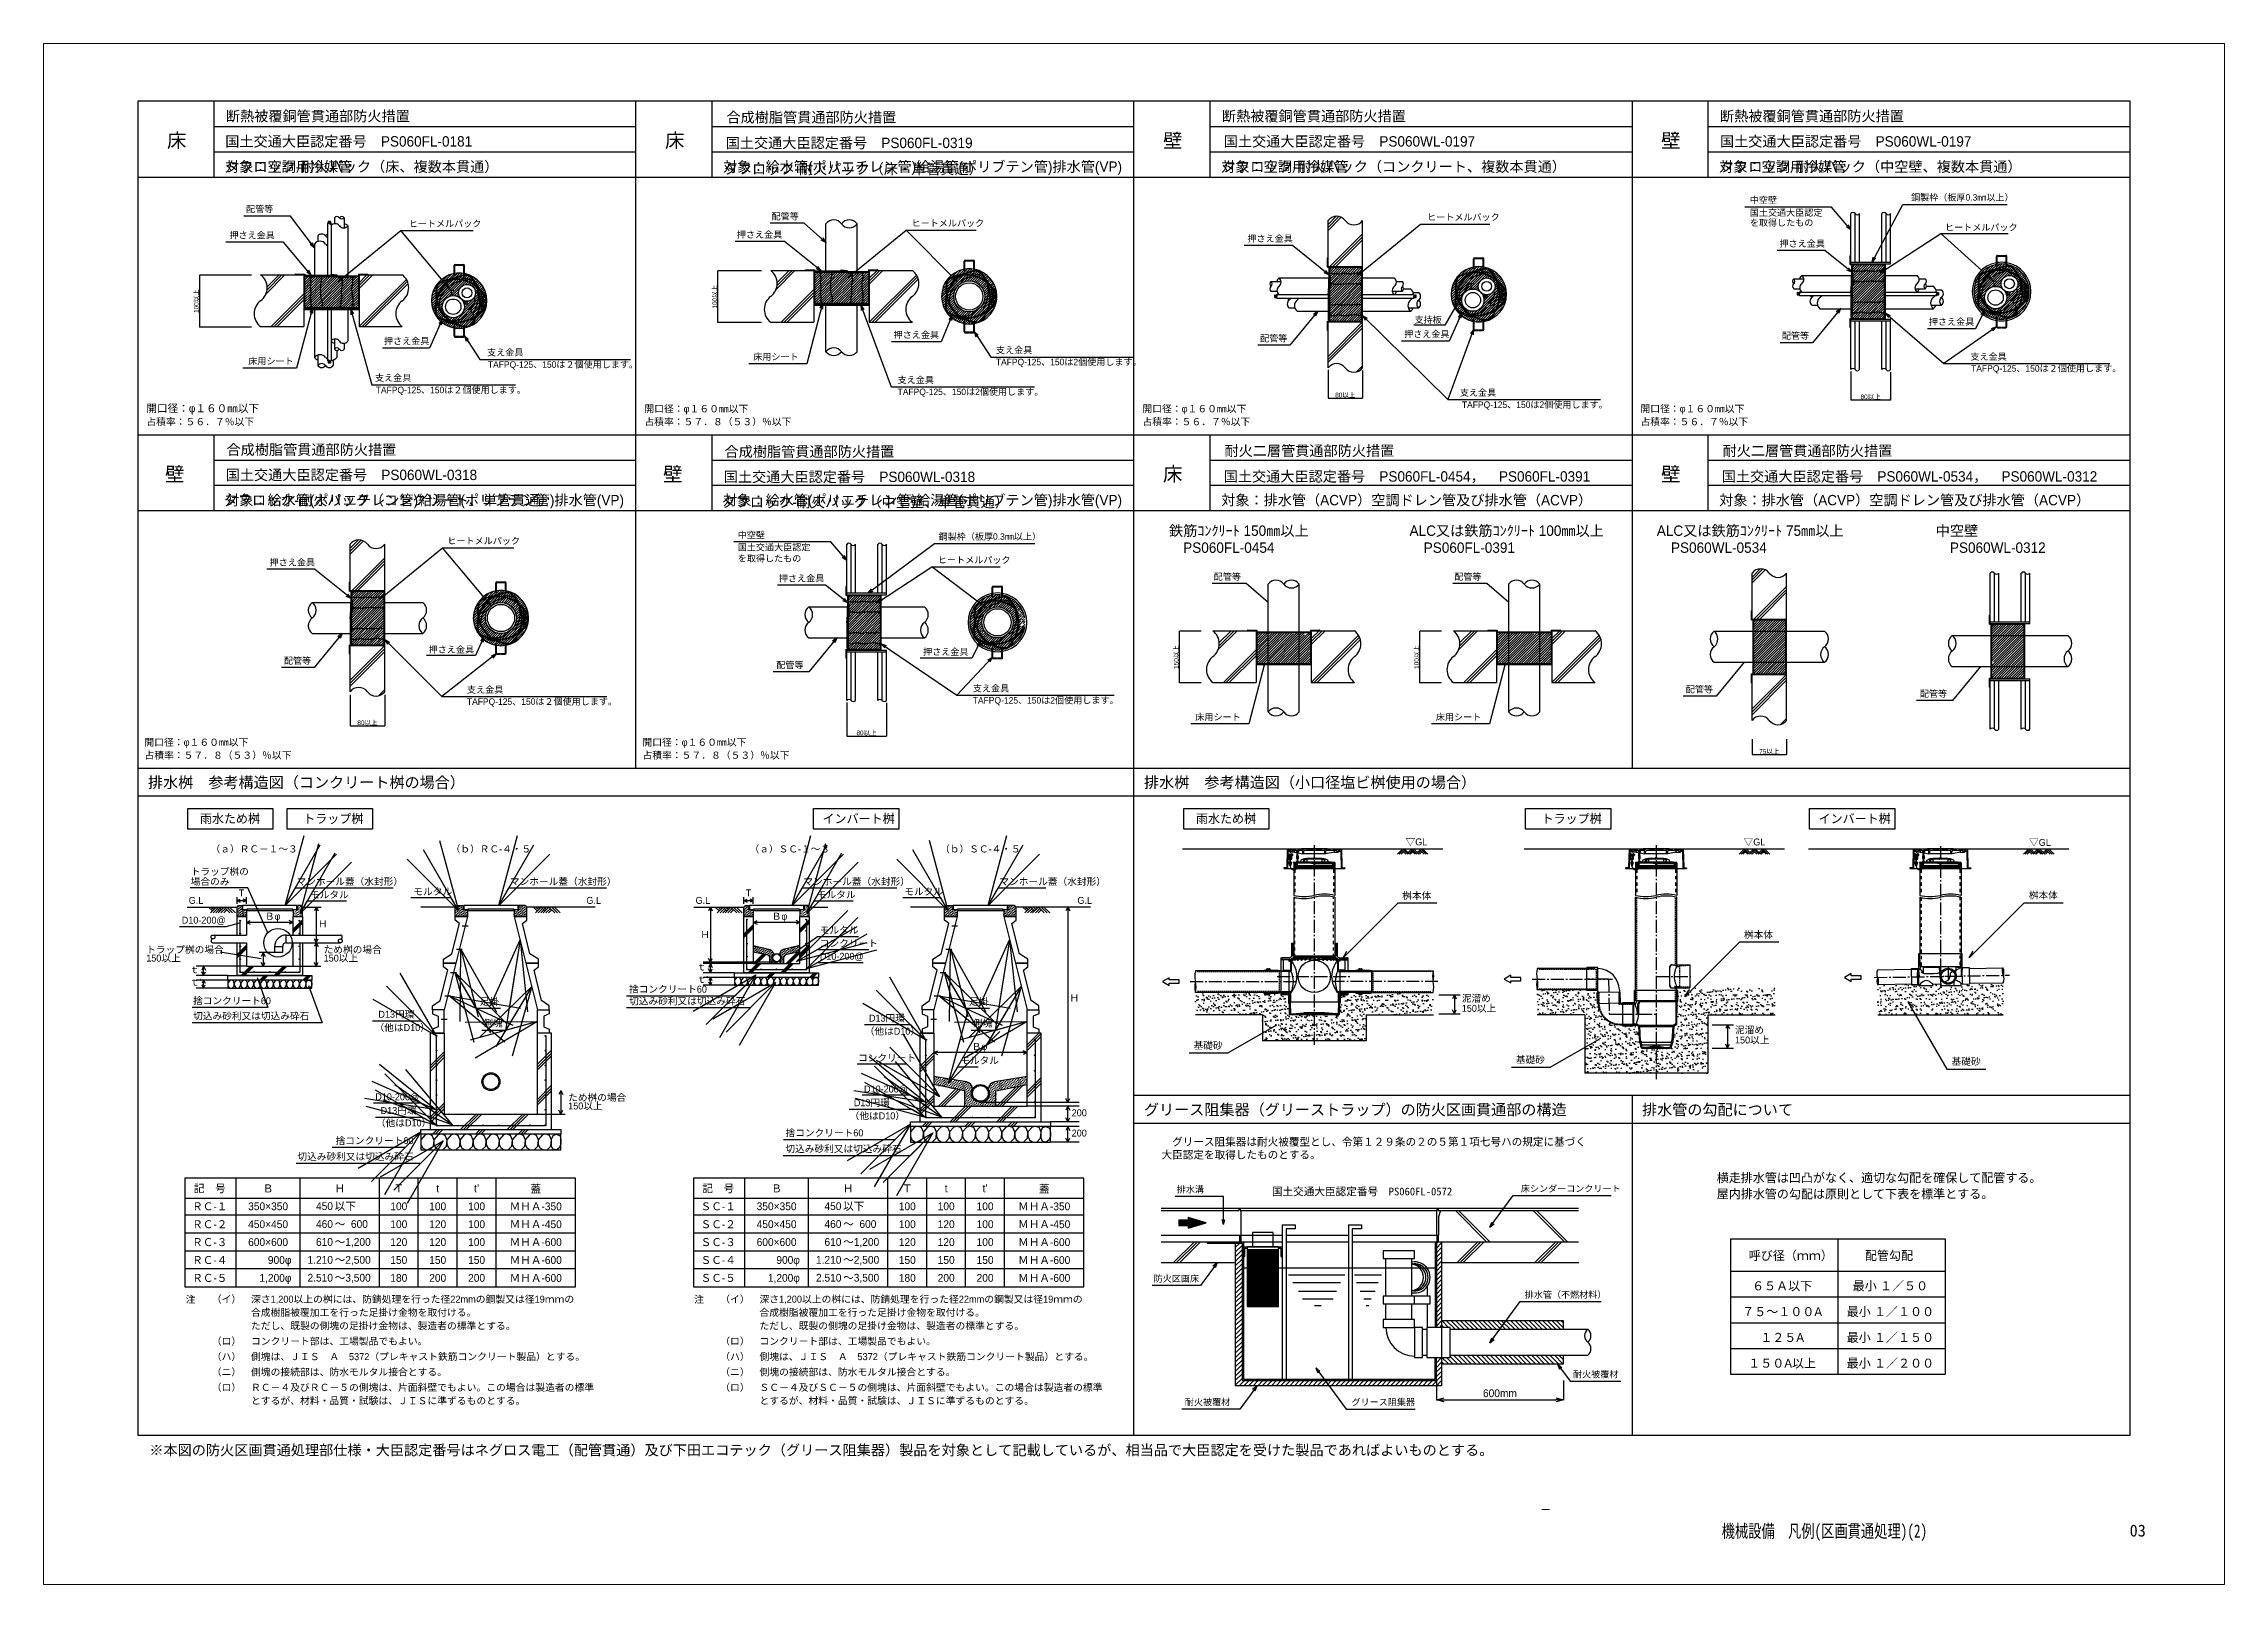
# Paper-space layout '2' of a CAD drawing. Extents: x 6 to 847, y -5 to 589.
# The model-space entities are those that its viewports show. They can reach past a viewport. Long polylines and large blocks are cut down to what shows.
import ezdxf
from ezdxf.enums import TextEntityAlignment as Align

# ---------------------------------------------------------------- set-up
doc = ezdxf.new("R2010")
doc.units = 0
doc.header["$MEASUREMENT"] = 0
for name, pattern in [('CENTER', [12.2, 5, -0.8, 0.6, -0.8, 5]), ('DASHED', [0.75, 0.5, -0.25]), ('DASHED1', [2.5, 1.25, -1.25])]:
    doc.linetypes.add(name, pattern=pattern)
doc.layers.get('0').update_dxf_attribs({"linetype": 'CONTINUOUS'})
doc.layers.get('Defpoints').update_dxf_attribs({"color": 21, "linetype": 'CONTINUOUS'})
for name, color, linetype in [('1', 7, 'CONTINUOUS'), ('10', 7, 'CONTINUOUS'), ('10機器、器具', 2, 'CONTINUOUS'), ('2', 2, 'CONTINUOUS'), ('25', 7, 'CONTINUOUS'), ('3', 8, 'CONTINUOUS'), ('5', 7, 'CONTINUOUS'), ('6', 7, 'CONTINUOUS'), ('91引出線、表', 7, 'CONTINUOUS'), ('91引出線・表', 7, 'CONTINUOUS'), ('91引出線､表', 7, 'CONTINUOUS'), ('92設備記述', 3, 'CONTINUOUS'), ('cslayer', 7, 'CONTINUOUS'), ('CSLAYER241', 7, 'CONTINUOUS'), ('フロー図', 2, 'CONTINUOUS'), ('枠内記述', 3, 'CONTINUOUS')]:
    doc.layers.add(name, color=color, linetype=linetype)
doc.styles.add('MSG', font='MS PGothic.ttf')
doc.styles.add('MSｺﾞｼｯｸ', font='MS Gothic.ttf')
doc.styles.add('simplex_dim', font='simplex.shx', dxfattribs={"width": 0.8, "bigfont": 'extfont2.shx'})
doc.styles.get("Standard").update_dxf_attribs({"font": 'MS PGothic.ttf'})
doc.styles.add('ゴシック', font='MS Gothic.ttf', dxfattribs={"height": 4})
doc.styles.add('ｽﾀｲﾙ2', font='MS PGothic.ttf')
doc.dimstyles.new('_1：_15_standard', dxfattribs={"dimscale": 15, "dimtxt": 2.8, "dimasz": 1.8, "dimexe": 0.1, "dimexo": 1, "dimgap": 0.7, "dimtad": 3, "dimdec": 0, "dimzin": 9, "dimdsep": 46, "dimtxsty": 'simplex_dim', "dimblk": 'DOTSMALL', "dimcen": 0, "dimadec": 0, "dimazin": 2, "dimtfac": 0.8, "dimtdec": 0, "dimtofl": 0, "dimtmove": 2, "dimatfit": 3, "dimldrblk": 'OPEN30', "dimfxl": 1, "dimtolj": 1, "dimtzin": 1, "dimarcsym": 0})
doc.dimstyles.get("Standard").update_dxf_attribs({"dimtxt": 15, "dimasz": 3, "dimexe": 0.18, "dimexo": 0.0625, "dimgap": 1, "dimtad": 1, "dimdec": 0, "dimzin": 0, "dimdsep": 46, "dimtxsty": 'Standard', "dimcen": 0.09, "dimadec": 0, "dimazin": 0, "dimtfac": 1, "dimtdec": 0, "dimtofl": 0, "dimtmove": 0, "dimatfit": 3, "dimfxl": 1, "dimtolj": 1, "dimtzin": 0, "dimarcsym": 0})
pattern_1 = [(45, (616.69595, -1846.1439), (-0.2525697, 0.7577091), [0, -0.714375])]
pattern_2 = [(45, (427.9303, -1846.1439), (-0.2525697, 0.7577091), [0, -0.714375])]
pattern_3 = [(45, (-443.0615, 0), (-0.8838835, 0.8838835), [])]
pattern_4 = [(135, (-443.0615, 0), (-0.8838835, -0.8838835), [])]

psp = doc.layouts.new('2')

msp = doc.modelspace()

# ---------------------------------------------------------------- texts
at = {"layer": '1', "color": 7, "linetype": 'Continuous', "style": 'ｽﾀｲﾙ2'}
for s, height, p in [('開口径：φ１６０㎜以下', 3, (445.92, -1485.62)), ('占積率：５６．７％以下', 2.7, (445.92, -1490.62)), ('開口径：φ１６０㎜以下', 2.7, (637.98, -1485.62)), ('占積率：５７．８（５３）％以下', 2.7, (637.98, -1490.62)), ('開口径：φ１６０㎜以下', 2.7, (830.04, -1485.62)), ('占積率：５６．７％以下', 2.7, (830.04, -1490.62)), ('開口径：φ１６０㎜以下', 2.7, (1022.1, -1485.62)), ('占積率：５６．７％以下', 2.7, (1022.1, -1490.62)), ('開口径：φ１６０㎜以下', 2.7, (445.17, -1614.2)), ('開口径：φ１６０㎜以下', 2.7, (637.23, -1614.2)), ('占積率：５７．８（５３）％以下', 2.7, (445.17, -1619.2)), ('占積率：５７．８（５３）％以下', 2.7, (637.23, -1619.2))]:
    msp.add_text(s, height=height, dxfattribs=at).set_placement(p)
at = {"layer": '10', "linetype": 'Continuous', "style": 'ｽﾀｲﾙ2'}
msp.add_text('支持板', height=2.5, dxfattribs=at).set_placement((934.96, -1451.19))
for tag, p in [('中空壁      ', (1064.26, -1405.83)), ('鋼製枠（板厚0.3㎜以上）', (1126.46, -1404.79)), ('配管等', (484.36, -1409.29)), ('ヒートメルパック', (547.1, -1414.9)), ('配管等', (687.03, -1412.11)), ('ヒートメルパック', (741, -1414.73)), ('ヒートメルパック', (939.82, -1412.4)), ('国土交通大臣認定', (1064.28, -1410.67)), ('を取得したもの ', (1064.28, -1414.54)), ('ヒートメルパック', (1139.55, -1416.35)), ('押さえ金具', (477.94, -1419.37)), ('押さえ金具', (673.64, -1419.13)), ('押さえ金具', (870.52, -1420.66)), ('押さえ金具', (1075.75, -1422.6)), ('押さえ金具', (734.1, -1457.79)), ('押さえ金具', (930.96, -1457.49)), ('配管等', (1076.62, -1458.13)), ('押さえ金具', (1133.33, -1452.74)), ('押さえ金具', (537.55, -1460.18)), (' 支え金具', (576.41, -1464.55)), ('床用シート', (679.95, -1466.24)), ('支え金具', (773.55, -1463.66)), ('配管等', (875.41, -1459.13)), ('支え金具', (1149.34, -1466.18)), ('床用シート', (485.21, -1467.91)), (' 支え金具', (533.18, -1474.35)), ('TAFPQ-125、150は２個使用します。', (577.63, -1469.22)), ('支え金具', (735.64, -1475.16)), ('TAFPQ-125、150は2個使用します。', (773.53, -1468.24)), ('TAFPQ-125、150は２個使用します。', (1149.63, -1470.72)), ('TAFPQ-125、150は２個使用します。', (534.4, -1479.02)), ('TAFPQ-125、150は2個使用します。', (735.63, -1479.73)), (' 支え金具', (951.55, -1480.05)), ('TAFPQ-125、150は2個使用します。', (953.26, -1484.7)), ('ヒートメルパック', (561.99, -1537.22)), ('国土交通大臣認定', (673.98, -1539.67)), ('中空壁\u3000\u3000\u3000\u3000\u3000', (673.96, -1534.94)), ('鋼製枠（板厚0.3㎜以上）', (751.43, -1535.54)), ('押さえ金具', (493.45, -1545.49)), ('を取得したもの\u3000', (673.98, -1543.98)), ('ヒートメルパック', (751.18, -1544.56)), ('配管等', (857.53, -1550.99)), ('配管等', (950.29, -1550.99)), ('押さえ金具', (689.85, -1551.65)), ('配管等', (498.96, -1583.37)), ('押さえ金具', (554.8, -1579.1)), ('押さえ金具', (745.45, -1579.98)), ('配管等', (688.85, -1585.05)), ('TAFPQ-125、150は２個使用します。', (569.54, -1599.16)), ('支え金具', (569.56, -1594.59)), ('TAFPQ-125、150は2個使用します。', (764.62, -1598.67)), ('支え金具', (764.63, -1594.06)), ('配管等', (1039.57, -1594.46)), ('配管等', (1129.84, -1596.13)), ('床用シート', (850.45, -1605.12)), ('床用シート', (943.21, -1605.12)), ('排水溝', (843.28, -1787.23)), ('床シンダーコンクリート', (975.96, -1786.93)), ('防火区画床', (834.36, -1821.64)), ('排水管（不燃材料）', (977.46, -1827.81)), ('耐火被覆材', (996.09, -1858.49)), ('耐火被覆材', (846.41, -1869.24)), ('グリース阻集器', (910.66, -1869.24))]:
    msp.add_attdef(tag, text='', height=2.5, dxfattribs=at).set_placement(p, align=Align.BOTTOM_LEFT)
at = {"layer": '25', "style": 'ｽﾀｲﾙ2'}
for s, height, p in [('断熱被覆銅管貫通部防火措置', 4, (476.59, -1373.44)), ('合成樹脂管貫通部防火措置', 4, (669.63, -1373.89)), ('断熱被覆銅管貫通部防火措置', 4, (860.71, -1373.44)), ('断熱被覆銅管貫通部防火措置', 4, (1052.77, -1373.44)), ('国土交通大臣認定番号\u3000PS060FL-0181', 4, (476.35, -1383.18)), ('国土交通大臣認定番号\u3000PS060FL-0319', 4, (669.33, -1383.77)), ('国土交通大臣認定番号\u3000PS060WL-0197', 4, (861.39, -1383.18)), ('国土交通大臣認定番号\u3000PS060WL-0197', 4, (1052.77, -1383.18)), ('対象：空調用冷媒管', 4, (476.28, -1392.92)), ('対象：給水管(ポリエチレン管)給湯管(ポリブテン管)排水管(VP)', 4, (668.34, -1392.92)), ('対象：空調用冷媒管', 4, (860.4, -1392.92)), ('対象：空調用冷媒管', 4, (1052.46, -1392.92)), ('合成樹脂管貫通部防火措置', 4, (476.82, -1502.02)), ('合成樹脂管貫通部防火措置', 4, (668.88, -1502.77)), ('耐火二層管貫通部防火措置', 4, (861.69, -1502.46)), ('耐火二層管貫通部防火措置', 4, (1053.75, -1502.46)), ('国土交通大臣認定番号\u3000PS060WL-0318', 4, (476.51, -1511.76)), ('国土交通大臣認定番号\u3000PS060WL-0318', 4, (668.57, -1512.51)), ('国土交通大臣認定番号\u3000PS060FL-0454，\u3000PS060FL-0391', 4, (861.39, -1512.35)), ('国土交通大臣認定番号\u3000PS060WL-0534，\u3000PS060WL-0312', 4, (1053.45, -1512.35)), ('対象：給水管(ポリエチレン管)給湯管(ポリブテン管)排水管(VP)', 4, (476.28, -1521.49)), ('対象：給水管(ポリエチレン管)給湯管(ポリブテン管)排水管(VP)', 4, (668.34, -1521.49)), ('対象：排水管（ACVP）空調ドレン管及び排水管（ACVP）', 4, (860.4, -1521.49)), ('対象：排水管（ACVP）空調ドレン管及び排水管（ACVP）', 4, (1052.46, -1521.49)), ('鉄筋ｺﾝｸﾘｰﾄ 150㎜以上', 4, (840.3, -1533.27)), ('ALC又は鉄筋ｺﾝｸﾘｰﾄ 100㎜以上', 4, (933.06, -1533.27)), ('ALC又は鉄筋ｺﾝｸﾘｰﾄ 75㎜以上', 4, (1028.41, -1533.27)), ('中空壁', 4, (1135.98, -1533.27)), ('\u3000PS060FL-0454', 4, (840.3, -1539.81)), ('\u3000PS060FL-0391', 4, (933.06, -1539.81)), ('\u3000PS060WL-0534', 4, (1028.41, -1539.81)), ('\u3000PS060WL-0312', 4, (1135.98, -1539.81)), ('排水桝\u3000参考構造図（コンクリート桝の場合）', 4.268, (446.52, -1630.45)), ('排水桝\u3000参考構造図（小口径塩ビ桝使用の場合）', 4.268, (830.64, -1630.45)), ('グリース阻集器（グリーストラップ）の防火区画貫通部の構造', 4.268, (830.64, -1756.62)), ('排水管の勾配について', 4.268, (1022.7, -1756.62)), ('※本図の防火区画貫通処理部仕様・大臣認定番号はネグロス電工（配管貫通）及び下田エコテック（グリース阻集器）製品を対象として記載しているが、相当品で大臣認定を受けた製品であればよいものとする。', 4, (447.06, -1887.73))]:
    msp.add_text(s, height=height, dxfattribs=at).set_placement(p)
for s, p in [('床', (457.62, -1380.7)), ('床', (649.68, -1380.7)), ('壁', (841.74, -1380.7)), ('壁', (1033.8, -1380.7)), ('壁', (456.87, -1509.27)), ('壁', (648.93, -1509.27)), ('床', (841.74, -1509.27)), ('壁', (1033.8, -1509.27))]:
    msp.add_text(s, height=5.5, dxfattribs=at).set_placement(p, align=Align.MIDDLE)
at = {"layer": '6', "color": 7, "linetype": 'Continuous', "char_height": 1.8, "attachment_point": 5, "rotation": 90}
for s, insert in [('\\A1;100以上', (665.22, -1441.08)), ('\\A1;100以上', (465.29, -1442.76)), ('\\A1;150以上', (843.16, -1579.97)), ('\\A1;100以上', (935.92, -1579.97))]:
    msp.add_mtext(s, dxfattribs=dict(at, insert=insert))
at = {"layer": '6', "color": 7, "linetype": 'Continuous', "char_height": 1.8, "attachment_point": 5}
for s, insert in [('\\A1;80以上', (908.28, -1479.07)), ('\\A1;80以上', (1110.88, -1479.78)), ('\\A1;80以上', (531.18, -1605.41)), ('\\A1;80以上', (723.66, -1609.32)), ('\\A1;75以上', (1071.79, -1616.49))]:
    msp.add_mtext(s, dxfattribs=dict(at, insert=insert))
at = {"layer": '92設備記述', "color": 7}
for s, height, style, p in [('雨水ため桝', 3.4, 'ｽﾀｲﾙ2', (466.56, -1644.03)), ('トラップ桝', 3.4, 'ｽﾀｲﾙ2', (506.41, -1644.03)), ('インバート桝', 3.4, 'ｽﾀｲﾙ2', (706.66, -1644.03)), ('雨水ため桝', 3.4, 'ｽﾀｲﾙ2', (850.67, -1644.03)), ('トラップ桝', 3.4, 'ｽﾀｲﾙ2', (983.97, -1644.03)), ('インバート桝', 3.4, 'ｽﾀｲﾙ2', (1090.78, -1644.03)), ('\u3000グリース阻集器は耐火被覆型とし、令第１２９条の２の５第１項七号ハの規定に基づく', 3, 'MSｺﾞｼｯｸ', (837.4, -1768.37)), ('大臣認定を取得したものとする。', 3, 'MSｺﾞｼｯｸ', (837.4, -1773.37)), ('横走排水管は凹凸がなく、適切な勾配を確保して配管する。', 3.4, 'ｽﾀｲﾙ2', (1051.52, -1782.46)), ('国土交通大臣認定番号\u3000PS060FL-0572', 3, 'MSｺﾞｼｯｸ', (879.99, -1787.53)), ('屋内排水管の勾配は原則として下表を標準とする。', 3.4, 'ｽﾀｲﾙ2', (1051.52, -1788.7)), ('呼び径（ｍｍ）', 3.4, 'ｽﾀｲﾙ2', (1063.86, -1812.46)), ('配管勾配', 3.4, 'ｽﾀｲﾙ2', (1108.67, -1812.46))]:
    msp.add_text(s, height=height, dxfattribs=dict(at, style=style)).set_placement(p)
for s, height, style, p in [('（ａ）ＲＣ－１～３', 2.667, 'ｽﾀｲﾙ2', (487.49, -1653.91)), ('（ｂ）ＲＣ-４・５', 2.667, 'ｽﾀｲﾙ2', (578.79, -1653.91)), ('（ａ）ＳＣ-１～３', 2.667, 'ｽﾀｲﾙ2', (694.05, -1653.91)), ('（ｂ）ＳＣ-４・５', 2.667, 'ｽﾀｲﾙ2', (767.55, -1653.91)), ('記\u3000号', 3, 'MSG', (470.37, -1784.84)), ('ＲＣ-１', 3, 'MSG', (470.37, -1791.74)), ('350×350', 3, 'MSG', (492.87, -1791.74)), ('Ｂ', 3, 'MSG', (492.87, -1784.84)), ('Ｈ', 3, 'MSG', (520.47, -1784.84)), ('100', 3, 'MSG', (543.27, -1791.74)), ('Ｔ', 3, 'MSG', (543.27, -1784.84)), ('100', 3, 'MSG', (558.27, -1791.74)), ('t', 3, 'MSG', (558.27, -1784.84)), ('100', 3, 'MSG', (573.27, -1791.74)), ('t’', 3, 'MSG', (573.27, -1784.84)), ('ＭＨＡ-350', 3, 'MSG', (596.07, -1791.74)), ('蓋', 3, 'MSG', (596.07, -1784.84)), ('記\u3000号', 3, 'MSG', (666.46, -1784.84)), ('ＳＣ-１', 3, 'MSG', (666.46, -1791.74)), ('350×350', 3, 'MSG', (688.96, -1791.74)), ('Ｂ', 3, 'MSG', (688.96, -1784.84)), ('Ｈ', 3, 'MSG', (716.56, -1784.84)), ('100', 3, 'MSG', (739.36, -1791.74)), ('Ｔ', 3, 'MSG', (739.36, -1784.84)), ('100', 3, 'MSG', (754.36, -1791.74)), ('t', 3, 'MSG', (754.36, -1784.84)), ('100', 3, 'MSG', (769.36, -1791.74)), ('t’', 3, 'MSG', (769.36, -1784.84)), ('ＭＨＡ-350', 3, 'MSG', (792.16, -1791.74)), ('蓋', 3, 'MSG', (792.16, -1784.84)), ('ＲＣ-２', 3, 'MSG', (470.37, -1798.64)), ('450×450', 3, 'MSG', (492.87, -1798.64)), ('100', 3, 'MSG', (543.27, -1798.64)), ('120', 3, 'MSG', (558.27, -1798.64)), ('100', 3, 'MSG', (573.27, -1798.64)), ('ＭＨＡ-450', 3, 'MSG', (596.07, -1798.64)), ('ＳＣ-２', 3, 'MSG', (666.46, -1798.64)), ('450×450', 3, 'MSG', (688.96, -1798.64)), ('100', 3, 'MSG', (739.36, -1798.64)), ('120', 3, 'MSG', (754.36, -1798.64)), ('100', 3, 'MSG', (769.36, -1798.64)), ('ＭＨＡ-450', 3, 'MSG', (792.16, -1798.64)), ('ＲＣ-３', 3, 'MSG', (470.37, -1805.54)), ('600×600', 3, 'MSG', (492.87, -1805.54)), ('120', 3, 'MSG', (543.27, -1805.54)), ('120', 3, 'MSG', (558.27, -1805.54)), ('100', 3, 'MSG', (573.27, -1805.54)), ('ＭＨＡ-600', 3, 'MSG', (596.07, -1805.54)), ('ＳＣ-３', 3, 'MSG', (666.46, -1805.54)), ('600×600', 3, 'MSG', (688.96, -1805.54)), ('120', 3, 'MSG', (739.36, -1805.54)), ('120', 3, 'MSG', (754.36, -1805.54)), ('100', 3, 'MSG', (769.36, -1805.54)), ('ＭＨＡ-600', 3, 'MSG', (792.16, -1805.54)), ('ＲＣ-４', 3, 'MSG', (470.37, -1812.44)), ('150', 3, 'MSG', (543.27, -1812.44)), ('150', 3, 'MSG', (558.27, -1812.44)), ('150', 3, 'MSG', (573.27, -1812.44)), ('ＭＨＡ-600', 3, 'MSG', (596.07, -1812.44)), ('ＳＣ-４', 3, 'MSG', (666.46, -1812.44)), ('150', 3, 'MSG', (739.36, -1812.44)), ('150', 3, 'MSG', (754.36, -1812.44)), ('150', 3, 'MSG', (769.36, -1812.44)), ('ＭＨＡ-600', 3, 'MSG', (792.16, -1812.44)), ('ＲＣ-５', 3, 'MSG', (470.37, -1819.34)), ('180', 3, 'MSG', (543.27, -1819.34)), ('200', 3, 'MSG', (558.27, -1819.34)), ('200', 3, 'MSG', (573.27, -1819.34)), ('ＭＨＡ-600', 3, 'MSG', (596.07, -1819.34)), ('ＳＣ-５', 3, 'MSG', (666.46, -1819.34)), ('180', 3, 'MSG', (739.36, -1819.34)), ('200', 3, 'MSG', (754.36, -1819.34)), ('200', 3, 'MSG', (769.36, -1819.34)), ('ＭＨＡ-600', 3, 'MSG', (792.16, -1819.34))]:
    msp.add_text(s, height=height, dxfattribs=dict(at, style=style)).set_placement(p, align=Align.MIDDLE)
at = {"layer": '92設備記述', "color": 7, "style": 'ｽﾀｲﾙ2'}
for s, height, p in [('▽GL', 2.667, (931.5, -1653.4)), ('▽GL', 2.667, (1061.87, -1653.42)), ('▽GL', 2.667, (1171.97, -1653.58)), ('場合のみ', 2.667, (463.04, -1668.68)), ('トラップ桝の', 2.667, (463.04, -1664.82)), ('マンホール蓋（水封形）', 2.6675, (503.82, -1668.68)), ('マンホール蓋（水封形）', 2.6675, (586.12, -1668.68)), ('マンホール蓋（水封形）', 2.6675, (699.29, -1668.68)), ('マンホール蓋（水封形）', 2.6675, (774.88, -1668.68)), ('G.L', 2.667, (462.26, -1675.93)), ('T', 2.67, (481.56, -1673.06)), ('モルタル', 2.667, (509.03, -1673.74)), ('モルタル', 2.667, (548.88, -1672.55)), ('G.L', 2.667, (615.6, -1675.93)), ('G.L', 2.667, (657.73, -1675.93)), ('T', 2.67, (677.03, -1673.06)), ('モルタル', 2.667, (704.49, -1673.74)), ('モルタル', 2.667, (738.2, -1672.55)), ('G.L', 2.667, (804.99, -1675.93)), (' 桝本体', 2.667, (929.28, -1674.14)), (' 桝本体', 2.667, (1170.91, -1673.95)), ('D10-200@', 2.667, (459.57, -1683.56)), ('Ｂφ', 2.667, (491.62, -1682.09)), ('Ｈ', 2.67, (512.09, -1685.05)), ('Ｂφ', 2.667, (687.09, -1682.09)), ('Ｈ', 2.67, (659.51, -1689.15)), ('モルタル', 2.667, (705.62, -1687.41)), ('コンクリート', 2.667, (705.62, -1692.49)), (' 桝本体', 2.667, (1061.05, -1689.2)), ('150以上', 2.667, (445.87, -1698.19)), ('トラップ桝の場合', 2.667, (445.87, -1694.93)), ('150以上', 2.667, (514.29, -1698.19)), ('ため桝の場合', 2.667, (514.29, -1694.93)), ('ｔ', 2.67, (658.12, -1701.62)), ('D10-200@', 2.667, (705.62, -1697.49)), ('ｔ', 2.67, (462.57, -1702.67)), ("ｔ'", 2.667, (462.66, -1707.47)), ('捨コンクリート60', 2.667, (632.06, -1710.17)), ("ｔ'", 2.667, (658.12, -1706.42)), ('捨コンクリート60', 2.667, (463.93, -1714.63)), ('足掛', 2.667, (574.48, -1714.96)), ('切込み砂利又は切込み砕石', 2.6675, (632.09, -1714.76)), ('足掛', 2.667, (763.24, -1714.96)), ('Ｈ', 2.67, (801.9, -1713.59)), ('泥溜め', 2.667, (953.2, -1713.69)), ('150以上', 2.667, (953.2, -1717.56)), ('切込み砂利又は切込み砕石', 2.6675, (463.96, -1720.5)), ('D13円環', 2.667, (535.4, -1719.83)), ('（他はD10）', 2.667, (533.93, -1724.98)), ('側塊', 2.667, (575.86, -1723.29)), ('D13円環', 2.667, (724.58, -1721.33)), ('（他はD10）', 2.667, (722.95, -1726.37)), ('側塊', 2.667, (764.69, -1723.29)), ('泥溜め', 2.667, (1058.57, -1725.89)), ('Ｂφ', 2.667, (764.22, -1732.29)), (' 基礎砂', 2.667, (848.76, -1731.88)), ('150以上', 2.667, (1058.57, -1729.76)), ('コンクリート', 2.667, (720.36, -1736.66)), ('モルタル', 2.667, (759.76, -1737.65)), (' 基礎砂', 2.667, (973.08, -1737.4)), (' 基礎砂', 2.667, (1141.11, -1738.04)), ('D10-200@', 2.667, (534.2, -1751.66)), ('ため桝の場合', 2.667, (608.59, -1751.93)), ('D10-200@', 2.667, (722.68, -1748.66)), ('D13円環', 2.667, (536.25, -1756.95)), ('150以上', 2.667, (608.59, -1755.19)), ('D13円環', 2.667, (718.76, -1753.95)), ('（他はD10）', 2.667, (717.14, -1759)), ('200', 2.667, (802.76, -1757.83)), ('捨コンクリート60', 2.667, (518.89, -1768.57)), ('（他はD10）', 2.667, (534.44, -1761.74)), ('捨コンクリート60', 2.667, (692.41, -1765.57)), ('200', 2.667, (802.76, -1765.63)), ('切込み砂利又は切込み砕石', 2.6675, (504.16, -1774.7)), ('切込み砂利又は切込み砕石', 2.6675, (692.35, -1771.7))]:
    msp.add_text(s, height=height, dxfattribs=at).set_placement(p, align=Align.BOTTOM_LEFT)
at = {"layer": '92設備記述', "color": 7, "style": 'MSG'}
for s, p in [('450', (517.88, -1791.68)), ('450', (713.97, -1791.68)), ('460', (517.88, -1798.58)), ('460', (713.97, -1798.58)), ('610', (517.88, -1805.48)), ('610', (713.97, -1805.48)), ('900φ', (501.87, -1812.44)), ('1.210', (517.88, -1812.38)), ('900φ', (697.96, -1812.44)), ('1.210', (713.97, -1812.38)), ('1,200φ', (501.87, -1819.34)), ('2.510', (517.88, -1819.28)), ('1,200φ', (697.96, -1819.34)), ('2.510', (713.97, -1819.28))]:
    msp.add_text(s, height=3, dxfattribs=at).set_placement(p, align=Align.MIDDLE_RIGHT)
for s, height, p in [('以下', 3, (518.53, -1791.68)), ('以下', 3, (714.62, -1791.68)), ('～  600', 3, (518.53, -1798.58)), ('～  600', 3, (714.62, -1798.58)), ('～1,200', 3, (518.53, -1805.48)), ('～1,200', 3, (714.62, -1805.48)), ('～2,500', 3, (518.53, -1812.38)), ('～2,500', 3, (714.62, -1812.38)), ('～3,500', 3, (518.53, -1819.28)), ('～3,500', 3, (714.62, -1819.28)), ('注', 2.7, (461.07, -1827.64)), ('（イ）\u3000深さ1,200以上の桝には、防錆処理を行った径22mmの鋼製又は径19ｍｍの', 2.7, (471.14, -1827.56)), ('\u3000\u3000\u3000\u3000合成樹脂被覆加工を行った足掛け金物を取付ける。', 2.7, (471.14, -1832.69)), ('注', 2.7, (657.16, -1827.64)), ('（イ）\u3000深さ1,200以上の桝には、防錆処理を行った径22mmの鋼製又は径19ｍｍの', 2.7, (667.23, -1827.56)), ('\u3000\u3000\u3000\u3000合成樹脂被覆加工を行った足掛け金物を取付ける。', 2.7, (667.23, -1832.69)), ('\u3000\u3000\u3000\u3000ただし、既製の側塊の足掛け金物は、製造者の標準とする。', 2.7, (471.14, -1837.82)), ('\u3000\u3000\u3000\u3000ただし、既製の側塊の足掛け金物は、製造者の標準とする。', 2.7, (667.23, -1837.82)), ('（ロ）\u3000コンクリート部は、工場製品でもよい。', 2.7, (471.14, -1843.76)), ('（ハ）\u3000側塊は、ＪＩＳ\u3000Ａ\u30005372（プレキャスト鉄筋コンクリート製品）とする。', 2.7, (471.14, -1849.7)), ('（ロ）\u3000コンクリート部は、工場製品でもよい。', 2.7, (667.23, -1843.76)), ('（ハ）\u3000側塊は、ＪＩＳ\u3000Ａ\u30005372（プレキャスト鉄筋コンクリート製品）とする。', 2.7, (667.23, -1849.7)), ('（ニ）\u3000側塊の接続部は、防水モルタル接合とする。', 2.7, (471.14, -1855.64)), ('（ニ）\u3000側塊の接続部は、防水モルタル接合とする。', 2.7, (667.23, -1855.64)), ('（ロ）\u3000ＲＣ－４及びＲＣ－５の側塊は、片面斜壁でもよい。この場合は製造者の標準', 2.7, (471.14, -1861.58)), ('\u3000\u3000\u3000\u3000とするが、材料・品質・試験は、ＪＩＳに準ずるものとする。', 2.7, (471.14, -1866.71)), ('（ロ）\u3000ＳＣ－４及びＳＣ－５の側塊は、片面斜壁でもよい。この場合は製造者の標準', 2.7, (667.23, -1861.58)), ('\u3000\u3000\u3000\u3000とするが、材料・品質・試験は、ＪＩＳに準ずるものとする。', 2.7, (667.23, -1866.71))]:
    msp.add_text(s, height=height, dxfattribs=at).set_placement(p, align=Align.MIDDLE_LEFT)
at = {"layer": '92設備記述', "color": 7, "style": 'ｽﾀｲﾙ2'}
for s, p in [('６５Ａ以下', (1076.74, -1824.14)), ('最小 １／５０', (1118.49, -1824.14)), ('７５～１００A', (1076.74, -1834.08)), ('最小 １／１００', (1118.49, -1834.08)), ('１２５A', (1076.74, -1844.02)), ('最小 １／１５０', (1118.49, -1844.02)), ('１５０A以上', (1076.74, -1853.96)), ('最小 １／２００', (1118.49, -1853.96))]:
    msp.add_text(s, height=3.4, dxfattribs=at).set_placement(p, align=Align.CENTER)
at = {"layer": 'Defpoints', "style": 'ｽﾀｲﾙ2'}
for s, p in [('タフロック-耐火パック（床、複数本貫通）', (476.28, -1392.92)), ('タフロック-耐火パック（床・単管貫通）', (668.55, -1393.79)), ('タフロック-耐火パック（コンクリート、複数本貫通）', (860.69, -1392.92)), ('タフロック-耐火パック（中空壁、複数本貫通）', (1052.77, -1392.92)), ('タフロック-耐火パック（コンクリート、単管貫通）', (475.74, -1521.49)), ('タフロック-耐火パック（中空壁、単管貫通）', (667.73, -1522.25))]:
    msp.add_text(s, height=4, dxfattribs=at).set_placement(p)
at = {"layer": '枠内記述', "linetype": 'ByBlock', "lineweight": -2, "style": 'ゴシック'}
msp.add_text('ー', height=2.8, dxfattribs=at).set_placement((983.64, -1910.17))
at = {"layer": '枠内記述', "linetype": 'ByBlock', "lineweight": -2, "style": 'ゴシック', "width": 0.75}
msp.add_text('機械設備\u3000凡例(区画貫通処理)(2)', height=5, dxfattribs=at).set_placement((1093.05, -1916.94), align=Align.MIDDLE_CENTER)
at = {"layer": '枠内記述', "style": 'ゴシック'}
msp.add_text('03', height=4.6, dxfattribs=at).set_placement((1210.75, -1919.06))

# ---------------------------------------------------------------- blocks, each defined once
blk = doc.blocks.new('BLKF0016')
at = {"layer": 'cslayer', "color": 7, "linetype": 'Continuous'}
for p, q in [((1594.168368, 2055.553306), (1561.880888, 2033.553306)), ((1561.880888, 2035.497624), (1561.880888, 2033.553306)), ((1561.880888, 2033.553306), (1563.44161, 2033.553306)), ((1563.44161, 2033.553306), (1595.729091, 2055.553306)), ((1571.122982, 2034.553306), (1571.122982, 2037.009185)), ((1601.896952, 2055.553306), (1571.784766, 2034.026408)), ((1572.122982, 2033.553306), (1574.220516, 2033.553306)), ((1574.806605, 2033.74306), (1604.95842, 2055.553306)), ((1587.546562, 2034.493966), (1587.400739, 2036.947056)), ((1614.974483, 2055.553306), (1588.027831, 2033.895179)), ((1591.694981, 2033.553306), (1588.5448, 2033.553306)), ((1603.225876, 2053.768431), (1591.681212, 2045.755579)), ((1592.321452, 2033.773861), (1619.419045, 2055.553306)), ((1608.930808, 2042.553306), (1603.244679, 2042.553306)), ((1609.329897, 2037.344895), (1609.549653, 2034.476906)), ((1632.898399, 2055.553306), (1610.109701, 2034.015722)), ((1614.879498, 2033.553306), (1610.54673, 2033.553306)), ((1612.977749, 2045.856196), (1622.65122, 2053.751147)), ((1615.566373, 2033.82653), (1638.555253, 2055.553306)), ((1635.872779, 2042.553306), (1624.800085, 2042.553306)), ((1636.286124, 2038.003972), (1636.607868, 2034.46282)), ((1654.979893, 2055.553306), (1637.063732, 2034.002255)), ((1642.873167, 2033.553306), (1637.603765, 2033.553306)), ((1646.912627, 2054.021005), (1639.04092, 2045.844229)), ((1643.642143, 2033.914028), (1661.63165, 2055.553306)), ((1666.858024, 2042.553306), (1650.824284, 2042.553306)), ((1667.681105, 2034.452225), (1667.219452, 2038.995994)), ((1667.995556, 2033.942942), (1680.370387, 2055.553306)), ((1674.583758, 2033.553306), (1668.675984, 2033.553306)), ((1674.588557, 2054.21125), (1668.834087, 2045.533285)), ((1687.761423, 2055.553306), (1675.45155, 2034.056378)), ((1700.695799, 2042.553306), (1680.31718, 2042.553306)), ((1701.052335, 2039.265436), (1701.575009, 2034.445498)), ((1704.637583, 2054.213595), (1701.754906, 2045.686275)), ((1708.094137, 2055.553306), (1701.904162, 2034.349409)), ((1702.569181, 2033.553306), (1708.768227, 2033.553306)), ((1715.94042, 2055.553306), (1709.72816, 2034.273076)), ((1736.676646, 2042.553306), (1712.145377, 2042.553306)), ((1736.172518, 2053.644121), (1737.042346, 2034.507898)), ((1738.041315, 2033.553306), (1744.130159, 2033.553306)), ((1745.998955, 2053.644121), (1745.129127, 2034.507898)), ((1745.494827, 2042.553306), (1770.026096, 2042.553306)), ((1766.231053, 2055.553306), (1772.443313, 2034.273076)), ((1779.602292, 2033.553306), (1773.403246, 2033.553306)), ((1774.077336, 2055.553306), (1780.267311, 2034.349409)), ((1777.53389, 2054.213595), (1780.416567, 2045.686275)), ((1781.119138, 2039.265436), (1780.596464, 2034.445498)), ((1781.475674, 2042.553306), (1801.854293, 2042.553306)), ((1794.41005, 2055.553306), (1806.719923, 2034.056378)), ((1814.175917, 2033.942942), (1801.801086, 2055.553306)), ((1807.582916, 2054.21125), (1813.337386, 2045.533285)), ((1807.587715, 2033.553306), (1813.495489, 2033.553306)), ((1814.490368, 2034.452225), (1814.952021, 2038.995994)), ((1815.313449, 2042.553306), (1831.347189, 2042.553306)), ((1838.52933, 2033.914028), (1820.539823, 2055.553306)), ((1827.19158, 2055.553306), (1845.107741, 2034.002255)), ((1835.258846, 2054.021005), (1843.130554, 2045.844229)), ((1839.298306, 2033.553306), (1844.567708, 2033.553306)), ((1866.6051, 2033.82653), (1843.61622, 2055.553306)), ((1845.885349, 2038.003972), (1845.563605, 2034.46282)), ((1846.298694, 2042.553306), (1857.371388, 2042.553306)), ((1849.273074, 2055.553306), (1872.061772, 2034.015722)), ((1869.193724, 2045.856196), (1859.520253, 2053.751147)), ((1889.850021, 2033.773861), (1862.752428, 2055.553306)), ((1867.19699, 2055.553306), (1894.143642, 2033.895179)), ((1867.291975, 2033.553306), (1871.624743, 2033.553306)), ((1872.841577, 2037.344895), (1872.62182, 2034.476906)), ((1873.240665, 2042.553306), (1878.926794, 2042.553306)), ((1907.364868, 2033.74306), (1877.213053, 2055.553306)), ((1878.945597, 2053.768431), (1890.490261, 2045.755579)), ((1880.274521, 2055.553306), (1910.386707, 2034.026408)), ((1918.729863, 2033.553306), (1886.442382, 2055.553306)), ((1888.003105, 2055.553306), (1920.290585, 2033.553306)), ((1890.476492, 2033.553306), (1893.626674, 2033.553306)), ((1894.624911, 2034.493966), (1894.770734, 2036.947056)), ((1910.048491, 2033.553306), (1907.950957, 2033.553306)), ((1911.048491, 2034.553306), (1911.048491, 2037.009185)), ((1920.290585, 2033.553306), (1918.729863, 2033.553306)), ((1920.290585, 2035.497624), (1920.290585, 2033.553306))]:
    blk.add_line(p, q, dxfattribs=at)
for centre, radius, start, end in [((1581.122982, 2037.009185), 10, 169.032673, 180), ((1572.122982, 2034.553306), 1, 180, 270), ((1574.220516, 2034.553306), 1, 270, 305.880011), ((1597.383117, 2037.540454), 10, 124.763511, 183.401922), ((1588.5448, 2034.553306), 1, 183.401922, 270), ((1591.694981, 2034.553306), 1, 270, 308.790264), ((1608.927781, 2045.553306), 10, 90, 124.763511), ((1619.300669, 2038.108894), 10, 129.219423, 184.38166), ((1610.54673, 2034.553306), 1, 184.38166, 270), ((1614.879498, 2034.553306), 1, 270, 313.383249), ((1627.709555, 2047.553306), 8, 90, 129.219423), ((1646.245102, 2038.908829), 10, 136.089019, 185.191551), ((1637.603765, 2034.553306), 1, 185.191551, 270), ((1642.873167, 2034.553306), 1, 270, 320.262038), ((1650.514718, 2050.553306), 5, 90, 136.089019), ((1677.168234, 2040.006804), 10, 146.451129, 185.801425), ((1668.675984, 2034.553306), 1, 185.801425, 270), ((1674.583758, 2034.553306), 1, 270, 330.203077), ((1677.088802, 2052.553306), 3, 90, 146.451129), ((1715.964912, 2040.882554), 15, 161.322072, 186.188966), ((1702.569181, 2034.553306), 1, 186.188966, 270), ((1706.52556, 2053.553306), 2, 90, 161.322072), ((1708.768227, 2034.553306), 1, 270, 343.726085), ((1734.174581, 2053.553306), 2, 2.602562, 90), ((1738.041315, 2034.553306), 1, 182.602562, 270), ((1744.130159, 2034.553306), 1, 270, 357.397438), ((1747.996892, 2053.553306), 2, 90, 177.397438), ((1773.403246, 2034.553306), 1, 196.273915, 270), ((1775.645913, 2053.553306), 2, 18.677928, 90), ((1779.602292, 2034.553306), 1, 270, 353.811034), ((1766.206562, 2040.882554), 15, 353.811034, 18.677928), ((1805.082672, 2052.553306), 3, 33.548871, 90), ((1807.587715, 2034.553306), 1, 209.796923, 270), ((1805.003239, 2040.006804), 10, 354.198575, 33.548871), ((1813.495489, 2034.553306), 1, 270, 354.198575), ((1831.656755, 2050.553306), 5, 43.910981, 90), ((1839.298306, 2034.553306), 1, 219.737962, 270), ((1835.926372, 2038.908829), 10, 354.808449, 43.910981), ((1844.567708, 2034.553306), 1, 270, 354.808449), ((1854.461918, 2047.553306), 8, 50.780577, 90), ((1867.291975, 2034.553306), 1, 226.616751, 270), ((1862.870804, 2038.108894), 10, 355.61834, 50.780577), ((1871.624743, 2034.553306), 1, 270, 355.61834), ((1873.243692, 2045.553306), 10, 55.236489, 90), ((1890.476492, 2034.553306), 1, 231.209736, 270), ((1884.788356, 2037.540454), 10, 356.598078, 55.236489), ((1893.626674, 2034.553306), 1, 270, 356.598078), ((1907.950957, 2034.553306), 1, 234.119989, 270), ((1910.048491, 2034.553306), 1, 270, 0), ((1901.048491, 2037.009185), 10, 0, 10.967327)]:
    blk.add_arc(centre, radius, start, end, dxfattribs=at)
blk = doc.blocks.new('BLKF0017')
at = {"layer": 'cslayer', "color": 7, "linetype": 'Continuous'}
for p, q in [((1572.439112, 2162.405739), (1572.586678, 2162.553306)), ((1572.447406, 2159.585607), (1575.415105, 2162.553306)), ((1572.455701, 2156.765474), (1577.771508, 2162.081282)), ((1572.463995, 2153.945341), (1578.806785, 2160.288131)), ((1572.47229, 2151.125209), (1579.842061, 2158.49498)), ((1572.480584, 2148.305076), (1580.877337, 2156.701829)), ((1572.488879, 2145.484944), (1581.912613, 2154.908678)), ((1572.497173, 2142.664811), (1582.085737, 2152.253374)), ((1572.505468, 2139.844678), (1582.085737, 2149.424947)), ((1572.513762, 2137.024546), (1582.085737, 2146.59652)), ((1572.522057, 2134.204413), (1582.085737, 2143.768093)), ((1572.530351, 2131.384281), (1582.085737, 2140.939666)), ((1572.538646, 2128.564148), (1582.085737, 2138.111239)), ((1572.54694, 2125.744015), (1582.085737, 2135.282811)), ((1572.555235, 2122.923883), (1582.085737, 2132.454384)), ((1572.563529, 2120.10375), (1582.085737, 2129.625957)), ((1572.571824, 2117.283617), (1582.085737, 2126.79753)), ((1572.580118, 2114.463485), (1582.085737, 2123.969103)), ((1573.498366, 2112.553306), (1582.085737, 2121.140676)), ((1576.326794, 2112.553306), (1582.085737, 2118.312249)), ((1579.155221, 2112.553306), (1582.085737, 2115.483822)), ((1581.983648, 2112.553306), (1582.085737, 2112.655394))]:
    blk.add_line(p, q, dxfattribs=at)
blk = doc.blocks.new('BLKF0018')
at = {"layer": 'cslayer', "color": 7, "linetype": 'Continuous'}
for p, q in [((1900.085737, 2153.178468), (1909.460575, 2162.553306)), ((1900.085737, 2150.35004), (1909.725255, 2159.989559)), ((1900.085737, 2147.521613), (1909.716911, 2157.152788)), ((1900.085737, 2144.693186), (1909.708568, 2154.316018)), ((1900.085737, 2141.864759), (1909.700225, 2151.479247)), ((1900.085737, 2139.036332), (1909.691881, 2148.642477)), ((1900.085737, 2136.207905), (1909.683538, 2145.805706)), ((1900.085737, 2133.379478), (1909.675194, 2142.968935)), ((1900.085737, 2130.551051), (1909.666851, 2140.132165)), ((1900.085737, 2127.722623), (1909.658507, 2137.295394)), ((1900.085737, 2124.894196), (1909.650164, 2134.458624)), ((1900.085737, 2122.065769), (1909.641821, 2131.621853)), ((1900.085737, 2119.237342), (1909.633477, 2128.785083)), ((1900.085737, 2116.408915), (1909.625134, 2125.948312)), ((1900.085737, 2113.580488), (1909.61679, 2123.111541)), ((1901.886982, 2112.553306), (1909.608447, 2120.274771)), ((1901.995543, 2157.916701), (1906.632148, 2162.553306)), ((1904.715409, 2112.553306), (1909.600103, 2117.438)), ((1907.543836, 2112.553306), (1909.59176, 2114.60123))]:
    blk.add_line(p, q, dxfattribs=at)
blk = doc.blocks.new('BLKF0020')
at = {"layer": 'cslayer', "color": 7, "linetype": 'Continuous'}
for p, q in [((1541.585737, 1758.553306), (1541.585737, 1703.553306)), ((1549.460737, 1758.553306), (1541.585737, 1758.553306)), ((1546.728452, 1697.654299), (1547.085044, 1670.553306)), ((1548.585737, 1758.553306), (1549.585737, 1742.553306)), ((1549.585737, 1742.553306), (1550.235737, 1708.553306)), ((1931.935737, 1708.553306), (1550.235737, 1708.553306)), ((1554.585737, 1708.553306), (1555.085737, 1670.553306)), ((1927.585737, 1708.553306), (1927.085737, 1670.553306)), ((1932.585737, 1742.553306), (1931.935737, 1708.553306)), ((1933.585737, 1758.553306), (1932.585737, 1742.553306)), ((1940.585737, 1758.553306), (1932.710737, 1758.553306)), ((1935.443021, 1697.654299), (1935.086429, 1670.553306)), ((1940.585737, 1758.553306), (1940.585737, 1703.553306)), ((1547.085044, 1670.553306), (1547.585087, 1670.553306)), ((1547.585087, 1670.553306), (1548.283321, 1617.487522)), ((1928.888585, 1612.553306), (1553.282889, 1612.553306)), ((1555.085737, 1670.553306), (1556.085737, 1654.553306)), ((1556.085737, 1654.553306), (1556.72636, 1621.043749)), ((1557.226269, 1620.553306), (1571.085737, 1620.553306)), ((1571.085737, 1620.553306), (1661.085737, 1628.553306)), ((1571.440593, 1612.553306), (1661.440593, 1620.553306)), ((1821.085737, 1628.553306), (1661.085737, 1628.553306)), ((1820.730881, 1620.553306), (1661.440593, 1620.553306)), ((1910.730881, 1612.553306), (1820.730881, 1620.553306)), ((1911.085737, 1620.553306), (1821.085737, 1628.553306)), ((1924.945204, 1620.553306), (1911.085737, 1620.553306)), ((1926.085737, 1654.553306), (1925.445113, 1621.043749)), ((1927.085737, 1670.553306), (1926.085737, 1654.553306)), ((1934.586386, 1670.553306), (1933.888152, 1617.487522)), ((1935.086429, 1670.553306), (1934.586386, 1670.553306))]:
    blk.add_line(p, q, dxfattribs=at)
for centre, radius, start, end in [((1544.585737, 1703.553306), 3, 180, 261.787928), ((1543.728712, 1697.614829), 3, 0.753848, 81.787928), ((1938.442761, 1697.614829), 3, 98.212072, 179.246152), ((1937.585737, 1703.553306), 3, 278.212072, 0), ((1553.282889, 1617.553306), 5, 180.753848, 270), ((1557.226269, 1621.053306), 0.5, 181.095227, 270), ((1924.945204, 1621.053306), 0.5, 270, 358.904773), ((1928.888585, 1617.553306), 5, 270, 359.246152)]:
    blk.add_arc(centre, radius, start, end, dxfattribs=at)
blk = doc.blocks.new('BLKF0022')
at = {"layer": 'cslayer', "color": 7, "linetype": 'Continuous'}
for p, q in [((1351.085737, 1956.853306), (1367.289287, 1956.853306)), ((1351.085737, 1950.553306), (1351.085737, 1956.853306)), ((1367.000611, 1951.353306), (1351.085737, 1951.353306)), ((1369.887363, 1958.353306), (1372.312234, 1962.553306)), ((1376.642361, 1960.053306), (1373.928815, 1955.353306)), ((1380.972488, 1967.553306), (1391.321635, 1967.553306)), ((1391.321635, 1962.553306), (1380.972488, 1962.553306)), ((1398.549838, 1956.033691), (1388.549838, 1953.908125)), ((1398.942658, 1955.353306), (1396.517787, 1959.553306)), ((1400.847914, 1962.053306), (1402.98411, 1958.353306)), ((1405.582187, 1956.853306), (1461.809825, 1956.853306)), ((1405.870862, 1951.353306), (1461.085737, 1951.353306)), ((1484.597657, 1945.053306), (1461.085737, 1951.353306)), ((1461.809825, 1956.853306), (1475.085737, 1953.296036)), ((1475.085737, 1953.296036), (1485.321745, 1950.553306)), ((1551.585737, 1945.053306), (1484.597657, 1945.053306)), ((1485.321745, 1950.553306), (1544.085737, 1950.553306)), ((1351.085737, 1779.253306), (1351.085737, 1785.553306)), ((1367.000611, 1784.753306), (1351.085737, 1784.753306)), ((1351.085737, 1779.253306), (1367.289287, 1779.253306)), ((1369.887363, 1777.753306), (1372.312234, 1773.553306)), ((1376.642361, 1776.053306), (1373.928815, 1780.753306)), ((1391.321635, 1773.553306), (1380.972488, 1773.553306)), ((1380.972488, 1768.553306), (1391.321635, 1768.553306)), ((1398.549838, 1780.072921), (1388.549838, 1782.198487)), ((1398.942658, 1780.753306), (1396.517787, 1776.553306)), ((1400.847914, 1774.053306), (1402.98411, 1777.753306)), ((1405.582187, 1779.253306), (1461.809825, 1779.253306)), ((1461.085737, 1784.753306), (1405.870862, 1784.753306)), ((1484.597657, 1791.053306), (1461.085737, 1784.753306)), ((1461.809825, 1779.253306), (1475.085737, 1782.810575)), ((1475.085737, 1782.810575), (1485.321745, 1785.553306)), ((1484.597657, 1791.053306), (1551.585737, 1791.053306)), ((1485.321745, 1785.553306), (1544.085737, 1785.553306))]:
    blk.add_line(p, q, dxfattribs=at)
for centre, radius, start, end in [((1367.000611, 1959.353306), 8, 270, 330), ((1367.289287, 1959.853306), 3, 270, 330), ((1380.972488, 1957.553306), 10, 90, 150), ((1381.549838, 1956.553306), 6, 150, 249.927181), ((1380.972488, 1957.553306), 5, 90, 150), ((1391.321635, 1956.553306), 11, 30, 90), ((1391.321635, 1956.553306), 6, 30, 90), ((1405.870862, 1959.353306), 8, 210, 270), ((1405.582187, 1959.853306), 3, 210, 270), ((1367.000611, 1776.753306), 8, 30, 90), ((1367.289287, 1776.253306), 3, 30, 90), ((1380.972488, 1778.553306), 10, 210, 270), ((1381.549838, 1779.553306), 6, 110.072819, 210), ((1380.972488, 1778.553306), 5, 210, 270), ((1391.321635, 1779.553306), 6, 270, 330), ((1391.321635, 1779.553306), 11, 270, 330), ((1405.870862, 1776.753306), 8, 90, 150), ((1405.582187, 1776.253306), 3, 90, 150)]:
    blk.add_arc(centre, radius, start, end, dxfattribs=at)
blk = doc.blocks.new('BLKF0024')
at = {"layer": 'cslayer', "color": 7, "linetype": 'Continuous'}
for p, q in [((1375.549838, 1951.859549), (1386.243594, 1962.553306)), ((1375.549838, 1954.687977), (1383.415167, 1962.553306)), ((1375.643662, 1957.610228), (1380.570559, 1962.537125)), ((1377.072022, 1950.553306), (1389.072022, 1962.553306)), ((1379.900449, 1950.553306), (1391.874887, 1962.527744)), ((1382.728876, 1950.553306), (1394.064983, 1961.889413)), ((1385.557303, 1950.553306), (1395.680473, 1960.676476)), ((1388.38573, 1950.553306), (1396.835476, 1959.003052)), ((1391.214157, 1950.553306), (1397.870753, 1957.209901)), ((1394.042584, 1950.553306), (1398.549838, 1955.06056)), ((1396.871011, 1950.553306), (1398.549838, 1952.232132))]:
    blk.add_line(p, q, dxfattribs=at)
blk = doc.blocks.new('BLKF0025')
at = {"layer": 'cslayer', "color": 7, "linetype": 'Continuous'}
for p, q in [((1375.549838, 1779.766491), (1381.336653, 1785.553306)), ((1375.549838, 1782.594918), (1378.508226, 1785.553306)), ((1375.549838, 1785.423345), (1375.679799, 1785.553306)), ((1375.966977, 1777.355202), (1384.16508, 1785.553306)), ((1376.981512, 1775.541311), (1386.993507, 1785.553306)), ((1378.484751, 1774.216122), (1389.821935, 1785.553306)), ((1380.660128, 1773.563072), (1392.650362, 1785.553306)), ((1383.478789, 1773.553306), (1395.478789, 1785.553306)), ((1386.307216, 1773.553306), (1398.307216, 1785.553306)), ((1389.135643, 1773.553306), (1398.549838, 1782.967501)), ((1392.002869, 1773.592105), (1398.549838, 1780.139074))]:
    blk.add_line(p, q, dxfattribs=at)
blk = doc.blocks.new('BLKF0027')
at = {"layer": 'cslayer', "color": 7, "linetype": 'Continuous'}
for p, q in [((2085.549838, 1951.859549), (2096.243594, 1962.553306)), ((2085.549838, 1954.687977), (2093.415167, 1962.553306)), ((2085.643662, 1957.610228), (2090.570559, 1962.537125)), ((2087.072022, 1950.553306), (2099.072022, 1962.553306)), ((2089.900449, 1950.553306), (2101.874887, 1962.527744)), ((2092.728876, 1950.553306), (2104.064983, 1961.889413)), ((2095.557303, 1950.553306), (2105.680473, 1960.676476)), ((2098.38573, 1950.553306), (2106.835476, 1959.003052)), ((2101.214157, 1950.553306), (2107.870753, 1957.209901)), ((2104.042584, 1950.553306), (2108.549838, 1955.06056)), ((2106.871011, 1950.553306), (2108.549838, 1952.232132))]:
    blk.add_line(p, q, dxfattribs=at)
blk = doc.blocks.new('BLKF0028')
at = {"layer": 'cslayer', "color": 7, "linetype": 'Continuous'}
for p, q in [((2085.549838, 1779.766491), (2091.336653, 1785.553306)), ((2085.549838, 1782.594918), (2088.508226, 1785.553306)), ((2085.549838, 1785.423345), (2085.679799, 1785.553306)), ((2085.966977, 1777.355202), (2094.16508, 1785.553306)), ((2086.981512, 1775.541311), (2096.993507, 1785.553306)), ((2088.484751, 1774.216122), (2099.821935, 1785.553306)), ((2090.660128, 1773.563072), (2102.650362, 1785.553306)), ((2093.478789, 1773.553306), (2105.478789, 1785.553306)), ((2096.307216, 1773.553306), (2108.307216, 1785.553306)), ((2099.135643, 1773.553306), (2108.549838, 1782.967501)), ((2102.002869, 1773.592105), (2108.549838, 1780.139074))]:
    blk.add_line(p, q, dxfattribs=at)
blk = doc.blocks.new('_DOTSMALL')
at = {"color": 0, "linetype": 'ByBlock', "const_width": 0.5}
blk.add_lwpolyline([(-0.0625, 0, 1), (0.0625, 0, 1)], format="xyb", close=True, dxfattribs=at)
blk = doc.blocks.new('_Open30')
at = {"color": 0, "linetype": 'ByBlock', "lineweight": -2}
for p, q in [((-1, 0.268), (0, 0)), ((0, 0), (-1, -0.268)), ((0, 0), (-1, 0))]:
    blk.add_line(p, q, dxfattribs=at)
blk = doc.blocks.new('OPEN330A')
at = {"color": 0}
for q in [(30, 8.0385), (30, -8.0385), (40, 0)]:
    blk.add_line((0, 0), q, dxfattribs=at)
blk = doc.blocks.new('NEGDOTSMALL')
at = {"color": 0, "const_width": 4}
blk.add_lwpolyline([(-2, 0, 1), (2, 0, 1), (-2, 0)], format="xyb", dxfattribs=at)
blk = doc.blocks.new('*D14')
at = {"layer": 'Defpoints', "color": 0, "linetype": 'Continuous', "transparency": 16777216}
for p in [(943.42, -1858.9), (992.42, -1858.9), (992.42, -1866.33)]:
    blk.add_point(p, dxfattribs=at)
at = {"layer": 'フロー図', "color": 0, "linetype": 'Continuous', "lineweight": -2, "transparency": 16777216}
for p, q in [((943.42, -1858.96), (943.42, -1866.51)), ((946.42, -1866.33), (989.42, -1866.33)), ((992.42, -1858.96), (992.42, -1866.51))]:
    blk.add_line(p, q, dxfattribs=at)
at = {"layer": 'フロー図', "color": 0, "linetype": 'Continuous', "lineweight": -2, "transparency": 16777216, "xscale": 3, "yscale": 3, "zscale": 3, "rotation": 180}
blk.add_blockref('_Open30', (943.42, -1866.33), dxfattribs=at)
at = {"layer": 'フロー図', "color": 0, "linetype": 'Continuous', "lineweight": -2, "transparency": 16777216, "xscale": 3, "yscale": 3, "zscale": 3}
blk.add_blockref('_Open30', (992.42, -1866.33), dxfattribs=at)
at = {"layer": 'フロー図', "color": 0, "linetype": 'Continuous', "transparency": 16777216, "insert": (967.92, -1863.83), "char_height": 3, "attachment_point": 5}
blk.add_mtext('\\A1;600mm', dxfattribs=at)

# ---------------------------------------------------------------- dimensions: what is measured, and where the dimension line sits
at = {"layer": 'フロー図', "color": 7, "linetype": 'Continuous'}
dim = msp.add_linear_dim(base=(992.42, -1866.33), p1=(943.42, -1858.9), p2=(992.42, -1858.9), text='600mm', dimstyle='Standard', override={"dimtxt": 3, "dimblk1": 'Open30', "dimblk2": 'Open30', "dimsah": 1}, dxfattribs=at)
dim.commit()
dim.dimension.update_dxf_attribs({"geometry": '*D14', "text_midpoint": (967.92, -1863.83)})

# ---------------------------------------------------------------- hatches: boundary and pattern name
h = msp.add_hatch()
h.set_pattern_fill('DOTS', scale=0.45, angle=45, style=0)
h.set_pattern_definition([(45, (441.6363, -1846.1439), (-0.2525697, 0.757709), [0, -0.714375])])
h.paths.add_polyline_path([(484.49, -1677.43), (484.49, -1679.98), (480.89, -1679.98), (480.89, -1676.38), (481.49, -1675.78), (482.84, -1675.78), (482.84, -1677.43)])
at = {"lineweight": 5}
h = msp.add_hatch(dxfattribs=at)
h.set_pattern_fill('DOTS', scale=0.45, angle=45, style=0)
h.set_pattern_definition([(45, (447.6363, -1846.1439), (-0.2525697, 0.757709), [0, -0.714375])])
h.paths.add_polyline_path([(502.49, -1677.43), (502.49, -1679.98), (506.09, -1679.98), (506.09, -1676.38), (505.49, -1675.78), (504.14, -1675.78), (504.14, -1677.43)])
h = msp.add_hatch()
h.set_pattern_fill('DOTS', scale=0.45, angle=45, style=0)
h.set_pattern_definition(pattern_2)
h.paths.add_polyline_path([(569.79, -1677.43), (569.79, -1679.98), (564.99, -1679.98), (564.99, -1676.38), (565.59, -1675.78), (568.14, -1675.78), (568.14, -1677.43)])
h = msp.add_hatch()
h.set_pattern_fill('DOTS', scale=0.45, angle=45, style=0)
h.set_pattern_definition(pattern_2)
h.paths.add_polyline_path([(587.79, -1677.43), (587.79, -1679.98), (592.59, -1679.98), (592.59, -1676.38), (591.99, -1675.78), (589.44, -1675.78), (589.44, -1677.43)])
h = msp.add_hatch()
h.set_pattern_fill('DOTS', scale=0.45, angle=45, style=0)
h.set_pattern_definition([(45, (637.1005, -1846.1439), (-0.2525697, 0.757709), [0, -0.714375])])
h.paths.add_polyline_path([(679.96, -1677.43), (679.96, -1679.98), (676.36, -1679.98), (676.36, -1676.38), (676.96, -1675.78), (678.31, -1675.78), (678.31, -1677.43)])
h = msp.add_hatch(dxfattribs=at)
h.set_pattern_fill('DOTS', scale=0.45, angle=45, style=0)
h.set_pattern_definition([(45, (643.1005, -1846.1439), (-0.2525697, 0.757709), [0, -0.714375])])
h.paths.add_polyline_path([(697.96, -1677.43), (697.96, -1679.98), (701.56, -1679.98), (701.56, -1676.38), (700.96, -1675.78), (699.61, -1675.78), (699.61, -1677.43)])
h = msp.add_hatch()
h.set_pattern_fill('DOTS', scale=0.45, angle=45, style=0)
h.set_pattern_definition(pattern_1)
h.paths.add_polyline_path([(758.55, -1677.43), (758.55, -1679.98), (753.75, -1679.98), (753.75, -1676.38), (754.35, -1675.78), (756.9, -1675.78), (756.9, -1677.43)])
h = msp.add_hatch()
h.set_pattern_fill('DOTS', scale=0.45, angle=45, style=0)
h.set_pattern_definition(pattern_1)
h.paths.add_polyline_path([(776.55, -1677.43), (776.55, -1679.98), (781.35, -1679.98), (781.35, -1676.38), (780.75, -1675.78), (778.2, -1675.78), (778.2, -1677.43)])
h = msp.add_hatch()
h.set_pattern_fill('DOTS', scale=0.45, angle=45, style=0)
h.set_pattern_definition([(45, (640.1005, -1845.9189), (-0.2525697, 0.757709), [0, -0.714375])])
h.paths.add_polyline_path([(691.48, -1692.74, 0.301878), (690.16, -1694.71), (690.16, -1694.71, -0.203092), (690.68, -1695.95, -0.414214), (688.96, -1697.68), (688.96, -1698.13), (691.66, -1698.13), (691.66, -1696.13, -0.356702), (692.86, -1694.66), (697.96, -1693.63), (697.96, -1691.15)])
h.paths.add_polyline_path([(686.26, -1696.13), (686.26, -1698.13), (688.96, -1698.13), (688.96, -1697.68, -0.414214), (687.23, -1695.95, -0.203092), (687.76, -1694.71), (687.76, -1694.71, 0.301878), (686.44, -1692.74), (679.96, -1691.15), (679.96, -1693.63), (685.06, -1694.66, -0.356702)])
h = msp.add_hatch()
h.set_pattern_fill('DOTS', scale=0.45, angle=45, style=0)
h.set_pattern_definition([(45, (616.69595, -1845.6939), (-0.2525697, 0.757709), [0, -0.714375])])
h.paths.add_polyline_path([(772.97, -1743.78, 0.339488), (770.56, -1746.53, -0.128914), (771, -1748.23, -0.414214), (767.55, -1751.68), (767.55, -1753.18), (773.55, -1753.18), (773.55, -1747.18), (785.55, -1744.78), (785.55, -1741.72)])
h.paths.add_polyline_path([(767.55, -1753.18), (767.55, -1751.68, -0.414214), (764.1, -1748.23, -0.128914), (764.55, -1746.53, 0.339488), (762.14, -1743.78), (749.55, -1741.72), (749.55, -1744.78), (761.55, -1747.18), (761.55, -1753.18)])
at = {"layer": 'cslayer'}
h = msp.add_hatch(dxfattribs=at)
h.set_pattern_fill('AR-SAND', color=256, scale=1.5, style=0)
h.set_pattern_definition([(37.5, (3786.2902, -5271.846), (-0.09449, 2.8902357), [0, -2.28, 0, -2.55, 0, -2.4375]), (7.5, (3786.2902, -5271.846), (2.654665, 4.233219), [0, -1.23, 0, -2.055, 0, -0.7875]), (327.5, (3784.4452, -5271.846), (4.6712128, 0.0084886), [0, -0.75, 0, -2.7, 0, -3.525]), (317.5, (3784.4452, -5271.846), (4.50919, 1.3165133), [0, -0.375, 0, -1.77, 0, -2.025])])
h.paths.add_polyline_path([(1129.83, -1706.6), (1129.81, -1706.17), (1129.35, -1706.18), (1129.32, -1706.35), (1126.57, -1706.4), (1126.57, -1706.15), (1113.63, -1706.37), (1113.63, -1717.9), (1162.01, -1717.9), (1162.01, -1705.53), (1149.07, -1705.76), (1149.07, -1706.01), (1146.32, -1706.05), (1146.29, -1705.88), (1145.83, -1705.89), (1145.83, -1706.6), (1137.91, -1706.6), (1137.89, -1706.03), (1134.83, -1706.08), (1134.83, -1706.6)])
h = msp.add_hatch(dxfattribs=at)
h.set_pattern_fill('AR-SAND', color=256, scale=1.5, style=0)
h.set_pattern_definition([(37.5, (3814.8546, -5271.846), (-0.09449, 2.8902357), [0, -2.28, 0, -2.55, 0, -2.4375]), (7.5, (3814.8546, -5271.846), (2.654665, 4.233219), [0, -1.23, 0, -2.055, 0, -0.7875]), (327.5, (3813.0096, -5271.846), (4.6712128, 0.0084886), [0, -0.75, 0, -2.7, 0, -3.525]), (317.5, (3813.0096, -5271.846), (4.50919, 1.3165133), [0, -0.375, 0, -1.77, 0, -2.025])])
h.paths.add_polyline_path([(942.17, -1709.74), (914.87, -1709.74), (914.82, -1709.83, -0.26802), (914.34, -1710.1), (913.83, -1710.1, -0.267971), (913.39, -1709.85), (913.33, -1709.74), (909.23, -1709.74), (909.23, -1710.23), (909.01, -1710.23), (909.01, -1710.2), (906.16, -1710.2, 0.413368), (905.91, -1710.45), (905.91, -1710.6), (906.31, -1710.6), (906.31, -1713.35, -0.372872), (906.18, -1713.5, 0.368911), (906.05, -1713.65), (906.03, -1715), (906.01, -1715), (905.97, -1717.66, -0.410453), (905.72, -1717.9), (896.33, -1717.9), (896.33, -1727.9), (916.33, -1727.9), (916.33, -1717.9), (942.17, -1717.9)])
h.paths.add_polyline_path([(896.33, -1717.9), (887.85, -1717.9), (892.35, -1717.5), (896.33, -1717.5), (896.33, -1717.1), (892.33, -1717.1), (887.83, -1717.5), (887.11, -1717.5), (887.08, -1715.8), (887.03, -1715), (887.01, -1713.1), (886.81, -1713.1), (886.79, -1713.1), (886.79, -1713.01), (886.76, -1712.85), (886.75, -1711.33), (886.71, -1710.6), (886.75, -1710.6), (886.75, -1710.45, 0.413368), (886.5, -1710.2), (883.66, -1710.2), (883.66, -1710.23), (883.43, -1710.23), (883.43, -1709.28), (883.54, -1709.25), (886.48, -1709.25), (886.48, -1708.98), (883.51, -1708.98), (882.33, -1709.29), (879.57, -1709.29, 0.297277), (879.21, -1709.53), (879.21, -1709.38), (878.73, -1709.85), (878.31, -1709.85), (878.31, -1709.85, -0.251289), (878.11, -1709.73), (878.1, -1709.7, -0.000151), (878.1, -1709.7), (878.02, -1709.58), (878.06, -1709.54), (878.06, -1709.25), (876.83, -1709.25), (876.83, -1709.57), (877.64, -1709.57, -0.268043), (877.77, -1709.64), (877.89, -1709.85, 0.267928), (878.33, -1710.1), (878.84, -1710.1, 0.267879), (879.32, -1709.83), (879.32, -1709.83, -0.26802), (878.84, -1710.1), (878.33, -1710.1, -0.267971), (877.89, -1709.85), (877.77, -1709.64, 0.267856), (877.64, -1709.57), (876.83, -1709.57), (876.83, -1709.25), (850.5, -1709.25), (850.5, -1717.9), (876.33, -1717.9), (876.33, -1727.9), (896.33, -1727.9)])
h.paths.add_polyline_path([(886.61, -1713.65), (886.61, -1713.65, 0.000239)], flags=16)
h = msp.add_hatch(dxfattribs=at)
h.set_pattern_fill('AR-SAND', color=256, scale=1.5, style=0)
h.set_pattern_definition([(37.5, (3811.674, -5271.846), (-0.09449, 2.8902357), [0, -2.28, 0, -2.55, 0, -2.4375]), (7.5, (3811.674, -5271.846), (2.654665, 4.233219), [0, -1.23, 0, -2.055, 0, -0.7875]), (327.5, (3809.829, -5271.846), (4.6712128, 0.0084886), [0, -0.75, 0, -2.7, 0, -3.525]), (317.5, (3809.829, -5271.846), (4.50919, 1.3165133), [0, -0.375, 0, -1.77, 0, -2.025])])
h.paths.add_polyline_path([(1048.15, -1717.9), (1073.99, -1717.9), (1073.99, -1707.55), (1036.4, -1707.55), (1036.4, -1708.5), (1036.53, -1708.5), (1036.53, -1712.6, -0.267949), (1036.4, -1712.82), (1036.4, -1722.47), (1034.91, -1722.86), (1034.91, -1730.62), (1033.86, -1730.62, -0.191061), (1033.28, -1730.85), (1028.15, -1730.85), (1028.15, -1740.4), (1048.15, -1740.4)])
h.paths.add_polyline_path([(1028.15, -1740.4), (1028.15, -1730.85), (1023.02, -1730.85, -0.396665), (1022.17, -1730.05), (1022.14, -1729.5), (1021.73, -1728.5), (1021.36, -1722.36, 0.211654), (1020.58, -1721.85), (1019.57, -1721.85, 0.414214), (1019.47, -1721.95, -0.414214), (1019.32, -1722.1), (1015.15, -1722.1), (1015.15, -1721.5), (1014.31, -1721.5, -0.401968), (1006.12, -1713.64), (1005.7, -1713.65), (1005.67, -1713.65, -0.414365), (1005.52, -1713.51), (1005.43, -1709.34), (1005.73, -1709.34), (1005.73, -1709.24), (1005.73, -1709.24), (1005.73, -1709.09), (1005.75, -1709.09), (1005.75, -1709.04, 0.408189), (1005.3, -1708.6), (1001.38, -1708.6), (1001.38, -1708.28), (982.32, -1708.28), (982.32, -1717.9), (1000.65, -1717.9), (1000.65, -1740.4)])
at = {"layer": 'フロー図', "linetype": 'Continuous'}
h = msp.add_hatch(dxfattribs=at)
h.set_pattern_fill('ANSI31', color=3)
h.set_pattern_definition([(45, (-4.07034, 0), (-0.088388348, 0.088388348), [])])
h.paths.add_polyline_path([(847.62, -1796.11), (847.62, -1797.12), (844.1, -1797.12), (844.1, -1799.18), (847.62, -1799.18), (847.62, -1800.18), (854.58, -1798.15)])
h = msp.add_hatch(dxfattribs=at)
h.set_pattern_fill('ANSI31', scale=10)
h.set_pattern_definition(pattern_3)
h.paths.add_polyline_path([(868.47, -1805.9), (865.97, -1805.9), (865.97, -1860.9), (945.42, -1860.9), (945.42, -1849.97), (943.42, -1849.97), (943.42, -1858.9), (868.47, -1858.9)])
h = msp.add_hatch(dxfattribs=at)
h.set_pattern_fill('ANSI31', scale=10)
h.set_pattern_definition(pattern_3)
h.paths.add_polyline_path([(945.42, -1805.4), (943.42, -1805.4), (943.42, -1838.4), (945.42, -1838.4)])
h = msp.add_hatch(dxfattribs=at)
h.set_pattern_fill('ANSI31', scale=10, angle=90)
h.set_pattern_definition(pattern_4)
h.paths.add_polyline_path([(945.42, -1835.9), (945.42, -1838.4), (948.7, -1838.4), (948.7, -1839.15), (992.42, -1839.15), (992.42, -1835.9)])
h = msp.add_hatch(dxfattribs=at)
h.set_pattern_fill('ANSI31', scale=10, angle=90)
h.set_pattern_definition(pattern_4)
h.paths.add_polyline_path([(992.42, -1852.47), (992.42, -1849.15), (948.7, -1849.15), (948.7, -1849.97), (945.42, -1849.97), (945.42, -1852.47)])

# ---------------------------------------------------------------- linework, layer by layer
at = {"color": 7, "linetype": 'Continuous'}
for p, q in [((501.49, -1409.95), (483.56, -1409.95)), ((510.72, -1422.25), (501.49, -1409.95)), ((699.56, -1412.77), (686.45, -1412.77)), ((708.01, -1420.14), (699.56, -1412.77)), ((1095.77, -1406.5), (1062.35, -1406.5)), ((1103.22, -1415.26), (1095.77, -1406.5)), ((1111.44, -1427.78), (1123.26, -1405.46)), ((1123.26, -1405.46), (1163.54, -1405.46)), ((498.84, -1420.04), (476.62, -1420.04)), ((509.44, -1432.76), (498.84, -1420.04)), ((519.94, -1435.23), (544.07, -1415.57)), ((544.07, -1415.57), (571.95, -1415.57)), ((562.92, -1438.11), (544.07, -1415.57)), ((692.05, -1419.79), (672.93, -1419.79)), ((706.15, -1431.09), (692.05, -1419.79)), ((716.64, -1433.56), (738.95, -1415.39)), ((738.95, -1415.39), (765.98, -1415.39)), ((758.62, -1435.23), (738.95, -1415.39)), ((913.14, -1432.72), (937.27, -1413.06)), ((937.27, -1413.06), (964.07, -1413.06)), ((1114.74, -1431.71), (1137.92, -1416.76)), ((1137.92, -1416.76), (1163.86, -1416.76)), ((1157.72, -1434.6), (1137.92, -1416.76)), ((887.89, -1421.33), (869.23, -1421.33)), ((901.98, -1432.63), (887.89, -1421.33)), ((1093.17, -1423.27), (1074.84, -1423.27)), ((1103.59, -1431.62), (1093.17, -1423.27)), ((956.12, -1435.61), (946.65, -1452.01)), ((956.12, -1435.61), (954.83, -1437.17)), ((955.41, -1437.5), (956.12, -1435.61)), ((509.93, -1445.42), (503.87, -1468.58)), ((524.72, -1445.95), (532.91, -1475.01)), ((706.64, -1443.74), (700.57, -1466.91)), ((721.43, -1444.28), (733.19, -1475.82)), ((1099.28, -1445.68), (1088.49, -1458.79)), ((1154.77, -1446.33), (1151.27, -1453.41)), ((559.96, -1449.84), (555.08, -1460.84)), ((756.67, -1448.17), (752.42, -1458.45)), ((765.19, -1454.53), (771.54, -1464.33)), ((897.67, -1446.69), (886.89, -1459.8)), ((914.94, -1448.36), (947.88, -1480.72)), ((946.65, -1452.01), (934.67, -1452.01)), ((957.76, -1453.7), (947.88, -1480.72)), ((953.16, -1447.34), (948.33, -1458.15)), ((1116.54, -1447.35), (1139.13, -1466.85)), ((1151.27, -1453.41), (1132.84, -1453.41)), ((1159.36, -1452.69), (1139.13, -1466.85)), ((555.08, -1460.84), (536.99, -1460.84)), ((568.57, -1456.21), (574.55, -1465.21)), ((752.42, -1458.45), (733.26, -1458.45)), ((886.89, -1459.8), (874.5, -1459.8)), ((948.33, -1458.15), (929.94, -1458.15)), ((1088.49, -1458.79), (1075.95, -1458.79)), ((503.87, -1468.58), (483.12, -1468.58)), ((574.55, -1465.21), (632.58, -1465.21)), ((700.57, -1466.91), (678.24, -1466.91)), ((771.54, -1464.33), (826.36, -1464.33)), ((1139.13, -1466.85), (1203.12, -1466.85)), ((532.91, -1475.01), (588.32, -1475.01)), ((733.19, -1475.82), (788.45, -1475.82)), ((947.88, -1480.72), (1006.7, -1480.72)), ((536.05, -1557.55), (560.18, -1537.89)), ((560.18, -1537.89), (587.64, -1537.89)), ((579.03, -1560.43), (560.18, -1537.89)), ((709.91, -1535.61), (672.45, -1535.61)), ((716, -1542.77), (709.91, -1535.61)), ((724.22, -1555.29), (749.83, -1536.2)), ((749.83, -1536.2), (788.58, -1536.2)), ((510.8, -1546.16), (492.43, -1546.16)), ((524.89, -1557.45), (510.8, -1546.16)), ((727.52, -1559.23), (748.81, -1545.23)), ((770.03, -1561.31), (748.81, -1545.23)), ((748.81, -1545.23), (775.19, -1545.23)), ((707.86, -1552.31), (689.25, -1552.31)), ((716.37, -1559.13), (707.86, -1552.31)), ((870.06, -1551.66), (856.95, -1551.66)), ((878.52, -1559.02), (870.06, -1551.66)), ((962.82, -1551.66), (949.72, -1551.66)), ((971.28, -1559.02), (962.82, -1551.66)), ((521.46, -1570.93), (510.68, -1584.04)), ((576.07, -1572.16), (572.84, -1579.43)), ((712.23, -1572.61), (701.44, -1585.72)), ((537.84, -1573.18), (559.92, -1595.26)), ((572.84, -1579.43), (553.99, -1579.43)), ((580.79, -1578.81), (559.92, -1595.26)), ((729.32, -1574.86), (758.45, -1594.73)), ((764.27, -1580.48), (744.35, -1580.48)), ((772.15, -1580.2), (758.45, -1594.73)), ((767.55, -1573.84), (764.27, -1580.48)), ((510.68, -1584.04), (497.98, -1584.04)), ((701.44, -1585.72), (687.61, -1585.72)), ((877.14, -1582.63), (871.08, -1605.79)), ((969.9, -1582.63), (963.84, -1605.79)), ((1062.07, -1582.01), (1051.28, -1595.12)), ((1153.22, -1583.69), (1142.44, -1596.8)), ((559.92, -1595.26), (623.54, -1595.26)), ((758.45, -1594.73), (819.16, -1594.73)), ((1051.28, -1595.12), (1038.58, -1595.12)), ((1142.44, -1596.8), (1128.61, -1596.8)), ((871.08, -1605.79), (848.74, -1605.79)), ((963.84, -1605.79), (941.5, -1605.79)), ((861.29, -1787.9), (842.68, -1787.9)), ((861.29, -1798.8), (861.29, -1787.9)), ((964.06, -1799.77), (973.05, -1787.52)), ((973.05, -1787.52), (1010.81, -1787.52)), ((858.83, -1813.52), (852.38, -1822.31)), ((852.38, -1822.31), (833.77, -1822.31)), ((964.06, -1844.34), (975.76, -1828.41)), ((975.76, -1828.41), (1006.97, -1828.41)), ((896.88, -1853.97), (908.58, -1869.9)), ((990.15, -1852.61), (994.96, -1859.16)), ((874.13, -1861.12), (867.67, -1869.9)), ((994.96, -1859.16), (1014.55, -1859.16)), ((867.67, -1869.9), (845.24, -1869.9)), ((908.58, -1869.9), (935.23, -1869.9))]:
    msp.add_line(p, q, dxfattribs=at)
at = {"color": 0}
for p, q in [((510.72, -1422.25), (509.09, -1420.98)), ((510.72, -1422.25), (509.12, -1420.12)), ((510.72, -1422.25), (509.95, -1420.33)), ((708.01, -1420.14), (706, -1418.39)), ((708.01, -1420.14), (706.16, -1419.23)), ((708.01, -1420.14), (706.86, -1418.42)), ((1103.22, -1415.26), (1101.49, -1413.23)), ((1103.22, -1415.26), (1101.52, -1414.09)), ((1103.22, -1415.26), (1102.33, -1413.39)), ((706.15, -1431.09), (704.07, -1429.42)), ((706.15, -1431.09), (704.92, -1429.42)), ((1111.44, -1427.78), (1112.69, -1425.43)), ((1111.44, -1427.78), (1111.9, -1425.76)), ((1111.44, -1427.78), (1112.85, -1426.26)), ((509.44, -1432.76), (507.73, -1430.71)), ((509.44, -1432.76), (507.75, -1431.57)), ((509.44, -1432.76), (508.57, -1430.88)), ((519.94, -1435.23), (521.15, -1433.55)), ((519.94, -1435.23), (522, -1433.55)), ((519.94, -1435.23), (521.82, -1434.38)), ((706.15, -1431.09), (704.25, -1430.26)), ((716.64, -1433.56), (717.86, -1431.88)), ((716.64, -1433.56), (718.71, -1431.88)), ((716.64, -1433.56), (718.53, -1432.71)), ((901.98, -1432.63), (899.91, -1430.96)), ((901.98, -1432.63), (900.09, -1431.8)), ((901.98, -1432.63), (900.76, -1430.96)), ((913.14, -1432.72), (915.2, -1431.04)), ((913.14, -1432.72), (914.35, -1431.05)), ((913.14, -1432.72), (915.03, -1431.88)), ((1103.59, -1431.62), (1101.51, -1429.95)), ((1103.59, -1431.62), (1101.69, -1430.79)), ((1103.59, -1431.62), (1102.36, -1429.95)), ((1114.74, -1431.71), (1116.13, -1430.18)), ((1114.74, -1431.71), (1116.98, -1430.27)), ((1114.74, -1431.71), (1116.71, -1431.08)), ((509.93, -1445.42), (508.91, -1447.21)), ((509.93, -1445.42), (509.26, -1447.99)), ((509.93, -1445.42), (509.94, -1447.48)), ((524.72, -1445.95), (525.78, -1447.73)), ((524.72, -1445.95), (524.75, -1448.02)), ((524.72, -1445.95), (525.44, -1448.51)), ((706.64, -1443.74), (705.61, -1445.54)), ((706.64, -1443.74), (705.96, -1446.32)), ((706.64, -1443.74), (706.65, -1445.81)), ((721.43, -1444.28), (722.63, -1445.96)), ((721.43, -1444.28), (721.63, -1446.34)), ((721.43, -1444.28), (722.36, -1446.77)), ((1099.28, -1445.68), (1097.58, -1447.74)), ((1099.28, -1445.68), (1097.59, -1446.88)), ((1099.28, -1445.68), (1098.42, -1447.56)), ((1154.77, -1446.33), (1153.4, -1447.88)), ((1154.77, -1446.33), (1153.59, -1448.72)), ((1154.77, -1446.33), (1154.36, -1448.36)), ((559.96, -1449.84), (558.66, -1451.45)), ((559.96, -1449.84), (558.88, -1452.28)), ((559.96, -1449.84), (559.64, -1451.89)), ((756.67, -1448.17), (755.41, -1449.81)), ((756.67, -1448.17), (755.65, -1450.63)), ((756.67, -1448.17), (756.4, -1450.22)), ((897.67, -1446.69), (895.98, -1448.75)), ((897.67, -1446.69), (895.99, -1447.89)), ((897.67, -1446.69), (896.82, -1448.57)), ((914.94, -1448.36), (916.74, -1449.37)), ((914.94, -1448.36), (915.99, -1450.14)), ((914.94, -1448.36), (916.84, -1450.22)), ((953.16, -1447.34), (951.86, -1448.94)), ((953.16, -1447.34), (952.08, -1449.77)), ((953.16, -1447.34), (952.84, -1449.38)), ((1116.54, -1447.35), (1118.4, -1448.25)), ((1116.54, -1447.35), (1117.7, -1449.06)), ((1116.54, -1447.35), (1118.55, -1449.09)), ((716, -1542.77), (714.28, -1540.74)), ((716, -1542.77), (714.3, -1541.6)), ((716, -1542.77), (715.11, -1540.9)), ((524.89, -1557.45), (522.81, -1555.79)), ((524.89, -1557.45), (523.67, -1555.79)), ((724.22, -1555.29), (725.5, -1553.67)), ((724.22, -1555.29), (726.36, -1553.7)), ((724.22, -1555.29), (726.14, -1554.53)), ((524.89, -1557.45), (523, -1556.62)), ((536.05, -1557.55), (537.26, -1555.87)), ((536.05, -1557.55), (538.11, -1555.87)), ((536.05, -1557.55), (537.93, -1556.7)), ((716.37, -1559.13), (714.29, -1557.46)), ((716.37, -1559.13), (714.48, -1558.3)), ((716.37, -1559.13), (715.15, -1557.46)), ((727.52, -1559.23), (728.9, -1557.68)), ((727.52, -1559.23), (729.75, -1557.76)), ((727.52, -1559.23), (729.49, -1558.58)), ((770.03, -1561.31), (767.91, -1559.7)), ((770.03, -1561.31), (768.12, -1560.53)), ((770.03, -1561.31), (768.76, -1559.67)), ((521.46, -1570.93), (519.76, -1572.99)), ((521.46, -1570.93), (519.77, -1572.13)), ((521.46, -1570.93), (520.6, -1572.81)), ((576.07, -1572.16), (574.77, -1573.77)), ((576.07, -1572.16), (574.99, -1574.6)), ((576.07, -1572.16), (575.75, -1574.2)), ((712.23, -1572.61), (710.53, -1574.67)), ((712.23, -1572.61), (710.54, -1573.81)), ((712.23, -1572.61), (711.37, -1574.49)), ((537.84, -1573.18), (539.63, -1574.22)), ((537.84, -1573.18), (538.88, -1574.97)), ((537.84, -1573.18), (539.73, -1575.07)), ((580.79, -1578.81), (578.69, -1580.46)), ((580.79, -1578.81), (578.88, -1579.62)), ((580.79, -1578.81), (579.55, -1580.46)), ((729.32, -1574.86), (731.27, -1575.54)), ((729.32, -1574.86), (730.67, -1576.43)), ((729.32, -1574.86), (731.52, -1576.36)), ((767.55, -1573.84), (766.19, -1575.39)), ((767.55, -1573.84), (766.37, -1576.23)), ((767.55, -1573.84), (767.15, -1575.87)), ((772.15, -1580.2), (770.32, -1582.14)), ((772.15, -1580.2), (770.39, -1581.29)), ((772.15, -1580.2), (771.16, -1582.02)), ((877.14, -1582.63), (876.47, -1585.2)), ((969.9, -1582.63), (969.23, -1585.2)), ((1062.07, -1582.01), (1060.37, -1584.07)), ((1153.22, -1583.69), (1151.53, -1585.75)), ((861.29, -1798.8), (860.75, -1796.8)), ((861.29, -1798.8), (861.29, -1796.14)), ((861.29, -1798.8), (861.82, -1796.8)), ((964.06, -1799.77), (965.64, -1797.62)), ((964.06, -1799.77), (964.81, -1797.84)), ((964.06, -1799.77), (965.68, -1798.47)), ((858.83, -1813.52), (857.22, -1814.81)), ((858.83, -1813.52), (857.25, -1815.67)), ((858.83, -1813.52), (858.08, -1815.45)), ((964.06, -1844.34), (965.64, -1842.2)), ((964.06, -1844.34), (964.81, -1842.42)), ((964.06, -1844.34), (965.68, -1843.05)), ((896.88, -1853.97), (898.49, -1855.26)), ((896.88, -1853.97), (897.63, -1855.9)), ((896.88, -1853.97), (898.46, -1856.12)), ((990.15, -1852.61), (991.77, -1853.9)), ((990.15, -1852.61), (990.9, -1854.54)), ((990.15, -1852.61), (991.73, -1854.76)), ((874.13, -1861.12), (872.51, -1862.41)), ((874.13, -1861.12), (872.55, -1863.26)), ((874.13, -1861.12), (873.38, -1863.04))]:
    msp.add_line(p, q, dxfattribs=at)
at = {"color": 8}
for p, q in [((461.62, -1676.38), (480.89, -1676.38)), ((469.86, -1676.38), (471.36, -1677.88)), ((472.86, -1676.38), (470.61, -1678.63)), ((470.92, -1676.38), (471.89, -1677.35)), ((473.39, -1676.91), (471.67, -1678.63)), ((471.98, -1676.38), (472.42, -1676.82)), ((473.92, -1677.44), (472.73, -1678.63)), ((472.86, -1676.38), (474.36, -1677.88)), ((475.86, -1676.38), (473.61, -1678.63)), ((473.92, -1676.38), (474.89, -1677.35)), ((476.39, -1676.91), (474.67, -1678.63)), ((474.98, -1676.38), (475.42, -1676.82)), ((476.92, -1677.44), (475.73, -1678.63)), ((475.86, -1676.38), (478.11, -1678.63)), ((476.92, -1676.38), (479.17, -1678.63)), ((477.98, -1676.38), (480.23, -1678.63)), ((506.09, -1676.38), (513.29, -1676.38)), ((564.99, -1676.38), (551.79, -1676.38)), ((618.99, -1676.38), (592.59, -1676.38)), ((595.18, -1676.38), (596.68, -1677.88)), ((598.18, -1676.38), (595.93, -1678.63)), ((596.24, -1676.38), (597.21, -1677.35)), ((598.71, -1676.91), (596.99, -1678.63)), ((597.3, -1676.38), (597.74, -1676.82)), ((599.24, -1677.44), (598.05, -1678.63)), ((598.18, -1676.38), (599.68, -1677.88)), ((601.18, -1676.38), (598.93, -1678.63)), ((599.24, -1676.38), (600.21, -1677.35)), ((601.71, -1676.91), (599.99, -1678.63)), ((600.3, -1676.38), (600.74, -1676.82)), ((602.24, -1677.44), (601.05, -1678.63)), ((601.18, -1676.38), (603.43, -1678.63)), ((602.24, -1676.38), (604.49, -1678.63)), ((603.3, -1676.38), (605.55, -1678.63)), ((657.09, -1676.38), (676.36, -1676.38)), ((665.32, -1676.38), (666.82, -1677.88)), ((668.32, -1676.38), (666.07, -1678.63)), ((666.39, -1676.38), (667.36, -1677.35)), ((668.86, -1676.91), (667.14, -1678.63)), ((667.45, -1676.38), (667.89, -1676.82)), ((669.39, -1677.44), (668.2, -1678.63)), ((668.32, -1676.38), (669.82, -1677.88)), ((671.32, -1676.38), (669.07, -1678.63)), ((669.39, -1676.38), (670.36, -1677.35)), ((671.86, -1676.91), (670.14, -1678.63)), ((670.45, -1676.38), (670.89, -1676.82)), ((672.39, -1677.44), (671.2, -1678.63)), ((671.32, -1676.38), (673.57, -1678.63)), ((672.39, -1676.38), (674.64, -1678.63)), ((673.45, -1676.38), (675.7, -1678.63)), ((697.96, -1684.89), (701.56, -1681.29)), ((697.96, -1685.53), (701.56, -1681.93)), ((701.56, -1676.38), (708.76, -1676.38)), ((753.75, -1676.38), (740.55, -1676.38)), ((810.01, -1676.38), (781.35, -1676.38)), ((783.95, -1676.38), (785.45, -1677.88)), ((786.95, -1676.38), (784.7, -1678.63)), ((785.01, -1676.38), (785.98, -1677.35)), ((787.48, -1676.91), (785.76, -1678.63)), ((786.07, -1676.38), (786.51, -1676.82)), ((788.01, -1677.44), (786.82, -1678.63)), ((786.95, -1676.38), (788.45, -1677.88)), ((789.95, -1676.38), (787.7, -1678.63)), ((788.01, -1676.38), (788.98, -1677.35)), ((790.48, -1676.91), (788.76, -1678.63)), ((789.07, -1676.38), (789.51, -1676.82)), ((791.01, -1677.44), (789.82, -1678.63)), ((789.95, -1676.38), (792.2, -1678.63)), ((791.01, -1676.38), (793.26, -1678.63)), ((792.07, -1676.38), (794.32, -1678.63)), ((676.36, -1686.84), (679.96, -1683.24)), ((676.36, -1687.48), (679.96, -1683.88)), ((676.36, -1688.11), (679.96, -1684.51)), ((697.96, -1686.16), (701.56, -1682.56)), ((697.96, -1686.16), (701.56, -1682.56)), ((677.97, -1701.73), (681.57, -1698.13)), ((677.97, -1701.73), (681.57, -1698.13)), ((678.61, -1701.73), (682.21, -1698.13)), ((678.61, -1701.73), (682.21, -1698.13)), ((679.24, -1701.73), (682.84, -1698.13)), ((679.24, -1701.73), (682.84, -1698.13)), ((680.01, -1698.13), (683.74, -1694.39)), ((680.64, -1698.13), (684.27, -1694.5)), ((681.28, -1698.13), (684.8, -1694.61)), ((690.65, -1701.73), (694.25, -1698.13)), ((690.65, -1701.73), (694.25, -1698.13)), ((691.29, -1701.73), (694.89, -1698.13)), ((691.29, -1701.73), (694.89, -1698.13)), ((691.92, -1701.73), (695.52, -1698.13)), ((691.92, -1701.73), (695.52, -1698.13)), ((692.68, -1698.13), (696.99, -1693.82)), ((693.32, -1698.13), (697.79, -1693.66)), ((693.96, -1698.13), (697.96, -1694.13)), ((697.96, -1694.42), (701.56, -1690.82)), ((697.96, -1695.05), (701.56, -1691.45)), ((697.96, -1695.69), (701.56, -1692.09)), ((697.96, -1695.69), (701.56, -1692.09)), ((489.72, -1704.58), (491.52, -1702.78)), ((490.36, -1704.58), (492.16, -1702.78)), ((490.99, -1704.58), (492.79, -1702.78)), ((506.22, -1704.58), (508.02, -1702.78)), ((506.86, -1704.58), (508.66, -1702.78)), ((507.49, -1704.58), (509.29, -1702.78)), ((685.18, -1703.53), (686.98, -1701.73)), ((685.82, -1703.53), (687.62, -1701.73)), ((686.46, -1703.53), (688.26, -1701.73)), ((701.68, -1703.53), (703.48, -1701.73)), ((702.32, -1703.53), (704.12, -1701.73)), ((702.96, -1703.53), (704.76, -1701.73)), ((555.39, -1737.6), (560.79, -1732.2)), ((596.79, -1737), (602.19, -1731.6)), ((785.55, -1729.5), (790.07, -1724.98)), ((785.55, -1730.56), (790.95, -1725.16)), ((785.55, -1731.62), (790.95, -1726.22)), ((555.39, -1738.66), (560.79, -1733.26)), ((555.39, -1739.72), (560.79, -1734.32)), ((596.79, -1738.06), (602.19, -1732.66)), ((596.79, -1739.12), (602.19, -1733.72)), ((744.15, -1737.9), (749.55, -1732.5)), ((744.15, -1738.96), (749.55, -1733.56)), ((744.15, -1740.02), (749.55, -1734.62)), ((596.79, -1750.5), (602.19, -1745.1)), ((596.79, -1751.56), (602.19, -1746.16)), ((596.79, -1752.62), (602.19, -1747.22)), ((744.15, -1754.4), (749.55, -1749)), ((751.37, -1753.18), (758.07, -1746.48)), ((752.43, -1753.18), (758.95, -1746.66)), ((753.49, -1753.18), (759.84, -1746.83)), ((773.87, -1753.18), (781.45, -1745.6)), ((774.93, -1753.18), (782.78, -1745.33)), ((775.99, -1753.18), (784.11, -1745.07)), ((785.55, -1747.5), (790.95, -1742.1)), ((785.55, -1748.56), (790.95, -1743.16)), ((785.55, -1749.62), (790.95, -1744.22)), ((555.39, -1757.4), (560.79, -1752)), ((555.39, -1758.46), (560.79, -1753.06)), ((555.39, -1759.52), (560.79, -1754.12)), ((567.11, -1762.18), (573.11, -1756.18)), ((568.17, -1762.18), (574.17, -1756.18)), ((569.23, -1762.18), (575.23, -1756.18)), ((585.11, -1762.18), (591.11, -1756.18)), ((586.17, -1762.18), (592.17, -1756.18)), ((587.23, -1762.18), (593.23, -1756.18)), ((744.15, -1755.46), (749.55, -1750.06)), ((744.15, -1756.52), (749.55, -1751.12)), ((755.87, -1759.18), (761.87, -1753.18)), ((756.93, -1759.18), (762.93, -1753.18)), ((757.99, -1759.18), (763.99, -1753.18)), ((773.87, -1759.18), (779.87, -1753.18)), ((774.93, -1759.18), (780.93, -1753.18)), ((775.99, -1759.18), (781.99, -1753.18)), ((556.29, -1763.98), (558.09, -1762.18)), ((557.35, -1763.98), (559.15, -1762.18)), ((558.41, -1763.98), (560.21, -1762.18)), ((572.79, -1763.98), (574.59, -1762.18)), ((573.85, -1763.98), (575.65, -1762.18)), ((574.91, -1763.98), (576.71, -1762.18)), ((589.29, -1763.98), (591.09, -1762.18)), ((590.35, -1763.98), (592.15, -1762.18)), ((591.41, -1763.98), (593.21, -1762.18)), ((745.05, -1760.98), (746.85, -1759.18)), ((746.11, -1760.98), (747.91, -1759.18)), ((747.18, -1760.98), (748.98, -1759.18)), ((761.55, -1760.98), (763.35, -1759.18)), ((762.61, -1760.98), (764.41, -1759.18)), ((763.68, -1760.98), (765.48, -1759.18)), ((778.05, -1760.98), (779.85, -1759.18)), ((779.11, -1760.98), (780.91, -1759.18)), ((780.18, -1760.98), (781.98, -1759.18)), ((950.79, -1793.4), (962.79, -1805.4)), ((951.97, -1793.4), (963.97, -1805.4)), ((980.79, -1793.4), (992.79, -1805.4)), ((981.97, -1793.4), (993.97, -1805.4)), ((842.06, -1813.4), (850.06, -1805.4)), ((843.24, -1813.4), (851.24, -1805.4)), ((844.41, -1813.4), (852.41, -1805.4)), ((951.42, -1813.4), (959.42, -1805.4)), ((952.6, -1813.4), (960.6, -1805.4)), ((953.78, -1813.4), (961.78, -1805.4)), ((981.42, -1813.4), (989.42, -1805.4)), ((982.6, -1813.4), (990.6, -1805.4)), ((983.78, -1813.4), (991.78, -1805.4))]:
    msp.add_line(p, q, dxfattribs=at)
at = {"color": 7}
for p, q in [((481.94, -1681.63), (481.94, -1687.15)), ((502.49, -1684.89), (506.09, -1681.29)), ((502.49, -1685.53), (506.09, -1681.93)), ((505.04, -1681.63), (505.04, -1687.15)), ((481.94, -1690.15), (481.94, -1701.58)), ((502.49, -1686.16), (506.09, -1682.56)), ((502.49, -1686.16), (506.09, -1682.56)), ((505.04, -1690.15), (505.04, -1701.58)), ((567.76, -1683.58), (570.01, -1683.58)), ((756.53, -1683.58), (758.78, -1683.58)), ((480.89, -1694.71), (484.49, -1691.11)), ((480.89, -1695.35), (484.49, -1691.75)), ((480.89, -1695.98), (484.49, -1692.38)), ((565.51, -1692.58), (567.76, -1692.58)), ((754.28, -1692.58), (756.53, -1692.58)), ((505.04, -1701.58), (481.94, -1701.58)), ((482.51, -1702.78), (486.11, -1699.18)), ((482.51, -1702.78), (486.11, -1699.18)), ((483.14, -1702.78), (486.74, -1699.18)), ((483.14, -1702.78), (486.74, -1699.18)), ((483.78, -1702.78), (487.38, -1699.18)), ((483.78, -1702.78), (487.38, -1699.18)), ((495.19, -1702.78), (498.79, -1699.18)), ((495.19, -1702.78), (498.79, -1699.18)), ((495.82, -1702.78), (499.42, -1699.18)), ((495.82, -1702.78), (499.42, -1699.18)), ((496.46, -1702.78), (500.06, -1699.18)), ((496.46, -1702.78), (500.06, -1699.18)), ((563.26, -1701.58), (565.51, -1701.58)), ((752.03, -1701.58), (754.28, -1701.58)), ((561.01, -1710.58), (563.26, -1710.58)), ((749.78, -1710.58), (752.03, -1710.58)), ((559.66, -1719.58), (561.91, -1719.58)), ((748.43, -1719.58), (750.68, -1719.58)), ((761.55, -1747.18), (749.55, -1744.78)), ((761.55, -1753.18), (761.55, -1747.18)), ((773.55, -1747.18), (785.55, -1744.78)), ((773.55, -1753.18), (773.55, -1747.18))]:
    msp.add_line(p, q, dxfattribs=at)
for p, q in [((677.41, -1681.18), (677.41, -1700.53)), ((700.51, -1681.18), (700.51, -1700.53)), ((458.73, -1683.84), (476.7, -1683.84)), ((476.7, -1683.84), (481.94, -1682.41)), ((696.7, -1693.42), (704.78, -1687.68)), ((704.78, -1687.68), (720.61, -1687.68)), ((700.51, -1700.53), (677.41, -1700.53)), ((557.64, -1726.03), (557.64, -1760.68)), ((599.94, -1726.03), (599.94, -1760.68)), ((746.4, -1727.53), (746.4, -1757.68)), ((788.7, -1727.53), (788.7, -1757.68)), ((788.7, -1757.68), (746.4, -1757.68)), ((599.94, -1760.68), (557.64, -1760.68))]:
    msp.add_line(p, q)
at = {"linetype": 'Continuous'}
for p, q in [((944.37, -1710.2), (952.64, -1710.2)), ((944.37, -1717.48), (952.64, -1717.48)), ((1049.74, -1721.72), (1058.02, -1721.72)), ((1049.74, -1730.74), (1058.02, -1730.74))]:
    msp.add_line(p, q, dxfattribs=at)
at = {"color": 0, "const_width": 0.266}
for points in [[(707.99, -1420.27, 1), (708.04, -1420.01, 1), (707.99, -1420.27)], [(1103.17, -1415.39, 1), (1103.26, -1415.14, 1), (1103.17, -1415.39)], [(510.67, -1422.38, 1), (510.77, -1422.13, 1), (510.67, -1422.38)], [(1111.31, -1427.78, 1), (1111.57, -1427.78, 1), (1111.31, -1427.78)], [(509.39, -1432.89, 1), (509.48, -1432.64, 1), (509.39, -1432.89)], [(519.81, -1435.18, 1), (520.06, -1435.28, 1), (519.81, -1435.18)], [(706.13, -1431.22, 1), (706.17, -1430.96, 1), (706.13, -1431.22)], [(716.52, -1433.51, 1), (716.77, -1433.61, 1), (716.52, -1433.51)], [(901.96, -1432.76, 1), (902, -1432.5, 1), (901.96, -1432.76)], [(913.01, -1432.68, 1), (913.26, -1432.77, 1), (913.01, -1432.68)], [(1103.57, -1431.75, 1), (1103.61, -1431.49, 1), (1103.57, -1431.75)], [(1114.62, -1431.65, 1), (1114.86, -1431.78, 1), (1114.62, -1431.65)], [(510.06, -1445.38, 1), (509.8, -1445.45, 1), (510.06, -1445.38)], [(524.73, -1445.82, 1), (524.71, -1446.08, 1), (524.73, -1445.82)], [(706.77, -1443.71, 1), (706.51, -1443.78, 1), (706.77, -1443.71)], [(721.51, -1444.17, 1), (721.35, -1444.39, 1), (721.51, -1444.17)], [(897.8, -1446.71, 1), (897.54, -1446.67, 1), (897.8, -1446.71)], [(1099.41, -1445.7, 1), (1099.14, -1445.66, 1), (1099.41, -1445.7)], [(1154.9, -1446.32, 1), (1154.63, -1446.34, 1), (1154.9, -1446.32)], [(560.1, -1449.83, 1), (559.83, -1449.86, 1), (560.1, -1449.83)], [(756.8, -1448.21, 1), (756.54, -1448.14, 1), (756.8, -1448.21)], [(914.95, -1448.22, 1), (914.93, -1448.49, 1), (914.95, -1448.22)], [(953.3, -1447.32, 1), (953.03, -1447.35, 1), (953.3, -1447.32)], [(1116.57, -1447.22, 1), (1116.5, -1447.48, 1), (1116.57, -1447.22)], [(715.96, -1542.9, 1), (716.05, -1542.65, 1), (715.96, -1542.9)], [(724.1, -1555.24, 1), (724.34, -1555.34, 1), (724.1, -1555.24)], [(524.87, -1557.59, 1), (524.91, -1557.32, 1), (524.87, -1557.59)], [(535.92, -1557.5, 1), (536.17, -1557.6, 1), (535.92, -1557.5)], [(716.35, -1559.26, 1), (716.39, -1559, 1), (716.35, -1559.26)], [(727.4, -1559.17, 1), (727.64, -1559.29, 1), (727.4, -1559.17)], [(770.02, -1561.44, 1), (770.05, -1561.17, 1), (770.02, -1561.44)], [(521.59, -1570.95, 1), (521.33, -1570.91, 1), (521.59, -1570.95)], [(576.2, -1572.15, 1), (575.94, -1572.18, 1), (576.2, -1572.15)], [(712.36, -1572.63, 1), (712.09, -1572.59, 1), (712.36, -1572.63)], [(537.88, -1573.05, 1), (537.81, -1573.31, 1), (537.88, -1573.05)], [(580.88, -1578.9, 1), (580.69, -1578.71, 1), (580.88, -1578.9)], [(729.33, -1574.73, 1), (729.31, -1574.99, 1), (729.33, -1574.73)], [(767.68, -1573.83, 1), (767.42, -1573.85, 1), (767.68, -1573.83)], [(772.24, -1580.29, 1), (772.05, -1580.11, 1), (772.24, -1580.29)]]:
    msp.add_lwpolyline(points, format="xyb", dxfattribs=at)
at = {"color": 7}
for points in [[(484.49, -1677.43), (484.49, -1679.98), (480.89, -1679.98), (480.89, -1676.38), (481.49, -1675.78), (482.84, -1675.78), (482.84, -1677.43), (484.49, -1677.43)], [(480.89, -1687.15), (480.89, -1679.98), (484.49, -1679.98)], [(502.34, -1677.28), (503.99, -1677.28), (503.99, -1675.78), (482.99, -1675.78), (482.99, -1677.28), (484.64, -1677.28)], [(484.49, -1679.98), (484.49, -1687.15)], [(502.49, -1677.43), (502.49, -1679.98), (506.09, -1679.98), (506.09, -1676.38), (505.49, -1675.78), (504.14, -1675.78), (504.14, -1677.43), (502.49, -1677.43)], [(502.49, -1687.15), (502.49, -1679.98), (506.09, -1679.98), (506.09, -1687.15)], [(569.79, -1677.43), (569.79, -1679.98), (564.99, -1679.98), (564.99, -1676.38), (565.59, -1675.78), (568.14, -1675.78), (568.14, -1677.43), (569.79, -1677.43)], [(587.64, -1677.28), (589.29, -1677.28), (589.29, -1675.78), (568.29, -1675.78), (568.29, -1677.28), (569.94, -1677.28)], [(587.79, -1677.43), (587.79, -1679.98), (592.59, -1679.98), (592.59, -1676.38), (591.99, -1675.78), (589.44, -1675.78), (589.44, -1677.43), (587.79, -1677.43)], [(679.96, -1677.43), (679.96, -1679.98), (676.36, -1679.98), (676.36, -1676.38), (676.96, -1675.78), (678.31, -1675.78), (678.31, -1677.43), (679.96, -1677.43)], [(679.96, -1679.98), (679.96, -1698.13), (697.96, -1698.13), (697.96, -1679.98), (701.56, -1679.98), (701.56, -1701.73), (676.36, -1701.73), (676.36, -1679.98), (679.96, -1679.98)], [(697.81, -1677.28), (699.46, -1677.28), (699.46, -1675.78), (678.46, -1675.78), (678.46, -1677.28), (680.11, -1677.28)], [(697.96, -1677.43), (697.96, -1679.98), (701.56, -1679.98), (701.56, -1676.38), (700.96, -1675.78), (699.61, -1675.78), (699.61, -1677.43), (697.96, -1677.43)], [(758.55, -1677.43), (758.55, -1679.98), (753.75, -1679.98), (753.75, -1676.38), (754.35, -1675.78), (756.9, -1675.78), (756.9, -1677.43), (758.55, -1677.43)], [(776.4, -1677.28), (778.05, -1677.28), (778.05, -1675.78), (757.05, -1675.78), (757.05, -1677.28), (758.7, -1677.28)], [(776.55, -1677.43), (776.55, -1679.98), (781.35, -1679.98), (781.35, -1676.38), (780.75, -1675.78), (778.2, -1675.78), (778.2, -1677.43), (776.55, -1677.43)], [(506.09, -1690.15), (506.09, -1702.78), (480.89, -1702.78), (480.89, -1690.15)], [(484.49, -1690.15), (484.49, -1699.18), (502.49, -1699.18), (502.49, -1690.15)], [(560.79, -1724.98), (555.39, -1724.98), (555.39, -1762.18), (602.19, -1762.18), (602.19, -1724.98), (596.79, -1724.98)], [(560.79, -1724.98), (560.79, -1756.18), (596.79, -1756.18), (596.79, -1724.98)], [(749.55, -1724.98), (744.15, -1724.98), (744.15, -1759.18), (790.95, -1759.18), (790.95, -1724.98), (785.55, -1724.98)], [(749.55, -1724.98), (749.55, -1753.18), (785.55, -1753.18), (785.55, -1724.98)]]:
    msp.add_lwpolyline(points, dxfattribs=at)
for points in [[(484.64, -1677.73), (502.34, -1677.73), (502.34, -1677.13), (484.64, -1677.13)], [(563.71, -1694.38), (566.64, -1682.66), (564.99, -1681.48), (564.99, -1679.98), (569.79, -1679.98), (565.29, -1697.98), (560.49, -1697.98), (560.49, -1696.48)], [(569.94, -1677.73), (587.64, -1677.73), (587.64, -1677.13), (569.94, -1677.13)], [(593.86, -1694.38), (590.93, -1682.66), (592.59, -1681.48), (592.59, -1679.98), (587.79, -1679.98), (592.29, -1697.98), (597.09, -1697.98), (597.09, -1696.48)], [(680.11, -1677.73), (697.81, -1677.73), (697.81, -1677.13), (680.11, -1677.13)], [(752.48, -1694.38), (755.41, -1682.66), (753.75, -1681.48), (753.75, -1679.98), (758.55, -1679.98), (754.05, -1697.98), (749.25, -1697.98), (749.25, -1696.48)], [(758.7, -1677.73), (776.4, -1677.73), (776.4, -1677.13), (758.7, -1677.13)], [(782.63, -1694.38), (779.7, -1682.66), (781.35, -1681.48), (781.35, -1679.98), (776.55, -1679.98), (781.05, -1697.98), (785.85, -1697.98), (785.85, -1696.48)], [(559.21, -1712.38), (562.14, -1700.66), (560.49, -1699.48), (560.49, -1697.98), (565.29, -1697.98), (560.79, -1715.98), (556.29, -1715.98), (556.29, -1714.48)], [(598.36, -1712.38), (595.43, -1700.66), (597.09, -1699.48), (597.09, -1697.98), (592.29, -1697.98), (596.79, -1715.98), (601.29, -1715.98), (601.29, -1714.48)], [(747.98, -1712.38), (750.91, -1700.66), (749.25, -1699.48), (749.25, -1697.98), (754.05, -1697.98), (749.55, -1715.98), (745.05, -1715.98), (745.05, -1714.48)], [(787.13, -1712.38), (784.2, -1700.66), (785.85, -1699.48), (785.85, -1697.98), (781.05, -1697.98), (785.55, -1715.98), (790.05, -1715.98), (790.05, -1714.48)], [(556.29, -1724.98), (560.79, -1724.98), (560.79, -1715.98), (556.29, -1715.98), (556.29, -1717.48), (558.39, -1718.38), (558.39, -1722.58), (556.29, -1723.48)], [(601.29, -1724.98), (596.79, -1724.98), (596.79, -1715.98), (601.29, -1715.98), (601.29, -1717.48), (599.19, -1718.38), (599.19, -1722.58), (601.29, -1723.48)], [(745.05, -1724.98), (749.55, -1724.98), (749.55, -1715.98), (745.05, -1715.98), (745.05, -1717.48), (747.15, -1718.38), (747.15, -1722.58), (745.05, -1723.48)], [(790.05, -1724.98), (785.55, -1724.98), (785.55, -1715.98), (790.05, -1715.98), (790.05, -1717.48), (787.95, -1718.38), (787.95, -1722.58), (790.05, -1723.48)]]:
    msp.add_lwpolyline(points, close=True, dxfattribs=at)
for points in [[(679.96, -1691.15), (686.44, -1692.74, -0.301878), (687.76, -1694.71), (687.76, -1694.71)], [(679.96, -1693.63), (685.06, -1694.66, -0.356702), (686.26, -1696.13), (686.26, -1698.13)], [(697.96, -1691.15), (691.48, -1692.74, 0.301878), (690.16, -1694.71), (690.16, -1694.71)], [(697.96, -1693.63), (692.86, -1694.66, 0.356702), (691.66, -1696.13), (691.66, -1698.13)], [(764.55, -1746.53, 0.339488), (762.14, -1743.78), (749.55, -1741.72)], [(785.55, -1741.72), (772.97, -1743.78, 0.339488), (770.56, -1746.53)]]:
    msp.add_lwpolyline(points, format="xyb", dxfattribs=at)
for points in [[(509.69, -1704.58), (477.29, -1704.58), (477.29, -1702.78), (509.69, -1702.78)], [(477.29, -1707.58), (509.69, -1707.58), (509.69, -1704.58), (477.29, -1704.58)], [(705.16, -1703.53), (672.76, -1703.53), (672.76, -1701.73), (705.16, -1701.73)], [(672.76, -1706.53), (705.16, -1706.53), (705.16, -1703.53), (672.76, -1703.53)], [(605.79, -1763.98), (551.79, -1763.98), (551.79, -1762.18), (605.79, -1762.18)], [(551.79, -1769.98), (605.79, -1769.98), (605.79, -1763.98), (551.79, -1763.98)], [(794.55, -1760.98), (740.55, -1760.98), (740.55, -1759.18), (794.55, -1759.18)], [(740.55, -1766.98), (794.55, -1766.98), (794.55, -1760.98), (740.55, -1760.98)]]:
    msp.add_lwpolyline(points, close=True)
for points in [[(477.29, -1706.45), (477.6, -1707.17), (478.3, -1707.58), (479.01, -1707.58), (479.74, -1706.84), (479.84, -1705.68), (479.46, -1704.78), (478.79, -1704.58), (478.11, -1704.7), (477.29, -1705.62), (477.29, -1706.45)], [(479.81, -1706.45), (480.11, -1707.17), (480.81, -1707.58), (481.52, -1707.58), (482.26, -1706.84), (482.36, -1705.68), (481.97, -1704.78), (481.31, -1704.58), (480.62, -1704.7), (479.81, -1705.62), (479.81, -1706.45)], [(482.33, -1706.45), (482.63, -1707.17), (483.33, -1707.58), (484.04, -1707.58), (484.77, -1706.84), (484.88, -1705.68), (484.49, -1704.78), (483.83, -1704.58), (483.14, -1704.7), (482.33, -1705.62), (482.33, -1706.45)], [(484.84, -1706.45), (485.14, -1707.17), (485.84, -1707.58), (486.55, -1707.58), (487.29, -1706.84), (487.39, -1705.68), (487, -1704.78), (486.34, -1704.58), (485.65, -1704.7), (484.84, -1705.62), (484.84, -1706.45)], [(487.36, -1706.45), (487.66, -1707.17), (488.36, -1707.58), (489.07, -1707.58), (489.81, -1706.84), (489.91, -1705.68), (489.52, -1704.78), (488.86, -1704.58), (488.17, -1704.7), (487.36, -1705.62), (487.36, -1706.45)], [(489.87, -1706.45), (490.17, -1707.17), (490.87, -1707.58), (491.59, -1707.58), (492.32, -1706.84), (492.42, -1705.68), (492.04, -1704.78), (491.37, -1704.58), (490.68, -1704.7), (489.87, -1705.62), (489.87, -1706.45)], [(492.39, -1706.45), (492.69, -1707.17), (493.39, -1707.58), (494.1, -1707.58), (494.84, -1706.84), (494.94, -1705.68), (494.55, -1704.78), (493.89, -1704.58), (493.2, -1704.7), (492.39, -1705.62), (492.39, -1706.45)], [(494.9, -1706.45), (495.2, -1707.17), (495.9, -1707.58), (496.62, -1707.58), (497.35, -1706.84), (497.45, -1705.68), (497.07, -1704.78), (496.4, -1704.58), (495.71, -1704.7), (494.9, -1705.62), (494.9, -1706.45)], [(497.42, -1706.45), (497.72, -1707.17), (498.42, -1707.58), (499.13, -1707.58), (499.87, -1706.84), (499.97, -1705.68), (499.58, -1704.78), (498.92, -1704.58), (498.23, -1704.7), (497.42, -1705.62), (497.42, -1706.45)], [(499.93, -1706.45), (500.23, -1707.17), (500.93, -1707.58), (501.65, -1707.58), (502.38, -1706.84), (502.48, -1705.68), (502.1, -1704.78), (501.43, -1704.58), (500.75, -1704.7), (499.93, -1705.62), (499.93, -1706.45)], [(502.45, -1706.45), (502.75, -1707.17), (503.45, -1707.58), (504.16, -1707.58), (504.9, -1706.84), (505, -1705.68), (504.61, -1704.78), (503.95, -1704.58), (503.26, -1704.7), (502.45, -1705.62), (502.45, -1706.45)], [(504.96, -1706.45), (505.26, -1707.17), (505.96, -1707.58), (506.68, -1707.58), (507.41, -1706.84), (507.51, -1705.68), (507.13, -1704.78), (506.46, -1704.58), (505.78, -1704.7), (504.96, -1705.62), (504.96, -1706.45)], [(509.69, -1706.41), (509.43, -1707.14), (508.53, -1707.58), (507.79, -1707.45), (507.51, -1706.84), (507.52, -1705.5), (507.8, -1704.78), (508.71, -1704.58), (509.52, -1704.9), (509.69, -1705.72), (509.69, -1706.41)], [(672.76, -1705.4), (673.06, -1706.12), (673.76, -1706.53), (674.47, -1706.53), (675.21, -1705.79), (675.31, -1704.63), (674.92, -1703.73), (674.26, -1703.53), (673.57, -1703.65), (672.76, -1704.57), (672.76, -1705.4)], [(675.27, -1705.4), (675.57, -1706.12), (676.27, -1706.53), (676.99, -1706.53), (677.72, -1705.79), (677.82, -1704.63), (677.44, -1703.73), (676.77, -1703.53), (676.09, -1703.65), (675.27, -1704.57), (675.27, -1705.4)], [(677.79, -1705.4), (678.09, -1706.12), (678.79, -1706.53), (679.5, -1706.53), (680.24, -1705.79), (680.34, -1704.63), (679.95, -1703.73), (679.29, -1703.53), (678.6, -1703.65), (677.79, -1704.57), (677.79, -1705.4)], [(680.3, -1705.4), (680.61, -1706.12), (681.31, -1706.53), (682.02, -1706.53), (682.75, -1705.79), (682.85, -1704.63), (682.47, -1703.73), (681.81, -1703.53), (681.12, -1703.65), (680.3, -1704.57), (680.3, -1705.4)], [(682.82, -1705.4), (683.12, -1706.12), (683.82, -1706.53), (684.53, -1706.53), (685.27, -1705.79), (685.37, -1704.63), (684.98, -1703.73), (684.32, -1703.53), (683.63, -1703.65), (682.82, -1704.57), (682.82, -1705.4)], [(685.34, -1705.4), (685.64, -1706.12), (686.34, -1706.53), (687.05, -1706.53), (687.78, -1705.79), (687.89, -1704.63), (687.5, -1703.73), (686.84, -1703.53), (686.15, -1703.65), (685.34, -1704.57), (685.34, -1705.4)], [(687.85, -1705.4), (688.15, -1706.12), (688.85, -1706.53), (689.57, -1706.53), (690.3, -1705.79), (690.4, -1704.63), (690.01, -1703.73), (689.35, -1703.53), (688.66, -1703.65), (687.85, -1704.57), (687.85, -1705.4)], [(690.37, -1705.4), (690.67, -1706.12), (691.37, -1706.53), (692.08, -1706.53), (692.82, -1705.79), (692.92, -1704.63), (692.53, -1703.73), (691.87, -1703.53), (691.18, -1703.65), (690.37, -1704.57), (690.37, -1705.4)], [(692.88, -1705.4), (693.18, -1706.12), (693.88, -1706.53), (694.6, -1706.53), (695.33, -1705.79), (695.43, -1704.63), (695.05, -1703.73), (694.38, -1703.53), (693.69, -1703.65), (692.88, -1704.57), (692.88, -1705.4)], [(695.4, -1705.4), (695.7, -1706.12), (696.4, -1706.53), (697.11, -1706.53), (697.85, -1705.79), (697.95, -1704.63), (697.56, -1703.73), (696.9, -1703.53), (696.21, -1703.65), (695.4, -1704.57), (695.4, -1705.4)], [(697.91, -1705.4), (698.21, -1706.12), (698.91, -1706.53), (699.63, -1706.53), (700.36, -1705.79), (700.46, -1704.63), (700.08, -1703.73), (699.41, -1703.53), (698.72, -1703.65), (697.91, -1704.57), (697.91, -1705.4)], [(700.43, -1705.4), (700.73, -1706.12), (701.43, -1706.53), (702.14, -1706.53), (702.88, -1705.79), (702.98, -1704.63), (702.59, -1703.73), (701.93, -1703.53), (701.24, -1703.65), (700.43, -1704.57), (700.43, -1705.4)], [(705.16, -1705.36), (704.9, -1706.09), (704, -1706.53), (703.25, -1706.4), (702.98, -1705.79), (702.98, -1704.45), (703.26, -1703.73), (704.17, -1703.53), (704.98, -1703.85), (705.16, -1704.67), (705.16, -1705.36)], [(551.79, -1767.72), (552.39, -1769.17), (553.79, -1769.98), (555.22, -1769.98), (556.69, -1768.51), (556.89, -1766.18), (556.12, -1764.38), (554.79, -1763.98), (553.41, -1764.23), (551.79, -1766.06), (551.79, -1767.72)], [(556.82, -1767.72), (557.42, -1769.17), (558.82, -1769.98), (560.25, -1769.98), (561.72, -1768.51), (561.92, -1766.18), (561.15, -1764.38), (559.82, -1763.98), (558.44, -1764.23), (556.82, -1766.06), (556.82, -1767.72)], [(561.85, -1767.72), (562.45, -1769.17), (563.85, -1769.98), (565.28, -1769.98), (566.75, -1768.51), (566.95, -1766.18), (566.18, -1764.38), (564.85, -1763.98), (563.47, -1764.23), (561.85, -1766.06), (561.85, -1767.72)], [(566.88, -1767.72), (567.48, -1769.17), (568.88, -1769.98), (570.31, -1769.98), (571.78, -1768.51), (571.98, -1766.18), (571.21, -1764.38), (569.88, -1763.98), (568.5, -1764.23), (566.88, -1766.06), (566.88, -1767.72)], [(571.91, -1767.72), (572.51, -1769.17), (573.91, -1769.98), (575.34, -1769.98), (576.81, -1768.51), (577.01, -1766.18), (576.24, -1764.38), (574.91, -1763.98), (573.54, -1764.23), (571.91, -1766.06), (571.91, -1767.72)], [(576.94, -1767.72), (577.54, -1769.17), (578.94, -1769.98), (580.37, -1769.98), (581.84, -1768.51), (582.04, -1766.18), (581.27, -1764.38), (579.94, -1763.98), (578.57, -1764.23), (576.94, -1766.06), (576.94, -1767.72)], [(581.97, -1767.72), (582.57, -1769.17), (583.97, -1769.98), (585.4, -1769.98), (586.87, -1768.51), (587.07, -1766.18), (586.3, -1764.38), (584.97, -1763.98), (583.6, -1764.23), (581.97, -1766.06), (581.97, -1767.72)], [(587, -1767.72), (587.61, -1769.17), (589.01, -1769.98), (590.43, -1769.98), (591.9, -1768.51), (592.1, -1766.18), (591.33, -1764.38), (590, -1763.98), (588.63, -1764.23), (587, -1766.06), (587, -1767.72)], [(592.04, -1767.72), (592.64, -1769.17), (594.04, -1769.98), (595.46, -1769.98), (596.93, -1768.51), (597.14, -1766.18), (596.36, -1764.38), (595.04, -1763.98), (593.66, -1764.23), (592.04, -1766.06), (592.04, -1767.72)], [(597.07, -1767.72), (597.67, -1769.17), (599.07, -1769.98), (600.49, -1769.98), (601.96, -1768.51), (602.17, -1766.18), (601.39, -1764.38), (600.07, -1763.98), (598.69, -1764.23), (597.07, -1766.06), (597.07, -1767.72)], [(605.79, -1767.65), (605.26, -1769.09), (604.2, -1769.98), (602.72, -1769.73), (602.17, -1768.51), (602.17, -1765.82), (602.74, -1764.38), (604.06, -1763.98), (605.44, -1764.62), (605.79, -1766.27), (605.79, -1767.65)], [(740.55, -1764.72), (741.16, -1766.17), (742.56, -1766.98), (743.98, -1766.98), (745.45, -1765.51), (745.65, -1763.18), (744.88, -1761.38), (743.55, -1760.98), (742.18, -1761.23), (740.55, -1763.06), (740.55, -1764.72)], [(745.58, -1764.72), (746.19, -1766.17), (747.59, -1766.98), (749.01, -1766.98), (750.48, -1765.51), (750.68, -1763.18), (749.91, -1761.38), (748.59, -1760.98), (747.21, -1761.23), (745.58, -1763.06), (745.58, -1764.72)], [(750.62, -1764.72), (751.22, -1766.17), (752.62, -1766.98), (754.04, -1766.98), (755.51, -1765.51), (755.72, -1763.18), (754.94, -1761.38), (753.62, -1760.98), (752.24, -1761.23), (750.62, -1763.06), (750.62, -1764.72)], [(755.65, -1764.72), (756.25, -1766.17), (757.65, -1766.98), (759.07, -1766.98), (760.54, -1765.51), (760.75, -1763.18), (759.97, -1761.38), (758.65, -1760.98), (757.27, -1761.23), (755.65, -1763.06), (755.65, -1764.72)], [(760.68, -1764.72), (761.28, -1766.17), (762.68, -1766.98), (764.11, -1766.98), (765.58, -1765.51), (765.78, -1763.18), (765, -1761.38), (763.68, -1760.98), (762.3, -1761.23), (760.68, -1763.06), (760.68, -1764.72)], [(765.71, -1764.72), (766.31, -1766.17), (767.71, -1766.98), (769.14, -1766.98), (770.61, -1765.51), (770.81, -1763.18), (770.04, -1761.38), (768.71, -1760.98), (767.33, -1761.23), (765.71, -1763.06), (765.71, -1764.72)], [(770.74, -1764.72), (771.34, -1766.17), (772.74, -1766.98), (774.17, -1766.98), (775.64, -1765.51), (775.84, -1763.18), (775.07, -1761.38), (773.74, -1760.98), (772.36, -1761.23), (770.74, -1763.06), (770.74, -1764.72)], [(775.77, -1764.72), (776.37, -1766.17), (777.77, -1766.98), (779.2, -1766.98), (780.67, -1765.51), (780.87, -1763.18), (780.1, -1761.38), (778.77, -1760.98), (777.39, -1761.23), (775.77, -1763.06), (775.77, -1764.72)], [(780.8, -1764.72), (781.4, -1766.17), (782.8, -1766.98), (784.23, -1766.98), (785.7, -1765.51), (785.9, -1763.18), (785.13, -1761.38), (783.8, -1760.98), (782.42, -1761.23), (780.8, -1763.06), (780.8, -1764.72)], [(785.83, -1764.72), (786.43, -1766.17), (787.83, -1766.98), (789.26, -1766.98), (790.73, -1765.51), (790.93, -1763.18), (790.16, -1761.38), (788.83, -1760.98), (787.46, -1761.23), (785.83, -1763.06), (785.83, -1764.72)], [(794.55, -1764.65), (794.03, -1766.09), (792.97, -1766.98), (791.48, -1766.73), (790.93, -1765.51), (790.94, -1762.82), (791.5, -1761.38), (792.83, -1760.98), (794.21, -1761.62), (794.55, -1763.27), (794.55, -1764.65)]]:
    msp.add_lwpolyline(points)
for centre, radius in [((482.09, -1681.63), 0.15), ((504.89, -1681.63), 0.15), ((482.09, -1686.58), 0.15), ((504.89, -1686.58), 0.15), ((482.09, -1691.53), 0.15), ((482.09, -1696.48), 0.15), ((504.89, -1691.53), 0.15), ((504.89, -1696.48), 0.15), ((688.96, -1695.95), 1.73), ((688.96, -1695.95), 1.5), ((482.09, -1701.43), 0.15), ((487.49, -1701.43), 0.15), ((493.49, -1701.43), 0.15), ((499.49, -1701.43), 0.15), ((504.89, -1701.43), 0.15), ((578.79, -1743.7), 3.45), ((578.79, -1743.7), 3), ((767.55, -1748.23), 3.45), ((767.55, -1748.23), 3)]:
    msp.add_circle(centre, radius, dxfattribs=at)
for centre, radius in [((677.56, -1681.18), 0.15), ((700.36, -1681.18), 0.15), ((677.56, -1685.53), 0.15), ((677.56, -1690.48), 0.15), ((700.36, -1685.53), 0.15), ((700.36, -1690.48), 0.15), ((677.56, -1695.43), 0.15), ((700.36, -1695.43), 0.15), ((677.56, -1700.38), 0.15), ((682.96, -1700.38), 0.15), ((688.96, -1700.38), 0.15), ((694.96, -1700.38), 0.15), ((700.36, -1700.38), 0.15), ((557.79, -1726.03), 0.15), ((557.79, -1731.73), 0.15), ((599.79, -1726.03), 0.15), ((599.79, -1731.73), 0.15), ((746.6, -1727.53), 0.195), ((788.51, -1727.53), 0.195), ((557.79, -1737.43), 0.15), ((599.79, -1737.43), 0.15), ((746.55, -1733.53), 0.15), ((746.55, -1739.53), 0.15), ((788.55, -1733.53), 0.15), ((788.55, -1739.53), 0.15), ((557.79, -1743.13), 0.15), ((557.79, -1748.83), 0.15), ((599.79, -1743.13), 0.15), ((599.79, -1748.83), 0.15), ((746.55, -1745.53), 0.15), ((788.55, -1745.53), 0.15), ((557.79, -1754.53), 0.15), ((599.79, -1754.53), 0.15), ((746.55, -1751.53), 0.15), ((746.6, -1757.48), 0.195), ((752.55, -1757.53), 0.15), ((758.55, -1757.53), 0.15), ((764.55, -1757.53), 0.15), ((770.55, -1757.53), 0.15), ((776.55, -1757.53), 0.15), ((782.55, -1757.53), 0.15), ((788.51, -1757.48), 0.195), ((788.55, -1751.53), 0.15), ((557.83, -1760.48), 0.195), ((563.79, -1760.53), 0.15), ((569.79, -1760.53), 0.15), ((575.79, -1760.53), 0.15), ((581.79, -1760.53), 0.15), ((587.79, -1760.53), 0.15), ((593.79, -1760.53), 0.15), ((599.74, -1760.48), 0.195)]:
    msp.add_circle(centre, radius)
at = {"layer": '1', "color": 3, "linetype": 'Continuous'}
for p, q in [((471.88, -1365.7), (471.88, -1394.92)), ((663.94, -1365.7), (663.94, -1394.92)), ((856, -1365.7), (856, -1394.92)), ((1048.06, -1365.7), (1048.06, -1394.92)), ((471.88, -1375.44), (634.73, -1375.44)), ((663.94, -1375.44), (826.79, -1375.44)), ((856, -1375.44), (1018.85, -1375.44)), ((1048.06, -1375.44), (1210.9, -1375.44)), ((471.88, -1385.18), (634.73, -1385.18)), ((663.94, -1385.18), (826.79, -1385.18)), ((856, -1385.18), (1018.85, -1385.18)), ((1048.06, -1385.18), (1210.9, -1385.18)), ((471.88, -1494.28), (471.88, -1523.49)), ((663.94, -1494.28), (663.94, -1523.49)), ((856, -1494.28), (856, -1523.49)), ((1048.06, -1494.28), (1048.06, -1523.49)), ((471.88, -1504.02), (634.73, -1504.02)), ((663.94, -1504.02), (826.79, -1504.02)), ((856, -1504.02), (1018.85, -1504.02)), ((1048.06, -1504.02), (1210.9, -1504.02)), ((471.88, -1513.76), (634.73, -1513.76)), ((663.94, -1513.76), (826.79, -1513.76)), ((856, -1513.76), (1018.85, -1513.76)), ((1048.06, -1513.76), (1210.9, -1513.76))]:
    msp.add_line(p, q, dxfattribs=at)
at = {"layer": '1', "color": 4, "linetype": 'Continuous'}
for p, q in [((634.73, -1622.85), (634.73, -1365.7)), ((826.79, -1879.99), (826.79, -1365.7)), ((1018.85, -1365.7), (1018.85, -1622.85)), ((442.67, -1394.92), (634.73, -1394.92)), ((634.73, -1394.92), (826.79, -1394.92)), ((826.79, -1394.92), (1018.85, -1394.92)), ((1018.85, -1394.92), (1210.9, -1394.92)), ((442.67, -1494.28), (1210.9, -1494.28)), ((442.67, -1523.49), (634.73, -1523.49)), ((634.73, -1523.49), (826.79, -1523.49)), ((826.79, -1523.49), (1018.85, -1523.49)), ((1018.85, -1523.49), (1210.9, -1523.49)), ((442.67, -1622.85), (1210.9, -1622.85))]:
    msp.add_line(p, q, dxfattribs=at)
at = {"layer": '10機器、器具', "color": 7}
for p, q in [((484.99, -1669), (462.84, -1669)), ((480.89, -1675.13), (480.89, -1672.58)), ((480.89, -1673.86), (482.09, -1673.28)), ((484.49, -1673.86), (483.3, -1673.28)), ((484.49, -1675.13), (484.49, -1672.58)), ((492.74, -1686.3), (484.99, -1669)), ((676.36, -1675.13), (676.36, -1672.58)), ((676.36, -1673.86), (677.55, -1673.28)), ((679.96, -1673.86), (678.77, -1673.28)), ((679.96, -1675.13), (679.96, -1672.58)), ((480.89, -1673.86), (482.09, -1674.44)), ((480.89, -1673.86), (484.49, -1673.86)), ((484.49, -1673.86), (483.3, -1674.44)), ((484.49, -1682.29), (485.98, -1681.56)), ((502.49, -1682.29), (501.01, -1681.56)), ((511.45, -1676.38), (510.72, -1677.86)), ((511.45, -1676.38), (511.45, -1690.15)), ((511.45, -1676.38), (512.18, -1677.86)), ((663.44, -1676.38), (662.71, -1677.86)), ((663.44, -1676.38), (663.44, -1697.68)), ((663.44, -1676.38), (664.17, -1677.86)), ((676.36, -1673.86), (677.55, -1674.44)), ((676.36, -1673.86), (679.96, -1673.86)), ((679.96, -1673.86), (678.77, -1674.44)), ((679.96, -1682.29), (681.45, -1681.56)), ((697.96, -1682.29), (696.47, -1681.56)), ((801.26, -1676.38), (800.53, -1677.86)), ((801.26, -1676.38), (801.26, -1751.68)), ((801.26, -1676.38), (801.99, -1677.86)), ((471.6, -1687.15), (484.49, -1687.15)), ((471.6, -1690.15), (484.49, -1690.15)), ((502.49, -1682.29), (484.49, -1682.29)), ((484.49, -1682.29), (485.98, -1683.02)), ((499.89, -1687.15), (520.72, -1687.15)), ((499.89, -1690.15), (499.89, -1687.15)), ((499.89, -1690.15), (520.72, -1690.15)), ((502.49, -1682.29), (501.01, -1683.02)), ((511.45, -1690.15), (510.72, -1688.66)), ((511.45, -1690.15), (510.72, -1691.64)), ((511.45, -1690.15), (512.18, -1688.66)), ((511.45, -1690.15), (511.45, -1699.18)), ((511.45, -1690.15), (512.18, -1691.64)), ((697.96, -1682.29), (679.96, -1682.29)), ((679.96, -1682.29), (681.45, -1683.02)), ((697.96, -1682.29), (696.47, -1683.02)), ((474.37, -1693.67), (490.21, -1696.15)), ((495.39, -1693.89), (489.44, -1693.89)), ((490.95, -1693.89), (490.22, -1695.38)), ((490.95, -1699.18), (490.22, -1697.69)), ((490.95, -1693.89), (490.95, -1699.18)), ((490.95, -1693.89), (491.68, -1695.38)), ((490.95, -1699.18), (491.68, -1697.69)), ((498.39, -1691.65), (495.39, -1691.65)), ((495.39, -1691.65), (495.39, -1693.89)), ((498.39, -1693.89), (495.39, -1693.89)), ((498.39, -1691.65), (498.39, -1693.89)), ((511.45, -1699.18), (510.72, -1697.69)), ((511.45, -1699.18), (512.18, -1697.69)), ((688.96, -1697.68), (660.61, -1697.68)), ((679.96, -1698.13), (660.61, -1698.13)), ((663.44, -1697.68), (662.71, -1696.19)), ((663.44, -1698.13), (662.71, -1699.61)), ((663.44, -1697.68), (664.17, -1696.19)), ((663.44, -1698.13), (664.17, -1699.61)), ((663.44, -1701.73), (663.44, -1698.13)), ((484.49, -1699.18), (465.15, -1699.18)), ((477.29, -1702.78), (465.15, -1702.78)), ((477.29, -1704.58), (465.15, -1704.58)), ((467.98, -1699.18), (467.25, -1700.66)), ((467.98, -1702.78), (467.25, -1701.29)), ((467.98, -1704.58), (467.4, -1705.77)), ((467.98, -1707.58), (467.4, -1706.39)), ((467.98, -1699.18), (468.71, -1700.66)), ((467.98, -1702.78), (467.98, -1699.18)), ((467.98, -1702.78), (468.71, -1701.29)), ((467.98, -1704.58), (468.56, -1705.77)), ((467.98, -1707.58), (467.98, -1704.58)), ((467.98, -1707.58), (468.56, -1706.39)), ((502.49, -1699.18), (513.17, -1699.18)), ((672.76, -1701.73), (660.61, -1701.73)), ((672.76, -1703.53), (660.61, -1703.53)), ((672.76, -1706.53), (660.61, -1706.53)), ((663.44, -1701.73), (662.71, -1700.24)), ((663.44, -1703.53), (662.86, -1704.72)), ((663.44, -1706.53), (662.86, -1705.34)), ((663.44, -1701.73), (664.17, -1700.24)), ((663.44, -1703.53), (664.03, -1704.72)), ((663.44, -1706.53), (663.44, -1703.53)), ((663.44, -1706.53), (664.03, -1705.34)), ((477.29, -1707.58), (465.15, -1707.58)), ((950.36, -1710.2), (949.63, -1711.69)), ((950.36, -1710.2), (950.36, -1717.48)), ((950.36, -1710.2), (951.09, -1711.69)), ((950.36, -1717.48), (949.63, -1715.99)), ((950.36, -1717.48), (951.09, -1715.99)), ((1055.73, -1721.72), (1055, -1723.21)), ((1055.73, -1721.72), (1055.73, -1730.74)), ((1055.73, -1721.72), (1056.46, -1723.21)), ((749.55, -1732.5), (751.04, -1731.77)), ((785.55, -1732.5), (784.07, -1731.77)), ((1055.73, -1730.74), (1055, -1729.26)), ((1055.73, -1730.74), (1056.46, -1729.26)), ((785.55, -1732.5), (749.55, -1732.5)), ((749.55, -1732.5), (751.04, -1733.23)), ((785.55, -1732.5), (784.07, -1733.23)), ((605.75, -1747.15), (605.02, -1748.64)), ((605.75, -1747.15), (605.75, -1756.18)), ((605.75, -1747.15), (606.48, -1748.64)), ((596.79, -1756.18), (607.46, -1756.18)), ((605.75, -1756.18), (605.02, -1754.69)), ((605.75, -1756.18), (606.48, -1754.69)), ((805.7, -1751.68), (767.55, -1751.68)), ((805.7, -1753.18), (785.55, -1753.18)), ((801.26, -1751.68), (800.53, -1750.19)), ((801.26, -1753.18), (800.53, -1754.66)), ((801.26, -1759.18), (800.53, -1757.69)), ((801.26, -1751.68), (801.99, -1750.19)), ((801.26, -1753.18), (801.99, -1754.66)), ((801.26, -1759.18), (801.26, -1753.18)), ((801.26, -1759.18), (801.99, -1757.69)), ((805.7, -1759.18), (794.55, -1759.18)), ((805.7, -1760.98), (794.55, -1760.98)), ((801.26, -1760.98), (800.53, -1762.46)), ((801.26, -1766.98), (800.53, -1765.49)), ((801.26, -1760.98), (801.99, -1762.46)), ((801.26, -1766.98), (801.26, -1760.98)), ((801.26, -1766.98), (801.99, -1765.49)), ((805.7, -1766.98), (794.55, -1766.98)), ((1056.84, -1826.69), (1139.59, -1826.69)), ((1056.84, -1836.63), (1139.59, -1836.63)), ((1056.84, -1846.57), (1139.59, -1846.57))]:
    msp.add_line(p, q, dxfattribs=at)
at = {"layer": '10機器、器具'}
for p, q in [((1056.84, -1804.28), (1056.84, -1856.51)), ((1056.84, -1804.28), (1139.59, -1804.28)), ((1098.22, -1804.28), (1098.22, -1856.51)), ((1139.59, -1804.28), (1139.59, -1856.51)), ((1056.84, -1816.75), (1139.59, -1816.75)), ((1056.84, -1856.51), (1139.59, -1856.51))]:
    msp.add_line(p, q, dxfattribs=at)
at = {"layer": '10機器、器具', "color": 7}
for centre, radius in [((471.6, -1687.9), 0.75), ((496.68, -1690.14), 5.51), ((520.72, -1689.4), 0.75)]:
    msp.add_circle(centre, radius, dxfattribs=at)
for centre, radius, start, end in [((471.6, -1689.4), 0.75, 90, 270), ((499.89, -1691.65), 4.5, 90, 180), ((499.89, -1691.65), 1.5, 90, 180), ((520.72, -1687.9), 0.75, 270, 90)]:
    msp.add_arc(centre, radius, start, end, dxfattribs=at)
at = {"layer": '2', "color": 8, "linetype": 'Continuous'}
for p, q in [((901.61, -1413.23), (904.81, -1410.03)), ((901.61, -1414.36), (905.84, -1410.13)), ((901.61, -1415.49), (906.69, -1410.41)), ((902.34, -1429.45), (914.94, -1416.86)), ((903.47, -1429.45), (914.94, -1417.99)), ((904.6, -1429.45), (914.94, -1419.12)), ((956.85, -1431.71), (959.09, -1429.48)), ((958.43, -1431.08), (960.05, -1429.46)), ((959.87, -1430.58), (960.93, -1429.52)), ((1103.88, -1429.65), (1104.83, -1428.71)), ((1103.88, -1430.6), (1105.77, -1428.71)), ((1104.41, -1431.01), (1106.71, -1428.71)), ((1105.15, -1431.21), (1107.65, -1428.71)), ((1106.22, -1431.08), (1108.59, -1428.71)), ((1107.06, -1431.19), (1109.53, -1428.71)), ((1108, -1431.19), (1110.48, -1428.71)), ((1109.15, -1430.98), (1111.42, -1428.71)), ((1110.01, -1431.06), (1112.36, -1428.71)), ((1110.91, -1431.1), (1113.3, -1428.71)), ((1111.76, -1431.19), (1114.24, -1428.71)), ((1112.73, -1431.17), (1115.19, -1428.71)), ((1113.9, -1430.94), (1116.13, -1428.71)), ((1114.84, -1430.94), (1116.27, -1429.51)), ((1154.65, -1431.69), (1156.92, -1429.42)), ((1156.11, -1431.17), (1158.42, -1428.86)), ((1157.35, -1430.87), (1159.36, -1428.86)), ((1158.46, -1430.7), (1160.69, -1428.47)), ((1160.03, -1430.07), (1161.65, -1428.45)), ((1161.28, -1430.7), (1162.36, -1429.63)), ((1161.47, -1429.57), (1162.53, -1428.51)), ((1162.11, -1430.82), (1163.49, -1429.44)), ((1162.7, -1429.29), (1163.09, -1428.89)), ((1162.9, -1430.97), (1164.5, -1429.37)), ((1163.64, -1431.17), (1165.19, -1429.62)), ((1163.79, -1429.14), (1164.12, -1428.81)), ((1165.39, -1429.42), (1165.52, -1429.29)), ((1165.86, -1429.89), (1166.16, -1429.59)), ((492.06, -1439.9), (499.34, -1432.63)), ((492.44, -1438.39), (498.21, -1432.63)), ((492.48, -1437.23), (497.08, -1432.63)), ((506.91, -1435.69), (509.31, -1433.29)), ((506.91, -1434.75), (508.37, -1433.29)), ((506.91, -1433.81), (507.42, -1433.29)), ((506.91, -1436.63), (509.09, -1434.45)), ((506.91, -1437.58), (509.27, -1435.22)), ((506.91, -1438.52), (509.27, -1436.16)), ((506.91, -1439.46), (509.11, -1437.26)), ((509.09, -1434.45), (510.25, -1433.29)), ((509.09, -1441.05), (513.11, -1437.03)), ((509.11, -1437.26), (513.08, -1433.29)), ((509.16, -1441.92), (513, -1438.08)), ((509.18, -1438.13), (513.48, -1433.83)), ((509.27, -1435.22), (511.19, -1433.29)), ((509.27, -1436.16), (512.13, -1433.29)), ((509.3, -1438.95), (513.39, -1434.86)), ((509.3, -1439.9), (513.12, -1436.08)), ((513, -1438.08), (517.79, -1433.29)), ((513.05, -1438.97), (518.73, -1433.29)), ((513.08, -1440.83), (520.26, -1433.65)), ((513.09, -1439.87), (519.67, -1433.29)), ((513.11, -1437.03), (516.84, -1433.29)), ((513.12, -1436.08), (515.9, -1433.29)), ((513.19, -1441.66), (521.05, -1433.8)), ((513.39, -1434.86), (514.96, -1433.29)), ((513.43, -1442.36), (521.45, -1434.34)), ((513.48, -1433.83), (514.02, -1433.29)), ((513.6, -1445.02), (521.26, -1437.35)), ((513.64, -1443.1), (521.31, -1435.42)), ((513.73, -1443.94), (521.49, -1436.18)), ((521.08, -1439.41), (525.47, -1435.03)), ((521.11, -1438.45), (525.34, -1434.21)), ((521.12, -1440.32), (525.37, -1436.07)), ((521.13, -1441.25), (525.16, -1437.22)), ((521.26, -1437.35), (525.29, -1433.32)), ((521.26, -1433.58), (521.29, -1433.56)), ((521.31, -1435.42), (523.17, -1433.56)), ((521.45, -1434.34), (522.23, -1433.56)), ((521.49, -1436.18), (524.38, -1433.29)), ((525.09, -1438.24), (527.69, -1435.63)), ((525.13, -1439.14), (527.69, -1436.58)), ((525.16, -1437.22), (527.69, -1434.69)), ((525.22, -1439.99), (527.69, -1437.52)), ((525.29, -1433.32), (525.32, -1433.29)), ((525.34, -1434.21), (526.26, -1433.29)), ((525.37, -1436.07), (527.69, -1433.75)), ((525.47, -1435.03), (527.2, -1433.29)), ((527.96, -1435.66), (530.98, -1432.63)), ((527.96, -1436.79), (532.11, -1432.63)), ((527.96, -1437.92), (533.24, -1432.63)), ((527.96, -1452.61), (546.19, -1434.37)), ((529.09, -1452.61), (546.58, -1435.12)), ((530.22, -1452.61), (546.88, -1435.95)), ((556.87, -1438.18), (557.82, -1437.22)), ((557.79, -1439.14), (562.21, -1434.73)), ((557.92, -1438.07), (560.9, -1435.09)), ((558.02, -1442.68), (566.24, -1434.46)), ((558.19, -1436.86), (559.31, -1435.74)), ((558.21, -1441.54), (565.34, -1434.41)), ((558.21, -1443.43), (567.08, -1434.57)), ((558.44, -1444.15), (567.87, -1434.71)), ((558.85, -1439.97), (564.39, -1434.43)), ((559.85, -1435.2), (562.12, -1432.93)), ((561.31, -1434.68), (563.61, -1432.38)), ((562.55, -1434.38), (564.56, -1432.37)), ((562.55, -1440.97), (568.62, -1434.9)), ((563.65, -1434.22), (565.89, -1431.98)), ((563.83, -1440.64), (569.34, -1435.13)), ((565.22, -1433.59), (566.85, -1431.97)), ((565.6, -1434.16), (566.27, -1433.49)), ((566.48, -1434.22), (567.56, -1433.14)), ((566.67, -1433.09), (567.73, -1432.03)), ((567.31, -1434.33), (568.68, -1432.96)), ((567.89, -1432.81), (568.29, -1432.41)), ((568.09, -1434.49), (569.69, -1432.89)), ((568.84, -1434.69), (570.39, -1433.14)), ((568.98, -1432.66), (569.32, -1432.33)), ((569.01, -1436.4), (570.03, -1435.38)), ((569.55, -1434.92), (570.87, -1433.6)), ((569.98, -1436.37), (570.68, -1435.67)), ((570.23, -1435.18), (571.32, -1434.08)), ((570.59, -1432.94), (570.72, -1432.81)), ((570.74, -1436.56), (571.31, -1435.99)), ((570.88, -1435.47), (571.75, -1434.6)), ((571.06, -1433.41), (571.36, -1433.11)), ((571.36, -1436.87), (571.9, -1436.33)), ((571.5, -1435.79), (572.16, -1435.14)), ((571.51, -1433.9), (571.97, -1433.44)), ((571.88, -1437.3), (572.48, -1436.7)), ((571.94, -1434.41), (572.55, -1433.8)), ((572.1, -1436.14), (572.54, -1435.7)), ((572.3, -1437.82), (573.03, -1437.09)), ((572.35, -1434.94), (573.09, -1434.2)), ((572.62, -1438.44), (573.51, -1437.55)), ((572.67, -1436.51), (572.89, -1436.29)), ((572.73, -1435.51), (573.61, -1434.63)), ((573.08, -1436.09), (574.09, -1435.08)), ((573.41, -1436.71), (574.55, -1435.57)), ((573.74, -1437.32), (574.98, -1436.08)), ((574.24, -1437.77), (575.37, -1436.63)), ((574.71, -1438.23), (575.74, -1437.21)), ((575.16, -1438.72), (576.07, -1437.82)), ((688.77, -1438.23), (696.04, -1430.96)), ((689.15, -1436.72), (694.91, -1430.96)), ((689.19, -1435.55), (693.78, -1430.96)), ((703.62, -1434.02), (706.02, -1431.62)), ((703.62, -1433.08), (705.07, -1431.62)), ((703.62, -1432.14), (704.13, -1431.62)), ((703.62, -1434.96), (705.8, -1432.78)), ((703.62, -1435.9), (705.97, -1433.55)), ((703.62, -1436.85), (705.98, -1434.49)), ((703.62, -1437.79), (705.81, -1435.59)), ((703.62, -1438.73), (705.89, -1436.46)), ((703.62, -1439.67), (706.01, -1437.28)), ((705.79, -1439.38), (709.81, -1435.36)), ((705.8, -1432.78), (706.96, -1431.62)), ((705.81, -1435.59), (709.78, -1431.62)), ((705.86, -1440.25), (709.71, -1436.4)), ((705.89, -1436.46), (710.19, -1432.16)), ((705.97, -1433.55), (707.9, -1431.62)), ((705.98, -1434.49), (708.84, -1431.62)), ((706.01, -1437.28), (710.1, -1433.19)), ((706.01, -1438.22), (709.82, -1434.41)), ((706.02, -1441.04), (709.75, -1437.3)), ((709.71, -1436.4), (714.49, -1431.62)), ((709.75, -1437.3), (715.43, -1431.62)), ((709.78, -1439.16), (716.97, -1431.97)), ((709.8, -1438.2), (716.38, -1431.62)), ((709.81, -1435.36), (713.55, -1431.62)), ((709.82, -1434.41), (712.61, -1431.62)), ((709.9, -1439.99), (717.75, -1432.13)), ((710.1, -1433.19), (711.67, -1431.62)), ((710.14, -1440.69), (718.16, -1432.66)), ((710.19, -1432.16), (710.73, -1431.62)), ((710.3, -1443.35), (717.97, -1435.68)), ((710.34, -1441.42), (718.02, -1433.74)), ((710.44, -1442.27), (718.2, -1434.51)), ((710.98, -1443.61), (717.81, -1436.78)), ((711.92, -1443.61), (717.79, -1437.74)), ((717.62, -1441.68), (721.84, -1437.46)), ((717.77, -1440.59), (721.79, -1436.57)), ((717.79, -1437.74), (722.18, -1433.35)), ((717.81, -1436.78), (722.05, -1432.54)), ((717.82, -1438.65), (722.08, -1434.4)), ((717.84, -1439.58), (721.87, -1435.55)), ((717.97, -1435.68), (722, -1431.65)), ((717.97, -1431.91), (717.99, -1431.89)), ((718.02, -1433.74), (719.88, -1431.89)), ((718.16, -1432.66), (718.94, -1431.89)), ((718.2, -1434.51), (721.09, -1431.62)), ((721.79, -1436.57), (724.4, -1433.96)), ((721.84, -1437.46), (724.4, -1434.9)), ((721.87, -1435.55), (724.4, -1433.02)), ((721.93, -1438.32), (724.4, -1435.85)), ((722, -1431.65), (722.03, -1431.62)), ((722.05, -1432.54), (722.97, -1431.62)), ((722.05, -1439.13), (724.4, -1436.79)), ((722.08, -1434.4), (724.4, -1432.08)), ((722.18, -1433.35), (723.91, -1431.62)), ((722.18, -1439.95), (724.4, -1437.73)), ((724.66, -1433.98), (727.69, -1430.96)), ((724.66, -1435.11), (728.82, -1430.96)), ((724.66, -1436.24), (729.95, -1430.96)), ((724.66, -1450.94), (742.9, -1432.7)), ((725.79, -1450.94), (743.29, -1433.44)), ((726.92, -1450.94), (743.58, -1434.28)), ((752.75, -1439.22), (754.21, -1437.76)), ((753.02, -1438), (754.31, -1436.71)), ((753.58, -1436.5), (754.53, -1435.55)), ((754.46, -1438.45), (756.06, -1436.85)), ((754.5, -1437.47), (758.91, -1433.05)), ((754.63, -1436.39), (757.61, -1433.42)), ((754.73, -1441), (762.94, -1432.79)), ((754.9, -1435.18), (756.02, -1434.07)), ((754.92, -1439.87), (762.05, -1432.74)), ((755.55, -1438.3), (761.09, -1432.76)), ((756.55, -1433.53), (758.82, -1431.26)), ((758.02, -1433.01), (760.32, -1430.71)), ((759.26, -1432.71), (761.27, -1430.7)), ((760.36, -1432.55), (762.6, -1430.31)), ((761.44, -1435.24), (763.78, -1432.89)), ((761.93, -1431.92), (763.56, -1430.29)), ((762.31, -1432.48), (762.98, -1431.82)), ((762.63, -1434.99), (764.58, -1433.04)), ((763.19, -1432.55), (764.26, -1431.47)), ((763.38, -1431.42), (764.44, -1430.36)), ((763.6, -1434.96), (765.33, -1433.23)), ((764.02, -1432.66), (765.39, -1431.29)), ((764.43, -1435.07), (766.05, -1433.45)), ((764.6, -1431.13), (765, -1430.74)), ((764.8, -1432.82), (766.4, -1431.22)), ((765.18, -1435.27), (766.73, -1433.71)), ((765.55, -1433.01), (767.09, -1431.47)), ((765.69, -1430.99), (766.02, -1430.65)), ((765.85, -1435.54), (767.39, -1434)), ((766.26, -1433.24), (767.58, -1431.92)), ((766.46, -1435.87), (768.01, -1434.31)), ((766.94, -1433.51), (768.03, -1432.41)), ((767.01, -1436.26), (768.61, -1434.66)), ((767.29, -1431.27), (767.42, -1431.14)), ((767.5, -1436.71), (769.19, -1435.03)), ((767.59, -1433.8), (768.46, -1432.93)), ((767.77, -1431.74), (768.07, -1431.43)), ((767.95, -1437.21), (769.73, -1435.42)), ((768.21, -1434.12), (768.86, -1433.46)), ((768.22, -1432.22), (768.68, -1431.77)), ((768.34, -1437.76), (770.22, -1435.88)), ((768.65, -1432.74), (769.25, -1432.13)), ((768.67, -1438.36), (770.48, -1436.55)), ((768.81, -1434.46), (769.24, -1434.03)), ((768.95, -1439.03), (770.72, -1437.26)), ((769.06, -1433.27), (769.8, -1432.53)), ((769.14, -1439.78), (770.92, -1438.01)), ((769.38, -1434.84), (769.6, -1434.62)), ((769.44, -1433.83), (770.31, -1432.96)), ((769.79, -1434.42), (770.8, -1433.41)), ((770.12, -1435.03), (771.26, -1433.9)), ((770.44, -1435.65), (771.68, -1434.41)), ((770.93, -1437.05), (771.23, -1436.75)), ((770.94, -1436.09), (772.08, -1434.96)), ((771.14, -1437.78), (771.68, -1437.24)), ((771.3, -1438.56), (772.11, -1437.76)), ((771.42, -1436.56), (772.44, -1435.53)), ((771.87, -1437.05), (772.78, -1436.14)), ((772.3, -1437.57), (773.08, -1436.79)), ((772.7, -1438.1), (773.34, -1437.47)), ((902.28, -1430.66), (903.22, -1429.72)), ((902.28, -1431.6), (904.16, -1429.72)), ((902.28, -1432.55), (902.81, -1432.02)), ((902.28, -1442.91), (909.2, -1435.99)), ((902.28, -1443.85), (910.12, -1436.01)), ((902.28, -1441.02), (907.28, -1436.02)), ((902.28, -1441.97), (908.14, -1436.11)), ((902.28, -1438.2), (904.29, -1436.19)), ((902.28, -1439.14), (905.2, -1436.23)), ((902.28, -1440.08), (906.09, -1436.27)), ((902.44, -1433.33), (903.55, -1432.22)), ((902.55, -1434.16), (904.62, -1432.09)), ((902.55, -1435.11), (905.46, -1432.2)), ((902.55, -1436.05), (906.4, -1432.2)), ((902.69, -1436.84), (903.51, -1436.03)), ((902.81, -1432.02), (905.11, -1429.72)), ((902.85, -1444.22), (910.94, -1436.13)), ((903.51, -1436.03), (907.55, -1431.99)), ((903.55, -1432.22), (906.05, -1429.72)), ((903.84, -1444.18), (911.97, -1436.05)), ((904.29, -1436.19), (908.41, -1432.07)), ((904.62, -1432.09), (906.99, -1429.72)), ((904.97, -1443.99), (912.92, -1436.04)), ((905.2, -1436.23), (909.31, -1432.11)), ((905.46, -1432.2), (907.93, -1429.72)), ((905.87, -1444.03), (913.67, -1436.23)), ((906.09, -1436.27), (910.16, -1432.2)), ((906.4, -1432.2), (908.87, -1429.72)), ((906.58, -1444.26), (914.67, -1436.17)), ((907.28, -1436.02), (911.13, -1432.17)), ((907.55, -1431.99), (909.82, -1429.72)), ((907.57, -1444.21), (914.67, -1437.11)), ((908.14, -1436.11), (912.3, -1431.95)), ((908.41, -1432.07), (910.76, -1429.72)), ((908.63, -1444.09), (914.67, -1438.05)), ((909.2, -1435.99), (913.24, -1431.95)), ((909.31, -1432.11), (911.7, -1429.72)), ((910.12, -1436.01), (913.92, -1432.21)), ((910.16, -1432.2), (912.64, -1429.72)), ((910.94, -1436.13), (914.67, -1432.4)), ((911.13, -1432.17), (913.58, -1429.72)), ((911.97, -1436.05), (914.67, -1433.34)), ((912.3, -1431.95), (914.53, -1429.72)), ((912.92, -1436.04), (914.67, -1434.29)), ((913.24, -1431.95), (914.67, -1430.52)), ((913.67, -1436.23), (914.67, -1435.23)), ((913.92, -1432.21), (914.67, -1431.46)), ((949.12, -1439.44), (950.69, -1437.88)), ((949.24, -1438.38), (950.71, -1436.92)), ((949.52, -1437.17), (950.81, -1435.88)), ((950.07, -1435.67), (951.02, -1434.72)), ((950.95, -1437.61), (952.55, -1436.02)), ((950.99, -1436.63), (955.41, -1432.22)), ((950.99, -1438.52), (951.52, -1437.99)), ((951.13, -1435.56), (954.1, -1432.58)), ((951.22, -1440.17), (959.44, -1431.96)), ((951.39, -1434.35), (952.51, -1433.23)), ((951.41, -1439.04), (958.54, -1431.91)), ((951.41, -1440.92), (960.28, -1432.06)), ((951.64, -1441.64), (961.07, -1432.21)), ((952.05, -1437.46), (957.59, -1431.92)), ((953.05, -1432.69), (955.32, -1430.42)), ((954.51, -1432.17), (956.81, -1429.87)), ((955.75, -1431.88), (957.76, -1429.86)), ((955.75, -1438.47), (961.82, -1432.39)), ((957.03, -1438.13), (962.54, -1432.62)), ((957.97, -1438.14), (959.61, -1436.49)), ((958.74, -1438.3), (959.58, -1437.46)), ((958.8, -1431.65), (959.47, -1430.98)), ((959.68, -1431.71), (960.76, -1430.64)), ((960.51, -1431.83), (961.88, -1430.45)), ((961.09, -1430.3), (961.49, -1429.9)), ((961.29, -1431.98), (962.9, -1430.38)), ((961.4, -1444.12), (967.57, -1437.95)), ((961.74, -1442.84), (967.41, -1437.17)), ((962.04, -1432.18), (963.59, -1430.63)), ((962.18, -1430.15), (962.52, -1429.82)), ((962.21, -1433.89), (963.23, -1432.87)), ((962.75, -1432.41), (964.07, -1431.09)), ((963.18, -1433.86), (963.88, -1433.16)), ((963.43, -1432.67), (964.53, -1431.58)), ((963.79, -1430.43), (963.92, -1430.3)), ((963.94, -1434.05), (964.51, -1433.48)), ((964.08, -1432.96), (964.95, -1432.09)), ((964.26, -1430.9), (964.56, -1430.6)), ((964.56, -1434.37), (965.11, -1433.82)), ((964.7, -1433.28), (965.36, -1432.63)), ((964.71, -1431.39), (965.17, -1430.93)), ((965.08, -1434.79), (965.68, -1434.19)), ((965.14, -1431.9), (965.75, -1431.3)), ((965.3, -1433.63), (965.74, -1433.19)), ((965.5, -1435.31), (966.23, -1434.58)), ((965.55, -1432.44), (966.29, -1431.69)), ((965.82, -1435.93), (966.71, -1435.04)), ((965.87, -1434), (966.09, -1433.78)), ((965.93, -1433), (966.81, -1432.12)), ((965.97, -1437.66), (967.21, -1436.42)), ((966.01, -1436.69), (966.98, -1435.72)), ((966.28, -1433.58), (967.29, -1432.58)), ((966.61, -1434.2), (967.75, -1433.06)), ((966.94, -1434.81), (968.18, -1433.58)), ((967.42, -1436.21), (967.72, -1435.91)), ((967.44, -1435.26), (968.57, -1434.12)), ((967.63, -1436.95), (968.17, -1436.4)), ((967.8, -1437.72), (968.6, -1436.92)), ((967.91, -1435.73), (968.94, -1434.7)), ((967.92, -1438.54), (969, -1437.46)), ((968.36, -1436.22), (969.27, -1435.31)), ((968.79, -1436.73), (969.57, -1435.95)), ((969.18, -1438.22), (969.38, -1438.02)), ((969.19, -1437.27), (969.83, -1436.63)), ((969.57, -1437.83), (970.05, -1437.35)), ((1103.88, -1431.54), (1104.41, -1431.01)), ((1103.88, -1441.9), (1110.8, -1434.98)), ((1103.88, -1442.84), (1111.72, -1435)), ((1103.88, -1440.01), (1108.88, -1435.01)), ((1103.88, -1440.96), (1109.74, -1435.1)), ((1103.88, -1437.19), (1105.9, -1435.18)), ((1103.88, -1438.13), (1106.8, -1435.22)), ((1103.88, -1439.07), (1107.69, -1435.27)), ((1104.04, -1432.32), (1105.15, -1431.21)), ((1104.15, -1433.16), (1106.22, -1431.08)), ((1104.15, -1434.1), (1107.06, -1431.19)), ((1104.15, -1435.04), (1108, -1431.19)), ((1104.3, -1435.84), (1105.11, -1435.02)), ((1104.45, -1443.21), (1112.54, -1435.12)), ((1105.11, -1435.02), (1109.15, -1430.98)), ((1105.44, -1443.17), (1113.57, -1435.04)), ((1105.9, -1435.18), (1110.01, -1431.06)), ((1106.57, -1442.98), (1114.52, -1435.03)), ((1106.8, -1435.22), (1110.91, -1431.1)), ((1107.47, -1443.02), (1115.27, -1435.22)), ((1107.69, -1435.27), (1111.76, -1431.19)), ((1108.18, -1443.25), (1116.27, -1435.16)), ((1108.88, -1435.01), (1112.73, -1431.17)), ((1109.17, -1443.21), (1116.27, -1436.1)), ((1109.74, -1435.1), (1113.9, -1430.94)), ((1110.24, -1443.08), (1116.27, -1437.05)), ((1110.8, -1434.98), (1114.84, -1430.94)), ((1111.18, -1443.08), (1116.27, -1437.99)), ((1111.72, -1435), (1115.52, -1431.2)), ((1112.54, -1435.12), (1116.27, -1431.39)), ((1113.57, -1435.04), (1116.27, -1432.34)), ((1114.52, -1435.03), (1116.27, -1433.28)), ((1115.27, -1435.22), (1116.27, -1434.22)), ((1115.52, -1431.2), (1116.27, -1430.45)), ((1150.71, -1439.39), (1152.34, -1437.76)), ((1150.73, -1438.43), (1152.29, -1436.87)), ((1150.85, -1437.37), (1152.31, -1435.91)), ((1151.12, -1436.16), (1152.41, -1434.87)), ((1151.67, -1434.66), (1152.63, -1433.71)), ((1152.56, -1436.6), (1154.15, -1435.01)), ((1152.59, -1435.62), (1157.01, -1431.21)), ((1152.59, -1437.51), (1153.12, -1436.98)), ((1152.73, -1434.55), (1155.71, -1431.57)), ((1152.83, -1439.16), (1161.04, -1430.95)), ((1153, -1433.34), (1154.11, -1432.22)), ((1153.01, -1439.91), (1161.88, -1431.05)), ((1153.02, -1438.03), (1160.15, -1430.9)), ((1153.24, -1440.63), (1162.67, -1431.2)), ((1153.65, -1436.45), (1159.19, -1430.91)), ((1157.35, -1437.46), (1163.43, -1431.39)), ((1158.63, -1437.12), (1164.14, -1431.61)), ((1159.57, -1437.13), (1161.21, -1435.48)), ((1159.84, -1447.21), (1169.28, -1437.77)), ((1160.35, -1437.29), (1161.18, -1436.45)), ((1160.4, -1430.64), (1161.07, -1429.97)), ((1161.02, -1437.56), (1161.37, -1437.21)), ((1161.6, -1437.92), (1161.69, -1437.84)), ((1163.01, -1443.11), (1169.17, -1436.94)), ((1163.34, -1441.83), (1169.01, -1436.16)), ((1163.81, -1432.89), (1164.83, -1431.87)), ((1164.35, -1431.4), (1165.67, -1430.08)), ((1164.78, -1432.86), (1165.48, -1432.15)), ((1165.03, -1431.66), (1166.13, -1430.57)), ((1165.54, -1433.04), (1166.11, -1432.47)), ((1165.68, -1431.95), (1166.56, -1431.08)), ((1166.16, -1433.36), (1166.71, -1432.81)), ((1166.31, -1432.27), (1166.96, -1431.62)), ((1166.32, -1430.38), (1166.77, -1429.92)), ((1166.68, -1433.78), (1167.28, -1433.18)), ((1166.75, -1430.89), (1167.35, -1430.29)), ((1166.9, -1432.62), (1167.34, -1432.18)), ((1167.11, -1434.3), (1167.83, -1433.58)), ((1167.15, -1431.43), (1167.89, -1430.68)), ((1167.42, -1434.92), (1168.31, -1434.03)), ((1167.47, -1432.99), (1167.69, -1432.77)), ((1167.53, -1431.99), (1168.41, -1431.11)), ((1167.58, -1436.65), (1168.81, -1435.42)), ((1167.61, -1435.68), (1168.58, -1434.71)), ((1167.89, -1432.58), (1168.9, -1431.57)), ((1168.22, -1433.19), (1169.35, -1432.05)), ((1168.54, -1433.81), (1169.78, -1432.57)), ((1169.03, -1435.2), (1169.32, -1434.91)), ((1169.04, -1434.25), (1170.17, -1433.11)), ((1169.23, -1435.94), (1169.78, -1435.4)), ((1169.4, -1436.71), (1170.2, -1435.91)), ((1169.51, -1434.72), (1170.54, -1433.69)), ((1169.52, -1437.53), (1170.61, -1436.45)), ((1169.6, -1438.4), (1170.56, -1437.43)), ((1169.96, -1435.21), (1170.87, -1434.3)), ((1170.39, -1435.72), (1171.17, -1434.94)), ((1170.72, -1438.22), (1171.34, -1437.6)), ((1170.79, -1437.21), (1170.98, -1437.01)), ((1170.8, -1436.26), (1171.43, -1435.62)), ((1171.18, -1436.82), (1171.65, -1436.34)), ((1171.53, -1437.41), (1171.83, -1437.11)), ((1171.86, -1438.02), (1171.95, -1437.93)), ((494.05, -1452.61), (506.64, -1440.01)), ((495.18, -1452.61), (506.64, -1441.14)), ((496.31, -1452.61), (506.64, -1442.27)), ((506.91, -1440.4), (509.18, -1438.13)), ((506.91, -1441.34), (509.3, -1438.95)), ((506.91, -1442.29), (509.3, -1439.9)), ((506.91, -1443.23), (509.09, -1441.05)), ((506.91, -1444.17), (509.16, -1441.92)), ((506.91, -1445.11), (509.31, -1442.71)), ((507.68, -1445.28), (509.27, -1443.69)), ((508.62, -1445.28), (509.42, -1444.49)), ((509.27, -1443.69), (513.09, -1439.87)), ((509.31, -1442.71), (513.05, -1438.97)), ((509.42, -1444.49), (513.08, -1440.83)), ((509.56, -1445.28), (509.58, -1445.27)), ((509.58, -1445.27), (513.19, -1441.66)), ((510.51, -1445.28), (513.43, -1442.36)), ((511.45, -1445.28), (513.64, -1443.1)), ((512.39, -1445.28), (513.73, -1443.94)), ((513.33, -1445.28), (513.6, -1445.02)), ((514.27, -1445.28), (521.11, -1438.45)), ((515.22, -1445.28), (521.08, -1439.41)), ((516.16, -1445.28), (521.12, -1440.32)), ((517.1, -1445.28), (521.13, -1441.25)), ((518.04, -1445.28), (521.06, -1442.27)), ((518.98, -1445.28), (520.91, -1443.36)), ((519.93, -1445.28), (520.84, -1444.37)), ((520.84, -1444.37), (525.22, -1439.99)), ((520.87, -1445.28), (525.34, -1440.81)), ((520.91, -1443.36), (525.13, -1439.14)), ((521.06, -1442.27), (525.09, -1438.24)), ((521.81, -1445.28), (525.47, -1441.62)), ((522.75, -1445.28), (525.52, -1442.52)), ((523.69, -1445.28), (525.5, -1443.48)), ((524.63, -1445.28), (525.13, -1444.79)), ((525.13, -1444.79), (527.69, -1442.23)), ((525.34, -1440.81), (527.69, -1438.46)), ((525.47, -1441.62), (527.69, -1439.4)), ((525.5, -1443.48), (527.69, -1441.29)), ((525.52, -1442.52), (527.69, -1440.34)), ((525.58, -1445.28), (527.69, -1443.17)), ((526.52, -1445.28), (527.69, -1444.11)), ((527.46, -1445.28), (527.69, -1445.05)), ((555.91, -1442.91), (557.54, -1441.28)), ((555.92, -1441.95), (557.49, -1440.38)), ((555.97, -1443.79), (557.65, -1442.11)), ((556.04, -1440.89), (557.5, -1439.43)), ((556.09, -1444.61), (557.53, -1443.17)), ((556.26, -1445.38), (557.38, -1444.26)), ((556.32, -1439.67), (557.61, -1438.38)), ((556.49, -1446.1), (557.33, -1445.25)), ((556.75, -1446.78), (557.35, -1446.17)), ((557.61, -1444.98), (558.23, -1444.36)), ((557.61, -1445.92), (558.49, -1445.03)), ((557.67, -1446.8), (558.79, -1445.68)), ((557.68, -1443.96), (558, -1443.65)), ((557.75, -1440.12), (559.35, -1438.53)), ((557.79, -1441.03), (558.32, -1440.5)), ((557.79, -1447.62), (559.12, -1446.29)), ((558.7, -1444.83), (560.34, -1443.19)), ((558.99, -1445.48), (560, -1444.47)), ((559.31, -1446.1), (560.01, -1445.4)), ((559.67, -1446.69), (560.17, -1446.18)), ((564.77, -1440.64), (566.41, -1439)), ((565.04, -1450.73), (574.48, -1441.29)), ((565.54, -1440.81), (566.38, -1439.97)), ((565.99, -1450.72), (574.54, -1442.17)), ((566.21, -1441.08), (566.57, -1440.73)), ((566.8, -1441.44), (566.88, -1441.35)), ((567.02, -1450.64), (574.54, -1443.12)), ((567.74, -1442.38), (567.82, -1442.29)), ((568.1, -1442.96), (568.45, -1442.61)), ((568.15, -1450.45), (574.46, -1444.14)), ((568.2, -1446.63), (574.37, -1440.46)), ((568.53, -1444.41), (568.85, -1444.09)), ((568.54, -1445.35), (574.21, -1439.68)), ((569.2, -1442.8), (569.21, -1442.8)), ((569.43, -1450.11), (574.27, -1445.26)), ((569.65, -1443.29), (570.18, -1442.77)), ((572.77, -1440.17), (574.01, -1438.93)), ((572.8, -1439.2), (573.78, -1438.23)), ((572.89, -1449.47), (576.8, -1445.56)), ((573.85, -1447.57), (575.9, -1445.52)), ((574.22, -1438.72), (574.52, -1438.42)), ((574.33, -1446.15), (575.62, -1444.86)), ((574.43, -1439.46), (574.97, -1438.91)), ((574.6, -1440.23), (575.4, -1439.43)), ((574.61, -1444.93), (575.55, -1443.99)), ((574.72, -1441.05), (575.8, -1439.97)), ((574.76, -1443.84), (575.93, -1442.67)), ((574.8, -1441.92), (575.76, -1440.95)), ((574.81, -1442.84), (575.61, -1442.04)), ((575.59, -1439.24), (576.37, -1438.46)), ((575.87, -1444.61), (576.82, -1443.66)), ((575.91, -1441.74), (576.53, -1441.12)), ((575.98, -1440.73), (576.18, -1440.53)), ((575.99, -1439.78), (576.63, -1439.14)), ((576.12, -1442.48), (576.85, -1441.75)), ((576.37, -1440.34), (576.85, -1439.86)), ((576.44, -1443.1), (577.21, -1442.33)), ((576.73, -1440.93), (577.03, -1440.63)), ((576.9, -1444.52), (577.07, -1444.35)), ((577.02, -1443.46), (577.19, -1443.29)), ((577.06, -1441.54), (577.15, -1441.45)), ((690.76, -1450.94), (703.35, -1438.34)), ((691.89, -1450.94), (703.35, -1439.47)), ((693.02, -1450.94), (703.35, -1440.6)), ((703.62, -1440.61), (706.01, -1438.22)), ((703.62, -1441.56), (705.79, -1439.38)), ((703.62, -1442.5), (705.86, -1440.25)), ((703.62, -1443.44), (706.02, -1441.04)), ((704.39, -1443.61), (705.98, -1442.02)), ((705.33, -1443.61), (706.12, -1442.82)), ((705.98, -1442.02), (709.8, -1438.2)), ((706.12, -1442.82), (709.78, -1439.16)), ((706.27, -1443.61), (706.29, -1443.6)), ((706.29, -1443.6), (709.9, -1439.99)), ((707.21, -1443.61), (710.14, -1440.69)), ((708.16, -1443.61), (710.34, -1441.42)), ((709.1, -1443.61), (710.44, -1442.27)), ((710.04, -1443.61), (710.3, -1443.35)), ((712.87, -1443.61), (717.82, -1438.65)), ((713.81, -1443.61), (717.84, -1439.58)), ((714.75, -1443.61), (717.77, -1440.59)), ((715.69, -1443.61), (717.62, -1441.68)), ((716.63, -1443.61), (717.55, -1442.7)), ((717.55, -1442.7), (721.93, -1438.32)), ((717.57, -1443.61), (722.05, -1439.13)), ((718.52, -1443.61), (722.18, -1439.95)), ((719.46, -1443.61), (722.23, -1440.84)), ((720.4, -1443.61), (722.21, -1441.8)), ((721.34, -1443.61), (721.83, -1443.12)), ((721.83, -1443.12), (724.4, -1440.56)), ((722.21, -1441.8), (724.4, -1439.61)), ((722.23, -1440.84), (724.4, -1438.67)), ((722.28, -1443.61), (724.4, -1441.5)), ((723.23, -1443.61), (724.4, -1442.44)), ((724.17, -1443.61), (724.4, -1443.38)), ((752.61, -1441.24), (754.25, -1439.6)), ((752.63, -1440.28), (754.2, -1438.71)), ((752.67, -1442.12), (754.35, -1440.44)), ((752.8, -1442.94), (754.24, -1441.5)), ((752.97, -1443.7), (754.09, -1442.58)), ((753.19, -1444.43), (754.04, -1443.58)), ((753.45, -1445.11), (754.06, -1444.5)), ((753.75, -1445.75), (754.14, -1445.36)), ((754.09, -1446.36), (754.27, -1446.18)), ((754.31, -1443.31), (754.93, -1442.68)), ((754.31, -1444.25), (755.2, -1443.36)), ((754.38, -1445.12), (755.5, -1444)), ((754.39, -1442.29), (754.7, -1441.97)), ((754.49, -1439.36), (755.02, -1438.83)), ((754.5, -1445.95), (755.82, -1444.62)), ((754.73, -1446.65), (756.18, -1445.21)), ((754.92, -1441.76), (757.56, -1439.12)), ((755.14, -1442.48), (757.3, -1440.31)), ((755.22, -1447.11), (756.56, -1445.77)), ((755.4, -1443.16), (757.28, -1441.28)), ((755.7, -1443.81), (757.39, -1442.12)), ((755.82, -1447.45), (756.97, -1446.3)), ((756.02, -1444.42), (757.58, -1442.86)), ((756.37, -1445.01), (757.86, -1443.53)), ((756.75, -1445.58), (758.19, -1444.14)), ((757.16, -1446.11), (758.58, -1444.69)), ((757.59, -1446.62), (759.03, -1445.19)), ((758.05, -1447.1), (759.52, -1445.63)), ((758.53, -1447.56), (760.07, -1446.02)), ((759.04, -1448), (760.68, -1446.36)), ((763.72, -1448.96), (771.25, -1441.44)), ((764.86, -1448.77), (771.17, -1442.46)), ((766.14, -1448.43), (770.98, -1443.59)), ((767.69, -1447.83), (770.64, -1444.87)), ((767.71, -1450.63), (772.95, -1445.39)), ((768.97, -1442.77), (771.25, -1440.5)), ((769.23, -1441.58), (771.19, -1439.62)), ((769.25, -1440.61), (771.07, -1438.79)), ((769.6, -1447.8), (773.51, -1443.89)), ((770.55, -1445.9), (772.61, -1443.84)), ((771.04, -1444.47), (772.33, -1443.19)), ((771.32, -1443.25), (772.26, -1442.32)), ((771.43, -1439.38), (772.51, -1438.29)), ((771.47, -1442.17), (772.63, -1441)), ((771.5, -1440.24), (772.47, -1439.28)), ((771.52, -1441.17), (772.32, -1440.37)), ((772.57, -1442.94), (773.53, -1441.99)), ((772.62, -1440.07), (773.24, -1439.45)), ((772.69, -1439.06), (772.89, -1438.86)), ((772.83, -1440.8), (773.56, -1440.07)), ((773.08, -1438.67), (773.56, -1438.19)), ((773.14, -1441.43), (773.92, -1440.66)), ((773.44, -1439.25), (773.73, -1438.96)), ((773.61, -1442.85), (773.78, -1442.68)), ((773.72, -1441.79), (773.9, -1441.61)), ((773.76, -1439.87), (773.86, -1439.77)), ((902.28, -1446.67), (904.97, -1443.99)), ((902.28, -1447.62), (905.87, -1444.03)), ((902.28, -1445.73), (903.84, -1444.18)), ((902.28, -1444.79), (902.85, -1444.22)), ((902.61, -1448.23), (906.58, -1444.26)), ((903.45, -1448.33), (907.57, -1444.21)), ((904.58, -1448.14), (908.63, -1444.09)), ((905.72, -1447.95), (909.57, -1444.09)), ((906.49, -1448.11), (910.38, -1444.23)), ((907.26, -1448.28), (911.56, -1443.99)), ((908.19, -1448.3), (912.25, -1444.24)), ((909.17, -1448.26), (913.49, -1443.94)), ((909.57, -1444.09), (914.67, -1439)), ((910.3, -1448.07), (914.16, -1444.21)), ((910.38, -1444.23), (914.67, -1439.94)), ((911.4, -1447.91), (914.67, -1444.65)), ((911.56, -1443.99), (914.67, -1440.88)), ((912.25, -1444.24), (914.67, -1441.82)), ((912.33, -1447.92), (914.67, -1445.59)), ((913.49, -1443.94), (914.67, -1442.76)), ((914.16, -1444.21), (914.67, -1443.71)), ((949.11, -1440.4), (950.74, -1438.77)), ((949.17, -1441.28), (950.85, -1439.6)), ((949.29, -1442.1), (950.73, -1440.66)), ((949.47, -1442.87), (950.59, -1441.75)), ((949.69, -1443.59), (950.53, -1442.74)), ((949.95, -1444.27), (950.55, -1443.66)), ((950.25, -1444.91), (950.63, -1444.53)), ((950.58, -1445.52), (950.76, -1445.34)), ((950.81, -1442.47), (951.43, -1441.85)), ((950.81, -1443.41), (951.69, -1442.52)), ((950.87, -1444.29), (951.99, -1443.17)), ((950.88, -1441.45), (951.2, -1441.14)), ((950.94, -1446.1), (951.03, -1446.01)), ((950.99, -1445.11), (952.32, -1443.78)), ((951.23, -1445.82), (952.67, -1444.37)), ((951.34, -1446.64), (951.52, -1446.46)), ((951.71, -1446.27), (953.05, -1444.93)), ((951.9, -1442.32), (953.54, -1440.68)), ((952.19, -1442.97), (953.2, -1441.96)), ((952.31, -1446.62), (953.46, -1445.46)), ((952.51, -1443.59), (953.21, -1442.89)), ((952.87, -1444.18), (953.37, -1443.67)), ((952.93, -1446.94), (953.9, -1445.97)), ((953.25, -1444.74), (953.64, -1444.34)), ((953.58, -1447.23), (954.35, -1446.46)), ((953.65, -1445.28), (954, -1444.93)), ((954.08, -1445.78), (954.44, -1445.43)), ((954.54, -1446.27), (954.94, -1445.87)), ((955.03, -1446.73), (955.53, -1446.22)), ((955.54, -1447.16), (956.2, -1446.5)), ((957.35, -1448.16), (959.19, -1446.33)), ((958.24, -1448.22), (967.68, -1438.78)), ((959.19, -1448.21), (967.74, -1439.66)), ((959.41, -1438.57), (959.77, -1438.22)), ((960, -1438.93), (960.08, -1438.84)), ((960.22, -1448.13), (967.74, -1440.61)), ((960.94, -1439.87), (961.03, -1439.79)), ((961.3, -1440.46), (961.65, -1440.1)), ((961.35, -1447.94), (967.66, -1441.63)), ((961.73, -1441.9), (962.05, -1441.58)), ((962.4, -1440.3), (962.41, -1440.29)), ((962.63, -1447.6), (967.47, -1442.75)), ((962.86, -1440.78), (963.38, -1440.26)), ((964.18, -1446.99), (967.14, -1444.03)), ((964.2, -1449.8), (969.44, -1444.55)), ((966.09, -1446.96), (970, -1443.06)), ((967.05, -1445.07), (969.1, -1443.01)), ((967.53, -1443.64), (968.82, -1442.35)), ((967.81, -1442.42), (968.75, -1441.48)), ((967.96, -1441.33), (969.13, -1440.16)), ((968, -1439.41), (968.96, -1438.44)), ((968.01, -1440.33), (968.81, -1439.54)), ((969.07, -1442.11), (970.02, -1441.15)), ((969.11, -1439.23), (969.73, -1438.61)), ((969.32, -1439.97), (970.05, -1439.24)), ((969.64, -1440.59), (970.41, -1439.82)), ((969.93, -1438.42), (970.23, -1438.12)), ((970.1, -1442.01), (970.27, -1441.84)), ((970.22, -1440.95), (970.39, -1440.78)), ((970.26, -1439.03), (970.35, -1438.94)), ((1103.88, -1445.67), (1106.57, -1442.98)), ((1103.88, -1446.61), (1107.47, -1443.02)), ((1103.88, -1444.72), (1105.44, -1443.17)), ((1103.88, -1443.78), (1104.45, -1443.21)), ((1104.21, -1447.22), (1108.18, -1443.25)), ((1105.05, -1447.32), (1109.17, -1443.21)), ((1106.19, -1447.13), (1110.24, -1443.08)), ((1107.32, -1446.94), (1111.18, -1443.08)), ((1108.1, -1447.11), (1111.98, -1443.22)), ((1108.87, -1447.28), (1113.16, -1442.98)), ((1109.8, -1447.29), (1113.86, -1443.23)), ((1110.77, -1447.25), (1115.09, -1442.93)), ((1111.91, -1447.06), (1115.77, -1443.2)), ((1111.98, -1443.22), (1116.27, -1438.93)), ((1113.01, -1446.9), (1116.27, -1443.64)), ((1113.16, -1442.98), (1116.27, -1439.87)), ((1113.86, -1443.23), (1116.27, -1440.81)), ((1113.94, -1446.92), (1116.27, -1444.58)), ((1114.72, -1447.08), (1116.27, -1445.52)), ((1115.09, -1442.93), (1116.27, -1441.76)), ((1115.47, -1447.26), (1116.27, -1446.46)), ((1115.77, -1443.2), (1116.27, -1442.7)), ((1150.77, -1440.27), (1152.45, -1438.59)), ((1150.89, -1441.09), (1152.34, -1439.65)), ((1151.07, -1441.86), (1152.19, -1440.74)), ((1151.29, -1442.58), (1152.14, -1441.73)), ((1151.55, -1443.26), (1152.16, -1442.66)), ((1151.85, -1443.9), (1152.23, -1443.52)), ((1152.18, -1444.51), (1152.36, -1444.33)), ((1152.41, -1441.46), (1153.03, -1440.84)), ((1152.41, -1442.4), (1153.3, -1441.52)), ((1152.47, -1443.28), (1153.59, -1442.16)), ((1152.49, -1440.44), (1152.8, -1440.13)), ((1152.55, -1445.09), (1152.64, -1445)), ((1152.59, -1444.1), (1153.92, -1442.77)), ((1152.83, -1444.81), (1154.28, -1443.36)), ((1152.94, -1445.64), (1153.12, -1445.46)), ((1153.32, -1445.26), (1154.66, -1443.92)), ((1153.37, -1446.15), (1153.72, -1445.8)), ((1153.5, -1441.31), (1155.14, -1439.67)), ((1153.79, -1441.96), (1154.8, -1440.95)), ((1153.83, -1446.64), (1154.34, -1446.13)), ((1153.91, -1445.61), (1155.06, -1444.46)), ((1154.12, -1442.58), (1154.81, -1441.89)), ((1154.31, -1447.09), (1154.98, -1446.42)), ((1154.47, -1443.17), (1154.97, -1442.66)), ((1154.54, -1445.93), (1155.5, -1444.96)), ((1154.85, -1443.73), (1155.25, -1443.33)), ((1155.19, -1446.22), (1155.96, -1445.45)), ((1155.25, -1444.27), (1155.6, -1443.92)), ((1155.69, -1444.78), (1156.04, -1444.42)), ((1155.87, -1446.48), (1156.44, -1445.91)), ((1156.14, -1445.26), (1156.55, -1444.86)), ((1156.58, -1446.71), (1156.95, -1446.34)), ((1156.63, -1445.72), (1157.13, -1445.22)), ((1157.14, -1446.15), (1157.8, -1445.49)), ((1157.67, -1446.56), (1158.58, -1445.65)), ((1158.24, -1446.94), (1159.51, -1445.66)), ((1158.96, -1447.16), (1160.79, -1445.32)), ((1160.79, -1447.2), (1169.34, -1438.65)), ((1161.82, -1447.12), (1169.34, -1439.6)), ((1162.54, -1438.86), (1162.63, -1438.78)), ((1162.9, -1439.45), (1163.25, -1439.09)), ((1162.95, -1446.93), (1169.26, -1440.62)), ((1163.04, -1448.72), (1165.27, -1446.5)), ((1163.34, -1440.89), (1163.66, -1440.57)), ((1163.89, -1448.82), (1167.16, -1445.55)), ((1164, -1439.29), (1164.01, -1439.28)), ((1164.23, -1446.59), (1169.08, -1441.75)), ((1164.46, -1439.77), (1164.98, -1439.25)), ((1165.78, -1445.98), (1168.74, -1443.02)), ((1165.8, -1448.79), (1171.05, -1443.54)), ((1167.7, -1445.95), (1171.6, -1442.05)), ((1168.65, -1444.06), (1170.71, -1442)), ((1169.14, -1442.63), (1170.42, -1441.34)), ((1169.41, -1441.41), (1170.35, -1440.47)), ((1169.56, -1440.32), (1170.73, -1439.15)), ((1169.62, -1439.32), (1170.41, -1438.53)), ((1170.67, -1441.1), (1171.62, -1440.14)), ((1170.92, -1438.96), (1171.65, -1438.23)), ((1171.24, -1439.58), (1172.01, -1438.81)), ((1171.7, -1441), (1171.88, -1440.83)), ((1171.82, -1439.95), (1172, -1439.77)), ((557.05, -1447.42), (557.43, -1447.04)), ((557.38, -1448.03), (557.56, -1447.85)), ((557.74, -1448.61), (557.83, -1448.52)), ((558.02, -1448.33), (559.47, -1446.88)), ((558.14, -1449.15), (558.32, -1448.97)), ((558.51, -1448.78), (559.85, -1447.44)), ((558.57, -1449.67), (558.91, -1449.32)), ((559.02, -1450.15), (559.53, -1449.64)), ((559.11, -1449.12), (560.26, -1447.97)), ((559.51, -1450.61), (560.18, -1449.94)), ((559.73, -1449.44), (560.69, -1448.48)), ((560.02, -1451.04), (560.86, -1450.2)), ((560.04, -1447.25), (560.44, -1446.85)), ((560.38, -1449.73), (561.15, -1448.97)), ((560.45, -1447.78), (560.8, -1447.43)), ((560.57, -1451.43), (561.57, -1450.44)), ((560.88, -1448.29), (561.24, -1447.94)), ((561.07, -1449.99), (561.64, -1449.42)), ((561.15, -1451.8), (562.31, -1450.64)), ((561.34, -1448.78), (561.74, -1448.38)), ((561.75, -1452.13), (563.09, -1450.8)), ((561.78, -1450.22), (562.15, -1449.86)), ((561.83, -1449.24), (562.33, -1448.73)), ((562.33, -1449.67), (563, -1449.01)), ((562.4, -1452.43), (563.83, -1451)), ((562.53, -1450.41), (562.68, -1450.26)), ((562.87, -1450.07), (563.77, -1449.17)), ((563.08, -1452.69), (564.44, -1451.33)), ((563.43, -1450.45), (564.71, -1449.18)), ((563.8, -1452.91), (565.09, -1451.63)), ((564.15, -1450.67), (565.99, -1448.84)), ((564.64, -1451.13), (564.78, -1450.99)), ((564.83, -1452.83), (565.76, -1451.89)), ((565.29, -1451.42), (565.71, -1451)), ((565.38, -1453.21), (566.47, -1452.12)), ((565.97, -1451.68), (566.72, -1450.94)), ((566.27, -1453.27), (567.22, -1452.32)), ((566.69, -1451.91), (567.81, -1450.78)), ((567.22, -1453.25), (568.01, -1452.47)), ((567.44, -1452.1), (569.03, -1450.5)), ((568.24, -1452.24), (570.47, -1450.01)), ((568.56, -1452.87), (568.84, -1452.58)), ((569.09, -1452.33), (572.35, -1449.07)), ((569.5, -1452.86), (569.74, -1452.62)), ((570.1, -1452.26), (571.86, -1450.5)), ((570.98, -1449.5), (573.94, -1446.54)), ((571, -1452.3), (576.24, -1447.06)), ((754.45, -1446.94), (754.54, -1446.85)), ((754.85, -1447.48), (755.03, -1447.3)), ((755.27, -1448), (755.62, -1447.65)), ((755.73, -1448.48), (756.24, -1447.97)), ((756.22, -1448.94), (756.89, -1448.27)), ((756.44, -1447.77), (757.4, -1446.81)), ((756.73, -1449.36), (757.56, -1448.53)), ((757.09, -1448.06), (757.86, -1447.29)), ((757.28, -1449.76), (758.27, -1448.76)), ((757.77, -1448.32), (758.34, -1447.75)), ((757.85, -1450.13), (759.02, -1448.96)), ((758.46, -1450.46), (759.8, -1449.13)), ((758.49, -1448.55), (758.85, -1448.19)), ((759.11, -1450.76), (760.53, -1449.33)), ((759.24, -1448.74), (759.39, -1448.59)), ((759.58, -1448.4), (761.35, -1446.63)), ((759.79, -1451.02), (761.15, -1449.66)), ((760.14, -1448.78), (762.1, -1446.83)), ((760.51, -1451.24), (761.79, -1449.95)), ((760.86, -1449), (762.93, -1446.93)), ((761.35, -1449.46), (761.49, -1449.31)), ((761.53, -1451.16), (762.47, -1450.22)), ((761.75, -1449.06), (763.9, -1446.91)), ((762, -1449.75), (762.42, -1449.32)), ((762.09, -1451.54), (763.18, -1450.45)), ((762.68, -1450.01), (763.42, -1449.27)), ((762.7, -1449.05), (765.09, -1446.66)), ((762.97, -1451.6), (763.93, -1450.65)), ((763.39, -1450.24), (764.52, -1449.11)), ((763.93, -1451.58), (764.71, -1450.8)), ((764.15, -1450.42), (765.74, -1448.83)), ((764.95, -1450.57), (767.17, -1448.34)), ((765.26, -1451.19), (765.55, -1450.91)), ((765.8, -1450.66), (769.06, -1447.39)), ((766.21, -1451.19), (766.45, -1450.95)), ((766.81, -1450.59), (768.57, -1448.83)), ((901.61, -1464.09), (914.94, -1450.77)), ((901.61, -1465.22), (914.94, -1451.9)), ((901.61, -1466.35), (914.94, -1453.03)), ((902.28, -1450.44), (904.58, -1448.14)), ((902.28, -1448.56), (902.61, -1448.23)), ((902.28, -1449.5), (903.45, -1448.33)), ((903.16, -1450.5), (905.72, -1447.95)), ((904.11, -1450.5), (906.49, -1448.11)), ((905.05, -1450.5), (907.26, -1448.28)), ((905.99, -1450.5), (908.19, -1448.3)), ((906.93, -1450.5), (909.17, -1448.26)), ((907.87, -1450.5), (910.3, -1448.07)), ((908.82, -1450.5), (911.4, -1447.91)), ((909.76, -1450.5), (912.33, -1447.92)), ((910.7, -1450.5), (913.11, -1448.09)), ((911.64, -1450.5), (913.87, -1448.27)), ((912.58, -1450.5), (914.67, -1448.41)), ((913.11, -1448.09), (914.67, -1446.53)), ((913.53, -1450.5), (914.67, -1449.36)), ((913.87, -1448.27), (914.67, -1447.47)), ((914.47, -1450.5), (914.67, -1450.3)), ((951.77, -1447.16), (952.11, -1446.81)), ((952.22, -1447.65), (952.73, -1447.13)), ((952.71, -1448.1), (953.38, -1447.43)), ((953.22, -1448.53), (954.06, -1447.69)), ((953.77, -1448.92), (954.77, -1447.93)), ((954.27, -1447.49), (954.84, -1446.92)), ((954.35, -1449.29), (955.51, -1448.13)), ((954.96, -1449.62), (956.29, -1448.29)), ((954.98, -1447.71), (955.35, -1447.35)), ((955.6, -1449.92), (957.03, -1448.49)), ((955.73, -1447.91), (955.88, -1447.76)), ((956.07, -1447.57), (956.97, -1446.66)), ((956.28, -1450.18), (957.64, -1448.82)), ((956.63, -1447.95), (957.91, -1446.67)), ((957, -1450.4), (958.29, -1449.12)), ((957.84, -1448.62), (957.98, -1448.48)), ((958.03, -1450.32), (958.96, -1449.38)), ((958.49, -1448.91), (958.92, -1448.49)), ((958.59, -1450.7), (959.67, -1449.62)), ((959.17, -1449.17), (959.92, -1448.43)), ((959.47, -1450.76), (960.42, -1449.81)), ((959.89, -1449.4), (961.01, -1448.28)), ((960.43, -1450.75), (961.21, -1449.96)), ((960.64, -1449.59), (962.23, -1447.99)), ((961.44, -1449.73), (963.67, -1447.51)), ((961.76, -1450.36), (962.04, -1450.07)), ((962.29, -1449.82), (965.55, -1446.56)), ((962.7, -1450.35), (962.94, -1450.11)), ((963.3, -1449.75), (965.06, -1447.99)), ((1103.88, -1449.43), (1106.19, -1447.13)), ((1103.88, -1447.55), (1104.21, -1447.22)), ((1103.88, -1448.49), (1105.05, -1447.32)), ((1104.77, -1449.49), (1107.32, -1446.94)), ((1105.71, -1449.49), (1108.1, -1447.11)), ((1106.65, -1449.49), (1108.87, -1447.28)), ((1107.59, -1449.49), (1109.8, -1447.29)), ((1108.53, -1449.49), (1110.77, -1447.25)), ((1109.48, -1449.49), (1111.91, -1447.06)), ((1110.42, -1449.49), (1113.01, -1446.9)), ((1111.36, -1449.49), (1113.94, -1446.92)), ((1112.3, -1449.49), (1114.72, -1447.08)), ((1113.24, -1449.49), (1115.47, -1447.26)), ((1114.19, -1449.49), (1116.27, -1447.41)), ((1115.13, -1449.49), (1116.27, -1448.35)), ((1116.07, -1449.49), (1116.27, -1449.29)), ((1154.83, -1447.52), (1155.66, -1446.69)), ((1155.37, -1447.92), (1156.37, -1446.92)), ((1155.95, -1448.28), (1157.11, -1447.12)), ((1156.56, -1448.61), (1157.89, -1447.28)), ((1157.2, -1448.91), (1158.63, -1447.48)), ((1157.33, -1446.9), (1157.48, -1446.75)), ((1157.88, -1449.17), (1159.24, -1447.81)), ((1158.6, -1449.39), (1159.89, -1448.11)), ((1159.44, -1447.61), (1159.59, -1447.47)), ((1159.63, -1449.31), (1160.56, -1448.37)), ((1160.09, -1447.91), (1160.52, -1447.48)), ((1160.19, -1449.69), (1161.27, -1448.61)), ((1160.77, -1448.17), (1161.52, -1447.42)), ((1161.07, -1449.75), (1162.02, -1448.8)), ((1161.49, -1448.39), (1162.61, -1447.27)), ((1162.03, -1449.74), (1162.81, -1448.96)), ((1162.24, -1448.58), (1163.84, -1446.99)), ((1163.36, -1449.35), (1163.64, -1449.06)), ((1164.31, -1449.34), (1164.55, -1449.1)), ((1164.91, -1448.74), (1166.67, -1446.98)), ((912.58, -1470.08), (914.94, -1467.72)), ((524.52, -1538.05), (527.72, -1534.86)), ((524.52, -1539.18), (528.75, -1534.95)), ((524.52, -1540.31), (529.6, -1535.24)), ((525.25, -1554.28), (537.84, -1541.69)), ((526.38, -1554.28), (537.84, -1542.82)), ((527.51, -1554.28), (537.84, -1543.95)), ((1065.13, -1549.13), (1068.33, -1545.94)), ((1065.13, -1550.26), (1069.36, -1546.04)), ((1065.13, -1551.39), (1070.21, -1546.32)), ((525.19, -1555.49), (526.13, -1554.55)), ((525.19, -1556.43), (527.07, -1554.55)), ((525.71, -1556.85), (528.01, -1554.55)), ((526.46, -1557.05), (528.96, -1554.55)), ((527.53, -1556.92), (529.9, -1554.55)), ((528.36, -1557.02), (530.84, -1554.55)), ((529.31, -1557.02), (531.78, -1554.55)), ((530.45, -1556.82), (532.72, -1554.55)), ((531.32, -1556.9), (533.67, -1554.55)), ((532.22, -1556.94), (534.61, -1554.55)), ((533.07, -1557.03), (535.55, -1554.55)), ((534.04, -1557), (536.49, -1554.55)), ((535.21, -1556.77), (537.43, -1554.55)), ((536.15, -1556.78), (537.58, -1555.35)), ((575.96, -1557.52), (578.22, -1555.25)), ((577.42, -1557), (579.72, -1554.7)), ((578.66, -1556.7), (580.67, -1554.69)), ((579.76, -1556.54), (582, -1554.3)), ((581.33, -1555.91), (582.96, -1554.28)), ((581.71, -1556.47), (582.38, -1555.81)), ((582.59, -1556.54), (583.66, -1555.46)), ((582.78, -1555.41), (583.84, -1554.35)), ((583.42, -1556.65), (584.79, -1555.28)), ((584, -1555.12), (584.4, -1554.73)), ((584.2, -1556.81), (585.8, -1555.21)), ((584.95, -1557), (586.5, -1555.46)), ((585.09, -1554.98), (585.42, -1554.64)), ((586.69, -1555.26), (586.83, -1555.13)), ((587.17, -1555.73), (587.47, -1555.42)), ((587.62, -1556.21), (588.08, -1555.76)), ((1065.86, -1565.36), (1078.45, -1552.77)), ((1066.99, -1565.36), (1078.45, -1553.9)), ((1068.12, -1565.36), (1078.45, -1555.03)), ((525.19, -1557.37), (525.71, -1556.85)), ((525.19, -1567.73), (532.11, -1560.82)), ((525.19, -1568.68), (533.03, -1560.84)), ((525.19, -1565.85), (530.19, -1560.85)), ((525.19, -1566.79), (531.05, -1560.93)), ((525.19, -1563.02), (527.2, -1561.01)), ((525.19, -1563.97), (528.1, -1561.05)), ((525.19, -1564.91), (529, -1561.1)), ((525.35, -1558.16), (526.46, -1557.05)), ((525.46, -1558.99), (527.53, -1556.92)), ((525.46, -1559.93), (528.36, -1557.02)), ((525.46, -1560.87), (529.31, -1557.02)), ((525.6, -1561.67), (526.42, -1560.85)), ((525.76, -1569.05), (533.85, -1560.96)), ((526.42, -1560.85), (530.45, -1556.82)), ((526.75, -1569), (534.88, -1560.87)), ((527.2, -1561.01), (531.32, -1556.9)), ((527.88, -1568.81), (535.83, -1560.86)), ((528.1, -1561.05), (532.22, -1556.94)), ((528.77, -1568.86), (536.57, -1561.06)), ((529, -1561.1), (533.07, -1557.03)), ((529.49, -1569.09), (537.58, -1561)), ((530.19, -1560.85), (534.04, -1557)), ((530.47, -1569.04), (537.58, -1561.94)), ((531.05, -1560.93), (535.21, -1556.77)), ((531.54, -1568.92), (537.58, -1562.88)), ((532.11, -1560.82), (536.15, -1556.78)), ((532.48, -1568.92), (537.58, -1563.82)), ((533.03, -1560.84), (536.83, -1557.04)), ((533.85, -1560.96), (537.58, -1557.23)), ((534.88, -1560.87), (537.58, -1558.17)), ((535.83, -1560.86), (537.58, -1559.11)), ((536.57, -1561.06), (537.58, -1560.06)), ((536.83, -1557.04), (537.58, -1556.29)), ((572.01, -1565.23), (573.65, -1563.59)), ((572.03, -1564.27), (573.6, -1562.7)), ((572.15, -1563.21), (573.61, -1561.75)), ((572.43, -1561.99), (573.71, -1560.7)), ((572.98, -1560.49), (573.93, -1559.54)), ((573.86, -1562.44), (575.46, -1560.84)), ((573.9, -1561.46), (578.31, -1557.04)), ((573.9, -1563.35), (574.43, -1562.82)), ((574.03, -1560.38), (577.01, -1557.41)), ((574.13, -1564.99), (582.34, -1556.78)), ((574.3, -1559.17), (575.42, -1558.06)), ((574.32, -1563.86), (581.45, -1556.73)), ((574.32, -1565.75), (576.96, -1563.11)), ((574.96, -1562.29), (580.5, -1556.75)), ((580.84, -1559.23), (583.18, -1556.88)), ((582.03, -1558.98), (583.98, -1557.03)), ((583, -1558.95), (584.73, -1557.22)), ((583.84, -1559.06), (585.45, -1557.44)), ((584.58, -1559.26), (586.13, -1557.7)), ((585.25, -1559.53), (586.79, -1557.99)), ((585.66, -1557.23), (586.98, -1555.91)), ((585.86, -1559.86), (587.42, -1558.3)), ((586.34, -1557.5), (587.43, -1556.4)), ((586.41, -1560.25), (588.01, -1558.65)), ((586.9, -1560.7), (588.59, -1559.02)), ((586.99, -1557.79), (587.86, -1556.92)), ((587.35, -1561.2), (589.13, -1559.41)), ((587.61, -1558.11), (588.27, -1557.45)), ((587.74, -1561.75), (589.62, -1559.87)), ((588.05, -1556.73), (588.65, -1556.12)), ((588.08, -1562.35), (589.89, -1560.54)), ((588.21, -1558.45), (588.64, -1558.02)), ((588.35, -1563.02), (590.12, -1561.25)), ((588.46, -1557.26), (589.2, -1556.52)), ((588.55, -1563.77), (590.32, -1562)), ((588.63, -1565.57), (590.59, -1563.61)), ((588.65, -1564.6), (590.48, -1562.78)), ((588.78, -1558.83), (589, -1558.61)), ((588.84, -1557.82), (589.72, -1556.95)), ((589.19, -1558.41), (590.2, -1557.4)), ((589.52, -1559.02), (590.66, -1557.89)), ((589.85, -1559.64), (591.08, -1558.4)), ((590.33, -1561.04), (590.63, -1560.74)), ((590.34, -1560.08), (591.48, -1558.95)), ((590.54, -1561.77), (591.08, -1561.23)), ((590.7, -1562.55), (591.51, -1561.75)), ((590.82, -1560.55), (591.85, -1559.52)), ((590.83, -1563.37), (591.91, -1562.28)), ((590.9, -1564.23), (591.87, -1563.27)), ((591.27, -1561.04), (592.18, -1560.13)), ((591.7, -1561.56), (592.48, -1560.78)), ((592.02, -1564.06), (592.64, -1563.44)), ((592.09, -1563.05), (592.29, -1562.85)), ((592.1, -1562.09), (592.74, -1561.46)), ((592.23, -1564.8), (592.96, -1564.06)), ((592.48, -1562.66), (592.96, -1562.18)), ((592.84, -1563.24), (593.13, -1562.95)), ((593.17, -1563.86), (593.26, -1563.76)), ((716.67, -1557.17), (717.61, -1556.22)), ((716.67, -1558.11), (718.55, -1556.22)), ((716.67, -1559.05), (717.19, -1558.53)), ((716.67, -1569.41), (723.58, -1562.49)), ((716.67, -1570.35), (724.5, -1562.51)), ((716.67, -1567.53), (721.67, -1562.53)), ((716.67, -1568.47), (722.52, -1562.61)), ((716.67, -1564.7), (718.68, -1562.69)), ((716.67, -1565.64), (719.58, -1562.73)), ((716.67, -1566.58), (720.47, -1562.78)), ((716.82, -1559.84), (717.93, -1558.72)), ((716.93, -1560.67), (719, -1558.6)), ((716.93, -1561.61), (719.84, -1558.7)), ((716.93, -1562.55), (720.78, -1558.7)), ((717.08, -1563.35), (717.89, -1562.53)), ((717.19, -1558.53), (719.49, -1556.22)), ((717.24, -1570.72), (725.33, -1562.63)), ((717.89, -1562.53), (721.93, -1558.49)), ((717.93, -1558.72), (720.43, -1556.22)), ((718.22, -1570.68), (726.35, -1562.55)), ((718.68, -1562.69), (722.79, -1558.57)), ((719, -1558.6), (721.38, -1556.22)), ((719.35, -1570.49), (727.31, -1562.54)), ((719.58, -1562.73), (723.7, -1558.61)), ((719.84, -1558.7), (722.32, -1556.22)), ((720.25, -1570.54), (728.05, -1562.73)), ((720.47, -1562.78), (724.55, -1558.7)), ((720.78, -1558.7), (723.26, -1556.22)), ((720.97, -1570.76), (729.05, -1562.67)), ((721.67, -1562.53), (725.52, -1558.68)), ((721.93, -1558.49), (724.2, -1556.22)), ((721.95, -1570.72), (729.05, -1563.62)), ((722.52, -1562.61), (726.69, -1558.45)), ((722.79, -1558.57), (725.14, -1556.22)), ((723.58, -1562.49), (727.62, -1558.45)), ((723.7, -1558.61), (726.09, -1556.22)), ((724.5, -1562.51), (728.3, -1558.72)), ((724.55, -1558.7), (727.03, -1556.22)), ((725.33, -1562.63), (729.05, -1558.91)), ((725.52, -1558.68), (727.97, -1556.22)), ((726.35, -1562.55), (729.05, -1559.85)), ((726.69, -1558.45), (728.91, -1556.22)), ((727.31, -1562.54), (729.05, -1560.79)), ((727.62, -1558.45), (729.05, -1557.02)), ((728.05, -1562.73), (729.05, -1561.73)), ((728.3, -1558.72), (729.05, -1557.96)), ((763.63, -1564.88), (765.09, -1563.42)), ((763.9, -1563.67), (765.19, -1562.38)), ((764.46, -1562.17), (765.41, -1561.22)), ((765.34, -1564.12), (766.94, -1562.52)), ((765.38, -1563.14), (769.79, -1558.72)), ((765.51, -1562.06), (768.49, -1559.08)), ((765.61, -1566.67), (773.82, -1558.46)), ((765.78, -1560.85), (766.9, -1559.73)), ((765.8, -1565.54), (772.93, -1558.41)), ((766.43, -1563.96), (771.97, -1558.42)), ((767.43, -1559.2), (769.7, -1556.93)), ((768.89, -1558.68), (771.2, -1556.37)), ((770.14, -1558.38), (772.15, -1556.37)), ((771.24, -1558.21), (773.48, -1555.98)), ((772.32, -1560.9), (774.66, -1558.56)), ((772.81, -1557.59), (774.44, -1555.96)), ((773.19, -1558.15), (773.86, -1557.48)), ((773.51, -1560.65), (775.46, -1558.71)), ((774.07, -1558.21), (775.14, -1557.14)), ((774.26, -1557.08), (775.32, -1556.02)), ((774.48, -1560.63), (776.21, -1558.9)), ((774.89, -1558.33), (776.27, -1556.95)), ((775.31, -1560.73), (776.93, -1559.12)), ((775.48, -1556.8), (775.88, -1556.41)), ((775.68, -1558.49), (777.28, -1556.88)), ((776.06, -1560.93), (777.61, -1559.38)), ((776.43, -1558.68), (777.97, -1557.13)), ((776.57, -1556.65), (776.9, -1556.32)), ((776.73, -1561.2), (778.27, -1559.67)), ((777.14, -1558.91), (778.46, -1557.59)), ((777.33, -1561.54), (778.89, -1559.98)), ((777.82, -1559.17), (778.91, -1558.08)), ((777.89, -1561.93), (779.49, -1560.32)), ((778.17, -1556.93), (778.3, -1556.8)), ((778.38, -1562.38), (780.06, -1560.69)), ((778.47, -1559.47), (779.34, -1558.59)), ((778.65, -1557.4), (778.95, -1557.1)), ((778.83, -1562.87), (780.61, -1561.09)), ((779.09, -1559.78), (779.74, -1559.13)), ((779.1, -1557.89), (779.56, -1557.43)), ((779.22, -1563.42), (781.1, -1561.54)), ((779.53, -1558.4), (780.13, -1557.8)), ((779.55, -1564.03), (781.36, -1562.22)), ((779.69, -1560.13), (780.12, -1559.69)), ((779.82, -1564.7), (781.6, -1562.93)), ((779.94, -1558.94), (780.68, -1558.2)), ((780.02, -1565.44), (781.79, -1563.67)), ((780.26, -1560.5), (780.48, -1560.28)), ((780.32, -1559.5), (781.19, -1558.62)), ((780.67, -1560.09), (781.68, -1559.08)), ((781, -1560.7), (782.14, -1559.56)), ((781.32, -1561.32), (782.56, -1560.08)), ((781.81, -1562.71), (782.11, -1562.42)), ((781.82, -1561.76), (782.96, -1560.63)), ((782.02, -1563.45), (782.56, -1562.91)), ((782.18, -1564.23), (782.99, -1563.42)), ((782.3, -1562.23), (783.32, -1561.2)), ((782.31, -1565.04), (783.39, -1563.96)), ((782.75, -1562.72), (783.66, -1561.81)), ((783.18, -1563.23), (783.95, -1562.45)), ((783.58, -1563.77), (784.22, -1563.13)), ((783.96, -1564.33), (784.44, -1563.86)), ((525.19, -1571.5), (527.88, -1568.81)), ((525.19, -1572.44), (528.77, -1568.86)), ((525.19, -1570.56), (526.75, -1569)), ((525.19, -1569.62), (525.76, -1569.05)), ((525.52, -1573.05), (529.49, -1569.09)), ((526.36, -1573.16), (530.47, -1569.04)), ((527.49, -1572.97), (531.54, -1568.92)), ((528.63, -1572.77), (532.48, -1568.92)), ((529.4, -1572.94), (533.29, -1569.06)), ((530.17, -1573.11), (534.46, -1568.82)), ((531.1, -1573.12), (535.16, -1569.06)), ((532.08, -1573.09), (536.4, -1568.77)), ((533.21, -1572.9), (537.07, -1569.04)), ((533.29, -1569.06), (537.58, -1564.76)), ((534.31, -1572.74), (537.58, -1569.47)), ((534.46, -1568.82), (537.58, -1565.71)), ((535.16, -1569.06), (537.58, -1566.65)), ((535.24, -1572.75), (537.58, -1570.42)), ((536.02, -1572.91), (537.58, -1571.36)), ((536.4, -1568.77), (537.58, -1567.59)), ((536.78, -1573.1), (537.58, -1572.3)), ((537.07, -1569.04), (537.58, -1568.53)), ((572.08, -1566.11), (573.76, -1564.43)), ((572.2, -1566.93), (573.64, -1565.49)), ((572.37, -1567.69), (573.49, -1566.57)), ((572.59, -1568.42), (573.44, -1567.57)), ((572.86, -1569.1), (573.46, -1568.49)), ((573.15, -1569.74), (573.54, -1569.35)), ((573.49, -1570.35), (573.67, -1570.17)), ((573.71, -1567.3), (574.34, -1566.67)), ((573.72, -1568.24), (574.6, -1567.35)), ((573.78, -1569.11), (574.9, -1567.99)), ((573.79, -1566.28), (574.1, -1565.96)), ((573.85, -1570.93), (573.94, -1570.84)), ((573.9, -1569.94), (575.23, -1568.61)), ((574.13, -1570.64), (575.58, -1569.2)), ((574.25, -1571.47), (574.43, -1571.29)), ((574.54, -1566.47), (576.71, -1564.3)), ((574.62, -1571.1), (575.96, -1569.76)), ((574.68, -1571.99), (575.02, -1571.64)), ((574.81, -1567.15), (576.68, -1565.27)), ((575.1, -1567.8), (576.79, -1566.11)), ((575.13, -1572.47), (575.64, -1571.96)), ((575.22, -1571.44), (576.37, -1570.29)), ((575.42, -1568.41), (576.99, -1566.85)), ((575.62, -1572.93), (576.29, -1572.26)), ((575.77, -1569), (577.26, -1567.52)), ((575.84, -1571.76), (576.8, -1570.8)), ((576.13, -1573.35), (576.97, -1572.52)), ((576.15, -1569.57), (577.59, -1568.13)), ((576.49, -1572.05), (577.26, -1571.28)), ((576.56, -1570.1), (577.98, -1568.68)), ((576.99, -1570.61), (578.43, -1569.18)), ((577.17, -1572.31), (577.75, -1571.74)), ((577.45, -1571.09), (578.93, -1569.62)), ((577.89, -1572.54), (578.25, -1572.18)), ((577.93, -1571.55), (579.48, -1570.01)), ((578.44, -1571.99), (580.08, -1570.35)), ((578.64, -1572.73), (578.79, -1572.58)), ((578.98, -1572.39), (580.75, -1570.62)), ((579.54, -1572.77), (581.5, -1570.82)), ((580.26, -1572.99), (582.33, -1570.92)), ((581.15, -1573.05), (583.3, -1570.9)), ((582.1, -1573.04), (584.49, -1570.65)), ((583.13, -1572.95), (590.65, -1565.43)), ((584.26, -1572.76), (590.57, -1566.46)), ((584.35, -1574.56), (586.57, -1572.33)), ((585.2, -1574.65), (588.46, -1571.39)), ((585.54, -1572.42), (590.38, -1567.58)), ((587.09, -1571.82), (590.05, -1568.86)), ((587.11, -1574.62), (592.35, -1569.38)), ((588.38, -1566.76), (590.65, -1564.49)), ((589, -1571.79), (592.91, -1567.88)), ((589.96, -1569.89), (592.01, -1567.83)), ((590.44, -1568.46), (591.73, -1567.18)), ((590.72, -1567.24), (591.66, -1566.31)), ((590.87, -1566.16), (592.04, -1564.99)), ((590.92, -1565.16), (591.72, -1564.36)), ((591.97, -1566.93), (592.93, -1565.98)), ((592.55, -1565.42), (593.32, -1564.65)), ((593.01, -1566.84), (593.18, -1566.67)), ((593.12, -1565.78), (593.3, -1565.6)), ((716.67, -1573.18), (719.35, -1570.49)), ((716.67, -1574.12), (720.25, -1570.54)), ((716.67, -1572.24), (718.22, -1570.68)), ((716.67, -1571.29), (717.24, -1570.72)), ((717, -1574.73), (720.97, -1570.76)), ((717.84, -1574.83), (721.95, -1570.72)), ((718.97, -1574.64), (723.02, -1570.59)), ((720.1, -1574.45), (723.96, -1570.59)), ((720.88, -1574.62), (724.76, -1570.73)), ((721.65, -1574.79), (725.94, -1570.5)), ((722.58, -1574.8), (726.64, -1570.74)), ((723.02, -1570.59), (729.05, -1564.56)), ((723.56, -1574.76), (727.88, -1570.44)), ((723.96, -1570.59), (729.05, -1565.5)), ((724.69, -1574.57), (728.55, -1570.71)), ((724.76, -1570.73), (729.05, -1566.44)), ((725.79, -1574.42), (729.05, -1571.15)), ((725.94, -1570.5), (729.05, -1567.38)), ((726.64, -1570.74), (729.05, -1568.33)), ((726.72, -1574.43), (729.05, -1572.09)), ((727.88, -1570.44), (729.05, -1569.27)), ((728.55, -1570.71), (729.05, -1570.21)), ((763.49, -1566.91), (765.13, -1565.27)), ((763.51, -1565.95), (765.08, -1564.38)), ((763.55, -1567.79), (765.23, -1566.11)), ((763.68, -1568.61), (765.12, -1567.16)), ((763.85, -1569.37), (764.97, -1568.25)), ((764.07, -1570.09), (764.92, -1569.25)), ((764.33, -1570.77), (764.94, -1570.17)), ((764.63, -1571.42), (765.02, -1571.03)), ((764.96, -1572.03), (765.15, -1571.84)), ((765.19, -1568.97), (765.81, -1568.35)), ((765.19, -1569.91), (766.08, -1569.03)), ((765.26, -1570.79), (766.38, -1569.67)), ((765.27, -1567.95), (765.58, -1567.64)), ((765.33, -1572.6), (765.42, -1572.51)), ((765.37, -1565.02), (765.9, -1564.49)), ((765.38, -1571.61), (766.7, -1570.29)), ((765.61, -1572.32), (767.06, -1570.87)), ((765.8, -1567.43), (768.44, -1564.79)), ((766.02, -1568.14), (768.18, -1565.98)), ((766.1, -1572.77), (767.44, -1571.43)), ((766.28, -1568.82), (768.16, -1566.95)), ((766.58, -1569.47), (768.27, -1567.78)), ((766.7, -1573.12), (767.85, -1571.97)), ((766.9, -1570.09), (768.46, -1568.53)), ((767.25, -1570.68), (768.74, -1569.2)), ((767.32, -1573.44), (768.28, -1572.48)), ((767.63, -1571.24), (769.07, -1569.8)), ((768.04, -1571.78), (769.46, -1570.35)), ((768.47, -1572.29), (769.91, -1570.85)), ((768.93, -1572.77), (770.4, -1571.3)), ((769.41, -1573.23), (770.95, -1571.69)), ((769.92, -1573.66), (771.56, -1572.02)), ((770.46, -1574.07), (772.23, -1572.29)), ((771.02, -1574.45), (772.97, -1572.49)), ((771.74, -1574.67), (773.81, -1572.6)), ((772.63, -1574.72), (774.78, -1572.57)), ((773.58, -1574.72), (775.97, -1572.32)), ((774.6, -1574.63), (782.12, -1567.11)), ((775.74, -1574.44), (782.04, -1568.13)), ((777.02, -1574.1), (781.86, -1569.26)), ((778.57, -1573.49), (781.52, -1570.54)), ((778.59, -1576.3), (783.83, -1571.06)), ((779.85, -1568.44), (782.13, -1566.17)), ((780.1, -1567.25), (782.07, -1565.29)), ((780.13, -1566.28), (781.95, -1564.46)), ((780.48, -1573.46), (784.39, -1569.56)), ((781.43, -1571.57), (783.49, -1569.51)), ((781.92, -1570.14), (783.2, -1568.86)), ((782.2, -1568.92), (783.14, -1567.98)), ((782.34, -1567.83), (783.51, -1566.66)), ((782.38, -1565.91), (783.35, -1564.94)), ((782.4, -1566.84), (783.2, -1566.04)), ((783.45, -1568.61), (784.41, -1567.65)), ((783.5, -1565.74), (784.12, -1565.12)), ((783.57, -1564.72), (783.77, -1564.53)), ((783.7, -1566.47), (784.44, -1565.74)), ((784.02, -1567.09), (784.8, -1566.32)), ((784.31, -1564.92), (784.61, -1564.62)), ((784.49, -1568.51), (784.66, -1568.34)), ((784.6, -1567.46), (784.78, -1567.28)), ((784.64, -1565.53), (784.74, -1565.44)), ((859.27, -1577.12), (866.55, -1569.84)), ((859.65, -1575.6), (865.42, -1569.84)), ((859.69, -1574.44), (864.29, -1569.84)), ((874.12, -1572.9), (876.52, -1570.51)), ((874.12, -1571.96), (875.58, -1570.51)), ((874.12, -1571.02), (874.63, -1570.51)), ((874.12, -1573.85), (876.3, -1571.66)), ((874.12, -1574.79), (876.48, -1572.43)), ((876.3, -1571.66), (877.46, -1570.51)), ((876.32, -1574.48), (880.29, -1570.51)), ((876.39, -1575.34), (880.69, -1571.05)), ((876.48, -1572.43), (878.4, -1570.51)), ((876.48, -1573.37), (879.34, -1570.51)), ((876.51, -1576.16), (880.6, -1572.08)), ((880.21, -1575.29), (885, -1570.51)), ((880.26, -1576.19), (885.94, -1570.51)), ((880.29, -1578.04), (887.47, -1570.86)), ((880.3, -1577.09), (886.88, -1570.51)), ((880.32, -1574.24), (884.05, -1570.51)), ((880.33, -1573.29), (883.11, -1570.51)), ((880.4, -1578.87), (888.26, -1571.01)), ((880.6, -1572.08), (882.17, -1570.51)), ((880.64, -1579.57), (888.66, -1571.55)), ((880.69, -1571.05), (881.23, -1570.51)), ((880.85, -1580.31), (888.53, -1572.63)), ((888.29, -1576.63), (892.68, -1572.24)), ((888.32, -1575.66), (892.55, -1571.43)), ((888.47, -1574.56), (892.5, -1570.54)), ((888.53, -1572.63), (890.38, -1570.77)), ((888.66, -1571.55), (889.44, -1570.77)), ((888.7, -1573.39), (891.59, -1570.51)), ((892.37, -1574.44), (894.9, -1571.9)), ((892.58, -1573.28), (894.9, -1570.96)), ((892.68, -1572.24), (894.41, -1570.51)), ((895.17, -1572.87), (898.19, -1569.84)), ((895.17, -1574), (899.32, -1569.84)), ((895.17, -1575.13), (900.45, -1569.84)), ((895.17, -1589.82), (913.4, -1571.59)), ((896.3, -1589.82), (913.79, -1572.33)), ((952.03, -1577.12), (959.31, -1569.84)), ((952.42, -1575.6), (958.18, -1569.84)), ((952.45, -1574.44), (957.05, -1569.84)), ((966.88, -1572.9), (969.28, -1570.51)), ((966.88, -1571.96), (968.34, -1570.51)), ((966.88, -1571.02), (967.4, -1570.51)), ((966.88, -1573.85), (969.06, -1571.66)), ((966.88, -1574.79), (969.24, -1572.43)), ((969.06, -1571.66), (970.22, -1570.51)), ((969.08, -1574.48), (973.05, -1570.51)), ((969.15, -1575.34), (973.45, -1571.05)), ((969.24, -1572.43), (971.16, -1570.51)), ((969.24, -1573.37), (972.11, -1570.51)), ((969.27, -1576.16), (973.36, -1572.08)), ((972.98, -1575.29), (977.76, -1570.51)), ((973.02, -1576.19), (978.7, -1570.51)), ((973.05, -1578.04), (980.23, -1570.86)), ((973.06, -1577.09), (979.64, -1570.51)), ((973.08, -1574.24), (976.81, -1570.51)), ((973.09, -1573.29), (975.87, -1570.51)), ((973.16, -1578.87), (981.02, -1571.01)), ((973.36, -1572.08), (974.93, -1570.51)), ((973.4, -1579.57), (981.43, -1571.55)), ((973.45, -1571.05), (973.99, -1570.51)), ((973.61, -1580.31), (981.29, -1572.63)), ((981.06, -1576.63), (985.44, -1572.24)), ((981.08, -1575.66), (985.31, -1571.43)), ((981.23, -1574.56), (985.26, -1570.54)), ((981.29, -1572.63), (983.14, -1570.77)), ((981.43, -1571.55), (982.2, -1570.77)), ((981.46, -1573.39), (984.35, -1570.51)), ((985.13, -1574.44), (987.66, -1571.9)), ((985.31, -1571.43), (986.23, -1570.51)), ((985.34, -1573.28), (987.66, -1570.96)), ((985.44, -1572.24), (987.18, -1570.51)), ((987.93, -1572.87), (990.95, -1569.84)), ((987.93, -1574), (992.08, -1569.84)), ((987.93, -1575.13), (993.21, -1569.84)), ((987.93, -1589.82), (1006.16, -1571.59)), ((989.06, -1589.82), (1006.55, -1572.33)), ((1065.8, -1566.57), (1066.74, -1565.63)), ((1065.8, -1567.51), (1067.68, -1565.63)), ((1065.8, -1572.22), (1072.39, -1565.63)), ((1065.8, -1573.16), (1073.33, -1565.63)), ((1065.8, -1568.45), (1066.32, -1567.93)), ((1065.8, -1570.34), (1068.14, -1568)), ((1065.8, -1571.28), (1068.97, -1568.11)), ((1065.8, -1569.4), (1067.07, -1568.13)), ((1065.8, -1578.81), (1072.71, -1571.9)), ((1065.8, -1579.76), (1073.64, -1571.92)), ((1065.8, -1576.93), (1070.8, -1571.93)), ((1065.8, -1577.87), (1071.66, -1572.02)), ((1065.8, -1574.11), (1067.81, -1572.09)), ((1065.8, -1575.05), (1068.71, -1572.13)), ((1065.8, -1575.99), (1069.61, -1572.18)), ((1066.32, -1567.93), (1068.62, -1565.63)), ((1066.37, -1580.13), (1074.46, -1572.04)), ((1067.07, -1568.13), (1069.57, -1565.63)), ((1067.35, -1580.08), (1075.49, -1571.95)), ((1067.81, -1572.09), (1074.28, -1565.63)), ((1068.14, -1568), (1070.51, -1565.63)), ((1068.49, -1579.9), (1076.44, -1571.94)), ((1068.71, -1572.13), (1075.22, -1565.63)), ((1068.97, -1568.11), (1071.45, -1565.63)), ((1069.38, -1579.94), (1077.18, -1572.14)), ((1069.61, -1572.18), (1076.16, -1565.63)), ((1070.1, -1580.17), (1078.19, -1572.08)), ((1070.8, -1571.93), (1077.1, -1565.63)), ((1071.66, -1572.02), (1078.04, -1565.63)), ((1072.71, -1571.9), (1076.76, -1567.86)), ((1073.64, -1571.92), (1077.44, -1568.12)), ((1074.46, -1572.04), (1078.19, -1568.31)), ((1075.49, -1571.95), (1078.19, -1569.25)), ((1076.44, -1571.94), (1078.19, -1570.19)), ((1076.76, -1567.86), (1078.19, -1566.43)), ((1077.18, -1572.14), (1078.19, -1571.14)), ((1077.44, -1568.12), (1078.19, -1567.37)), ((1157.66, -1568.25), (1158.6, -1567.31)), ((1157.66, -1569.19), (1159.55, -1567.31)), ((1157.66, -1570.13), (1160.49, -1567.31)), ((1157.66, -1572.01), (1160, -1569.68)), ((1157.66, -1572.96), (1160.84, -1569.78)), ((1157.66, -1573.9), (1161.78, -1569.78)), ((1157.66, -1571.07), (1158.93, -1569.81)), ((1158.89, -1573.61), (1162.93, -1569.57)), ((1158.93, -1569.81), (1161.43, -1567.31)), ((1159.67, -1573.77), (1163.79, -1569.66)), ((1160, -1569.68), (1162.37, -1567.31)), ((1160.58, -1573.81), (1164.69, -1569.7)), ((1160.84, -1569.78), (1163.31, -1567.31)), ((1161.47, -1573.86), (1165.54, -1569.79)), ((1161.78, -1569.78), (1164.26, -1567.31)), ((1162.66, -1573.61), (1166.51, -1569.76)), ((1162.93, -1569.57), (1165.2, -1567.31)), ((1163.52, -1573.69), (1167.68, -1569.53)), ((1163.79, -1569.66), (1166.14, -1567.31)), ((1164.58, -1573.58), (1168.62, -1569.53)), ((1164.69, -1569.7), (1167.08, -1567.31)), ((1165.5, -1573.6), (1169.3, -1569.8)), ((1165.54, -1569.79), (1168.02, -1567.31)), ((1166.32, -1573.71), (1170.05, -1569.99)), ((1166.51, -1569.76), (1168.96, -1567.31)), ((1167.35, -1573.63), (1170.05, -1570.93)), ((1167.68, -1569.53), (1169.91, -1567.31)), ((1168.3, -1573.62), (1170.05, -1571.87)), ((1168.62, -1569.53), (1170.05, -1568.1)), ((1169.3, -1569.8), (1170.05, -1569.05)), ((524.52, -1588.91), (537.84, -1575.59)), ((524.52, -1590.04), (537.84, -1576.72)), ((524.52, -1591.17), (537.84, -1577.85)), ((525.19, -1575.27), (527.49, -1572.97)), ((525.19, -1573.38), (525.52, -1573.05)), ((525.19, -1574.33), (526.36, -1573.16)), ((526.07, -1575.33), (528.63, -1572.77)), ((527.01, -1575.33), (529.4, -1572.94)), ((527.96, -1575.33), (530.17, -1573.11)), ((528.9, -1575.33), (531.1, -1573.12)), ((529.84, -1575.33), (532.08, -1573.09)), ((530.78, -1575.33), (533.21, -1572.9)), ((531.72, -1575.33), (534.31, -1572.74)), ((532.67, -1575.33), (535.24, -1572.75)), ((533.61, -1575.33), (536.02, -1572.91)), ((534.55, -1575.33), (536.78, -1573.1)), ((535.49, -1575.33), (537.58, -1573.24)), ((536.43, -1575.33), (537.58, -1574.18)), ((537.38, -1575.33), (537.58, -1575.13)), ((576.68, -1573.75), (577.67, -1572.75)), ((577.25, -1574.12), (578.42, -1572.95)), ((577.86, -1574.45), (579.2, -1573.12)), ((578.51, -1574.75), (579.94, -1573.32)), ((579.19, -1575.01), (580.55, -1573.65)), ((579.91, -1575.23), (581.19, -1573.94)), ((580.75, -1573.45), (580.89, -1573.3)), ((580.93, -1575.15), (581.87, -1574.21)), ((581.4, -1573.74), (581.82, -1573.32)), ((581.49, -1575.53), (582.58, -1574.44)), ((582.08, -1574), (582.83, -1573.26)), ((582.37, -1575.59), (583.33, -1574.64)), ((582.8, -1574.23), (583.92, -1573.1)), ((583.33, -1575.57), (584.12, -1574.79)), ((583.55, -1574.41), (585.14, -1572.82)), ((584.66, -1575.18), (584.95, -1574.9)), ((585.61, -1575.18), (585.85, -1574.94)), ((586.21, -1574.58), (587.97, -1572.82)), ((716.67, -1576.95), (718.97, -1574.64)), ((716.67, -1575.06), (717, -1574.73)), ((716.67, -1576), (717.84, -1574.83)), ((717.55, -1577), (720.1, -1574.45)), ((718.49, -1577), (720.88, -1574.62)), ((719.43, -1577), (721.65, -1574.79)), ((720.38, -1577), (722.58, -1574.8)), ((721.32, -1577), (723.56, -1574.76)), ((722.26, -1577), (724.69, -1574.57)), ((723.2, -1577), (725.79, -1574.42)), ((724.14, -1577), (726.72, -1574.43)), ((725.09, -1577), (727.5, -1574.59)), ((726.03, -1577), (728.26, -1574.77)), ((726.97, -1577), (729.05, -1574.92)), ((727.5, -1574.59), (729.05, -1573.03)), ((727.91, -1577), (729.05, -1575.86)), ((728.26, -1574.77), (729.05, -1573.98)), ((728.85, -1577), (729.05, -1576.8)), ((765.73, -1573.15), (765.91, -1572.97)), ((766.15, -1573.66), (766.5, -1573.32)), ((766.61, -1574.15), (767.12, -1573.64)), ((767.09, -1574.6), (767.77, -1573.93)), ((767.61, -1575.03), (768.44, -1574.2)), ((767.97, -1573.73), (768.74, -1572.96)), ((768.16, -1575.43), (769.15, -1574.43)), ((768.65, -1573.99), (769.22, -1573.42)), ((768.73, -1575.79), (769.89, -1574.63)), ((769.34, -1576.13), (770.68, -1574.79)), ((769.37, -1574.22), (769.73, -1573.85)), ((769.98, -1576.42), (771.41, -1575)), ((770.12, -1574.41), (770.27, -1574.26)), ((770.67, -1576.69), (772.03, -1575.32)), ((771.39, -1576.91), (772.67, -1575.62)), ((772.23, -1575.12), (772.37, -1574.98)), ((772.41, -1576.82), (773.35, -1575.89)), ((772.88, -1575.42), (773.3, -1574.99)), ((772.97, -1577.21), (774.06, -1576.12)), ((773.56, -1575.68), (774.3, -1574.93)), ((773.85, -1577.27), (774.8, -1576.31)), ((774.27, -1575.9), (775.4, -1574.78)), ((774.81, -1577.25), (775.59, -1576.47)), ((775.03, -1576.09), (776.62, -1574.5)), ((775.83, -1576.23), (778.05, -1574.01)), ((776.14, -1576.86), (776.43, -1576.57)), ((776.67, -1576.33), (779.94, -1573.06)), ((777.09, -1576.85), (777.33, -1576.61)), ((777.69, -1576.25), (779.45, -1574.49)), ((861.26, -1589.82), (873.85, -1577.23)), ((862.39, -1589.82), (873.85, -1578.36)), ((863.52, -1589.82), (873.85, -1579.49)), ((874.12, -1575.73), (876.48, -1573.37)), ((874.12, -1576.67), (876.32, -1574.48)), ((874.12, -1577.61), (876.39, -1575.34)), ((874.12, -1578.56), (876.51, -1576.16)), ((874.12, -1579.5), (876.51, -1577.11)), ((874.12, -1580.44), (876.3, -1578.26)), ((874.12, -1581.38), (876.37, -1579.14)), ((874.12, -1582.32), (876.52, -1579.92)), ((874.89, -1582.49), (876.48, -1580.91)), ((876.3, -1578.26), (880.32, -1574.24)), ((876.37, -1579.14), (880.21, -1575.29)), ((876.48, -1580.91), (880.3, -1577.09)), ((876.51, -1577.11), (880.33, -1573.29)), ((876.52, -1579.92), (880.26, -1576.19)), ((876.63, -1581.7), (880.29, -1578.04)), ((876.79, -1582.48), (880.4, -1578.87)), ((877.72, -1582.49), (880.64, -1579.57)), ((878.66, -1582.49), (880.85, -1580.31)), ((880.81, -1582.23), (888.47, -1574.56)), ((880.94, -1581.15), (888.7, -1573.39)), ((881.48, -1582.49), (888.32, -1575.66)), ((882.43, -1582.49), (888.29, -1576.63)), ((883.37, -1582.49), (888.33, -1577.53)), ((884.31, -1582.49), (888.34, -1578.46)), ((885.25, -1582.49), (888.27, -1579.48)), ((886.19, -1582.49), (888.12, -1580.57)), ((888.05, -1581.58), (892.43, -1577.2)), ((888.08, -1582.49), (892.56, -1578.02)), ((888.12, -1580.57), (892.34, -1576.35)), ((888.27, -1579.48), (892.3, -1575.45)), ((888.33, -1577.53), (892.58, -1573.28)), ((888.34, -1578.46), (892.37, -1574.44)), ((889.02, -1582.49), (892.68, -1578.83)), ((889.96, -1582.49), (892.73, -1579.73)), ((890.9, -1582.49), (892.71, -1580.69)), ((892.3, -1575.45), (894.9, -1572.85)), ((892.34, -1576.35), (894.9, -1573.79)), ((892.34, -1582), (894.9, -1579.44)), ((892.43, -1577.2), (894.9, -1574.73)), ((892.56, -1578.02), (894.9, -1575.67)), ((892.68, -1578.83), (894.9, -1576.61)), ((892.71, -1580.69), (894.9, -1578.5)), ((892.73, -1579.73), (894.9, -1577.56)), ((892.79, -1582.49), (894.9, -1580.38)), ((897.43, -1589.82), (914.09, -1573.16)), ((954.02, -1589.82), (966.62, -1577.23)), ((955.15, -1589.82), (966.62, -1578.36)), ((956.28, -1589.82), (966.62, -1579.49)), ((966.88, -1575.73), (969.24, -1573.37)), ((966.88, -1576.67), (969.08, -1574.48)), ((966.88, -1577.61), (969.15, -1575.34)), ((966.88, -1578.56), (969.27, -1576.16)), ((966.88, -1579.5), (969.27, -1577.11)), ((966.88, -1580.44), (969.06, -1578.26)), ((966.88, -1581.38), (969.13, -1579.14)), ((966.88, -1582.32), (969.28, -1579.92)), ((967.65, -1582.49), (969.24, -1580.91)), ((969.06, -1578.26), (973.08, -1574.24)), ((969.13, -1579.14), (972.98, -1575.29)), ((969.24, -1580.91), (973.06, -1577.09)), ((969.27, -1577.11), (973.09, -1573.29)), ((969.28, -1579.92), (973.02, -1576.19)), ((969.39, -1581.7), (973.05, -1578.04)), ((969.55, -1582.48), (973.16, -1578.87)), ((970.48, -1582.49), (973.4, -1579.57)), ((971.42, -1582.49), (973.61, -1580.31)), ((973.57, -1582.23), (981.23, -1574.56)), ((973.7, -1581.15), (981.46, -1573.39)), ((974.25, -1582.49), (981.08, -1575.66)), ((975.19, -1582.49), (981.06, -1576.63)), ((976.13, -1582.49), (981.09, -1577.53)), ((977.07, -1582.49), (981.11, -1578.46)), ((978.01, -1582.49), (981.03, -1579.48)), ((978.95, -1582.49), (980.88, -1580.57)), ((980.81, -1581.58), (985.19, -1577.2)), ((980.84, -1582.49), (985.32, -1578.02)), ((980.88, -1580.57), (985.1, -1576.35)), ((981.03, -1579.48), (985.06, -1575.45)), ((981.09, -1577.53), (985.34, -1573.28)), ((981.11, -1578.46), (985.13, -1574.44)), ((981.78, -1582.49), (985.44, -1578.83)), ((982.72, -1582.49), (985.49, -1579.73)), ((983.66, -1582.49), (985.47, -1580.69)), ((985.06, -1575.45), (987.66, -1572.85)), ((985.1, -1576.35), (987.66, -1573.79)), ((985.1, -1582), (987.66, -1579.44)), ((985.19, -1577.2), (987.66, -1574.73)), ((985.32, -1578.02), (987.66, -1575.67)), ((985.44, -1578.83), (987.66, -1576.61)), ((985.47, -1580.69), (987.66, -1578.5)), ((985.49, -1579.73), (987.66, -1577.56)), ((985.55, -1582.49), (987.66, -1580.38)), ((990.19, -1589.82), (1006.85, -1573.16)), ((1065.8, -1582.58), (1068.49, -1579.9)), ((1065.8, -1583.52), (1069.38, -1579.94)), ((1065.8, -1581.64), (1067.35, -1580.08)), ((1065.8, -1580.7), (1066.37, -1580.13)), ((1066.13, -1584.14), (1070.1, -1580.17)), ((1066.97, -1584.24), (1071.08, -1580.12)), ((1068.1, -1584.05), (1072.15, -1580)), ((1069.23, -1583.86), (1073.09, -1580)), ((1070.01, -1584.02), (1073.89, -1580.14)), ((1070.78, -1584.19), (1075.07, -1579.9)), ((1071.08, -1580.12), (1078.19, -1573.02)), ((1071.71, -1584.21), (1075.77, -1580.15)), ((1072.15, -1580), (1078.19, -1573.96)), ((1072.69, -1584.17), (1077.01, -1579.85)), ((1073.09, -1580), (1078.19, -1574.9)), ((1073.82, -1583.98), (1077.68, -1580.12)), ((1073.89, -1580.14), (1078.19, -1575.85)), ((1074.92, -1583.82), (1078.19, -1580.56)), ((1075.07, -1579.9), (1078.19, -1576.79)), ((1075.77, -1580.15), (1078.19, -1577.73)), ((1077.01, -1579.85), (1078.19, -1578.67)), ((1077.68, -1580.12), (1078.19, -1579.61)), ((1157.66, -1580.49), (1164.58, -1573.58)), ((1157.66, -1581.43), (1165.5, -1573.6)), ((1157.66, -1574.84), (1158.89, -1573.61)), ((1157.66, -1578.61), (1162.66, -1573.61)), ((1157.66, -1579.55), (1163.52, -1573.69)), ((1157.66, -1575.78), (1159.67, -1573.77)), ((1157.66, -1576.72), (1160.58, -1573.81)), ((1157.66, -1577.67), (1161.47, -1573.86)), ((1158.23, -1581.8), (1166.32, -1573.71)), ((1159.22, -1581.76), (1167.35, -1573.63)), ((1160.35, -1581.57), (1168.3, -1573.62)), ((1161.25, -1581.62), (1169.05, -1573.82)), ((1161.96, -1581.84), (1170.05, -1573.76)), ((1162.95, -1581.8), (1170.05, -1574.7)), ((1164.01, -1581.67), (1170.05, -1575.64)), ((1164.96, -1581.68), (1170.05, -1576.58)), ((1165.76, -1581.81), (1170.05, -1577.52)), ((1166.94, -1581.58), (1170.05, -1578.46)), ((1167.63, -1581.82), (1170.05, -1579.41)), ((1168.87, -1581.53), (1170.05, -1580.35)), ((1169.05, -1573.82), (1170.05, -1572.81)), ((875.83, -1582.49), (876.63, -1581.7)), ((879.6, -1582.49), (880.94, -1581.15)), ((880.54, -1582.49), (880.81, -1582.23)), ((887.14, -1582.49), (888.05, -1581.58)), ((891.84, -1582.49), (892.34, -1582)), ((893.73, -1582.49), (894.9, -1581.32)), ((894.67, -1582.49), (894.9, -1582.26)), ((968.59, -1582.49), (969.39, -1581.7)), ((972.36, -1582.49), (973.7, -1581.15)), ((979.9, -1582.49), (980.81, -1581.58)), ((984.61, -1582.49), (985.1, -1582)), ((986.49, -1582.49), (987.66, -1581.32)), ((987.43, -1582.49), (987.66, -1582.26)), ((1065.13, -1599.99), (1078.45, -1586.67)), ((1065.13, -1601.12), (1078.45, -1587.8)), ((1065.13, -1602.26), (1078.45, -1588.93)), ((1065.8, -1586.35), (1068.1, -1584.05)), ((1065.8, -1585.41), (1066.97, -1584.24)), ((1066.68, -1586.41), (1069.23, -1583.86)), ((1067.62, -1586.41), (1070.01, -1584.02)), ((1068.57, -1586.41), (1070.78, -1584.19)), ((1069.51, -1586.41), (1071.71, -1584.21)), ((1070.45, -1586.41), (1072.69, -1584.17)), ((1071.39, -1586.41), (1073.82, -1583.98)), ((1072.33, -1586.41), (1074.92, -1583.82)), ((1073.28, -1586.41), (1075.85, -1583.83)), ((1074.22, -1586.41), (1076.63, -1583.99)), ((1075.16, -1586.41), (1077.39, -1584.18)), ((1075.85, -1583.83), (1078.19, -1581.5)), ((1076.1, -1586.41), (1078.19, -1584.32)), ((1076.63, -1583.99), (1078.19, -1582.44)), ((1077.04, -1586.41), (1078.19, -1585.26)), ((1077.39, -1584.18), (1078.19, -1583.38)), ((1077.98, -1586.41), (1078.19, -1586.21)), ((1157.66, -1584.26), (1160.35, -1581.57)), ((1157.66, -1585.2), (1161.25, -1581.62)), ((1157.66, -1583.32), (1159.22, -1581.76)), ((1157.66, -1588.03), (1159.96, -1585.72)), ((1157.66, -1587.08), (1158.83, -1585.92)), ((1157.99, -1585.81), (1161.96, -1581.84)), ((1158.55, -1588.08), (1161.1, -1585.53)), ((1158.83, -1585.92), (1162.95, -1581.8)), ((1159.49, -1588.08), (1161.87, -1585.7)), ((1159.96, -1585.72), (1164.01, -1581.67)), ((1160.43, -1588.08), (1162.64, -1585.87)), ((1161.1, -1585.53), (1164.96, -1581.68)), ((1161.37, -1588.08), (1163.57, -1585.88)), ((1161.87, -1585.7), (1165.76, -1581.81)), ((1162.31, -1588.08), (1164.55, -1585.85)), ((1162.64, -1585.87), (1166.94, -1581.58)), ((1163.26, -1588.08), (1165.69, -1585.65)), ((1163.57, -1585.88), (1167.63, -1581.82)), ((1164.2, -1588.08), (1166.78, -1585.5)), ((1164.55, -1585.85), (1168.87, -1581.53)), ((1165.14, -1588.08), (1167.71, -1585.51)), ((1165.69, -1585.65), (1170.05, -1581.29)), ((1166.08, -1588.08), (1168.49, -1585.67)), ((1166.78, -1585.5), (1170.05, -1582.23)), ((1167.02, -1588.08), (1169.25, -1585.86)), ((1167.71, -1585.51), (1170.05, -1583.17)), ((1167.96, -1588.08), (1170.05, -1586)), ((1168.49, -1585.67), (1170.05, -1584.12)), ((1168.91, -1588.08), (1170.05, -1586.94)), ((1169.25, -1585.86), (1170.05, -1585.06)), ((1169.85, -1588.08), (1170.05, -1587.88)), ((535.49, -1594.9), (537.84, -1592.55)), ((1076.1, -1605.98), (1078.45, -1603.63))]:
    msp.add_line(p, q, dxfattribs=at)
at = {"layer": '2', "color": 2, "linetype": 'Continuous'}
for p, q in [((901.61, -1426.26), (901.61, -1411.69)), ((914.94, -1429.45), (914.94, -1411.69)), ((489.99, -1432.63), (506.64, -1432.63)), ((506.64, -1432.63), (506.64, -1452.61)), ((527.96, -1432.63), (527.96, -1452.61)), ((527.96, -1432.63), (544.61, -1432.63)), ((686.7, -1430.96), (703.35, -1430.96)), ((703.35, -1430.96), (703.35, -1450.94)), ((724.66, -1430.96), (724.66, -1450.94)), ((724.66, -1430.96), (741.31, -1430.96)), ((489.99, -1452.61), (506.64, -1452.61)), ((527.96, -1452.61), (544.61, -1452.61)), ((686.7, -1450.94), (703.35, -1450.94)), ((724.66, -1450.94), (741.31, -1450.94)), ((901.61, -1468.53), (901.61, -1453.96)), ((914.94, -1468.53), (914.94, -1450.77)), ((524.52, -1551.08), (524.52, -1536.52)), ((537.84, -1554.28), (537.84, -1536.52)), ((1065.13, -1562.17), (1065.13, -1547.6)), ((1078.45, -1565.36), (1078.45, -1547.6)), ((857.2, -1569.84), (873.85, -1569.84)), ((873.85, -1569.84), (873.85, -1589.82)), ((895.17, -1569.84), (895.17, -1589.82)), ((895.17, -1569.84), (911.82, -1569.84)), ((949.97, -1569.84), (966.62, -1569.84)), ((966.62, -1569.84), (966.62, -1589.82)), ((987.93, -1569.84), (987.93, -1589.82)), ((987.93, -1569.84), (1004.58, -1569.84)), ((524.52, -1593.35), (524.52, -1578.79)), ((537.84, -1593.35), (537.84, -1575.59)), ((1078.45, -1604.43), (1078.45, -1586.67)), ((857.2, -1589.82), (873.85, -1589.82)), ((895.17, -1589.82), (911.82, -1589.82)), ((949.97, -1589.82), (966.62, -1589.82)), ((987.93, -1589.82), (1004.58, -1589.82)), ((1065.13, -1604.43), (1065.13, -1589.87))]:
    msp.add_line(p, q, dxfattribs=at)
at = {"layer": '2', "color": 3, "linetype": 'Continuous'}
for p, q in [((1103.22, -1425.25), (1103.22, -1409.02)), ((1104.88, -1427.78), (1104.88, -1409.02)), ((1106.55, -1427.78), (1106.55, -1409.02)), ((1115.21, -1427.78), (1115.21, -1409.02)), ((1116.87, -1427.78), (1116.87, -1409.02)), ((1118.54, -1428.45), (1118.54, -1409.02)), ((1103.22, -1469.18), (1103.22, -1452.95)), ((1104.88, -1469.18), (1104.88, -1450.42)), ((1106.55, -1469.18), (1106.55, -1450.42)), ((1115.21, -1469.18), (1115.21, -1450.42)), ((1116.87, -1469.18), (1116.87, -1450.42)), ((1118.54, -1469.18), (1118.54, -1449.76)), ((716, -1552.76), (716, -1536.53)), ((717.67, -1555.29), (717.67, -1536.53)), ((719.33, -1555.29), (719.33, -1536.53)), ((727.99, -1555.29), (727.99, -1536.53)), ((729.65, -1555.29), (729.65, -1536.53)), ((731.32, -1555.96), (731.32, -1536.53)), ((1157, -1563.84), (1157, -1547.61)), ((1158.66, -1566.37), (1158.66, -1547.61)), ((1160.33, -1566.37), (1160.33, -1547.61)), ((1168.98, -1566.37), (1168.98, -1547.61)), ((1170.65, -1566.37), (1170.65, -1547.61)), ((1172.31, -1567.04), (1172.31, -1547.61)), ((716, -1596.69), (716, -1580.47)), ((717.67, -1596.69), (717.67, -1577.94)), ((719.33, -1596.69), (719.33, -1577.94)), ((727.99, -1596.69), (727.99, -1577.94)), ((729.65, -1596.69), (729.65, -1577.94)), ((731.32, -1596.69), (731.32, -1577.27)), ((1158.66, -1607.78), (1158.66, -1589.02)), ((1160.33, -1607.78), (1160.33, -1589.02)), ((1168.98, -1607.78), (1168.98, -1589.02)), ((1170.65, -1607.78), (1170.65, -1589.02)), ((1172.31, -1607.78), (1172.31, -1588.35)), ((1157, -1607.78), (1157, -1591.55))]:
    msp.add_line(p, q, dxfattribs=at)
at = {"layer": '2', "color": 2, "linetype": 'Continuous'}
for centre, radius, start, end in [((904.95, -1414.19), 4.16, 36.8699, 143.1301), ((911.61, -1409.2), 4.16, 216.8699, 323.1301), ((486.25, -1437.62), 6.24, 306.8699, 53.1301), ((540.86, -1437.62), 6.24, 306.8699, 53.1301), ((682.96, -1435.95), 6.24, 306.8699, 53.1301), ((737.57, -1435.95), 6.24, 306.8699, 53.1301), ((493.74, -1447.61), 6.24, 126.8699, 233.1301), ((548.35, -1447.61), 6.24, 126.8699, 233.1301), ((690.45, -1445.94), 6.24, 126.8699, 233.1301), ((745.06, -1445.94), 6.24, 126.8699, 233.1301), ((904.95, -1471.02), 4.16, 36.8699, 143.1301), ((911.61, -1466.03), 4.16, 216.8699, 323.1301), ((527.85, -1539.02), 4.16, 36.8699, 143.1301), ((534.51, -1534.02), 4.16, 216.8699, 323.1301), ((1068.46, -1550.1), 4.16, 36.8699, 143.1301), ((1075.12, -1545.1), 4.16, 216.8699, 323.1301), ((853.46, -1574.84), 6.24, 306.8699, 53.1301), ((908.07, -1574.84), 6.24, 306.8699, 53.1301), ((946.22, -1574.84), 6.24, 306.8699, 53.1301), ((1000.83, -1574.84), 6.24, 306.8699, 53.1301), ((860.95, -1584.83), 6.24, 126.8699, 233.1301), ((915.56, -1584.83), 6.24, 126.8699, 233.1301), ((953.71, -1584.83), 6.24, 126.8699, 233.1301), ((1008.32, -1584.83), 6.24, 126.8699, 233.1301), ((527.85, -1595.85), 4.16, 36.8699, 143.1301), ((534.51, -1590.86), 4.16, 216.8699, 323.1301), ((1068.46, -1606.93), 4.16, 36.8699, 143.1301), ((1075.12, -1601.94), 4.16, 216.8699, 323.1301)]:
    msp.add_arc(centre, radius, start, end, dxfattribs=at)
at = {"layer": '2', "color": 3, "linetype": 'Continuous'}
for centre, start, end in [((1104.05, -1409.65), 36.8699, 143.1301), ((1105.71, -1408.4), 216.8699, 323.1301), ((1116.04, -1409.65), 36.8699, 143.1301), ((1117.7, -1408.4), 216.8699, 323.1301), ((1104.05, -1469.81), 36.8699, 143.1301), ((1105.71, -1468.56), 216.8699, 323.1301), ((1116.04, -1469.81), 36.8699, 143.1301), ((1117.7, -1468.56), 216.8699, 323.1301), ((716.83, -1537.16), 36.8699, 143.1301), ((718.5, -1535.91), 216.8699, 323.1301), ((728.82, -1537.16), 36.8699, 143.1301), ((730.49, -1535.91), 216.8699, 323.1301), ((1157.83, -1548.24), 36.8699, 143.1301), ((1169.82, -1548.24), 36.8699, 143.1301), ((1159.49, -1546.99), 216.8699, 323.1301), ((1171.48, -1546.99), 216.8699, 323.1301), ((716.83, -1597.36), 36.8699, 143.1301), ((718.5, -1596.11), 216.8699, 323.1301), ((728.82, -1597.36), 36.8699, 143.1301), ((730.49, -1596.11), 216.8699, 323.1301), ((1157.83, -1608.44), 36.8699, 143.1301), ((1159.49, -1607.19), 216.8699, 323.1301), ((1169.82, -1608.44), 36.8699, 143.1301), ((1171.48, -1607.19), 216.8699, 323.1301)]:
    msp.add_arc(centre, 1.04, start, end, dxfattribs=at)
at = {"layer": '25', "color": 4}
for p, q in [((442.67, -1365.7), (442.67, -1879.99)), ((1210.9, -1365.7), (442.67, -1365.7)), ((1210.9, -1879.99), (1210.9, -1365.7)), ((442.67, -1633.52), (1210.9, -1633.52)), ((1210.9, -1749.02), (826.79, -1749.02)), ((1018.85, -1749.02), (1018.85, -1879.99)), ((826.79, -1759.69), (1210.9, -1759.69)), ((442.67, -1879.99), (1210.9, -1879.99))]:
    msp.add_line(p, q, dxfattribs=at)
at = {"layer": '3', "color": 3, "linetype": 'Continuous'}
for p, q in [((564.56, -1432.67), (564.56, -1429.03)), ((564.83, -1432.67), (564.83, -1429.03)), ((564.96, -1428.63), (568.16, -1428.63)), ((564.96, -1428.9), (568.16, -1428.9)), ((568.29, -1432.67), (568.29, -1429.03)), ((568.56, -1432.67), (568.56, -1429.03)), ((761.27, -1431), (761.27, -1427.36)), ((761.53, -1431), (761.53, -1427.36)), ((761.67, -1426.96), (764.86, -1426.96)), ((761.67, -1427.23), (764.86, -1427.23)), ((765, -1431), (765, -1427.36)), ((765.26, -1431), (765.26, -1427.36)), ((901.35, -1429.72), (901.35, -1426.26)), ((901.61, -1429.45), (901.61, -1426.26)), ((901.61, -1429.45), (914.94, -1429.45)), ((914.94, -1450.77), (914.94, -1429.45)), ((957.76, -1430.16), (957.76, -1426.52)), ((958.03, -1430.16), (958.03, -1426.52)), ((958.16, -1426.12), (961.36, -1426.12)), ((958.16, -1426.39), (961.36, -1426.39)), ((961.49, -1430.16), (961.49, -1426.52)), ((961.76, -1430.16), (961.76, -1426.52)), ((1102.95, -1428.71), (1102.95, -1425.25)), ((1102.95, -1428.71), (1116.27, -1428.71)), ((1103.22, -1428.45), (1103.22, -1425.25)), ((1103.22, -1427.78), (1118.54, -1427.78)), ((1103.22, -1428.45), (1118.54, -1428.45)), ((1103.52, -1436.85), (1103.63, -1428.71)), ((1103.62, -1449.49), (1103.62, -1429.4)), ((1103.88, -1449.49), (1103.88, -1428.71)), ((1116.27, -1449.49), (1116.27, -1428.71)), ((1116.54, -1449.76), (1116.54, -1428.45)), ((1159.36, -1429.15), (1159.36, -1425.52)), ((1159.63, -1429.15), (1159.63, -1425.52)), ((1159.76, -1425.12), (1162.96, -1425.12)), ((1159.76, -1425.38), (1162.96, -1425.38)), ((1163.09, -1429.15), (1163.09, -1425.52)), ((1163.36, -1429.15), (1163.36, -1425.52)), ((503.45, -1432.36), (506.91, -1432.36)), ((506.91, -1432.36), (506.91, -1445.68)), ((506.91, -1433.03), (527, -1433.03)), ((506.91, -1433.29), (527.69, -1433.29)), ((507.43, -1432.76), (519.42, -1432.76)), ((519.44, -1432.76), (517.21, -1432.5)), ((519.56, -1432.93), (527.69, -1433.04)), ((519.82, -1433.56), (521.16, -1433.83)), ((519.85, -1433.56), (523.95, -1433.56)), ((527.69, -1432.36), (527.69, -1445.68)), ((527.69, -1432.36), (531.15, -1432.36)), ((700.15, -1430.69), (703.62, -1430.69)), ((703.62, -1430.69), (703.62, -1444.01)), ((703.62, -1431.36), (723.7, -1431.36)), ((703.62, -1431.62), (724.4, -1431.62)), ((704.14, -1431.09), (716.13, -1431.09)), ((716.15, -1431.09), (713.92, -1430.82)), ((716.26, -1431.26), (724.4, -1431.37)), ((716.53, -1431.89), (717.87, -1432.15)), ((716.55, -1431.89), (720.65, -1431.89)), ((724.4, -1430.69), (724.4, -1444.01)), ((724.4, -1430.69), (727.86, -1430.69)), ((901.35, -1429.72), (914.67, -1429.72)), ((901.75, -1437.97), (901.48, -1440.2)), ((901.75, -1449.98), (901.75, -1437.99)), ((901.91, -1437.86), (902.02, -1429.72)), ((902.01, -1450.5), (902.01, -1430.41)), ((902.28, -1450.5), (902.28, -1429.72)), ((902.54, -1437.59), (902.81, -1436.25)), ((902.55, -1437.56), (902.55, -1433.46)), ((914.67, -1450.5), (914.67, -1429.72)), ((1103.35, -1436.96), (1103.09, -1439.19)), ((1103.35, -1448.97), (1103.35, -1436.98)), ((1104.15, -1436.55), (1104.15, -1432.46)), ((1104.15, -1436.58), (1104.41, -1435.24)), ((1170.42, -1438.39), (1170.6, -1437.18)), ((1170.87, -1437.22), (1170.6, -1437.18)), ((1170.68, -1438.43), (1170.87, -1437.22)), ((506.64, -1445.95), (527.96, -1445.95)), ((506.91, -1445.28), (527.69, -1445.28)), ((506.91, -1445.68), (527.69, -1445.68)), ((575.64, -1445.18), (575.55, -1443.96)), ((575.62, -1441.91), (575.8, -1440.7)), ((575.91, -1445.16), (575.64, -1445.18)), ((576.06, -1440.74), (575.8, -1440.7)), ((575.91, -1445.16), (575.81, -1443.94)), ((575.88, -1441.95), (576.06, -1440.74)), ((703.35, -1444.28), (724.66, -1444.28)), ((703.62, -1443.61), (724.4, -1443.61)), ((703.62, -1444.01), (724.4, -1444.01)), ((772.35, -1443.5), (772.25, -1442.28)), ((772.33, -1440.24), (772.51, -1439.03)), ((772.62, -1443.48), (772.35, -1443.5)), ((772.77, -1439.07), (772.51, -1439.03)), ((772.62, -1443.48), (772.52, -1442.26)), ((772.59, -1440.28), (772.77, -1439.07)), ((968.84, -1442.67), (968.75, -1441.45)), ((968.82, -1439.4), (969, -1438.19)), ((969.11, -1442.65), (968.84, -1442.67)), ((969.26, -1438.23), (969, -1438.19)), ((969.11, -1442.65), (969.01, -1441.43)), ((969.08, -1439.44), (969.26, -1438.23)), ((1170.45, -1441.66), (1170.35, -1440.44)), ((1170.71, -1441.64), (1170.45, -1441.66)), ((1170.71, -1441.64), (1170.61, -1440.42)), ((564.56, -1456.21), (564.56, -1452.57)), ((564.83, -1456.21), (564.83, -1452.57)), ((568.29, -1456.21), (568.29, -1452.59)), ((568.56, -1456.21), (568.56, -1452.54)), ((761.27, -1454.53), (761.27, -1450.9)), ((761.53, -1454.53), (761.53, -1450.9)), ((761.67, -1454.67), (763.13, -1454.67)), ((763.13, -1454.93), (763.13, -1454.67)), ((763.4, -1454.93), (763.4, -1454.67)), ((763.4, -1454.67), (764.86, -1454.67)), ((765, -1454.53), (765, -1450.92)), ((765.26, -1454.53), (765.26, -1450.87)), ((901.35, -1453.96), (901.35, -1450.5)), ((901.35, -1450.5), (914.67, -1450.5)), ((901.61, -1450.77), (914.94, -1450.77)), ((901.61, -1453.96), (901.61, -1450.77)), ((957.76, -1453.7), (957.76, -1450.06)), ((958.03, -1453.7), (958.03, -1450.06)), ((958.16, -1453.83), (959.63, -1453.83)), ((958.16, -1454.1), (959.63, -1454.1)), ((959.63, -1454.1), (959.63, -1453.83)), ((959.89, -1454.1), (959.89, -1453.83)), ((959.89, -1453.83), (961.36, -1453.83)), ((959.89, -1454.1), (961.36, -1454.1)), ((961.49, -1453.7), (961.49, -1450.08)), ((961.76, -1453.7), (961.76, -1450.03)), ((1102.95, -1452.95), (1102.95, -1449.49)), ((1102.95, -1449.49), (1116.27, -1449.49)), ((1103.22, -1449.76), (1118.54, -1449.76)), ((1103.22, -1452.95), (1103.22, -1449.76)), ((1103.22, -1450.42), (1118.54, -1450.42)), ((1159.36, -1452.69), (1159.36, -1449.05)), ((1159.63, -1452.69), (1159.63, -1449.05)), ((1159.76, -1452.82), (1161.23, -1452.82)), ((1159.76, -1453.09), (1161.23, -1453.09)), ((1161.23, -1453.09), (1161.23, -1452.82)), ((1161.49, -1453.09), (1161.49, -1452.82)), ((1161.49, -1452.82), (1162.96, -1452.82)), ((1161.49, -1453.09), (1162.96, -1453.09)), ((1163.09, -1452.69), (1163.09, -1449.08)), ((1163.36, -1452.69), (1163.36, -1449.03)), ((564.96, -1456.34), (566.42, -1456.34)), ((564.96, -1456.6), (566.42, -1456.6)), ((566.42, -1456.6), (566.42, -1456.34)), ((566.69, -1456.6), (566.69, -1456.34)), ((566.69, -1456.34), (568.16, -1456.34)), ((566.69, -1456.6), (568.16, -1456.6)), ((761.67, -1454.93), (763.13, -1454.93)), ((763.4, -1454.93), (764.86, -1454.93)), ((524.26, -1554.55), (524.26, -1551.08)), ((524.26, -1554.55), (537.58, -1554.55)), ((524.52, -1554.28), (524.52, -1551.08)), ((524.52, -1554.28), (537.84, -1554.28)), ((524.82, -1562.68), (524.93, -1554.55)), ((524.92, -1575.33), (524.92, -1555.24)), ((525.19, -1575.33), (525.19, -1554.55)), ((537.58, -1575.33), (537.58, -1554.55)), ((537.84, -1575.59), (537.84, -1554.28)), ((580.67, -1554.99), (580.67, -1551.35)), ((580.93, -1554.99), (580.93, -1551.35)), ((581.07, -1550.95), (584.26, -1550.95)), ((581.07, -1551.22), (584.26, -1551.22)), ((584.4, -1554.99), (584.4, -1551.35)), ((584.66, -1554.99), (584.66, -1551.35)), ((715.73, -1556.22), (715.73, -1552.76)), ((716, -1555.96), (716, -1552.76)), ((716, -1555.29), (731.32, -1555.29)), ((772.15, -1556.66), (772.15, -1553.03)), ((772.41, -1556.66), (772.41, -1553.03)), ((772.55, -1552.63), (775.74, -1552.63)), ((772.55, -1552.89), (775.74, -1552.89)), ((775.88, -1556.66), (775.88, -1553.03)), ((776.14, -1556.66), (776.14, -1553.03)), ((524.66, -1562.8), (524.39, -1565.03)), ((524.66, -1574.8), (524.66, -1562.81)), ((525.45, -1562.42), (525.72, -1561.07)), ((525.46, -1562.39), (525.46, -1558.29)), ((591.73, -1564.23), (591.91, -1563.02)), ((592.17, -1563.06), (591.91, -1563.02)), ((591.99, -1564.27), (592.17, -1563.06)), ((715.73, -1556.22), (729.05, -1556.22)), ((716, -1555.96), (731.32, -1555.96)), ((716.3, -1564.36), (716.41, -1556.22)), ((716.4, -1577), (716.4, -1556.92)), ((716.67, -1577), (716.67, -1556.22)), ((716.93, -1564.07), (716.93, -1559.97)), ((716.93, -1564.09), (717.2, -1562.75)), ((729.05, -1577), (729.05, -1556.22)), ((729.32, -1577.27), (729.32, -1555.96)), ((1064.87, -1565.63), (1064.87, -1562.17)), ((1065.13, -1565.36), (1065.13, -1562.17)), ((1156.73, -1567.31), (1156.73, -1563.84)), ((1157, -1567.04), (1157, -1563.84)), ((591.75, -1567.49), (591.65, -1566.27)), ((592.02, -1567.47), (591.75, -1567.49)), ((592.02, -1567.47), (591.92, -1566.25)), ((716.14, -1564.48), (715.87, -1566.7)), ((716.13, -1576.48), (716.13, -1564.49)), ((870.66, -1569.57), (874.12, -1569.57)), ((874.12, -1569.57), (874.12, -1582.89)), ((874.12, -1570.24), (894.9, -1570.24)), ((874.12, -1570.51), (894.9, -1570.51)), ((894.9, -1569.57), (894.9, -1582.89)), ((894.9, -1569.57), (898.36, -1569.57)), ((963.42, -1569.57), (966.88, -1569.57)), ((966.88, -1569.57), (966.88, -1582.89)), ((966.88, -1570.24), (987.66, -1570.24)), ((966.88, -1570.51), (987.66, -1570.51)), ((987.66, -1569.57), (987.66, -1582.89)), ((987.66, -1569.57), (991.12, -1569.57)), ((1064.87, -1565.63), (1078.19, -1565.63)), ((1065.13, -1565.36), (1078.45, -1565.36)), ((1065.53, -1586.41), (1065.53, -1565.63)), ((1065.8, -1586.41), (1065.8, -1565.63)), ((1078.19, -1586.41), (1078.19, -1565.63)), ((1078.45, -1586.67), (1078.45, -1565.36)), ((1156.73, -1567.31), (1170.05, -1567.31)), ((1157, -1566.37), (1172.31, -1566.37)), ((1157, -1567.04), (1172.31, -1567.04)), ((1157.4, -1588.08), (1157.4, -1567.31)), ((1157.66, -1588.08), (1157.66, -1567.31)), ((1170.05, -1588.08), (1170.05, -1567.31)), ((1170.32, -1588.35), (1170.32, -1567.04)), ((524.26, -1578.79), (524.26, -1575.33)), ((524.26, -1575.33), (537.58, -1575.33)), ((524.52, -1575.59), (537.84, -1575.59)), ((524.52, -1578.79), (524.52, -1575.59)), ((580.67, -1578.52), (580.67, -1574.89)), ((580.93, -1578.52), (580.93, -1574.89)), ((581.07, -1578.66), (582.53, -1578.66)), ((581.07, -1578.92), (582.53, -1578.92)), ((582.53, -1578.92), (582.53, -1578.66)), ((582.8, -1578.92), (582.8, -1578.66)), ((582.8, -1578.66), (584.26, -1578.66)), ((582.8, -1578.92), (584.26, -1578.92)), ((584.4, -1578.52), (584.4, -1574.91)), ((584.66, -1578.52), (584.66, -1574.86)), ((715.73, -1580.47), (715.73, -1577)), ((715.73, -1577), (729.05, -1577)), ((716, -1577.27), (731.32, -1577.27)), ((716, -1580.47), (716, -1577.27)), ((716, -1577.94), (731.32, -1577.94)), ((772.15, -1580.2), (772.15, -1576.56)), ((772.41, -1580.2), (772.41, -1576.56)), ((772.55, -1580.33), (774.01, -1580.33)), ((772.55, -1580.6), (774.01, -1580.6)), ((774.01, -1580.6), (774.01, -1580.33)), ((774.28, -1580.6), (774.28, -1580.33)), ((774.28, -1580.33), (775.74, -1580.33)), ((774.28, -1580.6), (775.74, -1580.6)), ((775.88, -1580.2), (775.88, -1576.59)), ((776.14, -1580.2), (776.14, -1576.54)), ((874.12, -1582.49), (894.9, -1582.49)), ((874.12, -1582.89), (894.9, -1582.89)), ((966.88, -1582.49), (987.66, -1582.49)), ((966.88, -1582.89), (987.66, -1582.89)), ((1064.87, -1589.87), (1064.87, -1586.41)), ((1064.87, -1586.41), (1078.19, -1586.41)), ((1065.13, -1586.67), (1078.45, -1586.67)), ((1065.13, -1589.87), (1065.13, -1586.67)), ((1156.73, -1591.55), (1156.73, -1588.08)), ((1156.73, -1588.08), (1170.05, -1588.08)), ((1157, -1588.35), (1172.31, -1588.35)), ((1157, -1591.55), (1157, -1588.35)), ((1157, -1589.02), (1172.31, -1589.02))]:
    msp.add_line(p, q, dxfattribs=at)
at = {"layer": '3', "color": 3}
for p, q in [((509.1, -1434.32), (509.09, -1434.34)), ((509.09, -1434.34), (509.09, -1434.37)), ((509.09, -1434.37), (509.09, -1434.39)), ((509.09, -1434.39), (509.09, -1434.41)), ((509.09, -1434.41), (509.09, -1434.43)), ((509.09, -1434.43), (509.09, -1434.45)), ((509.09, -1434.45), (509.09, -1434.47)), ((509.09, -1434.47), (509.09, -1434.5)), ((509.09, -1434.5), (509.1, -1434.52)), ((509.11, -1434.26), (509.1, -1434.28)), ((509.1, -1434.28), (509.1, -1434.3)), ((509.1, -1434.3), (509.1, -1434.32)), ((509.1, -1434.52), (509.1, -1434.54)), ((509.1, -1434.54), (509.1, -1434.56)), ((509.1, -1434.56), (509.11, -1434.59)), ((509.12, -1434.22), (509.11, -1434.24)), ((509.11, -1434.24), (509.11, -1434.26)), ((509.11, -1434.59), (509.11, -1434.61)), ((509.11, -1434.61), (509.11, -1434.63)), ((509.11, -1434.63), (509.12, -1434.66)), ((509.12, -1437), (509.11, -1437.03)), ((509.11, -1437.03), (509.11, -1437.05)), ((509.11, -1437.05), (509.11, -1437.07)), ((509.11, -1437.07), (509.11, -1437.1)), ((509.11, -1437.1), (509.11, -1437.12)), ((509.11, -1437.12), (509.11, -1437.15)), ((509.11, -1437.15), (509.11, -1437.17)), ((509.11, -1437.17), (509.11, -1437.19)), ((509.11, -1437.19), (509.11, -1437.22)), ((509.11, -1437.22), (509.11, -1437.24)), ((509.11, -1437.24), (509.11, -1437.26)), ((509.11, -1437.26), (509.11, -1437.29)), ((509.11, -1437.29), (509.11, -1437.31)), ((509.11, -1437.31), (509.11, -1437.34)), ((509.11, -1437.34), (509.11, -1437.36)), ((509.11, -1437.36), (509.11, -1437.38)), ((509.11, -1437.38), (509.11, -1437.41)), ((509.11, -1437.41), (509.11, -1437.43)), ((509.11, -1437.43), (509.11, -1437.46)), ((509.11, -1437.46), (509.11, -1437.48)), ((509.11, -1437.48), (509.11, -1437.5)), ((509.11, -1437.5), (509.11, -1437.53)), ((509.11, -1437.53), (509.12, -1437.55)), ((509.13, -1434.2), (509.12, -1434.22)), ((509.12, -1434.66), (509.12, -1434.68)), ((509.12, -1434.68), (509.13, -1434.7)), ((509.13, -1436.91), (509.12, -1436.93)), ((509.12, -1436.93), (509.12, -1436.96)), ((509.12, -1436.96), (509.12, -1436.98)), ((509.12, -1436.98), (509.12, -1437)), ((509.12, -1437.55), (509.12, -1437.57)), ((509.12, -1437.57), (509.12, -1437.6)), ((509.12, -1437.6), (509.12, -1437.62)), ((509.12, -1437.62), (509.12, -1437.64)), ((509.12, -1437.64), (509.13, -1437.67)), ((509.14, -1434.16), (509.13, -1434.18)), ((509.13, -1434.18), (509.13, -1434.2)), ((509.13, -1434.7), (509.13, -1434.73)), ((509.13, -1434.73), (509.14, -1434.75)), ((509.14, -1436.82), (509.13, -1436.84)), ((509.13, -1436.84), (509.13, -1436.86)), ((509.13, -1436.86), (509.13, -1436.89)), ((509.13, -1436.89), (509.13, -1436.91)), ((509.13, -1437.67), (509.13, -1437.69)), ((509.13, -1437.69), (509.13, -1437.72)), ((509.13, -1437.72), (509.13, -1437.74)), ((509.13, -1437.74), (509.13, -1437.76)), ((509.13, -1437.76), (509.14, -1437.79)), ((509.15, -1434.14), (509.14, -1434.16)), ((509.14, -1434.75), (509.14, -1434.77)), ((509.14, -1434.77), (509.15, -1434.8)), ((509.15, -1436.77), (509.14, -1436.79)), ((509.14, -1436.79), (509.14, -1436.82)), ((509.14, -1437.79), (509.14, -1437.81)), ((509.14, -1437.81), (509.14, -1437.84)), ((509.14, -1437.84), (509.15, -1437.86)), ((509.16, -1434.12), (509.15, -1434.14)), ((509.15, -1434.8), (509.16, -1434.82)), ((509.16, -1436.7), (509.15, -1436.72)), ((509.15, -1436.72), (509.15, -1436.74)), ((509.15, -1436.74), (509.15, -1436.77)), ((509.15, -1437.86), (509.15, -1437.88)), ((509.15, -1437.88), (509.15, -1437.91)), ((509.15, -1437.91), (509.16, -1437.93)), ((509.17, -1434.08), (509.16, -1434.1)), ((509.16, -1434.1), (509.16, -1434.12)), ((509.16, -1434.82), (509.16, -1434.85)), ((509.16, -1434.85), (509.17, -1434.87)), ((509.17, -1436.65), (509.16, -1436.67)), ((509.16, -1436.67), (509.16, -1436.7)), ((509.16, -1437.93), (509.16, -1437.95)), ((509.16, -1437.95), (509.16, -1437.98)), ((509.16, -1437.98), (509.16, -1438)), ((509.16, -1438), (509.17, -1438.03)), ((509.18, -1434.06), (509.17, -1434.08)), ((509.17, -1434.87), (509.18, -1434.89)), ((509.18, -1436.6), (509.17, -1436.63)), ((509.17, -1436.63), (509.17, -1436.65)), ((509.17, -1438.03), (509.17, -1438.05)), ((509.17, -1438.05), (509.17, -1438.07)), ((509.17, -1438.07), (509.18, -1438.1)), ((509.19, -1434.04), (509.18, -1434.06)), ((509.18, -1434.89), (509.18, -1434.92)), ((509.18, -1434.92), (509.19, -1434.94)), ((509.19, -1436.56), (509.18, -1436.58)), ((509.18, -1436.58), (509.18, -1436.6)), ((509.18, -1438.1), (509.18, -1438.12)), ((509.2, -1434.02), (509.19, -1434.04)), ((509.19, -1434.94), (509.2, -1434.97)), ((509.2, -1436.49), (509.19, -1436.51)), ((509.19, -1436.51), (509.19, -1436.53)), ((509.19, -1436.53), (509.19, -1436.56)), ((509.21, -1434), (509.2, -1434.02)), ((509.2, -1434.97), (509.2, -1434.99)), ((509.2, -1434.99), (509.21, -1435.02)), ((509.21, -1436.44), (509.2, -1436.46)), ((509.2, -1436.46), (509.2, -1436.49)), ((509.22, -1433.98), (509.21, -1434)), ((509.21, -1435.02), (509.22, -1435.04)), ((509.22, -1436.39), (509.21, -1436.42)), ((509.21, -1436.42), (509.21, -1436.44)), ((509.23, -1433.96), (509.22, -1433.98)), ((509.22, -1435.04), (509.22, -1435.06)), ((509.22, -1435.06), (509.23, -1435.09)), ((509.23, -1436.35), (509.22, -1436.37)), ((509.22, -1436.37), (509.22, -1436.39)), ((509.24, -1433.93), (509.23, -1433.96)), ((509.23, -1435.09), (509.24, -1435.11)), ((509.24, -1436.3), (509.23, -1436.32)), ((509.23, -1436.32), (509.23, -1436.35)), ((509.25, -1433.89), (509.24, -1433.91)), ((509.24, -1433.91), (509.24, -1433.93)), ((509.24, -1435.11), (509.24, -1435.14)), ((509.24, -1435.14), (509.25, -1435.16)), ((509.25, -1436.25), (509.24, -1436.28)), ((509.24, -1436.28), (509.24, -1436.3)), ((509.26, -1433.86), (509.25, -1433.89)), ((509.25, -1435.16), (509.26, -1435.19)), ((509.26, -1436.21), (509.25, -1436.23)), ((509.25, -1436.23), (509.25, -1436.25)), ((509.27, -1433.84), (509.26, -1433.86)), ((509.26, -1435.19), (509.26, -1435.21)), ((509.26, -1435.21), (509.27, -1435.24)), ((509.27, -1436.16), (509.26, -1436.18)), ((509.26, -1436.18), (509.26, -1436.21)), ((509.28, -1433.82), (509.27, -1433.84)), ((509.27, -1435.24), (509.28, -1435.26)), ((509.28, -1436.11), (509.27, -1436.14)), ((509.27, -1436.14), (509.27, -1436.16)), ((509.29, -1433.76), (509.28, -1433.79)), ((509.28, -1433.79), (509.28, -1433.82)), ((509.28, -1435.26), (509.28, -1435.28)), ((509.28, -1435.28), (509.29, -1435.31)), ((509.29, -1436.04), (509.28, -1436.07)), ((509.28, -1436.07), (509.28, -1436.09)), ((509.28, -1436.09), (509.28, -1436.11)), ((509.3, -1433.71), (509.29, -1433.74)), ((509.29, -1433.74), (509.29, -1433.76)), ((509.29, -1435.31), (509.29, -1435.33)), ((509.29, -1435.33), (509.3, -1435.36)), ((509.3, -1436), (509.29, -1436.02)), ((509.29, -1436.02), (509.29, -1436.04)), ((509.31, -1433.65), (509.3, -1433.68)), ((509.3, -1433.68), (509.3, -1433.71)), ((509.3, -1435.36), (509.3, -1435.38)), ((509.3, -1435.38), (509.3, -1435.41)), ((509.3, -1435.41), (509.31, -1435.43)), ((509.31, -1435.93), (509.3, -1435.95)), ((509.3, -1435.95), (509.3, -1435.97)), ((509.3, -1435.97), (509.3, -1436)), ((509.31, -1433.3), (509.31, -1433.3)), ((509.31, -1433.3), (509.31, -1433.31)), ((509.31, -1433.31), (509.31, -1433.33)), ((509.31, -1433.33), (509.31, -1433.35)), ((509.31, -1433.35), (509.31, -1433.37)), ((509.31, -1433.37), (509.31, -1433.39)), ((509.31, -1433.39), (509.31, -1433.41)), ((509.31, -1433.41), (509.32, -1433.44)), ((509.32, -1433.53), (509.31, -1433.56)), ((509.31, -1433.56), (509.31, -1433.59)), ((509.31, -1433.59), (509.31, -1433.62)), ((509.31, -1433.62), (509.31, -1433.65)), ((509.31, -1435.43), (509.31, -1435.45)), ((509.31, -1435.45), (509.31, -1435.48)), ((509.31, -1435.48), (509.32, -1435.5)), ((509.32, -1435.83), (509.31, -1435.86)), ((509.31, -1435.86), (509.31, -1435.88)), ((509.31, -1435.88), (509.31, -1435.9)), ((509.31, -1435.9), (509.31, -1435.93)), ((509.32, -1433.44), (509.32, -1433.47)), ((509.32, -1433.47), (509.32, -1433.5)), ((509.32, -1433.5), (509.32, -1433.53)), ((509.32, -1435.5), (509.32, -1435.53)), ((509.32, -1435.53), (509.32, -1435.55)), ((509.32, -1435.55), (509.32, -1435.57)), ((509.32, -1435.57), (509.32, -1435.6)), ((509.32, -1435.6), (509.32, -1435.62)), ((509.32, -1435.62), (509.32, -1435.64)), ((509.32, -1435.64), (509.32, -1435.67)), ((509.32, -1435.67), (509.32, -1435.69)), ((509.32, -1435.69), (509.32, -1435.72)), ((509.32, -1435.72), (509.32, -1435.74)), ((509.32, -1435.74), (509.32, -1435.76)), ((509.32, -1435.76), (509.32, -1435.79)), ((509.32, -1435.79), (509.32, -1435.81)), ((509.32, -1435.81), (509.32, -1435.83)), ((513.01, -1438.05), (513, -1438.07)), ((513, -1438.07), (513, -1438.1)), ((513, -1438.1), (513, -1438.12)), ((513.02, -1437.92), (513.01, -1437.94)), ((513.01, -1437.94), (513.01, -1437.96)), ((513.01, -1437.96), (513.01, -1437.98)), ((513.01, -1437.98), (513.01, -1438.01)), ((513.01, -1438.01), (513.01, -1438.03)), ((513.01, -1438.03), (513.01, -1438.05)), ((513.03, -1437.81), (513.02, -1437.83)), ((513.02, -1437.83), (513.02, -1437.85)), ((513.02, -1437.85), (513.02, -1437.87)), ((513.02, -1437.87), (513.02, -1437.89)), ((513.02, -1437.89), (513.02, -1437.92)), ((513.04, -1437.72), (513.03, -1437.74)), ((513.03, -1437.74), (513.03, -1437.76)), ((513.03, -1437.76), (513.03, -1437.78)), ((513.03, -1437.78), (513.03, -1437.81)), ((513.05, -1437.65), (513.04, -1437.67)), ((513.04, -1437.67), (513.04, -1437.69)), ((513.04, -1437.69), (513.04, -1437.72)), ((513.06, -1437.56), (513.05, -1437.58)), ((513.05, -1437.58), (513.05, -1437.6)), ((513.05, -1437.6), (513.05, -1437.63)), ((513.05, -1437.63), (513.05, -1437.65)), ((513.07, -1437.47), (513.06, -1437.5)), ((513.06, -1437.5), (513.06, -1437.52)), ((513.06, -1437.52), (513.06, -1437.54)), ((513.06, -1437.54), (513.06, -1437.56)), ((513.08, -1437.38), (513.07, -1437.41)), ((513.07, -1437.41), (513.07, -1437.43)), ((513.07, -1437.43), (513.07, -1437.45)), ((513.07, -1437.45), (513.07, -1437.47)), ((513.09, -1437.29), (513.08, -1437.32)), ((513.08, -1437.32), (513.08, -1437.34)), ((513.08, -1437.34), (513.08, -1437.36)), ((513.08, -1437.36), (513.08, -1437.38)), ((513.1, -1437.18), (513.09, -1437.2)), ((513.09, -1437.2), (513.09, -1437.23)), ((513.09, -1437.23), (513.09, -1437.25)), ((513.09, -1437.25), (513.09, -1437.27)), ((513.09, -1437.27), (513.09, -1437.29)), ((513.11, -1436.19), (513.1, -1436.21)), ((513.1, -1436.21), (513.1, -1436.23)), ((513.1, -1436.23), (513.1, -1436.26)), ((513.1, -1436.26), (513.1, -1436.28)), ((513.1, -1436.28), (513.1, -1436.3)), ((513.1, -1436.3), (513.1, -1436.32)), ((513.1, -1436.32), (513.1, -1436.35)), ((513.1, -1436.35), (513.1, -1436.37)), ((513.1, -1436.37), (513.1, -1436.39)), ((513.1, -1436.39), (513.1, -1436.41)), ((513.1, -1436.41), (513.1, -1436.44)), ((513.1, -1436.44), (513.1, -1436.46)), ((513.1, -1436.46), (513.1, -1436.48)), ((513.1, -1436.48), (513.1, -1436.5)), ((513.1, -1436.5), (513.1, -1436.53)), ((513.1, -1436.53), (513.1, -1436.55)), ((513.1, -1436.55), (513.1, -1436.57)), ((513.1, -1436.57), (513.1, -1436.59)), ((513.1, -1436.59), (513.1, -1436.62)), ((513.1, -1436.62), (513.1, -1436.64)), ((513.1, -1436.64), (513.1, -1436.66)), ((513.1, -1436.66), (513.1, -1436.68)), ((513.1, -1436.68), (513.11, -1436.71)), ((513.11, -1437.02), (513.1, -1437.05)), ((513.1, -1437.05), (513.1, -1437.07)), ((513.1, -1437.07), (513.1, -1437.09)), ((513.1, -1437.09), (513.1, -1437.11)), ((513.1, -1437.11), (513.1, -1437.14)), ((513.1, -1437.14), (513.1, -1437.16)), ((513.1, -1437.16), (513.1, -1437.18)), ((513.12, -1436.08), (513.11, -1436.1)), ((513.11, -1436.1), (513.11, -1436.12)), ((513.11, -1436.12), (513.11, -1436.14)), ((513.11, -1436.14), (513.11, -1436.17)), ((513.11, -1436.17), (513.11, -1436.19)), ((513.11, -1436.71), (513.11, -1436.73)), ((513.11, -1436.73), (513.11, -1436.75)), ((513.11, -1436.75), (513.11, -1436.77)), ((513.11, -1436.77), (513.11, -1436.8)), ((513.11, -1436.8), (513.11, -1436.82)), ((513.11, -1436.82), (513.11, -1436.84)), ((513.11, -1436.84), (513.11, -1436.87)), ((513.11, -1436.87), (513.11, -1436.89)), ((513.11, -1436.89), (513.11, -1436.91)), ((513.11, -1436.91), (513.11, -1436.93)), ((513.11, -1436.93), (513.11, -1436.96)), ((513.11, -1436.96), (513.11, -1436.98)), ((513.11, -1436.98), (513.11, -1437)), ((513.11, -1437), (513.11, -1437.02)), ((513.13, -1435.99), (513.12, -1436.01)), ((513.12, -1436.01), (513.12, -1436.03)), ((513.12, -1436.03), (513.12, -1436.06)), ((513.12, -1436.06), (513.12, -1436.08)), ((513.14, -1435.95), (513.13, -1435.97)), ((513.13, -1435.97), (513.13, -1435.99)), ((513.15, -1435.9), (513.14, -1435.93)), ((513.14, -1435.93), (513.14, -1435.95)), ((513.16, -1435.86), (513.15, -1435.88)), ((513.15, -1435.88), (513.15, -1435.9)), ((513.17, -1435.82), (513.16, -1435.84)), ((513.16, -1435.84), (513.16, -1435.86)), ((513.18, -1435.77), (513.17, -1435.8)), ((513.17, -1435.8), (513.17, -1435.82)), ((513.19, -1435.75), (513.18, -1435.77)), ((513.2, -1435.71), (513.19, -1435.73)), ((513.19, -1435.73), (513.19, -1435.75)), ((513.21, -1435.67), (513.2, -1435.69)), ((513.2, -1435.69), (513.2, -1435.71)), ((513.22, -1435.65), (513.21, -1435.67)), ((513.23, -1435.6), (513.22, -1435.62)), ((513.22, -1435.62), (513.22, -1435.65)), ((513.24, -1435.58), (513.23, -1435.6)), ((513.25, -1435.54), (513.24, -1435.56)), ((513.24, -1435.56), (513.24, -1435.58)), ((513.26, -1435.52), (513.25, -1435.54)), ((513.27, -1435.47), (513.26, -1435.5)), ((513.26, -1435.5), (513.26, -1435.52)), ((513.28, -1435.45), (513.27, -1435.47)), ((513.29, -1435.41), (513.28, -1435.43)), ((513.28, -1435.43), (513.28, -1435.45)), ((513.3, -1435.36), (513.29, -1435.39)), ((513.29, -1435.39), (513.29, -1435.41)), ((513.3, -1433.3), (513.31, -1433.3)), ((513.31, -1435.34), (513.3, -1435.36)), ((513.31, -1433.3), (513.31, -1433.31)), ((513.31, -1433.31), (513.31, -1433.32)), ((513.31, -1433.32), (513.32, -1433.33)), ((513.32, -1435.3), (513.31, -1435.32)), ((513.31, -1435.32), (513.31, -1435.34)), ((513.32, -1433.33), (513.33, -1433.35)), ((513.33, -1435.23), (513.32, -1435.25)), ((513.32, -1435.25), (513.32, -1435.28)), ((513.32, -1435.28), (513.32, -1435.3)), ((513.33, -1433.35), (513.33, -1433.36)), ((513.33, -1433.36), (513.34, -1433.38)), ((513.34, -1435.19), (513.33, -1435.21)), ((513.33, -1435.21), (513.33, -1435.23)), ((513.34, -1433.38), (513.35, -1433.4)), ((513.35, -1435.14), (513.34, -1435.16)), ((513.34, -1435.16), (513.34, -1435.19)), ((513.35, -1433.4), (513.36, -1433.42)), ((513.36, -1435.07), (513.35, -1435.1)), ((513.35, -1435.1), (513.35, -1435.12)), ((513.35, -1435.12), (513.35, -1435.14)), ((513.36, -1433.42), (513.37, -1433.44)), ((513.37, -1435.01), (513.36, -1435.03)), ((513.36, -1435.03), (513.36, -1435.05)), ((513.36, -1435.05), (513.36, -1435.07)), ((513.37, -1433.44), (513.38, -1433.46)), ((513.38, -1434.92), (513.37, -1434.94)), ((513.37, -1434.94), (513.37, -1434.96)), ((513.37, -1434.96), (513.37, -1434.98)), ((513.37, -1434.98), (513.37, -1435.01)), ((513.38, -1433.46), (513.39, -1433.49)), ((513.39, -1434.85), (513.38, -1434.87)), ((513.38, -1434.87), (513.38, -1434.89)), ((513.38, -1434.89), (513.38, -1434.92)), ((513.39, -1433.49), (513.39, -1433.51)), ((513.39, -1433.51), (513.4, -1433.54)), ((513.4, -1434.74), (513.39, -1434.76)), ((513.39, -1434.76), (513.39, -1434.78)), ((513.39, -1434.78), (513.39, -1434.8)), ((513.39, -1434.8), (513.39, -1434.83)), ((513.39, -1434.83), (513.39, -1434.85)), ((513.4, -1433.54), (513.41, -1433.56)), ((513.41, -1434.65), (513.4, -1434.67)), ((513.4, -1434.67), (513.4, -1434.69)), ((513.4, -1434.69), (513.4, -1434.71)), ((513.4, -1434.71), (513.4, -1434.74)), ((513.41, -1433.56), (513.42, -1433.59)), ((513.42, -1434.56), (513.41, -1434.58)), ((513.41, -1434.58), (513.41, -1434.6)), ((513.41, -1434.6), (513.41, -1434.62)), ((513.41, -1434.62), (513.41, -1434.65)), ((513.42, -1433.59), (513.43, -1433.62)), ((513.43, -1434.45), (513.42, -1434.47)), ((513.42, -1434.47), (513.42, -1434.49)), ((513.42, -1434.49), (513.42, -1434.51)), ((513.42, -1434.51), (513.42, -1434.53)), ((513.42, -1434.53), (513.42, -1434.56)), ((513.43, -1433.62), (513.44, -1433.65)), ((513.44, -1434.38), (513.43, -1434.4)), ((513.43, -1434.4), (513.43, -1434.42)), ((513.43, -1434.42), (513.43, -1434.45)), ((513.44, -1433.65), (513.45, -1433.67)), ((513.45, -1434.3), (513.44, -1434.32)), ((513.44, -1434.32), (513.44, -1434.34)), ((513.44, -1434.34), (513.44, -1434.36)), ((513.44, -1434.36), (513.44, -1434.38)), ((513.45, -1433.67), (513.46, -1433.7)), ((513.46, -1434.23), (513.45, -1434.25)), ((513.45, -1434.25), (513.45, -1434.27)), ((513.45, -1434.27), (513.45, -1434.3)), ((513.46, -1433.7), (513.46, -1433.73)), ((513.46, -1433.73), (513.47, -1433.76)), ((513.47, -1434.17), (513.46, -1434.19)), ((513.46, -1434.19), (513.46, -1434.21)), ((513.46, -1434.21), (513.46, -1434.23)), ((513.47, -1433.76), (513.47, -1433.78)), ((513.47, -1433.78), (513.48, -1433.81)), ((513.48, -1434.11), (513.47, -1434.13)), ((513.47, -1434.13), (513.47, -1434.15)), ((513.47, -1434.15), (513.47, -1434.17)), ((513.48, -1433.81), (513.48, -1433.83)), ((513.48, -1433.83), (513.49, -1433.86)), ((513.49, -1434.02), (513.48, -1434.04)), ((513.48, -1434.04), (513.48, -1434.06)), ((513.48, -1434.06), (513.48, -1434.09)), ((513.48, -1434.09), (513.48, -1434.11)), ((513.49, -1433.86), (513.49, -1433.88)), ((513.49, -1433.88), (513.49, -1433.91)), ((513.49, -1433.91), (513.49, -1433.93)), ((513.49, -1433.93), (513.49, -1433.95)), ((513.49, -1433.95), (513.49, -1433.98)), ((513.49, -1433.98), (513.49, -1434)), ((513.49, -1434), (513.49, -1434.02)), ((521.15, -1438.04), (521.14, -1438.06)), ((521.14, -1438.06), (521.14, -1438.09)), ((521.14, -1438.09), (521.14, -1438.11)), ((521.16, -1437.97), (521.15, -1437.99)), ((521.15, -1437.99), (521.15, -1438.01)), ((521.15, -1438.01), (521.15, -1438.04)), ((521.17, -1437.87), (521.16, -1437.89)), ((521.16, -1437.89), (521.16, -1437.92)), ((521.16, -1437.92), (521.16, -1437.94)), ((521.16, -1437.94), (521.16, -1437.97)), ((521.18, -1437.82), (521.17, -1437.85)), ((521.17, -1437.85), (521.17, -1437.87)), ((521.19, -1437.75), (521.18, -1437.77)), ((521.18, -1437.77), (521.18, -1437.8)), ((521.18, -1437.8), (521.18, -1437.82)), ((521.2, -1437.68), (521.19, -1437.7)), ((521.19, -1437.7), (521.19, -1437.73)), ((521.19, -1437.73), (521.19, -1437.75)), ((521.21, -1437.63), (521.2, -1437.65)), ((521.2, -1437.65), (521.2, -1437.68)), ((521.22, -1437.56), (521.21, -1437.58)), ((521.21, -1437.58), (521.21, -1437.61)), ((521.21, -1437.61), (521.21, -1437.63)), ((521.23, -1437.51), (521.22, -1437.54)), ((521.22, -1437.54), (521.22, -1437.56)), ((521.24, -1437.46), (521.23, -1437.49)), ((521.23, -1437.49), (521.23, -1437.51)), ((521.25, -1437.42), (521.24, -1437.44)), ((521.24, -1437.44), (521.24, -1437.46)), ((521.26, -1437.37), (521.25, -1437.39)), ((521.25, -1437.39), (521.25, -1437.42)), ((521.27, -1437.32), (521.26, -1437.34)), ((521.26, -1437.34), (521.26, -1437.37)), ((521.28, -1437.3), (521.27, -1437.32)), ((521.29, -1437.25), (521.28, -1437.27)), ((521.28, -1437.27), (521.28, -1437.3)), ((521.3, -1435.1), (521.29, -1435.12)), ((521.29, -1435.12), (521.29, -1435.14)), ((521.29, -1435.14), (521.29, -1435.17)), ((521.29, -1435.17), (521.29, -1435.19)), ((521.29, -1435.19), (521.29, -1435.21)), ((521.29, -1435.21), (521.29, -1435.23)), ((521.29, -1435.23), (521.29, -1435.26)), ((521.29, -1435.26), (521.29, -1435.28)), ((521.29, -1435.28), (521.29, -1435.3)), ((521.29, -1435.3), (521.3, -1435.33)), ((521.3, -1437.2), (521.29, -1437.23)), ((521.29, -1437.23), (521.29, -1437.25)), ((521.3, -1433.77), (521.3, -1433.78)), ((521.3, -1433.78), (521.3, -1433.79)), ((521.3, -1433.79), (521.31, -1433.8)), ((521.31, -1435.03), (521.3, -1435.05)), ((521.3, -1435.05), (521.3, -1435.08)), ((521.3, -1435.08), (521.3, -1435.1)), ((521.3, -1435.33), (521.3, -1435.35)), ((521.3, -1435.35), (521.3, -1435.37)), ((521.3, -1435.37), (521.31, -1435.4)), ((521.31, -1437.18), (521.3, -1437.2)), ((521.31, -1433.8), (521.31, -1433.81)), ((521.31, -1433.81), (521.32, -1433.82)), ((521.32, -1434.99), (521.31, -1435.01)), ((521.31, -1435.01), (521.31, -1435.03)), ((521.31, -1435.4), (521.31, -1435.42)), ((521.31, -1435.42), (521.32, -1435.44)), ((521.32, -1437.13), (521.31, -1437.15)), ((521.31, -1437.15), (521.31, -1437.18)), ((521.32, -1433.82), (521.32, -1433.84)), ((521.32, -1433.84), (521.33, -1433.86)), ((521.33, -1434.94), (521.32, -1434.97)), ((521.32, -1434.97), (521.32, -1434.99)), ((521.32, -1435.44), (521.32, -1435.47)), ((521.32, -1435.47), (521.33, -1435.49)), ((521.33, -1437.11), (521.32, -1437.13)), ((521.33, -1433.86), (521.34, -1433.88)), ((521.34, -1434.92), (521.33, -1434.94)), ((521.33, -1435.49), (521.33, -1435.52)), ((521.33, -1435.52), (521.34, -1435.54)), ((521.34, -1437.06), (521.33, -1437.08)), ((521.33, -1437.08), (521.33, -1437.11)), ((521.34, -1433.88), (521.34, -1433.9)), ((521.34, -1433.9), (521.35, -1433.92)), ((521.35, -1434.9), (521.34, -1434.92)), ((521.34, -1435.54), (521.35, -1435.56)), ((521.35, -1437.04), (521.34, -1437.06)), ((521.35, -1433.92), (521.36, -1433.95)), ((521.36, -1434.86), (521.35, -1434.88)), ((521.35, -1434.88), (521.35, -1434.9)), ((521.35, -1435.56), (521.35, -1435.59)), ((521.35, -1435.59), (521.36, -1435.61)), ((521.36, -1437.01), (521.35, -1437.04)), ((521.36, -1433.95), (521.37, -1433.97)), ((521.37, -1434.84), (521.36, -1434.86)), ((521.36, -1435.61), (521.37, -1435.63)), ((521.37, -1436.97), (521.36, -1436.99)), ((521.36, -1436.99), (521.36, -1437.01)), ((521.37, -1433.97), (521.38, -1434)), ((521.38, -1434.81), (521.37, -1434.84)), ((521.37, -1435.63), (521.37, -1435.66)), ((521.37, -1435.66), (521.38, -1435.68)), ((521.38, -1436.94), (521.37, -1436.97)), ((521.38, -1434), (521.38, -1434.03)), ((521.38, -1434.03), (521.39, -1434.05)), ((521.39, -1434.77), (521.38, -1434.79)), ((521.38, -1434.79), (521.38, -1434.81)), ((521.38, -1435.68), (521.39, -1435.71)), ((521.39, -1436.89), (521.38, -1436.92)), ((521.38, -1436.92), (521.38, -1436.94)), ((521.39, -1434.05), (521.4, -1434.08)), ((521.4, -1434.74), (521.39, -1434.77)), ((521.39, -1435.71), (521.39, -1435.73)), ((521.39, -1435.73), (521.4, -1435.76)), ((521.4, -1436.87), (521.39, -1436.89)), ((521.4, -1434.08), (521.41, -1434.11)), ((521.41, -1434.72), (521.4, -1434.74)), ((521.4, -1435.76), (521.41, -1435.78)), ((521.41, -1436.85), (521.4, -1436.87)), ((521.41, -1434.11), (521.41, -1434.14)), ((521.41, -1434.14), (521.42, -1434.17)), ((521.42, -1434.67), (521.41, -1434.7)), ((521.41, -1434.7), (521.41, -1434.72)), ((521.41, -1435.78), (521.41, -1435.81)), ((521.41, -1435.81), (521.42, -1435.83)), ((521.42, -1436.8), (521.41, -1436.82)), ((521.41, -1436.82), (521.41, -1436.85)), ((521.42, -1434.17), (521.43, -1434.2)), ((521.43, -1434.65), (521.42, -1434.67)), ((521.42, -1435.83), (521.43, -1435.86)), ((521.43, -1436.75), (521.42, -1436.78)), ((521.42, -1436.78), (521.42, -1436.8)), ((521.43, -1434.2), (521.43, -1434.23)), ((521.43, -1434.23), (521.44, -1434.26)), ((521.44, -1434.6), (521.43, -1434.63)), ((521.43, -1434.63), (521.43, -1434.65)), ((521.43, -1435.86), (521.43, -1435.88)), ((521.43, -1435.88), (521.44, -1435.9)), ((521.44, -1436.73), (521.43, -1436.75)), ((521.44, -1434.26), (521.44, -1434.29)), ((521.44, -1434.29), (521.45, -1434.32)), ((521.45, -1434.55), (521.44, -1434.58)), ((521.44, -1434.58), (521.44, -1434.6)), ((521.44, -1435.9), (521.45, -1435.93)), ((521.45, -1436.68), (521.44, -1436.7)), ((521.44, -1436.7), (521.44, -1436.73)), ((521.45, -1434.32), (521.45, -1434.35)), ((521.45, -1434.35), (521.45, -1434.38)), ((521.45, -1434.38), (521.45, -1434.41)), ((521.45, -1434.41), (521.45, -1434.44)), ((521.45, -1434.44), (521.45, -1434.47)), ((521.45, -1434.47), (521.45, -1434.5)), ((521.45, -1434.5), (521.45, -1434.52)), ((521.45, -1434.52), (521.45, -1434.55)), ((521.45, -1435.93), (521.45, -1435.95)), ((521.45, -1435.95), (521.46, -1435.98)), ((521.46, -1436.63), (521.45, -1436.66)), ((521.45, -1436.66), (521.45, -1436.68)), ((521.46, -1435.98), (521.46, -1436)), ((521.46, -1436), (521.47, -1436.03)), ((521.47, -1436.59), (521.46, -1436.61)), ((521.46, -1436.61), (521.46, -1436.63)), ((521.47, -1436.03), (521.47, -1436.05)), ((521.47, -1436.05), (521.48, -1436.08)), ((521.48, -1436.54), (521.47, -1436.56)), ((521.47, -1436.56), (521.47, -1436.59)), ((521.48, -1436.08), (521.48, -1436.1)), ((521.48, -1436.1), (521.49, -1436.13)), ((521.49, -1436.49), (521.48, -1436.51)), ((521.48, -1436.51), (521.48, -1436.54)), ((521.49, -1436.13), (521.49, -1436.15)), ((521.49, -1436.15), (521.49, -1436.17)), ((521.49, -1436.17), (521.49, -1436.2)), ((521.49, -1436.2), (521.5, -1436.22)), ((521.5, -1436.39), (521.49, -1436.42)), ((521.49, -1436.42), (521.49, -1436.44)), ((521.49, -1436.44), (521.49, -1436.47)), ((521.49, -1436.47), (521.49, -1436.49)), ((521.5, -1436.22), (521.5, -1436.25)), ((521.5, -1436.25), (521.5, -1436.27)), ((521.5, -1436.27), (521.5, -1436.3)), ((521.5, -1436.3), (521.5, -1436.32)), ((521.5, -1436.32), (521.5, -1436.35)), ((521.5, -1436.35), (521.5, -1436.37)), ((521.5, -1436.37), (521.5, -1436.39)), ((525.1, -1437.81), (525.09, -1437.83)), ((525.09, -1437.83), (525.09, -1437.86)), ((525.09, -1437.86), (525.09, -1437.89)), ((525.09, -1437.89), (525.09, -1437.91)), ((525.09, -1437.91), (525.09, -1437.94)), ((525.09, -1437.94), (525.09, -1437.97)), ((525.09, -1437.97), (525.09, -1438)), ((525.09, -1438), (525.09, -1438.02)), ((525.09, -1438.02), (525.09, -1438.05)), ((525.09, -1438.05), (525.09, -1438.08)), ((525.09, -1438.08), (525.09, -1438.1)), ((525.09, -1438.1), (525.09, -1438.13)), ((525.11, -1437.64), (525.1, -1437.67)), ((525.1, -1437.67), (525.1, -1437.7)), ((525.1, -1437.7), (525.1, -1437.72)), ((525.1, -1437.72), (525.1, -1437.75)), ((525.1, -1437.75), (525.1, -1437.78)), ((525.1, -1437.78), (525.1, -1437.81)), ((525.12, -1437.54), (525.11, -1437.57)), ((525.11, -1437.57), (525.11, -1437.59)), ((525.11, -1437.59), (525.11, -1437.62)), ((525.11, -1437.62), (525.11, -1437.64)), ((525.13, -1437.46), (525.12, -1437.49)), ((525.12, -1437.49), (525.12, -1437.51)), ((525.12, -1437.51), (525.12, -1437.54)), ((525.14, -1437.38), (525.13, -1437.41)), ((525.13, -1437.41), (525.13, -1437.43)), ((525.13, -1437.43), (525.13, -1437.46)), ((525.15, -1437.3), (525.14, -1437.33)), ((525.14, -1437.33), (525.14, -1437.35)), ((525.14, -1437.35), (525.14, -1437.38)), ((525.16, -1437.25), (525.15, -1437.27)), ((525.15, -1437.27), (525.15, -1437.3)), ((525.17, -1437.17), (525.16, -1437.19)), ((525.16, -1437.19), (525.16, -1437.22)), ((525.16, -1437.22), (525.16, -1437.25)), ((525.18, -1437.11), (525.17, -1437.14)), ((525.17, -1437.14), (525.17, -1437.17)), ((525.19, -1437.06), (525.18, -1437.09)), ((525.18, -1437.09), (525.18, -1437.11)), ((525.2, -1436.98), (525.19, -1437.01)), ((525.19, -1437.01), (525.19, -1437.03)), ((525.19, -1437.03), (525.19, -1437.06)), ((525.21, -1436.93), (525.2, -1436.95)), ((525.2, -1436.95), (525.2, -1436.98)), ((525.22, -1436.88), (525.21, -1436.9)), ((525.21, -1436.9), (525.21, -1436.93)), ((525.23, -1436.82), (525.22, -1436.85)), ((525.22, -1436.85), (525.22, -1436.88)), ((525.24, -1436.77), (525.23, -1436.8)), ((525.23, -1436.8), (525.23, -1436.82)), ((525.25, -1436.72), (525.24, -1436.74)), ((525.24, -1436.74), (525.24, -1436.77)), ((525.26, -1436.66), (525.25, -1436.69)), ((525.25, -1436.69), (525.25, -1436.72)), ((525.27, -1436.64), (525.26, -1436.66)), ((525.28, -1436.58), (525.27, -1436.61)), ((525.27, -1436.61), (525.27, -1436.64)), ((525.29, -1433.43), (525.28, -1433.45)), ((525.28, -1433.45), (525.28, -1433.48)), ((525.28, -1433.48), (525.28, -1433.51)), ((525.28, -1433.51), (525.28, -1433.54)), ((525.28, -1433.54), (525.28, -1433.57)), ((525.28, -1433.57), (525.28, -1433.6)), ((525.28, -1433.6), (525.28, -1433.63)), ((525.28, -1433.63), (525.28, -1433.67)), ((525.28, -1433.67), (525.28, -1433.7)), ((525.28, -1433.7), (525.28, -1433.74)), ((525.28, -1433.74), (525.28, -1433.77)), ((525.28, -1433.77), (525.28, -1433.81)), ((525.28, -1433.81), (525.29, -1433.84)), ((525.29, -1436.53), (525.28, -1436.56)), ((525.28, -1436.56), (525.28, -1436.58)), ((525.29, -1433.3), (525.29, -1433.3)), ((525.29, -1433.3), (525.29, -1433.31)), ((525.29, -1433.31), (525.29, -1433.33)), ((525.29, -1433.33), (525.29, -1433.34)), ((525.29, -1433.34), (525.29, -1433.36)), ((525.29, -1433.36), (525.29, -1433.38)), ((525.29, -1433.38), (525.29, -1433.4)), ((525.29, -1433.4), (525.29, -1433.43)), ((525.29, -1433.84), (525.29, -1433.88)), ((525.29, -1433.88), (525.29, -1433.91)), ((525.29, -1433.91), (525.29, -1433.94)), ((525.29, -1433.94), (525.3, -1433.98)), ((525.3, -1436.48), (525.29, -1436.5)), ((525.29, -1436.5), (525.29, -1436.53)), ((525.3, -1433.98), (525.3, -1434.01)), ((525.3, -1434.01), (525.3, -1434.04)), ((525.3, -1434.04), (525.31, -1434.07)), ((525.31, -1436.42), (525.3, -1436.45)), ((525.3, -1436.45), (525.3, -1436.48)), ((525.31, -1434.07), (525.31, -1434.1)), ((525.31, -1434.1), (525.32, -1434.13)), ((525.32, -1436.37), (525.31, -1436.4)), ((525.31, -1436.4), (525.31, -1436.42)), ((525.32, -1434.13), (525.32, -1434.16)), ((525.32, -1434.16), (525.33, -1434.18)), ((525.33, -1436.32), (525.32, -1436.34)), ((525.32, -1436.34), (525.32, -1436.37)), ((525.33, -1434.18), (525.33, -1434.21)), ((525.33, -1434.21), (525.34, -1434.24)), ((525.34, -1436.26), (525.33, -1436.29)), ((525.33, -1436.29), (525.33, -1436.32)), ((525.34, -1434.24), (525.35, -1434.26)), ((525.35, -1436.21), (525.34, -1436.24)), ((525.34, -1436.24), (525.34, -1436.26)), ((525.35, -1434.26), (525.35, -1434.29)), ((525.35, -1434.29), (525.36, -1434.31)), ((525.36, -1436.16), (525.35, -1436.18)), ((525.35, -1436.18), (525.35, -1436.21)), ((525.36, -1434.31), (525.37, -1434.34)), ((525.37, -1436.1), (525.36, -1436.13)), ((525.36, -1436.13), (525.36, -1436.16)), ((525.37, -1434.34), (525.37, -1434.36)), ((525.37, -1434.36), (525.38, -1434.39)), ((525.38, -1436.05), (525.37, -1436.08)), ((525.37, -1436.08), (525.37, -1436.1)), ((525.38, -1434.39), (525.39, -1434.41)), ((525.39, -1436), (525.38, -1436.02)), ((525.38, -1436.02), (525.38, -1436.05)), ((525.39, -1434.41), (525.39, -1434.44)), ((525.39, -1434.44), (525.4, -1434.46)), ((525.4, -1435.91), (525.39, -1435.94)), ((525.39, -1435.94), (525.39, -1435.97)), ((525.39, -1435.97), (525.39, -1436)), ((525.4, -1434.46), (525.4, -1434.49)), ((525.4, -1434.49), (525.41, -1434.51)), ((525.41, -1435.86), (525.4, -1435.89)), ((525.4, -1435.89), (525.4, -1435.91)), ((525.41, -1434.51), (525.42, -1434.54)), ((525.42, -1435.81), (525.41, -1435.83)), ((525.41, -1435.83), (525.41, -1435.86)), ((525.42, -1434.54), (525.42, -1434.56)), ((525.42, -1434.56), (525.43, -1434.58)), ((525.43, -1435.72), (525.42, -1435.75)), ((525.42, -1435.75), (525.42, -1435.78)), ((525.42, -1435.78), (525.42, -1435.81)), ((525.43, -1434.58), (525.43, -1434.61)), ((525.43, -1434.61), (525.44, -1434.63)), ((525.44, -1435.64), (525.43, -1435.67)), ((525.43, -1435.67), (525.43, -1435.7)), ((525.43, -1435.7), (525.43, -1435.72)), ((525.44, -1434.63), (525.44, -1434.66)), ((525.44, -1434.66), (525.45, -1434.69)), ((525.45, -1435.56), (525.44, -1435.59)), ((525.44, -1435.59), (525.44, -1435.61)), ((525.44, -1435.61), (525.44, -1435.64)), ((525.45, -1434.69), (525.45, -1434.71)), ((525.45, -1434.71), (525.45, -1434.74)), ((525.45, -1434.74), (525.46, -1434.76)), ((525.46, -1435.45), (525.45, -1435.48)), ((525.45, -1435.48), (525.45, -1435.51)), ((525.45, -1435.51), (525.45, -1435.53)), ((525.45, -1435.53), (525.45, -1435.56)), ((525.46, -1434.76), (525.46, -1434.79)), ((525.46, -1434.79), (525.46, -1434.82)), ((525.46, -1434.82), (525.46, -1434.84)), ((525.46, -1434.84), (525.47, -1434.87)), ((525.47, -1435.34), (525.46, -1435.37)), ((525.46, -1435.37), (525.46, -1435.39)), ((525.46, -1435.39), (525.46, -1435.42)), ((525.46, -1435.42), (525.46, -1435.45)), ((525.47, -1434.87), (525.47, -1434.9)), ((525.47, -1434.9), (525.47, -1434.92)), ((525.47, -1434.92), (525.47, -1434.95)), ((525.47, -1434.95), (525.47, -1434.98)), ((525.47, -1434.98), (525.47, -1435)), ((525.47, -1435), (525.47, -1435.03)), ((525.47, -1435.03), (525.47, -1435.06)), ((525.47, -1435.06), (525.47, -1435.09)), ((525.47, -1435.09), (525.47, -1435.11)), ((525.47, -1435.11), (525.47, -1435.14)), ((525.47, -1435.14), (525.47, -1435.17)), ((525.47, -1435.17), (525.47, -1435.2)), ((525.47, -1435.2), (525.47, -1435.23)), ((525.47, -1435.23), (525.47, -1435.25)), ((525.47, -1435.25), (525.47, -1435.28)), ((525.47, -1435.28), (525.47, -1435.31)), ((525.47, -1435.31), (525.47, -1435.34)), ((559.47, -1438.07), (559.45, -1438.11)), ((559.49, -1438.03), (559.47, -1438.07)), ((559.52, -1437.99), (559.49, -1438.03)), ((559.54, -1437.95), (559.52, -1437.99)), ((559.57, -1437.91), (559.54, -1437.95)), ((559.59, -1437.87), (559.57, -1437.91)), ((559.61, -1437.83), (559.59, -1437.87)), ((559.64, -1437.79), (559.61, -1437.83)), ((559.66, -1437.75), (559.64, -1437.79)), ((559.68, -1437.71), (559.66, -1437.75)), ((559.71, -1437.67), (559.68, -1437.71)), ((559.73, -1437.63), (559.71, -1437.67)), ((559.75, -1437.59), (559.73, -1437.63)), ((559.77, -1437.56), (559.75, -1437.59)), ((559.8, -1437.52), (559.77, -1437.56)), ((559.82, -1437.48), (559.8, -1437.52)), ((559.84, -1437.44), (559.82, -1437.48)), ((559.86, -1437.41), (559.84, -1437.44)), ((559.88, -1437.37), (559.86, -1437.41)), ((559.9, -1437.34), (559.88, -1437.37)), ((559.92, -1437.3), (559.9, -1437.34)), ((559.94, -1437.26), (559.92, -1437.3)), ((559.96, -1437.23), (559.94, -1437.26)), ((559.98, -1437.2), (559.96, -1437.23)), ((560, -1437.16), (559.98, -1437.2)), ((560.02, -1437.13), (560, -1437.16)), ((560.04, -1437.1), (560.02, -1437.13)), ((560.06, -1437.06), (560.04, -1437.1)), ((560.08, -1437.03), (560.06, -1437.06)), ((560.1, -1437), (560.08, -1437.03)), ((560.12, -1436.97), (560.1, -1437)), ((560.13, -1436.94), (560.12, -1436.97)), ((560.15, -1436.91), (560.13, -1436.94)), ((560.17, -1436.89), (560.15, -1436.91)), ((560.18, -1436.86), (560.17, -1436.89)), ((560.2, -1436.83), (560.18, -1436.86)), ((560.21, -1436.81), (560.2, -1436.83)), ((560.23, -1436.78), (560.21, -1436.81)), ((560.24, -1436.76), (560.23, -1436.78)), ((560.26, -1436.73), (560.24, -1436.76)), ((560.27, -1436.71), (560.26, -1436.73)), ((560.28, -1436.69), (560.27, -1436.71)), ((560.29, -1436.67), (560.28, -1436.69)), ((560.31, -1436.65), (560.29, -1436.67)), ((560.32, -1436.63), (560.31, -1436.65)), ((560.33, -1436.61), (560.32, -1436.63)), ((560.34, -1436.6), (560.33, -1436.61)), ((560.35, -1436.58), (560.34, -1436.6)), ((560.36, -1436.55), (560.35, -1436.56)), ((560.35, -1436.56), (560.35, -1436.58)), ((560.37, -1436.54), (560.36, -1436.55)), ((560.38, -1436.53), (560.37, -1436.54)), ((560.39, -1436.51), (560.38, -1436.52)), ((560.38, -1436.52), (560.38, -1436.53)), ((560.4, -1436.49), (560.39, -1436.5)), ((560.39, -1436.5), (560.39, -1436.51)), ((560.41, -1436.48), (560.4, -1436.48)), ((560.4, -1436.48), (560.4, -1436.49)), ((560.41, -1436.47), (560.41, -1436.47)), ((560.41, -1436.47), (560.41, -1436.48)), ((560.41, -1436.48), (560.41, -1436.48)), ((561.65, -1438.1), (561.63, -1438.12)), ((561.66, -1438.08), (561.65, -1438.1)), ((561.68, -1438.06), (561.66, -1438.08)), ((561.7, -1438.05), (561.68, -1438.06)), ((561.71, -1438.03), (561.7, -1438.05)), ((561.73, -1438.01), (561.71, -1438.03)), ((561.74, -1438), (561.73, -1438.01)), ((561.75, -1437.99), (561.74, -1438)), ((561.77, -1437.97), (561.75, -1437.99)), ((561.78, -1437.96), (561.77, -1437.97)), ((561.79, -1437.95), (561.78, -1437.96)), ((561.8, -1437.94), (561.79, -1437.95)), ((561.81, -1437.93), (561.8, -1437.94)), ((561.82, -1437.92), (561.81, -1437.93)), ((561.81, -1437.93), (561.81, -1437.93)), ((561.83, -1437.91), (561.82, -1437.92)), ((561.84, -1437.91), (561.83, -1437.91)), ((561.83, -1437.91), (561.83, -1437.91)), ((561.84, -1437.9), (561.84, -1437.9)), ((561.84, -1437.9), (561.84, -1437.9)), ((561.84, -1437.9), (561.84, -1437.91)), ((563.21, -1436.79), (563.2, -1436.79)), ((563.2, -1436.79), (563.2, -1436.8)), ((563.22, -1436.78), (563.21, -1436.79)), ((563.23, -1436.78), (563.22, -1436.78)), ((563.24, -1436.77), (563.23, -1436.78)), ((563.25, -1436.76), (563.24, -1436.77)), ((563.26, -1436.75), (563.25, -1436.76)), ((563.27, -1436.74), (563.26, -1436.75)), ((563.29, -1436.73), (563.27, -1436.74)), ((563.3, -1436.72), (563.29, -1436.73)), ((563.32, -1436.7), (563.3, -1436.72)), ((563.34, -1436.69), (563.32, -1436.7)), ((563.36, -1436.68), (563.34, -1436.69)), ((563.38, -1436.66), (563.36, -1436.68)), ((563.4, -1436.65), (563.38, -1436.66)), ((563.42, -1436.63), (563.4, -1436.65)), ((563.44, -1436.62), (563.42, -1436.63)), ((563.47, -1436.6), (563.44, -1436.62)), ((563.49, -1436.58), (563.47, -1436.6)), ((563.52, -1436.56), (563.49, -1436.58)), ((563.54, -1436.55), (563.52, -1436.56)), ((563.57, -1436.53), (563.54, -1436.55)), ((563.6, -1436.51), (563.57, -1436.53)), ((563.63, -1436.49), (563.6, -1436.51)), ((563.65, -1436.47), (563.63, -1436.49)), ((563.68, -1436.45), (563.65, -1436.47)), ((563.71, -1436.43), (563.68, -1436.45)), ((563.74, -1436.41), (563.71, -1436.43)), ((563.78, -1436.39), (563.74, -1436.41)), ((563.81, -1436.37), (563.78, -1436.39)), ((563.84, -1436.35), (563.81, -1436.37)), ((563.87, -1436.33), (563.84, -1436.35)), ((563.91, -1436.3), (563.87, -1436.33)), ((563.94, -1436.28), (563.91, -1436.3)), ((563.97, -1436.26), (563.94, -1436.28)), ((564.01, -1436.24), (563.97, -1436.26)), ((564.04, -1436.22), (564.01, -1436.24)), ((564.08, -1436.2), (564.04, -1436.22)), ((564.11, -1436.18), (564.08, -1436.2)), ((564.15, -1436.16), (564.11, -1436.18)), ((564.19, -1436.14), (564.15, -1436.16)), ((564.22, -1436.12), (564.19, -1436.14)), ((564.26, -1436.1), (564.22, -1436.12)), ((564.3, -1436.08), (564.26, -1436.1)), ((564.33, -1436.06), (564.3, -1436.08)), ((564.37, -1436.04), (564.33, -1436.06)), ((564.41, -1436.02), (564.37, -1436.04)), ((564.45, -1436), (564.41, -1436.02)), ((564.49, -1435.98), (564.45, -1436)), ((564.52, -1435.96), (564.49, -1435.98)), ((564.56, -1435.94), (564.52, -1435.96)), ((564.6, -1435.93), (564.56, -1435.94)), ((564.64, -1435.91), (564.6, -1435.93)), ((564.68, -1435.89), (564.64, -1435.91)), ((564.72, -1435.87), (564.68, -1435.89)), ((564.75, -1435.86), (564.72, -1435.87)), ((564.79, -1435.84), (564.75, -1435.86)), ((564.83, -1435.82), (564.79, -1435.84)), ((564.87, -1435.81), (564.83, -1435.82)), ((564.91, -1435.79), (564.87, -1435.81)), ((564.95, -1435.78), (564.91, -1435.79)), ((564.99, -1435.76), (564.95, -1435.78)), ((565.03, -1435.75), (564.99, -1435.76)), ((565.07, -1435.73), (565.03, -1435.75)), ((565.11, -1435.72), (565.07, -1435.73)), ((565.14, -1435.7), (565.11, -1435.72)), ((565.18, -1435.69), (565.14, -1435.7)), ((565.22, -1435.67), (565.18, -1435.69)), ((565.26, -1435.66), (565.22, -1435.67)), ((565.3, -1435.65), (565.26, -1435.66)), ((565.34, -1435.63), (565.3, -1435.65)), ((565.38, -1435.62), (565.34, -1435.63)), ((565.42, -1435.61), (565.38, -1435.62)), ((565.46, -1435.59), (565.42, -1435.61)), ((565.5, -1435.58), (565.46, -1435.59)), ((565.53, -1435.57), (565.5, -1435.58)), ((565.57, -1435.56), (565.53, -1435.57)), ((565.61, -1435.55), (565.57, -1435.56)), ((565.65, -1435.54), (565.61, -1435.55)), ((565.69, -1435.52), (565.65, -1435.54)), ((565.73, -1435.51), (565.69, -1435.52)), ((565.77, -1435.5), (565.73, -1435.51)), ((565.8, -1435.49), (565.77, -1435.5)), ((565.84, -1435.48), (565.8, -1435.49)), ((565.88, -1435.47), (565.84, -1435.48)), ((565.92, -1435.46), (565.88, -1435.47)), ((565.95, -1435.45), (565.92, -1435.46)), ((565.99, -1435.44), (565.95, -1435.45)), ((566.03, -1435.43), (565.99, -1435.44)), ((566.06, -1435.42), (566.03, -1435.43)), ((566.1, -1435.41), (566.06, -1435.42)), ((566.14, -1435.4), (566.1, -1435.41)), ((566.17, -1435.39), (566.14, -1435.4)), ((566.21, -1435.38), (566.17, -1435.39)), ((566.24, -1435.37), (566.21, -1435.38)), ((566.28, -1435.37), (566.24, -1435.37)), ((566.31, -1435.36), (566.28, -1435.37)), ((566.35, -1435.35), (566.31, -1435.36)), ((566.38, -1435.34), (566.35, -1435.35)), ((566.42, -1435.33), (566.38, -1435.34)), ((566.45, -1435.33), (566.42, -1435.33)), ((566.48, -1435.32), (566.45, -1435.33)), ((566.52, -1435.31), (566.48, -1435.32)), ((566.55, -1435.31), (566.52, -1435.31)), ((566.58, -1435.3), (566.55, -1435.31)), ((566.61, -1435.29), (566.58, -1435.3)), ((566.64, -1435.29), (566.61, -1435.29)), ((566.68, -1435.28), (566.64, -1435.29)), ((566.71, -1435.27), (566.68, -1435.28)), ((566.74, -1435.27), (566.71, -1435.27)), ((566.77, -1435.26), (566.74, -1435.27)), ((566.8, -1435.26), (566.77, -1435.26)), ((566.83, -1435.25), (566.8, -1435.26)), ((566.86, -1435.24), (566.83, -1435.25)), ((566.88, -1435.24), (566.86, -1435.24)), ((566.91, -1435.23), (566.88, -1435.24)), ((566.94, -1435.23), (566.91, -1435.23)), ((566.97, -1435.22), (566.94, -1435.23)), ((566.99, -1435.22), (566.97, -1435.22)), ((567.02, -1435.22), (566.99, -1435.22)), ((567.05, -1435.21), (567.02, -1435.22)), ((567.07, -1435.21), (567.05, -1435.21)), ((567.1, -1435.2), (567.07, -1435.21)), ((567.12, -1435.2), (567.1, -1435.2)), ((567.14, -1435.2), (567.12, -1435.2)), ((567.17, -1435.19), (567.14, -1435.2)), ((567.19, -1435.19), (567.17, -1435.19)), ((567.21, -1435.18), (567.19, -1435.19)), ((567.23, -1435.18), (567.21, -1435.18)), ((567.25, -1435.18), (567.23, -1435.18)), ((567.27, -1435.18), (567.25, -1435.18)), ((567.29, -1435.17), (567.27, -1435.18)), ((567.31, -1435.17), (567.29, -1435.17)), ((567.33, -1435.17), (567.31, -1435.17)), ((567.35, -1435.16), (567.33, -1435.17)), ((567.37, -1435.16), (567.35, -1435.16)), ((567.38, -1435.16), (567.37, -1435.16)), ((567.4, -1435.16), (567.38, -1435.16)), ((567.41, -1435.16), (567.4, -1435.16)), ((567.43, -1435.15), (567.41, -1435.16)), ((567.44, -1435.15), (567.43, -1435.15)), ((567.46, -1435.15), (567.44, -1435.15)), ((567.47, -1435.15), (567.46, -1435.15)), ((567.48, -1435.15), (567.47, -1435.15)), ((567.49, -1435.15), (567.48, -1435.15)), ((567.5, -1435.14), (567.49, -1435.15)), ((567.51, -1433.9), (567.5, -1433.9)), ((567.5, -1433.9), (567.5, -1433.9)), ((567.51, -1435.14), (567.5, -1435.14)), ((567.53, -1433.9), (567.51, -1433.9)), ((567.52, -1435.14), (567.51, -1435.14)), ((567.53, -1435.14), (567.52, -1435.14)), ((567.54, -1433.9), (567.53, -1433.9)), ((567.54, -1435.14), (567.53, -1435.14)), ((567.56, -1433.9), (567.54, -1433.9)), ((567.55, -1435.14), (567.54, -1435.14)), ((567.54, -1435.14), (567.54, -1435.14)), ((567.56, -1435.14), (567.55, -1435.14)), ((567.58, -1433.9), (567.56, -1433.9)), ((567.57, -1435.14), (567.56, -1435.14)), ((567.56, -1435.14), (567.56, -1435.14)), ((567.56, -1435.14), (567.56, -1435.14)), ((567.57, -1435.14), (567.57, -1435.14)), ((567.57, -1435.14), (567.57, -1435.14)), ((567.57, -1435.14), (567.57, -1435.14)), ((567.6, -1433.91), (567.58, -1433.9)), ((567.62, -1433.91), (567.6, -1433.91)), ((567.65, -1433.91), (567.62, -1433.91)), ((567.67, -1433.92), (567.65, -1433.91)), ((567.7, -1433.92), (567.67, -1433.92)), ((567.73, -1433.92), (567.7, -1433.92)), ((567.76, -1433.93), (567.73, -1433.92)), ((567.79, -1433.93), (567.76, -1433.93)), ((567.82, -1433.93), (567.79, -1433.93)), ((567.86, -1433.94), (567.82, -1433.93)), ((567.89, -1433.94), (567.86, -1433.94)), ((567.92, -1433.94), (567.89, -1433.94)), ((567.95, -1433.95), (567.92, -1433.94)), ((567.98, -1433.95), (567.95, -1433.95)), ((568.02, -1433.96), (567.98, -1433.95)), ((568.05, -1433.96), (568.02, -1433.96)), ((568.08, -1433.97), (568.05, -1433.96)), ((568.11, -1433.97), (568.08, -1433.97)), ((568.14, -1433.98), (568.11, -1433.97)), ((568.18, -1433.98), (568.14, -1433.98)), ((568.21, -1433.98), (568.18, -1433.98)), ((568.24, -1433.99), (568.21, -1433.98)), ((568.27, -1433.99), (568.24, -1433.99)), ((568.31, -1434), (568.27, -1433.99)), ((568.34, -1434), (568.31, -1434)), ((568.37, -1434.01), (568.34, -1434)), ((568.4, -1434.01), (568.37, -1434.01)), ((568.43, -1434.02), (568.4, -1434.01)), ((568.47, -1434.02), (568.43, -1434.02)), ((568.5, -1434.03), (568.47, -1434.02)), ((568.53, -1434.04), (568.5, -1434.03)), ((568.56, -1434.04), (568.53, -1434.04)), ((568.6, -1434.05), (568.56, -1434.04)), ((568.63, -1434.05), (568.6, -1434.05)), ((568.66, -1434.06), (568.63, -1434.05)), ((568.69, -1434.06), (568.66, -1434.06)), ((568.72, -1434.07), (568.69, -1434.06)), ((568.76, -1434.07), (568.72, -1434.07)), ((568.79, -1434.08), (568.76, -1434.07)), ((568.82, -1434.09), (568.79, -1434.08)), ((568.85, -1434.09), (568.82, -1434.09)), ((568.88, -1434.1), (568.85, -1434.09)), ((568.91, -1434.1), (568.88, -1434.1)), ((568.94, -1434.11), (568.91, -1434.1)), ((568.98, -1434.11), (568.94, -1434.11)), ((569.01, -1434.12), (568.98, -1434.11)), ((569.04, -1434.13), (569.01, -1434.12)), ((569.07, -1434.13), (569.04, -1434.13)), ((569.1, -1434.14), (569.07, -1434.13)), ((569.13, -1434.14), (569.1, -1434.14)), ((569.16, -1434.15), (569.13, -1434.14)), ((569.19, -1434.16), (569.16, -1434.15)), ((569.22, -1434.16), (569.19, -1434.16)), ((569.25, -1434.17), (569.22, -1434.16)), ((569.28, -1434.18), (569.25, -1434.17)), ((569.31, -1434.18), (569.28, -1434.18)), ((569.34, -1434.19), (569.31, -1434.18)), ((569.37, -1434.19), (569.34, -1434.19)), ((569.4, -1434.2), (569.37, -1434.19)), ((569.43, -1434.21), (569.4, -1434.2)), ((569.46, -1434.21), (569.43, -1434.21)), ((569.49, -1434.22), (569.46, -1434.21)), ((569.52, -1434.23), (569.49, -1434.22)), ((569.55, -1434.23), (569.52, -1434.23)), ((569.58, -1434.24), (569.55, -1434.23)), ((569.61, -1434.24), (569.58, -1434.24)), ((569.64, -1434.25), (569.61, -1434.24)), ((569.67, -1434.26), (569.64, -1434.25)), ((569.69, -1434.26), (569.67, -1434.26)), ((569.72, -1434.27), (569.69, -1434.26)), ((569.75, -1434.28), (569.72, -1434.27)), ((569.78, -1434.28), (569.75, -1434.28)), ((569.8, -1434.29), (569.78, -1434.28)), ((569.83, -1434.29), (569.8, -1434.29)), ((569.86, -1434.3), (569.83, -1434.29)), ((569.89, -1434.31), (569.86, -1434.3)), ((569.91, -1434.31), (569.89, -1434.31)), ((569.94, -1434.32), (569.91, -1434.31)), ((569.97, -1434.32), (569.94, -1434.32)), ((569.99, -1434.33), (569.97, -1434.32)), ((570.02, -1434.34), (569.99, -1434.33)), ((570.04, -1434.34), (570.02, -1434.34)), ((570.07, -1434.35), (570.04, -1434.34)), ((570.09, -1434.35), (570.07, -1434.35)), ((570.12, -1434.36), (570.09, -1434.35)), ((570.14, -1434.37), (570.12, -1434.36)), ((570.17, -1434.37), (570.14, -1434.37)), ((570.19, -1434.38), (570.17, -1434.37)), ((570.22, -1434.38), (570.19, -1434.38)), ((570.24, -1434.39), (570.22, -1434.38)), ((570.26, -1434.4), (570.24, -1434.39)), ((570.29, -1434.4), (570.26, -1434.4)), ((570.31, -1434.41), (570.29, -1434.4)), ((570.33, -1434.41), (570.31, -1434.41)), ((570.36, -1434.42), (570.33, -1434.41)), ((570.38, -1434.42), (570.36, -1434.42)), ((570.4, -1434.43), (570.38, -1434.42)), ((570.42, -1434.43), (570.4, -1434.43)), ((570.44, -1434.44), (570.42, -1434.43)), ((570.46, -1434.44), (570.44, -1434.44)), ((570.49, -1434.45), (570.46, -1434.44)), ((570.51, -1434.46), (570.49, -1434.45)), ((570.53, -1434.46), (570.51, -1434.46)), ((570.55, -1434.47), (570.53, -1434.46)), ((570.57, -1434.47), (570.55, -1434.47)), ((570.59, -1434.48), (570.57, -1434.47)), ((570.6, -1434.48), (570.59, -1434.48)), ((570.62, -1434.49), (570.6, -1434.48)), ((570.64, -1434.49), (570.62, -1434.49)), ((570.66, -1434.49), (570.64, -1434.49)), ((570.68, -1434.5), (570.66, -1434.49)), ((570.7, -1434.5), (570.68, -1434.5)), ((570.71, -1434.51), (570.7, -1434.5)), ((570.73, -1434.51), (570.71, -1434.51)), ((570.75, -1434.52), (570.73, -1434.51)), ((570.76, -1434.52), (570.75, -1434.52)), ((570.78, -1434.53), (570.76, -1434.52)), ((570.79, -1434.53), (570.78, -1434.53)), ((570.81, -1434.53), (570.79, -1434.53)), ((570.82, -1434.54), (570.81, -1434.53)), ((570.84, -1434.54), (570.82, -1434.54)), ((570.85, -1434.54), (570.84, -1434.54)), ((570.86, -1434.55), (570.85, -1434.54)), ((570.88, -1434.55), (570.86, -1434.55)), ((570.89, -1434.56), (570.88, -1434.55)), ((570.9, -1434.56), (570.89, -1434.56)), ((570.91, -1434.56), (570.9, -1434.56)), ((570.93, -1434.57), (570.91, -1434.56)), ((570.94, -1434.57), (570.93, -1434.57)), ((570.95, -1434.57), (570.94, -1434.57)), ((570.96, -1434.57), (570.95, -1434.57)), ((570.97, -1434.58), (570.96, -1434.57)), ((570.98, -1434.58), (570.97, -1434.58)), ((570.99, -1434.58), (570.98, -1434.58)), ((571, -1434.58), (570.99, -1434.58)), ((571.01, -1434.59), (571, -1434.58)), ((571.02, -1434.59), (571.01, -1434.59)), ((571.01, -1434.59), (571.01, -1434.59)), ((571.03, -1434.59), (571.02, -1434.59)), ((571.03, -1434.6), (571.03, -1434.59)), ((571.04, -1434.6), (571.03, -1434.6)), ((571.05, -1434.6), (571.04, -1434.6)), ((571.06, -1434.6), (571.05, -1434.6)), ((571.05, -1434.6), (571.05, -1434.6)), ((571.07, -1434.6), (571.06, -1434.6)), ((571.06, -1434.6), (571.06, -1434.6)), ((571.07, -1434.61), (571.07, -1434.6)), ((571.07, -1434.6), (571.07, -1434.6)), ((571.08, -1434.61), (571.07, -1434.61)), ((571.07, -1434.61), (571.07, -1434.61)), ((571.08, -1434.61), (571.08, -1434.61)), ((571.08, -1434.61), (571.08, -1434.61)), ((571.08, -1434.61), (571.08, -1434.61)), ((705.81, -1432.63), (705.8, -1432.65)), ((705.8, -1432.65), (705.8, -1432.67)), ((705.8, -1432.67), (705.8, -1432.69)), ((705.8, -1432.69), (705.8, -1432.72)), ((705.8, -1432.72), (705.8, -1432.74)), ((705.8, -1432.74), (705.8, -1432.76)), ((705.8, -1432.76), (705.8, -1432.78)), ((705.8, -1432.78), (705.8, -1432.8)), ((705.8, -1432.8), (705.8, -1432.83)), ((705.8, -1432.83), (705.8, -1432.85)), ((705.8, -1432.85), (705.81, -1432.87)), ((705.82, -1432.59), (705.81, -1432.61)), ((705.81, -1432.61), (705.81, -1432.63)), ((705.81, -1432.87), (705.81, -1432.89)), ((705.81, -1432.89), (705.81, -1432.91)), ((705.81, -1432.91), (705.82, -1432.94)), ((705.82, -1435.47), (705.81, -1435.5)), ((705.81, -1435.5), (705.81, -1435.52)), ((705.81, -1435.52), (705.81, -1435.54)), ((705.81, -1435.54), (705.81, -1435.57)), ((705.81, -1435.57), (705.81, -1435.59)), ((705.81, -1435.59), (705.81, -1435.62)), ((705.81, -1435.62), (705.81, -1435.64)), ((705.81, -1435.64), (705.81, -1435.66)), ((705.81, -1435.66), (705.81, -1435.69)), ((705.81, -1435.69), (705.82, -1435.71)), ((705.83, -1432.55), (705.82, -1432.57)), ((705.82, -1432.57), (705.82, -1432.59)), ((705.82, -1432.94), (705.82, -1432.96)), ((705.82, -1432.96), (705.83, -1432.98)), ((705.83, -1435.31), (705.82, -1435.33)), ((705.82, -1435.33), (705.82, -1435.35)), ((705.82, -1435.35), (705.82, -1435.38)), ((705.82, -1435.38), (705.82, -1435.4)), ((705.82, -1435.4), (705.82, -1435.43)), ((705.82, -1435.43), (705.82, -1435.45)), ((705.82, -1435.45), (705.82, -1435.47)), ((705.82, -1435.71), (705.82, -1435.73)), ((705.82, -1435.73), (705.82, -1435.76)), ((705.82, -1435.76), (705.82, -1435.78)), ((705.82, -1435.78), (705.82, -1435.81)), ((705.82, -1435.81), (705.82, -1435.83)), ((705.82, -1435.83), (705.82, -1435.85)), ((705.82, -1435.85), (705.82, -1435.88)), ((705.82, -1435.88), (705.83, -1435.9)), ((705.84, -1432.51), (705.83, -1432.53)), ((705.83, -1432.53), (705.83, -1432.55)), ((705.83, -1432.98), (705.83, -1433.01)), ((705.83, -1433.01), (705.84, -1433.03)), ((705.84, -1435.21), (705.83, -1435.24)), ((705.83, -1435.24), (705.83, -1435.26)), ((705.83, -1435.26), (705.83, -1435.28)), ((705.83, -1435.28), (705.83, -1435.31)), ((705.83, -1435.9), (705.83, -1435.93)), ((705.83, -1435.93), (705.83, -1435.95)), ((705.83, -1435.95), (705.83, -1435.97)), ((705.83, -1435.97), (705.83, -1436)), ((705.83, -1436), (705.84, -1436.02)), ((705.85, -1432.49), (705.84, -1432.51)), ((705.84, -1433.03), (705.84, -1433.05)), ((705.84, -1433.05), (705.85, -1433.08)), ((705.85, -1435.14), (705.84, -1435.17)), ((705.84, -1435.17), (705.84, -1435.19)), ((705.84, -1435.19), (705.84, -1435.21)), ((705.84, -1436.02), (705.84, -1436.04)), ((705.84, -1436.04), (705.84, -1436.07)), ((705.84, -1436.07), (705.84, -1436.09)), ((705.84, -1436.09), (705.85, -1436.12)), ((705.86, -1432.45), (705.85, -1432.47)), ((705.85, -1432.47), (705.85, -1432.49)), ((705.85, -1433.08), (705.85, -1433.1)), ((705.85, -1433.1), (705.86, -1433.12)), ((705.86, -1435.07), (705.85, -1435.1)), ((705.85, -1435.1), (705.85, -1435.12)), ((705.85, -1435.12), (705.85, -1435.14)), ((705.85, -1436.12), (705.85, -1436.14)), ((705.85, -1436.14), (705.85, -1436.16)), ((705.85, -1436.16), (705.85, -1436.19)), ((705.85, -1436.19), (705.86, -1436.21)), ((705.87, -1432.43), (705.86, -1432.45)), ((705.86, -1433.12), (705.86, -1433.15)), ((705.86, -1433.15), (705.87, -1433.17)), ((705.87, -1435.03), (705.86, -1435.05)), ((705.86, -1435.05), (705.86, -1435.07)), ((705.86, -1436.21), (705.86, -1436.24)), ((705.86, -1436.24), (705.86, -1436.26)), ((705.86, -1436.26), (705.87, -1436.28)), ((705.88, -1432.41), (705.87, -1432.43)), ((705.87, -1433.17), (705.88, -1433.2)), ((705.88, -1434.95), (705.87, -1434.98)), ((705.87, -1434.98), (705.87, -1435)), ((705.87, -1435), (705.87, -1435.03)), ((705.87, -1436.28), (705.87, -1436.31)), ((705.87, -1436.31), (705.87, -1436.33)), ((705.87, -1436.33), (705.88, -1436.36)), ((705.89, -1432.39), (705.88, -1432.41)), ((705.88, -1433.2), (705.88, -1433.22)), ((705.88, -1433.22), (705.89, -1433.24)), ((705.89, -1434.91), (705.88, -1434.93)), ((705.88, -1434.93), (705.88, -1434.95)), ((705.88, -1436.36), (705.88, -1436.38)), ((705.88, -1436.38), (705.88, -1436.4)), ((705.88, -1436.4), (705.89, -1436.43)), ((705.9, -1432.37), (705.89, -1432.39)), ((705.89, -1433.24), (705.9, -1433.27)), ((705.9, -1434.86), (705.89, -1434.88)), ((705.89, -1434.88), (705.89, -1434.91)), ((705.89, -1436.43), (705.89, -1436.45)), ((705.89, -1436.45), (705.89, -1436.47)), ((705.89, -1436.47), (705.9, -1436.5)), ((705.91, -1432.35), (705.9, -1432.37)), ((705.9, -1433.27), (705.9, -1433.29)), ((705.9, -1433.29), (705.91, -1433.32)), ((705.91, -1434.82), (705.9, -1434.84)), ((705.9, -1434.84), (705.9, -1434.86)), ((705.9, -1436.5), (705.9, -1436.52)), ((705.9, -1436.52), (705.9, -1436.55)), ((705.9, -1436.55), (705.91, -1436.57)), ((705.92, -1432.33), (705.91, -1432.35)), ((705.91, -1433.32), (705.92, -1433.34)), ((705.92, -1434.77), (705.91, -1434.79)), ((705.91, -1434.79), (705.91, -1434.82)), ((705.91, -1436.57), (705.91, -1436.59)), ((705.91, -1436.59), (705.91, -1436.62)), ((705.91, -1436.62), (705.92, -1436.64)), ((705.93, -1432.28), (705.92, -1432.31)), ((705.92, -1432.31), (705.92, -1432.33)), ((705.92, -1433.34), (705.93, -1433.37)), ((705.93, -1434.72), (705.92, -1434.75)), ((705.92, -1434.75), (705.92, -1434.77)), ((705.92, -1436.64), (705.92, -1436.67)), ((705.92, -1436.67), (705.93, -1436.69)), ((705.94, -1432.26), (705.93, -1432.28)), ((705.93, -1433.37), (705.93, -1433.39)), ((705.93, -1433.39), (705.94, -1433.42)), ((705.94, -1434.68), (705.93, -1434.7)), ((705.93, -1434.7), (705.93, -1434.72)), ((705.93, -1436.69), (705.93, -1436.71)), ((705.93, -1436.71), (705.93, -1436.74)), ((705.93, -1436.74), (705.94, -1436.76)), ((705.95, -1432.24), (705.94, -1432.26)), ((705.94, -1433.42), (705.95, -1433.44)), ((705.95, -1434.63), (705.94, -1434.65)), ((705.94, -1434.65), (705.94, -1434.68)), ((705.94, -1436.76), (705.94, -1436.78)), ((705.94, -1436.78), (705.94, -1436.81)), ((705.94, -1436.81), (705.95, -1436.83)), ((705.96, -1432.22), (705.95, -1432.24)), ((705.95, -1433.44), (705.95, -1433.46)), ((705.95, -1433.46), (705.96, -1433.49)), ((705.96, -1434.58), (705.95, -1434.61)), ((705.95, -1434.61), (705.95, -1434.63)), ((705.95, -1436.83), (705.95, -1436.86)), ((705.95, -1436.86), (705.96, -1436.88)), ((705.97, -1432.19), (705.96, -1432.22)), ((705.96, -1433.49), (705.97, -1433.51)), ((705.97, -1434.54), (705.96, -1434.56)), ((705.96, -1434.56), (705.96, -1434.58)), ((705.96, -1436.88), (705.96, -1436.9)), ((705.96, -1436.9), (705.96, -1436.93)), ((705.96, -1436.93), (705.97, -1436.95)), ((705.98, -1432.17), (705.97, -1432.19)), ((705.97, -1433.51), (705.97, -1433.54)), ((705.97, -1433.54), (705.98, -1433.56)), ((705.98, -1434.49), (705.97, -1434.51)), ((705.97, -1434.51), (705.97, -1434.54)), ((705.97, -1436.95), (705.97, -1436.97)), ((705.97, -1436.97), (705.97, -1437)), ((705.97, -1437), (705.98, -1437.02)), ((705.99, -1432.12), (705.98, -1432.14)), ((705.98, -1432.14), (705.98, -1432.17)), ((705.98, -1433.56), (705.98, -1433.59)), ((705.98, -1433.59), (705.99, -1433.61)), ((705.99, -1434.42), (705.98, -1434.44)), ((705.98, -1434.44), (705.98, -1434.47)), ((705.98, -1434.47), (705.98, -1434.49)), ((705.98, -1437.02), (705.98, -1437.04)), ((705.98, -1437.04), (705.98, -1437.07)), ((705.98, -1437.07), (705.99, -1437.09)), ((706, -1432.09), (705.99, -1432.12)), ((705.99, -1433.61), (705.99, -1433.64)), ((705.99, -1433.64), (706, -1433.66)), ((706, -1434.37), (705.99, -1434.4)), ((705.99, -1434.4), (705.99, -1434.42)), ((705.99, -1437.09), (705.99, -1437.12)), ((705.99, -1437.12), (705.99, -1437.14)), ((705.99, -1437.14), (706, -1437.16)), ((706.01, -1432.04), (706, -1432.07)), ((706, -1432.07), (706, -1432.09)), ((706, -1433.66), (706, -1433.68)), ((706, -1433.68), (706.01, -1433.71)), ((706.01, -1434.3), (706, -1434.33)), ((706, -1434.33), (706, -1434.35)), ((706, -1434.35), (706, -1434.37)), ((706, -1437.16), (706, -1437.19)), ((706, -1437.19), (706, -1437.21)), ((706, -1437.21), (706, -1437.23)), ((706, -1437.23), (706.01, -1437.26)), ((706.02, -1431.98), (706.01, -1432.01)), ((706.01, -1432.01), (706.01, -1432.04)), ((706.01, -1433.71), (706.01, -1433.73)), ((706.01, -1433.73), (706.02, -1433.76)), ((706.02, -1434.23), (706.01, -1434.26)), ((706.01, -1434.26), (706.01, -1434.28)), ((706.01, -1434.28), (706.01, -1434.3)), ((706.01, -1437.26), (706.01, -1437.28)), ((706.01, -1437.28), (706.01, -1437.31)), ((706.01, -1437.31), (706.02, -1437.33)), ((706.02, -1431.62), (706.02, -1431.63)), ((706.02, -1431.63), (706.02, -1431.64)), ((706.02, -1431.64), (706.02, -1431.65)), ((706.02, -1431.65), (706.02, -1431.67)), ((706.02, -1431.67), (706.02, -1431.69)), ((706.02, -1431.69), (706.02, -1431.72)), ((706.02, -1431.72), (706.02, -1431.74)), ((706.02, -1431.74), (706.02, -1431.77)), ((706.02, -1431.77), (706.02, -1431.8)), ((706.02, -1431.8), (706.02, -1431.83)), ((706.02, -1431.83), (706.02, -1431.86)), ((706.02, -1431.86), (706.02, -1431.89)), ((706.02, -1431.89), (706.02, -1431.92)), ((706.02, -1431.92), (706.02, -1431.95)), ((706.02, -1431.95), (706.02, -1431.98)), ((706.02, -1433.76), (706.02, -1433.78)), ((706.02, -1433.78), (706.02, -1433.81)), ((706.02, -1433.81), (706.02, -1433.83)), ((706.02, -1433.83), (706.03, -1433.85)), ((706.03, -1434.14), (706.02, -1434.16)), ((706.02, -1434.16), (706.02, -1434.19)), ((706.02, -1434.19), (706.02, -1434.21)), ((706.02, -1434.21), (706.02, -1434.23)), ((706.02, -1437.33), (706.02, -1437.35)), ((706.02, -1437.35), (706.02, -1437.38)), ((706.02, -1437.38), (706.02, -1437.4)), ((706.02, -1437.4), (706.02, -1437.42)), ((706.02, -1437.42), (706.03, -1437.45)), ((706.03, -1438.08), (706.02, -1438.1)), ((706.02, -1438.1), (706.02, -1438.13)), ((706.03, -1433.85), (706.03, -1433.88)), ((706.03, -1433.88), (706.03, -1433.9)), ((706.03, -1433.9), (706.03, -1433.93)), ((706.03, -1433.93), (706.03, -1433.95)), ((706.03, -1433.95), (706.03, -1433.97)), ((706.03, -1433.97), (706.03, -1434)), ((706.03, -1434), (706.03, -1434.02)), ((706.03, -1434.02), (706.03, -1434.04)), ((706.03, -1434.04), (706.03, -1434.07)), ((706.03, -1434.07), (706.03, -1434.09)), ((706.03, -1434.09), (706.03, -1434.12)), ((706.03, -1434.12), (706.03, -1434.14)), ((706.03, -1437.45), (706.03, -1437.47)), ((706.03, -1437.47), (706.03, -1437.49)), ((706.03, -1437.49), (706.03, -1437.52)), ((706.03, -1437.52), (706.03, -1437.54)), ((706.03, -1437.54), (706.03, -1437.57)), ((706.03, -1437.57), (706.04, -1437.59)), ((706.04, -1437.96), (706.03, -1437.99)), ((706.03, -1437.99), (706.03, -1438.01)), ((706.03, -1438.01), (706.03, -1438.03)), ((706.03, -1438.03), (706.03, -1438.06)), ((706.03, -1438.06), (706.03, -1438.08)), ((706.04, -1437.59), (706.04, -1437.61)), ((706.04, -1437.61), (706.04, -1437.64)), ((706.04, -1437.64), (706.04, -1437.66)), ((706.04, -1437.66), (706.04, -1437.68)), ((706.04, -1437.68), (706.04, -1437.71)), ((706.04, -1437.71), (706.04, -1437.73)), ((706.04, -1437.73), (706.04, -1437.75)), ((706.04, -1437.75), (706.04, -1437.78)), ((706.04, -1437.78), (706.04, -1437.8)), ((706.04, -1437.8), (706.04, -1437.82)), ((706.04, -1437.82), (706.04, -1437.85)), ((706.04, -1437.85), (706.04, -1437.87)), ((706.04, -1437.87), (706.04, -1437.89)), ((706.04, -1437.89), (706.04, -1437.92)), ((706.04, -1437.92), (706.04, -1437.94)), ((706.04, -1437.94), (706.04, -1437.96)), ((709.72, -1436.34), (709.71, -1436.36)), ((709.71, -1436.36), (709.71, -1436.38)), ((709.71, -1436.38), (709.71, -1436.4)), ((709.71, -1436.4), (709.71, -1436.42)), ((709.71, -1436.42), (709.71, -1436.45)), ((709.71, -1436.45), (709.71, -1436.47)), ((709.71, -1436.47), (709.71, -1436.49)), ((709.71, -1436.49), (709.71, -1436.51)), ((709.71, -1436.51), (709.71, -1436.54)), ((709.71, -1436.54), (709.71, -1436.56)), ((709.71, -1436.56), (709.71, -1436.58)), ((709.71, -1436.58), (709.71, -1436.6)), ((709.71, -1436.6), (709.71, -1436.63)), ((709.71, -1436.63), (709.71, -1436.65)), ((709.71, -1436.65), (709.71, -1436.67)), ((709.71, -1436.67), (709.71, -1436.69)), ((709.71, -1436.69), (709.71, -1436.71)), ((709.71, -1436.71), (709.71, -1436.74)), ((709.71, -1436.74), (709.71, -1436.76)), ((709.71, -1436.76), (709.71, -1436.78)), ((709.71, -1436.78), (709.71, -1436.8)), ((709.71, -1436.8), (709.71, -1436.83)), ((709.71, -1436.83), (709.71, -1436.85)), ((709.71, -1436.85), (709.72, -1436.87)), ((709.73, -1436.22), (709.72, -1436.25)), ((709.72, -1436.25), (709.72, -1436.27)), ((709.72, -1436.27), (709.72, -1436.29)), ((709.72, -1436.29), (709.72, -1436.31)), ((709.72, -1436.31), (709.72, -1436.34)), ((709.72, -1436.87), (709.72, -1436.89)), ((709.72, -1436.89), (709.72, -1436.91)), ((709.72, -1436.91), (709.72, -1436.94)), ((709.72, -1436.94), (709.72, -1436.96)), ((709.72, -1436.96), (709.72, -1436.98)), ((709.72, -1436.98), (709.73, -1437)), ((709.74, -1436.11), (709.73, -1436.13)), ((709.73, -1436.13), (709.73, -1436.16)), ((709.73, -1436.16), (709.73, -1436.18)), ((709.73, -1436.18), (709.73, -1436.2)), ((709.73, -1436.2), (709.73, -1436.22)), ((709.73, -1437), (709.73, -1437.03)), ((709.73, -1437.03), (709.73, -1437.05)), ((709.73, -1437.05), (709.73, -1437.07)), ((709.73, -1437.07), (709.73, -1437.09)), ((709.73, -1437.09), (709.74, -1437.12)), ((709.75, -1436.02), (709.74, -1436.05)), ((709.74, -1436.05), (709.74, -1436.07)), ((709.74, -1436.07), (709.74, -1436.09)), ((709.74, -1436.09), (709.74, -1436.11)), ((709.74, -1437.12), (709.74, -1437.14)), ((709.74, -1437.14), (709.74, -1437.16)), ((709.74, -1437.16), (709.74, -1437.18)), ((709.74, -1437.18), (709.74, -1437.21)), ((709.74, -1437.21), (709.75, -1437.23)), ((709.76, -1435.96), (709.75, -1435.98)), ((709.75, -1435.98), (709.75, -1436)), ((709.75, -1436), (709.75, -1436.02)), ((709.75, -1437.23), (709.75, -1437.25)), ((709.75, -1437.25), (709.75, -1437.27)), ((709.75, -1437.27), (709.75, -1437.29)), ((709.75, -1437.29), (709.76, -1437.32)), ((709.77, -1435.87), (709.76, -1435.89)), ((709.76, -1435.89), (709.76, -1435.91)), ((709.76, -1435.91), (709.76, -1435.93)), ((709.76, -1435.93), (709.76, -1435.96)), ((709.76, -1437.32), (709.76, -1437.34)), ((709.76, -1437.34), (709.76, -1437.36)), ((709.76, -1437.36), (709.76, -1437.38)), ((709.76, -1437.38), (709.76, -1437.41)), ((709.76, -1437.41), (709.77, -1437.43)), ((709.78, -1435.78), (709.77, -1435.8)), ((709.77, -1435.8), (709.77, -1435.82)), ((709.77, -1435.82), (709.77, -1435.84)), ((709.77, -1435.84), (709.77, -1435.87)), ((709.77, -1437.43), (709.77, -1437.45)), ((709.77, -1437.45), (709.77, -1437.47)), ((709.77, -1437.47), (709.77, -1437.5)), ((709.77, -1437.5), (709.78, -1437.52)), ((709.79, -1435.69), (709.78, -1435.71)), ((709.78, -1435.71), (709.78, -1435.73)), ((709.78, -1435.73), (709.78, -1435.76)), ((709.78, -1435.76), (709.78, -1435.78)), ((709.78, -1437.52), (709.78, -1437.54)), ((709.78, -1437.54), (709.78, -1437.56)), ((709.78, -1437.56), (709.78, -1437.59)), ((709.78, -1437.59), (709.78, -1437.61)), ((709.78, -1437.61), (709.78, -1437.63)), ((709.78, -1437.63), (709.79, -1437.65)), ((709.8, -1435.6), (709.79, -1435.62)), ((709.79, -1435.62), (709.79, -1435.64)), ((709.79, -1435.64), (709.79, -1435.67)), ((709.79, -1435.67), (709.79, -1435.69)), ((709.79, -1437.65), (709.79, -1437.68)), ((709.79, -1437.68), (709.79, -1437.7)), ((709.79, -1437.7), (709.79, -1437.72)), ((709.79, -1437.72), (709.79, -1437.74)), ((709.79, -1437.74), (709.79, -1437.77)), ((709.79, -1437.77), (709.79, -1437.79)), ((709.79, -1437.79), (709.79, -1437.81)), ((709.79, -1437.81), (709.8, -1437.83)), ((709.81, -1435.49), (709.8, -1435.51)), ((709.8, -1435.51), (709.8, -1435.53)), ((709.8, -1435.53), (709.8, -1435.55)), ((709.8, -1435.55), (709.8, -1435.58)), ((709.8, -1435.58), (709.8, -1435.6)), ((709.8, -1437.83), (709.8, -1437.86)), ((709.8, -1437.86), (709.8, -1437.88)), ((709.8, -1437.88), (709.8, -1437.9)), ((709.8, -1437.9), (709.8, -1437.92)), ((709.8, -1437.92), (709.8, -1437.95)), ((709.8, -1437.95), (709.8, -1437.97)), ((709.8, -1437.97), (709.8, -1437.99)), ((709.8, -1437.99), (709.8, -1438.01)), ((709.8, -1438.01), (709.8, -1438.04)), ((709.8, -1438.04), (709.8, -1438.06)), ((709.8, -1438.06), (709.8, -1438.08)), ((709.8, -1438.08), (709.8, -1438.1)), ((709.8, -1438.1), (709.8, -1438.13)), ((709.82, -1434.47), (709.81, -1434.5)), ((709.81, -1434.5), (709.81, -1434.52)), ((709.81, -1434.52), (709.81, -1434.54)), ((709.81, -1434.54), (709.81, -1434.56)), ((709.81, -1434.56), (709.81, -1434.59)), ((709.81, -1434.59), (709.81, -1434.61)), ((709.81, -1434.61), (709.81, -1434.63)), ((709.81, -1434.63), (709.81, -1434.65)), ((709.81, -1434.65), (709.81, -1434.67)), ((709.81, -1434.67), (709.81, -1434.7)), ((709.81, -1434.7), (709.81, -1434.72)), ((709.81, -1434.72), (709.81, -1434.74)), ((709.81, -1434.74), (709.81, -1434.76)), ((709.81, -1434.76), (709.81, -1434.79)), ((709.81, -1434.79), (709.81, -1434.81)), ((709.81, -1434.81), (709.81, -1434.83)), ((709.81, -1434.83), (709.81, -1434.85)), ((709.81, -1434.85), (709.81, -1434.88)), ((709.81, -1434.88), (709.81, -1434.9)), ((709.81, -1434.9), (709.81, -1434.92)), ((709.81, -1434.92), (709.81, -1434.94)), ((709.81, -1434.94), (709.81, -1434.97)), ((709.81, -1434.97), (709.81, -1434.99)), ((709.81, -1434.99), (709.81, -1435.01)), ((709.81, -1435.01), (709.81, -1435.03)), ((709.81, -1435.03), (709.81, -1435.06)), ((709.81, -1435.06), (709.81, -1435.08)), ((709.81, -1435.08), (709.81, -1435.1)), ((709.81, -1435.1), (709.81, -1435.12)), ((709.81, -1435.12), (709.82, -1435.15)), ((709.82, -1435.28), (709.81, -1435.31)), ((709.81, -1435.31), (709.81, -1435.33)), ((709.81, -1435.33), (709.81, -1435.35)), ((709.81, -1435.35), (709.81, -1435.37)), ((709.81, -1435.37), (709.81, -1435.4)), ((709.81, -1435.4), (709.81, -1435.42)), ((709.81, -1435.42), (709.81, -1435.44)), ((709.81, -1435.44), (709.81, -1435.46)), ((709.81, -1435.46), (709.81, -1435.49)), ((709.83, -1434.39), (709.82, -1434.41)), ((709.82, -1434.41), (709.82, -1434.43)), ((709.82, -1434.43), (709.82, -1434.45)), ((709.82, -1434.45), (709.82, -1434.47)), ((709.82, -1435.15), (709.82, -1435.17)), ((709.82, -1435.17), (709.82, -1435.19)), ((709.82, -1435.19), (709.82, -1435.22)), ((709.82, -1435.22), (709.82, -1435.24)), ((709.82, -1435.24), (709.82, -1435.26)), ((709.82, -1435.26), (709.82, -1435.28)), ((709.84, -1434.32), (709.83, -1434.34)), ((709.83, -1434.34), (709.83, -1434.36)), ((709.83, -1434.36), (709.83, -1434.39)), ((709.85, -1434.25), (709.84, -1434.28)), ((709.84, -1434.28), (709.84, -1434.3)), ((709.84, -1434.3), (709.84, -1434.32)), ((709.86, -1434.21), (709.85, -1434.23)), ((709.85, -1434.23), (709.85, -1434.25)), ((709.87, -1434.17), (709.86, -1434.19)), ((709.86, -1434.19), (709.86, -1434.21)), ((709.88, -1434.15), (709.87, -1434.17)), ((709.89, -1434.1), (709.88, -1434.12)), ((709.88, -1434.12), (709.88, -1434.15)), ((709.9, -1434.06), (709.89, -1434.08)), ((709.89, -1434.08), (709.89, -1434.1)), ((709.91, -1434.04), (709.9, -1434.06)), ((709.92, -1434), (709.91, -1434.02)), ((709.91, -1434.02), (709.91, -1434.04)), ((709.93, -1433.97), (709.92, -1434)), ((709.94, -1433.93), (709.93, -1433.95)), ((709.93, -1433.95), (709.93, -1433.97)), ((709.95, -1433.91), (709.94, -1433.93)), ((709.96, -1433.87), (709.95, -1433.89)), ((709.95, -1433.89), (709.95, -1433.91)), ((709.97, -1433.82), (709.96, -1433.84)), ((709.96, -1433.84), (709.96, -1433.87)), ((709.98, -1433.8), (709.97, -1433.82)), ((709.99, -1433.76), (709.98, -1433.78)), ((709.98, -1433.78), (709.98, -1433.8)), ((710, -1433.74), (709.99, -1433.76)), ((710.01, -1433.69), (710, -1433.71)), ((710, -1433.71), (710, -1433.74)), ((710.01, -1431.62), (710.01, -1431.63)), ((710.01, -1431.63), (710.02, -1431.64)), ((710.02, -1433.65), (710.01, -1433.67)), ((710.01, -1433.67), (710.01, -1433.69)), ((710.02, -1431.64), (710.02, -1431.65)), ((710.02, -1431.65), (710.03, -1431.66)), ((710.03, -1433.6), (710.02, -1433.63)), ((710.02, -1433.63), (710.02, -1433.65)), ((710.03, -1431.66), (710.03, -1431.67)), ((710.03, -1431.67), (710.04, -1431.69)), ((710.04, -1433.56), (710.03, -1433.58)), ((710.03, -1433.58), (710.03, -1433.6)), ((710.04, -1431.69), (710.05, -1431.71)), ((710.05, -1433.51), (710.04, -1433.54)), ((710.04, -1433.54), (710.04, -1433.56)), ((710.05, -1431.71), (710.06, -1431.73)), ((710.06, -1433.45), (710.05, -1433.47)), ((710.05, -1433.47), (710.05, -1433.49)), ((710.05, -1433.49), (710.05, -1433.51)), ((710.06, -1431.73), (710.07, -1431.75)), ((710.07, -1433.38), (710.06, -1433.4)), ((710.06, -1433.4), (710.06, -1433.42)), ((710.06, -1433.42), (710.06, -1433.45)), ((710.07, -1431.75), (710.07, -1431.77)), ((710.07, -1431.77), (710.08, -1431.79)), ((710.08, -1433.31), (710.07, -1433.33)), ((710.07, -1433.33), (710.07, -1433.36)), ((710.07, -1433.36), (710.07, -1433.38)), ((710.08, -1431.79), (710.09, -1431.82)), ((710.09, -1433.24), (710.08, -1433.27)), ((710.08, -1433.27), (710.08, -1433.29)), ((710.08, -1433.29), (710.08, -1433.31)), ((710.09, -1431.82), (710.1, -1431.84)), ((710.1, -1433.15), (710.09, -1433.17)), ((710.09, -1433.17), (710.09, -1433.2)), ((710.09, -1433.2), (710.09, -1433.22)), ((710.09, -1433.22), (710.09, -1433.24)), ((710.1, -1431.84), (710.11, -1431.87)), ((710.11, -1433.04), (710.1, -1433.06)), ((710.1, -1433.06), (710.1, -1433.08)), ((710.1, -1433.08), (710.1, -1433.11)), ((710.1, -1433.11), (710.1, -1433.13)), ((710.1, -1433.13), (710.1, -1433.15)), ((710.11, -1431.87), (710.12, -1431.89)), ((710.12, -1432.95), (710.11, -1432.97)), ((710.11, -1432.97), (710.11, -1432.99)), ((710.11, -1432.99), (710.11, -1433.02)), ((710.11, -1433.02), (710.11, -1433.04)), ((710.12, -1431.89), (710.13, -1431.92)), ((710.13, -1432.84), (710.12, -1432.86)), ((710.12, -1432.86), (710.12, -1432.88)), ((710.12, -1432.88), (710.12, -1432.91)), ((710.12, -1432.91), (710.12, -1432.93)), ((710.12, -1432.93), (710.12, -1432.95)), ((710.13, -1431.92), (710.14, -1431.95)), ((710.14, -1432.75), (710.13, -1432.78)), ((710.13, -1432.78), (710.13, -1432.8)), ((710.13, -1432.8), (710.13, -1432.82)), ((710.13, -1432.82), (710.13, -1432.84)), ((710.14, -1431.95), (710.15, -1431.98)), ((710.15, -1432.69), (710.14, -1432.71)), ((710.14, -1432.71), (710.14, -1432.73)), ((710.14, -1432.73), (710.14, -1432.75)), ((710.15, -1431.98), (710.16, -1432)), ((710.16, -1432.6), (710.15, -1432.62)), ((710.15, -1432.62), (710.15, -1432.65)), ((710.15, -1432.65), (710.15, -1432.67)), ((710.15, -1432.67), (710.15, -1432.69)), ((710.16, -1432), (710.16, -1432.03)), ((710.16, -1432.03), (710.17, -1432.06)), ((710.17, -1432.54), (710.16, -1432.56)), ((710.16, -1432.56), (710.16, -1432.58)), ((710.16, -1432.58), (710.16, -1432.6)), ((710.17, -1432.06), (710.18, -1432.08)), ((710.18, -1432.5), (710.17, -1432.52)), ((710.17, -1432.52), (710.17, -1432.54)), ((710.18, -1432.08), (710.18, -1432.11)), ((710.18, -1432.11), (710.19, -1432.14)), ((710.19, -1432.41), (710.18, -1432.44)), ((710.18, -1432.44), (710.18, -1432.46)), ((710.18, -1432.46), (710.18, -1432.48)), ((710.18, -1432.48), (710.18, -1432.5)), ((710.19, -1432.14), (710.19, -1432.16)), ((710.19, -1432.16), (710.19, -1432.19)), ((710.19, -1432.19), (710.19, -1432.21)), ((710.19, -1432.21), (710.2, -1432.24)), ((710.2, -1432.33), (710.19, -1432.35)), ((710.19, -1432.35), (710.19, -1432.37)), ((710.19, -1432.37), (710.19, -1432.39)), ((710.19, -1432.39), (710.19, -1432.41)), ((710.2, -1432.24), (710.2, -1432.26)), ((710.2, -1432.26), (710.2, -1432.28)), ((710.2, -1432.28), (710.2, -1432.31)), ((710.2, -1432.31), (710.2, -1432.33)), ((717.8, -1437.09), (717.79, -1437.12)), ((717.79, -1437.12), (717.79, -1437.14)), ((717.79, -1437.14), (717.79, -1437.17)), ((717.79, -1437.17), (717.79, -1437.19)), ((717.79, -1437.19), (717.79, -1437.21)), ((717.79, -1437.21), (717.79, -1437.24)), ((717.79, -1437.24), (717.79, -1437.26)), ((717.79, -1437.26), (717.79, -1437.29)), ((717.79, -1437.29), (717.79, -1437.31)), ((717.79, -1437.31), (717.79, -1437.34)), ((717.79, -1437.34), (717.79, -1437.36)), ((717.79, -1437.36), (717.79, -1437.38)), ((717.79, -1437.38), (717.79, -1437.41)), ((717.79, -1437.41), (717.79, -1437.43)), ((717.79, -1437.43), (717.79, -1437.46)), ((717.79, -1437.46), (717.79, -1437.48)), ((717.79, -1437.48), (717.79, -1437.51)), ((717.79, -1437.51), (717.79, -1437.53)), ((717.79, -1437.53), (717.79, -1437.55)), ((717.79, -1437.55), (717.79, -1437.58)), ((717.79, -1437.58), (717.79, -1437.6)), ((717.79, -1437.6), (717.79, -1437.63)), ((717.79, -1437.63), (717.79, -1437.65)), ((717.79, -1437.65), (717.79, -1437.68)), ((717.79, -1437.68), (717.79, -1437.7)), ((717.79, -1437.7), (717.79, -1437.72)), ((717.79, -1437.72), (717.79, -1437.75)), ((717.79, -1437.75), (717.79, -1437.77)), ((717.79, -1437.77), (717.79, -1437.8)), ((717.79, -1437.8), (717.79, -1437.82)), ((717.79, -1437.82), (717.79, -1437.85)), ((717.79, -1437.85), (717.79, -1437.87)), ((717.79, -1437.87), (717.8, -1437.9)), ((717.81, -1436.9), (717.8, -1436.92)), ((717.8, -1436.92), (717.8, -1436.95)), ((717.8, -1436.95), (717.8, -1436.97)), ((717.8, -1436.97), (717.8, -1437)), ((717.8, -1437), (717.8, -1437.02)), ((717.8, -1437.02), (717.8, -1437.04)), ((717.8, -1437.04), (717.8, -1437.07)), ((717.8, -1437.07), (717.8, -1437.09)), ((717.8, -1437.9), (717.8, -1437.92)), ((717.8, -1437.92), (717.8, -1437.94)), ((717.8, -1437.94), (717.8, -1437.97)), ((717.8, -1437.97), (717.8, -1437.99)), ((717.8, -1437.99), (717.8, -1438.02)), ((717.8, -1438.02), (717.8, -1438.04)), ((717.8, -1438.04), (717.8, -1438.07)), ((717.8, -1438.07), (717.8, -1438.09)), ((717.8, -1438.09), (717.8, -1438.11)), ((717.82, -1436.75), (717.81, -1436.78)), ((717.81, -1436.78), (717.81, -1436.8)), ((717.81, -1436.8), (717.81, -1436.83)), ((717.81, -1436.83), (717.81, -1436.85)), ((717.81, -1436.85), (717.81, -1436.87)), ((717.81, -1436.87), (717.81, -1436.9)), ((717.83, -1436.63), (717.82, -1436.66)), ((717.82, -1436.66), (717.82, -1436.68)), ((717.82, -1436.68), (717.82, -1436.71)), ((717.82, -1436.71), (717.82, -1436.73)), ((717.82, -1436.73), (717.82, -1436.75)), ((717.84, -1436.54), (717.83, -1436.56)), ((717.83, -1436.56), (717.83, -1436.58)), ((717.83, -1436.58), (717.83, -1436.61)), ((717.83, -1436.61), (717.83, -1436.63)), ((717.85, -1436.44), (717.84, -1436.46)), ((717.84, -1436.46), (717.84, -1436.49)), ((717.84, -1436.49), (717.84, -1436.51)), ((717.84, -1436.51), (717.84, -1436.54)), ((717.86, -1436.34), (717.85, -1436.37)), ((717.85, -1436.37), (717.85, -1436.39)), ((717.85, -1436.39), (717.85, -1436.42)), ((717.85, -1436.42), (717.85, -1436.44)), ((717.87, -1436.27), (717.86, -1436.29)), ((717.86, -1436.29), (717.86, -1436.32)), ((717.86, -1436.32), (717.86, -1436.34)), ((717.88, -1436.2), (717.87, -1436.22)), ((717.87, -1436.22), (717.87, -1436.25)), ((717.87, -1436.25), (717.87, -1436.27)), ((717.89, -1436.13), (717.88, -1436.15)), ((717.88, -1436.15), (717.88, -1436.17)), ((717.88, -1436.17), (717.88, -1436.2)), ((717.9, -1436.05), (717.89, -1436.08)), ((717.89, -1436.08), (717.89, -1436.1)), ((717.89, -1436.1), (717.89, -1436.13)), ((717.91, -1436.01), (717.9, -1436.03)), ((717.9, -1436.03), (717.9, -1436.05)), ((717.92, -1435.93), (717.91, -1435.96)), ((717.91, -1435.96), (717.91, -1435.98)), ((717.91, -1435.98), (717.91, -1436.01)), ((717.93, -1435.89), (717.92, -1435.91)), ((717.92, -1435.91), (717.92, -1435.93)), ((717.94, -1435.84), (717.93, -1435.86)), ((717.93, -1435.86), (717.93, -1435.89)), ((717.95, -1435.79), (717.94, -1435.81)), ((717.94, -1435.81), (717.94, -1435.84)), ((717.96, -1435.74), (717.95, -1435.77)), ((717.95, -1435.77), (717.95, -1435.79)), ((717.97, -1435.7), (717.96, -1435.72)), ((717.96, -1435.72), (717.96, -1435.74)), ((717.98, -1435.65), (717.97, -1435.67)), ((717.97, -1435.67), (717.97, -1435.7)), ((717.99, -1435.6), (717.98, -1435.62)), ((717.98, -1435.62), (717.98, -1435.65)), ((718, -1435.58), (717.99, -1435.6)), ((718, -1432.1), (718.01, -1432.11)), ((718.01, -1433.4), (718, -1433.42)), ((718, -1433.42), (718, -1433.45)), ((718, -1433.45), (718, -1433.47)), ((718, -1433.47), (718, -1433.49)), ((718, -1433.49), (718, -1433.51)), ((718, -1433.51), (718, -1433.54)), ((718, -1433.54), (718, -1433.56)), ((718, -1433.56), (718, -1433.58)), ((718, -1433.58), (718, -1433.61)), ((718, -1433.61), (718, -1433.63)), ((718, -1433.63), (718, -1433.65)), ((718, -1433.65), (718.01, -1433.68)), ((718.01, -1435.53), (718, -1435.55)), ((718, -1435.55), (718, -1435.58)), ((718.01, -1432.11), (718.01, -1432.12)), ((718.01, -1432.12), (718.01, -1432.13)), ((718.01, -1432.13), (718.02, -1432.14)), ((718.02, -1433.34), (718.01, -1433.36)), ((718.01, -1433.36), (718.01, -1433.38)), ((718.01, -1433.38), (718.01, -1433.4)), ((718.01, -1433.68), (718.01, -1433.7)), ((718.01, -1433.7), (718.02, -1433.72)), ((718.02, -1435.48), (718.01, -1435.51)), ((718.01, -1435.51), (718.01, -1435.53)), ((718.02, -1432.14), (718.02, -1432.15)), ((718.02, -1432.15), (718.03, -1432.17)), ((718.03, -1433.32), (718.02, -1433.34)), ((718.02, -1433.72), (718.02, -1433.75)), ((718.02, -1433.75), (718.02, -1433.77)), ((718.02, -1433.77), (718.03, -1433.79)), ((718.03, -1435.46), (718.02, -1435.48)), ((718.03, -1432.17), (718.04, -1432.19)), ((718.04, -1433.27), (718.03, -1433.29)), ((718.03, -1433.29), (718.03, -1433.32)), ((718.03, -1433.79), (718.04, -1433.82)), ((718.04, -1435.43), (718.03, -1435.46)), ((718.04, -1432.19), (718.04, -1432.21)), ((718.04, -1432.21), (718.05, -1432.23)), ((718.05, -1433.25), (718.04, -1433.27)), ((718.04, -1433.82), (718.04, -1433.84)), ((718.04, -1433.84), (718.05, -1433.87)), ((718.05, -1435.39), (718.04, -1435.41)), ((718.04, -1435.41), (718.04, -1435.43)), ((718.05, -1432.23), (718.06, -1432.25)), ((718.06, -1433.21), (718.05, -1433.23)), ((718.05, -1433.23), (718.05, -1433.25)), ((718.05, -1433.87), (718.05, -1433.89)), ((718.05, -1433.89), (718.06, -1433.92)), ((718.06, -1435.36), (718.05, -1435.39)), ((718.06, -1432.25), (718.07, -1432.28)), ((718.07, -1433.18), (718.06, -1433.21)), ((718.06, -1433.92), (718.07, -1433.94)), ((718.07, -1435.32), (718.06, -1435.34)), ((718.06, -1435.34), (718.06, -1435.36)), ((718.07, -1432.28), (718.07, -1432.3)), ((718.07, -1432.3), (718.08, -1432.33)), ((718.08, -1433.16), (718.07, -1433.18)), ((718.07, -1433.94), (718.07, -1433.96)), ((718.07, -1433.96), (718.08, -1433.99)), ((718.08, -1435.29), (718.07, -1435.32)), ((718.08, -1432.33), (718.09, -1432.35)), ((718.09, -1433.12), (718.08, -1433.14)), ((718.08, -1433.14), (718.08, -1433.16)), ((718.08, -1433.99), (718.09, -1434.01)), ((718.09, -1435.24), (718.08, -1435.27)), ((718.08, -1435.27), (718.08, -1435.29)), ((718.09, -1432.35), (718.1, -1432.38)), ((718.1, -1433.09), (718.09, -1433.12)), ((718.09, -1434.01), (718.09, -1434.04)), ((718.09, -1434.04), (718.1, -1434.06)), ((718.1, -1435.22), (718.09, -1435.24)), ((718.1, -1432.38), (718.11, -1432.41)), ((718.11, -1433.07), (718.1, -1433.09)), ((718.1, -1434.06), (718.11, -1434.09)), ((718.11, -1435.2), (718.1, -1435.22)), ((718.11, -1432.41), (718.11, -1432.44)), ((718.11, -1432.44), (718.12, -1432.47)), ((718.12, -1433.02), (718.11, -1433.05)), ((718.11, -1433.05), (718.11, -1433.07)), ((718.11, -1434.09), (718.11, -1434.11)), ((718.11, -1434.11), (718.12, -1434.13)), ((718.12, -1435.15), (718.11, -1435.17)), ((718.11, -1435.17), (718.11, -1435.2)), ((718.12, -1432.47), (718.13, -1432.5)), ((718.13, -1433), (718.12, -1433.02)), ((718.12, -1434.13), (718.13, -1434.16)), ((718.13, -1435.13), (718.12, -1435.15)), ((718.13, -1432.5), (718.14, -1432.53)), ((718.14, -1432.95), (718.13, -1432.98)), ((718.13, -1432.98), (718.13, -1433)), ((718.13, -1434.16), (718.13, -1434.18)), ((718.13, -1434.18), (718.14, -1434.21)), ((718.14, -1435.08), (718.13, -1435.1)), ((718.13, -1435.1), (718.13, -1435.13)), ((718.14, -1432.53), (718.14, -1432.56)), ((718.14, -1432.56), (718.15, -1432.59)), ((718.15, -1432.9), (718.14, -1432.93)), ((718.14, -1432.93), (718.14, -1432.95)), ((718.14, -1434.21), (718.15, -1434.23)), ((718.15, -1435.03), (718.14, -1435.06)), ((718.14, -1435.06), (718.14, -1435.08)), ((718.15, -1432.59), (718.15, -1432.62)), ((718.15, -1432.62), (718.16, -1432.65)), ((718.16, -1432.85), (718.15, -1432.88)), ((718.15, -1432.88), (718.15, -1432.9)), ((718.15, -1434.23), (718.15, -1434.26)), ((718.15, -1434.26), (718.16, -1434.28)), ((718.16, -1435.01), (718.15, -1435.03)), ((718.16, -1432.65), (718.16, -1432.68)), ((718.16, -1432.68), (718.16, -1432.71)), ((718.16, -1432.71), (718.16, -1432.74)), ((718.16, -1432.74), (718.16, -1432.77)), ((718.16, -1432.77), (718.16, -1432.8)), ((718.16, -1432.8), (718.16, -1432.83)), ((718.16, -1432.83), (718.16, -1432.85)), ((718.16, -1434.28), (718.17, -1434.31)), ((718.17, -1434.96), (718.16, -1434.98)), ((718.16, -1434.98), (718.16, -1435.01)), ((718.17, -1434.31), (718.17, -1434.33)), ((718.17, -1434.33), (718.18, -1434.36)), ((718.18, -1434.91), (718.17, -1434.94)), ((718.17, -1434.94), (718.17, -1434.96)), ((718.18, -1434.36), (718.18, -1434.38)), ((718.18, -1434.38), (718.19, -1434.41)), ((718.19, -1434.86), (718.18, -1434.89)), ((718.18, -1434.89), (718.18, -1434.91)), ((718.19, -1434.41), (718.19, -1434.43)), ((718.19, -1434.43), (718.19, -1434.45)), ((718.19, -1434.45), (718.2, -1434.48)), ((718.2, -1434.79), (718.19, -1434.82)), ((718.19, -1434.82), (718.19, -1434.84)), ((718.19, -1434.84), (718.19, -1434.86)), ((718.2, -1434.48), (718.2, -1434.5)), ((718.2, -1434.5), (718.2, -1434.53)), ((718.2, -1434.53), (718.2, -1434.55)), ((718.2, -1434.55), (718.21, -1434.58)), ((718.21, -1434.67), (718.2, -1434.7)), ((718.2, -1434.7), (718.2, -1434.72)), ((718.2, -1434.72), (718.2, -1434.75)), ((718.2, -1434.75), (718.2, -1434.77)), ((718.2, -1434.77), (718.2, -1434.79)), ((718.21, -1434.58), (718.21, -1434.6)), ((718.21, -1434.6), (718.21, -1434.63)), ((718.21, -1434.63), (718.21, -1434.65)), ((718.21, -1434.65), (718.21, -1434.67)), ((721.8, -1436.32), (721.79, -1436.35)), ((721.79, -1436.35), (721.79, -1436.38)), ((721.79, -1436.38), (721.79, -1436.41)), ((721.79, -1436.41), (721.79, -1436.43)), ((721.79, -1436.43), (721.79, -1436.46)), ((721.79, -1436.46), (721.79, -1436.49)), ((721.79, -1436.49), (721.79, -1436.51)), ((721.79, -1436.51), (721.79, -1436.54)), ((721.79, -1436.54), (721.79, -1436.57)), ((721.79, -1436.57), (721.79, -1436.6)), ((721.79, -1436.6), (721.79, -1436.62)), ((721.79, -1436.62), (721.79, -1436.65)), ((721.79, -1436.65), (721.79, -1436.68)), ((721.79, -1436.68), (721.8, -1436.71)), ((721.81, -1436.08), (721.8, -1436.11)), ((721.8, -1436.11), (721.8, -1436.13)), ((721.8, -1436.13), (721.8, -1436.16)), ((721.8, -1436.16), (721.8, -1436.19)), ((721.8, -1436.19), (721.8, -1436.22)), ((721.8, -1436.22), (721.8, -1436.24)), ((721.8, -1436.24), (721.8, -1436.27)), ((721.8, -1436.27), (721.8, -1436.3)), ((721.8, -1436.3), (721.8, -1436.32)), ((721.8, -1436.71), (721.8, -1436.73)), ((721.8, -1436.73), (721.8, -1436.76)), ((721.8, -1436.76), (721.8, -1436.79)), ((721.8, -1436.79), (721.8, -1436.81)), ((721.8, -1436.81), (721.8, -1436.84)), ((721.8, -1436.84), (721.8, -1436.87)), ((721.8, -1436.87), (721.8, -1436.89)), ((721.8, -1436.89), (721.8, -1436.92)), ((721.8, -1436.92), (721.8, -1436.95)), ((721.8, -1436.95), (721.8, -1436.98)), ((721.8, -1436.98), (721.81, -1437)), ((721.82, -1435.95), (721.81, -1435.97)), ((721.81, -1435.97), (721.81, -1436)), ((721.81, -1436), (721.81, -1436.03)), ((721.81, -1436.03), (721.81, -1436.05)), ((721.81, -1436.05), (721.81, -1436.08)), ((721.81, -1437), (721.81, -1437.03)), ((721.81, -1437.03), (721.81, -1437.06)), ((721.81, -1437.06), (721.81, -1437.08)), ((721.81, -1437.08), (721.81, -1437.11)), ((721.81, -1437.11), (721.81, -1437.14)), ((721.81, -1437.14), (721.82, -1437.17)), ((721.83, -1435.84), (721.82, -1435.87)), ((721.82, -1435.87), (721.82, -1435.89)), ((721.82, -1435.89), (721.82, -1435.92)), ((721.82, -1435.92), (721.82, -1435.95)), ((721.82, -1437.17), (721.82, -1437.19)), ((721.82, -1437.19), (721.82, -1437.22)), ((721.82, -1437.22), (721.82, -1437.25)), ((721.82, -1437.25), (721.82, -1437.27)), ((721.82, -1437.27), (721.82, -1437.3)), ((721.82, -1437.3), (721.83, -1437.33)), ((721.84, -1435.76), (721.83, -1435.79)), ((721.83, -1435.79), (721.83, -1435.81)), ((721.83, -1435.81), (721.83, -1435.84)), ((721.83, -1437.33), (721.83, -1437.36)), ((721.83, -1437.36), (721.83, -1437.38)), ((721.83, -1437.38), (721.83, -1437.41)), ((721.83, -1437.41), (721.83, -1437.44)), ((721.83, -1437.44), (721.84, -1437.46)), ((721.85, -1435.68), (721.84, -1435.71)), ((721.84, -1435.71), (721.84, -1435.73)), ((721.84, -1435.73), (721.84, -1435.76)), ((721.84, -1437.46), (721.84, -1437.49)), ((721.84, -1437.49), (721.84, -1437.52)), ((721.84, -1437.52), (721.84, -1437.55)), ((721.84, -1437.55), (721.85, -1437.57)), ((721.86, -1435.6), (721.85, -1435.63)), ((721.85, -1435.63), (721.85, -1435.65)), ((721.85, -1435.65), (721.85, -1435.68)), ((721.85, -1437.57), (721.85, -1437.6)), ((721.85, -1437.6), (721.85, -1437.63)), ((721.85, -1437.63), (721.85, -1437.65)), ((721.85, -1437.65), (721.86, -1437.68)), ((721.87, -1435.55), (721.86, -1435.57)), ((721.86, -1435.57), (721.86, -1435.6)), ((721.86, -1437.68), (721.86, -1437.71)), ((721.86, -1437.71), (721.86, -1437.73)), ((721.86, -1437.73), (721.86, -1437.76)), ((721.86, -1437.76), (721.87, -1437.79)), ((721.88, -1435.49), (721.87, -1435.52)), ((721.87, -1435.52), (721.87, -1435.55)), ((721.87, -1437.79), (721.87, -1437.82)), ((721.87, -1437.82), (721.87, -1437.84)), ((721.87, -1437.84), (721.87, -1437.87)), ((721.87, -1437.87), (721.88, -1437.9)), ((721.89, -1435.41), (721.88, -1435.44)), ((721.88, -1435.44), (721.88, -1435.47)), ((721.88, -1435.47), (721.88, -1435.49)), ((721.88, -1437.9), (721.88, -1437.92)), ((721.88, -1437.92), (721.88, -1437.95)), ((721.88, -1437.95), (721.89, -1437.98)), ((721.9, -1435.36), (721.89, -1435.39)), ((721.89, -1435.39), (721.89, -1435.41)), ((721.89, -1437.98), (721.89, -1438)), ((721.89, -1438), (721.89, -1438.03)), ((721.89, -1438.03), (721.9, -1438.06)), ((721.91, -1435.31), (721.9, -1435.33)), ((721.9, -1435.33), (721.9, -1435.36)), ((721.9, -1438.06), (721.9, -1438.09)), ((721.9, -1438.09), (721.9, -1438.11)), ((721.92, -1435.26), (721.91, -1435.28)), ((721.91, -1435.28), (721.91, -1435.31)), ((721.93, -1435.2), (721.92, -1435.23)), ((721.92, -1435.23), (721.92, -1435.26)), ((721.94, -1435.15), (721.93, -1435.18)), ((721.93, -1435.18), (721.93, -1435.2)), ((721.95, -1435.1), (721.94, -1435.12)), ((721.94, -1435.12), (721.94, -1435.15)), ((721.96, -1435.04), (721.95, -1435.07)), ((721.95, -1435.07), (721.95, -1435.1)), ((721.97, -1434.99), (721.96, -1435.02)), ((721.96, -1435.02), (721.96, -1435.04)), ((721.98, -1434.94), (721.97, -1434.96)), ((721.97, -1434.96), (721.97, -1434.99)), ((721.99, -1434.88), (721.98, -1434.91)), ((721.98, -1434.91), (721.98, -1434.94)), ((722, -1431.71), (721.99, -1431.73)), ((721.99, -1431.73), (721.99, -1431.75)), ((721.99, -1431.75), (721.99, -1431.78)), ((721.99, -1431.78), (721.99, -1431.81)), ((721.99, -1431.81), (721.99, -1431.84)), ((721.99, -1431.84), (721.99, -1431.87)), ((721.99, -1431.87), (721.99, -1431.9)), ((721.99, -1431.9), (721.99, -1431.93)), ((721.99, -1431.93), (721.99, -1431.96)), ((721.99, -1431.96), (721.99, -1432)), ((721.99, -1432), (721.99, -1432.03)), ((721.99, -1432.03), (721.99, -1432.07)), ((721.99, -1432.07), (721.99, -1432.1)), ((721.99, -1432.1), (721.99, -1432.14)), ((721.99, -1432.14), (721.99, -1432.17)), ((721.99, -1432.17), (721.99, -1432.21)), ((721.99, -1432.21), (722, -1432.24)), ((722, -1434.83), (721.99, -1434.86)), ((721.99, -1434.86), (721.99, -1434.88)), ((722, -1431.62), (722, -1431.63)), ((722, -1431.63), (722, -1431.64)), ((722, -1431.64), (722, -1431.65)), ((722, -1431.65), (722, -1431.67)), ((722, -1431.67), (722, -1431.69)), ((722, -1431.69), (722, -1431.71)), ((722, -1432.24), (722, -1432.27)), ((722, -1432.27), (722, -1432.31)), ((722, -1432.31), (722.01, -1432.34)), ((722.01, -1434.78), (722, -1434.81)), ((722, -1434.81), (722, -1434.83)), ((722.01, -1432.34), (722.01, -1432.37)), ((722.01, -1432.37), (722.01, -1432.4)), ((722.01, -1432.4), (722.02, -1432.43)), ((722.02, -1434.73), (722.01, -1434.75)), ((722.01, -1434.75), (722.01, -1434.78)), ((722.02, -1432.43), (722.02, -1432.46)), ((722.02, -1432.46), (722.03, -1432.48)), ((722.03, -1434.67), (722.02, -1434.7)), ((722.02, -1434.7), (722.02, -1434.73)), ((722.03, -1432.48), (722.04, -1432.51)), ((722.04, -1434.65), (722.03, -1434.67)), ((722.04, -1432.51), (722.04, -1432.54)), ((722.04, -1432.54), (722.05, -1432.57)), ((722.05, -1434.59), (722.04, -1434.62)), ((722.04, -1434.62), (722.04, -1434.65)), ((722.05, -1432.57), (722.05, -1432.59)), ((722.05, -1432.59), (722.06, -1432.62)), ((722.06, -1434.54), (722.05, -1434.57)), ((722.05, -1434.57), (722.05, -1434.59)), ((722.06, -1432.62), (722.07, -1432.64)), ((722.07, -1434.49), (722.06, -1434.51)), ((722.06, -1434.51), (722.06, -1434.54)), ((722.07, -1432.64), (722.07, -1432.67)), ((722.07, -1432.67), (722.08, -1432.69)), ((722.08, -1434.41), (722.07, -1434.43)), ((722.07, -1434.43), (722.07, -1434.46)), ((722.07, -1434.46), (722.07, -1434.49)), ((722.08, -1432.69), (722.09, -1432.72)), ((722.09, -1434.35), (722.08, -1434.38)), ((722.08, -1434.38), (722.08, -1434.41)), ((722.09, -1432.72), (722.09, -1432.74)), ((722.09, -1432.74), (722.1, -1432.77)), ((722.1, -1434.3), (722.09, -1434.32)), ((722.09, -1434.32), (722.09, -1434.35)), ((722.1, -1432.77), (722.11, -1432.79)), ((722.11, -1434.24), (722.1, -1434.27)), ((722.1, -1434.27), (722.1, -1434.3)), ((722.11, -1432.79), (722.11, -1432.82)), ((722.11, -1432.82), (722.12, -1432.84)), ((722.12, -1434.19), (722.11, -1434.22)), ((722.11, -1434.22), (722.11, -1434.24)), ((722.12, -1432.84), (722.12, -1432.86)), ((722.12, -1432.86), (722.13, -1432.89)), ((722.13, -1434.11), (722.12, -1434.13)), ((722.12, -1434.13), (722.12, -1434.16)), ((722.12, -1434.16), (722.12, -1434.19)), ((722.13, -1432.89), (722.13, -1432.91)), ((722.13, -1432.91), (722.14, -1432.94)), ((722.14, -1434.03), (722.13, -1434.05)), ((722.13, -1434.05), (722.13, -1434.08)), ((722.13, -1434.08), (722.13, -1434.11)), ((722.14, -1432.94), (722.14, -1432.96)), ((722.14, -1432.96), (722.15, -1432.99)), ((722.15, -1433.94), (722.14, -1433.97)), ((722.14, -1433.97), (722.14, -1434)), ((722.14, -1434), (722.14, -1434.03)), ((722.15, -1432.99), (722.15, -1433.01)), ((722.15, -1433.01), (722.16, -1433.04)), ((722.16, -1433.86), (722.15, -1433.89)), ((722.15, -1433.89), (722.15, -1433.92)), ((722.15, -1433.92), (722.15, -1433.94)), ((722.16, -1433.04), (722.16, -1433.06)), ((722.16, -1433.06), (722.16, -1433.09)), ((722.16, -1433.09), (722.17, -1433.12)), ((722.17, -1433.75), (722.16, -1433.78)), ((722.16, -1433.78), (722.16, -1433.8)), ((722.16, -1433.8), (722.16, -1433.83)), ((722.16, -1433.83), (722.16, -1433.86)), ((722.17, -1433.12), (722.17, -1433.14)), ((722.17, -1433.14), (722.17, -1433.17)), ((722.17, -1433.17), (722.17, -1433.2)), ((722.17, -1433.2), (722.18, -1433.22)), ((722.18, -1433.61), (722.17, -1433.64)), ((722.17, -1433.64), (722.17, -1433.66)), ((722.17, -1433.66), (722.17, -1433.69)), ((722.17, -1433.69), (722.17, -1433.72)), ((722.17, -1433.72), (722.17, -1433.75)), ((722.18, -1433.22), (722.18, -1433.25)), ((722.18, -1433.25), (722.18, -1433.28)), ((722.18, -1433.28), (722.18, -1433.3)), ((722.18, -1433.3), (722.18, -1433.33)), ((722.18, -1433.33), (722.18, -1433.36)), ((722.18, -1433.36), (722.18, -1433.39)), ((722.18, -1433.39), (722.18, -1433.41)), ((722.18, -1433.41), (722.18, -1433.44)), ((722.18, -1433.44), (722.18, -1433.47)), ((722.18, -1433.47), (722.18, -1433.5)), ((722.18, -1433.5), (722.18, -1433.53)), ((722.18, -1433.53), (722.18, -1433.55)), ((722.18, -1433.55), (722.18, -1433.58)), ((722.18, -1433.58), (722.18, -1433.61)), ((755.19, -1438.1), (755.18, -1438.12)), ((755.2, -1438.07), (755.19, -1438.1)), ((755.22, -1438.05), (755.2, -1438.07)), ((755.23, -1438.03), (755.22, -1438.05)), ((755.24, -1438.01), (755.23, -1438.03)), ((755.26, -1437.98), (755.24, -1438.01)), ((755.27, -1437.96), (755.26, -1437.98)), ((755.29, -1437.93), (755.27, -1437.96)), ((755.3, -1437.91), (755.29, -1437.93)), ((755.32, -1437.88), (755.3, -1437.91)), ((755.33, -1437.85), (755.32, -1437.88)), ((755.35, -1437.82), (755.33, -1437.85)), ((755.37, -1437.79), (755.35, -1437.82)), ((755.39, -1437.76), (755.37, -1437.79)), ((755.4, -1437.73), (755.39, -1437.76)), ((755.42, -1437.7), (755.4, -1437.73)), ((755.44, -1437.67), (755.42, -1437.7)), ((755.46, -1437.64), (755.44, -1437.67)), ((755.48, -1437.6), (755.46, -1437.64)), ((755.5, -1437.57), (755.48, -1437.6)), ((755.52, -1437.53), (755.5, -1437.57)), ((755.54, -1437.5), (755.52, -1437.53)), ((755.56, -1437.46), (755.54, -1437.5)), ((755.58, -1437.43), (755.56, -1437.46)), ((755.6, -1437.39), (755.58, -1437.43)), ((755.62, -1437.36), (755.6, -1437.39)), ((755.64, -1437.32), (755.62, -1437.36)), ((755.66, -1437.28), (755.64, -1437.32)), ((755.69, -1437.24), (755.66, -1437.28)), ((755.71, -1437.21), (755.69, -1437.24)), ((755.73, -1437.17), (755.71, -1437.21)), ((755.75, -1437.13), (755.73, -1437.17)), ((755.78, -1437.09), (755.75, -1437.13)), ((755.8, -1437.05), (755.78, -1437.09)), ((755.82, -1437.01), (755.8, -1437.05)), ((755.85, -1436.97), (755.82, -1437.01)), ((755.87, -1436.93), (755.85, -1436.97)), ((755.89, -1436.89), (755.87, -1436.93)), ((755.92, -1436.85), (755.89, -1436.89)), ((755.94, -1436.81), (755.92, -1436.85)), ((755.96, -1436.77), (755.94, -1436.81)), ((755.99, -1436.73), (755.96, -1436.77)), ((756.01, -1436.69), (755.99, -1436.73)), ((756.03, -1436.65), (756.01, -1436.69)), ((756.06, -1436.61), (756.03, -1436.65)), ((756.08, -1436.57), (756.06, -1436.61)), ((756.11, -1436.53), (756.08, -1436.57)), ((756.13, -1436.48), (756.11, -1436.53)), ((756.15, -1436.44), (756.13, -1436.48)), ((756.18, -1436.4), (756.15, -1436.44)), ((756.2, -1436.36), (756.18, -1436.4)), ((756.23, -1436.32), (756.2, -1436.36)), ((756.25, -1436.28), (756.23, -1436.32)), ((756.27, -1436.24), (756.25, -1436.28)), ((756.3, -1436.2), (756.27, -1436.24)), ((756.32, -1436.16), (756.3, -1436.2)), ((756.34, -1436.12), (756.32, -1436.16)), ((756.37, -1436.08), (756.34, -1436.12)), ((756.39, -1436.04), (756.37, -1436.08)), ((756.41, -1436), (756.39, -1436.04)), ((756.44, -1435.96), (756.41, -1436)), ((756.46, -1435.92), (756.44, -1435.96)), ((756.48, -1435.88), (756.46, -1435.92)), ((756.5, -1435.85), (756.48, -1435.88)), ((756.52, -1435.81), (756.5, -1435.85)), ((756.55, -1435.77), (756.52, -1435.81)), ((756.57, -1435.73), (756.55, -1435.77)), ((756.59, -1435.7), (756.57, -1435.73)), ((756.61, -1435.66), (756.59, -1435.7)), ((756.63, -1435.63), (756.61, -1435.66)), ((756.65, -1435.59), (756.63, -1435.63)), ((756.67, -1435.56), (756.65, -1435.59)), ((756.69, -1435.52), (756.67, -1435.56)), ((756.71, -1435.49), (756.69, -1435.52)), ((756.73, -1435.46), (756.71, -1435.49)), ((756.75, -1435.42), (756.73, -1435.46)), ((756.77, -1435.39), (756.75, -1435.42)), ((756.79, -1435.36), (756.77, -1435.39)), ((756.81, -1435.33), (756.79, -1435.36)), ((756.82, -1435.3), (756.81, -1435.33)), ((756.84, -1435.27), (756.82, -1435.3)), ((756.86, -1435.24), (756.84, -1435.27)), ((756.88, -1438.1), (756.85, -1438.14)), ((756.87, -1435.21), (756.86, -1435.24)), ((756.89, -1435.19), (756.87, -1435.21)), ((756.92, -1438.06), (756.88, -1438.1)), ((756.91, -1435.16), (756.89, -1435.19)), ((756.92, -1435.13), (756.91, -1435.16)), ((756.94, -1435.11), (756.92, -1435.13)), ((756.95, -1438.02), (756.92, -1438.06)), ((756.95, -1435.08), (756.94, -1435.11)), ((756.96, -1435.06), (756.95, -1435.08)), ((756.98, -1437.98), (756.95, -1438.02)), ((756.98, -1435.04), (756.96, -1435.06)), ((756.99, -1435.02), (756.98, -1435.04)), ((757.01, -1437.94), (756.98, -1437.98)), ((757, -1435), (756.99, -1435.02)), ((757.01, -1434.98), (757, -1435)), ((757.02, -1434.96), (757.01, -1434.98)), ((757.04, -1437.9), (757.01, -1437.94)), ((757.03, -1434.94), (757.02, -1434.96)), ((757.04, -1434.92), (757.03, -1434.94)), ((757.05, -1434.91), (757.04, -1434.92)), ((757.08, -1437.86), (757.04, -1437.9)), ((757.06, -1434.89), (757.05, -1434.91)), ((757.07, -1434.88), (757.06, -1434.89)), ((757.08, -1434.87), (757.07, -1434.88)), ((757.09, -1434.85), (757.08, -1434.87)), ((757.11, -1437.82), (757.08, -1437.86)), ((757.1, -1434.84), (757.09, -1434.84)), ((757.09, -1434.84), (757.09, -1434.85)), ((757.11, -1434.82), (757.1, -1434.83)), ((757.1, -1434.83), (757.1, -1434.84)), ((757.12, -1434.8), (757.11, -1434.81)), ((757.11, -1434.81), (757.11, -1434.81)), ((757.11, -1434.81), (757.11, -1434.82)), ((757.14, -1437.78), (757.11, -1437.82)), ((757.12, -1434.8), (757.12, -1434.8)), ((757.12, -1434.8), (757.12, -1434.8)), ((757.17, -1437.74), (757.14, -1437.78)), ((757.21, -1437.7), (757.17, -1437.74)), ((757.24, -1437.66), (757.21, -1437.7)), ((757.27, -1437.62), (757.24, -1437.66)), ((757.3, -1437.58), (757.27, -1437.62)), ((757.34, -1437.55), (757.3, -1437.58)), ((757.37, -1437.51), (757.34, -1437.55)), ((757.4, -1437.47), (757.37, -1437.51)), ((757.43, -1437.43), (757.4, -1437.47)), ((757.47, -1437.39), (757.43, -1437.43)), ((757.5, -1437.36), (757.47, -1437.39)), ((757.53, -1437.32), (757.5, -1437.36)), ((757.56, -1437.28), (757.53, -1437.32)), ((757.59, -1437.25), (757.56, -1437.28)), ((757.63, -1437.21), (757.59, -1437.25)), ((757.66, -1437.18), (757.63, -1437.21)), ((757.69, -1437.14), (757.66, -1437.18)), ((757.72, -1437.11), (757.69, -1437.14)), ((757.75, -1437.07), (757.72, -1437.11)), ((757.78, -1437.04), (757.75, -1437.07)), ((757.81, -1437.01), (757.78, -1437.04)), ((757.84, -1436.97), (757.81, -1437.01)), ((757.87, -1436.94), (757.84, -1436.97)), ((757.9, -1436.91), (757.87, -1436.94)), ((757.93, -1436.88), (757.9, -1436.91)), ((757.95, -1436.85), (757.93, -1436.88)), ((757.98, -1436.82), (757.95, -1436.85)), ((758.01, -1436.79), (757.98, -1436.82)), ((758.04, -1436.76), (758.01, -1436.79)), ((758.06, -1436.73), (758.04, -1436.76)), ((758.09, -1436.71), (758.06, -1436.73)), ((758.11, -1436.68), (758.09, -1436.71)), ((758.14, -1436.65), (758.11, -1436.68)), ((758.16, -1436.63), (758.14, -1436.65)), ((758.19, -1436.6), (758.16, -1436.63)), ((758.21, -1436.58), (758.19, -1436.6)), ((758.23, -1436.55), (758.21, -1436.58)), ((758.25, -1436.53), (758.23, -1436.55)), ((758.27, -1436.51), (758.25, -1436.53)), ((758.3, -1436.49), (758.27, -1436.51)), ((758.32, -1436.47), (758.3, -1436.49)), ((758.33, -1436.45), (758.32, -1436.47)), ((758.35, -1436.43), (758.33, -1436.45)), ((758.37, -1436.41), (758.35, -1436.43)), ((758.39, -1436.39), (758.37, -1436.41)), ((758.4, -1436.37), (758.39, -1436.39)), ((758.42, -1436.36), (758.4, -1436.37)), ((758.43, -1436.34), (758.42, -1436.36)), ((758.45, -1436.33), (758.43, -1436.34)), ((758.46, -1436.32), (758.45, -1436.33)), ((758.47, -1436.3), (758.46, -1436.32)), ((758.49, -1436.29), (758.47, -1436.3)), ((758.5, -1436.28), (758.49, -1436.29)), ((758.51, -1436.27), (758.5, -1436.28)), ((758.52, -1436.26), (758.51, -1436.26)), ((758.51, -1436.26), (758.51, -1436.27)), ((758.53, -1436.25), (758.52, -1436.26)), ((758.54, -1436.24), (758.53, -1436.24)), ((758.53, -1436.24), (758.53, -1436.25)), ((758.55, -1436.23), (758.54, -1436.23)), ((758.54, -1436.23), (758.54, -1436.24)), ((758.55, -1436.23), (758.55, -1436.23)), ((758.55, -1436.23), (758.55, -1436.23)), ((759.91, -1435.12), (759.9, -1435.12)), ((759.92, -1435.12), (759.91, -1435.12)), ((759.93, -1435.1), (759.92, -1435.11)), ((759.92, -1435.11), (759.92, -1435.12)), ((759.94, -1435.09), (759.93, -1435.1)), ((759.96, -1435.09), (759.94, -1435.09)), ((759.97, -1435.08), (759.96, -1435.09)), ((759.98, -1435.07), (759.97, -1435.08)), ((760, -1435.06), (759.98, -1435.07)), ((760.01, -1435.04), (760, -1435.06)), ((760.03, -1435.03), (760.01, -1435.04)), ((760.05, -1435.02), (760.03, -1435.03)), ((760.07, -1435), (760.05, -1435.02)), ((760.09, -1434.99), (760.07, -1435)), ((760.11, -1434.97), (760.09, -1434.99)), ((760.13, -1434.96), (760.11, -1434.97)), ((760.15, -1434.94), (760.13, -1434.96)), ((760.18, -1434.93), (760.15, -1434.94)), ((760.2, -1434.91), (760.18, -1434.93)), ((760.22, -1434.89), (760.2, -1434.91)), ((760.25, -1434.87), (760.22, -1434.89)), ((760.28, -1434.85), (760.25, -1434.87)), ((760.3, -1434.84), (760.28, -1434.85)), ((760.33, -1434.82), (760.3, -1434.84)), ((760.36, -1434.8), (760.33, -1434.82)), ((760.39, -1434.78), (760.36, -1434.8)), ((760.42, -1434.76), (760.39, -1434.78)), ((760.45, -1434.74), (760.42, -1434.76)), ((760.48, -1434.72), (760.45, -1434.74)), ((760.51, -1434.7), (760.48, -1434.72)), ((760.55, -1434.68), (760.51, -1434.7)), ((760.58, -1434.65), (760.55, -1434.68)), ((760.61, -1434.63), (760.58, -1434.65)), ((760.65, -1434.61), (760.61, -1434.63)), ((760.68, -1434.59), (760.65, -1434.61)), ((760.72, -1434.57), (760.68, -1434.59)), ((760.75, -1434.55), (760.72, -1434.57)), ((760.79, -1434.53), (760.75, -1434.55)), ((760.82, -1434.51), (760.79, -1434.53)), ((760.86, -1434.49), (760.82, -1434.51)), ((760.89, -1434.47), (760.86, -1434.49)), ((760.93, -1434.45), (760.89, -1434.47)), ((760.97, -1434.43), (760.93, -1434.45)), ((761, -1434.41), (760.97, -1434.43)), ((761.04, -1434.39), (761, -1434.41)), ((761.08, -1434.37), (761.04, -1434.39)), ((761.12, -1434.35), (761.08, -1434.37)), ((761.16, -1434.33), (761.12, -1434.35)), ((761.19, -1434.31), (761.16, -1434.33)), ((761.23, -1434.29), (761.19, -1434.31)), ((761.27, -1434.27), (761.23, -1434.29)), ((761.31, -1434.26), (761.27, -1434.27)), ((761.35, -1434.24), (761.31, -1434.26)), ((761.38, -1434.22), (761.35, -1434.24)), ((761.42, -1434.2), (761.38, -1434.22)), ((761.46, -1434.19), (761.42, -1434.2)), ((761.5, -1434.17), (761.46, -1434.19)), ((761.54, -1434.15), (761.5, -1434.17)), ((761.58, -1434.14), (761.54, -1434.15)), ((761.62, -1434.12), (761.58, -1434.14)), ((761.66, -1434.11), (761.62, -1434.12)), ((761.7, -1434.09), (761.66, -1434.11)), ((761.73, -1434.08), (761.7, -1434.09)), ((761.77, -1434.06), (761.73, -1434.08)), ((761.81, -1434.05), (761.77, -1434.06)), ((761.85, -1434.03), (761.81, -1434.05)), ((761.89, -1434.02), (761.85, -1434.03)), ((761.93, -1434), (761.89, -1434.02)), ((761.97, -1433.99), (761.93, -1434)), ((762.01, -1433.98), (761.97, -1433.99)), ((762.05, -1433.96), (762.01, -1433.98)), ((762.09, -1433.95), (762.05, -1433.96)), ((762.13, -1433.94), (762.09, -1433.95)), ((762.16, -1433.92), (762.13, -1433.94)), ((762.2, -1433.91), (762.16, -1433.92)), ((762.24, -1433.9), (762.2, -1433.91)), ((762.28, -1433.89), (762.24, -1433.9)), ((762.32, -1433.87), (762.28, -1433.89)), ((762.36, -1433.86), (762.32, -1433.87)), ((762.4, -1433.85), (762.36, -1433.86)), ((762.43, -1433.84), (762.4, -1433.85)), ((762.47, -1433.83), (762.43, -1433.84)), ((762.51, -1433.82), (762.47, -1433.83)), ((762.55, -1433.81), (762.51, -1433.82)), ((762.59, -1433.8), (762.55, -1433.81)), ((762.62, -1433.79), (762.59, -1433.8)), ((762.66, -1433.78), (762.62, -1433.79)), ((762.7, -1433.77), (762.66, -1433.78)), ((762.73, -1433.76), (762.7, -1433.77)), ((762.77, -1433.75), (762.73, -1433.76)), ((762.81, -1433.74), (762.77, -1433.75)), ((762.84, -1433.73), (762.81, -1433.74)), ((762.88, -1433.72), (762.84, -1433.73)), ((762.91, -1433.71), (762.88, -1433.72)), ((762.95, -1433.7), (762.91, -1433.71)), ((762.99, -1433.69), (762.95, -1433.7)), ((763.02, -1433.69), (762.99, -1433.69)), ((763.06, -1433.68), (763.02, -1433.69)), ((763.09, -1433.67), (763.06, -1433.68)), ((763.12, -1433.66), (763.09, -1433.67)), ((763.16, -1433.65), (763.12, -1433.66)), ((763.19, -1433.65), (763.16, -1433.65)), ((763.22, -1433.64), (763.19, -1433.65)), ((763.26, -1433.63), (763.22, -1433.64)), ((763.29, -1433.63), (763.26, -1433.63)), ((763.32, -1433.62), (763.29, -1433.63)), ((763.35, -1433.61), (763.32, -1433.62)), ((763.38, -1433.61), (763.35, -1433.61)), ((763.41, -1433.6), (763.38, -1433.61)), ((763.45, -1433.59), (763.41, -1433.6)), ((763.48, -1433.59), (763.45, -1433.59)), ((763.51, -1433.58), (763.48, -1433.59)), ((763.53, -1433.58), (763.51, -1433.58)), ((763.56, -1433.57), (763.53, -1433.58)), ((763.59, -1433.57), (763.56, -1433.57)), ((763.62, -1433.56), (763.59, -1433.57)), ((763.65, -1433.56), (763.62, -1433.56)), ((763.67, -1433.55), (763.65, -1433.56)), ((763.7, -1433.55), (763.67, -1433.55)), ((763.73, -1433.54), (763.7, -1433.55)), ((763.75, -1433.54), (763.73, -1433.54)), ((763.78, -1433.53), (763.75, -1433.54)), ((763.8, -1433.53), (763.78, -1433.53)), ((763.83, -1433.53), (763.8, -1433.53)), ((763.85, -1433.52), (763.83, -1433.53)), ((763.87, -1433.52), (763.85, -1433.52)), ((763.9, -1433.51), (763.87, -1433.52)), ((763.92, -1433.51), (763.9, -1433.51)), ((763.94, -1433.51), (763.92, -1433.51)), ((763.96, -1433.51), (763.94, -1433.51)), ((763.98, -1433.5), (763.96, -1433.51)), ((764, -1433.5), (763.98, -1433.5)), ((764.02, -1433.5), (764, -1433.5)), ((764.04, -1433.49), (764.02, -1433.5)), ((764.06, -1433.49), (764.04, -1433.49)), ((764.07, -1433.49), (764.06, -1433.49)), ((764.09, -1433.49), (764.07, -1433.49)), ((764.11, -1433.48), (764.09, -1433.49)), ((764.12, -1433.48), (764.11, -1433.48)), ((764.14, -1433.48), (764.12, -1433.48)), ((764.15, -1433.48), (764.14, -1433.48)), ((764.16, -1433.48), (764.15, -1433.48)), ((764.18, -1433.48), (764.16, -1433.48)), ((764.19, -1433.47), (764.18, -1433.48)), ((764.2, -1433.47), (764.19, -1433.47)), ((764.21, -1433.47), (764.2, -1433.47)), ((764.22, -1432.23), (764.21, -1432.23)), ((764.21, -1432.23), (764.21, -1432.23)), ((764.22, -1433.47), (764.21, -1433.47)), ((764.23, -1432.23), (764.22, -1432.23)), ((764.23, -1433.47), (764.22, -1433.47)), ((764.25, -1432.23), (764.23, -1432.23)), ((764.24, -1433.47), (764.23, -1433.47)), ((764.25, -1433.47), (764.24, -1433.47)), ((764.24, -1433.47), (764.24, -1433.47)), ((764.26, -1432.23), (764.25, -1432.23)), ((764.26, -1433.47), (764.25, -1433.47)), ((764.28, -1432.23), (764.26, -1432.23)), ((764.27, -1433.46), (764.26, -1433.47)), ((764.26, -1433.47), (764.26, -1433.47)), ((764.28, -1433.46), (764.27, -1433.46)), ((764.27, -1433.46), (764.27, -1433.46)), ((764.27, -1433.46), (764.27, -1433.46)), ((764.31, -1432.24), (764.28, -1432.23)), ((764.28, -1433.46), (764.28, -1433.46)), ((764.28, -1433.46), (764.28, -1433.46)), ((764.33, -1432.24), (764.31, -1432.24)), ((764.35, -1432.24), (764.33, -1432.24)), ((764.38, -1432.24), (764.35, -1432.24)), ((764.41, -1432.25), (764.38, -1432.24)), ((764.44, -1432.25), (764.41, -1432.25)), ((764.47, -1432.25), (764.44, -1432.25)), ((764.5, -1432.26), (764.47, -1432.25)), ((764.53, -1432.26), (764.5, -1432.26)), ((764.56, -1432.27), (764.53, -1432.26)), ((764.59, -1432.27), (764.56, -1432.27)), ((764.63, -1432.27), (764.59, -1432.27)), ((764.66, -1432.28), (764.63, -1432.27)), ((764.69, -1432.28), (764.66, -1432.28)), ((764.72, -1432.29), (764.69, -1432.28)), ((764.76, -1432.29), (764.72, -1432.29)), ((764.79, -1432.3), (764.76, -1432.29)), ((764.82, -1432.3), (764.79, -1432.3)), ((764.85, -1432.3), (764.82, -1432.3)), ((764.88, -1432.31), (764.85, -1432.3)), ((764.92, -1432.31), (764.88, -1432.31)), ((764.95, -1432.32), (764.92, -1432.31)), ((764.98, -1432.32), (764.95, -1432.32)), ((765.01, -1432.33), (764.98, -1432.32)), ((765.05, -1432.33), (765.01, -1432.33)), ((765.08, -1432.34), (765.05, -1432.33)), ((765.11, -1432.34), (765.08, -1432.34)), ((765.14, -1432.35), (765.11, -1432.34)), ((765.17, -1432.35), (765.14, -1432.35)), ((765.21, -1432.36), (765.17, -1432.35)), ((765.24, -1432.36), (765.21, -1432.36)), ((765.27, -1432.37), (765.24, -1432.36)), ((765.3, -1432.38), (765.27, -1432.37)), ((765.34, -1432.38), (765.3, -1432.38)), ((765.37, -1432.39), (765.34, -1432.38)), ((765.4, -1432.39), (765.37, -1432.39)), ((765.43, -1432.4), (765.4, -1432.39)), ((765.46, -1432.4), (765.43, -1432.4)), ((765.49, -1432.41), (765.46, -1432.4)), ((765.53, -1432.41), (765.49, -1432.41)), ((765.56, -1432.42), (765.53, -1432.41)), ((765.59, -1432.43), (765.56, -1432.42)), ((765.62, -1432.43), (765.59, -1432.43)), ((765.65, -1432.44), (765.62, -1432.43)), ((765.68, -1432.44), (765.65, -1432.44)), ((765.71, -1432.45), (765.68, -1432.44)), ((765.75, -1432.46), (765.71, -1432.45)), ((765.78, -1432.46), (765.75, -1432.46)), ((765.81, -1432.47), (765.78, -1432.46)), ((765.84, -1432.47), (765.81, -1432.47)), ((765.87, -1432.48), (765.84, -1432.47)), ((765.9, -1432.49), (765.87, -1432.48)), ((765.93, -1432.49), (765.9, -1432.49)), ((765.96, -1432.5), (765.93, -1432.49)), ((765.99, -1432.5), (765.96, -1432.5)), ((766.02, -1432.51), (765.99, -1432.5)), ((766.05, -1432.52), (766.02, -1432.51)), ((766.08, -1432.52), (766.05, -1432.52)), ((766.11, -1432.53), (766.08, -1432.52)), ((766.14, -1432.54), (766.11, -1432.53)), ((766.17, -1432.54), (766.14, -1432.54)), ((766.2, -1432.55), (766.17, -1432.54)), ((766.23, -1432.55), (766.2, -1432.55)), ((766.26, -1432.56), (766.23, -1432.55)), ((766.29, -1432.57), (766.26, -1432.56)), ((766.32, -1432.57), (766.29, -1432.57)), ((766.34, -1432.58), (766.32, -1432.57)), ((766.37, -1432.59), (766.34, -1432.58)), ((766.4, -1432.59), (766.37, -1432.59)), ((766.43, -1432.6), (766.4, -1432.59)), ((766.46, -1432.6), (766.43, -1432.6)), ((766.48, -1432.61), (766.46, -1432.6)), ((766.51, -1432.62), (766.48, -1432.61)), ((766.54, -1432.62), (766.51, -1432.62)), ((766.57, -1432.63), (766.54, -1432.62)), ((766.59, -1432.64), (766.57, -1432.63)), ((766.62, -1432.64), (766.59, -1432.64)), ((766.65, -1432.65), (766.62, -1432.64)), ((766.67, -1432.65), (766.65, -1432.65)), ((766.7, -1432.66), (766.67, -1432.65)), ((766.73, -1432.67), (766.7, -1432.66)), ((766.75, -1432.67), (766.73, -1432.67)), ((766.78, -1432.68), (766.75, -1432.67)), ((766.8, -1432.68), (766.78, -1432.68)), ((766.83, -1432.69), (766.8, -1432.68)), ((766.85, -1432.7), (766.83, -1432.69)), ((766.88, -1432.7), (766.85, -1432.7)), ((766.9, -1432.71), (766.88, -1432.7)), ((766.92, -1432.71), (766.9, -1432.71)), ((766.95, -1432.72), (766.92, -1432.71)), ((766.97, -1432.72), (766.95, -1432.72)), ((767, -1432.73), (766.97, -1432.72)), ((767.02, -1432.74), (767, -1432.73)), ((767.04, -1432.74), (767.02, -1432.74)), ((767.06, -1432.75), (767.04, -1432.74)), ((767.09, -1432.75), (767.06, -1432.75)), ((767.11, -1432.76), (767.09, -1432.75)), ((767.13, -1432.76), (767.11, -1432.76)), ((767.15, -1432.77), (767.13, -1432.76)), ((767.17, -1432.77), (767.15, -1432.77)), ((767.19, -1432.78), (767.17, -1432.77)), ((767.21, -1432.78), (767.19, -1432.78)), ((767.23, -1432.79), (767.21, -1432.78)), ((767.25, -1432.79), (767.23, -1432.79)), ((767.27, -1432.8), (767.25, -1432.79)), ((767.29, -1432.8), (767.27, -1432.8)), ((767.31, -1432.81), (767.29, -1432.8)), ((767.33, -1432.81), (767.31, -1432.81)), ((767.35, -1432.82), (767.33, -1432.81)), ((767.37, -1432.82), (767.35, -1432.82)), ((767.39, -1432.83), (767.37, -1432.82)), ((767.4, -1432.83), (767.39, -1432.83)), ((767.42, -1432.84), (767.4, -1432.83)), ((767.44, -1432.84), (767.42, -1432.84)), ((767.45, -1432.84), (767.44, -1432.84)), ((767.47, -1432.85), (767.45, -1432.84)), ((767.48, -1432.85), (767.47, -1432.85)), ((767.5, -1432.86), (767.48, -1432.85)), ((767.52, -1432.86), (767.5, -1432.86)), ((767.53, -1432.86), (767.52, -1432.86)), ((767.54, -1432.87), (767.53, -1432.86)), ((767.56, -1432.87), (767.54, -1432.87)), ((767.57, -1432.88), (767.56, -1432.87)), ((767.58, -1432.88), (767.57, -1432.88)), ((767.6, -1432.88), (767.58, -1432.88)), ((767.61, -1432.89), (767.6, -1432.88)), ((767.62, -1432.89), (767.61, -1432.89)), ((767.63, -1432.89), (767.62, -1432.89)), ((767.64, -1432.9), (767.63, -1432.89)), ((767.66, -1432.9), (767.64, -1432.9)), ((767.67, -1432.9), (767.66, -1432.9)), ((767.68, -1432.9), (767.67, -1432.9)), ((767.69, -1432.91), (767.68, -1432.9)), ((767.7, -1432.91), (767.69, -1432.91)), ((767.71, -1432.91), (767.7, -1432.91)), ((767.7, -1432.91), (767.7, -1432.91)), ((767.72, -1432.92), (767.71, -1432.91)), ((767.73, -1432.92), (767.72, -1432.92)), ((767.74, -1432.92), (767.73, -1432.92)), ((767.75, -1432.92), (767.74, -1432.92)), ((767.74, -1432.92), (767.74, -1432.92)), ((767.75, -1432.93), (767.75, -1432.92)), ((767.76, -1432.93), (767.75, -1432.93)), ((767.77, -1432.93), (767.76, -1432.93)), ((767.76, -1432.93), (767.76, -1432.93)), ((767.78, -1432.93), (767.77, -1432.93)), ((767.77, -1432.93), (767.77, -1432.93)), ((767.79, -1432.93), (767.78, -1432.93)), ((767.78, -1432.93), (767.78, -1432.93)), ((767.78, -1432.93), (767.78, -1432.93)), ((767.78, -1432.93), (767.78, -1432.93)), ((767.79, -1432.94), (767.79, -1432.93)), ((767.79, -1432.94), (767.79, -1432.94)), ((770.27, -1436.92), (770.26, -1436.9)), ((770.27, -1436.94), (770.27, -1436.92)), ((770.28, -1436.97), (770.27, -1436.94)), ((770.28, -1437.01), (770.28, -1436.97)), ((770.29, -1437.05), (770.28, -1437.01)), ((770.3, -1437.1), (770.29, -1437.05)), ((770.31, -1437.15), (770.3, -1437.1)), ((770.32, -1437.21), (770.31, -1437.15)), ((770.33, -1437.26), (770.32, -1437.21)), ((770.35, -1437.33), (770.33, -1437.26)), ((770.36, -1437.39), (770.35, -1437.33)), ((770.37, -1437.46), (770.36, -1437.39)), ((770.38, -1437.52), (770.37, -1437.46)), ((770.4, -1437.59), (770.38, -1437.52)), ((770.41, -1437.65), (770.4, -1437.59)), ((770.42, -1437.72), (770.41, -1437.65)), ((770.44, -1437.78), (770.42, -1437.72)), ((770.45, -1437.84), (770.44, -1437.78)), ((770.46, -1437.91), (770.45, -1437.84)), ((770.47, -1437.97), (770.46, -1437.91)), ((770.49, -1438.03), (770.47, -1437.97)), ((770.5, -1438.08), (770.49, -1438.03)), ((770.51, -1438.14), (770.5, -1438.08)), ((771.87, -1437.97), (771.87, -1437.96)), ((771.88, -1437.99), (771.87, -1437.97)), ((771.88, -1438.02), (771.88, -1437.99)), ((771.89, -1438.06), (771.88, -1438.02)), ((771.9, -1438.1), (771.89, -1438.06)), ((771.9, -1438.15), (771.9, -1438.1)), ((902.28, -1432.12), (902.29, -1432.12)), ((902.29, -1432.12), (902.3, -1432.11)), ((902.3, -1432.11), (902.31, -1432.11)), ((902.31, -1432.11), (902.32, -1432.1)), ((902.32, -1432.1), (902.34, -1432.09)), ((902.34, -1432.09), (902.36, -1432.09)), ((902.36, -1432.09), (902.38, -1432.08)), ((902.38, -1432.08), (902.4, -1432.07)), ((902.4, -1432.07), (902.42, -1432.06)), ((902.42, -1432.06), (902.45, -1432.05)), ((902.45, -1432.05), (902.47, -1432.04)), ((902.47, -1432.04), (902.49, -1432.04)), ((902.49, -1432.04), (902.52, -1432.03)), ((902.52, -1432.03), (902.54, -1432.02)), ((902.54, -1432.02), (902.57, -1432.02)), ((902.57, -1432.02), (902.59, -1432.01)), ((902.59, -1432.01), (902.61, -1432.01)), ((902.61, -1432.01), (902.64, -1432.01)), ((902.64, -1432.01), (902.66, -1432)), ((902.66, -1432), (902.68, -1432)), ((902.68, -1432), (902.7, -1432)), ((902.7, -1432), (902.72, -1432)), ((902.72, -1432), (902.74, -1432)), ((902.74, -1432), (902.76, -1432)), ((902.76, -1432), (902.78, -1432)), ((902.76, -1436.11), (902.77, -1436.11)), ((902.77, -1436.11), (902.77, -1436.11)), ((902.77, -1436.11), (902.78, -1436.11)), ((902.78, -1432), (902.8, -1432)), ((902.78, -1436.11), (902.79, -1436.1)), ((902.79, -1436.1), (902.81, -1436.1)), ((902.8, -1432), (902.82, -1432.01)), ((902.81, -1436.1), (902.82, -1436.1)), ((902.82, -1432.01), (902.84, -1432.01)), ((902.82, -1436.1), (902.84, -1436.09)), ((902.84, -1432.01), (902.86, -1432.01)), ((902.84, -1436.09), (902.86, -1436.09)), ((902.86, -1432.01), (902.88, -1432.02)), ((902.86, -1436.09), (902.88, -1436.08)), ((902.88, -1432.02), (902.9, -1432.02)), ((902.88, -1436.08), (902.9, -1436.08)), ((902.9, -1432.02), (902.91, -1432.03)), ((902.9, -1436.08), (902.92, -1436.07)), ((902.91, -1432.03), (902.93, -1432.03)), ((902.92, -1436.07), (902.94, -1436.07)), ((902.93, -1432.03), (902.95, -1432.04)), ((902.94, -1436.07), (902.97, -1436.06)), ((902.95, -1432.04), (902.97, -1432.04)), ((902.97, -1432.04), (902.99, -1432.05)), ((902.97, -1436.06), (902.99, -1436.06)), ((902.99, -1432.05), (903, -1432.05)), ((902.99, -1436.06), (903.02, -1436.05)), ((903, -1432.05), (903.02, -1432.06)), ((903.02, -1432.06), (903.04, -1432.07)), ((903.02, -1436.05), (903.04, -1436.05)), ((903.04, -1432.07), (903.06, -1432.07)), ((903.04, -1436.05), (903.07, -1436.04)), ((903.06, -1432.07), (903.07, -1432.08)), ((903.07, -1432.08), (903.09, -1432.09)), ((903.07, -1436.04), (903.09, -1436.04)), ((903.09, -1432.09), (903.11, -1432.09)), ((903.09, -1436.04), (903.12, -1436.03)), ((903.11, -1432.09), (903.13, -1432.1)), ((903.12, -1436.03), (903.15, -1436.03)), ((903.13, -1432.1), (903.15, -1432.11)), ((903.15, -1432.11), (903.16, -1432.12)), ((903.15, -1436.03), (903.17, -1436.02)), ((903.16, -1432.12), (903.18, -1432.12)), ((903.17, -1436.02), (903.2, -1436.02)), ((903.18, -1432.12), (903.2, -1432.13)), ((903.2, -1432.13), (903.22, -1432.14)), ((903.2, -1436.02), (903.23, -1436.02)), ((903.22, -1432.14), (903.24, -1432.14)), ((903.23, -1436.02), (903.25, -1436.01)), ((903.24, -1432.14), (903.26, -1432.15)), ((903.25, -1436.01), (903.28, -1436.01)), ((903.26, -1432.15), (903.27, -1432.16)), ((903.27, -1432.16), (903.29, -1432.16)), ((903.28, -1436.01), (903.3, -1436.01)), ((903.29, -1432.16), (903.31, -1432.17)), ((903.3, -1436.01), (903.33, -1436.01)), ((903.31, -1432.17), (903.33, -1432.18)), ((903.33, -1432.18), (903.35, -1432.18)), ((903.33, -1436.01), (903.35, -1436.01)), ((903.35, -1432.18), (903.37, -1432.19)), ((903.35, -1436.01), (903.37, -1436.01)), ((903.37, -1432.19), (903.39, -1432.19)), ((903.37, -1436.01), (903.4, -1436.01)), ((903.39, -1432.19), (903.41, -1432.2)), ((903.4, -1436.01), (903.42, -1436.01)), ((903.41, -1432.2), (903.43, -1432.2)), ((903.42, -1436.01), (903.44, -1436.01)), ((903.43, -1432.2), (903.45, -1432.21)), ((903.44, -1436.01), (903.46, -1436.01)), ((903.45, -1432.21), (903.46, -1432.21)), ((903.46, -1432.21), (903.48, -1432.21)), ((903.46, -1436.01), (903.49, -1436.01)), ((903.48, -1432.21), (903.5, -1432.22)), ((903.49, -1436.01), (903.51, -1436.02)), ((903.5, -1432.22), (903.52, -1432.22)), ((903.51, -1436.02), (903.53, -1436.02)), ((903.52, -1432.22), (903.54, -1432.22)), ((903.53, -1436.02), (903.55, -1436.02)), ((903.54, -1432.22), (903.56, -1432.22)), ((903.55, -1436.02), (903.57, -1436.03)), ((903.56, -1432.22), (903.58, -1432.22)), ((903.57, -1436.03), (903.59, -1436.03)), ((903.58, -1432.22), (903.6, -1432.22)), ((903.59, -1436.03), (903.61, -1436.03)), ((903.6, -1432.22), (903.62, -1432.22)), ((903.61, -1436.03), (903.63, -1436.04)), ((903.62, -1432.22), (903.64, -1432.22)), ((903.63, -1436.04), (903.65, -1436.04)), ((903.64, -1432.22), (903.66, -1432.22)), ((903.65, -1436.04), (903.67, -1436.05)), ((903.66, -1432.22), (903.68, -1432.22)), ((903.67, -1436.05), (903.69, -1436.05)), ((903.68, -1432.22), (903.7, -1432.22)), ((903.69, -1436.05), (903.71, -1436.05)), ((903.7, -1432.22), (903.72, -1432.22)), ((903.71, -1436.05), (903.73, -1436.06)), ((903.72, -1432.22), (903.74, -1432.22)), ((903.73, -1436.06), (903.74, -1436.06)), ((903.74, -1432.22), (903.76, -1432.22)), ((903.74, -1436.06), (903.76, -1436.07)), ((903.76, -1432.22), (903.77, -1432.22)), ((903.76, -1436.07), (903.78, -1436.07)), ((903.77, -1432.22), (903.79, -1432.21)), ((903.78, -1436.07), (903.8, -1436.08)), ((903.79, -1432.21), (903.81, -1432.21)), ((903.8, -1436.08), (903.82, -1436.08)), ((903.81, -1432.21), (903.83, -1432.21)), ((903.82, -1436.08), (903.84, -1436.09)), ((903.83, -1432.21), (903.85, -1432.21)), ((903.84, -1436.09), (903.86, -1436.1)), ((903.85, -1432.21), (903.87, -1432.2)), ((903.86, -1436.1), (903.88, -1436.1)), ((903.87, -1432.2), (903.89, -1432.2)), ((903.88, -1436.1), (903.9, -1436.11)), ((903.89, -1432.2), (903.91, -1432.2)), ((903.9, -1436.11), (903.92, -1436.11)), ((903.91, -1432.2), (903.93, -1432.19)), ((903.92, -1436.11), (903.94, -1436.12)), ((903.93, -1432.19), (903.95, -1432.19)), ((903.94, -1436.12), (903.95, -1436.12)), ((903.95, -1432.19), (903.97, -1432.18)), ((903.95, -1436.12), (903.97, -1436.13)), ((903.97, -1432.18), (903.99, -1432.18)), ((903.97, -1436.13), (903.99, -1436.13)), ((903.99, -1432.18), (904.01, -1432.18)), ((903.99, -1436.13), (904.01, -1436.14)), ((904.01, -1432.18), (904.03, -1432.17)), ((904.01, -1436.14), (904.03, -1436.14)), ((904.03, -1432.17), (904.05, -1432.17)), ((904.03, -1436.14), (904.05, -1436.14)), ((904.05, -1432.17), (904.07, -1432.17)), ((904.05, -1436.14), (904.07, -1436.15)), ((904.07, -1432.17), (904.09, -1432.16)), ((904.07, -1436.15), (904.1, -1436.15)), ((904.09, -1432.16), (904.11, -1432.16)), ((904.1, -1436.15), (904.12, -1436.16)), ((904.11, -1432.16), (904.13, -1432.15)), ((904.12, -1436.16), (904.14, -1436.16)), ((904.13, -1432.15), (904.15, -1432.15)), ((904.14, -1436.16), (904.16, -1436.16)), ((904.15, -1432.15), (904.17, -1432.14)), ((904.16, -1436.16), (904.18, -1436.17)), ((904.17, -1432.14), (904.19, -1432.14)), ((904.18, -1436.17), (904.2, -1436.17)), ((904.19, -1432.14), (904.2, -1432.14)), ((904.2, -1432.14), (904.22, -1432.13)), ((904.2, -1436.17), (904.22, -1436.18)), ((904.22, -1432.13), (904.24, -1432.13)), ((904.22, -1436.18), (904.24, -1436.18)), ((904.24, -1432.13), (904.26, -1432.13)), ((904.24, -1436.18), (904.26, -1436.18)), ((904.26, -1432.13), (904.28, -1432.12)), ((904.26, -1436.18), (904.28, -1436.19)), ((904.28, -1432.12), (904.3, -1432.12)), ((904.28, -1436.19), (904.3, -1436.19)), ((904.3, -1432.12), (904.32, -1432.12)), ((904.3, -1436.19), (904.32, -1436.19)), ((904.32, -1432.12), (904.34, -1432.11)), ((904.32, -1436.19), (904.35, -1436.19)), ((904.34, -1432.11), (904.36, -1432.11)), ((904.35, -1436.19), (904.37, -1436.2)), ((904.36, -1432.11), (904.38, -1432.11)), ((904.37, -1436.2), (904.39, -1436.2)), ((904.38, -1432.11), (904.4, -1432.11)), ((904.39, -1436.2), (904.41, -1436.2)), ((904.4, -1432.11), (904.42, -1432.1)), ((904.41, -1436.2), (904.43, -1436.2)), ((904.42, -1432.1), (904.44, -1432.1)), ((904.43, -1436.2), (904.45, -1436.21)), ((904.44, -1432.1), (904.46, -1432.1)), ((904.45, -1436.21), (904.47, -1436.21)), ((904.46, -1432.1), (904.48, -1432.1)), ((904.47, -1436.21), (904.49, -1436.21)), ((904.48, -1432.1), (904.5, -1432.1)), ((904.49, -1436.21), (904.51, -1436.21)), ((904.5, -1432.1), (904.52, -1432.1)), ((904.51, -1436.21), (904.54, -1436.21)), ((904.52, -1432.1), (904.54, -1432.1)), ((904.54, -1432.1), (904.56, -1432.09)), ((904.54, -1436.21), (904.56, -1436.21)), ((904.56, -1432.09), (904.58, -1432.09)), ((904.56, -1436.21), (904.58, -1436.22)), ((904.58, -1432.09), (904.6, -1432.09)), ((904.58, -1436.22), (904.6, -1436.22)), ((904.6, -1432.09), (904.62, -1432.09)), ((904.6, -1436.22), (904.62, -1436.22)), ((904.62, -1432.09), (904.64, -1432.09)), ((904.62, -1436.22), (904.64, -1436.22)), ((904.64, -1432.09), (904.66, -1432.09)), ((904.64, -1436.22), (904.66, -1436.22)), ((904.66, -1432.09), (904.68, -1432.09)), ((904.66, -1436.22), (904.68, -1436.22)), ((904.68, -1432.09), (904.7, -1432.09)), ((904.68, -1436.22), (904.7, -1436.22)), ((904.7, -1432.09), (904.72, -1432.09)), ((904.7, -1436.22), (904.72, -1436.22)), ((904.72, -1432.09), (904.74, -1432.09)), ((904.72, -1436.22), (904.74, -1436.22)), ((904.74, -1432.09), (904.76, -1432.09)), ((904.74, -1436.22), (904.77, -1436.22)), ((904.76, -1432.09), (904.78, -1432.09)), ((904.77, -1436.22), (904.79, -1436.22)), ((904.78, -1432.09), (904.8, -1432.1)), ((904.79, -1436.22), (904.81, -1436.22)), ((904.8, -1432.1), (904.82, -1432.1)), ((904.81, -1436.22), (904.83, -1436.22)), ((904.82, -1432.1), (904.84, -1432.1)), ((904.83, -1436.22), (904.85, -1436.22)), ((904.84, -1432.1), (904.85, -1432.1)), ((904.85, -1432.1), (904.87, -1432.1)), ((904.85, -1436.22), (904.87, -1436.22)), ((904.87, -1432.1), (904.89, -1432.1)), ((904.87, -1436.22), (904.89, -1436.22)), ((904.89, -1432.1), (904.91, -1432.1)), ((904.89, -1436.22), (904.91, -1436.22)), ((904.91, -1432.1), (904.93, -1432.11)), ((904.91, -1436.22), (904.93, -1436.22)), ((904.93, -1432.11), (904.95, -1432.11)), ((904.93, -1436.22), (904.95, -1436.22)), ((904.95, -1432.11), (904.97, -1432.11)), ((904.95, -1436.22), (904.97, -1436.22)), ((904.97, -1432.11), (904.99, -1432.11)), ((904.97, -1436.22), (905, -1436.22)), ((904.99, -1432.11), (905.01, -1432.12)), ((905, -1436.22), (905.02, -1436.22)), ((905.01, -1432.12), (905.03, -1432.12)), ((905.02, -1436.22), (905.04, -1436.22)), ((905.03, -1432.12), (905.05, -1432.12)), ((905.04, -1436.22), (905.06, -1436.22)), ((905.05, -1432.12), (905.07, -1432.12)), ((905.06, -1436.22), (905.08, -1436.22)), ((905.07, -1432.12), (905.09, -1432.13)), ((905.08, -1436.22), (905.1, -1436.22)), ((905.09, -1432.13), (905.11, -1432.13)), ((905.1, -1436.22), (905.12, -1436.22)), ((905.11, -1432.13), (905.13, -1432.13)), ((905.12, -1436.22), (905.14, -1436.22)), ((905.13, -1432.13), (905.15, -1432.14)), ((905.14, -1436.22), (905.16, -1436.22)), ((905.15, -1432.14), (905.17, -1432.14)), ((905.16, -1436.22), (905.18, -1436.23)), ((905.17, -1432.14), (905.19, -1432.15)), ((905.18, -1436.23), (905.2, -1436.23)), ((905.19, -1432.15), (905.21, -1432.15)), ((905.2, -1436.23), (905.22, -1436.23)), ((905.21, -1432.15), (905.23, -1432.15)), ((905.22, -1436.23), (905.25, -1436.23)), ((905.23, -1432.15), (905.24, -1432.16)), ((905.24, -1432.16), (905.26, -1432.16)), ((905.25, -1436.23), (905.27, -1436.23)), ((905.26, -1432.16), (905.28, -1432.16)), ((905.27, -1436.23), (905.29, -1436.23)), ((905.28, -1432.16), (905.3, -1432.17)), ((905.29, -1436.23), (905.31, -1436.23)), ((905.3, -1432.17), (905.32, -1432.17)), ((905.31, -1436.23), (905.33, -1436.23)), ((905.32, -1432.17), (905.34, -1432.17)), ((905.33, -1436.23), (905.35, -1436.23)), ((905.34, -1432.17), (905.36, -1432.18)), ((905.35, -1436.23), (905.37, -1436.23)), ((905.36, -1432.18), (905.38, -1432.18)), ((905.37, -1436.23), (905.39, -1436.23)), ((905.38, -1432.18), (905.4, -1432.19)), ((905.39, -1436.23), (905.41, -1436.23)), ((905.4, -1432.19), (905.42, -1432.19)), ((905.41, -1436.23), (905.43, -1436.23)), ((905.42, -1432.19), (905.44, -1432.19)), ((905.43, -1436.23), (905.46, -1436.23)), ((905.44, -1432.19), (905.46, -1432.2)), ((905.46, -1432.2), (905.48, -1432.2)), ((905.46, -1436.23), (905.48, -1436.23)), ((905.48, -1432.2), (905.5, -1432.2)), ((905.48, -1436.23), (905.5, -1436.24)), ((905.5, -1432.2), (905.52, -1432.21)), ((905.5, -1436.24), (905.52, -1436.24)), ((905.52, -1432.21), (905.54, -1432.21)), ((905.52, -1436.24), (905.54, -1436.24)), ((905.54, -1432.21), (905.55, -1432.21)), ((905.54, -1436.24), (905.56, -1436.24)), ((905.55, -1432.21), (905.57, -1432.22)), ((905.56, -1436.24), (905.58, -1436.24)), ((905.57, -1432.22), (905.59, -1432.22)), ((905.58, -1436.24), (905.6, -1436.24)), ((905.59, -1432.22), (905.61, -1432.22)), ((905.6, -1436.24), (905.62, -1436.24)), ((905.61, -1432.22), (905.63, -1432.23)), ((905.62, -1436.24), (905.65, -1436.25)), ((905.63, -1432.23), (905.65, -1432.23)), ((905.65, -1432.23), (905.67, -1432.23)), ((905.65, -1436.25), (905.67, -1436.25)), ((905.67, -1432.23), (905.69, -1432.23)), ((905.67, -1436.25), (905.69, -1436.25)), ((905.69, -1432.23), (905.71, -1432.24)), ((905.69, -1436.25), (905.71, -1436.25)), ((905.71, -1432.24), (905.73, -1432.24)), ((905.71, -1436.25), (905.73, -1436.25)), ((905.73, -1432.24), (905.75, -1432.24)), ((905.73, -1436.25), (905.75, -1436.25)), ((905.75, -1432.24), (905.77, -1432.24)), ((905.75, -1436.25), (905.77, -1436.26)), ((905.77, -1432.24), (905.79, -1432.24)), ((905.77, -1436.26), (905.79, -1436.26)), ((905.79, -1432.24), (905.81, -1432.24)), ((905.79, -1436.26), (905.81, -1436.26)), ((905.81, -1432.24), (905.83, -1432.24)), ((905.81, -1436.26), (905.84, -1436.26)), ((905.83, -1432.24), (905.85, -1432.25)), ((905.84, -1436.26), (905.86, -1436.26)), ((905.85, -1432.25), (905.87, -1432.25)), ((905.86, -1436.26), (905.88, -1436.26)), ((905.87, -1432.25), (905.89, -1432.25)), ((905.88, -1436.26), (905.9, -1436.26)), ((905.89, -1432.25), (905.9, -1432.25)), ((905.9, -1432.25), (905.92, -1432.25)), ((905.9, -1436.26), (905.92, -1436.27)), ((905.92, -1432.25), (905.94, -1432.25)), ((905.92, -1436.27), (905.94, -1436.27)), ((905.94, -1432.25), (905.96, -1432.25)), ((905.94, -1436.27), (905.96, -1436.27)), ((905.96, -1432.25), (905.98, -1432.25)), ((905.96, -1436.27), (905.98, -1436.27)), ((905.98, -1432.25), (906, -1432.24)), ((905.98, -1436.27), (906.01, -1436.27)), ((906, -1432.24), (906.02, -1432.24)), ((906.01, -1436.27), (906.03, -1436.27)), ((906.02, -1432.24), (906.04, -1432.24)), ((906.03, -1436.27), (906.05, -1436.27)), ((906.04, -1432.24), (906.06, -1432.24)), ((906.05, -1436.27), (906.07, -1436.27)), ((906.06, -1432.24), (906.08, -1432.24)), ((906.07, -1436.27), (906.09, -1436.27)), ((906.08, -1432.24), (906.1, -1432.24)), ((906.09, -1436.27), (906.11, -1436.27)), ((906.1, -1432.24), (906.12, -1432.24)), ((906.11, -1436.27), (906.13, -1436.28)), ((906.12, -1432.24), (906.14, -1432.23)), ((906.13, -1436.28), (906.15, -1436.28)), ((906.14, -1432.23), (906.16, -1432.23)), ((906.15, -1436.28), (906.17, -1436.28)), ((906.16, -1432.23), (906.18, -1432.23)), ((906.17, -1436.28), (906.2, -1436.28)), ((906.18, -1432.23), (906.2, -1432.23)), ((906.2, -1432.23), (906.22, -1432.23)), ((906.2, -1436.28), (906.22, -1436.28)), ((906.22, -1432.23), (906.24, -1432.22)), ((906.22, -1436.28), (906.24, -1436.28)), ((906.24, -1432.22), (906.26, -1432.22)), ((906.24, -1436.28), (906.26, -1436.28)), ((906.26, -1432.22), (906.28, -1432.22)), ((906.26, -1436.28), (906.28, -1436.28)), ((906.28, -1432.22), (906.3, -1432.21)), ((906.28, -1436.28), (906.3, -1436.27)), ((906.3, -1432.21), (906.32, -1432.21)), ((906.3, -1436.27), (906.32, -1436.27)), ((906.32, -1432.21), (906.34, -1432.21)), ((906.32, -1436.27), (906.34, -1436.27)), ((906.34, -1432.21), (906.36, -1432.2)), ((906.34, -1436.27), (906.36, -1436.27)), ((906.36, -1432.2), (906.37, -1432.2)), ((906.36, -1436.27), (906.38, -1436.27)), ((906.37, -1432.2), (906.39, -1432.2)), ((906.38, -1436.27), (906.4, -1436.27)), ((906.39, -1432.2), (906.41, -1432.19)), ((906.4, -1436.27), (906.43, -1436.27)), ((906.41, -1432.19), (906.43, -1432.19)), ((906.43, -1432.19), (906.45, -1432.19)), ((906.43, -1436.27), (906.45, -1436.26)), ((906.45, -1432.19), (906.47, -1432.18)), ((906.45, -1436.26), (906.47, -1436.26)), ((906.47, -1432.18), (906.49, -1432.18)), ((906.47, -1436.26), (906.49, -1436.26)), ((906.49, -1432.18), (906.51, -1432.17)), ((906.49, -1436.26), (906.51, -1436.26)), ((906.51, -1432.17), (906.53, -1432.17)), ((906.51, -1436.26), (906.53, -1436.25)), ((906.53, -1432.17), (906.55, -1432.17)), ((906.53, -1436.25), (906.55, -1436.25)), ((906.55, -1432.17), (906.57, -1432.16)), ((906.55, -1436.25), (906.57, -1436.25)), ((906.57, -1432.16), (906.59, -1432.16)), ((906.57, -1436.25), (906.59, -1436.24)), ((906.59, -1432.16), (906.61, -1432.15)), ((906.59, -1436.24), (906.61, -1436.24)), ((906.61, -1432.15), (906.63, -1432.15)), ((906.61, -1436.24), (906.63, -1436.24)), ((906.63, -1432.15), (906.65, -1432.14)), ((906.63, -1436.24), (906.65, -1436.23)), ((906.65, -1432.14), (906.67, -1432.14)), ((906.65, -1436.23), (906.67, -1436.23)), ((906.67, -1432.14), (906.69, -1432.13)), ((906.67, -1436.23), (906.69, -1436.22)), ((906.69, -1432.13), (906.7, -1432.13)), ((906.69, -1436.22), (906.71, -1436.22)), ((906.7, -1432.13), (906.72, -1432.12)), ((906.71, -1436.22), (906.73, -1436.21)), ((906.72, -1432.12), (906.74, -1432.12)), ((906.73, -1436.21), (906.75, -1436.2)), ((906.74, -1432.12), (906.76, -1432.11)), ((906.75, -1436.2), (906.77, -1436.2)), ((906.76, -1432.11), (906.78, -1432.11)), ((906.77, -1436.2), (906.79, -1436.19)), ((906.78, -1432.11), (906.8, -1432.1)), ((906.79, -1436.19), (906.81, -1436.18)), ((906.8, -1432.1), (906.82, -1432.1)), ((906.81, -1436.18), (906.83, -1436.18)), ((906.82, -1432.1), (906.84, -1432.09)), ((906.83, -1436.18), (906.85, -1436.17)), ((906.84, -1432.09), (906.86, -1432.09)), ((906.85, -1436.17), (906.87, -1436.16)), ((906.86, -1432.09), (906.88, -1432.08)), ((906.87, -1436.16), (906.89, -1436.15)), ((906.88, -1432.08), (906.9, -1432.08)), ((906.89, -1436.15), (906.91, -1436.15)), ((906.9, -1432.08), (906.92, -1432.07)), ((906.91, -1436.15), (906.93, -1436.14)), ((906.92, -1432.07), (906.93, -1432.07)), ((906.93, -1432.07), (906.95, -1432.07)), ((906.93, -1436.14), (906.95, -1436.13)), ((906.95, -1432.07), (906.97, -1432.06)), ((906.95, -1436.13), (906.97, -1436.12)), ((906.97, -1432.06), (906.99, -1432.06)), ((906.97, -1436.12), (906.99, -1436.12)), ((906.99, -1432.06), (907.01, -1432.05)), ((906.99, -1436.12), (907.01, -1436.11)), ((907.01, -1432.05), (907.03, -1432.05)), ((907.01, -1436.11), (907.03, -1436.1)), ((907.03, -1432.05), (907.05, -1432.04)), ((907.03, -1436.1), (907.05, -1436.09)), ((907.05, -1432.04), (907.07, -1432.04)), ((907.05, -1436.09), (907.07, -1436.09)), ((907.07, -1432.04), (907.09, -1432.04)), ((907.07, -1436.09), (907.09, -1436.08)), ((907.09, -1432.04), (907.11, -1432.03)), ((907.09, -1436.08), (907.11, -1436.07)), ((907.11, -1432.03), (907.13, -1432.03)), ((907.11, -1436.07), (907.13, -1436.06)), ((907.13, -1432.03), (907.15, -1432.02)), ((907.13, -1436.06), (907.15, -1436.06)), ((907.15, -1432.02), (907.17, -1432.02)), ((907.15, -1436.06), (907.17, -1436.05)), ((907.17, -1432.02), (907.18, -1432.02)), ((907.17, -1436.05), (907.19, -1436.05)), ((907.18, -1432.02), (907.2, -1432.01)), ((907.19, -1436.05), (907.21, -1436.04)), ((907.2, -1432.01), (907.22, -1432.01)), ((907.21, -1436.04), (907.23, -1436.04)), ((907.22, -1432.01), (907.24, -1432.01)), ((907.23, -1436.04), (907.25, -1436.03)), ((907.24, -1432.01), (907.26, -1432.01)), ((907.25, -1436.03), (907.27, -1436.03)), ((907.26, -1432.01), (907.28, -1432)), ((907.27, -1436.03), (907.29, -1436.02)), ((907.28, -1432), (907.3, -1432)), ((907.29, -1436.02), (907.31, -1436.02)), ((907.3, -1432), (907.32, -1432)), ((907.31, -1436.02), (907.33, -1436.01)), ((907.32, -1432), (907.34, -1432)), ((907.33, -1436.01), (907.35, -1436.01)), ((907.34, -1432), (907.36, -1432)), ((907.35, -1436.01), (907.37, -1436.01)), ((907.36, -1432), (907.38, -1432)), ((907.37, -1436.01), (907.39, -1436.01)), ((907.38, -1432), (907.4, -1431.99)), ((907.39, -1436.01), (907.41, -1436.01)), ((907.4, -1431.99), (907.42, -1431.99)), ((907.41, -1436.01), (907.43, -1436.01)), ((907.42, -1431.99), (907.44, -1431.99)), ((907.43, -1436.01), (907.45, -1436.01)), ((907.44, -1431.99), (907.46, -1431.99)), ((907.45, -1436.01), (907.47, -1436.01)), ((907.46, -1431.99), (907.48, -1431.99)), ((907.47, -1436.01), (907.49, -1436.01)), ((907.48, -1431.99), (907.5, -1431.99)), ((907.49, -1436.01), (907.51, -1436.01)), ((907.5, -1431.99), (907.52, -1431.99)), ((907.51, -1436.01), (907.53, -1436.01)), ((907.52, -1431.99), (907.54, -1431.99)), ((907.53, -1436.01), (907.55, -1436.01)), ((907.54, -1431.99), (907.56, -1431.99)), ((907.55, -1436.01), (907.58, -1436.01)), ((907.56, -1431.99), (907.57, -1431.99)), ((907.57, -1431.99), (907.59, -1431.99)), ((907.58, -1436.01), (907.6, -1436.02)), ((907.59, -1431.99), (907.61, -1431.99)), ((907.6, -1436.02), (907.62, -1436.02)), ((907.61, -1431.99), (907.63, -1431.99)), ((907.62, -1436.02), (907.64, -1436.02)), ((907.63, -1431.99), (907.65, -1431.99)), ((907.64, -1436.02), (907.66, -1436.02)), ((907.65, -1431.99), (907.67, -1431.99)), ((907.66, -1436.02), (907.68, -1436.03)), ((907.67, -1431.99), (907.69, -1431.99)), ((907.68, -1436.03), (907.7, -1436.03)), ((907.69, -1431.99), (907.71, -1431.99)), ((907.7, -1436.03), (907.72, -1436.03)), ((907.71, -1431.99), (907.73, -1432)), ((907.72, -1436.03), (907.74, -1436.04)), ((907.73, -1432), (907.75, -1432)), ((907.74, -1436.04), (907.76, -1436.04)), ((907.75, -1432), (907.77, -1432)), ((907.76, -1436.04), (907.78, -1436.05)), ((907.77, -1432), (907.79, -1432)), ((907.78, -1436.05), (907.8, -1436.05)), ((907.79, -1432), (907.81, -1432)), ((907.8, -1436.05), (907.83, -1436.05)), ((907.81, -1432), (907.83, -1432)), ((907.83, -1432), (907.85, -1432)), ((907.83, -1436.05), (907.85, -1436.06)), ((907.85, -1432), (907.87, -1432.01)), ((907.85, -1436.06), (907.87, -1436.06)), ((907.87, -1432.01), (907.89, -1432.01)), ((907.87, -1436.06), (907.89, -1436.07)), ((907.89, -1432.01), (907.91, -1432.01)), ((907.89, -1436.07), (907.91, -1436.07)), ((907.91, -1432.01), (907.93, -1432.01)), ((907.91, -1436.07), (907.93, -1436.07)), ((907.93, -1432.01), (907.95, -1432.01)), ((907.93, -1436.07), (907.95, -1436.08)), ((907.95, -1432.01), (907.97, -1432.02)), ((907.95, -1436.08), (907.97, -1436.08)), ((907.97, -1432.02), (907.99, -1432.02)), ((907.97, -1436.08), (907.99, -1436.09)), ((907.99, -1432.02), (908.01, -1432.02)), ((907.99, -1436.09), (908.01, -1436.09)), ((908.01, -1432.02), (908.03, -1432.02)), ((908.01, -1436.09), (908.04, -1436.09)), ((908.03, -1432.02), (908.05, -1432.02)), ((908.04, -1436.09), (908.06, -1436.1)), ((908.05, -1432.02), (908.07, -1432.03)), ((908.06, -1436.1), (908.08, -1436.1)), ((908.07, -1432.03), (908.09, -1432.03)), ((908.08, -1436.1), (908.1, -1436.1)), ((908.09, -1432.03), (908.11, -1432.03)), ((908.1, -1436.1), (908.12, -1436.11)), ((908.11, -1432.03), (908.13, -1432.03)), ((908.12, -1436.11), (908.14, -1436.11)), ((908.13, -1432.03), (908.15, -1432.04)), ((908.14, -1436.11), (908.16, -1436.11)), ((908.15, -1432.04), (908.17, -1432.04)), ((908.16, -1436.11), (908.18, -1436.11)), ((908.17, -1432.04), (908.19, -1432.04)), ((908.18, -1436.11), (908.2, -1436.11)), ((908.19, -1432.04), (908.21, -1432.04)), ((908.2, -1436.11), (908.22, -1436.12)), ((908.21, -1432.04), (908.23, -1432.05)), ((908.22, -1436.12), (908.25, -1436.12)), ((908.23, -1432.05), (908.25, -1432.05)), ((908.25, -1432.05), (908.26, -1432.05)), ((908.25, -1436.12), (908.27, -1436.12)), ((908.26, -1432.05), (908.28, -1432.05)), ((908.27, -1436.12), (908.29, -1436.12)), ((908.28, -1432.05), (908.3, -1432.06)), ((908.29, -1436.12), (908.31, -1436.12)), ((908.3, -1432.06), (908.32, -1432.06)), ((908.31, -1436.12), (908.33, -1436.12)), ((908.32, -1432.06), (908.34, -1432.06)), ((908.33, -1436.12), (908.35, -1436.12)), ((908.34, -1432.06), (908.36, -1432.07)), ((908.35, -1436.12), (908.37, -1436.12)), ((908.36, -1432.07), (908.38, -1432.07)), ((908.37, -1436.12), (908.39, -1436.12)), ((908.38, -1432.07), (908.4, -1432.07)), ((908.39, -1436.12), (908.41, -1436.11)), ((908.4, -1432.07), (908.42, -1432.07)), ((908.41, -1436.11), (908.43, -1436.11)), ((908.42, -1432.07), (908.44, -1432.08)), ((908.43, -1436.11), (908.45, -1436.11)), ((908.44, -1432.08), (908.46, -1432.08)), ((908.45, -1436.11), (908.48, -1436.11)), ((908.46, -1432.08), (908.48, -1432.08)), ((908.48, -1432.08), (908.5, -1432.08)), ((908.48, -1436.11), (908.5, -1436.11)), ((908.5, -1432.08), (908.52, -1432.09)), ((908.5, -1436.11), (908.52, -1436.11)), ((908.52, -1432.09), (908.54, -1432.09)), ((908.52, -1436.11), (908.54, -1436.1)), ((908.54, -1432.09), (908.56, -1432.09)), ((908.54, -1436.1), (908.56, -1436.1)), ((908.56, -1432.09), (908.58, -1432.09)), ((908.56, -1436.1), (908.58, -1436.1)), ((908.58, -1432.09), (908.6, -1432.09)), ((908.58, -1436.1), (908.6, -1436.1)), ((908.6, -1432.09), (908.62, -1432.1)), ((908.6, -1436.1), (908.62, -1436.09)), ((908.62, -1432.1), (908.64, -1432.1)), ((908.62, -1436.09), (908.64, -1436.09)), ((908.64, -1432.1), (908.66, -1432.1)), ((908.64, -1436.09), (908.66, -1436.09)), ((908.66, -1432.1), (908.68, -1432.1)), ((908.66, -1436.09), (908.68, -1436.08)), ((908.68, -1432.1), (908.69, -1432.1)), ((908.68, -1436.08), (908.7, -1436.08)), ((908.69, -1432.1), (908.71, -1432.11)), ((908.7, -1436.08), (908.72, -1436.08)), ((908.71, -1432.11), (908.73, -1432.11)), ((908.72, -1436.08), (908.75, -1436.07)), ((908.73, -1432.11), (908.75, -1432.11)), ((908.75, -1432.11), (908.77, -1432.11)), ((908.75, -1436.07), (908.77, -1436.07)), ((908.77, -1432.11), (908.79, -1432.11)), ((908.77, -1436.07), (908.79, -1436.06)), ((908.79, -1432.11), (908.81, -1432.11)), ((908.79, -1436.06), (908.81, -1436.06)), ((908.81, -1432.11), (908.83, -1432.11)), ((908.81, -1436.06), (908.83, -1436.06)), ((908.83, -1432.11), (908.85, -1432.12)), ((908.83, -1436.06), (908.85, -1436.05)), ((908.85, -1432.12), (908.87, -1432.12)), ((908.85, -1436.05), (908.87, -1436.05)), ((908.87, -1432.12), (908.89, -1432.12)), ((908.87, -1436.05), (908.89, -1436.05)), ((908.89, -1432.12), (908.91, -1432.12)), ((908.89, -1436.05), (908.91, -1436.04)), ((908.91, -1432.12), (908.93, -1432.12)), ((908.91, -1436.04), (908.93, -1436.04)), ((908.93, -1432.12), (908.95, -1432.12)), ((908.93, -1436.04), (908.95, -1436.03)), ((908.95, -1432.12), (908.97, -1432.12)), ((908.95, -1436.03), (908.97, -1436.03)), ((908.97, -1432.12), (908.99, -1432.12)), ((908.97, -1436.03), (908.99, -1436.03)), ((908.99, -1432.12), (909.01, -1432.12)), ((908.99, -1436.03), (909.01, -1436.02)), ((909.01, -1432.12), (909.03, -1432.12)), ((909.01, -1436.02), (909.04, -1436.02)), ((909.03, -1432.12), (909.05, -1432.12)), ((909.04, -1436.02), (909.06, -1436.01)), ((909.05, -1432.12), (909.07, -1432.12)), ((909.06, -1436.01), (909.08, -1436.01)), ((909.07, -1432.12), (909.09, -1432.12)), ((909.08, -1436.01), (909.1, -1436.01)), ((909.09, -1432.12), (909.11, -1432.12)), ((909.1, -1436.01), (909.12, -1436)), ((909.11, -1432.12), (909.13, -1432.12)), ((909.12, -1436), (909.14, -1436)), ((909.13, -1432.12), (909.15, -1432.12)), ((909.14, -1436), (909.16, -1436)), ((909.15, -1432.12), (909.17, -1432.12)), ((909.16, -1436), (909.18, -1435.99)), ((909.17, -1432.12), (909.18, -1432.11)), ((909.18, -1432.11), (909.2, -1432.11)), ((909.18, -1435.99), (909.2, -1435.99)), ((909.2, -1432.11), (909.22, -1432.11)), ((909.2, -1435.99), (909.22, -1435.99)), ((909.22, -1432.11), (909.24, -1432.11)), ((909.22, -1435.99), (909.24, -1435.98)), ((909.24, -1432.11), (909.26, -1432.11)), ((909.24, -1435.98), (909.26, -1435.98)), ((909.26, -1432.11), (909.28, -1432.11)), ((909.26, -1435.98), (909.28, -1435.98)), ((909.28, -1432.11), (909.3, -1432.11)), ((909.28, -1435.98), (909.3, -1435.98)), ((909.3, -1432.11), (909.32, -1432.11)), ((909.3, -1435.98), (909.33, -1435.97)), ((909.32, -1432.11), (909.34, -1432.11)), ((909.33, -1435.97), (909.35, -1435.97)), ((909.34, -1432.11), (909.36, -1432.11)), ((909.35, -1435.97), (909.37, -1435.97)), ((909.36, -1432.11), (909.38, -1432.11)), ((909.37, -1435.97), (909.39, -1435.97)), ((909.38, -1432.11), (909.4, -1432.11)), ((909.39, -1435.97), (909.41, -1435.97)), ((909.4, -1432.11), (909.42, -1432.11)), ((909.41, -1435.97), (909.43, -1435.97)), ((909.42, -1432.11), (909.44, -1432.11)), ((909.43, -1435.97), (909.45, -1435.97)), ((909.44, -1432.11), (909.46, -1432.11)), ((909.45, -1435.97), (909.47, -1435.97)), ((909.46, -1432.11), (909.48, -1432.11)), ((909.47, -1435.97), (909.49, -1435.97)), ((909.48, -1432.11), (909.5, -1432.11)), ((909.49, -1435.97), (909.51, -1435.96)), ((909.5, -1432.11), (909.52, -1432.11)), ((909.51, -1435.96), (909.53, -1435.96)), ((909.52, -1432.11), (909.54, -1432.11)), ((909.53, -1435.96), (909.55, -1435.96)), ((909.54, -1432.11), (909.56, -1432.11)), ((909.55, -1435.96), (909.58, -1435.96)), ((909.56, -1432.11), (909.58, -1432.11)), ((909.58, -1432.11), (909.6, -1432.11)), ((909.58, -1435.96), (909.6, -1435.96)), ((909.6, -1432.11), (909.62, -1432.11)), ((909.6, -1435.96), (909.62, -1435.97)), ((909.62, -1432.11), (909.64, -1432.11)), ((909.62, -1435.97), (909.64, -1435.97)), ((909.64, -1432.11), (909.66, -1432.11)), ((909.64, -1435.97), (909.66, -1435.97)), ((909.66, -1432.11), (909.68, -1432.11)), ((909.66, -1435.97), (909.68, -1435.97)), ((909.68, -1432.11), (909.7, -1432.12)), ((909.68, -1435.97), (909.7, -1435.97)), ((909.7, -1432.12), (909.72, -1432.12)), ((909.7, -1435.97), (909.72, -1435.97)), ((909.72, -1432.12), (909.74, -1432.12)), ((909.72, -1435.97), (909.74, -1435.97)), ((909.74, -1432.12), (909.75, -1432.12)), ((909.74, -1435.97), (909.76, -1435.97)), ((909.75, -1432.12), (909.77, -1432.13)), ((909.76, -1435.97), (909.78, -1435.97)), ((909.77, -1432.13), (909.79, -1432.13)), ((909.78, -1435.97), (909.81, -1435.98)), ((909.79, -1432.13), (909.81, -1432.13)), ((909.81, -1432.13), (909.83, -1432.13)), ((909.81, -1435.98), (909.83, -1435.98)), ((909.83, -1432.13), (909.85, -1432.14)), ((909.83, -1435.98), (909.85, -1435.98)), ((909.85, -1432.14), (909.87, -1432.14)), ((909.85, -1435.98), (909.87, -1435.98)), ((909.87, -1432.14), (909.89, -1432.14)), ((909.87, -1435.98), (909.89, -1435.98)), ((909.89, -1432.14), (909.91, -1432.15)), ((909.89, -1435.98), (909.91, -1435.99)), ((909.91, -1432.15), (909.93, -1432.15)), ((909.91, -1435.99), (909.93, -1435.99)), ((909.93, -1432.15), (909.95, -1432.16)), ((909.93, -1435.99), (909.95, -1435.99)), ((909.95, -1432.16), (909.97, -1432.16)), ((909.95, -1435.99), (909.97, -1435.99)), ((909.97, -1432.16), (909.99, -1432.16)), ((909.97, -1435.99), (909.99, -1436)), ((909.99, -1432.16), (910.01, -1432.17)), ((909.99, -1436), (910.02, -1436)), ((910.01, -1432.17), (910.03, -1432.17)), ((910.02, -1436), (910.04, -1436)), ((910.03, -1432.17), (910.05, -1432.18)), ((910.04, -1436), (910.06, -1436)), ((910.05, -1432.18), (910.07, -1432.18)), ((910.06, -1436), (910.08, -1436.01)), ((910.07, -1432.18), (910.09, -1432.18)), ((910.08, -1436.01), (910.1, -1436.01)), ((910.09, -1432.18), (910.1, -1432.19)), ((910.1, -1432.19), (910.12, -1432.19)), ((910.1, -1436.01), (910.12, -1436.01)), ((910.12, -1432.19), (910.14, -1432.2)), ((910.12, -1436.01), (910.14, -1436.01)), ((910.14, -1432.2), (910.16, -1432.2)), ((910.14, -1436.01), (910.16, -1436.02)), ((910.16, -1432.2), (910.18, -1432.21)), ((910.16, -1436.02), (910.18, -1436.02)), ((910.18, -1432.21), (910.2, -1432.21)), ((910.18, -1436.02), (910.2, -1436.02)), ((910.2, -1432.21), (910.22, -1432.21)), ((910.2, -1436.02), (910.22, -1436.03)), ((910.22, -1432.21), (910.24, -1432.22)), ((910.22, -1436.03), (910.25, -1436.03)), ((910.24, -1432.22), (910.26, -1432.22)), ((910.25, -1436.03), (910.27, -1436.03)), ((910.26, -1432.22), (910.28, -1432.22)), ((910.27, -1436.03), (910.29, -1436.04)), ((910.28, -1432.22), (910.3, -1432.23)), ((910.29, -1436.04), (910.31, -1436.04)), ((910.3, -1432.23), (910.32, -1432.23)), ((910.31, -1436.04), (910.33, -1436.04)), ((910.32, -1432.23), (910.34, -1432.23)), ((910.33, -1436.04), (910.35, -1436.05)), ((910.34, -1432.23), (910.36, -1432.24)), ((910.35, -1436.05), (910.37, -1436.05)), ((910.36, -1432.24), (910.38, -1432.24)), ((910.37, -1436.05), (910.39, -1436.05)), ((910.38, -1432.24), (910.4, -1432.24)), ((910.39, -1436.05), (910.41, -1436.06)), ((910.4, -1432.24), (910.41, -1432.25)), ((910.41, -1432.25), (910.43, -1432.25)), ((910.41, -1436.06), (910.43, -1436.06)), ((910.43, -1432.25), (910.45, -1432.25)), ((910.43, -1436.06), (910.46, -1436.06)), ((910.45, -1432.25), (910.47, -1432.25)), ((910.46, -1436.06), (910.48, -1436.07)), ((910.47, -1432.25), (910.49, -1432.25)), ((910.48, -1436.07), (910.5, -1436.07)), ((910.49, -1432.25), (910.51, -1432.25)), ((910.5, -1436.07), (910.52, -1436.07)), ((910.51, -1432.25), (910.53, -1432.26)), ((910.52, -1436.07), (910.54, -1436.08)), ((910.53, -1432.26), (910.55, -1432.26)), ((910.54, -1436.08), (910.56, -1436.08)), ((910.55, -1432.26), (910.57, -1432.26)), ((910.56, -1436.08), (910.58, -1436.08)), ((910.57, -1432.26), (910.59, -1432.26)), ((910.58, -1436.08), (910.6, -1436.09)), ((910.59, -1432.26), (910.61, -1432.26)), ((910.6, -1436.09), (910.62, -1436.09)), ((910.61, -1432.26), (910.63, -1432.26)), ((910.62, -1436.09), (910.64, -1436.09)), ((910.63, -1432.26), (910.65, -1432.25)), ((910.64, -1436.09), (910.67, -1436.09)), ((910.65, -1432.25), (910.67, -1432.25)), ((910.67, -1432.25), (910.69, -1432.25)), ((910.67, -1436.09), (910.69, -1436.1)), ((910.69, -1432.25), (910.71, -1432.25)), ((910.69, -1436.1), (910.71, -1436.1)), ((910.71, -1432.25), (910.73, -1432.25)), ((910.71, -1436.1), (910.73, -1436.1)), ((910.73, -1432.25), (910.74, -1432.25)), ((910.73, -1436.1), (910.75, -1436.11)), ((910.74, -1432.25), (910.76, -1432.25)), ((910.75, -1436.11), (910.77, -1436.11)), ((910.76, -1432.25), (910.78, -1432.24)), ((910.77, -1436.11), (910.79, -1436.11)), ((910.78, -1432.24), (910.8, -1432.24)), ((910.79, -1436.11), (910.81, -1436.11)), ((910.8, -1432.24), (910.82, -1432.24)), ((910.81, -1436.11), (910.83, -1436.12)), ((910.82, -1432.24), (910.84, -1432.23)), ((910.83, -1436.12), (910.85, -1436.12)), ((910.84, -1432.23), (910.86, -1432.23)), ((910.85, -1436.12), (910.88, -1436.12)), ((910.86, -1432.23), (910.88, -1432.23)), ((910.88, -1432.23), (910.9, -1432.22)), ((910.88, -1436.12), (910.9, -1436.12)), ((910.9, -1432.22), (910.92, -1432.22)), ((910.9, -1436.12), (910.92, -1436.13)), ((910.92, -1432.22), (910.94, -1432.22)), ((910.92, -1436.13), (910.94, -1436.13)), ((910.94, -1432.22), (910.96, -1432.21)), ((910.94, -1436.13), (910.96, -1436.13)), ((910.96, -1432.21), (910.98, -1432.21)), ((910.96, -1436.13), (910.98, -1436.13)), ((910.98, -1432.21), (911, -1432.21)), ((910.98, -1436.13), (911, -1436.13)), ((911, -1432.21), (911.02, -1432.2)), ((911, -1436.13), (911.02, -1436.14)), ((911.02, -1432.2), (911.04, -1432.2)), ((911.02, -1436.14), (911.04, -1436.14)), ((911.04, -1432.2), (911.06, -1432.19)), ((911.04, -1436.14), (911.06, -1436.14)), ((911.06, -1432.19), (911.07, -1432.19)), ((911.06, -1436.14), (911.08, -1436.14)), ((911.07, -1432.19), (911.09, -1432.18)), ((911.08, -1436.14), (911.11, -1436.14)), ((911.09, -1432.18), (911.11, -1432.18)), ((911.11, -1432.18), (911.13, -1432.17)), ((911.11, -1436.14), (911.13, -1436.14)), ((911.13, -1432.17), (911.15, -1432.17)), ((911.13, -1436.14), (911.15, -1436.14)), ((911.15, -1432.17), (911.17, -1432.16)), ((911.15, -1436.14), (911.17, -1436.14)), ((911.17, -1432.16), (911.19, -1432.16)), ((911.17, -1436.14), (911.19, -1436.14)), ((911.19, -1432.16), (911.21, -1432.15)), ((911.19, -1436.14), (911.21, -1436.15)), ((911.21, -1432.15), (911.23, -1432.15)), ((911.21, -1436.15), (911.23, -1436.15)), ((911.23, -1432.15), (911.25, -1432.14)), ((911.23, -1436.15), (911.25, -1436.15)), ((911.25, -1432.14), (911.27, -1432.14)), ((911.25, -1436.15), (911.27, -1436.15)), ((911.27, -1432.14), (911.29, -1432.14)), ((911.27, -1436.15), (911.29, -1436.15)), ((911.29, -1432.14), (911.31, -1432.13)), ((911.29, -1436.15), (911.31, -1436.15)), ((911.31, -1432.13), (911.33, -1432.13)), ((911.31, -1436.15), (911.33, -1436.15)), ((911.33, -1432.13), (911.34, -1432.12)), ((911.33, -1436.15), (911.36, -1436.15)), ((911.34, -1432.12), (911.36, -1432.12)), ((911.36, -1432.12), (911.38, -1432.11)), ((911.36, -1436.15), (911.38, -1436.14)), ((911.38, -1432.11), (911.4, -1432.11)), ((911.38, -1436.14), (911.4, -1436.14)), ((911.4, -1432.11), (911.42, -1432.1)), ((911.4, -1436.14), (911.42, -1436.14)), ((911.42, -1432.1), (911.44, -1432.1)), ((911.42, -1436.14), (911.44, -1436.14)), ((911.44, -1432.1), (911.46, -1432.09)), ((911.44, -1436.14), (911.46, -1436.14)), ((911.46, -1432.09), (911.48, -1432.09)), ((911.46, -1436.14), (911.48, -1436.14)), ((911.48, -1432.09), (911.5, -1432.09)), ((911.48, -1436.14), (911.5, -1436.14)), ((911.5, -1432.09), (911.52, -1432.08)), ((911.5, -1436.14), (911.52, -1436.13)), ((911.52, -1432.08), (911.54, -1432.08)), ((911.52, -1436.13), (911.54, -1436.13)), ((911.54, -1432.08), (911.56, -1432.07)), ((911.54, -1436.13), (911.56, -1436.13)), ((911.56, -1432.07), (911.57, -1432.07)), ((911.56, -1436.13), (911.58, -1436.13)), ((911.57, -1432.07), (911.59, -1432.07)), ((911.58, -1436.13), (911.6, -1436.12)), ((911.59, -1432.07), (911.61, -1432.06)), ((911.6, -1436.12), (911.62, -1436.12)), ((911.61, -1432.06), (911.63, -1432.06)), ((911.62, -1436.12), (911.65, -1436.12)), ((911.63, -1432.06), (911.65, -1432.05)), ((911.65, -1432.05), (911.67, -1432.05)), ((911.65, -1436.12), (911.67, -1436.11)), ((911.67, -1432.05), (911.69, -1432.05)), ((911.67, -1436.11), (911.69, -1436.11)), ((911.69, -1432.05), (911.71, -1432.04)), ((911.69, -1436.11), (911.71, -1436.11)), ((911.71, -1432.04), (911.73, -1432.04)), ((911.71, -1436.11), (911.73, -1436.1)), ((911.73, -1432.04), (911.75, -1432.04)), ((911.73, -1436.1), (911.75, -1436.1)), ((911.75, -1432.04), (911.77, -1432.03)), ((911.75, -1436.1), (911.77, -1436.09)), ((911.77, -1432.03), (911.79, -1432.03)), ((911.77, -1436.09), (911.79, -1436.09)), ((911.79, -1432.03), (911.8, -1432.03)), ((911.79, -1436.09), (911.81, -1436.08)), ((911.8, -1432.03), (911.82, -1432.02)), ((911.81, -1436.08), (911.83, -1436.08)), ((911.82, -1432.02), (911.84, -1432.02)), ((911.83, -1436.08), (911.85, -1436.07)), ((911.84, -1432.02), (911.86, -1432.02)), ((911.85, -1436.07), (911.87, -1436.07)), ((911.86, -1432.02), (911.88, -1432.01)), ((911.87, -1436.07), (911.89, -1436.06)), ((911.88, -1432.01), (911.9, -1432.01)), ((911.89, -1436.06), (911.91, -1436.06)), ((911.9, -1432.01), (911.92, -1432.01)), ((911.91, -1436.06), (911.93, -1436.05)), ((911.92, -1432.01), (911.94, -1432)), ((911.93, -1436.05), (911.95, -1436.05)), ((911.94, -1432), (911.96, -1432)), ((911.95, -1436.05), (911.97, -1436.04)), ((911.96, -1432), (911.98, -1432)), ((911.97, -1436.04), (912, -1436.04)), ((911.98, -1432), (912, -1431.99)), ((912, -1431.99), (912.02, -1431.99)), ((912, -1436.04), (912.02, -1436.03)), ((912.02, -1431.99), (912.04, -1431.99)), ((912.02, -1436.03), (912.04, -1436.03)), ((912.04, -1431.99), (912.06, -1431.98)), ((912.04, -1436.03), (912.06, -1436.02)), ((912.06, -1431.98), (912.08, -1431.98)), ((912.06, -1436.02), (912.08, -1436.02)), ((912.08, -1431.98), (912.1, -1431.98)), ((912.08, -1436.02), (912.1, -1436.01)), ((912.1, -1431.98), (912.12, -1431.97)), ((912.1, -1436.01), (912.12, -1436.01)), ((912.12, -1431.97), (912.14, -1431.97)), ((912.12, -1436.01), (912.14, -1436)), ((912.14, -1431.97), (912.16, -1431.97)), ((912.14, -1436), (912.16, -1436)), ((912.16, -1431.97), (912.18, -1431.96)), ((912.16, -1436), (912.18, -1435.99)), ((912.18, -1431.96), (912.2, -1431.96)), ((912.18, -1435.99), (912.2, -1435.99)), ((912.2, -1431.96), (912.22, -1431.96)), ((912.2, -1435.99), (912.22, -1435.99)), ((912.22, -1431.96), (912.23, -1431.96)), ((912.22, -1435.99), (912.24, -1435.98)), ((912.23, -1431.96), (912.26, -1431.95)), ((912.24, -1435.98), (912.26, -1435.98)), ((912.26, -1431.95), (912.28, -1431.95)), ((912.26, -1435.98), (912.28, -1435.98)), ((912.28, -1431.95), (912.3, -1431.95)), ((912.28, -1435.98), (912.3, -1435.97)), ((912.3, -1431.95), (912.32, -1431.94)), ((912.3, -1435.97), (912.32, -1435.97)), ((912.32, -1431.94), (912.34, -1431.94)), ((912.32, -1435.97), (912.34, -1435.97)), ((912.34, -1431.94), (912.36, -1431.94)), ((912.34, -1435.97), (912.37, -1435.97)), ((912.36, -1431.94), (912.38, -1431.94)), ((912.37, -1435.97), (912.39, -1435.96)), ((912.38, -1431.94), (912.4, -1431.93)), ((912.39, -1435.96), (912.41, -1435.96)), ((912.4, -1431.93), (912.42, -1431.93)), ((912.41, -1435.96), (912.43, -1435.96)), ((912.42, -1431.93), (912.44, -1431.93)), ((912.43, -1435.96), (912.45, -1435.96)), ((912.44, -1431.93), (912.46, -1431.93)), ((912.45, -1435.96), (912.47, -1435.96)), ((912.46, -1431.93), (912.48, -1431.92)), ((912.47, -1435.96), (912.49, -1435.96)), ((912.48, -1431.92), (912.5, -1431.92)), ((912.49, -1435.96), (912.51, -1435.96)), ((912.5, -1431.92), (912.52, -1431.92)), ((912.51, -1435.96), (912.53, -1435.96)), ((912.52, -1431.92), (912.54, -1431.92)), ((912.53, -1435.96), (912.55, -1435.96)), ((912.54, -1431.92), (912.56, -1431.91)), ((912.55, -1435.96), (912.57, -1435.96)), ((912.56, -1431.91), (912.58, -1431.91)), ((912.57, -1435.96), (912.59, -1435.96)), ((912.58, -1431.91), (912.6, -1431.91)), ((912.59, -1435.96), (912.61, -1435.97)), ((912.6, -1431.91), (912.62, -1431.91)), ((912.61, -1435.97), (912.63, -1435.97)), ((912.62, -1431.91), (912.64, -1431.91)), ((912.63, -1435.97), (912.66, -1435.97)), ((912.64, -1431.91), (912.66, -1431.91)), ((912.66, -1431.91), (912.68, -1431.9)), ((912.66, -1435.97), (912.68, -1435.98)), ((912.68, -1431.9), (912.7, -1431.9)), ((912.68, -1435.98), (912.7, -1435.98)), ((912.7, -1431.9), (912.72, -1431.9)), ((912.7, -1435.98), (912.72, -1435.98)), ((912.72, -1431.9), (912.74, -1431.9)), ((912.72, -1435.98), (912.74, -1435.99)), ((912.74, -1431.9), (912.76, -1431.9)), ((912.74, -1435.99), (912.76, -1435.99)), ((912.76, -1431.9), (912.78, -1431.9)), ((912.76, -1435.99), (912.78, -1436)), ((912.78, -1431.9), (912.8, -1431.9)), ((912.78, -1436), (912.8, -1436)), ((912.8, -1431.9), (912.82, -1431.9)), ((912.8, -1436), (912.82, -1436)), ((912.82, -1431.9), (912.84, -1431.9)), ((912.82, -1436), (912.84, -1436.01)), ((912.84, -1431.9), (912.86, -1431.9)), ((912.84, -1436.01), (912.86, -1436.02)), ((912.86, -1431.9), (912.88, -1431.9)), ((912.86, -1436.02), (912.88, -1436.02)), ((912.88, -1431.9), (912.9, -1431.9)), ((912.88, -1436.02), (912.9, -1436.03)), ((912.9, -1431.9), (912.92, -1431.9)), ((912.9, -1436.03), (912.93, -1436.03)), ((912.92, -1431.9), (912.94, -1431.9)), ((912.93, -1436.03), (912.95, -1436.04)), ((912.94, -1431.9), (912.96, -1431.9)), ((912.95, -1436.04), (912.97, -1436.04)), ((912.96, -1431.9), (912.98, -1431.9)), ((912.97, -1436.04), (912.99, -1436.05)), ((912.98, -1431.9), (913, -1431.91)), ((912.99, -1436.05), (913.01, -1436.06)), ((913, -1431.91), (913.02, -1431.91)), ((913.01, -1436.06), (913.03, -1436.06)), ((913.02, -1431.91), (913.04, -1431.91)), ((913.03, -1436.06), (913.05, -1436.07)), ((913.04, -1431.91), (913.06, -1431.91)), ((913.05, -1436.07), (913.07, -1436.08)), ((913.06, -1431.91), (913.08, -1431.91)), ((913.07, -1436.08), (913.09, -1436.08)), ((913.08, -1431.91), (913.1, -1431.92)), ((913.09, -1436.08), (913.11, -1436.09)), ((913.1, -1431.92), (913.12, -1431.92)), ((913.11, -1436.09), (913.13, -1436.1)), ((913.12, -1431.92), (913.14, -1431.92)), ((913.13, -1436.1), (913.15, -1436.1)), ((913.14, -1431.92), (913.16, -1431.93)), ((913.15, -1436.1), (913.17, -1436.11)), ((913.16, -1431.93), (913.17, -1431.93)), ((913.17, -1431.93), (913.19, -1431.93)), ((913.17, -1436.11), (913.19, -1436.12)), ((913.19, -1431.93), (913.21, -1431.94)), ((913.19, -1436.12), (913.21, -1436.12)), ((913.21, -1431.94), (913.23, -1431.94)), ((913.21, -1436.12), (913.23, -1436.13)), ((913.23, -1431.94), (913.25, -1431.95)), ((913.23, -1436.13), (913.25, -1436.13)), ((913.25, -1431.95), (913.27, -1431.95)), ((913.25, -1436.13), (913.27, -1436.14)), ((913.27, -1431.95), (913.29, -1431.96)), ((913.27, -1436.14), (913.29, -1436.15)), ((913.29, -1431.96), (913.3, -1431.96)), ((913.29, -1436.15), (913.31, -1436.15)), ((913.3, -1431.96), (913.32, -1431.97)), ((913.31, -1436.15), (913.33, -1436.16)), ((913.32, -1431.97), (913.34, -1431.98)), ((913.33, -1436.16), (913.35, -1436.17)), ((913.34, -1431.98), (913.36, -1431.98)), ((913.35, -1436.17), (913.37, -1436.17)), ((913.36, -1431.98), (913.37, -1431.99)), ((913.37, -1431.99), (913.39, -1432)), ((913.37, -1436.17), (913.39, -1436.18)), ((913.39, -1432), (913.41, -1432)), ((913.39, -1436.18), (913.41, -1436.18)), ((913.41, -1432), (913.43, -1432.01)), ((913.41, -1436.18), (913.43, -1436.19)), ((913.43, -1432.01), (913.44, -1432.02)), ((913.43, -1436.19), (913.45, -1436.19)), ((913.44, -1432.02), (913.46, -1432.03)), ((913.45, -1436.19), (913.47, -1436.2)), ((913.46, -1432.03), (913.48, -1432.04)), ((913.47, -1436.2), (913.49, -1436.2)), ((913.48, -1432.04), (913.49, -1432.04)), ((913.49, -1432.04), (913.51, -1432.05)), ((913.49, -1436.2), (913.51, -1436.21)), ((913.51, -1432.05), (913.53, -1432.06)), ((913.51, -1436.21), (913.53, -1436.21)), ((913.53, -1432.06), (913.54, -1432.07)), ((913.53, -1436.21), (913.54, -1436.22)), ((913.54, -1432.07), (913.56, -1432.08)), ((913.54, -1436.22), (913.56, -1436.22)), ((913.56, -1432.08), (913.58, -1432.09)), ((913.56, -1436.22), (913.58, -1436.22)), ((913.58, -1432.09), (913.6, -1432.1)), ((913.58, -1436.22), (913.6, -1436.23)), ((913.6, -1432.1), (913.61, -1432.11)), ((913.6, -1436.23), (913.62, -1436.23)), ((913.61, -1432.11), (913.63, -1432.12)), ((913.62, -1436.23), (913.64, -1436.23)), ((913.63, -1432.12), (913.65, -1432.13)), ((913.64, -1436.23), (913.66, -1436.23)), ((913.65, -1432.13), (913.66, -1432.13)), ((913.66, -1432.13), (913.68, -1432.14)), ((913.66, -1436.23), (913.68, -1436.24)), ((913.68, -1432.14), (913.7, -1432.15)), ((913.68, -1436.24), (913.7, -1436.24)), ((913.7, -1432.15), (913.72, -1432.16)), ((913.7, -1436.24), (913.72, -1436.24)), ((913.72, -1432.16), (913.73, -1432.17)), ((913.72, -1436.24), (913.73, -1436.24)), ((913.73, -1432.17), (913.75, -1432.18)), ((913.73, -1436.24), (913.75, -1436.24)), ((913.75, -1432.18), (913.77, -1432.18)), ((913.75, -1436.24), (913.77, -1436.24)), ((913.77, -1432.18), (913.79, -1432.19)), ((913.77, -1436.24), (913.79, -1436.25)), ((913.79, -1432.19), (913.8, -1432.2)), ((913.79, -1436.25), (913.81, -1436.25)), ((913.8, -1432.2), (913.82, -1432.21)), ((913.81, -1436.25), (913.83, -1436.25)), ((913.82, -1432.21), (913.84, -1432.21)), ((913.83, -1436.25), (913.85, -1436.25)), ((913.84, -1432.21), (913.86, -1432.22)), ((913.85, -1436.25), (913.87, -1436.25)), ((913.86, -1432.22), (913.88, -1432.23)), ((913.87, -1436.25), (913.89, -1436.25)), ((913.88, -1432.23), (913.9, -1432.23)), ((913.89, -1436.25), (913.92, -1436.24)), ((913.9, -1432.23), (913.92, -1432.24)), ((913.92, -1432.24), (913.94, -1432.24)), ((913.92, -1436.24), (913.94, -1436.24)), ((913.94, -1432.24), (913.96, -1432.25)), ((913.94, -1436.24), (913.96, -1436.24)), ((913.96, -1432.25), (913.98, -1432.25)), ((913.96, -1436.24), (913.98, -1436.24)), ((913.98, -1432.25), (914, -1432.25)), ((913.98, -1436.24), (914, -1436.24)), ((914, -1432.25), (914.02, -1432.25)), ((914, -1436.24), (914.02, -1436.24)), ((914.02, -1432.25), (914.04, -1432.26)), ((914.02, -1436.24), (914.05, -1436.23)), ((914.04, -1432.26), (914.06, -1432.26)), ((914.05, -1436.23), (914.07, -1436.23)), ((914.06, -1432.26), (914.09, -1432.26)), ((914.07, -1436.23), (914.09, -1436.23)), ((914.09, -1432.26), (914.11, -1432.26)), ((914.09, -1436.23), (914.12, -1436.23)), ((914.11, -1432.26), (914.13, -1432.26)), ((914.12, -1436.23), (914.14, -1436.22)), ((914.13, -1432.26), (914.15, -1432.26)), ((914.14, -1436.22), (914.17, -1436.22)), ((914.15, -1432.26), (914.18, -1432.25)), ((914.17, -1436.22), (914.19, -1436.21)), ((914.18, -1432.25), (914.2, -1432.25)), ((914.19, -1436.21), (914.22, -1436.21)), ((914.2, -1432.25), (914.23, -1432.25)), ((914.22, -1436.21), (914.24, -1436.21)), ((914.23, -1432.25), (914.25, -1432.24)), ((914.24, -1436.21), (914.27, -1436.2)), ((914.25, -1432.24), (914.28, -1432.24)), ((914.27, -1436.2), (914.3, -1436.2)), ((914.28, -1432.24), (914.3, -1432.24)), ((914.3, -1432.24), (914.33, -1432.23)), ((914.3, -1436.2), (914.32, -1436.19)), ((914.32, -1436.19), (914.35, -1436.18)), ((914.33, -1432.23), (914.35, -1432.22)), ((914.35, -1432.22), (914.37, -1432.22)), ((914.35, -1436.18), (914.38, -1436.18)), ((914.37, -1432.22), (914.4, -1432.21)), ((914.38, -1436.18), (914.4, -1436.17)), ((914.4, -1432.21), (914.42, -1432.2)), ((914.4, -1436.17), (914.43, -1436.17)), ((914.42, -1432.2), (914.44, -1432.2)), ((914.43, -1436.17), (914.45, -1436.16)), ((914.44, -1432.2), (914.47, -1432.19)), ((914.45, -1436.16), (914.48, -1436.16)), ((914.47, -1432.19), (914.49, -1432.18)), ((914.48, -1436.16), (914.5, -1436.15)), ((914.49, -1432.18), (914.51, -1432.18)), ((914.5, -1436.15), (914.53, -1436.15)), ((914.51, -1432.18), (914.53, -1432.17)), ((914.53, -1432.17), (914.55, -1432.16)), ((914.53, -1436.15), (914.55, -1436.14)), ((914.55, -1432.16), (914.57, -1432.16)), ((914.55, -1436.14), (914.57, -1436.14)), ((914.57, -1432.16), (914.58, -1432.15)), ((914.57, -1436.14), (914.59, -1436.13)), ((914.58, -1432.15), (914.6, -1432.15)), ((914.59, -1436.13), (914.6, -1436.13)), ((914.6, -1432.15), (914.61, -1432.14)), ((914.6, -1436.13), (914.62, -1436.13)), ((914.61, -1432.14), (914.63, -1432.13)), ((914.62, -1436.13), (914.63, -1436.12)), ((914.63, -1432.13), (914.64, -1432.13)), ((914.63, -1436.12), (914.65, -1436.12)), ((914.64, -1432.13), (914.65, -1432.13)), ((914.65, -1432.13), (914.66, -1432.12)), ((914.65, -1436.12), (914.66, -1436.12)), ((914.66, -1432.12), (914.66, -1432.12)), ((914.66, -1432.12), (914.67, -1432.12)), ((914.66, -1436.12), (914.67, -1436.11)), ((914.66, -1436.12), (914.66, -1436.12)), ((951.58, -1437.45), (951.57, -1437.45)), ((951.57, -1437.45), (951.57, -1437.46)), ((951.57, -1437.46), (951.57, -1437.46)), ((951.59, -1437.43), (951.58, -1437.44)), ((951.58, -1437.44), (951.58, -1437.44)), ((951.58, -1437.44), (951.58, -1437.45)), ((951.6, -1437.41), (951.59, -1437.42)), ((951.59, -1437.42), (951.59, -1437.43)), ((951.61, -1437.39), (951.6, -1437.4)), ((951.6, -1437.4), (951.6, -1437.41)), ((951.62, -1437.38), (951.61, -1437.39)), ((951.63, -1437.35), (951.62, -1437.36)), ((951.62, -1437.36), (951.62, -1437.38)), ((951.64, -1437.33), (951.63, -1437.35)), ((951.65, -1437.32), (951.64, -1437.33)), ((951.66, -1437.3), (951.65, -1437.32)), ((951.67, -1437.28), (951.66, -1437.3)), ((951.69, -1437.26), (951.67, -1437.28)), ((951.7, -1437.24), (951.69, -1437.26)), ((951.71, -1437.22), (951.7, -1437.24)), ((951.72, -1437.19), (951.71, -1437.22)), ((951.74, -1437.17), (951.72, -1437.19)), ((951.75, -1437.15), (951.74, -1437.17)), ((951.76, -1437.12), (951.75, -1437.15)), ((951.78, -1437.1), (951.76, -1437.12)), ((951.8, -1437.07), (951.78, -1437.1)), ((951.81, -1437.04), (951.8, -1437.07)), ((951.83, -1437.01), (951.81, -1437.04)), ((951.84, -1436.99), (951.83, -1437.01)), ((951.86, -1436.96), (951.84, -1436.99)), ((951.88, -1436.93), (951.86, -1436.96)), ((951.9, -1436.89), (951.88, -1436.93)), ((951.91, -1436.86), (951.9, -1436.89)), ((951.93, -1436.83), (951.91, -1436.86)), ((951.95, -1436.8), (951.93, -1436.83)), ((951.97, -1436.77), (951.95, -1436.8)), ((951.99, -1436.73), (951.97, -1436.77)), ((952.01, -1436.7), (951.99, -1436.73)), ((952.03, -1436.66), (952.01, -1436.7)), ((952.05, -1436.63), (952.03, -1436.66)), ((952.07, -1436.59), (952.05, -1436.63)), ((952.09, -1436.56), (952.07, -1436.59)), ((952.11, -1436.52), (952.09, -1436.56)), ((952.14, -1436.48), (952.11, -1436.52)), ((952.16, -1436.45), (952.14, -1436.48)), ((952.18, -1436.41), (952.16, -1436.45)), ((952.2, -1436.37), (952.18, -1436.41)), ((952.22, -1436.33), (952.2, -1436.37)), ((952.25, -1436.29), (952.22, -1436.33)), ((952.27, -1436.25), (952.25, -1436.29)), ((952.29, -1436.21), (952.27, -1436.25)), ((952.32, -1436.17), (952.29, -1436.21)), ((952.34, -1436.14), (952.32, -1436.17)), ((952.36, -1436.1), (952.34, -1436.14)), ((952.39, -1436.06), (952.36, -1436.1)), ((952.41, -1436.01), (952.39, -1436.06)), ((952.43, -1435.97), (952.41, -1436.01)), ((952.46, -1435.93), (952.43, -1435.97)), ((952.48, -1435.89), (952.46, -1435.93)), ((952.5, -1435.85), (952.48, -1435.89)), ((952.53, -1435.81), (952.5, -1435.85)), ((952.55, -1435.77), (952.53, -1435.81)), ((952.58, -1435.73), (952.55, -1435.77)), ((952.6, -1435.69), (952.58, -1435.73)), ((952.62, -1435.65), (952.6, -1435.69)), ((952.65, -1435.61), (952.62, -1435.65)), ((952.67, -1435.57), (952.65, -1435.61)), ((952.69, -1435.53), (952.67, -1435.57)), ((952.72, -1435.48), (952.69, -1435.53)), ((952.74, -1435.44), (952.72, -1435.48)), ((952.77, -1435.4), (952.74, -1435.44)), ((952.79, -1435.36), (952.77, -1435.4)), ((952.81, -1435.32), (952.79, -1435.36)), ((952.81, -1438.08), (952.79, -1438.12)), ((952.84, -1435.28), (952.81, -1435.32)), ((952.84, -1438.04), (952.81, -1438.08)), ((952.86, -1435.24), (952.84, -1435.28)), ((952.86, -1438), (952.84, -1438.04)), ((952.88, -1435.2), (952.86, -1435.24)), ((952.89, -1437.96), (952.86, -1438)), ((952.91, -1435.16), (952.88, -1435.2)), ((952.91, -1437.92), (952.89, -1437.96)), ((952.93, -1435.13), (952.91, -1435.16)), ((952.94, -1437.88), (952.91, -1437.92)), ((952.95, -1435.09), (952.93, -1435.13)), ((952.96, -1437.84), (952.94, -1437.88)), ((952.97, -1435.05), (952.95, -1435.09)), ((952.99, -1437.8), (952.96, -1437.84)), ((953, -1435.01), (952.97, -1435.05)), ((953.02, -1437.76), (952.99, -1437.8)), ((953.02, -1434.97), (953, -1435.01)), ((953.04, -1434.94), (953.02, -1434.97)), ((953.05, -1437.72), (953.02, -1437.76)), ((953.06, -1434.9), (953.04, -1434.94)), ((953.08, -1437.68), (953.05, -1437.72)), ((953.08, -1434.86), (953.06, -1434.9)), ((953.1, -1434.83), (953.08, -1434.86)), ((953.1, -1437.63), (953.08, -1437.68)), ((953.12, -1434.79), (953.1, -1434.83)), ((953.13, -1437.59), (953.1, -1437.63)), ((953.15, -1434.76), (953.12, -1434.79)), ((953.16, -1437.55), (953.13, -1437.59)), ((953.17, -1434.72), (953.15, -1434.76)), ((953.19, -1437.51), (953.16, -1437.55)), ((953.19, -1434.69), (953.17, -1434.72)), ((953.21, -1434.65), (953.19, -1434.69)), ((953.22, -1437.47), (953.19, -1437.51)), ((953.22, -1434.62), (953.21, -1434.65)), ((953.24, -1434.59), (953.22, -1434.62)), ((953.25, -1437.43), (953.22, -1437.47)), ((953.26, -1434.56), (953.24, -1434.59)), ((953.28, -1437.39), (953.25, -1437.43)), ((953.28, -1434.52), (953.26, -1434.56)), ((953.3, -1434.49), (953.28, -1434.52)), ((953.31, -1437.35), (953.28, -1437.39)), ((953.32, -1434.46), (953.3, -1434.49)), ((953.35, -1437.31), (953.31, -1437.35)), ((953.33, -1434.43), (953.32, -1434.46)), ((953.35, -1434.41), (953.33, -1434.43)), ((953.37, -1434.38), (953.35, -1434.41)), ((953.38, -1437.27), (953.35, -1437.31)), ((953.38, -1434.35), (953.37, -1434.38)), ((953.4, -1434.32), (953.38, -1434.35)), ((953.41, -1437.23), (953.38, -1437.27)), ((953.41, -1434.3), (953.4, -1434.32)), ((953.43, -1434.27), (953.41, -1434.3)), ((953.44, -1437.19), (953.41, -1437.23)), ((953.44, -1434.25), (953.43, -1434.27)), ((953.46, -1434.23), (953.44, -1434.25)), ((953.47, -1437.14), (953.44, -1437.19)), ((953.47, -1434.2), (953.46, -1434.23)), ((953.48, -1434.18), (953.47, -1434.2)), ((953.5, -1437.1), (953.47, -1437.14)), ((953.49, -1434.16), (953.48, -1434.18)), ((953.51, -1434.14), (953.49, -1434.16)), ((953.54, -1437.06), (953.5, -1437.1)), ((953.52, -1434.12), (953.51, -1434.14)), ((953.53, -1434.1), (953.52, -1434.12)), ((953.54, -1434.09), (953.53, -1434.1)), ((953.55, -1434.07), (953.54, -1434.09)), ((953.57, -1437.02), (953.54, -1437.06)), ((953.56, -1434.06), (953.55, -1434.07)), ((953.57, -1434.03), (953.56, -1434.04)), ((953.56, -1434.04), (953.56, -1434.06)), ((953.58, -1434.02), (953.57, -1434.03)), ((953.6, -1436.98), (953.57, -1437.02)), ((953.59, -1434), (953.58, -1434.01)), ((953.58, -1434.01), (953.58, -1434.02)), ((953.6, -1433.99), (953.59, -1434)), ((953.61, -1433.97), (953.6, -1433.98)), ((953.6, -1433.98), (953.6, -1433.98)), ((953.6, -1433.98), (953.6, -1433.99)), ((953.63, -1436.94), (953.6, -1436.98)), ((953.61, -1433.96), (953.61, -1433.96)), ((953.61, -1433.96), (953.61, -1433.97)), ((953.61, -1433.97), (953.61, -1433.97)), ((953.67, -1436.9), (953.63, -1436.94)), ((953.7, -1436.86), (953.67, -1436.9)), ((953.73, -1436.83), (953.7, -1436.86)), ((953.76, -1436.79), (953.73, -1436.83)), ((953.8, -1436.75), (953.76, -1436.79)), ((953.83, -1436.71), (953.8, -1436.75)), ((953.86, -1436.67), (953.83, -1436.71)), ((953.89, -1436.63), (953.86, -1436.67)), ((953.93, -1436.6), (953.89, -1436.63)), ((953.96, -1436.56), (953.93, -1436.6)), ((953.99, -1436.52), (953.96, -1436.56)), ((954.02, -1436.48), (953.99, -1436.52)), ((954.06, -1436.45), (954.02, -1436.48)), ((954.09, -1436.41), (954.06, -1436.45)), ((954.12, -1436.38), (954.09, -1436.41)), ((954.15, -1436.34), (954.12, -1436.38)), ((954.18, -1436.31), (954.15, -1436.34)), ((954.21, -1436.27), (954.18, -1436.31)), ((954.24, -1436.24), (954.21, -1436.27)), ((954.27, -1436.2), (954.24, -1436.24)), ((954.3, -1436.17), (954.27, -1436.2)), ((954.33, -1436.14), (954.3, -1436.17)), ((954.36, -1436.11), (954.33, -1436.14)), ((954.39, -1436.07), (954.36, -1436.11)), ((954.42, -1436.04), (954.39, -1436.07)), ((954.45, -1436.01), (954.42, -1436.04)), ((954.47, -1435.98), (954.45, -1436.01)), ((954.5, -1435.95), (954.47, -1435.98)), ((954.53, -1435.92), (954.5, -1435.95)), ((954.56, -1435.9), (954.53, -1435.92)), ((954.58, -1435.87), (954.56, -1435.9)), ((954.61, -1435.84), (954.58, -1435.87)), ((954.63, -1435.82), (954.61, -1435.84)), ((954.66, -1435.79), (954.63, -1435.82)), ((954.68, -1435.77), (954.66, -1435.79)), ((954.7, -1435.74), (954.68, -1435.77)), ((954.72, -1435.72), (954.7, -1435.74)), ((954.75, -1435.69), (954.72, -1435.72)), ((954.77, -1435.67), (954.75, -1435.69)), ((954.79, -1435.65), (954.77, -1435.67)), ((954.81, -1435.63), (954.79, -1435.65)), ((954.83, -1435.61), (954.81, -1435.63)), ((954.85, -1435.59), (954.83, -1435.61)), ((954.86, -1435.57), (954.85, -1435.59)), ((954.88, -1435.55), (954.86, -1435.57)), ((954.9, -1435.54), (954.88, -1435.55)), ((954.91, -1435.52), (954.9, -1435.54)), ((954.93, -1435.51), (954.91, -1435.52)), ((954.94, -1435.49), (954.93, -1435.51)), ((954.96, -1435.48), (954.94, -1435.49)), ((954.97, -1435.47), (954.96, -1435.48)), ((954.98, -1435.46), (954.97, -1435.47)), ((954.99, -1435.45), (954.98, -1435.46)), ((955, -1435.44), (954.99, -1435.45)), ((955.01, -1435.43), (955, -1435.44)), ((955.02, -1435.42), (955.01, -1435.43)), ((955.03, -1435.41), (955.02, -1435.41)), ((955.02, -1435.41), (955.02, -1435.42)), ((955.04, -1435.4), (955.03, -1435.4)), ((955.03, -1435.4), (955.03, -1435.41)), ((955.04, -1435.39), (955.04, -1435.39)), ((955.04, -1435.39), (955.04, -1435.4)), ((955.04, -1435.4), (955.04, -1435.4)), ((956.41, -1434.28), (956.4, -1434.28)), ((956.4, -1434.28), (956.4, -1434.29)), ((956.42, -1434.27), (956.41, -1434.28)), ((956.43, -1434.27), (956.42, -1434.27)), ((956.44, -1434.26), (956.43, -1434.27)), ((956.45, -1434.25), (956.44, -1434.26)), ((956.46, -1434.24), (956.45, -1434.25)), ((956.47, -1434.23), (956.46, -1434.24)), ((956.49, -1434.22), (956.47, -1434.23)), ((956.51, -1434.21), (956.49, -1434.22)), ((956.52, -1434.2), (956.51, -1434.21)), ((956.54, -1434.18), (956.52, -1434.2)), ((956.56, -1434.17), (956.54, -1434.18)), ((956.58, -1434.15), (956.56, -1434.17)), ((956.6, -1434.14), (956.58, -1434.15)), ((956.62, -1434.12), (956.6, -1434.14)), ((956.64, -1434.11), (956.62, -1434.12)), ((956.67, -1434.09), (956.64, -1434.11)), ((956.69, -1434.07), (956.67, -1434.09)), ((956.72, -1434.06), (956.69, -1434.07)), ((956.74, -1434.04), (956.72, -1434.06)), ((956.77, -1434.02), (956.74, -1434.04)), ((956.8, -1434), (956.77, -1434.02)), ((956.77, -1436.5), (956.78, -1436.48)), ((956.77, -1436.52), (956.77, -1436.5)), ((956.78, -1436.54), (956.77, -1436.52)), ((956.78, -1436.37), (956.79, -1436.35)), ((956.78, -1436.39), (956.78, -1436.37)), ((956.78, -1436.4), (956.78, -1436.39)), ((956.78, -1436.42), (956.78, -1436.4)), ((956.78, -1436.44), (956.78, -1436.42)), ((956.78, -1436.46), (956.78, -1436.44)), ((956.78, -1436.48), (956.78, -1436.46)), ((956.78, -1436.56), (956.78, -1436.54)), ((956.78, -1436.58), (956.78, -1436.56)), ((956.78, -1436.6), (956.78, -1436.58)), ((956.78, -1436.62), (956.78, -1436.6)), ((956.78, -1436.64), (956.78, -1436.62)), ((956.78, -1436.67), (956.78, -1436.64)), ((956.79, -1436.69), (956.78, -1436.67)), ((956.79, -1436.31), (956.8, -1436.3)), ((956.79, -1436.33), (956.79, -1436.31)), ((956.79, -1436.35), (956.79, -1436.33)), ((956.79, -1436.71), (956.79, -1436.69)), ((956.79, -1436.73), (956.79, -1436.71)), ((956.79, -1436.75), (956.79, -1436.73)), ((956.8, -1436.77), (956.79, -1436.75)), ((956.83, -1433.98), (956.8, -1434)), ((956.8, -1436.28), (956.81, -1436.27)), ((956.8, -1436.3), (956.8, -1436.28)), ((956.8, -1436.8), (956.8, -1436.77)), ((956.8, -1436.82), (956.8, -1436.8)), ((956.81, -1436.84), (956.8, -1436.82)), ((956.81, -1436.25), (956.82, -1436.23)), ((956.81, -1436.27), (956.81, -1436.25)), ((956.81, -1436.86), (956.81, -1436.84)), ((956.82, -1436.89), (956.81, -1436.86)), ((956.82, -1436.23), (956.83, -1436.22)), ((956.82, -1436.91), (956.82, -1436.89)), ((956.83, -1436.93), (956.82, -1436.91)), ((956.85, -1433.96), (956.83, -1433.98)), ((956.83, -1436.2), (956.84, -1436.19)), ((956.83, -1436.22), (956.83, -1436.2)), ((956.83, -1436.95), (956.83, -1436.93)), ((956.84, -1436.98), (956.83, -1436.95)), ((956.84, -1436.19), (956.85, -1436.18)), ((956.84, -1437), (956.84, -1436.98)), ((956.85, -1437.02), (956.84, -1437)), ((956.88, -1433.94), (956.85, -1433.96)), ((956.85, -1436.16), (956.86, -1436.15)), ((956.85, -1436.18), (956.85, -1436.16)), ((956.85, -1437.05), (956.85, -1437.02)), ((956.86, -1437.07), (956.85, -1437.05)), ((956.86, -1436.15), (956.87, -1436.14)), ((956.86, -1437.09), (956.86, -1437.07)), ((956.87, -1437.12), (956.86, -1437.09)), ((956.87, -1436.14), (956.88, -1436.13)), ((956.88, -1437.14), (956.87, -1437.12)), ((956.91, -1433.92), (956.88, -1433.94)), ((956.88, -1436.13), (956.89, -1436.11)), ((956.88, -1437.16), (956.88, -1437.14)), ((956.89, -1437.18), (956.88, -1437.16)), ((956.89, -1436.11), (956.9, -1436.1)), ((956.9, -1437.21), (956.89, -1437.18)), ((956.9, -1436.1), (956.91, -1436.09)), ((956.9, -1437.23), (956.9, -1437.21)), ((956.91, -1437.25), (956.9, -1437.23)), ((956.94, -1433.9), (956.91, -1433.92)), ((956.91, -1436.09), (956.92, -1436.08)), ((956.92, -1437.27), (956.91, -1437.25)), ((956.92, -1436.08), (956.93, -1436.07)), ((956.92, -1437.3), (956.92, -1437.27)), ((956.93, -1437.32), (956.92, -1437.3)), ((956.93, -1436.07), (956.95, -1436.06)), ((956.94, -1437.34), (956.93, -1437.32)), ((956.98, -1433.88), (956.94, -1433.9)), ((956.94, -1437.36), (956.94, -1437.34)), ((956.95, -1437.39), (956.94, -1437.36)), ((956.95, -1436.06), (956.96, -1436.05)), ((956.96, -1437.41), (956.95, -1437.39)), ((956.96, -1436.05), (956.97, -1436.05)), ((956.97, -1437.43), (956.96, -1437.41)), ((956.97, -1436.05), (956.99, -1436.04)), ((956.97, -1437.45), (956.97, -1437.43)), ((956.98, -1437.47), (956.97, -1437.45)), ((957.01, -1433.86), (956.98, -1433.88)), ((956.99, -1437.49), (956.98, -1437.47)), ((956.99, -1436.04), (957, -1436.03)), ((957, -1437.51), (956.99, -1437.49)), ((957, -1436.03), (957.02, -1436.02)), ((957, -1437.54), (957, -1437.51)), ((957.01, -1437.56), (957, -1437.54)), ((957.04, -1433.84), (957.01, -1433.86)), ((957.02, -1437.58), (957.01, -1437.56)), ((957.02, -1436.02), (957.03, -1436.02)), ((957.02, -1437.6), (957.02, -1437.58)), ((957.03, -1437.62), (957.02, -1437.6)), ((957.03, -1436.02), (957.05, -1436.01)), ((957.04, -1437.64), (957.03, -1437.62)), ((957.07, -1433.82), (957.04, -1433.84)), ((957.05, -1437.66), (957.04, -1437.64)), ((957.05, -1436.01), (957.06, -1436.01)), ((957.05, -1437.68), (957.05, -1437.66)), ((957.06, -1437.69), (957.05, -1437.68)), ((957.06, -1436.01), (957.08, -1436)), ((957.07, -1437.71), (957.06, -1437.69)), ((957.11, -1433.8), (957.07, -1433.82)), ((957.08, -1437.73), (957.07, -1437.71)), ((957.08, -1436), (957.1, -1436)), ((957.08, -1437.75), (957.08, -1437.73)), ((957.09, -1437.77), (957.08, -1437.75)), ((957.1, -1437.79), (957.09, -1437.77)), ((957.1, -1436), (957.12, -1436)), ((957.1, -1437.8), (957.1, -1437.79)), ((957.11, -1437.82), (957.1, -1437.8)), ((957.14, -1433.78), (957.11, -1433.8)), ((957.12, -1437.84), (957.11, -1437.82)), ((957.12, -1436), (957.14, -1435.99)), ((957.12, -1437.85), (957.12, -1437.84)), ((957.13, -1437.87), (957.12, -1437.85)), ((957.14, -1437.88), (957.13, -1437.87)), ((957.17, -1433.75), (957.14, -1433.78)), ((957.14, -1435.99), (957.16, -1435.99)), ((957.14, -1437.9), (957.14, -1437.88)), ((957.15, -1437.91), (957.14, -1437.9)), ((957.15, -1437.93), (957.15, -1437.91)), ((957.16, -1437.94), (957.15, -1437.93)), ((957.16, -1435.99), (957.18, -1435.99)), ((957.16, -1437.96), (957.16, -1437.94)), ((957.17, -1437.97), (957.16, -1437.96)), ((957.21, -1433.73), (957.17, -1433.75)), ((957.17, -1437.98), (957.17, -1437.97)), ((957.18, -1437.99), (957.17, -1437.98)), ((957.18, -1435.99), (957.2, -1435.99)), ((957.18, -1438.01), (957.18, -1437.99)), ((957.19, -1438.02), (957.18, -1438.01)), ((957.19, -1438.03), (957.19, -1438.02)), ((957.2, -1438.04), (957.19, -1438.03)), ((957.2, -1435.99), (957.22, -1435.99)), ((957.2, -1438.05), (957.2, -1438.04)), ((957.21, -1438.06), (957.2, -1438.05)), ((957.24, -1433.71), (957.21, -1433.73)), ((957.21, -1438.07), (957.21, -1438.06)), ((957.22, -1438.08), (957.21, -1438.07)), ((957.21, -1438.07), (957.21, -1438.07)), ((957.22, -1435.99), (957.24, -1435.99)), ((957.22, -1438.09), (957.22, -1438.08)), ((957.22, -1438.1), (957.22, -1438.09)), ((957.22, -1438.11), (957.22, -1438.1)), ((957.22, -1438.1), (957.22, -1438.1)), ((957.23, -1438.11), (957.22, -1438.11)), ((957.28, -1433.69), (957.24, -1433.71)), ((957.24, -1435.99), (957.26, -1435.99)), ((957.26, -1435.99), (957.28, -1435.99)), ((957.32, -1433.67), (957.28, -1433.69)), ((957.28, -1435.99), (957.3, -1435.99)), ((957.3, -1435.99), (957.32, -1435.99)), ((957.35, -1433.65), (957.32, -1433.67)), ((957.32, -1435.99), (957.34, -1436)), ((957.34, -1436), (957.36, -1436)), ((957.39, -1433.63), (957.35, -1433.65)), ((957.36, -1436), (957.38, -1436)), ((957.38, -1436), (957.4, -1436)), ((957.42, -1433.61), (957.39, -1433.63)), ((957.4, -1436), (957.42, -1436)), ((957.46, -1433.59), (957.42, -1433.61)), ((957.42, -1436), (957.44, -1436.01)), ((957.44, -1436.01), (957.46, -1436.01)), ((957.5, -1433.57), (957.46, -1433.59)), ((957.46, -1436.01), (957.48, -1436.01)), ((957.48, -1436.01), (957.5, -1436.02)), ((957.54, -1433.55), (957.5, -1433.57)), ((957.5, -1436.02), (957.51, -1436.02)), ((957.51, -1436.02), (957.53, -1436.02)), ((957.53, -1436.02), (957.54, -1436.02)), ((957.57, -1433.53), (957.54, -1433.55)), ((957.54, -1436.02), (957.56, -1436.03)), ((957.56, -1436.03), (957.57, -1436.03)), ((957.61, -1433.51), (957.57, -1433.53)), ((957.57, -1436.03), (957.58, -1436.03)), ((957.58, -1436.03), (957.6, -1436.03)), ((957.6, -1436.03), (957.6, -1436.03)), ((957.6, -1436.03), (957.61, -1436.04)), ((957.65, -1433.49), (957.61, -1433.51)), ((957.61, -1436.04), (957.62, -1436.04)), ((957.62, -1436.04), (957.63, -1436.04)), ((957.63, -1436.04), (957.63, -1436.04)), ((957.69, -1433.47), (957.65, -1433.49)), ((957.72, -1433.45), (957.69, -1433.47)), ((957.76, -1433.44), (957.72, -1433.45)), ((957.8, -1433.42), (957.76, -1433.44)), ((957.84, -1433.4), (957.8, -1433.42)), ((957.88, -1433.38), (957.84, -1433.4)), ((957.92, -1433.37), (957.88, -1433.38)), ((957.95, -1433.35), (957.92, -1433.37)), ((957.99, -1433.33), (957.95, -1433.35)), ((958.03, -1433.32), (957.99, -1433.33)), ((958.07, -1433.3), (958.03, -1433.32)), ((958.11, -1433.28), (958.07, -1433.3)), ((958.15, -1433.27), (958.11, -1433.28)), ((958.19, -1433.25), (958.15, -1433.27)), ((958.23, -1433.24), (958.19, -1433.25)), ((958.27, -1433.22), (958.23, -1433.24)), ((958.31, -1433.21), (958.27, -1433.22)), ((958.35, -1433.19), (958.31, -1433.21)), ((958.38, -1433.18), (958.35, -1433.19)), ((958.42, -1433.17), (958.38, -1433.18)), ((958.46, -1433.15), (958.42, -1433.17)), ((958.5, -1433.14), (958.46, -1433.15)), ((958.54, -1433.13), (958.5, -1433.14)), ((958.58, -1433.11), (958.54, -1433.13)), ((958.62, -1433.1), (958.58, -1433.11)), ((958.66, -1433.09), (958.62, -1433.1)), ((958.7, -1433.07), (958.66, -1433.09)), ((958.74, -1433.06), (958.7, -1433.07)), ((958.77, -1433.05), (958.74, -1433.06)), ((958.81, -1433.04), (958.77, -1433.05)), ((958.85, -1433.03), (958.81, -1433.04)), ((958.89, -1433.01), (958.85, -1433.03)), ((958.93, -1433), (958.89, -1433.01)), ((958.97, -1432.99), (958.93, -1433)), ((959, -1432.98), (958.97, -1432.99)), ((959.04, -1432.97), (959, -1432.98)), ((959.08, -1432.96), (959.04, -1432.97)), ((959.12, -1432.95), (959.08, -1432.96)), ((959.15, -1432.94), (959.12, -1432.95)), ((959.19, -1432.93), (959.15, -1432.94)), ((959.23, -1432.92), (959.19, -1432.93)), ((959.26, -1432.91), (959.23, -1432.92)), ((959.3, -1432.9), (959.26, -1432.91)), ((959.34, -1432.89), (959.3, -1432.9)), ((959.37, -1432.88), (959.34, -1432.89)), ((959.41, -1432.87), (959.37, -1432.88)), ((959.44, -1432.87), (959.41, -1432.87)), ((959.48, -1432.86), (959.44, -1432.87)), ((959.51, -1432.85), (959.48, -1432.86)), ((959.55, -1432.84), (959.51, -1432.85)), ((959.58, -1432.83), (959.55, -1432.84)), ((959.62, -1432.83), (959.58, -1432.83)), ((959.65, -1432.82), (959.62, -1432.83)), ((959.68, -1432.81), (959.65, -1432.82)), ((959.72, -1432.8), (959.68, -1432.81)), ((959.75, -1432.8), (959.72, -1432.8)), ((959.78, -1432.79), (959.75, -1432.8)), ((959.81, -1432.78), (959.78, -1432.79)), ((959.85, -1432.78), (959.81, -1432.78)), ((959.88, -1432.77), (959.85, -1432.78)), ((959.91, -1432.76), (959.88, -1432.77)), ((959.94, -1432.76), (959.91, -1432.76)), ((959.97, -1432.75), (959.94, -1432.76)), ((960, -1432.75), (959.97, -1432.75)), ((960.03, -1432.74), (960, -1432.75)), ((960.06, -1432.74), (960.03, -1432.74)), ((960.08, -1432.73), (960.06, -1432.74)), ((960.11, -1432.73), (960.08, -1432.73)), ((960.14, -1432.72), (960.11, -1432.73)), ((960.17, -1432.72), (960.14, -1432.72)), ((960.19, -1432.71), (960.17, -1432.72)), ((960.22, -1432.71), (960.19, -1432.71)), ((960.25, -1432.7), (960.22, -1432.71)), ((960.27, -1432.7), (960.25, -1432.7)), ((960.3, -1432.69), (960.27, -1432.7)), ((960.32, -1432.69), (960.3, -1432.69)), ((960.34, -1432.69), (960.32, -1432.69)), ((960.37, -1432.68), (960.34, -1432.69)), ((960.39, -1432.68), (960.37, -1432.68)), ((960.41, -1432.68), (960.39, -1432.68)), ((960.43, -1432.67), (960.41, -1432.68)), ((960.45, -1432.67), (960.43, -1432.67)), ((960.47, -1432.67), (960.45, -1432.67)), ((960.49, -1432.66), (960.47, -1432.67)), ((960.51, -1432.66), (960.49, -1432.66)), ((960.53, -1432.66), (960.51, -1432.66)), ((960.55, -1432.66), (960.53, -1432.66)), ((960.57, -1432.65), (960.55, -1432.66)), ((960.58, -1432.65), (960.57, -1432.65)), ((960.6, -1432.65), (960.58, -1432.65)), ((960.61, -1432.65), (960.6, -1432.65)), ((960.63, -1432.64), (960.61, -1432.65)), ((960.64, -1432.64), (960.63, -1432.64)), ((960.66, -1432.64), (960.64, -1432.64)), ((960.67, -1432.64), (960.66, -1432.64)), ((960.68, -1432.64), (960.67, -1432.64)), ((960.69, -1432.64), (960.68, -1432.64)), ((960.7, -1432.64), (960.69, -1432.64)), ((960.71, -1431.39), (960.7, -1431.39)), ((960.7, -1431.39), (960.7, -1431.39)), ((960.71, -1432.63), (960.7, -1432.64)), ((960.73, -1431.39), (960.71, -1431.39)), ((960.72, -1432.63), (960.71, -1432.63)), ((960.73, -1432.63), (960.72, -1432.63)), ((960.74, -1431.39), (960.73, -1431.39)), ((960.74, -1432.63), (960.73, -1432.63)), ((960.76, -1431.4), (960.74, -1431.39)), ((960.75, -1432.63), (960.74, -1432.63)), ((960.74, -1432.63), (960.74, -1432.63)), ((960.76, -1432.63), (960.75, -1432.63)), ((960.78, -1431.4), (960.76, -1431.4)), ((960.77, -1432.63), (960.76, -1432.63)), ((960.76, -1432.63), (960.76, -1432.63)), ((960.76, -1432.63), (960.76, -1432.63)), ((960.77, -1432.63), (960.77, -1432.63)), ((960.77, -1432.63), (960.77, -1432.63)), ((960.77, -1432.63), (960.77, -1432.63)), ((960.8, -1431.4), (960.78, -1431.4)), ((960.82, -1431.4), (960.8, -1431.4)), ((960.85, -1431.4), (960.82, -1431.4)), ((960.87, -1431.41), (960.85, -1431.4)), ((960.9, -1431.41), (960.87, -1431.41)), ((960.93, -1431.41), (960.9, -1431.41)), ((960.96, -1431.42), (960.93, -1431.41)), ((960.99, -1431.42), (960.96, -1431.42)), ((961.02, -1431.43), (960.99, -1431.42)), ((961.06, -1431.43), (961.02, -1431.43)), ((961.09, -1431.43), (961.06, -1431.43)), ((961.12, -1431.44), (961.09, -1431.43)), ((961.15, -1431.44), (961.12, -1431.44)), ((961.18, -1431.45), (961.15, -1431.44)), ((961.22, -1431.45), (961.18, -1431.45)), ((961.25, -1431.45), (961.22, -1431.45)), ((961.28, -1431.46), (961.25, -1431.45)), ((961.31, -1431.46), (961.28, -1431.46)), ((961.35, -1431.47), (961.31, -1431.46)), ((961.38, -1431.47), (961.35, -1431.47)), ((961.41, -1431.48), (961.38, -1431.47)), ((961.44, -1431.48), (961.41, -1431.48)), ((961.47, -1431.49), (961.44, -1431.48)), ((961.51, -1431.49), (961.47, -1431.49)), ((961.54, -1431.5), (961.51, -1431.49)), ((961.57, -1431.5), (961.54, -1431.5)), ((961.6, -1431.51), (961.57, -1431.5)), ((961.64, -1431.51), (961.6, -1431.51)), ((961.67, -1431.52), (961.64, -1431.51)), ((961.7, -1431.52), (961.67, -1431.52)), ((961.73, -1431.53), (961.7, -1431.52)), ((961.76, -1431.53), (961.73, -1431.53)), ((961.8, -1431.54), (961.76, -1431.53)), ((961.83, -1431.54), (961.8, -1431.54)), ((961.86, -1431.55), (961.83, -1431.54)), ((961.89, -1431.55), (961.86, -1431.55)), ((961.92, -1431.56), (961.89, -1431.55)), ((961.96, -1431.57), (961.92, -1431.56)), ((961.99, -1431.57), (961.96, -1431.57)), ((962.02, -1431.58), (961.99, -1431.57)), ((962.05, -1431.58), (962.02, -1431.58)), ((962.08, -1431.59), (962.05, -1431.58)), ((962.11, -1431.6), (962.08, -1431.59)), ((962.15, -1431.6), (962.11, -1431.6)), ((962.18, -1431.61), (962.15, -1431.6)), ((962.21, -1431.61), (962.18, -1431.61)), ((962.24, -1431.62), (962.21, -1431.61)), ((962.27, -1431.62), (962.24, -1431.62)), ((962.3, -1431.63), (962.27, -1431.62)), ((962.33, -1431.64), (962.3, -1431.63)), ((962.36, -1431.64), (962.33, -1431.64)), ((962.39, -1431.65), (962.36, -1431.64)), ((962.42, -1431.66), (962.39, -1431.65)), ((962.45, -1431.66), (962.42, -1431.66)), ((962.48, -1431.67), (962.45, -1431.66)), ((962.51, -1431.67), (962.48, -1431.67)), ((962.54, -1431.68), (962.51, -1431.67)), ((962.57, -1431.69), (962.54, -1431.68)), ((962.6, -1431.69), (962.57, -1431.69)), ((962.63, -1431.7), (962.6, -1431.69)), ((962.66, -1431.7), (962.63, -1431.7)), ((962.69, -1431.71), (962.66, -1431.7)), ((962.72, -1431.72), (962.69, -1431.71)), ((962.75, -1431.72), (962.72, -1431.72)), ((962.78, -1431.73), (962.75, -1431.72)), ((962.81, -1431.74), (962.78, -1431.73)), ((962.84, -1431.74), (962.81, -1431.74)), ((962.87, -1431.75), (962.84, -1431.74)), ((962.89, -1431.75), (962.87, -1431.75)), ((962.92, -1431.76), (962.89, -1431.75)), ((962.95, -1431.77), (962.92, -1431.76)), ((962.98, -1431.77), (962.95, -1431.77)), ((963.01, -1431.78), (962.98, -1431.77)), ((963.03, -1431.79), (963.01, -1431.78)), ((963.06, -1431.79), (963.03, -1431.79)), ((963.09, -1431.8), (963.06, -1431.79)), ((963.11, -1431.8), (963.09, -1431.8)), ((963.14, -1431.81), (963.11, -1431.8)), ((963.17, -1431.82), (963.14, -1431.81)), ((963.19, -1431.82), (963.17, -1431.82)), ((963.22, -1431.83), (963.19, -1431.82)), ((963.24, -1431.83), (963.22, -1431.83)), ((963.27, -1431.84), (963.24, -1431.83)), ((963.3, -1431.85), (963.27, -1431.84)), ((963.32, -1431.85), (963.3, -1431.85)), ((963.35, -1431.86), (963.32, -1431.85)), ((963.37, -1431.86), (963.35, -1431.86)), ((963.39, -1431.87), (963.37, -1431.86)), ((963.42, -1431.88), (963.39, -1431.87)), ((963.44, -1431.88), (963.42, -1431.88)), ((963.47, -1431.89), (963.44, -1431.88)), ((963.49, -1431.89), (963.47, -1431.89)), ((963.51, -1431.9), (963.49, -1431.89)), ((963.53, -1431.9), (963.51, -1431.9)), ((963.56, -1431.91), (963.53, -1431.9)), ((963.58, -1431.91), (963.56, -1431.91)), ((963.6, -1431.92), (963.58, -1431.91)), ((963.62, -1431.93), (963.6, -1431.92)), ((963.64, -1431.93), (963.62, -1431.93)), ((963.67, -1431.94), (963.64, -1431.93)), ((963.69, -1431.94), (963.67, -1431.94)), ((963.71, -1431.95), (963.69, -1431.94)), ((963.73, -1431.95), (963.71, -1431.95)), ((963.75, -1431.96), (963.73, -1431.95)), ((963.77, -1431.96), (963.75, -1431.96)), ((963.79, -1431.97), (963.77, -1431.96)), ((963.81, -1431.97), (963.79, -1431.97)), ((963.82, -1431.98), (963.81, -1431.97)), ((963.84, -1431.98), (963.82, -1431.98)), ((963.86, -1431.99), (963.84, -1431.98)), ((963.88, -1431.99), (963.86, -1431.99)), ((963.9, -1432), (963.88, -1431.99)), ((963.91, -1432), (963.9, -1432)), ((963.93, -1432), (963.91, -1432)), ((963.95, -1432.01), (963.93, -1432)), ((963.96, -1432.01), (963.95, -1432.01)), ((963.98, -1432.02), (963.96, -1432.01)), ((963.99, -1432.02), (963.98, -1432.02)), ((964.01, -1432.02), (963.99, -1432.02)), ((964.02, -1432.03), (964.01, -1432.02)), ((964.04, -1432.03), (964.02, -1432.03)), ((964.05, -1432.04), (964.04, -1432.03)), ((964.06, -1432.04), (964.05, -1432.04)), ((964.08, -1432.04), (964.06, -1432.04)), ((964.09, -1432.05), (964.08, -1432.04)), ((964.1, -1432.05), (964.09, -1432.05)), ((964.12, -1432.05), (964.1, -1432.05)), ((964.13, -1432.06), (964.12, -1432.05)), ((964.14, -1432.06), (964.13, -1432.06)), ((964.15, -1432.06), (964.14, -1432.06)), ((964.16, -1432.07), (964.15, -1432.06)), ((964.17, -1432.07), (964.16, -1432.07)), ((964.18, -1432.07), (964.17, -1432.07)), ((964.19, -1432.07), (964.18, -1432.07)), ((964.2, -1432.08), (964.19, -1432.07)), ((964.21, -1432.08), (964.2, -1432.08)), ((964.22, -1432.08), (964.21, -1432.08)), ((964.21, -1432.08), (964.21, -1432.08)), ((964.23, -1432.08), (964.22, -1432.08)), ((964.24, -1432.09), (964.23, -1432.08)), ((964.25, -1432.09), (964.24, -1432.09)), ((964.24, -1432.09), (964.24, -1432.09)), ((964.26, -1432.09), (964.25, -1432.09)), ((964.25, -1432.09), (964.25, -1432.09)), ((964.27, -1432.1), (964.26, -1432.09)), ((964.26, -1432.09), (964.26, -1432.09)), ((964.28, -1432.1), (964.27, -1432.1)), ((964.27, -1432.1), (964.27, -1432.1)), ((964.27, -1432.1), (964.27, -1432.1)), ((964.28, -1432.1), (964.28, -1432.1)), ((964.28, -1432.1), (964.28, -1432.1)), ((964.28, -1432.1), (964.28, -1432.1)), ((964.28, -1432.1), (964.28, -1432.1)), ((966.76, -1436.08), (966.76, -1436.07)), ((966.76, -1436.11), (966.76, -1436.08)), ((966.77, -1436.14), (966.76, -1436.11)), ((966.78, -1436.17), (966.77, -1436.14)), ((966.79, -1436.21), (966.78, -1436.17)), ((966.8, -1436.26), (966.79, -1436.21)), ((966.81, -1436.31), (966.8, -1436.26)), ((966.82, -1436.37), (966.81, -1436.31)), ((966.83, -1436.43), (966.82, -1436.37)), ((966.84, -1436.49), (966.83, -1436.43)), ((966.85, -1436.55), (966.84, -1436.49)), ((966.86, -1436.62), (966.85, -1436.55)), ((966.88, -1436.69), (966.86, -1436.62)), ((966.89, -1436.75), (966.88, -1436.69)), ((966.9, -1436.82), (966.89, -1436.75)), ((966.92, -1436.88), (966.9, -1436.82)), ((966.93, -1436.95), (966.92, -1436.88)), ((966.94, -1437.01), (966.93, -1436.95)), ((966.95, -1437.07), (966.94, -1437.01)), ((966.97, -1437.13), (966.95, -1437.07)), ((966.98, -1437.19), (966.97, -1437.13)), ((966.99, -1437.25), (966.98, -1437.19)), ((967, -1437.3), (966.99, -1437.25)), ((967.01, -1437.36), (967, -1437.3)), ((967.02, -1437.42), (967.01, -1437.36)), ((967.04, -1437.47), (967.02, -1437.42)), ((967.05, -1437.52), (967.04, -1437.47)), ((967.06, -1437.58), (967.05, -1437.52)), ((967.07, -1437.63), (967.06, -1437.58)), ((967.08, -1437.68), (967.07, -1437.63)), ((967.09, -1437.73), (967.08, -1437.68)), ((967.1, -1437.78), (967.09, -1437.73)), ((967.1, -1437.83), (967.1, -1437.78)), ((967.11, -1437.88), (967.1, -1437.83)), ((967.12, -1437.93), (967.11, -1437.88)), ((967.13, -1437.98), (967.12, -1437.93)), ((967.14, -1438.03), (967.13, -1437.98)), ((967.14, -1438.07), (967.14, -1438.03)), ((967.15, -1438.12), (967.14, -1438.07)), ((968.37, -1437.13), (968.36, -1437.12)), ((968.37, -1437.16), (968.37, -1437.13)), ((968.38, -1437.19), (968.37, -1437.16)), ((968.38, -1437.22), (968.38, -1437.19)), ((968.39, -1437.27), (968.38, -1437.22)), ((968.4, -1437.31), (968.39, -1437.27)), ((968.4, -1437.35), (968.4, -1437.31)), ((968.41, -1437.4), (968.4, -1437.35)), ((968.42, -1437.44), (968.41, -1437.4)), ((968.43, -1437.48), (968.42, -1437.44)), ((968.43, -1437.53), (968.43, -1437.48)), ((968.44, -1437.57), (968.43, -1437.53)), ((968.45, -1437.61), (968.44, -1437.57)), ((968.45, -1437.65), (968.45, -1437.61)), ((968.46, -1437.69), (968.45, -1437.65)), ((968.47, -1437.73), (968.46, -1437.69)), ((968.47, -1437.77), (968.47, -1437.73)), ((968.48, -1437.8), (968.47, -1437.77)), ((968.48, -1437.84), (968.48, -1437.8)), ((968.49, -1437.88), (968.48, -1437.84)), ((968.49, -1437.92), (968.49, -1437.88)), ((968.5, -1437.95), (968.49, -1437.92)), ((968.51, -1437.99), (968.5, -1437.95)), ((968.51, -1438.03), (968.51, -1437.99)), ((968.52, -1438.06), (968.51, -1438.03)), ((968.52, -1438.1), (968.52, -1438.06)), ((968.53, -1438.13), (968.52, -1438.1)), ((1103.88, -1431.11), (1103.89, -1431.11)), ((1103.89, -1431.11), (1103.9, -1431.1)), ((1103.9, -1431.1), (1103.91, -1431.1)), ((1103.91, -1431.1), (1103.92, -1431.09)), ((1103.92, -1431.09), (1103.94, -1431.09)), ((1103.94, -1431.09), (1103.96, -1431.08)), ((1103.96, -1431.08), (1103.98, -1431.07)), ((1103.98, -1431.07), (1104, -1431.06)), ((1104, -1431.06), (1104.02, -1431.05)), ((1104.02, -1431.05), (1104.05, -1431.04)), ((1104.05, -1431.04), (1104.07, -1431.04)), ((1104.07, -1431.04), (1104.1, -1431.03)), ((1104.1, -1431.03), (1104.12, -1431.02)), ((1104.12, -1431.02), (1104.15, -1431.01)), ((1104.15, -1431.01), (1104.17, -1431.01)), ((1104.17, -1431.01), (1104.19, -1431)), ((1104.19, -1431), (1104.22, -1431)), ((1104.22, -1431), (1104.24, -1431)), ((1104.24, -1431), (1104.26, -1431)), ((1104.26, -1431), (1104.28, -1430.99)), ((1104.28, -1430.99), (1104.3, -1430.99)), ((1104.3, -1430.99), (1104.32, -1430.99)), ((1104.32, -1430.99), (1104.34, -1430.99)), ((1104.34, -1430.99), (1104.36, -1430.99)), ((1104.36, -1430.99), (1104.38, -1430.99)), ((1104.36, -1435.11), (1104.37, -1435.1)), ((1104.37, -1435.1), (1104.37, -1435.1)), ((1104.37, -1435.1), (1104.38, -1435.1)), ((1104.38, -1430.99), (1104.4, -1431)), ((1104.38, -1435.1), (1104.4, -1435.1)), ((1104.4, -1431), (1104.42, -1431)), ((1104.4, -1435.1), (1104.41, -1435.09)), ((1104.41, -1435.09), (1104.42, -1435.09)), ((1104.42, -1431), (1104.44, -1431)), ((1104.42, -1435.09), (1104.44, -1435.08)), ((1104.44, -1431), (1104.46, -1431.01)), ((1104.44, -1435.08), (1104.46, -1435.08)), ((1104.46, -1431.01), (1104.48, -1431.01)), ((1104.46, -1435.08), (1104.48, -1435.08)), ((1104.48, -1431.01), (1104.5, -1431.01)), ((1104.48, -1435.08), (1104.5, -1435.07)), ((1104.5, -1431.01), (1104.52, -1431.02)), ((1104.5, -1435.07), (1104.52, -1435.06)), ((1104.52, -1431.02), (1104.53, -1431.02)), ((1104.52, -1435.06), (1104.54, -1435.06)), ((1104.53, -1431.02), (1104.55, -1431.03)), ((1104.54, -1435.06), (1104.57, -1435.05)), ((1104.55, -1431.03), (1104.57, -1431.03)), ((1104.57, -1431.03), (1104.59, -1431.04)), ((1104.57, -1435.05), (1104.59, -1435.05)), ((1104.59, -1431.04), (1104.61, -1431.05)), ((1104.59, -1435.05), (1104.62, -1435.04)), ((1104.61, -1431.05), (1104.62, -1431.05)), ((1104.62, -1431.05), (1104.64, -1431.06)), ((1104.62, -1435.04), (1104.64, -1435.04)), ((1104.64, -1431.06), (1104.66, -1431.07)), ((1104.64, -1435.04), (1104.67, -1435.03)), ((1104.66, -1431.07), (1104.68, -1431.07)), ((1104.67, -1435.03), (1104.7, -1435.03)), ((1104.68, -1431.07), (1104.69, -1431.08)), ((1104.69, -1431.08), (1104.71, -1431.09)), ((1104.7, -1435.03), (1104.72, -1435.02)), ((1104.71, -1431.09), (1104.73, -1431.09)), ((1104.72, -1435.02), (1104.75, -1435.02)), ((1104.73, -1431.09), (1104.75, -1431.1)), ((1104.75, -1431.1), (1104.77, -1431.11)), ((1104.75, -1435.02), (1104.78, -1435.02)), ((1104.77, -1431.11), (1104.78, -1431.11)), ((1104.78, -1431.11), (1104.8, -1431.12)), ((1104.78, -1435.02), (1104.8, -1435.01)), ((1104.8, -1431.12), (1104.82, -1431.13)), ((1104.8, -1435.01), (1104.83, -1435.01)), ((1104.82, -1431.13), (1104.84, -1431.13)), ((1104.83, -1435.01), (1104.86, -1435.01)), ((1104.84, -1431.13), (1104.86, -1431.14)), ((1104.86, -1431.14), (1104.88, -1431.15)), ((1104.86, -1435.01), (1104.88, -1435)), ((1104.88, -1431.15), (1104.9, -1431.15)), ((1104.88, -1435), (1104.91, -1435)), ((1104.9, -1431.15), (1104.91, -1431.16)), ((1104.91, -1431.16), (1104.93, -1431.17)), ((1104.91, -1435), (1104.93, -1435)), ((1104.93, -1431.17), (1104.95, -1431.17)), ((1104.93, -1435), (1104.95, -1435)), ((1104.95, -1431.17), (1104.97, -1431.18)), ((1104.95, -1435), (1104.98, -1435)), ((1104.97, -1431.18), (1104.99, -1431.18)), ((1104.98, -1435), (1105, -1435)), ((1104.99, -1431.18), (1105.01, -1431.19)), ((1105, -1435), (1105.02, -1435)), ((1105.01, -1431.19), (1105.03, -1431.19)), ((1105.02, -1435), (1105.04, -1435)), ((1105.03, -1431.19), (1105.05, -1431.2)), ((1105.04, -1435), (1105.07, -1435)), ((1105.05, -1431.2), (1105.07, -1431.2)), ((1105.07, -1431.2), (1105.09, -1431.2)), ((1105.07, -1435), (1105.09, -1435.01)), ((1105.09, -1431.2), (1105.11, -1431.21)), ((1105.09, -1435.01), (1105.11, -1435.01)), ((1105.11, -1431.21), (1105.12, -1431.21)), ((1105.11, -1435.01), (1105.13, -1435.01)), ((1105.12, -1431.21), (1105.14, -1431.21)), ((1105.13, -1435.01), (1105.15, -1435.01)), ((1105.14, -1431.21), (1105.16, -1431.21)), ((1105.15, -1435.01), (1105.17, -1435.02)), ((1105.16, -1431.21), (1105.18, -1431.21)), ((1105.17, -1435.02), (1105.19, -1435.02)), ((1105.18, -1431.21), (1105.2, -1431.22)), ((1105.19, -1435.02), (1105.21, -1435.02)), ((1105.2, -1431.22), (1105.22, -1431.22)), ((1105.21, -1435.02), (1105.23, -1435.03)), ((1105.22, -1431.22), (1105.24, -1431.22)), ((1105.23, -1435.03), (1105.25, -1435.03)), ((1105.24, -1431.22), (1105.26, -1431.22)), ((1105.25, -1435.03), (1105.27, -1435.04)), ((1105.26, -1431.22), (1105.28, -1431.22)), ((1105.27, -1435.04), (1105.29, -1435.04)), ((1105.28, -1431.22), (1105.3, -1431.21)), ((1105.29, -1435.04), (1105.31, -1435.05)), ((1105.3, -1431.21), (1105.32, -1431.21)), ((1105.31, -1435.05), (1105.33, -1435.05)), ((1105.32, -1431.21), (1105.34, -1431.21)), ((1105.33, -1435.05), (1105.35, -1435.06)), ((1105.34, -1431.21), (1105.36, -1431.21)), ((1105.35, -1435.06), (1105.37, -1435.06)), ((1105.36, -1431.21), (1105.38, -1431.21)), ((1105.37, -1435.06), (1105.38, -1435.07)), ((1105.38, -1431.21), (1105.4, -1431.21)), ((1105.38, -1435.07), (1105.4, -1435.07)), ((1105.4, -1431.21), (1105.42, -1431.2)), ((1105.4, -1435.07), (1105.42, -1435.08)), ((1105.42, -1431.2), (1105.44, -1431.2)), ((1105.42, -1435.08), (1105.44, -1435.08)), ((1105.44, -1431.2), (1105.45, -1431.2)), ((1105.44, -1435.08), (1105.46, -1435.09)), ((1105.45, -1431.2), (1105.47, -1431.19)), ((1105.46, -1435.09), (1105.48, -1435.09)), ((1105.47, -1431.19), (1105.49, -1431.19)), ((1105.48, -1435.09), (1105.5, -1435.1)), ((1105.49, -1431.19), (1105.51, -1431.19)), ((1105.5, -1435.1), (1105.52, -1435.1)), ((1105.51, -1431.19), (1105.53, -1431.18)), ((1105.52, -1435.1), (1105.54, -1435.11)), ((1105.53, -1431.18), (1105.55, -1431.18)), ((1105.54, -1435.11), (1105.56, -1435.11)), ((1105.55, -1431.18), (1105.57, -1431.18)), ((1105.56, -1435.11), (1105.58, -1435.12)), ((1105.57, -1431.18), (1105.59, -1431.17)), ((1105.58, -1435.12), (1105.6, -1435.12)), ((1105.59, -1431.17), (1105.61, -1431.17)), ((1105.6, -1435.12), (1105.62, -1435.13)), ((1105.61, -1431.17), (1105.63, -1431.16)), ((1105.62, -1435.13), (1105.64, -1435.13)), ((1105.63, -1431.16), (1105.65, -1431.16)), ((1105.64, -1435.13), (1105.66, -1435.14)), ((1105.65, -1431.16), (1105.67, -1431.16)), ((1105.66, -1435.14), (1105.68, -1435.14)), ((1105.67, -1431.16), (1105.69, -1431.15)), ((1105.68, -1435.14), (1105.7, -1435.14)), ((1105.69, -1431.15), (1105.71, -1431.15)), ((1105.7, -1435.14), (1105.72, -1435.15)), ((1105.71, -1431.15), (1105.73, -1431.14)), ((1105.72, -1435.15), (1105.74, -1435.15)), ((1105.73, -1431.14), (1105.75, -1431.14)), ((1105.74, -1435.15), (1105.76, -1435.16)), ((1105.75, -1431.14), (1105.77, -1431.14)), ((1105.76, -1435.16), (1105.78, -1435.16)), ((1105.77, -1431.14), (1105.79, -1431.13)), ((1105.78, -1435.16), (1105.8, -1435.16)), ((1105.79, -1431.13), (1105.81, -1431.13)), ((1105.8, -1435.16), (1105.82, -1435.17)), ((1105.81, -1431.13), (1105.83, -1431.13)), ((1105.82, -1435.17), (1105.84, -1435.17)), ((1105.83, -1431.13), (1105.85, -1431.12)), ((1105.84, -1435.17), (1105.86, -1435.17)), ((1105.85, -1431.12), (1105.87, -1431.12)), ((1105.86, -1435.17), (1105.88, -1435.18)), ((1105.87, -1431.12), (1105.89, -1431.11)), ((1105.88, -1435.18), (1105.91, -1435.18)), ((1105.89, -1431.11), (1105.91, -1431.11)), ((1105.91, -1431.11), (1105.93, -1431.11)), ((1105.91, -1435.18), (1105.93, -1435.18)), ((1105.93, -1431.11), (1105.95, -1431.11)), ((1105.93, -1435.18), (1105.95, -1435.19)), ((1105.95, -1431.11), (1105.96, -1431.1)), ((1105.95, -1435.19), (1105.97, -1435.19)), ((1105.96, -1431.1), (1105.98, -1431.1)), ((1105.97, -1435.19), (1105.99, -1435.19)), ((1105.98, -1431.1), (1106, -1431.1)), ((1105.99, -1435.19), (1106.01, -1435.19)), ((1106, -1431.1), (1106.02, -1431.1)), ((1106.01, -1435.19), (1106.03, -1435.2)), ((1106.02, -1431.1), (1106.04, -1431.09)), ((1106.03, -1435.2), (1106.05, -1435.2)), ((1106.04, -1431.09), (1106.06, -1431.09)), ((1106.05, -1435.2), (1106.07, -1435.2)), ((1106.06, -1431.09), (1106.08, -1431.09)), ((1106.07, -1435.2), (1106.1, -1435.2)), ((1106.08, -1431.09), (1106.1, -1431.09)), ((1106.1, -1431.09), (1106.12, -1431.09)), ((1106.1, -1435.2), (1106.12, -1435.2)), ((1106.12, -1431.09), (1106.14, -1431.09)), ((1106.12, -1435.2), (1106.14, -1435.2)), ((1106.14, -1431.09), (1106.16, -1431.09)), ((1106.14, -1435.2), (1106.16, -1435.21)), ((1106.16, -1431.09), (1106.18, -1431.09)), ((1106.16, -1435.21), (1106.18, -1435.21)), ((1106.18, -1431.09), (1106.2, -1431.08)), ((1106.18, -1435.21), (1106.2, -1435.21)), ((1106.2, -1431.08), (1106.22, -1431.08)), ((1106.2, -1435.21), (1106.22, -1435.21)), ((1106.22, -1431.08), (1106.24, -1431.08)), ((1106.22, -1435.21), (1106.24, -1435.21)), ((1106.24, -1431.08), (1106.26, -1431.08)), ((1106.24, -1435.21), (1106.26, -1435.21)), ((1106.26, -1431.08), (1106.28, -1431.08)), ((1106.26, -1435.21), (1106.28, -1435.21)), ((1106.28, -1431.08), (1106.3, -1431.08)), ((1106.28, -1435.21), (1106.31, -1435.21)), ((1106.3, -1431.08), (1106.32, -1431.08)), ((1106.31, -1435.21), (1106.33, -1435.21)), ((1106.32, -1431.08), (1106.34, -1431.08)), ((1106.33, -1435.21), (1106.35, -1435.21)), ((1106.34, -1431.08), (1106.36, -1431.09)), ((1106.35, -1435.21), (1106.37, -1435.21)), ((1106.36, -1431.09), (1106.38, -1431.09)), ((1106.37, -1435.21), (1106.39, -1435.21)), ((1106.38, -1431.09), (1106.4, -1431.09)), ((1106.39, -1435.21), (1106.41, -1435.21)), ((1106.4, -1431.09), (1106.42, -1431.09)), ((1106.41, -1435.21), (1106.43, -1435.21)), ((1106.42, -1431.09), (1106.44, -1431.09)), ((1106.43, -1435.21), (1106.45, -1435.21)), ((1106.44, -1431.09), (1106.46, -1431.09)), ((1106.45, -1435.21), (1106.47, -1435.21)), ((1106.46, -1431.09), (1106.48, -1431.09)), ((1106.47, -1435.21), (1106.49, -1435.21)), ((1106.48, -1431.09), (1106.5, -1431.09)), ((1106.49, -1435.21), (1106.51, -1435.21)), ((1106.5, -1431.09), (1106.52, -1431.1)), ((1106.51, -1435.21), (1106.54, -1435.21)), ((1106.52, -1431.1), (1106.54, -1431.1)), ((1106.54, -1431.1), (1106.56, -1431.1)), ((1106.54, -1435.21), (1106.56, -1435.21)), ((1106.56, -1431.1), (1106.57, -1431.1)), ((1106.56, -1435.21), (1106.58, -1435.21)), ((1106.57, -1431.1), (1106.59, -1431.11)), ((1106.58, -1435.21), (1106.6, -1435.21)), ((1106.59, -1431.11), (1106.61, -1431.11)), ((1106.6, -1435.21), (1106.62, -1435.21)), ((1106.61, -1431.11), (1106.63, -1431.11)), ((1106.62, -1435.21), (1106.64, -1435.22)), ((1106.63, -1431.11), (1106.65, -1431.11)), ((1106.64, -1435.22), (1106.66, -1435.22)), ((1106.65, -1431.11), (1106.67, -1431.12)), ((1106.66, -1435.22), (1106.68, -1435.22)), ((1106.67, -1431.12), (1106.69, -1431.12)), ((1106.68, -1435.22), (1106.7, -1435.22)), ((1106.69, -1431.12), (1106.71, -1431.12)), ((1106.7, -1435.22), (1106.72, -1435.22)), ((1106.71, -1431.12), (1106.73, -1431.13)), ((1106.72, -1435.22), (1106.74, -1435.22)), ((1106.73, -1431.13), (1106.75, -1431.13)), ((1106.74, -1435.22), (1106.76, -1435.22)), ((1106.75, -1431.13), (1106.77, -1431.13)), ((1106.76, -1435.22), (1106.79, -1435.22)), ((1106.77, -1431.13), (1106.79, -1431.14)), ((1106.79, -1431.14), (1106.81, -1431.14)), ((1106.79, -1435.22), (1106.81, -1435.22)), ((1106.81, -1431.14), (1106.83, -1431.14)), ((1106.81, -1435.22), (1106.83, -1435.22)), ((1106.83, -1431.14), (1106.85, -1431.15)), ((1106.83, -1435.22), (1106.85, -1435.22)), ((1106.85, -1431.15), (1106.87, -1431.15)), ((1106.85, -1435.22), (1106.87, -1435.22)), ((1106.87, -1431.15), (1106.89, -1431.16)), ((1106.87, -1435.22), (1106.89, -1435.22)), ((1106.89, -1431.16), (1106.91, -1431.16)), ((1106.89, -1435.22), (1106.91, -1435.22)), ((1106.91, -1431.16), (1106.92, -1431.16)), ((1106.91, -1435.22), (1106.93, -1435.22)), ((1106.92, -1431.16), (1106.94, -1431.17)), ((1106.93, -1435.22), (1106.95, -1435.22)), ((1106.94, -1431.17), (1106.96, -1431.17)), ((1106.95, -1435.22), (1106.97, -1435.22)), ((1106.96, -1431.17), (1106.98, -1431.17)), ((1106.97, -1435.22), (1106.99, -1435.22)), ((1106.98, -1431.17), (1107, -1431.18)), ((1106.99, -1435.22), (1107.02, -1435.22)), ((1107, -1431.18), (1107.02, -1431.18)), ((1107.02, -1431.18), (1107.04, -1431.19)), ((1107.02, -1435.22), (1107.04, -1435.22)), ((1107.04, -1431.19), (1107.06, -1431.19)), ((1107.04, -1435.22), (1107.06, -1435.23)), ((1107.06, -1431.19), (1107.08, -1431.19)), ((1107.06, -1435.23), (1107.08, -1435.23)), ((1107.08, -1431.19), (1107.1, -1431.2)), ((1107.08, -1435.23), (1107.1, -1435.23)), ((1107.1, -1431.2), (1107.12, -1431.2)), ((1107.1, -1435.23), (1107.12, -1435.23)), ((1107.12, -1431.2), (1107.14, -1431.2)), ((1107.12, -1435.23), (1107.14, -1435.23)), ((1107.14, -1431.2), (1107.16, -1431.21)), ((1107.14, -1435.23), (1107.16, -1435.23)), ((1107.16, -1431.21), (1107.18, -1431.21)), ((1107.16, -1435.23), (1107.18, -1435.23)), ((1107.18, -1431.21), (1107.2, -1431.21)), ((1107.18, -1435.23), (1107.21, -1435.23)), ((1107.2, -1431.21), (1107.22, -1431.22)), ((1107.21, -1435.23), (1107.23, -1435.24)), ((1107.22, -1431.22), (1107.23, -1431.22)), ((1107.23, -1431.22), (1107.25, -1431.22)), ((1107.23, -1435.24), (1107.25, -1435.24)), ((1107.25, -1431.22), (1107.27, -1431.22)), ((1107.25, -1435.24), (1107.27, -1435.24)), ((1107.27, -1431.22), (1107.29, -1431.23)), ((1107.27, -1435.24), (1107.29, -1435.24)), ((1107.29, -1431.23), (1107.31, -1431.23)), ((1107.29, -1435.24), (1107.31, -1435.24)), ((1107.31, -1431.23), (1107.33, -1431.23)), ((1107.31, -1435.24), (1107.33, -1435.24)), ((1107.33, -1431.23), (1107.35, -1431.23)), ((1107.33, -1435.24), (1107.35, -1435.25)), ((1107.35, -1431.23), (1107.37, -1431.23)), ((1107.35, -1435.25), (1107.38, -1435.25)), ((1107.37, -1431.23), (1107.39, -1431.23)), ((1107.38, -1435.25), (1107.4, -1435.25)), ((1107.39, -1431.23), (1107.41, -1431.24)), ((1107.4, -1435.25), (1107.42, -1435.25)), ((1107.41, -1431.24), (1107.43, -1431.24)), ((1107.42, -1435.25), (1107.44, -1435.25)), ((1107.43, -1431.24), (1107.45, -1431.24)), ((1107.44, -1435.25), (1107.46, -1435.25)), ((1107.45, -1431.24), (1107.47, -1431.24)), ((1107.46, -1435.25), (1107.48, -1435.25)), ((1107.47, -1431.24), (1107.49, -1431.24)), ((1107.48, -1435.25), (1107.5, -1435.26)), ((1107.49, -1431.24), (1107.51, -1431.24)), ((1107.5, -1435.26), (1107.52, -1435.26)), ((1107.51, -1431.24), (1107.53, -1431.24)), ((1107.52, -1435.26), (1107.54, -1435.26)), ((1107.53, -1431.24), (1107.55, -1431.24)), ((1107.54, -1435.26), (1107.57, -1435.26)), ((1107.55, -1431.24), (1107.57, -1431.24)), ((1107.57, -1431.24), (1107.59, -1431.24)), ((1107.57, -1435.26), (1107.59, -1435.26)), ((1107.59, -1431.24), (1107.61, -1431.24)), ((1107.59, -1435.26), (1107.61, -1435.26)), ((1107.61, -1431.24), (1107.62, -1431.24)), ((1107.61, -1435.26), (1107.63, -1435.26)), ((1107.62, -1431.24), (1107.64, -1431.23)), ((1107.63, -1435.26), (1107.65, -1435.26)), ((1107.64, -1431.23), (1107.66, -1431.23)), ((1107.65, -1435.26), (1107.67, -1435.27)), ((1107.66, -1431.23), (1107.68, -1431.23)), ((1107.67, -1435.27), (1107.69, -1435.27)), ((1107.68, -1431.23), (1107.7, -1431.23)), ((1107.69, -1435.27), (1107.71, -1435.27)), ((1107.7, -1431.23), (1107.72, -1431.23)), ((1107.71, -1435.27), (1107.74, -1435.27)), ((1107.72, -1431.23), (1107.74, -1431.23)), ((1107.74, -1431.23), (1107.76, -1431.22)), ((1107.74, -1435.27), (1107.76, -1435.27)), ((1107.76, -1431.22), (1107.78, -1431.22)), ((1107.76, -1435.27), (1107.78, -1435.27)), ((1107.78, -1431.22), (1107.8, -1431.22)), ((1107.78, -1435.27), (1107.8, -1435.27)), ((1107.8, -1431.22), (1107.82, -1431.22)), ((1107.8, -1435.27), (1107.82, -1435.27)), ((1107.82, -1431.22), (1107.84, -1431.21)), ((1107.82, -1435.27), (1107.84, -1435.27)), ((1107.84, -1431.21), (1107.86, -1431.21)), ((1107.84, -1435.27), (1107.86, -1435.27)), ((1107.86, -1431.21), (1107.88, -1431.21)), ((1107.86, -1435.27), (1107.88, -1435.27)), ((1107.88, -1431.21), (1107.9, -1431.21)), ((1107.88, -1435.27), (1107.9, -1435.27)), ((1107.9, -1431.21), (1107.92, -1431.2)), ((1107.9, -1435.27), (1107.92, -1435.27)), ((1107.92, -1431.2), (1107.94, -1431.2)), ((1107.92, -1435.27), (1107.94, -1435.26)), ((1107.94, -1431.2), (1107.96, -1431.2)), ((1107.94, -1435.26), (1107.97, -1435.26)), ((1107.96, -1431.2), (1107.98, -1431.19)), ((1107.97, -1435.26), (1107.99, -1435.26)), ((1107.98, -1431.19), (1108, -1431.19)), ((1107.99, -1435.26), (1108.01, -1435.26)), ((1108, -1431.19), (1108.02, -1431.19)), ((1108.01, -1435.26), (1108.03, -1435.26)), ((1108.02, -1431.19), (1108.04, -1431.18)), ((1108.03, -1435.26), (1108.05, -1435.26)), ((1108.04, -1431.18), (1108.05, -1431.18)), ((1108.05, -1431.18), (1108.07, -1431.17)), ((1108.05, -1435.26), (1108.07, -1435.25)), ((1108.07, -1431.17), (1108.09, -1431.17)), ((1108.07, -1435.25), (1108.09, -1435.25)), ((1108.09, -1431.17), (1108.11, -1431.17)), ((1108.09, -1435.25), (1108.11, -1435.25)), ((1108.11, -1431.17), (1108.13, -1431.16)), ((1108.11, -1435.25), (1108.13, -1435.25)), ((1108.13, -1431.16), (1108.15, -1431.16)), ((1108.13, -1435.25), (1108.15, -1435.24)), ((1108.15, -1431.16), (1108.17, -1431.15)), ((1108.15, -1435.24), (1108.17, -1435.24)), ((1108.17, -1431.15), (1108.19, -1431.15)), ((1108.17, -1435.24), (1108.19, -1435.24)), ((1108.19, -1431.15), (1108.21, -1431.14)), ((1108.19, -1435.24), (1108.21, -1435.23)), ((1108.21, -1431.14), (1108.23, -1431.14)), ((1108.21, -1435.23), (1108.23, -1435.23)), ((1108.23, -1431.14), (1108.25, -1431.13)), ((1108.23, -1435.23), (1108.25, -1435.22)), ((1108.25, -1431.13), (1108.27, -1431.13)), ((1108.25, -1435.22), (1108.27, -1435.22)), ((1108.27, -1431.13), (1108.29, -1431.12)), ((1108.27, -1435.22), (1108.29, -1435.21)), ((1108.29, -1431.12), (1108.31, -1431.12)), ((1108.29, -1435.21), (1108.32, -1435.21)), ((1108.31, -1431.12), (1108.33, -1431.12)), ((1108.32, -1435.21), (1108.34, -1435.2)), ((1108.33, -1431.12), (1108.35, -1431.11)), ((1108.34, -1435.2), (1108.36, -1435.2)), ((1108.35, -1431.11), (1108.37, -1431.11)), ((1108.36, -1435.2), (1108.38, -1435.19)), ((1108.37, -1431.11), (1108.38, -1431.1)), ((1108.38, -1431.1), (1108.4, -1431.1)), ((1108.38, -1435.19), (1108.4, -1435.18)), ((1108.4, -1431.1), (1108.42, -1431.09)), ((1108.4, -1435.18), (1108.42, -1435.18)), ((1108.42, -1431.09), (1108.44, -1431.09)), ((1108.42, -1435.18), (1108.44, -1435.17)), ((1108.44, -1431.09), (1108.46, -1431.08)), ((1108.44, -1435.17), (1108.46, -1435.16)), ((1108.46, -1431.08), (1108.48, -1431.08)), ((1108.46, -1435.16), (1108.48, -1435.15)), ((1108.48, -1431.08), (1108.5, -1431.07)), ((1108.48, -1435.15), (1108.5, -1435.15)), ((1108.5, -1431.07), (1108.52, -1431.07)), ((1108.5, -1435.15), (1108.51, -1435.14)), ((1108.51, -1435.14), (1108.53, -1435.13)), ((1108.52, -1431.07), (1108.54, -1431.06)), ((1108.53, -1435.13), (1108.55, -1435.12)), ((1108.54, -1431.06), (1108.56, -1431.06)), ((1108.55, -1435.12), (1108.57, -1435.12)), ((1108.56, -1431.06), (1108.58, -1431.05)), ((1108.57, -1435.12), (1108.59, -1435.11)), ((1108.58, -1431.05), (1108.59, -1431.05)), ((1108.59, -1431.05), (1108.61, -1431.04)), ((1108.59, -1435.11), (1108.61, -1435.1)), ((1108.61, -1431.04), (1108.63, -1431.04)), ((1108.61, -1435.1), (1108.63, -1435.09)), ((1108.63, -1431.04), (1108.65, -1431.03)), ((1108.63, -1435.09), (1108.65, -1435.08)), ((1108.65, -1431.03), (1108.67, -1431.03)), ((1108.65, -1435.08), (1108.67, -1435.08)), ((1108.67, -1431.03), (1108.69, -1431.03)), ((1108.67, -1435.08), (1108.69, -1435.07)), ((1108.69, -1431.03), (1108.71, -1431.02)), ((1108.69, -1435.07), (1108.71, -1435.06)), ((1108.71, -1431.02), (1108.73, -1431.02)), ((1108.71, -1435.06), (1108.73, -1435.06)), ((1108.73, -1431.02), (1108.75, -1431.02)), ((1108.73, -1435.06), (1108.75, -1435.05)), ((1108.75, -1431.02), (1108.77, -1431.01)), ((1108.75, -1435.05), (1108.77, -1435.04)), ((1108.77, -1431.01), (1108.79, -1431.01)), ((1108.77, -1435.04), (1108.79, -1435.04)), ((1108.79, -1431.01), (1108.81, -1431.01)), ((1108.79, -1435.04), (1108.81, -1435.03)), ((1108.81, -1431.01), (1108.83, -1431)), ((1108.81, -1435.03), (1108.83, -1435.03)), ((1108.83, -1431), (1108.84, -1431)), ((1108.83, -1435.03), (1108.85, -1435.02)), ((1108.84, -1431), (1108.86, -1431)), ((1108.85, -1435.02), (1108.87, -1435.02)), ((1108.86, -1431), (1108.88, -1431)), ((1108.87, -1435.02), (1108.89, -1435.01)), ((1108.88, -1431), (1108.9, -1430.99)), ((1108.89, -1435.01), (1108.91, -1435.01)), ((1108.9, -1430.99), (1108.92, -1430.99)), ((1108.91, -1435.01), (1108.93, -1435.01)), ((1108.92, -1430.99), (1108.94, -1430.99)), ((1108.93, -1435.01), (1108.95, -1435)), ((1108.94, -1430.99), (1108.96, -1430.99)), ((1108.95, -1435), (1108.97, -1435)), ((1108.96, -1430.99), (1108.98, -1430.99)), ((1108.97, -1435), (1108.99, -1435)), ((1108.98, -1430.99), (1109, -1430.99)), ((1108.99, -1435), (1109.01, -1435)), ((1109, -1430.99), (1109.02, -1430.98)), ((1109.01, -1435), (1109.03, -1435)), ((1109.02, -1430.98), (1109.04, -1430.98)), ((1109.03, -1435), (1109.05, -1435)), ((1109.04, -1430.98), (1109.06, -1430.98)), ((1109.05, -1435), (1109.07, -1435)), ((1109.06, -1430.98), (1109.08, -1430.98)), ((1109.07, -1435), (1109.1, -1435)), ((1109.08, -1430.98), (1109.1, -1430.98)), ((1109.1, -1430.98), (1109.12, -1430.98)), ((1109.1, -1435), (1109.12, -1435)), ((1109.12, -1430.98), (1109.14, -1430.98)), ((1109.12, -1435), (1109.14, -1435)), ((1109.14, -1430.98), (1109.16, -1430.98)), ((1109.14, -1435), (1109.16, -1435)), ((1109.16, -1430.98), (1109.18, -1430.98)), ((1109.16, -1435), (1109.18, -1435.01)), ((1109.18, -1430.98), (1109.2, -1430.98)), ((1109.18, -1435.01), (1109.2, -1435.01)), ((1109.2, -1430.98), (1109.22, -1430.98)), ((1109.2, -1435.01), (1109.22, -1435.01)), ((1109.22, -1430.98), (1109.24, -1430.98)), ((1109.22, -1435.01), (1109.24, -1435.01)), ((1109.24, -1430.98), (1109.26, -1430.98)), ((1109.24, -1435.01), (1109.26, -1435.02)), ((1109.26, -1430.98), (1109.28, -1430.98)), ((1109.26, -1435.02), (1109.28, -1435.02)), ((1109.28, -1430.98), (1109.3, -1430.99)), ((1109.28, -1435.02), (1109.3, -1435.02)), ((1109.3, -1430.99), (1109.32, -1430.99)), ((1109.3, -1435.02), (1109.32, -1435.03)), ((1109.32, -1430.99), (1109.34, -1430.99)), ((1109.32, -1435.03), (1109.34, -1435.03)), ((1109.34, -1430.99), (1109.36, -1430.99)), ((1109.34, -1435.03), (1109.37, -1435.03)), ((1109.36, -1430.99), (1109.37, -1430.99)), ((1109.37, -1430.99), (1109.39, -1430.99)), ((1109.37, -1435.03), (1109.39, -1435.04)), ((1109.39, -1430.99), (1109.41, -1430.99)), ((1109.39, -1435.04), (1109.41, -1435.04)), ((1109.41, -1430.99), (1109.43, -1430.99)), ((1109.41, -1435.04), (1109.43, -1435.05)), ((1109.43, -1430.99), (1109.45, -1431)), ((1109.43, -1435.05), (1109.45, -1435.05)), ((1109.45, -1431), (1109.47, -1431)), ((1109.45, -1435.05), (1109.47, -1435.05)), ((1109.47, -1431), (1109.49, -1431)), ((1109.47, -1435.05), (1109.49, -1435.06)), ((1109.49, -1431), (1109.51, -1431)), ((1109.49, -1435.06), (1109.51, -1435.06)), ((1109.51, -1431), (1109.53, -1431)), ((1109.51, -1435.06), (1109.53, -1435.07)), ((1109.53, -1431), (1109.55, -1431.01)), ((1109.53, -1435.07), (1109.55, -1435.07)), ((1109.55, -1431.01), (1109.57, -1431.01)), ((1109.55, -1435.07), (1109.58, -1435.07)), ((1109.57, -1431.01), (1109.59, -1431.01)), ((1109.58, -1435.07), (1109.6, -1435.08)), ((1109.59, -1431.01), (1109.61, -1431.01)), ((1109.6, -1435.08), (1109.62, -1435.08)), ((1109.61, -1431.01), (1109.63, -1431.01)), ((1109.62, -1435.08), (1109.64, -1435.08)), ((1109.63, -1431.01), (1109.65, -1431.02)), ((1109.64, -1435.08), (1109.66, -1435.09)), ((1109.65, -1431.02), (1109.67, -1431.02)), ((1109.66, -1435.09), (1109.68, -1435.09)), ((1109.67, -1431.02), (1109.69, -1431.02)), ((1109.68, -1435.09), (1109.7, -1435.09)), ((1109.69, -1431.02), (1109.71, -1431.02)), ((1109.7, -1435.09), (1109.72, -1435.1)), ((1109.71, -1431.02), (1109.73, -1431.03)), ((1109.72, -1435.1), (1109.74, -1435.1)), ((1109.73, -1431.03), (1109.75, -1431.03)), ((1109.74, -1435.1), (1109.76, -1435.1)), ((1109.75, -1431.03), (1109.77, -1431.03)), ((1109.76, -1435.1), (1109.79, -1435.1)), ((1109.77, -1431.03), (1109.79, -1431.03)), ((1109.79, -1431.03), (1109.81, -1431.04)), ((1109.79, -1435.1), (1109.81, -1435.11)), ((1109.81, -1431.04), (1109.83, -1431.04)), ((1109.81, -1435.11), (1109.83, -1435.11)), ((1109.83, -1431.04), (1109.85, -1431.04)), ((1109.83, -1435.11), (1109.85, -1435.11)), ((1109.85, -1431.04), (1109.87, -1431.04)), ((1109.85, -1435.11), (1109.87, -1435.11)), ((1109.87, -1431.04), (1109.89, -1431.05)), ((1109.87, -1435.11), (1109.89, -1435.11)), ((1109.89, -1431.05), (1109.91, -1431.05)), ((1109.89, -1435.11), (1109.91, -1435.11)), ((1109.91, -1431.05), (1109.93, -1431.05)), ((1109.91, -1435.11), (1109.93, -1435.11)), ((1109.93, -1431.05), (1109.95, -1431.05)), ((1109.93, -1435.11), (1109.95, -1435.11)), ((1109.95, -1431.05), (1109.97, -1431.06)), ((1109.95, -1435.11), (1109.97, -1435.11)), ((1109.97, -1431.06), (1109.98, -1431.06)), ((1109.97, -1435.11), (1109.99, -1435.11)), ((1109.98, -1431.06), (1110, -1431.06)), ((1109.99, -1435.11), (1110.02, -1435.11)), ((1110, -1431.06), (1110.02, -1431.06)), ((1110.02, -1431.06), (1110.04, -1431.07)), ((1110.02, -1435.11), (1110.04, -1435.11)), ((1110.04, -1431.07), (1110.06, -1431.07)), ((1110.04, -1435.11), (1110.06, -1435.1)), ((1110.06, -1431.07), (1110.08, -1431.07)), ((1110.06, -1435.1), (1110.08, -1435.1)), ((1110.08, -1431.07), (1110.1, -1431.07)), ((1110.08, -1435.1), (1110.1, -1435.1)), ((1110.1, -1431.07), (1110.12, -1431.08)), ((1110.1, -1435.1), (1110.12, -1435.1)), ((1110.12, -1431.08), (1110.14, -1431.08)), ((1110.12, -1435.1), (1110.14, -1435.1)), ((1110.14, -1431.08), (1110.16, -1431.08)), ((1110.14, -1435.1), (1110.16, -1435.09)), ((1110.16, -1431.08), (1110.18, -1431.08)), ((1110.16, -1435.09), (1110.18, -1435.09)), ((1110.18, -1431.08), (1110.2, -1431.09)), ((1110.18, -1435.09), (1110.2, -1435.09)), ((1110.2, -1431.09), (1110.22, -1431.09)), ((1110.2, -1435.09), (1110.22, -1435.08)), ((1110.22, -1431.09), (1110.24, -1431.09)), ((1110.22, -1435.08), (1110.24, -1435.08)), ((1110.24, -1431.09), (1110.26, -1431.09)), ((1110.24, -1435.08), (1110.26, -1435.08)), ((1110.26, -1431.09), (1110.28, -1431.09)), ((1110.26, -1435.08), (1110.29, -1435.07)), ((1110.28, -1431.09), (1110.3, -1431.1)), ((1110.29, -1435.07), (1110.31, -1435.07)), ((1110.3, -1431.1), (1110.32, -1431.1)), ((1110.31, -1435.07), (1110.33, -1435.07)), ((1110.32, -1431.1), (1110.34, -1431.1)), ((1110.33, -1435.07), (1110.35, -1435.06)), ((1110.34, -1431.1), (1110.36, -1431.1)), ((1110.35, -1435.06), (1110.37, -1435.06)), ((1110.36, -1431.1), (1110.38, -1431.1)), ((1110.37, -1435.06), (1110.39, -1435.06)), ((1110.38, -1431.1), (1110.39, -1431.1)), ((1110.39, -1431.1), (1110.41, -1431.1)), ((1110.39, -1435.06), (1110.41, -1435.05)), ((1110.41, -1431.1), (1110.43, -1431.11)), ((1110.41, -1435.05), (1110.43, -1435.05)), ((1110.43, -1431.11), (1110.45, -1431.11)), ((1110.43, -1435.05), (1110.45, -1435.04)), ((1110.45, -1431.11), (1110.47, -1431.11)), ((1110.45, -1435.04), (1110.47, -1435.04)), ((1110.47, -1431.11), (1110.49, -1431.11)), ((1110.47, -1435.04), (1110.49, -1435.04)), ((1110.49, -1431.11), (1110.51, -1431.11)), ((1110.49, -1435.04), (1110.51, -1435.03)), ((1110.51, -1431.11), (1110.53, -1431.11)), ((1110.51, -1435.03), (1110.53, -1435.03)), ((1110.53, -1431.11), (1110.55, -1431.11)), ((1110.53, -1435.03), (1110.55, -1435.02)), ((1110.55, -1431.11), (1110.57, -1431.11)), ((1110.55, -1435.02), (1110.58, -1435.02)), ((1110.57, -1431.11), (1110.59, -1431.11)), ((1110.58, -1435.02), (1110.6, -1435.02)), ((1110.59, -1431.11), (1110.61, -1431.11)), ((1110.6, -1435.02), (1110.62, -1435.01)), ((1110.61, -1431.11), (1110.63, -1431.11)), ((1110.62, -1435.01), (1110.64, -1435.01)), ((1110.63, -1431.11), (1110.65, -1431.11)), ((1110.64, -1435.01), (1110.66, -1435.01)), ((1110.65, -1431.11), (1110.67, -1431.11)), ((1110.66, -1435.01), (1110.68, -1435)), ((1110.67, -1431.11), (1110.69, -1431.11)), ((1110.68, -1435), (1110.7, -1435)), ((1110.69, -1431.11), (1110.71, -1431.11)), ((1110.7, -1435), (1110.72, -1434.99)), ((1110.71, -1431.11), (1110.73, -1431.11)), ((1110.72, -1434.99), (1110.74, -1434.99)), ((1110.73, -1431.11), (1110.75, -1431.11)), ((1110.74, -1434.99), (1110.76, -1434.99)), ((1110.75, -1431.11), (1110.77, -1431.11)), ((1110.76, -1434.99), (1110.78, -1434.98)), ((1110.77, -1431.11), (1110.79, -1431.11)), ((1110.78, -1434.98), (1110.8, -1434.98)), ((1110.79, -1431.11), (1110.81, -1431.11)), ((1110.8, -1434.98), (1110.82, -1434.98)), ((1110.81, -1431.11), (1110.83, -1431.11)), ((1110.82, -1434.98), (1110.84, -1434.98)), ((1110.83, -1431.11), (1110.85, -1431.1)), ((1110.84, -1434.98), (1110.87, -1434.97)), ((1110.85, -1431.1), (1110.87, -1431.1)), ((1110.87, -1431.1), (1110.89, -1431.1)), ((1110.87, -1434.97), (1110.89, -1434.97)), ((1110.89, -1431.1), (1110.91, -1431.1)), ((1110.89, -1434.97), (1110.91, -1434.97)), ((1110.91, -1431.1), (1110.93, -1431.1)), ((1110.91, -1434.97), (1110.93, -1434.97)), ((1110.93, -1431.1), (1110.94, -1431.1)), ((1110.93, -1434.97), (1110.95, -1434.96)), ((1110.94, -1431.1), (1110.96, -1431.1)), ((1110.95, -1434.96), (1110.97, -1434.96)), ((1110.96, -1431.1), (1110.98, -1431.1)), ((1110.97, -1434.96), (1110.99, -1434.96)), ((1110.98, -1431.1), (1111, -1431.1)), ((1110.99, -1434.96), (1111.01, -1434.96)), ((1111, -1431.1), (1111.02, -1431.1)), ((1111.01, -1434.96), (1111.03, -1434.96)), ((1111.02, -1431.1), (1111.04, -1431.1)), ((1111.03, -1434.96), (1111.05, -1434.96)), ((1111.04, -1431.1), (1111.06, -1431.1)), ((1111.05, -1434.96), (1111.07, -1434.96)), ((1111.06, -1431.1), (1111.08, -1431.1)), ((1111.07, -1434.96), (1111.09, -1434.96)), ((1111.08, -1431.1), (1111.1, -1431.1)), ((1111.09, -1434.96), (1111.12, -1434.96)), ((1111.1, -1431.1), (1111.12, -1431.1)), ((1111.12, -1431.1), (1111.14, -1431.1)), ((1111.12, -1434.96), (1111.14, -1434.96)), ((1111.14, -1431.1), (1111.16, -1431.1)), ((1111.14, -1434.96), (1111.16, -1434.96)), ((1111.16, -1431.1), (1111.18, -1431.1)), ((1111.16, -1434.96), (1111.18, -1434.96)), ((1111.18, -1431.1), (1111.2, -1431.1)), ((1111.18, -1434.96), (1111.2, -1434.96)), ((1111.2, -1431.1), (1111.22, -1431.1)), ((1111.2, -1434.96), (1111.22, -1434.96)), ((1111.22, -1431.1), (1111.24, -1431.1)), ((1111.22, -1434.96), (1111.24, -1434.96)), ((1111.24, -1431.1), (1111.26, -1431.1)), ((1111.24, -1434.96), (1111.26, -1434.96)), ((1111.26, -1431.1), (1111.28, -1431.11)), ((1111.26, -1434.96), (1111.28, -1434.96)), ((1111.28, -1431.11), (1111.3, -1431.11)), ((1111.28, -1434.96), (1111.3, -1434.96)), ((1111.3, -1431.11), (1111.32, -1431.11)), ((1111.3, -1434.96), (1111.32, -1434.96)), ((1111.32, -1431.11), (1111.34, -1431.11)), ((1111.32, -1434.96), (1111.35, -1434.96)), ((1111.34, -1431.11), (1111.36, -1431.11)), ((1111.35, -1434.96), (1111.37, -1434.96)), ((1111.36, -1431.11), (1111.38, -1431.12)), ((1111.37, -1434.96), (1111.39, -1434.97)), ((1111.38, -1431.12), (1111.4, -1431.12)), ((1111.39, -1434.97), (1111.41, -1434.97)), ((1111.4, -1431.12), (1111.42, -1431.12)), ((1111.41, -1434.97), (1111.43, -1434.97)), ((1111.42, -1431.12), (1111.44, -1431.13)), ((1111.43, -1434.97), (1111.45, -1434.97)), ((1111.44, -1431.13), (1111.45, -1431.13)), ((1111.45, -1431.13), (1111.47, -1431.13)), ((1111.45, -1434.97), (1111.47, -1434.97)), ((1111.47, -1431.13), (1111.49, -1431.14)), ((1111.47, -1434.97), (1111.49, -1434.98)), ((1111.49, -1431.14), (1111.51, -1431.14)), ((1111.49, -1434.98), (1111.51, -1434.98)), ((1111.51, -1431.14), (1111.53, -1431.14)), ((1111.51, -1434.98), (1111.53, -1434.98)), ((1111.53, -1431.14), (1111.55, -1431.15)), ((1111.53, -1434.98), (1111.55, -1434.98)), ((1111.55, -1431.15), (1111.57, -1431.15)), ((1111.55, -1434.98), (1111.58, -1434.98)), ((1111.57, -1431.15), (1111.59, -1431.16)), ((1111.58, -1434.98), (1111.6, -1434.99)), ((1111.59, -1431.16), (1111.61, -1431.16)), ((1111.6, -1434.99), (1111.62, -1434.99)), ((1111.61, -1431.16), (1111.63, -1431.16)), ((1111.62, -1434.99), (1111.64, -1434.99)), ((1111.63, -1431.16), (1111.65, -1431.17)), ((1111.64, -1434.99), (1111.66, -1434.99)), ((1111.65, -1431.17), (1111.67, -1431.17)), ((1111.66, -1434.99), (1111.68, -1435)), ((1111.67, -1431.17), (1111.69, -1431.18)), ((1111.68, -1435), (1111.7, -1435)), ((1111.69, -1431.18), (1111.71, -1431.18)), ((1111.7, -1435), (1111.72, -1435)), ((1111.71, -1431.18), (1111.73, -1431.18)), ((1111.72, -1435), (1111.74, -1435.01)), ((1111.73, -1431.18), (1111.75, -1431.19)), ((1111.74, -1435.01), (1111.76, -1435.01)), ((1111.75, -1431.19), (1111.77, -1431.19)), ((1111.76, -1435.01), (1111.79, -1435.01)), ((1111.77, -1431.19), (1111.78, -1431.2)), ((1111.78, -1431.2), (1111.8, -1431.2)), ((1111.79, -1435.01), (1111.81, -1435.02)), ((1111.8, -1431.2), (1111.82, -1431.2)), ((1111.81, -1435.02), (1111.83, -1435.02)), ((1111.82, -1431.2), (1111.84, -1431.21)), ((1111.83, -1435.02), (1111.85, -1435.02)), ((1111.84, -1431.21), (1111.86, -1431.21)), ((1111.85, -1435.02), (1111.87, -1435.03)), ((1111.86, -1431.21), (1111.88, -1431.22)), ((1111.87, -1435.03), (1111.89, -1435.03)), ((1111.88, -1431.22), (1111.9, -1431.22)), ((1111.89, -1435.03), (1111.91, -1435.03)), ((1111.9, -1431.22), (1111.92, -1431.22)), ((1111.91, -1435.03), (1111.93, -1435.04)), ((1111.92, -1431.22), (1111.94, -1431.23)), ((1111.93, -1435.04), (1111.95, -1435.04)), ((1111.94, -1431.23), (1111.96, -1431.23)), ((1111.95, -1435.04), (1111.97, -1435.04)), ((1111.96, -1431.23), (1111.98, -1431.23)), ((1111.97, -1435.04), (1112, -1435.04)), ((1111.98, -1431.23), (1112, -1431.23)), ((1112, -1431.23), (1112.02, -1431.24)), ((1112, -1435.04), (1112.02, -1435.05)), ((1112.02, -1431.24), (1112.04, -1431.24)), ((1112.02, -1435.05), (1112.04, -1435.05)), ((1112.04, -1431.24), (1112.06, -1431.24)), ((1112.04, -1435.05), (1112.06, -1435.05)), ((1112.06, -1431.24), (1112.08, -1431.24)), ((1112.06, -1435.05), (1112.08, -1435.06)), ((1112.08, -1431.24), (1112.09, -1431.24)), ((1112.08, -1435.06), (1112.1, -1435.06)), ((1112.09, -1431.24), (1112.11, -1431.25)), ((1112.1, -1435.06), (1112.12, -1435.06)), ((1112.11, -1431.25), (1112.13, -1431.25)), ((1112.12, -1435.06), (1112.14, -1435.07)), ((1112.13, -1431.25), (1112.15, -1431.25)), ((1112.14, -1435.07), (1112.16, -1435.07)), ((1112.15, -1431.25), (1112.17, -1431.25)), ((1112.16, -1435.07), (1112.18, -1435.07)), ((1112.17, -1431.25), (1112.19, -1431.25)), ((1112.18, -1435.07), (1112.21, -1435.08)), ((1112.19, -1431.25), (1112.21, -1431.25)), ((1112.21, -1431.25), (1112.23, -1431.25)), ((1112.21, -1435.08), (1112.23, -1435.08)), ((1112.23, -1431.25), (1112.25, -1431.25)), ((1112.23, -1435.08), (1112.25, -1435.08)), ((1112.25, -1431.25), (1112.27, -1431.25)), ((1112.25, -1435.08), (1112.27, -1435.09)), ((1112.27, -1431.25), (1112.29, -1431.24)), ((1112.27, -1435.09), (1112.29, -1435.09)), ((1112.29, -1431.24), (1112.31, -1431.24)), ((1112.29, -1435.09), (1112.31, -1435.09)), ((1112.31, -1431.24), (1112.33, -1431.24)), ((1112.31, -1435.09), (1112.33, -1435.09)), ((1112.33, -1431.24), (1112.35, -1431.24)), ((1112.33, -1435.09), (1112.35, -1435.1)), ((1112.35, -1431.24), (1112.37, -1431.24)), ((1112.35, -1435.1), (1112.37, -1435.1)), ((1112.37, -1431.24), (1112.39, -1431.23)), ((1112.37, -1435.1), (1112.39, -1435.1)), ((1112.39, -1431.23), (1112.41, -1431.23)), ((1112.39, -1435.1), (1112.42, -1435.11)), ((1112.41, -1431.23), (1112.42, -1431.23)), ((1112.42, -1431.23), (1112.44, -1431.23)), ((1112.42, -1435.11), (1112.44, -1435.11)), ((1112.44, -1431.23), (1112.46, -1431.22)), ((1112.44, -1435.11), (1112.46, -1435.11)), ((1112.46, -1431.22), (1112.48, -1431.22)), ((1112.46, -1435.11), (1112.48, -1435.11)), ((1112.48, -1431.22), (1112.5, -1431.22)), ((1112.48, -1435.11), (1112.5, -1435.12)), ((1112.5, -1431.22), (1112.52, -1431.21)), ((1112.5, -1435.12), (1112.52, -1435.12)), ((1112.52, -1431.21), (1112.54, -1431.21)), ((1112.52, -1435.12), (1112.54, -1435.12)), ((1112.54, -1431.21), (1112.56, -1431.2)), ((1112.54, -1435.12), (1112.56, -1435.12)), ((1112.56, -1431.2), (1112.58, -1431.2)), ((1112.56, -1435.12), (1112.58, -1435.12)), ((1112.58, -1431.2), (1112.6, -1431.2)), ((1112.58, -1435.12), (1112.6, -1435.13)), ((1112.6, -1431.2), (1112.62, -1431.19)), ((1112.6, -1435.13), (1112.62, -1435.13)), ((1112.62, -1431.19), (1112.64, -1431.19)), ((1112.62, -1435.13), (1112.65, -1435.13)), ((1112.64, -1431.19), (1112.66, -1431.18)), ((1112.65, -1435.13), (1112.67, -1435.13)), ((1112.66, -1431.18), (1112.68, -1431.18)), ((1112.67, -1435.13), (1112.69, -1435.13)), ((1112.68, -1431.18), (1112.7, -1431.17)), ((1112.69, -1435.13), (1112.71, -1435.13)), ((1112.7, -1431.17), (1112.72, -1431.17)), ((1112.71, -1435.13), (1112.73, -1435.13)), ((1112.72, -1431.17), (1112.74, -1431.17)), ((1112.73, -1435.13), (1112.75, -1435.13)), ((1112.74, -1431.17), (1112.75, -1431.16)), ((1112.75, -1431.16), (1112.77, -1431.16)), ((1112.75, -1435.13), (1112.77, -1435.14)), ((1112.77, -1431.16), (1112.79, -1431.15)), ((1112.77, -1435.14), (1112.79, -1435.14)), ((1112.79, -1431.15), (1112.81, -1431.15)), ((1112.79, -1435.14), (1112.81, -1435.14)), ((1112.81, -1431.15), (1112.83, -1431.14)), ((1112.81, -1435.14), (1112.83, -1435.14)), ((1112.83, -1431.14), (1112.85, -1431.14)), ((1112.83, -1435.14), (1112.85, -1435.14)), ((1112.85, -1431.14), (1112.87, -1431.13)), ((1112.85, -1435.14), (1112.87, -1435.14)), ((1112.87, -1431.13), (1112.89, -1431.13)), ((1112.87, -1435.14), (1112.9, -1435.14)), ((1112.89, -1431.13), (1112.91, -1431.12)), ((1112.9, -1435.14), (1112.92, -1435.14)), ((1112.91, -1431.12), (1112.93, -1431.12)), ((1112.92, -1435.14), (1112.94, -1435.14)), ((1112.93, -1431.12), (1112.95, -1431.11)), ((1112.94, -1435.14), (1112.96, -1435.14)), ((1112.95, -1431.11), (1112.97, -1431.11)), ((1112.96, -1435.14), (1112.98, -1435.14)), ((1112.97, -1431.11), (1112.99, -1431.1)), ((1112.98, -1435.14), (1113, -1435.14)), ((1112.99, -1431.1), (1113, -1431.1)), ((1113, -1431.1), (1113.02, -1431.09)), ((1113, -1435.14), (1113.02, -1435.13)), ((1113.02, -1431.09), (1113.04, -1431.09)), ((1113.02, -1435.13), (1113.04, -1435.13)), ((1113.04, -1431.09), (1113.06, -1431.09)), ((1113.04, -1435.13), (1113.06, -1435.13)), ((1113.06, -1431.09), (1113.08, -1431.08)), ((1113.06, -1435.13), (1113.08, -1435.13)), ((1113.08, -1431.08), (1113.1, -1431.08)), ((1113.08, -1435.13), (1113.1, -1435.13)), ((1113.1, -1431.08), (1113.12, -1431.07)), ((1113.1, -1435.13), (1113.12, -1435.13)), ((1113.12, -1431.07), (1113.14, -1431.07)), ((1113.12, -1435.13), (1113.14, -1435.12)), ((1113.14, -1431.07), (1113.16, -1431.07)), ((1113.14, -1435.12), (1113.17, -1435.12)), ((1113.16, -1431.07), (1113.18, -1431.06)), ((1113.17, -1435.12), (1113.19, -1435.12)), ((1113.18, -1431.06), (1113.2, -1431.06)), ((1113.19, -1435.12), (1113.21, -1435.12)), ((1113.2, -1431.06), (1113.22, -1431.05)), ((1113.21, -1435.12), (1113.23, -1435.11)), ((1113.22, -1431.05), (1113.23, -1431.05)), ((1113.23, -1431.05), (1113.25, -1431.05)), ((1113.23, -1435.11), (1113.25, -1435.11)), ((1113.25, -1431.05), (1113.27, -1431.04)), ((1113.25, -1435.11), (1113.27, -1435.11)), ((1113.27, -1431.04), (1113.29, -1431.04)), ((1113.27, -1435.11), (1113.29, -1435.1)), ((1113.29, -1431.04), (1113.31, -1431.03)), ((1113.29, -1435.1), (1113.31, -1435.1)), ((1113.31, -1431.03), (1113.33, -1431.03)), ((1113.31, -1435.1), (1113.33, -1435.09)), ((1113.33, -1431.03), (1113.35, -1431.03)), ((1113.33, -1435.09), (1113.35, -1435.09)), ((1113.35, -1431.03), (1113.37, -1431.02)), ((1113.35, -1435.09), (1113.37, -1435.09)), ((1113.37, -1431.02), (1113.39, -1431.02)), ((1113.37, -1435.09), (1113.39, -1435.08)), ((1113.39, -1431.02), (1113.41, -1431.02)), ((1113.39, -1435.08), (1113.41, -1435.08)), ((1113.41, -1431.02), (1113.43, -1431.01)), ((1113.41, -1435.08), (1113.43, -1435.07)), ((1113.43, -1431.01), (1113.45, -1431.01)), ((1113.43, -1435.07), (1113.45, -1435.07)), ((1113.45, -1431.01), (1113.46, -1431.01)), ((1113.45, -1435.07), (1113.47, -1435.06)), ((1113.46, -1431.01), (1113.48, -1431)), ((1113.47, -1435.06), (1113.49, -1435.06)), ((1113.48, -1431), (1113.5, -1431)), ((1113.49, -1435.06), (1113.52, -1435.05)), ((1113.5, -1431), (1113.52, -1431)), ((1113.52, -1431), (1113.54, -1430.99)), ((1113.52, -1435.05), (1113.54, -1435.05)), ((1113.54, -1430.99), (1113.56, -1430.99)), ((1113.54, -1435.05), (1113.56, -1435.04)), ((1113.56, -1430.99), (1113.58, -1430.99)), ((1113.56, -1435.04), (1113.58, -1435.04)), ((1113.58, -1430.99), (1113.6, -1430.98)), ((1113.58, -1435.04), (1113.6, -1435.03)), ((1113.6, -1430.98), (1113.62, -1430.98)), ((1113.6, -1435.03), (1113.62, -1435.02)), ((1113.62, -1430.98), (1113.64, -1430.98)), ((1113.62, -1435.02), (1113.64, -1435.02)), ((1113.64, -1430.98), (1113.66, -1430.97)), ((1113.64, -1435.02), (1113.66, -1435.01)), ((1113.66, -1430.97), (1113.68, -1430.97)), ((1113.66, -1435.01), (1113.68, -1435.01)), ((1113.68, -1430.97), (1113.7, -1430.97)), ((1113.68, -1435.01), (1113.7, -1435)), ((1113.7, -1430.97), (1113.72, -1430.97)), ((1113.7, -1435), (1113.72, -1435)), ((1113.72, -1430.97), (1113.74, -1430.96)), ((1113.72, -1435), (1113.74, -1435)), ((1113.74, -1430.96), (1113.76, -1430.96)), ((1113.74, -1435), (1113.76, -1434.99)), ((1113.76, -1430.96), (1113.78, -1430.96)), ((1113.76, -1434.99), (1113.78, -1434.99)), ((1113.78, -1430.96), (1113.8, -1430.95)), ((1113.78, -1434.99), (1113.8, -1434.98)), ((1113.8, -1430.95), (1113.82, -1430.95)), ((1113.8, -1434.98), (1113.82, -1434.98)), ((1113.82, -1430.95), (1113.84, -1430.95)), ((1113.82, -1434.98), (1113.84, -1434.97)), ((1113.84, -1430.95), (1113.86, -1430.94)), ((1113.84, -1434.97), (1113.86, -1434.97)), ((1113.86, -1430.94), (1113.88, -1430.94)), ((1113.86, -1434.97), (1113.88, -1434.97)), ((1113.88, -1430.94), (1113.9, -1430.94)), ((1113.88, -1434.97), (1113.91, -1434.96)), ((1113.9, -1430.94), (1113.92, -1430.94)), ((1113.91, -1434.96), (1113.93, -1434.96)), ((1113.92, -1430.94), (1113.94, -1430.93)), ((1113.93, -1434.96), (1113.95, -1434.96)), ((1113.94, -1430.93), (1113.96, -1430.93)), ((1113.95, -1434.96), (1113.97, -1434.96)), ((1113.96, -1430.93), (1113.98, -1430.93)), ((1113.97, -1434.96), (1113.99, -1434.95)), ((1113.98, -1430.93), (1114, -1430.92)), ((1113.99, -1434.95), (1114.01, -1434.95)), ((1114, -1430.92), (1114.02, -1430.92)), ((1114.01, -1434.95), (1114.03, -1434.95)), ((1114.02, -1430.92), (1114.04, -1430.92)), ((1114.03, -1434.95), (1114.05, -1434.95)), ((1114.04, -1430.92), (1114.06, -1430.92)), ((1114.05, -1434.95), (1114.07, -1434.95)), ((1114.06, -1430.92), (1114.08, -1430.91)), ((1114.07, -1434.95), (1114.09, -1434.95)), ((1114.08, -1430.91), (1114.1, -1430.91)), ((1114.09, -1434.95), (1114.11, -1434.95)), ((1114.1, -1430.91), (1114.12, -1430.91)), ((1114.11, -1434.95), (1114.13, -1434.95)), ((1114.12, -1430.91), (1114.14, -1430.91)), ((1114.13, -1434.95), (1114.15, -1434.95)), ((1114.14, -1430.91), (1114.16, -1430.91)), ((1114.15, -1434.95), (1114.17, -1434.95)), ((1114.16, -1430.91), (1114.18, -1430.9)), ((1114.17, -1434.95), (1114.2, -1434.96)), ((1114.18, -1430.9), (1114.2, -1430.9)), ((1114.2, -1430.9), (1114.22, -1430.9)), ((1114.2, -1434.96), (1114.22, -1434.96)), ((1114.22, -1430.9), (1114.24, -1430.9)), ((1114.22, -1434.96), (1114.24, -1434.96)), ((1114.24, -1430.9), (1114.26, -1430.9)), ((1114.24, -1434.96), (1114.26, -1434.96)), ((1114.26, -1430.9), (1114.28, -1430.9)), ((1114.26, -1434.96), (1114.28, -1434.97)), ((1114.28, -1430.9), (1114.3, -1430.89)), ((1114.28, -1434.97), (1114.3, -1434.97)), ((1114.3, -1430.89), (1114.32, -1430.89)), ((1114.3, -1434.97), (1114.32, -1434.97)), ((1114.32, -1430.89), (1114.34, -1430.89)), ((1114.32, -1434.97), (1114.34, -1434.98)), ((1114.34, -1430.89), (1114.37, -1430.89)), ((1114.34, -1434.98), (1114.36, -1434.98)), ((1114.36, -1434.98), (1114.38, -1434.99)), ((1114.37, -1430.89), (1114.39, -1430.89)), ((1114.38, -1434.99), (1114.4, -1434.99)), ((1114.39, -1430.89), (1114.41, -1430.89)), ((1114.4, -1434.99), (1114.42, -1435)), ((1114.41, -1430.89), (1114.43, -1430.89)), ((1114.42, -1435), (1114.45, -1435)), ((1114.43, -1430.89), (1114.45, -1430.89)), ((1114.45, -1430.89), (1114.47, -1430.89)), ((1114.45, -1435), (1114.47, -1435.01)), ((1114.47, -1430.89), (1114.49, -1430.89)), ((1114.47, -1435.01), (1114.49, -1435.01)), ((1114.49, -1430.89), (1114.51, -1430.89)), ((1114.49, -1435.01), (1114.51, -1435.02)), ((1114.51, -1430.89), (1114.53, -1430.89)), ((1114.51, -1435.02), (1114.53, -1435.02)), ((1114.53, -1430.89), (1114.55, -1430.89)), ((1114.53, -1435.02), (1114.55, -1435.03)), ((1114.55, -1430.89), (1114.56, -1430.89)), ((1114.55, -1435.03), (1114.57, -1435.04)), ((1114.56, -1430.89), (1114.58, -1430.9)), ((1114.57, -1435.04), (1114.59, -1435.04)), ((1114.58, -1430.9), (1114.6, -1430.9)), ((1114.59, -1435.04), (1114.61, -1435.05)), ((1114.6, -1430.9), (1114.62, -1430.9)), ((1114.61, -1435.05), (1114.63, -1435.05)), ((1114.62, -1430.9), (1114.64, -1430.9)), ((1114.63, -1435.05), (1114.65, -1435.06)), ((1114.64, -1430.9), (1114.66, -1430.9)), ((1114.65, -1435.06), (1114.67, -1435.07)), ((1114.66, -1430.9), (1114.68, -1430.91)), ((1114.67, -1435.07), (1114.69, -1435.07)), ((1114.68, -1430.91), (1114.7, -1430.91)), ((1114.69, -1435.07), (1114.71, -1435.08)), ((1114.7, -1430.91), (1114.72, -1430.91)), ((1114.71, -1435.08), (1114.73, -1435.09)), ((1114.72, -1430.91), (1114.74, -1430.91)), ((1114.73, -1435.09), (1114.75, -1435.09)), ((1114.74, -1430.91), (1114.76, -1430.92)), ((1114.75, -1435.09), (1114.77, -1435.1)), ((1114.76, -1430.92), (1114.78, -1430.92)), ((1114.77, -1435.1), (1114.79, -1435.11)), ((1114.78, -1430.92), (1114.8, -1430.92)), ((1114.79, -1435.11), (1114.81, -1435.11)), ((1114.8, -1430.92), (1114.81, -1430.93)), ((1114.81, -1430.93), (1114.83, -1430.93)), ((1114.81, -1435.11), (1114.83, -1435.12)), ((1114.83, -1430.93), (1114.85, -1430.94)), ((1114.83, -1435.12), (1114.85, -1435.13)), ((1114.85, -1430.94), (1114.87, -1430.94)), ((1114.85, -1435.13), (1114.87, -1435.13)), ((1114.87, -1430.94), (1114.89, -1430.95)), ((1114.87, -1435.13), (1114.89, -1435.14)), ((1114.89, -1430.95), (1114.91, -1430.95)), ((1114.89, -1435.14), (1114.91, -1435.15)), ((1114.91, -1430.95), (1114.92, -1430.96)), ((1114.91, -1435.15), (1114.93, -1435.15)), ((1114.92, -1430.96), (1114.94, -1430.97)), ((1114.93, -1435.15), (1114.95, -1435.16)), ((1114.94, -1430.97), (1114.96, -1430.97)), ((1114.95, -1435.16), (1114.97, -1435.16)), ((1114.96, -1430.97), (1114.98, -1430.98)), ((1114.97, -1435.16), (1114.99, -1435.17)), ((1114.98, -1430.98), (1114.99, -1430.99)), ((1114.99, -1430.99), (1115.01, -1430.99)), ((1114.99, -1435.17), (1115.01, -1435.17)), ((1115.01, -1430.99), (1115.03, -1431)), ((1115.01, -1435.17), (1115.03, -1435.18)), ((1115.03, -1431), (1115.05, -1431.01)), ((1115.03, -1435.18), (1115.05, -1435.18)), ((1115.05, -1431.01), (1115.06, -1431.02)), ((1115.05, -1435.18), (1115.07, -1435.19)), ((1115.06, -1431.02), (1115.08, -1431.03)), ((1115.07, -1435.19), (1115.09, -1435.19)), ((1115.08, -1431.03), (1115.1, -1431.04)), ((1115.09, -1435.19), (1115.11, -1435.2)), ((1115.1, -1431.04), (1115.11, -1431.04)), ((1115.11, -1431.04), (1115.13, -1431.05)), ((1115.11, -1435.2), (1115.13, -1435.2)), ((1115.13, -1431.05), (1115.15, -1431.06)), ((1115.13, -1435.2), (1115.15, -1435.21)), ((1115.15, -1431.06), (1115.16, -1431.07)), ((1115.15, -1435.21), (1115.17, -1435.21)), ((1115.16, -1431.07), (1115.18, -1431.08)), ((1115.17, -1435.21), (1115.19, -1435.21)), ((1115.18, -1431.08), (1115.2, -1431.09)), ((1115.19, -1435.21), (1115.2, -1435.22)), ((1115.2, -1431.09), (1115.21, -1431.1)), ((1115.2, -1435.22), (1115.22, -1435.22)), ((1115.21, -1431.1), (1115.23, -1431.11)), ((1115.22, -1435.22), (1115.24, -1435.22)), ((1115.23, -1431.11), (1115.25, -1431.12)), ((1115.24, -1435.22), (1115.26, -1435.23)), ((1115.25, -1431.12), (1115.27, -1431.13)), ((1115.26, -1435.23), (1115.28, -1435.23)), ((1115.27, -1431.13), (1115.28, -1431.13)), ((1115.28, -1431.13), (1115.3, -1431.14)), ((1115.28, -1435.23), (1115.3, -1435.23)), ((1115.3, -1431.14), (1115.32, -1431.15)), ((1115.3, -1435.23), (1115.32, -1435.23)), ((1115.32, -1431.15), (1115.34, -1431.16)), ((1115.32, -1435.23), (1115.34, -1435.23)), ((1115.34, -1431.16), (1115.35, -1431.17)), ((1115.34, -1435.23), (1115.36, -1435.24)), ((1115.35, -1431.17), (1115.37, -1431.18)), ((1115.36, -1435.24), (1115.38, -1435.24)), ((1115.37, -1431.18), (1115.39, -1431.18)), ((1115.38, -1435.24), (1115.4, -1435.24)), ((1115.39, -1431.18), (1115.41, -1431.19)), ((1115.4, -1435.24), (1115.42, -1435.24)), ((1115.41, -1431.19), (1115.43, -1431.2)), ((1115.42, -1435.24), (1115.44, -1435.24)), ((1115.43, -1431.2), (1115.44, -1431.21)), ((1115.44, -1431.21), (1115.46, -1431.21)), ((1115.44, -1435.24), (1115.46, -1435.24)), ((1115.46, -1431.21), (1115.48, -1431.22)), ((1115.46, -1435.24), (1115.48, -1435.24)), ((1115.48, -1431.22), (1115.5, -1431.22)), ((1115.48, -1435.24), (1115.5, -1435.24)), ((1115.5, -1431.22), (1115.52, -1431.23)), ((1115.5, -1435.24), (1115.52, -1435.24)), ((1115.52, -1431.23), (1115.54, -1431.23)), ((1115.52, -1435.24), (1115.54, -1435.24)), ((1115.54, -1431.23), (1115.56, -1431.24)), ((1115.54, -1435.24), (1115.56, -1435.23)), ((1115.56, -1431.24), (1115.58, -1431.24)), ((1115.56, -1435.23), (1115.58, -1435.23)), ((1115.58, -1431.24), (1115.6, -1431.24)), ((1115.58, -1435.23), (1115.6, -1435.23)), ((1115.6, -1431.24), (1115.62, -1431.25)), ((1115.6, -1435.23), (1115.63, -1435.23)), ((1115.62, -1431.25), (1115.64, -1431.25)), ((1115.63, -1435.23), (1115.65, -1435.23)), ((1115.64, -1431.25), (1115.67, -1431.25)), ((1115.65, -1435.23), (1115.67, -1435.22)), ((1115.67, -1431.25), (1115.69, -1431.25)), ((1115.67, -1435.22), (1115.7, -1435.22)), ((1115.69, -1431.25), (1115.71, -1431.25)), ((1115.7, -1435.22), (1115.72, -1435.22)), ((1115.71, -1431.25), (1115.73, -1431.25)), ((1115.72, -1435.22), (1115.74, -1435.21)), ((1115.73, -1431.25), (1115.76, -1431.25)), ((1115.74, -1435.21), (1115.77, -1435.21)), ((1115.76, -1431.25), (1115.78, -1431.25)), ((1115.77, -1435.21), (1115.79, -1435.21)), ((1115.78, -1431.25), (1115.8, -1431.24)), ((1115.79, -1435.21), (1115.82, -1435.2)), ((1115.8, -1431.24), (1115.83, -1431.24)), ((1115.82, -1435.2), (1115.85, -1435.2)), ((1115.83, -1431.24), (1115.85, -1431.24)), ((1115.85, -1431.24), (1115.88, -1431.23)), ((1115.85, -1435.2), (1115.87, -1435.19)), ((1115.87, -1435.19), (1115.9, -1435.19)), ((1115.88, -1431.23), (1115.9, -1431.23)), ((1115.9, -1431.23), (1115.93, -1431.22)), ((1115.9, -1435.19), (1115.93, -1435.18)), ((1115.93, -1431.22), (1115.95, -1431.22)), ((1115.93, -1435.18), (1115.95, -1435.18)), ((1115.95, -1431.22), (1115.98, -1431.21)), ((1115.95, -1435.18), (1115.98, -1435.17)), ((1115.98, -1431.21), (1116, -1431.2)), ((1115.98, -1435.17), (1116.01, -1435.17)), ((1116, -1431.2), (1116.02, -1431.2)), ((1116.01, -1435.17), (1116.03, -1435.16)), ((1116.02, -1431.2), (1116.05, -1431.19)), ((1116.03, -1435.16), (1116.06, -1435.15)), ((1116.05, -1431.19), (1116.07, -1431.18)), ((1116.06, -1435.15), (1116.08, -1435.15)), ((1116.07, -1431.18), (1116.09, -1431.18)), ((1116.08, -1435.15), (1116.11, -1435.14)), ((1116.09, -1431.18), (1116.11, -1431.17)), ((1116.11, -1431.17), (1116.13, -1431.16)), ((1116.11, -1435.14), (1116.13, -1435.14)), ((1116.13, -1431.16), (1116.15, -1431.16)), ((1116.13, -1435.14), (1116.15, -1435.13)), ((1116.15, -1431.16), (1116.17, -1431.15)), ((1116.15, -1435.13), (1116.17, -1435.13)), ((1116.17, -1431.15), (1116.19, -1431.14)), ((1116.17, -1435.13), (1116.19, -1435.13)), ((1116.19, -1431.14), (1116.2, -1431.14)), ((1116.19, -1435.13), (1116.21, -1435.12)), ((1116.2, -1431.14), (1116.22, -1431.13)), ((1116.21, -1435.12), (1116.22, -1435.12)), ((1116.22, -1431.13), (1116.23, -1431.13)), ((1116.22, -1435.12), (1116.24, -1435.11)), ((1116.23, -1431.13), (1116.24, -1431.12)), ((1116.24, -1431.12), (1116.25, -1431.12)), ((1116.24, -1435.11), (1116.25, -1435.11)), ((1116.25, -1431.12), (1116.26, -1431.11)), ((1116.25, -1435.11), (1116.26, -1435.11)), ((1116.26, -1431.11), (1116.27, -1431.11)), ((1116.26, -1435.11), (1116.27, -1435.11)), ((1116.27, -1431.11), (1116.27, -1431.11)), ((1116.27, -1435.11), (1116.27, -1435.11)), ((1153.18, -1436.44), (1153.17, -1436.45)), ((1153.17, -1436.45), (1153.17, -1436.45)), ((1153.19, -1436.42), (1153.18, -1436.43)), ((1153.18, -1436.43), (1153.18, -1436.44)), ((1153.18, -1436.44), (1153.18, -1436.44)), ((1153.18, -1436.44), (1153.18, -1436.44)), ((1153.2, -1436.4), (1153.19, -1436.41)), ((1153.19, -1436.41), (1153.19, -1436.42)), ((1153.21, -1436.39), (1153.2, -1436.4)), ((1153.22, -1436.37), (1153.21, -1436.38)), ((1153.21, -1436.38), (1153.21, -1436.39)), ((1153.23, -1436.35), (1153.22, -1436.37)), ((1153.24, -1436.34), (1153.23, -1436.35)), ((1153.25, -1436.32), (1153.24, -1436.34)), ((1153.27, -1436.29), (1153.25, -1436.31)), ((1153.25, -1436.31), (1153.25, -1436.32)), ((1153.28, -1436.27), (1153.27, -1436.29)), ((1153.29, -1436.25), (1153.28, -1436.27)), ((1153.3, -1436.23), (1153.29, -1436.25)), ((1153.31, -1436.21), (1153.3, -1436.23)), ((1153.33, -1436.19), (1153.31, -1436.21)), ((1153.34, -1436.16), (1153.33, -1436.19)), ((1153.35, -1436.14), (1153.34, -1436.16)), ((1153.37, -1436.11), (1153.35, -1436.14)), ((1153.38, -1436.09), (1153.37, -1436.11)), ((1153.4, -1436.06), (1153.38, -1436.09)), ((1153.41, -1436.03), (1153.4, -1436.06)), ((1153.43, -1436.01), (1153.41, -1436.03)), ((1153.45, -1435.98), (1153.43, -1436.01)), ((1153.46, -1435.95), (1153.45, -1435.98)), ((1153.48, -1435.92), (1153.46, -1435.95)), ((1153.5, -1435.89), (1153.48, -1435.92)), ((1153.52, -1435.86), (1153.5, -1435.89)), ((1153.54, -1435.82), (1153.52, -1435.86)), ((1153.55, -1435.79), (1153.54, -1435.82)), ((1153.57, -1435.76), (1153.55, -1435.79)), ((1153.59, -1435.72), (1153.57, -1435.76)), ((1153.61, -1435.69), (1153.59, -1435.72)), ((1153.63, -1435.66), (1153.61, -1435.69)), ((1153.65, -1435.62), (1153.63, -1435.66)), ((1153.67, -1435.58), (1153.65, -1435.62)), ((1153.7, -1435.55), (1153.67, -1435.58)), ((1153.72, -1435.51), (1153.7, -1435.55)), ((1153.74, -1435.47), (1153.72, -1435.51)), ((1153.76, -1435.44), (1153.74, -1435.47)), ((1153.78, -1435.4), (1153.76, -1435.44)), ((1153.8, -1435.36), (1153.78, -1435.4)), ((1153.83, -1435.32), (1153.8, -1435.36)), ((1153.85, -1435.28), (1153.83, -1435.32)), ((1153.87, -1435.25), (1153.85, -1435.28)), ((1153.89, -1435.21), (1153.87, -1435.25)), ((1153.92, -1435.17), (1153.89, -1435.21)), ((1153.94, -1435.13), (1153.92, -1435.17)), ((1153.96, -1435.09), (1153.94, -1435.13)), ((1153.99, -1435.05), (1153.96, -1435.09)), ((1153.99, -1438.09), (1153.98, -1438.12)), ((1154.01, -1435.01), (1153.99, -1435.05)), ((1154, -1438.05), (1153.99, -1438.09)), ((1154.01, -1438.02), (1154, -1438.05)), ((1154.04, -1434.97), (1154.01, -1435.01)), ((1154.02, -1437.94), (1154.01, -1437.98)), ((1154.01, -1437.98), (1154.01, -1438.02)), ((1154.03, -1437.91), (1154.02, -1437.94)), ((1154.05, -1437.87), (1154.03, -1437.91)), ((1154.06, -1434.93), (1154.04, -1434.97)), ((1154.06, -1437.84), (1154.05, -1437.87)), ((1154.08, -1434.88), (1154.06, -1434.93)), ((1154.07, -1437.8), (1154.06, -1437.84)), ((1154.08, -1437.77), (1154.07, -1437.8)), ((1154.11, -1434.84), (1154.08, -1434.88)), ((1154.09, -1437.73), (1154.08, -1437.77)), ((1154.1, -1437.7), (1154.09, -1437.73)), ((1154.12, -1437.66), (1154.1, -1437.7)), ((1154.13, -1434.8), (1154.11, -1434.84)), ((1154.13, -1437.63), (1154.12, -1437.66)), ((1154.15, -1434.76), (1154.13, -1434.8)), ((1154.15, -1437.59), (1154.13, -1437.63)), ((1154.18, -1434.72), (1154.15, -1434.76)), ((1154.16, -1437.56), (1154.15, -1437.59)), ((1154.18, -1437.52), (1154.16, -1437.56)), ((1154.2, -1434.68), (1154.18, -1434.72)), ((1154.19, -1437.48), (1154.18, -1437.52)), ((1154.21, -1437.45), (1154.19, -1437.48)), ((1154.23, -1434.64), (1154.2, -1434.68)), ((1154.23, -1437.41), (1154.21, -1437.45)), ((1154.25, -1434.6), (1154.23, -1434.64)), ((1154.24, -1437.37), (1154.23, -1437.41)), ((1154.26, -1437.34), (1154.24, -1437.37)), ((1154.27, -1434.56), (1154.25, -1434.6)), ((1154.28, -1437.3), (1154.26, -1437.34)), ((1154.3, -1434.52), (1154.27, -1434.56)), ((1154.3, -1437.26), (1154.28, -1437.3)), ((1154.32, -1434.48), (1154.3, -1434.52)), ((1154.32, -1437.22), (1154.3, -1437.26)), ((1154.34, -1434.44), (1154.32, -1434.48)), ((1154.35, -1437.18), (1154.32, -1437.22)), ((1154.37, -1434.4), (1154.34, -1434.44)), ((1154.37, -1437.15), (1154.35, -1437.18)), ((1154.39, -1434.35), (1154.37, -1434.4)), ((1154.39, -1437.11), (1154.37, -1437.15)), ((1154.42, -1434.31), (1154.39, -1434.35)), ((1154.41, -1437.07), (1154.39, -1437.11)), ((1154.44, -1437.03), (1154.41, -1437.07)), ((1154.44, -1434.27), (1154.42, -1434.31)), ((1154.46, -1434.23), (1154.44, -1434.27)), ((1154.46, -1436.99), (1154.44, -1437.03)), ((1154.49, -1434.2), (1154.46, -1434.23)), ((1154.49, -1436.95), (1154.46, -1436.99)), ((1154.51, -1434.16), (1154.49, -1434.2)), ((1154.51, -1436.91), (1154.49, -1436.95)), ((1154.53, -1434.12), (1154.51, -1434.16)), ((1154.54, -1436.87), (1154.51, -1436.91)), ((1154.55, -1434.08), (1154.53, -1434.12)), ((1154.57, -1436.83), (1154.54, -1436.87)), ((1154.58, -1434.04), (1154.55, -1434.08)), ((1154.59, -1436.79), (1154.57, -1436.83)), ((1154.6, -1434), (1154.58, -1434.04)), ((1154.62, -1436.75), (1154.59, -1436.79)), ((1154.62, -1433.96), (1154.6, -1434)), ((1154.64, -1433.93), (1154.62, -1433.96)), ((1154.65, -1436.71), (1154.62, -1436.75)), ((1154.66, -1433.89), (1154.64, -1433.93)), ((1154.68, -1436.67), (1154.65, -1436.71)), ((1154.68, -1433.85), (1154.66, -1433.89)), ((1154.71, -1433.82), (1154.68, -1433.85)), ((1154.71, -1436.63), (1154.68, -1436.67)), ((1154.73, -1433.78), (1154.71, -1433.82)), ((1154.74, -1436.59), (1154.71, -1436.63)), ((1154.75, -1433.75), (1154.73, -1433.78)), ((1154.76, -1436.54), (1154.74, -1436.59)), ((1154.77, -1433.71), (1154.75, -1433.75)), ((1154.79, -1436.5), (1154.76, -1436.54)), ((1154.79, -1433.68), (1154.77, -1433.71)), ((1154.81, -1433.64), (1154.79, -1433.68)), ((1154.82, -1436.46), (1154.79, -1436.5)), ((1154.83, -1433.61), (1154.81, -1433.64)), ((1154.86, -1436.42), (1154.82, -1436.46)), ((1154.85, -1433.58), (1154.83, -1433.61)), ((1154.86, -1433.55), (1154.85, -1433.58)), ((1154.88, -1433.52), (1154.86, -1433.55)), ((1154.89, -1436.38), (1154.86, -1436.42)), ((1154.9, -1433.48), (1154.88, -1433.52)), ((1154.92, -1436.34), (1154.89, -1436.38)), ((1154.92, -1433.45), (1154.9, -1433.48)), ((1154.94, -1433.43), (1154.92, -1433.45)), ((1154.95, -1436.3), (1154.92, -1436.34)), ((1154.95, -1433.4), (1154.94, -1433.43)), ((1154.97, -1433.37), (1154.95, -1433.4)), ((1154.98, -1436.26), (1154.95, -1436.3)), ((1154.99, -1433.34), (1154.97, -1433.37)), ((1155.01, -1436.22), (1154.98, -1436.26)), ((1155, -1433.31), (1154.99, -1433.34)), ((1155.02, -1433.29), (1155, -1433.31)), ((1155.04, -1436.18), (1155.01, -1436.22)), ((1155.03, -1433.26), (1155.02, -1433.29)), ((1155.04, -1433.24), (1155.03, -1433.26)), ((1155.06, -1433.22), (1155.04, -1433.24)), ((1155.07, -1436.14), (1155.04, -1436.18)), ((1155.07, -1433.19), (1155.06, -1433.22)), ((1155.08, -1433.17), (1155.07, -1433.19)), ((1155.11, -1436.1), (1155.07, -1436.14)), ((1155.1, -1433.15), (1155.08, -1433.17)), ((1155.11, -1433.13), (1155.1, -1433.15)), ((1155.12, -1433.11), (1155.11, -1433.13)), ((1155.14, -1436.06), (1155.11, -1436.1)), ((1155.13, -1433.1), (1155.12, -1433.11)), ((1155.14, -1433.08), (1155.13, -1433.1)), ((1155.15, -1433.06), (1155.14, -1433.08)), ((1155.17, -1436.02), (1155.14, -1436.06)), ((1155.16, -1433.05), (1155.15, -1433.06)), ((1155.17, -1433.03), (1155.16, -1433.05)), ((1155.18, -1433.01), (1155.17, -1433.02)), ((1155.17, -1433.02), (1155.17, -1433.03)), ((1155.2, -1435.98), (1155.17, -1436.02)), ((1155.19, -1433), (1155.18, -1433.01)), ((1155.2, -1432.98), (1155.19, -1432.99)), ((1155.19, -1432.99), (1155.19, -1433)), ((1155.21, -1432.97), (1155.2, -1432.97)), ((1155.2, -1432.97), (1155.2, -1432.98)), ((1155.24, -1435.94), (1155.2, -1435.98)), ((1155.21, -1432.96), (1155.21, -1432.96)), ((1155.21, -1432.96), (1155.21, -1432.96)), ((1155.21, -1432.96), (1155.21, -1432.96)), ((1155.21, -1432.96), (1155.21, -1432.97)), ((1155.27, -1435.9), (1155.24, -1435.94)), ((1155.3, -1435.86), (1155.27, -1435.9)), ((1155.33, -1435.82), (1155.3, -1435.86)), ((1155.37, -1435.78), (1155.33, -1435.82)), ((1155.4, -1435.74), (1155.37, -1435.78)), ((1155.43, -1435.7), (1155.4, -1435.74)), ((1155.46, -1435.66), (1155.43, -1435.7)), ((1155.5, -1435.62), (1155.46, -1435.66)), ((1155.53, -1435.59), (1155.5, -1435.62)), ((1155.56, -1435.55), (1155.53, -1435.59)), ((1155.59, -1435.51), (1155.56, -1435.55)), ((1155.63, -1435.48), (1155.59, -1435.51)), ((1155.66, -1435.44), (1155.63, -1435.48)), ((1155.69, -1435.4), (1155.66, -1435.44)), ((1155.72, -1435.37), (1155.69, -1435.4)), ((1155.75, -1435.33), (1155.72, -1435.37)), ((1155.78, -1435.3), (1155.75, -1435.33)), ((1155.81, -1435.26), (1155.78, -1435.3)), ((1155.84, -1435.23), (1155.81, -1435.26)), ((1155.88, -1435.2), (1155.84, -1435.23)), ((1155.9, -1435.16), (1155.88, -1435.2)), ((1155.93, -1435.13), (1155.9, -1435.16)), ((1155.96, -1435.1), (1155.93, -1435.13)), ((1155.99, -1435.07), (1155.96, -1435.1)), ((1156.02, -1435.04), (1155.99, -1435.07)), ((1156.05, -1435), (1156.02, -1435.04)), ((1156.08, -1434.97), (1156.05, -1435)), ((1156.1, -1434.95), (1156.08, -1434.97)), ((1156.13, -1434.92), (1156.1, -1434.95)), ((1156.16, -1434.89), (1156.13, -1434.92)), ((1156.18, -1434.86), (1156.16, -1434.89)), ((1156.21, -1434.83), (1156.18, -1434.86)), ((1156.23, -1434.81), (1156.21, -1434.83)), ((1156.26, -1434.78), (1156.23, -1434.81)), ((1156.28, -1434.76), (1156.26, -1434.78)), ((1156.3, -1434.73), (1156.28, -1434.76)), ((1156.33, -1434.71), (1156.3, -1434.73)), ((1156.35, -1434.69), (1156.33, -1434.71)), ((1156.37, -1434.66), (1156.35, -1434.69)), ((1156.39, -1434.64), (1156.37, -1434.66)), ((1156.41, -1434.62), (1156.39, -1434.64)), ((1156.43, -1434.6), (1156.41, -1434.62)), ((1156.45, -1434.58), (1156.43, -1434.6)), ((1156.47, -1434.56), (1156.45, -1434.58)), ((1156.48, -1434.55), (1156.47, -1434.56)), ((1156.5, -1434.53), (1156.48, -1434.55)), ((1156.52, -1434.51), (1156.5, -1434.53)), ((1156.53, -1434.5), (1156.52, -1434.51)), ((1156.54, -1434.48), (1156.53, -1434.5)), ((1156.56, -1434.47), (1156.54, -1434.48)), ((1156.57, -1434.46), (1156.56, -1434.47)), ((1156.58, -1434.45), (1156.57, -1434.46)), ((1156.59, -1434.44), (1156.58, -1434.45)), ((1156.6, -1434.43), (1156.59, -1434.44)), ((1156.61, -1434.42), (1156.6, -1434.43)), ((1156.62, -1434.41), (1156.61, -1434.42)), ((1156.63, -1434.4), (1156.62, -1434.4)), ((1156.62, -1434.4), (1156.62, -1434.41)), ((1156.64, -1434.39), (1156.63, -1434.39)), ((1156.63, -1434.39), (1156.63, -1434.4)), ((1156.64, -1434.38), (1156.64, -1434.39)), ((1156.64, -1434.39), (1156.64, -1434.39)), ((1156.64, -1434.39), (1156.64, -1434.39)), ((1158.01, -1433.27), (1158, -1433.28)), ((1158, -1433.28), (1158, -1433.28)), ((1158.02, -1433.27), (1158.01, -1433.27)), ((1158.03, -1433.26), (1158.02, -1433.27)), ((1158.04, -1433.25), (1158.03, -1433.26)), ((1158.05, -1433.24), (1158.04, -1433.25)), ((1158.06, -1433.23), (1158.05, -1433.24)), ((1158.08, -1433.22), (1158.06, -1433.23)), ((1158.09, -1433.21), (1158.08, -1433.22)), ((1158.11, -1433.2), (1158.09, -1433.21)), ((1158.12, -1433.19), (1158.11, -1433.2)), ((1158.14, -1433.17), (1158.12, -1433.19)), ((1158.16, -1433.16), (1158.14, -1433.17)), ((1158.18, -1433.15), (1158.16, -1433.16)), ((1158.2, -1433.13), (1158.18, -1433.15)), ((1158.22, -1433.12), (1158.2, -1433.13)), ((1158.25, -1433.1), (1158.22, -1433.12)), ((1158.27, -1433.08), (1158.25, -1433.1)), ((1158.29, -1433.06), (1158.27, -1433.08)), ((1158.32, -1433.05), (1158.29, -1433.06)), ((1158.35, -1433.03), (1158.32, -1433.05)), ((1158.37, -1433.01), (1158.35, -1433.03)), ((1158.4, -1432.99), (1158.37, -1433.01)), ((1158.38, -1435.38), (1158.39, -1435.36)), ((1158.38, -1435.4), (1158.38, -1435.38)), ((1158.38, -1435.41), (1158.38, -1435.4)), ((1158.38, -1435.43), (1158.38, -1435.41)), ((1158.38, -1435.45), (1158.38, -1435.43)), ((1158.38, -1435.47), (1158.38, -1435.45)), ((1158.38, -1435.49), (1158.38, -1435.47)), ((1158.38, -1435.51), (1158.38, -1435.49)), ((1158.38, -1435.53), (1158.38, -1435.51)), ((1158.38, -1435.55), (1158.38, -1435.53)), ((1158.38, -1435.57), (1158.38, -1435.55)), ((1158.38, -1435.59), (1158.38, -1435.57)), ((1158.38, -1435.61), (1158.38, -1435.59)), ((1158.38, -1435.64), (1158.38, -1435.61)), ((1158.39, -1435.66), (1158.38, -1435.64)), ((1158.39, -1435.32), (1158.4, -1435.31)), ((1158.39, -1435.34), (1158.39, -1435.32)), ((1158.39, -1435.36), (1158.39, -1435.34)), ((1158.39, -1435.68), (1158.39, -1435.66)), ((1158.39, -1435.7), (1158.39, -1435.68)), ((1158.39, -1435.72), (1158.39, -1435.7)), ((1158.4, -1435.74), (1158.39, -1435.72)), ((1158.43, -1432.97), (1158.4, -1432.99)), ((1158.4, -1435.29), (1158.41, -1435.27)), ((1158.4, -1435.31), (1158.4, -1435.29)), ((1158.4, -1435.77), (1158.4, -1435.74)), ((1158.4, -1435.79), (1158.4, -1435.77)), ((1158.41, -1435.81), (1158.4, -1435.79)), ((1158.41, -1435.26), (1158.42, -1435.24)), ((1158.41, -1435.27), (1158.41, -1435.26)), ((1158.41, -1435.83), (1158.41, -1435.81)), ((1158.41, -1435.86), (1158.41, -1435.83)), ((1158.42, -1435.88), (1158.41, -1435.86)), ((1158.42, -1435.23), (1158.43, -1435.21)), ((1158.42, -1435.24), (1158.42, -1435.23)), ((1158.42, -1435.9), (1158.42, -1435.88)), ((1158.43, -1435.92), (1158.42, -1435.9)), ((1158.46, -1432.95), (1158.43, -1432.97)), ((1158.43, -1435.2), (1158.44, -1435.18)), ((1158.43, -1435.21), (1158.43, -1435.2)), ((1158.43, -1435.95), (1158.43, -1435.92)), ((1158.44, -1435.97), (1158.43, -1435.95)), ((1158.44, -1435.18), (1158.45, -1435.17)), ((1158.44, -1435.99), (1158.44, -1435.97)), ((1158.45, -1436.02), (1158.44, -1435.99)), ((1158.45, -1435.17), (1158.46, -1435.15)), ((1158.45, -1436.04), (1158.45, -1436.02)), ((1158.46, -1436.06), (1158.45, -1436.04)), ((1158.49, -1432.93), (1158.46, -1432.95)), ((1158.46, -1435.14), (1158.47, -1435.13)), ((1158.46, -1435.15), (1158.46, -1435.14)), ((1158.47, -1436.08), (1158.46, -1436.06)), ((1158.47, -1435.13), (1158.48, -1435.12)), ((1158.47, -1436.11), (1158.47, -1436.08)), ((1158.48, -1436.13), (1158.47, -1436.11)), ((1158.48, -1435.12), (1158.49, -1435.11)), ((1158.49, -1436.15), (1158.48, -1436.13)), ((1158.52, -1432.91), (1158.49, -1432.93)), ((1158.49, -1435.11), (1158.5, -1435.09)), ((1158.49, -1436.18), (1158.49, -1436.15)), ((1158.5, -1436.2), (1158.49, -1436.18)), ((1158.5, -1435.09), (1158.51, -1435.08)), ((1158.5, -1436.22), (1158.5, -1436.2)), ((1158.51, -1436.24), (1158.5, -1436.22)), ((1158.51, -1435.08), (1158.52, -1435.07)), ((1158.52, -1436.27), (1158.51, -1436.24)), ((1158.55, -1432.89), (1158.52, -1432.91)), ((1158.52, -1435.07), (1158.54, -1435.06)), ((1158.53, -1436.29), (1158.52, -1436.27)), ((1158.53, -1436.31), (1158.53, -1436.29)), ((1158.54, -1436.33), (1158.53, -1436.31)), ((1158.54, -1435.06), (1158.55, -1435.05)), ((1158.55, -1436.36), (1158.54, -1436.33)), ((1158.58, -1432.87), (1158.55, -1432.89)), ((1158.55, -1435.05), (1158.56, -1435.05)), ((1158.55, -1436.38), (1158.55, -1436.36)), ((1158.56, -1436.4), (1158.55, -1436.38)), ((1158.56, -1435.05), (1158.58, -1435.04)), ((1158.57, -1436.42), (1158.56, -1436.4)), ((1158.58, -1436.44), (1158.57, -1436.42)), ((1158.61, -1432.85), (1158.58, -1432.87)), ((1158.58, -1435.04), (1158.59, -1435.03)), ((1158.58, -1436.46), (1158.58, -1436.44)), ((1158.59, -1436.49), (1158.58, -1436.46)), ((1158.59, -1435.03), (1158.6, -1435.02)), ((1158.6, -1436.51), (1158.59, -1436.49)), ((1158.6, -1435.02), (1158.62, -1435.02)), ((1158.61, -1436.53), (1158.6, -1436.51)), ((1158.64, -1432.83), (1158.61, -1432.85)), ((1158.61, -1436.55), (1158.61, -1436.53)), ((1158.62, -1436.57), (1158.61, -1436.55)), ((1158.62, -1435.02), (1158.63, -1435.01)), ((1158.63, -1436.59), (1158.62, -1436.57)), ((1158.63, -1435.01), (1158.65, -1435)), ((1158.63, -1436.61), (1158.63, -1436.59)), ((1158.64, -1436.63), (1158.63, -1436.61)), ((1158.68, -1432.81), (1158.64, -1432.83)), ((1158.65, -1436.65), (1158.64, -1436.63)), ((1158.65, -1435), (1158.67, -1435)), ((1158.66, -1436.67), (1158.65, -1436.65)), ((1158.66, -1436.69), (1158.66, -1436.67)), ((1158.67, -1436.71), (1158.66, -1436.69)), ((1158.67, -1435), (1158.68, -1435)), ((1158.68, -1436.72), (1158.67, -1436.71)), ((1158.71, -1432.79), (1158.68, -1432.81)), ((1158.68, -1435), (1158.7, -1434.99)), ((1158.68, -1436.74), (1158.68, -1436.72)), ((1158.69, -1436.76), (1158.68, -1436.74)), ((1158.7, -1436.78), (1158.69, -1436.76)), ((1158.7, -1434.99), (1158.72, -1434.99)), ((1158.71, -1436.79), (1158.7, -1436.78)), ((1158.74, -1432.77), (1158.71, -1432.79)), ((1158.71, -1436.81), (1158.71, -1436.79)), ((1158.72, -1436.83), (1158.71, -1436.81)), ((1158.72, -1434.99), (1158.74, -1434.99)), ((1158.72, -1436.84), (1158.72, -1436.83)), ((1158.73, -1436.86), (1158.72, -1436.84)), ((1158.74, -1436.88), (1158.73, -1436.86)), ((1158.78, -1432.75), (1158.74, -1432.77)), ((1158.74, -1434.99), (1158.76, -1434.98)), ((1158.74, -1436.89), (1158.74, -1436.88)), ((1158.75, -1436.91), (1158.74, -1436.89)), ((1158.76, -1436.92), (1158.75, -1436.91)), ((1158.76, -1434.98), (1158.78, -1434.98)), ((1158.76, -1436.93), (1158.76, -1436.92)), ((1158.77, -1436.95), (1158.76, -1436.93)), ((1158.77, -1436.96), (1158.77, -1436.95)), ((1158.78, -1436.97), (1158.77, -1436.96)), ((1158.81, -1432.72), (1158.78, -1432.75)), ((1158.78, -1434.98), (1158.8, -1434.98)), ((1158.78, -1436.99), (1158.78, -1436.97)), ((1158.79, -1437), (1158.78, -1436.99)), ((1158.79, -1437.01), (1158.79, -1437)), ((1158.8, -1437.02), (1158.79, -1437.01)), ((1158.8, -1434.98), (1158.82, -1434.98)), ((1158.8, -1437.03), (1158.8, -1437.02)), ((1158.8, -1437.04), (1158.8, -1437.03)), ((1158.81, -1437.05), (1158.8, -1437.04)), ((1158.85, -1432.7), (1158.81, -1432.72)), ((1158.81, -1437.06), (1158.81, -1437.05)), ((1158.81, -1437.07), (1158.81, -1437.06)), ((1158.82, -1437.07), (1158.81, -1437.07)), ((1158.82, -1434.98), (1158.84, -1434.98)), ((1158.82, -1437.08), (1158.82, -1437.07)), ((1158.82, -1437.09), (1158.82, -1437.08)), ((1158.83, -1437.09), (1158.82, -1437.09)), ((1158.83, -1437.1), (1158.83, -1437.09)), ((1158.83, -1437.1), (1158.83, -1437.1)), ((1158.84, -1434.98), (1158.86, -1434.98)), ((1158.88, -1432.68), (1158.85, -1432.7)), ((1158.86, -1434.98), (1158.88, -1434.98)), ((1158.92, -1432.66), (1158.88, -1432.68)), ((1158.88, -1434.98), (1158.9, -1434.98)), ((1158.9, -1434.98), (1158.92, -1434.99)), ((1158.95, -1432.64), (1158.92, -1432.66)), ((1158.92, -1434.99), (1158.94, -1434.99)), ((1158.94, -1434.99), (1158.97, -1434.99)), ((1158.99, -1432.62), (1158.95, -1432.64)), ((1158.97, -1434.99), (1158.99, -1434.99)), ((1159.03, -1432.6), (1158.99, -1432.62)), ((1158.99, -1434.99), (1159.01, -1434.99)), ((1159.01, -1434.99), (1159.03, -1435)), ((1159.06, -1432.58), (1159.03, -1432.6)), ((1159.03, -1435), (1159.04, -1435)), ((1159.04, -1435), (1159.06, -1435)), ((1159.1, -1432.56), (1159.06, -1432.58)), ((1159.06, -1435), (1159.08, -1435)), ((1159.08, -1435), (1159.1, -1435.01)), ((1159.14, -1432.54), (1159.1, -1432.56)), ((1159.1, -1435.01), (1159.12, -1435.01)), ((1159.12, -1435.01), (1159.13, -1435.01)), ((1159.13, -1435.01), (1159.15, -1435.01)), ((1159.18, -1432.52), (1159.14, -1432.54)), ((1159.15, -1435.01), (1159.16, -1435.02)), ((1159.16, -1435.02), (1159.17, -1435.02)), ((1159.17, -1435.02), (1159.19, -1435.02)), ((1159.21, -1432.5), (1159.18, -1432.52)), ((1159.19, -1435.02), (1159.2, -1435.02)), ((1159.2, -1435.02), (1159.21, -1435.03)), ((1159.25, -1432.48), (1159.21, -1432.5)), ((1159.21, -1435.03), (1159.22, -1435.03)), ((1159.22, -1435.03), (1159.22, -1435.03)), ((1159.22, -1435.03), (1159.23, -1435.03)), ((1159.23, -1435.03), (1159.23, -1435.03)), ((1159.29, -1432.46), (1159.25, -1432.48)), ((1159.33, -1432.45), (1159.29, -1432.46)), ((1159.36, -1432.43), (1159.33, -1432.45)), ((1159.4, -1432.41), (1159.36, -1432.43)), ((1159.44, -1432.39), (1159.4, -1432.41)), ((1159.48, -1432.38), (1159.44, -1432.39)), ((1159.52, -1432.36), (1159.48, -1432.38)), ((1159.56, -1432.34), (1159.52, -1432.36)), ((1159.6, -1432.32), (1159.56, -1432.34)), ((1159.63, -1432.31), (1159.6, -1432.32)), ((1159.67, -1432.29), (1159.63, -1432.31)), ((1159.71, -1432.28), (1159.67, -1432.29)), ((1159.75, -1432.26), (1159.71, -1432.28)), ((1159.79, -1432.25), (1159.75, -1432.26)), ((1159.83, -1432.23), (1159.79, -1432.25)), ((1159.87, -1432.22), (1159.83, -1432.23)), ((1159.91, -1432.2), (1159.87, -1432.22)), ((1159.95, -1432.19), (1159.91, -1432.2)), ((1159.99, -1432.17), (1159.95, -1432.19)), ((1160.03, -1432.16), (1159.99, -1432.17)), ((1160.07, -1432.14), (1160.03, -1432.16)), ((1160.1, -1432.13), (1160.07, -1432.14)), ((1160.14, -1432.12), (1160.1, -1432.13)), ((1160.18, -1432.1), (1160.14, -1432.12)), ((1160.22, -1432.09), (1160.18, -1432.1)), ((1160.26, -1432.08), (1160.22, -1432.09)), ((1160.3, -1432.07), (1160.26, -1432.08)), ((1160.34, -1432.05), (1160.3, -1432.07)), ((1160.38, -1432.04), (1160.34, -1432.05)), ((1160.42, -1432.03), (1160.38, -1432.04)), ((1160.45, -1432.02), (1160.42, -1432.03)), ((1160.49, -1432.01), (1160.45, -1432.02)), ((1160.53, -1431.99), (1160.49, -1432.01)), ((1160.57, -1431.98), (1160.53, -1431.99)), ((1160.61, -1431.97), (1160.57, -1431.98)), ((1160.64, -1431.96), (1160.61, -1431.97)), ((1160.68, -1431.95), (1160.64, -1431.96)), ((1160.72, -1431.94), (1160.68, -1431.95)), ((1160.76, -1431.93), (1160.72, -1431.94)), ((1160.79, -1431.92), (1160.76, -1431.93)), ((1160.83, -1431.91), (1160.79, -1431.92)), ((1160.87, -1431.9), (1160.83, -1431.91)), ((1160.9, -1431.89), (1160.87, -1431.9)), ((1160.94, -1431.88), (1160.9, -1431.89)), ((1160.97, -1431.87), (1160.94, -1431.88)), ((1161.01, -1431.87), (1160.97, -1431.87)), ((1161.05, -1431.86), (1161.01, -1431.87)), ((1161.08, -1431.85), (1161.05, -1431.86)), ((1161.12, -1431.84), (1161.08, -1431.85)), ((1161.15, -1431.83), (1161.12, -1431.84)), ((1161.18, -1431.82), (1161.15, -1431.83)), ((1161.22, -1431.82), (1161.18, -1431.82)), ((1161.25, -1431.81), (1161.22, -1431.82)), ((1161.29, -1431.8), (1161.25, -1431.81)), ((1161.32, -1431.8), (1161.29, -1431.8)), ((1161.35, -1431.79), (1161.32, -1431.8)), ((1161.38, -1431.78), (1161.35, -1431.79)), ((1161.42, -1431.77), (1161.38, -1431.78)), ((1161.45, -1431.77), (1161.42, -1431.77)), ((1161.48, -1431.76), (1161.45, -1431.77)), ((1161.51, -1431.76), (1161.48, -1431.76)), ((1161.54, -1431.75), (1161.51, -1431.76)), ((1161.57, -1431.74), (1161.54, -1431.75)), ((1161.6, -1431.74), (1161.57, -1431.74)), ((1161.63, -1431.73), (1161.6, -1431.74)), ((1161.66, -1431.73), (1161.63, -1431.73)), ((1161.69, -1431.72), (1161.66, -1431.73)), ((1161.72, -1431.72), (1161.69, -1431.72)), ((1161.74, -1431.71), (1161.72, -1431.72)), ((1161.77, -1431.71), (1161.74, -1431.71)), ((1161.8, -1431.7), (1161.77, -1431.71)), ((1161.82, -1431.7), (1161.8, -1431.7)), ((1161.85, -1431.69), (1161.82, -1431.7)), ((1161.87, -1431.69), (1161.85, -1431.69)), ((1161.9, -1431.69), (1161.87, -1431.69)), ((1161.92, -1431.68), (1161.9, -1431.69)), ((1161.95, -1431.68), (1161.92, -1431.68)), ((1161.97, -1431.67), (1161.95, -1431.68)), ((1161.99, -1431.67), (1161.97, -1431.67)), ((1162.01, -1431.67), (1161.99, -1431.67)), ((1162.03, -1431.66), (1162.01, -1431.67)), ((1162.06, -1431.66), (1162.03, -1431.66)), ((1162.08, -1431.66), (1162.06, -1431.66)), ((1162.1, -1431.65), (1162.08, -1431.66)), ((1162.11, -1431.65), (1162.1, -1431.65)), ((1162.13, -1431.65), (1162.11, -1431.65)), ((1162.15, -1431.65), (1162.13, -1431.65)), ((1162.17, -1431.64), (1162.15, -1431.65)), ((1162.19, -1431.64), (1162.17, -1431.64)), ((1162.2, -1431.64), (1162.19, -1431.64)), ((1162.22, -1431.64), (1162.2, -1431.64)), ((1162.23, -1431.64), (1162.22, -1431.64)), ((1162.25, -1431.63), (1162.23, -1431.64)), ((1162.26, -1431.63), (1162.25, -1431.63)), ((1162.27, -1431.63), (1162.26, -1431.63)), ((1162.28, -1431.63), (1162.27, -1431.63)), ((1162.29, -1431.63), (1162.28, -1431.63)), ((1162.31, -1431.63), (1162.29, -1431.63)), ((1162.31, -1430.38), (1162.3, -1430.38)), ((1162.32, -1430.38), (1162.31, -1430.38)), ((1162.32, -1431.62), (1162.31, -1431.63)), ((1162.31, -1431.63), (1162.31, -1431.63)), ((1162.33, -1430.38), (1162.32, -1430.38)), ((1162.33, -1431.62), (1162.32, -1431.62)), ((1162.34, -1430.38), (1162.33, -1430.38)), ((1162.34, -1431.62), (1162.33, -1431.62)), ((1162.36, -1430.39), (1162.34, -1430.38)), ((1162.35, -1431.62), (1162.34, -1431.62)), ((1162.36, -1431.62), (1162.35, -1431.62)), ((1162.35, -1431.62), (1162.35, -1431.62)), ((1162.38, -1430.39), (1162.36, -1430.39)), ((1162.37, -1431.62), (1162.36, -1431.62)), ((1162.36, -1431.62), (1162.36, -1431.62)), ((1162.37, -1431.62), (1162.37, -1431.62)), ((1162.37, -1431.62), (1162.37, -1431.62)), ((1162.37, -1431.62), (1162.37, -1431.62)), ((1162.37, -1431.62), (1162.37, -1431.62)), ((1162.4, -1430.39), (1162.38, -1430.39)), ((1162.42, -1430.39), (1162.4, -1430.39)), ((1162.45, -1430.4), (1162.42, -1430.39)), ((1162.48, -1430.4), (1162.45, -1430.4)), ((1162.5, -1430.4), (1162.48, -1430.4)), ((1162.53, -1430.41), (1162.5, -1430.4)), ((1162.56, -1430.41), (1162.53, -1430.41)), ((1162.59, -1430.41), (1162.56, -1430.41)), ((1162.63, -1430.42), (1162.59, -1430.41)), ((1162.66, -1430.42), (1162.63, -1430.42)), ((1162.69, -1430.42), (1162.66, -1430.42)), ((1162.72, -1430.43), (1162.69, -1430.42)), ((1162.75, -1430.43), (1162.72, -1430.43)), ((1162.79, -1430.44), (1162.75, -1430.43)), ((1162.82, -1430.44), (1162.79, -1430.44)), ((1162.85, -1430.45), (1162.82, -1430.44)), ((1162.88, -1430.45), (1162.85, -1430.45)), ((1162.92, -1430.45), (1162.88, -1430.45)), ((1162.95, -1430.46), (1162.92, -1430.45)), ((1162.98, -1430.46), (1162.95, -1430.46)), ((1163.01, -1430.47), (1162.98, -1430.46)), ((1163.04, -1430.47), (1163.01, -1430.47)), ((1163.08, -1430.48), (1163.04, -1430.47)), ((1163.11, -1430.48), (1163.08, -1430.48)), ((1163.14, -1430.49), (1163.11, -1430.48)), ((1163.17, -1430.49), (1163.14, -1430.49)), ((1163.21, -1430.5), (1163.17, -1430.49)), ((1163.24, -1430.5), (1163.21, -1430.5)), ((1163.27, -1430.51), (1163.24, -1430.5)), ((1163.3, -1430.51), (1163.27, -1430.51)), ((1163.33, -1430.52), (1163.3, -1430.51)), ((1163.37, -1430.52), (1163.33, -1430.52)), ((1163.4, -1430.53), (1163.37, -1430.52)), ((1163.43, -1430.54), (1163.4, -1430.53)), ((1163.46, -1430.54), (1163.43, -1430.54)), ((1163.49, -1430.55), (1163.46, -1430.54)), ((1163.53, -1430.55), (1163.49, -1430.55)), ((1163.56, -1430.56), (1163.53, -1430.55)), ((1163.59, -1430.56), (1163.56, -1430.56)), ((1163.62, -1430.57), (1163.59, -1430.56)), ((1163.65, -1430.57), (1163.62, -1430.57)), ((1163.68, -1430.58), (1163.65, -1430.57)), ((1163.72, -1430.59), (1163.68, -1430.58)), ((1163.75, -1430.59), (1163.72, -1430.59)), ((1163.78, -1430.6), (1163.75, -1430.59)), ((1163.81, -1430.6), (1163.78, -1430.6)), ((1163.84, -1430.61), (1163.81, -1430.6)), ((1163.87, -1430.62), (1163.84, -1430.61)), ((1163.9, -1430.62), (1163.87, -1430.62)), ((1163.93, -1430.63), (1163.9, -1430.62)), ((1163.97, -1430.63), (1163.93, -1430.63)), ((1164, -1430.64), (1163.97, -1430.63)), ((1164.03, -1430.65), (1164, -1430.64)), ((1164.06, -1430.65), (1164.03, -1430.65)), ((1164.09, -1430.66), (1164.06, -1430.65)), ((1164.12, -1430.67), (1164.09, -1430.66)), ((1164.15, -1430.67), (1164.12, -1430.67)), ((1164.18, -1430.68), (1164.15, -1430.67)), ((1164.21, -1430.68), (1164.18, -1430.68)), ((1164.24, -1430.69), (1164.21, -1430.68)), ((1164.27, -1430.7), (1164.24, -1430.69)), ((1164.3, -1430.7), (1164.27, -1430.7)), ((1164.32, -1430.71), (1164.3, -1430.7)), ((1164.35, -1430.71), (1164.32, -1430.71)), ((1164.38, -1430.72), (1164.35, -1430.71)), ((1164.41, -1430.73), (1164.38, -1430.72)), ((1164.44, -1430.73), (1164.41, -1430.73)), ((1164.47, -1430.74), (1164.44, -1430.73)), ((1164.5, -1430.75), (1164.47, -1430.74)), ((1164.52, -1430.75), (1164.5, -1430.75)), ((1164.55, -1430.76), (1164.52, -1430.75)), ((1164.58, -1430.76), (1164.55, -1430.76)), ((1164.61, -1430.77), (1164.58, -1430.76)), ((1164.64, -1430.78), (1164.61, -1430.77)), ((1164.66, -1430.78), (1164.64, -1430.78)), ((1164.69, -1430.79), (1164.66, -1430.78)), ((1164.72, -1430.8), (1164.69, -1430.79)), ((1164.74, -1430.8), (1164.72, -1430.8)), ((1164.77, -1430.81), (1164.74, -1430.8)), ((1164.8, -1430.81), (1164.77, -1430.81)), ((1164.82, -1430.82), (1164.8, -1430.81)), ((1164.85, -1430.83), (1164.82, -1430.82)), ((1164.87, -1430.83), (1164.85, -1430.83)), ((1164.9, -1430.84), (1164.87, -1430.83)), ((1164.92, -1430.84), (1164.9, -1430.84)), ((1164.95, -1430.85), (1164.92, -1430.84)), ((1164.97, -1430.86), (1164.95, -1430.85)), ((1165, -1430.86), (1164.97, -1430.86)), ((1165.02, -1430.87), (1165, -1430.86)), ((1165.04, -1430.87), (1165.02, -1430.87)), ((1165.07, -1430.88), (1165.04, -1430.87)), ((1165.09, -1430.88), (1165.07, -1430.88)), ((1165.11, -1430.89), (1165.09, -1430.88)), ((1165.14, -1430.9), (1165.11, -1430.89)), ((1165.16, -1430.9), (1165.14, -1430.9)), ((1165.18, -1430.91), (1165.16, -1430.9)), ((1165.2, -1430.91), (1165.18, -1430.91)), ((1165.23, -1430.92), (1165.2, -1430.91)), ((1165.25, -1430.92), (1165.23, -1430.92)), ((1165.27, -1430.93), (1165.25, -1430.92)), ((1165.29, -1430.93), (1165.27, -1430.93)), ((1165.31, -1430.94), (1165.29, -1430.93)), ((1165.33, -1430.94), (1165.31, -1430.94)), ((1165.35, -1430.95), (1165.33, -1430.94)), ((1165.37, -1430.95), (1165.35, -1430.95)), ((1165.39, -1430.96), (1165.37, -1430.95)), ((1165.41, -1430.96), (1165.39, -1430.96)), ((1165.43, -1430.97), (1165.41, -1430.96)), ((1165.44, -1430.97), (1165.43, -1430.97)), ((1165.46, -1430.98), (1165.44, -1430.97)), ((1165.48, -1430.98), (1165.46, -1430.98)), ((1165.5, -1430.99), (1165.48, -1430.98)), ((1165.52, -1430.99), (1165.5, -1430.99)), ((1165.53, -1431), (1165.52, -1430.99)), ((1165.55, -1431), (1165.53, -1431)), ((1165.56, -1431), (1165.55, -1431)), ((1165.58, -1431.01), (1165.56, -1431)), ((1165.6, -1431.01), (1165.58, -1431.01)), ((1165.61, -1431.02), (1165.6, -1431.01)), ((1165.63, -1431.02), (1165.61, -1431.02)), ((1165.64, -1431.02), (1165.63, -1431.02)), ((1165.65, -1431.03), (1165.64, -1431.02)), ((1165.67, -1431.03), (1165.65, -1431.03)), ((1165.68, -1431.04), (1165.67, -1431.03)), ((1165.69, -1431.04), (1165.68, -1431.04)), ((1165.71, -1431.04), (1165.69, -1431.04)), ((1165.72, -1431.05), (1165.71, -1431.04)), ((1165.73, -1431.05), (1165.72, -1431.05)), ((1165.74, -1431.05), (1165.73, -1431.05)), ((1165.75, -1431.05), (1165.74, -1431.05)), ((1165.76, -1431.06), (1165.75, -1431.05)), ((1165.77, -1431.06), (1165.76, -1431.06)), ((1165.78, -1431.06), (1165.77, -1431.06)), ((1165.79, -1431.07), (1165.78, -1431.06)), ((1165.8, -1431.07), (1165.79, -1431.07)), ((1165.81, -1431.07), (1165.8, -1431.07)), ((1165.82, -1431.07), (1165.81, -1431.07)), ((1165.83, -1431.08), (1165.82, -1431.07)), ((1165.82, -1431.07), (1165.82, -1431.07)), ((1165.84, -1431.08), (1165.83, -1431.08)), ((1165.85, -1431.08), (1165.84, -1431.08)), ((1165.84, -1431.08), (1165.84, -1431.08)), ((1165.86, -1431.08), (1165.85, -1431.08)), ((1165.85, -1431.08), (1165.85, -1431.08)), ((1165.86, -1431.09), (1165.86, -1431.08)), ((1165.87, -1431.09), (1165.86, -1431.09)), ((1165.88, -1431.09), (1165.87, -1431.09)), ((1165.87, -1431.09), (1165.87, -1431.09)), ((1165.88, -1431.09), (1165.88, -1431.09)), ((1165.88, -1431.09), (1165.88, -1431.09)), ((1165.88, -1431.09), (1165.88, -1431.09)), ((1165.88, -1431.09), (1165.88, -1431.09)), ((1165.88, -1431.09), (1165.88, -1431.09)), ((1167.11, -1437.84), (1167.1, -1437.84)), ((1167.11, -1437.85), (1167.11, -1437.84)), ((1167.12, -1437.87), (1167.11, -1437.85)), ((1167.12, -1437.88), (1167.12, -1437.87)), ((1167.13, -1437.89), (1167.12, -1437.88)), ((1167.14, -1437.91), (1167.13, -1437.89)), ((1167.14, -1437.93), (1167.14, -1437.91)), ((1167.15, -1437.95), (1167.14, -1437.93)), ((1167.16, -1437.97), (1167.15, -1437.95)), ((1167.17, -1437.99), (1167.16, -1437.97)), ((1167.18, -1438.02), (1167.17, -1437.99)), ((1167.19, -1438.04), (1167.18, -1438.02)), ((1167.21, -1438.07), (1167.19, -1438.04)), ((1167.22, -1438.1), (1167.21, -1438.07)), ((1167.23, -1438.13), (1167.22, -1438.1)), ((1168.36, -1435.08), (1168.36, -1435.06)), ((1168.37, -1435.1), (1168.36, -1435.08)), ((1168.37, -1435.13), (1168.37, -1435.1)), ((1168.38, -1435.16), (1168.37, -1435.13)), ((1168.39, -1435.21), (1168.38, -1435.16)), ((1168.4, -1435.25), (1168.39, -1435.21)), ((1168.41, -1435.3), (1168.4, -1435.25)), ((1168.42, -1435.36), (1168.41, -1435.3)), ((1168.43, -1435.42), (1168.42, -1435.36)), ((1168.44, -1435.48), (1168.43, -1435.42)), ((1168.45, -1435.55), (1168.44, -1435.48)), ((1168.47, -1435.61), (1168.45, -1435.55)), ((1168.48, -1435.68), (1168.47, -1435.61)), ((1168.49, -1435.74), (1168.48, -1435.68)), ((1168.51, -1435.81), (1168.49, -1435.74)), ((1168.52, -1435.87), (1168.51, -1435.81)), ((1168.53, -1435.94), (1168.52, -1435.87)), ((1168.54, -1436), (1168.53, -1435.94)), ((1168.56, -1436.06), (1168.54, -1436)), ((1168.57, -1436.12), (1168.56, -1436.06)), ((1168.58, -1436.18), (1168.57, -1436.12)), ((1168.59, -1436.24), (1168.58, -1436.18)), ((1168.6, -1436.3), (1168.59, -1436.24)), ((1168.62, -1436.35), (1168.6, -1436.3)), ((1168.63, -1436.41), (1168.62, -1436.35)), ((1168.64, -1436.46), (1168.63, -1436.41)), ((1168.65, -1436.52), (1168.64, -1436.46)), ((1168.66, -1436.57), (1168.65, -1436.52)), ((1168.67, -1436.62), (1168.66, -1436.57)), ((1168.68, -1436.67), (1168.67, -1436.62)), ((1168.69, -1436.72), (1168.68, -1436.67)), ((1168.7, -1436.77), (1168.69, -1436.72)), ((1168.71, -1436.82), (1168.7, -1436.77)), ((1168.72, -1436.87), (1168.71, -1436.82)), ((1168.72, -1436.92), (1168.72, -1436.87)), ((1168.73, -1436.97), (1168.72, -1436.92)), ((1168.74, -1437.02), (1168.73, -1436.97)), ((1168.75, -1437.06), (1168.74, -1437.02)), ((1168.75, -1437.11), (1168.75, -1437.06)), ((1168.76, -1437.16), (1168.75, -1437.11)), ((1168.77, -1437.2), (1168.76, -1437.16)), ((1168.77, -1437.25), (1168.77, -1437.2)), ((1168.78, -1437.3), (1168.77, -1437.25)), ((1168.78, -1437.34), (1168.78, -1437.3)), ((1168.79, -1437.39), (1168.78, -1437.34)), ((1168.79, -1437.43), (1168.79, -1437.39)), ((1168.8, -1437.48), (1168.79, -1437.43)), ((1168.8, -1437.53), (1168.8, -1437.48)), ((1168.8, -1437.57), (1168.8, -1437.53)), ((1168.8, -1437.62), (1168.8, -1437.57)), ((1168.81, -1437.66), (1168.8, -1437.62)), ((1168.8, -1437.99), (1168.81, -1437.95)), ((1168.8, -1438.04), (1168.8, -1437.99)), ((1168.8, -1438.09), (1168.8, -1438.04)), ((1168.8, -1438.14), (1168.8, -1438.09)), ((1168.81, -1437.71), (1168.81, -1437.66)), ((1168.81, -1437.76), (1168.81, -1437.71)), ((1168.81, -1437.8), (1168.81, -1437.76)), ((1168.81, -1437.85), (1168.81, -1437.8)), ((1168.81, -1437.9), (1168.81, -1437.85)), ((1168.81, -1437.95), (1168.81, -1437.9)), ((1169.97, -1436.13), (1169.97, -1436.11)), ((1169.97, -1436.15), (1169.97, -1436.13)), ((1169.98, -1436.18), (1169.97, -1436.15)), ((1169.98, -1436.22), (1169.98, -1436.18)), ((1169.99, -1436.26), (1169.98, -1436.22)), ((1170, -1436.3), (1169.99, -1436.26)), ((1170.01, -1436.35), (1170, -1436.3)), ((1170.01, -1436.39), (1170.01, -1436.35)), ((1170.02, -1436.43), (1170.01, -1436.39)), ((1170.03, -1436.47), (1170.02, -1436.43)), ((1170.04, -1436.52), (1170.03, -1436.47)), ((1170.04, -1436.56), (1170.04, -1436.52)), ((1170.05, -1436.6), (1170.04, -1436.56)), ((1170.06, -1436.64), (1170.05, -1436.6)), ((1170.06, -1436.68), (1170.06, -1436.64)), ((1170.07, -1436.72), (1170.06, -1436.68)), ((1170.07, -1436.76), (1170.07, -1436.72)), ((1170.08, -1436.8), (1170.07, -1436.76)), ((1170.09, -1436.83), (1170.08, -1436.8)), ((1170.09, -1436.87), (1170.09, -1436.83)), ((1170.1, -1436.91), (1170.09, -1436.87)), ((1170.1, -1436.95), (1170.1, -1436.91)), ((1170.11, -1436.98), (1170.1, -1436.95)), ((1170.11, -1437.02), (1170.11, -1436.98)), ((1170.12, -1437.05), (1170.11, -1437.02)), ((1170.12, -1437.09), (1170.12, -1437.05)), ((1170.13, -1437.12), (1170.12, -1437.09)), ((1170.13, -1437.16), (1170.13, -1437.12)), ((1170.14, -1437.19), (1170.13, -1437.16)), ((1170.14, -1437.22), (1170.14, -1437.19)), ((1170.15, -1437.26), (1170.14, -1437.22)), ((1170.15, -1437.29), (1170.15, -1437.26)), ((1170.15, -1437.32), (1170.15, -1437.29)), ((1170.16, -1437.35), (1170.15, -1437.32)), ((1170.16, -1437.39), (1170.16, -1437.35)), ((1170.16, -1437.42), (1170.16, -1437.39)), ((1170.17, -1437.45), (1170.16, -1437.42)), ((1170.17, -1437.48), (1170.17, -1437.45)), ((1170.18, -1437.51), (1170.17, -1437.48)), ((1170.18, -1437.54), (1170.18, -1437.51)), ((1170.18, -1437.57), (1170.18, -1437.54)), ((1170.18, -1437.6), (1170.18, -1437.57)), ((1170.19, -1437.63), (1170.18, -1437.6)), ((1170.19, -1437.66), (1170.19, -1437.63)), ((1170.19, -1437.69), (1170.19, -1437.66)), ((1170.2, -1437.72), (1170.19, -1437.69)), ((1170.2, -1437.75), (1170.2, -1437.72)), ((1170.2, -1437.78), (1170.2, -1437.75)), ((1170.2, -1437.81), (1170.2, -1437.78)), ((1170.2, -1437.84), (1170.2, -1437.81)), ((1170.21, -1437.87), (1170.2, -1437.84)), ((1170.21, -1437.9), (1170.21, -1437.87)), ((1170.21, -1437.93), (1170.21, -1437.9)), ((1170.21, -1437.95), (1170.21, -1437.93)), ((1170.21, -1437.98), (1170.21, -1437.95)), ((1170.21, -1438.01), (1170.21, -1437.98)), ((1170.22, -1438.04), (1170.21, -1438.01)), ((1170.22, -1438.07), (1170.22, -1438.04)), ((1170.22, -1438.1), (1170.22, -1438.07)), ((1170.22, -1438.12), (1170.22, -1438.1)), ((509.09, -1441.06), (509.08, -1441.09)), ((509.08, -1441.09), (509.08, -1441.11)), ((509.08, -1441.11), (509.08, -1441.13)), ((509.08, -1441.13), (509.08, -1441.16)), ((509.08, -1441.16), (509.08, -1441.18)), ((509.08, -1441.18), (509.08, -1441.21)), ((509.08, -1441.21), (509.08, -1441.23)), ((509.08, -1441.23), (509.08, -1441.25)), ((509.08, -1441.25), (509.08, -1441.28)), ((509.08, -1441.28), (509.08, -1441.3)), ((509.08, -1441.3), (509.08, -1441.32)), ((509.08, -1441.32), (509.08, -1441.35)), ((509.08, -1441.35), (509.08, -1441.37)), ((509.08, -1441.37), (509.08, -1441.4)), ((509.08, -1441.4), (509.09, -1441.42)), ((509.1, -1440.94), (509.09, -1440.97)), ((509.09, -1440.97), (509.09, -1440.99)), ((509.09, -1440.99), (509.09, -1441.01)), ((509.09, -1441.01), (509.09, -1441.04)), ((509.09, -1441.04), (509.09, -1441.06)), ((509.09, -1441.42), (509.09, -1441.44)), ((509.09, -1441.44), (509.09, -1441.47)), ((509.09, -1441.47), (509.09, -1441.49)), ((509.09, -1441.49), (509.09, -1441.52)), ((509.09, -1441.52), (509.09, -1441.54)), ((509.09, -1441.54), (509.1, -1441.56)), ((509.11, -1440.85), (509.1, -1440.87)), ((509.1, -1440.87), (509.1, -1440.9)), ((509.1, -1440.9), (509.1, -1440.92)), ((509.1, -1440.92), (509.1, -1440.94)), ((509.1, -1441.56), (509.1, -1441.59)), ((509.1, -1441.59), (509.1, -1441.61)), ((509.1, -1441.61), (509.11, -1441.63)), ((509.12, -1440.78), (509.11, -1440.8)), ((509.11, -1440.8), (509.11, -1440.82)), ((509.11, -1440.82), (509.11, -1440.85)), ((509.11, -1441.63), (509.11, -1441.66)), ((509.11, -1441.66), (509.11, -1441.68)), ((509.11, -1441.68), (509.12, -1441.7)), ((509.13, -1440.71), (509.12, -1440.73)), ((509.12, -1440.73), (509.12, -1440.75)), ((509.12, -1440.75), (509.12, -1440.78)), ((509.12, -1441.7), (509.12, -1441.73)), ((509.12, -1441.73), (509.12, -1441.75)), ((509.12, -1441.75), (509.13, -1441.77)), ((509.14, -1440.66), (509.13, -1440.68)), ((509.13, -1440.68), (509.13, -1440.71)), ((509.13, -1441.77), (509.13, -1441.8)), ((509.13, -1441.8), (509.14, -1441.82)), ((509.15, -1440.59), (509.14, -1440.61)), ((509.14, -1440.61), (509.14, -1440.63)), ((509.14, -1440.63), (509.14, -1440.66)), ((509.14, -1441.82), (509.14, -1441.84)), ((509.14, -1441.84), (509.14, -1441.87)), ((509.14, -1441.87), (509.15, -1441.89)), ((509.16, -1440.54), (509.15, -1440.56)), ((509.15, -1440.56), (509.15, -1440.59)), ((509.15, -1441.89), (509.15, -1441.91)), ((509.15, -1441.91), (509.16, -1441.94)), ((509.17, -1440.49), (509.16, -1440.52)), ((509.16, -1440.52), (509.16, -1440.54)), ((509.16, -1441.94), (509.16, -1441.96)), ((509.16, -1441.96), (509.17, -1441.98)), ((509.18, -1440.45), (509.17, -1440.47)), ((509.17, -1440.47), (509.17, -1440.49)), ((509.17, -1441.98), (509.17, -1442.01)), ((509.17, -1442.01), (509.18, -1442.03)), ((509.18, -1438.12), (509.19, -1438.15)), ((509.19, -1440.42), (509.18, -1440.45)), ((509.18, -1442.03), (509.19, -1442.05)), ((509.19, -1438.15), (509.19, -1438.17)), ((509.19, -1438.17), (509.19, -1438.19)), ((509.19, -1438.19), (509.2, -1438.22)), ((509.2, -1440.38), (509.19, -1440.4)), ((509.19, -1440.4), (509.19, -1440.42)), ((509.19, -1442.05), (509.19, -1442.07)), ((509.19, -1442.07), (509.2, -1442.1)), ((509.2, -1438.22), (509.2, -1438.24)), ((509.2, -1438.24), (509.2, -1438.26)), ((509.2, -1438.26), (509.21, -1438.29)), ((509.21, -1440.33), (509.2, -1440.35)), ((509.2, -1440.35), (509.2, -1440.38)), ((509.2, -1442.1), (509.2, -1442.12)), ((509.2, -1442.12), (509.21, -1442.14)), ((509.21, -1438.29), (509.21, -1438.31)), ((509.21, -1438.31), (509.21, -1438.34)), ((509.21, -1438.34), (509.22, -1438.36)), ((509.22, -1440.29), (509.21, -1440.31)), ((509.21, -1440.31), (509.21, -1440.33)), ((509.21, -1442.14), (509.21, -1442.17)), ((509.21, -1442.17), (509.22, -1442.19)), ((509.22, -1438.36), (509.22, -1438.38)), ((509.22, -1438.38), (509.23, -1438.41)), ((509.23, -1440.24), (509.22, -1440.26)), ((509.22, -1440.26), (509.22, -1440.29)), ((509.22, -1442.19), (509.22, -1442.21)), ((509.22, -1442.21), (509.23, -1442.24)), ((509.23, -1438.41), (509.23, -1438.43)), ((509.23, -1438.43), (509.23, -1438.46)), ((509.23, -1438.46), (509.24, -1438.48)), ((509.24, -1440.19), (509.23, -1440.22)), ((509.23, -1440.22), (509.23, -1440.24)), ((509.23, -1442.24), (509.24, -1442.26)), ((509.24, -1438.48), (509.24, -1438.5)), ((509.24, -1438.5), (509.24, -1438.53)), ((509.24, -1438.53), (509.25, -1438.55)), ((509.25, -1440.17), (509.24, -1440.19)), ((509.24, -1442.26), (509.24, -1442.28)), ((509.24, -1442.28), (509.25, -1442.31)), ((509.25, -1438.55), (509.25, -1438.57)), ((509.25, -1438.57), (509.26, -1438.6)), ((509.26, -1440.12), (509.25, -1440.15)), ((509.25, -1440.15), (509.25, -1440.17)), ((509.25, -1442.31), (509.25, -1442.33)), ((509.25, -1442.33), (509.26, -1442.35)), ((509.26, -1438.6), (509.26, -1438.62)), ((509.26, -1438.62), (509.26, -1438.65)), ((509.26, -1438.65), (509.27, -1438.67)), ((509.27, -1440.08), (509.26, -1440.1)), ((509.26, -1440.1), (509.26, -1440.12)), ((509.26, -1442.35), (509.26, -1442.38)), ((509.26, -1442.38), (509.27, -1442.4)), ((509.27, -1438.67), (509.27, -1438.69)), ((509.27, -1438.69), (509.27, -1438.72)), ((509.27, -1438.72), (509.28, -1438.74)), ((509.28, -1440.03), (509.27, -1440.05)), ((509.27, -1440.05), (509.27, -1440.08)), ((509.27, -1442.4), (509.27, -1442.42)), ((509.27, -1442.42), (509.27, -1442.45)), ((509.27, -1442.45), (509.28, -1442.47)), ((509.28, -1443.72), (509.27, -1443.75)), ((509.27, -1443.75), (509.27, -1443.77)), ((509.27, -1443.77), (509.27, -1443.79)), ((509.27, -1443.79), (509.28, -1443.82)), ((509.28, -1438.74), (509.28, -1438.76)), ((509.28, -1438.76), (509.28, -1438.79)), ((509.28, -1438.79), (509.29, -1438.81)), ((509.29, -1439.96), (509.28, -1439.98)), ((509.28, -1439.98), (509.28, -1440.01)), ((509.28, -1440.01), (509.28, -1440.03)), ((509.28, -1442.47), (509.28, -1442.49)), ((509.28, -1442.49), (509.29, -1442.52)), ((509.29, -1443.49), (509.28, -1443.51)), ((509.28, -1443.51), (509.28, -1443.54)), ((509.28, -1443.54), (509.28, -1443.56)), ((509.28, -1443.56), (509.28, -1443.58)), ((509.28, -1443.58), (509.28, -1443.61)), ((509.28, -1443.61), (509.28, -1443.63)), ((509.28, -1443.63), (509.28, -1443.65)), ((509.28, -1443.65), (509.28, -1443.68)), ((509.28, -1443.68), (509.28, -1443.7)), ((509.28, -1443.7), (509.28, -1443.72)), ((509.28, -1443.82), (509.28, -1443.84)), ((509.28, -1443.84), (509.28, -1443.86)), ((509.28, -1443.86), (509.28, -1443.89)), ((509.28, -1443.89), (509.28, -1443.91)), ((509.28, -1443.91), (509.28, -1443.93)), ((509.28, -1443.93), (509.28, -1443.95)), ((509.28, -1443.95), (509.28, -1443.98)), ((509.28, -1443.98), (509.29, -1444)), ((509.29, -1438.81), (509.29, -1438.84)), ((509.29, -1438.84), (509.29, -1438.86)), ((509.29, -1438.86), (509.29, -1438.88)), ((509.29, -1438.88), (509.3, -1438.91)), ((509.3, -1439.91), (509.29, -1439.94)), ((509.29, -1439.94), (509.29, -1439.96)), ((509.29, -1442.52), (509.29, -1442.54)), ((509.29, -1442.54), (509.29, -1442.56)), ((509.29, -1442.56), (509.3, -1442.59)), ((509.3, -1443.34), (509.29, -1443.37)), ((509.29, -1443.37), (509.29, -1443.39)), ((509.29, -1443.39), (509.29, -1443.41)), ((509.29, -1443.41), (509.29, -1443.44)), ((509.29, -1443.44), (509.29, -1443.46)), ((509.29, -1443.46), (509.29, -1443.49)), ((509.29, -1444), (509.29, -1444.02)), ((509.29, -1444.02), (509.29, -1444.04)), ((509.29, -1444.04), (509.29, -1444.06)), ((509.29, -1444.06), (509.3, -1444.08)), ((509.3, -1438.91), (509.3, -1438.93)), ((509.3, -1438.93), (509.3, -1438.95)), ((509.3, -1438.95), (509.31, -1438.98)), ((509.31, -1439.84), (509.3, -1439.87)), ((509.3, -1439.87), (509.3, -1439.89)), ((509.3, -1439.89), (509.3, -1439.91)), ((509.3, -1442.59), (509.3, -1442.61)), ((509.3, -1442.61), (509.3, -1442.63)), ((509.3, -1442.63), (509.31, -1442.66)), ((509.31, -1443.19), (509.3, -1443.22)), ((509.3, -1443.22), (509.3, -1443.24)), ((509.3, -1443.24), (509.3, -1443.27)), ((509.3, -1443.27), (509.3, -1443.29)), ((509.3, -1443.29), (509.3, -1443.32)), ((509.3, -1443.32), (509.3, -1443.34)), ((509.3, -1444.08), (509.3, -1444.11)), ((509.3, -1444.11), (509.31, -1444.13)), ((509.31, -1438.98), (509.31, -1439)), ((509.31, -1439), (509.31, -1439.03)), ((509.31, -1439.03), (509.31, -1439.05)), ((509.31, -1439.05), (509.31, -1439.07)), ((509.31, -1439.07), (509.32, -1439.1)), ((509.32, -1439.78), (509.31, -1439.8)), ((509.31, -1439.8), (509.31, -1439.82)), ((509.31, -1439.82), (509.31, -1439.84)), ((509.31, -1442.66), (509.31, -1442.68)), ((509.31, -1442.68), (509.31, -1442.71)), ((509.31, -1442.71), (509.31, -1442.73)), ((509.31, -1442.73), (509.31, -1442.75)), ((509.31, -1442.75), (509.31, -1442.78)), ((509.31, -1442.78), (509.32, -1442.8)), ((509.32, -1443), (509.31, -1443.02)), ((509.31, -1443.02), (509.31, -1443.05)), ((509.31, -1443.05), (509.31, -1443.07)), ((509.31, -1443.07), (509.31, -1443.1)), ((509.31, -1443.1), (509.31, -1443.12)), ((509.31, -1443.12), (509.31, -1443.15)), ((509.31, -1443.15), (509.31, -1443.17)), ((509.31, -1443.17), (509.31, -1443.19)), ((509.31, -1444.13), (509.31, -1444.15)), ((509.31, -1444.15), (509.31, -1444.17)), ((509.31, -1444.17), (509.32, -1444.19)), ((509.32, -1439.1), (509.32, -1439.12)), ((509.32, -1439.12), (509.32, -1439.14)), ((509.32, -1439.14), (509.32, -1439.17)), ((509.32, -1439.17), (509.32, -1439.19)), ((509.32, -1439.19), (509.33, -1439.21)), ((509.33, -1439.68), (509.32, -1439.71)), ((509.32, -1439.71), (509.32, -1439.73)), ((509.32, -1439.73), (509.32, -1439.75)), ((509.32, -1439.75), (509.32, -1439.78)), ((509.32, -1442.8), (509.32, -1442.83)), ((509.32, -1442.83), (509.32, -1442.85)), ((509.32, -1442.85), (509.32, -1442.88)), ((509.32, -1442.88), (509.32, -1442.9)), ((509.32, -1442.9), (509.32, -1442.92)), ((509.32, -1442.92), (509.32, -1442.95)), ((509.32, -1442.95), (509.32, -1442.97)), ((509.32, -1442.97), (509.32, -1443)), ((509.32, -1444.19), (509.32, -1444.21)), ((509.32, -1444.21), (509.33, -1444.23)), ((509.33, -1439.21), (509.33, -1439.24)), ((509.33, -1439.24), (509.33, -1439.26)), ((509.33, -1439.26), (509.33, -1439.29)), ((509.33, -1439.29), (509.33, -1439.31)), ((509.33, -1439.31), (509.33, -1439.33)), ((509.33, -1439.33), (509.33, -1439.36)), ((509.33, -1439.36), (509.33, -1439.38)), ((509.33, -1439.38), (509.33, -1439.4)), ((509.33, -1439.4), (509.33, -1439.43)), ((509.33, -1439.43), (509.33, -1439.45)), ((509.33, -1439.45), (509.33, -1439.47)), ((509.33, -1439.47), (509.33, -1439.5)), ((509.33, -1439.5), (509.33, -1439.52)), ((509.33, -1439.52), (509.33, -1439.54)), ((509.33, -1439.54), (509.33, -1439.57)), ((509.33, -1439.57), (509.33, -1439.59)), ((509.33, -1439.59), (509.33, -1439.61)), ((509.33, -1439.61), (509.33, -1439.64)), ((509.33, -1439.64), (509.33, -1439.66)), ((509.33, -1439.66), (509.33, -1439.68)), ((509.33, -1444.23), (509.34, -1444.25)), ((509.34, -1444.25), (509.34, -1444.27)), ((509.34, -1444.27), (509.35, -1444.3)), ((509.35, -1444.3), (509.36, -1444.32)), ((509.36, -1444.32), (509.36, -1444.34)), ((509.36, -1444.34), (509.37, -1444.36)), ((509.37, -1444.36), (509.38, -1444.38)), ((509.38, -1444.38), (509.38, -1444.4)), ((509.38, -1444.4), (509.39, -1444.42)), ((509.39, -1444.42), (509.4, -1444.45)), ((509.4, -1444.45), (509.4, -1444.47)), ((509.4, -1444.47), (509.41, -1444.49)), ((509.41, -1444.49), (509.42, -1444.51)), ((509.42, -1444.51), (509.43, -1444.54)), ((509.43, -1444.54), (509.43, -1444.56)), ((509.43, -1444.56), (509.44, -1444.59)), ((509.44, -1444.59), (509.45, -1444.61)), ((509.45, -1444.61), (509.45, -1444.64)), ((509.45, -1444.64), (509.46, -1444.66)), ((509.46, -1444.66), (509.47, -1444.69)), ((509.47, -1444.69), (509.47, -1444.72)), ((509.47, -1444.72), (509.48, -1444.74)), ((509.48, -1444.74), (509.49, -1444.77)), ((509.49, -1444.77), (509.49, -1444.8)), ((509.49, -1444.8), (509.5, -1444.83)), ((509.5, -1444.83), (509.51, -1444.86)), ((509.51, -1444.86), (509.51, -1444.89)), ((509.51, -1444.89), (509.52, -1444.92)), ((509.52, -1444.92), (509.52, -1444.95)), ((509.52, -1444.95), (509.53, -1444.98)), ((509.53, -1444.98), (509.53, -1445.01)), ((509.53, -1445.01), (509.54, -1445.03)), ((509.54, -1445.03), (509.54, -1445.06)), ((509.54, -1445.06), (509.55, -1445.09)), ((509.55, -1445.09), (509.55, -1445.11)), ((509.55, -1445.11), (509.55, -1445.14)), ((509.55, -1445.14), (509.56, -1445.16)), ((509.56, -1445.16), (509.56, -1445.18)), ((509.56, -1445.18), (509.57, -1445.2)), ((509.57, -1445.2), (509.57, -1445.22)), ((509.57, -1445.22), (509.57, -1445.24)), ((509.57, -1445.24), (509.57, -1445.25)), ((509.57, -1445.25), (509.58, -1445.27)), ((509.58, -1445.27), (509.58, -1445.28)), ((509.58, -1445.28), (509.58, -1445.28)), ((513, -1438.12), (513, -1438.14)), ((513, -1438.14), (513, -1438.16)), ((513, -1438.16), (513, -1438.18)), ((513, -1438.18), (513, -1438.21)), ((513, -1438.21), (513, -1438.23)), ((513, -1438.23), (513, -1438.25)), ((513, -1438.25), (513, -1438.27)), ((513, -1438.27), (513, -1438.3)), ((513, -1438.3), (513, -1438.32)), ((513, -1438.32), (513, -1438.34)), ((513, -1438.34), (513, -1438.36)), ((513, -1438.36), (513, -1438.39)), ((513, -1438.39), (513, -1438.41)), ((513, -1438.41), (513, -1438.43)), ((513, -1438.43), (513, -1438.45)), ((513, -1438.45), (513, -1438.47)), ((513, -1438.47), (513.01, -1438.5)), ((513.01, -1438.5), (513.01, -1438.52)), ((513.01, -1438.52), (513.01, -1438.54)), ((513.01, -1438.54), (513.01, -1438.56)), ((513.01, -1438.56), (513.01, -1438.59)), ((513.01, -1438.59), (513.01, -1438.61)), ((513.01, -1438.61), (513.02, -1438.63)), ((513.02, -1438.63), (513.02, -1438.65)), ((513.02, -1438.65), (513.02, -1438.68)), ((513.02, -1438.68), (513.02, -1438.7)), ((513.02, -1438.7), (513.02, -1438.72)), ((513.02, -1438.72), (513.02, -1438.74)), ((513.02, -1438.74), (513.03, -1438.77)), ((513.03, -1438.77), (513.03, -1438.79)), ((513.03, -1438.79), (513.03, -1438.81)), ((513.03, -1438.81), (513.03, -1438.83)), ((513.03, -1438.83), (513.04, -1438.86)), ((513.04, -1438.86), (513.04, -1438.88)), ((513.04, -1438.88), (513.04, -1438.9)), ((513.04, -1438.9), (513.04, -1438.92)), ((513.04, -1438.92), (513.04, -1438.95)), ((513.04, -1438.95), (513.05, -1438.97)), ((513.05, -1438.97), (513.05, -1438.99)), ((513.05, -1438.99), (513.05, -1439.01)), ((513.05, -1439.01), (513.05, -1439.04)), ((513.05, -1439.04), (513.06, -1439.06)), ((513.06, -1439.06), (513.06, -1439.08)), ((513.06, -1439.08), (513.06, -1439.1)), ((513.06, -1439.1), (513.06, -1439.12)), ((513.06, -1439.12), (513.06, -1439.15)), ((513.06, -1439.15), (513.07, -1439.17)), ((513.07, -1439.17), (513.07, -1439.19)), ((513.07, -1439.19), (513.07, -1439.21)), ((513.07, -1439.21), (513.07, -1439.24)), ((513.07, -1439.24), (513.07, -1439.26)), ((513.07, -1439.26), (513.07, -1439.28)), ((513.07, -1439.28), (513.08, -1439.3)), ((513.08, -1440.4), (513.07, -1440.43)), ((513.07, -1440.43), (513.07, -1440.45)), ((513.07, -1440.45), (513.07, -1440.47)), ((513.07, -1440.47), (513.07, -1440.49)), ((513.07, -1440.49), (513.07, -1440.52)), ((513.07, -1440.52), (513.07, -1440.54)), ((513.07, -1440.54), (513.07, -1440.56)), ((513.07, -1440.56), (513.07, -1440.58)), ((513.07, -1440.58), (513.07, -1440.61)), ((513.07, -1440.61), (513.07, -1440.63)), ((513.07, -1440.63), (513.07, -1440.65)), ((513.07, -1440.65), (513.07, -1440.67)), ((513.07, -1440.67), (513.07, -1440.7)), ((513.07, -1440.7), (513.07, -1440.72)), ((513.07, -1440.72), (513.07, -1440.74)), ((513.07, -1440.74), (513.07, -1440.76)), ((513.07, -1440.76), (513.07, -1440.79)), ((513.07, -1440.79), (513.08, -1440.81)), ((513.08, -1439.3), (513.08, -1439.33)), ((513.08, -1439.33), (513.08, -1439.35)), ((513.08, -1439.35), (513.08, -1439.37)), ((513.08, -1439.37), (513.08, -1439.39)), ((513.08, -1439.39), (513.08, -1439.42)), ((513.08, -1439.42), (513.08, -1439.44)), ((513.08, -1439.44), (513.09, -1439.46)), ((513.09, -1440.04), (513.08, -1440.07)), ((513.08, -1440.07), (513.08, -1440.09)), ((513.08, -1440.09), (513.08, -1440.11)), ((513.08, -1440.11), (513.08, -1440.13)), ((513.08, -1440.13), (513.08, -1440.16)), ((513.08, -1440.16), (513.08, -1440.18)), ((513.08, -1440.18), (513.08, -1440.2)), ((513.08, -1440.2), (513.08, -1440.22)), ((513.08, -1440.22), (513.08, -1440.25)), ((513.08, -1440.25), (513.08, -1440.27)), ((513.08, -1440.27), (513.08, -1440.29)), ((513.08, -1440.29), (513.08, -1440.31)), ((513.08, -1440.31), (513.08, -1440.34)), ((513.08, -1440.34), (513.08, -1440.36)), ((513.08, -1440.36), (513.08, -1440.38)), ((513.08, -1440.38), (513.08, -1440.4)), ((513.08, -1440.81), (513.08, -1440.83)), ((513.08, -1440.83), (513.08, -1440.85)), ((513.08, -1440.85), (513.08, -1440.87)), ((513.08, -1440.87), (513.08, -1440.9)), ((513.08, -1440.9), (513.08, -1440.92)), ((513.08, -1440.92), (513.08, -1440.94)), ((513.08, -1440.94), (513.08, -1440.96)), ((513.08, -1440.96), (513.08, -1440.99)), ((513.08, -1440.99), (513.09, -1441.01)), ((513.09, -1439.46), (513.09, -1439.48)), ((513.09, -1439.48), (513.09, -1439.51)), ((513.09, -1439.51), (513.09, -1439.53)), ((513.09, -1439.53), (513.09, -1439.55)), ((513.09, -1439.55), (513.09, -1439.57)), ((513.09, -1439.57), (513.09, -1439.59)), ((513.09, -1439.59), (513.09, -1439.62)), ((513.09, -1439.62), (513.09, -1439.64)), ((513.09, -1439.64), (513.09, -1439.66)), ((513.09, -1439.66), (513.09, -1439.68)), ((513.09, -1439.68), (513.09, -1439.71)), ((513.09, -1439.71), (513.09, -1439.73)), ((513.09, -1439.73), (513.09, -1439.75)), ((513.09, -1439.75), (513.09, -1439.77)), ((513.09, -1439.77), (513.09, -1439.8)), ((513.09, -1439.8), (513.09, -1439.82)), ((513.09, -1439.82), (513.09, -1439.84)), ((513.09, -1439.84), (513.09, -1439.86)), ((513.09, -1439.86), (513.09, -1439.89)), ((513.09, -1439.89), (513.09, -1439.91)), ((513.09, -1439.91), (513.09, -1439.93)), ((513.09, -1439.93), (513.09, -1439.95)), ((513.09, -1439.95), (513.09, -1439.98)), ((513.09, -1439.98), (513.09, -1440)), ((513.09, -1440), (513.09, -1440.02)), ((513.09, -1440.02), (513.09, -1440.04)), ((513.09, -1441.01), (513.09, -1441.03)), ((513.09, -1441.03), (513.09, -1441.05)), ((513.09, -1441.05), (513.09, -1441.08)), ((513.09, -1441.08), (513.09, -1441.1)), ((513.09, -1441.1), (513.1, -1441.12)), ((513.1, -1441.12), (513.1, -1441.14)), ((513.1, -1441.14), (513.1, -1441.17)), ((513.1, -1441.17), (513.1, -1441.19)), ((513.1, -1441.19), (513.11, -1441.21)), ((513.11, -1441.21), (513.11, -1441.23)), ((513.11, -1441.23), (513.11, -1441.25)), ((513.11, -1441.25), (513.12, -1441.28)), ((513.12, -1441.28), (513.12, -1441.3)), ((513.12, -1441.3), (513.12, -1441.32)), ((513.12, -1441.32), (513.13, -1441.34)), ((513.13, -1441.34), (513.13, -1441.37)), ((513.13, -1441.37), (513.13, -1441.39)), ((513.13, -1441.39), (513.14, -1441.41)), ((513.14, -1441.41), (513.14, -1441.43)), ((513.14, -1441.43), (513.15, -1441.45)), ((513.15, -1441.45), (513.15, -1441.48)), ((513.15, -1441.48), (513.15, -1441.5)), ((513.15, -1441.5), (513.16, -1441.52)), ((513.16, -1441.52), (513.16, -1441.54)), ((513.16, -1441.54), (513.17, -1441.57)), ((513.17, -1441.57), (513.17, -1441.59)), ((513.17, -1441.59), (513.18, -1441.61)), ((513.18, -1441.61), (513.18, -1441.63)), ((513.18, -1441.63), (513.19, -1441.65)), ((513.19, -1441.65), (513.19, -1441.67)), ((513.19, -1441.67), (513.2, -1441.69)), ((513.2, -1441.69), (513.21, -1441.72)), ((513.21, -1441.72), (513.21, -1441.74)), ((513.21, -1441.74), (513.22, -1441.76)), ((513.22, -1441.76), (513.22, -1441.78)), ((513.22, -1441.78), (513.23, -1441.8)), ((513.23, -1441.8), (513.24, -1441.83)), ((513.24, -1441.83), (513.24, -1441.85)), ((513.24, -1441.85), (513.25, -1441.87)), ((513.25, -1441.87), (513.26, -1441.89)), ((513.26, -1441.89), (513.26, -1441.91)), ((513.26, -1441.91), (513.27, -1441.93)), ((513.27, -1441.93), (513.28, -1441.95)), ((513.28, -1441.95), (513.28, -1441.98)), ((513.28, -1441.98), (513.29, -1442)), ((513.29, -1442), (513.3, -1442.02)), ((513.3, -1442.02), (513.31, -1442.04)), ((513.31, -1442.04), (513.31, -1442.06)), ((513.31, -1442.06), (513.32, -1442.08)), ((513.32, -1442.08), (513.33, -1442.1)), ((513.33, -1442.1), (513.34, -1442.12)), ((513.34, -1442.12), (513.35, -1442.14)), ((513.35, -1442.14), (513.35, -1442.17)), ((513.35, -1442.17), (513.36, -1442.19)), ((513.36, -1442.19), (513.37, -1442.21)), ((513.37, -1442.21), (513.38, -1442.23)), ((513.38, -1442.23), (513.39, -1442.25)), ((513.39, -1442.25), (513.39, -1442.27)), ((513.39, -1442.27), (513.4, -1442.29)), ((513.4, -1442.29), (513.41, -1442.31)), ((513.41, -1442.31), (513.42, -1442.33)), ((513.42, -1442.33), (513.43, -1442.35)), ((513.43, -1442.35), (513.44, -1442.38)), ((513.44, -1442.38), (513.44, -1442.4)), ((513.44, -1442.4), (513.45, -1442.42)), ((513.45, -1442.42), (513.46, -1442.44)), ((513.46, -1442.44), (513.47, -1442.46)), ((513.47, -1442.46), (513.48, -1442.48)), ((513.48, -1442.48), (513.48, -1442.5)), ((513.48, -1442.5), (513.49, -1442.52)), ((513.49, -1442.52), (513.5, -1442.54)), ((513.5, -1442.54), (513.51, -1442.56)), ((513.51, -1442.56), (513.51, -1442.59)), ((513.51, -1442.59), (513.52, -1442.61)), ((513.52, -1442.61), (513.53, -1442.63)), ((513.53, -1442.63), (513.53, -1442.65)), ((513.53, -1442.65), (513.54, -1442.67)), ((513.54, -1442.67), (513.54, -1442.69)), ((513.54, -1442.69), (513.55, -1442.71)), ((513.55, -1442.71), (513.56, -1442.73)), ((513.56, -1442.73), (513.56, -1442.76)), ((513.56, -1442.76), (513.57, -1442.78)), ((513.57, -1442.78), (513.57, -1442.8)), ((513.57, -1442.8), (513.58, -1442.82)), ((513.58, -1442.82), (513.58, -1442.84)), ((513.58, -1442.84), (513.59, -1442.86)), ((513.59, -1444.89), (513.58, -1444.91)), ((513.58, -1444.91), (513.58, -1444.93)), ((513.58, -1444.93), (513.58, -1444.96)), ((513.58, -1444.96), (513.59, -1444.98)), ((513.59, -1442.86), (513.59, -1442.89)), ((513.59, -1442.89), (513.6, -1442.91)), ((513.6, -1444.82), (513.59, -1444.84)), ((513.59, -1444.84), (513.59, -1444.86)), ((513.59, -1444.86), (513.59, -1444.89)), ((513.59, -1444.98), (513.59, -1445)), ((513.59, -1445), (513.6, -1445.03)), ((513.6, -1442.91), (513.6, -1442.93)), ((513.6, -1442.93), (513.61, -1442.95)), ((513.61, -1444.8), (513.6, -1444.82)), ((513.6, -1445.03), (513.6, -1445.05)), ((513.6, -1445.05), (513.61, -1445.08)), ((513.61, -1442.95), (513.61, -1442.97)), ((513.61, -1442.97), (513.62, -1443)), ((513.62, -1444.76), (513.61, -1444.78)), ((513.61, -1444.78), (513.61, -1444.8)), ((513.61, -1445.08), (513.63, -1445.11)), ((513.62, -1443), (513.62, -1443.02)), ((513.62, -1443.02), (513.62, -1443.04)), ((513.62, -1443.04), (513.63, -1443.06)), ((513.63, -1444.74), (513.62, -1444.76)), ((513.63, -1443.06), (513.63, -1443.08)), ((513.63, -1443.08), (513.64, -1443.11)), ((513.64, -1444.72), (513.63, -1444.74)), ((513.63, -1445.11), (513.64, -1445.13)), ((513.64, -1443.11), (513.64, -1443.13)), ((513.64, -1443.13), (513.64, -1443.15)), ((513.64, -1443.15), (513.65, -1443.17)), ((513.65, -1444.67), (513.64, -1444.69)), ((513.64, -1444.69), (513.64, -1444.72)), ((513.64, -1445.13), (513.65, -1445.16)), ((513.65, -1443.17), (513.65, -1443.2)), ((513.65, -1443.2), (513.65, -1443.22)), ((513.65, -1443.22), (513.66, -1443.24)), ((513.66, -1444.65), (513.65, -1444.67)), ((513.65, -1445.16), (513.67, -1445.18)), ((513.66, -1443.24), (513.66, -1443.26)), ((513.66, -1443.26), (513.66, -1443.29)), ((513.66, -1443.29), (513.67, -1443.31)), ((513.67, -1444.63), (513.66, -1444.65)), ((513.67, -1443.31), (513.67, -1443.33)), ((513.67, -1443.33), (513.67, -1443.35)), ((513.67, -1443.35), (513.68, -1443.38)), ((513.68, -1444.61), (513.67, -1444.63)), ((513.67, -1445.18), (513.68, -1445.2)), ((513.68, -1443.38), (513.68, -1443.4)), ((513.68, -1443.4), (513.68, -1443.42)), ((513.68, -1443.42), (513.69, -1443.44)), ((513.69, -1444.57), (513.68, -1444.59)), ((513.68, -1444.59), (513.68, -1444.61)), ((513.68, -1445.2), (513.7, -1445.22)), ((513.69, -1443.44), (513.69, -1443.47)), ((513.69, -1443.47), (513.69, -1443.49)), ((513.69, -1443.49), (513.7, -1443.51)), ((513.7, -1444.55), (513.69, -1444.57)), ((513.7, -1443.51), (513.7, -1443.53)), ((513.7, -1443.53), (513.7, -1443.56)), ((513.7, -1443.56), (513.71, -1443.58)), ((513.71, -1444.5), (513.7, -1444.53)), ((513.7, -1444.53), (513.7, -1444.55)), ((513.7, -1445.22), (513.71, -1445.24)), ((513.71, -1443.58), (513.71, -1443.6)), ((513.71, -1443.6), (513.71, -1443.62)), ((513.71, -1443.62), (513.71, -1443.65)), ((513.71, -1443.65), (513.72, -1443.67)), ((513.72, -1444.46), (513.71, -1444.48)), ((513.71, -1444.48), (513.71, -1444.5)), ((513.71, -1445.24), (513.72, -1445.26)), ((513.72, -1443.67), (513.72, -1443.69)), ((513.72, -1443.69), (513.72, -1443.72)), ((513.72, -1443.72), (513.73, -1443.74)), ((513.73, -1444.42), (513.72, -1444.44)), ((513.72, -1444.44), (513.72, -1444.46)), ((513.72, -1445.26), (513.73, -1445.27)), ((513.73, -1443.74), (513.73, -1443.76)), ((513.73, -1443.76), (513.73, -1443.78)), ((513.73, -1443.78), (513.73, -1443.81)), ((513.73, -1443.81), (513.74, -1443.83)), ((513.74, -1444.35), (513.73, -1444.37)), ((513.73, -1444.37), (513.73, -1444.4)), ((513.73, -1444.4), (513.73, -1444.42)), ((513.73, -1445.27), (513.74, -1445.28)), ((513.74, -1443.83), (513.74, -1443.85)), ((513.74, -1443.85), (513.74, -1443.88)), ((513.74, -1443.88), (513.74, -1443.9)), ((513.74, -1443.9), (513.74, -1443.92)), ((513.74, -1443.92), (513.74, -1443.95)), ((513.74, -1443.95), (513.75, -1443.97)), ((513.75, -1444.24), (513.74, -1444.26)), ((513.74, -1444.26), (513.74, -1444.28)), ((513.74, -1444.28), (513.74, -1444.31)), ((513.74, -1444.31), (513.74, -1444.33)), ((513.74, -1444.33), (513.74, -1444.35)), ((513.74, -1445.28), (513.74, -1445.28)), ((513.75, -1443.97), (513.75, -1443.99)), ((513.75, -1443.99), (513.75, -1444.01)), ((513.75, -1444.01), (513.75, -1444.04)), ((513.75, -1444.04), (513.75, -1444.06)), ((513.75, -1444.06), (513.75, -1444.08)), ((513.75, -1444.08), (513.75, -1444.1)), ((513.75, -1444.1), (513.75, -1444.13)), ((513.75, -1444.13), (513.75, -1444.15)), ((513.75, -1444.15), (513.75, -1444.17)), ((513.75, -1444.17), (513.75, -1444.19)), ((513.75, -1444.19), (513.75, -1444.22)), ((513.75, -1444.22), (513.75, -1444.24)), ((520.6, -1445.27), (520.59, -1445.28)), ((520.59, -1445.28), (520.59, -1445.28)), ((520.61, -1445.21), (520.6, -1445.23)), ((520.6, -1445.23), (520.6, -1445.25)), ((520.6, -1445.25), (520.6, -1445.27)), ((520.62, -1445.16), (520.61, -1445.19)), ((520.61, -1445.19), (520.61, -1445.21)), ((520.63, -1445.1), (520.62, -1445.13)), ((520.62, -1445.13), (520.62, -1445.16)), ((520.64, -1445.04), (520.63, -1445.07)), ((520.63, -1445.07), (520.63, -1445.1)), ((520.65, -1445.01), (520.64, -1445.04)), ((520.66, -1444.95), (520.65, -1444.98)), ((520.65, -1444.98), (520.65, -1445.01)), ((520.67, -1444.92), (520.66, -1444.95)), ((520.68, -1444.89), (520.67, -1444.92)), ((520.69, -1444.83), (520.68, -1444.86)), ((520.68, -1444.86), (520.68, -1444.89)), ((520.7, -1444.81), (520.69, -1444.83)), ((520.71, -1444.78), (520.7, -1444.81)), ((520.72, -1444.73), (520.71, -1444.76)), ((520.71, -1444.76), (520.71, -1444.78)), ((520.73, -1444.71), (520.72, -1444.73)), ((520.74, -1444.68), (520.73, -1444.71)), ((520.75, -1444.66), (520.74, -1444.68)), ((520.76, -1444.62), (520.75, -1444.64)), ((520.75, -1444.64), (520.75, -1444.66)), ((520.77, -1444.59), (520.76, -1444.62)), ((520.78, -1444.57), (520.77, -1444.59)), ((520.79, -1444.53), (520.78, -1444.55)), ((520.78, -1444.55), (520.78, -1444.57)), ((520.8, -1444.51), (520.79, -1444.53)), ((520.81, -1444.47), (520.8, -1444.49)), ((520.8, -1444.49), (520.8, -1444.51)), ((520.82, -1444.45), (520.81, -1444.47)), ((520.83, -1444.4), (520.82, -1444.42)), ((520.82, -1444.42), (520.82, -1444.45)), ((520.84, -1444.36), (520.83, -1444.38)), ((520.83, -1444.38), (520.83, -1444.4)), ((520.85, -1444.34), (520.84, -1444.36)), ((520.86, -1444.28), (520.85, -1444.3)), ((520.85, -1444.3), (520.85, -1444.32)), ((520.85, -1444.32), (520.85, -1444.34)), ((520.87, -1444.23), (520.86, -1444.25)), ((520.86, -1444.25), (520.86, -1444.28)), ((520.88, -1444.16), (520.87, -1444.19)), ((520.87, -1444.19), (520.87, -1444.21)), ((520.87, -1444.21), (520.87, -1444.23)), ((520.89, -1444.07), (520.88, -1444.1)), ((520.88, -1444.1), (520.88, -1444.12)), ((520.88, -1444.12), (520.88, -1444.14)), ((520.88, -1444.14), (520.88, -1444.16)), ((520.9, -1443.93), (520.89, -1443.95)), ((520.89, -1443.95), (520.89, -1443.98)), ((520.89, -1443.98), (520.89, -1444)), ((520.89, -1444), (520.89, -1444.02)), ((520.89, -1444.02), (520.89, -1444.05)), ((520.89, -1444.05), (520.89, -1444.07)), ((520.91, -1443.53), (520.9, -1443.56)), ((520.9, -1443.56), (520.9, -1443.58)), ((520.9, -1443.58), (520.9, -1443.61)), ((520.9, -1443.61), (520.9, -1443.63)), ((520.9, -1443.63), (520.9, -1443.65)), ((520.9, -1443.65), (520.9, -1443.68)), ((520.9, -1443.68), (520.9, -1443.71)), ((520.9, -1443.71), (520.9, -1443.73)), ((520.9, -1443.73), (520.9, -1443.76)), ((520.9, -1443.76), (520.9, -1443.78)), ((520.9, -1443.78), (520.9, -1443.81)), ((520.9, -1443.81), (520.9, -1443.83)), ((520.9, -1443.83), (520.9, -1443.85)), ((520.9, -1443.85), (520.9, -1443.88)), ((520.9, -1443.88), (520.9, -1443.9)), ((520.9, -1443.9), (520.9, -1443.93)), ((520.92, -1443.25), (520.91, -1443.28)), ((520.91, -1443.28), (520.91, -1443.3)), ((520.91, -1443.3), (520.91, -1443.33)), ((520.91, -1443.33), (520.91, -1443.35)), ((520.91, -1443.35), (520.91, -1443.38)), ((520.91, -1443.38), (520.91, -1443.4)), ((520.91, -1443.4), (520.91, -1443.43)), ((520.91, -1443.43), (520.91, -1443.45)), ((520.91, -1443.45), (520.91, -1443.48)), ((520.91, -1443.48), (520.91, -1443.5)), ((520.91, -1443.5), (520.91, -1443.53)), ((520.93, -1443.13), (520.92, -1443.15)), ((520.92, -1443.15), (520.92, -1443.18)), ((520.92, -1443.18), (520.92, -1443.2)), ((520.92, -1443.2), (520.92, -1443.23)), ((520.92, -1443.23), (520.92, -1443.25)), ((520.94, -1443.06), (520.93, -1443.08)), ((520.93, -1443.08), (520.93, -1443.1)), ((520.93, -1443.1), (520.93, -1443.13)), ((520.95, -1442.96), (520.94, -1442.98)), ((520.94, -1442.98), (520.94, -1443.01)), ((520.94, -1443.01), (520.94, -1443.03)), ((520.94, -1443.03), (520.94, -1443.06)), ((520.96, -1442.89), (520.95, -1442.91)), ((520.95, -1442.91), (520.95, -1442.93)), ((520.95, -1442.93), (520.95, -1442.96)), ((520.97, -1442.81), (520.96, -1442.84)), ((520.96, -1442.84), (520.96, -1442.86)), ((520.96, -1442.86), (520.96, -1442.89)), ((520.98, -1442.77), (520.97, -1442.79)), ((520.97, -1442.79), (520.97, -1442.81)), ((520.99, -1442.69), (520.98, -1442.72)), ((520.98, -1442.72), (520.98, -1442.74)), ((520.98, -1442.74), (520.98, -1442.77)), ((521, -1442.65), (520.99, -1442.67)), ((520.99, -1442.67), (520.99, -1442.69)), ((521.01, -1442.57), (521, -1442.6)), ((521, -1442.6), (521, -1442.62)), ((521, -1442.62), (521, -1442.65)), ((521.02, -1442.53), (521.01, -1442.55)), ((521.01, -1442.55), (521.01, -1442.57)), ((521.03, -1442.46), (521.02, -1442.48)), ((521.02, -1442.48), (521.02, -1442.5)), ((521.02, -1442.5), (521.02, -1442.53)), ((521.04, -1442.41), (521.03, -1442.43)), ((521.03, -1442.43), (521.03, -1442.46)), ((521.05, -1442.34), (521.04, -1442.36)), ((521.04, -1442.36), (521.04, -1442.38)), ((521.04, -1442.38), (521.04, -1442.41)), ((521.06, -1442.26), (521.05, -1442.29)), ((521.05, -1442.29), (521.05, -1442.31)), ((521.05, -1442.31), (521.05, -1442.34)), ((521.07, -1442.22), (521.06, -1442.24)), ((521.06, -1442.24), (521.06, -1442.26)), ((521.08, -1442.12), (521.07, -1442.15)), ((521.07, -1442.15), (521.07, -1442.17)), ((521.07, -1442.17), (521.07, -1442.19)), ((521.07, -1442.19), (521.07, -1442.22)), ((521.09, -1438.84), (521.08, -1438.86)), ((521.08, -1438.86), (521.08, -1438.89)), ((521.08, -1438.89), (521.08, -1438.91)), ((521.08, -1438.91), (521.08, -1438.94)), ((521.08, -1438.94), (521.08, -1438.96)), ((521.08, -1438.96), (521.08, -1438.98)), ((521.08, -1438.98), (521.08, -1439.01)), ((521.08, -1439.01), (521.08, -1439.03)), ((521.08, -1439.03), (521.08, -1439.06)), ((521.08, -1439.06), (521.08, -1439.08)), ((521.08, -1439.08), (521.08, -1439.11)), ((521.08, -1439.11), (521.08, -1439.13)), ((521.08, -1439.13), (521.08, -1439.15)), ((521.08, -1439.15), (521.08, -1439.18)), ((521.08, -1439.18), (521.08, -1439.2)), ((521.08, -1439.2), (521.08, -1439.23)), ((521.08, -1439.23), (521.08, -1439.25)), ((521.08, -1439.25), (521.08, -1439.28)), ((521.08, -1439.28), (521.08, -1439.3)), ((521.08, -1439.3), (521.08, -1439.33)), ((521.08, -1439.33), (521.08, -1439.35)), ((521.08, -1439.35), (521.08, -1439.37)), ((521.08, -1439.37), (521.08, -1439.4)), ((521.08, -1439.4), (521.08, -1439.42)), ((521.08, -1439.42), (521.08, -1439.45)), ((521.08, -1439.45), (521.09, -1439.47)), ((521.09, -1442.05), (521.08, -1442.07)), ((521.08, -1442.07), (521.08, -1442.1)), ((521.08, -1442.1), (521.08, -1442.12)), ((521.1, -1438.6), (521.09, -1438.62)), ((521.09, -1438.62), (521.09, -1438.64)), ((521.09, -1438.64), (521.09, -1438.67)), ((521.09, -1438.67), (521.09, -1438.69)), ((521.09, -1438.69), (521.09, -1438.72)), ((521.09, -1438.72), (521.09, -1438.74)), ((521.09, -1438.74), (521.09, -1438.77)), ((521.09, -1438.77), (521.09, -1438.79)), ((521.09, -1438.79), (521.09, -1438.81)), ((521.09, -1438.81), (521.09, -1438.84)), ((521.09, -1439.47), (521.09, -1439.5)), ((521.09, -1439.5), (521.09, -1439.52)), ((521.09, -1439.52), (521.09, -1439.54)), ((521.09, -1439.54), (521.09, -1439.57)), ((521.09, -1439.57), (521.09, -1439.59)), ((521.09, -1439.59), (521.09, -1439.61)), ((521.09, -1439.61), (521.09, -1439.64)), ((521.09, -1439.64), (521.09, -1439.66)), ((521.09, -1439.66), (521.09, -1439.69)), ((521.09, -1439.69), (521.09, -1439.71)), ((521.09, -1439.71), (521.09, -1439.74)), ((521.09, -1439.74), (521.09, -1439.76)), ((521.09, -1439.76), (521.1, -1439.78)), ((521.1, -1441.95), (521.09, -1441.98)), ((521.09, -1441.98), (521.09, -1442)), ((521.09, -1442), (521.09, -1442.03)), ((521.09, -1442.03), (521.09, -1442.05)), ((521.11, -1438.45), (521.1, -1438.47)), ((521.1, -1438.47), (521.1, -1438.5)), ((521.1, -1438.5), (521.1, -1438.52)), ((521.1, -1438.52), (521.1, -1438.55)), ((521.1, -1438.55), (521.1, -1438.57)), ((521.1, -1438.57), (521.1, -1438.6)), ((521.1, -1439.78), (521.1, -1439.81)), ((521.1, -1439.81), (521.1, -1439.83)), ((521.1, -1439.83), (521.1, -1439.86)), ((521.1, -1439.86), (521.1, -1439.88)), ((521.1, -1439.88), (521.1, -1439.91)), ((521.1, -1439.91), (521.1, -1439.93)), ((521.1, -1439.93), (521.1, -1439.96)), ((521.1, -1439.96), (521.1, -1439.98)), ((521.1, -1439.98), (521.1, -1440)), ((521.1, -1440), (521.11, -1440.03)), ((521.11, -1441.86), (521.1, -1441.88)), ((521.1, -1441.88), (521.1, -1441.9)), ((521.1, -1441.9), (521.1, -1441.93)), ((521.1, -1441.93), (521.1, -1441.95)), ((521.12, -1438.33), (521.11, -1438.35)), ((521.11, -1438.35), (521.11, -1438.38)), ((521.11, -1438.38), (521.11, -1438.4)), ((521.11, -1438.4), (521.11, -1438.43)), ((521.11, -1438.43), (521.11, -1438.45)), ((521.11, -1440.03), (521.11, -1440.05)), ((521.11, -1440.05), (521.11, -1440.08)), ((521.11, -1440.08), (521.11, -1440.1)), ((521.11, -1440.1), (521.11, -1440.13)), ((521.11, -1440.13), (521.11, -1440.15)), ((521.11, -1440.15), (521.11, -1440.17)), ((521.11, -1440.17), (521.11, -1440.2)), ((521.11, -1440.2), (521.11, -1440.22)), ((521.11, -1440.22), (521.11, -1440.25)), ((521.11, -1440.25), (521.12, -1440.27)), ((521.12, -1441.71), (521.11, -1441.73)), ((521.11, -1441.73), (521.11, -1441.76)), ((521.11, -1441.76), (521.11, -1441.78)), ((521.11, -1441.78), (521.11, -1441.81)), ((521.11, -1441.81), (521.11, -1441.83)), ((521.11, -1441.83), (521.11, -1441.86)), ((521.13, -1438.23), (521.12, -1438.26)), ((521.12, -1438.26), (521.12, -1438.28)), ((521.12, -1438.28), (521.12, -1438.3)), ((521.12, -1438.3), (521.12, -1438.33)), ((521.12, -1440.27), (521.12, -1440.3)), ((521.12, -1440.3), (521.12, -1440.32)), ((521.12, -1440.32), (521.12, -1440.34)), ((521.12, -1440.34), (521.12, -1440.37)), ((521.12, -1440.37), (521.12, -1440.39)), ((521.12, -1440.39), (521.12, -1440.42)), ((521.12, -1440.42), (521.12, -1440.44)), ((521.12, -1440.44), (521.12, -1440.47)), ((521.12, -1440.47), (521.12, -1440.49)), ((521.12, -1440.49), (521.12, -1440.52)), ((521.12, -1440.52), (521.13, -1440.54)), ((521.13, -1441.54), (521.12, -1441.57)), ((521.12, -1441.57), (521.12, -1441.59)), ((521.12, -1441.59), (521.12, -1441.61)), ((521.12, -1441.61), (521.12, -1441.64)), ((521.12, -1441.64), (521.12, -1441.66)), ((521.12, -1441.66), (521.12, -1441.69)), ((521.12, -1441.69), (521.12, -1441.71)), ((521.14, -1438.13), (521.13, -1438.16)), ((521.13, -1438.16), (521.13, -1438.18)), ((521.13, -1438.18), (521.13, -1438.21)), ((521.13, -1438.21), (521.13, -1438.23)), ((521.13, -1440.54), (521.13, -1440.56)), ((521.13, -1440.56), (521.13, -1440.59)), ((521.13, -1440.59), (521.13, -1440.61)), ((521.13, -1440.61), (521.13, -1440.64)), ((521.13, -1440.64), (521.13, -1440.66)), ((521.13, -1440.66), (521.13, -1440.69)), ((521.13, -1440.69), (521.13, -1440.71)), ((521.13, -1440.71), (521.13, -1440.74)), ((521.13, -1440.74), (521.13, -1440.76)), ((521.13, -1440.76), (521.13, -1440.78)), ((521.13, -1440.78), (521.13, -1440.81)), ((521.13, -1440.81), (521.13, -1440.83)), ((521.13, -1440.83), (521.13, -1440.86)), ((521.13, -1440.86), (521.13, -1440.88)), ((521.13, -1440.88), (521.13, -1440.91)), ((521.13, -1440.91), (521.13, -1440.93)), ((521.13, -1440.93), (521.13, -1440.96)), ((521.13, -1440.96), (521.14, -1440.98)), ((521.14, -1441.15), (521.13, -1441.18)), ((521.13, -1441.18), (521.13, -1441.2)), ((521.13, -1441.2), (521.13, -1441.22)), ((521.13, -1441.22), (521.13, -1441.25)), ((521.13, -1441.25), (521.13, -1441.27)), ((521.13, -1441.27), (521.13, -1441.3)), ((521.13, -1441.3), (521.13, -1441.32)), ((521.13, -1441.32), (521.13, -1441.35)), ((521.13, -1441.35), (521.13, -1441.37)), ((521.13, -1441.37), (521.13, -1441.4)), ((521.13, -1441.4), (521.13, -1441.42)), ((521.13, -1441.42), (521.13, -1441.44)), ((521.13, -1441.44), (521.13, -1441.47)), ((521.13, -1441.47), (521.13, -1441.49)), ((521.13, -1441.49), (521.13, -1441.52)), ((521.13, -1441.52), (521.13, -1441.54)), ((521.14, -1438.11), (521.14, -1438.13)), ((521.14, -1440.98), (521.14, -1441)), ((521.14, -1441), (521.14, -1441.03)), ((521.14, -1441.03), (521.14, -1441.05)), ((521.14, -1441.05), (521.14, -1441.08)), ((521.14, -1441.08), (521.14, -1441.1)), ((521.14, -1441.1), (521.14, -1441.13)), ((521.14, -1441.13), (521.14, -1441.15)), ((525.08, -1444.89), (525.07, -1444.93)), ((525.07, -1444.93), (525.07, -1444.96)), ((525.07, -1444.96), (525.07, -1444.99)), ((525.07, -1444.99), (525.07, -1445.02)), ((525.07, -1445.02), (525.07, -1445.06)), ((525.07, -1445.06), (525.07, -1445.1)), ((525.07, -1445.1), (525.07, -1445.13)), ((525.07, -1445.13), (525.07, -1445.17)), ((525.07, -1445.17), (525.08, -1445.2)), ((525.09, -1444.83), (525.08, -1444.86)), ((525.08, -1444.86), (525.08, -1444.89)), ((525.08, -1445.2), (525.08, -1445.23)), ((525.08, -1445.23), (525.08, -1445.26)), ((525.08, -1445.26), (525.08, -1445.27)), ((525.08, -1445.27), (525.08, -1445.28)), ((525.09, -1438.13), (525.09, -1438.16)), ((525.09, -1438.16), (525.09, -1438.19)), ((525.09, -1438.19), (525.09, -1438.21)), ((525.09, -1438.21), (525.09, -1438.24)), ((525.09, -1438.24), (525.09, -1438.27)), ((525.09, -1438.27), (525.09, -1438.29)), ((525.09, -1438.29), (525.09, -1438.32)), ((525.09, -1438.32), (525.09, -1438.35)), ((525.09, -1438.35), (525.09, -1438.38)), ((525.09, -1438.38), (525.09, -1438.4)), ((525.09, -1438.4), (525.09, -1438.43)), ((525.09, -1438.43), (525.09, -1438.46)), ((525.09, -1438.46), (525.09, -1438.49)), ((525.09, -1438.49), (525.09, -1438.51)), ((525.09, -1438.51), (525.09, -1438.54)), ((525.09, -1438.54), (525.09, -1438.57)), ((525.09, -1438.57), (525.1, -1438.59)), ((525.1, -1444.78), (525.09, -1444.8)), ((525.09, -1444.8), (525.09, -1444.83)), ((525.1, -1438.59), (525.1, -1438.62)), ((525.1, -1438.62), (525.1, -1438.65)), ((525.1, -1438.65), (525.1, -1438.68)), ((525.1, -1438.68), (525.1, -1438.7)), ((525.1, -1438.7), (525.1, -1438.73)), ((525.1, -1438.73), (525.1, -1438.76)), ((525.1, -1438.76), (525.1, -1438.78)), ((525.1, -1438.78), (525.11, -1438.81)), ((525.11, -1444.75), (525.1, -1444.78)), ((525.11, -1438.81), (525.11, -1438.84)), ((525.11, -1438.84), (525.11, -1438.87)), ((525.11, -1438.87), (525.11, -1438.89)), ((525.11, -1438.89), (525.11, -1438.92)), ((525.11, -1438.92), (525.12, -1438.95)), ((525.12, -1444.72), (525.11, -1444.75)), ((525.12, -1438.95), (525.12, -1438.97)), ((525.12, -1438.97), (525.12, -1439)), ((525.12, -1439), (525.12, -1439.03)), ((525.12, -1439.03), (525.12, -1439.06)), ((525.12, -1439.06), (525.13, -1439.08)), ((525.13, -1444.7), (525.12, -1444.72)), ((525.13, -1439.08), (525.13, -1439.11)), ((525.13, -1439.11), (525.13, -1439.14)), ((525.13, -1439.14), (525.13, -1439.16)), ((525.13, -1439.16), (525.13, -1439.19)), ((525.13, -1439.19), (525.14, -1439.22)), ((525.14, -1444.67), (525.13, -1444.7)), ((525.14, -1439.22), (525.14, -1439.25)), ((525.14, -1439.25), (525.14, -1439.27)), ((525.14, -1439.27), (525.14, -1439.3)), ((525.14, -1439.3), (525.15, -1439.33)), ((525.15, -1444.64), (525.14, -1444.67)), ((525.15, -1439.33), (525.15, -1439.35)), ((525.15, -1439.35), (525.15, -1439.38)), ((525.15, -1439.38), (525.15, -1439.41)), ((525.15, -1439.41), (525.16, -1439.43)), ((525.16, -1444.62), (525.15, -1444.64)), ((525.16, -1439.43), (525.16, -1439.46)), ((525.16, -1439.46), (525.16, -1439.49)), ((525.16, -1439.49), (525.16, -1439.52)), ((525.16, -1439.52), (525.17, -1439.54)), ((525.17, -1444.59), (525.16, -1444.62)), ((525.17, -1439.54), (525.17, -1439.57)), ((525.17, -1439.57), (525.17, -1439.59)), ((525.17, -1439.59), (525.18, -1439.62)), ((525.18, -1444.57), (525.17, -1444.59)), ((525.18, -1439.62), (525.18, -1439.65)), ((525.18, -1439.65), (525.18, -1439.68)), ((525.18, -1439.68), (525.18, -1439.7)), ((525.18, -1439.7), (525.19, -1439.73)), ((525.19, -1444.55), (525.18, -1444.57)), ((525.19, -1439.73), (525.19, -1439.76)), ((525.19, -1439.76), (525.19, -1439.78)), ((525.19, -1439.78), (525.2, -1439.81)), ((525.2, -1444.52), (525.19, -1444.55)), ((525.2, -1439.81), (525.2, -1439.84)), ((525.2, -1439.84), (525.2, -1439.86)), ((525.2, -1439.86), (525.21, -1439.89)), ((525.22, -1444.5), (525.2, -1444.52)), ((525.21, -1439.89), (525.21, -1439.92)), ((525.21, -1439.92), (525.21, -1439.94)), ((525.21, -1439.94), (525.22, -1439.97)), ((525.22, -1439.97), (525.22, -1440)), ((525.22, -1440), (525.22, -1440.03)), ((525.22, -1440.03), (525.23, -1440.05)), ((525.23, -1444.48), (525.22, -1444.5)), ((525.23, -1440.05), (525.23, -1440.08)), ((525.23, -1440.08), (525.24, -1440.11)), ((525.24, -1444.45), (525.23, -1444.48)), ((525.24, -1440.11), (525.24, -1440.13)), ((525.24, -1440.13), (525.24, -1440.16)), ((525.24, -1440.16), (525.25, -1440.19)), ((525.25, -1444.43), (525.24, -1444.45)), ((525.25, -1440.19), (525.25, -1440.21)), ((525.25, -1440.21), (525.25, -1440.24)), ((525.25, -1440.24), (525.26, -1440.27)), ((525.27, -1444.41), (525.25, -1444.43)), ((525.26, -1440.27), (525.26, -1440.29)), ((525.26, -1440.29), (525.27, -1440.32)), ((525.27, -1440.32), (525.27, -1440.35)), ((525.27, -1440.35), (525.27, -1440.38)), ((525.27, -1440.38), (525.28, -1440.4)), ((525.28, -1444.39), (525.27, -1444.41)), ((525.28, -1440.4), (525.28, -1440.43)), ((525.28, -1440.43), (525.29, -1440.46)), ((525.29, -1444.36), (525.28, -1444.39)), ((525.29, -1440.46), (525.29, -1440.48)), ((525.29, -1440.48), (525.3, -1440.51)), ((525.31, -1444.34), (525.29, -1444.36)), ((525.3, -1440.51), (525.3, -1440.54)), ((525.3, -1440.54), (525.3, -1440.56)), ((525.3, -1440.56), (525.31, -1440.59)), ((525.31, -1440.59), (525.31, -1440.62)), ((525.31, -1440.62), (525.32, -1440.64)), ((525.32, -1444.32), (525.31, -1444.34)), ((525.32, -1440.64), (525.32, -1440.67)), ((525.32, -1440.67), (525.33, -1440.7)), ((525.33, -1444.3), (525.32, -1444.32)), ((525.33, -1440.7), (525.33, -1440.73)), ((525.33, -1440.73), (525.34, -1440.75)), ((525.34, -1444.28), (525.33, -1444.3)), ((525.34, -1440.75), (525.34, -1440.78)), ((525.34, -1440.78), (525.34, -1440.81)), ((525.34, -1440.81), (525.35, -1440.83)), ((525.35, -1444.26), (525.34, -1444.28)), ((525.35, -1440.83), (525.35, -1440.86)), ((525.35, -1440.86), (525.36, -1440.89)), ((525.37, -1444.23), (525.35, -1444.26)), ((525.36, -1440.89), (525.36, -1440.91)), ((525.36, -1440.91), (525.37, -1440.94)), ((525.37, -1440.94), (525.37, -1440.97)), ((525.37, -1440.97), (525.38, -1441)), ((525.38, -1444.21), (525.37, -1444.23)), ((525.38, -1441), (525.38, -1441.02)), ((525.38, -1441.02), (525.39, -1441.05)), ((525.39, -1444.19), (525.38, -1444.21)), ((525.39, -1441.05), (525.39, -1441.08)), ((525.39, -1441.08), (525.39, -1441.1)), ((525.39, -1441.1), (525.4, -1441.13)), ((525.4, -1444.17), (525.39, -1444.19)), ((525.4, -1441.13), (525.4, -1441.16)), ((525.4, -1441.16), (525.41, -1441.18)), ((525.41, -1444.14), (525.4, -1444.17)), ((525.41, -1441.18), (525.41, -1441.21)), ((525.41, -1441.21), (525.42, -1441.24)), ((525.42, -1444.12), (525.41, -1444.14)), ((525.42, -1441.24), (525.42, -1441.27)), ((525.42, -1441.27), (525.42, -1441.29)), ((525.42, -1441.29), (525.43, -1441.32)), ((525.43, -1444.1), (525.42, -1444.12)), ((525.43, -1441.32), (525.43, -1441.35)), ((525.43, -1441.35), (525.44, -1441.37)), ((525.44, -1444.07), (525.43, -1444.1)), ((525.44, -1441.37), (525.44, -1441.4)), ((525.44, -1441.4), (525.44, -1441.43)), ((525.44, -1441.43), (525.45, -1441.45)), ((525.45, -1444.03), (525.44, -1444.05)), ((525.44, -1444.05), (525.44, -1444.07)), ((525.45, -1441.45), (525.45, -1441.48)), ((525.45, -1441.48), (525.46, -1441.51)), ((525.46, -1444), (525.45, -1444.03)), ((525.46, -1441.51), (525.46, -1441.53)), ((525.46, -1441.53), (525.46, -1441.56)), ((525.46, -1441.56), (525.47, -1441.59)), ((525.47, -1443.95), (525.46, -1443.98)), ((525.46, -1443.98), (525.46, -1444)), ((525.47, -1441.59), (525.47, -1441.61)), ((525.47, -1441.61), (525.47, -1441.64)), ((525.47, -1441.64), (525.48, -1441.67)), ((525.48, -1443.9), (525.47, -1443.92)), ((525.47, -1443.92), (525.47, -1443.95)), ((525.48, -1441.67), (525.48, -1441.69)), ((525.48, -1441.69), (525.48, -1441.72)), ((525.48, -1441.72), (525.49, -1441.75)), ((525.49, -1443.82), (525.48, -1443.85)), ((525.48, -1443.85), (525.48, -1443.87)), ((525.48, -1443.87), (525.48, -1443.9)), ((525.49, -1441.75), (525.49, -1441.78)), ((525.49, -1441.78), (525.49, -1441.8)), ((525.49, -1441.8), (525.49, -1441.83)), ((525.49, -1441.83), (525.5, -1441.86)), ((525.5, -1443.71), (525.49, -1443.74)), ((525.49, -1443.74), (525.49, -1443.77)), ((525.49, -1443.77), (525.49, -1443.79)), ((525.49, -1443.79), (525.49, -1443.82)), ((525.5, -1441.86), (525.5, -1441.88)), ((525.5, -1441.88), (525.5, -1441.91)), ((525.5, -1441.91), (525.5, -1441.94)), ((525.5, -1441.94), (525.51, -1441.96)), ((525.51, -1442.85), (525.5, -1442.88)), ((525.5, -1442.88), (525.5, -1442.9)), ((525.5, -1442.9), (525.5, -1442.93)), ((525.5, -1442.93), (525.5, -1442.96)), ((525.5, -1442.96), (525.5, -1442.99)), ((525.5, -1442.99), (525.5, -1443.01)), ((525.5, -1443.01), (525.5, -1443.04)), ((525.5, -1443.04), (525.5, -1443.07)), ((525.5, -1443.07), (525.5, -1443.1)), ((525.5, -1443.1), (525.5, -1443.12)), ((525.5, -1443.12), (525.5, -1443.15)), ((525.5, -1443.15), (525.5, -1443.18)), ((525.5, -1443.18), (525.5, -1443.21)), ((525.5, -1443.21), (525.5, -1443.24)), ((525.5, -1443.24), (525.5, -1443.26)), ((525.5, -1443.26), (525.5, -1443.29)), ((525.5, -1443.29), (525.5, -1443.32)), ((525.5, -1443.32), (525.5, -1443.35)), ((525.5, -1443.35), (525.5, -1443.38)), ((525.5, -1443.38), (525.5, -1443.41)), ((525.5, -1443.41), (525.5, -1443.43)), ((525.5, -1443.43), (525.5, -1443.46)), ((525.5, -1443.46), (525.5, -1443.49)), ((525.5, -1443.49), (525.5, -1443.52)), ((525.5, -1443.52), (525.5, -1443.55)), ((525.5, -1443.55), (525.5, -1443.58)), ((525.5, -1443.58), (525.5, -1443.6)), ((525.5, -1443.6), (525.5, -1443.63)), ((525.5, -1443.63), (525.5, -1443.66)), ((525.5, -1443.66), (525.5, -1443.68)), ((525.5, -1443.68), (525.5, -1443.71)), ((525.51, -1441.96), (525.51, -1441.99)), ((525.51, -1441.99), (525.51, -1442.02)), ((525.51, -1442.02), (525.51, -1442.04)), ((525.51, -1442.04), (525.51, -1442.07)), ((525.51, -1442.07), (525.51, -1442.1)), ((525.51, -1442.1), (525.51, -1442.12)), ((525.51, -1442.12), (525.52, -1442.15)), ((525.52, -1442.58), (525.51, -1442.61)), ((525.51, -1442.61), (525.51, -1442.63)), ((525.51, -1442.63), (525.51, -1442.66)), ((525.51, -1442.66), (525.51, -1442.69)), ((525.51, -1442.69), (525.51, -1442.71)), ((525.51, -1442.71), (525.51, -1442.74)), ((525.51, -1442.74), (525.51, -1442.77)), ((525.51, -1442.77), (525.51, -1442.8)), ((525.51, -1442.8), (525.51, -1442.82)), ((525.51, -1442.82), (525.51, -1442.85)), ((525.52, -1442.15), (525.52, -1442.18)), ((525.52, -1442.18), (525.52, -1442.2)), ((525.52, -1442.2), (525.52, -1442.23)), ((525.52, -1442.23), (525.52, -1442.26)), ((525.52, -1442.26), (525.52, -1442.29)), ((525.52, -1442.29), (525.52, -1442.31)), ((525.52, -1442.31), (525.52, -1442.34)), ((525.52, -1442.34), (525.52, -1442.37)), ((525.52, -1442.37), (525.52, -1442.39)), ((525.52, -1442.39), (525.52, -1442.42)), ((525.52, -1442.42), (525.52, -1442.45)), ((525.52, -1442.45), (525.52, -1442.47)), ((525.52, -1442.47), (525.52, -1442.5)), ((525.52, -1442.5), (525.52, -1442.53)), ((525.52, -1442.53), (525.52, -1442.55)), ((525.52, -1442.55), (525.52, -1442.58)), ((558.38, -1439.96), (558.37, -1439.96)), ((558.37, -1439.96), (558.37, -1439.96)), ((558.37, -1439.96), (558.37, -1439.96)), ((558.39, -1439.94), (558.38, -1439.95)), ((558.38, -1439.95), (558.38, -1439.95)), ((558.38, -1439.95), (558.38, -1439.96)), ((558.4, -1439.92), (558.39, -1439.93)), ((558.39, -1439.93), (558.39, -1439.94)), ((558.41, -1439.9), (558.4, -1439.91)), ((558.4, -1439.91), (558.4, -1439.92)), ((558.42, -1439.88), (558.41, -1439.9)), ((558.43, -1439.86), (558.42, -1439.87)), ((558.42, -1439.87), (558.42, -1439.88)), ((558.44, -1439.84), (558.43, -1439.86)), ((558.45, -1439.82), (558.44, -1439.84)), ((558.46, -1439.81), (558.45, -1439.82)), ((558.47, -1439.79), (558.46, -1439.81)), ((558.48, -1439.77), (558.47, -1439.79)), ((558.5, -1439.75), (558.48, -1439.77)), ((558.51, -1439.72), (558.5, -1439.75)), ((558.52, -1439.7), (558.51, -1439.72)), ((558.54, -1439.68), (558.52, -1439.7)), ((558.55, -1439.65), (558.54, -1439.68)), ((558.56, -1439.63), (558.55, -1439.65)), ((558.58, -1439.6), (558.56, -1439.63)), ((558.59, -1439.58), (558.58, -1439.6)), ((558.61, -1439.55), (558.59, -1439.58)), ((558.63, -1439.52), (558.61, -1439.55)), ((558.64, -1439.49), (558.63, -1439.52)), ((558.66, -1439.47), (558.64, -1439.49)), ((558.68, -1439.44), (558.66, -1439.47)), ((558.7, -1439.4), (558.68, -1439.44)), ((558.71, -1439.37), (558.7, -1439.4)), ((558.73, -1439.34), (558.71, -1439.37)), ((558.75, -1439.31), (558.73, -1439.34)), ((558.77, -1439.28), (558.75, -1439.31)), ((558.77, -1444.37), (558.76, -1444.38)), ((558.79, -1439.24), (558.77, -1439.28)), ((558.78, -1444.26), (558.77, -1444.28)), ((558.77, -1444.28), (558.77, -1444.3)), ((558.77, -1444.3), (558.77, -1444.32)), ((558.77, -1444.32), (558.77, -1444.33)), ((558.77, -1444.33), (558.77, -1444.35)), ((558.77, -1444.35), (558.77, -1444.36)), ((558.77, -1444.36), (558.77, -1444.37)), ((558.79, -1444.16), (558.78, -1444.18)), ((558.78, -1444.18), (558.78, -1444.21)), ((558.78, -1444.21), (558.78, -1444.23)), ((558.78, -1444.23), (558.78, -1444.26)), ((558.81, -1439.21), (558.79, -1439.24)), ((558.8, -1444.1), (558.79, -1444.13)), ((558.79, -1444.13), (558.79, -1444.16)), ((558.81, -1444), (558.8, -1444.03)), ((558.8, -1444.03), (558.8, -1444.07)), ((558.8, -1444.07), (558.8, -1444.1)), ((558.83, -1439.17), (558.81, -1439.21)), ((558.82, -1443.93), (558.81, -1443.97)), ((558.81, -1443.97), (558.81, -1444)), ((558.83, -1443.85), (558.82, -1443.89)), ((558.82, -1443.89), (558.82, -1443.93)), ((558.85, -1439.14), (558.83, -1439.17)), ((558.84, -1443.78), (558.83, -1443.82)), ((558.83, -1443.82), (558.83, -1443.85)), ((558.85, -1443.69), (558.84, -1443.74)), ((558.84, -1443.74), (558.84, -1443.78)), ((558.87, -1439.1), (558.85, -1439.14)), ((558.86, -1443.61), (558.85, -1443.65)), ((558.85, -1443.65), (558.85, -1443.69)), ((558.87, -1443.57), (558.86, -1443.61)), ((558.89, -1439.07), (558.87, -1439.1)), ((558.88, -1443.48), (558.87, -1443.52)), ((558.87, -1443.52), (558.87, -1443.57)), ((558.89, -1443.43), (558.88, -1443.48)), ((558.91, -1439.03), (558.89, -1439.07)), ((558.9, -1443.34), (558.89, -1443.38)), ((558.89, -1443.38), (558.89, -1443.43)), ((558.91, -1443.29), (558.9, -1443.34)), ((558.94, -1438.99), (558.91, -1439.03)), ((558.92, -1443.2), (558.91, -1443.24)), ((558.91, -1443.24), (558.91, -1443.29)), ((558.93, -1443.15), (558.92, -1443.2)), ((558.94, -1443.05), (558.93, -1443.1)), ((558.93, -1443.1), (558.93, -1443.15)), ((558.96, -1438.95), (558.94, -1438.99)), ((558.95, -1443), (558.94, -1443.05)), ((558.96, -1442.9), (558.95, -1442.95)), ((558.95, -1442.95), (558.95, -1443)), ((558.98, -1438.92), (558.96, -1438.95)), ((558.97, -1442.86), (558.96, -1442.9)), ((558.98, -1442.81), (558.97, -1442.86)), ((559, -1438.88), (558.98, -1438.92)), ((558.99, -1442.71), (558.98, -1442.76)), ((558.98, -1442.76), (558.98, -1442.81)), ((559, -1442.66), (558.99, -1442.71)), ((559.02, -1438.84), (559, -1438.88)), ((559.01, -1442.61), (559, -1442.66)), ((559.02, -1442.52), (559.01, -1442.56)), ((559.01, -1442.56), (559.01, -1442.61)), ((559.05, -1438.8), (559.02, -1438.84)), ((559.03, -1442.47), (559.02, -1442.52)), ((559.04, -1442.42), (559.03, -1442.47)), ((559.05, -1442.33), (559.04, -1442.38)), ((559.04, -1442.38), (559.04, -1442.42)), ((559.07, -1438.76), (559.05, -1438.8)), ((559.06, -1442.29), (559.05, -1442.33)), ((559.07, -1442.2), (559.06, -1442.24)), ((559.06, -1442.24), (559.06, -1442.29)), ((559.09, -1438.72), (559.07, -1438.76)), ((559.08, -1442.15), (559.07, -1442.2)), ((559.09, -1442.11), (559.08, -1442.15)), ((559.12, -1438.68), (559.09, -1438.72)), ((559.1, -1442.03), (559.09, -1442.07)), ((559.09, -1442.07), (559.09, -1442.11)), ((559.11, -1441.99), (559.1, -1442.03)), ((559.12, -1441.91), (559.11, -1441.95)), ((559.11, -1441.95), (559.11, -1441.99)), ((559.14, -1438.64), (559.12, -1438.68)), ((559.13, -1441.87), (559.12, -1441.91)), ((559.14, -1441.83), (559.13, -1441.87)), ((559.16, -1438.6), (559.14, -1438.64)), ((559.15, -1441.75), (559.14, -1441.79)), ((559.14, -1441.79), (559.14, -1441.83)), ((559.16, -1441.71), (559.15, -1441.75)), ((559.18, -1438.56), (559.16, -1438.6)), ((559.17, -1441.68), (559.16, -1441.71)), ((559.18, -1441.64), (559.17, -1441.68)), ((559.21, -1438.52), (559.18, -1438.56)), ((559.19, -1441.57), (559.18, -1441.6)), ((559.18, -1441.6), (559.18, -1441.64)), ((559.2, -1441.53), (559.19, -1441.57)), ((559.21, -1441.5), (559.2, -1441.53)), ((559.23, -1438.48), (559.21, -1438.52)), ((559.22, -1441.46), (559.21, -1441.5)), ((559.23, -1441.43), (559.22, -1441.46)), ((559.26, -1438.44), (559.23, -1438.48)), ((559.24, -1441.39), (559.23, -1441.43)), ((559.25, -1441.36), (559.24, -1441.39)), ((559.26, -1441.32), (559.25, -1441.36)), ((559.28, -1438.4), (559.26, -1438.44)), ((559.28, -1441.29), (559.26, -1441.32)), ((559.3, -1438.36), (559.28, -1438.4)), ((559.29, -1441.25), (559.28, -1441.29)), ((559.3, -1441.21), (559.29, -1441.25)), ((559.33, -1438.32), (559.3, -1438.36)), ((559.31, -1441.18), (559.3, -1441.21)), ((559.33, -1441.14), (559.31, -1441.18)), ((559.35, -1438.28), (559.33, -1438.32)), ((559.34, -1441.11), (559.33, -1441.14)), ((559.36, -1441.07), (559.34, -1441.11)), ((559.37, -1438.24), (559.35, -1438.28)), ((559.37, -1441.04), (559.36, -1441.07)), ((559.4, -1438.2), (559.37, -1438.24)), ((559.39, -1441), (559.37, -1441.04)), ((559.41, -1440.96), (559.39, -1441)), ((559.42, -1438.16), (559.4, -1438.2)), ((559.42, -1440.93), (559.41, -1440.96)), ((559.45, -1438.11), (559.42, -1438.16)), ((559.44, -1440.89), (559.42, -1440.93)), ((559.46, -1440.85), (559.44, -1440.89)), ((559.48, -1440.82), (559.46, -1440.85)), ((559.5, -1440.78), (559.48, -1440.82)), ((559.52, -1440.74), (559.5, -1440.78)), ((559.54, -1440.7), (559.52, -1440.74)), ((559.57, -1440.66), (559.54, -1440.7)), ((559.59, -1440.62), (559.57, -1440.66)), ((559.61, -1440.58), (559.59, -1440.62)), ((559.64, -1440.55), (559.61, -1440.58)), ((559.66, -1440.51), (559.64, -1440.55)), ((559.69, -1440.47), (559.66, -1440.51)), ((559.71, -1440.43), (559.69, -1440.47)), ((559.74, -1440.39), (559.71, -1440.43)), ((559.76, -1440.35), (559.74, -1440.39)), ((559.79, -1440.31), (559.76, -1440.35)), ((559.82, -1440.26), (559.79, -1440.31)), ((559.85, -1440.22), (559.82, -1440.26)), ((559.87, -1440.18), (559.85, -1440.22)), ((559.9, -1440.14), (559.87, -1440.18)), ((559.93, -1440.1), (559.9, -1440.14)), ((559.96, -1440.06), (559.93, -1440.1)), ((559.99, -1440.02), (559.96, -1440.06)), ((560.02, -1439.98), (559.99, -1440.02)), ((560.05, -1439.94), (560.02, -1439.98)), ((560.08, -1439.9), (560.05, -1439.94)), ((560.11, -1439.86), (560.08, -1439.9)), ((560.14, -1439.82), (560.11, -1439.86)), ((560.18, -1439.77), (560.14, -1439.82)), ((560.21, -1439.73), (560.18, -1439.77)), ((560.24, -1439.69), (560.21, -1439.73)), ((560.27, -1439.65), (560.24, -1439.69)), ((560.3, -1439.61), (560.27, -1439.65)), ((560.34, -1439.57), (560.3, -1439.61)), ((560.37, -1439.53), (560.34, -1439.57)), ((560.4, -1439.49), (560.37, -1439.53)), ((560.43, -1439.45), (560.4, -1439.49)), ((560.47, -1439.41), (560.43, -1439.45)), ((560.5, -1439.37), (560.47, -1439.41)), ((560.53, -1439.33), (560.5, -1439.37)), ((560.56, -1439.3), (560.53, -1439.33)), ((560.6, -1439.26), (560.56, -1439.3)), ((560.63, -1439.22), (560.6, -1439.26)), ((560.66, -1439.18), (560.63, -1439.22)), ((560.69, -1439.14), (560.66, -1439.18)), ((560.73, -1439.1), (560.69, -1439.14)), ((560.76, -1439.07), (560.73, -1439.1)), ((560.79, -1439.03), (560.76, -1439.07)), ((560.82, -1438.99), (560.79, -1439.03)), ((560.85, -1438.96), (560.82, -1438.99)), ((560.89, -1438.92), (560.85, -1438.96)), ((560.92, -1438.88), (560.89, -1438.92)), ((560.95, -1438.85), (560.92, -1438.88)), ((560.98, -1438.81), (560.95, -1438.85)), ((561.01, -1438.78), (560.98, -1438.81)), ((561.04, -1438.75), (561.01, -1438.78)), ((561.07, -1438.71), (561.04, -1438.75)), ((561.1, -1438.68), (561.07, -1438.71)), ((561.13, -1438.65), (561.1, -1438.68)), ((561.16, -1438.61), (561.13, -1438.65)), ((561.19, -1438.58), (561.16, -1438.61)), ((561.22, -1438.55), (561.19, -1438.58)), ((561.25, -1438.52), (561.22, -1438.55)), ((561.27, -1438.49), (561.25, -1438.52)), ((561.3, -1438.46), (561.27, -1438.49)), ((561.33, -1438.43), (561.3, -1438.46)), ((561.35, -1438.4), (561.33, -1438.43)), ((561.38, -1438.38), (561.35, -1438.4)), ((561.41, -1438.35), (561.38, -1438.38)), ((561.43, -1438.32), (561.41, -1438.35)), ((561.45, -1438.3), (561.43, -1438.32)), ((561.48, -1438.27), (561.45, -1438.3)), ((561.5, -1438.25), (561.48, -1438.27)), ((561.52, -1438.23), (561.5, -1438.25)), ((561.55, -1438.2), (561.52, -1438.23)), ((561.57, -1438.18), (561.55, -1438.2)), ((561.59, -1438.16), (561.57, -1438.18)), ((561.61, -1438.14), (561.59, -1438.16)), ((561.63, -1438.12), (561.61, -1438.14)), ((563.57, -1438.99), (563.58, -1438.97)), ((563.57, -1439.01), (563.57, -1438.99)), ((563.57, -1439.03), (563.57, -1439.01)), ((563.57, -1439.05), (563.57, -1439.03)), ((563.57, -1439.07), (563.57, -1439.05)), ((563.58, -1439.09), (563.57, -1439.07)), ((563.58, -1438.88), (563.59, -1438.86)), ((563.58, -1438.89), (563.58, -1438.88)), ((563.58, -1438.91), (563.58, -1438.89)), ((563.58, -1438.93), (563.58, -1438.91)), ((563.58, -1438.95), (563.58, -1438.93)), ((563.58, -1438.97), (563.58, -1438.95)), ((563.58, -1439.11), (563.58, -1439.09)), ((563.58, -1439.13), (563.58, -1439.11)), ((563.58, -1439.15), (563.58, -1439.13)), ((563.58, -1439.17), (563.58, -1439.15)), ((563.58, -1439.2), (563.58, -1439.17)), ((563.59, -1439.22), (563.58, -1439.2)), ((563.59, -1438.82), (563.6, -1438.81)), ((563.59, -1438.84), (563.59, -1438.82)), ((563.59, -1438.86), (563.59, -1438.84)), ((563.59, -1439.24), (563.59, -1439.22)), ((563.59, -1439.26), (563.59, -1439.24)), ((563.6, -1439.28), (563.59, -1439.26)), ((563.6, -1438.79), (563.61, -1438.77)), ((563.6, -1438.81), (563.6, -1438.79)), ((563.6, -1439.31), (563.6, -1439.28)), ((563.6, -1439.33), (563.6, -1439.31)), ((563.61, -1439.35), (563.6, -1439.33)), ((563.61, -1438.76), (563.62, -1438.74)), ((563.61, -1438.77), (563.61, -1438.76)), ((563.61, -1439.37), (563.61, -1439.35)), ((563.62, -1439.4), (563.61, -1439.37)), ((563.62, -1438.73), (563.63, -1438.71)), ((563.62, -1438.74), (563.62, -1438.73)), ((563.62, -1439.42), (563.62, -1439.4)), ((563.63, -1439.44), (563.62, -1439.42)), ((563.63, -1438.71), (563.64, -1438.7)), ((563.63, -1439.46), (563.63, -1439.44)), ((563.64, -1439.49), (563.63, -1439.46)), ((563.64, -1438.7), (563.65, -1438.68)), ((563.64, -1439.51), (563.64, -1439.49)), ((563.65, -1439.53), (563.64, -1439.51)), ((563.65, -1438.67), (563.66, -1438.66)), ((563.65, -1438.68), (563.65, -1438.67)), ((563.65, -1439.56), (563.65, -1439.53)), ((563.66, -1439.58), (563.65, -1439.56)), ((563.66, -1438.66), (563.67, -1438.65)), ((563.66, -1439.6), (563.66, -1439.58)), ((563.67, -1439.62), (563.66, -1439.6)), ((563.67, -1438.65), (563.68, -1438.63)), ((563.68, -1439.65), (563.67, -1439.62)), ((563.68, -1438.63), (563.69, -1438.62)), ((563.68, -1439.67), (563.68, -1439.65)), ((563.69, -1439.69), (563.68, -1439.67)), ((563.69, -1438.62), (563.7, -1438.61)), ((563.7, -1439.71), (563.69, -1439.69)), ((563.7, -1438.61), (563.71, -1438.6)), ((563.7, -1439.74), (563.7, -1439.71)), ((563.71, -1439.76), (563.7, -1439.74)), ((563.71, -1438.6), (563.72, -1438.59)), ((563.72, -1439.78), (563.71, -1439.76)), ((563.72, -1438.59), (563.73, -1438.58)), ((563.72, -1439.8), (563.72, -1439.78)), ((563.73, -1439.83), (563.72, -1439.8)), ((563.73, -1438.58), (563.75, -1438.57)), ((563.74, -1439.85), (563.73, -1439.83)), ((563.74, -1439.87), (563.74, -1439.85)), ((563.75, -1439.89), (563.74, -1439.87)), ((563.75, -1438.57), (563.76, -1438.56)), ((563.76, -1439.92), (563.75, -1439.89)), ((563.76, -1438.56), (563.77, -1438.55)), ((563.77, -1439.94), (563.76, -1439.92)), ((563.77, -1438.55), (563.79, -1438.55)), ((563.77, -1439.96), (563.77, -1439.94)), ((563.78, -1439.98), (563.77, -1439.96)), ((563.79, -1440), (563.78, -1439.98)), ((563.79, -1438.55), (563.8, -1438.54)), ((563.79, -1440.02), (563.79, -1440)), ((563.8, -1440.04), (563.79, -1440.02)), ((563.8, -1438.54), (563.82, -1438.53)), ((563.81, -1440.06), (563.8, -1440.04)), ((563.82, -1440.08), (563.81, -1440.06)), ((563.82, -1438.53), (563.83, -1438.53)), ((563.82, -1440.11), (563.82, -1440.08)), ((563.83, -1440.13), (563.82, -1440.11)), ((563.83, -1438.53), (563.85, -1438.52)), ((563.84, -1440.15), (563.83, -1440.13)), ((563.85, -1440.16), (563.84, -1440.15)), ((563.85, -1438.52), (563.86, -1438.52)), ((563.85, -1440.18), (563.85, -1440.16)), ((563.86, -1440.2), (563.85, -1440.18)), ((563.86, -1438.52), (563.88, -1438.51)), ((563.87, -1440.22), (563.86, -1440.2)), ((563.87, -1440.24), (563.87, -1440.22)), ((563.88, -1440.26), (563.87, -1440.24)), ((563.88, -1438.51), (563.9, -1438.51)), ((563.89, -1440.28), (563.88, -1440.26)), ((563.9, -1440.29), (563.89, -1440.28)), ((563.9, -1438.51), (563.92, -1438.51)), ((563.9, -1440.31), (563.9, -1440.29)), ((563.91, -1440.33), (563.9, -1440.31)), ((563.92, -1440.34), (563.91, -1440.33)), ((563.92, -1438.51), (563.94, -1438.5)), ((563.92, -1440.36), (563.92, -1440.34)), ((563.93, -1440.38), (563.92, -1440.36)), ((563.93, -1440.39), (563.93, -1440.38)), ((563.94, -1440.41), (563.93, -1440.39)), ((563.94, -1438.5), (563.96, -1438.5)), ((563.95, -1440.42), (563.94, -1440.41)), ((563.95, -1440.44), (563.95, -1440.42)), ((563.96, -1440.45), (563.95, -1440.44)), ((563.96, -1438.5), (563.98, -1438.5)), ((563.96, -1440.46), (563.96, -1440.45)), ((563.97, -1440.48), (563.96, -1440.46)), ((563.97, -1440.49), (563.97, -1440.48)), ((563.98, -1440.5), (563.97, -1440.49)), ((563.98, -1438.5), (564, -1438.5)), ((563.98, -1440.51), (563.98, -1440.5)), ((563.99, -1440.53), (563.98, -1440.51)), ((563.99, -1440.54), (563.99, -1440.53)), ((564, -1440.55), (563.99, -1440.54)), ((564, -1438.5), (564.02, -1438.5)), ((564, -1440.56), (564, -1440.55)), ((564, -1440.57), (564, -1440.56)), ((564.01, -1440.57), (564, -1440.57)), ((564.01, -1440.58), (564.01, -1440.57)), ((564.01, -1440.59), (564.01, -1440.58)), ((564.02, -1440.6), (564.01, -1440.59)), ((564.02, -1438.5), (564.04, -1438.5)), ((564.02, -1440.61), (564.02, -1440.6)), ((564.02, -1440.62), (564.02, -1440.61)), ((564.02, -1440.61), (564.02, -1440.61)), ((564.03, -1440.62), (564.02, -1440.62)), ((564.04, -1438.5), (564.06, -1438.5)), ((564.06, -1438.5), (564.08, -1438.5)), ((564.08, -1438.5), (564.1, -1438.5)), ((564.1, -1438.5), (564.12, -1438.5)), ((564.12, -1438.5), (564.14, -1438.5)), ((564.14, -1438.5), (564.16, -1438.51)), ((564.16, -1438.51), (564.18, -1438.51)), ((564.18, -1438.51), (564.2, -1438.51)), ((564.2, -1438.51), (564.22, -1438.51)), ((564.22, -1438.51), (564.24, -1438.52)), ((564.24, -1438.52), (564.26, -1438.52)), ((564.26, -1438.52), (564.28, -1438.52)), ((564.28, -1438.52), (564.3, -1438.52)), ((564.3, -1438.52), (564.31, -1438.53)), ((564.31, -1438.53), (564.33, -1438.53)), ((564.33, -1438.53), (564.34, -1438.53)), ((564.34, -1438.53), (564.36, -1438.53)), ((564.36, -1438.53), (564.37, -1438.54)), ((564.37, -1438.54), (564.38, -1438.54)), ((564.38, -1438.54), (564.39, -1438.54)), ((564.39, -1438.54), (564.4, -1438.54)), ((564.4, -1438.54), (564.41, -1438.54)), ((564.41, -1438.54), (564.42, -1438.55)), ((564.42, -1438.55), (564.43, -1438.55)), ((564.43, -1438.55), (564.43, -1438.55)), ((570.11, -1446.17), (570.11, -1446.17)), ((570.11, -1446.17), (570.11, -1446.17)), ((570.11, -1446.17), (570.11, -1446.17)), ((570.11, -1446.17), (570.12, -1446.17)), ((570.12, -1446.17), (570.12, -1446.16)), ((570.12, -1446.16), (570.12, -1446.16)), ((570.12, -1446.16), (570.13, -1446.16)), ((570.13, -1446.16), (570.13, -1446.15)), ((570.13, -1446.15), (570.14, -1446.15)), ((570.14, -1446.15), (570.15, -1446.14)), ((570.15, -1446.14), (570.15, -1446.13)), ((570.15, -1446.13), (570.16, -1446.13)), ((570.16, -1446.13), (570.17, -1446.12)), ((570.17, -1446.12), (570.18, -1446.11)), ((570.18, -1446.11), (570.19, -1446.11)), ((570.19, -1446.11), (570.2, -1446.1)), ((570.2, -1446.1), (570.21, -1446.09)), ((570.21, -1446.09), (570.22, -1446.08)), ((570.22, -1446.08), (570.23, -1446.07)), ((570.23, -1446.07), (570.24, -1446.06)), ((570.24, -1446.06), (570.26, -1446.05)), ((570.26, -1446.05), (570.27, -1446.04)), ((570.27, -1446.04), (570.28, -1446.02)), ((570.28, -1446.02), (570.3, -1446.01)), ((570.3, -1446.01), (570.31, -1446)), ((570.31, -1446), (570.33, -1445.98)), ((570.33, -1445.98), (570.34, -1445.97)), ((570.34, -1445.97), (570.36, -1445.96)), ((570.36, -1445.96), (570.38, -1445.94)), ((570.38, -1445.94), (570.39, -1445.93)), ((570.39, -1445.93), (570.41, -1445.91)), ((570.41, -1445.91), (570.43, -1445.89)), ((570.43, -1445.89), (570.45, -1445.88)), ((570.45, -1445.88), (570.47, -1445.86)), ((570.47, -1445.86), (570.49, -1445.84)), ((570.49, -1445.84), (570.51, -1445.83)), ((570.51, -1445.83), (570.53, -1445.81)), ((570.53, -1445.81), (570.55, -1445.79)), ((570.55, -1445.79), (570.57, -1445.77)), ((570.57, -1445.77), (570.59, -1445.75)), ((570.59, -1445.75), (570.61, -1445.73)), ((570.61, -1445.73), (570.63, -1445.71)), ((570.63, -1445.71), (570.65, -1445.69)), ((570.65, -1445.69), (570.68, -1445.67)), ((570.68, -1445.67), (570.7, -1445.65)), ((570.7, -1445.65), (570.72, -1445.63)), ((570.72, -1445.63), (570.74, -1445.61)), ((570.74, -1445.61), (570.77, -1445.59)), ((570.77, -1445.59), (570.79, -1445.57)), ((570.79, -1445.57), (570.81, -1445.54)), ((570.81, -1445.54), (570.84, -1445.52)), ((570.84, -1445.52), (570.86, -1445.5)), ((570.86, -1445.5), (570.89, -1445.47)), ((570.89, -1445.47), (570.91, -1445.45)), ((570.91, -1445.45), (570.94, -1445.42)), ((570.94, -1445.42), (570.96, -1445.4)), ((570.96, -1445.4), (570.99, -1445.38)), ((570.99, -1445.38), (571.01, -1445.35)), ((571.01, -1445.35), (571.04, -1445.32)), ((571.03, -1446.07), (571.02, -1446.09)), ((571.02, -1446.09), (571.02, -1446.11)), ((571.02, -1446.11), (571.02, -1446.14)), ((571.02, -1446.14), (571.02, -1446.16)), ((571.02, -1446.16), (571.02, -1446.18)), ((571.02, -1446.18), (571.02, -1446.2)), ((571.02, -1446.2), (571.02, -1446.22)), ((571.02, -1446.22), (571.02, -1446.25)), ((571.02, -1446.25), (571.02, -1446.27)), ((571.02, -1446.27), (571.02, -1446.29)), ((571.02, -1446.29), (571.02, -1446.31)), ((571.02, -1446.31), (571.02, -1446.34)), ((571.02, -1446.34), (571.02, -1446.36)), ((571.02, -1446.36), (571.03, -1446.38)), ((571.04, -1446), (571.03, -1446.02)), ((571.03, -1446.02), (571.03, -1446.05)), ((571.03, -1446.05), (571.03, -1446.07)), ((571.03, -1446.38), (571.03, -1446.4)), ((571.03, -1446.4), (571.03, -1446.43)), ((571.03, -1446.43), (571.03, -1446.45)), ((571.03, -1446.45), (571.04, -1446.47)), ((571.04, -1445.32), (571.06, -1445.3)), ((571.05, -1445.96), (571.04, -1445.98)), ((571.04, -1445.98), (571.04, -1446)), ((571.04, -1446.47), (571.04, -1446.49)), ((571.04, -1446.49), (571.05, -1446.51)), ((571.06, -1445.92), (571.05, -1445.94)), ((571.05, -1445.94), (571.05, -1445.96)), ((571.05, -1446.51), (571.05, -1446.54)), ((571.06, -1445.3), (571.09, -1445.27)), ((571.07, -1445.88), (571.06, -1445.9)), ((571.06, -1445.9), (571.06, -1445.92)), ((571.08, -1445.85), (571.07, -1445.88)), ((571.09, -1445.83), (571.08, -1445.85)), ((571.09, -1445.27), (571.12, -1445.25)), ((571.1, -1445.79), (571.09, -1445.81)), ((571.09, -1445.81), (571.09, -1445.83)), ((571.11, -1445.77), (571.1, -1445.79)), ((571.12, -1445.75), (571.11, -1445.77)), ((571.12, -1445.25), (571.14, -1445.22)), ((571.13, -1445.73), (571.12, -1445.75)), ((571.14, -1445.71), (571.13, -1445.73)), ((571.14, -1445.22), (571.17, -1445.19)), ((571.15, -1445.69), (571.14, -1445.71)), ((571.16, -1445.67), (571.15, -1445.69)), ((571.17, -1445.65), (571.16, -1445.67)), ((571.17, -1445.19), (571.19, -1445.17)), ((571.18, -1445.63), (571.17, -1445.65)), ((571.19, -1445.62), (571.18, -1445.63)), ((571.19, -1445.17), (571.22, -1445.14)), ((571.2, -1445.6), (571.19, -1445.62)), ((571.22, -1445.58), (571.2, -1445.6)), ((571.22, -1445.14), (571.25, -1445.11)), ((571.23, -1445.56), (571.22, -1445.58)), ((571.24, -1445.54), (571.23, -1445.56)), ((571.25, -1445.52), (571.24, -1445.54)), ((571.25, -1445.11), (571.27, -1445.08)), ((571.27, -1445.5), (571.25, -1445.52)), ((571.27, -1445.08), (571.3, -1445.06)), ((571.28, -1445.49), (571.27, -1445.5)), ((571.29, -1445.47), (571.28, -1445.49)), ((571.3, -1445.45), (571.29, -1445.47)), ((571.3, -1445.06), (571.33, -1445.03)), ((571.32, -1445.43), (571.3, -1445.45)), ((571.33, -1445.42), (571.32, -1445.43)), ((571.33, -1445.03), (571.35, -1445)), ((571.35, -1445.4), (571.33, -1445.42)), ((571.35, -1445), (571.38, -1444.97)), ((571.36, -1445.38), (571.35, -1445.4)), ((571.37, -1445.37), (571.36, -1445.38)), ((571.39, -1445.35), (571.37, -1445.37)), ((571.38, -1444.97), (571.41, -1444.94)), ((571.4, -1445.33), (571.39, -1445.35)), ((571.41, -1445.32), (571.4, -1445.33)), ((571.41, -1444.94), (571.43, -1444.91)), ((571.43, -1445.3), (571.41, -1445.32)), ((571.43, -1444.91), (571.46, -1444.88)), ((571.44, -1445.28), (571.43, -1445.3)), ((571.46, -1445.27), (571.44, -1445.28)), ((571.46, -1444.88), (571.49, -1444.86)), ((571.47, -1445.25), (571.46, -1445.27)), ((571.49, -1445.24), (571.47, -1445.25)), ((571.49, -1444.86), (571.51, -1444.83)), ((571.5, -1445.22), (571.49, -1445.24)), ((571.51, -1445.21), (571.5, -1445.22)), ((571.51, -1444.83), (571.54, -1444.8)), ((571.53, -1445.2), (571.51, -1445.21)), ((571.54, -1445.18), (571.53, -1445.2)), ((571.54, -1444.8), (571.57, -1444.77)), ((571.56, -1445.17), (571.54, -1445.18)), ((571.57, -1445.15), (571.56, -1445.17)), ((571.57, -1444.77), (571.59, -1444.74)), ((571.59, -1445.14), (571.57, -1445.15)), ((571.59, -1444.74), (571.62, -1444.71)), ((571.6, -1445.13), (571.59, -1445.14)), ((571.61, -1445.11), (571.6, -1445.13)), ((571.63, -1445.1), (571.61, -1445.11)), ((571.62, -1444.71), (571.64, -1444.68)), ((571.64, -1445.09), (571.63, -1445.1)), ((571.64, -1444.68), (571.67, -1444.64)), ((571.65, -1445.08), (571.64, -1445.09)), ((571.67, -1445.06), (571.65, -1445.08)), ((571.67, -1444.64), (571.7, -1444.61)), ((571.68, -1445.05), (571.67, -1445.06)), ((571.69, -1445.04), (571.68, -1445.05)), ((571.71, -1445.03), (571.69, -1445.04)), ((571.7, -1444.61), (571.72, -1444.58)), ((571.72, -1445.02), (571.71, -1445.03)), ((571.72, -1444.58), (571.75, -1444.55)), ((571.73, -1445.01), (571.72, -1445.02)), ((571.75, -1445), (571.73, -1445.01)), ((571.75, -1444.55), (571.77, -1444.52)), ((571.76, -1444.99), (571.75, -1445)), ((571.77, -1444.98), (571.76, -1444.99)), ((571.77, -1444.52), (571.8, -1444.49)), ((571.78, -1444.97), (571.77, -1444.98)), ((571.79, -1444.96), (571.78, -1444.97)), ((571.8, -1444.95), (571.79, -1444.96)), ((571.8, -1444.49), (571.83, -1444.46)), ((571.82, -1444.94), (571.8, -1444.95)), ((571.83, -1444.93), (571.82, -1444.94)), ((571.83, -1444.46), (571.85, -1444.43)), ((571.84, -1444.92), (571.83, -1444.93)), ((571.85, -1444.91), (571.84, -1444.92)), ((571.85, -1444.43), (571.88, -1444.39)), ((571.86, -1444.91), (571.85, -1444.91)), ((571.87, -1444.9), (571.86, -1444.91)), ((571.88, -1444.89), (571.87, -1444.9)), ((571.88, -1444.39), (571.9, -1444.36)), ((571.89, -1444.88), (571.88, -1444.89)), ((571.88, -1444.89), (571.88, -1444.89)), ((571.9, -1444.87), (571.89, -1444.88)), ((571.9, -1444.36), (571.93, -1444.33)), ((571.91, -1444.87), (571.9, -1444.87)), ((571.92, -1444.86), (571.91, -1444.87)), ((571.93, -1444.85), (571.92, -1444.86)), ((571.92, -1444.86), (571.92, -1444.86)), ((571.93, -1444.33), (571.95, -1444.3)), ((571.94, -1444.84), (571.93, -1444.85)), ((571.93, -1444.85), (571.93, -1444.85)), ((571.95, -1444.84), (571.94, -1444.84)), ((571.95, -1444.3), (571.97, -1444.27)), ((571.96, -1444.83), (571.95, -1444.83)), ((571.95, -1444.83), (571.95, -1444.83)), ((571.95, -1444.83), (571.95, -1444.84)), ((571.96, -1444.82), (571.96, -1444.83)), ((571.97, -1444.27), (572, -1444.24)), ((572, -1444.24), (572.02, -1444.2)), ((572.02, -1444.2), (572.05, -1444.17)), ((572.05, -1444.17), (572.07, -1444.14)), ((572.07, -1444.14), (572.09, -1444.11)), ((572.09, -1444.11), (572.12, -1444.07)), ((572.12, -1444.07), (572.14, -1444.04)), ((572.14, -1444.04), (572.16, -1444.01)), ((572.16, -1444.01), (572.18, -1443.98)), ((572.18, -1443.98), (572.2, -1443.94)), ((572.2, -1443.94), (572.22, -1443.91)), ((572.22, -1443.91), (572.25, -1443.88)), ((572.25, -1443.88), (572.27, -1443.84)), ((572.27, -1443.84), (572.29, -1443.81)), ((572.29, -1443.81), (572.31, -1443.78)), ((572.3, -1441.36), (572.3, -1441.35)), ((572.31, -1441.37), (572.3, -1441.36)), ((572.31, -1441.38), (572.31, -1441.37)), ((572.32, -1441.4), (572.31, -1441.38)), ((572.31, -1443.78), (572.33, -1443.75)), ((572.33, -1441.41), (572.32, -1441.4)), ((572.33, -1441.43), (572.33, -1441.41)), ((572.34, -1441.45), (572.33, -1441.43)), ((572.33, -1443.75), (572.35, -1443.71)), ((572.35, -1441.47), (572.34, -1441.45)), ((572.36, -1441.49), (572.35, -1441.47)), ((572.35, -1443.71), (572.37, -1443.68)), ((572.37, -1441.51), (572.36, -1441.49)), ((572.38, -1441.54), (572.37, -1441.51)), ((572.37, -1443.68), (572.38, -1443.65)), ((572.39, -1441.56), (572.38, -1441.54)), ((572.38, -1443.65), (572.4, -1443.61)), ((572.4, -1441.59), (572.39, -1441.56)), ((572.42, -1441.62), (572.4, -1441.59)), ((572.4, -1443.61), (572.42, -1443.58)), ((572.43, -1441.64), (572.42, -1441.62)), ((572.42, -1443.58), (572.44, -1443.55)), ((572.44, -1441.67), (572.43, -1441.64)), ((572.45, -1441.71), (572.44, -1441.67)), ((572.44, -1443.55), (572.45, -1443.52)), ((572.47, -1441.74), (572.45, -1441.71)), ((572.45, -1443.52), (572.47, -1443.49)), ((572.48, -1441.77), (572.47, -1441.74)), ((572.47, -1443.49), (572.49, -1443.45)), ((572.49, -1441.8), (572.48, -1441.77)), ((572.51, -1441.84), (572.49, -1441.8)), ((572.49, -1443.45), (572.5, -1443.42)), ((572.49, -1446.54), (572.51, -1446.49)), ((572.5, -1443.42), (572.52, -1443.39)), ((572.52, -1441.87), (572.51, -1441.84)), ((572.51, -1446.49), (572.53, -1446.44)), ((572.53, -1441.91), (572.52, -1441.87)), ((572.52, -1443.39), (572.53, -1443.36)), ((572.55, -1441.94), (572.53, -1441.91)), ((572.53, -1443.36), (572.54, -1443.32)), ((572.53, -1446.44), (572.55, -1446.39)), ((572.54, -1443.32), (572.56, -1443.29)), ((572.56, -1441.98), (572.55, -1441.94)), ((572.55, -1446.39), (572.58, -1446.34)), ((572.57, -1442.01), (572.56, -1441.98)), ((572.56, -1443.29), (572.57, -1443.26)), ((572.58, -1442.05), (572.57, -1442.01)), ((572.57, -1443.26), (572.58, -1443.23)), ((572.6, -1442.08), (572.58, -1442.05)), ((572.58, -1443.23), (572.6, -1443.19)), ((572.58, -1446.34), (572.6, -1446.28)), ((572.61, -1442.12), (572.6, -1442.08)), ((572.6, -1443.19), (572.61, -1443.16)), ((572.6, -1446.28), (572.62, -1446.23)), ((572.62, -1442.15), (572.61, -1442.12)), ((572.61, -1443.16), (572.62, -1443.13)), ((572.63, -1442.19), (572.62, -1442.15)), ((572.62, -1443.13), (572.63, -1443.1)), ((572.62, -1446.23), (572.64, -1446.17)), ((572.64, -1442.22), (572.63, -1442.19)), ((572.63, -1443.1), (572.64, -1443.07)), ((572.65, -1442.26), (572.64, -1442.22)), ((572.64, -1443.07), (572.65, -1443.03)), ((572.64, -1446.17), (572.67, -1446.12)), ((572.66, -1442.29), (572.65, -1442.26)), ((572.65, -1443), (572.66, -1442.97)), ((572.65, -1443.03), (572.65, -1443)), ((572.67, -1442.33), (572.66, -1442.29)), ((572.66, -1442.97), (572.67, -1442.94)), ((572.68, -1442.36), (572.67, -1442.33)), ((572.67, -1442.94), (572.68, -1442.91)), ((572.67, -1446.12), (572.69, -1446.06)), ((572.68, -1442.39), (572.68, -1442.36)), ((572.69, -1442.42), (572.68, -1442.39)), ((572.68, -1442.88), (572.69, -1442.85)), ((572.68, -1442.91), (572.68, -1442.88)), ((572.69, -1442.46), (572.69, -1442.42)), ((572.7, -1442.49), (572.69, -1442.46)), ((572.69, -1442.82), (572.7, -1442.78)), ((572.69, -1442.85), (572.69, -1442.82)), ((572.69, -1446.06), (572.71, -1446)), ((572.7, -1442.52), (572.7, -1442.49)), ((572.7, -1442.55), (572.7, -1442.52)), ((572.71, -1442.57), (572.7, -1442.55)), ((572.7, -1442.69), (572.71, -1442.66)), ((572.7, -1442.72), (572.7, -1442.69)), ((572.7, -1442.75), (572.7, -1442.72)), ((572.7, -1442.78), (572.7, -1442.75)), ((572.71, -1442.6), (572.71, -1442.57)), ((572.71, -1442.63), (572.71, -1442.6)), ((572.71, -1442.66), (572.71, -1442.63)), ((572.71, -1446), (572.73, -1445.95)), ((572.73, -1445.95), (572.76, -1445.89)), ((572.76, -1445.89), (572.78, -1445.83)), ((572.78, -1445.83), (572.8, -1445.77)), ((572.8, -1445.77), (572.83, -1445.71)), ((572.83, -1445.71), (572.85, -1445.65)), ((572.85, -1445.65), (572.87, -1445.6)), ((572.87, -1445.6), (572.9, -1445.54)), ((572.9, -1445.54), (572.92, -1445.48)), ((572.92, -1445.48), (572.95, -1445.41)), ((572.95, -1445.41), (572.97, -1445.35)), ((572.97, -1445.35), (572.99, -1445.29)), ((572.99, -1445.29), (573.02, -1445.23)), ((573.02, -1445.23), (573.04, -1445.17)), ((573.04, -1445.17), (573.06, -1445.11)), ((573.06, -1445.11), (573.09, -1445.04)), ((573.09, -1445.04), (573.11, -1444.98)), ((573.11, -1444.98), (573.13, -1444.92)), ((573.13, -1444.92), (573.16, -1444.85)), ((573.16, -1444.85), (573.18, -1444.79)), ((573.18, -1444.79), (573.2, -1444.73)), ((573.2, -1444.73), (573.22, -1444.66)), ((573.22, -1444.66), (573.25, -1444.6)), ((573.25, -1444.6), (573.27, -1444.54)), ((573.27, -1444.54), (573.29, -1444.47)), ((573.29, -1444.47), (573.31, -1444.41)), ((573.31, -1444.41), (573.34, -1444.34)), ((573.34, -1444.34), (573.36, -1444.28)), ((573.36, -1444.28), (573.38, -1444.22)), ((573.38, -1444.22), (573.4, -1444.15)), ((573.4, -1444.15), (573.42, -1444.09)), ((573.42, -1444.09), (573.44, -1444.02)), ((573.44, -1444.02), (573.47, -1443.96)), ((573.47, -1443.96), (573.49, -1443.89)), ((573.49, -1443.89), (573.51, -1443.83)), ((573.51, -1443.83), (573.53, -1443.77)), ((573.53, -1443.77), (573.55, -1443.7)), ((573.55, -1443.7), (573.57, -1443.64)), ((573.56, -1438.59), (573.56, -1438.58)), ((573.56, -1438.61), (573.56, -1438.59)), ((573.57, -1438.64), (573.56, -1438.61)), ((573.58, -1438.68), (573.57, -1438.64)), ((573.57, -1443.64), (573.59, -1443.58)), ((573.59, -1438.72), (573.58, -1438.68)), ((573.59, -1438.77), (573.59, -1438.72)), ((573.6, -1438.82), (573.59, -1438.77)), ((573.59, -1443.58), (573.6, -1443.51)), ((573.62, -1438.88), (573.6, -1438.82)), ((573.6, -1443.51), (573.62, -1443.45)), ((573.63, -1438.94), (573.62, -1438.88)), ((573.62, -1443.45), (573.64, -1443.39)), ((573.64, -1439), (573.63, -1438.94)), ((573.65, -1439.06), (573.64, -1439)), ((573.64, -1443.39), (573.66, -1443.32)), ((573.66, -1439.13), (573.65, -1439.06)), ((573.68, -1439.2), (573.66, -1439.13)), ((573.66, -1443.32), (573.68, -1443.26)), ((573.69, -1439.26), (573.68, -1439.2)), ((573.68, -1443.26), (573.69, -1443.2)), ((573.7, -1439.33), (573.69, -1439.26)), ((573.69, -1443.2), (573.71, -1443.14)), ((573.72, -1439.39), (573.7, -1439.33)), ((573.71, -1443.14), (573.73, -1443.07)), ((573.73, -1439.46), (573.72, -1439.39)), ((573.74, -1439.52), (573.73, -1439.46)), ((573.73, -1443.07), (573.74, -1443.01)), ((573.75, -1439.58), (573.74, -1439.52)), ((573.74, -1443.01), (573.76, -1442.95)), ((573.77, -1439.64), (573.75, -1439.58)), ((573.76, -1442.95), (573.78, -1442.89)), ((573.78, -1439.7), (573.77, -1439.64)), ((573.79, -1439.75), (573.78, -1439.7)), ((573.78, -1442.89), (573.79, -1442.83)), ((573.8, -1439.81), (573.79, -1439.75)), ((573.79, -1442.83), (573.81, -1442.77)), ((573.81, -1439.87), (573.8, -1439.81)), ((573.82, -1439.92), (573.81, -1439.87)), ((573.81, -1442.77), (573.82, -1442.71)), ((573.83, -1439.98), (573.82, -1439.92)), ((573.82, -1442.71), (573.83, -1442.65)), ((573.85, -1440.03), (573.83, -1439.98)), ((573.83, -1442.65), (573.85, -1442.59)), ((573.86, -1440.08), (573.85, -1440.03)), ((573.85, -1442.59), (573.86, -1442.53)), ((573.87, -1440.14), (573.86, -1440.08)), ((573.86, -1442.53), (573.87, -1442.47)), ((573.88, -1440.19), (573.87, -1440.14)), ((573.87, -1442.47), (573.88, -1442.41)), ((573.89, -1440.24), (573.88, -1440.19)), ((573.88, -1442.41), (573.89, -1442.36)), ((573.89, -1440.29), (573.89, -1440.24)), ((573.9, -1440.34), (573.89, -1440.29)), ((573.89, -1442.36), (573.91, -1442.3)), ((573.91, -1440.39), (573.9, -1440.34)), ((573.92, -1440.44), (573.91, -1440.39)), ((573.91, -1442.3), (573.92, -1442.24)), ((573.93, -1440.49), (573.92, -1440.44)), ((573.92, -1442.24), (573.93, -1442.19)), ((573.94, -1440.53), (573.93, -1440.49)), ((573.93, -1442.13), (573.94, -1442.08)), ((573.93, -1442.19), (573.93, -1442.13)), ((573.94, -1440.58), (573.94, -1440.53)), ((573.95, -1440.63), (573.94, -1440.58)), ((573.94, -1442.08), (573.95, -1442.02)), ((573.96, -1440.68), (573.95, -1440.63)), ((573.95, -1442.02), (573.96, -1441.97)), ((573.96, -1440.72), (573.96, -1440.68)), ((573.97, -1440.77), (573.96, -1440.72)), ((573.96, -1441.97), (573.97, -1441.91)), ((573.98, -1440.81), (573.97, -1440.77)), ((573.97, -1441.86), (573.98, -1441.81)), ((573.97, -1441.91), (573.97, -1441.86)), ((573.98, -1440.86), (573.98, -1440.81)), ((573.98, -1440.91), (573.98, -1440.86)), ((573.99, -1440.95), (573.98, -1440.91)), ((573.98, -1441.76), (573.99, -1441.71)), ((573.98, -1441.81), (573.98, -1441.76)), ((573.99, -1441), (573.99, -1440.95)), ((574, -1441.04), (573.99, -1441)), ((573.99, -1441.66), (574, -1441.61)), ((573.99, -1441.71), (573.99, -1441.66)), ((574, -1441.09), (574, -1441.04)), ((574, -1441.14), (574, -1441.09)), ((574, -1441.18), (574, -1441.14)), ((574, -1441.23), (574, -1441.18)), ((574.01, -1441.27), (574, -1441.23)), ((574, -1441.42), (574.01, -1441.37)), ((574, -1441.46), (574, -1441.42)), ((574, -1441.51), (574, -1441.46)), ((574, -1441.56), (574, -1441.51)), ((574, -1441.61), (574, -1441.56)), ((574.01, -1441.32), (574.01, -1441.27)), ((574.01, -1441.37), (574.01, -1441.32)), ((575.08, -1445.85), (575.09, -1445.84)), ((575.08, -1445.86), (575.08, -1445.85)), ((575.08, -1445.87), (575.08, -1445.86)), ((575.08, -1445.88), (575.08, -1445.87)), ((575.08, -1445.87), (575.08, -1445.87)), ((575.08, -1445.88), (575.08, -1445.88)), ((575.08, -1445.88), (575.08, -1445.88)), ((575.09, -1445.77), (575.1, -1445.75)), ((575.09, -1445.78), (575.09, -1445.77)), ((575.09, -1445.8), (575.09, -1445.78)), ((575.09, -1445.81), (575.09, -1445.8)), ((575.09, -1445.82), (575.09, -1445.81)), ((575.09, -1445.83), (575.09, -1445.82)), ((575.09, -1445.84), (575.09, -1445.83)), ((575.1, -1445.67), (575.11, -1445.65)), ((575.1, -1445.69), (575.1, -1445.67)), ((575.1, -1445.71), (575.1, -1445.69)), ((575.1, -1445.73), (575.1, -1445.71)), ((575.1, -1445.75), (575.1, -1445.73)), ((575.11, -1445.58), (575.12, -1445.56)), ((575.11, -1445.61), (575.11, -1445.58)), ((575.11, -1445.63), (575.11, -1445.61)), ((575.11, -1445.65), (575.11, -1445.63)), ((575.12, -1445.51), (575.13, -1445.48)), ((575.12, -1445.53), (575.12, -1445.51)), ((575.12, -1445.56), (575.12, -1445.53)), ((575.13, -1445.42), (575.14, -1445.39)), ((575.13, -1445.45), (575.13, -1445.42)), ((575.13, -1445.48), (575.13, -1445.45)), ((575.14, -1445.33), (575.15, -1445.3)), ((575.14, -1445.36), (575.14, -1445.33)), ((575.14, -1445.39), (575.14, -1445.36)), ((575.15, -1445.23), (575.16, -1445.2)), ((575.15, -1445.26), (575.15, -1445.23)), ((575.15, -1445.3), (575.15, -1445.26)), ((575.17, -1439.64), (575.16, -1439.63)), ((575.16, -1445.13), (575.17, -1445.09)), ((575.16, -1445.16), (575.16, -1445.13)), ((575.16, -1445.2), (575.16, -1445.16)), ((575.17, -1439.66), (575.17, -1439.64)), ((575.18, -1439.69), (575.17, -1439.66)), ((575.17, -1445.02), (575.18, -1444.98)), ((575.17, -1445.05), (575.17, -1445.02)), ((575.17, -1445.09), (575.17, -1445.05)), ((575.18, -1439.73), (575.18, -1439.69)), ((575.19, -1439.77), (575.18, -1439.73)), ((575.18, -1444.94), (575.19, -1444.9)), ((575.18, -1444.98), (575.18, -1444.94)), ((575.2, -1439.82), (575.19, -1439.77)), ((575.19, -1444.83), (575.2, -1444.79)), ((575.19, -1444.87), (575.19, -1444.83)), ((575.19, -1444.9), (575.19, -1444.87)), ((575.2, -1439.86), (575.2, -1439.82)), ((575.21, -1439.91), (575.2, -1439.86)), ((575.2, -1444.75), (575.21, -1444.71)), ((575.2, -1444.79), (575.2, -1444.75)), ((575.22, -1439.95), (575.21, -1439.91)), ((575.21, -1444.67), (575.22, -1444.62)), ((575.21, -1444.71), (575.21, -1444.67)), ((575.23, -1439.99), (575.22, -1439.95)), ((575.22, -1444.54), (575.23, -1444.5)), ((575.22, -1444.58), (575.22, -1444.54)), ((575.22, -1444.62), (575.22, -1444.58)), ((575.23, -1440.03), (575.23, -1439.99)), ((575.24, -1440.07), (575.23, -1440.03)), ((575.23, -1444.46), (575.24, -1444.41)), ((575.23, -1444.5), (575.23, -1444.46)), ((575.25, -1440.12), (575.24, -1440.07)), ((575.24, -1444.33), (575.25, -1444.29)), ((575.24, -1444.37), (575.24, -1444.33)), ((575.24, -1444.41), (575.24, -1444.37)), ((575.25, -1440.16), (575.25, -1440.12)), ((575.26, -1440.2), (575.25, -1440.16)), ((575.25, -1444.24), (575.26, -1444.2)), ((575.25, -1444.29), (575.25, -1444.24)), ((575.26, -1440.24), (575.26, -1440.2)), ((575.27, -1440.27), (575.26, -1440.24)), ((575.26, -1444.16), (575.27, -1444.11)), ((575.26, -1444.2), (575.26, -1444.16)), ((575.28, -1440.31), (575.27, -1440.27)), ((575.27, -1444.02), (575.28, -1443.98)), ((575.27, -1444.07), (575.27, -1444.02)), ((575.27, -1444.11), (575.27, -1444.07)), ((575.28, -1440.35), (575.28, -1440.31)), ((575.29, -1440.39), (575.28, -1440.35)), ((575.28, -1443.94), (575.29, -1443.89)), ((575.28, -1443.98), (575.28, -1443.94)), ((575.29, -1440.43), (575.29, -1440.39)), ((575.3, -1440.46), (575.29, -1440.43)), ((575.29, -1443.81), (575.3, -1443.76)), ((575.29, -1443.85), (575.29, -1443.81)), ((575.29, -1443.89), (575.29, -1443.85)), ((575.3, -1440.5), (575.3, -1440.46)), ((575.31, -1440.53), (575.3, -1440.5)), ((575.3, -1443.72), (575.31, -1443.68)), ((575.3, -1443.76), (575.3, -1443.72)), ((575.31, -1440.57), (575.31, -1440.53)), ((575.32, -1440.6), (575.31, -1440.57)), ((575.31, -1443.59), (575.32, -1443.55)), ((575.31, -1443.63), (575.31, -1443.59)), ((575.31, -1443.68), (575.31, -1443.63)), ((575.32, -1440.64), (575.32, -1440.6)), ((575.33, -1440.67), (575.32, -1440.64)), ((575.32, -1443.51), (575.33, -1443.46)), ((575.32, -1443.55), (575.32, -1443.51)), ((575.33, -1440.71), (575.33, -1440.67)), ((575.34, -1440.74), (575.33, -1440.71)), ((575.33, -1443.38), (575.34, -1443.34)), ((575.33, -1443.42), (575.33, -1443.38)), ((575.33, -1443.46), (575.33, -1443.42)), ((575.34, -1440.77), (575.34, -1440.74)), ((575.35, -1440.81), (575.34, -1440.77)), ((575.34, -1443.25), (575.35, -1443.21)), ((575.34, -1443.29), (575.34, -1443.25)), ((575.34, -1443.34), (575.34, -1443.29)), ((575.35, -1440.84), (575.35, -1440.81)), ((575.35, -1440.87), (575.35, -1440.84)), ((575.36, -1440.9), (575.35, -1440.87)), ((575.35, -1443.13), (575.36, -1443.09)), ((575.35, -1443.17), (575.35, -1443.13)), ((575.35, -1443.21), (575.35, -1443.17)), ((575.36, -1440.94), (575.36, -1440.9)), ((575.37, -1440.97), (575.36, -1440.94)), ((575.36, -1443.01), (575.37, -1442.97)), ((575.36, -1443.05), (575.36, -1443.01)), ((575.36, -1443.09), (575.36, -1443.05)), ((575.37, -1441), (575.37, -1440.97)), ((575.37, -1441.03), (575.37, -1441)), ((575.38, -1441.06), (575.37, -1441.03)), ((575.37, -1442.9), (575.38, -1442.86)), ((575.37, -1442.94), (575.37, -1442.9)), ((575.37, -1442.97), (575.37, -1442.94)), ((575.38, -1441.09), (575.38, -1441.06)), ((575.38, -1441.12), (575.38, -1441.09)), ((575.38, -1441.15), (575.38, -1441.12)), ((575.39, -1441.18), (575.38, -1441.15)), ((575.38, -1442.75), (575.39, -1442.72)), ((575.38, -1442.79), (575.38, -1442.75)), ((575.38, -1442.82), (575.38, -1442.79)), ((575.38, -1442.86), (575.38, -1442.82)), ((575.39, -1441.21), (575.39, -1441.18)), ((575.39, -1441.24), (575.39, -1441.21)), ((575.39, -1441.27), (575.39, -1441.24)), ((575.4, -1441.3), (575.39, -1441.27)), ((575.39, -1442.61), (575.4, -1442.58)), ((575.39, -1442.65), (575.39, -1442.61)), ((575.39, -1442.68), (575.39, -1442.65)), ((575.39, -1442.72), (575.39, -1442.68)), ((575.4, -1441.33), (575.4, -1441.3)), ((575.4, -1441.36), (575.4, -1441.33)), ((575.4, -1441.39), (575.4, -1441.36)), ((575.4, -1441.41), (575.4, -1441.39)), ((575.41, -1441.44), (575.4, -1441.41)), ((575.4, -1442.41), (575.41, -1442.38)), ((575.4, -1442.45), (575.4, -1442.41)), ((575.4, -1442.48), (575.4, -1442.45)), ((575.4, -1442.51), (575.4, -1442.48)), ((575.4, -1442.54), (575.4, -1442.51)), ((575.4, -1442.58), (575.4, -1442.54)), ((575.41, -1441.47), (575.41, -1441.44)), ((575.41, -1441.5), (575.41, -1441.47)), ((575.41, -1441.53), (575.41, -1441.5)), ((575.41, -1441.56), (575.41, -1441.53)), ((575.41, -1441.59), (575.41, -1441.56)), ((575.41, -1441.61), (575.41, -1441.59)), ((575.42, -1441.64), (575.41, -1441.61)), ((575.41, -1442.19), (575.42, -1442.16)), ((575.41, -1442.22), (575.41, -1442.19)), ((575.41, -1442.26), (575.41, -1442.22)), ((575.41, -1442.29), (575.41, -1442.26)), ((575.41, -1442.32), (575.41, -1442.29)), ((575.41, -1442.35), (575.41, -1442.32)), ((575.41, -1442.38), (575.41, -1442.35)), ((575.42, -1441.67), (575.42, -1441.64)), ((575.42, -1441.7), (575.42, -1441.67)), ((575.42, -1441.73), (575.42, -1441.7)), ((575.42, -1441.75), (575.42, -1441.73)), ((575.42, -1441.78), (575.42, -1441.75)), ((575.42, -1441.81), (575.42, -1441.78)), ((575.42, -1441.84), (575.42, -1441.81)), ((575.42, -1441.87), (575.42, -1441.84)), ((575.42, -1441.9), (575.42, -1441.87)), ((575.42, -1441.93), (575.42, -1441.9)), ((575.42, -1441.96), (575.42, -1441.93)), ((575.42, -1441.99), (575.42, -1441.96)), ((575.42, -1442.01), (575.42, -1441.99)), ((575.42, -1442.04), (575.42, -1442.01)), ((575.42, -1442.07), (575.42, -1442.04)), ((575.42, -1442.1), (575.42, -1442.07)), ((575.42, -1442.13), (575.42, -1442.1)), ((575.42, -1442.16), (575.42, -1442.13)), ((705.8, -1439.37), (705.79, -1439.39)), ((705.79, -1439.39), (705.79, -1439.41)), ((705.79, -1439.41), (705.79, -1439.44)), ((705.79, -1439.44), (705.79, -1439.46)), ((705.79, -1439.46), (705.79, -1439.48)), ((705.79, -1439.48), (705.79, -1439.51)), ((705.79, -1439.51), (705.79, -1439.53)), ((705.79, -1439.53), (705.79, -1439.56)), ((705.79, -1439.56), (705.79, -1439.58)), ((705.79, -1439.58), (705.79, -1439.6)), ((705.79, -1439.6), (705.79, -1439.63)), ((705.79, -1439.63), (705.79, -1439.65)), ((705.79, -1439.65), (705.79, -1439.68)), ((705.79, -1439.68), (705.79, -1439.7)), ((705.79, -1439.7), (705.79, -1439.72)), ((705.79, -1439.72), (705.79, -1439.75)), ((705.79, -1439.75), (705.8, -1439.77)), ((705.81, -1439.25), (705.8, -1439.27)), ((705.8, -1439.27), (705.8, -1439.29)), ((705.8, -1439.29), (705.8, -1439.32)), ((705.8, -1439.32), (705.8, -1439.34)), ((705.8, -1439.34), (705.8, -1439.37)), ((705.8, -1439.77), (705.8, -1439.79)), ((705.8, -1439.79), (705.8, -1439.82)), ((705.8, -1439.82), (705.8, -1439.84)), ((705.8, -1439.84), (705.8, -1439.87)), ((705.8, -1439.87), (705.8, -1439.89)), ((705.8, -1439.89), (705.81, -1439.91)), ((705.82, -1439.15), (705.81, -1439.17)), ((705.81, -1439.17), (705.81, -1439.2)), ((705.81, -1439.2), (705.81, -1439.22)), ((705.81, -1439.22), (705.81, -1439.25)), ((705.81, -1439.91), (705.81, -1439.94)), ((705.81, -1439.94), (705.81, -1439.96)), ((705.81, -1439.96), (705.82, -1439.98)), ((705.83, -1439.08), (705.82, -1439.1)), ((705.82, -1439.1), (705.82, -1439.13)), ((705.82, -1439.13), (705.82, -1439.15)), ((705.82, -1439.98), (705.82, -1440.01)), ((705.82, -1440.01), (705.82, -1440.03)), ((705.82, -1440.03), (705.83, -1440.06)), ((705.84, -1439.01), (705.83, -1439.03)), ((705.83, -1439.03), (705.83, -1439.06)), ((705.83, -1439.06), (705.83, -1439.08)), ((705.83, -1440.06), (705.83, -1440.08)), ((705.83, -1440.08), (705.83, -1440.1)), ((705.83, -1440.1), (705.84, -1440.13)), ((705.85, -1438.96), (705.84, -1438.99)), ((705.84, -1438.99), (705.84, -1439.01)), ((705.84, -1440.13), (705.84, -1440.15)), ((705.84, -1440.15), (705.85, -1440.17)), ((705.86, -1438.91), (705.85, -1438.94)), ((705.85, -1438.94), (705.85, -1438.96)), ((705.85, -1440.17), (705.85, -1440.2)), ((705.85, -1440.2), (705.86, -1440.22)), ((705.87, -1438.87), (705.86, -1438.89)), ((705.86, -1438.89), (705.86, -1438.91)), ((705.86, -1440.22), (705.86, -1440.24)), ((705.86, -1440.24), (705.87, -1440.26)), ((705.88, -1438.82), (705.87, -1438.85)), ((705.87, -1438.85), (705.87, -1438.87)), ((705.87, -1440.26), (705.87, -1440.29)), ((705.87, -1440.29), (705.88, -1440.31)), ((705.89, -1438.78), (705.88, -1438.8)), ((705.88, -1438.8), (705.88, -1438.82)), ((705.88, -1440.31), (705.88, -1440.33)), ((705.88, -1440.33), (705.89, -1440.36)), ((705.9, -1438.73), (705.89, -1438.75)), ((705.89, -1438.75), (705.89, -1438.78)), ((705.89, -1440.36), (705.89, -1440.38)), ((705.89, -1440.38), (705.9, -1440.4)), ((705.91, -1438.68), (705.9, -1438.71)), ((705.9, -1438.71), (705.9, -1438.73)), ((705.9, -1440.4), (705.9, -1440.43)), ((705.9, -1440.43), (705.91, -1440.45)), ((705.92, -1438.64), (705.91, -1438.66)), ((705.91, -1438.66), (705.91, -1438.68)), ((705.91, -1440.45), (705.92, -1440.47)), ((705.93, -1438.61), (705.92, -1438.64)), ((705.92, -1440.47), (705.92, -1440.5)), ((705.92, -1440.5), (705.93, -1440.52)), ((705.94, -1438.57), (705.93, -1438.59)), ((705.93, -1438.59), (705.93, -1438.61)), ((705.93, -1440.52), (705.93, -1440.54)), ((705.93, -1440.54), (705.94, -1440.57)), ((705.95, -1438.52), (705.94, -1438.54)), ((705.94, -1438.54), (705.94, -1438.57)), ((705.94, -1440.57), (705.94, -1440.59)), ((705.94, -1440.59), (705.95, -1440.61)), ((705.96, -1438.48), (705.95, -1438.5)), ((705.95, -1438.5), (705.95, -1438.52)), ((705.95, -1440.61), (705.95, -1440.63)), ((705.95, -1440.63), (705.96, -1440.66)), ((705.97, -1438.43), (705.96, -1438.45)), ((705.96, -1438.45), (705.96, -1438.48)), ((705.96, -1440.66), (705.96, -1440.68)), ((705.96, -1440.68), (705.97, -1440.7)), ((705.98, -1438.38), (705.97, -1438.41)), ((705.97, -1438.41), (705.97, -1438.43)), ((705.97, -1440.7), (705.97, -1440.73)), ((705.97, -1440.73), (705.98, -1440.75)), ((705.99, -1438.34), (705.98, -1438.36)), ((705.98, -1438.36), (705.98, -1438.38)), ((705.98, -1440.75), (705.98, -1440.77)), ((705.98, -1440.77), (705.99, -1440.8)), ((705.99, -1441.96), (705.98, -1441.98)), ((705.98, -1441.98), (705.98, -1442.01)), ((705.98, -1442.01), (705.98, -1442.03)), ((705.98, -1442.03), (705.98, -1442.05)), ((705.98, -1442.05), (705.98, -1442.08)), ((705.98, -1442.08), (705.98, -1442.1)), ((705.98, -1442.1), (705.98, -1442.12)), ((705.98, -1442.12), (705.98, -1442.15)), ((705.98, -1442.15), (705.98, -1442.17)), ((705.98, -1442.17), (705.98, -1442.19)), ((705.98, -1442.19), (705.98, -1442.21)), ((705.98, -1442.21), (705.99, -1442.24)), ((706, -1438.29), (705.99, -1438.31)), ((705.99, -1438.31), (705.99, -1438.34)), ((705.99, -1440.8), (705.99, -1440.82)), ((705.99, -1440.82), (705.99, -1440.84)), ((705.99, -1440.84), (706, -1440.87)), ((706, -1441.79), (705.99, -1441.81)), ((705.99, -1441.81), (705.99, -1441.84)), ((705.99, -1441.84), (705.99, -1441.86)), ((705.99, -1441.86), (705.99, -1441.89)), ((705.99, -1441.89), (705.99, -1441.91)), ((705.99, -1441.91), (705.99, -1441.93)), ((705.99, -1441.93), (705.99, -1441.96)), ((705.99, -1442.24), (705.99, -1442.26)), ((705.99, -1442.26), (705.99, -1442.28)), ((705.99, -1442.28), (705.99, -1442.3)), ((705.99, -1442.3), (705.99, -1442.33)), ((705.99, -1442.33), (706, -1442.35)), ((706.01, -1438.22), (706, -1438.24)), ((706, -1438.24), (706, -1438.27)), ((706, -1438.27), (706, -1438.29)), ((706, -1440.87), (706, -1440.89)), ((706, -1440.89), (706.01, -1440.91)), ((706.01, -1441.64), (706, -1441.67)), ((706, -1441.67), (706, -1441.69)), ((706, -1441.69), (706, -1441.72)), ((706, -1441.72), (706, -1441.74)), ((706, -1441.74), (706, -1441.77)), ((706, -1441.77), (706, -1441.79)), ((706, -1442.35), (706, -1442.37)), ((706, -1442.37), (706, -1442.39)), ((706, -1442.39), (706, -1442.41)), ((706, -1442.41), (706.01, -1442.44)), ((706.02, -1438.17), (706.01, -1438.2)), ((706.01, -1438.2), (706.01, -1438.22)), ((706.01, -1440.91), (706.01, -1440.94)), ((706.01, -1440.94), (706.01, -1440.96)), ((706.01, -1440.96), (706.01, -1440.99)), ((706.01, -1440.99), (706.02, -1441.01)), ((706.02, -1441.5), (706.01, -1441.52)), ((706.01, -1441.52), (706.01, -1441.55)), ((706.01, -1441.55), (706.01, -1441.57)), ((706.01, -1441.57), (706.01, -1441.59)), ((706.01, -1441.59), (706.01, -1441.62)), ((706.01, -1441.62), (706.01, -1441.64)), ((706.01, -1442.44), (706.01, -1442.46)), ((706.01, -1442.46), (706.02, -1442.48)), ((706.02, -1438.13), (706.02, -1438.15)), ((706.02, -1438.15), (706.02, -1438.17)), ((706.02, -1441.01), (706.02, -1441.03)), ((706.02, -1441.03), (706.02, -1441.06)), ((706.02, -1441.06), (706.02, -1441.08)), ((706.02, -1441.08), (706.02, -1441.11)), ((706.02, -1441.11), (706.02, -1441.13)), ((706.02, -1441.13), (706.02, -1441.15)), ((706.02, -1441.15), (706.02, -1441.18)), ((706.02, -1441.18), (706.02, -1441.2)), ((706.02, -1441.2), (706.02, -1441.23)), ((706.02, -1441.23), (706.02, -1441.25)), ((706.02, -1441.25), (706.02, -1441.28)), ((706.02, -1441.28), (706.02, -1441.3)), ((706.02, -1441.3), (706.02, -1441.32)), ((706.02, -1441.32), (706.02, -1441.35)), ((706.02, -1441.35), (706.02, -1441.37)), ((706.02, -1441.37), (706.02, -1441.4)), ((706.02, -1441.4), (706.02, -1441.42)), ((706.02, -1441.42), (706.02, -1441.45)), ((706.02, -1441.45), (706.02, -1441.47)), ((706.02, -1441.47), (706.02, -1441.5)), ((706.02, -1442.48), (706.02, -1442.5)), ((706.02, -1442.5), (706.03, -1442.52)), ((706.03, -1442.52), (706.03, -1442.54)), ((706.03, -1442.54), (706.04, -1442.56)), ((706.04, -1442.56), (706.04, -1442.58)), ((706.04, -1442.58), (706.05, -1442.6)), ((706.05, -1442.6), (706.06, -1442.62)), ((706.06, -1442.62), (706.06, -1442.65)), ((706.06, -1442.65), (706.07, -1442.67)), ((706.07, -1442.67), (706.08, -1442.69)), ((706.08, -1442.69), (706.08, -1442.71)), ((706.08, -1442.71), (706.09, -1442.73)), ((706.09, -1442.73), (706.1, -1442.75)), ((706.1, -1442.75), (706.1, -1442.78)), ((706.1, -1442.78), (706.11, -1442.8)), ((706.11, -1442.8), (706.12, -1442.82)), ((706.12, -1442.82), (706.13, -1442.84)), ((706.13, -1442.84), (706.13, -1442.87)), ((706.13, -1442.87), (706.14, -1442.89)), ((706.14, -1442.89), (706.15, -1442.91)), ((706.15, -1442.91), (706.15, -1442.94)), ((706.15, -1442.94), (706.16, -1442.96)), ((706.16, -1442.96), (706.17, -1442.99)), ((706.17, -1442.99), (706.18, -1443.02)), ((706.18, -1443.02), (706.18, -1443.04)), ((706.18, -1443.04), (706.19, -1443.07)), ((706.19, -1443.07), (706.2, -1443.1)), ((706.2, -1443.1), (706.2, -1443.13)), ((706.2, -1443.13), (706.21, -1443.16)), ((706.21, -1443.16), (706.21, -1443.19)), ((706.21, -1443.19), (706.22, -1443.22)), ((706.22, -1443.22), (706.22, -1443.24)), ((706.22, -1443.24), (706.23, -1443.27)), ((706.23, -1443.27), (706.23, -1443.3)), ((706.23, -1443.3), (706.24, -1443.33)), ((706.24, -1443.33), (706.24, -1443.36)), ((706.24, -1443.36), (706.25, -1443.39)), ((706.25, -1443.39), (706.25, -1443.41)), ((706.25, -1443.41), (706.26, -1443.44)), ((706.26, -1443.44), (706.26, -1443.46)), ((706.26, -1443.46), (706.27, -1443.49)), ((706.27, -1443.49), (706.27, -1443.51)), ((706.27, -1443.51), (706.27, -1443.53)), ((706.27, -1443.53), (706.28, -1443.55)), ((706.28, -1443.55), (706.28, -1443.57)), ((706.28, -1443.57), (706.28, -1443.58)), ((706.28, -1443.58), (706.29, -1443.59)), ((706.29, -1443.59), (706.29, -1443.6)), ((706.29, -1443.6), (706.29, -1443.61)), ((709.79, -1438.64), (709.78, -1438.67)), ((709.78, -1438.67), (709.78, -1438.69)), ((709.78, -1438.69), (709.78, -1438.71)), ((709.78, -1438.71), (709.78, -1438.73)), ((709.78, -1438.73), (709.78, -1438.75)), ((709.78, -1438.75), (709.78, -1438.78)), ((709.78, -1438.78), (709.78, -1438.8)), ((709.78, -1438.8), (709.78, -1438.82)), ((709.78, -1438.82), (709.78, -1438.84)), ((709.78, -1438.84), (709.78, -1438.87)), ((709.78, -1438.87), (709.78, -1438.89)), ((709.78, -1438.89), (709.78, -1438.91)), ((709.78, -1438.91), (709.78, -1438.93)), ((709.78, -1438.93), (709.78, -1438.96)), ((709.78, -1438.96), (709.78, -1438.98)), ((709.78, -1438.98), (709.78, -1439)), ((709.78, -1439), (709.78, -1439.02)), ((709.78, -1439.02), (709.78, -1439.04)), ((709.78, -1439.04), (709.78, -1439.07)), ((709.78, -1439.07), (709.78, -1439.09)), ((709.78, -1439.09), (709.78, -1439.11)), ((709.78, -1439.11), (709.78, -1439.13)), ((709.78, -1439.13), (709.78, -1439.16)), ((709.78, -1439.16), (709.78, -1439.18)), ((709.78, -1439.18), (709.79, -1439.2)), ((709.8, -1438.28), (709.79, -1438.31)), ((709.79, -1438.31), (709.79, -1438.33)), ((709.79, -1438.33), (709.79, -1438.35)), ((709.79, -1438.35), (709.79, -1438.37)), ((709.79, -1438.37), (709.79, -1438.4)), ((709.79, -1438.4), (709.79, -1438.42)), ((709.79, -1438.42), (709.79, -1438.44)), ((709.79, -1438.44), (709.79, -1438.46)), ((709.79, -1438.46), (709.79, -1438.49)), ((709.79, -1438.49), (709.79, -1438.51)), ((709.79, -1438.51), (709.79, -1438.53)), ((709.79, -1438.53), (709.79, -1438.55)), ((709.79, -1438.55), (709.79, -1438.58)), ((709.79, -1438.58), (709.79, -1438.6)), ((709.79, -1438.6), (709.79, -1438.62)), ((709.79, -1438.62), (709.79, -1438.64)), ((709.79, -1439.2), (709.79, -1439.22)), ((709.79, -1439.22), (709.79, -1439.25)), ((709.79, -1439.25), (709.79, -1439.27)), ((709.79, -1439.27), (709.79, -1439.29)), ((709.79, -1439.29), (709.79, -1439.31)), ((709.79, -1439.31), (709.79, -1439.34)), ((709.79, -1439.34), (709.8, -1439.36)), ((709.8, -1438.13), (709.8, -1438.15)), ((709.8, -1438.15), (709.8, -1438.17)), ((709.8, -1438.17), (709.8, -1438.19)), ((709.8, -1438.19), (709.8, -1438.22)), ((709.8, -1438.22), (709.8, -1438.24)), ((709.8, -1438.24), (709.8, -1438.26)), ((709.8, -1438.26), (709.8, -1438.28)), ((709.8, -1439.36), (709.8, -1439.38)), ((709.8, -1439.38), (709.8, -1439.4)), ((709.8, -1439.4), (709.8, -1439.43)), ((709.8, -1439.43), (709.8, -1439.45)), ((709.8, -1439.45), (709.81, -1439.47)), ((709.81, -1439.47), (709.81, -1439.49)), ((709.81, -1439.49), (709.81, -1439.51)), ((709.81, -1439.51), (709.81, -1439.54)), ((709.81, -1439.54), (709.82, -1439.56)), ((709.82, -1439.56), (709.82, -1439.58)), ((709.82, -1439.58), (709.82, -1439.6)), ((709.82, -1439.6), (709.83, -1439.63)), ((709.83, -1439.63), (709.83, -1439.65)), ((709.83, -1439.65), (709.83, -1439.67)), ((709.83, -1439.67), (709.84, -1439.69)), ((709.84, -1439.69), (709.84, -1439.72)), ((709.84, -1439.72), (709.84, -1439.74)), ((709.84, -1439.74), (709.85, -1439.76)), ((709.85, -1439.76), (709.85, -1439.78)), ((709.85, -1439.78), (709.86, -1439.8)), ((709.86, -1439.8), (709.86, -1439.83)), ((709.86, -1439.83), (709.87, -1439.85)), ((709.87, -1439.85), (709.87, -1439.87)), ((709.87, -1439.87), (709.88, -1439.89)), ((709.88, -1439.89), (709.88, -1439.91)), ((709.88, -1439.91), (709.89, -1439.94)), ((709.89, -1439.94), (709.89, -1439.96)), ((709.89, -1439.96), (709.9, -1439.98)), ((709.9, -1439.98), (709.9, -1440)), ((709.9, -1440), (709.91, -1440.02)), ((709.91, -1440.02), (709.91, -1440.05)), ((709.91, -1440.05), (709.92, -1440.07)), ((709.92, -1440.07), (709.92, -1440.09)), ((709.92, -1440.09), (709.93, -1440.11)), ((709.93, -1440.11), (709.94, -1440.13)), ((709.94, -1440.13), (709.94, -1440.15)), ((709.94, -1440.15), (709.95, -1440.18)), ((709.95, -1440.18), (709.96, -1440.2)), ((709.96, -1440.2), (709.96, -1440.22)), ((709.96, -1440.22), (709.97, -1440.24)), ((709.97, -1440.24), (709.98, -1440.26)), ((709.98, -1440.26), (709.98, -1440.28)), ((709.98, -1440.28), (709.99, -1440.3)), ((709.99, -1440.3), (710, -1440.33)), ((710, -1440.33), (710.01, -1440.35)), ((710.01, -1440.35), (710.01, -1440.37)), ((710.01, -1440.37), (710.02, -1440.39)), ((710.02, -1440.39), (710.03, -1440.41)), ((710.03, -1440.41), (710.04, -1440.43)), ((710.04, -1440.43), (710.04, -1440.45)), ((710.04, -1440.45), (710.05, -1440.47)), ((710.05, -1440.47), (710.06, -1440.49)), ((710.06, -1440.49), (710.07, -1440.52)), ((710.07, -1440.52), (710.08, -1440.54)), ((710.08, -1440.54), (710.09, -1440.56)), ((710.09, -1440.56), (710.09, -1440.58)), ((710.09, -1440.58), (710.1, -1440.6)), ((710.1, -1440.6), (710.11, -1440.62)), ((710.11, -1440.62), (710.12, -1440.64)), ((710.12, -1440.64), (710.13, -1440.66)), ((710.13, -1440.66), (710.14, -1440.68)), ((710.14, -1440.68), (710.14, -1440.7)), ((710.14, -1440.7), (710.15, -1440.73)), ((710.15, -1440.73), (710.16, -1440.75)), ((710.16, -1440.75), (710.17, -1440.77)), ((710.17, -1440.77), (710.18, -1440.79)), ((710.18, -1440.79), (710.18, -1440.81)), ((710.18, -1440.81), (710.19, -1440.83)), ((710.19, -1440.83), (710.2, -1440.85)), ((710.2, -1440.85), (710.21, -1440.87)), ((710.21, -1440.87), (710.21, -1440.89)), ((710.21, -1440.89), (710.22, -1440.91)), ((710.22, -1440.91), (710.23, -1440.93)), ((710.23, -1440.93), (710.23, -1440.95)), ((710.23, -1440.95), (710.24, -1440.98)), ((710.24, -1440.98), (710.25, -1441)), ((710.25, -1441), (710.25, -1441.02)), ((710.25, -1441.02), (710.26, -1441.04)), ((710.26, -1441.04), (710.26, -1441.06)), ((710.26, -1441.06), (710.27, -1441.08)), ((710.27, -1441.08), (710.28, -1441.1)), ((710.28, -1441.1), (710.28, -1441.13)), ((710.28, -1441.13), (710.29, -1441.15)), ((710.29, -1441.15), (710.29, -1441.17)), ((710.29, -1441.17), (710.3, -1441.19)), ((710.3, -1443.19), (710.29, -1443.21)), ((710.29, -1443.21), (710.29, -1443.24)), ((710.29, -1443.24), (710.29, -1443.26)), ((710.29, -1443.26), (710.29, -1443.28)), ((710.29, -1443.28), (710.29, -1443.31)), ((710.29, -1443.31), (710.3, -1443.33)), ((710.3, -1441.19), (710.3, -1441.21)), ((710.3, -1441.21), (710.31, -1441.24)), ((710.31, -1443.15), (710.3, -1443.17)), ((710.3, -1443.17), (710.3, -1443.19)), ((710.3, -1443.33), (710.3, -1443.36)), ((710.3, -1443.36), (710.31, -1443.38)), ((710.31, -1441.24), (710.31, -1441.26)), ((710.31, -1441.26), (710.31, -1441.28)), ((710.31, -1441.28), (710.32, -1441.3)), ((710.32, -1443.11), (710.31, -1443.13)), ((710.31, -1443.13), (710.31, -1443.15)), ((710.31, -1443.38), (710.32, -1443.41)), ((710.32, -1441.3), (710.32, -1441.32)), ((710.32, -1441.32), (710.33, -1441.34)), ((710.33, -1443.08), (710.32, -1443.11)), ((710.32, -1443.41), (710.33, -1443.43)), ((710.33, -1441.34), (710.33, -1441.37)), ((710.33, -1441.37), (710.33, -1441.39)), ((710.33, -1441.39), (710.34, -1441.41)), ((710.34, -1443.06), (710.33, -1443.08)), ((710.33, -1443.43), (710.35, -1443.46)), ((710.34, -1441.41), (710.34, -1441.43)), ((710.34, -1441.43), (710.35, -1441.46)), ((710.35, -1443.02), (710.34, -1443.04)), ((710.34, -1443.04), (710.34, -1443.06)), ((710.35, -1441.46), (710.35, -1441.48)), ((710.35, -1441.48), (710.35, -1441.5)), ((710.35, -1441.5), (710.36, -1441.52)), ((710.36, -1443), (710.35, -1443.02)), ((710.35, -1443.46), (710.36, -1443.48)), ((710.36, -1441.52), (710.36, -1441.54)), ((710.36, -1441.54), (710.36, -1441.57)), ((710.36, -1441.57), (710.37, -1441.59)), ((710.37, -1442.98), (710.36, -1443)), ((710.36, -1443.48), (710.38, -1443.51)), ((710.37, -1441.59), (710.37, -1441.61)), ((710.37, -1441.61), (710.37, -1441.63)), ((710.37, -1441.63), (710.38, -1441.66)), ((710.38, -1442.96), (710.37, -1442.98)), ((710.38, -1441.66), (710.38, -1441.68)), ((710.38, -1441.68), (710.38, -1441.7)), ((710.38, -1441.7), (710.39, -1441.72)), ((710.39, -1442.92), (710.38, -1442.94)), ((710.38, -1442.94), (710.38, -1442.96)), ((710.38, -1443.51), (710.39, -1443.53)), ((710.39, -1441.72), (710.39, -1441.75)), ((710.39, -1441.75), (710.39, -1441.77)), ((710.39, -1441.77), (710.4, -1441.79)), ((710.4, -1442.9), (710.39, -1442.92)), ((710.39, -1443.53), (710.4, -1443.55)), ((710.4, -1441.79), (710.4, -1441.82)), ((710.4, -1441.82), (710.4, -1441.84)), ((710.4, -1441.84), (710.41, -1441.86)), ((710.41, -1442.85), (710.4, -1442.88)), ((710.4, -1442.88), (710.4, -1442.9)), ((710.4, -1443.55), (710.42, -1443.57)), ((710.41, -1441.86), (710.41, -1441.88)), ((710.41, -1441.88), (710.41, -1441.91)), ((710.41, -1441.91), (710.42, -1441.93)), ((710.42, -1442.81), (710.41, -1442.83)), ((710.41, -1442.83), (710.41, -1442.85)), ((710.42, -1441.93), (710.42, -1441.95)), ((710.42, -1441.95), (710.42, -1441.98)), ((710.42, -1441.98), (710.42, -1442)), ((710.42, -1442), (710.43, -1442.02)), ((710.43, -1442.77), (710.42, -1442.79)), ((710.42, -1442.79), (710.42, -1442.81)), ((710.42, -1443.57), (710.43, -1443.58)), ((710.43, -1442.02), (710.43, -1442.04)), ((710.43, -1442.04), (710.43, -1442.07)), ((710.43, -1442.07), (710.44, -1442.09)), ((710.44, -1442.72), (710.43, -1442.75)), ((710.43, -1442.75), (710.43, -1442.77)), ((710.43, -1443.58), (710.44, -1443.6)), ((710.44, -1442.09), (710.44, -1442.11)), ((710.44, -1442.11), (710.44, -1442.14)), ((710.44, -1442.14), (710.44, -1442.16)), ((710.44, -1442.16), (710.44, -1442.18)), ((710.44, -1442.18), (710.45, -1442.21)), ((710.45, -1442.66), (710.44, -1442.68)), ((710.44, -1442.68), (710.44, -1442.7)), ((710.44, -1442.7), (710.44, -1442.72)), ((710.44, -1443.6), (710.45, -1443.61)), ((710.45, -1442.21), (710.45, -1442.23)), ((710.45, -1442.23), (710.45, -1442.25)), ((710.45, -1442.25), (710.45, -1442.27)), ((710.45, -1442.27), (710.45, -1442.3)), ((710.45, -1442.3), (710.45, -1442.32)), ((710.45, -1442.32), (710.46, -1442.34)), ((710.46, -1442.55), (710.45, -1442.57)), ((710.45, -1442.57), (710.45, -1442.59)), ((710.45, -1442.59), (710.45, -1442.61)), ((710.45, -1442.61), (710.45, -1442.64)), ((710.45, -1442.64), (710.45, -1442.66)), ((710.45, -1443.61), (710.45, -1443.61)), ((710.46, -1442.34), (710.46, -1442.37)), ((710.46, -1442.37), (710.46, -1442.39)), ((710.46, -1442.39), (710.46, -1442.41)), ((710.46, -1442.41), (710.46, -1442.43)), ((710.46, -1442.43), (710.46, -1442.46)), ((710.46, -1442.46), (710.46, -1442.48)), ((710.46, -1442.48), (710.46, -1442.5)), ((710.46, -1442.5), (710.46, -1442.52)), ((710.46, -1442.52), (710.46, -1442.55)), ((717.31, -1443.58), (717.3, -1443.59)), ((717.3, -1443.59), (717.3, -1443.6)), ((717.3, -1443.6), (717.3, -1443.61)), ((717.32, -1443.51), (717.31, -1443.54)), ((717.31, -1443.54), (717.31, -1443.56)), ((717.31, -1443.56), (717.31, -1443.58)), ((717.33, -1443.46), (717.32, -1443.49)), ((717.32, -1443.49), (717.32, -1443.51)), ((717.34, -1443.4), (717.33, -1443.43)), ((717.33, -1443.43), (717.33, -1443.46)), ((717.35, -1443.37), (717.34, -1443.4)), ((717.36, -1443.3), (717.35, -1443.33)), ((717.35, -1443.33), (717.35, -1443.37)), ((717.37, -1443.27), (717.36, -1443.3)), ((717.38, -1443.24), (717.37, -1443.27)), ((717.39, -1443.19), (717.38, -1443.22)), ((717.38, -1443.22), (717.38, -1443.24)), ((717.4, -1443.16), (717.39, -1443.19)), ((717.41, -1443.13), (717.4, -1443.16)), ((717.42, -1443.08), (717.41, -1443.11)), ((717.41, -1443.11), (717.41, -1443.13)), ((717.43, -1443.06), (717.42, -1443.08)), ((717.44, -1443.03), (717.43, -1443.06)), ((717.45, -1443.01), (717.44, -1443.03)), ((717.46, -1442.96), (717.45, -1442.99)), ((717.45, -1442.99), (717.45, -1443.01)), ((717.47, -1442.94), (717.46, -1442.96)), ((717.48, -1442.92), (717.47, -1442.94)), ((717.49, -1442.88), (717.48, -1442.9)), ((717.48, -1442.9), (717.48, -1442.92)), ((717.5, -1442.86), (717.49, -1442.88)), ((717.51, -1442.82), (717.5, -1442.84)), ((717.5, -1442.84), (717.5, -1442.86)), ((717.52, -1442.8), (717.51, -1442.82)), ((717.53, -1442.75), (717.52, -1442.77)), ((717.52, -1442.77), (717.52, -1442.8)), ((717.54, -1442.73), (717.53, -1442.75)), ((717.55, -1442.69), (717.54, -1442.71)), ((717.54, -1442.71), (717.54, -1442.73)), ((717.56, -1442.65), (717.55, -1442.67)), ((717.55, -1442.67), (717.55, -1442.69)), ((717.57, -1442.61), (717.56, -1442.63)), ((717.56, -1442.63), (717.56, -1442.65)), ((717.58, -1442.54), (717.57, -1442.56)), ((717.57, -1442.56), (717.57, -1442.58)), ((717.57, -1442.58), (717.57, -1442.61)), ((717.59, -1442.47), (717.58, -1442.49)), ((717.58, -1442.49), (717.58, -1442.52)), ((717.58, -1442.52), (717.58, -1442.54)), ((717.6, -1442.38), (717.59, -1442.4)), ((717.59, -1442.4), (717.59, -1442.42)), ((717.59, -1442.42), (717.59, -1442.45)), ((717.59, -1442.45), (717.59, -1442.47)), ((717.61, -1442.21), (717.6, -1442.23)), ((717.6, -1442.23), (717.6, -1442.26)), ((717.6, -1442.26), (717.6, -1442.28)), ((717.6, -1442.28), (717.6, -1442.31)), ((717.6, -1442.31), (717.6, -1442.33)), ((717.6, -1442.33), (717.6, -1442.35)), ((717.6, -1442.35), (717.6, -1442.38)), ((717.62, -1441.76), (717.61, -1441.78)), ((717.61, -1441.78), (717.61, -1441.81)), ((717.61, -1441.81), (717.61, -1441.83)), ((717.61, -1441.83), (717.61, -1441.86)), ((717.61, -1441.86), (717.61, -1441.88)), ((717.61, -1441.88), (717.61, -1441.91)), ((717.61, -1441.91), (717.61, -1441.93)), ((717.61, -1441.93), (717.61, -1441.96)), ((717.61, -1441.96), (717.61, -1441.98)), ((717.61, -1441.98), (717.61, -1442.01)), ((717.61, -1442.01), (717.61, -1442.03)), ((717.61, -1442.03), (717.61, -1442.06)), ((717.61, -1442.06), (717.61, -1442.08)), ((717.61, -1442.08), (717.61, -1442.11)), ((717.61, -1442.11), (717.61, -1442.13)), ((717.61, -1442.13), (717.61, -1442.16)), ((717.61, -1442.16), (717.61, -1442.18)), ((717.61, -1442.18), (717.61, -1442.21)), ((717.63, -1441.56), (717.62, -1441.58)), ((717.62, -1441.58), (717.62, -1441.6)), ((717.62, -1441.6), (717.62, -1441.63)), ((717.62, -1441.63), (717.62, -1441.66)), ((717.62, -1441.66), (717.62, -1441.68)), ((717.62, -1441.68), (717.62, -1441.71)), ((717.62, -1441.71), (717.62, -1441.73)), ((717.62, -1441.73), (717.62, -1441.76)), ((717.64, -1441.43), (717.63, -1441.46)), ((717.63, -1441.46), (717.63, -1441.48)), ((717.63, -1441.48), (717.63, -1441.51)), ((717.63, -1441.51), (717.63, -1441.53)), ((717.63, -1441.53), (717.63, -1441.56)), ((717.65, -1441.36), (717.64, -1441.38)), ((717.64, -1441.38), (717.64, -1441.41)), ((717.64, -1441.41), (717.64, -1441.43)), ((717.66, -1441.29), (717.65, -1441.31)), ((717.65, -1441.31), (717.65, -1441.33)), ((717.65, -1441.33), (717.65, -1441.36)), ((717.67, -1441.21), (717.66, -1441.24)), ((717.66, -1441.24), (717.66, -1441.26)), ((717.66, -1441.26), (717.66, -1441.29)), ((717.68, -1441.14), (717.67, -1441.16)), ((717.67, -1441.16), (717.67, -1441.19)), ((717.67, -1441.19), (717.67, -1441.21)), ((717.69, -1441.07), (717.68, -1441.09)), ((717.68, -1441.09), (717.68, -1441.12)), ((717.68, -1441.12), (717.68, -1441.14)), ((717.7, -1441.02), (717.69, -1441.04)), ((717.69, -1441.04), (717.69, -1441.07)), ((717.71, -1440.95), (717.7, -1440.97)), ((717.7, -1440.97), (717.7, -1441)), ((717.7, -1441), (717.7, -1441.02)), ((717.72, -1440.9), (717.71, -1440.93)), ((717.71, -1440.93), (717.71, -1440.95)), ((717.73, -1440.83), (717.72, -1440.86)), ((717.72, -1440.86), (717.72, -1440.88)), ((717.72, -1440.88), (717.72, -1440.9)), ((717.74, -1440.78), (717.73, -1440.81)), ((717.73, -1440.81), (717.73, -1440.83)), ((717.75, -1440.71), (717.74, -1440.74)), ((717.74, -1440.74), (717.74, -1440.76)), ((717.74, -1440.76), (717.74, -1440.78)), ((717.76, -1440.64), (717.75, -1440.67)), ((717.75, -1440.67), (717.75, -1440.69)), ((717.75, -1440.69), (717.75, -1440.71)), ((717.77, -1440.59), (717.76, -1440.62)), ((717.76, -1440.62), (717.76, -1440.64)), ((717.78, -1440.52), (717.77, -1440.55)), ((717.77, -1440.55), (717.77, -1440.57)), ((717.77, -1440.57), (717.77, -1440.59)), ((717.79, -1440.45), (717.78, -1440.47)), ((717.78, -1440.47), (717.78, -1440.5)), ((717.78, -1440.5), (717.78, -1440.52)), ((717.8, -1440.35), (717.79, -1440.38)), ((717.79, -1440.38), (717.79, -1440.4)), ((717.79, -1440.4), (717.79, -1440.43)), ((717.79, -1440.43), (717.79, -1440.45)), ((717.8, -1438.11), (717.8, -1438.14)), ((717.8, -1438.14), (717.8, -1438.16)), ((717.8, -1438.16), (717.81, -1438.19)), ((717.81, -1440.26), (717.8, -1440.28)), ((717.8, -1440.28), (717.8, -1440.31)), ((717.8, -1440.31), (717.8, -1440.33)), ((717.8, -1440.33), (717.8, -1440.35)), ((717.81, -1438.19), (717.81, -1438.21)), ((717.81, -1438.21), (717.81, -1438.24)), ((717.81, -1438.24), (717.81, -1438.26)), ((717.81, -1438.26), (717.81, -1438.28)), ((717.81, -1438.28), (717.81, -1438.31)), ((717.81, -1438.31), (717.81, -1438.33)), ((717.81, -1438.33), (717.81, -1438.36)), ((717.81, -1438.36), (717.81, -1438.38)), ((717.81, -1438.38), (717.81, -1438.41)), ((717.81, -1438.41), (717.82, -1438.43)), ((717.82, -1440.14), (717.81, -1440.16)), ((717.81, -1440.16), (717.81, -1440.19)), ((717.81, -1440.19), (717.81, -1440.21)), ((717.81, -1440.21), (717.81, -1440.23)), ((717.81, -1440.23), (717.81, -1440.26)), ((717.82, -1438.43), (717.82, -1438.45)), ((717.82, -1438.45), (717.82, -1438.48)), ((717.82, -1438.48), (717.82, -1438.5)), ((717.82, -1438.5), (717.82, -1438.53)), ((717.82, -1438.53), (717.82, -1438.55)), ((717.82, -1438.55), (717.82, -1438.58)), ((717.82, -1438.58), (717.82, -1438.6)), ((717.82, -1438.6), (717.82, -1438.63)), ((717.82, -1438.63), (717.82, -1438.65)), ((717.82, -1438.65), (717.83, -1438.67)), ((717.83, -1440.02), (717.82, -1440.04)), ((717.82, -1440.04), (717.82, -1440.06)), ((717.82, -1440.06), (717.82, -1440.09)), ((717.82, -1440.09), (717.82, -1440.11)), ((717.82, -1440.11), (717.82, -1440.14)), ((717.83, -1438.67), (717.83, -1438.7)), ((717.83, -1438.7), (717.83, -1438.72)), ((717.83, -1438.72), (717.83, -1438.75)), ((717.83, -1438.75), (717.83, -1438.77)), ((717.83, -1438.77), (717.83, -1438.8)), ((717.83, -1438.8), (717.83, -1438.82)), ((717.83, -1438.82), (717.83, -1438.84)), ((717.83, -1438.84), (717.83, -1438.87)), ((717.83, -1438.87), (717.83, -1438.89)), ((717.83, -1438.89), (717.83, -1438.92)), ((717.83, -1438.92), (717.84, -1438.94)), ((717.84, -1439.8), (717.83, -1439.82)), ((717.83, -1439.82), (717.83, -1439.85)), ((717.83, -1439.85), (717.83, -1439.87)), ((717.83, -1439.87), (717.83, -1439.89)), ((717.83, -1439.89), (717.83, -1439.92)), ((717.83, -1439.92), (717.83, -1439.94)), ((717.83, -1439.94), (717.83, -1439.97)), ((717.83, -1439.97), (717.83, -1439.99)), ((717.83, -1439.99), (717.83, -1440.02)), ((717.84, -1438.94), (717.84, -1438.96)), ((717.84, -1438.96), (717.84, -1438.99)), ((717.84, -1438.99), (717.84, -1439.01)), ((717.84, -1439.01), (717.84, -1439.04)), ((717.84, -1439.04), (717.84, -1439.06)), ((717.84, -1439.06), (717.84, -1439.09)), ((717.84, -1439.09), (717.84, -1439.11)), ((717.84, -1439.11), (717.84, -1439.14)), ((717.84, -1439.14), (717.84, -1439.16)), ((717.84, -1439.16), (717.84, -1439.18)), ((717.84, -1439.18), (717.84, -1439.21)), ((717.84, -1439.21), (717.84, -1439.23)), ((717.84, -1439.23), (717.84, -1439.26)), ((717.84, -1439.26), (717.84, -1439.28)), ((717.84, -1439.28), (717.84, -1439.31)), ((717.84, -1439.31), (717.84, -1439.33)), ((717.84, -1439.33), (717.84, -1439.36)), ((717.84, -1439.36), (717.84, -1439.38)), ((717.84, -1439.38), (717.84, -1439.41)), ((717.84, -1439.41), (717.84, -1439.43)), ((717.84, -1439.43), (717.84, -1439.45)), ((717.84, -1439.45), (717.84, -1439.48)), ((717.84, -1439.48), (717.84, -1439.5)), ((717.84, -1439.5), (717.84, -1439.53)), ((717.84, -1439.53), (717.84, -1439.55)), ((717.84, -1439.55), (717.84, -1439.58)), ((717.84, -1439.58), (717.84, -1439.6)), ((717.84, -1439.6), (717.84, -1439.63)), ((717.84, -1439.63), (717.84, -1439.65)), ((717.84, -1439.65), (717.84, -1439.67)), ((717.84, -1439.67), (717.84, -1439.7)), ((717.84, -1439.7), (717.84, -1439.72)), ((717.84, -1439.72), (717.84, -1439.75)), ((717.84, -1439.75), (717.84, -1439.77)), ((717.84, -1439.77), (717.84, -1439.8)), ((721.78, -1443.32), (721.77, -1443.35)), ((721.77, -1443.35), (721.77, -1443.39)), ((721.77, -1443.39), (721.78, -1443.42)), ((721.79, -1443.22), (721.78, -1443.25)), ((721.78, -1443.25), (721.78, -1443.28)), ((721.78, -1443.28), (721.78, -1443.32)), ((721.78, -1443.42), (721.78, -1443.46)), ((721.78, -1443.46), (721.78, -1443.49)), ((721.78, -1443.49), (721.78, -1443.53)), ((721.78, -1443.53), (721.79, -1443.56)), ((721.8, -1443.16), (721.79, -1443.19)), ((721.79, -1443.19), (721.79, -1443.22)), ((721.79, -1443.56), (721.79, -1443.58)), ((721.79, -1443.58), (721.79, -1443.6)), ((721.79, -1443.6), (721.79, -1443.61)), ((721.81, -1443.1), (721.8, -1443.13)), ((721.8, -1443.13), (721.8, -1443.16)), ((721.82, -1443.08), (721.81, -1443.1)), ((721.83, -1443.05), (721.82, -1443.08)), ((721.84, -1443.02), (721.83, -1443.05)), ((721.86, -1442.97), (721.84, -1443)), ((721.84, -1443), (721.84, -1443.02)), ((721.87, -1442.95), (721.86, -1442.97)), ((721.88, -1442.92), (721.87, -1442.95)), ((721.89, -1442.9), (721.88, -1442.92)), ((721.9, -1442.87), (721.89, -1442.9)), ((721.9, -1438.11), (721.91, -1438.14)), ((721.91, -1442.85), (721.9, -1442.87)), ((721.91, -1438.14), (721.91, -1438.17)), ((721.91, -1438.17), (721.91, -1438.19)), ((721.91, -1438.19), (721.92, -1438.22)), ((721.92, -1442.83), (721.91, -1442.85)), ((721.92, -1438.22), (721.92, -1438.25)), ((721.92, -1438.25), (721.92, -1438.27)), ((721.92, -1438.27), (721.93, -1438.3)), ((721.94, -1442.81), (721.92, -1442.83)), ((721.93, -1438.3), (721.93, -1438.33)), ((721.93, -1438.33), (721.93, -1438.35)), ((721.93, -1438.35), (721.94, -1438.38)), ((721.94, -1438.38), (721.94, -1438.41)), ((721.94, -1438.41), (721.94, -1438.44)), ((721.94, -1438.44), (721.95, -1438.46)), ((721.95, -1442.78), (721.94, -1442.81)), ((721.95, -1438.46), (721.95, -1438.49)), ((721.95, -1438.49), (721.95, -1438.52)), ((721.95, -1438.52), (721.96, -1438.54)), ((721.96, -1442.76), (721.95, -1442.78)), ((721.96, -1438.54), (721.96, -1438.57)), ((721.96, -1438.57), (721.97, -1438.6)), ((721.97, -1442.74), (721.96, -1442.76)), ((721.97, -1438.6), (721.97, -1438.62)), ((721.97, -1438.62), (721.97, -1438.65)), ((721.97, -1438.65), (721.98, -1438.68)), ((721.99, -1442.72), (721.97, -1442.74)), ((721.98, -1438.68), (721.98, -1438.7)), ((721.98, -1438.7), (721.99, -1438.73)), ((721.99, -1438.73), (721.99, -1438.76)), ((721.99, -1438.76), (721.99, -1438.79)), ((721.99, -1438.79), (722, -1438.81)), ((722, -1442.69), (721.99, -1442.72)), ((722, -1438.81), (722, -1438.84)), ((722, -1438.84), (722.01, -1438.86)), ((722.01, -1442.67), (722, -1442.69)), ((722.01, -1438.86), (722.01, -1438.89)), ((722.01, -1438.89), (722.02, -1438.92)), ((722.03, -1442.65), (722.01, -1442.67)), ((722.02, -1438.92), (722.02, -1438.94)), ((722.02, -1438.94), (722.03, -1438.97)), ((722.03, -1438.97), (722.03, -1439)), ((722.03, -1439), (722.03, -1439.03)), ((722.03, -1439.03), (722.04, -1439.05)), ((722.04, -1442.63), (722.03, -1442.65)), ((722.04, -1439.05), (722.04, -1439.08)), ((722.04, -1439.08), (722.05, -1439.11)), ((722.05, -1442.61), (722.04, -1442.63)), ((722.05, -1439.11), (722.05, -1439.13)), ((722.05, -1439.13), (722.06, -1439.16)), ((722.06, -1442.58), (722.05, -1442.61)), ((722.06, -1439.16), (722.06, -1439.19)), ((722.06, -1439.19), (722.07, -1439.21)), ((722.07, -1442.56), (722.06, -1442.58)), ((722.07, -1439.21), (722.07, -1439.24)), ((722.07, -1439.24), (722.08, -1439.27)), ((722.08, -1442.54), (722.07, -1442.56)), ((722.08, -1439.27), (722.08, -1439.3)), ((722.08, -1439.3), (722.08, -1439.32)), ((722.08, -1439.32), (722.09, -1439.35)), ((722.1, -1442.52), (722.08, -1442.54)), ((722.09, -1439.35), (722.09, -1439.38)), ((722.09, -1439.38), (722.1, -1439.4)), ((722.1, -1439.4), (722.1, -1439.43)), ((722.1, -1439.43), (722.11, -1439.46)), ((722.11, -1442.5), (722.1, -1442.52)), ((722.11, -1439.46), (722.11, -1439.48)), ((722.11, -1439.48), (722.12, -1439.51)), ((722.12, -1442.47), (722.11, -1442.5)), ((722.12, -1439.51), (722.12, -1439.54)), ((722.12, -1439.54), (722.12, -1439.57)), ((722.12, -1439.57), (722.13, -1439.59)), ((722.13, -1442.45), (722.12, -1442.47)), ((722.13, -1439.59), (722.13, -1439.62)), ((722.13, -1439.62), (722.14, -1439.65)), ((722.14, -1442.4), (722.13, -1442.43)), ((722.13, -1442.43), (722.13, -1442.45)), ((722.14, -1439.65), (722.14, -1439.67)), ((722.14, -1439.67), (722.14, -1439.7)), ((722.14, -1439.7), (722.15, -1439.73)), ((722.15, -1442.38), (722.14, -1442.4)), ((722.15, -1439.73), (722.15, -1439.75)), ((722.15, -1439.75), (722.16, -1439.78)), ((722.16, -1442.35), (722.15, -1442.38)), ((722.16, -1439.78), (722.16, -1439.81)), ((722.16, -1439.81), (722.16, -1439.84)), ((722.16, -1439.84), (722.17, -1439.86)), ((722.17, -1442.3), (722.16, -1442.33)), ((722.16, -1442.33), (722.16, -1442.35)), ((722.17, -1439.86), (722.17, -1439.89)), ((722.17, -1439.89), (722.17, -1439.92)), ((722.17, -1439.92), (722.18, -1439.94)), ((722.18, -1442.28), (722.17, -1442.3)), ((722.18, -1439.94), (722.18, -1439.97)), ((722.18, -1439.97), (722.18, -1440)), ((722.18, -1440), (722.19, -1440.02)), ((722.19, -1442.2), (722.18, -1442.23)), ((722.18, -1442.23), (722.18, -1442.25)), ((722.18, -1442.25), (722.18, -1442.28)), ((722.19, -1440.02), (722.19, -1440.05)), ((722.19, -1440.05), (722.19, -1440.08)), ((722.19, -1440.08), (722.2, -1440.1)), ((722.2, -1442.15), (722.19, -1442.18)), ((722.19, -1442.18), (722.19, -1442.2)), ((722.2, -1440.1), (722.2, -1440.13)), ((722.2, -1440.13), (722.2, -1440.16)), ((722.2, -1440.16), (722.2, -1440.19)), ((722.2, -1440.19), (722.21, -1440.21)), ((722.21, -1442.01), (722.2, -1442.04)), ((722.2, -1442.04), (722.2, -1442.07)), ((722.2, -1442.07), (722.2, -1442.1)), ((722.2, -1442.1), (722.2, -1442.12)), ((722.2, -1442.12), (722.2, -1442.15)), ((722.21, -1440.21), (722.21, -1440.24)), ((722.21, -1440.24), (722.21, -1440.27)), ((722.21, -1440.27), (722.21, -1440.29)), ((722.21, -1440.29), (722.21, -1440.32)), ((722.21, -1440.32), (722.22, -1440.35)), ((722.22, -1441.1), (722.21, -1441.12)), ((722.21, -1441.12), (722.21, -1441.15)), ((722.21, -1441.15), (722.21, -1441.18)), ((722.21, -1441.18), (722.21, -1441.2)), ((722.21, -1441.2), (722.21, -1441.23)), ((722.21, -1441.23), (722.21, -1441.26)), ((722.21, -1441.26), (722.21, -1441.29)), ((722.21, -1441.29), (722.21, -1441.31)), ((722.21, -1441.31), (722.21, -1441.34)), ((722.21, -1441.34), (722.21, -1441.37)), ((722.21, -1441.37), (722.21, -1441.4)), ((722.21, -1441.4), (722.21, -1441.42)), ((722.21, -1441.42), (722.21, -1441.45)), ((722.21, -1441.45), (722.21, -1441.48)), ((722.21, -1441.48), (722.21, -1441.51)), ((722.21, -1441.51), (722.21, -1441.54)), ((722.21, -1441.54), (722.21, -1441.56)), ((722.21, -1441.56), (722.21, -1441.59)), ((722.21, -1441.59), (722.21, -1441.62)), ((722.21, -1441.62), (722.21, -1441.65)), ((722.21, -1441.65), (722.21, -1441.68)), ((722.21, -1441.68), (722.21, -1441.71)), ((722.21, -1441.71), (722.21, -1441.73)), ((722.21, -1441.73), (722.21, -1441.76)), ((722.21, -1441.76), (722.21, -1441.79)), ((722.21, -1441.79), (722.21, -1441.82)), ((722.21, -1441.82), (722.21, -1441.85)), ((722.21, -1441.85), (722.21, -1441.87)), ((722.21, -1441.87), (722.21, -1441.9)), ((722.21, -1441.9), (722.21, -1441.93)), ((722.21, -1441.93), (722.21, -1441.96)), ((722.21, -1441.96), (722.21, -1441.99)), ((722.21, -1441.99), (722.21, -1442.01)), ((722.22, -1440.35), (722.22, -1440.37)), ((722.22, -1440.37), (722.22, -1440.4)), ((722.22, -1440.4), (722.22, -1440.43)), ((722.22, -1440.43), (722.22, -1440.45)), ((722.22, -1440.45), (722.22, -1440.48)), ((722.22, -1440.48), (722.22, -1440.51)), ((722.22, -1440.51), (722.23, -1440.53)), ((722.23, -1440.83), (722.22, -1440.86)), ((722.22, -1440.86), (722.22, -1440.88)), ((722.22, -1440.88), (722.22, -1440.91)), ((722.22, -1440.91), (722.22, -1440.93)), ((722.22, -1440.93), (722.22, -1440.96)), ((722.22, -1440.96), (722.22, -1440.99)), ((722.22, -1440.99), (722.22, -1441.01)), ((722.22, -1441.01), (722.22, -1441.04)), ((722.22, -1441.04), (722.22, -1441.07)), ((722.22, -1441.07), (722.22, -1441.1)), ((722.23, -1440.53), (722.23, -1440.56)), ((722.23, -1440.56), (722.23, -1440.59)), ((722.23, -1440.59), (722.23, -1440.61)), ((722.23, -1440.61), (722.23, -1440.64)), ((722.23, -1440.64), (722.23, -1440.67)), ((722.23, -1440.67), (722.23, -1440.69)), ((722.23, -1440.69), (722.23, -1440.72)), ((722.23, -1440.72), (722.23, -1440.75)), ((722.23, -1440.75), (722.23, -1440.77)), ((722.23, -1440.77), (722.23, -1440.8)), ((722.23, -1440.8), (722.23, -1440.83)), ((755.09, -1438.28), (755.08, -1438.29)), ((755.08, -1438.29), (755.08, -1438.29)), ((755.08, -1438.29), (755.08, -1438.29)), ((755.08, -1438.29), (755.08, -1438.29)), ((755.1, -1438.26), (755.09, -1438.27)), ((755.09, -1438.27), (755.09, -1438.27)), ((755.09, -1438.27), (755.09, -1438.28)), ((755.11, -1438.24), (755.1, -1438.25)), ((755.1, -1438.25), (755.1, -1438.26)), ((755.12, -1438.23), (755.11, -1438.24)), ((755.13, -1438.2), (755.12, -1438.21)), ((755.12, -1438.21), (755.12, -1438.23)), ((755.14, -1438.19), (755.13, -1438.2)), ((755.15, -1438.17), (755.14, -1438.19)), ((755.16, -1438.15), (755.15, -1438.17)), ((755.17, -1438.13), (755.16, -1438.15)), ((755.18, -1438.12), (755.17, -1438.13)), ((755.48, -1442.66), (755.47, -1442.68)), ((755.47, -1442.68), (755.47, -1442.69)), ((755.47, -1442.69), (755.47, -1442.7)), ((755.47, -1442.7), (755.47, -1442.71)), ((755.49, -1442.56), (755.48, -1442.59)), ((755.48, -1442.59), (755.48, -1442.61)), ((755.48, -1442.61), (755.48, -1442.63)), ((755.48, -1442.63), (755.48, -1442.64)), ((755.48, -1442.64), (755.48, -1442.66)), ((755.5, -1442.49), (755.49, -1442.51)), ((755.49, -1442.51), (755.49, -1442.54)), ((755.49, -1442.54), (755.49, -1442.56)), ((755.51, -1442.4), (755.5, -1442.43)), ((755.5, -1442.43), (755.5, -1442.46)), ((755.5, -1442.46), (755.5, -1442.49)), ((755.52, -1442.33), (755.51, -1442.36)), ((755.51, -1442.36), (755.51, -1442.4)), ((755.53, -1442.22), (755.52, -1442.26)), ((755.52, -1442.26), (755.52, -1442.3)), ((755.52, -1442.3), (755.52, -1442.33)), ((755.54, -1442.14), (755.53, -1442.18)), ((755.53, -1442.18), (755.53, -1442.22)), ((755.55, -1442.1), (755.54, -1442.14)), ((755.56, -1442.02), (755.55, -1442.06)), ((755.55, -1442.06), (755.55, -1442.1)), ((755.57, -1441.94), (755.56, -1441.98)), ((755.56, -1441.98), (755.56, -1442.02)), ((755.58, -1441.85), (755.57, -1441.89)), ((755.57, -1441.89), (755.57, -1441.94)), ((755.59, -1441.8), (755.58, -1441.85)), ((755.6, -1441.71), (755.59, -1441.76)), ((755.59, -1441.76), (755.59, -1441.8)), ((755.61, -1441.66), (755.6, -1441.71)), ((755.62, -1441.57), (755.61, -1441.62)), ((755.61, -1441.62), (755.61, -1441.66)), ((755.63, -1441.52), (755.62, -1441.57)), ((755.64, -1441.43), (755.63, -1441.47)), ((755.63, -1441.47), (755.63, -1441.52)), ((755.65, -1441.38), (755.64, -1441.43)), ((755.66, -1441.33), (755.65, -1441.38)), ((755.67, -1441.23), (755.66, -1441.28)), ((755.66, -1441.28), (755.66, -1441.33)), ((755.68, -1441.18), (755.67, -1441.23)), ((755.69, -1441.08), (755.68, -1441.13)), ((755.68, -1441.13), (755.68, -1441.18)), ((755.7, -1441.04), (755.69, -1441.08)), ((755.71, -1440.99), (755.7, -1441.04)), ((755.72, -1440.89), (755.71, -1440.94)), ((755.71, -1440.94), (755.71, -1440.99)), ((755.73, -1440.85), (755.72, -1440.89)), ((755.74, -1440.8), (755.73, -1440.85)), ((755.75, -1440.71), (755.74, -1440.75)), ((755.74, -1440.75), (755.74, -1440.8)), ((755.76, -1440.66), (755.75, -1440.71)), ((755.77, -1440.61), (755.76, -1440.66)), ((755.78, -1440.53), (755.77, -1440.57)), ((755.77, -1440.57), (755.77, -1440.61)), ((755.79, -1440.48), (755.78, -1440.53)), ((755.8, -1440.4), (755.79, -1440.44)), ((755.79, -1440.44), (755.79, -1440.48)), ((755.81, -1440.36), (755.8, -1440.4)), ((755.82, -1440.32), (755.81, -1440.36)), ((755.83, -1440.24), (755.82, -1440.27)), ((755.82, -1440.27), (755.82, -1440.32)), ((755.84, -1440.2), (755.83, -1440.24)), ((755.85, -1440.12), (755.84, -1440.16)), ((755.84, -1440.16), (755.84, -1440.2)), ((755.86, -1440.08), (755.85, -1440.12)), ((755.87, -1440.04), (755.86, -1440.08)), ((755.88, -1440.01), (755.87, -1440.04)), ((755.89, -1439.93), (755.88, -1439.97)), ((755.88, -1439.97), (755.88, -1440.01)), ((755.9, -1439.9), (755.89, -1439.93)), ((755.91, -1439.86), (755.9, -1439.9)), ((755.92, -1439.82), (755.91, -1439.86)), ((755.93, -1439.79), (755.92, -1439.82)), ((755.94, -1439.75), (755.93, -1439.79)), ((755.95, -1439.72), (755.94, -1439.75)), ((755.96, -1439.68), (755.95, -1439.72)), ((755.97, -1439.65), (755.96, -1439.68)), ((755.98, -1439.61), (755.97, -1439.65)), ((756, -1439.58), (755.98, -1439.61)), ((756.01, -1439.54), (756, -1439.58)), ((756.02, -1439.51), (756.01, -1439.54)), ((756.04, -1439.47), (756.02, -1439.51)), ((756.05, -1439.44), (756.04, -1439.47)), ((756.07, -1439.4), (756.05, -1439.44)), ((756.08, -1439.36), (756.07, -1439.4)), ((756.1, -1439.33), (756.08, -1439.36)), ((756.11, -1439.29), (756.1, -1439.33)), ((756.13, -1439.25), (756.11, -1439.29)), ((756.15, -1439.22), (756.13, -1439.25)), ((756.17, -1439.18), (756.15, -1439.22)), ((756.19, -1439.14), (756.17, -1439.18)), ((756.21, -1439.11), (756.19, -1439.14)), ((756.23, -1439.07), (756.21, -1439.11)), ((756.25, -1439.03), (756.23, -1439.07)), ((756.27, -1438.99), (756.25, -1439.03)), ((756.3, -1438.95), (756.27, -1438.99)), ((756.32, -1438.91), (756.3, -1438.95)), ((756.34, -1438.87), (756.32, -1438.91)), ((756.37, -1438.83), (756.34, -1438.87)), ((756.39, -1438.8), (756.37, -1438.83)), ((756.42, -1438.76), (756.39, -1438.8)), ((756.44, -1438.71), (756.42, -1438.76)), ((756.47, -1438.67), (756.44, -1438.71)), ((756.5, -1438.63), (756.47, -1438.67)), ((756.53, -1438.59), (756.5, -1438.63)), ((756.55, -1438.55), (756.53, -1438.59)), ((756.58, -1438.51), (756.55, -1438.55)), ((756.61, -1438.47), (756.58, -1438.51)), ((756.64, -1438.43), (756.61, -1438.47)), ((756.67, -1438.39), (756.64, -1438.43)), ((756.7, -1438.35), (756.67, -1438.39)), ((756.73, -1438.31), (756.7, -1438.35)), ((756.76, -1438.27), (756.73, -1438.31)), ((756.79, -1438.23), (756.76, -1438.27)), ((756.82, -1438.19), (756.79, -1438.23)), ((756.85, -1438.14), (756.82, -1438.19)), ((765.74, -1446.55), (765.77, -1446.5)), ((765.77, -1446.5), (765.8, -1446.46)), ((765.8, -1446.46), (765.82, -1446.43)), ((765.82, -1446.43), (765.84, -1446.4)), ((765.84, -1446.4), (765.86, -1446.37)), ((765.86, -1446.37), (765.87, -1446.35)), ((765.87, -1446.35), (765.88, -1446.34)), ((768.58, -1446.25), (768.59, -1446.24)), ((768.58, -1446.26), (768.58, -1446.25)), ((768.58, -1446.25), (768.58, -1446.25)), ((768.58, -1446.25), (768.58, -1446.25)), ((768.58, -1446.26), (768.58, -1446.26)), ((768.59, -1446.22), (768.6, -1446.21)), ((768.59, -1446.23), (768.59, -1446.22)), ((768.59, -1446.24), (768.59, -1446.23)), ((768.6, -1446.21), (768.61, -1446.2)), ((768.61, -1446.18), (768.62, -1446.17)), ((768.61, -1446.2), (768.61, -1446.18)), ((768.62, -1446.17), (768.63, -1446.15)), ((768.63, -1446.14), (768.64, -1446.12)), ((768.63, -1446.15), (768.63, -1446.14)), ((768.64, -1446.12), (768.65, -1446.1)), ((768.65, -1446.1), (768.66, -1446.08)), ((768.66, -1446.08), (768.67, -1446.06)), ((768.67, -1446.06), (768.68, -1446.03)), ((768.68, -1446.03), (768.69, -1446.01)), ((768.69, -1446.01), (768.71, -1445.98)), ((768.71, -1445.98), (768.72, -1445.96)), ((768.72, -1445.96), (768.73, -1445.93)), ((768.73, -1445.93), (768.74, -1445.9)), ((768.74, -1445.9), (768.76, -1445.87)), ((768.76, -1445.87), (768.77, -1445.84)), ((768.77, -1445.84), (768.79, -1445.81)), ((768.79, -1445.81), (768.8, -1445.77)), ((768.8, -1445.77), (768.82, -1445.74)), ((768.82, -1445.74), (768.83, -1445.7)), ((768.83, -1445.7), (768.85, -1445.67)), ((768.85, -1445.67), (768.86, -1445.63)), ((768.86, -1445.63), (768.88, -1445.59)), ((768.88, -1445.59), (768.9, -1445.55)), ((768.9, -1445.55), (768.92, -1445.51)), ((768.92, -1445.51), (768.93, -1445.47)), ((768.93, -1445.47), (768.95, -1445.43)), ((768.95, -1445.43), (768.97, -1445.39)), ((768.97, -1445.39), (768.99, -1445.35)), ((768.99, -1445.35), (769.01, -1445.3)), ((769.01, -1445.3), (769.03, -1445.26)), ((769.03, -1445.26), (769.05, -1445.21)), ((769.05, -1445.21), (769.07, -1445.17)), ((769.07, -1445.17), (769.09, -1445.12)), ((769.09, -1445.12), (769.11, -1445.07)), ((769.11, -1445.07), (769.13, -1445.02)), ((769.13, -1445.02), (769.15, -1444.97)), ((769.15, -1444.97), (769.17, -1444.92)), ((769.17, -1444.92), (769.19, -1444.87)), ((769.19, -1444.87), (769.22, -1444.82)), ((769.22, -1444.82), (769.24, -1444.77)), ((769.24, -1444.77), (769.26, -1444.72)), ((769.26, -1444.72), (769.28, -1444.66)), ((769.28, -1444.66), (769.31, -1444.61)), ((769.31, -1444.61), (769.33, -1444.56)), ((769.33, -1444.56), (769.35, -1444.5)), ((769.35, -1444.5), (769.37, -1444.45)), ((769.37, -1444.45), (769.4, -1444.39)), ((769.4, -1444.39), (769.42, -1444.33)), ((769.42, -1444.33), (769.44, -1444.28)), ((769.44, -1444.28), (769.47, -1444.22)), ((769.47, -1444.22), (769.49, -1444.16)), ((769.49, -1444.16), (769.51, -1444.1)), ((769.51, -1444.1), (769.54, -1444.04)), ((769.54, -1444.04), (769.56, -1443.98)), ((769.56, -1443.98), (769.58, -1443.92)), ((769.58, -1443.92), (769.61, -1443.86)), ((769.61, -1443.86), (769.63, -1443.8)), ((769.63, -1443.8), (769.65, -1443.74)), ((769.65, -1443.74), (769.68, -1443.68)), ((769.68, -1443.68), (769.7, -1443.62)), ((769.7, -1443.62), (769.72, -1443.56)), ((769.72, -1443.56), (769.75, -1443.5)), ((769.75, -1443.5), (769.77, -1443.43)), ((769.77, -1443.43), (769.79, -1443.37)), ((769.79, -1443.37), (769.82, -1443.31)), ((769.82, -1443.31), (769.84, -1443.24)), ((769.84, -1443.24), (769.86, -1443.18)), ((769.86, -1443.18), (769.89, -1443.12)), ((769.89, -1443.12), (769.91, -1443.05)), ((769.91, -1443.05), (769.93, -1442.99)), ((769.93, -1442.99), (769.95, -1442.93)), ((769.95, -1442.93), (769.98, -1442.87)), ((769.98, -1442.87), (770, -1442.8)), ((770, -1442.8), (770.02, -1442.74)), ((770.02, -1442.74), (770.04, -1442.67)), ((770.04, -1442.67), (770.07, -1442.61)), ((770.07, -1442.61), (770.09, -1442.54)), ((770.09, -1442.54), (770.11, -1442.48)), ((770.11, -1442.48), (770.13, -1442.42)), ((770.13, -1442.42), (770.15, -1442.35)), ((770.15, -1442.35), (770.17, -1442.29)), ((770.17, -1442.29), (770.19, -1442.22)), ((770.19, -1442.22), (770.21, -1442.16)), ((770.21, -1442.16), (770.23, -1442.1)), ((770.23, -1442.1), (770.25, -1442.03)), ((770.25, -1442.03), (770.27, -1441.97)), ((770.27, -1441.97), (770.29, -1441.9)), ((770.29, -1441.9), (770.31, -1441.84)), ((770.31, -1441.84), (770.33, -1441.78)), ((770.33, -1441.78), (770.35, -1441.71)), ((770.35, -1441.71), (770.37, -1441.65)), ((770.37, -1441.65), (770.38, -1441.59)), ((770.38, -1441.59), (770.4, -1441.53)), ((770.4, -1441.53), (770.42, -1441.46)), ((770.42, -1441.46), (770.44, -1441.4)), ((770.44, -1441.4), (770.45, -1441.34)), ((770.45, -1441.34), (770.47, -1441.28)), ((770.47, -1441.28), (770.48, -1441.22)), ((770.48, -1441.22), (770.5, -1441.16)), ((770.5, -1441.16), (770.51, -1441.1)), ((770.52, -1438.2), (770.51, -1438.14)), ((770.51, -1441.1), (770.53, -1441.04)), ((770.53, -1438.25), (770.52, -1438.2)), ((770.54, -1438.31), (770.53, -1438.25)), ((770.53, -1441.04), (770.54, -1440.98)), ((770.55, -1438.36), (770.54, -1438.31)), ((770.54, -1440.98), (770.55, -1440.92)), ((770.56, -1438.41), (770.55, -1438.36)), ((770.55, -1440.92), (770.57, -1440.86)), ((770.57, -1438.47), (770.56, -1438.41)), ((770.58, -1438.52), (770.57, -1438.47)), ((770.57, -1440.86), (770.58, -1440.8)), ((770.59, -1438.57), (770.58, -1438.52)), ((770.58, -1440.8), (770.59, -1440.74)), ((770.6, -1438.62), (770.59, -1438.57)), ((770.59, -1440.74), (770.6, -1440.69)), ((770.61, -1438.67), (770.6, -1438.62)), ((770.6, -1440.69), (770.61, -1440.63)), ((770.62, -1438.72), (770.61, -1438.67)), ((770.61, -1440.63), (770.62, -1440.57)), ((770.63, -1438.77), (770.62, -1438.72)), ((770.62, -1440.57), (770.63, -1440.52)), ((770.64, -1438.81), (770.63, -1438.77)), ((770.63, -1440.52), (770.64, -1440.46)), ((770.64, -1438.86), (770.64, -1438.81)), ((770.65, -1438.91), (770.64, -1438.86)), ((770.64, -1440.46), (770.65, -1440.4)), ((770.66, -1438.96), (770.65, -1438.91)), ((770.65, -1440.4), (770.66, -1440.35)), ((770.67, -1439), (770.66, -1438.96)), ((770.66, -1440.35), (770.67, -1440.3)), ((770.67, -1439.05), (770.67, -1439)), ((770.68, -1439.1), (770.67, -1439.05)), ((770.67, -1440.24), (770.68, -1440.19)), ((770.67, -1440.3), (770.67, -1440.24)), ((770.68, -1439.14), (770.68, -1439.1)), ((770.69, -1439.19), (770.68, -1439.14)), ((770.68, -1440.19), (770.69, -1440.14)), ((770.69, -1439.23), (770.69, -1439.19)), ((770.7, -1439.28), (770.69, -1439.23)), ((770.69, -1440.09), (770.7, -1440.04)), ((770.69, -1440.14), (770.69, -1440.09)), ((770.7, -1439.32), (770.7, -1439.28)), ((770.7, -1439.37), (770.7, -1439.32)), ((770.71, -1439.42), (770.7, -1439.37)), ((770.7, -1439.94), (770.71, -1439.89)), ((770.7, -1439.99), (770.7, -1439.94)), ((770.7, -1440.04), (770.7, -1439.99)), ((770.71, -1439.46), (770.71, -1439.42)), ((770.71, -1439.51), (770.71, -1439.46)), ((770.71, -1439.56), (770.71, -1439.51)), ((770.71, -1439.6), (770.71, -1439.56)), ((770.71, -1439.65), (770.71, -1439.6)), ((770.71, -1439.7), (770.71, -1439.65)), ((770.71, -1439.74), (770.71, -1439.7)), ((770.71, -1439.79), (770.71, -1439.74)), ((770.71, -1439.84), (770.71, -1439.79)), ((770.71, -1439.89), (770.71, -1439.84)), ((771.79, -1444.16), (771.8, -1444.15)), ((771.79, -1444.17), (771.79, -1444.16)), ((771.79, -1444.18), (771.79, -1444.17)), ((771.79, -1444.19), (771.79, -1444.18)), ((771.79, -1444.2), (771.79, -1444.19)), ((771.79, -1444.21), (771.79, -1444.2)), ((771.79, -1444.2), (771.79, -1444.2)), ((771.79, -1444.21), (771.79, -1444.21)), ((771.79, -1444.21), (771.79, -1444.21)), ((771.8, -1444.08), (771.81, -1444.06)), ((771.8, -1444.1), (771.8, -1444.08)), ((771.8, -1444.11), (771.8, -1444.1)), ((771.8, -1444.13), (771.8, -1444.11)), ((771.8, -1444.14), (771.8, -1444.13)), ((771.8, -1444.15), (771.8, -1444.14)), ((771.81, -1443.98), (771.82, -1443.96)), ((771.81, -1444), (771.81, -1443.98)), ((771.81, -1444.02), (771.81, -1444)), ((771.81, -1444.04), (771.81, -1444.02)), ((771.81, -1444.06), (771.81, -1444.04)), ((771.82, -1443.89), (771.83, -1443.86)), ((771.82, -1443.91), (771.82, -1443.89)), ((771.82, -1443.94), (771.82, -1443.91)), ((771.82, -1443.96), (771.82, -1443.94)), ((771.83, -1443.81), (771.84, -1443.78)), ((771.83, -1443.83), (771.83, -1443.81)), ((771.83, -1443.86), (771.83, -1443.83)), ((771.84, -1443.72), (771.85, -1443.69)), ((771.84, -1443.75), (771.84, -1443.72)), ((771.84, -1443.78), (771.84, -1443.75)), ((771.85, -1443.62), (771.86, -1443.59)), ((771.85, -1443.66), (771.85, -1443.62)), ((771.85, -1443.69), (771.85, -1443.66)), ((771.86, -1443.52), (771.87, -1443.49)), ((771.86, -1443.56), (771.86, -1443.52)), ((771.86, -1443.59), (771.86, -1443.56)), ((771.87, -1443.42), (771.88, -1443.38)), ((771.87, -1443.45), (771.87, -1443.42)), ((771.87, -1443.49), (771.87, -1443.45)), ((771.88, -1443.34), (771.89, -1443.31)), ((771.88, -1443.38), (771.88, -1443.34)), ((771.89, -1443.23), (771.9, -1443.19)), ((771.89, -1443.27), (771.89, -1443.23)), ((771.89, -1443.31), (771.89, -1443.27)), ((771.91, -1438.19), (771.9, -1438.15)), ((771.9, -1443.15), (771.91, -1443.11)), ((771.9, -1443.19), (771.9, -1443.15)), ((771.92, -1438.23), (771.91, -1438.19)), ((771.91, -1443.03), (771.92, -1442.99)), ((771.91, -1443.07), (771.91, -1443.03)), ((771.91, -1443.11), (771.91, -1443.07)), ((771.93, -1438.28), (771.92, -1438.23)), ((771.92, -1442.95), (771.93, -1442.91)), ((771.92, -1442.99), (771.92, -1442.95)), ((771.93, -1438.32), (771.93, -1438.28)), ((771.94, -1438.36), (771.93, -1438.32)), ((771.93, -1442.87), (771.94, -1442.83)), ((771.93, -1442.91), (771.93, -1442.87)), ((771.95, -1438.4), (771.94, -1438.36)), ((771.94, -1442.74), (771.95, -1442.7)), ((771.94, -1442.79), (771.94, -1442.74)), ((771.94, -1442.83), (771.94, -1442.79)), ((771.95, -1438.44), (771.95, -1438.4)), ((771.96, -1438.48), (771.95, -1438.44)), ((771.95, -1442.66), (771.96, -1442.61)), ((771.95, -1442.7), (771.95, -1442.66)), ((771.97, -1438.52), (771.96, -1438.48)), ((771.96, -1442.53), (771.97, -1442.48)), ((771.96, -1442.57), (771.96, -1442.53)), ((771.96, -1442.61), (771.96, -1442.57)), ((771.97, -1438.56), (771.97, -1438.52)), ((771.98, -1438.6), (771.97, -1438.56)), ((771.97, -1442.44), (771.98, -1442.4)), ((771.97, -1442.48), (771.97, -1442.44)), ((771.98, -1438.64), (771.98, -1438.6)), ((771.99, -1438.68), (771.98, -1438.64)), ((771.98, -1442.35), (771.99, -1442.31)), ((771.98, -1442.4), (771.98, -1442.35)), ((772, -1438.72), (771.99, -1438.68)), ((771.99, -1442.22), (772, -1442.18)), ((771.99, -1442.27), (771.99, -1442.22)), ((771.99, -1442.31), (771.99, -1442.27)), ((772, -1438.75), (772, -1438.72)), ((772.01, -1438.79), (772, -1438.75)), ((772, -1442.14), (772.01, -1442.09)), ((772, -1442.18), (772, -1442.14)), ((772.01, -1438.83), (772.01, -1438.79)), ((772.02, -1438.86), (772.01, -1438.83)), ((772.01, -1442), (772.02, -1441.96)), ((772.01, -1442.05), (772.01, -1442)), ((772.01, -1442.09), (772.01, -1442.05)), ((772.02, -1438.9), (772.02, -1438.86)), ((772.03, -1438.93), (772.02, -1438.9)), ((772.02, -1441.92), (772.03, -1441.88)), ((772.02, -1441.96), (772.02, -1441.92)), ((772.03, -1438.97), (772.03, -1438.93)), ((772.04, -1439), (772.03, -1438.97)), ((772.03, -1441.79), (772.04, -1441.75)), ((772.03, -1441.83), (772.03, -1441.79)), ((772.03, -1441.88), (772.03, -1441.83)), ((772.04, -1439.03), (772.04, -1439)), ((772.05, -1439.07), (772.04, -1439.03)), ((772.04, -1441.66), (772.05, -1441.62)), ((772.04, -1441.71), (772.04, -1441.66)), ((772.04, -1441.75), (772.04, -1441.71)), ((772.05, -1439.1), (772.05, -1439.07)), ((772.05, -1439.13), (772.05, -1439.1)), ((772.06, -1439.17), (772.05, -1439.13)), ((772.05, -1441.58), (772.06, -1441.54)), ((772.05, -1441.62), (772.05, -1441.58)), ((772.06, -1439.2), (772.06, -1439.17)), ((772.07, -1439.23), (772.06, -1439.2)), ((772.06, -1441.46), (772.07, -1441.42)), ((772.06, -1441.5), (772.06, -1441.46)), ((772.06, -1441.54), (772.06, -1441.5)), ((772.07, -1439.26), (772.07, -1439.23)), ((772.07, -1439.29), (772.07, -1439.26)), ((772.08, -1439.33), (772.07, -1439.29)), ((772.07, -1441.3), (772.08, -1441.26)), ((772.07, -1441.34), (772.07, -1441.3)), ((772.07, -1441.38), (772.07, -1441.34)), ((772.07, -1441.42), (772.07, -1441.38)), ((772.08, -1439.36), (772.08, -1439.33)), ((772.08, -1439.39), (772.08, -1439.36)), ((772.09, -1439.42), (772.08, -1439.39)), ((772.08, -1441.19), (772.09, -1441.15)), ((772.08, -1441.23), (772.08, -1441.19)), ((772.08, -1441.26), (772.08, -1441.23)), ((772.09, -1439.45), (772.09, -1439.42)), ((772.09, -1439.48), (772.09, -1439.45)), ((772.09, -1439.51), (772.09, -1439.48)), ((772.1, -1439.54), (772.09, -1439.51)), ((772.09, -1441.04), (772.1, -1441.01)), ((772.09, -1441.08), (772.09, -1441.04)), ((772.09, -1441.12), (772.09, -1441.08)), ((772.09, -1441.15), (772.09, -1441.12)), ((772.1, -1439.57), (772.1, -1439.54)), ((772.1, -1439.6), (772.1, -1439.57)), ((772.1, -1439.63), (772.1, -1439.6)), ((772.11, -1439.65), (772.1, -1439.63)), ((772.1, -1440.87), (772.11, -1440.84)), ((772.1, -1440.91), (772.1, -1440.87)), ((772.1, -1440.94), (772.1, -1440.91)), ((772.1, -1440.97), (772.1, -1440.94)), ((772.1, -1441.01), (772.1, -1440.97)), ((772.11, -1439.68), (772.11, -1439.65)), ((772.11, -1439.71), (772.11, -1439.68)), ((772.11, -1439.74), (772.11, -1439.71)), ((772.11, -1439.77), (772.11, -1439.74)), ((772.12, -1439.8), (772.11, -1439.77)), ((772.11, -1440.71), (772.12, -1440.68)), ((772.11, -1440.74), (772.11, -1440.71)), ((772.11, -1440.77), (772.11, -1440.74)), ((772.11, -1440.81), (772.11, -1440.77)), ((772.11, -1440.84), (772.11, -1440.81)), ((772.12, -1439.83), (772.12, -1439.8)), ((772.12, -1439.86), (772.12, -1439.83)), ((772.12, -1439.88), (772.12, -1439.86)), ((772.12, -1439.91), (772.12, -1439.88)), ((772.12, -1439.94), (772.12, -1439.91)), ((772.12, -1439.97), (772.12, -1439.94)), ((772.12, -1440), (772.12, -1439.97)), ((772.12, -1440.03), (772.12, -1440)), ((772.13, -1440.06), (772.12, -1440.03)), ((772.12, -1440.4), (772.13, -1440.37)), ((772.12, -1440.43), (772.12, -1440.4)), ((772.12, -1440.46), (772.12, -1440.43)), ((772.12, -1440.49), (772.12, -1440.46)), ((772.12, -1440.52), (772.12, -1440.49)), ((772.12, -1440.55), (772.12, -1440.52)), ((772.12, -1440.58), (772.12, -1440.55)), ((772.12, -1440.62), (772.12, -1440.58)), ((772.12, -1440.65), (772.12, -1440.62)), ((772.12, -1440.68), (772.12, -1440.65)), ((772.13, -1440.08), (772.13, -1440.06)), ((772.13, -1440.11), (772.13, -1440.08)), ((772.13, -1440.14), (772.13, -1440.11)), ((772.13, -1440.17), (772.13, -1440.14)), ((772.13, -1440.2), (772.13, -1440.17)), ((772.13, -1440.23), (772.13, -1440.2)), ((772.13, -1440.26), (772.13, -1440.23)), ((772.13, -1440.29), (772.13, -1440.26)), ((772.13, -1440.31), (772.13, -1440.29)), ((772.13, -1440.34), (772.13, -1440.31)), ((772.13, -1440.37), (772.13, -1440.34)), ((902.28, -1444.11), (902.28, -1444.11)), ((902.28, -1444.11), (902.29, -1444.11)), ((902.29, -1444.11), (902.3, -1444.11)), ((902.3, -1444.11), (902.3, -1444.11)), ((902.3, -1444.11), (902.31, -1444.11)), ((902.31, -1444.11), (902.32, -1444.12)), ((902.32, -1444.12), (902.33, -1444.12)), ((902.33, -1444.12), (902.34, -1444.12)), ((902.34, -1444.12), (902.35, -1444.12)), ((902.35, -1444.12), (902.37, -1444.13)), ((902.37, -1444.13), (902.38, -1444.13)), ((902.38, -1444.13), (902.4, -1444.13)), ((902.4, -1444.13), (902.41, -1444.14)), ((902.41, -1444.14), (902.43, -1444.14)), ((902.43, -1444.14), (902.44, -1444.14)), ((902.44, -1444.14), (902.46, -1444.15)), ((902.46, -1444.15), (902.48, -1444.15)), ((902.48, -1444.15), (902.5, -1444.15)), ((902.5, -1444.15), (902.52, -1444.16)), ((902.52, -1444.16), (902.54, -1444.16)), ((902.54, -1444.16), (902.55, -1444.17)), ((902.55, -1444.17), (902.57, -1444.17)), ((902.57, -1444.17), (902.59, -1444.17)), ((902.59, -1444.17), (902.61, -1444.18)), ((902.61, -1444.18), (902.63, -1444.18)), ((902.63, -1444.18), (902.65, -1444.19)), ((902.65, -1444.19), (902.68, -1444.19)), ((902.68, -1444.19), (902.7, -1444.19)), ((902.7, -1444.19), (902.72, -1444.2)), ((902.72, -1444.2), (902.74, -1444.2)), ((902.74, -1444.2), (902.76, -1444.21)), ((902.76, -1444.21), (902.78, -1444.21)), ((902.78, -1444.21), (902.8, -1444.21)), ((902.8, -1444.21), (902.81, -1444.22)), ((902.81, -1444.22), (902.83, -1444.22)), ((902.83, -1444.22), (902.85, -1444.22)), ((902.85, -1444.22), (902.87, -1444.22)), ((902.87, -1444.22), (902.89, -1444.23)), ((902.89, -1444.23), (902.91, -1444.23)), ((902.91, -1444.23), (902.93, -1444.23)), ((902.93, -1444.23), (902.94, -1444.23)), ((902.94, -1444.23), (902.96, -1444.24)), ((902.96, -1444.24), (902.98, -1444.24)), ((902.98, -1444.24), (903, -1444.24)), ((903, -1444.24), (903.01, -1444.24)), ((903.01, -1444.24), (903.03, -1444.24)), ((903.03, -1444.24), (903.05, -1444.24)), ((903.05, -1444.24), (903.06, -1444.25)), ((903.06, -1444.25), (903.08, -1444.25)), ((903.08, -1444.25), (903.1, -1444.25)), ((903.1, -1444.25), (903.11, -1444.25)), ((903.11, -1444.25), (903.13, -1444.25)), ((903.13, -1444.25), (903.14, -1444.25)), ((903.14, -1444.25), (903.16, -1444.25)), ((903.16, -1444.25), (903.17, -1444.25)), ((903.17, -1444.25), (903.19, -1444.25)), ((903.19, -1444.25), (903.21, -1444.25)), ((903.21, -1444.25), (903.22, -1444.25)), ((903.22, -1444.25), (903.24, -1444.25)), ((903.24, -1444.25), (903.25, -1444.25)), ((903.25, -1444.25), (903.27, -1444.25)), ((903.27, -1444.25), (903.28, -1444.25)), ((903.28, -1444.25), (903.3, -1444.25)), ((903.3, -1444.25), (903.31, -1444.25)), ((903.31, -1444.25), (903.32, -1444.25)), ((903.32, -1444.25), (903.34, -1444.25)), ((903.34, -1444.25), (903.35, -1444.25)), ((903.35, -1444.25), (903.37, -1444.25)), ((903.37, -1444.25), (903.38, -1444.25)), ((903.38, -1444.25), (903.4, -1444.25)), ((903.4, -1444.25), (903.41, -1444.24)), ((903.41, -1444.24), (903.43, -1444.24)), ((903.43, -1444.24), (903.44, -1444.24)), ((903.44, -1444.24), (903.46, -1444.24)), ((903.46, -1444.24), (903.47, -1444.24)), ((903.47, -1444.24), (903.48, -1444.24)), ((903.48, -1444.24), (903.5, -1444.24)), ((903.5, -1444.24), (903.51, -1444.23)), ((903.51, -1444.23), (903.53, -1444.23)), ((903.53, -1444.23), (903.54, -1444.23)), ((903.54, -1444.23), (903.56, -1444.23)), ((903.56, -1444.23), (903.57, -1444.22)), ((903.57, -1444.22), (903.59, -1444.22)), ((903.59, -1444.22), (903.6, -1444.22)), ((903.6, -1444.22), (903.62, -1444.22)), ((903.62, -1444.22), (903.63, -1444.21)), ((903.63, -1444.21), (903.65, -1444.21)), ((903.65, -1444.21), (903.66, -1444.21)), ((903.66, -1444.21), (903.68, -1444.21)), ((903.68, -1444.21), (903.69, -1444.2)), ((903.69, -1444.2), (903.71, -1444.2)), ((903.71, -1444.2), (903.72, -1444.2)), ((903.72, -1444.2), (903.74, -1444.19)), ((903.74, -1444.19), (903.75, -1444.19)), ((903.75, -1444.19), (903.77, -1444.19)), ((903.77, -1444.19), (903.78, -1444.19)), ((903.78, -1444.19), (903.8, -1444.18)), ((903.8, -1444.18), (903.81, -1444.18)), ((903.81, -1444.18), (903.83, -1444.18)), ((903.83, -1444.18), (903.85, -1444.17)), ((903.85, -1444.17), (903.86, -1444.17)), ((903.86, -1444.17), (903.88, -1444.17)), ((903.88, -1444.17), (903.89, -1444.16)), ((903.89, -1444.16), (903.91, -1444.16)), ((903.91, -1444.16), (903.92, -1444.15)), ((903.92, -1444.15), (903.94, -1444.15)), ((903.94, -1444.15), (903.96, -1444.15)), ((903.96, -1444.15), (903.97, -1444.14)), ((903.97, -1444.14), (903.99, -1444.14)), ((903.99, -1444.14), (904, -1444.14)), ((904, -1444.14), (904.02, -1444.13)), ((904.02, -1444.13), (904.03, -1444.13)), ((904.03, -1444.13), (904.05, -1444.13)), ((904.05, -1444.13), (904.07, -1444.12)), ((904.07, -1444.12), (904.08, -1444.12)), ((904.08, -1444.12), (904.1, -1444.12)), ((904.1, -1444.12), (904.11, -1444.11)), ((904.11, -1444.11), (904.13, -1444.11)), ((904.13, -1444.11), (904.14, -1444.11)), ((904.14, -1444.11), (904.16, -1444.1)), ((904.16, -1444.1), (904.18, -1444.1)), ((904.18, -1444.1), (904.19, -1444.1)), ((904.19, -1444.1), (904.21, -1444.09)), ((904.21, -1444.09), (904.22, -1444.09)), ((904.22, -1444.09), (904.24, -1444.09)), ((904.24, -1444.09), (904.25, -1444.08)), ((904.25, -1444.08), (904.27, -1444.08)), ((904.27, -1444.08), (904.29, -1444.08)), ((904.29, -1444.08), (904.3, -1444.07)), ((904.3, -1444.07), (904.32, -1444.07)), ((904.32, -1444.07), (904.33, -1444.07)), ((904.33, -1444.07), (904.35, -1444.06)), ((904.35, -1444.06), (904.36, -1444.06)), ((904.36, -1444.06), (904.38, -1444.06)), ((904.38, -1444.06), (904.4, -1444.05)), ((904.4, -1444.05), (904.41, -1444.05)), ((904.41, -1444.05), (904.43, -1444.05)), ((904.43, -1444.05), (904.44, -1444.05)), ((904.44, -1444.05), (904.46, -1444.04)), ((904.46, -1444.04), (904.47, -1444.04)), ((904.47, -1444.04), (904.49, -1444.04)), ((904.49, -1444.04), (904.5, -1444.04)), ((904.5, -1444.04), (904.52, -1444.03)), ((904.52, -1444.03), (904.54, -1444.03)), ((904.54, -1444.03), (904.55, -1444.03)), ((904.55, -1444.03), (904.57, -1444.03)), ((904.57, -1444.03), (904.58, -1444.02)), ((904.58, -1444.02), (904.6, -1444.02)), ((904.6, -1444.02), (904.61, -1444.02)), ((904.61, -1444.02), (904.63, -1444.02)), ((904.63, -1444.02), (904.64, -1444.01)), ((904.64, -1444.01), (904.66, -1444.01)), ((904.66, -1444.01), (904.68, -1444.01)), ((904.68, -1444.01), (904.69, -1444.01)), ((904.69, -1444.01), (904.71, -1444.01)), ((904.71, -1444.01), (904.72, -1444.01)), ((904.72, -1444.01), (904.74, -1444)), ((904.74, -1444), (904.75, -1444)), ((904.75, -1444), (904.77, -1444)), ((904.77, -1444), (904.79, -1444)), ((904.79, -1444), (904.8, -1444)), ((904.8, -1444), (904.82, -1444)), ((904.82, -1444), (904.83, -1444)), ((904.83, -1444), (904.85, -1443.99)), ((904.85, -1443.99), (904.86, -1443.99)), ((904.86, -1443.99), (904.88, -1443.99)), ((904.88, -1443.99), (904.9, -1443.99)), ((904.9, -1443.99), (904.91, -1443.99)), ((904.91, -1443.99), (904.93, -1443.99)), ((904.93, -1443.99), (904.94, -1443.99)), ((904.94, -1443.99), (904.96, -1443.99)), ((904.96, -1443.99), (904.98, -1443.99)), ((904.98, -1443.99), (904.99, -1443.99)), ((904.99, -1443.99), (905.01, -1443.99)), ((905.01, -1443.99), (905.02, -1443.99)), ((905.02, -1443.99), (905.04, -1443.99)), ((905.04, -1443.99), (905.05, -1443.98)), ((905.05, -1443.98), (905.07, -1443.98)), ((905.07, -1443.98), (905.09, -1443.98)), ((905.09, -1443.98), (905.1, -1443.98)), ((905.1, -1443.98), (905.12, -1443.98)), ((905.12, -1443.98), (905.13, -1443.98)), ((905.13, -1443.98), (905.15, -1443.98)), ((905.15, -1443.98), (905.17, -1443.98)), ((905.17, -1443.98), (905.18, -1443.98)), ((905.18, -1443.98), (905.2, -1443.98)), ((905.2, -1443.98), (905.21, -1443.98)), ((905.21, -1443.98), (905.23, -1443.98)), ((905.23, -1443.98), (905.24, -1443.98)), ((905.24, -1443.98), (905.26, -1443.99)), ((905.26, -1443.99), (905.28, -1443.99)), ((905.28, -1443.99), (905.29, -1443.99)), ((905.29, -1443.99), (905.31, -1443.99)), ((905.31, -1443.99), (905.32, -1443.99)), ((905.32, -1443.99), (905.34, -1443.99)), ((905.34, -1443.99), (905.36, -1443.99)), ((905.36, -1443.99), (905.37, -1443.99)), ((905.37, -1443.99), (905.39, -1443.99)), ((905.39, -1443.99), (905.4, -1443.99)), ((905.4, -1443.99), (905.42, -1443.99)), ((905.42, -1443.99), (905.44, -1443.99)), ((905.44, -1443.99), (905.45, -1443.99)), ((905.45, -1443.99), (905.47, -1443.99)), ((905.47, -1443.99), (905.48, -1444)), ((905.48, -1444), (905.5, -1444)), ((905.5, -1444), (905.52, -1444)), ((905.52, -1444), (905.53, -1444)), ((905.53, -1444), (905.55, -1444)), ((905.55, -1444), (905.56, -1444)), ((905.56, -1444), (905.58, -1444)), ((905.58, -1444), (905.59, -1444)), ((905.59, -1444), (905.61, -1444)), ((905.61, -1444), (905.63, -1444.01)), ((905.63, -1444.01), (905.64, -1444.01)), ((905.64, -1444.01), (905.66, -1444.01)), ((905.66, -1444.01), (905.67, -1444.01)), ((905.67, -1444.01), (905.69, -1444.01)), ((905.69, -1444.01), (905.71, -1444.01)), ((905.71, -1444.01), (905.72, -1444.02)), ((905.72, -1444.02), (905.74, -1444.02)), ((905.74, -1444.02), (905.75, -1444.02)), ((905.75, -1444.02), (905.77, -1444.02)), ((905.77, -1444.02), (905.79, -1444.02)), ((905.79, -1444.02), (905.8, -1444.02)), ((905.8, -1444.02), (905.82, -1444.03)), ((905.82, -1444.03), (905.83, -1444.03)), ((905.83, -1444.03), (905.85, -1444.03)), ((905.85, -1444.03), (905.86, -1444.03)), ((905.86, -1444.03), (905.88, -1444.03)), ((905.88, -1444.03), (905.9, -1444.04)), ((905.9, -1444.04), (905.91, -1444.04)), ((905.91, -1444.04), (905.93, -1444.04)), ((905.93, -1444.04), (905.94, -1444.04)), ((905.94, -1444.04), (905.96, -1444.05)), ((905.96, -1444.05), (905.97, -1444.05)), ((905.97, -1444.05), (905.99, -1444.05)), ((905.99, -1444.05), (906, -1444.05)), ((906, -1444.05), (906.02, -1444.06)), ((906.02, -1444.06), (906.04, -1444.06)), ((906.04, -1444.06), (906.05, -1444.07)), ((906.05, -1444.07), (906.07, -1444.07)), ((906.07, -1444.07), (906.08, -1444.07)), ((906.08, -1444.07), (906.1, -1444.08)), ((906.1, -1444.08), (906.11, -1444.08)), ((906.11, -1444.08), (906.13, -1444.08)), ((906.13, -1444.08), (906.14, -1444.09)), ((906.14, -1444.09), (906.16, -1444.09)), ((906.16, -1444.09), (906.17, -1444.1)), ((906.17, -1444.1), (906.19, -1444.1)), ((906.19, -1444.1), (906.2, -1444.11)), ((906.2, -1444.11), (906.22, -1444.11)), ((906.22, -1444.11), (906.23, -1444.12)), ((906.23, -1444.12), (906.25, -1444.13)), ((906.25, -1444.13), (906.26, -1444.13)), ((906.26, -1444.13), (906.28, -1444.14)), ((906.28, -1444.14), (906.29, -1444.14)), ((906.29, -1444.14), (906.31, -1444.15)), ((906.31, -1444.15), (906.32, -1444.16)), ((906.32, -1444.16), (906.34, -1444.16)), ((906.34, -1444.16), (906.35, -1444.17)), ((906.35, -1444.17), (906.37, -1444.18)), ((906.37, -1444.18), (906.38, -1444.18)), ((906.38, -1444.18), (906.4, -1444.19)), ((906.4, -1444.19), (906.41, -1444.2)), ((906.41, -1444.2), (906.43, -1444.2)), ((906.43, -1444.2), (906.44, -1444.21)), ((906.44, -1444.21), (906.46, -1444.21)), ((906.46, -1444.21), (906.47, -1444.22)), ((906.47, -1444.22), (906.49, -1444.23)), ((906.49, -1444.23), (906.5, -1444.23)), ((906.5, -1444.23), (906.52, -1444.24)), ((906.52, -1444.24), (906.53, -1444.24)), ((906.53, -1444.24), (906.55, -1444.25)), ((906.55, -1444.25), (906.56, -1444.25)), ((906.56, -1444.25), (906.58, -1444.26)), ((906.58, -1444.26), (906.59, -1444.26)), ((906.59, -1444.26), (906.6, -1444.27)), ((906.6, -1444.27), (906.62, -1444.27)), ((906.62, -1444.27), (906.63, -1444.27)), ((906.63, -1444.27), (906.65, -1444.28)), ((906.65, -1444.28), (906.67, -1444.28)), ((906.67, -1444.28), (906.68, -1444.28)), ((906.68, -1444.28), (906.7, -1444.28)), ((906.7, -1444.28), (906.71, -1444.29)), ((906.71, -1444.29), (906.73, -1444.29)), ((906.73, -1444.29), (906.74, -1444.29)), ((906.74, -1444.29), (906.76, -1444.29)), ((906.76, -1444.29), (906.77, -1444.29)), ((906.77, -1444.29), (906.79, -1444.29)), ((906.79, -1444.29), (906.8, -1444.29)), ((906.8, -1444.29), (906.82, -1444.29)), ((906.82, -1444.29), (906.83, -1444.29)), ((906.83, -1444.29), (906.85, -1444.29)), ((906.85, -1444.29), (906.87, -1444.28)), ((906.87, -1444.28), (906.88, -1444.28)), ((906.88, -1444.28), (906.9, -1444.28)), ((906.9, -1444.28), (906.91, -1444.28)), ((906.91, -1444.28), (906.93, -1444.28)), ((906.93, -1444.28), (906.95, -1444.28)), ((906.95, -1444.28), (906.96, -1444.27)), ((906.96, -1444.27), (906.98, -1444.27)), ((906.98, -1444.27), (906.99, -1444.27)), ((906.99, -1444.27), (907.01, -1444.27)), ((907.01, -1444.27), (907.02, -1444.26)), ((907.02, -1444.26), (907.04, -1444.26)), ((907.04, -1444.26), (907.06, -1444.26)), ((907.06, -1444.26), (907.07, -1444.26)), ((907.07, -1444.26), (907.09, -1444.25)), ((907.09, -1444.25), (907.1, -1444.25)), ((907.1, -1444.25), (907.12, -1444.25)), ((907.12, -1444.25), (907.14, -1444.25)), ((907.14, -1444.25), (907.15, -1444.24)), ((907.15, -1444.24), (907.17, -1444.24)), ((907.17, -1444.24), (907.18, -1444.24)), ((907.18, -1444.24), (907.2, -1444.23)), ((907.2, -1444.23), (907.22, -1444.23)), ((907.22, -1444.23), (907.23, -1444.23)), ((907.23, -1444.23), (907.25, -1444.23)), ((907.25, -1444.23), (907.26, -1444.23)), ((907.26, -1444.23), (907.28, -1444.22)), ((907.28, -1444.22), (907.3, -1444.22)), ((907.3, -1444.22), (907.31, -1444.22)), ((907.31, -1444.22), (907.33, -1444.22)), ((907.33, -1444.22), (907.34, -1444.22)), ((907.34, -1444.22), (907.36, -1444.22)), ((907.36, -1444.22), (907.38, -1444.22)), ((907.38, -1444.22), (907.39, -1444.22)), ((907.39, -1444.22), (907.41, -1444.21)), ((907.41, -1444.21), (907.42, -1444.21)), ((907.42, -1444.21), (907.44, -1444.21)), ((907.44, -1444.21), (907.46, -1444.21)), ((907.46, -1444.21), (907.47, -1444.21)), ((907.47, -1444.21), (907.49, -1444.21)), ((907.49, -1444.21), (907.5, -1444.21)), ((907.5, -1444.21), (907.52, -1444.21)), ((907.52, -1444.21), (907.54, -1444.21)), ((907.54, -1444.21), (907.55, -1444.21)), ((907.55, -1444.21), (907.57, -1444.21)), ((907.57, -1444.21), (907.58, -1444.21)), ((907.58, -1444.21), (907.6, -1444.22)), ((907.6, -1444.22), (907.61, -1444.22)), ((907.61, -1444.22), (907.63, -1444.22)), ((907.63, -1444.22), (907.65, -1444.22)), ((907.65, -1444.22), (907.66, -1444.22)), ((907.66, -1444.22), (907.68, -1444.22)), ((907.68, -1444.22), (907.69, -1444.22)), ((907.69, -1444.22), (907.71, -1444.22)), ((907.71, -1444.22), (907.73, -1444.22)), ((907.73, -1444.22), (907.74, -1444.22)), ((907.74, -1444.22), (907.76, -1444.22)), ((907.76, -1444.22), (907.77, -1444.22)), ((907.77, -1444.22), (907.79, -1444.22)), ((907.79, -1444.22), (907.8, -1444.22)), ((907.8, -1444.22), (907.82, -1444.22)), ((907.82, -1444.22), (907.84, -1444.22)), ((907.84, -1444.22), (907.85, -1444.22)), ((907.85, -1444.22), (907.87, -1444.22)), ((907.87, -1444.22), (907.88, -1444.22)), ((907.88, -1444.22), (907.9, -1444.22)), ((907.9, -1444.22), (907.92, -1444.22)), ((907.92, -1444.22), (907.93, -1444.22)), ((907.93, -1444.22), (907.95, -1444.22)), ((907.95, -1444.22), (907.96, -1444.22)), ((907.96, -1444.22), (907.98, -1444.22)), ((907.98, -1444.22), (907.99, -1444.22)), ((907.99, -1444.22), (908.01, -1444.22)), ((908.01, -1444.22), (908.03, -1444.22)), ((908.03, -1444.22), (908.04, -1444.22)), ((908.04, -1444.22), (908.06, -1444.22)), ((908.06, -1444.22), (908.07, -1444.21)), ((908.07, -1444.21), (908.09, -1444.21)), ((908.09, -1444.21), (908.1, -1444.21)), ((908.1, -1444.21), (908.12, -1444.21)), ((908.12, -1444.21), (908.14, -1444.21)), ((908.14, -1444.21), (908.15, -1444.21)), ((908.15, -1444.21), (908.17, -1444.2)), ((908.17, -1444.2), (908.18, -1444.2)), ((908.18, -1444.2), (908.2, -1444.2)), ((908.2, -1444.2), (908.21, -1444.2)), ((908.21, -1444.2), (908.23, -1444.19)), ((908.23, -1444.19), (908.25, -1444.19)), ((908.25, -1444.19), (908.26, -1444.19)), ((908.26, -1444.19), (908.28, -1444.19)), ((908.28, -1444.19), (908.29, -1444.18)), ((908.29, -1444.18), (908.31, -1444.18)), ((908.31, -1444.18), (908.32, -1444.18)), ((908.32, -1444.18), (908.34, -1444.17)), ((908.34, -1444.17), (908.35, -1444.17)), ((908.35, -1444.17), (908.37, -1444.17)), ((908.37, -1444.17), (908.39, -1444.16)), ((908.39, -1444.16), (908.4, -1444.16)), ((908.4, -1444.16), (908.42, -1444.16)), ((908.42, -1444.16), (908.43, -1444.15)), ((908.43, -1444.15), (908.45, -1444.15)), ((908.45, -1444.15), (908.46, -1444.14)), ((908.46, -1444.14), (908.48, -1444.14)), ((908.48, -1444.14), (908.49, -1444.13)), ((908.49, -1444.13), (908.51, -1444.13)), ((908.51, -1444.13), (908.53, -1444.13)), ((908.53, -1444.13), (908.54, -1444.12)), ((908.54, -1444.12), (908.56, -1444.12)), ((908.56, -1444.12), (908.57, -1444.11)), ((908.57, -1444.11), (908.59, -1444.11)), ((908.59, -1444.11), (908.6, -1444.1)), ((908.6, -1444.1), (908.62, -1444.1)), ((908.62, -1444.1), (908.63, -1444.09)), ((908.63, -1444.09), (908.65, -1444.08)), ((908.65, -1444.08), (908.66, -1444.08)), ((908.66, -1444.08), (908.68, -1444.07)), ((908.68, -1444.07), (908.69, -1444.07)), ((908.69, -1444.07), (908.71, -1444.06)), ((908.71, -1444.06), (908.72, -1444.06)), ((908.72, -1444.06), (908.74, -1444.05)), ((908.74, -1444.05), (908.75, -1444.05)), ((908.75, -1444.05), (908.77, -1444.04)), ((908.77, -1444.04), (908.79, -1444.04)), ((908.79, -1444.04), (908.8, -1444.03)), ((908.8, -1444.03), (908.82, -1444.03)), ((908.82, -1444.03), (908.83, -1444.02)), ((908.83, -1444.02), (908.85, -1444.02)), ((908.85, -1444.02), (908.86, -1444.01)), ((908.86, -1444.01), (908.88, -1444.01)), ((908.88, -1444.01), (908.89, -1444)), ((908.89, -1444), (908.91, -1444)), ((908.91, -1444), (908.92, -1444)), ((908.92, -1444), (908.94, -1443.99)), ((908.94, -1443.99), (908.95, -1443.99)), ((908.95, -1443.99), (908.97, -1443.99)), ((908.97, -1443.99), (908.98, -1443.99)), ((908.98, -1443.99), (909, -1443.98)), ((909, -1443.98), (909.01, -1443.98)), ((909.01, -1443.98), (909.03, -1443.98)), ((909.03, -1443.98), (909.04, -1443.98)), ((909.04, -1443.98), (909.06, -1443.98)), ((909.06, -1443.98), (909.08, -1443.98)), ((909.08, -1443.98), (909.09, -1443.98)), ((909.09, -1443.98), (909.11, -1443.98)), ((909.11, -1443.98), (909.12, -1443.98)), ((909.12, -1443.98), (909.14, -1443.98)), ((909.14, -1443.98), (909.15, -1443.98)), ((909.15, -1443.98), (909.17, -1443.99)), ((909.17, -1443.99), (909.18, -1443.99)), ((909.18, -1443.99), (909.2, -1443.99)), ((909.2, -1443.99), (909.21, -1443.99)), ((909.21, -1443.99), (909.23, -1444)), ((909.23, -1444), (909.25, -1444)), ((909.25, -1444), (909.26, -1444)), ((909.26, -1444), (909.28, -1444.01)), ((909.28, -1444.01), (909.29, -1444.01)), ((909.29, -1444.01), (909.31, -1444.01)), ((909.31, -1444.01), (909.32, -1444.02)), ((909.32, -1444.02), (909.34, -1444.02)), ((909.34, -1444.02), (909.35, -1444.03)), ((909.35, -1444.03), (909.37, -1444.03)), ((909.37, -1444.03), (909.39, -1444.03)), ((909.39, -1444.03), (909.4, -1444.04)), ((909.4, -1444.04), (909.42, -1444.04)), ((909.42, -1444.04), (909.43, -1444.05)), ((909.43, -1444.05), (909.45, -1444.05)), ((909.45, -1444.05), (909.46, -1444.06)), ((909.46, -1444.06), (909.48, -1444.06)), ((909.48, -1444.06), (909.49, -1444.07)), ((909.49, -1444.07), (909.51, -1444.07)), ((909.51, -1444.07), (909.53, -1444.08)), ((909.53, -1444.08), (909.54, -1444.08)), ((909.54, -1444.08), (909.56, -1444.09)), ((909.56, -1444.09), (909.57, -1444.09)), ((909.57, -1444.09), (909.59, -1444.09)), ((909.59, -1444.09), (909.6, -1444.1)), ((909.6, -1444.1), (909.62, -1444.1)), ((909.62, -1444.1), (909.63, -1444.11)), ((909.63, -1444.11), (909.65, -1444.11)), ((909.65, -1444.11), (909.67, -1444.12)), ((909.67, -1444.12), (909.68, -1444.12)), ((909.68, -1444.12), (909.7, -1444.12)), ((909.7, -1444.12), (909.71, -1444.13)), ((909.71, -1444.13), (909.73, -1444.13)), ((909.73, -1444.13), (909.74, -1444.13)), ((909.74, -1444.13), (909.76, -1444.14)), ((909.76, -1444.14), (909.77, -1444.14)), ((909.77, -1444.14), (909.79, -1444.14)), ((909.79, -1444.14), (909.81, -1444.15)), ((909.81, -1444.15), (909.82, -1444.15)), ((909.82, -1444.15), (909.84, -1444.15)), ((909.84, -1444.15), (909.85, -1444.16)), ((909.85, -1444.16), (909.87, -1444.16)), ((909.87, -1444.16), (909.88, -1444.16)), ((909.88, -1444.16), (909.9, -1444.16)), ((909.9, -1444.16), (909.91, -1444.17)), ((909.91, -1444.17), (909.93, -1444.17)), ((909.93, -1444.17), (909.95, -1444.17)), ((909.95, -1444.17), (909.96, -1444.17)), ((909.96, -1444.17), (909.98, -1444.18)), ((909.98, -1444.18), (909.99, -1444.18)), ((909.99, -1444.18), (910.01, -1444.18)), ((910.01, -1444.18), (910.02, -1444.18)), ((910.02, -1444.18), (910.04, -1444.19)), ((910.04, -1444.19), (910.05, -1444.19)), ((910.05, -1444.19), (910.07, -1444.19)), ((910.07, -1444.19), (910.09, -1444.19)), ((910.09, -1444.19), (910.1, -1444.19)), ((910.1, -1444.19), (910.12, -1444.2)), ((910.12, -1444.2), (910.13, -1444.2)), ((910.13, -1444.2), (910.15, -1444.2)), ((910.15, -1444.2), (910.16, -1444.2)), ((910.16, -1444.2), (910.18, -1444.2)), ((910.18, -1444.2), (910.2, -1444.21)), ((910.2, -1444.21), (910.21, -1444.21)), ((910.21, -1444.21), (910.23, -1444.21)), ((910.23, -1444.21), (910.24, -1444.21)), ((910.24, -1444.21), (910.26, -1444.21)), ((910.26, -1444.21), (910.28, -1444.22)), ((910.28, -1444.22), (910.29, -1444.22)), ((910.29, -1444.22), (910.31, -1444.22)), ((910.31, -1444.22), (910.32, -1444.22)), ((910.32, -1444.22), (910.34, -1444.22)), ((910.34, -1444.22), (910.36, -1444.23)), ((910.36, -1444.23), (910.37, -1444.23)), ((910.37, -1444.23), (910.39, -1444.23)), ((910.39, -1444.23), (910.4, -1444.23)), ((910.4, -1444.23), (910.42, -1444.23)), ((910.42, -1444.23), (910.43, -1444.24)), ((910.43, -1444.24), (910.45, -1444.24)), ((910.45, -1444.24), (910.47, -1444.24)), ((910.47, -1444.24), (910.48, -1444.24)), ((910.48, -1444.24), (910.5, -1444.24)), ((910.5, -1444.24), (910.51, -1444.24)), ((910.51, -1444.24), (910.53, -1444.24)), ((910.53, -1444.24), (910.55, -1444.24)), ((910.55, -1444.24), (910.56, -1444.24)), ((910.56, -1444.24), (910.58, -1444.24)), ((910.58, -1444.24), (910.59, -1444.25)), ((910.59, -1444.25), (910.61, -1444.25)), ((910.61, -1444.25), (910.63, -1444.25)), ((910.63, -1444.25), (910.64, -1444.25)), ((910.64, -1444.25), (910.66, -1444.25)), ((910.66, -1444.25), (910.67, -1444.24)), ((910.67, -1444.24), (910.69, -1444.24)), ((910.69, -1444.24), (910.71, -1444.24)), ((910.71, -1444.24), (910.72, -1444.24)), ((910.72, -1444.24), (910.74, -1444.24)), ((910.74, -1444.24), (910.75, -1444.24)), ((910.75, -1444.24), (910.77, -1444.24)), ((910.77, -1444.24), (910.78, -1444.24)), ((910.78, -1444.24), (910.8, -1444.23)), ((910.8, -1444.23), (910.82, -1444.23)), ((910.82, -1444.23), (910.83, -1444.23)), ((910.83, -1444.23), (910.85, -1444.23)), ((910.85, -1444.23), (910.86, -1444.22)), ((910.86, -1444.22), (910.88, -1444.22)), ((910.88, -1444.22), (910.89, -1444.22)), ((910.89, -1444.22), (910.91, -1444.21)), ((910.91, -1444.21), (910.93, -1444.21)), ((910.93, -1444.21), (910.94, -1444.21)), ((910.94, -1444.21), (910.96, -1444.2)), ((910.96, -1444.2), (910.97, -1444.2)), ((910.97, -1444.2), (910.99, -1444.19)), ((910.99, -1444.19), (911, -1444.18)), ((911, -1444.18), (911.02, -1444.18)), ((911.02, -1444.18), (911.03, -1444.17)), ((911.03, -1444.17), (911.05, -1444.17)), ((911.05, -1444.17), (911.07, -1444.16)), ((911.07, -1444.16), (911.08, -1444.15)), ((911.08, -1444.15), (911.1, -1444.15)), ((911.1, -1444.15), (911.11, -1444.14)), ((911.11, -1444.14), (911.13, -1444.13)), ((911.13, -1444.13), (911.14, -1444.13)), ((911.14, -1444.13), (911.16, -1444.12)), ((911.16, -1444.12), (911.17, -1444.11)), ((911.17, -1444.11), (911.19, -1444.11)), ((911.19, -1444.11), (911.2, -1444.1)), ((911.2, -1444.1), (911.22, -1444.09)), ((911.22, -1444.09), (911.23, -1444.09)), ((911.23, -1444.09), (911.25, -1444.08)), ((911.25, -1444.08), (911.26, -1444.07)), ((911.26, -1444.07), (911.28, -1444.06)), ((911.28, -1444.06), (911.29, -1444.06)), ((911.29, -1444.06), (911.31, -1444.05)), ((911.31, -1444.05), (911.32, -1444.05)), ((911.32, -1444.05), (911.34, -1444.04)), ((911.34, -1444.04), (911.35, -1444.03)), ((911.35, -1444.03), (911.37, -1444.03)), ((911.37, -1444.03), (911.38, -1444.02)), ((911.38, -1444.02), (911.4, -1444.02)), ((911.4, -1444.02), (911.41, -1444.01)), ((911.41, -1444.01), (911.43, -1444.01)), ((911.43, -1444.01), (911.44, -1444.01)), ((911.44, -1444.01), (911.45, -1444)), ((911.45, -1444), (911.47, -1444)), ((911.47, -1444), (911.48, -1444)), ((911.48, -1444), (911.5, -1444)), ((911.5, -1444), (911.51, -1443.99)), ((911.51, -1443.99), (911.53, -1443.99)), ((911.53, -1443.99), (911.54, -1443.99)), ((911.54, -1443.99), (911.56, -1443.99)), ((911.56, -1443.99), (911.57, -1443.99)), ((911.57, -1443.99), (911.59, -1443.99)), ((911.59, -1443.99), (911.6, -1444)), ((911.6, -1444), (911.61, -1444)), ((911.61, -1444), (911.63, -1444)), ((911.63, -1444), (911.64, -1444)), ((911.64, -1444), (911.66, -1444.01)), ((911.66, -1444.01), (911.67, -1444.01)), ((911.67, -1444.01), (911.69, -1444.01)), ((911.69, -1444.01), (911.7, -1444.02)), ((911.7, -1444.02), (911.72, -1444.02)), ((911.72, -1444.02), (911.73, -1444.03)), ((911.73, -1444.03), (911.74, -1444.03)), ((911.74, -1444.03), (911.76, -1444.04)), ((911.76, -1444.04), (911.77, -1444.05)), ((911.77, -1444.05), (911.79, -1444.05)), ((911.79, -1444.05), (911.8, -1444.06)), ((911.8, -1444.06), (911.82, -1444.07)), ((911.82, -1444.07), (911.83, -1444.07)), ((911.83, -1444.07), (911.85, -1444.08)), ((911.85, -1444.08), (911.86, -1444.09)), ((911.86, -1444.09), (911.88, -1444.09)), ((911.88, -1444.09), (911.89, -1444.1)), ((911.89, -1444.1), (911.91, -1444.11)), ((911.91, -1444.11), (911.92, -1444.12)), ((911.92, -1444.12), (911.94, -1444.12)), ((911.94, -1444.12), (911.95, -1444.13)), ((911.95, -1444.13), (911.97, -1444.14)), ((911.97, -1444.14), (911.98, -1444.14)), ((911.98, -1444.14), (912, -1444.15)), ((912, -1444.15), (912.01, -1444.16)), ((912.01, -1444.16), (912.03, -1444.17)), ((912.03, -1444.17), (912.04, -1444.17)), ((912.04, -1444.17), (912.06, -1444.18)), ((912.06, -1444.18), (912.07, -1444.19)), ((912.07, -1444.19), (912.09, -1444.19)), ((912.09, -1444.19), (912.11, -1444.2)), ((912.11, -1444.2), (912.12, -1444.2)), ((912.12, -1444.2), (912.14, -1444.21)), ((912.14, -1444.21), (912.15, -1444.21)), ((912.15, -1444.21), (912.17, -1444.22)), ((912.17, -1444.22), (912.19, -1444.22)), ((912.19, -1444.22), (912.2, -1444.23)), ((912.2, -1444.23), (912.22, -1444.23)), ((912.22, -1444.23), (912.24, -1444.23)), ((912.24, -1444.23), (912.25, -1444.24)), ((912.25, -1444.24), (912.27, -1444.24)), ((912.27, -1444.24), (912.29, -1444.24)), ((912.29, -1444.24), (912.3, -1444.24)), ((912.3, -1444.24), (912.32, -1444.25)), ((912.32, -1444.25), (912.34, -1444.25)), ((912.34, -1444.25), (912.35, -1444.25)), ((912.35, -1444.25), (912.37, -1444.25)), ((912.37, -1444.25), (912.38, -1444.25)), ((912.38, -1444.25), (912.4, -1444.25)), ((912.4, -1444.25), (912.42, -1444.25)), ((912.42, -1444.25), (912.43, -1444.25)), ((912.43, -1444.25), (912.45, -1444.25)), ((912.45, -1444.25), (912.47, -1444.25)), ((912.47, -1444.25), (912.48, -1444.24)), ((912.48, -1444.24), (912.5, -1444.24)), ((912.5, -1444.24), (912.51, -1444.24)), ((912.51, -1444.24), (912.53, -1444.24)), ((912.53, -1444.24), (912.54, -1444.23)), ((912.54, -1444.23), (912.56, -1444.23)), ((912.56, -1444.23), (912.57, -1444.22)), ((912.57, -1444.22), (912.59, -1444.22)), ((912.59, -1444.22), (912.6, -1444.21)), ((912.6, -1444.21), (912.62, -1444.21)), ((912.62, -1444.21), (912.63, -1444.2)), ((912.63, -1444.2), (912.65, -1444.2)), ((912.65, -1444.2), (912.66, -1444.19)), ((912.66, -1444.19), (912.67, -1444.18)), ((912.67, -1444.18), (912.69, -1444.17)), ((912.69, -1444.17), (912.7, -1444.16)), ((912.7, -1444.16), (912.71, -1444.16)), ((912.71, -1444.16), (912.73, -1444.15)), ((912.73, -1444.15), (912.74, -1444.14)), ((912.74, -1444.14), (912.75, -1444.13)), ((912.75, -1444.13), (912.77, -1444.12)), ((912.77, -1444.12), (912.78, -1444.11)), ((912.78, -1444.11), (912.79, -1444.1)), ((912.79, -1444.1), (912.81, -1444.09)), ((912.81, -1444.09), (912.82, -1444.09)), ((912.82, -1444.09), (912.84, -1444.08)), ((912.84, -1444.08), (912.85, -1444.07)), ((912.85, -1444.07), (912.86, -1444.06)), ((912.86, -1444.06), (912.88, -1444.05)), ((912.88, -1444.05), (912.89, -1444.05)), ((912.89, -1444.05), (912.91, -1444.04)), ((912.91, -1444.04), (912.92, -1444.03)), ((912.92, -1444.03), (912.94, -1444.03)), ((912.94, -1444.03), (912.95, -1444.02)), ((912.95, -1444.02), (912.97, -1444.01)), ((912.97, -1444.01), (912.98, -1444.01)), ((912.98, -1444.01), (913, -1444)), ((913, -1444), (913.01, -1444)), ((913.01, -1444), (913.03, -1443.99)), ((913.03, -1443.99), (913.04, -1443.98)), ((913.04, -1443.98), (913.06, -1443.98)), ((913.06, -1443.98), (913.07, -1443.97)), ((913.07, -1443.97), (913.09, -1443.97)), ((913.09, -1443.97), (913.11, -1443.97)), ((913.11, -1443.97), (913.12, -1443.96)), ((913.12, -1443.96), (913.14, -1443.96)), ((913.14, -1443.96), (913.15, -1443.95)), ((913.15, -1443.95), (913.17, -1443.95)), ((913.17, -1443.95), (913.19, -1443.95)), ((913.19, -1443.95), (913.2, -1443.95)), ((913.2, -1443.95), (913.22, -1443.94)), ((913.22, -1443.94), (913.24, -1443.94)), ((913.24, -1443.94), (913.25, -1443.94)), ((913.25, -1443.94), (913.27, -1443.94)), ((913.27, -1443.94), (913.28, -1443.94)), ((913.28, -1443.94), (913.3, -1443.93)), ((913.3, -1443.93), (913.32, -1443.93)), ((913.32, -1443.93), (913.33, -1443.93)), ((913.33, -1443.93), (913.35, -1443.93)), ((913.35, -1443.93), (913.37, -1443.93)), ((913.37, -1443.93), (913.38, -1443.93)), ((913.38, -1443.93), (913.4, -1443.93)), ((913.4, -1443.93), (913.42, -1443.93)), ((913.42, -1443.93), (913.43, -1443.93)), ((913.43, -1443.93), (913.45, -1443.94)), ((913.45, -1443.94), (913.47, -1443.94)), ((913.47, -1443.94), (913.48, -1443.94)), ((913.48, -1443.94), (913.5, -1443.94)), ((913.5, -1443.94), (913.52, -1443.94)), ((913.52, -1443.94), (913.53, -1443.95)), ((913.53, -1443.95), (913.55, -1443.95)), ((913.55, -1443.95), (913.57, -1443.95)), ((913.57, -1443.95), (913.58, -1443.96)), ((913.58, -1443.96), (913.6, -1443.96)), ((913.6, -1443.96), (913.61, -1443.97)), ((913.61, -1443.97), (913.63, -1443.97)), ((913.63, -1443.97), (913.65, -1443.98)), ((913.65, -1443.98), (913.66, -1443.98)), ((913.66, -1443.98), (913.68, -1443.99)), ((913.68, -1443.99), (913.69, -1443.99)), ((913.69, -1443.99), (913.71, -1444)), ((913.71, -1444), (913.73, -1444.01)), ((913.73, -1444.01), (913.74, -1444.02)), ((913.74, -1444.02), (913.76, -1444.02)), ((913.76, -1444.02), (913.77, -1444.03)), ((913.77, -1444.03), (913.79, -1444.04)), ((913.79, -1444.04), (913.8, -1444.05)), ((913.8, -1444.05), (913.82, -1444.06)), ((913.82, -1444.06), (913.84, -1444.06)), ((913.84, -1444.06), (913.85, -1444.07)), ((913.85, -1444.07), (913.87, -1444.08)), ((913.87, -1444.08), (913.88, -1444.09)), ((913.88, -1444.09), (913.9, -1444.1)), ((913.9, -1444.1), (913.91, -1444.11)), ((913.91, -1444.11), (913.93, -1444.12)), ((913.93, -1444.12), (913.94, -1444.13)), ((913.94, -1444.13), (913.95, -1444.13)), ((913.95, -1444.13), (913.97, -1444.14)), ((913.97, -1444.14), (913.98, -1444.15)), ((913.98, -1444.15), (914, -1444.16)), ((914, -1444.16), (914.01, -1444.17)), ((914.01, -1444.17), (914.03, -1444.17)), ((914.03, -1444.17), (914.04, -1444.18)), ((914.04, -1444.18), (914.05, -1444.18)), ((914.05, -1444.18), (914.07, -1444.19)), ((914.07, -1444.19), (914.08, -1444.2)), ((914.08, -1444.2), (914.1, -1444.2)), ((914.1, -1444.2), (914.11, -1444.2)), ((914.11, -1444.2), (914.12, -1444.21)), ((914.12, -1444.21), (914.14, -1444.21)), ((914.14, -1444.21), (914.15, -1444.21)), ((914.15, -1444.21), (914.16, -1444.21)), ((914.16, -1444.21), (914.18, -1444.21)), ((914.18, -1444.21), (914.19, -1444.21)), ((914.19, -1444.21), (914.2, -1444.21)), ((914.2, -1444.21), (914.22, -1444.21)), ((914.22, -1444.21), (914.23, -1444.2)), ((914.23, -1444.2), (914.24, -1444.2)), ((914.24, -1444.2), (914.25, -1444.19)), ((914.25, -1444.19), (914.27, -1444.19)), ((914.27, -1444.19), (914.28, -1444.18)), ((914.28, -1444.18), (914.29, -1444.18)), ((914.29, -1444.18), (914.31, -1444.17)), ((914.31, -1444.17), (914.32, -1444.17)), ((914.32, -1444.17), (914.34, -1444.16)), ((914.34, -1444.16), (914.35, -1444.15)), ((914.35, -1444.15), (914.37, -1444.15)), ((914.37, -1444.15), (914.38, -1444.14)), ((914.38, -1444.14), (914.4, -1444.14)), ((914.4, -1444.14), (914.41, -1444.13)), ((914.41, -1444.13), (914.43, -1444.13)), ((914.43, -1444.13), (914.45, -1444.12)), ((914.45, -1444.12), (914.47, -1444.12)), ((914.47, -1444.12), (914.48, -1444.11)), ((914.48, -1444.11), (914.5, -1444.11)), ((914.5, -1444.11), (914.52, -1444.11)), ((914.52, -1444.11), (914.54, -1444.11)), ((914.54, -1444.11), (914.57, -1444.1)), ((914.57, -1444.1), (914.59, -1444.1)), ((914.59, -1444.1), (914.61, -1444.1)), ((914.61, -1444.1), (914.62, -1444.1)), ((914.62, -1444.1), (914.64, -1444.11)), ((914.64, -1444.11), (914.65, -1444.11)), ((914.65, -1444.11), (914.66, -1444.11)), ((914.66, -1444.11), (914.67, -1444.11)), ((951.98, -1441.75), (951.97, -1441.77)), ((951.97, -1441.77), (951.97, -1441.79)), ((951.97, -1441.79), (951.97, -1441.81)), ((951.97, -1441.81), (951.97, -1441.82)), ((951.97, -1441.82), (951.97, -1441.84)), ((951.97, -1441.84), (951.97, -1441.85)), ((951.97, -1441.85), (951.97, -1441.86)), ((951.97, -1441.86), (951.97, -1441.87)), ((951.99, -1441.68), (951.98, -1441.7)), ((951.98, -1441.7), (951.98, -1441.73)), ((951.98, -1441.73), (951.98, -1441.75)), ((952, -1441.59), (951.99, -1441.62)), ((951.99, -1441.62), (951.99, -1441.65)), ((951.99, -1441.65), (951.99, -1441.68)), ((952.01, -1441.49), (952, -1441.53)), ((952, -1441.53), (952, -1441.56)), ((952, -1441.56), (952, -1441.59)), ((952.02, -1441.42), (952.01, -1441.46)), ((952.01, -1441.46), (952.01, -1441.49)), ((952.03, -1441.35), (952.02, -1441.39)), ((952.02, -1441.39), (952.02, -1441.42)), ((952.04, -1441.27), (952.03, -1441.31)), ((952.03, -1441.31), (952.03, -1441.35)), ((952.05, -1441.19), (952.04, -1441.23)), ((952.04, -1441.23), (952.04, -1441.27)), ((952.06, -1441.14), (952.05, -1441.19)), ((952.07, -1441.06), (952.06, -1441.1)), ((952.06, -1441.1), (952.06, -1441.14)), ((952.08, -1440.97), (952.07, -1441.01)), ((952.07, -1441.01), (952.07, -1441.06)), ((952.09, -1440.92), (952.08, -1440.97)), ((952.1, -1440.83), (952.09, -1440.88)), ((952.09, -1440.88), (952.09, -1440.92)), ((952.11, -1440.78), (952.1, -1440.83)), ((952.12, -1440.69), (952.11, -1440.73)), ((952.11, -1440.73), (952.11, -1440.78)), ((952.13, -1440.64), (952.12, -1440.69)), ((952.14, -1440.54), (952.13, -1440.59)), ((952.13, -1440.59), (952.13, -1440.64)), ((952.15, -1440.49), (952.14, -1440.54)), ((952.16, -1440.44), (952.15, -1440.49)), ((952.17, -1440.35), (952.16, -1440.4)), ((952.16, -1440.4), (952.16, -1440.44)), ((952.18, -1440.3), (952.17, -1440.35)), ((952.19, -1440.2), (952.18, -1440.25)), ((952.18, -1440.25), (952.18, -1440.3)), ((952.2, -1440.15), (952.19, -1440.2)), ((952.21, -1440.1), (952.2, -1440.15)), ((952.22, -1440.01), (952.21, -1440.06)), ((952.21, -1440.06), (952.21, -1440.1)), ((952.23, -1439.96), (952.22, -1440.01)), ((952.24, -1439.91), (952.23, -1439.96)), ((952.25, -1439.82), (952.24, -1439.87)), ((952.24, -1439.87), (952.24, -1439.91)), ((952.26, -1439.78), (952.25, -1439.82)), ((952.27, -1439.73), (952.26, -1439.78)), ((952.28, -1439.65), (952.27, -1439.69)), ((952.27, -1439.69), (952.27, -1439.73)), ((952.29, -1439.6), (952.28, -1439.65)), ((952.3, -1439.52), (952.29, -1439.56)), ((952.29, -1439.56), (952.29, -1439.6)), ((952.31, -1439.48), (952.3, -1439.52)), ((952.32, -1439.44), (952.31, -1439.48)), ((952.33, -1439.36), (952.32, -1439.4)), ((952.32, -1439.4), (952.32, -1439.44)), ((952.34, -1439.32), (952.33, -1439.36)), ((952.35, -1439.24), (952.34, -1439.28)), ((952.34, -1439.28), (952.34, -1439.32)), ((952.36, -1439.21), (952.35, -1439.24)), ((952.37, -1439.17), (952.36, -1439.21)), ((952.38, -1439.13), (952.37, -1439.17)), ((952.39, -1439.1), (952.38, -1439.13)), ((952.4, -1439.02), (952.39, -1439.06)), ((952.39, -1439.06), (952.39, -1439.1)), ((952.41, -1438.99), (952.4, -1439.02)), ((952.42, -1438.95), (952.41, -1438.99)), ((952.43, -1438.92), (952.42, -1438.95)), ((952.44, -1438.88), (952.43, -1438.92)), ((952.45, -1438.85), (952.44, -1438.88)), ((952.46, -1438.81), (952.45, -1438.85)), ((952.48, -1438.78), (952.46, -1438.81)), ((952.49, -1438.74), (952.48, -1438.78)), ((952.5, -1438.71), (952.49, -1438.74)), ((952.52, -1438.67), (952.5, -1438.71)), ((952.53, -1438.64), (952.52, -1438.67)), ((952.54, -1438.6), (952.53, -1438.64)), ((952.56, -1438.56), (952.54, -1438.6)), ((952.57, -1438.53), (952.56, -1438.56)), ((952.59, -1438.49), (952.57, -1438.53)), ((952.61, -1438.46), (952.59, -1438.49)), ((952.62, -1438.42), (952.61, -1438.46)), ((952.64, -1438.38), (952.62, -1438.42)), ((952.66, -1438.34), (952.64, -1438.38)), ((952.68, -1438.31), (952.66, -1438.34)), ((952.7, -1438.27), (952.68, -1438.31)), ((952.72, -1438.23), (952.7, -1438.27)), ((952.74, -1438.19), (952.72, -1438.23)), ((952.77, -1438.15), (952.74, -1438.19)), ((952.79, -1438.12), (952.77, -1438.15)), ((961.43, -1446.54), (961.48, -1446.51)), ((961.48, -1446.51), (961.52, -1446.48)), ((961.52, -1446.48), (961.56, -1446.44)), ((961.56, -1446.44), (961.6, -1446.41)), ((961.6, -1446.41), (961.64, -1446.37)), ((961.64, -1446.37), (961.69, -1446.34)), ((961.69, -1446.34), (961.73, -1446.3)), ((961.73, -1446.3), (961.77, -1446.27)), ((961.77, -1446.27), (961.81, -1446.23)), ((961.81, -1446.23), (961.85, -1446.19)), ((961.85, -1446.19), (961.89, -1446.15)), ((961.89, -1446.15), (961.92, -1446.11)), ((961.92, -1446.11), (961.96, -1446.07)), ((961.96, -1446.07), (962, -1446.03)), ((962, -1446.03), (962.04, -1445.99)), ((962.04, -1445.99), (962.07, -1445.95)), ((962.07, -1445.95), (962.11, -1445.91)), ((962.11, -1445.91), (962.14, -1445.87)), ((962.14, -1445.87), (962.18, -1445.82)), ((962.18, -1445.82), (962.21, -1445.78)), ((962.21, -1445.78), (962.24, -1445.73)), ((962.24, -1445.73), (962.28, -1445.69)), ((962.28, -1445.69), (962.31, -1445.64)), ((962.31, -1445.64), (962.34, -1445.59)), ((962.34, -1445.59), (962.37, -1445.55)), ((962.37, -1445.55), (962.4, -1445.5)), ((962.4, -1445.5), (962.43, -1445.45)), ((962.43, -1445.45), (962.46, -1445.4)), ((962.46, -1445.4), (962.49, -1445.35)), ((962.49, -1445.35), (962.51, -1445.3)), ((962.51, -1445.3), (962.54, -1445.25)), ((962.54, -1445.25), (962.56, -1445.2)), ((962.56, -1445.2), (962.58, -1445.16)), ((962.58, -1445.16), (962.6, -1445.13)), ((962.6, -1445.13), (962.61, -1445.1)), ((962.61, -1445.1), (962.62, -1445.08)), ((962.62, -1445.08), (962.62, -1445.07)), ((963.31, -1443.66), (963.31, -1443.66)), ((963.31, -1443.66), (963.31, -1443.66)), ((963.31, -1443.66), (963.31, -1443.66)), ((963.31, -1443.66), (963.32, -1443.66)), ((963.32, -1443.66), (963.32, -1443.65)), ((963.32, -1443.65), (963.33, -1443.65)), ((963.32, -1443.66), (963.32, -1443.66)), ((963.33, -1443.65), (963.33, -1443.64)), ((963.33, -1443.64), (963.34, -1443.64)), ((963.34, -1443.64), (963.35, -1443.63)), ((963.35, -1443.63), (963.36, -1443.62)), ((963.35, -1443.63), (963.35, -1443.63)), ((963.36, -1443.62), (963.37, -1443.61)), ((963.37, -1443.61), (963.38, -1443.61)), ((963.38, -1443.61), (963.39, -1443.6)), ((963.39, -1443.6), (963.4, -1443.59)), ((963.4, -1443.59), (963.41, -1443.58)), ((963.41, -1443.58), (963.42, -1443.57)), ((963.42, -1443.57), (963.43, -1443.56)), ((963.43, -1443.56), (963.44, -1443.55)), ((963.44, -1443.55), (963.46, -1443.54)), ((963.46, -1443.54), (963.47, -1443.53)), ((963.47, -1443.53), (963.48, -1443.52)), ((963.48, -1443.52), (963.5, -1443.5)), ((963.5, -1443.5), (963.51, -1443.49)), ((963.51, -1443.49), (963.53, -1443.48)), ((963.53, -1443.48), (963.54, -1443.46)), ((963.54, -1443.46), (963.56, -1443.45)), ((963.56, -1443.45), (963.58, -1443.43)), ((963.58, -1443.43), (963.6, -1443.42)), ((963.6, -1443.42), (963.61, -1443.4)), ((963.61, -1443.4), (963.63, -1443.39)), ((963.63, -1443.39), (963.65, -1443.37)), ((963.65, -1443.37), (963.67, -1443.35)), ((963.67, -1443.35), (963.69, -1443.34)), ((963.69, -1443.34), (963.71, -1443.32)), ((963.71, -1443.32), (963.73, -1443.3)), ((963.73, -1443.3), (963.75, -1443.28)), ((963.75, -1443.28), (963.77, -1443.26)), ((963.77, -1443.26), (963.79, -1443.25)), ((963.79, -1443.25), (963.81, -1443.23)), ((963.81, -1443.23), (963.83, -1443.21)), ((963.83, -1443.21), (963.85, -1443.19)), ((963.85, -1443.19), (963.88, -1443.16)), ((963.88, -1443.16), (963.9, -1443.14)), ((963.9, -1443.14), (963.92, -1443.12)), ((963.92, -1443.12), (963.94, -1443.1)), ((963.94, -1443.1), (963.97, -1443.08)), ((963.97, -1443.08), (963.99, -1443.06)), ((963.99, -1443.06), (964.02, -1443.03)), ((964.02, -1443.03), (964.04, -1443.01)), ((964.04, -1443.01), (964.06, -1442.99)), ((964.06, -1442.99), (964.09, -1442.96)), ((964.09, -1442.96), (964.11, -1442.94)), ((964.11, -1442.94), (964.14, -1442.92)), ((964.14, -1442.92), (964.16, -1442.89)), ((964.16, -1442.89), (964.19, -1442.87)), ((964.19, -1442.87), (964.21, -1442.84)), ((964.21, -1442.84), (964.24, -1442.82)), ((964.23, -1443.56), (964.22, -1443.58)), ((964.22, -1443.58), (964.22, -1443.61)), ((964.22, -1443.61), (964.22, -1443.63)), ((964.22, -1443.63), (964.22, -1443.65)), ((964.22, -1443.65), (964.22, -1443.67)), ((964.22, -1443.67), (964.22, -1443.69)), ((964.22, -1443.69), (964.22, -1443.72)), ((964.22, -1443.72), (964.22, -1443.74)), ((964.22, -1443.74), (964.22, -1443.76)), ((964.22, -1443.76), (964.22, -1443.78)), ((964.22, -1443.78), (964.22, -1443.81)), ((964.22, -1443.81), (964.22, -1443.83)), ((964.22, -1443.83), (964.22, -1443.85)), ((964.22, -1443.85), (964.23, -1443.87)), ((964.24, -1443.5), (964.23, -1443.52)), ((964.23, -1443.52), (964.23, -1443.54)), ((964.23, -1443.54), (964.23, -1443.56)), ((964.23, -1443.87), (964.23, -1443.9)), ((964.23, -1443.9), (964.23, -1443.92)), ((964.23, -1443.92), (964.24, -1443.94)), ((964.24, -1442.82), (964.26, -1442.79)), ((964.25, -1443.45), (964.24, -1443.47)), ((964.24, -1443.47), (964.24, -1443.5)), ((964.24, -1443.94), (964.24, -1443.96)), ((964.24, -1443.96), (964.24, -1443.98)), ((964.24, -1443.98), (964.25, -1444.01)), ((964.26, -1443.41), (964.25, -1443.43)), ((964.25, -1443.43), (964.25, -1443.45)), ((964.25, -1444.01), (964.25, -1444.03)), ((964.25, -1444.03), (964.26, -1444.05)), ((964.26, -1442.79), (964.29, -1442.76)), ((964.27, -1443.37), (964.26, -1443.39)), ((964.26, -1443.39), (964.26, -1443.41)), ((964.26, -1444.05), (964.26, -1444.07)), ((964.26, -1444.07), (964.27, -1444.09)), ((964.28, -1443.35), (964.27, -1443.37)), ((964.27, -1444.09), (964.27, -1444.11)), ((964.27, -1444.11), (964.28, -1444.13)), ((964.29, -1443.33), (964.28, -1443.35)), ((964.28, -1444.13), (964.28, -1444.15)), ((964.28, -1444.15), (964.29, -1444.18)), ((964.29, -1442.76), (964.32, -1442.74)), ((964.3, -1443.28), (964.29, -1443.31)), ((964.29, -1443.31), (964.29, -1443.33)), ((964.29, -1444.18), (964.29, -1444.2)), ((964.29, -1444.2), (964.3, -1444.22)), ((964.31, -1443.26), (964.3, -1443.28)), ((964.3, -1444.22), (964.31, -1444.24)), ((964.32, -1443.24), (964.31, -1443.26)), ((964.31, -1444.24), (964.31, -1444.26)), ((964.31, -1444.26), (964.32, -1444.28)), ((964.32, -1442.74), (964.34, -1442.71)), ((964.33, -1443.22), (964.32, -1443.24)), ((964.32, -1444.28), (964.33, -1444.3)), ((964.34, -1443.2), (964.33, -1443.22)), ((964.33, -1444.3), (964.33, -1444.31)), ((964.33, -1444.31), (964.34, -1444.33)), ((964.34, -1442.71), (964.37, -1442.68)), ((964.35, -1443.18), (964.34, -1443.2)), ((964.34, -1444.33), (964.34, -1444.35)), ((964.34, -1444.35), (964.35, -1444.37)), ((964.36, -1443.16), (964.35, -1443.18)), ((964.35, -1444.37), (964.36, -1444.39)), ((964.37, -1443.15), (964.36, -1443.16)), ((964.36, -1444.39), (964.36, -1444.41)), ((964.36, -1444.41), (964.37, -1444.42)), ((964.37, -1442.68), (964.39, -1442.66)), ((964.38, -1443.13), (964.37, -1443.15)), ((964.37, -1444.42), (964.38, -1444.44)), ((964.39, -1443.11), (964.38, -1443.13)), ((964.38, -1444.44), (964.38, -1444.46)), ((964.38, -1444.46), (964.39, -1444.47)), ((964.39, -1442.66), (964.42, -1442.63)), ((964.41, -1443.09), (964.39, -1443.11)), ((964.39, -1444.47), (964.4, -1444.49)), ((964.4, -1444.49), (964.4, -1444.51)), ((964.4, -1444.51), (964.41, -1444.52)), ((964.42, -1443.07), (964.41, -1443.09)), ((964.41, -1444.52), (964.42, -1444.54)), ((964.42, -1442.63), (964.45, -1442.6)), ((964.43, -1443.05), (964.42, -1443.07)), ((964.42, -1444.54), (964.42, -1444.55)), ((964.42, -1444.55), (964.43, -1444.56)), ((964.44, -1443.03), (964.43, -1443.05)), ((964.43, -1444.56), (964.44, -1444.58)), ((964.45, -1443.01), (964.44, -1443.03)), ((964.44, -1444.58), (964.44, -1444.59)), ((964.44, -1444.59), (964.45, -1444.6)), ((964.45, -1442.6), (964.47, -1442.58)), ((964.47, -1443), (964.45, -1443.01)), ((964.45, -1444.6), (964.45, -1444.62)), ((964.45, -1444.62), (964.46, -1444.63)), ((964.46, -1444.63), (964.46, -1444.64)), ((964.46, -1444.64), (964.47, -1444.65)), ((964.47, -1442.58), (964.5, -1442.55)), ((964.48, -1442.98), (964.47, -1443)), ((964.47, -1444.65), (964.47, -1444.66)), ((964.47, -1444.66), (964.48, -1444.67)), ((964.49, -1442.96), (964.48, -1442.98)), ((964.48, -1444.67), (964.48, -1444.68)), ((964.48, -1444.68), (964.49, -1444.69)), ((964.51, -1442.94), (964.49, -1442.96)), ((964.49, -1444.69), (964.49, -1444.7)), ((964.49, -1444.7), (964.5, -1444.71)), ((964.5, -1442.55), (964.53, -1442.52)), ((964.5, -1444.71), (964.5, -1444.71)), ((964.5, -1444.71), (964.5, -1444.72)), ((964.5, -1444.72), (964.51, -1444.73)), ((964.52, -1442.92), (964.51, -1442.94)), ((964.51, -1444.73), (964.51, -1444.73)), ((964.51, -1444.73), (964.51, -1444.74)), ((964.51, -1444.74), (964.51, -1444.74)), ((964.51, -1444.74), (964.51, -1444.74)), ((964.53, -1442.91), (964.52, -1442.92)), ((964.53, -1442.52), (964.55, -1442.49)), ((964.55, -1442.89), (964.53, -1442.91)), ((964.55, -1442.49), (964.58, -1442.46)), ((964.56, -1442.87), (964.55, -1442.89)), ((964.57, -1442.86), (964.56, -1442.87)), ((964.59, -1442.84), (964.57, -1442.86)), ((964.58, -1442.46), (964.61, -1442.43)), ((964.6, -1442.82), (964.59, -1442.84)), ((964.62, -1442.81), (964.6, -1442.82)), ((964.61, -1442.43), (964.63, -1442.4)), ((964.63, -1442.79), (964.62, -1442.81)), ((964.63, -1442.4), (964.66, -1442.38)), ((964.64, -1442.78), (964.63, -1442.79)), ((964.66, -1442.76), (964.64, -1442.78)), ((964.66, -1442.38), (964.69, -1442.35)), ((964.67, -1442.75), (964.66, -1442.76)), ((964.69, -1442.73), (964.67, -1442.75)), ((964.69, -1442.35), (964.71, -1442.32)), ((964.7, -1442.72), (964.69, -1442.73)), ((964.72, -1442.7), (964.7, -1442.72)), ((964.71, -1442.32), (964.74, -1442.29)), ((964.73, -1442.69), (964.72, -1442.7)), ((964.74, -1442.67), (964.73, -1442.69)), ((964.74, -1442.29), (964.77, -1442.26)), ((964.76, -1442.66), (964.74, -1442.67)), ((964.77, -1442.64), (964.76, -1442.66)), ((964.77, -1442.26), (964.79, -1442.23)), ((964.79, -1442.63), (964.77, -1442.64)), ((964.79, -1442.23), (964.82, -1442.2)), ((964.8, -1442.62), (964.79, -1442.63)), ((964.81, -1442.6), (964.8, -1442.62)), ((964.83, -1442.59), (964.81, -1442.6)), ((964.82, -1442.2), (964.85, -1442.17)), ((964.84, -1442.58), (964.83, -1442.59)), ((964.86, -1442.57), (964.84, -1442.58)), ((964.85, -1442.17), (964.87, -1442.14)), ((964.87, -1442.55), (964.86, -1442.57)), ((964.87, -1442.14), (964.9, -1442.11)), ((964.88, -1442.54), (964.87, -1442.55)), ((964.9, -1442.53), (964.88, -1442.54)), ((964.9, -1442.11), (964.92, -1442.07)), ((964.91, -1442.52), (964.9, -1442.53)), ((964.92, -1442.51), (964.91, -1442.52)), ((964.92, -1442.07), (964.95, -1442.04)), ((964.93, -1442.5), (964.92, -1442.51)), ((964.95, -1442.49), (964.93, -1442.5)), ((964.95, -1442.04), (964.97, -1442.01)), ((964.96, -1442.48), (964.95, -1442.49)), ((964.97, -1442.47), (964.96, -1442.48)), ((964.97, -1442.01), (965, -1441.98)), ((964.98, -1442.46), (964.97, -1442.47)), ((964.99, -1442.45), (964.98, -1442.46)), ((965.01, -1442.44), (964.99, -1442.45)), ((965, -1441.98), (965.03, -1441.95)), ((965.02, -1442.43), (965.01, -1442.44)), ((965.03, -1442.42), (965.02, -1442.43)), ((965.03, -1441.95), (965.05, -1441.92)), ((965.04, -1442.41), (965.03, -1442.42)), ((965.05, -1442.41), (965.04, -1442.41)), ((965.05, -1441.92), (965.08, -1441.89)), ((965.06, -1442.4), (965.05, -1442.41)), ((965.07, -1442.39), (965.06, -1442.4)), ((965.08, -1442.38), (965.07, -1442.39)), ((965.07, -1445.42), (965.07, -1445.41)), ((965.07, -1445.41), (965.08, -1445.41)), ((965.07, -1445.42), (965.07, -1445.42)), ((965.07, -1445.42), (965.07, -1445.42)), ((965.08, -1441.89), (965.1, -1441.85)), ((965.09, -1442.37), (965.08, -1442.38)), ((965.08, -1442.38), (965.08, -1442.38)), ((965.08, -1445.39), (965.09, -1445.38)), ((965.08, -1445.4), (965.08, -1445.39)), ((965.08, -1445.41), (965.08, -1445.4)), ((965.1, -1442.36), (965.09, -1442.37)), ((965.09, -1445.37), (965.1, -1445.36)), ((965.09, -1445.38), (965.09, -1445.37)), ((965.1, -1441.85), (965.13, -1441.82)), ((965.11, -1442.36), (965.1, -1442.36)), ((965.1, -1445.36), (965.11, -1445.35)), ((965.12, -1442.35), (965.11, -1442.36)), ((965.11, -1445.33), (965.12, -1445.32)), ((965.11, -1445.35), (965.11, -1445.33)), ((965.13, -1442.34), (965.12, -1442.35)), ((965.12, -1442.35), (965.12, -1442.35)), ((965.12, -1445.32), (965.13, -1445.3)), ((965.13, -1441.82), (965.15, -1441.79)), ((965.14, -1442.34), (965.13, -1442.34)), ((965.13, -1445.3), (965.14, -1445.28)), ((965.15, -1442.33), (965.14, -1442.33)), ((965.14, -1442.33), (965.14, -1442.34)), ((965.14, -1445.28), (965.15, -1445.26)), ((965.15, -1441.79), (965.17, -1441.76)), ((965.16, -1442.32), (965.15, -1442.32)), ((965.15, -1442.32), (965.15, -1442.32)), ((965.15, -1442.32), (965.15, -1442.33)), ((965.15, -1445.24), (965.17, -1445.22)), ((965.15, -1445.26), (965.15, -1445.24)), ((965.16, -1442.32), (965.16, -1442.32)), ((965.17, -1441.76), (965.2, -1441.73)), ((965.17, -1445.22), (965.18, -1445.2)), ((965.18, -1445.2), (965.19, -1445.17)), ((965.19, -1445.17), (965.2, -1445.15)), ((965.2, -1441.73), (965.22, -1441.69)), ((965.2, -1445.15), (965.21, -1445.12)), ((965.21, -1445.12), (965.22, -1445.09)), ((965.22, -1441.69), (965.25, -1441.66)), ((965.22, -1445.09), (965.24, -1445.06)), ((965.24, -1445.06), (965.25, -1445.03)), ((965.25, -1441.66), (965.27, -1441.63)), ((965.25, -1445.03), (965.26, -1445)), ((965.26, -1445), (965.28, -1444.97)), ((965.27, -1441.63), (965.29, -1441.6)), ((965.28, -1444.97), (965.29, -1444.94)), ((965.29, -1441.6), (965.32, -1441.57)), ((965.29, -1444.94), (965.31, -1444.9)), ((965.31, -1444.9), (965.33, -1444.87)), ((965.32, -1441.57), (965.34, -1441.53)), ((965.33, -1444.87), (965.34, -1444.83)), ((965.34, -1441.53), (965.36, -1441.5)), ((965.34, -1444.83), (965.36, -1444.79)), ((965.36, -1441.5), (965.38, -1441.47)), ((965.36, -1444.79), (965.38, -1444.76)), ((965.38, -1441.47), (965.4, -1441.43)), ((965.38, -1444.76), (965.39, -1444.72)), ((965.39, -1444.72), (965.41, -1444.68)), ((965.4, -1441.43), (965.43, -1441.4)), ((965.41, -1444.68), (965.43, -1444.64)), ((965.43, -1441.4), (965.45, -1441.37)), ((965.43, -1444.64), (965.45, -1444.6)), ((965.45, -1441.37), (965.47, -1441.34)), ((965.45, -1444.6), (965.46, -1444.55)), ((965.46, -1444.55), (965.48, -1444.51)), ((965.47, -1441.34), (965.49, -1441.3)), ((965.48, -1444.51), (965.5, -1444.47)), ((965.49, -1441.3), (965.51, -1441.27)), ((965.51, -1438.86), (965.5, -1438.85)), ((965.5, -1438.85), (965.5, -1438.85)), ((965.5, -1444.47), (965.52, -1444.42)), ((965.51, -1438.87), (965.51, -1438.86)), ((965.52, -1438.89), (965.51, -1438.87)), ((965.51, -1441.27), (965.53, -1441.24)), ((965.53, -1438.9), (965.52, -1438.89)), ((965.52, -1444.42), (965.54, -1444.38)), ((965.53, -1438.92), (965.53, -1438.9)), ((965.54, -1438.94), (965.53, -1438.92)), ((965.53, -1441.24), (965.55, -1441.21)), ((965.55, -1438.96), (965.54, -1438.94)), ((965.54, -1444.38), (965.56, -1444.33)), ((965.56, -1438.98), (965.55, -1438.96)), ((965.55, -1441.21), (965.57, -1441.17)), ((965.57, -1439), (965.56, -1438.98)), ((965.56, -1444.33), (965.58, -1444.28)), ((965.58, -1439.03), (965.57, -1439)), ((965.57, -1441.17), (965.58, -1441.14)), ((965.59, -1439.05), (965.58, -1439.03)), ((965.58, -1441.14), (965.6, -1441.11)), ((965.58, -1444.28), (965.6, -1444.23)), ((965.6, -1439.08), (965.59, -1439.05)), ((965.62, -1439.11), (965.6, -1439.08)), ((965.6, -1441.11), (965.62, -1441.07)), ((965.6, -1444.23), (965.62, -1444.19)), ((965.63, -1439.14), (965.62, -1439.11)), ((965.62, -1441.07), (965.64, -1441.04)), ((965.62, -1444.19), (965.65, -1444.14)), ((965.64, -1439.17), (965.63, -1439.14)), ((965.65, -1439.2), (965.64, -1439.17)), ((965.64, -1441.04), (965.65, -1441.01)), ((965.67, -1439.23), (965.65, -1439.2)), ((965.65, -1441.01), (965.67, -1440.98)), ((965.65, -1444.14), (965.67, -1444.09)), ((965.68, -1439.26), (965.67, -1439.23)), ((965.67, -1440.98), (965.69, -1440.94)), ((965.67, -1444.09), (965.69, -1444.04)), ((965.69, -1439.3), (965.68, -1439.26)), ((965.71, -1439.33), (965.69, -1439.3)), ((965.69, -1440.94), (965.7, -1440.91)), ((965.69, -1444.04), (965.71, -1443.98)), ((965.7, -1440.91), (965.72, -1440.88)), ((965.72, -1439.36), (965.71, -1439.33)), ((965.71, -1443.98), (965.73, -1443.93)), ((965.73, -1439.4), (965.72, -1439.36)), ((965.72, -1440.88), (965.73, -1440.85)), ((965.75, -1439.43), (965.73, -1439.4)), ((965.73, -1440.85), (965.74, -1440.81)), ((965.73, -1443.93), (965.75, -1443.88)), ((965.74, -1440.81), (965.76, -1440.78)), ((965.76, -1439.47), (965.75, -1439.43)), ((965.75, -1443.88), (965.78, -1443.83)), ((965.77, -1439.5), (965.76, -1439.47)), ((965.76, -1440.78), (965.77, -1440.75)), ((965.79, -1439.54), (965.77, -1439.5)), ((965.77, -1440.75), (965.78, -1440.72)), ((965.78, -1440.72), (965.8, -1440.68)), ((965.78, -1443.83), (965.8, -1443.77)), ((965.8, -1439.58), (965.79, -1439.54)), ((965.81, -1439.61), (965.8, -1439.58)), ((965.8, -1440.68), (965.81, -1440.65)), ((965.8, -1443.77), (965.82, -1443.72)), ((965.82, -1439.65), (965.81, -1439.61)), ((965.81, -1440.65), (965.82, -1440.62)), ((965.83, -1439.68), (965.82, -1439.65)), ((965.82, -1440.62), (965.83, -1440.59)), ((965.82, -1443.72), (965.84, -1443.66)), ((965.84, -1439.72), (965.83, -1439.68)), ((965.83, -1440.59), (965.84, -1440.56)), ((965.85, -1439.75), (965.84, -1439.72)), ((965.84, -1440.56), (965.85, -1440.53)), ((965.84, -1443.66), (965.87, -1443.61)), ((965.86, -1439.79), (965.85, -1439.75)), ((965.85, -1440.53), (965.86, -1440.49)), ((965.87, -1439.82), (965.86, -1439.79)), ((965.86, -1440.46), (965.87, -1440.43)), ((965.86, -1440.49), (965.86, -1440.46)), ((965.88, -1439.85), (965.87, -1439.82)), ((965.87, -1440.43), (965.88, -1440.4)), ((965.87, -1443.61), (965.89, -1443.55)), ((965.88, -1439.88), (965.88, -1439.85)), ((965.89, -1439.92), (965.88, -1439.88)), ((965.88, -1440.37), (965.89, -1440.34)), ((965.88, -1440.4), (965.88, -1440.37)), ((965.89, -1439.95), (965.89, -1439.92)), ((965.9, -1439.98), (965.89, -1439.95)), ((965.89, -1440.31), (965.9, -1440.28)), ((965.89, -1440.34), (965.89, -1440.31)), ((965.89, -1443.55), (965.91, -1443.5)), ((965.9, -1440.01), (965.9, -1439.98)), ((965.9, -1440.04), (965.9, -1440.01)), ((965.91, -1440.07), (965.9, -1440.04)), ((965.9, -1440.22), (965.91, -1440.19)), ((965.9, -1440.25), (965.9, -1440.22)), ((965.9, -1440.28), (965.9, -1440.25)), ((965.91, -1440.1), (965.91, -1440.07)), ((965.91, -1440.13), (965.91, -1440.1)), ((965.91, -1440.16), (965.91, -1440.13)), ((965.91, -1440.19), (965.91, -1440.16)), ((965.91, -1443.5), (965.94, -1443.44)), ((965.94, -1443.44), (965.96, -1443.38)), ((965.96, -1443.38), (965.98, -1443.32)), ((965.98, -1443.32), (966.01, -1443.26)), ((966.01, -1443.26), (966.03, -1443.21)), ((966.03, -1443.21), (966.05, -1443.15)), ((966.05, -1443.15), (966.08, -1443.09)), ((966.08, -1443.09), (966.1, -1443.03)), ((966.1, -1443.03), (966.12, -1442.97)), ((966.12, -1442.97), (966.15, -1442.91)), ((966.15, -1442.91), (966.17, -1442.84)), ((966.17, -1442.84), (966.19, -1442.78)), ((966.19, -1442.78), (966.22, -1442.72)), ((966.22, -1442.72), (966.24, -1442.66)), ((966.24, -1442.66), (966.26, -1442.6)), ((966.26, -1442.6), (966.29, -1442.53)), ((966.29, -1442.53), (966.31, -1442.47)), ((966.31, -1442.47), (966.33, -1442.41)), ((966.33, -1442.41), (966.36, -1442.35)), ((966.36, -1442.35), (966.38, -1442.28)), ((966.38, -1442.28), (966.4, -1442.22)), ((966.4, -1442.22), (966.43, -1442.16)), ((966.43, -1442.16), (966.45, -1442.09)), ((966.45, -1442.09), (966.47, -1442.03)), ((966.47, -1442.03), (966.49, -1441.96)), ((966.49, -1441.96), (966.52, -1441.9)), ((966.52, -1441.9), (966.54, -1441.84)), ((966.54, -1441.84), (966.56, -1441.77)), ((966.56, -1441.77), (966.58, -1441.71)), ((966.58, -1441.71), (966.6, -1441.64)), ((966.6, -1441.64), (966.62, -1441.58)), ((966.62, -1441.58), (966.64, -1441.52)), ((966.64, -1441.52), (966.67, -1441.45)), ((966.67, -1441.45), (966.69, -1441.39)), ((966.69, -1441.39), (966.71, -1441.32)), ((966.71, -1441.32), (966.73, -1441.26)), ((966.73, -1441.26), (966.75, -1441.19)), ((966.75, -1441.19), (966.77, -1441.13)), ((966.77, -1441.13), (966.79, -1441.07)), ((966.79, -1441.07), (966.8, -1441)), ((966.8, -1441), (966.82, -1440.94)), ((966.82, -1440.94), (966.84, -1440.88)), ((966.84, -1440.88), (966.86, -1440.81)), ((966.86, -1440.81), (966.88, -1440.75)), ((966.88, -1440.75), (966.89, -1440.69)), ((966.89, -1440.69), (966.91, -1440.63)), ((966.91, -1440.63), (966.93, -1440.57)), ((966.93, -1440.57), (966.94, -1440.5)), ((966.94, -1440.5), (966.96, -1440.44)), ((966.96, -1440.44), (966.98, -1440.38)), ((966.98, -1440.38), (966.99, -1440.32)), ((966.99, -1440.32), (967.01, -1440.26)), ((967.01, -1440.26), (967.02, -1440.2)), ((967.02, -1440.2), (967.03, -1440.14)), ((967.03, -1440.14), (967.05, -1440.08)), ((967.05, -1440.08), (967.06, -1440.02)), ((967.06, -1440.02), (967.07, -1439.96)), ((967.07, -1439.96), (967.08, -1439.91)), ((967.08, -1439.91), (967.1, -1439.85)), ((967.1, -1439.85), (967.11, -1439.79)), ((967.11, -1439.79), (967.12, -1439.73)), ((967.12, -1439.73), (967.13, -1439.68)), ((967.13, -1439.68), (967.14, -1439.62)), ((967.14, -1439.57), (967.15, -1439.51)), ((967.14, -1439.62), (967.14, -1439.57)), ((967.16, -1438.17), (967.15, -1438.12)), ((967.15, -1439.51), (967.16, -1439.46)), ((967.16, -1438.21), (967.16, -1438.17)), ((967.17, -1438.26), (967.16, -1438.21)), ((967.16, -1439.46), (967.17, -1439.41)), ((967.18, -1438.31), (967.17, -1438.26)), ((967.17, -1439.35), (967.18, -1439.3)), ((967.17, -1439.41), (967.17, -1439.35)), ((967.18, -1438.35), (967.18, -1438.31)), ((967.19, -1438.4), (967.18, -1438.35)), ((967.18, -1439.25), (967.19, -1439.2)), ((967.18, -1439.3), (967.18, -1439.25)), ((967.19, -1438.44), (967.19, -1438.4)), ((967.19, -1438.49), (967.19, -1438.44)), ((967.2, -1438.53), (967.19, -1438.49)), ((967.19, -1439.15), (967.2, -1439.1)), ((967.19, -1439.2), (967.19, -1439.15)), ((967.2, -1438.58), (967.2, -1438.53)), ((967.2, -1438.63), (967.2, -1438.58)), ((967.2, -1438.67), (967.2, -1438.63)), ((967.21, -1438.72), (967.2, -1438.67)), ((967.2, -1438.95), (967.21, -1438.91)), ((967.2, -1439), (967.2, -1438.95)), ((967.2, -1439.05), (967.2, -1439)), ((967.2, -1439.1), (967.2, -1439.05)), ((967.21, -1438.77), (967.21, -1438.72)), ((967.21, -1438.81), (967.21, -1438.77)), ((967.21, -1438.86), (967.21, -1438.81)), ((967.21, -1438.91), (967.21, -1438.86)), ((968.28, -1443.36), (968.28, -1443.35)), ((968.28, -1443.35), (968.29, -1443.35)), ((968.28, -1443.37), (968.28, -1443.36)), ((968.28, -1443.36), (968.28, -1443.36)), ((968.28, -1443.37), (968.28, -1443.37)), ((968.28, -1443.37), (968.28, -1443.37)), ((968.29, -1443.28), (968.3, -1443.26)), ((968.29, -1443.29), (968.29, -1443.28)), ((968.29, -1443.3), (968.29, -1443.29)), ((968.29, -1443.32), (968.29, -1443.3)), ((968.29, -1443.33), (968.29, -1443.32)), ((968.29, -1443.34), (968.29, -1443.33)), ((968.29, -1443.35), (968.29, -1443.34)), ((968.3, -1443.19), (968.31, -1443.17)), ((968.3, -1443.21), (968.3, -1443.19)), ((968.3, -1443.23), (968.3, -1443.21)), ((968.3, -1443.24), (968.3, -1443.23)), ((968.3, -1443.26), (968.3, -1443.24)), ((968.31, -1443.1), (968.32, -1443.08)), ((968.31, -1443.12), (968.31, -1443.1)), ((968.31, -1443.14), (968.31, -1443.12)), ((968.31, -1443.17), (968.31, -1443.14)), ((968.32, -1443), (968.33, -1442.97)), ((968.32, -1443.02), (968.32, -1443)), ((968.32, -1443.05), (968.32, -1443.02)), ((968.32, -1443.08), (968.32, -1443.05)), ((968.33, -1442.91), (968.34, -1442.88)), ((968.33, -1442.94), (968.33, -1442.91)), ((968.33, -1442.97), (968.33, -1442.94)), ((968.34, -1442.82), (968.35, -1442.79)), ((968.34, -1442.85), (968.34, -1442.82)), ((968.34, -1442.88), (968.34, -1442.85)), ((968.35, -1442.72), (968.36, -1442.69)), ((968.35, -1442.76), (968.35, -1442.72)), ((968.35, -1442.79), (968.35, -1442.76)), ((968.36, -1442.62), (968.37, -1442.58)), ((968.36, -1442.65), (968.36, -1442.62)), ((968.36, -1442.69), (968.36, -1442.65)), ((968.37, -1442.55), (968.38, -1442.51)), ((968.37, -1442.58), (968.37, -1442.55)), ((968.38, -1442.43), (968.39, -1442.4)), ((968.38, -1442.47), (968.38, -1442.43)), ((968.38, -1442.51), (968.38, -1442.47)), ((968.39, -1442.36), (968.4, -1442.32)), ((968.39, -1442.4), (968.39, -1442.36)), ((968.4, -1442.24), (968.41, -1442.2)), ((968.4, -1442.28), (968.4, -1442.24)), ((968.4, -1442.32), (968.4, -1442.28)), ((968.41, -1442.16), (968.42, -1442.12)), ((968.41, -1442.2), (968.41, -1442.16)), ((968.42, -1442.03), (968.43, -1441.99)), ((968.42, -1442.07), (968.42, -1442.03)), ((968.42, -1442.12), (968.42, -1442.07)), ((968.43, -1441.95), (968.44, -1441.91)), ((968.43, -1441.99), (968.43, -1441.95)), ((968.44, -1441.86), (968.45, -1441.82)), ((968.44, -1441.91), (968.44, -1441.86)), ((968.45, -1441.73), (968.46, -1441.69)), ((968.45, -1441.78), (968.45, -1441.73)), ((968.45, -1441.82), (968.45, -1441.78)), ((968.46, -1441.65), (968.47, -1441.6)), ((968.46, -1441.69), (968.46, -1441.65)), ((968.47, -1441.52), (968.48, -1441.47)), ((968.47, -1441.56), (968.47, -1441.52)), ((968.47, -1441.6), (968.47, -1441.56)), ((968.48, -1441.43), (968.49, -1441.39)), ((968.48, -1441.47), (968.48, -1441.43)), ((968.49, -1441.34), (968.5, -1441.3)), ((968.49, -1441.39), (968.49, -1441.34)), ((968.5, -1441.21), (968.51, -1441.17)), ((968.5, -1441.25), (968.5, -1441.21)), ((968.5, -1441.3), (968.5, -1441.25)), ((968.51, -1441.12), (968.52, -1441.08)), ((968.51, -1441.17), (968.51, -1441.12)), ((968.52, -1441), (968.53, -1440.95)), ((968.52, -1441.04), (968.52, -1441)), ((968.52, -1441.08), (968.52, -1441.04)), ((968.53, -1438.16), (968.53, -1438.13)), ((968.53, -1438.2), (968.53, -1438.16)), ((968.54, -1438.23), (968.53, -1438.2)), ((968.53, -1440.87), (968.54, -1440.83)), ((968.53, -1440.91), (968.53, -1440.87)), ((968.53, -1440.95), (968.53, -1440.91)), ((968.54, -1438.27), (968.54, -1438.23)), ((968.55, -1438.3), (968.54, -1438.27)), ((968.54, -1440.79), (968.55, -1440.74)), ((968.54, -1440.83), (968.54, -1440.79)), ((968.55, -1438.33), (968.55, -1438.3)), ((968.56, -1438.36), (968.55, -1438.33)), ((968.55, -1440.66), (968.56, -1440.62)), ((968.55, -1440.7), (968.55, -1440.66)), ((968.55, -1440.74), (968.55, -1440.7)), ((968.56, -1438.4), (968.56, -1438.36)), ((968.56, -1438.43), (968.56, -1438.4)), ((968.57, -1438.46), (968.56, -1438.43)), ((968.56, -1440.5), (968.57, -1440.47)), ((968.56, -1440.54), (968.56, -1440.5)), ((968.56, -1440.58), (968.56, -1440.54)), ((968.56, -1440.62), (968.56, -1440.58)), ((968.57, -1438.49), (968.57, -1438.46)), ((968.57, -1438.52), (968.57, -1438.49)), ((968.58, -1438.55), (968.57, -1438.52)), ((968.57, -1440.39), (968.58, -1440.35)), ((968.57, -1440.43), (968.57, -1440.39)), ((968.57, -1440.47), (968.57, -1440.43)), ((968.58, -1438.58), (968.58, -1438.55)), ((968.58, -1438.61), (968.58, -1438.58)), ((968.59, -1438.64), (968.58, -1438.61)), ((968.58, -1440.24), (968.59, -1440.21)), ((968.58, -1440.28), (968.58, -1440.24)), ((968.58, -1440.32), (968.58, -1440.28)), ((968.58, -1440.35), (968.58, -1440.32)), ((968.59, -1438.67), (968.59, -1438.64)), ((968.59, -1438.7), (968.59, -1438.67)), ((968.59, -1438.73), (968.59, -1438.7)), ((968.6, -1438.76), (968.59, -1438.73)), ((968.59, -1440.1), (968.6, -1440.07)), ((968.59, -1440.14), (968.59, -1440.1)), ((968.59, -1440.17), (968.59, -1440.14)), ((968.59, -1440.21), (968.59, -1440.17)), ((968.6, -1438.79), (968.6, -1438.76)), ((968.6, -1438.82), (968.6, -1438.79)), ((968.6, -1438.85), (968.6, -1438.82)), ((968.6, -1438.88), (968.6, -1438.85)), ((968.61, -1438.91), (968.6, -1438.88)), ((968.6, -1439.94), (968.61, -1439.91)), ((968.6, -1439.97), (968.6, -1439.94)), ((968.6, -1440), (968.6, -1439.97)), ((968.6, -1440.04), (968.6, -1440)), ((968.6, -1440.07), (968.6, -1440.04)), ((968.61, -1438.93), (968.61, -1438.91)), ((968.61, -1438.96), (968.61, -1438.93)), ((968.61, -1438.99), (968.61, -1438.96)), ((968.61, -1439.02), (968.61, -1438.99)), ((968.61, -1439.05), (968.61, -1439.02)), ((968.61, -1439.08), (968.61, -1439.05)), ((968.62, -1439.1), (968.61, -1439.08)), ((968.61, -1439.69), (968.62, -1439.66)), ((968.61, -1439.72), (968.61, -1439.69)), ((968.61, -1439.75), (968.61, -1439.72)), ((968.61, -1439.78), (968.61, -1439.75)), ((968.61, -1439.81), (968.61, -1439.78)), ((968.61, -1439.84), (968.61, -1439.81)), ((968.61, -1439.87), (968.61, -1439.84)), ((968.61, -1439.91), (968.61, -1439.87)), ((968.62, -1439.13), (968.62, -1439.1)), ((968.62, -1439.16), (968.62, -1439.13)), ((968.62, -1439.19), (968.62, -1439.16)), ((968.62, -1439.22), (968.62, -1439.19)), ((968.62, -1439.25), (968.62, -1439.22)), ((968.62, -1439.28), (968.62, -1439.25)), ((968.62, -1439.3), (968.62, -1439.28)), ((968.62, -1439.33), (968.62, -1439.3)), ((968.62, -1439.36), (968.62, -1439.33)), ((968.62, -1439.39), (968.62, -1439.36)), ((968.62, -1439.42), (968.62, -1439.39)), ((968.62, -1439.45), (968.62, -1439.42)), ((968.62, -1439.48), (968.62, -1439.45)), ((968.62, -1439.51), (968.62, -1439.48)), ((968.62, -1439.54), (968.62, -1439.51)), ((968.62, -1439.57), (968.62, -1439.54)), ((968.62, -1439.6), (968.62, -1439.57)), ((968.62, -1439.63), (968.62, -1439.6)), ((968.62, -1439.66), (968.62, -1439.63)), ((1103.88, -1443.1), (1103.89, -1443.1)), ((1103.89, -1443.1), (1103.89, -1443.1)), ((1103.89, -1443.1), (1103.9, -1443.1)), ((1103.9, -1443.1), (1103.91, -1443.1)), ((1103.91, -1443.1), (1103.91, -1443.11)), ((1103.91, -1443.11), (1103.92, -1443.11)), ((1103.92, -1443.11), (1103.93, -1443.11)), ((1103.93, -1443.11), (1103.95, -1443.11)), ((1103.95, -1443.11), (1103.96, -1443.12)), ((1103.96, -1443.12), (1103.97, -1443.12)), ((1103.97, -1443.12), (1103.98, -1443.12)), ((1103.98, -1443.12), (1104, -1443.12)), ((1104, -1443.12), (1104.01, -1443.13)), ((1104.01, -1443.13), (1104.03, -1443.13)), ((1104.03, -1443.13), (1104.05, -1443.13)), ((1104.05, -1443.13), (1104.06, -1443.14)), ((1104.06, -1443.14), (1104.08, -1443.14)), ((1104.08, -1443.14), (1104.1, -1443.15)), ((1104.1, -1443.15), (1104.12, -1443.15)), ((1104.12, -1443.15), (1104.14, -1443.15)), ((1104.14, -1443.15), (1104.16, -1443.16)), ((1104.16, -1443.16), (1104.18, -1443.16)), ((1104.18, -1443.16), (1104.2, -1443.17)), ((1104.2, -1443.17), (1104.22, -1443.17)), ((1104.22, -1443.17), (1104.24, -1443.17)), ((1104.24, -1443.17), (1104.26, -1443.18)), ((1104.26, -1443.18), (1104.28, -1443.18)), ((1104.28, -1443.18), (1104.3, -1443.19)), ((1104.3, -1443.19), (1104.32, -1443.19)), ((1104.32, -1443.19), (1104.34, -1443.19)), ((1104.34, -1443.19), (1104.36, -1443.2)), ((1104.36, -1443.2), (1104.38, -1443.2)), ((1104.38, -1443.2), (1104.4, -1443.2)), ((1104.4, -1443.2), (1104.42, -1443.21)), ((1104.42, -1443.21), (1104.44, -1443.21)), ((1104.44, -1443.21), (1104.46, -1443.21)), ((1104.46, -1443.21), (1104.47, -1443.22)), ((1104.47, -1443.22), (1104.49, -1443.22)), ((1104.49, -1443.22), (1104.51, -1443.22)), ((1104.51, -1443.22), (1104.53, -1443.22)), ((1104.53, -1443.22), (1104.55, -1443.23)), ((1104.55, -1443.23), (1104.56, -1443.23)), ((1104.56, -1443.23), (1104.58, -1443.23)), ((1104.58, -1443.23), (1104.6, -1443.23)), ((1104.6, -1443.23), (1104.62, -1443.23)), ((1104.62, -1443.23), (1104.63, -1443.23)), ((1104.63, -1443.23), (1104.65, -1443.24)), ((1104.65, -1443.24), (1104.67, -1443.24)), ((1104.67, -1443.24), (1104.68, -1443.24)), ((1104.68, -1443.24), (1104.7, -1443.24)), ((1104.7, -1443.24), (1104.71, -1443.24)), ((1104.71, -1443.24), (1104.73, -1443.24)), ((1104.73, -1443.24), (1104.75, -1443.24)), ((1104.75, -1443.24), (1104.76, -1443.24)), ((1104.76, -1443.24), (1104.78, -1443.24)), ((1104.78, -1443.24), (1104.79, -1443.24)), ((1104.79, -1443.24), (1104.81, -1443.24)), ((1104.81, -1443.24), (1104.82, -1443.24)), ((1104.82, -1443.24), (1104.84, -1443.24)), ((1104.84, -1443.24), (1104.85, -1443.24)), ((1104.85, -1443.24), (1104.87, -1443.24)), ((1104.87, -1443.24), (1104.88, -1443.24)), ((1104.88, -1443.24), (1104.9, -1443.24)), ((1104.9, -1443.24), (1104.91, -1443.24)), ((1104.91, -1443.24), (1104.93, -1443.24)), ((1104.93, -1443.24), (1104.94, -1443.24)), ((1104.94, -1443.24), (1104.96, -1443.24)), ((1104.96, -1443.24), (1104.97, -1443.24)), ((1104.97, -1443.24), (1104.99, -1443.24)), ((1104.99, -1443.24), (1105, -1443.24)), ((1105, -1443.24), (1105.01, -1443.24)), ((1105.01, -1443.24), (1105.03, -1443.23)), ((1105.03, -1443.23), (1105.04, -1443.23)), ((1105.04, -1443.23), (1105.06, -1443.23)), ((1105.06, -1443.23), (1105.07, -1443.23)), ((1105.07, -1443.23), (1105.09, -1443.23)), ((1105.09, -1443.23), (1105.1, -1443.23)), ((1105.1, -1443.23), (1105.12, -1443.22)), ((1105.12, -1443.22), (1105.13, -1443.22)), ((1105.13, -1443.22), (1105.14, -1443.22)), ((1105.14, -1443.22), (1105.16, -1443.22)), ((1105.16, -1443.22), (1105.17, -1443.22)), ((1105.17, -1443.22), (1105.19, -1443.21)), ((1105.19, -1443.21), (1105.2, -1443.21)), ((1105.2, -1443.21), (1105.22, -1443.21)), ((1105.22, -1443.21), (1105.23, -1443.21)), ((1105.23, -1443.21), (1105.25, -1443.2)), ((1105.25, -1443.2), (1105.26, -1443.2)), ((1105.26, -1443.2), (1105.28, -1443.2)), ((1105.28, -1443.2), (1105.29, -1443.2)), ((1105.29, -1443.2), (1105.31, -1443.19)), ((1105.31, -1443.19), (1105.32, -1443.19)), ((1105.32, -1443.19), (1105.34, -1443.19)), ((1105.34, -1443.19), (1105.36, -1443.18)), ((1105.36, -1443.18), (1105.37, -1443.18)), ((1105.37, -1443.18), (1105.39, -1443.18)), ((1105.39, -1443.18), (1105.4, -1443.17)), ((1105.4, -1443.17), (1105.42, -1443.17)), ((1105.42, -1443.17), (1105.43, -1443.17)), ((1105.43, -1443.17), (1105.45, -1443.16)), ((1105.45, -1443.16), (1105.46, -1443.16)), ((1105.46, -1443.16), (1105.48, -1443.16)), ((1105.48, -1443.16), (1105.5, -1443.15)), ((1105.5, -1443.15), (1105.51, -1443.15)), ((1105.51, -1443.15), (1105.53, -1443.15)), ((1105.53, -1443.15), (1105.54, -1443.14)), ((1105.54, -1443.14), (1105.56, -1443.14)), ((1105.56, -1443.14), (1105.57, -1443.14)), ((1105.57, -1443.14), (1105.59, -1443.13)), ((1105.59, -1443.13), (1105.61, -1443.13)), ((1105.61, -1443.13), (1105.62, -1443.13)), ((1105.62, -1443.13), (1105.64, -1443.12)), ((1105.64, -1443.12), (1105.65, -1443.12)), ((1105.65, -1443.12), (1105.67, -1443.11)), ((1105.67, -1443.11), (1105.68, -1443.11)), ((1105.68, -1443.11), (1105.7, -1443.11)), ((1105.7, -1443.11), (1105.72, -1443.1)), ((1105.72, -1443.1), (1105.73, -1443.1)), ((1105.73, -1443.1), (1105.75, -1443.1)), ((1105.75, -1443.1), (1105.76, -1443.09)), ((1105.76, -1443.09), (1105.78, -1443.09)), ((1105.78, -1443.09), (1105.79, -1443.09)), ((1105.79, -1443.09), (1105.81, -1443.08)), ((1105.81, -1443.08), (1105.83, -1443.08)), ((1105.83, -1443.08), (1105.84, -1443.08)), ((1105.84, -1443.08), (1105.86, -1443.07)), ((1105.86, -1443.07), (1105.87, -1443.07)), ((1105.87, -1443.07), (1105.89, -1443.07)), ((1105.89, -1443.07), (1105.9, -1443.06)), ((1105.9, -1443.06), (1105.92, -1443.06)), ((1105.92, -1443.06), (1105.94, -1443.06)), ((1105.94, -1443.06), (1105.95, -1443.05)), ((1105.95, -1443.05), (1105.97, -1443.05)), ((1105.97, -1443.05), (1105.98, -1443.05)), ((1105.98, -1443.05), (1106, -1443.05)), ((1106, -1443.05), (1106.01, -1443.04)), ((1106.01, -1443.04), (1106.03, -1443.04)), ((1106.03, -1443.04), (1106.04, -1443.04)), ((1106.04, -1443.04), (1106.06, -1443.03)), ((1106.06, -1443.03), (1106.08, -1443.03)), ((1106.08, -1443.03), (1106.09, -1443.03)), ((1106.09, -1443.03), (1106.11, -1443.03)), ((1106.11, -1443.03), (1106.12, -1443.02)), ((1106.12, -1443.02), (1106.14, -1443.02)), ((1106.14, -1443.02), (1106.15, -1443.02)), ((1106.15, -1443.02), (1106.17, -1443.02)), ((1106.17, -1443.02), (1106.18, -1443.01)), ((1106.18, -1443.01), (1106.2, -1443.01)), ((1106.2, -1443.01), (1106.22, -1443.01)), ((1106.22, -1443.01), (1106.23, -1443.01)), ((1106.23, -1443.01), (1106.25, -1443.01)), ((1106.25, -1443.01), (1106.26, -1443)), ((1106.26, -1443), (1106.28, -1443)), ((1106.28, -1443), (1106.29, -1443)), ((1106.29, -1443), (1106.31, -1443)), ((1106.31, -1443), (1106.33, -1443)), ((1106.33, -1443), (1106.34, -1443)), ((1106.34, -1443), (1106.36, -1442.99)), ((1106.36, -1442.99), (1106.37, -1442.99)), ((1106.37, -1442.99), (1106.39, -1442.99)), ((1106.39, -1442.99), (1106.4, -1442.99)), ((1106.4, -1442.99), (1106.42, -1442.99)), ((1106.42, -1442.99), (1106.44, -1442.99)), ((1106.44, -1442.99), (1106.45, -1442.99)), ((1106.45, -1442.99), (1106.47, -1442.98)), ((1106.47, -1442.98), (1106.48, -1442.98)), ((1106.48, -1442.98), (1106.5, -1442.98)), ((1106.5, -1442.98), (1106.51, -1442.98)), ((1106.51, -1442.98), (1106.53, -1442.98)), ((1106.53, -1442.98), (1106.55, -1442.98)), ((1106.55, -1442.98), (1106.56, -1442.98)), ((1106.56, -1442.98), (1106.58, -1442.98)), ((1106.58, -1442.98), (1106.59, -1442.98)), ((1106.59, -1442.98), (1106.61, -1442.98)), ((1106.61, -1442.98), (1106.62, -1442.98)), ((1106.62, -1442.98), (1106.64, -1442.98)), ((1106.64, -1442.98), (1106.66, -1442.98)), ((1106.66, -1442.98), (1106.67, -1442.98)), ((1106.67, -1442.98), (1106.69, -1442.98)), ((1106.69, -1442.98), (1106.7, -1442.98)), ((1106.7, -1442.98), (1106.72, -1442.98)), ((1106.72, -1442.98), (1106.74, -1442.98)), ((1106.74, -1442.98), (1106.75, -1442.98)), ((1106.75, -1442.98), (1106.77, -1442.98)), ((1106.77, -1442.98), (1106.78, -1442.98)), ((1106.78, -1442.98), (1106.8, -1442.98)), ((1106.8, -1442.98), (1106.82, -1442.98)), ((1106.82, -1442.98), (1106.83, -1442.98)), ((1106.83, -1442.98), (1106.85, -1442.98)), ((1106.85, -1442.98), (1106.86, -1442.98)), ((1106.86, -1442.98), (1106.88, -1442.98)), ((1106.88, -1442.98), (1106.89, -1442.98)), ((1106.89, -1442.98), (1106.91, -1442.98)), ((1106.91, -1442.98), (1106.93, -1442.98)), ((1106.93, -1442.98), (1106.94, -1442.98)), ((1106.94, -1442.98), (1106.96, -1442.98)), ((1106.96, -1442.98), (1106.97, -1442.98)), ((1106.97, -1442.98), (1106.99, -1442.98)), ((1106.99, -1442.98), (1107.01, -1442.98)), ((1107.01, -1442.98), (1107.02, -1442.98)), ((1107.02, -1442.98), (1107.04, -1442.98)), ((1107.04, -1442.98), (1107.05, -1442.98)), ((1107.05, -1442.98), (1107.07, -1442.99)), ((1107.07, -1442.99), (1107.09, -1442.99)), ((1107.09, -1442.99), (1107.1, -1442.99)), ((1107.1, -1442.99), (1107.12, -1442.99)), ((1107.12, -1442.99), (1107.13, -1442.99)), ((1107.13, -1442.99), (1107.15, -1442.99)), ((1107.15, -1442.99), (1107.17, -1442.99)), ((1107.17, -1442.99), (1107.18, -1442.99)), ((1107.18, -1442.99), (1107.2, -1442.99)), ((1107.2, -1442.99), (1107.21, -1443)), ((1107.21, -1443), (1107.23, -1443)), ((1107.23, -1443), (1107.24, -1443)), ((1107.24, -1443), (1107.26, -1443)), ((1107.26, -1443), (1107.28, -1443)), ((1107.28, -1443), (1107.29, -1443)), ((1107.29, -1443), (1107.31, -1443.01)), ((1107.31, -1443.01), (1107.32, -1443.01)), ((1107.32, -1443.01), (1107.34, -1443.01)), ((1107.34, -1443.01), (1107.36, -1443.01)), ((1107.36, -1443.01), (1107.37, -1443.01)), ((1107.37, -1443.01), (1107.39, -1443.01)), ((1107.39, -1443.01), (1107.4, -1443.02)), ((1107.4, -1443.02), (1107.42, -1443.02)), ((1107.42, -1443.02), (1107.43, -1443.02)), ((1107.43, -1443.02), (1107.45, -1443.02)), ((1107.45, -1443.02), (1107.47, -1443.02)), ((1107.47, -1443.02), (1107.48, -1443.03)), ((1107.48, -1443.03), (1107.5, -1443.03)), ((1107.5, -1443.03), (1107.51, -1443.03)), ((1107.51, -1443.03), (1107.53, -1443.03)), ((1107.53, -1443.03), (1107.54, -1443.04)), ((1107.54, -1443.04), (1107.56, -1443.04)), ((1107.56, -1443.04), (1107.58, -1443.04)), ((1107.58, -1443.04), (1107.59, -1443.04)), ((1107.59, -1443.04), (1107.61, -1443.05)), ((1107.61, -1443.05), (1107.62, -1443.05)), ((1107.62, -1443.05), (1107.64, -1443.05)), ((1107.64, -1443.05), (1107.65, -1443.06)), ((1107.65, -1443.06), (1107.67, -1443.06)), ((1107.67, -1443.06), (1107.68, -1443.06)), ((1107.68, -1443.06), (1107.7, -1443.07)), ((1107.7, -1443.07), (1107.72, -1443.07)), ((1107.72, -1443.07), (1107.73, -1443.08)), ((1107.73, -1443.08), (1107.75, -1443.08)), ((1107.75, -1443.08), (1107.76, -1443.09)), ((1107.76, -1443.09), (1107.78, -1443.09)), ((1107.78, -1443.09), (1107.79, -1443.1)), ((1107.79, -1443.1), (1107.81, -1443.1)), ((1107.81, -1443.1), (1107.82, -1443.11)), ((1107.82, -1443.11), (1107.84, -1443.11)), ((1107.84, -1443.11), (1107.85, -1443.12)), ((1107.85, -1443.12), (1107.87, -1443.12)), ((1107.87, -1443.12), (1107.88, -1443.13)), ((1107.88, -1443.13), (1107.9, -1443.14)), ((1107.9, -1443.14), (1107.91, -1443.14)), ((1107.91, -1443.14), (1107.93, -1443.15)), ((1107.93, -1443.15), (1107.94, -1443.16)), ((1107.94, -1443.16), (1107.96, -1443.16)), ((1107.96, -1443.16), (1107.97, -1443.17)), ((1107.97, -1443.17), (1107.98, -1443.17)), ((1107.98, -1443.17), (1108, -1443.18)), ((1108, -1443.18), (1108.01, -1443.19)), ((1108.01, -1443.19), (1108.03, -1443.19)), ((1108.03, -1443.19), (1108.04, -1443.2)), ((1108.04, -1443.2), (1108.06, -1443.21)), ((1108.06, -1443.21), (1108.07, -1443.21)), ((1108.07, -1443.21), (1108.09, -1443.22)), ((1108.09, -1443.22), (1108.1, -1443.22)), ((1108.1, -1443.22), (1108.12, -1443.23)), ((1108.12, -1443.23), (1108.13, -1443.23)), ((1108.13, -1443.23), (1108.15, -1443.24)), ((1108.15, -1443.24), (1108.16, -1443.24)), ((1108.16, -1443.24), (1108.18, -1443.25)), ((1108.18, -1443.25), (1108.19, -1443.25)), ((1108.19, -1443.25), (1108.21, -1443.26)), ((1108.21, -1443.26), (1108.22, -1443.26)), ((1108.22, -1443.26), (1108.24, -1443.27)), ((1108.24, -1443.27), (1108.25, -1443.27)), ((1108.25, -1443.27), (1108.27, -1443.27)), ((1108.27, -1443.27), (1108.28, -1443.27)), ((1108.28, -1443.27), (1108.3, -1443.28)), ((1108.3, -1443.28), (1108.31, -1443.28)), ((1108.31, -1443.28), (1108.33, -1443.28)), ((1108.33, -1443.28), (1108.34, -1443.28)), ((1108.34, -1443.28), (1108.36, -1443.28)), ((1108.36, -1443.28), (1108.38, -1443.28)), ((1108.38, -1443.28), (1108.39, -1443.28)), ((1108.39, -1443.28), (1108.41, -1443.28)), ((1108.41, -1443.28), (1108.42, -1443.28)), ((1108.42, -1443.28), (1108.44, -1443.28)), ((1108.44, -1443.28), (1108.45, -1443.28)), ((1108.45, -1443.28), (1108.47, -1443.28)), ((1108.47, -1443.28), (1108.48, -1443.28)), ((1108.48, -1443.28), (1108.5, -1443.27)), ((1108.5, -1443.27), (1108.52, -1443.27)), ((1108.52, -1443.27), (1108.53, -1443.27)), ((1108.53, -1443.27), (1108.55, -1443.27)), ((1108.55, -1443.27), (1108.56, -1443.27)), ((1108.56, -1443.27), (1108.58, -1443.26)), ((1108.58, -1443.26), (1108.6, -1443.26)), ((1108.6, -1443.26), (1108.61, -1443.26)), ((1108.61, -1443.26), (1108.63, -1443.26)), ((1108.63, -1443.26), (1108.64, -1443.25)), ((1108.64, -1443.25), (1108.66, -1443.25)), ((1108.66, -1443.25), (1108.67, -1443.25)), ((1108.67, -1443.25), (1108.69, -1443.25)), ((1108.69, -1443.25), (1108.71, -1443.24)), ((1108.71, -1443.24), (1108.72, -1443.24)), ((1108.72, -1443.24), (1108.74, -1443.24)), ((1108.74, -1443.24), (1108.75, -1443.23)), ((1108.75, -1443.23), (1108.77, -1443.23)), ((1108.77, -1443.23), (1108.79, -1443.23)), ((1108.79, -1443.23), (1108.8, -1443.23)), ((1108.8, -1443.23), (1108.82, -1443.22)), ((1108.82, -1443.22), (1108.83, -1443.22)), ((1108.83, -1443.22), (1108.85, -1443.22)), ((1108.85, -1443.22), (1108.87, -1443.22)), ((1108.87, -1443.22), (1108.88, -1443.22)), ((1108.88, -1443.22), (1108.9, -1443.21)), ((1108.9, -1443.21), (1108.92, -1443.21)), ((1108.92, -1443.21), (1108.93, -1443.21)), ((1108.93, -1443.21), (1108.95, -1443.21)), ((1108.95, -1443.21), (1108.96, -1443.21)), ((1108.96, -1443.21), (1108.98, -1443.21)), ((1108.98, -1443.21), (1109, -1443.21)), ((1109, -1443.21), (1109.01, -1443.21)), ((1109.01, -1443.21), (1109.03, -1443.21)), ((1109.03, -1443.21), (1109.04, -1443.21)), ((1109.04, -1443.21), (1109.06, -1443.21)), ((1109.06, -1443.21), (1109.07, -1443.21)), ((1109.07, -1443.21), (1109.09, -1443.21)), ((1109.09, -1443.21), (1109.11, -1443.21)), ((1109.11, -1443.21), (1109.12, -1443.21)), ((1109.12, -1443.21), (1109.14, -1443.21)), ((1109.14, -1443.21), (1109.15, -1443.21)), ((1109.15, -1443.21), (1109.17, -1443.21)), ((1109.17, -1443.21), (1109.19, -1443.21)), ((1109.19, -1443.21), (1109.2, -1443.21)), ((1109.2, -1443.21), (1109.22, -1443.21)), ((1109.22, -1443.21), (1109.23, -1443.21)), ((1109.23, -1443.21), (1109.25, -1443.21)), ((1109.25, -1443.21), (1109.26, -1443.21)), ((1109.26, -1443.21), (1109.28, -1443.21)), ((1109.28, -1443.21), (1109.3, -1443.21)), ((1109.3, -1443.21), (1109.31, -1443.21)), ((1109.31, -1443.21), (1109.33, -1443.21)), ((1109.33, -1443.21), (1109.34, -1443.21)), ((1109.34, -1443.21), (1109.36, -1443.21)), ((1109.36, -1443.21), (1109.38, -1443.21)), ((1109.38, -1443.21), (1109.39, -1443.21)), ((1109.39, -1443.21), (1109.41, -1443.21)), ((1109.41, -1443.21), (1109.42, -1443.21)), ((1109.42, -1443.21), (1109.44, -1443.21)), ((1109.44, -1443.21), (1109.45, -1443.21)), ((1109.45, -1443.21), (1109.47, -1443.21)), ((1109.47, -1443.21), (1109.49, -1443.21)), ((1109.49, -1443.21), (1109.5, -1443.21)), ((1109.5, -1443.21), (1109.52, -1443.21)), ((1109.52, -1443.21), (1109.53, -1443.21)), ((1109.53, -1443.21), (1109.55, -1443.21)), ((1109.55, -1443.21), (1109.56, -1443.21)), ((1109.56, -1443.21), (1109.58, -1443.21)), ((1109.58, -1443.21), (1109.6, -1443.21)), ((1109.6, -1443.21), (1109.61, -1443.21)), ((1109.61, -1443.21), (1109.63, -1443.21)), ((1109.63, -1443.21), (1109.64, -1443.21)), ((1109.64, -1443.21), (1109.66, -1443.21)), ((1109.66, -1443.21), (1109.67, -1443.21)), ((1109.67, -1443.21), (1109.69, -1443.2)), ((1109.69, -1443.2), (1109.71, -1443.2)), ((1109.71, -1443.2), (1109.72, -1443.2)), ((1109.72, -1443.2), (1109.74, -1443.2)), ((1109.74, -1443.2), (1109.75, -1443.2)), ((1109.75, -1443.2), (1109.77, -1443.2)), ((1109.77, -1443.2), (1109.79, -1443.19)), ((1109.79, -1443.19), (1109.8, -1443.19)), ((1109.8, -1443.19), (1109.82, -1443.19)), ((1109.82, -1443.19), (1109.83, -1443.19)), ((1109.83, -1443.19), (1109.85, -1443.18)), ((1109.85, -1443.18), (1109.86, -1443.18)), ((1109.86, -1443.18), (1109.88, -1443.18)), ((1109.88, -1443.18), (1109.89, -1443.17)), ((1109.89, -1443.17), (1109.91, -1443.17)), ((1109.91, -1443.17), (1109.93, -1443.17)), ((1109.93, -1443.17), (1109.94, -1443.17)), ((1109.94, -1443.17), (1109.96, -1443.16)), ((1109.96, -1443.16), (1109.97, -1443.16)), ((1109.97, -1443.16), (1109.99, -1443.15)), ((1109.99, -1443.15), (1110, -1443.15)), ((1110, -1443.15), (1110.02, -1443.15)), ((1110.02, -1443.15), (1110.03, -1443.14)), ((1110.03, -1443.14), (1110.05, -1443.14)), ((1110.05, -1443.14), (1110.07, -1443.13)), ((1110.07, -1443.13), (1110.08, -1443.13)), ((1110.08, -1443.13), (1110.1, -1443.13)), ((1110.1, -1443.13), (1110.11, -1443.12)), ((1110.11, -1443.12), (1110.13, -1443.12)), ((1110.13, -1443.12), (1110.14, -1443.11)), ((1110.14, -1443.11), (1110.16, -1443.11)), ((1110.16, -1443.11), (1110.17, -1443.1)), ((1110.17, -1443.1), (1110.19, -1443.1)), ((1110.19, -1443.1), (1110.2, -1443.09)), ((1110.2, -1443.09), (1110.22, -1443.09)), ((1110.22, -1443.09), (1110.23, -1443.08)), ((1110.23, -1443.08), (1110.25, -1443.08)), ((1110.25, -1443.08), (1110.27, -1443.07)), ((1110.27, -1443.07), (1110.28, -1443.07)), ((1110.28, -1443.07), (1110.3, -1443.06)), ((1110.3, -1443.06), (1110.31, -1443.05)), ((1110.31, -1443.05), (1110.33, -1443.05)), ((1110.33, -1443.05), (1110.34, -1443.04)), ((1110.34, -1443.04), (1110.36, -1443.04)), ((1110.36, -1443.04), (1110.37, -1443.03)), ((1110.37, -1443.03), (1110.39, -1443.03)), ((1110.39, -1443.03), (1110.4, -1443.02)), ((1110.4, -1443.02), (1110.42, -1443.02)), ((1110.42, -1443.02), (1110.43, -1443.01)), ((1110.43, -1443.01), (1110.45, -1443.01)), ((1110.45, -1443.01), (1110.46, -1443)), ((1110.46, -1443), (1110.48, -1443)), ((1110.48, -1443), (1110.49, -1443)), ((1110.49, -1443), (1110.51, -1442.99)), ((1110.51, -1442.99), (1110.52, -1442.99)), ((1110.52, -1442.99), (1110.54, -1442.99)), ((1110.54, -1442.99), (1110.56, -1442.98)), ((1110.56, -1442.98), (1110.57, -1442.98)), ((1110.57, -1442.98), (1110.59, -1442.98)), ((1110.59, -1442.98), (1110.6, -1442.98)), ((1110.6, -1442.98), (1110.62, -1442.97)), ((1110.62, -1442.97), (1110.63, -1442.97)), ((1110.63, -1442.97), (1110.65, -1442.97)), ((1110.65, -1442.97), (1110.66, -1442.97)), ((1110.66, -1442.97), (1110.68, -1442.97)), ((1110.68, -1442.97), (1110.69, -1442.97)), ((1110.69, -1442.97), (1110.71, -1442.97)), ((1110.71, -1442.97), (1110.72, -1442.97)), ((1110.72, -1442.97), (1110.74, -1442.97)), ((1110.74, -1442.97), (1110.75, -1442.98)), ((1110.75, -1442.98), (1110.77, -1442.98)), ((1110.77, -1442.98), (1110.79, -1442.98)), ((1110.79, -1442.98), (1110.8, -1442.98)), ((1110.8, -1442.98), (1110.82, -1442.98)), ((1110.82, -1442.98), (1110.83, -1442.99)), ((1110.83, -1442.99), (1110.85, -1442.99)), ((1110.85, -1442.99), (1110.86, -1442.99)), ((1110.86, -1442.99), (1110.88, -1443)), ((1110.88, -1443), (1110.89, -1443)), ((1110.89, -1443), (1110.91, -1443)), ((1110.91, -1443), (1110.93, -1443.01)), ((1110.93, -1443.01), (1110.94, -1443.01)), ((1110.94, -1443.01), (1110.96, -1443.02)), ((1110.96, -1443.02), (1110.97, -1443.02)), ((1110.97, -1443.02), (1110.99, -1443.03)), ((1110.99, -1443.03), (1111, -1443.03)), ((1111, -1443.03), (1111.02, -1443.03)), ((1111.02, -1443.03), (1111.03, -1443.04)), ((1111.03, -1443.04), (1111.05, -1443.04)), ((1111.05, -1443.04), (1111.07, -1443.05)), ((1111.07, -1443.05), (1111.08, -1443.05)), ((1111.08, -1443.05), (1111.1, -1443.06)), ((1111.1, -1443.06), (1111.11, -1443.06)), ((1111.11, -1443.06), (1111.13, -1443.07)), ((1111.13, -1443.07), (1111.14, -1443.07)), ((1111.14, -1443.07), (1111.16, -1443.08)), ((1111.16, -1443.08), (1111.17, -1443.08)), ((1111.17, -1443.08), (1111.19, -1443.09)), ((1111.19, -1443.09), (1111.21, -1443.09)), ((1111.21, -1443.09), (1111.22, -1443.1)), ((1111.22, -1443.1), (1111.24, -1443.1)), ((1111.24, -1443.1), (1111.25, -1443.1)), ((1111.25, -1443.1), (1111.27, -1443.11)), ((1111.27, -1443.11), (1111.28, -1443.11)), ((1111.28, -1443.11), (1111.3, -1443.12)), ((1111.3, -1443.12), (1111.31, -1443.12)), ((1111.31, -1443.12), (1111.33, -1443.12)), ((1111.33, -1443.12), (1111.35, -1443.13)), ((1111.35, -1443.13), (1111.36, -1443.13)), ((1111.36, -1443.13), (1111.38, -1443.13)), ((1111.38, -1443.13), (1111.39, -1443.14)), ((1111.39, -1443.14), (1111.41, -1443.14)), ((1111.41, -1443.14), (1111.42, -1443.14)), ((1111.42, -1443.14), (1111.44, -1443.14)), ((1111.44, -1443.14), (1111.45, -1443.15)), ((1111.45, -1443.15), (1111.47, -1443.15)), ((1111.47, -1443.15), (1111.49, -1443.15)), ((1111.49, -1443.15), (1111.5, -1443.16)), ((1111.5, -1443.16), (1111.52, -1443.16)), ((1111.52, -1443.16), (1111.53, -1443.16)), ((1111.53, -1443.16), (1111.55, -1443.16)), ((1111.55, -1443.16), (1111.56, -1443.17)), ((1111.56, -1443.17), (1111.58, -1443.17)), ((1111.58, -1443.17), (1111.59, -1443.17)), ((1111.59, -1443.17), (1111.61, -1443.17)), ((1111.61, -1443.17), (1111.63, -1443.18)), ((1111.63, -1443.18), (1111.64, -1443.18)), ((1111.64, -1443.18), (1111.66, -1443.18)), ((1111.66, -1443.18), (1111.67, -1443.18)), ((1111.67, -1443.18), (1111.69, -1443.18)), ((1111.69, -1443.18), (1111.7, -1443.19)), ((1111.7, -1443.19), (1111.72, -1443.19)), ((1111.72, -1443.19), (1111.74, -1443.19)), ((1111.74, -1443.19), (1111.75, -1443.19)), ((1111.75, -1443.19), (1111.77, -1443.19)), ((1111.77, -1443.19), (1111.78, -1443.2)), ((1111.78, -1443.2), (1111.8, -1443.2)), ((1111.8, -1443.2), (1111.81, -1443.2)), ((1111.81, -1443.2), (1111.83, -1443.2)), ((1111.83, -1443.2), (1111.85, -1443.2)), ((1111.85, -1443.2), (1111.86, -1443.21)), ((1111.86, -1443.21), (1111.88, -1443.21)), ((1111.88, -1443.21), (1111.89, -1443.21)), ((1111.89, -1443.21), (1111.91, -1443.21)), ((1111.91, -1443.21), (1111.93, -1443.21)), ((1111.93, -1443.21), (1111.94, -1443.22)), ((1111.94, -1443.22), (1111.96, -1443.22)), ((1111.96, -1443.22), (1111.97, -1443.22)), ((1111.97, -1443.22), (1111.99, -1443.22)), ((1111.99, -1443.22), (1112.01, -1443.22)), ((1112.01, -1443.22), (1112.02, -1443.23)), ((1112.02, -1443.23), (1112.04, -1443.23)), ((1112.04, -1443.23), (1112.05, -1443.23)), ((1112.05, -1443.23), (1112.07, -1443.23)), ((1112.07, -1443.23), (1112.08, -1443.23)), ((1112.08, -1443.23), (1112.1, -1443.23)), ((1112.1, -1443.23), (1112.12, -1443.23)), ((1112.12, -1443.23), (1112.13, -1443.23)), ((1112.13, -1443.23), (1112.15, -1443.23)), ((1112.15, -1443.23), (1112.16, -1443.24)), ((1112.16, -1443.24), (1112.18, -1443.24)), ((1112.18, -1443.24), (1112.2, -1443.24)), ((1112.2, -1443.24), (1112.21, -1443.24)), ((1112.21, -1443.24), (1112.23, -1443.24)), ((1112.23, -1443.24), (1112.24, -1443.24)), ((1112.24, -1443.24), (1112.26, -1443.24)), ((1112.26, -1443.24), (1112.28, -1443.24)), ((1112.28, -1443.24), (1112.29, -1443.24)), ((1112.29, -1443.24), (1112.31, -1443.24)), ((1112.31, -1443.24), (1112.32, -1443.23)), ((1112.32, -1443.23), (1112.34, -1443.23)), ((1112.34, -1443.23), (1112.36, -1443.23)), ((1112.36, -1443.23), (1112.37, -1443.23)), ((1112.37, -1443.23), (1112.39, -1443.23)), ((1112.39, -1443.23), (1112.4, -1443.23)), ((1112.4, -1443.23), (1112.42, -1443.22)), ((1112.42, -1443.22), (1112.43, -1443.22)), ((1112.43, -1443.22), (1112.45, -1443.22)), ((1112.45, -1443.22), (1112.47, -1443.22)), ((1112.47, -1443.22), (1112.48, -1443.21)), ((1112.48, -1443.21), (1112.5, -1443.21)), ((1112.5, -1443.21), (1112.51, -1443.21)), ((1112.51, -1443.21), (1112.53, -1443.2)), ((1112.53, -1443.2), (1112.54, -1443.2)), ((1112.54, -1443.2), (1112.56, -1443.19)), ((1112.56, -1443.19), (1112.58, -1443.19)), ((1112.58, -1443.19), (1112.59, -1443.18)), ((1112.59, -1443.18), (1112.61, -1443.18)), ((1112.61, -1443.18), (1112.62, -1443.17)), ((1112.62, -1443.17), (1112.64, -1443.16)), ((1112.64, -1443.16), (1112.65, -1443.16)), ((1112.65, -1443.16), (1112.67, -1443.15)), ((1112.67, -1443.15), (1112.68, -1443.15)), ((1112.68, -1443.15), (1112.7, -1443.14)), ((1112.7, -1443.14), (1112.71, -1443.13)), ((1112.71, -1443.13), (1112.73, -1443.13)), ((1112.73, -1443.13), (1112.74, -1443.12)), ((1112.74, -1443.12), (1112.76, -1443.11)), ((1112.76, -1443.11), (1112.77, -1443.1)), ((1112.77, -1443.1), (1112.79, -1443.1)), ((1112.79, -1443.1), (1112.8, -1443.09)), ((1112.8, -1443.09), (1112.82, -1443.08)), ((1112.82, -1443.08), (1112.83, -1443.08)), ((1112.83, -1443.08), (1112.85, -1443.07)), ((1112.85, -1443.07), (1112.86, -1443.06)), ((1112.86, -1443.06), (1112.88, -1443.06)), ((1112.88, -1443.06), (1112.89, -1443.05)), ((1112.89, -1443.05), (1112.91, -1443.04)), ((1112.91, -1443.04), (1112.92, -1443.04)), ((1112.92, -1443.04), (1112.94, -1443.03)), ((1112.94, -1443.03), (1112.95, -1443.03)), ((1112.95, -1443.03), (1112.97, -1443.02)), ((1112.97, -1443.02), (1112.98, -1443.02)), ((1112.98, -1443.02), (1113, -1443.01)), ((1113, -1443.01), (1113.01, -1443.01)), ((1113.01, -1443.01), (1113.03, -1443)), ((1113.03, -1443), (1113.04, -1443)), ((1113.04, -1443), (1113.06, -1443)), ((1113.06, -1443), (1113.07, -1442.99)), ((1113.07, -1442.99), (1113.09, -1442.99)), ((1113.09, -1442.99), (1113.1, -1442.99)), ((1113.1, -1442.99), (1113.12, -1442.99)), ((1113.12, -1442.99), (1113.13, -1442.98)), ((1113.13, -1442.98), (1113.14, -1442.98)), ((1113.14, -1442.98), (1113.16, -1442.98)), ((1113.16, -1442.98), (1113.17, -1442.98)), ((1113.17, -1442.98), (1113.19, -1442.99)), ((1113.19, -1442.99), (1113.2, -1442.99)), ((1113.2, -1442.99), (1113.22, -1442.99)), ((1113.22, -1442.99), (1113.23, -1442.99)), ((1113.23, -1442.99), (1113.25, -1442.99)), ((1113.25, -1442.99), (1113.26, -1443)), ((1113.26, -1443), (1113.27, -1443)), ((1113.27, -1443), (1113.29, -1443.01)), ((1113.29, -1443.01), (1113.3, -1443.01)), ((1113.3, -1443.01), (1113.32, -1443.02)), ((1113.32, -1443.02), (1113.33, -1443.02)), ((1113.33, -1443.02), (1113.35, -1443.03)), ((1113.35, -1443.03), (1113.36, -1443.03)), ((1113.36, -1443.03), (1113.38, -1443.04)), ((1113.38, -1443.04), (1113.39, -1443.04)), ((1113.39, -1443.04), (1113.41, -1443.05)), ((1113.41, -1443.05), (1113.42, -1443.06)), ((1113.42, -1443.06), (1113.43, -1443.06)), ((1113.43, -1443.06), (1113.45, -1443.07)), ((1113.45, -1443.07), (1113.46, -1443.08)), ((1113.46, -1443.08), (1113.48, -1443.09)), ((1113.48, -1443.09), (1113.49, -1443.09)), ((1113.49, -1443.09), (1113.51, -1443.1)), ((1113.51, -1443.1), (1113.52, -1443.11)), ((1113.52, -1443.11), (1113.54, -1443.11)), ((1113.54, -1443.11), (1113.55, -1443.12)), ((1113.55, -1443.12), (1113.57, -1443.13)), ((1113.57, -1443.13), (1113.58, -1443.14)), ((1113.58, -1443.14), (1113.6, -1443.14)), ((1113.6, -1443.14), (1113.61, -1443.15)), ((1113.61, -1443.15), (1113.63, -1443.16)), ((1113.63, -1443.16), (1113.65, -1443.16)), ((1113.65, -1443.16), (1113.66, -1443.17)), ((1113.66, -1443.17), (1113.68, -1443.18)), ((1113.68, -1443.18), (1113.69, -1443.18)), ((1113.69, -1443.18), (1113.71, -1443.19)), ((1113.71, -1443.19), (1113.72, -1443.19)), ((1113.72, -1443.19), (1113.74, -1443.2)), ((1113.74, -1443.2), (1113.76, -1443.2)), ((1113.76, -1443.2), (1113.77, -1443.21)), ((1113.77, -1443.21), (1113.79, -1443.21)), ((1113.79, -1443.21), (1113.81, -1443.22)), ((1113.81, -1443.22), (1113.82, -1443.22)), ((1113.82, -1443.22), (1113.84, -1443.23)), ((1113.84, -1443.23), (1113.85, -1443.23)), ((1113.85, -1443.23), (1113.87, -1443.23)), ((1113.87, -1443.23), (1113.89, -1443.23)), ((1113.89, -1443.23), (1113.9, -1443.24)), ((1113.9, -1443.24), (1113.92, -1443.24)), ((1113.92, -1443.24), (1113.94, -1443.24)), ((1113.94, -1443.24), (1113.95, -1443.24)), ((1113.95, -1443.24), (1113.97, -1443.24)), ((1113.97, -1443.24), (1113.99, -1443.24)), ((1113.99, -1443.24), (1114, -1443.24)), ((1114, -1443.24), (1114.02, -1443.24)), ((1114.02, -1443.24), (1114.04, -1443.24)), ((1114.04, -1443.24), (1114.05, -1443.24)), ((1114.05, -1443.24), (1114.07, -1443.24)), ((1114.07, -1443.24), (1114.08, -1443.24)), ((1114.08, -1443.24), (1114.1, -1443.23)), ((1114.1, -1443.23), (1114.12, -1443.23)), ((1114.12, -1443.23), (1114.13, -1443.23)), ((1114.13, -1443.23), (1114.15, -1443.22)), ((1114.15, -1443.22), (1114.16, -1443.22)), ((1114.16, -1443.22), (1114.18, -1443.22)), ((1114.18, -1443.22), (1114.19, -1443.21)), ((1114.19, -1443.21), (1114.21, -1443.21)), ((1114.21, -1443.21), (1114.22, -1443.2)), ((1114.22, -1443.2), (1114.24, -1443.19)), ((1114.24, -1443.19), (1114.25, -1443.19)), ((1114.25, -1443.19), (1114.26, -1443.18)), ((1114.26, -1443.18), (1114.28, -1443.17)), ((1114.28, -1443.17), (1114.29, -1443.16)), ((1114.29, -1443.16), (1114.3, -1443.16)), ((1114.3, -1443.16), (1114.32, -1443.15)), ((1114.32, -1443.15), (1114.33, -1443.14)), ((1114.33, -1443.14), (1114.34, -1443.13)), ((1114.34, -1443.13), (1114.36, -1443.12)), ((1114.36, -1443.12), (1114.37, -1443.11)), ((1114.37, -1443.11), (1114.38, -1443.1)), ((1114.38, -1443.1), (1114.4, -1443.09)), ((1114.4, -1443.09), (1114.41, -1443.09)), ((1114.41, -1443.09), (1114.42, -1443.08)), ((1114.42, -1443.08), (1114.44, -1443.07)), ((1114.44, -1443.07), (1114.45, -1443.06)), ((1114.45, -1443.06), (1114.47, -1443.05)), ((1114.47, -1443.05), (1114.48, -1443.05)), ((1114.48, -1443.05), (1114.49, -1443.04)), ((1114.49, -1443.04), (1114.51, -1443.03)), ((1114.51, -1443.03), (1114.52, -1443.02)), ((1114.52, -1443.02), (1114.54, -1443.02)), ((1114.54, -1443.02), (1114.55, -1443.01)), ((1114.55, -1443.01), (1114.57, -1443)), ((1114.57, -1443), (1114.58, -1443)), ((1114.58, -1443), (1114.6, -1442.99)), ((1114.6, -1442.99), (1114.61, -1442.99)), ((1114.61, -1442.99), (1114.63, -1442.98)), ((1114.63, -1442.98), (1114.65, -1442.98)), ((1114.65, -1442.98), (1114.66, -1442.97)), ((1114.66, -1442.97), (1114.68, -1442.97)), ((1114.68, -1442.97), (1114.69, -1442.96)), ((1114.69, -1442.96), (1114.71, -1442.96)), ((1114.71, -1442.96), (1114.72, -1442.95)), ((1114.72, -1442.95), (1114.74, -1442.95)), ((1114.74, -1442.95), (1114.76, -1442.95)), ((1114.76, -1442.95), (1114.77, -1442.94)), ((1114.77, -1442.94), (1114.79, -1442.94)), ((1114.79, -1442.94), (1114.81, -1442.94)), ((1114.81, -1442.94), (1114.82, -1442.93)), ((1114.82, -1442.93), (1114.84, -1442.93)), ((1114.84, -1442.93), (1114.85, -1442.93)), ((1114.85, -1442.93), (1114.87, -1442.93)), ((1114.87, -1442.93), (1114.89, -1442.93)), ((1114.89, -1442.93), (1114.9, -1442.93)), ((1114.9, -1442.93), (1114.92, -1442.93)), ((1114.92, -1442.93), (1114.94, -1442.92)), ((1114.94, -1442.92), (1114.95, -1442.92)), ((1114.95, -1442.92), (1114.97, -1442.92)), ((1114.97, -1442.92), (1114.99, -1442.92)), ((1114.99, -1442.92), (1115, -1442.92)), ((1115, -1442.92), (1115.02, -1442.93)), ((1115.02, -1442.93), (1115.04, -1442.93)), ((1115.04, -1442.93), (1115.05, -1442.93)), ((1115.05, -1442.93), (1115.07, -1442.93)), ((1115.07, -1442.93), (1115.09, -1442.93)), ((1115.09, -1442.93), (1115.1, -1442.93)), ((1115.1, -1442.93), (1115.12, -1442.94)), ((1115.12, -1442.94), (1115.13, -1442.94)), ((1115.13, -1442.94), (1115.15, -1442.94)), ((1115.15, -1442.94), (1115.17, -1442.95)), ((1115.17, -1442.95), (1115.18, -1442.95)), ((1115.18, -1442.95), (1115.2, -1442.95)), ((1115.2, -1442.95), (1115.22, -1442.96)), ((1115.22, -1442.96), (1115.23, -1442.96)), ((1115.23, -1442.96), (1115.25, -1442.97)), ((1115.25, -1442.97), (1115.26, -1442.97)), ((1115.26, -1442.97), (1115.28, -1442.98)), ((1115.28, -1442.98), (1115.3, -1442.99)), ((1115.3, -1442.99), (1115.31, -1442.99)), ((1115.31, -1442.99), (1115.33, -1443)), ((1115.33, -1443), (1115.34, -1443.01)), ((1115.34, -1443.01), (1115.36, -1443.01)), ((1115.36, -1443.01), (1115.38, -1443.02)), ((1115.38, -1443.02), (1115.39, -1443.03)), ((1115.39, -1443.03), (1115.41, -1443.04)), ((1115.41, -1443.04), (1115.42, -1443.05)), ((1115.42, -1443.05), (1115.44, -1443.06)), ((1115.44, -1443.06), (1115.45, -1443.07)), ((1115.45, -1443.07), (1115.47, -1443.07)), ((1115.47, -1443.07), (1115.48, -1443.08)), ((1115.48, -1443.08), (1115.5, -1443.09)), ((1115.5, -1443.09), (1115.51, -1443.1)), ((1115.51, -1443.1), (1115.53, -1443.11)), ((1115.53, -1443.11), (1115.54, -1443.12)), ((1115.54, -1443.12), (1115.56, -1443.13)), ((1115.56, -1443.13), (1115.57, -1443.13)), ((1115.57, -1443.13), (1115.59, -1443.14)), ((1115.59, -1443.14), (1115.6, -1443.15)), ((1115.6, -1443.15), (1115.61, -1443.16)), ((1115.61, -1443.16), (1115.63, -1443.16)), ((1115.63, -1443.16), (1115.64, -1443.17)), ((1115.64, -1443.17), (1115.66, -1443.18)), ((1115.66, -1443.18), (1115.67, -1443.18)), ((1115.67, -1443.18), (1115.68, -1443.19)), ((1115.68, -1443.19), (1115.7, -1443.19)), ((1115.7, -1443.19), (1115.71, -1443.19)), ((1115.71, -1443.19), (1115.73, -1443.2)), ((1115.73, -1443.2), (1115.74, -1443.2)), ((1115.74, -1443.2), (1115.75, -1443.2)), ((1115.75, -1443.2), (1115.77, -1443.2)), ((1115.77, -1443.2), (1115.78, -1443.2)), ((1115.78, -1443.2), (1115.79, -1443.2)), ((1115.79, -1443.2), (1115.81, -1443.2)), ((1115.81, -1443.2), (1115.82, -1443.2)), ((1115.82, -1443.2), (1115.83, -1443.19)), ((1115.83, -1443.19), (1115.84, -1443.19)), ((1115.84, -1443.19), (1115.86, -1443.19)), ((1115.86, -1443.19), (1115.87, -1443.18)), ((1115.87, -1443.18), (1115.88, -1443.18)), ((1115.88, -1443.18), (1115.9, -1443.17)), ((1115.9, -1443.17), (1115.91, -1443.16)), ((1115.91, -1443.16), (1115.92, -1443.16)), ((1115.92, -1443.16), (1115.94, -1443.15)), ((1115.94, -1443.15), (1115.95, -1443.15)), ((1115.95, -1443.15), (1115.97, -1443.14)), ((1115.97, -1443.14), (1115.98, -1443.13)), ((1115.98, -1443.13), (1116, -1443.13)), ((1116, -1443.13), (1116.02, -1443.12)), ((1116.02, -1443.12), (1116.03, -1443.12)), ((1116.03, -1443.12), (1116.05, -1443.11)), ((1116.05, -1443.11), (1116.07, -1443.11)), ((1116.07, -1443.11), (1116.09, -1443.1)), ((1116.09, -1443.1), (1116.11, -1443.1)), ((1116.11, -1443.1), (1116.13, -1443.1)), ((1116.13, -1443.1), (1116.15, -1443.1)), ((1116.15, -1443.1), (1116.17, -1443.1)), ((1116.17, -1443.1), (1116.19, -1443.1)), ((1116.19, -1443.1), (1116.21, -1443.1)), ((1116.21, -1443.1), (1116.23, -1443.1)), ((1116.23, -1443.1), (1116.24, -1443.1)), ((1116.24, -1443.1), (1116.26, -1443.1)), ((1116.26, -1443.1), (1116.27, -1443.1)), ((1116.27, -1443.1), (1116.27, -1443.1)), ((1153.58, -1440.76), (1153.57, -1440.78)), ((1153.57, -1440.78), (1153.57, -1440.8)), ((1153.57, -1440.8), (1153.57, -1440.82)), ((1153.57, -1440.82), (1153.57, -1440.83)), ((1153.57, -1440.83), (1153.57, -1440.84)), ((1153.57, -1440.84), (1153.57, -1440.85)), ((1153.57, -1440.85), (1153.57, -1440.86)), ((1153.59, -1440.67), (1153.58, -1440.69)), ((1153.58, -1440.69), (1153.58, -1440.72)), ((1153.58, -1440.72), (1153.58, -1440.74)), ((1153.58, -1440.74), (1153.58, -1440.76)), ((1153.6, -1440.58), (1153.59, -1440.61)), ((1153.59, -1440.61), (1153.59, -1440.64)), ((1153.59, -1440.64), (1153.59, -1440.67)), ((1153.61, -1440.52), (1153.6, -1440.55)), ((1153.6, -1440.55), (1153.6, -1440.58)), ((1153.62, -1440.45), (1153.61, -1440.48)), ((1153.61, -1440.48), (1153.61, -1440.52)), ((1153.63, -1440.34), (1153.62, -1440.38)), ((1153.62, -1440.38), (1153.62, -1440.41)), ((1153.62, -1440.41), (1153.62, -1440.45)), ((1153.64, -1440.3), (1153.63, -1440.34)), ((1153.65, -1440.22), (1153.64, -1440.26)), ((1153.64, -1440.26), (1153.64, -1440.3)), ((1153.66, -1440.14), (1153.65, -1440.18)), ((1153.65, -1440.18), (1153.65, -1440.22)), ((1153.67, -1440.05), (1153.66, -1440.09)), ((1153.66, -1440.09), (1153.66, -1440.14)), ((1153.68, -1440), (1153.67, -1440.05)), ((1153.69, -1439.91), (1153.68, -1439.96)), ((1153.68, -1439.96), (1153.68, -1440)), ((1153.7, -1439.87), (1153.69, -1439.91)), ((1153.71, -1439.77), (1153.7, -1439.82)), ((1153.7, -1439.82), (1153.7, -1439.87)), ((1153.72, -1439.73), (1153.71, -1439.77)), ((1153.73, -1439.63), (1153.72, -1439.68)), ((1153.72, -1439.68), (1153.72, -1439.73)), ((1153.74, -1439.58), (1153.73, -1439.63)), ((1153.75, -1439.48), (1153.74, -1439.53)), ((1153.74, -1439.53), (1153.74, -1439.58)), ((1153.76, -1439.44), (1153.75, -1439.48)), ((1153.77, -1439.39), (1153.76, -1439.44)), ((1153.78, -1439.29), (1153.77, -1439.34)), ((1153.77, -1439.34), (1153.77, -1439.39)), ((1153.79, -1439.24), (1153.78, -1439.29)), ((1153.8, -1439.14), (1153.79, -1439.19)), ((1153.79, -1439.19), (1153.79, -1439.24)), ((1153.81, -1439.1), (1153.8, -1439.14)), ((1153.82, -1439.05), (1153.81, -1439.1)), ((1153.83, -1438.95), (1153.82, -1439)), ((1153.82, -1439), (1153.82, -1439.05)), ((1153.84, -1438.91), (1153.83, -1438.95)), ((1153.85, -1438.86), (1153.84, -1438.91)), ((1153.86, -1438.77), (1153.85, -1438.81)), ((1153.85, -1438.81), (1153.85, -1438.86)), ((1153.87, -1438.72), (1153.86, -1438.77)), ((1153.88, -1438.68), (1153.87, -1438.72)), ((1153.89, -1438.59), (1153.88, -1438.64)), ((1153.88, -1438.64), (1153.88, -1438.68)), ((1153.9, -1438.55), (1153.89, -1438.59)), ((1153.91, -1438.47), (1153.9, -1438.51)), ((1153.9, -1438.51), (1153.9, -1438.55)), ((1153.92, -1438.43), (1153.91, -1438.47)), ((1153.93, -1438.35), (1153.92, -1438.39)), ((1153.92, -1438.39), (1153.92, -1438.43)), ((1153.94, -1438.31), (1153.93, -1438.35)), ((1153.95, -1438.27), (1153.94, -1438.31)), ((1153.96, -1438.2), (1153.95, -1438.24)), ((1153.95, -1438.24), (1153.95, -1438.27)), ((1153.97, -1438.16), (1153.96, -1438.2)), ((1153.98, -1438.12), (1153.97, -1438.16)), ((1160.67, -1446.52), (1160.72, -1446.51)), ((1160.72, -1446.51), (1160.77, -1446.5)), ((1160.77, -1446.5), (1160.82, -1446.49)), ((1160.82, -1446.49), (1160.87, -1446.48)), ((1160.87, -1446.48), (1160.92, -1446.47)), ((1160.92, -1446.47), (1160.96, -1446.45)), ((1160.96, -1446.45), (1161.01, -1446.44)), ((1161.01, -1446.44), (1161.06, -1446.43)), ((1161.06, -1446.43), (1161.11, -1446.42)), ((1161.11, -1446.42), (1161.16, -1446.4)), ((1161.16, -1446.4), (1161.21, -1446.39)), ((1161.21, -1446.39), (1161.26, -1446.37)), ((1161.26, -1446.37), (1161.31, -1446.36)), ((1161.31, -1446.36), (1161.36, -1446.34)), ((1161.36, -1446.34), (1161.41, -1446.33)), ((1161.41, -1446.33), (1161.46, -1446.31)), ((1161.46, -1446.31), (1161.51, -1446.3)), ((1161.51, -1446.3), (1161.56, -1446.28)), ((1161.56, -1446.28), (1161.61, -1446.26)), ((1161.61, -1446.26), (1161.66, -1446.25)), ((1161.66, -1446.25), (1161.71, -1446.23)), ((1161.71, -1446.23), (1161.76, -1446.21)), ((1161.76, -1446.21), (1161.81, -1446.19)), ((1161.81, -1446.19), (1161.86, -1446.17)), ((1161.86, -1446.17), (1161.91, -1446.15)), ((1161.91, -1446.15), (1161.95, -1446.13)), ((1161.95, -1446.13), (1162, -1446.11)), ((1162, -1446.11), (1162.05, -1446.09)), ((1162.05, -1446.09), (1162.1, -1446.07)), ((1162.1, -1446.07), (1162.15, -1446.05)), ((1162.15, -1446.05), (1162.2, -1446.02)), ((1162.2, -1446.02), (1162.25, -1446)), ((1162.25, -1446), (1162.3, -1445.98)), ((1162.3, -1445.98), (1162.34, -1445.95)), ((1162.34, -1445.95), (1162.39, -1445.93)), ((1162.39, -1445.93), (1162.44, -1445.9)), ((1162.44, -1445.9), (1162.49, -1445.88)), ((1162.49, -1445.88), (1162.53, -1445.85)), ((1162.53, -1445.85), (1162.58, -1445.83)), ((1162.58, -1445.83), (1162.63, -1445.8)), ((1162.63, -1445.8), (1162.67, -1445.77)), ((1162.67, -1445.77), (1162.72, -1445.74)), ((1162.72, -1445.74), (1162.77, -1445.72)), ((1162.77, -1445.72), (1162.81, -1445.69)), ((1162.81, -1445.69), (1162.86, -1445.66)), ((1162.86, -1445.66), (1162.9, -1445.63)), ((1162.9, -1445.63), (1162.95, -1445.6)), ((1162.95, -1445.6), (1162.99, -1445.57)), ((1162.99, -1445.57), (1163.03, -1445.53)), ((1163.03, -1445.53), (1163.08, -1445.5)), ((1163.08, -1445.5), (1163.12, -1445.47)), ((1163.12, -1445.47), (1163.16, -1445.43)), ((1163.16, -1445.43), (1163.21, -1445.4)), ((1163.21, -1445.4), (1163.25, -1445.37)), ((1163.25, -1445.37), (1163.29, -1445.33)), ((1163.29, -1445.33), (1163.33, -1445.29)), ((1163.33, -1445.29), (1163.37, -1445.26)), ((1163.37, -1445.26), (1163.41, -1445.22)), ((1163.41, -1445.22), (1163.45, -1445.18)), ((1163.45, -1445.18), (1163.49, -1445.14)), ((1163.49, -1445.14), (1163.53, -1445.1)), ((1163.53, -1445.1), (1163.56, -1445.07)), ((1163.56, -1445.07), (1163.6, -1445.02)), ((1163.6, -1445.02), (1163.64, -1444.98)), ((1163.64, -1444.98), (1163.67, -1444.94)), ((1163.67, -1444.94), (1163.71, -1444.9)), ((1163.71, -1444.9), (1163.74, -1444.86)), ((1163.74, -1444.86), (1163.78, -1444.81)), ((1163.78, -1444.81), (1163.81, -1444.77)), ((1163.81, -1444.77), (1163.85, -1444.72)), ((1163.85, -1444.72), (1163.88, -1444.68)), ((1163.88, -1444.68), (1163.91, -1444.63)), ((1163.91, -1444.63), (1163.94, -1444.59)), ((1163.94, -1444.59), (1163.97, -1444.54)), ((1163.97, -1444.54), (1164, -1444.49)), ((1164, -1444.49), (1164.03, -1444.44)), ((1164.03, -1444.44), (1164.06, -1444.39)), ((1164.06, -1444.39), (1164.09, -1444.34)), ((1164.09, -1444.34), (1164.11, -1444.29)), ((1164.11, -1444.29), (1164.14, -1444.24)), ((1164.14, -1444.24), (1164.16, -1444.2)), ((1164.16, -1444.2), (1164.18, -1444.15)), ((1164.18, -1444.15), (1164.2, -1444.12)), ((1164.2, -1444.12), (1164.21, -1444.09)), ((1164.21, -1444.09), (1164.22, -1444.07)), ((1164.22, -1444.07), (1164.23, -1444.06)), ((1164.91, -1442.65), (1164.91, -1442.65)), ((1164.91, -1442.65), (1164.91, -1442.65)), ((1164.91, -1442.65), (1164.92, -1442.65)), ((1164.92, -1442.65), (1164.93, -1442.64)), ((1164.92, -1442.65), (1164.92, -1442.65)), ((1164.92, -1442.65), (1164.92, -1442.65)), ((1164.93, -1442.64), (1164.93, -1442.64)), ((1164.93, -1442.64), (1164.94, -1442.64)), ((1164.94, -1442.63), (1164.95, -1442.62)), ((1164.94, -1442.64), (1164.94, -1442.63)), ((1164.95, -1442.62), (1164.96, -1442.62)), ((1164.96, -1442.61), (1164.97, -1442.6)), ((1164.96, -1442.62), (1164.96, -1442.61)), ((1164.97, -1442.6), (1164.98, -1442.6)), ((1164.98, -1442.6), (1164.99, -1442.59)), ((1164.99, -1442.59), (1165, -1442.58)), ((1165, -1442.58), (1165.01, -1442.57)), ((1165.01, -1442.57), (1165.02, -1442.56)), ((1165.02, -1442.56), (1165.03, -1442.55)), ((1165.03, -1442.55), (1165.05, -1442.54)), ((1165.05, -1442.54), (1165.06, -1442.53)), ((1165.06, -1442.53), (1165.07, -1442.52)), ((1165.07, -1442.52), (1165.09, -1442.51)), ((1165.09, -1442.51), (1165.1, -1442.49)), ((1165.1, -1442.49), (1165.12, -1442.48)), ((1165.12, -1442.48), (1165.13, -1442.47)), ((1165.13, -1442.47), (1165.15, -1442.45)), ((1165.15, -1442.45), (1165.16, -1442.44)), ((1165.16, -1442.44), (1165.18, -1442.43)), ((1165.18, -1442.43), (1165.2, -1442.41)), ((1165.2, -1442.41), (1165.22, -1442.39)), ((1165.22, -1442.39), (1165.23, -1442.38)), ((1165.23, -1442.38), (1165.25, -1442.36)), ((1165.25, -1442.36), (1165.27, -1442.35)), ((1165.27, -1442.35), (1165.29, -1442.33)), ((1165.29, -1442.33), (1165.31, -1442.31)), ((1165.31, -1442.31), (1165.33, -1442.29)), ((1165.33, -1442.29), (1165.35, -1442.27)), ((1165.35, -1442.27), (1165.37, -1442.26)), ((1165.37, -1442.26), (1165.39, -1442.24)), ((1165.39, -1442.24), (1165.41, -1442.22)), ((1165.41, -1442.22), (1165.43, -1442.2)), ((1165.43, -1442.2), (1165.46, -1442.18)), ((1165.46, -1442.18), (1165.48, -1442.16)), ((1165.48, -1442.16), (1165.5, -1442.14)), ((1165.5, -1442.14), (1165.52, -1442.11)), ((1165.52, -1442.11), (1165.55, -1442.09)), ((1165.55, -1442.09), (1165.57, -1442.07)), ((1165.57, -1442.07), (1165.59, -1442.05)), ((1165.59, -1442.05), (1165.62, -1442.03)), ((1165.62, -1442.03), (1165.64, -1442)), ((1165.64, -1442), (1165.67, -1441.98)), ((1165.67, -1441.98), (1165.69, -1441.96)), ((1165.69, -1441.96), (1165.72, -1441.93)), ((1165.72, -1441.93), (1165.74, -1441.91)), ((1165.74, -1441.91), (1165.77, -1441.88)), ((1165.77, -1441.88), (1165.79, -1441.86)), ((1165.79, -1441.86), (1165.82, -1441.83)), ((1165.82, -1441.83), (1165.84, -1441.81)), ((1165.83, -1442.57), (1165.82, -1442.6)), ((1165.82, -1442.6), (1165.82, -1442.62)), ((1165.82, -1442.62), (1165.82, -1442.64)), ((1165.82, -1442.64), (1165.82, -1442.66)), ((1165.82, -1442.66), (1165.82, -1442.69)), ((1165.82, -1442.69), (1165.82, -1442.71)), ((1165.82, -1442.71), (1165.82, -1442.73)), ((1165.82, -1442.73), (1165.82, -1442.75)), ((1165.82, -1442.75), (1165.82, -1442.78)), ((1165.82, -1442.78), (1165.82, -1442.8)), ((1165.82, -1442.8), (1165.82, -1442.82)), ((1165.82, -1442.82), (1165.83, -1442.84)), ((1165.84, -1442.51), (1165.83, -1442.53)), ((1165.83, -1442.53), (1165.83, -1442.55)), ((1165.83, -1442.55), (1165.83, -1442.57)), ((1165.83, -1442.84), (1165.83, -1442.86)), ((1165.83, -1442.86), (1165.83, -1442.89)), ((1165.83, -1442.89), (1165.83, -1442.91)), ((1165.83, -1442.91), (1165.84, -1442.93)), ((1165.84, -1441.81), (1165.87, -1441.78)), ((1165.85, -1442.44), (1165.84, -1442.47)), ((1165.84, -1442.47), (1165.84, -1442.49)), ((1165.84, -1442.49), (1165.84, -1442.51)), ((1165.84, -1442.93), (1165.84, -1442.95)), ((1165.84, -1442.95), (1165.85, -1442.98)), ((1165.86, -1442.4), (1165.85, -1442.42)), ((1165.85, -1442.42), (1165.85, -1442.44)), ((1165.85, -1442.98), (1165.85, -1443)), ((1165.85, -1443), (1165.85, -1443.02)), ((1165.85, -1443.02), (1165.86, -1443.04)), ((1165.87, -1442.38), (1165.86, -1442.4)), ((1165.86, -1443.04), (1165.86, -1443.06)), ((1165.86, -1443.06), (1165.87, -1443.08)), ((1165.87, -1441.78), (1165.89, -1441.76)), ((1165.88, -1442.34), (1165.87, -1442.36)), ((1165.87, -1442.36), (1165.87, -1442.38)), ((1165.87, -1443.08), (1165.87, -1443.1)), ((1165.87, -1443.1), (1165.88, -1443.13)), ((1165.89, -1442.32), (1165.88, -1442.34)), ((1165.88, -1443.13), (1165.88, -1443.15)), ((1165.88, -1443.15), (1165.89, -1443.17)), ((1165.89, -1441.76), (1165.92, -1441.73)), ((1165.9, -1442.3), (1165.89, -1442.32)), ((1165.89, -1443.17), (1165.9, -1443.19)), ((1165.91, -1442.28), (1165.9, -1442.3)), ((1165.9, -1443.19), (1165.9, -1443.21)), ((1165.9, -1443.21), (1165.91, -1443.23)), ((1165.92, -1442.24), (1165.91, -1442.26)), ((1165.91, -1442.26), (1165.91, -1442.28)), ((1165.91, -1443.23), (1165.91, -1443.25)), ((1165.91, -1443.25), (1165.92, -1443.27)), ((1165.92, -1441.73), (1165.94, -1441.7)), ((1165.93, -1442.22), (1165.92, -1442.24)), ((1165.92, -1443.27), (1165.93, -1443.29)), ((1165.94, -1442.2), (1165.93, -1442.22)), ((1165.93, -1443.29), (1165.93, -1443.31)), ((1165.93, -1443.31), (1165.94, -1443.32)), ((1165.94, -1441.7), (1165.97, -1441.68)), ((1165.95, -1442.18), (1165.94, -1442.2)), ((1165.94, -1443.32), (1165.95, -1443.34)), ((1165.96, -1442.16), (1165.95, -1442.18)), ((1165.95, -1443.34), (1165.95, -1443.36)), ((1165.95, -1443.36), (1165.96, -1443.38)), ((1165.97, -1442.14), (1165.96, -1442.16)), ((1165.96, -1443.38), (1165.97, -1443.4)), ((1165.97, -1441.68), (1166, -1441.65)), ((1165.98, -1442.12), (1165.97, -1442.14)), ((1165.97, -1443.4), (1165.97, -1443.41)), ((1165.97, -1443.41), (1165.98, -1443.43)), ((1166, -1442.1), (1165.98, -1442.12)), ((1165.98, -1443.43), (1165.99, -1443.45)), ((1165.99, -1443.45), (1165.99, -1443.46)), ((1165.99, -1443.46), (1166, -1443.48)), ((1166, -1441.65), (1166.02, -1441.62)), ((1166.01, -1442.08), (1166, -1442.1)), ((1166, -1443.48), (1166.01, -1443.5)), ((1166.02, -1442.06), (1166.01, -1442.08)), ((1166.01, -1443.5), (1166.01, -1443.51)), ((1166.01, -1443.51), (1166.02, -1443.53)), ((1166.02, -1441.62), (1166.05, -1441.59)), ((1166.03, -1442.04), (1166.02, -1442.06)), ((1166.02, -1443.53), (1166.03, -1443.54)), ((1166.04, -1442.02), (1166.03, -1442.04)), ((1166.03, -1443.54), (1166.03, -1443.56)), ((1166.03, -1443.56), (1166.04, -1443.57)), ((1166.06, -1442), (1166.04, -1442.02)), ((1166.04, -1443.57), (1166.04, -1443.58)), ((1166.04, -1443.58), (1166.05, -1443.6)), ((1166.05, -1441.59), (1166.08, -1441.57)), ((1166.05, -1443.6), (1166.06, -1443.61)), ((1166.07, -1441.99), (1166.06, -1442)), ((1166.06, -1443.61), (1166.06, -1443.62)), ((1166.06, -1443.62), (1166.07, -1443.63)), ((1166.08, -1441.97), (1166.07, -1441.99)), ((1166.07, -1443.63), (1166.07, -1443.64)), ((1166.07, -1443.64), (1166.08, -1443.65)), ((1166.08, -1441.57), (1166.1, -1441.54)), ((1166.09, -1441.95), (1166.08, -1441.97)), ((1166.08, -1443.65), (1166.08, -1443.66)), ((1166.08, -1443.66), (1166.09, -1443.67)), ((1166.11, -1441.93), (1166.09, -1441.95)), ((1166.09, -1443.67), (1166.09, -1443.68)), ((1166.09, -1443.68), (1166.09, -1443.69)), ((1166.09, -1443.69), (1166.1, -1443.7)), ((1166.1, -1441.54), (1166.13, -1441.51)), ((1166.1, -1443.7), (1166.1, -1443.7)), ((1166.1, -1443.7), (1166.11, -1443.71)), ((1166.12, -1441.92), (1166.11, -1441.93)), ((1166.11, -1443.71), (1166.11, -1443.72)), ((1166.11, -1443.72), (1166.11, -1443.72)), ((1166.11, -1443.72), (1166.11, -1443.73)), ((1166.11, -1443.73), (1166.11, -1443.73)), ((1166.11, -1443.73), (1166.12, -1443.74)), ((1166.13, -1441.9), (1166.12, -1441.92)), ((1166.13, -1441.51), (1166.16, -1441.48)), ((1166.15, -1441.88), (1166.13, -1441.9)), ((1166.16, -1441.86), (1166.15, -1441.88)), ((1166.16, -1441.48), (1166.18, -1441.45)), ((1166.18, -1441.85), (1166.16, -1441.86)), ((1166.18, -1441.45), (1166.21, -1441.43)), ((1166.19, -1441.83), (1166.18, -1441.85)), ((1166.2, -1441.82), (1166.19, -1441.83)), ((1166.22, -1441.8), (1166.2, -1441.82)), ((1166.21, -1441.43), (1166.24, -1441.4)), ((1166.23, -1441.78), (1166.22, -1441.8)), ((1166.25, -1441.77), (1166.23, -1441.78)), ((1166.24, -1441.4), (1166.26, -1441.37)), ((1166.26, -1441.75), (1166.25, -1441.77)), ((1166.26, -1441.37), (1166.29, -1441.34)), ((1166.27, -1441.74), (1166.26, -1441.75)), ((1166.29, -1441.72), (1166.27, -1441.74)), ((1166.29, -1441.34), (1166.32, -1441.31)), ((1166.3, -1441.71), (1166.29, -1441.72)), ((1166.32, -1441.69), (1166.3, -1441.71)), ((1166.32, -1441.31), (1166.34, -1441.28)), ((1166.33, -1441.68), (1166.32, -1441.69)), ((1166.35, -1441.66), (1166.33, -1441.68)), ((1166.34, -1441.28), (1166.37, -1441.25)), ((1166.36, -1441.65), (1166.35, -1441.66)), ((1166.37, -1441.64), (1166.36, -1441.65)), ((1166.37, -1441.25), (1166.39, -1441.22)), ((1166.39, -1441.62), (1166.37, -1441.64)), ((1166.39, -1441.22), (1166.42, -1441.19)), ((1166.4, -1441.61), (1166.39, -1441.62)), ((1166.42, -1441.6), (1166.4, -1441.61)), ((1166.42, -1441.19), (1166.45, -1441.16)), ((1166.43, -1441.58), (1166.42, -1441.6)), ((1166.44, -1441.57), (1166.43, -1441.58)), ((1166.46, -1441.56), (1166.44, -1441.57)), ((1166.45, -1441.16), (1166.47, -1441.13)), ((1166.47, -1441.55), (1166.46, -1441.56)), ((1166.47, -1441.13), (1166.5, -1441.1)), ((1166.48, -1441.53), (1166.47, -1441.55)), ((1166.5, -1441.52), (1166.48, -1441.53)), ((1166.5, -1441.1), (1166.53, -1441.07)), ((1166.51, -1441.51), (1166.5, -1441.52)), ((1166.52, -1441.5), (1166.51, -1441.51)), ((1166.54, -1441.49), (1166.52, -1441.5)), ((1166.53, -1441.07), (1166.55, -1441.04)), ((1166.55, -1441.48), (1166.54, -1441.49)), ((1166.55, -1441.04), (1166.58, -1441)), ((1166.56, -1441.47), (1166.55, -1441.48)), ((1166.57, -1441.46), (1166.56, -1441.47)), ((1166.58, -1441.45), (1166.57, -1441.46)), ((1166.58, -1441), (1166.6, -1440.97)), ((1166.6, -1441.44), (1166.58, -1441.45)), ((1166.6, -1440.97), (1166.63, -1440.94)), ((1166.61, -1441.43), (1166.6, -1441.44)), ((1166.62, -1441.42), (1166.61, -1441.43)), ((1166.63, -1441.41), (1166.62, -1441.42)), ((1166.63, -1440.94), (1166.65, -1440.91)), ((1166.64, -1441.41), (1166.63, -1441.41)), ((1166.65, -1441.4), (1166.64, -1441.41)), ((1166.65, -1440.91), (1166.68, -1440.88)), ((1166.66, -1441.39), (1166.65, -1441.4)), ((1166.67, -1441.38), (1166.66, -1441.39)), ((1166.68, -1441.37), (1166.67, -1441.38)), ((1166.67, -1444.41), (1166.67, -1444.41)), ((1166.67, -1444.41), (1166.67, -1444.41)), ((1166.67, -1444.41), (1166.68, -1444.41)), ((1166.68, -1440.88), (1166.7, -1440.85)), ((1166.69, -1441.37), (1166.68, -1441.37)), ((1166.68, -1444.4), (1166.68, -1444.39)), ((1166.68, -1444.39), (1166.69, -1444.39)), ((1166.68, -1444.41), (1166.68, -1444.4)), ((1166.7, -1441.36), (1166.69, -1441.37)), ((1166.69, -1444.38), (1166.7, -1444.37)), ((1166.69, -1444.39), (1166.69, -1444.38)), ((1166.7, -1440.85), (1166.73, -1440.81)), ((1166.71, -1441.35), (1166.7, -1441.36)), ((1166.7, -1441.36), (1166.7, -1441.36)), ((1166.7, -1444.35), (1166.71, -1444.34)), ((1166.7, -1444.37), (1166.7, -1444.35)), ((1166.72, -1441.34), (1166.71, -1441.35)), ((1166.71, -1444.33), (1166.72, -1444.31)), ((1166.71, -1444.34), (1166.71, -1444.33)), ((1166.73, -1441.34), (1166.72, -1441.34)), ((1166.72, -1444.31), (1166.73, -1444.29)), ((1166.73, -1440.81), (1166.75, -1440.78)), ((1166.74, -1441.33), (1166.73, -1441.33)), ((1166.73, -1441.33), (1166.73, -1441.34)), ((1166.73, -1444.29), (1166.74, -1444.27)), ((1166.75, -1441.32), (1166.74, -1441.32)), ((1166.74, -1441.32), (1166.74, -1441.33)), ((1166.74, -1444.27), (1166.75, -1444.25)), ((1166.75, -1440.78), (1166.78, -1440.75)), ((1166.76, -1441.31), (1166.75, -1441.32)), ((1166.75, -1441.32), (1166.75, -1441.32)), ((1166.75, -1444.25), (1166.76, -1444.23)), ((1166.76, -1441.31), (1166.76, -1441.31)), ((1166.76, -1441.31), (1166.76, -1441.31)), ((1166.76, -1444.23), (1166.77, -1444.21)), ((1166.77, -1444.21), (1166.78, -1444.19)), ((1166.78, -1440.75), (1166.8, -1440.72)), ((1166.78, -1444.19), (1166.79, -1444.16)), ((1166.79, -1444.16), (1166.8, -1444.14)), ((1166.8, -1440.72), (1166.83, -1440.69)), ((1166.8, -1444.14), (1166.81, -1444.11)), ((1166.81, -1444.11), (1166.83, -1444.08)), ((1166.83, -1440.69), (1166.85, -1440.65)), ((1166.83, -1444.08), (1166.84, -1444.05)), ((1166.84, -1444.05), (1166.85, -1444.02)), ((1166.85, -1440.65), (1166.87, -1440.62)), ((1166.85, -1444.02), (1166.87, -1443.99)), ((1166.87, -1440.62), (1166.9, -1440.59)), ((1166.87, -1443.99), (1166.88, -1443.96)), ((1166.88, -1443.96), (1166.9, -1443.93)), ((1166.9, -1440.59), (1166.92, -1440.56)), ((1166.9, -1443.93), (1166.91, -1443.89)), ((1166.91, -1443.89), (1166.93, -1443.86)), ((1166.92, -1440.56), (1166.94, -1440.52)), ((1166.93, -1443.86), (1166.94, -1443.82)), ((1166.94, -1440.52), (1166.96, -1440.49)), ((1166.94, -1443.82), (1166.96, -1443.79)), ((1166.96, -1440.49), (1166.98, -1440.46)), ((1166.96, -1443.79), (1166.98, -1443.75)), ((1166.98, -1440.46), (1167.01, -1440.43)), ((1166.98, -1443.75), (1166.99, -1443.71)), ((1166.99, -1443.71), (1167.01, -1443.67)), ((1167.01, -1440.43), (1167.03, -1440.39)), ((1167.01, -1443.67), (1167.03, -1443.63)), ((1167.03, -1440.39), (1167.05, -1440.36)), ((1167.03, -1443.63), (1167.05, -1443.59)), ((1167.05, -1440.36), (1167.07, -1440.33)), ((1167.05, -1443.59), (1167.07, -1443.55)), ((1167.07, -1440.33), (1167.09, -1440.3)), ((1167.07, -1443.55), (1167.09, -1443.5)), ((1167.09, -1440.3), (1167.11, -1440.26)), ((1167.09, -1443.5), (1167.11, -1443.46)), ((1167.11, -1440.26), (1167.13, -1440.23)), ((1167.11, -1443.46), (1167.12, -1443.41)), ((1167.12, -1443.41), (1167.14, -1443.37)), ((1167.13, -1440.23), (1167.15, -1440.2)), ((1167.14, -1443.37), (1167.16, -1443.32)), ((1167.15, -1440.2), (1167.17, -1440.16)), ((1167.16, -1443.32), (1167.19, -1443.27)), ((1167.17, -1440.16), (1167.19, -1440.13)), ((1167.19, -1440.13), (1167.2, -1440.1)), ((1167.19, -1443.27), (1167.21, -1443.23)), ((1167.2, -1440.1), (1167.22, -1440.07)), ((1167.21, -1443.23), (1167.23, -1443.18)), ((1167.22, -1440.07), (1167.24, -1440.03)), ((1167.24, -1438.16), (1167.23, -1438.13)), ((1167.23, -1443.18), (1167.25, -1443.13)), ((1167.26, -1438.19), (1167.24, -1438.16)), ((1167.24, -1440.03), (1167.26, -1440)), ((1167.25, -1443.13), (1167.27, -1443.08)), ((1167.27, -1438.22), (1167.26, -1438.19)), ((1167.26, -1440), (1167.27, -1439.97)), ((1167.28, -1438.25), (1167.27, -1438.22)), ((1167.27, -1439.97), (1167.29, -1439.94)), ((1167.27, -1443.08), (1167.29, -1443.03)), ((1167.3, -1438.29), (1167.28, -1438.25)), ((1167.29, -1439.94), (1167.3, -1439.9)), ((1167.29, -1443.03), (1167.31, -1442.98)), ((1167.31, -1438.32), (1167.3, -1438.29)), ((1167.3, -1439.9), (1167.32, -1439.87)), ((1167.32, -1438.35), (1167.31, -1438.32)), ((1167.31, -1442.98), (1167.33, -1442.92)), ((1167.34, -1438.39), (1167.32, -1438.35)), ((1167.32, -1439.87), (1167.33, -1439.84)), ((1167.33, -1439.84), (1167.35, -1439.81)), ((1167.33, -1442.92), (1167.36, -1442.87)), ((1167.35, -1438.42), (1167.34, -1438.39)), ((1167.36, -1438.46), (1167.35, -1438.42)), ((1167.35, -1439.81), (1167.36, -1439.77)), ((1167.38, -1438.5), (1167.36, -1438.46)), ((1167.36, -1439.77), (1167.37, -1439.74)), ((1167.36, -1442.87), (1167.38, -1442.82)), ((1167.37, -1439.74), (1167.39, -1439.71)), ((1167.39, -1438.53), (1167.38, -1438.5)), ((1167.38, -1442.82), (1167.4, -1442.76)), ((1167.4, -1438.57), (1167.39, -1438.53)), ((1167.39, -1439.71), (1167.4, -1439.68)), ((1167.41, -1438.6), (1167.4, -1438.57)), ((1167.4, -1439.68), (1167.41, -1439.64)), ((1167.4, -1442.76), (1167.42, -1442.71)), ((1167.42, -1438.64), (1167.41, -1438.6)), ((1167.41, -1439.64), (1167.42, -1439.61)), ((1167.43, -1438.67), (1167.42, -1438.64)), ((1167.42, -1439.61), (1167.43, -1439.58)), ((1167.42, -1442.71), (1167.45, -1442.66)), ((1167.44, -1438.71), (1167.43, -1438.67)), ((1167.43, -1439.58), (1167.44, -1439.55)), ((1167.45, -1438.74), (1167.44, -1438.71)), ((1167.44, -1439.55), (1167.45, -1439.52)), ((1167.46, -1438.78), (1167.45, -1438.74)), ((1167.45, -1439.52), (1167.46, -1439.49)), ((1167.45, -1442.66), (1167.47, -1442.6)), ((1167.47, -1438.81), (1167.46, -1438.78)), ((1167.46, -1439.49), (1167.47, -1439.45)), ((1167.48, -1438.84), (1167.47, -1438.81)), ((1167.47, -1439.42), (1167.48, -1439.39)), ((1167.47, -1439.45), (1167.47, -1439.42)), ((1167.47, -1442.6), (1167.49, -1442.54)), ((1167.49, -1438.88), (1167.48, -1438.84)), ((1167.48, -1439.39), (1167.49, -1439.36)), ((1167.49, -1438.91), (1167.49, -1438.88)), ((1167.5, -1438.94), (1167.49, -1438.91)), ((1167.49, -1439.33), (1167.5, -1439.3)), ((1167.49, -1439.36), (1167.49, -1439.33)), ((1167.49, -1442.54), (1167.51, -1442.49)), ((1167.5, -1438.97), (1167.5, -1438.94)), ((1167.5, -1439), (1167.5, -1438.97)), ((1167.51, -1439.03), (1167.5, -1439)), ((1167.5, -1439.24), (1167.51, -1439.21)), ((1167.5, -1439.27), (1167.5, -1439.24)), ((1167.5, -1439.3), (1167.5, -1439.27)), ((1167.51, -1439.06), (1167.51, -1439.03)), ((1167.51, -1439.09), (1167.51, -1439.06)), ((1167.51, -1439.12), (1167.51, -1439.09)), ((1167.51, -1439.15), (1167.51, -1439.12)), ((1167.51, -1439.18), (1167.51, -1439.15)), ((1167.51, -1439.21), (1167.51, -1439.18)), ((1167.51, -1442.49), (1167.54, -1442.43)), ((1167.54, -1442.43), (1167.56, -1442.37)), ((1167.56, -1442.37), (1167.58, -1442.31)), ((1167.58, -1442.31), (1167.61, -1442.26)), ((1167.61, -1442.26), (1167.63, -1442.2)), ((1167.63, -1442.2), (1167.65, -1442.14)), ((1167.65, -1442.14), (1167.68, -1442.08)), ((1167.68, -1442.08), (1167.7, -1442.02)), ((1167.7, -1442.02), (1167.72, -1441.96)), ((1167.72, -1441.96), (1167.75, -1441.9)), ((1167.75, -1441.9), (1167.77, -1441.84)), ((1167.77, -1441.84), (1167.8, -1441.77)), ((1167.8, -1441.77), (1167.82, -1441.71)), ((1167.82, -1441.71), (1167.84, -1441.65)), ((1167.84, -1441.65), (1167.87, -1441.59)), ((1167.87, -1441.59), (1167.89, -1441.53)), ((1167.89, -1441.53), (1167.91, -1441.46)), ((1167.91, -1441.46), (1167.94, -1441.4)), ((1167.94, -1441.4), (1167.96, -1441.34)), ((1167.96, -1441.34), (1167.98, -1441.27)), ((1167.98, -1441.27), (1168, -1441.21)), ((1168, -1441.21), (1168.03, -1441.15)), ((1168.03, -1441.15), (1168.05, -1441.08)), ((1168.05, -1441.08), (1168.07, -1441.02)), ((1168.07, -1441.02), (1168.1, -1440.96)), ((1168.1, -1440.96), (1168.12, -1440.89)), ((1168.12, -1440.89), (1168.14, -1440.83)), ((1168.14, -1440.83), (1168.16, -1440.76)), ((1168.16, -1440.76), (1168.18, -1440.7)), ((1168.18, -1440.7), (1168.2, -1440.64)), ((1168.2, -1440.64), (1168.23, -1440.57)), ((1168.23, -1440.57), (1168.25, -1440.51)), ((1168.25, -1440.51), (1168.27, -1440.44)), ((1168.27, -1440.44), (1168.29, -1440.38)), ((1168.29, -1440.38), (1168.31, -1440.31)), ((1168.31, -1440.31), (1168.33, -1440.25)), ((1168.33, -1440.25), (1168.35, -1440.19)), ((1168.35, -1440.19), (1168.37, -1440.12)), ((1168.37, -1440.12), (1168.39, -1440.06)), ((1168.39, -1440.06), (1168.41, -1440)), ((1168.41, -1440), (1168.43, -1439.93)), ((1168.43, -1439.93), (1168.44, -1439.87)), ((1168.44, -1439.87), (1168.46, -1439.81)), ((1168.46, -1439.81), (1168.48, -1439.74)), ((1168.48, -1439.74), (1168.5, -1439.68)), ((1168.5, -1439.68), (1168.51, -1439.62)), ((1168.51, -1439.62), (1168.53, -1439.56)), ((1168.53, -1439.56), (1168.55, -1439.5)), ((1168.55, -1439.5), (1168.56, -1439.43)), ((1168.56, -1439.43), (1168.58, -1439.37)), ((1168.58, -1439.37), (1168.59, -1439.31)), ((1168.59, -1439.31), (1168.61, -1439.25)), ((1168.61, -1439.25), (1168.62, -1439.19)), ((1168.62, -1439.19), (1168.64, -1439.13)), ((1168.64, -1439.13), (1168.65, -1439.07)), ((1168.65, -1439.07), (1168.66, -1439.01)), ((1168.66, -1439.01), (1168.67, -1438.96)), ((1168.67, -1438.96), (1168.69, -1438.9)), ((1168.69, -1438.9), (1168.7, -1438.84)), ((1168.7, -1438.84), (1168.71, -1438.78)), ((1168.71, -1438.78), (1168.72, -1438.73)), ((1168.72, -1438.73), (1168.73, -1438.67)), ((1168.73, -1438.67), (1168.74, -1438.61)), ((1168.74, -1438.61), (1168.75, -1438.56)), ((1168.75, -1438.5), (1168.76, -1438.45)), ((1168.75, -1438.56), (1168.75, -1438.5)), ((1168.76, -1438.45), (1168.77, -1438.4)), ((1168.77, -1438.4), (1168.78, -1438.35)), ((1168.78, -1438.29), (1168.79, -1438.24)), ((1168.78, -1438.35), (1168.78, -1438.29)), ((1168.79, -1438.19), (1168.8, -1438.14)), ((1168.79, -1438.24), (1168.79, -1438.19)), ((1169.88, -1442.36), (1169.88, -1442.36)), ((1169.88, -1442.36), (1169.89, -1442.36)), ((1169.89, -1442.28), (1169.9, -1442.27)), ((1169.89, -1442.29), (1169.89, -1442.28)), ((1169.89, -1442.31), (1169.89, -1442.29)), ((1169.89, -1442.32), (1169.89, -1442.31)), ((1169.89, -1442.33), (1169.89, -1442.32)), ((1169.89, -1442.34), (1169.89, -1442.33)), ((1169.89, -1442.35), (1169.89, -1442.34)), ((1169.89, -1442.34), (1169.89, -1442.34)), ((1169.89, -1442.36), (1169.89, -1442.35)), ((1169.89, -1442.36), (1169.89, -1442.36)), ((1169.9, -1442.2), (1169.91, -1442.18)), ((1169.9, -1442.22), (1169.9, -1442.2)), ((1169.9, -1442.23), (1169.9, -1442.22)), ((1169.9, -1442.25), (1169.9, -1442.23)), ((1169.9, -1442.27), (1169.9, -1442.25)), ((1169.91, -1442.11), (1169.92, -1442.09)), ((1169.91, -1442.14), (1169.91, -1442.11)), ((1169.91, -1442.16), (1169.91, -1442.14)), ((1169.91, -1442.18), (1169.91, -1442.16)), ((1169.92, -1442.02), (1169.93, -1441.99)), ((1169.92, -1442.04), (1169.92, -1442.02)), ((1169.92, -1442.07), (1169.92, -1442.04)), ((1169.92, -1442.09), (1169.92, -1442.07)), ((1169.93, -1441.93), (1169.94, -1441.9)), ((1169.93, -1441.96), (1169.93, -1441.93)), ((1169.93, -1441.99), (1169.93, -1441.96)), ((1169.94, -1441.84), (1169.95, -1441.81)), ((1169.94, -1441.87), (1169.94, -1441.84)), ((1169.94, -1441.9), (1169.94, -1441.87)), ((1169.95, -1441.75), (1169.96, -1441.71)), ((1169.95, -1441.78), (1169.95, -1441.75)), ((1169.95, -1441.81), (1169.95, -1441.78)), ((1169.96, -1441.64), (1169.97, -1441.61)), ((1169.96, -1441.68), (1169.96, -1441.64)), ((1169.96, -1441.71), (1169.96, -1441.68)), ((1169.97, -1441.54), (1169.98, -1441.5)), ((1169.97, -1441.57), (1169.97, -1441.54)), ((1169.97, -1441.61), (1169.97, -1441.57)), ((1169.98, -1441.46), (1169.99, -1441.43)), ((1169.98, -1441.5), (1169.98, -1441.46)), ((1169.99, -1441.35), (1170, -1441.31)), ((1169.99, -1441.39), (1169.99, -1441.35)), ((1169.99, -1441.43), (1169.99, -1441.39)), ((1170, -1441.27), (1170.01, -1441.23)), ((1170, -1441.31), (1170, -1441.27)), ((1170.01, -1441.15), (1170.02, -1441.11)), ((1170.01, -1441.19), (1170.01, -1441.15)), ((1170.01, -1441.23), (1170.01, -1441.19)), ((1170.02, -1441.07), (1170.03, -1441.02)), ((1170.02, -1441.11), (1170.02, -1441.07)), ((1170.03, -1440.94), (1170.04, -1440.9)), ((1170.03, -1440.98), (1170.03, -1440.94)), ((1170.03, -1441.02), (1170.03, -1440.98)), ((1170.04, -1440.85), (1170.05, -1440.81)), ((1170.04, -1440.9), (1170.04, -1440.85)), ((1170.05, -1440.77), (1170.06, -1440.73)), ((1170.05, -1440.81), (1170.05, -1440.77)), ((1170.06, -1440.64), (1170.07, -1440.6)), ((1170.06, -1440.68), (1170.06, -1440.64)), ((1170.06, -1440.73), (1170.06, -1440.68)), ((1170.07, -1440.55), (1170.08, -1440.51)), ((1170.07, -1440.6), (1170.07, -1440.55)), ((1170.08, -1440.46), (1170.09, -1440.42)), ((1170.08, -1440.51), (1170.08, -1440.46)), ((1170.09, -1440.33), (1170.1, -1440.29)), ((1170.09, -1440.38), (1170.09, -1440.33)), ((1170.09, -1440.42), (1170.09, -1440.38)), ((1170.1, -1440.25), (1170.11, -1440.2)), ((1170.1, -1440.29), (1170.1, -1440.25)), ((1170.11, -1440.12), (1170.12, -1440.07)), ((1170.11, -1440.16), (1170.11, -1440.12)), ((1170.11, -1440.2), (1170.11, -1440.16)), ((1170.12, -1440.03), (1170.13, -1439.99)), ((1170.12, -1440.07), (1170.12, -1440.03)), ((1170.13, -1439.9), (1170.14, -1439.86)), ((1170.13, -1439.94), (1170.13, -1439.9)), ((1170.13, -1439.99), (1170.13, -1439.94)), ((1170.14, -1439.78), (1170.15, -1439.74)), ((1170.14, -1439.82), (1170.14, -1439.78)), ((1170.14, -1439.86), (1170.14, -1439.82)), ((1170.15, -1439.65), (1170.16, -1439.61)), ((1170.15, -1439.7), (1170.15, -1439.65)), ((1170.15, -1439.74), (1170.15, -1439.7)), ((1170.16, -1439.53), (1170.17, -1439.5)), ((1170.16, -1439.57), (1170.16, -1439.53)), ((1170.16, -1439.61), (1170.16, -1439.57)), ((1170.17, -1439.42), (1170.18, -1439.38)), ((1170.17, -1439.46), (1170.17, -1439.42)), ((1170.17, -1439.5), (1170.17, -1439.46)), ((1170.18, -1439.27), (1170.19, -1439.24)), ((1170.18, -1439.31), (1170.18, -1439.27)), ((1170.18, -1439.34), (1170.18, -1439.31)), ((1170.18, -1439.38), (1170.18, -1439.34)), ((1170.19, -1439.13), (1170.2, -1439.1)), ((1170.19, -1439.16), (1170.19, -1439.13)), ((1170.19, -1439.2), (1170.19, -1439.16)), ((1170.19, -1439.24), (1170.19, -1439.2)), ((1170.2, -1438.96), (1170.21, -1438.93)), ((1170.2, -1438.99), (1170.2, -1438.96)), ((1170.2, -1439.03), (1170.2, -1438.99)), ((1170.2, -1439.06), (1170.2, -1439.03)), ((1170.2, -1439.1), (1170.2, -1439.06)), ((1170.21, -1438.74), (1170.22, -1438.71)), ((1170.21, -1438.77), (1170.21, -1438.74)), ((1170.21, -1438.8), (1170.21, -1438.77)), ((1170.21, -1438.83), (1170.21, -1438.8)), ((1170.21, -1438.86), (1170.21, -1438.83)), ((1170.21, -1438.9), (1170.21, -1438.86)), ((1170.21, -1438.93), (1170.21, -1438.9)), ((1170.22, -1438.15), (1170.22, -1438.12)), ((1170.22, -1438.18), (1170.22, -1438.15)), ((1170.22, -1438.21), (1170.22, -1438.18)), ((1170.22, -1438.24), (1170.22, -1438.21)), ((1170.22, -1438.27), (1170.22, -1438.24)), ((1170.22, -1438.3), (1170.22, -1438.27)), ((1170.22, -1438.32), (1170.22, -1438.3)), ((1170.22, -1438.35), (1170.22, -1438.32)), ((1170.22, -1438.38), (1170.22, -1438.35)), ((1170.22, -1438.41), (1170.22, -1438.38)), ((1170.22, -1438.44), (1170.22, -1438.41)), ((1170.22, -1438.47), (1170.22, -1438.44)), ((1170.22, -1438.5), (1170.22, -1438.47)), ((1170.22, -1438.53), (1170.22, -1438.5)), ((1170.22, -1438.56), (1170.22, -1438.53)), ((1170.22, -1438.59), (1170.22, -1438.56)), ((1170.22, -1438.62), (1170.22, -1438.59)), ((1170.22, -1438.65), (1170.22, -1438.62)), ((1170.22, -1438.68), (1170.22, -1438.65)), ((1170.22, -1438.71), (1170.22, -1438.68)), ((561.46, -1450.7), (561.46, -1450.7)), ((561.46, -1450.7), (561.46, -1450.7)), ((561.46, -1450.7), (561.46, -1450.7)), ((561.46, -1450.7), (561.46, -1450.7)), ((561.46, -1450.7), (561.46, -1450.7)), ((561.46, -1450.7), (561.47, -1450.7)), ((561.47, -1450.7), (561.47, -1450.7)), ((561.47, -1450.7), (561.47, -1450.7)), ((561.47, -1450.7), (561.48, -1450.7)), ((561.48, -1450.7), (561.48, -1450.71)), ((561.48, -1450.71), (561.48, -1450.71)), ((561.48, -1450.71), (561.49, -1450.71)), ((561.49, -1450.71), (561.49, -1450.71)), ((561.49, -1450.71), (561.5, -1450.71)), ((561.5, -1450.71), (561.5, -1450.72)), ((561.5, -1450.72), (561.51, -1450.72)), ((561.51, -1450.72), (561.52, -1450.72)), ((561.52, -1450.72), (561.52, -1450.72)), ((561.52, -1450.72), (561.53, -1450.73)), ((561.53, -1450.73), (561.54, -1450.73)), ((561.54, -1450.73), (561.54, -1450.73)), ((561.54, -1450.73), (561.55, -1450.74)), ((561.55, -1450.74), (561.56, -1450.74)), ((561.56, -1450.74), (561.57, -1450.74)), ((561.57, -1450.74), (561.58, -1450.75)), ((561.58, -1450.75), (561.59, -1450.75)), ((561.59, -1450.75), (561.59, -1450.76)), ((561.59, -1450.76), (561.6, -1450.76)), ((561.6, -1450.76), (561.61, -1450.76)), ((561.61, -1450.76), (561.62, -1450.77)), ((561.62, -1450.77), (561.64, -1450.77)), ((561.64, -1450.77), (561.65, -1450.78)), ((561.65, -1450.78), (561.66, -1450.78)), ((561.66, -1450.78), (561.67, -1450.79)), ((561.67, -1450.79), (561.68, -1450.79)), ((561.68, -1450.79), (561.69, -1450.8)), ((561.69, -1450.8), (561.7, -1450.8)), ((561.7, -1450.8), (561.72, -1450.81)), ((561.72, -1450.81), (561.73, -1450.81)), ((561.73, -1450.81), (561.74, -1450.82)), ((561.74, -1450.82), (561.76, -1450.82)), ((561.76, -1450.82), (561.77, -1450.83)), ((561.77, -1450.83), (561.78, -1450.83)), ((561.78, -1450.83), (561.8, -1450.84)), ((561.8, -1450.84), (561.81, -1450.85)), ((561.81, -1450.85), (561.83, -1450.85)), ((561.83, -1450.85), (561.84, -1450.86)), ((561.84, -1450.86), (561.86, -1450.86)), ((561.86, -1450.86), (561.87, -1450.87)), ((561.87, -1450.87), (561.89, -1450.88)), ((561.89, -1450.88), (561.9, -1450.88)), ((561.9, -1450.88), (561.92, -1450.89)), ((561.92, -1450.89), (561.93, -1450.89)), ((561.93, -1450.89), (561.95, -1450.9)), ((561.95, -1450.9), (561.97, -1450.91)), ((561.97, -1450.91), (561.98, -1450.91)), ((561.98, -1450.91), (562, -1450.92)), ((562, -1450.92), (562.02, -1450.92)), ((562.02, -1450.92), (562.04, -1450.93)), ((562.04, -1450.93), (562.05, -1450.94)), ((562.05, -1450.94), (562.07, -1450.94)), ((562.07, -1450.94), (562.09, -1450.95)), ((562.09, -1450.95), (562.11, -1450.96)), ((562.11, -1450.96), (562.13, -1450.96)), ((562.13, -1450.96), (562.14, -1450.97)), ((562.14, -1450.97), (562.16, -1450.98)), ((562.16, -1450.98), (562.18, -1450.98)), ((562.18, -1450.98), (562.2, -1450.99)), ((562.2, -1450.99), (562.22, -1451)), ((562.22, -1451), (562.24, -1451)), ((562.24, -1451), (562.26, -1451.01)), ((562.26, -1451.01), (562.28, -1451.02)), ((562.28, -1451.02), (562.3, -1451.02)), ((562.3, -1451.02), (562.32, -1451.03)), ((562.32, -1451.03), (562.34, -1451.04)), ((562.34, -1451.04), (562.36, -1451.04)), ((562.36, -1451.04), (562.38, -1451.05)), ((562.38, -1451.05), (562.4, -1451.06)), ((562.4, -1451.06), (562.42, -1451.06)), ((562.42, -1451.06), (562.44, -1451.07)), ((562.44, -1451.07), (562.46, -1451.07)), ((562.46, -1451.07), (562.48, -1451.08)), ((562.48, -1451.08), (562.5, -1451.09)), ((562.5, -1451.09), (562.52, -1451.09)), ((562.52, -1451.09), (562.55, -1451.1)), ((562.55, -1451.1), (562.57, -1451.11)), ((562.57, -1451.11), (562.59, -1451.11)), ((562.59, -1451.11), (562.61, -1451.12)), ((562.61, -1451.12), (562.63, -1451.12)), ((562.63, -1451.12), (562.65, -1451.13)), ((562.65, -1451.13), (562.67, -1451.14)), ((562.67, -1451.14), (562.7, -1451.14)), ((562.7, -1451.14), (562.72, -1451.15)), ((562.72, -1451.15), (562.74, -1451.15)), ((562.74, -1451.15), (562.76, -1451.16)), ((562.76, -1451.16), (562.78, -1451.17)), ((562.78, -1451.17), (562.81, -1451.17)), ((562.81, -1451.17), (562.83, -1451.18)), ((562.83, -1451.18), (562.85, -1451.18)), ((562.85, -1451.18), (562.87, -1451.19)), ((562.87, -1451.19), (562.9, -1451.19)), ((562.9, -1451.19), (562.92, -1451.2)), ((562.92, -1451.2), (562.94, -1451.2)), ((562.94, -1451.2), (562.96, -1451.21)), ((562.96, -1451.21), (562.99, -1451.21)), ((562.99, -1451.21), (563.01, -1451.22)), ((563.01, -1451.22), (563.03, -1451.22)), ((563.03, -1451.22), (563.05, -1451.23)), ((563.05, -1451.23), (563.08, -1451.23)), ((563.08, -1451.23), (563.1, -1451.24)), ((563.1, -1451.24), (563.12, -1451.24)), ((563.12, -1451.24), (563.15, -1451.25)), ((563.15, -1451.25), (563.17, -1451.25)), ((563.17, -1451.25), (563.19, -1451.26)), ((563.19, -1451.26), (563.21, -1451.26)), ((563.21, -1451.26), (563.24, -1451.26)), ((563.24, -1451.26), (563.26, -1451.27)), ((563.26, -1451.27), (563.28, -1451.27)), ((563.28, -1451.27), (563.31, -1451.27)), ((563.31, -1451.27), (563.33, -1451.28)), ((563.33, -1451.28), (563.35, -1451.28)), ((563.35, -1451.28), (563.37, -1451.28)), ((563.37, -1451.28), (563.4, -1451.29)), ((563.4, -1451.29), (563.42, -1451.29)), ((563.42, -1451.29), (563.44, -1451.29)), ((563.44, -1451.29), (563.46, -1451.29)), ((563.46, -1451.29), (563.48, -1451.3)), ((563.48, -1451.3), (563.51, -1451.3)), ((563.51, -1451.3), (563.53, -1451.3)), ((563.53, -1451.3), (563.55, -1451.3)), ((563.55, -1451.3), (563.57, -1451.31)), ((563.57, -1451.31), (563.59, -1451.31)), ((563.59, -1451.31), (563.61, -1451.31)), ((563.61, -1451.31), (563.63, -1451.31)), ((563.63, -1451.31), (563.65, -1451.31)), ((563.65, -1451.31), (563.67, -1451.32)), ((563.67, -1451.32), (563.69, -1451.32)), ((563.69, -1451.32), (563.71, -1451.32)), ((563.71, -1450.24), (563.72, -1450.24)), ((563.71, -1451.32), (563.72, -1451.32)), ((563.72, -1450.24), (563.72, -1450.25)), ((563.72, -1450.25), (563.72, -1450.25)), ((563.72, -1450.25), (563.72, -1450.25)), ((563.72, -1450.25), (563.73, -1450.25)), ((563.72, -1451.32), (563.74, -1451.32)), ((563.73, -1450.25), (563.74, -1450.25)), ((563.74, -1450.25), (563.74, -1450.25)), ((563.74, -1450.25), (563.75, -1450.25)), ((563.74, -1451.32), (563.76, -1451.32)), ((563.75, -1450.25), (563.76, -1450.25)), ((563.76, -1450.25), (563.77, -1450.25)), ((563.76, -1451.32), (563.77, -1451.32)), ((563.77, -1450.25), (563.78, -1450.25)), ((563.77, -1451.32), (563.79, -1451.33)), ((563.78, -1450.25), (563.79, -1450.25)), ((563.79, -1450.25), (563.81, -1450.25)), ((563.79, -1451.33), (563.81, -1451.33)), ((563.81, -1450.25), (563.82, -1450.25)), ((563.81, -1451.33), (563.82, -1451.33)), ((563.82, -1450.25), (563.84, -1450.25)), ((563.82, -1451.33), (563.83, -1451.33)), ((563.83, -1451.33), (563.85, -1451.33)), ((563.84, -1450.25), (563.85, -1450.25)), ((563.85, -1450.25), (563.87, -1450.25)), ((563.85, -1451.33), (563.86, -1451.33)), ((563.86, -1451.33), (563.87, -1451.33)), ((563.87, -1450.25), (563.89, -1450.25)), ((563.87, -1451.33), (563.88, -1451.33)), ((563.88, -1451.33), (563.89, -1451.33)), ((563.89, -1450.25), (563.91, -1450.25)), ((563.89, -1451.33), (563.9, -1451.33)), ((563.9, -1451.33), (563.91, -1451.33)), ((563.91, -1450.25), (563.93, -1450.25)), ((563.91, -1451.33), (563.92, -1451.33)), ((563.92, -1451.33), (563.93, -1451.33)), ((563.93, -1450.25), (563.95, -1450.25)), ((563.93, -1451.33), (563.93, -1451.33)), ((563.93, -1451.33), (563.94, -1451.33)), ((563.94, -1451.33), (563.94, -1451.34)), ((563.94, -1451.34), (563.95, -1451.34)), ((563.95, -1450.25), (563.97, -1450.25)), ((563.97, -1450.25), (563.99, -1450.25)), ((563.99, -1450.25), (564.01, -1450.25)), ((564.01, -1450.25), (564.03, -1450.25)), ((564.03, -1450.25), (564.06, -1450.25)), ((564.06, -1450.25), (564.08, -1450.25)), ((564.08, -1450.25), (564.11, -1450.24)), ((564.11, -1450.24), (564.14, -1450.24)), ((564.14, -1450.24), (564.16, -1450.24)), ((564.16, -1450.24), (564.19, -1450.24)), ((564.19, -1450.24), (564.22, -1450.24)), ((564.22, -1450.24), (564.25, -1450.24)), ((564.25, -1450.24), (564.28, -1450.24)), ((564.28, -1450.24), (564.31, -1450.24)), ((564.31, -1450.24), (564.34, -1450.24)), ((564.34, -1450.24), (564.38, -1450.23)), ((564.38, -1450.23), (564.41, -1450.23)), ((564.41, -1450.23), (564.44, -1450.23)), ((564.44, -1450.23), (564.48, -1450.23)), ((564.48, -1450.23), (564.51, -1450.23)), ((564.51, -1450.23), (564.55, -1450.22)), ((564.55, -1450.22), (564.58, -1450.22)), ((564.58, -1450.22), (564.62, -1450.22)), ((564.62, -1450.22), (564.66, -1450.21)), ((564.66, -1450.21), (564.69, -1450.21)), ((564.69, -1450.21), (564.73, -1450.21)), ((564.73, -1450.21), (564.77, -1450.2)), ((564.77, -1450.2), (564.81, -1450.2)), ((564.81, -1450.2), (564.85, -1450.2)), ((564.85, -1450.2), (564.89, -1450.19)), ((564.89, -1450.19), (564.93, -1450.19)), ((564.93, -1450.19), (564.97, -1450.18)), ((564.97, -1450.18), (565.01, -1450.18)), ((565.01, -1450.18), (565.05, -1450.17)), ((565.05, -1450.17), (565.1, -1450.17)), ((565.1, -1450.17), (565.14, -1450.16)), ((565.14, -1450.16), (565.18, -1450.16)), ((565.18, -1450.16), (565.23, -1450.15)), ((565.23, -1450.15), (565.27, -1450.14)), ((565.27, -1450.14), (565.31, -1450.14)), ((565.31, -1450.14), (565.36, -1450.13)), ((565.36, -1450.13), (565.4, -1450.12)), ((565.4, -1450.12), (565.45, -1450.12)), ((565.45, -1450.12), (565.5, -1450.11)), ((565.5, -1450.11), (565.54, -1450.1)), ((565.54, -1450.1), (565.59, -1450.09)), ((565.59, -1450.09), (565.63, -1450.08)), ((565.63, -1450.08), (565.68, -1450.08)), ((565.68, -1450.08), (565.73, -1450.07)), ((565.73, -1450.07), (565.78, -1450.06)), ((565.78, -1450.06), (565.82, -1450.05)), ((565.82, -1450.05), (565.87, -1450.04)), ((565.87, -1450.04), (565.92, -1450.03)), ((565.92, -1450.03), (565.97, -1450.02)), ((565.97, -1450.02), (566.02, -1450.01)), ((566.02, -1450.01), (566.06, -1449.99)), ((566.06, -1449.99), (566.11, -1449.98)), ((566.11, -1449.98), (566.16, -1449.97)), ((566.16, -1449.97), (566.21, -1449.96)), ((566.21, -1449.96), (566.26, -1449.94)), ((566.26, -1449.94), (566.31, -1449.93)), ((566.31, -1449.93), (566.36, -1449.92)), ((566.36, -1449.92), (566.41, -1449.9)), ((566.41, -1449.9), (566.46, -1449.89)), ((566.46, -1449.89), (566.51, -1449.88)), ((566.51, -1449.88), (566.56, -1449.86)), ((566.56, -1449.86), (566.61, -1449.84)), ((566.61, -1449.84), (566.66, -1449.83)), ((566.66, -1449.83), (566.71, -1449.81)), ((566.71, -1449.81), (566.75, -1449.8)), ((566.75, -1449.8), (566.8, -1449.78)), ((566.8, -1449.78), (566.85, -1449.76)), ((566.85, -1449.76), (566.9, -1449.74)), ((566.9, -1449.74), (566.95, -1449.73)), ((566.95, -1449.73), (567, -1449.71)), ((567, -1449.71), (567.05, -1449.69)), ((567.05, -1449.69), (567.1, -1449.67)), ((567.1, -1449.67), (567.15, -1449.65)), ((567.15, -1449.65), (567.2, -1449.63)), ((567.2, -1449.63), (567.25, -1449.61)), ((567.25, -1449.61), (567.3, -1449.59)), ((567.3, -1449.59), (567.35, -1449.56)), ((567.35, -1449.56), (567.4, -1449.54)), ((567.4, -1449.54), (567.44, -1449.52)), ((567.44, -1449.52), (567.49, -1449.5)), ((567.49, -1449.5), (567.54, -1449.47)), ((567.54, -1449.47), (567.59, -1449.45)), ((567.59, -1449.45), (567.64, -1449.42)), ((567.64, -1449.42), (567.68, -1449.4)), ((567.68, -1449.4), (567.73, -1449.37)), ((567.73, -1449.37), (567.78, -1449.34)), ((567.78, -1449.34), (567.82, -1449.32)), ((567.82, -1449.32), (567.87, -1449.29)), ((567.87, -1449.29), (567.92, -1449.26)), ((567.92, -1449.26), (567.96, -1449.23)), ((567.96, -1449.23), (568.01, -1449.2)), ((568.01, -1449.2), (568.05, -1449.17)), ((568.05, -1449.17), (568.1, -1449.14)), ((568.1, -1449.14), (568.14, -1449.11)), ((568.14, -1449.11), (568.19, -1449.08)), ((568.19, -1449.08), (568.23, -1449.05)), ((568.23, -1449.05), (568.27, -1449.02)), ((568.27, -1449.02), (568.32, -1448.98)), ((568.32, -1448.98), (568.36, -1448.95)), ((568.36, -1448.95), (568.4, -1448.92)), ((568.4, -1448.92), (568.44, -1448.88)), ((568.44, -1448.88), (568.49, -1448.85)), ((568.49, -1448.85), (568.53, -1448.81)), ((568.53, -1448.81), (568.57, -1448.77)), ((568.57, -1448.77), (568.61, -1448.74)), ((568.61, -1448.74), (568.65, -1448.7)), ((568.65, -1448.7), (568.68, -1448.66)), ((568.68, -1448.66), (568.72, -1448.62)), ((568.72, -1448.62), (568.76, -1448.58)), ((568.76, -1448.58), (568.8, -1448.54)), ((568.8, -1448.54), (568.83, -1448.5)), ((568.83, -1448.5), (568.87, -1448.46)), ((568.87, -1448.46), (568.91, -1448.42)), ((568.91, -1448.42), (568.94, -1448.37)), ((568.94, -1448.37), (568.98, -1448.33)), ((568.98, -1448.33), (569.01, -1448.29)), ((569.01, -1448.29), (569.04, -1448.24)), ((569.04, -1448.24), (569.08, -1448.19)), ((569.08, -1448.19), (569.11, -1448.15)), ((569.11, -1448.15), (569.14, -1448.1)), ((569.14, -1448.1), (569.17, -1448.05)), ((569.17, -1448.05), (569.2, -1448.01)), ((569.2, -1448.01), (569.23, -1447.96)), ((569.23, -1447.96), (569.26, -1447.91)), ((569.26, -1447.91), (569.28, -1447.86)), ((569.28, -1447.86), (569.31, -1447.81)), ((569.31, -1447.81), (569.34, -1447.76)), ((569.34, -1447.76), (569.36, -1447.71)), ((569.36, -1447.71), (569.38, -1447.67)), ((569.38, -1447.67), (569.4, -1447.64)), ((569.4, -1447.64), (569.41, -1447.61)), ((569.41, -1447.61), (569.42, -1447.59)), ((569.42, -1447.59), (569.42, -1447.58)), ((571.05, -1446.54), (571.06, -1446.56)), ((571.06, -1446.56), (571.06, -1446.58)), ((571.06, -1446.58), (571.07, -1446.6)), ((571.07, -1446.6), (571.07, -1446.62)), ((571.07, -1446.62), (571.08, -1446.64)), ((571.08, -1446.64), (571.08, -1446.66)), ((571.08, -1446.66), (571.09, -1446.68)), ((571.09, -1446.68), (571.09, -1446.7)), ((571.09, -1446.7), (571.1, -1446.72)), ((571.1, -1446.72), (571.11, -1446.74)), ((571.11, -1446.74), (571.11, -1446.76)), ((571.11, -1446.76), (571.12, -1446.78)), ((571.12, -1446.78), (571.12, -1446.8)), ((571.12, -1446.8), (571.13, -1446.82)), ((571.13, -1446.82), (571.14, -1446.84)), ((571.14, -1446.84), (571.14, -1446.86)), ((571.14, -1446.86), (571.15, -1446.88)), ((571.15, -1446.88), (571.16, -1446.9)), ((571.16, -1446.9), (571.16, -1446.91)), ((571.16, -1446.91), (571.17, -1446.93)), ((571.17, -1446.93), (571.18, -1446.95)), ((571.18, -1446.95), (571.18, -1446.97)), ((571.18, -1446.97), (571.19, -1446.98)), ((571.19, -1446.98), (571.2, -1447)), ((571.2, -1447), (571.2, -1447.01)), ((571.2, -1447.01), (571.21, -1447.03)), ((571.21, -1447.03), (571.22, -1447.04)), ((571.22, -1447.04), (571.22, -1447.06)), ((571.22, -1447.06), (571.23, -1447.07)), ((571.23, -1447.07), (571.24, -1447.09)), ((571.24, -1447.09), (571.24, -1447.1)), ((571.24, -1447.1), (571.25, -1447.11)), ((571.25, -1447.11), (571.25, -1447.12)), ((571.25, -1447.12), (571.26, -1447.14)), ((571.26, -1447.14), (571.26, -1447.15)), ((571.26, -1447.15), (571.27, -1447.16)), ((571.27, -1447.16), (571.27, -1447.17)), ((571.27, -1447.17), (571.28, -1447.18)), ((571.28, -1447.18), (571.28, -1447.19)), ((571.28, -1447.19), (571.29, -1447.2)), ((571.29, -1447.2), (571.29, -1447.21)), ((571.29, -1447.21), (571.3, -1447.21)), ((571.3, -1447.21), (571.3, -1447.22)), ((571.3, -1447.22), (571.3, -1447.23)), ((571.3, -1447.23), (571.3, -1447.24)), ((571.3, -1447.24), (571.31, -1447.24)), ((571.31, -1447.24), (571.31, -1447.25)), ((571.31, -1447.25), (571.31, -1447.25)), ((571.31, -1447.25), (571.31, -1447.25)), ((571.49, -1451.49), (571.49, -1451.48)), ((571.49, -1451.48), (571.49, -1451.48)), ((571.49, -1451.48), (571.49, -1451.48)), ((571.49, -1451.48), (571.49, -1451.48)), ((571.49, -1451.48), (571.49, -1451.48)), ((571.49, -1451.48), (571.49, -1451.48)), ((571.49, -1451.5), (571.49, -1451.49)), ((571.49, -1451.49), (571.49, -1451.49)), ((571.49, -1451.49), (571.49, -1451.49)), ((571.49, -1451.49), (571.49, -1451.49)), ((571.49, -1451.49), (571.49, -1451.49)), ((571.5, -1451.51), (571.49, -1451.5)), ((571.49, -1451.5), (571.49, -1451.5)), ((571.49, -1451.5), (571.49, -1451.5)), ((571.49, -1451.5), (571.49, -1451.5)), ((571.5, -1451.52), (571.5, -1451.51)), ((571.5, -1451.51), (571.5, -1451.51)), ((571.5, -1451.51), (571.5, -1451.51)), ((571.5, -1451.51), (571.5, -1451.51)), ((571.5, -1451.53), (571.5, -1451.52)), ((571.5, -1451.52), (571.5, -1451.52)), ((571.5, -1451.52), (571.5, -1451.52)), ((571.51, -1451.53), (571.5, -1451.53)), ((571.5, -1451.53), (571.5, -1451.53)), ((571.51, -1451.54), (571.51, -1451.53)), ((571.51, -1451.55), (571.51, -1451.54)), ((571.51, -1451.54), (571.51, -1451.54)), ((571.51, -1451.56), (571.51, -1451.55)), ((571.51, -1451.55), (571.51, -1451.55)), ((571.51, -1451.55), (571.51, -1451.55)), ((571.52, -1451.56), (571.51, -1451.56)), ((571.52, -1451.57), (571.52, -1451.56)), ((571.52, -1451.58), (571.52, -1451.57)), ((571.52, -1451.57), (571.52, -1451.57)), ((571.52, -1451.57), (571.52, -1451.57)), ((571.53, -1451.59), (571.52, -1451.58)), ((571.52, -1451.58), (571.52, -1451.58)), ((571.53, -1451.6), (571.53, -1451.59)), ((571.53, -1451.59), (571.53, -1451.59)), ((571.53, -1451.61), (571.53, -1451.6)), ((571.53, -1451.6), (571.53, -1451.6)), ((571.54, -1451.62), (571.53, -1451.61)), ((571.53, -1451.61), (571.53, -1451.61)), ((571.54, -1451.63), (571.54, -1451.62)), ((571.54, -1451.62), (571.54, -1451.62)), ((571.54, -1451.64), (571.54, -1451.63)), ((571.54, -1451.63), (571.54, -1451.63)), ((571.55, -1451.64), (571.54, -1451.64)), ((571.55, -1451.65), (571.55, -1451.64)), ((571.55, -1451.66), (571.55, -1451.65)), ((571.55, -1451.65), (571.55, -1451.65)), ((571.56, -1451.67), (571.55, -1451.66)), ((571.55, -1451.66), (571.55, -1451.66)), ((571.56, -1451.68), (571.56, -1451.67)), ((571.56, -1451.67), (571.56, -1451.67)), ((571.56, -1451.69), (571.56, -1451.68)), ((571.56, -1451.68), (571.56, -1451.68)), ((571.57, -1451.69), (571.56, -1451.69)), ((571.57, -1451.7), (571.57, -1451.69)), ((571.57, -1451.71), (571.57, -1451.7)), ((571.57, -1451.7), (571.57, -1451.7)), ((571.58, -1451.72), (571.57, -1451.71)), ((571.57, -1451.71), (571.57, -1451.71)), ((571.58, -1451.73), (571.58, -1451.72)), ((571.58, -1451.72), (571.58, -1451.72)), ((571.58, -1451.74), (571.58, -1451.73)), ((571.59, -1451.75), (571.58, -1451.74)), ((571.58, -1451.74), (571.58, -1451.74)), ((571.59, -1451.76), (571.59, -1451.75)), ((571.59, -1451.75), (571.59, -1451.75)), ((571.59, -1451.77), (571.59, -1451.76)), ((571.59, -1451.76), (571.59, -1451.76)), ((571.6, -1451.77), (571.59, -1451.77)), ((571.6, -1451.78), (571.6, -1451.77)), ((571.6, -1451.79), (571.6, -1451.78)), ((571.6, -1451.78), (571.6, -1451.78)), ((571.61, -1451.8), (571.6, -1451.79)), ((571.6, -1451.79), (571.6, -1451.79)), ((571.61, -1451.81), (571.61, -1451.8)), ((571.61, -1451.8), (571.61, -1451.8)), ((571.61, -1451.82), (571.61, -1451.81)), ((571.61, -1451.81), (571.61, -1451.81)), ((571.62, -1451.83), (571.61, -1451.82)), ((571.61, -1451.82), (571.61, -1451.82)), ((571.62, -1451.84), (571.62, -1451.83)), ((571.62, -1451.83), (571.62, -1451.83)), ((571.62, -1451.85), (571.62, -1451.84)), ((571.62, -1451.84), (571.62, -1451.84)), ((571.63, -1451.85), (571.62, -1451.85)), ((571.63, -1451.86), (571.63, -1451.85)), ((571.63, -1451.87), (571.63, -1451.86)), ((571.63, -1451.86), (571.63, -1451.86)), ((571.63, -1451.88), (571.63, -1451.87)), ((571.63, -1451.87), (571.63, -1451.87)), ((571.64, -1451.88), (571.63, -1451.88)), ((571.64, -1451.89), (571.64, -1451.88)), ((571.64, -1451.88), (571.64, -1451.88)), ((571.64, -1451.9), (571.64, -1451.89)), ((571.64, -1451.89), (571.64, -1451.89)), ((571.65, -1451.91), (571.64, -1451.9)), ((571.64, -1451.9), (571.64, -1451.9)), ((571.64, -1451.9), (571.64, -1451.9)), ((571.65, -1451.92), (571.65, -1451.91)), ((571.65, -1451.91), (571.65, -1451.91)), ((571.65, -1451.93), (571.65, -1451.92)), ((571.65, -1451.92), (571.65, -1451.92)), ((571.65, -1451.92), (571.65, -1451.92)), ((571.66, -1451.93), (571.65, -1451.93)), ((571.65, -1451.93), (571.65, -1451.93)), ((571.66, -1451.94), (571.66, -1451.93)), ((571.66, -1451.95), (571.66, -1451.94)), ((571.66, -1451.94), (571.66, -1451.94)), ((571.66, -1451.94), (571.66, -1451.94)), ((571.66, -1451.94), (571.66, -1451.94)), ((571.66, -1451.96), (571.66, -1451.95)), ((571.66, -1451.95), (571.66, -1451.95)), ((571.66, -1451.95), (571.66, -1451.95)), ((571.66, -1451.95), (571.66, -1451.95)), ((571.67, -1451.96), (571.66, -1451.96)), ((571.67, -1451.97), (571.67, -1451.96)), ((571.67, -1451.96), (571.67, -1451.96)), ((571.67, -1451.96), (571.67, -1451.96)), ((571.67, -1451.96), (571.67, -1451.96)), ((571.67, -1451.96), (571.67, -1451.96)), ((571.67, -1451.96), (571.67, -1451.96)), ((571.67, -1451.97), (571.67, -1451.97)), ((571.67, -1451.97), (571.67, -1451.97)), ((571.87, -1447.93), (571.87, -1447.92)), ((571.87, -1447.92), (571.88, -1447.92)), ((571.87, -1447.93), (571.87, -1447.93)), ((571.87, -1447.93), (571.87, -1447.93)), ((571.88, -1447.9), (571.89, -1447.89)), ((571.88, -1447.91), (571.88, -1447.9)), ((571.88, -1447.92), (571.88, -1447.91)), ((571.89, -1447.88), (571.9, -1447.87)), ((571.89, -1447.89), (571.89, -1447.88)), ((571.9, -1447.86), (571.91, -1447.84)), ((571.9, -1447.87), (571.9, -1447.86)), ((571.91, -1447.84), (571.92, -1447.83)), ((571.92, -1447.83), (571.93, -1447.81)), ((571.93, -1447.81), (571.94, -1447.79)), ((571.94, -1447.77), (571.95, -1447.75)), ((571.94, -1447.79), (571.94, -1447.77)), ((571.95, -1447.75), (571.96, -1447.73)), ((571.96, -1447.73), (571.98, -1447.7)), ((571.98, -1447.7), (571.99, -1447.68)), ((571.99, -1447.68), (572, -1447.65)), ((572, -1447.65), (572.01, -1447.63)), ((572.01, -1447.63), (572.02, -1447.6)), ((572.02, -1447.6), (572.04, -1447.57)), ((572.04, -1447.57), (572.05, -1447.54)), ((572.05, -1447.54), (572.06, -1447.51)), ((572.06, -1447.51), (572.08, -1447.48)), ((572.08, -1447.48), (572.09, -1447.45)), ((572.09, -1447.45), (572.11, -1447.41)), ((572.11, -1447.41), (572.12, -1447.38)), ((572.12, -1447.38), (572.14, -1447.34)), ((572.14, -1447.34), (572.16, -1447.3)), ((572.16, -1447.3), (572.17, -1447.27)), ((572.17, -1447.27), (572.19, -1447.23)), ((572.19, -1447.23), (572.21, -1447.19)), ((572.21, -1447.19), (572.23, -1447.15)), ((572.23, -1447.15), (572.25, -1447.1)), ((572.25, -1447.1), (572.26, -1447.06)), ((572.26, -1447.06), (572.28, -1447.02)), ((572.28, -1447.02), (572.3, -1446.98)), ((572.3, -1446.98), (572.32, -1446.93)), ((572.32, -1446.93), (572.34, -1446.88)), ((572.34, -1446.88), (572.36, -1446.84)), ((572.36, -1446.84), (572.38, -1446.79)), ((572.38, -1446.79), (572.4, -1446.74)), ((572.4, -1446.74), (572.42, -1446.69)), ((572.42, -1446.69), (572.44, -1446.65)), ((572.44, -1446.65), (572.47, -1446.6)), ((572.47, -1446.6), (572.49, -1446.54)), ((758.17, -1449.02), (758.17, -1449.02)), ((758.17, -1449.02), (758.17, -1449.02)), ((758.17, -1449.02), (758.17, -1449.02)), ((758.17, -1449.02), (758.17, -1449.03)), ((758.17, -1449.03), (758.17, -1449.03)), ((758.17, -1449.03), (758.17, -1449.03)), ((758.17, -1449.03), (758.18, -1449.03)), ((758.18, -1449.03), (758.18, -1449.03)), ((758.18, -1449.03), (758.18, -1449.03)), ((758.18, -1449.03), (758.19, -1449.03)), ((758.19, -1449.03), (758.19, -1449.03)), ((758.19, -1449.03), (758.2, -1449.04)), ((758.2, -1449.04), (758.2, -1449.04)), ((758.2, -1449.04), (758.21, -1449.04)), ((758.21, -1449.04), (758.21, -1449.04)), ((758.21, -1449.04), (758.22, -1449.05)), ((758.22, -1449.05), (758.22, -1449.05)), ((758.22, -1449.05), (758.23, -1449.05)), ((758.23, -1449.05), (758.24, -1449.05)), ((758.24, -1449.05), (758.24, -1449.06)), ((758.24, -1449.06), (758.25, -1449.06)), ((758.25, -1449.06), (758.26, -1449.06)), ((758.26, -1449.06), (758.27, -1449.07)), ((758.27, -1449.07), (758.27, -1449.07)), ((758.27, -1449.07), (758.28, -1449.08)), ((758.28, -1449.08), (758.29, -1449.08)), ((758.29, -1449.08), (758.3, -1449.08)), ((758.3, -1449.08), (758.31, -1449.09)), ((758.31, -1449.09), (758.32, -1449.09)), ((758.32, -1449.09), (758.33, -1449.1)), ((758.33, -1449.1), (758.34, -1449.1)), ((758.34, -1449.1), (758.35, -1449.11)), ((758.35, -1449.11), (758.36, -1449.11)), ((758.36, -1449.11), (758.38, -1449.11)), ((758.38, -1449.11), (758.39, -1449.12)), ((758.39, -1449.12), (758.4, -1449.12)), ((758.4, -1449.12), (758.41, -1449.13)), ((758.41, -1449.13), (758.42, -1449.13)), ((758.42, -1449.13), (758.44, -1449.14)), ((758.44, -1449.14), (758.45, -1449.15)), ((758.45, -1449.15), (758.46, -1449.15)), ((758.46, -1449.15), (758.48, -1449.16)), ((758.48, -1449.16), (758.49, -1449.16)), ((758.49, -1449.16), (758.51, -1449.17)), ((758.51, -1449.17), (758.52, -1449.17)), ((758.52, -1449.17), (758.53, -1449.18)), ((758.53, -1449.18), (758.55, -1449.18)), ((758.55, -1449.18), (758.56, -1449.19)), ((758.56, -1449.19), (758.58, -1449.2)), ((758.58, -1449.2), (758.59, -1449.2)), ((758.59, -1449.2), (758.61, -1449.21)), ((758.61, -1449.21), (758.63, -1449.21)), ((758.63, -1449.21), (758.64, -1449.22)), ((758.64, -1449.22), (758.66, -1449.23)), ((758.66, -1449.23), (758.68, -1449.23)), ((758.68, -1449.23), (758.69, -1449.24)), ((758.69, -1449.24), (758.71, -1449.25)), ((758.71, -1449.25), (758.73, -1449.25)), ((758.73, -1449.25), (758.74, -1449.26)), ((758.74, -1449.26), (758.76, -1449.26)), ((758.76, -1449.26), (758.78, -1449.27)), ((758.78, -1449.27), (758.8, -1449.28)), ((758.8, -1449.28), (758.81, -1449.28)), ((758.81, -1449.28), (758.83, -1449.29)), ((758.83, -1449.29), (758.85, -1449.3)), ((758.85, -1449.3), (758.87, -1449.3)), ((758.87, -1449.3), (758.89, -1449.31)), ((758.89, -1449.31), (758.91, -1449.32)), ((758.91, -1449.32), (758.93, -1449.32)), ((758.93, -1449.32), (758.95, -1449.33)), ((758.95, -1449.33), (758.97, -1449.34)), ((758.97, -1449.34), (758.99, -1449.34)), ((758.99, -1449.34), (759.01, -1449.35)), ((759.01, -1449.35), (759.03, -1449.36)), ((759.03, -1449.36), (759.05, -1449.36)), ((759.05, -1449.36), (759.07, -1449.37)), ((759.07, -1449.37), (759.09, -1449.38)), ((759.09, -1449.38), (759.11, -1449.38)), ((759.11, -1449.38), (759.13, -1449.39)), ((759.13, -1449.39), (759.15, -1449.4)), ((759.15, -1449.4), (759.17, -1449.4)), ((759.17, -1449.4), (759.19, -1449.41)), ((759.19, -1449.41), (759.21, -1449.41)), ((759.21, -1449.41), (759.23, -1449.42)), ((759.23, -1449.42), (759.25, -1449.43)), ((759.25, -1449.43), (759.27, -1449.43)), ((759.27, -1449.43), (759.3, -1449.44)), ((759.3, -1449.44), (759.32, -1449.45)), ((759.32, -1449.45), (759.34, -1449.45)), ((759.34, -1449.45), (759.36, -1449.46)), ((759.36, -1449.46), (759.38, -1449.46)), ((759.38, -1449.46), (759.4, -1449.47)), ((759.4, -1449.47), (759.43, -1449.48)), ((759.43, -1449.48), (759.45, -1449.48)), ((759.45, -1449.48), (759.47, -1449.49)), ((759.47, -1449.49), (759.49, -1449.49)), ((759.49, -1449.49), (759.51, -1449.5)), ((759.51, -1449.5), (759.54, -1449.5)), ((759.54, -1449.5), (759.56, -1449.51)), ((759.56, -1449.51), (759.58, -1449.52)), ((759.58, -1449.52), (759.6, -1449.52)), ((759.6, -1449.52), (759.63, -1449.53)), ((759.63, -1449.53), (759.65, -1449.53)), ((759.65, -1449.53), (759.67, -1449.54)), ((759.67, -1449.54), (759.69, -1449.54)), ((759.69, -1449.54), (759.72, -1449.55)), ((759.72, -1449.55), (759.74, -1449.55)), ((759.74, -1449.55), (759.76, -1449.56)), ((759.76, -1449.56), (759.79, -1449.56)), ((759.79, -1449.56), (759.81, -1449.57)), ((759.81, -1449.57), (759.83, -1449.57)), ((759.83, -1449.57), (759.85, -1449.57)), ((759.85, -1449.57), (759.88, -1449.58)), ((759.88, -1449.58), (759.9, -1449.58)), ((759.9, -1449.58), (759.92, -1449.59)), ((759.92, -1449.59), (759.94, -1449.59)), ((759.94, -1449.59), (759.97, -1449.59)), ((759.97, -1449.59), (759.99, -1449.6)), ((759.99, -1449.6), (760.01, -1449.6)), ((760.01, -1449.6), (760.04, -1449.6)), ((760.04, -1449.6), (760.06, -1449.61)), ((760.06, -1449.61), (760.08, -1449.61)), ((760.08, -1449.61), (760.1, -1449.61)), ((760.1, -1449.61), (760.13, -1449.62)), ((760.13, -1449.62), (760.15, -1449.62)), ((760.15, -1449.62), (760.17, -1449.62)), ((760.17, -1449.62), (760.19, -1449.62)), ((760.19, -1449.62), (760.21, -1449.63)), ((760.21, -1449.63), (760.24, -1449.63)), ((760.24, -1449.63), (760.26, -1449.63)), ((760.26, -1449.63), (760.28, -1449.63)), ((760.28, -1449.63), (760.3, -1449.64)), ((760.3, -1449.64), (760.32, -1449.64)), ((760.32, -1449.64), (760.34, -1449.64)), ((760.34, -1449.64), (760.36, -1449.64)), ((760.36, -1449.64), (760.38, -1449.64)), ((760.38, -1449.64), (760.4, -1449.64)), ((760.4, -1449.64), (760.41, -1449.65)), ((760.41, -1449.65), (760.43, -1449.65)), ((760.42, -1448.57), (760.42, -1448.57)), ((760.42, -1448.57), (760.42, -1448.57)), ((760.42, -1448.57), (760.43, -1448.57)), ((760.43, -1448.57), (760.43, -1448.57)), ((760.43, -1448.57), (760.44, -1448.57)), ((760.43, -1449.65), (760.45, -1449.65)), ((760.44, -1448.57), (760.44, -1448.57)), ((760.44, -1448.57), (760.45, -1448.57)), ((760.45, -1448.57), (760.46, -1448.58)), ((760.45, -1449.65), (760.47, -1449.65)), ((760.46, -1448.58), (760.46, -1448.58)), ((760.46, -1448.58), (760.47, -1448.58)), ((760.47, -1448.58), (760.48, -1448.58)), ((760.47, -1449.65), (760.48, -1449.65)), ((760.48, -1448.58), (760.49, -1448.58)), ((760.48, -1449.65), (760.5, -1449.65)), ((760.49, -1448.58), (760.51, -1448.58)), ((760.5, -1449.65), (760.51, -1449.65)), ((760.51, -1448.58), (760.52, -1448.58)), ((760.51, -1449.65), (760.53, -1449.65)), ((760.52, -1448.58), (760.53, -1448.58)), ((760.53, -1448.58), (760.55, -1448.58)), ((760.53, -1449.65), (760.54, -1449.66)), ((760.54, -1449.66), (760.56, -1449.66)), ((760.55, -1448.58), (760.56, -1448.58)), ((760.56, -1448.58), (760.58, -1448.58)), ((760.56, -1449.66), (760.57, -1449.66)), ((760.57, -1449.66), (760.58, -1449.66)), ((760.58, -1448.58), (760.59, -1448.58)), ((760.58, -1449.66), (760.59, -1449.66)), ((760.59, -1448.58), (760.61, -1448.58)), ((760.59, -1449.66), (760.6, -1449.66)), ((760.6, -1449.66), (760.61, -1449.66)), ((760.61, -1448.58), (760.63, -1448.58)), ((760.61, -1449.66), (760.62, -1449.66)), ((760.62, -1449.66), (760.63, -1449.66)), ((760.63, -1448.58), (760.65, -1448.58)), ((760.63, -1449.66), (760.64, -1449.66)), ((760.64, -1449.66), (760.64, -1449.66)), ((760.64, -1449.66), (760.65, -1449.66)), ((760.65, -1448.58), (760.67, -1448.58)), ((760.65, -1449.66), (760.65, -1449.66)), ((760.65, -1449.66), (760.66, -1449.66)), ((760.67, -1448.58), (760.69, -1448.58)), ((760.69, -1448.58), (760.71, -1448.58)), ((760.71, -1448.58), (760.73, -1448.58)), ((760.73, -1448.58), (760.75, -1448.58)), ((760.75, -1448.58), (760.78, -1448.58)), ((760.78, -1448.58), (760.8, -1448.57)), ((760.8, -1448.57), (760.82, -1448.57)), ((760.82, -1448.57), (760.85, -1448.57)), ((760.85, -1448.57), (760.88, -1448.57)), ((760.88, -1448.57), (760.9, -1448.57)), ((760.9, -1448.57), (760.93, -1448.57)), ((760.93, -1448.57), (760.96, -1448.57)), ((760.96, -1448.57), (760.99, -1448.57)), ((760.99, -1448.57), (761.02, -1448.57)), ((761.02, -1448.57), (761.05, -1448.57)), ((761.05, -1448.57), (761.08, -1448.56)), ((761.08, -1448.56), (761.11, -1448.56)), ((761.11, -1448.56), (761.14, -1448.56)), ((761.14, -1448.56), (761.17, -1448.56)), ((761.17, -1448.56), (761.2, -1448.56)), ((761.2, -1448.56), (761.24, -1448.55)), ((761.24, -1448.55), (761.27, -1448.55)), ((761.27, -1448.55), (761.3, -1448.55)), ((761.3, -1448.55), (761.34, -1448.55)), ((761.34, -1448.55), (761.37, -1448.54)), ((761.37, -1448.54), (761.41, -1448.54)), ((761.41, -1448.54), (761.44, -1448.54)), ((761.44, -1448.54), (761.48, -1448.53)), ((761.48, -1448.53), (761.52, -1448.53)), ((761.52, -1448.53), (761.55, -1448.53)), ((761.55, -1448.53), (761.59, -1448.52)), ((761.59, -1448.52), (761.63, -1448.52)), ((761.63, -1448.52), (761.67, -1448.51)), ((761.67, -1448.51), (761.71, -1448.51)), ((761.71, -1448.51), (761.75, -1448.51)), ((761.75, -1448.51), (761.79, -1448.5)), ((761.79, -1448.5), (761.83, -1448.5)), ((761.83, -1448.5), (761.87, -1448.49)), ((761.87, -1448.49), (761.91, -1448.48)), ((761.91, -1448.48), (761.95, -1448.48)), ((761.95, -1448.48), (761.99, -1448.47)), ((761.99, -1448.47), (762.03, -1448.47)), ((762.03, -1448.47), (762.08, -1448.46)), ((762.08, -1448.46), (762.12, -1448.45)), ((762.12, -1448.45), (762.16, -1448.45)), ((762.16, -1448.45), (762.2, -1448.44)), ((762.2, -1448.44), (762.25, -1448.43)), ((762.25, -1448.43), (762.29, -1448.42)), ((762.29, -1448.42), (762.34, -1448.42)), ((762.34, -1448.42), (762.38, -1448.41)), ((762.38, -1448.41), (762.42, -1448.4)), ((762.42, -1448.4), (762.47, -1448.39)), ((762.47, -1448.39), (762.51, -1448.38)), ((762.51, -1448.38), (762.56, -1448.37)), ((762.56, -1448.37), (762.6, -1448.36)), ((762.6, -1448.36), (762.65, -1448.35)), ((762.65, -1448.35), (762.69, -1448.34)), ((762.69, -1448.34), (762.74, -1448.33)), ((762.74, -1448.33), (762.78, -1448.32)), ((762.78, -1448.32), (762.83, -1448.31)), ((762.83, -1448.31), (762.88, -1448.3)), ((762.88, -1448.3), (762.92, -1448.29)), ((762.92, -1448.29), (762.97, -1448.27)), ((762.97, -1448.27), (763.02, -1448.26)), ((763.02, -1448.26), (763.06, -1448.25)), ((763.06, -1448.25), (763.11, -1448.24)), ((763.11, -1448.24), (763.15, -1448.22)), ((763.15, -1448.22), (763.2, -1448.21)), ((763.2, -1448.21), (763.25, -1448.19)), ((763.25, -1448.19), (763.29, -1448.18)), ((763.29, -1448.18), (763.34, -1448.16)), ((763.34, -1448.16), (763.39, -1448.15)), ((763.39, -1448.15), (763.43, -1448.13)), ((763.43, -1448.13), (763.48, -1448.12)), ((763.48, -1448.12), (763.53, -1448.1)), ((763.53, -1448.1), (763.57, -1448.09)), ((763.57, -1448.09), (763.62, -1448.07)), ((763.62, -1448.07), (763.67, -1448.05)), ((763.67, -1448.05), (763.71, -1448.03)), ((763.71, -1448.03), (763.76, -1448.01)), ((763.76, -1448.01), (763.81, -1448)), ((763.81, -1448), (763.85, -1447.98)), ((763.85, -1447.98), (763.9, -1447.96)), ((763.9, -1447.96), (763.95, -1447.94)), ((763.95, -1447.94), (763.99, -1447.92)), ((763.99, -1447.92), (764.04, -1447.9)), ((764.04, -1447.9), (764.08, -1447.87)), ((764.08, -1447.87), (764.13, -1447.85)), ((764.13, -1447.85), (764.17, -1447.83)), ((764.17, -1447.83), (764.22, -1447.81)), ((764.22, -1447.81), (764.26, -1447.79)), ((764.26, -1447.79), (764.31, -1447.76)), ((764.31, -1447.76), (764.35, -1447.74)), ((764.35, -1447.74), (764.4, -1447.71)), ((764.4, -1447.71), (764.44, -1447.69)), ((764.44, -1447.69), (764.49, -1447.66)), ((764.49, -1447.66), (764.53, -1447.64)), ((764.53, -1447.64), (764.57, -1447.61)), ((764.57, -1447.61), (764.62, -1447.59)), ((764.62, -1447.59), (764.66, -1447.56)), ((764.66, -1447.56), (764.7, -1447.53)), ((764.7, -1447.53), (764.74, -1447.5)), ((764.74, -1447.5), (764.79, -1447.47)), ((764.79, -1447.47), (764.83, -1447.45)), ((764.83, -1447.45), (764.87, -1447.42)), ((764.87, -1447.42), (764.91, -1447.39)), ((764.91, -1447.39), (764.95, -1447.36)), ((764.95, -1447.36), (764.99, -1447.32)), ((764.99, -1447.32), (765.03, -1447.29)), ((765.03, -1447.29), (765.07, -1447.26)), ((765.07, -1447.26), (765.11, -1447.23)), ((765.11, -1447.23), (765.15, -1447.19)), ((765.15, -1447.19), (765.19, -1447.16)), ((765.19, -1447.16), (765.23, -1447.13)), ((765.23, -1447.13), (765.26, -1447.09)), ((765.26, -1447.09), (765.3, -1447.06)), ((765.3, -1447.06), (765.34, -1447.02)), ((765.34, -1447.02), (765.37, -1446.98)), ((765.37, -1446.98), (765.41, -1446.95)), ((765.41, -1446.95), (765.45, -1446.91)), ((765.45, -1446.91), (765.48, -1446.87)), ((765.48, -1446.87), (765.51, -1446.83)), ((765.51, -1446.83), (765.55, -1446.79)), ((765.55, -1446.79), (765.58, -1446.75)), ((765.58, -1446.75), (765.61, -1446.71)), ((765.61, -1446.71), (765.65, -1446.67)), ((765.65, -1446.67), (765.68, -1446.63)), ((765.68, -1446.63), (765.71, -1446.59)), ((765.71, -1446.59), (765.74, -1446.55)), ((768.2, -1449.81), (768.19, -1449.81)), ((768.19, -1449.81), (768.19, -1449.81)), ((768.19, -1449.81), (768.19, -1449.81)), ((768.19, -1449.81), (768.19, -1449.81)), ((768.2, -1449.82), (768.2, -1449.81)), ((768.2, -1449.81), (768.2, -1449.81)), ((768.2, -1449.81), (768.2, -1449.81)), ((768.2, -1449.81), (768.2, -1449.81)), ((768.2, -1449.83), (768.2, -1449.82)), ((768.2, -1449.82), (768.2, -1449.82)), ((768.2, -1449.82), (768.2, -1449.82)), ((768.2, -1449.82), (768.2, -1449.82)), ((768.2, -1449.82), (768.2, -1449.82)), ((768.2, -1449.84), (768.2, -1449.83)), ((768.2, -1449.83), (768.2, -1449.83)), ((768.2, -1449.83), (768.2, -1449.83)), ((768.21, -1449.84), (768.2, -1449.84)), ((768.21, -1449.85), (768.21, -1449.84)), ((768.21, -1449.84), (768.21, -1449.84)), ((768.21, -1449.84), (768.21, -1449.84)), ((768.21, -1449.86), (768.21, -1449.85)), ((768.21, -1449.85), (768.21, -1449.85)), ((768.21, -1449.85), (768.21, -1449.85)), ((768.22, -1449.87), (768.21, -1449.86)), ((768.21, -1449.86), (768.21, -1449.86)), ((768.21, -1449.86), (768.21, -1449.86)), ((768.22, -1449.88), (768.22, -1449.87)), ((768.22, -1449.87), (768.22, -1449.87)), ((768.22, -1449.89), (768.22, -1449.88)), ((768.22, -1449.88), (768.22, -1449.88)), ((768.22, -1449.88), (768.22, -1449.88)), ((768.23, -1449.89), (768.22, -1449.89)), ((768.23, -1449.9), (768.23, -1449.89)), ((768.23, -1449.91), (768.23, -1449.9)), ((768.23, -1449.9), (768.23, -1449.9)), ((768.23, -1449.92), (768.23, -1449.91)), ((768.23, -1449.91), (768.23, -1449.91)), ((768.23, -1449.91), (768.23, -1449.91)), ((768.24, -1449.92), (768.23, -1449.92)), ((768.24, -1449.93), (768.24, -1449.92)), ((768.24, -1449.94), (768.24, -1449.93)), ((768.24, -1449.93), (768.24, -1449.93)), ((768.25, -1449.95), (768.24, -1449.94)), ((768.24, -1449.94), (768.24, -1449.94)), ((768.25, -1449.96), (768.25, -1449.95)), ((768.25, -1449.95), (768.25, -1449.95)), ((768.25, -1449.97), (768.25, -1449.96)), ((768.25, -1449.96), (768.25, -1449.96)), ((768.26, -1449.98), (768.25, -1449.97)), ((768.25, -1449.97), (768.25, -1449.97)), ((768.26, -1449.99), (768.26, -1449.98)), ((768.26, -1449.98), (768.26, -1449.98)), ((768.26, -1450), (768.26, -1449.99)), ((768.26, -1449.99), (768.26, -1449.99)), ((768.27, -1450.01), (768.26, -1450)), ((768.27, -1450.02), (768.27, -1450.01)), ((768.27, -1450.01), (768.27, -1450.01)), ((768.27, -1450.03), (768.27, -1450.02)), ((768.27, -1450.02), (768.27, -1450.02)), ((768.28, -1450.03), (768.27, -1450.03)), ((768.28, -1450.04), (768.28, -1450.03)), ((768.28, -1450.05), (768.28, -1450.04)), ((768.28, -1450.04), (768.28, -1450.04)), ((768.29, -1450.06), (768.28, -1450.05)), ((768.28, -1450.05), (768.28, -1450.05)), ((768.29, -1450.07), (768.29, -1450.06)), ((768.29, -1450.06), (768.29, -1450.06)), ((768.29, -1450.08), (768.29, -1450.07)), ((768.3, -1450.09), (768.29, -1450.08)), ((768.29, -1450.08), (768.29, -1450.08)), ((768.3, -1450.1), (768.3, -1450.09)), ((768.3, -1450.09), (768.3, -1450.09)), ((768.3, -1450.11), (768.3, -1450.1)), ((768.3, -1450.1), (768.3, -1450.1)), ((768.31, -1450.11), (768.3, -1450.11)), ((768.31, -1450.12), (768.31, -1450.11)), ((768.31, -1450.13), (768.31, -1450.12)), ((768.31, -1450.12), (768.31, -1450.12)), ((768.32, -1450.14), (768.31, -1450.13)), ((768.31, -1450.13), (768.31, -1450.13)), ((768.32, -1450.15), (768.32, -1450.14)), ((768.32, -1450.14), (768.32, -1450.14)), ((768.32, -1450.16), (768.32, -1450.15)), ((768.32, -1450.15), (768.32, -1450.15)), ((768.33, -1450.16), (768.32, -1450.16)), ((768.33, -1450.17), (768.33, -1450.16)), ((768.33, -1450.18), (768.33, -1450.17)), ((768.33, -1450.17), (768.33, -1450.17)), ((768.33, -1450.19), (768.33, -1450.18)), ((768.33, -1450.18), (768.33, -1450.18)), ((768.34, -1450.19), (768.33, -1450.19)), ((768.34, -1450.2), (768.34, -1450.19)), ((768.34, -1450.21), (768.34, -1450.2)), ((768.34, -1450.2), (768.34, -1450.2)), ((768.34, -1450.2), (768.34, -1450.2)), ((768.35, -1450.22), (768.34, -1450.21)), ((768.34, -1450.21), (768.34, -1450.21)), ((768.35, -1450.23), (768.35, -1450.22)), ((768.35, -1450.22), (768.35, -1450.22)), ((768.35, -1450.24), (768.35, -1450.23)), ((768.35, -1450.23), (768.35, -1450.23)), ((768.35, -1450.23), (768.35, -1450.23)), ((768.36, -1450.24), (768.35, -1450.24)), ((768.36, -1450.25), (768.36, -1450.24)), ((768.36, -1450.24), (768.36, -1450.24)), ((768.36, -1450.26), (768.36, -1450.25)), ((768.36, -1450.25), (768.36, -1450.25)), ((768.36, -1450.25), (768.36, -1450.25)), ((768.37, -1450.27), (768.36, -1450.26)), ((768.36, -1450.26), (768.36, -1450.26)), ((768.36, -1450.26), (768.36, -1450.26)), ((768.37, -1450.28), (768.37, -1450.27)), ((768.37, -1450.27), (768.37, -1450.27)), ((768.37, -1450.27), (768.37, -1450.27)), ((768.37, -1450.29), (768.37, -1450.28)), ((768.37, -1450.28), (768.37, -1450.28)), ((768.37, -1450.28), (768.37, -1450.28)), ((768.37, -1450.28), (768.37, -1450.28)), ((768.37, -1450.28), (768.37, -1450.28)), ((768.38, -1450.29), (768.37, -1450.29)), ((768.37, -1450.29), (768.37, -1450.29)), ((768.37, -1450.29), (768.37, -1450.29)), ((768.37, -1450.29), (768.37, -1450.29)), ((768.38, -1450.3), (768.38, -1450.29)), ((768.38, -1450.29), (768.38, -1450.29)), ((768.38, -1450.3), (768.38, -1450.3)), ((768.38, -1450.3), (768.38, -1450.3)), ((902.28, -1448.1), (902.29, -1448.1)), ((902.29, -1448.1), (902.29, -1448.11)), ((902.29, -1448.11), (902.3, -1448.11)), ((902.3, -1448.11), (902.31, -1448.12)), ((902.31, -1448.12), (902.32, -1448.12)), ((902.32, -1448.12), (902.34, -1448.13)), ((902.34, -1448.13), (902.35, -1448.13)), ((902.35, -1448.13), (902.37, -1448.14)), ((902.37, -1448.14), (902.39, -1448.15)), ((902.39, -1448.15), (902.41, -1448.15)), ((902.41, -1448.15), (902.43, -1448.16)), ((902.43, -1448.16), (902.45, -1448.17)), ((902.45, -1448.17), (902.47, -1448.18)), ((902.47, -1448.18), (902.5, -1448.19)), ((902.5, -1448.19), (902.52, -1448.19)), ((902.52, -1448.19), (902.55, -1448.2)), ((902.55, -1448.2), (902.57, -1448.21)), ((902.57, -1448.21), (902.6, -1448.22)), ((902.6, -1448.22), (902.62, -1448.23)), ((902.62, -1448.23), (902.65, -1448.24)), ((902.65, -1448.24), (902.67, -1448.25)), ((902.67, -1448.25), (902.7, -1448.25)), ((902.7, -1448.25), (902.73, -1448.26)), ((902.73, -1448.26), (902.75, -1448.27)), ((902.75, -1448.27), (902.78, -1448.28)), ((902.78, -1448.28), (902.8, -1448.28)), ((902.8, -1448.28), (902.83, -1448.29)), ((902.83, -1448.29), (902.85, -1448.3)), ((902.85, -1448.3), (902.88, -1448.3)), ((902.88, -1448.3), (902.9, -1448.31)), ((902.9, -1448.31), (902.92, -1448.31)), ((902.92, -1448.31), (902.95, -1448.32)), ((902.95, -1448.32), (902.97, -1448.32)), ((902.97, -1448.32), (903, -1448.33)), ((903, -1448.33), (903.02, -1448.33)), ((903.02, -1448.33), (903.04, -1448.33)), ((903.04, -1448.33), (903.06, -1448.34)), ((903.06, -1448.34), (903.09, -1448.34)), ((903.09, -1448.34), (903.11, -1448.34)), ((903.11, -1448.34), (903.13, -1448.35)), ((903.13, -1448.35), (903.15, -1448.35)), ((903.15, -1448.35), (903.17, -1448.35)), ((903.17, -1448.35), (903.19, -1448.35)), ((903.19, -1448.35), (903.22, -1448.35)), ((903.22, -1448.35), (903.24, -1448.35)), ((903.24, -1448.35), (903.26, -1448.35)), ((903.26, -1448.35), (903.28, -1448.36)), ((903.28, -1448.36), (903.3, -1448.36)), ((903.3, -1448.36), (903.32, -1448.36)), ((903.32, -1448.36), (903.34, -1448.36)), ((903.34, -1448.36), (903.36, -1448.36)), ((903.36, -1448.36), (903.38, -1448.36)), ((903.38, -1448.36), (903.4, -1448.35)), ((903.4, -1448.35), (903.42, -1448.35)), ((903.42, -1448.35), (903.44, -1448.35)), ((903.44, -1448.35), (903.46, -1448.35)), ((903.46, -1448.35), (903.48, -1448.35)), ((903.48, -1448.35), (903.5, -1448.35)), ((903.5, -1448.35), (903.52, -1448.35)), ((903.52, -1448.35), (903.54, -1448.35)), ((903.54, -1448.35), (903.56, -1448.34)), ((903.56, -1448.34), (903.58, -1448.34)), ((903.58, -1448.34), (903.6, -1448.34)), ((903.6, -1448.34), (903.61, -1448.34)), ((903.61, -1448.34), (903.63, -1448.33)), ((903.63, -1448.33), (903.65, -1448.33)), ((903.65, -1448.33), (903.67, -1448.33)), ((903.67, -1448.33), (903.69, -1448.33)), ((903.69, -1448.33), (903.71, -1448.32)), ((903.71, -1448.32), (903.73, -1448.32)), ((903.73, -1448.32), (903.75, -1448.32)), ((903.75, -1448.32), (903.77, -1448.31)), ((903.77, -1448.31), (903.79, -1448.31)), ((903.79, -1448.31), (903.8, -1448.31)), ((903.8, -1448.31), (903.82, -1448.3)), ((903.82, -1448.3), (903.84, -1448.3)), ((903.84, -1448.3), (903.86, -1448.29)), ((903.86, -1448.29), (903.88, -1448.29)), ((903.88, -1448.29), (903.9, -1448.29)), ((903.9, -1448.29), (903.92, -1448.28)), ((903.92, -1448.28), (903.94, -1448.28)), ((903.94, -1448.28), (903.96, -1448.28)), ((903.96, -1448.28), (903.98, -1448.27)), ((903.98, -1448.27), (904, -1448.27)), ((904, -1448.27), (904.02, -1448.26)), ((904.02, -1448.26), (904.04, -1448.26)), ((904.04, -1448.26), (904.05, -1448.25)), ((904.05, -1448.25), (904.07, -1448.25)), ((904.07, -1448.25), (904.09, -1448.25)), ((904.09, -1448.25), (904.11, -1448.24)), ((904.11, -1448.24), (904.13, -1448.24)), ((904.13, -1448.24), (904.15, -1448.23)), ((904.15, -1448.23), (904.17, -1448.23)), ((904.17, -1448.23), (904.19, -1448.23)), ((904.19, -1448.23), (904.21, -1448.22)), ((904.21, -1448.22), (904.23, -1448.22)), ((904.23, -1448.22), (904.25, -1448.21)), ((904.25, -1448.21), (904.27, -1448.21)), ((904.27, -1448.21), (904.29, -1448.2)), ((904.29, -1448.2), (904.32, -1448.2)), ((904.32, -1448.2), (904.34, -1448.19)), ((904.34, -1448.19), (904.36, -1448.19)), ((904.36, -1448.19), (904.38, -1448.19)), ((904.38, -1448.19), (904.4, -1448.18)), ((904.4, -1448.18), (904.42, -1448.18)), ((904.42, -1448.18), (904.44, -1448.17)), ((904.44, -1448.17), (904.46, -1448.17)), ((904.46, -1448.17), (904.48, -1448.16)), ((904.48, -1448.16), (904.5, -1448.16)), ((904.5, -1448.16), (904.52, -1448.15)), ((904.52, -1448.15), (904.54, -1448.15)), ((904.54, -1448.15), (904.56, -1448.14)), ((904.56, -1448.14), (904.58, -1448.14)), ((904.58, -1448.14), (904.6, -1448.13)), ((904.6, -1448.13), (904.62, -1448.13)), ((904.62, -1448.13), (904.64, -1448.12)), ((904.64, -1448.12), (904.66, -1448.12)), ((904.66, -1448.12), (904.68, -1448.11)), ((904.68, -1448.11), (904.7, -1448.11)), ((904.7, -1448.11), (904.73, -1448.1)), ((904.73, -1448.1), (904.75, -1448.1)), ((904.75, -1448.1), (904.77, -1448.09)), ((904.77, -1448.09), (904.79, -1448.09)), ((904.79, -1448.09), (904.81, -1448.08)), ((904.81, -1448.08), (904.83, -1448.07)), ((904.83, -1448.07), (904.85, -1448.07)), ((904.85, -1448.07), (904.87, -1448.06)), ((904.87, -1448.06), (904.89, -1448.06)), ((904.89, -1448.06), (904.91, -1448.05)), ((904.91, -1448.05), (904.93, -1448.05)), ((904.93, -1448.05), (904.95, -1448.04)), ((904.95, -1448.04), (904.97, -1448.04)), ((904.97, -1448.04), (904.99, -1448.03)), ((904.99, -1448.03), (905.01, -1448.03)), ((905.01, -1448.03), (905.03, -1448.02)), ((905.03, -1448.02), (905.05, -1448.02)), ((905.05, -1448.02), (905.07, -1448.01)), ((905.07, -1448.01), (905.09, -1448.01)), ((905.09, -1448.01), (905.11, -1448)), ((905.11, -1448), (905.13, -1448)), ((905.13, -1448), (905.15, -1447.99)), ((905.15, -1447.99), (905.17, -1447.99)), ((905.17, -1447.99), (905.19, -1447.98)), ((905.19, -1447.98), (905.21, -1447.98)), ((905.21, -1447.98), (905.23, -1447.97)), ((905.23, -1447.97), (905.25, -1447.97)), ((905.25, -1447.97), (905.27, -1447.97)), ((905.27, -1447.97), (905.29, -1447.96)), ((905.29, -1447.96), (905.32, -1447.96)), ((905.32, -1447.96), (905.34, -1447.96)), ((905.34, -1447.96), (905.36, -1447.95)), ((905.36, -1447.95), (905.38, -1447.95)), ((905.38, -1447.95), (905.4, -1447.95)), ((905.4, -1447.95), (905.42, -1447.95)), ((905.42, -1447.95), (905.44, -1447.95)), ((905.44, -1447.95), (905.46, -1447.94)), ((905.46, -1447.94), (905.48, -1447.94)), ((905.48, -1447.94), (905.5, -1447.94)), ((905.5, -1447.94), (905.52, -1447.94)), ((905.52, -1447.94), (905.54, -1447.94)), ((905.54, -1447.94), (905.56, -1447.94)), ((905.56, -1447.94), (905.58, -1447.94)), ((905.58, -1447.94), (905.6, -1447.94)), ((905.6, -1447.94), (905.62, -1447.94)), ((905.62, -1447.94), (905.64, -1447.94)), ((905.64, -1447.94), (905.66, -1447.94)), ((905.66, -1447.94), (905.68, -1447.94)), ((905.68, -1447.94), (905.7, -1447.95)), ((905.7, -1447.95), (905.72, -1447.95)), ((905.72, -1447.95), (905.74, -1447.95)), ((905.74, -1447.95), (905.76, -1447.95)), ((905.76, -1447.95), (905.78, -1447.95)), ((905.78, -1447.95), (905.8, -1447.96)), ((905.8, -1447.96), (905.82, -1447.96)), ((905.82, -1447.96), (905.85, -1447.96)), ((905.85, -1447.96), (905.87, -1447.97)), ((905.87, -1447.97), (905.89, -1447.97)), ((905.89, -1447.97), (905.91, -1447.97)), ((905.91, -1447.97), (905.93, -1447.98)), ((905.93, -1447.98), (905.95, -1447.98)), ((905.95, -1447.98), (905.97, -1447.98)), ((905.97, -1447.98), (905.99, -1447.99)), ((905.99, -1447.99), (906.01, -1447.99)), ((906.01, -1447.99), (906.03, -1448)), ((906.03, -1448), (906.05, -1448)), ((906.05, -1448), (906.07, -1448.01)), ((906.07, -1448.01), (906.09, -1448.01)), ((906.09, -1448.01), (906.11, -1448.01)), ((906.11, -1448.01), (906.13, -1448.02)), ((906.13, -1448.02), (906.15, -1448.02)), ((906.15, -1448.02), (906.17, -1448.03)), ((906.17, -1448.03), (906.19, -1448.03)), ((906.19, -1448.03), (906.21, -1448.04)), ((906.21, -1448.04), (906.23, -1448.05)), ((906.23, -1448.05), (906.25, -1448.05)), ((906.25, -1448.05), (906.28, -1448.06)), ((906.28, -1448.06), (906.3, -1448.06)), ((906.3, -1448.06), (906.32, -1448.07)), ((906.32, -1448.07), (906.34, -1448.07)), ((906.34, -1448.07), (906.36, -1448.08)), ((906.36, -1448.08), (906.38, -1448.08)), ((906.38, -1448.08), (906.4, -1448.09)), ((906.4, -1448.09), (906.42, -1448.09)), ((906.42, -1448.09), (906.44, -1448.1)), ((906.44, -1448.1), (906.46, -1448.11)), ((906.46, -1448.11), (906.48, -1448.11)), ((906.48, -1448.11), (906.5, -1448.12)), ((906.5, -1448.12), (906.52, -1448.12)), ((906.52, -1448.12), (906.54, -1448.13)), ((906.54, -1448.13), (906.56, -1448.13)), ((906.56, -1448.13), (906.58, -1448.14)), ((906.58, -1448.14), (906.6, -1448.14)), ((906.6, -1448.14), (906.62, -1448.15)), ((906.62, -1448.15), (906.64, -1448.15)), ((906.64, -1448.15), (906.66, -1448.16)), ((906.66, -1448.16), (906.68, -1448.16)), ((906.68, -1448.16), (906.7, -1448.17)), ((906.7, -1448.17), (906.73, -1448.17)), ((906.73, -1448.17), (906.75, -1448.18)), ((906.75, -1448.18), (906.77, -1448.18)), ((906.77, -1448.18), (906.79, -1448.19)), ((906.79, -1448.19), (906.81, -1448.19)), ((906.81, -1448.19), (906.83, -1448.2)), ((906.83, -1448.2), (906.85, -1448.2)), ((906.85, -1448.2), (906.87, -1448.21)), ((906.87, -1448.21), (906.89, -1448.21)), ((906.89, -1448.21), (906.91, -1448.22)), ((906.91, -1448.22), (906.93, -1448.22)), ((906.93, -1448.22), (906.95, -1448.23)), ((906.95, -1448.23), (906.97, -1448.23)), ((906.97, -1448.23), (906.99, -1448.23)), ((906.99, -1448.23), (907.01, -1448.24)), ((907.01, -1448.24), (907.03, -1448.24)), ((907.03, -1448.24), (907.05, -1448.25)), ((907.05, -1448.25), (907.07, -1448.25)), ((907.07, -1448.25), (907.09, -1448.26)), ((907.09, -1448.26), (907.11, -1448.26)), ((907.11, -1448.26), (907.13, -1448.26)), ((907.13, -1448.26), (907.15, -1448.27)), ((907.15, -1448.27), (907.17, -1448.27)), ((907.17, -1448.27), (907.19, -1448.27)), ((907.19, -1448.27), (907.21, -1448.28)), ((907.21, -1448.28), (907.24, -1448.28)), ((907.24, -1448.28), (907.26, -1448.28)), ((907.26, -1448.28), (907.28, -1448.29)), ((907.28, -1448.29), (907.3, -1448.29)), ((907.3, -1448.29), (907.32, -1448.29)), ((907.32, -1448.29), (907.34, -1448.3)), ((907.34, -1448.3), (907.36, -1448.3)), ((907.36, -1448.3), (907.38, -1448.3)), ((907.38, -1448.3), (907.4, -1448.3)), ((907.4, -1448.3), (907.42, -1448.31)), ((907.42, -1448.31), (907.44, -1448.31)), ((907.44, -1448.31), (907.46, -1448.31)), ((907.46, -1448.31), (907.48, -1448.31)), ((907.48, -1448.31), (907.5, -1448.31)), ((907.5, -1448.31), (907.52, -1448.32)), ((907.52, -1448.32), (907.54, -1448.32)), ((907.54, -1448.32), (907.56, -1448.32)), ((907.56, -1448.32), (907.58, -1448.32)), ((907.58, -1448.32), (907.6, -1448.32)), ((907.6, -1448.32), (907.62, -1448.32)), ((907.62, -1448.32), (907.65, -1448.32)), ((907.65, -1448.32), (907.67, -1448.32)), ((907.67, -1448.32), (907.69, -1448.32)), ((907.69, -1448.32), (907.71, -1448.32)), ((907.71, -1448.32), (907.73, -1448.33)), ((907.73, -1448.33), (907.75, -1448.33)), ((907.75, -1448.33), (907.77, -1448.33)), ((907.77, -1448.33), (907.79, -1448.33)), ((907.79, -1448.33), (907.81, -1448.33)), ((907.81, -1448.33), (907.83, -1448.32)), ((907.83, -1448.32), (907.85, -1448.32)), ((907.85, -1448.32), (907.87, -1448.32)), ((907.87, -1448.32), (907.89, -1448.32)), ((907.89, -1448.32), (907.91, -1448.32)), ((907.91, -1448.32), (907.94, -1448.32)), ((907.94, -1448.32), (907.96, -1448.32)), ((907.96, -1448.32), (907.98, -1448.32)), ((907.98, -1448.32), (908, -1448.32)), ((908, -1448.32), (908.02, -1448.31)), ((908.02, -1448.31), (908.04, -1448.31)), ((908.04, -1448.31), (908.06, -1448.31)), ((908.06, -1448.31), (908.08, -1448.31)), ((908.08, -1448.31), (908.1, -1448.31)), ((908.1, -1448.31), (908.12, -1448.31)), ((908.12, -1448.31), (908.14, -1448.3)), ((908.14, -1448.3), (908.16, -1448.3)), ((908.16, -1448.3), (908.18, -1448.3)), ((908.18, -1448.3), (908.2, -1448.3)), ((908.2, -1448.3), (908.23, -1448.29)), ((908.23, -1448.29), (908.25, -1448.29)), ((908.25, -1448.29), (908.27, -1448.29)), ((908.27, -1448.29), (908.29, -1448.29)), ((908.29, -1448.29), (908.31, -1448.28)), ((908.31, -1448.28), (908.33, -1448.28)), ((908.33, -1448.28), (908.35, -1448.28)), ((908.35, -1448.28), (908.37, -1448.27)), ((908.37, -1448.27), (908.39, -1448.27)), ((908.39, -1448.27), (908.41, -1448.27)), ((908.41, -1448.27), (908.43, -1448.26)), ((908.43, -1448.26), (908.45, -1448.26)), ((908.45, -1448.26), (908.47, -1448.26)), ((908.47, -1448.26), (908.49, -1448.26)), ((908.49, -1448.26), (908.51, -1448.25)), ((908.51, -1448.25), (908.53, -1448.25)), ((908.53, -1448.25), (908.55, -1448.25)), ((908.55, -1448.25), (908.57, -1448.24)), ((908.57, -1448.24), (908.59, -1448.24)), ((908.59, -1448.24), (908.62, -1448.24)), ((908.62, -1448.24), (908.64, -1448.24)), ((908.64, -1448.24), (908.66, -1448.24)), ((908.66, -1448.24), (908.68, -1448.23)), ((908.68, -1448.23), (908.7, -1448.23)), ((908.7, -1448.23), (908.72, -1448.23)), ((908.72, -1448.23), (908.74, -1448.23)), ((908.74, -1448.23), (908.76, -1448.23)), ((908.76, -1448.23), (908.78, -1448.23)), ((908.78, -1448.23), (908.8, -1448.23)), ((908.8, -1448.23), (908.82, -1448.23)), ((908.82, -1448.23), (908.84, -1448.23)), ((908.84, -1448.23), (908.87, -1448.23)), ((908.87, -1448.23), (908.89, -1448.23)), ((908.89, -1448.23), (908.91, -1448.23)), ((908.91, -1448.23), (908.93, -1448.23)), ((908.93, -1448.23), (908.95, -1448.23)), ((908.95, -1448.23), (908.97, -1448.24)), ((908.97, -1448.24), (908.99, -1448.24)), ((908.99, -1448.24), (909.01, -1448.24)), ((909.01, -1448.24), (909.04, -1448.24)), ((909.04, -1448.24), (909.06, -1448.25)), ((909.06, -1448.25), (909.08, -1448.25)), ((909.08, -1448.25), (909.1, -1448.25)), ((909.1, -1448.25), (909.12, -1448.25)), ((909.12, -1448.25), (909.14, -1448.26)), ((909.14, -1448.26), (909.17, -1448.26)), ((909.17, -1448.26), (909.19, -1448.26)), ((909.19, -1448.26), (909.21, -1448.27)), ((909.21, -1448.27), (909.23, -1448.27)), ((909.23, -1448.27), (909.25, -1448.27)), ((909.25, -1448.27), (909.27, -1448.27)), ((909.27, -1448.27), (909.29, -1448.28)), ((909.29, -1448.28), (909.32, -1448.28)), ((909.32, -1448.28), (909.34, -1448.28)), ((909.34, -1448.28), (909.36, -1448.28)), ((909.36, -1448.28), (909.38, -1448.28)), ((909.38, -1448.28), (909.4, -1448.29)), ((909.4, -1448.29), (909.42, -1448.29)), ((909.42, -1448.29), (909.44, -1448.29)), ((909.44, -1448.29), (909.46, -1448.29)), ((909.46, -1448.29), (909.48, -1448.29)), ((909.48, -1448.29), (909.5, -1448.29)), ((909.5, -1448.29), (909.52, -1448.29)), ((909.52, -1448.29), (909.55, -1448.29)), ((909.55, -1448.29), (909.57, -1448.28)), ((909.57, -1448.28), (909.59, -1448.28)), ((909.59, -1448.28), (909.61, -1448.28)), ((909.61, -1448.28), (909.63, -1448.28)), ((909.63, -1448.28), (909.64, -1448.27)), ((909.64, -1448.27), (909.66, -1448.27)), ((909.66, -1448.27), (909.68, -1448.26)), ((909.68, -1448.26), (909.7, -1448.26)), ((909.7, -1448.26), (909.72, -1448.25)), ((909.72, -1448.25), (909.74, -1448.24)), ((909.74, -1448.24), (909.76, -1448.23)), ((909.76, -1448.23), (909.78, -1448.23)), ((909.78, -1448.23), (909.8, -1448.22)), ((909.8, -1448.22), (909.81, -1448.21)), ((909.81, -1448.21), (909.83, -1448.2)), ((909.83, -1448.2), (909.85, -1448.19)), ((909.85, -1448.19), (909.87, -1448.17)), ((909.87, -1448.17), (909.89, -1448.16)), ((909.89, -1448.16), (909.9, -1448.15)), ((909.9, -1448.15), (909.92, -1448.14)), ((909.92, -1448.14), (909.94, -1448.13)), ((909.94, -1448.13), (909.96, -1448.12)), ((909.96, -1448.12), (909.98, -1448.11)), ((909.98, -1448.11), (910, -1448.1)), ((910, -1448.1), (910.01, -1448.1)), ((910.01, -1448.1), (910.03, -1448.09)), ((910.03, -1448.09), (910.05, -1448.08)), ((910.05, -1448.08), (910.07, -1448.08)), ((910.07, -1448.08), (910.09, -1448.08)), ((910.09, -1448.08), (910.11, -1448.07)), ((910.11, -1448.07), (910.13, -1448.07)), ((910.13, -1448.07), (910.15, -1448.07)), ((910.15, -1448.07), (910.17, -1448.07)), ((910.17, -1448.07), (910.19, -1448.07)), ((910.19, -1448.07), (910.21, -1448.07)), ((910.21, -1448.07), (910.23, -1448.07)), ((910.23, -1448.07), (910.25, -1448.07)), ((910.25, -1448.07), (910.28, -1448.07)), ((910.28, -1448.07), (910.3, -1448.07)), ((910.3, -1448.07), (910.32, -1448.07)), ((910.32, -1448.07), (910.34, -1448.07)), ((910.34, -1448.07), (910.36, -1448.07)), ((910.36, -1448.07), (910.38, -1448.08)), ((910.38, -1448.08), (910.4, -1448.08)), ((910.4, -1448.08), (910.42, -1448.08)), ((910.42, -1448.08), (910.45, -1448.08)), ((910.45, -1448.08), (910.47, -1448.09)), ((910.47, -1448.09), (910.49, -1448.09)), ((910.49, -1448.09), (910.51, -1448.09)), ((910.51, -1448.09), (910.53, -1448.09)), ((910.53, -1448.09), (910.55, -1448.1)), ((910.55, -1448.1), (910.57, -1448.1)), ((910.57, -1448.1), (910.6, -1448.1)), ((910.6, -1448.1), (910.62, -1448.1)), ((910.62, -1448.1), (910.64, -1448.1)), ((910.64, -1448.1), (910.66, -1448.1)), ((910.66, -1448.1), (910.68, -1448.1)), ((910.68, -1448.1), (910.7, -1448.1)), ((910.7, -1448.1), (910.72, -1448.1)), ((910.72, -1448.1), (910.74, -1448.1)), ((910.74, -1448.1), (910.76, -1448.1)), ((910.76, -1448.1), (910.78, -1448.1)), ((910.78, -1448.1), (910.8, -1448.09)), ((910.8, -1448.09), (910.83, -1448.09)), ((910.83, -1448.09), (910.85, -1448.09)), ((910.85, -1448.09), (910.87, -1448.08)), ((910.87, -1448.08), (910.89, -1448.08)), ((910.89, -1448.08), (910.91, -1448.07)), ((910.91, -1448.07), (910.93, -1448.07)), ((910.93, -1448.07), (910.95, -1448.06)), ((910.95, -1448.06), (910.97, -1448.06)), ((910.97, -1448.06), (910.99, -1448.05)), ((910.99, -1448.05), (911.01, -1448.04)), ((911.01, -1448.04), (911.03, -1448.04)), ((911.03, -1448.04), (911.05, -1448.03)), ((911.05, -1448.03), (911.07, -1448.02)), ((911.07, -1448.02), (911.08, -1448.02)), ((911.08, -1448.02), (911.1, -1448.01)), ((911.1, -1448.01), (911.12, -1448)), ((911.12, -1448), (911.14, -1447.99)), ((911.14, -1447.99), (911.16, -1447.99)), ((911.16, -1447.99), (911.18, -1447.98)), ((911.18, -1447.98), (911.2, -1447.97)), ((911.2, -1447.97), (911.22, -1447.97)), ((911.22, -1447.97), (911.24, -1447.96)), ((911.24, -1447.96), (911.26, -1447.95)), ((911.26, -1447.95), (911.28, -1447.95)), ((911.28, -1447.95), (911.3, -1447.94)), ((911.3, -1447.94), (911.32, -1447.93)), ((911.32, -1447.93), (911.34, -1447.93)), ((911.34, -1447.93), (911.36, -1447.92)), ((911.36, -1447.92), (911.38, -1447.92)), ((911.38, -1447.92), (911.4, -1447.91)), ((911.4, -1447.91), (911.42, -1447.91)), ((911.42, -1447.91), (911.44, -1447.9)), ((911.44, -1447.9), (911.46, -1447.9)), ((911.46, -1447.9), (911.48, -1447.9)), ((911.48, -1447.9), (911.5, -1447.89)), ((911.5, -1447.89), (911.52, -1447.89)), ((911.52, -1447.89), (911.54, -1447.89)), ((911.54, -1447.89), (911.56, -1447.89)), ((911.56, -1447.89), (911.58, -1447.88)), ((911.58, -1447.88), (911.6, -1447.88)), ((911.6, -1447.88), (911.63, -1447.88)), ((911.63, -1447.88), (911.65, -1447.88)), ((911.65, -1447.88), (911.67, -1447.88)), ((911.67, -1447.88), (911.69, -1447.88)), ((911.69, -1447.88), (911.71, -1447.87)), ((911.71, -1447.87), (911.73, -1447.87)), ((911.73, -1447.87), (911.75, -1447.87)), ((911.75, -1447.87), (911.77, -1447.87)), ((911.77, -1447.87), (911.79, -1447.87)), ((911.79, -1447.87), (911.81, -1447.87)), ((911.81, -1447.87), (911.83, -1447.87)), ((911.83, -1447.87), (911.85, -1447.88)), ((911.85, -1447.88), (911.87, -1447.88)), ((911.87, -1447.88), (911.9, -1447.88)), ((911.9, -1447.88), (911.92, -1447.88)), ((911.92, -1447.88), (911.94, -1447.88)), ((911.94, -1447.88), (911.96, -1447.88)), ((911.96, -1447.88), (911.98, -1447.88)), ((911.98, -1447.88), (912, -1447.88)), ((912, -1447.88), (912.02, -1447.89)), ((912.02, -1447.89), (912.04, -1447.89)), ((912.04, -1447.89), (912.06, -1447.89)), ((912.06, -1447.89), (912.08, -1447.89)), ((912.08, -1447.89), (912.11, -1447.89)), ((912.11, -1447.89), (912.13, -1447.9)), ((912.13, -1447.9), (912.15, -1447.9)), ((912.15, -1447.9), (912.17, -1447.9)), ((912.17, -1447.9), (912.19, -1447.9)), ((912.19, -1447.9), (912.21, -1447.91)), ((912.21, -1447.91), (912.23, -1447.91)), ((912.23, -1447.91), (912.25, -1447.91)), ((912.25, -1447.91), (912.27, -1447.92)), ((912.27, -1447.92), (912.3, -1447.92)), ((912.3, -1447.92), (912.32, -1447.92)), ((912.32, -1447.92), (912.34, -1447.92)), ((912.34, -1447.92), (912.36, -1447.93)), ((912.36, -1447.93), (912.38, -1447.93)), ((912.38, -1447.93), (912.4, -1447.93)), ((912.4, -1447.93), (912.42, -1447.94)), ((912.42, -1447.94), (912.44, -1447.94)), ((912.44, -1447.94), (912.46, -1447.94)), ((912.46, -1447.94), (912.48, -1447.95)), ((912.48, -1447.95), (912.51, -1447.95)), ((912.51, -1447.95), (912.53, -1447.95)), ((912.53, -1447.95), (912.55, -1447.96)), ((912.55, -1447.96), (912.57, -1447.96)), ((912.57, -1447.96), (912.59, -1447.96)), ((912.59, -1447.96), (912.61, -1447.97)), ((912.61, -1447.97), (912.63, -1447.97)), ((912.63, -1447.97), (912.65, -1447.97)), ((912.65, -1447.97), (912.67, -1447.98)), ((912.67, -1447.98), (912.69, -1447.98)), ((912.69, -1447.98), (912.71, -1447.99)), ((912.71, -1447.99), (912.73, -1447.99)), ((912.73, -1447.99), (912.75, -1447.99)), ((912.75, -1447.99), (912.77, -1448)), ((912.77, -1448), (912.8, -1448)), ((912.8, -1448), (912.82, -1448.01)), ((912.82, -1448.01), (912.84, -1448.01)), ((912.84, -1448.01), (912.86, -1448.02)), ((912.86, -1448.02), (912.88, -1448.02)), ((912.88, -1448.02), (912.9, -1448.02)), ((912.9, -1448.02), (912.92, -1448.03)), ((912.92, -1448.03), (912.94, -1448.03)), ((912.94, -1448.03), (912.96, -1448.04)), ((912.96, -1448.04), (912.98, -1448.04)), ((912.98, -1448.04), (913, -1448.05)), ((913, -1448.05), (913.02, -1448.06)), ((913.02, -1448.06), (913.03, -1448.06)), ((913.03, -1448.06), (913.05, -1448.07)), ((913.05, -1448.07), (913.07, -1448.07)), ((913.07, -1448.07), (913.09, -1448.08)), ((913.09, -1448.08), (913.11, -1448.08)), ((913.11, -1448.08), (913.13, -1448.09)), ((913.13, -1448.09), (913.15, -1448.1)), ((913.15, -1448.1), (913.17, -1448.1)), ((913.17, -1448.1), (913.19, -1448.11)), ((913.19, -1448.11), (913.21, -1448.12)), ((913.21, -1448.12), (913.23, -1448.12)), ((913.23, -1448.12), (913.24, -1448.13)), ((913.24, -1448.13), (913.26, -1448.14)), ((913.26, -1448.14), (913.28, -1448.14)), ((913.28, -1448.14), (913.3, -1448.15)), ((913.3, -1448.15), (913.32, -1448.16)), ((913.32, -1448.16), (913.34, -1448.16)), ((913.34, -1448.16), (913.36, -1448.17)), ((913.36, -1448.17), (913.37, -1448.18)), ((913.37, -1448.18), (913.39, -1448.19)), ((913.39, -1448.19), (913.41, -1448.19)), ((913.41, -1448.19), (913.43, -1448.2)), ((913.43, -1448.2), (913.45, -1448.2)), ((913.45, -1448.2), (913.47, -1448.21)), ((913.47, -1448.21), (913.49, -1448.22)), ((913.49, -1448.22), (913.51, -1448.22)), ((913.51, -1448.22), (913.53, -1448.23)), ((913.53, -1448.23), (913.55, -1448.23)), ((913.55, -1448.23), (913.57, -1448.24)), ((913.57, -1448.24), (913.59, -1448.24)), ((913.59, -1448.24), (913.61, -1448.25)), ((913.61, -1448.25), (913.63, -1448.25)), ((913.63, -1448.25), (913.65, -1448.25)), ((913.65, -1448.25), (913.68, -1448.26)), ((913.68, -1448.26), (913.7, -1448.26)), ((913.7, -1448.26), (913.72, -1448.26)), ((913.72, -1448.26), (913.74, -1448.27)), ((913.74, -1448.27), (913.77, -1448.27)), ((913.77, -1448.27), (913.79, -1448.27)), ((913.79, -1448.27), (913.81, -1448.27)), ((913.81, -1448.27), (913.84, -1448.27)), ((913.84, -1448.27), (913.86, -1448.27)), ((913.86, -1448.27), (913.89, -1448.27)), ((913.89, -1448.27), (913.91, -1448.26)), ((913.91, -1448.26), (913.94, -1448.26)), ((913.94, -1448.26), (913.97, -1448.26)), ((913.97, -1448.26), (913.99, -1448.26)), ((913.99, -1448.26), (914.02, -1448.25)), ((914.02, -1448.25), (914.04, -1448.25)), ((914.04, -1448.25), (914.07, -1448.25)), ((914.07, -1448.25), (914.1, -1448.24)), ((914.1, -1448.24), (914.12, -1448.24)), ((914.12, -1448.24), (914.15, -1448.23)), ((914.15, -1448.23), (914.17, -1448.23)), ((914.17, -1448.23), (914.2, -1448.23)), ((914.2, -1448.23), (914.23, -1448.22)), ((914.23, -1448.22), (914.25, -1448.21)), ((914.25, -1448.21), (914.27, -1448.21)), ((914.27, -1448.21), (914.3, -1448.2)), ((914.3, -1448.2), (914.32, -1448.2)), ((914.32, -1448.2), (914.35, -1448.19)), ((914.35, -1448.19), (914.37, -1448.19)), ((914.37, -1448.19), (914.39, -1448.18)), ((914.39, -1448.18), (914.42, -1448.18)), ((914.42, -1448.18), (914.44, -1448.17)), ((914.44, -1448.17), (914.46, -1448.16)), ((914.46, -1448.16), (914.48, -1448.16)), ((914.48, -1448.16), (914.5, -1448.15)), ((914.5, -1448.15), (914.52, -1448.15)), ((914.52, -1448.15), (914.53, -1448.14)), ((914.53, -1448.14), (914.55, -1448.14)), ((914.55, -1448.14), (914.57, -1448.13)), ((914.57, -1448.13), (914.58, -1448.13)), ((914.58, -1448.13), (914.6, -1448.13)), ((914.6, -1448.13), (914.61, -1448.12)), ((914.61, -1448.12), (914.62, -1448.12)), ((914.62, -1448.12), (914.63, -1448.11)), ((914.63, -1448.11), (914.64, -1448.11)), ((914.64, -1448.11), (914.65, -1448.11)), ((914.65, -1448.11), (914.66, -1448.11)), ((914.66, -1448.11), (914.66, -1448.1)), ((914.66, -1448.1), (914.67, -1448.1)), ((954.66, -1448.19), (954.66, -1448.19)), ((954.66, -1448.19), (954.66, -1448.19)), ((954.66, -1448.19), (954.66, -1448.19)), ((954.66, -1448.19), (954.66, -1448.19)), ((954.66, -1448.19), (954.67, -1448.19)), ((954.67, -1448.19), (954.67, -1448.19)), ((954.67, -1448.19), (954.67, -1448.19)), ((954.67, -1448.19), (954.67, -1448.19)), ((954.67, -1448.19), (954.68, -1448.2)), ((954.68, -1448.2), (954.68, -1448.2)), ((954.68, -1448.2), (954.68, -1448.2)), ((954.68, -1448.2), (954.69, -1448.2)), ((954.69, -1448.2), (954.69, -1448.2)), ((954.69, -1448.2), (954.7, -1448.21)), ((954.7, -1448.21), (954.7, -1448.21)), ((954.7, -1448.21), (954.71, -1448.21)), ((954.71, -1448.21), (954.72, -1448.21)), ((954.72, -1448.21), (954.72, -1448.22)), ((954.72, -1448.22), (954.73, -1448.22)), ((954.73, -1448.22), (954.74, -1448.22)), ((954.74, -1448.22), (954.74, -1448.23)), ((954.74, -1448.23), (954.75, -1448.23)), ((954.75, -1448.23), (954.76, -1448.23)), ((954.76, -1448.23), (954.77, -1448.24)), ((954.77, -1448.24), (954.78, -1448.24)), ((954.78, -1448.24), (954.79, -1448.24)), ((954.79, -1448.24), (954.8, -1448.25)), ((954.8, -1448.25), (954.8, -1448.25)), ((954.8, -1448.25), (954.81, -1448.26)), ((954.81, -1448.26), (954.83, -1448.26)), ((954.83, -1448.26), (954.84, -1448.27)), ((954.84, -1448.27), (954.85, -1448.27)), ((954.85, -1448.27), (954.86, -1448.27)), ((954.86, -1448.27), (954.87, -1448.28)), ((954.87, -1448.28), (954.88, -1448.28)), ((954.88, -1448.28), (954.89, -1448.29)), ((954.89, -1448.29), (954.91, -1448.29)), ((954.91, -1448.29), (954.92, -1448.3)), ((954.92, -1448.3), (954.93, -1448.3)), ((954.93, -1448.3), (954.94, -1448.31)), ((954.94, -1448.31), (954.96, -1448.32)), ((954.96, -1448.32), (954.97, -1448.32)), ((954.97, -1448.32), (954.98, -1448.33)), ((954.98, -1448.33), (955, -1448.33)), ((955, -1448.33), (955.01, -1448.34)), ((955.01, -1448.34), (955.03, -1448.34)), ((955.03, -1448.34), (955.04, -1448.35)), ((955.04, -1448.35), (955.06, -1448.35)), ((955.06, -1448.35), (955.07, -1448.36)), ((955.07, -1448.36), (955.09, -1448.37)), ((955.09, -1448.37), (955.1, -1448.37)), ((955.1, -1448.37), (955.12, -1448.38)), ((955.12, -1448.38), (955.14, -1448.38)), ((955.14, -1448.38), (955.15, -1448.39)), ((955.15, -1448.39), (955.17, -1448.4)), ((955.17, -1448.4), (955.19, -1448.4)), ((955.19, -1448.4), (955.2, -1448.41)), ((955.2, -1448.41), (955.22, -1448.42)), ((955.22, -1448.42), (955.24, -1448.42)), ((955.24, -1448.42), (955.25, -1448.43)), ((955.25, -1448.43), (955.27, -1448.44)), ((955.27, -1448.44), (955.29, -1448.44)), ((955.29, -1448.44), (955.31, -1448.45)), ((955.31, -1448.45), (955.33, -1448.45)), ((955.33, -1448.45), (955.34, -1448.46)), ((955.34, -1448.46), (955.36, -1448.47)), ((955.36, -1448.47), (955.38, -1448.47)), ((955.38, -1448.47), (955.4, -1448.48)), ((955.4, -1448.48), (955.42, -1448.49)), ((955.42, -1448.49), (955.44, -1448.49)), ((955.44, -1448.49), (955.46, -1448.5)), ((955.46, -1448.5), (955.48, -1448.51)), ((955.48, -1448.51), (955.5, -1448.51)), ((955.5, -1448.51), (955.52, -1448.52)), ((955.52, -1448.52), (955.54, -1448.53)), ((955.54, -1448.53), (955.56, -1448.53)), ((955.56, -1448.53), (955.58, -1448.54)), ((955.58, -1448.54), (955.6, -1448.55)), ((955.6, -1448.55), (955.62, -1448.55)), ((955.62, -1448.55), (955.64, -1448.56)), ((955.64, -1448.56), (955.66, -1448.57)), ((955.66, -1448.57), (955.68, -1448.57)), ((955.68, -1448.57), (955.7, -1448.58)), ((955.7, -1448.58), (955.72, -1448.58)), ((955.72, -1448.58), (955.75, -1448.59)), ((955.75, -1448.59), (955.77, -1448.6)), ((955.77, -1448.6), (955.79, -1448.6)), ((955.79, -1448.6), (955.81, -1448.61)), ((955.81, -1448.61), (955.83, -1448.62)), ((955.83, -1448.62), (955.85, -1448.62)), ((955.85, -1448.62), (955.88, -1448.63)), ((955.88, -1448.63), (955.9, -1448.63)), ((955.9, -1448.63), (955.92, -1448.64)), ((955.92, -1448.64), (955.94, -1448.65)), ((955.94, -1448.65), (955.96, -1448.65)), ((955.96, -1448.65), (955.99, -1448.66)), ((955.99, -1448.66), (956.01, -1448.66)), ((956.01, -1448.66), (956.03, -1448.67)), ((956.03, -1448.67), (956.05, -1448.67)), ((956.05, -1448.67), (956.07, -1448.68)), ((956.07, -1448.68), (956.1, -1448.68)), ((956.1, -1448.68), (956.12, -1448.69)), ((956.12, -1448.69), (956.14, -1448.7)), ((956.14, -1448.7), (956.16, -1448.7)), ((956.16, -1448.7), (956.19, -1448.71)), ((956.19, -1448.71), (956.21, -1448.71)), ((956.21, -1448.71), (956.23, -1448.72)), ((956.23, -1448.72), (956.26, -1448.72)), ((956.26, -1448.72), (956.28, -1448.72)), ((956.28, -1448.72), (956.3, -1448.73)), ((956.3, -1448.73), (956.32, -1448.73)), ((956.32, -1448.73), (956.35, -1448.74)), ((956.35, -1448.74), (956.37, -1448.74)), ((956.37, -1448.74), (956.39, -1448.75)), ((956.39, -1448.75), (956.42, -1448.75)), ((956.42, -1448.75), (956.44, -1448.75)), ((956.44, -1448.75), (956.46, -1448.76)), ((956.46, -1448.76), (956.48, -1448.76)), ((956.48, -1448.76), (956.51, -1448.76)), ((956.51, -1448.76), (956.53, -1448.77)), ((956.53, -1448.77), (956.55, -1448.77)), ((956.55, -1448.77), (956.57, -1448.77)), ((956.57, -1448.77), (956.6, -1448.78)), ((956.6, -1448.78), (956.62, -1448.78)), ((956.62, -1448.78), (956.64, -1448.78)), ((956.64, -1448.78), (956.66, -1448.79)), ((956.66, -1448.79), (956.69, -1448.79)), ((956.69, -1448.79), (956.71, -1448.79)), ((956.71, -1448.79), (956.73, -1448.79)), ((956.73, -1448.79), (956.75, -1448.8)), ((956.75, -1448.8), (956.77, -1448.8)), ((956.77, -1448.8), (956.79, -1448.8)), ((956.79, -1448.8), (956.81, -1448.8)), ((956.81, -1448.8), (956.83, -1448.8)), ((956.83, -1448.8), (956.85, -1448.81)), ((956.85, -1448.81), (956.87, -1448.81)), ((956.87, -1448.81), (956.89, -1448.81)), ((956.89, -1448.81), (956.91, -1448.81)), ((956.91, -1447.74), (956.92, -1447.74)), ((956.91, -1448.81), (956.93, -1448.81)), ((956.92, -1447.74), (956.92, -1447.74)), ((956.92, -1447.74), (956.92, -1447.74)), ((956.92, -1447.74), (956.93, -1447.74)), ((956.93, -1447.74), (956.93, -1447.74)), ((956.93, -1447.74), (956.94, -1447.74)), ((956.93, -1448.81), (956.94, -1448.81)), ((956.94, -1447.74), (956.94, -1447.74)), ((956.94, -1447.74), (956.95, -1447.74)), ((956.94, -1448.81), (956.96, -1448.81)), ((956.95, -1447.74), (956.96, -1447.74)), ((956.96, -1447.74), (956.97, -1447.74)), ((956.96, -1448.81), (956.98, -1448.82)), ((956.97, -1447.74), (956.98, -1447.74)), ((956.98, -1447.74), (957, -1447.74)), ((956.98, -1448.82), (956.99, -1448.82)), ((956.99, -1448.82), (957.01, -1448.82)), ((957, -1447.74), (957.01, -1447.74)), ((957.01, -1447.74), (957.02, -1447.74)), ((957.01, -1448.82), (957.02, -1448.82)), ((957.02, -1447.74), (957.04, -1447.74)), ((957.02, -1448.82), (957.04, -1448.82)), ((957.04, -1447.74), (957.05, -1447.74)), ((957.04, -1448.82), (957.05, -1448.82)), ((957.05, -1447.74), (957.07, -1447.74)), ((957.05, -1448.82), (957.06, -1448.82)), ((957.06, -1448.82), (957.07, -1448.82)), ((957.07, -1447.74), (957.09, -1447.74)), ((957.07, -1448.82), (957.08, -1448.82)), ((957.08, -1448.82), (957.09, -1448.82)), ((957.09, -1447.74), (957.11, -1447.74)), ((957.09, -1448.82), (957.1, -1448.82)), ((957.1, -1448.82), (957.11, -1448.82)), ((957.11, -1447.74), (957.13, -1447.74)), ((957.11, -1448.82), (957.12, -1448.82)), ((957.12, -1448.82), (957.13, -1448.82)), ((957.13, -1447.74), (957.15, -1447.74)), ((957.13, -1448.82), (957.13, -1448.83)), ((957.13, -1448.83), (957.14, -1448.83)), ((957.14, -1448.83), (957.14, -1448.83)), ((957.14, -1448.83), (957.15, -1448.83)), ((957.15, -1447.74), (957.17, -1447.74)), ((957.17, -1447.74), (957.19, -1447.74)), ((957.19, -1447.74), (957.21, -1447.74)), ((957.21, -1447.74), (957.24, -1447.74)), ((957.24, -1447.74), (957.26, -1447.74)), ((957.26, -1447.74), (957.28, -1447.74)), ((957.28, -1447.74), (957.31, -1447.74)), ((957.31, -1447.74), (957.34, -1447.74)), ((957.34, -1447.74), (957.36, -1447.74)), ((957.36, -1447.74), (957.39, -1447.73)), ((957.39, -1447.73), (957.42, -1447.73)), ((957.42, -1447.73), (957.45, -1447.73)), ((957.45, -1447.73), (957.48, -1447.73)), ((957.48, -1447.73), (957.51, -1447.73)), ((957.51, -1447.73), (957.54, -1447.73)), ((957.54, -1447.73), (957.58, -1447.73)), ((957.58, -1447.73), (957.61, -1447.72)), ((957.61, -1447.72), (957.64, -1447.72)), ((957.64, -1447.72), (957.68, -1447.72)), ((957.68, -1447.72), (957.71, -1447.72)), ((957.71, -1447.72), (957.75, -1447.71)), ((957.75, -1447.71), (957.78, -1447.71)), ((957.78, -1447.71), (957.82, -1447.71)), ((957.82, -1447.71), (957.86, -1447.71)), ((957.86, -1447.71), (957.89, -1447.7)), ((957.89, -1447.7), (957.93, -1447.7)), ((957.93, -1447.7), (957.97, -1447.7)), ((957.97, -1447.7), (958.01, -1447.69)), ((958.01, -1447.69), (958.05, -1447.69)), ((958.05, -1447.69), (958.09, -1447.68)), ((958.09, -1447.68), (958.13, -1447.68)), ((958.13, -1447.68), (958.17, -1447.68)), ((958.17, -1447.68), (958.21, -1447.67)), ((958.21, -1447.67), (958.25, -1447.67)), ((958.25, -1447.67), (958.3, -1447.66)), ((958.3, -1447.66), (958.34, -1447.65)), ((958.34, -1447.65), (958.38, -1447.65)), ((958.38, -1447.65), (958.43, -1447.64)), ((958.43, -1447.64), (958.47, -1447.64)), ((958.47, -1447.64), (958.51, -1447.63)), ((958.51, -1447.63), (958.56, -1447.62)), ((958.56, -1447.62), (958.6, -1447.62)), ((958.6, -1447.62), (958.65, -1447.61)), ((958.65, -1447.61), (958.7, -1447.6)), ((958.7, -1447.6), (958.74, -1447.59)), ((958.74, -1447.59), (958.79, -1447.59)), ((958.79, -1447.59), (958.83, -1447.58)), ((958.83, -1447.58), (958.88, -1447.57)), ((958.88, -1447.57), (958.93, -1447.56)), ((958.93, -1447.56), (958.98, -1447.55)), ((958.98, -1447.55), (959.02, -1447.54)), ((959.02, -1447.54), (959.07, -1447.53)), ((959.07, -1447.53), (959.12, -1447.52)), ((959.12, -1447.52), (959.17, -1447.51)), ((959.17, -1447.51), (959.22, -1447.5)), ((959.22, -1447.5), (959.26, -1447.49)), ((959.26, -1447.49), (959.31, -1447.47)), ((959.31, -1447.47), (959.36, -1447.46)), ((959.36, -1447.46), (959.41, -1447.45)), ((959.41, -1447.45), (959.46, -1447.44)), ((959.46, -1447.44), (959.51, -1447.42)), ((959.51, -1447.42), (959.56, -1447.41)), ((959.56, -1447.41), (959.61, -1447.4)), ((959.61, -1447.4), (959.66, -1447.38)), ((959.66, -1447.38), (959.71, -1447.37)), ((959.71, -1447.37), (959.76, -1447.35)), ((959.76, -1447.35), (959.81, -1447.34)), ((959.81, -1447.34), (959.86, -1447.32)), ((959.86, -1447.32), (959.91, -1447.31)), ((959.91, -1447.31), (959.96, -1447.29)), ((959.96, -1447.29), (960.01, -1447.27)), ((960.01, -1447.27), (960.06, -1447.25)), ((960.06, -1447.25), (960.1, -1447.24)), ((960.1, -1447.24), (960.15, -1447.22)), ((960.15, -1447.22), (960.2, -1447.2)), ((960.2, -1447.2), (960.25, -1447.18)), ((960.25, -1447.18), (960.3, -1447.16)), ((960.3, -1447.16), (960.35, -1447.14)), ((960.35, -1447.14), (960.4, -1447.12)), ((960.4, -1447.12), (960.45, -1447.1)), ((960.45, -1447.1), (960.5, -1447.08)), ((960.5, -1447.08), (960.55, -1447.05)), ((960.55, -1447.05), (960.6, -1447.03)), ((960.6, -1447.03), (960.64, -1447.01)), ((960.64, -1447.01), (960.69, -1446.99)), ((960.69, -1446.99), (960.74, -1446.96)), ((960.74, -1446.96), (960.79, -1446.94)), ((960.79, -1446.94), (960.84, -1446.91)), ((960.84, -1446.91), (960.88, -1446.89)), ((960.88, -1446.89), (960.93, -1446.86)), ((960.93, -1446.86), (960.98, -1446.84)), ((960.98, -1446.84), (961.03, -1446.81)), ((961.03, -1446.81), (961.07, -1446.78)), ((961.07, -1446.78), (961.12, -1446.75)), ((961.12, -1446.75), (961.16, -1446.72)), ((961.16, -1446.72), (961.21, -1446.7)), ((961.21, -1446.7), (961.25, -1446.67)), ((961.25, -1446.67), (961.3, -1446.64)), ((961.3, -1446.64), (961.34, -1446.6)), ((961.34, -1446.6), (961.39, -1446.57)), ((961.39, -1446.57), (961.43, -1446.54)), ((964.69, -1448.98), (964.69, -1448.97)), ((964.69, -1448.97), (964.69, -1448.97)), ((964.69, -1448.97), (964.69, -1448.97)), ((964.69, -1448.97), (964.69, -1448.97)), ((964.69, -1448.97), (964.69, -1448.97)), ((964.69, -1448.97), (964.69, -1448.97)), ((964.69, -1448.99), (964.69, -1448.98)), ((964.69, -1448.98), (964.69, -1448.98)), ((964.69, -1448.98), (964.69, -1448.98)), ((964.69, -1448.98), (964.69, -1448.98)), ((964.69, -1448.98), (964.69, -1448.98)), ((964.7, -1448.99), (964.69, -1448.99)), ((964.69, -1448.99), (964.69, -1448.99)), ((964.69, -1448.99), (964.69, -1448.99)), ((964.7, -1449), (964.7, -1448.99)), ((964.7, -1449.01), (964.7, -1449)), ((964.7, -1449), (964.7, -1449)), ((964.7, -1449), (964.7, -1449)), ((964.7, -1449), (964.7, -1449)), ((964.7, -1449.02), (964.7, -1449.01)), ((964.7, -1449.01), (964.7, -1449.01)), ((964.7, -1449.01), (964.7, -1449.01)), ((964.71, -1449.02), (964.7, -1449.02)), ((964.71, -1449.03), (964.71, -1449.02)), ((964.71, -1449.02), (964.71, -1449.02)), ((964.71, -1449.04), (964.71, -1449.03)), ((964.71, -1449.03), (964.71, -1449.03)), ((964.71, -1449.05), (964.71, -1449.04)), ((964.71, -1449.04), (964.71, -1449.04)), ((964.71, -1449.04), (964.71, -1449.04)), ((964.72, -1449.05), (964.71, -1449.05)), ((964.72, -1449.06), (964.72, -1449.05)), ((964.72, -1449.07), (964.72, -1449.06)), ((964.72, -1449.06), (964.72, -1449.06)), ((964.72, -1449.06), (964.72, -1449.06)), ((964.73, -1449.08), (964.72, -1449.07)), ((964.72, -1449.07), (964.72, -1449.07)), ((964.73, -1449.09), (964.73, -1449.08)), ((964.73, -1449.08), (964.73, -1449.08)), ((964.73, -1449.1), (964.73, -1449.09)), ((964.73, -1449.09), (964.73, -1449.09)), ((964.74, -1449.11), (964.73, -1449.1)), ((964.73, -1449.1), (964.73, -1449.1)), ((964.74, -1449.12), (964.74, -1449.11)), ((964.74, -1449.11), (964.74, -1449.11)), ((964.74, -1449.13), (964.74, -1449.12)), ((964.74, -1449.12), (964.74, -1449.12)), ((964.75, -1449.13), (964.74, -1449.13)), ((964.75, -1449.14), (964.75, -1449.13)), ((964.75, -1449.15), (964.75, -1449.14)), ((964.75, -1449.14), (964.75, -1449.14)), ((964.76, -1449.16), (964.75, -1449.15)), ((964.75, -1449.15), (964.75, -1449.15)), ((964.76, -1449.17), (964.76, -1449.16)), ((964.76, -1449.16), (964.76, -1449.16)), ((964.76, -1449.18), (964.76, -1449.17)), ((964.76, -1449.17), (964.76, -1449.17)), ((964.77, -1449.18), (964.76, -1449.18)), ((964.77, -1449.19), (964.77, -1449.18)), ((964.77, -1449.2), (964.77, -1449.19)), ((964.77, -1449.21), (964.77, -1449.2)), ((964.77, -1449.2), (964.77, -1449.2)), ((964.78, -1449.21), (964.77, -1449.21)), ((964.78, -1449.22), (964.78, -1449.21)), ((964.78, -1449.23), (964.78, -1449.22)), ((964.78, -1449.22), (964.78, -1449.22)), ((964.79, -1449.24), (964.78, -1449.23)), ((964.78, -1449.23), (964.78, -1449.23)), ((964.79, -1449.25), (964.79, -1449.24)), ((964.79, -1449.24), (964.79, -1449.24)), ((964.79, -1449.26), (964.79, -1449.25)), ((964.79, -1449.25), (964.79, -1449.25)), ((964.8, -1449.27), (964.79, -1449.26)), ((964.8, -1449.28), (964.8, -1449.27)), ((964.8, -1449.27), (964.8, -1449.27)), ((964.8, -1449.29), (964.8, -1449.28)), ((964.8, -1449.28), (964.8, -1449.28)), ((964.81, -1449.29), (964.8, -1449.29)), ((964.81, -1449.3), (964.81, -1449.29)), ((964.81, -1449.31), (964.81, -1449.3)), ((964.81, -1449.3), (964.81, -1449.3)), ((964.82, -1449.32), (964.81, -1449.31)), ((964.81, -1449.31), (964.81, -1449.31)), ((964.82, -1449.33), (964.82, -1449.32)), ((964.82, -1449.32), (964.82, -1449.32)), ((964.82, -1449.34), (964.82, -1449.33)), ((964.82, -1449.33), (964.82, -1449.33)), ((964.83, -1449.35), (964.82, -1449.34)), ((964.82, -1449.34), (964.82, -1449.34)), ((964.83, -1449.36), (964.83, -1449.35)), ((964.83, -1449.35), (964.83, -1449.35)), ((964.83, -1449.35), (964.83, -1449.35)), ((964.83, -1449.37), (964.83, -1449.36)), ((964.83, -1449.36), (964.83, -1449.36)), ((964.84, -1449.37), (964.83, -1449.37)), ((964.84, -1449.38), (964.84, -1449.37)), ((964.84, -1449.39), (964.84, -1449.38)), ((964.84, -1449.38), (964.84, -1449.38)), ((964.85, -1449.4), (964.84, -1449.39)), ((964.84, -1449.39), (964.84, -1449.39)), ((964.84, -1449.39), (964.84, -1449.39)), ((964.85, -1449.41), (964.85, -1449.4)), ((964.85, -1449.4), (964.85, -1449.4)), ((964.85, -1449.4), (964.85, -1449.4)), ((964.85, -1449.42), (964.85, -1449.41)), ((964.85, -1449.41), (964.85, -1449.41)), ((964.85, -1449.41), (964.85, -1449.41)), ((964.86, -1449.42), (964.85, -1449.42)), ((964.86, -1449.43), (964.86, -1449.42)), ((964.86, -1449.42), (964.86, -1449.42)), ((964.86, -1449.44), (964.86, -1449.43)), ((964.86, -1449.43), (964.86, -1449.43)), ((964.86, -1449.43), (964.86, -1449.43)), ((964.86, -1449.45), (964.86, -1449.44)), ((964.86, -1449.44), (964.86, -1449.44)), ((964.86, -1449.44), (964.86, -1449.44)), ((964.86, -1449.44), (964.86, -1449.44)), ((964.87, -1449.45), (964.86, -1449.45)), ((964.87, -1449.46), (964.87, -1449.45)), ((964.87, -1449.45), (964.87, -1449.45)), ((964.87, -1449.45), (964.87, -1449.45)), ((964.87, -1449.45), (964.87, -1449.45)), ((964.87, -1449.45), (964.87, -1449.45)), ((964.87, -1449.46), (964.87, -1449.46)), ((964.87, -1449.46), (964.87, -1449.46)), ((964.87, -1449.46), (964.87, -1449.46)), ((964.87, -1449.46), (964.87, -1449.46)), ((1103.88, -1447.09), (1103.89, -1447.1)), ((1103.89, -1447.1), (1103.9, -1447.1)), ((1103.9, -1447.1), (1103.9, -1447.1)), ((1103.9, -1447.1), (1103.91, -1447.11)), ((1103.91, -1447.11), (1103.93, -1447.11)), ((1103.93, -1447.11), (1103.94, -1447.12)), ((1103.94, -1447.12), (1103.96, -1447.12)), ((1103.96, -1447.12), (1103.97, -1447.13)), ((1103.97, -1447.13), (1103.99, -1447.14)), ((1103.99, -1447.14), (1104.01, -1447.14)), ((1104.01, -1447.14), (1104.03, -1447.15)), ((1104.03, -1447.15), (1104.05, -1447.16)), ((1104.05, -1447.16), (1104.08, -1447.17)), ((1104.08, -1447.17), (1104.1, -1447.18)), ((1104.1, -1447.18), (1104.12, -1447.19)), ((1104.12, -1447.19), (1104.15, -1447.19)), ((1104.15, -1447.19), (1104.17, -1447.2)), ((1104.17, -1447.2), (1104.2, -1447.21)), ((1104.2, -1447.21), (1104.22, -1447.22)), ((1104.22, -1447.22), (1104.25, -1447.23)), ((1104.25, -1447.23), (1104.28, -1447.24)), ((1104.28, -1447.24), (1104.3, -1447.25)), ((1104.3, -1447.25), (1104.33, -1447.25)), ((1104.33, -1447.25), (1104.35, -1447.26)), ((1104.35, -1447.26), (1104.38, -1447.27)), ((1104.38, -1447.27), (1104.4, -1447.28)), ((1104.4, -1447.28), (1104.43, -1447.28)), ((1104.43, -1447.28), (1104.45, -1447.29)), ((1104.45, -1447.29), (1104.48, -1447.29)), ((1104.48, -1447.29), (1104.5, -1447.3)), ((1104.5, -1447.3), (1104.53, -1447.3)), ((1104.53, -1447.3), (1104.55, -1447.31)), ((1104.55, -1447.31), (1104.57, -1447.31)), ((1104.57, -1447.31), (1104.6, -1447.32)), ((1104.6, -1447.32), (1104.62, -1447.32)), ((1104.62, -1447.32), (1104.64, -1447.33)), ((1104.64, -1447.33), (1104.67, -1447.33)), ((1104.67, -1447.33), (1104.69, -1447.33)), ((1104.69, -1447.33), (1104.71, -1447.33)), ((1104.71, -1447.33), (1104.73, -1447.34)), ((1104.73, -1447.34), (1104.75, -1447.34)), ((1104.75, -1447.34), (1104.78, -1447.34)), ((1104.78, -1447.34), (1104.8, -1447.34)), ((1104.8, -1447.34), (1104.82, -1447.34)), ((1104.82, -1447.34), (1104.84, -1447.35)), ((1104.84, -1447.35), (1104.86, -1447.35)), ((1104.86, -1447.35), (1104.88, -1447.35)), ((1104.88, -1447.35), (1104.9, -1447.35)), ((1104.9, -1447.35), (1104.92, -1447.35)), ((1104.92, -1447.35), (1104.94, -1447.35)), ((1104.94, -1447.35), (1104.96, -1447.35)), ((1104.96, -1447.35), (1104.98, -1447.35)), ((1104.98, -1447.35), (1105, -1447.35)), ((1105, -1447.35), (1105.02, -1447.35)), ((1105.02, -1447.35), (1105.04, -1447.34)), ((1105.04, -1447.34), (1105.06, -1447.34)), ((1105.06, -1447.34), (1105.08, -1447.34)), ((1105.08, -1447.34), (1105.1, -1447.34)), ((1105.1, -1447.34), (1105.12, -1447.34)), ((1105.12, -1447.34), (1105.14, -1447.34)), ((1105.14, -1447.34), (1105.16, -1447.34)), ((1105.16, -1447.34), (1105.18, -1447.33)), ((1105.18, -1447.33), (1105.2, -1447.33)), ((1105.2, -1447.33), (1105.22, -1447.33)), ((1105.22, -1447.33), (1105.24, -1447.33)), ((1105.24, -1447.33), (1105.26, -1447.32)), ((1105.26, -1447.32), (1105.27, -1447.32)), ((1105.27, -1447.32), (1105.29, -1447.32)), ((1105.29, -1447.32), (1105.31, -1447.31)), ((1105.31, -1447.31), (1105.33, -1447.31)), ((1105.33, -1447.31), (1105.35, -1447.31)), ((1105.35, -1447.31), (1105.37, -1447.3)), ((1105.37, -1447.3), (1105.39, -1447.3)), ((1105.39, -1447.3), (1105.41, -1447.3)), ((1105.41, -1447.3), (1105.43, -1447.29)), ((1105.43, -1447.29), (1105.44, -1447.29)), ((1105.44, -1447.29), (1105.46, -1447.29)), ((1105.46, -1447.29), (1105.48, -1447.28)), ((1105.48, -1447.28), (1105.5, -1447.28)), ((1105.5, -1447.28), (1105.52, -1447.27)), ((1105.52, -1447.27), (1105.54, -1447.27)), ((1105.54, -1447.27), (1105.56, -1447.27)), ((1105.56, -1447.27), (1105.58, -1447.26)), ((1105.58, -1447.26), (1105.6, -1447.26)), ((1105.6, -1447.26), (1105.62, -1447.25)), ((1105.62, -1447.25), (1105.64, -1447.25)), ((1105.64, -1447.25), (1105.66, -1447.25)), ((1105.66, -1447.25), (1105.68, -1447.24)), ((1105.68, -1447.24), (1105.7, -1447.24)), ((1105.7, -1447.24), (1105.72, -1447.23)), ((1105.72, -1447.23), (1105.74, -1447.23)), ((1105.74, -1447.23), (1105.76, -1447.23)), ((1105.76, -1447.23), (1105.78, -1447.22)), ((1105.78, -1447.22), (1105.8, -1447.22)), ((1105.8, -1447.22), (1105.82, -1447.21)), ((1105.82, -1447.21), (1105.84, -1447.21)), ((1105.84, -1447.21), (1105.86, -1447.2)), ((1105.86, -1447.2), (1105.88, -1447.2)), ((1105.88, -1447.2), (1105.9, -1447.2)), ((1105.9, -1447.2), (1105.92, -1447.19)), ((1105.92, -1447.19), (1105.94, -1447.19)), ((1105.94, -1447.19), (1105.96, -1447.18)), ((1105.96, -1447.18), (1105.98, -1447.18)), ((1105.98, -1447.18), (1106, -1447.17)), ((1106, -1447.17), (1106.02, -1447.17)), ((1106.02, -1447.17), (1106.04, -1447.16)), ((1106.04, -1447.16), (1106.06, -1447.16)), ((1106.06, -1447.16), (1106.08, -1447.15)), ((1106.08, -1447.15), (1106.1, -1447.15)), ((1106.1, -1447.15), (1106.12, -1447.14)), ((1106.12, -1447.14), (1106.14, -1447.14)), ((1106.14, -1447.14), (1106.16, -1447.13)), ((1106.16, -1447.13), (1106.18, -1447.13)), ((1106.18, -1447.13), (1106.2, -1447.12)), ((1106.2, -1447.12), (1106.22, -1447.12)), ((1106.22, -1447.12), (1106.25, -1447.11)), ((1106.25, -1447.11), (1106.27, -1447.11)), ((1106.27, -1447.11), (1106.29, -1447.1)), ((1106.29, -1447.1), (1106.31, -1447.1)), ((1106.31, -1447.1), (1106.33, -1447.09)), ((1106.33, -1447.09), (1106.35, -1447.09)), ((1106.35, -1447.09), (1106.37, -1447.08)), ((1106.37, -1447.08), (1106.39, -1447.08)), ((1106.39, -1447.08), (1106.41, -1447.07)), ((1106.41, -1447.07), (1106.43, -1447.07)), ((1106.43, -1447.07), (1106.45, -1447.06)), ((1106.45, -1447.06), (1106.47, -1447.06)), ((1106.47, -1447.06), (1106.49, -1447.05)), ((1106.49, -1447.05), (1106.51, -1447.04)), ((1106.51, -1447.04), (1106.53, -1447.04)), ((1106.53, -1447.04), (1106.55, -1447.03)), ((1106.55, -1447.03), (1106.57, -1447.03)), ((1106.57, -1447.03), (1106.59, -1447.02)), ((1106.59, -1447.02), (1106.61, -1447.02)), ((1106.61, -1447.02), (1106.63, -1447.01)), ((1106.63, -1447.01), (1106.65, -1447.01)), ((1106.65, -1447.01), (1106.67, -1447)), ((1106.67, -1447), (1106.69, -1447)), ((1106.69, -1447), (1106.71, -1446.99)), ((1106.71, -1446.99), (1106.74, -1446.99)), ((1106.74, -1446.99), (1106.76, -1446.98)), ((1106.76, -1446.98), (1106.78, -1446.98)), ((1106.78, -1446.98), (1106.8, -1446.97)), ((1106.8, -1446.97), (1106.82, -1446.97)), ((1106.82, -1446.97), (1106.84, -1446.97)), ((1106.84, -1446.97), (1106.86, -1446.96)), ((1106.86, -1446.96), (1106.88, -1446.96)), ((1106.88, -1446.96), (1106.9, -1446.96)), ((1106.9, -1446.96), (1106.92, -1446.95)), ((1106.92, -1446.95), (1106.94, -1446.95)), ((1106.94, -1446.95), (1106.96, -1446.95)), ((1106.96, -1446.95), (1106.98, -1446.94)), ((1106.98, -1446.94), (1107, -1446.94)), ((1107, -1446.94), (1107.02, -1446.94)), ((1107.02, -1446.94), (1107.04, -1446.94)), ((1107.04, -1446.94), (1107.06, -1446.94)), ((1107.06, -1446.94), (1107.08, -1446.93)), ((1107.08, -1446.93), (1107.1, -1446.93)), ((1107.1, -1446.93), (1107.12, -1446.93)), ((1107.12, -1446.93), (1107.14, -1446.93)), ((1107.14, -1446.93), (1107.16, -1446.93)), ((1107.16, -1446.93), (1107.18, -1446.93)), ((1107.18, -1446.93), (1107.2, -1446.93)), ((1107.2, -1446.93), (1107.22, -1446.93)), ((1107.22, -1446.93), (1107.24, -1446.93)), ((1107.24, -1446.93), (1107.26, -1446.93)), ((1107.26, -1446.93), (1107.28, -1446.94)), ((1107.28, -1446.94), (1107.3, -1446.94)), ((1107.3, -1446.94), (1107.32, -1446.94)), ((1107.32, -1446.94), (1107.35, -1446.94)), ((1107.35, -1446.94), (1107.37, -1446.94)), ((1107.37, -1446.94), (1107.39, -1446.95)), ((1107.39, -1446.95), (1107.41, -1446.95)), ((1107.41, -1446.95), (1107.43, -1446.95)), ((1107.43, -1446.95), (1107.45, -1446.95)), ((1107.45, -1446.95), (1107.47, -1446.96)), ((1107.47, -1446.96), (1107.49, -1446.96)), ((1107.49, -1446.96), (1107.51, -1446.96)), ((1107.51, -1446.96), (1107.53, -1446.97)), ((1107.53, -1446.97), (1107.55, -1446.97)), ((1107.55, -1446.97), (1107.57, -1446.98)), ((1107.57, -1446.98), (1107.59, -1446.98)), ((1107.59, -1446.98), (1107.61, -1446.98)), ((1107.61, -1446.98), (1107.63, -1446.99)), ((1107.63, -1446.99), (1107.65, -1446.99)), ((1107.65, -1446.99), (1107.67, -1447)), ((1107.67, -1447), (1107.69, -1447)), ((1107.69, -1447), (1107.71, -1447.01)), ((1107.71, -1447.01), (1107.73, -1447.01)), ((1107.73, -1447.01), (1107.75, -1447.02)), ((1107.75, -1447.02), (1107.78, -1447.02)), ((1107.78, -1447.02), (1107.8, -1447.03)), ((1107.8, -1447.03), (1107.82, -1447.03)), ((1107.82, -1447.03), (1107.84, -1447.04)), ((1107.84, -1447.04), (1107.86, -1447.04)), ((1107.86, -1447.04), (1107.88, -1447.05)), ((1107.88, -1447.05), (1107.9, -1447.05)), ((1107.9, -1447.05), (1107.92, -1447.06)), ((1107.92, -1447.06), (1107.94, -1447.06)), ((1107.94, -1447.06), (1107.96, -1447.07)), ((1107.96, -1447.07), (1107.98, -1447.07)), ((1107.98, -1447.07), (1108, -1447.08)), ((1108, -1447.08), (1108.02, -1447.09)), ((1108.02, -1447.09), (1108.04, -1447.09)), ((1108.04, -1447.09), (1108.06, -1447.1)), ((1108.06, -1447.1), (1108.08, -1447.1)), ((1108.08, -1447.1), (1108.1, -1447.11)), ((1108.1, -1447.11), (1108.12, -1447.11)), ((1108.12, -1447.11), (1108.14, -1447.12)), ((1108.14, -1447.12), (1108.16, -1447.12)), ((1108.16, -1447.12), (1108.18, -1447.13)), ((1108.18, -1447.13), (1108.21, -1447.13)), ((1108.21, -1447.13), (1108.23, -1447.14)), ((1108.23, -1447.14), (1108.25, -1447.14)), ((1108.25, -1447.14), (1108.27, -1447.15)), ((1108.27, -1447.15), (1108.29, -1447.16)), ((1108.29, -1447.16), (1108.31, -1447.16)), ((1108.31, -1447.16), (1108.33, -1447.17)), ((1108.33, -1447.17), (1108.35, -1447.17)), ((1108.35, -1447.17), (1108.37, -1447.18)), ((1108.37, -1447.18), (1108.39, -1447.18)), ((1108.39, -1447.18), (1108.41, -1447.19)), ((1108.41, -1447.19), (1108.43, -1447.19)), ((1108.43, -1447.19), (1108.45, -1447.19)), ((1108.45, -1447.19), (1108.47, -1447.2)), ((1108.47, -1447.2), (1108.49, -1447.2)), ((1108.49, -1447.2), (1108.51, -1447.21)), ((1108.51, -1447.21), (1108.53, -1447.21)), ((1108.53, -1447.21), (1108.55, -1447.22)), ((1108.55, -1447.22), (1108.57, -1447.22)), ((1108.57, -1447.22), (1108.59, -1447.23)), ((1108.59, -1447.23), (1108.61, -1447.23)), ((1108.61, -1447.23), (1108.63, -1447.23)), ((1108.63, -1447.23), (1108.65, -1447.24)), ((1108.65, -1447.24), (1108.67, -1447.24)), ((1108.67, -1447.24), (1108.69, -1447.25)), ((1108.69, -1447.25), (1108.71, -1447.25)), ((1108.71, -1447.25), (1108.74, -1447.25)), ((1108.74, -1447.25), (1108.76, -1447.26)), ((1108.76, -1447.26), (1108.78, -1447.26)), ((1108.78, -1447.26), (1108.8, -1447.27)), ((1108.8, -1447.27), (1108.82, -1447.27)), ((1108.82, -1447.27), (1108.84, -1447.27)), ((1108.84, -1447.27), (1108.86, -1447.28)), ((1108.86, -1447.28), (1108.88, -1447.28)), ((1108.88, -1447.28), (1108.9, -1447.28)), ((1108.9, -1447.28), (1108.92, -1447.28)), ((1108.92, -1447.28), (1108.94, -1447.29)), ((1108.94, -1447.29), (1108.96, -1447.29)), ((1108.96, -1447.29), (1108.98, -1447.29)), ((1108.98, -1447.29), (1109, -1447.29)), ((1109, -1447.29), (1109.02, -1447.3)), ((1109.02, -1447.3), (1109.04, -1447.3)), ((1109.04, -1447.3), (1109.06, -1447.3)), ((1109.06, -1447.3), (1109.08, -1447.3)), ((1109.08, -1447.3), (1109.1, -1447.31)), ((1109.1, -1447.31), (1109.12, -1447.31)), ((1109.12, -1447.31), (1109.15, -1447.31)), ((1109.15, -1447.31), (1109.17, -1447.31)), ((1109.17, -1447.31), (1109.19, -1447.31)), ((1109.19, -1447.31), (1109.21, -1447.31)), ((1109.21, -1447.31), (1109.23, -1447.31)), ((1109.23, -1447.31), (1109.25, -1447.31)), ((1109.25, -1447.31), (1109.27, -1447.32)), ((1109.27, -1447.32), (1109.29, -1447.32)), ((1109.29, -1447.32), (1109.31, -1447.32)), ((1109.31, -1447.32), (1109.33, -1447.32)), ((1109.33, -1447.32), (1109.35, -1447.32)), ((1109.35, -1447.32), (1109.37, -1447.32)), ((1109.37, -1447.32), (1109.39, -1447.32)), ((1109.39, -1447.32), (1109.41, -1447.32)), ((1109.41, -1447.32), (1109.43, -1447.32)), ((1109.43, -1447.32), (1109.45, -1447.32)), ((1109.45, -1447.32), (1109.48, -1447.31)), ((1109.48, -1447.31), (1109.5, -1447.31)), ((1109.5, -1447.31), (1109.52, -1447.31)), ((1109.52, -1447.31), (1109.54, -1447.31)), ((1109.54, -1447.31), (1109.56, -1447.31)), ((1109.56, -1447.31), (1109.58, -1447.31)), ((1109.58, -1447.31), (1109.6, -1447.31)), ((1109.6, -1447.31), (1109.62, -1447.31)), ((1109.62, -1447.31), (1109.64, -1447.3)), ((1109.64, -1447.3), (1109.66, -1447.3)), ((1109.66, -1447.3), (1109.68, -1447.3)), ((1109.68, -1447.3), (1109.7, -1447.3)), ((1109.7, -1447.3), (1109.72, -1447.3)), ((1109.72, -1447.3), (1109.75, -1447.29)), ((1109.75, -1447.29), (1109.77, -1447.29)), ((1109.77, -1447.29), (1109.79, -1447.29)), ((1109.79, -1447.29), (1109.81, -1447.29)), ((1109.81, -1447.29), (1109.83, -1447.28)), ((1109.83, -1447.28), (1109.85, -1447.28)), ((1109.85, -1447.28), (1109.87, -1447.28)), ((1109.87, -1447.28), (1109.89, -1447.28)), ((1109.89, -1447.28), (1109.91, -1447.27)), ((1109.91, -1447.27), (1109.93, -1447.27)), ((1109.93, -1447.27), (1109.95, -1447.27)), ((1109.95, -1447.27), (1109.97, -1447.26)), ((1109.97, -1447.26), (1109.99, -1447.26)), ((1109.99, -1447.26), (1110.01, -1447.26)), ((1110.01, -1447.26), (1110.03, -1447.26)), ((1110.03, -1447.26), (1110.05, -1447.25)), ((1110.05, -1447.25), (1110.07, -1447.25)), ((1110.07, -1447.25), (1110.09, -1447.25)), ((1110.09, -1447.25), (1110.11, -1447.24)), ((1110.11, -1447.24), (1110.14, -1447.24)), ((1110.14, -1447.24), (1110.16, -1447.24)), ((1110.16, -1447.24), (1110.18, -1447.24)), ((1110.18, -1447.24), (1110.2, -1447.23)), ((1110.2, -1447.23), (1110.22, -1447.23)), ((1110.22, -1447.23), (1110.24, -1447.23)), ((1110.24, -1447.23), (1110.26, -1447.23)), ((1110.26, -1447.23), (1110.28, -1447.23)), ((1110.28, -1447.23), (1110.3, -1447.22)), ((1110.3, -1447.22), (1110.32, -1447.22)), ((1110.32, -1447.22), (1110.34, -1447.22)), ((1110.34, -1447.22), (1110.36, -1447.22)), ((1110.36, -1447.22), (1110.38, -1447.22)), ((1110.38, -1447.22), (1110.4, -1447.22)), ((1110.4, -1447.22), (1110.43, -1447.22)), ((1110.43, -1447.22), (1110.45, -1447.22)), ((1110.45, -1447.22), (1110.47, -1447.22)), ((1110.47, -1447.22), (1110.49, -1447.22)), ((1110.49, -1447.22), (1110.51, -1447.22)), ((1110.51, -1447.22), (1110.53, -1447.22)), ((1110.53, -1447.22), (1110.55, -1447.23)), ((1110.55, -1447.23), (1110.57, -1447.23)), ((1110.57, -1447.23), (1110.6, -1447.23)), ((1110.6, -1447.23), (1110.62, -1447.23)), ((1110.62, -1447.23), (1110.64, -1447.24)), ((1110.64, -1447.24), (1110.66, -1447.24)), ((1110.66, -1447.24), (1110.68, -1447.24)), ((1110.68, -1447.24), (1110.7, -1447.24)), ((1110.7, -1447.24), (1110.73, -1447.25)), ((1110.73, -1447.25), (1110.75, -1447.25)), ((1110.75, -1447.25), (1110.77, -1447.25)), ((1110.77, -1447.25), (1110.79, -1447.26)), ((1110.79, -1447.26), (1110.81, -1447.26)), ((1110.81, -1447.26), (1110.83, -1447.26)), ((1110.83, -1447.26), (1110.85, -1447.26)), ((1110.85, -1447.26), (1110.88, -1447.27)), ((1110.88, -1447.27), (1110.9, -1447.27)), ((1110.9, -1447.27), (1110.92, -1447.27)), ((1110.92, -1447.27), (1110.94, -1447.27)), ((1110.94, -1447.27), (1110.96, -1447.27)), ((1110.96, -1447.27), (1110.98, -1447.28)), ((1110.98, -1447.28), (1111, -1447.28)), ((1111, -1447.28), (1111.02, -1447.28)), ((1111.02, -1447.28), (1111.04, -1447.28)), ((1111.04, -1447.28), (1111.07, -1447.28)), ((1111.07, -1447.28), (1111.09, -1447.28)), ((1111.09, -1447.28), (1111.11, -1447.28)), ((1111.11, -1447.28), (1111.13, -1447.28)), ((1111.13, -1447.28), (1111.15, -1447.28)), ((1111.15, -1447.28), (1111.17, -1447.28)), ((1111.17, -1447.28), (1111.19, -1447.27)), ((1111.19, -1447.27), (1111.21, -1447.27)), ((1111.21, -1447.27), (1111.23, -1447.27)), ((1111.23, -1447.27), (1111.25, -1447.26)), ((1111.25, -1447.26), (1111.27, -1447.26)), ((1111.27, -1447.26), (1111.29, -1447.25)), ((1111.29, -1447.25), (1111.31, -1447.25)), ((1111.31, -1447.25), (1111.32, -1447.24)), ((1111.32, -1447.24), (1111.34, -1447.23)), ((1111.34, -1447.23), (1111.36, -1447.23)), ((1111.36, -1447.23), (1111.38, -1447.22)), ((1111.38, -1447.22), (1111.4, -1447.21)), ((1111.4, -1447.21), (1111.42, -1447.2)), ((1111.42, -1447.2), (1111.44, -1447.19)), ((1111.44, -1447.19), (1111.45, -1447.18)), ((1111.45, -1447.18), (1111.47, -1447.17)), ((1111.47, -1447.17), (1111.49, -1447.15)), ((1111.49, -1447.15), (1111.51, -1447.14)), ((1111.51, -1447.14), (1111.53, -1447.13)), ((1111.53, -1447.13), (1111.54, -1447.12)), ((1111.54, -1447.12), (1111.56, -1447.11)), ((1111.56, -1447.11), (1111.58, -1447.1)), ((1111.58, -1447.1), (1111.6, -1447.1)), ((1111.6, -1447.1), (1111.62, -1447.09)), ((1111.62, -1447.09), (1111.64, -1447.08)), ((1111.64, -1447.08), (1111.66, -1447.08)), ((1111.66, -1447.08), (1111.67, -1447.07)), ((1111.67, -1447.07), (1111.69, -1447.07)), ((1111.69, -1447.07), (1111.71, -1447.06)), ((1111.71, -1447.06), (1111.73, -1447.06)), ((1111.73, -1447.06), (1111.75, -1447.06)), ((1111.75, -1447.06), (1111.77, -1447.06)), ((1111.77, -1447.06), (1111.8, -1447.06)), ((1111.8, -1447.06), (1111.82, -1447.06)), ((1111.82, -1447.06), (1111.84, -1447.06)), ((1111.84, -1447.06), (1111.86, -1447.06)), ((1111.86, -1447.06), (1111.88, -1447.06)), ((1111.88, -1447.06), (1111.9, -1447.06)), ((1111.9, -1447.06), (1111.92, -1447.06)), ((1111.92, -1447.06), (1111.94, -1447.06)), ((1111.94, -1447.06), (1111.96, -1447.07)), ((1111.96, -1447.07), (1111.98, -1447.07)), ((1111.98, -1447.07), (1112.01, -1447.07)), ((1112.01, -1447.07), (1112.03, -1447.07)), ((1112.03, -1447.07), (1112.05, -1447.08)), ((1112.05, -1447.08), (1112.07, -1447.08)), ((1112.07, -1447.08), (1112.09, -1447.08)), ((1112.09, -1447.08), (1112.11, -1447.08)), ((1112.11, -1447.08), (1112.13, -1447.09)), ((1112.13, -1447.09), (1112.16, -1447.09)), ((1112.16, -1447.09), (1112.18, -1447.09)), ((1112.18, -1447.09), (1112.2, -1447.09)), ((1112.2, -1447.09), (1112.22, -1447.09)), ((1112.22, -1447.09), (1112.24, -1447.09)), ((1112.24, -1447.09), (1112.26, -1447.1)), ((1112.26, -1447.1), (1112.28, -1447.1)), ((1112.28, -1447.1), (1112.3, -1447.1)), ((1112.3, -1447.1), (1112.32, -1447.09)), ((1112.32, -1447.09), (1112.35, -1447.09)), ((1112.35, -1447.09), (1112.37, -1447.09)), ((1112.37, -1447.09), (1112.39, -1447.09)), ((1112.39, -1447.09), (1112.41, -1447.09)), ((1112.41, -1447.09), (1112.43, -1447.08)), ((1112.43, -1447.08), (1112.45, -1447.08)), ((1112.45, -1447.08), (1112.47, -1447.07)), ((1112.47, -1447.07), (1112.49, -1447.07)), ((1112.49, -1447.07), (1112.51, -1447.06)), ((1112.51, -1447.06), (1112.53, -1447.06)), ((1112.53, -1447.06), (1112.55, -1447.05)), ((1112.55, -1447.05), (1112.57, -1447.05)), ((1112.57, -1447.05), (1112.59, -1447.04)), ((1112.59, -1447.04), (1112.61, -1447.03)), ((1112.61, -1447.03), (1112.63, -1447.03)), ((1112.63, -1447.03), (1112.65, -1447.02)), ((1112.65, -1447.02), (1112.67, -1447.01)), ((1112.67, -1447.01), (1112.69, -1447.01)), ((1112.69, -1447.01), (1112.71, -1447)), ((1112.71, -1447), (1112.73, -1446.99)), ((1112.73, -1446.99), (1112.75, -1446.99)), ((1112.75, -1446.99), (1112.77, -1446.98)), ((1112.77, -1446.98), (1112.79, -1446.97)), ((1112.79, -1446.97), (1112.81, -1446.96)), ((1112.81, -1446.96), (1112.83, -1446.96)), ((1112.83, -1446.96), (1112.84, -1446.95)), ((1112.84, -1446.95), (1112.86, -1446.94)), ((1112.86, -1446.94), (1112.88, -1446.94)), ((1112.88, -1446.94), (1112.9, -1446.93)), ((1112.9, -1446.93), (1112.92, -1446.93)), ((1112.92, -1446.93), (1112.94, -1446.92)), ((1112.94, -1446.92), (1112.96, -1446.91)), ((1112.96, -1446.91), (1112.98, -1446.91)), ((1112.98, -1446.91), (1113, -1446.9)), ((1113, -1446.9), (1113.02, -1446.9)), ((1113.02, -1446.9), (1113.04, -1446.9)), ((1113.04, -1446.9), (1113.06, -1446.89)), ((1113.06, -1446.89), (1113.08, -1446.89)), ((1113.08, -1446.89), (1113.1, -1446.88)), ((1113.1, -1446.88), (1113.13, -1446.88)), ((1113.13, -1446.88), (1113.15, -1446.88)), ((1113.15, -1446.88), (1113.17, -1446.88)), ((1113.17, -1446.88), (1113.19, -1446.87)), ((1113.19, -1446.87), (1113.21, -1446.87)), ((1113.21, -1446.87), (1113.23, -1446.87)), ((1113.23, -1446.87), (1113.25, -1446.87)), ((1113.25, -1446.87), (1113.27, -1446.87)), ((1113.27, -1446.87), (1113.29, -1446.87)), ((1113.29, -1446.87), (1113.31, -1446.87)), ((1113.31, -1446.87), (1113.33, -1446.87)), ((1113.33, -1446.87), (1113.35, -1446.87)), ((1113.35, -1446.87), (1113.37, -1446.87)), ((1113.37, -1446.87), (1113.39, -1446.87)), ((1113.39, -1446.87), (1113.41, -1446.87)), ((1113.41, -1446.87), (1113.43, -1446.87)), ((1113.43, -1446.87), (1113.46, -1446.87)), ((1113.46, -1446.87), (1113.48, -1446.87)), ((1113.48, -1446.87), (1113.5, -1446.87)), ((1113.5, -1446.87), (1113.52, -1446.87)), ((1113.52, -1446.87), (1113.54, -1446.87)), ((1113.54, -1446.87), (1113.56, -1446.87)), ((1113.56, -1446.87), (1113.58, -1446.87)), ((1113.58, -1446.87), (1113.6, -1446.88)), ((1113.6, -1446.88), (1113.62, -1446.88)), ((1113.62, -1446.88), (1113.64, -1446.88)), ((1113.64, -1446.88), (1113.67, -1446.88)), ((1113.67, -1446.88), (1113.69, -1446.88)), ((1113.69, -1446.88), (1113.71, -1446.89)), ((1113.71, -1446.89), (1113.73, -1446.89)), ((1113.73, -1446.89), (1113.75, -1446.89)), ((1113.75, -1446.89), (1113.77, -1446.89)), ((1113.77, -1446.89), (1113.79, -1446.9)), ((1113.79, -1446.9), (1113.81, -1446.9)), ((1113.81, -1446.9), (1113.83, -1446.9)), ((1113.83, -1446.9), (1113.86, -1446.9)), ((1113.86, -1446.9), (1113.88, -1446.91)), ((1113.88, -1446.91), (1113.9, -1446.91)), ((1113.9, -1446.91), (1113.92, -1446.91)), ((1113.92, -1446.91), (1113.94, -1446.92)), ((1113.94, -1446.92), (1113.96, -1446.92)), ((1113.96, -1446.92), (1113.98, -1446.92)), ((1113.98, -1446.92), (1114, -1446.93)), ((1114, -1446.93), (1114.02, -1446.93)), ((1114.02, -1446.93), (1114.04, -1446.93)), ((1114.04, -1446.93), (1114.07, -1446.93)), ((1114.07, -1446.93), (1114.09, -1446.94)), ((1114.09, -1446.94), (1114.11, -1446.94)), ((1114.11, -1446.94), (1114.13, -1446.94)), ((1114.13, -1446.94), (1114.15, -1446.95)), ((1114.15, -1446.95), (1114.17, -1446.95)), ((1114.17, -1446.95), (1114.19, -1446.95)), ((1114.19, -1446.95), (1114.21, -1446.96)), ((1114.21, -1446.96), (1114.23, -1446.96)), ((1114.23, -1446.96), (1114.25, -1446.97)), ((1114.25, -1446.97), (1114.27, -1446.97)), ((1114.27, -1446.97), (1114.29, -1446.97)), ((1114.29, -1446.97), (1114.32, -1446.98)), ((1114.32, -1446.98), (1114.34, -1446.98)), ((1114.34, -1446.98), (1114.36, -1446.98)), ((1114.36, -1446.98), (1114.38, -1446.99)), ((1114.38, -1446.99), (1114.4, -1446.99)), ((1114.4, -1446.99), (1114.42, -1447)), ((1114.42, -1447), (1114.44, -1447)), ((1114.44, -1447), (1114.46, -1447.01)), ((1114.46, -1447.01), (1114.48, -1447.01)), ((1114.48, -1447.01), (1114.5, -1447.02)), ((1114.5, -1447.02), (1114.52, -1447.02)), ((1114.52, -1447.02), (1114.54, -1447.03)), ((1114.54, -1447.03), (1114.56, -1447.03)), ((1114.56, -1447.03), (1114.58, -1447.04)), ((1114.58, -1447.04), (1114.6, -1447.04)), ((1114.6, -1447.04), (1114.62, -1447.05)), ((1114.62, -1447.05), (1114.64, -1447.05)), ((1114.64, -1447.05), (1114.66, -1447.06)), ((1114.66, -1447.06), (1114.68, -1447.06)), ((1114.68, -1447.06), (1114.7, -1447.07)), ((1114.7, -1447.07), (1114.71, -1447.08)), ((1114.71, -1447.08), (1114.73, -1447.08)), ((1114.73, -1447.08), (1114.75, -1447.09)), ((1114.75, -1447.09), (1114.77, -1447.09)), ((1114.77, -1447.09), (1114.79, -1447.1)), ((1114.79, -1447.1), (1114.81, -1447.11)), ((1114.81, -1447.11), (1114.83, -1447.11)), ((1114.83, -1447.11), (1114.85, -1447.12)), ((1114.85, -1447.12), (1114.86, -1447.13)), ((1114.86, -1447.13), (1114.88, -1447.14)), ((1114.88, -1447.14), (1114.9, -1447.14)), ((1114.9, -1447.14), (1114.92, -1447.15)), ((1114.92, -1447.15), (1114.94, -1447.16)), ((1114.94, -1447.16), (1114.96, -1447.16)), ((1114.96, -1447.16), (1114.98, -1447.17)), ((1114.98, -1447.17), (1115, -1447.18)), ((1115, -1447.18), (1115.01, -1447.18)), ((1115.01, -1447.18), (1115.03, -1447.19)), ((1115.03, -1447.19), (1115.05, -1447.2)), ((1115.05, -1447.2), (1115.07, -1447.2)), ((1115.07, -1447.2), (1115.09, -1447.21)), ((1115.09, -1447.21), (1115.11, -1447.21)), ((1115.11, -1447.21), (1115.13, -1447.22)), ((1115.13, -1447.22), (1115.15, -1447.22)), ((1115.15, -1447.22), (1115.17, -1447.23)), ((1115.17, -1447.23), (1115.19, -1447.23)), ((1115.19, -1447.23), (1115.21, -1447.24)), ((1115.21, -1447.24), (1115.24, -1447.24)), ((1115.24, -1447.24), (1115.26, -1447.25)), ((1115.26, -1447.25), (1115.28, -1447.25)), ((1115.28, -1447.25), (1115.3, -1447.25)), ((1115.3, -1447.25), (1115.32, -1447.25)), ((1115.32, -1447.25), (1115.35, -1447.26)), ((1115.35, -1447.26), (1115.37, -1447.26)), ((1115.37, -1447.26), (1115.39, -1447.26)), ((1115.39, -1447.26), (1115.42, -1447.26)), ((1115.42, -1447.26), (1115.44, -1447.26)), ((1115.44, -1447.26), (1115.47, -1447.26)), ((1115.47, -1447.26), (1115.49, -1447.26)), ((1115.49, -1447.26), (1115.52, -1447.26)), ((1115.52, -1447.26), (1115.54, -1447.25)), ((1115.54, -1447.25), (1115.57, -1447.25)), ((1115.57, -1447.25), (1115.59, -1447.25)), ((1115.59, -1447.25), (1115.62, -1447.25)), ((1115.62, -1447.25), (1115.65, -1447.24)), ((1115.65, -1447.24), (1115.67, -1447.24)), ((1115.67, -1447.24), (1115.7, -1447.24)), ((1115.7, -1447.24), (1115.72, -1447.23)), ((1115.72, -1447.23), (1115.75, -1447.23)), ((1115.75, -1447.23), (1115.78, -1447.22)), ((1115.78, -1447.22), (1115.8, -1447.22)), ((1115.8, -1447.22), (1115.83, -1447.21)), ((1115.83, -1447.21), (1115.85, -1447.21)), ((1115.85, -1447.21), (1115.88, -1447.2)), ((1115.88, -1447.2), (1115.9, -1447.2)), ((1115.9, -1447.2), (1115.93, -1447.19)), ((1115.93, -1447.19), (1115.95, -1447.18)), ((1115.95, -1447.18), (1115.97, -1447.18)), ((1115.97, -1447.18), (1116, -1447.17)), ((1116, -1447.17), (1116.02, -1447.17)), ((1116.02, -1447.17), (1116.04, -1447.16)), ((1116.04, -1447.16), (1116.06, -1447.16)), ((1116.06, -1447.16), (1116.08, -1447.15)), ((1116.08, -1447.15), (1116.1, -1447.15)), ((1116.1, -1447.15), (1116.12, -1447.14)), ((1116.12, -1447.14), (1116.14, -1447.14)), ((1116.14, -1447.14), (1116.15, -1447.13)), ((1116.15, -1447.13), (1116.17, -1447.13)), ((1116.17, -1447.13), (1116.18, -1447.12)), ((1116.18, -1447.12), (1116.2, -1447.12)), ((1116.2, -1447.12), (1116.21, -1447.11)), ((1116.21, -1447.11), (1116.22, -1447.11)), ((1116.22, -1447.11), (1116.23, -1447.11)), ((1116.23, -1447.11), (1116.24, -1447.1)), ((1116.24, -1447.1), (1116.25, -1447.1)), ((1116.25, -1447.1), (1116.26, -1447.1)), ((1116.26, -1447.1), (1116.27, -1447.1)), ((1116.27, -1447.1), (1116.27, -1447.09)), ((1156.26, -1447.18), (1156.26, -1447.18)), ((1156.26, -1447.18), (1156.26, -1447.18)), ((1156.26, -1447.18), (1156.26, -1447.18)), ((1156.26, -1447.18), (1156.27, -1447.18)), ((1156.27, -1447.18), (1156.27, -1447.18)), ((1156.27, -1447.18), (1156.27, -1447.18)), ((1156.27, -1447.18), (1156.27, -1447.18)), ((1156.27, -1447.18), (1156.28, -1447.19)), ((1156.28, -1447.19), (1156.28, -1447.19)), ((1156.28, -1447.19), (1156.28, -1447.19)), ((1156.28, -1447.19), (1156.29, -1447.19)), ((1156.29, -1447.19), (1156.29, -1447.19)), ((1156.29, -1447.19), (1156.3, -1447.19)), ((1156.3, -1447.19), (1156.3, -1447.2)), ((1156.3, -1447.2), (1156.31, -1447.2)), ((1156.31, -1447.2), (1156.31, -1447.2)), ((1156.31, -1447.2), (1156.32, -1447.2)), ((1156.32, -1447.2), (1156.32, -1447.21)), ((1156.32, -1447.21), (1156.33, -1447.21)), ((1156.33, -1447.21), (1156.34, -1447.21)), ((1156.34, -1447.21), (1156.35, -1447.22)), ((1156.35, -1447.22), (1156.35, -1447.22)), ((1156.35, -1447.22), (1156.36, -1447.22)), ((1156.36, -1447.22), (1156.37, -1447.23)), ((1156.37, -1447.23), (1156.38, -1447.23)), ((1156.38, -1447.23), (1156.39, -1447.24)), ((1156.39, -1447.24), (1156.4, -1447.24)), ((1156.4, -1447.24), (1156.41, -1447.24)), ((1156.41, -1447.24), (1156.42, -1447.25)), ((1156.42, -1447.25), (1156.43, -1447.25)), ((1156.43, -1447.25), (1156.44, -1447.26)), ((1156.44, -1447.26), (1156.45, -1447.26)), ((1156.45, -1447.26), (1156.46, -1447.27)), ((1156.46, -1447.27), (1156.47, -1447.27)), ((1156.47, -1447.27), (1156.48, -1447.28)), ((1156.48, -1447.28), (1156.5, -1447.28)), ((1156.5, -1447.28), (1156.51, -1447.29)), ((1156.51, -1447.29), (1156.52, -1447.29)), ((1156.52, -1447.29), (1156.53, -1447.3)), ((1156.53, -1447.3), (1156.55, -1447.3)), ((1156.55, -1447.3), (1156.56, -1447.31)), ((1156.56, -1447.31), (1156.57, -1447.31)), ((1156.57, -1447.31), (1156.59, -1447.32)), ((1156.59, -1447.32), (1156.6, -1447.32)), ((1156.6, -1447.32), (1156.61, -1447.33)), ((1156.61, -1447.33), (1156.63, -1447.33)), ((1156.63, -1447.33), (1156.64, -1447.34)), ((1156.64, -1447.34), (1156.66, -1447.35)), ((1156.66, -1447.35), (1156.67, -1447.35)), ((1156.67, -1447.35), (1156.69, -1447.36)), ((1156.69, -1447.36), (1156.71, -1447.36)), ((1156.71, -1447.36), (1156.72, -1447.37)), ((1156.72, -1447.37), (1156.74, -1447.38)), ((1156.74, -1447.38), (1156.75, -1447.38)), ((1156.75, -1447.38), (1156.77, -1447.39)), ((1156.77, -1447.39), (1156.79, -1447.4)), ((1156.79, -1447.4), (1156.8, -1447.4)), ((1156.8, -1447.4), (1156.82, -1447.41)), ((1156.82, -1447.41), (1156.84, -1447.41)), ((1156.84, -1447.41), (1156.86, -1447.42)), ((1156.86, -1447.42), (1156.87, -1447.43)), ((1156.87, -1447.43), (1156.89, -1447.43)), ((1156.89, -1447.43), (1156.91, -1447.44)), ((1156.91, -1447.44), (1156.93, -1447.45)), ((1156.93, -1447.45), (1156.95, -1447.45)), ((1156.95, -1447.45), (1156.97, -1447.46)), ((1156.97, -1447.46), (1156.98, -1447.47)), ((1156.98, -1447.47), (1157, -1447.47)), ((1157, -1447.47), (1157.02, -1447.48)), ((1157.02, -1447.48), (1157.04, -1447.49)), ((1157.04, -1447.49), (1157.06, -1447.49)), ((1157.06, -1447.49), (1157.08, -1447.5)), ((1157.08, -1447.5), (1157.1, -1447.51)), ((1157.1, -1447.51), (1157.12, -1447.51)), ((1157.12, -1447.51), (1157.14, -1447.52)), ((1157.14, -1447.52), (1157.16, -1447.53)), ((1157.16, -1447.53), (1157.18, -1447.53)), ((1157.18, -1447.53), (1157.2, -1447.54)), ((1157.2, -1447.54), (1157.22, -1447.54)), ((1157.22, -1447.54), (1157.24, -1447.55)), ((1157.24, -1447.55), (1157.26, -1447.56)), ((1157.26, -1447.56), (1157.28, -1447.56)), ((1157.28, -1447.56), (1157.31, -1447.57)), ((1157.31, -1447.57), (1157.33, -1447.58)), ((1157.33, -1447.58), (1157.35, -1447.58)), ((1157.35, -1447.58), (1157.37, -1447.59)), ((1157.37, -1447.59), (1157.39, -1447.6)), ((1157.39, -1447.6), (1157.41, -1447.6)), ((1157.41, -1447.6), (1157.43, -1447.61)), ((1157.43, -1447.61), (1157.46, -1447.61)), ((1157.46, -1447.61), (1157.48, -1447.62)), ((1157.48, -1447.62), (1157.5, -1447.63)), ((1157.5, -1447.63), (1157.52, -1447.63)), ((1157.52, -1447.63), (1157.54, -1447.64)), ((1157.54, -1447.64), (1157.57, -1447.64)), ((1157.57, -1447.64), (1157.59, -1447.65)), ((1157.59, -1447.65), (1157.61, -1447.65)), ((1157.61, -1447.65), (1157.63, -1447.66)), ((1157.63, -1447.66), (1157.65, -1447.67)), ((1157.65, -1447.67), (1157.68, -1447.67)), ((1157.68, -1447.67), (1157.7, -1447.68)), ((1157.7, -1447.68), (1157.72, -1447.68)), ((1157.72, -1447.68), (1157.74, -1447.69)), ((1157.74, -1447.69), (1157.77, -1447.69)), ((1157.77, -1447.69), (1157.79, -1447.7)), ((1157.79, -1447.7), (1157.81, -1447.7)), ((1157.81, -1447.7), (1157.84, -1447.71)), ((1157.84, -1447.71), (1157.86, -1447.71)), ((1157.86, -1447.71), (1157.88, -1447.72)), ((1157.88, -1447.72), (1157.9, -1447.72)), ((1157.9, -1447.72), (1157.93, -1447.73)), ((1157.93, -1447.73), (1157.95, -1447.73)), ((1157.95, -1447.73), (1157.97, -1447.73)), ((1157.97, -1447.73), (1157.99, -1447.74)), ((1157.99, -1447.74), (1158.02, -1447.74)), ((1158.02, -1447.74), (1158.04, -1447.75)), ((1158.04, -1447.75), (1158.06, -1447.75)), ((1158.06, -1447.75), (1158.09, -1447.75)), ((1158.09, -1447.75), (1158.11, -1447.76)), ((1158.11, -1447.76), (1158.13, -1447.76)), ((1158.13, -1447.76), (1158.15, -1447.76)), ((1158.15, -1447.76), (1158.18, -1447.77)), ((1158.18, -1447.77), (1158.2, -1447.77)), ((1158.2, -1447.77), (1158.22, -1447.77)), ((1158.22, -1447.77), (1158.24, -1447.77)), ((1158.24, -1447.77), (1158.27, -1447.78)), ((1158.27, -1447.78), (1158.29, -1447.78)), ((1158.29, -1447.78), (1158.31, -1447.78)), ((1158.31, -1447.78), (1158.33, -1447.78)), ((1158.33, -1447.78), (1158.35, -1447.79)), ((1158.35, -1447.79), (1158.37, -1447.79)), ((1158.37, -1447.79), (1158.39, -1447.79)), ((1158.39, -1447.79), (1158.41, -1447.79)), ((1158.41, -1447.79), (1158.43, -1447.79)), ((1158.43, -1447.79), (1158.45, -1447.8)), ((1158.45, -1447.8), (1158.47, -1447.8)), ((1158.47, -1447.8), (1158.49, -1447.8)), ((1158.49, -1447.8), (1158.51, -1447.8)), ((1158.51, -1447.8), (1158.53, -1447.8)), ((1158.52, -1446.73), (1158.52, -1446.73)), ((1158.52, -1446.73), (1158.52, -1446.73)), ((1158.52, -1446.73), (1158.52, -1446.73)), ((1158.52, -1446.73), (1158.53, -1446.73)), ((1158.53, -1446.73), (1158.53, -1446.73)), ((1158.53, -1446.73), (1158.54, -1446.73)), ((1158.53, -1447.8), (1158.54, -1447.8)), ((1158.54, -1446.73), (1158.55, -1446.73)), ((1158.54, -1447.8), (1158.56, -1447.81)), ((1158.55, -1446.73), (1158.55, -1446.73)), ((1158.55, -1446.73), (1158.56, -1446.73)), ((1158.56, -1446.73), (1158.57, -1446.73)), ((1158.56, -1447.81), (1158.58, -1447.81)), ((1158.57, -1446.73), (1158.59, -1446.73)), ((1158.58, -1447.81), (1158.59, -1447.81)), ((1158.59, -1446.73), (1158.6, -1446.73)), ((1158.59, -1447.81), (1158.61, -1447.81)), ((1158.6, -1446.73), (1158.61, -1446.73)), ((1158.61, -1446.73), (1158.62, -1446.73)), ((1158.61, -1447.81), (1158.62, -1447.81)), ((1158.62, -1446.73), (1158.64, -1446.73)), ((1158.62, -1447.81), (1158.64, -1447.81)), ((1158.64, -1446.73), (1158.66, -1446.73)), ((1158.64, -1447.81), (1158.65, -1447.81)), ((1158.65, -1447.81), (1158.66, -1447.81)), ((1158.66, -1446.73), (1158.67, -1446.73)), ((1158.66, -1447.81), (1158.68, -1447.81)), ((1158.67, -1446.73), (1158.69, -1446.73)), ((1158.68, -1447.81), (1158.69, -1447.81)), ((1158.69, -1446.73), (1158.71, -1446.73)), ((1158.69, -1447.81), (1158.7, -1447.81)), ((1158.7, -1447.81), (1158.71, -1447.81)), ((1158.71, -1446.73), (1158.73, -1446.73)), ((1158.71, -1447.81), (1158.72, -1447.82)), ((1158.72, -1447.82), (1158.72, -1447.82)), ((1158.72, -1447.82), (1158.73, -1447.82)), ((1158.73, -1446.73), (1158.75, -1446.73)), ((1158.73, -1447.82), (1158.74, -1447.82)), ((1158.74, -1447.82), (1158.74, -1447.82)), ((1158.74, -1447.82), (1158.75, -1447.82)), ((1158.75, -1446.73), (1158.77, -1446.73)), ((1158.75, -1447.82), (1158.75, -1447.82)), ((1158.77, -1446.73), (1158.79, -1446.73)), ((1158.79, -1446.73), (1158.81, -1446.73)), ((1158.81, -1446.73), (1158.84, -1446.73)), ((1158.84, -1446.73), (1158.86, -1446.73)), ((1158.86, -1446.73), (1158.89, -1446.73)), ((1158.89, -1446.73), (1158.91, -1446.73)), ((1158.91, -1446.73), (1158.94, -1446.73)), ((1158.94, -1446.73), (1158.97, -1446.73)), ((1158.97, -1446.73), (1159, -1446.73)), ((1159, -1446.73), (1159.02, -1446.72)), ((1159.02, -1446.72), (1159.05, -1446.72)), ((1159.05, -1446.72), (1159.08, -1446.72)), ((1159.08, -1446.72), (1159.11, -1446.72)), ((1159.11, -1446.72), (1159.15, -1446.72)), ((1159.15, -1446.72), (1159.18, -1446.72)), ((1159.18, -1446.72), (1159.21, -1446.72)), ((1159.21, -1446.72), (1159.24, -1446.71)), ((1159.24, -1446.71), (1159.28, -1446.71)), ((1159.28, -1446.71), (1159.31, -1446.71)), ((1159.31, -1446.71), (1159.35, -1446.71)), ((1159.35, -1446.71), (1159.38, -1446.7)), ((1159.38, -1446.7), (1159.42, -1446.7)), ((1159.42, -1446.7), (1159.46, -1446.7)), ((1159.46, -1446.7), (1159.5, -1446.69)), ((1159.5, -1446.69), (1159.53, -1446.69)), ((1159.53, -1446.69), (1159.57, -1446.69)), ((1159.57, -1446.69), (1159.61, -1446.68)), ((1159.61, -1446.68), (1159.65, -1446.68)), ((1159.65, -1446.68), (1159.69, -1446.68)), ((1159.69, -1446.68), (1159.73, -1446.67)), ((1159.73, -1446.67), (1159.77, -1446.67)), ((1159.77, -1446.67), (1159.81, -1446.66)), ((1159.81, -1446.66), (1159.86, -1446.66)), ((1159.86, -1446.66), (1159.9, -1446.65)), ((1159.9, -1446.65), (1159.94, -1446.65)), ((1159.94, -1446.65), (1159.99, -1446.64)), ((1159.99, -1446.64), (1160.03, -1446.63)), ((1160.03, -1446.63), (1160.07, -1446.63)), ((1160.07, -1446.63), (1160.12, -1446.62)), ((1160.12, -1446.62), (1160.16, -1446.61)), ((1160.16, -1446.61), (1160.21, -1446.61)), ((1160.21, -1446.61), (1160.25, -1446.6)), ((1160.25, -1446.6), (1160.3, -1446.59)), ((1160.3, -1446.59), (1160.34, -1446.58)), ((1160.34, -1446.58), (1160.39, -1446.58)), ((1160.39, -1446.58), (1160.44, -1446.57)), ((1160.44, -1446.57), (1160.48, -1446.56)), ((1160.48, -1446.56), (1160.53, -1446.55)), ((1160.53, -1446.55), (1160.58, -1446.54)), ((1160.58, -1446.54), (1160.63, -1446.53)), ((1160.63, -1446.53), (1160.67, -1446.52)), ((1166.29, -1447.97), (1166.29, -1447.96)), ((1166.29, -1447.96), (1166.29, -1447.96)), ((1166.29, -1447.96), (1166.29, -1447.96)), ((1166.29, -1447.96), (1166.29, -1447.96)), ((1166.29, -1447.96), (1166.29, -1447.96)), ((1166.29, -1447.98), (1166.29, -1447.97)), ((1166.29, -1447.97), (1166.29, -1447.97)), ((1166.29, -1447.97), (1166.29, -1447.97)), ((1166.29, -1447.97), (1166.29, -1447.97)), ((1166.29, -1447.97), (1166.29, -1447.97)), ((1166.3, -1447.98), (1166.29, -1447.98)), ((1166.3, -1447.99), (1166.3, -1447.98)), ((1166.3, -1447.98), (1166.3, -1447.98)), ((1166.3, -1447.98), (1166.3, -1447.98)), ((1166.3, -1447.98), (1166.3, -1447.98)), ((1166.3, -1448), (1166.3, -1447.99)), ((1166.3, -1447.99), (1166.3, -1447.99)), ((1166.3, -1447.99), (1166.3, -1447.99)), ((1166.31, -1448.01), (1166.3, -1448)), ((1166.3, -1448), (1166.3, -1448)), ((1166.3, -1448), (1166.3, -1448)), ((1166.31, -1448.02), (1166.31, -1448.01)), ((1166.31, -1448.01), (1166.31, -1448.01)), ((1166.31, -1448.01), (1166.31, -1448.01)), ((1166.31, -1448.03), (1166.31, -1448.02)), ((1166.31, -1448.02), (1166.31, -1448.02)), ((1166.31, -1448.02), (1166.31, -1448.02)), ((1166.32, -1448.04), (1166.31, -1448.03)), ((1166.31, -1448.03), (1166.31, -1448.03)), ((1166.32, -1448.05), (1166.32, -1448.04)), ((1166.32, -1448.04), (1166.32, -1448.04)), ((1166.32, -1448.04), (1166.32, -1448.04)), ((1166.32, -1448.06), (1166.32, -1448.05)), ((1166.32, -1448.05), (1166.32, -1448.05)), ((1166.33, -1448.06), (1166.32, -1448.06)), ((1166.33, -1448.07), (1166.33, -1448.06)), ((1166.33, -1448.08), (1166.33, -1448.07)), ((1166.33, -1448.07), (1166.33, -1448.07)), ((1166.33, -1448.07), (1166.33, -1448.07)), ((1166.34, -1448.09), (1166.33, -1448.08)), ((1166.33, -1448.08), (1166.33, -1448.08)), ((1166.34, -1448.1), (1166.34, -1448.09)), ((1166.34, -1448.09), (1166.34, -1448.09)), ((1166.34, -1448.11), (1166.34, -1448.1)), ((1166.34, -1448.1), (1166.34, -1448.1)), ((1166.35, -1448.12), (1166.34, -1448.11)), ((1166.34, -1448.11), (1166.34, -1448.11)), ((1166.35, -1448.13), (1166.35, -1448.12)), ((1166.35, -1448.12), (1166.35, -1448.12)), ((1166.35, -1448.14), (1166.35, -1448.13)), ((1166.35, -1448.13), (1166.35, -1448.13)), ((1166.36, -1448.14), (1166.35, -1448.14)), ((1166.36, -1448.15), (1166.36, -1448.14)), ((1166.36, -1448.16), (1166.36, -1448.15)), ((1166.36, -1448.15), (1166.36, -1448.15)), ((1166.36, -1448.17), (1166.36, -1448.16)), ((1166.37, -1448.17), (1166.36, -1448.17)), ((1166.37, -1448.18), (1166.37, -1448.17)), ((1166.37, -1448.19), (1166.37, -1448.18)), ((1166.37, -1448.18), (1166.37, -1448.18)), ((1166.38, -1448.2), (1166.37, -1448.19)), ((1166.37, -1448.19), (1166.37, -1448.19)), ((1166.38, -1448.21), (1166.38, -1448.2)), ((1166.38, -1448.2), (1166.38, -1448.2)), ((1166.38, -1448.22), (1166.38, -1448.21)), ((1166.38, -1448.21), (1166.38, -1448.21)), ((1166.39, -1448.22), (1166.38, -1448.22)), ((1166.39, -1448.23), (1166.39, -1448.22)), ((1166.39, -1448.24), (1166.39, -1448.23)), ((1166.39, -1448.25), (1166.39, -1448.24)), ((1166.39, -1448.24), (1166.39, -1448.24)), ((1166.4, -1448.25), (1166.39, -1448.25)), ((1166.4, -1448.26), (1166.4, -1448.25)), ((1166.4, -1448.27), (1166.4, -1448.26)), ((1166.4, -1448.26), (1166.4, -1448.26)), ((1166.41, -1448.28), (1166.4, -1448.27)), ((1166.4, -1448.27), (1166.4, -1448.27)), ((1166.41, -1448.29), (1166.41, -1448.28)), ((1166.41, -1448.28), (1166.41, -1448.28)), ((1166.41, -1448.3), (1166.41, -1448.29)), ((1166.41, -1448.29), (1166.41, -1448.29)), ((1166.42, -1448.3), (1166.41, -1448.3)), ((1166.42, -1448.31), (1166.42, -1448.3)), ((1166.42, -1448.32), (1166.42, -1448.31)), ((1166.42, -1448.31), (1166.42, -1448.31)), ((1166.43, -1448.33), (1166.42, -1448.32)), ((1166.42, -1448.32), (1166.42, -1448.32)), ((1166.43, -1448.34), (1166.43, -1448.33)), ((1166.43, -1448.33), (1166.43, -1448.33)), ((1166.43, -1448.35), (1166.43, -1448.34)), ((1166.43, -1448.34), (1166.43, -1448.34)), ((1166.44, -1448.36), (1166.43, -1448.35)), ((1166.43, -1448.35), (1166.43, -1448.35)), ((1166.44, -1448.37), (1166.44, -1448.36)), ((1166.44, -1448.36), (1166.44, -1448.36)), ((1166.44, -1448.36), (1166.44, -1448.36)), ((1166.44, -1448.38), (1166.44, -1448.37)), ((1166.44, -1448.37), (1166.44, -1448.37)), ((1166.45, -1448.38), (1166.44, -1448.38)), ((1166.45, -1448.39), (1166.45, -1448.38)), ((1166.45, -1448.38), (1166.45, -1448.38)), ((1166.45, -1448.4), (1166.45, -1448.39)), ((1166.45, -1448.39), (1166.45, -1448.39)), ((1166.45, -1448.41), (1166.45, -1448.4)), ((1166.45, -1448.4), (1166.45, -1448.4)), ((1166.45, -1448.4), (1166.45, -1448.4)), ((1166.46, -1448.41), (1166.45, -1448.41)), ((1166.46, -1448.42), (1166.46, -1448.41)), ((1166.46, -1448.41), (1166.46, -1448.41)), ((1166.46, -1448.43), (1166.46, -1448.42)), ((1166.46, -1448.42), (1166.46, -1448.42)), ((1166.46, -1448.42), (1166.46, -1448.42)), ((1166.46, -1448.42), (1166.46, -1448.42)), ((1166.47, -1448.43), (1166.46, -1448.43)), ((1166.46, -1448.43), (1166.46, -1448.43)), ((1166.46, -1448.43), (1166.46, -1448.43)), ((1166.47, -1448.44), (1166.47, -1448.43)), ((1166.47, -1448.45), (1166.47, -1448.44)), ((1166.47, -1448.44), (1166.47, -1448.44)), ((1166.47, -1448.44), (1166.47, -1448.44)), ((1166.47, -1448.44), (1166.47, -1448.44)), ((1166.47, -1448.44), (1166.47, -1448.44)), ((1166.47, -1448.45), (1166.47, -1448.45)), ((1166.47, -1448.45), (1166.47, -1448.45)), ((1166.47, -1448.45), (1166.47, -1448.45)), ((1166.47, -1448.45), (1166.47, -1448.45)), ((1166.47, -1448.45), (1166.47, -1448.45)), ((525.19, -1556.94), (525.19, -1556.94)), ((525.19, -1556.94), (525.2, -1556.94)), ((525.2, -1556.94), (525.21, -1556.93)), ((525.21, -1556.93), (525.23, -1556.93)), ((525.23, -1556.93), (525.25, -1556.92)), ((525.25, -1556.92), (525.26, -1556.91)), ((525.26, -1556.91), (525.28, -1556.9)), ((525.28, -1556.9), (525.31, -1556.9)), ((525.31, -1556.9), (525.33, -1556.89)), ((525.33, -1556.89), (525.35, -1556.88)), ((525.35, -1556.88), (525.38, -1556.87)), ((525.38, -1556.87), (525.4, -1556.86)), ((525.4, -1556.86), (525.43, -1556.86)), ((525.43, -1556.86), (525.45, -1556.85)), ((525.45, -1556.85), (525.47, -1556.84)), ((525.47, -1556.84), (525.5, -1556.84)), ((525.5, -1556.84), (525.52, -1556.84)), ((525.52, -1556.84), (525.54, -1556.83)), ((525.54, -1556.83), (525.56, -1556.83)), ((525.56, -1556.83), (525.59, -1556.83)), ((525.59, -1556.83), (525.61, -1556.83)), ((525.61, -1556.83), (525.63, -1556.83)), ((525.63, -1556.83), (525.65, -1556.83)), ((525.65, -1556.83), (525.67, -1556.83)), ((525.67, -1556.83), (525.69, -1556.83)), ((525.67, -1560.94), (525.67, -1560.94)), ((525.67, -1560.94), (525.68, -1560.94)), ((525.68, -1560.94), (525.69, -1560.93)), ((525.69, -1556.83), (525.71, -1556.83)), ((525.69, -1560.93), (525.7, -1560.93)), ((525.7, -1560.93), (525.71, -1560.93)), ((525.71, -1556.83), (525.73, -1556.83)), ((525.71, -1560.93), (525.73, -1560.92)), ((525.73, -1556.83), (525.75, -1556.84)), ((525.73, -1560.92), (525.75, -1560.92)), ((525.75, -1556.84), (525.77, -1556.84)), ((525.75, -1560.92), (525.76, -1560.91)), ((525.76, -1560.91), (525.78, -1560.91)), ((525.77, -1556.84), (525.78, -1556.84)), ((525.78, -1556.84), (525.8, -1556.85)), ((525.78, -1560.91), (525.81, -1560.9)), ((525.8, -1556.85), (525.82, -1556.85)), ((525.81, -1560.9), (525.83, -1560.9)), ((525.82, -1556.85), (525.84, -1556.86)), ((525.83, -1560.9), (525.85, -1560.89)), ((525.84, -1556.86), (525.86, -1556.86)), ((525.85, -1560.89), (525.87, -1560.89)), ((525.86, -1556.86), (525.88, -1556.87)), ((525.87, -1560.89), (525.9, -1560.88)), ((525.88, -1556.87), (525.89, -1556.87)), ((525.89, -1556.87), (525.91, -1556.88)), ((525.9, -1560.88), (525.92, -1560.88)), ((525.91, -1556.88), (525.93, -1556.89)), ((525.92, -1560.88), (525.95, -1560.87)), ((525.93, -1556.89), (525.95, -1556.89)), ((525.95, -1556.89), (525.96, -1556.9)), ((525.95, -1560.87), (525.98, -1560.87)), ((525.96, -1556.9), (525.98, -1556.91)), ((525.98, -1556.91), (526, -1556.91)), ((525.98, -1560.87), (526, -1560.86)), ((526, -1556.91), (526.02, -1556.92)), ((526, -1560.86), (526.03, -1560.86)), ((526.02, -1556.92), (526.04, -1556.93)), ((526.03, -1560.86), (526.06, -1560.85)), ((526.04, -1556.93), (526.05, -1556.93)), ((526.05, -1556.93), (526.07, -1556.94)), ((526.06, -1560.85), (526.08, -1560.85)), ((526.07, -1556.94), (526.09, -1556.95)), ((526.08, -1560.85), (526.11, -1560.85)), ((526.09, -1556.95), (526.11, -1556.96)), ((526.11, -1556.96), (526.13, -1556.96)), ((526.11, -1560.85), (526.14, -1560.84)), ((526.13, -1556.96), (526.15, -1556.97)), ((526.14, -1560.84), (526.16, -1560.84)), ((526.15, -1556.97), (526.16, -1556.98)), ((526.16, -1556.98), (526.18, -1556.98)), ((526.16, -1560.84), (526.19, -1560.84)), ((526.18, -1556.98), (526.2, -1556.99)), ((526.19, -1560.84), (526.21, -1560.84)), ((526.2, -1556.99), (526.22, -1557)), ((526.21, -1560.84), (526.24, -1560.84)), ((526.22, -1557), (526.24, -1557)), ((526.24, -1557), (526.26, -1557.01)), ((526.24, -1560.84), (526.26, -1560.84)), ((526.26, -1557.01), (526.28, -1557.01)), ((526.26, -1560.84), (526.28, -1560.83)), ((526.28, -1557.01), (526.3, -1557.02)), ((526.28, -1560.83), (526.31, -1560.84)), ((526.3, -1557.02), (526.32, -1557.02)), ((526.31, -1560.84), (526.33, -1560.84)), ((526.32, -1557.02), (526.33, -1557.03)), ((526.33, -1557.03), (526.35, -1557.03)), ((526.33, -1560.84), (526.35, -1560.84)), ((526.35, -1557.03), (526.37, -1557.04)), ((526.35, -1560.84), (526.37, -1560.84)), ((526.37, -1557.04), (526.39, -1557.04)), ((526.37, -1560.84), (526.39, -1560.84)), ((526.39, -1557.04), (526.41, -1557.04)), ((526.39, -1560.84), (526.42, -1560.84)), ((526.41, -1557.04), (526.43, -1557.04)), ((526.42, -1560.84), (526.44, -1560.85)), ((526.43, -1557.04), (526.45, -1557.05)), ((526.44, -1560.85), (526.46, -1560.85)), ((526.45, -1557.05), (526.47, -1557.05)), ((526.46, -1560.85), (526.48, -1560.85)), ((526.47, -1557.05), (526.49, -1557.05)), ((526.48, -1560.85), (526.5, -1560.86)), ((526.49, -1557.05), (526.51, -1557.05)), ((526.5, -1560.86), (526.52, -1560.86)), ((526.51, -1557.05), (526.53, -1557.05)), ((526.52, -1560.86), (526.54, -1560.86)), ((526.53, -1557.05), (526.55, -1557.05)), ((526.54, -1560.86), (526.56, -1560.87)), ((526.55, -1557.05), (526.57, -1557.05)), ((526.56, -1560.87), (526.58, -1560.87)), ((526.57, -1557.05), (526.59, -1557.05)), ((526.58, -1560.87), (526.6, -1560.88)), ((526.59, -1557.05), (526.61, -1557.05)), ((526.6, -1560.88), (526.62, -1560.88)), ((526.61, -1557.05), (526.63, -1557.05)), ((526.62, -1560.88), (526.63, -1560.89)), ((526.63, -1557.05), (526.64, -1557.05)), ((526.63, -1560.89), (526.65, -1560.89)), ((526.64, -1557.05), (526.66, -1557.04)), ((526.65, -1560.89), (526.67, -1560.9)), ((526.66, -1557.04), (526.68, -1557.04)), ((526.67, -1560.9), (526.69, -1560.9)), ((526.68, -1557.04), (526.7, -1557.04)), ((526.69, -1560.9), (526.71, -1560.91)), ((526.7, -1557.04), (526.72, -1557.04)), ((526.71, -1560.91), (526.73, -1560.91)), ((526.72, -1557.04), (526.74, -1557.03)), ((526.73, -1560.91), (526.75, -1560.92)), ((526.74, -1557.03), (526.76, -1557.03)), ((526.75, -1560.92), (526.77, -1560.92)), ((526.76, -1557.03), (526.78, -1557.03)), ((526.77, -1560.92), (526.79, -1560.93)), ((526.78, -1557.03), (526.8, -1557.03)), ((526.79, -1560.93), (526.81, -1560.93)), ((526.8, -1557.03), (526.82, -1557.02)), ((526.81, -1560.93), (526.82, -1560.94)), ((526.82, -1557.02), (526.84, -1557.02)), ((526.82, -1560.94), (526.84, -1560.94)), ((526.84, -1557.02), (526.86, -1557.02)), ((526.84, -1560.94), (526.86, -1560.95)), ((526.86, -1557.02), (526.88, -1557.01)), ((526.86, -1560.95), (526.88, -1560.95)), ((526.88, -1557.01), (526.9, -1557.01)), ((526.88, -1560.95), (526.9, -1560.96)), ((526.9, -1557.01), (526.92, -1557)), ((526.9, -1560.96), (526.92, -1560.96)), ((526.92, -1557), (526.94, -1557)), ((526.92, -1560.96), (526.94, -1560.97)), ((526.94, -1557), (526.96, -1557)), ((526.94, -1560.97), (526.96, -1560.97)), ((526.96, -1557), (526.98, -1556.99)), ((526.96, -1560.97), (526.98, -1560.97)), ((526.98, -1556.99), (527, -1556.99)), ((526.98, -1560.97), (527, -1560.98)), ((527, -1556.99), (527.01, -1556.98)), ((527, -1560.98), (527.02, -1560.98)), ((527.01, -1556.98), (527.03, -1556.98)), ((527.02, -1560.98), (527.04, -1560.99)), ((527.03, -1556.98), (527.05, -1556.98)), ((527.04, -1560.99), (527.06, -1560.99)), ((527.05, -1556.98), (527.07, -1556.97)), ((527.06, -1560.99), (527.08, -1560.99)), ((527.07, -1556.97), (527.09, -1556.97)), ((527.08, -1560.99), (527.11, -1561)), ((527.09, -1556.97), (527.11, -1556.96)), ((527.11, -1556.96), (527.13, -1556.96)), ((527.11, -1561), (527.13, -1561)), ((527.13, -1556.96), (527.15, -1556.96)), ((527.13, -1561), (527.15, -1561.01)), ((527.15, -1556.96), (527.17, -1556.95)), ((527.15, -1561.01), (527.17, -1561.01)), ((527.17, -1556.95), (527.19, -1556.95)), ((527.17, -1561.01), (527.19, -1561.01)), ((527.19, -1556.95), (527.21, -1556.95)), ((527.19, -1561.01), (527.21, -1561.02)), ((527.21, -1556.95), (527.23, -1556.94)), ((527.21, -1561.02), (527.23, -1561.02)), ((527.23, -1556.94), (527.25, -1556.94)), ((527.23, -1561.02), (527.25, -1561.02)), ((527.25, -1556.94), (527.27, -1556.94)), ((527.25, -1561.02), (527.27, -1561.02)), ((527.27, -1556.94), (527.29, -1556.94)), ((527.27, -1561.02), (527.3, -1561.03)), ((527.29, -1556.94), (527.31, -1556.93)), ((527.3, -1561.03), (527.32, -1561.03)), ((527.31, -1556.93), (527.33, -1556.93)), ((527.32, -1561.03), (527.34, -1561.03)), ((527.33, -1556.93), (527.35, -1556.93)), ((527.34, -1561.03), (527.36, -1561.03)), ((527.35, -1556.93), (527.37, -1556.93)), ((527.36, -1561.03), (527.38, -1561.03)), ((527.37, -1556.93), (527.39, -1556.93)), ((527.38, -1561.03), (527.4, -1561.04)), ((527.39, -1556.93), (527.41, -1556.92)), ((527.4, -1561.04), (527.42, -1561.04)), ((527.41, -1556.92), (527.43, -1556.92)), ((527.42, -1561.04), (527.44, -1561.04)), ((527.43, -1556.92), (527.45, -1556.92)), ((527.44, -1561.04), (527.46, -1561.04)), ((527.45, -1556.92), (527.47, -1556.92)), ((527.46, -1561.04), (527.48, -1561.04)), ((527.47, -1556.92), (527.49, -1556.92)), ((527.48, -1561.04), (527.51, -1561.04)), ((527.49, -1556.92), (527.51, -1556.92)), ((527.51, -1556.92), (527.53, -1556.92)), ((527.51, -1561.04), (527.53, -1561.04)), ((527.53, -1556.92), (527.55, -1556.92)), ((527.53, -1561.04), (527.55, -1561.04)), ((527.55, -1556.92), (527.57, -1556.92)), ((527.55, -1561.04), (527.57, -1561.05)), ((527.57, -1556.92), (527.59, -1556.92)), ((527.57, -1561.05), (527.59, -1561.05)), ((527.59, -1556.92), (527.61, -1556.92)), ((527.59, -1561.05), (527.61, -1561.05)), ((527.61, -1556.92), (527.62, -1556.92)), ((527.61, -1561.05), (527.63, -1561.05)), ((527.62, -1556.92), (527.64, -1556.92)), ((527.63, -1561.05), (527.65, -1561.05)), ((527.64, -1556.92), (527.66, -1556.92)), ((527.65, -1561.05), (527.67, -1561.05)), ((527.66, -1556.92), (527.68, -1556.92)), ((527.67, -1561.05), (527.69, -1561.05)), ((527.68, -1556.92), (527.7, -1556.92)), ((527.69, -1561.05), (527.72, -1561.05)), ((527.7, -1556.92), (527.72, -1556.92)), ((527.72, -1556.92), (527.74, -1556.92)), ((527.72, -1561.05), (527.74, -1561.05)), ((527.74, -1556.92), (527.76, -1556.93)), ((527.74, -1561.05), (527.76, -1561.05)), ((527.76, -1556.93), (527.78, -1556.93)), ((527.76, -1561.05), (527.78, -1561.05)), ((527.78, -1556.93), (527.8, -1556.93)), ((527.78, -1561.05), (527.8, -1561.05)), ((527.8, -1556.93), (527.82, -1556.93)), ((527.8, -1561.05), (527.82, -1561.05)), ((527.82, -1556.93), (527.84, -1556.93)), ((527.82, -1561.05), (527.84, -1561.05)), ((527.84, -1556.93), (527.86, -1556.94)), ((527.84, -1561.05), (527.86, -1561.05)), ((527.86, -1556.94), (527.88, -1556.94)), ((527.86, -1561.05), (527.88, -1561.05)), ((527.88, -1556.94), (527.9, -1556.94)), ((527.88, -1561.05), (527.9, -1561.05)), ((527.9, -1556.94), (527.92, -1556.94)), ((527.9, -1561.05), (527.92, -1561.05)), ((527.92, -1556.94), (527.94, -1556.95)), ((527.92, -1561.05), (527.95, -1561.05)), ((527.94, -1556.95), (527.96, -1556.95)), ((527.95, -1561.05), (527.97, -1561.05)), ((527.96, -1556.95), (527.98, -1556.95)), ((527.97, -1561.05), (527.99, -1561.05)), ((527.98, -1556.95), (528, -1556.95)), ((527.99, -1561.05), (528.01, -1561.05)), ((528, -1556.95), (528.02, -1556.96)), ((528.01, -1561.05), (528.03, -1561.05)), ((528.02, -1556.96), (528.04, -1556.96)), ((528.03, -1561.05), (528.05, -1561.05)), ((528.04, -1556.96), (528.06, -1556.96)), ((528.05, -1561.05), (528.07, -1561.05)), ((528.06, -1556.96), (528.08, -1556.97)), ((528.07, -1561.05), (528.09, -1561.05)), ((528.08, -1556.97), (528.09, -1556.97)), ((528.09, -1556.97), (528.11, -1556.97)), ((528.09, -1561.05), (528.11, -1561.05)), ((528.11, -1556.97), (528.13, -1556.98)), ((528.11, -1561.05), (528.13, -1561.05)), ((528.13, -1556.98), (528.15, -1556.98)), ((528.13, -1561.05), (528.15, -1561.05)), ((528.15, -1556.98), (528.17, -1556.99)), ((528.15, -1561.05), (528.18, -1561.05)), ((528.17, -1556.99), (528.19, -1556.99)), ((528.18, -1561.05), (528.2, -1561.05)), ((528.19, -1556.99), (528.21, -1556.99)), ((528.2, -1561.05), (528.22, -1561.05)), ((528.21, -1556.99), (528.23, -1557)), ((528.22, -1561.05), (528.24, -1561.06)), ((528.23, -1557), (528.25, -1557)), ((528.24, -1561.06), (528.26, -1561.06)), ((528.25, -1557), (528.27, -1557.01)), ((528.26, -1561.06), (528.28, -1561.06)), ((528.27, -1557.01), (528.29, -1557.01)), ((528.28, -1561.06), (528.3, -1561.06)), ((528.29, -1557.01), (528.31, -1557.01)), ((528.3, -1561.06), (528.32, -1561.06)), ((528.31, -1557.01), (528.33, -1557.02)), ((528.32, -1561.06), (528.34, -1561.06)), ((528.33, -1557.02), (528.35, -1557.02)), ((528.34, -1561.06), (528.36, -1561.06)), ((528.35, -1557.02), (528.37, -1557.02)), ((528.36, -1561.06), (528.39, -1561.06)), ((528.37, -1557.02), (528.39, -1557.03)), ((528.39, -1557.03), (528.41, -1557.03)), ((528.39, -1561.06), (528.41, -1561.06)), ((528.41, -1557.03), (528.42, -1557.03)), ((528.41, -1561.06), (528.43, -1561.06)), ((528.42, -1557.03), (528.44, -1557.04)), ((528.43, -1561.06), (528.45, -1561.06)), ((528.44, -1557.04), (528.46, -1557.04)), ((528.45, -1561.06), (528.47, -1561.07)), ((528.46, -1557.04), (528.48, -1557.04)), ((528.47, -1561.07), (528.49, -1561.07)), ((528.48, -1557.04), (528.5, -1557.05)), ((528.49, -1561.07), (528.51, -1561.07)), ((528.5, -1557.05), (528.52, -1557.05)), ((528.51, -1561.07), (528.53, -1561.07)), ((528.52, -1557.05), (528.54, -1557.05)), ((528.53, -1561.07), (528.55, -1561.07)), ((528.54, -1557.05), (528.56, -1557.06)), ((528.55, -1561.07), (528.58, -1561.07)), ((528.56, -1557.06), (528.58, -1557.06)), ((528.58, -1557.06), (528.6, -1557.06)), ((528.58, -1561.07), (528.6, -1561.08)), ((528.6, -1557.06), (528.62, -1557.06)), ((528.6, -1561.08), (528.62, -1561.08)), ((528.62, -1557.06), (528.64, -1557.06)), ((528.62, -1561.08), (528.64, -1561.08)), ((528.64, -1557.06), (528.66, -1557.07)), ((528.64, -1561.08), (528.66, -1561.08)), ((528.66, -1557.07), (528.68, -1557.07)), ((528.66, -1561.08), (528.68, -1561.08)), ((528.68, -1557.07), (528.7, -1557.07)), ((528.68, -1561.08), (528.7, -1561.08)), ((528.7, -1557.07), (528.72, -1557.07)), ((528.7, -1561.08), (528.72, -1561.08)), ((528.72, -1557.07), (528.74, -1557.07)), ((528.72, -1561.08), (528.75, -1561.09)), ((528.74, -1557.07), (528.76, -1557.07)), ((528.75, -1561.09), (528.77, -1561.09)), ((528.76, -1557.07), (528.77, -1557.07)), ((528.77, -1557.07), (528.79, -1557.07)), ((528.77, -1561.09), (528.79, -1561.09)), ((528.79, -1557.07), (528.81, -1557.07)), ((528.79, -1561.09), (528.81, -1561.09)), ((528.81, -1557.07), (528.83, -1557.07)), ((528.81, -1561.09), (528.83, -1561.09)), ((528.83, -1557.07), (528.85, -1557.07)), ((528.83, -1561.09), (528.85, -1561.09)), ((528.85, -1557.07), (528.87, -1557.07)), ((528.85, -1561.09), (528.87, -1561.09)), ((528.87, -1557.07), (528.89, -1557.07)), ((528.87, -1561.09), (528.89, -1561.1)), ((528.89, -1557.07), (528.91, -1557.07)), ((528.89, -1561.1), (528.91, -1561.1)), ((528.91, -1557.07), (528.93, -1557.07)), ((528.91, -1561.1), (528.94, -1561.1)), ((528.93, -1557.07), (528.95, -1557.07)), ((528.94, -1561.1), (528.96, -1561.1)), ((528.95, -1557.07), (528.97, -1557.07)), ((528.96, -1561.1), (528.98, -1561.1)), ((528.97, -1557.07), (528.99, -1557.07)), ((528.98, -1561.1), (529, -1561.1)), ((528.99, -1557.07), (529.01, -1557.06)), ((529, -1561.1), (529.02, -1561.1)), ((529.01, -1557.06), (529.03, -1557.06)), ((529.02, -1561.1), (529.04, -1561.1)), ((529.03, -1557.06), (529.05, -1557.06)), ((529.04, -1561.1), (529.06, -1561.1)), ((529.05, -1557.06), (529.07, -1557.06)), ((529.06, -1561.1), (529.08, -1561.1)), ((529.07, -1557.06), (529.09, -1557.06)), ((529.08, -1561.1), (529.1, -1561.1)), ((529.09, -1557.06), (529.11, -1557.05)), ((529.1, -1561.1), (529.12, -1561.1)), ((529.11, -1557.05), (529.13, -1557.05)), ((529.12, -1561.1), (529.15, -1561.1)), ((529.13, -1557.05), (529.14, -1557.05)), ((529.14, -1557.05), (529.16, -1557.05)), ((529.15, -1561.1), (529.17, -1561.1)), ((529.16, -1557.05), (529.18, -1557.04)), ((529.17, -1561.1), (529.19, -1561.1)), ((529.18, -1557.04), (529.2, -1557.04)), ((529.19, -1561.1), (529.21, -1561.1)), ((529.2, -1557.04), (529.22, -1557.04)), ((529.21, -1561.1), (529.23, -1561.1)), ((529.22, -1557.04), (529.24, -1557.03)), ((529.23, -1561.1), (529.25, -1561.1)), ((529.24, -1557.03), (529.26, -1557.03)), ((529.25, -1561.1), (529.27, -1561.1)), ((529.26, -1557.03), (529.28, -1557.03)), ((529.27, -1561.1), (529.29, -1561.1)), ((529.28, -1557.03), (529.3, -1557.02)), ((529.29, -1561.1), (529.31, -1561.09)), ((529.3, -1557.02), (529.32, -1557.02)), ((529.31, -1561.09), (529.33, -1561.09)), ((529.32, -1557.02), (529.34, -1557.02)), ((529.33, -1561.09), (529.35, -1561.09)), ((529.34, -1557.02), (529.36, -1557.01)), ((529.35, -1561.09), (529.37, -1561.09)), ((529.36, -1557.01), (529.38, -1557.01)), ((529.37, -1561.09), (529.4, -1561.09)), ((529.38, -1557.01), (529.4, -1557)), ((529.4, -1557), (529.42, -1557)), ((529.4, -1561.09), (529.42, -1561.08)), ((529.42, -1557), (529.44, -1557)), ((529.42, -1561.08), (529.44, -1561.08)), ((529.44, -1557), (529.46, -1556.99)), ((529.44, -1561.08), (529.46, -1561.08)), ((529.46, -1556.99), (529.48, -1556.99)), ((529.46, -1561.08), (529.48, -1561.07)), ((529.48, -1556.99), (529.5, -1556.98)), ((529.48, -1561.07), (529.5, -1561.07)), ((529.5, -1556.98), (529.52, -1556.98)), ((529.5, -1561.07), (529.52, -1561.07)), ((529.52, -1556.98), (529.54, -1556.97)), ((529.52, -1561.07), (529.54, -1561.06)), ((529.54, -1556.97), (529.55, -1556.97)), ((529.54, -1561.06), (529.56, -1561.06)), ((529.55, -1556.97), (529.57, -1556.96)), ((529.56, -1561.06), (529.58, -1561.05)), ((529.57, -1556.96), (529.59, -1556.96)), ((529.58, -1561.05), (529.6, -1561.05)), ((529.59, -1556.96), (529.61, -1556.95)), ((529.6, -1561.05), (529.62, -1561.04)), ((529.61, -1556.95), (529.63, -1556.95)), ((529.62, -1561.04), (529.64, -1561.04)), ((529.63, -1556.95), (529.65, -1556.95)), ((529.64, -1561.04), (529.66, -1561.03)), ((529.65, -1556.95), (529.67, -1556.94)), ((529.66, -1561.03), (529.68, -1561.02)), ((529.67, -1556.94), (529.69, -1556.94)), ((529.68, -1561.02), (529.7, -1561.02)), ((529.69, -1556.94), (529.71, -1556.93)), ((529.7, -1561.02), (529.72, -1561.01)), ((529.71, -1556.93), (529.73, -1556.93)), ((529.72, -1561.01), (529.74, -1561)), ((529.73, -1556.93), (529.75, -1556.92)), ((529.74, -1561), (529.76, -1561)), ((529.75, -1556.92), (529.77, -1556.92)), ((529.76, -1561), (529.78, -1560.99)), ((529.77, -1556.92), (529.79, -1556.91)), ((529.78, -1560.99), (529.8, -1560.98)), ((529.79, -1556.91), (529.8, -1556.91)), ((529.8, -1556.91), (529.82, -1556.9)), ((529.8, -1560.98), (529.82, -1560.97)), ((529.82, -1556.9), (529.84, -1556.9)), ((529.82, -1560.97), (529.84, -1560.97)), ((529.84, -1556.9), (529.86, -1556.89)), ((529.84, -1560.97), (529.86, -1560.96)), ((529.86, -1556.89), (529.88, -1556.89)), ((529.86, -1560.96), (529.88, -1560.95)), ((529.88, -1556.89), (529.9, -1556.88)), ((529.88, -1560.95), (529.9, -1560.94)), ((529.9, -1556.88), (529.92, -1556.88)), ((529.9, -1560.94), (529.92, -1560.93)), ((529.92, -1556.88), (529.94, -1556.87)), ((529.92, -1560.93), (529.94, -1560.93)), ((529.94, -1556.87), (529.96, -1556.87)), ((529.94, -1560.93), (529.96, -1560.92)), ((529.96, -1556.87), (529.98, -1556.87)), ((529.96, -1560.92), (529.98, -1560.91)), ((529.98, -1556.87), (530, -1556.86)), ((529.98, -1560.91), (530, -1560.9)), ((530, -1556.86), (530.02, -1556.86)), ((530, -1560.9), (530.02, -1560.9)), ((530.02, -1556.86), (530.03, -1556.85)), ((530.02, -1560.9), (530.04, -1560.89)), ((530.03, -1556.85), (530.05, -1556.85)), ((530.04, -1560.89), (530.06, -1560.88)), ((530.05, -1556.85), (530.07, -1556.85)), ((530.06, -1560.88), (530.08, -1560.88)), ((530.07, -1556.85), (530.09, -1556.84)), ((530.08, -1560.88), (530.1, -1560.87)), ((530.09, -1556.84), (530.11, -1556.84)), ((530.1, -1560.87), (530.12, -1560.87)), ((530.11, -1556.84), (530.13, -1556.84)), ((530.12, -1560.87), (530.14, -1560.86)), ((530.13, -1556.84), (530.15, -1556.83)), ((530.14, -1560.86), (530.16, -1560.86)), ((530.15, -1556.83), (530.17, -1556.83)), ((530.16, -1560.86), (530.18, -1560.85)), ((530.17, -1556.83), (530.19, -1556.83)), ((530.18, -1560.85), (530.2, -1560.85)), ((530.19, -1556.83), (530.21, -1556.83)), ((530.2, -1560.85), (530.22, -1560.84)), ((530.21, -1556.83), (530.23, -1556.83)), ((530.22, -1560.84), (530.24, -1560.84)), ((530.23, -1556.83), (530.25, -1556.82)), ((530.24, -1560.84), (530.26, -1560.84)), ((530.25, -1556.82), (530.27, -1556.82)), ((530.26, -1560.84), (530.28, -1560.84)), ((530.27, -1556.82), (530.29, -1556.82)), ((530.28, -1560.84), (530.3, -1560.83)), ((530.29, -1556.82), (530.31, -1556.82)), ((530.3, -1560.83), (530.32, -1560.83)), ((530.31, -1556.82), (530.33, -1556.82)), ((530.32, -1560.83), (530.34, -1560.83)), ((530.33, -1556.82), (530.35, -1556.82)), ((530.34, -1560.83), (530.36, -1560.83)), ((530.35, -1556.82), (530.37, -1556.82)), ((530.36, -1560.83), (530.38, -1560.83)), ((530.37, -1556.82), (530.39, -1556.82)), ((530.38, -1560.83), (530.4, -1560.83)), ((530.39, -1556.82), (530.4, -1556.82)), ((530.4, -1556.82), (530.42, -1556.82)), ((530.4, -1560.83), (530.42, -1560.83)), ((530.42, -1556.82), (530.44, -1556.82)), ((530.42, -1560.83), (530.44, -1560.84)), ((530.44, -1556.82), (530.46, -1556.82)), ((530.44, -1560.84), (530.46, -1560.84)), ((530.46, -1556.82), (530.48, -1556.82)), ((530.46, -1560.84), (530.48, -1560.84)), ((530.48, -1556.82), (530.5, -1556.82)), ((530.48, -1560.84), (530.5, -1560.84)), ((530.5, -1556.82), (530.52, -1556.82)), ((530.5, -1560.84), (530.53, -1560.84)), ((530.52, -1556.82), (530.54, -1556.82)), ((530.53, -1560.84), (530.55, -1560.85)), ((530.54, -1556.82), (530.56, -1556.82)), ((530.55, -1560.85), (530.57, -1560.85)), ((530.56, -1556.82), (530.58, -1556.82)), ((530.57, -1560.85), (530.59, -1560.85)), ((530.58, -1556.82), (530.6, -1556.82)), ((530.59, -1560.85), (530.61, -1560.86)), ((530.6, -1556.82), (530.62, -1556.82)), ((530.61, -1560.86), (530.63, -1560.86)), ((530.62, -1556.82), (530.64, -1556.82)), ((530.63, -1560.86), (530.65, -1560.86)), ((530.64, -1556.82), (530.66, -1556.82)), ((530.65, -1560.86), (530.67, -1560.87)), ((530.66, -1556.82), (530.68, -1556.82)), ((530.67, -1560.87), (530.69, -1560.87)), ((530.68, -1556.82), (530.7, -1556.83)), ((530.69, -1560.87), (530.71, -1560.88)), ((530.7, -1556.83), (530.72, -1556.83)), ((530.71, -1560.88), (530.73, -1560.88)), ((530.72, -1556.83), (530.74, -1556.83)), ((530.73, -1560.88), (530.76, -1560.88)), ((530.74, -1556.83), (530.76, -1556.83)), ((530.76, -1556.83), (530.78, -1556.83)), ((530.76, -1560.88), (530.78, -1560.89)), ((530.78, -1556.83), (530.8, -1556.83)), ((530.78, -1560.89), (530.8, -1560.89)), ((530.8, -1556.83), (530.82, -1556.84)), ((530.8, -1560.89), (530.82, -1560.9)), ((530.82, -1556.84), (530.84, -1556.84)), ((530.82, -1560.9), (530.84, -1560.9)), ((530.84, -1556.84), (530.86, -1556.84)), ((530.84, -1560.9), (530.86, -1560.9)), ((530.86, -1556.84), (530.88, -1556.84)), ((530.86, -1560.9), (530.88, -1560.91)), ((530.88, -1556.84), (530.9, -1556.84)), ((530.88, -1560.91), (530.9, -1560.91)), ((530.9, -1556.84), (530.92, -1556.85)), ((530.9, -1560.91), (530.92, -1560.92)), ((530.92, -1556.85), (530.94, -1556.85)), ((530.92, -1560.92), (530.94, -1560.92)), ((530.94, -1556.85), (530.96, -1556.85)), ((530.94, -1560.92), (530.97, -1560.92)), ((530.96, -1556.85), (530.98, -1556.85)), ((530.97, -1560.92), (530.99, -1560.93)), ((530.98, -1556.85), (531, -1556.86)), ((530.99, -1560.93), (531.01, -1560.93)), ((531, -1556.86), (531.02, -1556.86)), ((531.01, -1560.93), (531.03, -1560.93)), ((531.02, -1556.86), (531.03, -1556.86)), ((531.03, -1556.86), (531.05, -1556.86)), ((531.03, -1560.93), (531.05, -1560.93)), ((531.05, -1556.86), (531.07, -1556.87)), ((531.05, -1560.93), (531.07, -1560.94)), ((531.07, -1556.87), (531.09, -1556.87)), ((531.07, -1560.94), (531.09, -1560.94)), ((531.09, -1556.87), (531.11, -1556.87)), ((531.09, -1560.94), (531.11, -1560.94)), ((531.11, -1556.87), (531.13, -1556.87)), ((531.11, -1560.94), (531.13, -1560.94)), ((531.13, -1556.87), (531.15, -1556.88)), ((531.13, -1560.94), (531.15, -1560.94)), ((531.15, -1556.88), (531.17, -1556.88)), ((531.15, -1560.94), (531.17, -1560.94)), ((531.17, -1556.88), (531.19, -1556.88)), ((531.17, -1560.94), (531.19, -1560.94)), ((531.19, -1556.88), (531.21, -1556.88)), ((531.19, -1560.94), (531.22, -1560.94)), ((531.21, -1556.88), (531.23, -1556.89)), ((531.22, -1560.94), (531.24, -1560.94)), ((531.23, -1556.89), (531.25, -1556.89)), ((531.24, -1560.94), (531.26, -1560.94)), ((531.25, -1556.89), (531.27, -1556.89)), ((531.26, -1560.94), (531.28, -1560.94)), ((531.27, -1556.89), (531.29, -1556.89)), ((531.28, -1560.94), (531.3, -1560.94)), ((531.29, -1556.89), (531.31, -1556.9)), ((531.3, -1560.94), (531.32, -1560.94)), ((531.31, -1556.9), (531.33, -1556.9)), ((531.32, -1560.94), (531.34, -1560.94)), ((531.33, -1556.9), (531.35, -1556.9)), ((531.34, -1560.94), (531.36, -1560.94)), ((531.35, -1556.9), (531.37, -1556.9)), ((531.36, -1560.94), (531.38, -1560.94)), ((531.37, -1556.9), (531.39, -1556.91)), ((531.38, -1560.94), (531.4, -1560.93)), ((531.39, -1556.91), (531.41, -1556.91)), ((531.4, -1560.93), (531.42, -1560.93)), ((531.41, -1556.91), (531.43, -1556.91)), ((531.42, -1560.93), (531.45, -1560.93)), ((531.43, -1556.91), (531.45, -1556.91)), ((531.45, -1556.91), (531.47, -1556.92)), ((531.45, -1560.93), (531.47, -1560.93)), ((531.47, -1556.92), (531.49, -1556.92)), ((531.47, -1560.93), (531.49, -1560.92)), ((531.49, -1556.92), (531.5, -1556.92)), ((531.49, -1560.92), (531.51, -1560.92)), ((531.5, -1556.92), (531.52, -1556.92)), ((531.51, -1560.92), (531.53, -1560.92)), ((531.52, -1556.92), (531.54, -1556.92)), ((531.53, -1560.92), (531.55, -1560.92)), ((531.54, -1556.92), (531.56, -1556.93)), ((531.55, -1560.92), (531.57, -1560.91)), ((531.56, -1556.93), (531.58, -1556.93)), ((531.57, -1560.91), (531.59, -1560.91)), ((531.58, -1556.93), (531.6, -1556.93)), ((531.59, -1560.91), (531.61, -1560.91)), ((531.6, -1556.93), (531.62, -1556.93)), ((531.61, -1560.91), (531.63, -1560.9)), ((531.62, -1556.93), (531.64, -1556.93)), ((531.63, -1560.9), (531.65, -1560.9)), ((531.64, -1556.93), (531.66, -1556.94)), ((531.65, -1560.9), (531.67, -1560.89)), ((531.66, -1556.94), (531.68, -1556.94)), ((531.67, -1560.89), (531.69, -1560.89)), ((531.68, -1556.94), (531.7, -1556.94)), ((531.69, -1560.89), (531.72, -1560.89)), ((531.7, -1556.94), (531.72, -1556.94)), ((531.72, -1556.94), (531.74, -1556.94)), ((531.72, -1560.89), (531.74, -1560.88)), ((531.74, -1556.94), (531.76, -1556.94)), ((531.74, -1560.88), (531.76, -1560.88)), ((531.76, -1556.94), (531.78, -1556.94)), ((531.76, -1560.88), (531.78, -1560.88)), ((531.78, -1556.94), (531.8, -1556.94)), ((531.78, -1560.88), (531.8, -1560.87)), ((531.8, -1556.94), (531.82, -1556.94)), ((531.8, -1560.87), (531.82, -1560.87)), ((531.82, -1556.94), (531.84, -1556.94)), ((531.82, -1560.87), (531.84, -1560.86)), ((531.84, -1556.94), (531.86, -1556.94)), ((531.84, -1560.86), (531.86, -1560.86)), ((531.86, -1556.94), (531.88, -1556.94)), ((531.86, -1560.86), (531.88, -1560.86)), ((531.88, -1556.94), (531.9, -1556.94)), ((531.88, -1560.86), (531.9, -1560.85)), ((531.9, -1556.94), (531.92, -1556.94)), ((531.9, -1560.85), (531.92, -1560.85)), ((531.92, -1556.94), (531.94, -1556.94)), ((531.92, -1560.85), (531.94, -1560.84)), ((531.94, -1556.94), (531.96, -1556.94)), ((531.94, -1560.84), (531.96, -1560.84)), ((531.96, -1556.94), (531.97, -1556.94)), ((531.96, -1560.84), (531.98, -1560.84)), ((531.97, -1556.94), (531.99, -1556.94)), ((531.98, -1560.84), (532.01, -1560.83)), ((531.99, -1556.94), (532.01, -1556.94)), ((532.01, -1556.94), (532.03, -1556.94)), ((532.01, -1560.83), (532.03, -1560.83)), ((532.03, -1556.94), (532.05, -1556.94)), ((532.03, -1560.83), (532.05, -1560.83)), ((532.05, -1556.94), (532.07, -1556.94)), ((532.05, -1560.83), (532.07, -1560.82)), ((532.07, -1556.94), (532.09, -1556.94)), ((532.07, -1560.82), (532.09, -1560.82)), ((532.09, -1556.94), (532.11, -1556.94)), ((532.09, -1560.82), (532.11, -1560.82)), ((532.11, -1556.94), (532.13, -1556.94)), ((532.11, -1560.82), (532.13, -1560.81)), ((532.13, -1556.94), (532.15, -1556.94)), ((532.13, -1560.81), (532.15, -1560.81)), ((532.15, -1556.94), (532.17, -1556.94)), ((532.15, -1560.81), (532.17, -1560.81)), ((532.17, -1556.94), (532.19, -1556.94)), ((532.17, -1560.81), (532.19, -1560.81)), ((532.19, -1556.94), (532.21, -1556.94)), ((532.19, -1560.81), (532.21, -1560.8)), ((532.21, -1556.94), (532.23, -1556.94)), ((532.21, -1560.8), (532.23, -1560.8)), ((532.23, -1556.94), (532.25, -1556.94)), ((532.23, -1560.8), (532.25, -1560.8)), ((532.25, -1556.94), (532.27, -1556.94)), ((532.25, -1560.8), (532.28, -1560.8)), ((532.27, -1556.94), (532.29, -1556.93)), ((532.28, -1560.8), (532.3, -1560.8)), ((532.29, -1556.93), (532.31, -1556.93)), ((532.3, -1560.8), (532.32, -1560.79)), ((532.31, -1556.93), (532.33, -1556.93)), ((532.32, -1560.79), (532.34, -1560.79)), ((532.33, -1556.93), (532.35, -1556.93)), ((532.34, -1560.79), (532.36, -1560.79)), ((532.35, -1556.93), (532.37, -1556.93)), ((532.36, -1560.79), (532.38, -1560.79)), ((532.37, -1556.93), (532.39, -1556.93)), ((532.38, -1560.79), (532.4, -1560.79)), ((532.39, -1556.93), (532.41, -1556.93)), ((532.4, -1560.79), (532.42, -1560.79)), ((532.41, -1556.93), (532.43, -1556.93)), ((532.42, -1560.79), (532.44, -1560.79)), ((532.43, -1556.93), (532.45, -1556.93)), ((532.44, -1560.79), (532.46, -1560.79)), ((532.45, -1556.93), (532.47, -1556.93)), ((532.46, -1560.79), (532.48, -1560.79)), ((532.47, -1556.93), (532.49, -1556.94)), ((532.48, -1560.79), (532.51, -1560.79)), ((532.49, -1556.94), (532.51, -1556.94)), ((532.51, -1556.94), (532.53, -1556.94)), ((532.51, -1560.79), (532.53, -1560.79)), ((532.53, -1556.94), (532.55, -1556.94)), ((532.53, -1560.79), (532.55, -1560.79)), ((532.55, -1556.94), (532.57, -1556.94)), ((532.55, -1560.79), (532.57, -1560.79)), ((532.57, -1556.94), (532.59, -1556.94)), ((532.57, -1560.79), (532.59, -1560.79)), ((532.59, -1556.94), (532.6, -1556.94)), ((532.59, -1560.79), (532.61, -1560.79)), ((532.6, -1556.94), (532.62, -1556.94)), ((532.61, -1560.79), (532.63, -1560.8)), ((532.62, -1556.94), (532.64, -1556.95)), ((532.63, -1560.8), (532.65, -1560.8)), ((532.64, -1556.95), (532.66, -1556.95)), ((532.65, -1560.8), (532.67, -1560.8)), ((532.66, -1556.95), (532.68, -1556.95)), ((532.67, -1560.8), (532.69, -1560.8)), ((532.68, -1556.95), (532.7, -1556.95)), ((532.69, -1560.8), (532.71, -1560.8)), ((532.7, -1556.95), (532.72, -1556.96)), ((532.71, -1560.8), (532.74, -1560.8)), ((532.72, -1556.96), (532.74, -1556.96)), ((532.74, -1556.96), (532.76, -1556.96)), ((532.74, -1560.8), (532.76, -1560.81)), ((532.76, -1556.96), (532.78, -1556.97)), ((532.76, -1560.81), (532.78, -1560.81)), ((532.78, -1556.97), (532.8, -1556.97)), ((532.78, -1560.81), (532.8, -1560.81)), ((532.8, -1556.97), (532.82, -1556.97)), ((532.8, -1560.81), (532.82, -1560.81)), ((532.82, -1556.97), (532.84, -1556.98)), ((532.82, -1560.81), (532.84, -1560.81)), ((532.84, -1556.98), (532.86, -1556.98)), ((532.84, -1560.81), (532.86, -1560.82)), ((532.86, -1556.98), (532.88, -1556.99)), ((532.86, -1560.82), (532.88, -1560.82)), ((532.88, -1556.99), (532.9, -1556.99)), ((532.88, -1560.82), (532.9, -1560.82)), ((532.9, -1556.99), (532.92, -1556.99)), ((532.9, -1560.82), (532.92, -1560.82)), ((532.92, -1556.99), (532.94, -1557)), ((532.92, -1560.82), (532.95, -1560.83)), ((532.94, -1557), (532.96, -1557)), ((532.95, -1560.83), (532.97, -1560.83)), ((532.96, -1557), (532.98, -1557.01)), ((532.97, -1560.83), (532.99, -1560.83)), ((532.98, -1557.01), (532.99, -1557.01)), ((532.99, -1557.01), (533.01, -1557.02)), ((532.99, -1560.83), (533.01, -1560.84)), ((533.01, -1557.02), (533.03, -1557.02)), ((533.01, -1560.84), (533.03, -1560.84)), ((533.03, -1557.02), (533.05, -1557.02)), ((533.03, -1560.84), (533.05, -1560.84)), ((533.05, -1557.02), (533.07, -1557.03)), ((533.05, -1560.84), (533.07, -1560.84)), ((533.07, -1557.03), (533.09, -1557.03)), ((533.07, -1560.84), (533.09, -1560.85)), ((533.09, -1557.03), (533.11, -1557.04)), ((533.09, -1560.85), (533.11, -1560.85)), ((533.11, -1557.04), (533.13, -1557.04)), ((533.11, -1560.85), (533.13, -1560.85)), ((533.13, -1557.04), (533.15, -1557.04)), ((533.13, -1560.85), (533.15, -1560.86)), ((533.15, -1557.04), (533.17, -1557.05)), ((533.15, -1560.86), (533.17, -1560.86)), ((533.17, -1557.05), (533.19, -1557.05)), ((533.17, -1560.86), (533.2, -1560.86)), ((533.19, -1557.05), (533.21, -1557.05)), ((533.2, -1560.86), (533.22, -1560.87)), ((533.21, -1557.05), (533.23, -1557.06)), ((533.22, -1560.87), (533.24, -1560.87)), ((533.23, -1557.06), (533.24, -1557.06)), ((533.24, -1557.06), (533.26, -1557.06)), ((533.24, -1560.87), (533.26, -1560.87)), ((533.26, -1557.06), (533.28, -1557.07)), ((533.26, -1560.87), (533.28, -1560.88)), ((533.28, -1557.07), (533.3, -1557.07)), ((533.28, -1560.88), (533.3, -1560.88)), ((533.3, -1557.07), (533.32, -1557.07)), ((533.3, -1560.88), (533.32, -1560.88)), ((533.32, -1557.07), (533.34, -1557.07)), ((533.32, -1560.88), (533.34, -1560.89)), ((533.34, -1557.07), (533.36, -1557.08)), ((533.34, -1560.89), (533.36, -1560.89)), ((533.36, -1557.08), (533.38, -1557.08)), ((533.36, -1560.89), (533.38, -1560.89)), ((533.38, -1557.08), (533.4, -1557.08)), ((533.38, -1560.89), (533.41, -1560.9)), ((533.4, -1557.08), (533.42, -1557.08)), ((533.41, -1560.9), (533.43, -1560.9)), ((533.42, -1557.08), (533.44, -1557.08)), ((533.43, -1560.9), (533.45, -1560.9)), ((533.44, -1557.08), (533.46, -1557.08)), ((533.45, -1560.9), (533.47, -1560.91)), ((533.46, -1557.08), (533.48, -1557.08)), ((533.47, -1560.91), (533.49, -1560.91)), ((533.48, -1557.08), (533.5, -1557.08)), ((533.49, -1560.91), (533.51, -1560.91)), ((533.5, -1557.08), (533.52, -1557.08)), ((533.51, -1560.91), (533.53, -1560.91)), ((533.52, -1557.08), (533.54, -1557.08)), ((533.53, -1560.91), (533.55, -1560.92)), ((533.54, -1557.08), (533.56, -1557.08)), ((533.55, -1560.92), (533.57, -1560.92)), ((533.56, -1557.08), (533.57, -1557.08)), ((533.57, -1557.08), (533.59, -1557.08)), ((533.57, -1560.92), (533.59, -1560.92)), ((533.59, -1557.08), (533.61, -1557.08)), ((533.59, -1560.92), (533.62, -1560.93)), ((533.61, -1557.08), (533.63, -1557.08)), ((533.62, -1560.93), (533.64, -1560.93)), ((533.63, -1557.08), (533.65, -1557.07)), ((533.64, -1560.93), (533.66, -1560.93)), ((533.65, -1557.07), (533.67, -1557.07)), ((533.66, -1560.93), (533.68, -1560.94)), ((533.67, -1557.07), (533.69, -1557.07)), ((533.68, -1560.94), (533.7, -1560.94)), ((533.69, -1557.07), (533.71, -1557.07)), ((533.7, -1560.94), (533.72, -1560.94)), ((533.71, -1557.07), (533.73, -1557.06)), ((533.72, -1560.94), (533.74, -1560.94)), ((533.73, -1557.06), (533.75, -1557.06)), ((533.74, -1560.94), (533.76, -1560.95)), ((533.75, -1557.06), (533.77, -1557.06)), ((533.76, -1560.95), (533.78, -1560.95)), ((533.77, -1557.06), (533.79, -1557.05)), ((533.78, -1560.95), (533.8, -1560.95)), ((533.79, -1557.05), (533.81, -1557.05)), ((533.8, -1560.95), (533.83, -1560.95)), ((533.81, -1557.05), (533.83, -1557.05)), ((533.83, -1557.05), (533.85, -1557.04)), ((533.83, -1560.95), (533.85, -1560.95)), ((533.85, -1557.04), (533.87, -1557.04)), ((533.85, -1560.95), (533.87, -1560.96)), ((533.87, -1557.04), (533.89, -1557.04)), ((533.87, -1560.96), (533.89, -1560.96)), ((533.89, -1557.04), (533.91, -1557.03)), ((533.89, -1560.96), (533.91, -1560.96)), ((533.91, -1557.03), (533.92, -1557.03)), ((533.91, -1560.96), (533.93, -1560.96)), ((533.92, -1557.03), (533.94, -1557.02)), ((533.93, -1560.96), (533.95, -1560.96)), ((533.94, -1557.02), (533.96, -1557.02)), ((533.95, -1560.96), (533.97, -1560.96)), ((533.96, -1557.02), (533.98, -1557.01)), ((533.97, -1560.96), (533.99, -1560.97)), ((533.98, -1557.01), (534, -1557.01)), ((533.99, -1560.97), (534.01, -1560.97)), ((534, -1557.01), (534.02, -1557)), ((534.01, -1560.97), (534.03, -1560.97)), ((534.02, -1557), (534.04, -1557)), ((534.03, -1560.97), (534.06, -1560.97)), ((534.04, -1557), (534.06, -1557)), ((534.06, -1557), (534.08, -1556.99)), ((534.06, -1560.97), (534.08, -1560.97)), ((534.08, -1556.99), (534.1, -1556.99)), ((534.08, -1560.97), (534.1, -1560.97)), ((534.1, -1556.99), (534.12, -1556.98)), ((534.1, -1560.97), (534.12, -1560.97)), ((534.12, -1556.98), (534.14, -1556.98)), ((534.12, -1560.97), (534.14, -1560.97)), ((534.14, -1556.98), (534.16, -1556.97)), ((534.14, -1560.97), (534.16, -1560.97)), ((534.16, -1556.97), (534.18, -1556.97)), ((534.16, -1560.97), (534.18, -1560.97)), ((534.18, -1556.97), (534.2, -1556.96)), ((534.18, -1560.97), (534.2, -1560.97)), ((534.2, -1556.96), (534.21, -1556.96)), ((534.2, -1560.97), (534.22, -1560.97)), ((534.21, -1556.96), (534.23, -1556.95)), ((534.22, -1560.97), (534.24, -1560.97)), ((534.23, -1556.95), (534.25, -1556.95)), ((534.24, -1560.97), (534.26, -1560.97)), ((534.25, -1556.95), (534.27, -1556.94)), ((534.26, -1560.97), (534.28, -1560.97)), ((534.27, -1556.94), (534.29, -1556.94)), ((534.28, -1560.97), (534.31, -1560.97)), ((534.29, -1556.94), (534.31, -1556.93)), ((534.31, -1556.93), (534.33, -1556.93)), ((534.31, -1560.97), (534.33, -1560.97)), ((534.33, -1556.93), (534.35, -1556.92)), ((534.33, -1560.97), (534.35, -1560.97)), ((534.35, -1556.92), (534.37, -1556.92)), ((534.35, -1560.97), (534.37, -1560.97)), ((534.37, -1556.92), (534.39, -1556.92)), ((534.37, -1560.97), (534.39, -1560.96)), ((534.39, -1556.92), (534.41, -1556.91)), ((534.39, -1560.96), (534.41, -1560.96)), ((534.41, -1556.91), (534.43, -1556.91)), ((534.41, -1560.96), (534.43, -1560.96)), ((534.43, -1556.91), (534.44, -1556.9)), ((534.43, -1560.96), (534.45, -1560.96)), ((534.44, -1556.9), (534.46, -1556.9)), ((534.45, -1560.96), (534.47, -1560.96)), ((534.46, -1556.9), (534.48, -1556.9)), ((534.47, -1560.96), (534.49, -1560.95)), ((534.48, -1556.9), (534.5, -1556.89)), ((534.49, -1560.95), (534.51, -1560.95)), ((534.5, -1556.89), (534.52, -1556.89)), ((534.51, -1560.95), (534.53, -1560.95)), ((534.52, -1556.89), (534.54, -1556.88)), ((534.53, -1560.95), (534.55, -1560.94)), ((534.54, -1556.88), (534.56, -1556.88)), ((534.55, -1560.94), (534.57, -1560.94)), ((534.56, -1556.88), (534.58, -1556.88)), ((534.57, -1560.94), (534.6, -1560.94)), ((534.58, -1556.88), (534.6, -1556.87)), ((534.6, -1556.87), (534.62, -1556.87)), ((534.6, -1560.94), (534.62, -1560.93)), ((534.62, -1556.87), (534.64, -1556.87)), ((534.62, -1560.93), (534.64, -1560.93)), ((534.64, -1556.87), (534.66, -1556.86)), ((534.64, -1560.93), (534.66, -1560.92)), ((534.66, -1556.86), (534.67, -1556.86)), ((534.66, -1560.92), (534.68, -1560.92)), ((534.67, -1556.86), (534.69, -1556.86)), ((534.68, -1560.92), (534.7, -1560.92)), ((534.69, -1556.86), (534.71, -1556.85)), ((534.7, -1560.92), (534.72, -1560.91)), ((534.71, -1556.85), (534.73, -1556.85)), ((534.72, -1560.91), (534.74, -1560.91)), ((534.73, -1556.85), (534.75, -1556.84)), ((534.74, -1560.91), (534.76, -1560.9)), ((534.75, -1556.84), (534.77, -1556.84)), ((534.76, -1560.9), (534.78, -1560.9)), ((534.77, -1556.84), (534.79, -1556.84)), ((534.78, -1560.9), (534.8, -1560.89)), ((534.79, -1556.84), (534.81, -1556.83)), ((534.8, -1560.89), (534.82, -1560.89)), ((534.81, -1556.83), (534.83, -1556.83)), ((534.82, -1560.89), (534.84, -1560.88)), ((534.83, -1556.83), (534.85, -1556.83)), ((534.84, -1560.88), (534.86, -1560.88)), ((534.85, -1556.83), (534.87, -1556.82)), ((534.86, -1560.88), (534.88, -1560.87)), ((534.87, -1556.82), (534.89, -1556.82)), ((534.88, -1560.87), (534.9, -1560.86)), ((534.89, -1556.82), (534.91, -1556.82)), ((534.9, -1560.86), (534.92, -1560.86)), ((534.91, -1556.82), (534.93, -1556.82)), ((534.92, -1560.86), (534.95, -1560.85)), ((534.93, -1556.82), (534.95, -1556.81)), ((534.95, -1556.81), (534.97, -1556.81)), ((534.95, -1560.85), (534.97, -1560.85)), ((534.97, -1556.81), (534.99, -1556.81)), ((534.97, -1560.85), (534.99, -1560.84)), ((534.99, -1556.81), (535.01, -1556.8)), ((534.99, -1560.84), (535.01, -1560.84)), ((535.01, -1556.8), (535.02, -1556.8)), ((535.01, -1560.84), (535.03, -1560.83)), ((535.02, -1556.8), (535.04, -1556.8)), ((535.03, -1560.83), (535.05, -1560.83)), ((535.04, -1556.8), (535.06, -1556.79)), ((535.05, -1560.83), (535.07, -1560.83)), ((535.06, -1556.79), (535.08, -1556.79)), ((535.07, -1560.83), (535.09, -1560.82)), ((535.08, -1556.79), (535.1, -1556.79)), ((535.09, -1560.82), (535.11, -1560.82)), ((535.1, -1556.79), (535.12, -1556.78)), ((535.11, -1560.82), (535.13, -1560.81)), ((535.12, -1556.78), (535.14, -1556.78)), ((535.13, -1560.81), (535.15, -1560.81)), ((535.14, -1556.78), (535.16, -1556.78)), ((535.15, -1560.81), (535.17, -1560.81)), ((535.16, -1556.78), (535.18, -1556.78)), ((535.17, -1560.81), (535.19, -1560.8)), ((535.18, -1556.78), (535.2, -1556.77)), ((535.19, -1560.8), (535.21, -1560.8)), ((535.2, -1556.77), (535.22, -1556.77)), ((535.21, -1560.8), (535.23, -1560.8)), ((535.22, -1556.77), (535.24, -1556.77)), ((535.23, -1560.8), (535.25, -1560.79)), ((535.24, -1556.77), (535.26, -1556.76)), ((535.25, -1560.79), (535.27, -1560.79)), ((535.26, -1556.76), (535.28, -1556.76)), ((535.27, -1560.79), (535.29, -1560.79)), ((535.28, -1556.76), (535.3, -1556.76)), ((535.29, -1560.79), (535.31, -1560.79)), ((535.3, -1556.76), (535.32, -1556.76)), ((535.31, -1560.79), (535.33, -1560.79)), ((535.32, -1556.76), (535.34, -1556.75)), ((535.33, -1560.79), (535.36, -1560.79)), ((535.34, -1556.75), (535.37, -1556.75)), ((535.36, -1560.79), (535.38, -1560.79)), ((535.37, -1556.75), (535.39, -1556.75)), ((535.38, -1560.79), (535.4, -1560.79)), ((535.39, -1556.75), (535.41, -1556.75)), ((535.4, -1560.79), (535.42, -1560.79)), ((535.41, -1556.75), (535.43, -1556.74)), ((535.42, -1560.79), (535.44, -1560.79)), ((535.43, -1556.74), (535.45, -1556.74)), ((535.44, -1560.79), (535.46, -1560.79)), ((535.45, -1556.74), (535.47, -1556.74)), ((535.46, -1560.79), (535.48, -1560.79)), ((535.47, -1556.74), (535.49, -1556.74)), ((535.48, -1560.79), (535.5, -1560.79)), ((535.49, -1556.74), (535.51, -1556.74)), ((535.5, -1560.79), (535.52, -1560.79)), ((535.51, -1556.74), (535.53, -1556.74)), ((535.52, -1560.79), (535.54, -1560.8)), ((535.53, -1556.74), (535.55, -1556.73)), ((535.54, -1560.8), (535.56, -1560.8)), ((535.55, -1556.73), (535.57, -1556.73)), ((535.56, -1560.8), (535.58, -1560.8)), ((535.57, -1556.73), (535.59, -1556.73)), ((535.58, -1560.8), (535.6, -1560.8)), ((535.59, -1556.73), (535.61, -1556.73)), ((535.6, -1560.8), (535.63, -1560.81)), ((535.61, -1556.73), (535.63, -1556.73)), ((535.63, -1556.73), (535.65, -1556.73)), ((535.63, -1560.81), (535.65, -1560.81)), ((535.65, -1556.73), (535.67, -1556.73)), ((535.65, -1560.81), (535.67, -1560.82)), ((535.67, -1556.73), (535.69, -1556.73)), ((535.67, -1560.82), (535.69, -1560.82)), ((535.69, -1556.73), (535.71, -1556.73)), ((535.69, -1560.82), (535.71, -1560.83)), ((535.71, -1556.73), (535.73, -1556.73)), ((535.71, -1560.83), (535.73, -1560.83)), ((535.73, -1556.73), (535.75, -1556.73)), ((535.73, -1560.83), (535.75, -1560.84)), ((535.75, -1556.73), (535.77, -1556.73)), ((535.75, -1560.84), (535.77, -1560.84)), ((535.77, -1556.73), (535.79, -1556.73)), ((535.77, -1560.84), (535.79, -1560.85)), ((535.79, -1556.73), (535.81, -1556.73)), ((535.79, -1560.85), (535.81, -1560.85)), ((535.81, -1556.73), (535.83, -1556.73)), ((535.81, -1560.85), (535.83, -1560.86)), ((535.83, -1556.73), (535.85, -1556.73)), ((535.83, -1560.86), (535.85, -1560.86)), ((535.85, -1556.73), (535.87, -1556.73)), ((535.85, -1560.86), (535.87, -1560.87)), ((535.87, -1556.73), (535.89, -1556.73)), ((535.87, -1560.87), (535.9, -1560.88)), ((535.89, -1556.73), (535.91, -1556.73)), ((535.9, -1560.88), (535.92, -1560.88)), ((535.91, -1556.73), (535.93, -1556.73)), ((535.92, -1560.88), (535.94, -1560.89)), ((535.93, -1556.73), (535.95, -1556.74)), ((535.94, -1560.89), (535.96, -1560.9)), ((535.95, -1556.74), (535.97, -1556.74)), ((535.96, -1560.9), (535.98, -1560.9)), ((535.97, -1556.74), (535.99, -1556.74)), ((535.98, -1560.9), (536, -1560.91)), ((535.99, -1556.74), (536.01, -1556.74)), ((536, -1560.91), (536.02, -1560.92)), ((536.01, -1556.74), (536.03, -1556.75)), ((536.02, -1560.92), (536.04, -1560.92)), ((536.03, -1556.75), (536.04, -1556.75)), ((536.04, -1556.75), (536.06, -1556.75)), ((536.04, -1560.92), (536.06, -1560.93)), ((536.06, -1556.75), (536.08, -1556.76)), ((536.06, -1560.93), (536.08, -1560.93)), ((536.08, -1556.76), (536.1, -1556.76)), ((536.08, -1560.93), (536.1, -1560.94)), ((536.1, -1556.76), (536.12, -1556.76)), ((536.1, -1560.94), (536.12, -1560.95)), ((536.12, -1556.76), (536.14, -1556.77)), ((536.12, -1560.95), (536.14, -1560.95)), ((536.14, -1556.77), (536.16, -1556.77)), ((536.14, -1560.95), (536.16, -1560.96)), ((536.16, -1556.77), (536.18, -1556.78)), ((536.16, -1560.96), (536.18, -1560.97)), ((536.18, -1556.78), (536.19, -1556.78)), ((536.18, -1560.97), (536.2, -1560.97)), ((536.19, -1556.78), (536.21, -1556.79)), ((536.2, -1560.97), (536.22, -1560.98)), ((536.21, -1556.79), (536.23, -1556.79)), ((536.22, -1560.98), (536.24, -1560.99)), ((536.23, -1556.79), (536.25, -1556.8)), ((536.24, -1560.99), (536.26, -1560.99)), ((536.25, -1556.8), (536.27, -1556.81)), ((536.26, -1560.99), (536.28, -1561)), ((536.27, -1556.81), (536.28, -1556.81)), ((536.28, -1556.81), (536.3, -1556.82)), ((536.28, -1561), (536.3, -1561)), ((536.3, -1556.82), (536.32, -1556.83)), ((536.3, -1561), (536.32, -1561.01)), ((536.32, -1556.83), (536.33, -1556.84)), ((536.32, -1561.01), (536.34, -1561.01)), ((536.33, -1556.84), (536.35, -1556.85)), ((536.34, -1561.01), (536.36, -1561.02)), ((536.35, -1556.85), (536.37, -1556.85)), ((536.36, -1561.02), (536.38, -1561.02)), ((536.37, -1556.85), (536.39, -1556.86)), ((536.38, -1561.02), (536.4, -1561.03)), ((536.39, -1556.86), (536.4, -1556.87)), ((536.4, -1556.87), (536.42, -1556.88)), ((536.4, -1561.03), (536.42, -1561.03)), ((536.42, -1556.88), (536.44, -1556.89)), ((536.42, -1561.03), (536.43, -1561.04)), ((536.43, -1561.04), (536.45, -1561.04)), ((536.44, -1556.89), (536.45, -1556.9)), ((536.45, -1556.9), (536.47, -1556.91)), ((536.45, -1561.04), (536.47, -1561.05)), ((536.47, -1556.91), (536.49, -1556.92)), ((536.47, -1561.05), (536.49, -1561.05)), ((536.49, -1556.92), (536.5, -1556.92)), ((536.49, -1561.05), (536.51, -1561.05)), ((536.5, -1556.92), (536.52, -1556.93)), ((536.51, -1561.05), (536.53, -1561.06)), ((536.52, -1556.93), (536.54, -1556.94)), ((536.53, -1561.06), (536.55, -1561.06)), ((536.54, -1556.94), (536.55, -1556.95)), ((536.55, -1556.95), (536.57, -1556.96)), ((536.55, -1561.06), (536.57, -1561.06)), ((536.57, -1556.96), (536.59, -1556.97)), ((536.57, -1561.06), (536.59, -1561.06)), ((536.59, -1556.97), (536.61, -1556.98)), ((536.59, -1561.06), (536.61, -1561.07)), ((536.61, -1556.98), (536.62, -1556.99)), ((536.61, -1561.07), (536.62, -1561.07)), ((536.62, -1556.99), (536.64, -1557)), ((536.62, -1561.07), (536.64, -1561.07)), ((536.64, -1557), (536.66, -1557)), ((536.64, -1561.07), (536.66, -1561.07)), ((536.66, -1557), (536.68, -1557.01)), ((536.66, -1561.07), (536.68, -1561.07)), ((536.68, -1557.01), (536.7, -1557.02)), ((536.68, -1561.07), (536.7, -1561.07)), ((536.7, -1557.02), (536.71, -1557.03)), ((536.7, -1561.07), (536.72, -1561.07)), ((536.71, -1557.03), (536.73, -1557.03)), ((536.72, -1561.07), (536.74, -1561.07)), ((536.73, -1557.03), (536.75, -1557.04)), ((536.74, -1561.07), (536.76, -1561.07)), ((536.75, -1557.04), (536.77, -1557.05)), ((536.76, -1561.07), (536.78, -1561.07)), ((536.77, -1557.05), (536.79, -1557.05)), ((536.78, -1561.07), (536.8, -1561.07)), ((536.79, -1557.05), (536.81, -1557.06)), ((536.8, -1561.07), (536.82, -1561.07)), ((536.81, -1557.06), (536.83, -1557.06)), ((536.82, -1561.07), (536.85, -1561.07)), ((536.83, -1557.06), (536.85, -1557.07)), ((536.85, -1557.07), (536.87, -1557.07)), ((536.85, -1561.07), (536.87, -1561.07)), ((536.87, -1557.07), (536.89, -1557.08)), ((536.87, -1561.07), (536.89, -1561.07)), ((536.89, -1557.08), (536.91, -1557.08)), ((536.89, -1561.07), (536.91, -1561.07)), ((536.91, -1557.08), (536.93, -1557.08)), ((536.91, -1561.07), (536.93, -1561.06)), ((536.93, -1557.08), (536.95, -1557.08)), ((536.93, -1561.06), (536.96, -1561.06)), ((536.95, -1557.08), (536.97, -1557.08)), ((536.96, -1561.06), (536.98, -1561.06)), ((536.97, -1557.08), (536.99, -1557.09)), ((536.98, -1561.06), (537, -1561.06)), ((536.99, -1557.09), (537.02, -1557.09)), ((537, -1561.06), (537.03, -1561.05)), ((537.02, -1557.09), (537.04, -1557.08)), ((537.03, -1561.05), (537.05, -1561.05)), ((537.04, -1557.08), (537.06, -1557.08)), ((537.05, -1561.05), (537.07, -1561.04)), ((537.06, -1557.08), (537.09, -1557.08)), ((537.07, -1561.04), (537.1, -1561.04)), ((537.09, -1557.08), (537.11, -1557.08)), ((537.1, -1561.04), (537.12, -1561.04)), ((537.11, -1557.08), (537.13, -1557.08)), ((537.12, -1561.04), (537.15, -1561.03)), ((537.13, -1557.08), (537.16, -1557.07)), ((537.15, -1561.03), (537.18, -1561.03)), ((537.16, -1557.07), (537.18, -1557.07)), ((537.18, -1557.07), (537.21, -1557.06)), ((537.18, -1561.03), (537.2, -1561.02)), ((537.2, -1561.02), (537.23, -1561.02)), ((537.21, -1557.06), (537.23, -1557.06)), ((537.23, -1557.06), (537.26, -1557.05)), ((537.23, -1561.02), (537.26, -1561.01)), ((537.26, -1557.05), (537.28, -1557.04)), ((537.26, -1561.01), (537.28, -1561.01)), ((537.28, -1557.04), (537.31, -1557.04)), ((537.28, -1561.01), (537.31, -1561)), ((537.31, -1557.04), (537.33, -1557.03)), ((537.31, -1561), (537.34, -1560.99)), ((537.33, -1557.03), (537.35, -1557.02)), ((537.34, -1560.99), (537.36, -1560.99)), ((537.35, -1557.02), (537.37, -1557.02)), ((537.36, -1560.99), (537.39, -1560.98)), ((537.37, -1557.02), (537.4, -1557.01)), ((537.39, -1560.98), (537.41, -1560.98)), ((537.4, -1557.01), (537.42, -1557)), ((537.41, -1560.98), (537.43, -1560.97)), ((537.42, -1557), (537.44, -1557)), ((537.43, -1560.97), (537.45, -1560.97)), ((537.44, -1557), (537.46, -1556.99)), ((537.45, -1560.97), (537.48, -1560.96)), ((537.46, -1556.99), (537.47, -1556.98)), ((537.47, -1556.98), (537.49, -1556.98)), ((537.48, -1560.96), (537.49, -1560.96)), ((537.49, -1556.98), (537.51, -1556.97)), ((537.49, -1560.96), (537.51, -1560.96)), ((537.51, -1556.97), (537.52, -1556.97)), ((537.51, -1560.96), (537.53, -1560.95)), ((537.52, -1556.97), (537.53, -1556.96)), ((537.53, -1556.96), (537.55, -1556.96)), ((537.53, -1560.95), (537.54, -1560.95)), ((537.54, -1560.95), (537.55, -1560.95)), ((537.55, -1556.96), (537.56, -1556.95)), ((537.55, -1560.95), (537.56, -1560.94)), ((537.56, -1556.95), (537.56, -1556.95)), ((537.56, -1556.95), (537.57, -1556.95)), ((537.56, -1560.94), (537.57, -1560.94)), ((537.57, -1556.95), (537.58, -1556.94)), ((537.57, -1560.94), (537.58, -1560.94)), ((574.49, -1562.27), (574.48, -1562.27)), ((574.48, -1562.27), (574.48, -1562.28)), ((574.48, -1562.28), (574.48, -1562.28)), ((574.48, -1562.28), (574.48, -1562.28)), ((574.5, -1562.25), (574.49, -1562.26)), ((574.49, -1562.26), (574.49, -1562.26)), ((574.49, -1562.26), (574.49, -1562.27)), ((574.51, -1562.23), (574.5, -1562.24)), ((574.5, -1562.24), (574.5, -1562.25)), ((574.52, -1562.22), (574.51, -1562.23)), ((574.53, -1562.2), (574.52, -1562.22)), ((574.54, -1562.17), (574.53, -1562.19)), ((574.53, -1562.19), (574.53, -1562.2)), ((574.55, -1562.16), (574.54, -1562.17)), ((574.56, -1562.14), (574.55, -1562.16)), ((574.57, -1562.12), (574.56, -1562.14)), ((574.58, -1562.11), (574.57, -1562.12)), ((574.59, -1562.09), (574.58, -1562.11)), ((574.61, -1562.07), (574.59, -1562.09)), ((574.62, -1562.04), (574.61, -1562.07)), ((574.63, -1562.02), (574.62, -1562.04)), ((574.64, -1562), (574.63, -1562.02)), ((574.66, -1561.97), (574.64, -1562)), ((574.67, -1561.95), (574.66, -1561.97)), ((574.69, -1561.92), (574.67, -1561.95)), ((574.7, -1561.9), (574.69, -1561.92)), ((574.72, -1561.87), (574.7, -1561.9)), ((574.74, -1561.84), (574.72, -1561.87)), ((574.75, -1561.81), (574.74, -1561.84)), ((574.77, -1561.78), (574.75, -1561.81)), ((574.79, -1561.75), (574.77, -1561.78)), ((574.8, -1561.72), (574.79, -1561.75)), ((574.82, -1561.69), (574.8, -1561.72)), ((574.84, -1561.66), (574.82, -1561.69)), ((574.86, -1561.63), (574.84, -1561.66)), ((574.88, -1561.59), (574.86, -1561.63)), ((574.9, -1561.56), (574.88, -1561.59)), ((574.92, -1561.53), (574.9, -1561.56)), ((574.94, -1561.49), (574.92, -1561.53)), ((574.96, -1561.46), (574.94, -1561.49)), ((574.98, -1561.42), (574.96, -1561.46)), ((575, -1561.38), (574.98, -1561.42)), ((575.02, -1561.35), (575, -1561.38)), ((575.05, -1561.31), (575.02, -1561.35)), ((575.07, -1561.27), (575.05, -1561.31)), ((575.09, -1561.23), (575.07, -1561.27)), ((575.11, -1561.2), (575.09, -1561.23)), ((575.13, -1561.16), (575.11, -1561.2)), ((575.16, -1561.12), (575.13, -1561.16)), ((575.18, -1561.08), (575.16, -1561.12)), ((575.2, -1561.04), (575.18, -1561.08)), ((575.22, -1561), (575.2, -1561.04)), ((575.25, -1560.96), (575.22, -1561)), ((575.23, -1564.22), (575.22, -1564.26)), ((575.24, -1564.18), (575.23, -1564.22)), ((575.25, -1564.15), (575.24, -1564.18)), ((575.27, -1560.92), (575.25, -1560.96)), ((575.26, -1564.07), (575.25, -1564.11)), ((575.25, -1564.11), (575.25, -1564.15)), ((575.27, -1564.03), (575.26, -1564.07)), ((575.29, -1560.88), (575.27, -1560.92)), ((575.28, -1564), (575.27, -1564.03)), ((575.29, -1563.92), (575.28, -1563.96)), ((575.28, -1563.96), (575.28, -1564)), ((575.32, -1560.84), (575.29, -1560.88)), ((575.3, -1563.89), (575.29, -1563.92)), ((575.31, -1563.85), (575.3, -1563.89)), ((575.32, -1563.82), (575.31, -1563.85)), ((575.34, -1560.8), (575.32, -1560.84)), ((575.33, -1563.78), (575.32, -1563.82)), ((575.34, -1563.74), (575.33, -1563.78)), ((575.36, -1560.76), (575.34, -1560.8)), ((575.35, -1563.71), (575.34, -1563.74)), ((575.36, -1563.67), (575.35, -1563.71)), ((575.39, -1560.72), (575.36, -1560.76)), ((575.37, -1563.64), (575.36, -1563.67)), ((575.38, -1563.6), (575.37, -1563.64)), ((575.4, -1563.57), (575.38, -1563.6)), ((575.41, -1560.68), (575.39, -1560.72)), ((575.41, -1563.53), (575.4, -1563.57)), ((575.44, -1560.64), (575.41, -1560.68)), ((575.42, -1563.5), (575.41, -1563.53)), ((575.44, -1563.46), (575.42, -1563.5)), ((575.46, -1560.6), (575.44, -1560.64)), ((575.45, -1563.43), (575.44, -1563.46)), ((575.47, -1563.39), (575.45, -1563.43)), ((575.48, -1560.56), (575.46, -1560.6)), ((575.48, -1563.35), (575.47, -1563.39)), ((575.51, -1560.51), (575.48, -1560.56)), ((575.5, -1563.32), (575.48, -1563.35)), ((575.51, -1563.28), (575.5, -1563.32)), ((575.53, -1560.47), (575.51, -1560.51)), ((575.53, -1563.25), (575.51, -1563.28)), ((575.55, -1560.43), (575.53, -1560.47)), ((575.55, -1563.21), (575.53, -1563.25)), ((575.58, -1560.39), (575.55, -1560.43)), ((575.57, -1563.17), (575.55, -1563.21)), ((575.59, -1563.13), (575.57, -1563.17)), ((575.6, -1560.35), (575.58, -1560.39)), ((575.61, -1563.1), (575.59, -1563.13)), ((575.63, -1560.31), (575.6, -1560.35)), ((575.63, -1563.06), (575.61, -1563.1)), ((575.65, -1560.27), (575.63, -1560.31)), ((575.65, -1563.02), (575.63, -1563.06)), ((575.67, -1560.23), (575.65, -1560.27)), ((575.67, -1562.98), (575.65, -1563.02)), ((575.7, -1560.19), (575.67, -1560.23)), ((575.7, -1562.94), (575.67, -1562.98)), ((575.72, -1560.15), (575.7, -1560.19)), ((575.72, -1562.9), (575.7, -1562.94)), ((575.74, -1560.11), (575.72, -1560.15)), ((575.74, -1562.86), (575.72, -1562.9)), ((575.77, -1560.07), (575.74, -1560.11)), ((575.77, -1562.82), (575.74, -1562.86)), ((575.79, -1560.03), (575.77, -1560.07)), ((575.79, -1562.78), (575.77, -1562.82)), ((575.81, -1559.99), (575.79, -1560.03)), ((575.82, -1562.74), (575.79, -1562.78)), ((575.84, -1559.95), (575.81, -1559.99)), ((575.85, -1562.7), (575.82, -1562.74)), ((575.86, -1559.91), (575.84, -1559.95)), ((575.87, -1562.66), (575.85, -1562.7)), ((575.88, -1559.88), (575.86, -1559.91)), ((575.9, -1562.62), (575.87, -1562.66)), ((575.9, -1559.84), (575.88, -1559.88)), ((575.93, -1559.8), (575.9, -1559.84)), ((575.93, -1562.58), (575.9, -1562.62)), ((575.95, -1559.76), (575.93, -1559.8)), ((575.95, -1562.54), (575.93, -1562.58)), ((575.97, -1559.73), (575.95, -1559.76)), ((575.98, -1562.5), (575.95, -1562.54)), ((575.99, -1559.69), (575.97, -1559.73)), ((576.01, -1562.46), (575.98, -1562.5)), ((576.01, -1559.65), (575.99, -1559.69)), ((576.03, -1559.62), (576.01, -1559.65)), ((576.04, -1562.42), (576.01, -1562.46)), ((576.05, -1559.58), (576.03, -1559.62)), ((576.07, -1562.38), (576.04, -1562.42)), ((576.07, -1559.55), (576.05, -1559.58)), ((576.09, -1559.51), (576.07, -1559.55)), ((576.1, -1562.34), (576.07, -1562.38)), ((576.11, -1559.48), (576.09, -1559.51)), ((576.13, -1562.3), (576.1, -1562.34)), ((576.13, -1559.45), (576.11, -1559.48)), ((576.15, -1559.41), (576.13, -1559.45)), ((576.16, -1562.26), (576.13, -1562.3)), ((576.17, -1559.38), (576.15, -1559.41)), ((576.19, -1562.21), (576.16, -1562.26)), ((576.19, -1559.35), (576.17, -1559.38)), ((576.21, -1559.32), (576.19, -1559.35)), ((576.22, -1562.17), (576.19, -1562.21)), ((576.22, -1559.29), (576.21, -1559.32)), ((576.24, -1559.26), (576.22, -1559.29)), ((576.25, -1562.13), (576.22, -1562.17)), ((576.26, -1559.23), (576.24, -1559.26)), ((576.29, -1562.09), (576.25, -1562.13)), ((576.28, -1559.2), (576.26, -1559.23)), ((576.29, -1559.18), (576.28, -1559.2)), ((576.31, -1559.15), (576.29, -1559.18)), ((576.32, -1562.05), (576.29, -1562.09)), ((576.32, -1559.12), (576.31, -1559.15)), ((576.34, -1559.1), (576.32, -1559.12)), ((576.35, -1562.01), (576.32, -1562.05)), ((576.35, -1559.07), (576.34, -1559.1)), ((576.36, -1559.05), (576.35, -1559.07)), ((576.38, -1561.97), (576.35, -1562.01)), ((576.38, -1559.03), (576.36, -1559.05)), ((576.39, -1559.01), (576.38, -1559.03)), ((576.41, -1561.93), (576.38, -1561.97)), ((576.4, -1558.99), (576.39, -1559.01)), ((576.41, -1558.97), (576.4, -1558.99)), ((576.43, -1558.95), (576.41, -1558.97)), ((576.44, -1561.89), (576.41, -1561.93)), ((576.44, -1558.93), (576.43, -1558.95)), ((576.45, -1558.91), (576.44, -1558.93)), ((576.48, -1561.85), (576.44, -1561.89)), ((576.46, -1558.9), (576.45, -1558.91)), ((576.47, -1558.87), (576.46, -1558.88)), ((576.46, -1558.88), (576.46, -1558.9)), ((576.48, -1558.86), (576.47, -1558.87)), ((576.49, -1558.84), (576.48, -1558.86)), ((576.51, -1561.81), (576.48, -1561.85)), ((576.5, -1558.82), (576.49, -1558.83)), ((576.49, -1558.83), (576.49, -1558.84)), ((576.51, -1558.81), (576.5, -1558.82)), ((576.5, -1558.82), (576.5, -1558.82)), ((576.52, -1558.8), (576.51, -1558.8)), ((576.51, -1558.8), (576.51, -1558.81)), ((576.54, -1561.77), (576.51, -1561.81)), ((576.52, -1558.79), (576.52, -1558.79)), ((576.52, -1558.79), (576.52, -1558.79)), ((576.52, -1558.79), (576.52, -1558.8)), ((576.57, -1561.73), (576.54, -1561.77)), ((576.61, -1561.69), (576.57, -1561.73)), ((576.64, -1561.65), (576.61, -1561.69)), ((576.67, -1561.61), (576.64, -1561.65)), ((576.71, -1561.57), (576.67, -1561.61)), ((576.74, -1561.54), (576.71, -1561.57)), ((576.77, -1561.5), (576.74, -1561.54)), ((576.8, -1561.46), (576.77, -1561.5)), ((576.84, -1561.42), (576.8, -1561.46)), ((576.87, -1561.38), (576.84, -1561.42)), ((576.9, -1561.35), (576.87, -1561.38)), ((576.93, -1561.31), (576.9, -1561.35)), ((576.96, -1561.27), (576.93, -1561.31)), ((577, -1561.24), (576.96, -1561.27)), ((577.03, -1561.2), (577, -1561.24)), ((577.06, -1561.17), (577.03, -1561.2)), ((577.09, -1561.13), (577.06, -1561.17)), ((577.12, -1561.1), (577.09, -1561.13)), ((577.15, -1561.06), (577.12, -1561.1)), ((577.18, -1561.03), (577.15, -1561.06)), ((577.21, -1561), (577.18, -1561.03)), ((577.24, -1560.96), (577.21, -1561)), ((577.27, -1560.93), (577.24, -1560.96)), ((577.3, -1560.9), (577.27, -1560.93)), ((577.33, -1560.87), (577.3, -1560.9)), ((577.35, -1560.84), (577.33, -1560.87)), ((577.38, -1560.81), (577.35, -1560.84)), ((577.41, -1560.78), (577.38, -1560.81)), ((577.44, -1560.75), (577.41, -1560.78)), ((577.46, -1560.72), (577.44, -1560.75)), ((577.49, -1560.7), (577.46, -1560.72)), ((577.51, -1560.67), (577.49, -1560.7)), ((577.54, -1560.64), (577.51, -1560.67)), ((577.56, -1560.62), (577.54, -1560.64)), ((577.59, -1560.59), (577.56, -1560.62)), ((577.61, -1560.57), (577.59, -1560.59)), ((577.63, -1560.54), (577.61, -1560.57)), ((577.65, -1560.52), (577.63, -1560.54)), ((577.68, -1560.5), (577.65, -1560.52)), ((577.7, -1560.48), (577.68, -1560.5)), ((577.72, -1560.46), (577.7, -1560.48)), ((577.74, -1560.44), (577.72, -1560.46)), ((577.75, -1560.42), (577.74, -1560.44)), ((577.77, -1560.4), (577.75, -1560.42)), ((577.79, -1560.38), (577.77, -1560.4)), ((577.81, -1560.36), (577.79, -1560.38)), ((577.82, -1560.35), (577.81, -1560.36)), ((577.84, -1560.33), (577.82, -1560.35)), ((577.85, -1560.32), (577.84, -1560.33)), ((577.86, -1560.31), (577.85, -1560.32)), ((577.88, -1560.29), (577.86, -1560.31)), ((577.89, -1560.28), (577.88, -1560.29)), ((577.9, -1560.27), (577.89, -1560.28)), ((577.91, -1560.26), (577.9, -1560.27)), ((577.92, -1560.25), (577.91, -1560.26)), ((577.93, -1560.24), (577.92, -1560.24)), ((577.92, -1560.24), (577.92, -1560.25)), ((577.94, -1560.23), (577.93, -1560.24)), ((577.95, -1560.22), (577.94, -1560.22)), ((577.94, -1560.22), (577.94, -1560.23)), ((577.94, -1560.23), (577.94, -1560.23)), ((577.95, -1560.22), (577.95, -1560.22)), ((577.95, -1560.22), (577.95, -1560.22)), ((579.31, -1559.11), (579.3, -1559.11)), ((579.32, -1559.11), (579.31, -1559.11)), ((579.33, -1559.09), (579.32, -1559.1)), ((579.32, -1559.1), (579.32, -1559.11)), ((579.34, -1559.09), (579.33, -1559.09)), ((579.36, -1559.08), (579.34, -1559.09)), ((579.37, -1559.07), (579.36, -1559.08)), ((579.38, -1559.06), (579.37, -1559.07)), ((579.4, -1559.05), (579.38, -1559.06)), ((579.41, -1559.03), (579.4, -1559.05)), ((579.43, -1559.02), (579.41, -1559.03)), ((579.45, -1559.01), (579.43, -1559.02)), ((579.47, -1559), (579.45, -1559.01)), ((579.49, -1558.98), (579.47, -1559)), ((579.51, -1558.97), (579.49, -1558.98)), ((579.53, -1558.95), (579.51, -1558.97)), ((579.55, -1558.93), (579.53, -1558.95)), ((579.58, -1558.92), (579.55, -1558.93)), ((579.6, -1558.9), (579.58, -1558.92)), ((579.63, -1558.88), (579.6, -1558.9)), ((579.65, -1558.86), (579.63, -1558.88)), ((579.68, -1558.84), (579.65, -1558.86)), ((579.71, -1558.83), (579.68, -1558.84)), ((579.73, -1558.81), (579.71, -1558.83)), ((579.76, -1558.79), (579.73, -1558.81)), ((579.79, -1558.77), (579.76, -1558.79)), ((579.82, -1558.75), (579.79, -1558.77)), ((579.85, -1558.73), (579.82, -1558.75)), ((579.88, -1558.71), (579.85, -1558.73)), ((579.92, -1558.69), (579.88, -1558.71)), ((579.95, -1558.66), (579.92, -1558.69)), ((579.98, -1558.64), (579.95, -1558.66)), ((580.01, -1558.62), (579.98, -1558.64)), ((580.05, -1558.6), (580.01, -1558.62)), ((580.08, -1558.58), (580.05, -1558.6)), ((580.12, -1558.56), (580.08, -1558.58)), ((580.15, -1558.54), (580.12, -1558.56)), ((580.19, -1558.52), (580.15, -1558.54)), ((580.22, -1558.5), (580.19, -1558.52)), ((580.26, -1558.48), (580.22, -1558.5)), ((580.3, -1558.45), (580.26, -1558.48)), ((580.33, -1558.43), (580.3, -1558.45)), ((580.37, -1558.41), (580.33, -1558.43)), ((580.41, -1558.39), (580.37, -1558.41)), ((580.44, -1558.37), (580.41, -1558.39)), ((580.48, -1558.36), (580.44, -1558.37)), ((580.52, -1558.34), (580.48, -1558.36)), ((580.56, -1558.32), (580.52, -1558.34)), ((580.59, -1558.3), (580.56, -1558.32)), ((580.63, -1558.28), (580.59, -1558.3)), ((580.67, -1558.26), (580.63, -1558.28)), ((580.71, -1558.24), (580.67, -1558.26)), ((580.75, -1558.23), (580.71, -1558.24)), ((580.79, -1558.21), (580.75, -1558.23)), ((580.82, -1558.19), (580.79, -1558.21)), ((580.86, -1558.18), (580.82, -1558.19)), ((580.9, -1558.16), (580.86, -1558.18)), ((580.94, -1558.14), (580.9, -1558.16)), ((580.98, -1558.13), (580.94, -1558.14)), ((581.02, -1558.11), (580.98, -1558.13)), ((581.06, -1558.1), (581.02, -1558.11)), ((581.1, -1558.08), (581.06, -1558.1)), ((581.14, -1558.07), (581.1, -1558.08)), ((581.18, -1558.05), (581.14, -1558.07)), ((581.22, -1558.04), (581.18, -1558.05)), ((581.25, -1558.02), (581.22, -1558.04)), ((581.29, -1558.01), (581.25, -1558.02)), ((581.33, -1557.99), (581.29, -1558.01)), ((581.37, -1557.98), (581.33, -1557.99)), ((581.41, -1557.97), (581.37, -1557.98)), ((581.45, -1557.95), (581.41, -1557.97)), ((581.49, -1557.94), (581.45, -1557.95)), ((581.53, -1557.93), (581.49, -1557.94)), ((581.57, -1557.91), (581.53, -1557.93)), ((581.6, -1557.9), (581.57, -1557.91)), ((581.64, -1557.89), (581.6, -1557.9)), ((581.68, -1557.88), (581.64, -1557.89)), ((581.72, -1557.86), (581.68, -1557.88)), ((581.76, -1557.85), (581.72, -1557.86)), ((581.8, -1557.84), (581.76, -1557.85)), ((581.84, -1557.83), (581.8, -1557.84)), ((581.87, -1557.82), (581.84, -1557.83)), ((581.91, -1557.81), (581.87, -1557.82)), ((581.95, -1557.8), (581.91, -1557.81)), ((581.99, -1557.79), (581.95, -1557.8)), ((582.02, -1557.78), (581.99, -1557.79)), ((582.06, -1557.77), (582.02, -1557.78)), ((582.1, -1557.76), (582.06, -1557.77)), ((582.14, -1557.75), (582.1, -1557.76)), ((582.17, -1557.74), (582.14, -1557.75)), ((582.21, -1557.73), (582.17, -1557.74)), ((582.24, -1557.72), (582.21, -1557.73)), ((582.28, -1557.71), (582.24, -1557.72)), ((582.32, -1557.7), (582.28, -1557.71)), ((582.35, -1557.69), (582.32, -1557.7)), ((582.39, -1557.68), (582.35, -1557.69)), ((582.42, -1557.68), (582.39, -1557.68)), ((582.46, -1557.67), (582.42, -1557.68)), ((582.49, -1557.66), (582.46, -1557.67)), ((582.52, -1557.65), (582.49, -1557.66)), ((582.56, -1557.64), (582.52, -1557.65)), ((582.59, -1557.64), (582.56, -1557.64)), ((582.63, -1557.63), (582.59, -1557.64)), ((582.66, -1557.62), (582.63, -1557.63)), ((582.69, -1557.62), (582.66, -1557.62)), ((582.72, -1557.61), (582.69, -1557.62)), ((582.75, -1557.6), (582.72, -1557.61)), ((582.79, -1557.6), (582.75, -1557.6)), ((582.82, -1557.59), (582.79, -1557.6)), ((582.85, -1557.58), (582.82, -1557.59)), ((582.88, -1557.58), (582.85, -1557.58)), ((582.91, -1557.57), (582.88, -1557.58)), ((582.94, -1557.57), (582.91, -1557.57)), ((582.97, -1557.56), (582.94, -1557.57)), ((582.99, -1557.56), (582.97, -1557.56)), ((583.02, -1557.55), (582.99, -1557.56)), ((583.05, -1557.55), (583.02, -1557.55)), ((583.08, -1557.54), (583.05, -1557.55)), ((583.1, -1557.54), (583.08, -1557.54)), ((583.13, -1557.53), (583.1, -1557.54)), ((583.15, -1557.53), (583.13, -1557.53)), ((583.18, -1557.52), (583.15, -1557.53)), ((583.2, -1557.52), (583.18, -1557.52)), ((583.23, -1557.52), (583.2, -1557.52)), ((583.25, -1557.51), (583.23, -1557.52)), ((583.28, -1557.51), (583.25, -1557.51)), ((583.3, -1557.51), (583.28, -1557.51)), ((583.32, -1557.5), (583.3, -1557.51)), ((583.34, -1557.5), (583.32, -1557.5)), ((583.36, -1557.5), (583.34, -1557.5)), ((583.38, -1557.49), (583.36, -1557.5)), ((583.4, -1557.49), (583.38, -1557.49)), ((583.42, -1557.49), (583.4, -1557.49)), ((583.44, -1557.48), (583.42, -1557.49)), ((583.46, -1557.48), (583.44, -1557.48)), ((583.47, -1557.48), (583.46, -1557.48)), ((583.49, -1557.48), (583.47, -1557.48)), ((583.51, -1557.48), (583.49, -1557.48)), ((583.52, -1557.47), (583.51, -1557.48)), ((583.54, -1557.47), (583.52, -1557.47)), ((583.55, -1557.47), (583.54, -1557.47)), ((583.56, -1557.47), (583.55, -1557.47)), ((583.58, -1557.47), (583.56, -1557.47)), ((583.59, -1557.46), (583.58, -1557.47)), ((583.6, -1557.46), (583.59, -1557.46)), ((583.61, -1557.46), (583.6, -1557.46)), ((583.62, -1556.22), (583.61, -1556.21)), ((583.61, -1556.21), (583.61, -1556.21)), ((583.62, -1557.46), (583.61, -1557.46)), ((583.63, -1556.22), (583.62, -1556.22)), ((583.63, -1557.46), (583.62, -1557.46)), ((583.65, -1556.22), (583.63, -1556.22)), ((583.64, -1557.46), (583.63, -1557.46)), ((583.65, -1557.46), (583.64, -1557.46)), ((583.67, -1556.22), (583.65, -1556.22)), ((583.66, -1557.46), (583.65, -1557.46)), ((583.65, -1557.46), (583.65, -1557.46)), ((583.67, -1557.46), (583.66, -1557.46)), ((583.66, -1557.46), (583.66, -1557.46)), ((583.69, -1556.22), (583.67, -1556.22)), ((583.68, -1557.45), (583.67, -1557.45)), ((583.67, -1557.45), (583.67, -1557.45)), ((583.67, -1557.45), (583.67, -1557.46)), ((583.68, -1557.45), (583.68, -1557.45)), ((583.68, -1557.45), (583.68, -1557.45)), ((583.71, -1556.23), (583.69, -1556.22)), ((583.73, -1556.23), (583.71, -1556.23)), ((583.76, -1556.23), (583.73, -1556.23)), ((583.78, -1556.23), (583.76, -1556.23)), ((583.81, -1556.24), (583.78, -1556.23)), ((583.84, -1556.24), (583.81, -1556.24)), ((583.87, -1556.24), (583.84, -1556.24)), ((583.9, -1556.25), (583.87, -1556.24)), ((583.93, -1556.25), (583.9, -1556.25)), ((583.96, -1556.25), (583.93, -1556.25)), ((584, -1556.26), (583.96, -1556.25)), ((584.03, -1556.26), (584, -1556.26)), ((584.06, -1556.27), (584.03, -1556.26)), ((584.09, -1556.27), (584.06, -1556.27)), ((584.12, -1556.28), (584.09, -1556.27)), ((584.16, -1556.28), (584.12, -1556.28)), ((584.19, -1556.28), (584.16, -1556.28)), ((584.22, -1556.29), (584.19, -1556.28)), ((584.25, -1556.29), (584.22, -1556.29)), ((584.29, -1556.3), (584.25, -1556.29)), ((584.32, -1556.3), (584.29, -1556.3)), ((584.35, -1556.31), (584.32, -1556.3)), ((584.38, -1556.31), (584.35, -1556.31)), ((584.41, -1556.32), (584.38, -1556.31)), ((584.45, -1556.32), (584.41, -1556.32)), ((584.48, -1556.33), (584.45, -1556.32)), ((584.51, -1556.33), (584.48, -1556.33)), ((584.54, -1556.34), (584.51, -1556.33)), ((584.58, -1556.34), (584.54, -1556.34)), ((584.61, -1556.35), (584.58, -1556.34)), ((584.64, -1556.35), (584.61, -1556.35)), ((584.67, -1556.36), (584.64, -1556.35)), ((584.7, -1556.36), (584.67, -1556.36)), ((584.74, -1556.37), (584.7, -1556.36)), ((584.77, -1556.38), (584.74, -1556.37)), ((584.8, -1556.38), (584.77, -1556.38)), ((584.83, -1556.39), (584.8, -1556.38)), ((584.86, -1556.39), (584.83, -1556.39)), ((584.9, -1556.4), (584.86, -1556.39)), ((584.93, -1556.4), (584.9, -1556.4)), ((584.96, -1556.41), (584.93, -1556.4)), ((584.99, -1556.41), (584.96, -1556.41)), ((585.02, -1556.42), (584.99, -1556.41)), ((585.05, -1556.43), (585.02, -1556.42)), ((585.09, -1556.43), (585.05, -1556.43)), ((585.12, -1556.44), (585.09, -1556.43)), ((585.15, -1556.44), (585.12, -1556.44)), ((585.18, -1556.45), (585.15, -1556.44)), ((585.21, -1556.46), (585.18, -1556.45)), ((585.24, -1556.46), (585.21, -1556.46)), ((585.27, -1556.47), (585.24, -1556.46)), ((585.3, -1556.47), (585.27, -1556.47)), ((585.33, -1556.48), (585.3, -1556.47)), ((585.36, -1556.49), (585.33, -1556.48)), ((585.39, -1556.49), (585.36, -1556.49)), ((585.42, -1556.5), (585.39, -1556.49)), ((585.45, -1556.51), (585.42, -1556.5)), ((585.48, -1556.51), (585.45, -1556.51)), ((585.51, -1556.52), (585.48, -1556.51)), ((585.54, -1556.52), (585.51, -1556.52)), ((585.57, -1556.53), (585.54, -1556.52)), ((585.6, -1556.54), (585.57, -1556.53)), ((585.63, -1556.54), (585.6, -1556.54)), ((585.66, -1556.55), (585.63, -1556.54)), ((585.69, -1556.56), (585.66, -1556.55)), ((585.72, -1556.56), (585.69, -1556.56)), ((585.75, -1556.57), (585.72, -1556.56)), ((585.77, -1556.57), (585.75, -1556.57)), ((585.8, -1556.58), (585.77, -1556.57)), ((585.83, -1556.59), (585.8, -1556.58)), ((585.86, -1556.59), (585.83, -1556.59)), ((585.89, -1556.6), (585.86, -1556.59)), ((585.91, -1556.61), (585.89, -1556.6)), ((585.94, -1556.61), (585.91, -1556.61)), ((585.97, -1556.62), (585.94, -1556.61)), ((585.99, -1556.62), (585.97, -1556.62)), ((586.02, -1556.63), (585.99, -1556.62)), ((586.05, -1556.64), (586.02, -1556.63)), ((586.07, -1556.64), (586.05, -1556.64)), ((586.1, -1556.65), (586.07, -1556.64)), ((586.13, -1556.65), (586.1, -1556.65)), ((586.15, -1556.66), (586.13, -1556.65)), ((586.18, -1556.67), (586.15, -1556.66)), ((586.2, -1556.67), (586.18, -1556.67)), ((586.23, -1556.68), (586.2, -1556.67)), ((586.25, -1556.68), (586.23, -1556.68)), ((586.28, -1556.69), (586.25, -1556.68)), ((586.3, -1556.7), (586.28, -1556.69)), ((586.33, -1556.7), (586.3, -1556.7)), ((586.35, -1556.71), (586.33, -1556.7)), ((586.37, -1556.71), (586.35, -1556.71)), ((586.4, -1556.72), (586.37, -1556.71)), ((586.42, -1556.72), (586.4, -1556.72)), ((586.44, -1556.73), (586.42, -1556.72)), ((586.47, -1556.74), (586.44, -1556.73)), ((586.49, -1556.74), (586.47, -1556.74)), ((586.51, -1556.75), (586.49, -1556.74)), ((586.53, -1556.75), (586.51, -1556.75)), ((586.55, -1556.76), (586.53, -1556.75)), ((586.57, -1556.76), (586.55, -1556.76)), ((586.59, -1556.77), (586.57, -1556.76)), ((586.62, -1556.77), (586.59, -1556.77)), ((586.64, -1556.78), (586.62, -1556.77)), ((586.66, -1556.78), (586.64, -1556.78)), ((586.68, -1556.79), (586.66, -1556.78)), ((586.69, -1556.79), (586.68, -1556.79)), ((586.71, -1556.8), (586.69, -1556.79)), ((586.73, -1556.8), (586.71, -1556.8)), ((586.75, -1556.81), (586.73, -1556.8)), ((586.77, -1556.81), (586.75, -1556.81)), ((586.79, -1556.82), (586.77, -1556.81)), ((586.8, -1556.82), (586.79, -1556.82)), ((586.82, -1556.83), (586.8, -1556.82)), ((586.84, -1556.83), (586.82, -1556.83)), ((586.85, -1556.83), (586.84, -1556.83)), ((586.87, -1556.84), (586.85, -1556.83)), ((586.89, -1556.84), (586.87, -1556.84)), ((586.9, -1556.85), (586.89, -1556.84)), ((586.92, -1556.85), (586.9, -1556.85)), ((586.93, -1556.85), (586.92, -1556.85)), ((586.95, -1556.86), (586.93, -1556.85)), ((586.96, -1556.86), (586.95, -1556.86)), ((586.97, -1556.87), (586.96, -1556.86)), ((586.99, -1556.87), (586.97, -1556.87)), ((587, -1556.87), (586.99, -1556.87)), ((587.01, -1556.88), (587, -1556.87)), ((587.02, -1556.88), (587.01, -1556.88)), ((587.04, -1556.88), (587.02, -1556.88)), ((587.05, -1556.89), (587.04, -1556.88)), ((587.06, -1556.89), (587.05, -1556.89)), ((587.07, -1556.89), (587.06, -1556.89)), ((587.08, -1556.89), (587.07, -1556.89)), ((587.09, -1556.9), (587.08, -1556.89)), ((587.1, -1556.9), (587.09, -1556.9)), ((587.11, -1556.9), (587.1, -1556.9)), ((587.12, -1556.91), (587.11, -1556.9)), ((587.11, -1556.9), (587.11, -1556.9)), ((587.13, -1556.91), (587.12, -1556.91)), ((587.14, -1556.91), (587.13, -1556.91)), ((587.15, -1556.91), (587.14, -1556.91)), ((587.14, -1556.91), (587.14, -1556.91)), ((587.16, -1556.92), (587.15, -1556.91)), ((587.17, -1556.92), (587.16, -1556.92)), ((587.16, -1556.92), (587.16, -1556.92)), ((587.18, -1556.92), (587.17, -1556.92)), ((587.17, -1556.92), (587.17, -1556.92)), ((587.19, -1556.92), (587.18, -1556.92)), ((587.18, -1556.92), (587.18, -1556.92)), ((587.18, -1556.92), (587.18, -1556.92)), ((587.18, -1556.92), (587.18, -1556.92)), ((587.19, -1556.93), (587.19, -1556.92)), ((587.19, -1556.93), (587.19, -1556.93)), ((587.19, -1556.93), (587.19, -1556.93)), ((589.67, -1560.91), (589.66, -1560.9)), ((589.67, -1560.93), (589.67, -1560.91)), ((589.68, -1560.96), (589.67, -1560.93)), ((589.69, -1561), (589.68, -1560.96)), ((589.69, -1561.04), (589.69, -1561)), ((589.7, -1561.09), (589.69, -1561.04)), ((589.71, -1561.14), (589.7, -1561.09)), ((589.72, -1561.2), (589.71, -1561.14)), ((589.73, -1561.26), (589.72, -1561.2)), ((589.75, -1561.32), (589.73, -1561.26)), ((589.76, -1561.38), (589.75, -1561.32)), ((589.77, -1561.45), (589.76, -1561.38)), ((589.79, -1561.51), (589.77, -1561.45)), ((589.8, -1561.58), (589.79, -1561.51)), ((589.81, -1561.65), (589.8, -1561.58)), ((589.82, -1561.71), (589.81, -1561.65)), ((589.84, -1561.77), (589.82, -1561.71)), ((589.85, -1561.84), (589.84, -1561.77)), ((589.86, -1561.9), (589.85, -1561.84)), ((589.87, -1561.96), (589.86, -1561.9)), ((589.89, -1562.02), (589.87, -1561.96)), ((589.9, -1562.07), (589.89, -1562.02)), ((589.91, -1562.13), (589.9, -1562.07)), ((589.92, -1562.19), (589.91, -1562.13)), ((589.93, -1562.24), (589.92, -1562.19)), ((589.94, -1562.3), (589.93, -1562.24)), ((589.95, -1562.35), (589.94, -1562.3)), ((589.96, -1562.4), (589.95, -1562.35)), ((589.97, -1562.45), (589.96, -1562.4)), ((589.98, -1562.51), (589.97, -1562.45)), ((589.99, -1562.56), (589.98, -1562.51)), ((590, -1562.61), (589.99, -1562.56)), ((590.01, -1562.66), (590, -1562.61)), ((590.02, -1562.71), (590.01, -1562.66)), ((590.03, -1562.76), (590.02, -1562.71)), ((590.04, -1562.8), (590.03, -1562.76)), ((590.05, -1562.85), (590.04, -1562.8)), ((590.05, -1562.9), (590.05, -1562.85)), ((590.06, -1562.95), (590.05, -1562.9)), ((590.07, -1562.99), (590.06, -1562.95)), ((590.07, -1563.04), (590.07, -1562.99)), ((590.08, -1563.09), (590.07, -1563.04)), ((590.07, -1564.29), (590.08, -1564.23)), ((590.08, -1563.13), (590.08, -1563.09)), ((590.09, -1563.18), (590.08, -1563.13)), ((590.08, -1564.18), (590.09, -1564.13)), ((590.08, -1564.23), (590.08, -1564.18)), ((590.09, -1563.22), (590.09, -1563.18)), ((590.1, -1563.27), (590.09, -1563.22)), ((590.09, -1564.08), (590.1, -1564.03)), ((590.09, -1564.13), (590.09, -1564.08)), ((590.1, -1563.32), (590.1, -1563.27)), ((590.1, -1563.36), (590.1, -1563.32)), ((590.11, -1563.41), (590.1, -1563.36)), ((590.1, -1563.98), (590.11, -1563.93)), ((590.1, -1564.03), (590.1, -1563.98)), ((590.11, -1563.45), (590.11, -1563.41)), ((590.11, -1563.5), (590.11, -1563.45)), ((590.11, -1563.55), (590.11, -1563.5)), ((590.11, -1563.59), (590.11, -1563.55)), ((590.11, -1563.64), (590.11, -1563.59)), ((590.11, -1563.69), (590.11, -1563.64)), ((590.11, -1563.73), (590.11, -1563.69)), ((590.11, -1563.78), (590.11, -1563.73)), ((590.11, -1563.83), (590.11, -1563.78)), ((590.11, -1563.88), (590.11, -1563.83)), ((590.11, -1563.93), (590.11, -1563.88)), ((591.28, -1561.96), (591.27, -1561.95)), ((591.28, -1561.98), (591.28, -1561.96)), ((591.29, -1562.01), (591.28, -1561.98)), ((591.29, -1562.05), (591.29, -1562.01)), ((591.3, -1562.09), (591.29, -1562.05)), ((591.31, -1562.14), (591.3, -1562.09)), ((591.31, -1562.18), (591.31, -1562.14)), ((591.32, -1562.22), (591.31, -1562.18)), ((591.33, -1562.27), (591.32, -1562.22)), ((591.33, -1562.31), (591.33, -1562.27)), ((591.34, -1562.35), (591.33, -1562.31)), ((591.35, -1562.39), (591.34, -1562.35)), ((591.36, -1562.43), (591.35, -1562.39)), ((591.36, -1562.47), (591.36, -1562.43)), ((591.37, -1562.51), (591.36, -1562.47)), ((591.37, -1562.55), (591.37, -1562.51)), ((591.38, -1562.59), (591.37, -1562.55)), ((591.38, -1562.63), (591.38, -1562.59)), ((591.39, -1562.67), (591.38, -1562.63)), ((591.4, -1562.71), (591.39, -1562.67)), ((591.4, -1562.74), (591.4, -1562.71)), ((591.41, -1562.78), (591.4, -1562.74)), ((591.41, -1562.82), (591.41, -1562.78)), ((591.42, -1562.85), (591.41, -1562.82)), ((591.42, -1562.89), (591.42, -1562.85)), ((591.43, -1562.92), (591.42, -1562.89)), ((591.43, -1562.96), (591.43, -1562.92)), ((591.44, -1562.99), (591.43, -1562.96)), ((591.44, -1563.02), (591.44, -1562.99)), ((591.45, -1563.06), (591.44, -1563.02)), ((591.45, -1563.09), (591.45, -1563.06)), ((591.45, -1563.12), (591.45, -1563.09)), ((591.46, -1563.16), (591.45, -1563.12)), ((591.46, -1563.19), (591.46, -1563.16)), ((591.47, -1563.22), (591.46, -1563.19)), ((591.47, -1563.25), (591.47, -1563.22)), ((591.47, -1563.28), (591.47, -1563.25)), ((591.48, -1563.32), (591.47, -1563.28)), ((591.48, -1563.35), (591.48, -1563.32)), ((591.48, -1563.38), (591.48, -1563.35)), ((591.49, -1563.41), (591.48, -1563.38)), ((591.49, -1563.44), (591.49, -1563.41)), ((591.49, -1563.47), (591.49, -1563.44)), ((591.5, -1563.5), (591.49, -1563.47)), ((591.5, -1563.53), (591.5, -1563.5)), ((591.5, -1563.56), (591.5, -1563.53)), ((591.5, -1563.59), (591.5, -1563.56)), ((591.5, -1563.62), (591.5, -1563.59)), ((591.51, -1563.65), (591.5, -1563.62)), ((591.51, -1563.67), (591.51, -1563.65)), ((591.51, -1563.7), (591.51, -1563.67)), ((591.51, -1563.73), (591.51, -1563.7)), ((591.51, -1563.76), (591.51, -1563.73)), ((591.52, -1563.79), (591.51, -1563.76)), ((591.52, -1563.82), (591.52, -1563.79)), ((591.52, -1563.85), (591.52, -1563.82)), ((591.52, -1563.88), (591.52, -1563.85)), ((591.52, -1563.9), (591.52, -1563.88)), ((591.52, -1563.93), (591.52, -1563.9)), ((591.52, -1563.96), (591.52, -1563.93)), ((591.52, -1563.99), (591.52, -1563.96)), ((591.52, -1564.02), (591.52, -1563.99)), ((591.53, -1564.05), (591.52, -1564.02)), ((591.53, -1564.07), (591.53, -1564.05)), ((591.53, -1564.1), (591.53, -1564.07)), ((591.53, -1564.13), (591.53, -1564.1)), ((591.53, -1564.16), (591.53, -1564.13)), ((591.53, -1564.19), (591.53, -1564.16)), ((591.53, -1564.22), (591.53, -1564.19)), ((591.53, -1564.24), (591.53, -1564.22)), ((591.53, -1564.27), (591.53, -1564.24)), ((716.67, -1558.62), (716.68, -1558.61)), ((716.67, -1558.62), (716.67, -1558.62)), ((716.68, -1558.61), (716.69, -1558.61)), ((716.69, -1558.61), (716.71, -1558.6)), ((716.71, -1558.6), (716.72, -1558.6)), ((716.72, -1558.6), (716.74, -1558.59)), ((716.74, -1558.59), (716.76, -1558.58)), ((716.76, -1558.58), (716.79, -1558.57)), ((716.79, -1558.57), (716.81, -1558.56)), ((716.81, -1558.56), (716.83, -1558.56)), ((716.83, -1558.56), (716.86, -1558.55)), ((716.86, -1558.55), (716.88, -1558.54)), ((716.88, -1558.54), (716.9, -1558.53)), ((716.9, -1558.53), (716.93, -1558.53)), ((716.93, -1558.53), (716.95, -1558.52)), ((716.95, -1558.52), (716.98, -1558.52)), ((716.98, -1558.52), (717, -1558.51)), ((717, -1558.51), (717.02, -1558.51)), ((717.02, -1558.51), (717.04, -1558.51)), ((717.04, -1558.51), (717.06, -1558.5)), ((717.06, -1558.5), (717.08, -1558.5)), ((717.08, -1558.5), (717.11, -1558.5)), ((717.11, -1558.5), (717.13, -1558.5)), ((717.13, -1558.5), (717.15, -1558.5)), ((717.15, -1558.5), (717.17, -1558.51)), ((717.15, -1562.62), (717.16, -1562.61)), ((717.15, -1562.62), (717.15, -1562.62)), ((717.16, -1562.61), (717.17, -1562.61)), ((717.17, -1558.51), (717.19, -1558.51)), ((717.17, -1562.61), (717.18, -1562.61)), ((717.18, -1562.61), (717.19, -1562.6)), ((717.19, -1558.51), (717.21, -1558.51)), ((717.19, -1562.6), (717.21, -1562.6)), ((717.21, -1558.51), (717.22, -1558.51)), ((717.21, -1562.6), (717.22, -1562.6)), ((717.22, -1558.51), (717.24, -1558.52)), ((717.22, -1562.6), (717.24, -1562.59)), ((717.24, -1558.52), (717.26, -1558.52)), ((717.24, -1562.59), (717.26, -1562.59)), ((717.26, -1558.52), (717.28, -1558.52)), ((717.26, -1562.59), (717.28, -1562.58)), ((717.28, -1558.52), (717.3, -1558.53)), ((717.28, -1562.58), (717.3, -1562.58)), ((717.3, -1558.53), (717.32, -1558.53)), ((717.3, -1562.58), (717.33, -1562.57)), ((717.32, -1558.53), (717.34, -1558.54)), ((717.33, -1562.57), (717.35, -1562.57)), ((717.34, -1558.54), (717.35, -1558.54)), ((717.35, -1558.54), (717.37, -1558.55)), ((717.35, -1562.57), (717.38, -1562.56)), ((717.37, -1558.55), (717.39, -1558.56)), ((717.38, -1562.56), (717.4, -1562.55)), ((717.39, -1558.56), (717.41, -1558.56)), ((717.4, -1562.55), (717.43, -1562.55)), ((717.41, -1558.56), (717.42, -1558.57)), ((717.42, -1558.57), (717.44, -1558.58)), ((717.43, -1562.55), (717.45, -1562.54)), ((717.44, -1558.58), (717.46, -1558.58)), ((717.45, -1562.54), (717.48, -1562.54)), ((717.46, -1558.58), (717.48, -1558.59)), ((717.48, -1558.59), (717.5, -1558.6)), ((717.48, -1562.54), (717.51, -1562.53)), ((717.5, -1558.6), (717.51, -1558.6)), ((717.51, -1558.6), (717.53, -1558.61)), ((717.51, -1562.53), (717.53, -1562.53)), ((717.53, -1558.61), (717.55, -1558.62)), ((717.53, -1562.53), (717.56, -1562.53)), ((717.55, -1558.62), (717.57, -1558.63)), ((717.56, -1562.53), (717.59, -1562.52)), ((717.57, -1558.63), (717.59, -1558.63)), ((717.59, -1558.63), (717.6, -1558.64)), ((717.59, -1562.52), (717.61, -1562.52)), ((717.6, -1558.64), (717.62, -1558.65)), ((717.61, -1562.52), (717.64, -1562.52)), ((717.62, -1558.65), (717.64, -1558.65)), ((717.64, -1558.65), (717.66, -1558.66)), ((717.64, -1562.52), (717.66, -1562.51)), ((717.66, -1558.66), (717.68, -1558.67)), ((717.66, -1562.51), (717.69, -1562.51)), ((717.68, -1558.67), (717.7, -1558.67)), ((717.69, -1562.51), (717.71, -1562.51)), ((717.7, -1558.67), (717.72, -1558.68)), ((717.71, -1562.51), (717.74, -1562.51)), ((717.72, -1558.68), (717.74, -1558.68)), ((717.74, -1558.68), (717.75, -1558.69)), ((717.74, -1562.51), (717.76, -1562.51)), ((717.75, -1558.69), (717.77, -1558.69)), ((717.76, -1562.51), (717.78, -1562.51)), ((717.77, -1558.69), (717.79, -1558.7)), ((717.78, -1562.51), (717.81, -1562.51)), ((717.79, -1558.7), (717.81, -1558.7)), ((717.81, -1558.7), (717.83, -1558.71)), ((717.81, -1562.51), (717.83, -1562.51)), ((717.83, -1558.71), (717.85, -1558.71)), ((717.83, -1562.51), (717.85, -1562.52)), ((717.85, -1558.71), (717.87, -1558.72)), ((717.85, -1562.52), (717.87, -1562.52)), ((717.87, -1558.72), (717.89, -1558.72)), ((717.87, -1562.52), (717.89, -1562.52)), ((717.89, -1558.72), (717.91, -1558.72)), ((717.89, -1562.52), (717.91, -1562.52)), ((717.91, -1558.72), (717.93, -1558.72)), ((717.91, -1562.52), (717.93, -1562.52)), ((717.93, -1558.72), (717.95, -1558.72)), ((717.93, -1562.52), (717.96, -1562.53)), ((717.95, -1558.72), (717.97, -1558.73)), ((717.96, -1562.53), (717.98, -1562.53)), ((717.97, -1558.73), (717.99, -1558.73)), ((717.98, -1562.53), (718, -1562.54)), ((717.99, -1558.73), (718.01, -1558.73)), ((718, -1562.54), (718.02, -1562.54)), ((718.01, -1558.73), (718.02, -1558.73)), ((718.02, -1558.73), (718.04, -1558.73)), ((718.02, -1562.54), (718.03, -1562.54)), ((718.03, -1562.54), (718.05, -1562.55)), ((718.04, -1558.73), (718.06, -1558.73)), ((718.05, -1562.55), (718.07, -1562.55)), ((718.06, -1558.73), (718.08, -1558.73)), ((718.07, -1562.55), (718.09, -1562.56)), ((718.08, -1558.73), (718.1, -1558.72)), ((718.09, -1562.56), (718.11, -1562.56)), ((718.1, -1558.72), (718.12, -1558.72)), ((718.11, -1562.56), (718.13, -1562.57)), ((718.12, -1558.72), (718.14, -1558.72)), ((718.13, -1562.57), (718.15, -1562.57)), ((718.14, -1558.72), (718.16, -1558.72)), ((718.15, -1562.57), (718.17, -1562.58)), ((718.16, -1558.72), (718.18, -1558.72)), ((718.17, -1562.58), (718.19, -1562.58)), ((718.18, -1558.72), (718.2, -1558.71)), ((718.19, -1562.58), (718.21, -1562.59)), ((718.2, -1558.71), (718.22, -1558.71)), ((718.21, -1562.59), (718.23, -1562.59)), ((718.22, -1558.71), (718.24, -1558.71)), ((718.23, -1562.59), (718.24, -1562.6)), ((718.24, -1558.71), (718.26, -1558.71)), ((718.24, -1562.6), (718.26, -1562.6)), ((718.26, -1558.71), (718.28, -1558.7)), ((718.26, -1562.6), (718.28, -1562.61)), ((718.28, -1558.7), (718.3, -1558.7)), ((718.28, -1562.61), (718.3, -1562.61)), ((718.3, -1558.7), (718.32, -1558.7)), ((718.3, -1562.61), (718.32, -1562.62)), ((718.32, -1558.7), (718.34, -1558.69)), ((718.32, -1562.62), (718.34, -1562.62)), ((718.34, -1558.69), (718.36, -1558.69)), ((718.34, -1562.62), (718.36, -1562.63)), ((718.36, -1558.69), (718.38, -1558.68)), ((718.36, -1562.63), (718.38, -1562.63)), ((718.38, -1558.68), (718.4, -1558.68)), ((718.38, -1562.63), (718.4, -1562.64)), ((718.4, -1558.68), (718.42, -1558.68)), ((718.4, -1562.64), (718.42, -1562.64)), ((718.42, -1558.68), (718.43, -1558.67)), ((718.42, -1562.64), (718.44, -1562.65)), ((718.43, -1558.67), (718.45, -1558.67)), ((718.44, -1562.65), (718.46, -1562.65)), ((718.45, -1558.67), (718.47, -1558.66)), ((718.46, -1562.65), (718.48, -1562.66)), ((718.47, -1558.66), (718.49, -1558.66)), ((718.48, -1562.66), (718.5, -1562.66)), ((718.49, -1558.66), (718.51, -1558.66)), ((718.5, -1562.66), (718.52, -1562.66)), ((718.51, -1558.66), (718.53, -1558.65)), ((718.52, -1562.66), (718.54, -1562.67)), ((718.53, -1558.65), (718.55, -1558.65)), ((718.54, -1562.67), (718.56, -1562.67)), ((718.55, -1558.65), (718.57, -1558.64)), ((718.56, -1562.67), (718.59, -1562.68)), ((718.57, -1558.64), (718.59, -1558.64)), ((718.59, -1558.64), (718.61, -1558.64)), ((718.59, -1562.68), (718.61, -1562.68)), ((718.61, -1558.64), (718.63, -1558.63)), ((718.61, -1562.68), (718.63, -1562.68)), ((718.63, -1558.63), (718.65, -1558.63)), ((718.63, -1562.68), (718.65, -1562.69)), ((718.65, -1558.63), (718.67, -1558.63)), ((718.65, -1562.69), (718.67, -1562.69)), ((718.67, -1558.63), (718.69, -1558.62)), ((718.67, -1562.69), (718.69, -1562.69)), ((718.69, -1558.62), (718.71, -1558.62)), ((718.69, -1562.69), (718.71, -1562.69)), ((718.71, -1558.62), (718.73, -1558.62)), ((718.71, -1562.69), (718.73, -1562.7)), ((718.73, -1558.62), (718.75, -1558.61)), ((718.73, -1562.7), (718.75, -1562.7)), ((718.75, -1558.61), (718.77, -1558.61)), ((718.75, -1562.7), (718.77, -1562.7)), ((718.77, -1558.61), (718.79, -1558.61)), ((718.77, -1562.7), (718.8, -1562.7)), ((718.79, -1558.61), (718.81, -1558.61)), ((718.8, -1562.7), (718.82, -1562.71)), ((718.81, -1558.61), (718.83, -1558.61)), ((718.82, -1562.71), (718.84, -1562.71)), ((718.83, -1558.61), (718.85, -1558.6)), ((718.84, -1562.71), (718.86, -1562.71)), ((718.85, -1558.6), (718.87, -1558.6)), ((718.86, -1562.71), (718.88, -1562.71)), ((718.87, -1558.6), (718.89, -1558.6)), ((718.88, -1562.71), (718.9, -1562.71)), ((718.89, -1558.6), (718.91, -1558.6)), ((718.9, -1562.71), (718.92, -1562.72)), ((718.91, -1558.6), (718.92, -1558.6)), ((718.92, -1558.6), (718.94, -1558.6)), ((718.92, -1562.72), (718.94, -1562.72)), ((718.94, -1558.6), (718.96, -1558.6)), ((718.94, -1562.72), (718.96, -1562.72)), ((718.96, -1558.6), (718.98, -1558.6)), ((718.96, -1562.72), (718.98, -1562.72)), ((718.98, -1558.6), (719, -1558.6)), ((718.98, -1562.72), (719, -1562.72)), ((719, -1558.6), (719.02, -1558.6)), ((719, -1562.72), (719.03, -1562.72)), ((719.02, -1558.6), (719.04, -1558.59)), ((719.03, -1562.72), (719.05, -1562.72)), ((719.04, -1558.59), (719.06, -1558.6)), ((719.05, -1562.72), (719.07, -1562.72)), ((719.06, -1558.6), (719.08, -1558.6)), ((719.07, -1562.72), (719.09, -1562.72)), ((719.08, -1558.6), (719.1, -1558.6)), ((719.09, -1562.72), (719.11, -1562.72)), ((719.1, -1558.6), (719.12, -1558.6)), ((719.11, -1562.72), (719.13, -1562.72)), ((719.12, -1558.6), (719.14, -1558.6)), ((719.13, -1562.72), (719.15, -1562.72)), ((719.14, -1558.6), (719.16, -1558.6)), ((719.15, -1562.72), (719.17, -1562.72)), ((719.16, -1558.6), (719.18, -1558.6)), ((719.17, -1562.72), (719.19, -1562.72)), ((719.18, -1558.6), (719.2, -1558.6)), ((719.19, -1562.72), (719.21, -1562.72)), ((719.2, -1558.6), (719.22, -1558.6)), ((719.21, -1562.72), (719.23, -1562.73)), ((719.22, -1558.6), (719.24, -1558.6)), ((719.23, -1562.73), (719.26, -1562.73)), ((719.24, -1558.6), (719.26, -1558.6)), ((719.26, -1558.6), (719.28, -1558.61)), ((719.26, -1562.73), (719.28, -1562.73)), ((719.28, -1558.61), (719.3, -1558.61)), ((719.28, -1562.73), (719.3, -1562.73)), ((719.3, -1558.61), (719.32, -1558.61)), ((719.3, -1562.73), (719.32, -1562.73)), ((719.32, -1558.61), (719.34, -1558.61)), ((719.32, -1562.73), (719.34, -1562.73)), ((719.34, -1558.61), (719.36, -1558.61)), ((719.34, -1562.73), (719.36, -1562.73)), ((719.36, -1558.61), (719.38, -1558.62)), ((719.36, -1562.73), (719.38, -1562.73)), ((719.38, -1558.62), (719.4, -1558.62)), ((719.38, -1562.73), (719.4, -1562.73)), ((719.4, -1558.62), (719.42, -1558.62)), ((719.4, -1562.73), (719.42, -1562.73)), ((719.42, -1558.62), (719.44, -1558.62)), ((719.42, -1562.73), (719.44, -1562.73)), ((719.44, -1558.62), (719.46, -1558.63)), ((719.44, -1562.73), (719.46, -1562.73)), ((719.46, -1558.63), (719.48, -1558.63)), ((719.46, -1562.73), (719.49, -1562.73)), ((719.48, -1558.63), (719.49, -1558.63)), ((719.49, -1558.63), (719.51, -1558.64)), ((719.49, -1562.73), (719.51, -1562.73)), ((719.51, -1558.64), (719.53, -1558.64)), ((719.51, -1562.73), (719.53, -1562.73)), ((719.53, -1558.64), (719.55, -1558.64)), ((719.53, -1562.73), (719.55, -1562.73)), ((719.55, -1558.64), (719.57, -1558.65)), ((719.55, -1562.73), (719.57, -1562.73)), ((719.57, -1558.65), (719.59, -1558.65)), ((719.57, -1562.73), (719.59, -1562.73)), ((719.59, -1558.65), (719.61, -1558.66)), ((719.59, -1562.73), (719.61, -1562.73)), ((719.61, -1558.66), (719.63, -1558.66)), ((719.61, -1562.73), (719.63, -1562.73)), ((719.63, -1558.66), (719.65, -1558.66)), ((719.63, -1562.73), (719.65, -1562.73)), ((719.65, -1558.66), (719.67, -1558.67)), ((719.65, -1562.73), (719.67, -1562.73)), ((719.67, -1558.67), (719.69, -1558.67)), ((719.67, -1562.73), (719.69, -1562.73)), ((719.69, -1558.67), (719.71, -1558.67)), ((719.69, -1562.73), (719.72, -1562.73)), ((719.71, -1558.67), (719.73, -1558.68)), ((719.72, -1562.73), (719.74, -1562.73)), ((719.73, -1558.68), (719.75, -1558.68)), ((719.74, -1562.73), (719.76, -1562.73)), ((719.75, -1558.68), (719.77, -1558.69)), ((719.76, -1562.73), (719.78, -1562.73)), ((719.77, -1558.69), (719.79, -1558.69)), ((719.78, -1562.73), (719.8, -1562.73)), ((719.79, -1558.69), (719.81, -1558.69)), ((719.8, -1562.73), (719.82, -1562.74)), ((719.81, -1558.69), (719.82, -1558.7)), ((719.82, -1558.7), (719.84, -1558.7)), ((719.82, -1562.74), (719.84, -1562.74)), ((719.84, -1558.7), (719.86, -1558.7)), ((719.84, -1562.74), (719.86, -1562.74)), ((719.86, -1558.7), (719.88, -1558.71)), ((719.86, -1562.74), (719.88, -1562.74)), ((719.88, -1558.71), (719.9, -1558.71)), ((719.88, -1562.74), (719.9, -1562.74)), ((719.9, -1558.71), (719.92, -1558.71)), ((719.9, -1562.74), (719.93, -1562.74)), ((719.92, -1558.71), (719.94, -1558.72)), ((719.93, -1562.74), (719.95, -1562.74)), ((719.94, -1558.72), (719.96, -1558.72)), ((719.95, -1562.74), (719.97, -1562.74)), ((719.96, -1558.72), (719.98, -1558.72)), ((719.97, -1562.74), (719.99, -1562.75)), ((719.98, -1558.72), (720, -1558.73)), ((719.99, -1562.75), (720.01, -1562.75)), ((720, -1558.73), (720.02, -1558.73)), ((720.01, -1562.75), (720.03, -1562.75)), ((720.02, -1558.73), (720.04, -1558.73)), ((720.03, -1562.75), (720.05, -1562.75)), ((720.04, -1558.73), (720.06, -1558.73)), ((720.05, -1562.75), (720.07, -1562.75)), ((720.06, -1558.73), (720.08, -1558.74)), ((720.07, -1562.75), (720.1, -1562.75)), ((720.08, -1558.74), (720.1, -1558.74)), ((720.1, -1558.74), (720.12, -1558.74)), ((720.1, -1562.75), (720.12, -1562.75)), ((720.12, -1558.74), (720.14, -1558.74)), ((720.12, -1562.75), (720.14, -1562.76)), ((720.14, -1558.74), (720.15, -1558.74)), ((720.14, -1562.76), (720.16, -1562.76)), ((720.15, -1558.74), (720.17, -1558.75)), ((720.16, -1562.76), (720.18, -1562.76)), ((720.17, -1558.75), (720.19, -1558.75)), ((720.18, -1562.76), (720.2, -1562.76)), ((720.19, -1558.75), (720.21, -1558.75)), ((720.2, -1562.76), (720.22, -1562.76)), ((720.21, -1558.75), (720.23, -1558.75)), ((720.22, -1562.76), (720.24, -1562.76)), ((720.23, -1558.75), (720.25, -1558.75)), ((720.24, -1562.76), (720.27, -1562.77)), ((720.25, -1558.75), (720.27, -1558.75)), ((720.27, -1558.75), (720.29, -1558.75)), ((720.27, -1562.77), (720.29, -1562.77)), ((720.29, -1558.75), (720.31, -1558.75)), ((720.29, -1562.77), (720.31, -1562.77)), ((720.31, -1558.75), (720.33, -1558.75)), ((720.31, -1562.77), (720.33, -1562.77)), ((720.33, -1558.75), (720.35, -1558.75)), ((720.33, -1562.77), (720.35, -1562.77)), ((720.35, -1558.75), (720.37, -1558.75)), ((720.35, -1562.77), (720.37, -1562.77)), ((720.37, -1558.75), (720.39, -1558.75)), ((720.37, -1562.77), (720.39, -1562.77)), ((720.39, -1558.75), (720.41, -1558.75)), ((720.39, -1562.77), (720.41, -1562.77)), ((720.41, -1558.75), (720.43, -1558.75)), ((720.41, -1562.77), (720.43, -1562.78)), ((720.43, -1558.75), (720.45, -1558.74)), ((720.43, -1562.78), (720.46, -1562.78)), ((720.45, -1558.74), (720.47, -1558.74)), ((720.46, -1562.78), (720.48, -1562.78)), ((720.47, -1558.74), (720.49, -1558.74)), ((720.48, -1562.78), (720.5, -1562.78)), ((720.49, -1558.74), (720.51, -1558.74)), ((720.5, -1562.78), (720.52, -1562.78)), ((720.51, -1558.74), (720.53, -1558.74)), ((720.52, -1562.78), (720.54, -1562.78)), ((720.53, -1558.74), (720.55, -1558.74)), ((720.54, -1562.78), (720.56, -1562.78)), ((720.55, -1558.74), (720.57, -1558.73)), ((720.56, -1562.78), (720.58, -1562.78)), ((720.57, -1558.73), (720.59, -1558.73)), ((720.58, -1562.78), (720.6, -1562.78)), ((720.59, -1558.73), (720.6, -1558.73)), ((720.6, -1558.73), (720.62, -1558.73)), ((720.6, -1562.78), (720.62, -1562.78)), ((720.62, -1558.73), (720.64, -1558.72)), ((720.62, -1562.78), (720.65, -1562.78)), ((720.64, -1558.72), (720.66, -1558.72)), ((720.65, -1562.78), (720.67, -1562.78)), ((720.66, -1558.72), (720.68, -1558.72)), ((720.67, -1562.78), (720.69, -1562.78)), ((720.68, -1558.72), (720.7, -1558.71)), ((720.69, -1562.78), (720.71, -1562.78)), ((720.7, -1558.71), (720.72, -1558.71)), ((720.71, -1562.78), (720.73, -1562.78)), ((720.72, -1558.71), (720.74, -1558.71)), ((720.73, -1562.78), (720.75, -1562.77)), ((720.74, -1558.71), (720.76, -1558.7)), ((720.75, -1562.77), (720.77, -1562.77)), ((720.76, -1558.7), (720.78, -1558.7)), ((720.77, -1562.77), (720.79, -1562.77)), ((720.78, -1558.7), (720.8, -1558.7)), ((720.79, -1562.77), (720.81, -1562.77)), ((720.8, -1558.7), (720.82, -1558.69)), ((720.81, -1562.77), (720.83, -1562.77)), ((720.82, -1558.69), (720.84, -1558.69)), ((720.83, -1562.77), (720.85, -1562.77)), ((720.84, -1558.69), (720.86, -1558.68)), ((720.85, -1562.77), (720.87, -1562.76)), ((720.86, -1558.68), (720.88, -1558.68)), ((720.87, -1562.76), (720.89, -1562.76)), ((720.88, -1558.68), (720.9, -1558.68)), ((720.89, -1562.76), (720.91, -1562.76)), ((720.9, -1558.68), (720.92, -1558.67)), ((720.91, -1562.76), (720.93, -1562.75)), ((720.92, -1558.67), (720.94, -1558.67)), ((720.93, -1562.75), (720.96, -1562.75)), ((720.94, -1558.67), (720.95, -1558.66)), ((720.95, -1558.66), (720.97, -1558.66)), ((720.96, -1562.75), (720.98, -1562.75)), ((720.97, -1558.66), (720.99, -1558.65)), ((720.98, -1562.75), (721, -1562.74)), ((720.99, -1558.65), (721.01, -1558.65)), ((721, -1562.74), (721.02, -1562.74)), ((721.01, -1558.65), (721.03, -1558.65)), ((721.02, -1562.74), (721.04, -1562.73)), ((721.03, -1558.65), (721.05, -1558.64)), ((721.04, -1562.73), (721.06, -1562.73)), ((721.05, -1558.64), (721.07, -1558.64)), ((721.06, -1562.73), (721.08, -1562.72)), ((721.07, -1558.64), (721.09, -1558.63)), ((721.08, -1562.72), (721.1, -1562.72)), ((721.09, -1558.63), (721.11, -1558.63)), ((721.1, -1562.72), (721.12, -1562.71)), ((721.11, -1558.63), (721.13, -1558.62)), ((721.12, -1562.71), (721.14, -1562.71)), ((721.13, -1558.62), (721.15, -1558.62)), ((721.14, -1562.71), (721.16, -1562.7)), ((721.15, -1558.62), (721.17, -1558.61)), ((721.16, -1562.7), (721.18, -1562.69)), ((721.17, -1558.61), (721.19, -1558.61)), ((721.18, -1562.69), (721.2, -1562.69)), ((721.19, -1558.61), (721.21, -1558.6)), ((721.2, -1562.69), (721.22, -1562.68)), ((721.21, -1558.6), (721.22, -1558.6)), ((721.22, -1558.6), (721.24, -1558.59)), ((721.22, -1562.68), (721.24, -1562.67)), ((721.24, -1558.59), (721.26, -1558.59)), ((721.24, -1562.67), (721.26, -1562.66)), ((721.26, -1558.59), (721.28, -1558.58)), ((721.26, -1562.66), (721.28, -1562.66)), ((721.28, -1558.58), (721.3, -1558.58)), ((721.28, -1562.66), (721.3, -1562.65)), ((721.3, -1558.58), (721.32, -1558.57)), ((721.3, -1562.65), (721.32, -1562.64)), ((721.32, -1558.57), (721.34, -1558.57)), ((721.32, -1562.64), (721.34, -1562.63)), ((721.34, -1558.57), (721.36, -1558.56)), ((721.34, -1562.63), (721.36, -1562.63)), ((721.36, -1558.56), (721.38, -1558.56)), ((721.36, -1562.63), (721.38, -1562.62)), ((721.38, -1558.56), (721.4, -1558.55)), ((721.38, -1562.62), (721.4, -1562.61)), ((721.4, -1558.55), (721.42, -1558.55)), ((721.4, -1562.61), (721.42, -1562.6)), ((721.42, -1558.55), (721.44, -1558.55)), ((721.42, -1562.6), (721.44, -1562.6)), ((721.44, -1558.55), (721.45, -1558.54)), ((721.44, -1562.6), (721.46, -1562.59)), ((721.45, -1558.54), (721.47, -1558.54)), ((721.46, -1562.59), (721.48, -1562.58)), ((721.47, -1558.54), (721.49, -1558.53)), ((721.48, -1562.58), (721.5, -1562.57)), ((721.49, -1558.53), (721.51, -1558.53)), ((721.5, -1562.57), (721.52, -1562.57)), ((721.51, -1558.53), (721.53, -1558.53)), ((721.52, -1562.57), (721.54, -1562.56)), ((721.53, -1558.53), (721.55, -1558.52)), ((721.54, -1562.56), (721.56, -1562.55)), ((721.55, -1558.52), (721.57, -1558.52)), ((721.56, -1562.55), (721.58, -1562.55)), ((721.57, -1558.52), (721.59, -1558.52)), ((721.58, -1562.55), (721.6, -1562.54)), ((721.59, -1558.52), (721.61, -1558.51)), ((721.6, -1562.54), (721.62, -1562.54)), ((721.61, -1558.51), (721.63, -1558.51)), ((721.62, -1562.54), (721.64, -1562.53)), ((721.63, -1558.51), (721.65, -1558.51)), ((721.64, -1562.53), (721.66, -1562.53)), ((721.65, -1558.51), (721.67, -1558.51)), ((721.66, -1562.53), (721.68, -1562.52)), ((721.67, -1558.51), (721.69, -1558.5)), ((721.68, -1562.52), (721.7, -1562.52)), ((721.69, -1558.5), (721.71, -1558.5)), ((721.7, -1562.52), (721.72, -1562.52)), ((721.71, -1558.5), (721.73, -1558.5)), ((721.72, -1562.52), (721.74, -1562.51)), ((721.73, -1558.5), (721.74, -1558.5)), ((721.74, -1558.5), (721.76, -1558.5)), ((721.74, -1562.51), (721.76, -1562.51)), ((721.76, -1558.5), (721.78, -1558.5)), ((721.76, -1562.51), (721.78, -1562.51)), ((721.78, -1558.5), (721.8, -1558.5)), ((721.78, -1562.51), (721.8, -1562.51)), ((721.8, -1558.5), (721.82, -1558.49)), ((721.8, -1562.51), (721.82, -1562.51)), ((721.82, -1558.49), (721.84, -1558.49)), ((721.82, -1562.51), (721.84, -1562.51)), ((721.84, -1558.49), (721.86, -1558.49)), ((721.84, -1562.51), (721.86, -1562.51)), ((721.86, -1558.49), (721.88, -1558.49)), ((721.86, -1562.51), (721.88, -1562.51)), ((721.88, -1558.49), (721.9, -1558.49)), ((721.88, -1562.51), (721.9, -1562.51)), ((721.9, -1558.49), (721.92, -1558.49)), ((721.9, -1562.51), (721.92, -1562.51)), ((721.92, -1558.49), (721.94, -1558.49)), ((721.92, -1562.51), (721.94, -1562.51)), ((721.94, -1558.49), (721.96, -1558.49)), ((721.94, -1562.51), (721.96, -1562.52)), ((721.96, -1558.49), (721.98, -1558.49)), ((721.96, -1562.52), (721.98, -1562.52)), ((721.98, -1558.49), (722, -1558.49)), ((721.98, -1562.52), (722, -1562.52)), ((722, -1558.49), (722.02, -1558.49)), ((722, -1562.52), (722.02, -1562.52)), ((722.02, -1558.49), (722.04, -1558.49)), ((722.02, -1562.52), (722.04, -1562.53)), ((722.04, -1558.49), (722.06, -1558.5)), ((722.04, -1562.53), (722.07, -1562.53)), ((722.06, -1558.5), (722.08, -1558.5)), ((722.07, -1562.53), (722.09, -1562.53)), ((722.08, -1558.5), (722.1, -1558.5)), ((722.09, -1562.53), (722.11, -1562.54)), ((722.1, -1558.5), (722.12, -1558.5)), ((722.11, -1562.54), (722.13, -1562.54)), ((722.12, -1558.5), (722.14, -1558.5)), ((722.13, -1562.54), (722.15, -1562.54)), ((722.14, -1558.5), (722.16, -1558.5)), ((722.15, -1562.54), (722.17, -1562.55)), ((722.16, -1558.5), (722.18, -1558.5)), ((722.17, -1562.55), (722.19, -1562.55)), ((722.18, -1558.5), (722.2, -1558.5)), ((722.19, -1562.55), (722.21, -1562.56)), ((722.2, -1558.5), (722.22, -1558.51)), ((722.21, -1562.56), (722.23, -1562.56)), ((722.22, -1558.51), (722.24, -1558.51)), ((722.23, -1562.56), (722.25, -1562.56)), ((722.24, -1558.51), (722.26, -1558.51)), ((722.25, -1562.56), (722.27, -1562.57)), ((722.26, -1558.51), (722.28, -1558.51)), ((722.27, -1562.57), (722.3, -1562.57)), ((722.28, -1558.51), (722.3, -1558.51)), ((722.3, -1558.51), (722.32, -1558.51)), ((722.3, -1562.57), (722.32, -1562.58)), ((722.32, -1558.51), (722.34, -1558.52)), ((722.32, -1562.58), (722.34, -1562.58)), ((722.34, -1558.52), (722.36, -1558.52)), ((722.34, -1562.58), (722.36, -1562.58)), ((722.36, -1558.52), (722.38, -1558.52)), ((722.36, -1562.58), (722.38, -1562.59)), ((722.38, -1558.52), (722.4, -1558.52)), ((722.38, -1562.59), (722.4, -1562.59)), ((722.4, -1558.52), (722.42, -1558.52)), ((722.4, -1562.59), (722.42, -1562.6)), ((722.42, -1558.52), (722.44, -1558.53)), ((722.42, -1562.6), (722.44, -1562.6)), ((722.44, -1558.53), (722.46, -1558.53)), ((722.44, -1562.6), (722.46, -1562.6)), ((722.46, -1558.53), (722.47, -1558.53)), ((722.46, -1562.6), (722.49, -1562.61)), ((722.47, -1558.53), (722.49, -1558.53)), ((722.49, -1558.53), (722.51, -1558.54)), ((722.49, -1562.61), (722.51, -1562.61)), ((722.51, -1558.54), (722.53, -1558.54)), ((722.51, -1562.61), (722.53, -1562.61)), ((722.53, -1558.54), (722.55, -1558.54)), ((722.53, -1562.61), (722.55, -1562.61)), ((722.55, -1558.54), (722.57, -1558.54)), ((722.55, -1562.61), (722.57, -1562.62)), ((722.57, -1558.54), (722.59, -1558.55)), ((722.57, -1562.62), (722.59, -1562.62)), ((722.59, -1558.55), (722.61, -1558.55)), ((722.59, -1562.62), (722.61, -1562.62)), ((722.61, -1558.55), (722.63, -1558.55)), ((722.61, -1562.62), (722.63, -1562.62)), ((722.63, -1558.55), (722.65, -1558.55)), ((722.63, -1562.62), (722.65, -1562.62)), ((722.65, -1558.55), (722.67, -1558.56)), ((722.65, -1562.62), (722.67, -1562.62)), ((722.67, -1558.56), (722.69, -1558.56)), ((722.67, -1562.62), (722.7, -1562.62)), ((722.69, -1558.56), (722.71, -1558.56)), ((722.7, -1562.62), (722.72, -1562.62)), ((722.71, -1558.56), (722.73, -1558.57)), ((722.72, -1562.62), (722.74, -1562.62)), ((722.73, -1558.57), (722.75, -1558.57)), ((722.74, -1562.62), (722.76, -1562.62)), ((722.75, -1558.57), (722.77, -1558.57)), ((722.76, -1562.62), (722.78, -1562.62)), ((722.77, -1558.57), (722.79, -1558.57)), ((722.78, -1562.62), (722.8, -1562.62)), ((722.79, -1558.57), (722.81, -1558.58)), ((722.8, -1562.62), (722.82, -1562.62)), ((722.81, -1558.58), (722.83, -1558.58)), ((722.82, -1562.62), (722.84, -1562.61)), ((722.83, -1558.58), (722.85, -1558.58)), ((722.84, -1562.61), (722.86, -1562.61)), ((722.85, -1558.58), (722.86, -1558.58)), ((722.86, -1558.58), (722.88, -1558.59)), ((722.86, -1562.61), (722.88, -1562.61)), ((722.88, -1558.59), (722.9, -1558.59)), ((722.88, -1562.61), (722.9, -1562.61)), ((722.9, -1558.59), (722.92, -1558.59)), ((722.9, -1562.61), (722.92, -1562.61)), ((722.92, -1558.59), (722.94, -1558.59)), ((722.92, -1562.61), (722.94, -1562.6)), ((722.94, -1558.59), (722.96, -1558.59)), ((722.94, -1562.6), (722.96, -1562.6)), ((722.96, -1558.59), (722.98, -1558.6)), ((722.96, -1562.6), (722.99, -1562.6)), ((722.98, -1558.6), (723, -1558.6)), ((722.99, -1562.6), (723.01, -1562.6)), ((723, -1558.6), (723.02, -1558.6)), ((723.01, -1562.6), (723.03, -1562.59)), ((723.02, -1558.6), (723.04, -1558.6)), ((723.03, -1562.59), (723.05, -1562.59)), ((723.04, -1558.6), (723.06, -1558.61)), ((723.05, -1562.59), (723.07, -1562.59)), ((723.06, -1558.61), (723.08, -1558.61)), ((723.07, -1562.59), (723.09, -1562.58)), ((723.08, -1558.61), (723.1, -1558.61)), ((723.09, -1562.58), (723.11, -1562.58)), ((723.1, -1558.61), (723.12, -1558.61)), ((723.11, -1562.58), (723.13, -1562.57)), ((723.12, -1558.61), (723.14, -1558.61)), ((723.13, -1562.57), (723.15, -1562.57)), ((723.14, -1558.61), (723.16, -1558.61)), ((723.15, -1562.57), (723.17, -1562.57)), ((723.16, -1558.61), (723.18, -1558.61)), ((723.17, -1562.57), (723.19, -1562.56)), ((723.18, -1558.61), (723.2, -1558.62)), ((723.19, -1562.56), (723.21, -1562.56)), ((723.2, -1558.62), (723.22, -1558.62)), ((723.21, -1562.56), (723.23, -1562.56)), ((723.22, -1558.62), (723.24, -1558.62)), ((723.23, -1562.56), (723.25, -1562.55)), ((723.24, -1558.62), (723.26, -1558.62)), ((723.25, -1562.55), (723.28, -1562.55)), ((723.26, -1558.62), (723.28, -1558.62)), ((723.28, -1558.62), (723.3, -1558.62)), ((723.28, -1562.55), (723.3, -1562.54)), ((723.3, -1558.62), (723.31, -1558.62)), ((723.3, -1562.54), (723.32, -1562.54)), ((723.31, -1558.62), (723.33, -1558.62)), ((723.32, -1562.54), (723.34, -1562.54)), ((723.33, -1558.62), (723.35, -1558.62)), ((723.34, -1562.54), (723.36, -1562.53)), ((723.35, -1558.62), (723.37, -1558.62)), ((723.36, -1562.53), (723.38, -1562.53)), ((723.37, -1558.62), (723.39, -1558.62)), ((723.38, -1562.53), (723.4, -1562.52)), ((723.39, -1558.62), (723.41, -1558.62)), ((723.4, -1562.52), (723.42, -1562.52)), ((723.41, -1558.62), (723.43, -1558.62)), ((723.42, -1562.52), (723.44, -1562.52)), ((723.43, -1558.62), (723.45, -1558.62)), ((723.44, -1562.52), (723.46, -1562.51)), ((723.45, -1558.62), (723.47, -1558.62)), ((723.46, -1562.51), (723.48, -1562.51)), ((723.47, -1558.62), (723.49, -1558.62)), ((723.48, -1562.51), (723.5, -1562.51)), ((723.49, -1558.62), (723.51, -1558.62)), ((723.5, -1562.51), (723.52, -1562.5)), ((723.51, -1558.62), (723.53, -1558.62)), ((723.52, -1562.5), (723.55, -1562.5)), ((723.53, -1558.62), (723.55, -1558.62)), ((723.55, -1558.62), (723.57, -1558.62)), ((723.55, -1562.5), (723.57, -1562.5)), ((723.57, -1558.62), (723.59, -1558.62)), ((723.57, -1562.5), (723.59, -1562.49)), ((723.59, -1558.62), (723.61, -1558.62)), ((723.59, -1562.49), (723.61, -1562.49)), ((723.61, -1558.62), (723.63, -1558.62)), ((723.61, -1562.49), (723.63, -1562.49)), ((723.63, -1558.62), (723.65, -1558.61)), ((723.63, -1562.49), (723.65, -1562.48)), ((723.65, -1558.61), (723.67, -1558.61)), ((723.65, -1562.48), (723.67, -1562.48)), ((723.67, -1558.61), (723.69, -1558.61)), ((723.67, -1562.48), (723.69, -1562.48)), ((723.69, -1558.61), (723.71, -1558.61)), ((723.69, -1562.48), (723.71, -1562.48)), ((723.71, -1558.61), (723.73, -1558.61)), ((723.71, -1562.48), (723.73, -1562.48)), ((723.73, -1558.61), (723.75, -1558.61)), ((723.73, -1562.48), (723.75, -1562.47)), ((723.75, -1558.61), (723.77, -1558.61)), ((723.75, -1562.47), (723.77, -1562.47)), ((723.77, -1558.61), (723.79, -1558.61)), ((723.77, -1562.47), (723.79, -1562.47)), ((723.79, -1558.61), (723.81, -1558.61)), ((723.79, -1562.47), (723.82, -1562.47)), ((723.81, -1558.61), (723.83, -1558.61)), ((723.82, -1562.47), (723.84, -1562.47)), ((723.83, -1558.61), (723.85, -1558.61)), ((723.84, -1562.47), (723.86, -1562.47)), ((723.85, -1558.61), (723.87, -1558.61)), ((723.86, -1562.47), (723.88, -1562.47)), ((723.87, -1558.61), (723.89, -1558.61)), ((723.88, -1562.47), (723.9, -1562.47)), ((723.89, -1558.61), (723.91, -1558.61)), ((723.9, -1562.47), (723.92, -1562.47)), ((723.91, -1558.61), (723.93, -1558.61)), ((723.92, -1562.47), (723.94, -1562.47)), ((723.93, -1558.61), (723.94, -1558.61)), ((723.94, -1558.61), (723.96, -1558.61)), ((723.94, -1562.47), (723.96, -1562.47)), ((723.96, -1558.61), (723.98, -1558.61)), ((723.96, -1562.47), (723.98, -1562.47)), ((723.98, -1558.61), (724, -1558.61)), ((723.98, -1562.47), (724, -1562.47)), ((724, -1558.61), (724.02, -1558.61)), ((724, -1562.47), (724.02, -1562.47)), ((724.02, -1558.61), (724.04, -1558.62)), ((724.02, -1562.47), (724.05, -1562.47)), ((724.04, -1558.62), (724.06, -1558.62)), ((724.05, -1562.47), (724.07, -1562.47)), ((724.06, -1558.62), (724.08, -1558.62)), ((724.07, -1562.47), (724.09, -1562.47)), ((724.08, -1558.62), (724.1, -1558.62)), ((724.09, -1562.47), (724.11, -1562.47)), ((724.1, -1558.62), (724.12, -1558.62)), ((724.11, -1562.47), (724.13, -1562.47)), ((724.12, -1558.62), (724.14, -1558.63)), ((724.13, -1562.47), (724.15, -1562.48)), ((724.14, -1558.63), (724.16, -1558.63)), ((724.15, -1562.48), (724.17, -1562.48)), ((724.16, -1558.63), (724.18, -1558.63)), ((724.17, -1562.48), (724.19, -1562.48)), ((724.18, -1558.63), (724.2, -1558.63)), ((724.19, -1562.48), (724.21, -1562.48)), ((724.2, -1558.63), (724.22, -1558.64)), ((724.21, -1562.48), (724.23, -1562.48)), ((724.22, -1558.64), (724.24, -1558.64)), ((724.23, -1562.48), (724.25, -1562.48)), ((724.24, -1558.64), (724.26, -1558.64)), ((724.25, -1562.48), (724.28, -1562.49)), ((724.26, -1558.64), (724.28, -1558.65)), ((724.28, -1558.65), (724.3, -1558.65)), ((724.28, -1562.49), (724.3, -1562.49)), ((724.3, -1558.65), (724.32, -1558.65)), ((724.3, -1562.49), (724.32, -1562.49)), ((724.32, -1558.65), (724.34, -1558.66)), ((724.32, -1562.49), (724.34, -1562.49)), ((724.34, -1558.66), (724.36, -1558.66)), ((724.34, -1562.49), (724.36, -1562.5)), ((724.36, -1558.66), (724.37, -1558.67)), ((724.36, -1562.5), (724.38, -1562.5)), ((724.37, -1558.67), (724.39, -1558.67)), ((724.38, -1562.5), (724.4, -1562.5)), ((724.39, -1558.67), (724.41, -1558.68)), ((724.4, -1562.5), (724.42, -1562.5)), ((724.41, -1558.68), (724.43, -1558.68)), ((724.42, -1562.5), (724.44, -1562.51)), ((724.43, -1558.68), (724.45, -1558.68)), ((724.44, -1562.51), (724.46, -1562.51)), ((724.45, -1558.68), (724.47, -1558.69)), ((724.46, -1562.51), (724.49, -1562.51)), ((724.47, -1558.69), (724.49, -1558.69)), ((724.49, -1558.69), (724.51, -1558.7)), ((724.49, -1562.51), (724.51, -1562.51)), ((724.51, -1558.7), (724.53, -1558.7)), ((724.51, -1562.51), (724.53, -1562.52)), ((724.53, -1558.7), (724.55, -1558.7)), ((724.53, -1562.52), (724.55, -1562.52)), ((724.55, -1558.7), (724.57, -1558.71)), ((724.55, -1562.52), (724.57, -1562.52)), ((724.57, -1558.71), (724.59, -1558.71)), ((724.57, -1562.52), (724.59, -1562.53)), ((724.59, -1558.71), (724.61, -1558.72)), ((724.59, -1562.53), (724.61, -1562.53)), ((724.61, -1558.72), (724.63, -1558.72)), ((724.61, -1562.53), (724.63, -1562.53)), ((724.63, -1558.72), (724.65, -1558.72)), ((724.63, -1562.53), (724.65, -1562.54)), ((724.65, -1558.72), (724.67, -1558.73)), ((724.65, -1562.54), (724.67, -1562.54)), ((724.67, -1558.73), (724.69, -1558.73)), ((724.67, -1562.54), (724.7, -1562.54)), ((724.69, -1558.73), (724.7, -1558.73)), ((724.7, -1558.73), (724.72, -1558.74)), ((724.7, -1562.54), (724.72, -1562.55)), ((724.72, -1558.74), (724.74, -1558.74)), ((724.72, -1562.55), (724.74, -1562.55)), ((724.74, -1558.74), (724.76, -1558.74)), ((724.74, -1562.55), (724.76, -1562.55)), ((724.76, -1558.74), (724.78, -1558.75)), ((724.76, -1562.55), (724.78, -1562.56)), ((724.78, -1558.75), (724.8, -1558.75)), ((724.78, -1562.56), (724.8, -1562.56)), ((724.8, -1558.75), (724.82, -1558.75)), ((724.8, -1562.56), (724.82, -1562.56)), ((724.82, -1558.75), (724.84, -1558.75)), ((724.82, -1562.56), (724.84, -1562.57)), ((724.84, -1558.75), (724.86, -1558.75)), ((724.84, -1562.57), (724.86, -1562.57)), ((724.86, -1558.75), (724.88, -1558.76)), ((724.86, -1562.57), (724.88, -1562.57)), ((724.88, -1558.76), (724.9, -1558.76)), ((724.88, -1562.57), (724.9, -1562.58)), ((724.9, -1558.76), (724.92, -1558.76)), ((724.9, -1562.58), (724.93, -1562.58)), ((724.92, -1558.76), (724.94, -1558.76)), ((724.93, -1562.58), (724.95, -1562.58)), ((724.94, -1558.76), (724.95, -1558.76)), ((724.95, -1558.76), (724.97, -1558.76)), ((724.95, -1562.58), (724.97, -1562.59)), ((724.97, -1558.76), (724.99, -1558.76)), ((724.97, -1562.59), (724.99, -1562.59)), ((724.99, -1558.76), (725.01, -1558.76)), ((724.99, -1562.59), (725.01, -1562.59)), ((725.01, -1558.76), (725.03, -1558.76)), ((725.01, -1562.59), (725.03, -1562.59)), ((725.03, -1558.76), (725.05, -1558.76)), ((725.03, -1562.59), (725.05, -1562.6)), ((725.05, -1558.76), (725.07, -1558.76)), ((725.05, -1562.6), (725.07, -1562.6)), ((725.07, -1558.76), (725.09, -1558.75)), ((725.07, -1562.6), (725.09, -1562.6)), ((725.09, -1558.75), (725.11, -1558.75)), ((725.09, -1562.6), (725.11, -1562.61)), ((725.11, -1558.75), (725.13, -1558.75)), ((725.11, -1562.61), (725.14, -1562.61)), ((725.13, -1558.75), (725.15, -1558.75)), ((725.14, -1562.61), (725.16, -1562.61)), ((725.15, -1558.75), (725.17, -1558.75)), ((725.16, -1562.61), (725.18, -1562.61)), ((725.17, -1558.75), (725.19, -1558.74)), ((725.18, -1562.61), (725.2, -1562.62)), ((725.19, -1558.74), (725.21, -1558.74)), ((725.2, -1562.62), (725.22, -1562.62)), ((725.21, -1558.74), (725.23, -1558.74)), ((725.22, -1562.62), (725.24, -1562.62)), ((725.23, -1558.74), (725.25, -1558.73)), ((725.24, -1562.62), (725.26, -1562.62)), ((725.25, -1558.73), (725.27, -1558.73)), ((725.26, -1562.62), (725.28, -1562.63)), ((725.27, -1558.73), (725.29, -1558.73)), ((725.28, -1562.63), (725.3, -1562.63)), ((725.29, -1558.73), (725.3, -1558.72)), ((725.3, -1558.72), (725.32, -1558.72)), ((725.3, -1562.63), (725.32, -1562.63)), ((725.32, -1558.72), (725.34, -1558.72)), ((725.32, -1562.63), (725.34, -1562.63)), ((725.34, -1558.72), (725.36, -1558.71)), ((725.34, -1562.63), (725.37, -1562.63)), ((725.36, -1558.71), (725.38, -1558.71)), ((725.37, -1562.63), (725.39, -1562.64)), ((725.38, -1558.71), (725.4, -1558.7)), ((725.39, -1562.64), (725.41, -1562.64)), ((725.4, -1558.7), (725.42, -1558.7)), ((725.41, -1562.64), (725.43, -1562.64)), ((725.42, -1558.7), (725.44, -1558.69)), ((725.43, -1562.64), (725.45, -1562.64)), ((725.44, -1558.69), (725.46, -1558.69)), ((725.45, -1562.64), (725.47, -1562.64)), ((725.46, -1558.69), (725.48, -1558.69)), ((725.47, -1562.64), (725.49, -1562.64)), ((725.48, -1558.69), (725.5, -1558.68)), ((725.49, -1562.64), (725.51, -1562.65)), ((725.5, -1558.68), (725.52, -1558.68)), ((725.51, -1562.65), (725.53, -1562.65)), ((725.52, -1558.68), (725.54, -1558.67)), ((725.53, -1562.65), (725.55, -1562.65)), ((725.54, -1558.67), (725.56, -1558.67)), ((725.55, -1562.65), (725.57, -1562.65)), ((725.56, -1558.67), (725.58, -1558.66)), ((725.57, -1562.65), (725.6, -1562.65)), ((725.58, -1558.66), (725.6, -1558.66)), ((725.6, -1558.66), (725.62, -1558.65)), ((725.6, -1562.65), (725.62, -1562.65)), ((725.62, -1558.65), (725.63, -1558.65)), ((725.62, -1562.65), (725.64, -1562.65)), ((725.63, -1558.65), (725.65, -1558.64)), ((725.64, -1562.65), (725.66, -1562.65)), ((725.65, -1558.64), (725.67, -1558.64)), ((725.66, -1562.65), (725.68, -1562.65)), ((725.67, -1558.64), (725.69, -1558.63)), ((725.68, -1562.65), (725.7, -1562.65)), ((725.69, -1558.63), (725.71, -1558.63)), ((725.7, -1562.65), (725.72, -1562.65)), ((725.71, -1558.63), (725.73, -1558.62)), ((725.72, -1562.65), (725.74, -1562.65)), ((725.73, -1558.62), (725.75, -1558.62)), ((725.74, -1562.65), (725.76, -1562.65)), ((725.75, -1558.62), (725.77, -1558.61)), ((725.76, -1562.65), (725.78, -1562.65)), ((725.77, -1558.61), (725.79, -1558.61)), ((725.78, -1562.65), (725.8, -1562.65)), ((725.79, -1558.61), (725.81, -1558.61)), ((725.8, -1562.65), (725.82, -1562.64)), ((725.81, -1558.61), (725.83, -1558.6)), ((725.82, -1562.64), (725.85, -1562.64)), ((725.83, -1558.6), (725.85, -1558.6)), ((725.85, -1558.6), (725.86, -1558.59)), ((725.85, -1562.64), (725.87, -1562.64)), ((725.86, -1558.59), (725.88, -1558.59)), ((725.87, -1562.64), (725.89, -1562.64)), ((725.88, -1558.59), (725.9, -1558.58)), ((725.89, -1562.64), (725.91, -1562.64)), ((725.9, -1558.58), (725.92, -1558.58)), ((725.91, -1562.64), (725.93, -1562.63)), ((725.92, -1558.58), (725.94, -1558.58)), ((725.93, -1562.63), (725.95, -1562.63)), ((725.94, -1558.58), (725.96, -1558.57)), ((725.95, -1562.63), (725.97, -1562.63)), ((725.96, -1558.57), (725.98, -1558.57)), ((725.97, -1562.63), (725.99, -1562.63)), ((725.98, -1558.57), (726, -1558.56)), ((725.99, -1562.63), (726.01, -1562.62)), ((726, -1558.56), (726.02, -1558.56)), ((726.01, -1562.62), (726.03, -1562.62)), ((726.02, -1558.56), (726.04, -1558.56)), ((726.03, -1562.62), (726.05, -1562.62)), ((726.04, -1558.56), (726.06, -1558.55)), ((726.05, -1562.62), (726.07, -1562.61)), ((726.06, -1558.55), (726.08, -1558.55)), ((726.07, -1562.61), (726.09, -1562.61)), ((726.08, -1558.55), (726.09, -1558.55)), ((726.09, -1558.55), (726.11, -1558.54)), ((726.09, -1562.61), (726.11, -1562.61)), ((726.11, -1558.54), (726.13, -1558.54)), ((726.11, -1562.61), (726.13, -1562.6)), ((726.13, -1558.54), (726.15, -1558.53)), ((726.13, -1562.6), (726.16, -1562.6)), ((726.15, -1558.53), (726.17, -1558.53)), ((726.16, -1562.6), (726.18, -1562.59)), ((726.17, -1558.53), (726.19, -1558.53)), ((726.18, -1562.59), (726.2, -1562.59)), ((726.19, -1558.53), (726.21, -1558.52)), ((726.2, -1562.59), (726.22, -1562.58)), ((726.21, -1558.52), (726.23, -1558.52)), ((726.22, -1562.58), (726.24, -1562.58)), ((726.23, -1558.52), (726.25, -1558.52)), ((726.24, -1562.58), (726.26, -1562.57)), ((726.25, -1558.52), (726.27, -1558.51)), ((726.26, -1562.57), (726.28, -1562.57)), ((726.27, -1558.51), (726.29, -1558.51)), ((726.28, -1562.57), (726.3, -1562.56)), ((726.29, -1558.51), (726.31, -1558.51)), ((726.3, -1562.56), (726.32, -1562.56)), ((726.31, -1558.51), (726.33, -1558.5)), ((726.32, -1562.56), (726.34, -1562.55)), ((726.33, -1558.5), (726.35, -1558.5)), ((726.34, -1562.55), (726.36, -1562.55)), ((726.35, -1558.5), (726.36, -1558.5)), ((726.36, -1558.5), (726.38, -1558.49)), ((726.36, -1562.55), (726.38, -1562.54)), ((726.38, -1558.49), (726.4, -1558.49)), ((726.38, -1562.54), (726.4, -1562.54)), ((726.4, -1558.49), (726.42, -1558.49)), ((726.4, -1562.54), (726.42, -1562.53)), ((726.42, -1558.49), (726.44, -1558.49)), ((726.42, -1562.53), (726.44, -1562.53)), ((726.44, -1558.49), (726.46, -1558.48)), ((726.44, -1562.53), (726.46, -1562.52)), ((726.46, -1558.48), (726.48, -1558.48)), ((726.46, -1562.52), (726.48, -1562.52)), ((726.48, -1558.48), (726.5, -1558.48)), ((726.48, -1562.52), (726.5, -1562.51)), ((726.5, -1558.48), (726.52, -1558.47)), ((726.5, -1562.51), (726.53, -1562.51)), ((726.52, -1558.47), (726.54, -1558.47)), ((726.53, -1562.51), (726.55, -1562.5)), ((726.54, -1558.47), (726.56, -1558.47)), ((726.55, -1562.5), (726.57, -1562.5)), ((726.56, -1558.47), (726.58, -1558.46)), ((726.57, -1562.5), (726.59, -1562.49)), ((726.58, -1558.46), (726.6, -1558.46)), ((726.59, -1562.49), (726.61, -1562.49)), ((726.6, -1558.46), (726.62, -1558.46)), ((726.61, -1562.49), (726.63, -1562.49)), ((726.62, -1558.46), (726.64, -1558.46)), ((726.63, -1562.49), (726.65, -1562.48)), ((726.64, -1558.46), (726.66, -1558.45)), ((726.65, -1562.48), (726.67, -1562.48)), ((726.66, -1558.45), (726.68, -1558.45)), ((726.67, -1562.48), (726.69, -1562.48)), ((726.68, -1558.45), (726.7, -1558.45)), ((726.69, -1562.48), (726.71, -1562.47)), ((726.7, -1558.45), (726.72, -1558.44)), ((726.71, -1562.47), (726.73, -1562.47)), ((726.72, -1558.44), (726.74, -1558.44)), ((726.73, -1562.47), (726.75, -1562.47)), ((726.74, -1558.44), (726.76, -1558.44)), ((726.75, -1562.47), (726.77, -1562.47)), ((726.76, -1558.44), (726.78, -1558.44)), ((726.77, -1562.47), (726.79, -1562.46)), ((726.78, -1558.44), (726.8, -1558.43)), ((726.79, -1562.46), (726.81, -1562.46)), ((726.8, -1558.43), (726.82, -1558.43)), ((726.81, -1562.46), (726.83, -1562.46)), ((726.82, -1558.43), (726.84, -1558.43)), ((726.83, -1562.46), (726.86, -1562.46)), ((726.84, -1558.43), (726.87, -1558.43)), ((726.86, -1562.46), (726.87, -1562.46)), ((726.87, -1558.43), (726.88, -1558.42)), ((726.87, -1562.46), (726.89, -1562.46)), ((726.88, -1558.42), (726.9, -1558.42)), ((726.89, -1562.46), (726.92, -1562.46)), ((726.9, -1558.42), (726.92, -1558.42)), ((726.92, -1558.42), (726.94, -1558.42)), ((726.92, -1562.46), (726.94, -1562.46)), ((726.94, -1558.42), (726.97, -1558.41)), ((726.94, -1562.46), (726.96, -1562.47)), ((726.96, -1562.47), (726.98, -1562.47)), ((726.97, -1558.41), (726.99, -1558.41)), ((726.98, -1562.47), (727, -1562.47)), ((726.99, -1558.41), (727.01, -1558.41)), ((727, -1562.47), (727.02, -1562.47)), ((727.01, -1558.41), (727.03, -1558.41)), ((727.02, -1562.47), (727.04, -1562.47)), ((727.03, -1558.41), (727.05, -1558.41)), ((727.04, -1562.47), (727.06, -1562.48)), ((727.05, -1558.41), (727.07, -1558.41)), ((727.06, -1562.48), (727.08, -1562.48)), ((727.07, -1558.41), (727.09, -1558.41)), ((727.08, -1562.48), (727.1, -1562.48)), ((727.09, -1558.41), (727.11, -1558.4)), ((727.1, -1562.48), (727.12, -1562.49)), ((727.11, -1558.4), (727.13, -1558.4)), ((727.12, -1562.49), (727.14, -1562.49)), ((727.13, -1558.4), (727.15, -1558.4)), ((727.14, -1562.49), (727.17, -1562.5)), ((727.15, -1558.4), (727.17, -1558.4)), ((727.17, -1558.4), (727.19, -1558.4)), ((727.17, -1562.5), (727.19, -1562.5)), ((727.19, -1558.4), (727.21, -1558.4)), ((727.19, -1562.5), (727.21, -1562.51)), ((727.21, -1558.4), (727.23, -1558.4)), ((727.21, -1562.51), (727.23, -1562.51)), ((727.23, -1558.4), (727.25, -1558.4)), ((727.23, -1562.51), (727.25, -1562.52)), ((727.25, -1558.4), (727.27, -1558.4)), ((727.25, -1562.52), (727.27, -1562.52)), ((727.27, -1558.4), (727.29, -1558.4)), ((727.27, -1562.52), (727.29, -1562.53)), ((727.29, -1558.4), (727.31, -1558.4)), ((727.29, -1562.53), (727.31, -1562.53)), ((727.31, -1558.4), (727.33, -1558.4)), ((727.31, -1562.53), (727.33, -1562.54)), ((727.33, -1558.4), (727.35, -1558.41)), ((727.33, -1562.54), (727.35, -1562.55)), ((727.35, -1558.41), (727.37, -1558.41)), ((727.35, -1562.55), (727.37, -1562.55)), ((727.37, -1558.41), (727.39, -1558.41)), ((727.37, -1562.55), (727.39, -1562.56)), ((727.39, -1558.41), (727.41, -1558.41)), ((727.39, -1562.56), (727.41, -1562.57)), ((727.41, -1558.41), (727.43, -1558.41)), ((727.41, -1562.57), (727.43, -1562.57)), ((727.43, -1558.41), (727.45, -1558.41)), ((727.43, -1562.57), (727.46, -1562.58)), ((727.45, -1558.41), (727.46, -1558.42)), ((727.46, -1558.42), (727.48, -1558.42)), ((727.46, -1562.58), (727.48, -1562.58)), ((727.48, -1558.42), (727.5, -1558.42)), ((727.48, -1562.58), (727.5, -1562.59)), ((727.5, -1558.42), (727.52, -1558.42)), ((727.5, -1562.59), (727.52, -1562.6)), ((727.52, -1558.42), (727.54, -1558.43)), ((727.52, -1562.6), (727.54, -1562.6)), ((727.54, -1558.43), (727.56, -1558.43)), ((727.54, -1562.6), (727.56, -1562.61)), ((727.56, -1558.43), (727.58, -1558.44)), ((727.56, -1562.61), (727.58, -1562.62)), ((727.58, -1558.44), (727.6, -1558.44)), ((727.58, -1562.62), (727.6, -1562.62)), ((727.6, -1558.44), (727.62, -1558.44)), ((727.6, -1562.62), (727.62, -1562.63)), ((727.62, -1558.44), (727.63, -1558.45)), ((727.62, -1562.63), (727.64, -1562.64)), ((727.63, -1558.45), (727.65, -1558.45)), ((727.64, -1562.64), (727.66, -1562.64)), ((727.65, -1558.45), (727.67, -1558.46)), ((727.66, -1562.64), (727.68, -1562.65)), ((727.67, -1558.46), (727.69, -1558.47)), ((727.68, -1562.65), (727.7, -1562.66)), ((727.69, -1558.47), (727.71, -1558.47)), ((727.7, -1562.66), (727.72, -1562.66)), ((727.71, -1558.47), (727.72, -1558.48)), ((727.72, -1558.48), (727.74, -1558.48)), ((727.72, -1562.66), (727.74, -1562.67)), ((727.74, -1558.48), (727.76, -1558.49)), ((727.74, -1562.67), (727.76, -1562.67)), ((727.76, -1558.49), (727.78, -1558.5)), ((727.76, -1562.67), (727.78, -1562.68)), ((727.78, -1558.5), (727.79, -1558.51)), ((727.78, -1562.68), (727.8, -1562.69)), ((727.79, -1558.51), (727.81, -1558.51)), ((727.8, -1562.69), (727.82, -1562.69)), ((727.81, -1558.51), (727.83, -1558.52)), ((727.82, -1562.69), (727.83, -1562.7)), ((727.83, -1558.52), (727.85, -1558.53)), ((727.83, -1562.7), (727.85, -1562.7)), ((727.85, -1558.53), (727.86, -1558.54)), ((727.85, -1562.7), (727.87, -1562.71)), ((727.86, -1558.54), (727.88, -1558.55)), ((727.87, -1562.71), (727.89, -1562.71)), ((727.88, -1558.55), (727.9, -1558.56)), ((727.89, -1562.71), (727.91, -1562.71)), ((727.9, -1558.56), (727.91, -1558.56)), ((727.91, -1558.56), (727.93, -1558.57)), ((727.91, -1562.71), (727.93, -1562.72)), ((727.93, -1558.57), (727.95, -1558.58)), ((727.93, -1562.72), (727.95, -1562.72)), ((727.95, -1558.58), (727.96, -1558.59)), ((727.95, -1562.72), (727.97, -1562.73)), ((727.96, -1558.59), (727.98, -1558.6)), ((727.97, -1562.73), (727.99, -1562.73)), ((727.98, -1558.6), (728, -1558.61)), ((727.99, -1562.73), (728.01, -1562.73)), ((728, -1558.61), (728.02, -1558.62)), ((728.01, -1562.73), (728.03, -1562.74)), ((728.02, -1558.62), (728.03, -1558.63)), ((728.03, -1558.63), (728.05, -1558.64)), ((728.03, -1562.74), (728.04, -1562.74)), ((728.04, -1562.74), (728.06, -1562.74)), ((728.05, -1558.64), (728.07, -1558.65)), ((728.06, -1562.74), (728.08, -1562.74)), ((728.07, -1558.65), (728.08, -1558.65)), ((728.08, -1558.65), (728.1, -1558.66)), ((728.08, -1562.74), (728.1, -1562.74)), ((728.1, -1558.66), (728.12, -1558.67)), ((728.1, -1562.74), (728.12, -1562.75)), ((728.12, -1558.67), (728.14, -1558.68)), ((728.12, -1562.75), (728.14, -1562.75)), ((728.14, -1558.68), (728.15, -1558.69)), ((728.14, -1562.75), (728.16, -1562.75)), ((728.15, -1558.69), (728.17, -1558.7)), ((728.16, -1562.75), (728.18, -1562.75)), ((728.17, -1558.7), (728.19, -1558.7)), ((728.18, -1562.75), (728.2, -1562.75)), ((728.19, -1558.7), (728.21, -1558.71)), ((728.2, -1562.75), (728.22, -1562.75)), ((728.21, -1558.71), (728.23, -1558.72)), ((728.22, -1562.75), (728.24, -1562.75)), ((728.23, -1558.72), (728.25, -1558.72)), ((728.24, -1562.75), (728.26, -1562.75)), ((728.25, -1558.72), (728.27, -1558.73)), ((728.26, -1562.75), (728.28, -1562.75)), ((728.27, -1558.73), (728.29, -1558.73)), ((728.28, -1562.75), (728.3, -1562.75)), ((728.29, -1558.73), (728.3, -1558.74)), ((728.3, -1558.74), (728.32, -1558.74)), ((728.3, -1562.75), (728.32, -1562.75)), ((728.32, -1558.74), (728.34, -1558.75)), ((728.32, -1562.75), (728.34, -1562.75)), ((728.34, -1558.75), (728.37, -1558.75)), ((728.34, -1562.75), (728.37, -1562.74)), ((728.37, -1558.75), (728.39, -1558.76)), ((728.37, -1562.74), (728.39, -1562.74)), ((728.39, -1558.76), (728.41, -1558.76)), ((728.39, -1562.74), (728.41, -1562.74)), ((728.41, -1558.76), (728.43, -1558.76)), ((728.41, -1562.74), (728.43, -1562.74)), ((728.43, -1558.76), (728.45, -1558.76)), ((728.43, -1562.74), (728.46, -1562.73)), ((728.45, -1558.76), (728.47, -1558.76)), ((728.46, -1562.73), (728.48, -1562.73)), ((728.47, -1558.76), (728.49, -1558.76)), ((728.48, -1562.73), (728.5, -1562.73)), ((728.49, -1558.76), (728.52, -1558.76)), ((728.5, -1562.73), (728.53, -1562.72)), ((728.52, -1558.76), (728.54, -1558.76)), ((728.53, -1562.72), (728.55, -1562.72)), ((728.54, -1558.76), (728.56, -1558.76)), ((728.55, -1562.72), (728.58, -1562.72)), ((728.56, -1558.76), (728.59, -1558.76)), ((728.58, -1562.72), (728.6, -1562.71)), ((728.59, -1558.76), (728.61, -1558.75)), ((728.6, -1562.71), (728.63, -1562.71)), ((728.61, -1558.75), (728.64, -1558.75)), ((728.63, -1562.71), (728.66, -1562.7)), ((728.64, -1558.75), (728.66, -1558.74)), ((728.66, -1558.74), (728.69, -1558.74)), ((728.66, -1562.7), (728.68, -1562.7)), ((728.68, -1562.7), (728.71, -1562.69)), ((728.69, -1558.74), (728.71, -1558.73)), ((728.71, -1558.73), (728.74, -1558.73)), ((728.71, -1562.69), (728.74, -1562.69)), ((728.74, -1558.73), (728.76, -1558.72)), ((728.74, -1562.69), (728.76, -1562.68)), ((728.76, -1558.72), (728.79, -1558.71)), ((728.76, -1562.68), (728.79, -1562.68)), ((728.79, -1558.71), (728.81, -1558.71)), ((728.79, -1562.68), (728.82, -1562.67)), ((728.81, -1558.71), (728.83, -1558.7)), ((728.82, -1562.67), (728.84, -1562.67)), ((728.83, -1558.7), (728.85, -1558.69)), ((728.84, -1562.67), (728.87, -1562.66)), ((728.85, -1558.69), (728.88, -1558.69)), ((728.87, -1562.66), (728.89, -1562.66)), ((728.88, -1558.69), (728.89, -1558.68)), ((728.89, -1558.68), (728.91, -1558.67)), ((728.89, -1562.66), (728.91, -1562.65)), ((728.91, -1558.67), (728.93, -1558.67)), ((728.91, -1562.65), (728.93, -1562.65)), ((728.93, -1558.67), (728.95, -1558.66)), ((728.93, -1562.65), (728.95, -1562.64)), ((728.95, -1558.66), (728.97, -1558.65)), ((728.95, -1562.64), (728.97, -1562.64)), ((728.97, -1558.65), (728.98, -1558.65)), ((728.97, -1562.64), (728.99, -1562.63)), ((728.98, -1558.65), (729, -1558.64)), ((728.99, -1562.63), (729, -1562.63)), ((729, -1558.64), (729.01, -1558.64)), ((729, -1562.63), (729.02, -1562.63)), ((729.01, -1558.64), (729.02, -1558.63)), ((729.02, -1558.63), (729.03, -1558.63)), ((729.02, -1562.63), (729.03, -1562.62)), ((729.03, -1558.63), (729.04, -1558.63)), ((729.03, -1562.62), (729.04, -1562.62)), ((729.04, -1558.63), (729.05, -1558.62)), ((729.04, -1562.62), (729.05, -1562.62)), ((729.05, -1558.62), (729.05, -1558.62)), ((729.05, -1562.62), (729.05, -1562.62)), ((765.97, -1563.94), (765.96, -1563.95)), ((765.96, -1563.95), (765.96, -1563.95)), ((765.96, -1563.95), (765.96, -1563.96)), ((765.96, -1563.96), (765.96, -1563.96)), ((765.96, -1563.96), (765.96, -1563.96)), ((765.98, -1563.93), (765.97, -1563.93)), ((765.97, -1563.93), (765.97, -1563.94)), ((765.99, -1563.91), (765.98, -1563.92)), ((765.98, -1563.92), (765.98, -1563.93)), ((766, -1563.89), (765.99, -1563.91)), ((766.01, -1563.87), (766, -1563.88)), ((766, -1563.88), (766, -1563.89)), ((766.02, -1563.85), (766.01, -1563.87)), ((766.03, -1563.84), (766.02, -1563.85)), ((766.04, -1563.82), (766.03, -1563.84)), ((766.05, -1563.8), (766.04, -1563.82)), ((766.06, -1563.78), (766.05, -1563.8)), ((766.07, -1563.76), (766.06, -1563.78)), ((766.08, -1563.74), (766.07, -1563.76)), ((766.1, -1563.72), (766.08, -1563.74)), ((766.11, -1563.7), (766.1, -1563.72)), ((766.12, -1563.67), (766.11, -1563.7)), ((766.14, -1563.65), (766.12, -1563.67)), ((766.15, -1563.63), (766.14, -1563.65)), ((766.17, -1563.6), (766.15, -1563.63)), ((766.18, -1563.57), (766.17, -1563.6)), ((766.2, -1563.55), (766.18, -1563.57)), ((766.21, -1563.52), (766.2, -1563.55)), ((766.23, -1563.49), (766.21, -1563.52)), ((766.25, -1563.46), (766.23, -1563.49)), ((766.26, -1563.43), (766.25, -1563.46)), ((766.28, -1563.4), (766.26, -1563.43)), ((766.3, -1563.37), (766.28, -1563.4)), ((766.32, -1563.34), (766.3, -1563.37)), ((766.34, -1563.3), (766.32, -1563.34)), ((766.36, -1563.27), (766.34, -1563.3)), ((766.38, -1563.24), (766.36, -1563.27)), ((766.4, -1563.2), (766.38, -1563.24)), ((766.42, -1563.17), (766.4, -1563.2)), ((766.44, -1563.13), (766.42, -1563.17)), ((766.46, -1563.1), (766.44, -1563.13)), ((766.48, -1563.06), (766.46, -1563.1)), ((766.5, -1563.02), (766.48, -1563.06)), ((766.52, -1562.99), (766.5, -1563.02)), ((766.54, -1562.95), (766.52, -1562.99)), ((766.57, -1562.91), (766.54, -1562.95)), ((766.59, -1562.87), (766.57, -1562.91)), ((766.61, -1562.83), (766.59, -1562.87)), ((766.63, -1562.8), (766.61, -1562.83)), ((766.66, -1562.76), (766.63, -1562.8)), ((766.68, -1562.72), (766.66, -1562.76)), ((766.7, -1562.68), (766.68, -1562.72)), ((766.73, -1562.64), (766.7, -1562.68)), ((766.75, -1562.6), (766.73, -1562.64)), ((766.77, -1562.56), (766.75, -1562.6)), ((766.8, -1562.52), (766.77, -1562.56)), ((766.82, -1562.48), (766.8, -1562.52)), ((766.84, -1562.44), (766.82, -1562.48)), ((766.87, -1562.4), (766.84, -1562.44)), ((766.89, -1562.35), (766.87, -1562.4)), ((766.91, -1562.31), (766.89, -1562.35)), ((766.94, -1562.27), (766.91, -1562.31)), ((766.96, -1562.23), (766.94, -1562.27)), ((766.99, -1562.19), (766.96, -1562.23)), ((767.01, -1562.15), (766.99, -1562.19)), ((767.03, -1562.11), (767.01, -1562.15)), ((767.06, -1562.07), (767.03, -1562.11)), ((767.08, -1562.03), (767.06, -1562.07)), ((767.1, -1561.99), (767.08, -1562.03)), ((767.13, -1561.95), (767.1, -1561.99)), ((767.15, -1561.91), (767.13, -1561.95)), ((767.17, -1561.87), (767.15, -1561.91)), ((767.2, -1561.83), (767.17, -1561.87)), ((767.22, -1561.79), (767.2, -1561.83)), ((767.24, -1561.75), (767.22, -1561.79)), ((767.27, -1561.71), (767.24, -1561.75)), ((767.29, -1561.67), (767.27, -1561.71)), ((767.31, -1561.63), (767.29, -1561.67)), ((767.34, -1561.59), (767.31, -1561.63)), ((767.36, -1561.55), (767.34, -1561.59)), ((767.38, -1561.51), (767.36, -1561.55)), ((767.4, -1561.48), (767.38, -1561.51)), ((767.4, -1564.26), (767.38, -1564.3)), ((767.42, -1561.44), (767.4, -1561.48)), ((767.43, -1564.22), (767.4, -1564.26)), ((767.45, -1561.4), (767.42, -1561.44)), ((767.46, -1564.18), (767.43, -1564.22)), ((767.47, -1561.37), (767.45, -1561.4)), ((767.49, -1564.14), (767.46, -1564.18)), ((767.49, -1561.33), (767.47, -1561.37)), ((767.51, -1561.29), (767.49, -1561.33)), ((767.52, -1564.1), (767.49, -1564.14)), ((767.53, -1561.26), (767.51, -1561.29)), ((767.55, -1564.06), (767.52, -1564.1)), ((767.55, -1561.22), (767.53, -1561.26)), ((767.57, -1561.19), (767.55, -1561.22)), ((767.58, -1564.02), (767.55, -1564.06)), ((767.59, -1561.16), (767.57, -1561.19)), ((767.61, -1563.98), (767.58, -1564.02)), ((767.61, -1561.12), (767.59, -1561.16)), ((767.63, -1561.09), (767.61, -1561.12)), ((767.64, -1563.93), (767.61, -1563.98)), ((767.65, -1561.06), (767.63, -1561.09)), ((767.67, -1563.89), (767.64, -1563.93)), ((767.67, -1561.03), (767.65, -1561.06)), ((767.68, -1561), (767.67, -1561.03)), ((767.7, -1563.85), (767.67, -1563.89)), ((767.7, -1560.97), (767.68, -1561)), ((767.72, -1560.94), (767.7, -1560.97)), ((767.73, -1563.81), (767.7, -1563.85)), ((767.74, -1560.91), (767.72, -1560.94)), ((767.76, -1563.77), (767.73, -1563.81)), ((767.75, -1560.88), (767.74, -1560.91)), ((767.77, -1560.85), (767.75, -1560.88)), ((767.79, -1563.73), (767.76, -1563.77)), ((767.78, -1560.83), (767.77, -1560.85)), ((767.8, -1560.8), (767.78, -1560.83)), ((767.83, -1563.69), (767.79, -1563.73)), ((767.81, -1560.78), (767.8, -1560.8)), ((767.83, -1560.75), (767.81, -1560.78)), ((767.84, -1560.73), (767.83, -1560.75)), ((767.86, -1563.65), (767.83, -1563.69)), ((767.86, -1560.71), (767.84, -1560.73)), ((767.87, -1560.68), (767.86, -1560.71)), ((767.89, -1563.61), (767.86, -1563.65)), ((767.88, -1560.66), (767.87, -1560.68)), ((767.89, -1560.64), (767.88, -1560.66)), ((767.9, -1560.62), (767.89, -1560.64)), ((767.92, -1563.57), (767.89, -1563.61)), ((767.91, -1560.61), (767.9, -1560.62)), ((767.92, -1560.59), (767.91, -1560.61)), ((767.93, -1560.57), (767.92, -1560.59)), ((767.95, -1563.53), (767.92, -1563.57)), ((767.94, -1560.56), (767.93, -1560.57)), ((767.95, -1560.55), (767.94, -1560.56)), ((767.96, -1560.53), (767.95, -1560.55)), ((767.99, -1563.49), (767.95, -1563.53)), ((767.97, -1560.51), (767.96, -1560.52)), ((767.96, -1560.52), (767.96, -1560.53)), ((767.98, -1560.5), (767.97, -1560.51)), ((767.99, -1560.48), (767.98, -1560.49)), ((767.98, -1560.49), (767.98, -1560.5)), ((768, -1560.47), (767.99, -1560.47)), ((767.99, -1560.47), (767.99, -1560.47)), ((767.99, -1560.47), (767.99, -1560.48)), ((767.99, -1560.48), (767.99, -1560.48)), ((768.02, -1563.45), (767.99, -1563.49)), ((768, -1560.47), (768, -1560.47)), ((768.05, -1563.41), (768.02, -1563.45)), ((768.09, -1563.37), (768.05, -1563.41)), ((768.12, -1563.33), (768.09, -1563.37)), ((768.15, -1563.29), (768.12, -1563.33)), ((768.18, -1563.25), (768.15, -1563.29)), ((768.22, -1563.21), (768.18, -1563.25)), ((768.25, -1563.17), (768.22, -1563.21)), ((768.28, -1563.14), (768.25, -1563.17)), ((768.31, -1563.1), (768.28, -1563.14)), ((768.35, -1563.06), (768.31, -1563.1)), ((768.38, -1563.02), (768.35, -1563.06)), ((768.41, -1562.99), (768.38, -1563.02)), ((768.44, -1562.95), (768.41, -1562.99)), ((768.47, -1562.91), (768.44, -1562.95)), ((768.51, -1562.88), (768.47, -1562.91)), ((768.54, -1562.84), (768.51, -1562.88)), ((768.57, -1562.81), (768.54, -1562.84)), ((768.6, -1562.77), (768.57, -1562.81)), ((768.63, -1562.74), (768.6, -1562.77)), ((768.66, -1562.71), (768.63, -1562.74)), ((768.69, -1562.67), (768.66, -1562.71)), ((768.72, -1562.64), (768.69, -1562.67)), ((768.75, -1562.61), (768.72, -1562.64)), ((768.78, -1562.58), (768.75, -1562.61)), ((768.81, -1562.55), (768.78, -1562.58)), ((768.83, -1562.52), (768.81, -1562.55)), ((768.86, -1562.49), (768.83, -1562.52)), ((768.89, -1562.46), (768.86, -1562.49)), ((768.92, -1562.43), (768.89, -1562.46)), ((768.94, -1562.4), (768.92, -1562.43)), ((768.97, -1562.37), (768.94, -1562.4)), ((768.99, -1562.34), (768.97, -1562.37)), ((769.02, -1562.32), (768.99, -1562.34)), ((769.04, -1562.29), (769.02, -1562.32)), ((769.07, -1562.27), (769.04, -1562.29)), ((769.09, -1562.24), (769.07, -1562.27)), ((769.11, -1562.22), (769.09, -1562.24)), ((769.13, -1562.2), (769.11, -1562.22)), ((769.15, -1562.17), (769.13, -1562.2)), ((769.17, -1562.15), (769.15, -1562.17)), ((769.19, -1562.13), (769.17, -1562.15)), ((769.21, -1562.11), (769.19, -1562.13)), ((769.23, -1562.09), (769.21, -1562.11)), ((769.25, -1562.08), (769.23, -1562.09)), ((769.27, -1562.06), (769.25, -1562.08)), ((769.28, -1562.04), (769.27, -1562.06)), ((769.3, -1562.03), (769.28, -1562.04)), ((769.31, -1562.01), (769.3, -1562.03)), ((769.33, -1562), (769.31, -1562.01)), ((769.34, -1561.98), (769.33, -1562)), ((769.35, -1561.97), (769.34, -1561.98)), ((769.36, -1561.96), (769.35, -1561.97)), ((769.37, -1561.95), (769.36, -1561.96)), ((769.38, -1561.94), (769.37, -1561.95)), ((769.39, -1561.93), (769.38, -1561.94)), ((769.4, -1561.92), (769.39, -1561.93)), ((769.41, -1561.92), (769.4, -1561.92)), ((769.42, -1561.91), (769.41, -1561.91)), ((769.41, -1561.91), (769.41, -1561.92)), ((769.43, -1561.9), (769.42, -1561.9)), ((769.42, -1561.9), (769.42, -1561.9)), ((769.42, -1561.9), (769.42, -1561.91)), ((769.43, -1561.9), (769.43, -1561.9)), ((770.79, -1560.79), (770.78, -1560.79)), ((770.8, -1560.78), (770.79, -1560.79)), ((770.81, -1560.77), (770.8, -1560.78)), ((770.8, -1560.78), (770.8, -1560.78)), ((770.82, -1560.76), (770.81, -1560.77)), ((770.83, -1560.75), (770.82, -1560.76)), ((770.85, -1560.74), (770.83, -1560.75)), ((770.86, -1560.73), (770.85, -1560.74)), ((770.88, -1560.72), (770.86, -1560.73)), ((770.89, -1560.71), (770.88, -1560.72)), ((770.91, -1560.7), (770.89, -1560.71)), ((770.93, -1560.69), (770.91, -1560.7)), ((770.95, -1560.67), (770.93, -1560.69)), ((770.97, -1560.66), (770.95, -1560.67)), ((770.99, -1560.64), (770.97, -1560.66)), ((771.01, -1560.63), (770.99, -1560.64)), ((771.03, -1560.61), (771.01, -1560.63)), ((771.05, -1560.59), (771.03, -1560.61)), ((771.08, -1560.58), (771.05, -1560.59)), ((771.1, -1560.56), (771.08, -1560.58)), ((771.13, -1560.54), (771.1, -1560.56)), ((771.16, -1560.52), (771.13, -1560.54)), ((771.18, -1560.5), (771.16, -1560.52)), ((771.21, -1560.48), (771.18, -1560.5)), ((771.24, -1560.46), (771.21, -1560.48)), ((771.27, -1560.44), (771.24, -1560.46)), ((771.3, -1560.42), (771.27, -1560.44)), ((771.33, -1560.4), (771.3, -1560.42)), ((771.36, -1560.38), (771.33, -1560.4)), ((771.39, -1560.36), (771.36, -1560.38)), ((771.43, -1560.34), (771.39, -1560.36)), ((771.46, -1560.32), (771.43, -1560.34)), ((771.49, -1560.3), (771.46, -1560.32)), ((771.53, -1560.28), (771.49, -1560.3)), ((771.56, -1560.26), (771.53, -1560.28)), ((771.59, -1560.24), (771.56, -1560.26)), ((771.63, -1560.21), (771.59, -1560.24)), ((771.67, -1560.19), (771.63, -1560.21)), ((771.7, -1560.17), (771.67, -1560.19)), ((771.74, -1560.15), (771.7, -1560.17)), ((771.77, -1560.13), (771.74, -1560.15)), ((771.81, -1560.11), (771.77, -1560.13)), ((771.85, -1560.09), (771.81, -1560.11)), ((771.88, -1560.07), (771.85, -1560.09)), ((771.92, -1560.05), (771.88, -1560.07)), ((771.96, -1560.03), (771.92, -1560.05)), ((772, -1560.01), (771.96, -1560.03)), ((772.03, -1560), (772, -1560.01)), ((772.07, -1559.98), (772.03, -1560)), ((772.11, -1559.96), (772.07, -1559.98)), ((772.15, -1559.94), (772.11, -1559.96)), ((772.19, -1559.92), (772.15, -1559.94)), ((772.22, -1559.91), (772.19, -1559.92)), ((772.26, -1559.89), (772.22, -1559.91)), ((772.3, -1559.87), (772.26, -1559.89)), ((772.34, -1559.85), (772.3, -1559.87)), ((772.38, -1559.84), (772.34, -1559.85)), ((772.42, -1559.82), (772.38, -1559.84)), ((772.46, -1559.8), (772.42, -1559.82)), ((772.5, -1559.79), (772.46, -1559.8)), ((772.54, -1559.77), (772.5, -1559.79)), ((772.58, -1559.76), (772.54, -1559.77)), ((772.61, -1559.74), (772.58, -1559.76)), ((772.65, -1559.73), (772.61, -1559.74)), ((772.69, -1559.71), (772.65, -1559.73)), ((772.73, -1559.7), (772.69, -1559.71)), ((772.77, -1559.68), (772.73, -1559.7)), ((772.81, -1559.67), (772.77, -1559.68)), ((772.85, -1559.66), (772.81, -1559.67)), ((772.89, -1559.64), (772.85, -1559.66)), ((772.93, -1559.63), (772.89, -1559.64)), ((772.97, -1559.62), (772.93, -1559.63)), ((773.01, -1559.6), (772.97, -1559.62)), ((773.04, -1559.59), (773.01, -1559.6)), ((773.08, -1559.58), (773.04, -1559.59)), ((773.12, -1559.57), (773.08, -1559.58)), ((773.16, -1559.55), (773.12, -1559.57)), ((773.2, -1559.54), (773.16, -1559.55)), ((773.24, -1559.53), (773.2, -1559.54)), ((773.27, -1559.52), (773.24, -1559.53)), ((773.31, -1559.51), (773.27, -1559.52)), ((773.35, -1559.5), (773.31, -1559.51)), ((773.39, -1559.48), (773.35, -1559.5)), ((773.43, -1559.47), (773.39, -1559.48)), ((773.46, -1559.46), (773.43, -1559.47)), ((773.5, -1559.45), (773.46, -1559.46)), ((773.54, -1559.44), (773.5, -1559.45)), ((773.58, -1559.43), (773.54, -1559.44)), ((773.61, -1559.42), (773.58, -1559.43)), ((773.65, -1559.41), (773.61, -1559.42)), ((773.69, -1559.4), (773.65, -1559.41)), ((773.72, -1559.4), (773.69, -1559.4)), ((773.76, -1559.39), (773.72, -1559.4)), ((773.79, -1559.38), (773.76, -1559.39)), ((773.83, -1559.37), (773.79, -1559.38)), ((773.86, -1559.36), (773.83, -1559.37)), ((773.9, -1559.35), (773.86, -1559.36)), ((773.93, -1559.34), (773.9, -1559.35)), ((773.97, -1559.34), (773.93, -1559.34)), ((774, -1559.33), (773.97, -1559.34)), ((774.04, -1559.32), (774, -1559.33)), ((774.07, -1559.31), (774.04, -1559.32)), ((774.1, -1559.31), (774.07, -1559.31)), ((774.14, -1559.3), (774.1, -1559.31)), ((774.17, -1559.29), (774.14, -1559.3)), ((774.2, -1559.29), (774.17, -1559.29)), ((774.23, -1559.28), (774.2, -1559.29)), ((774.26, -1559.27), (774.23, -1559.28)), ((774.29, -1559.27), (774.26, -1559.27)), ((774.32, -1559.26), (774.29, -1559.27)), ((774.35, -1559.26), (774.32, -1559.26)), ((774.38, -1559.25), (774.35, -1559.26)), ((774.41, -1559.24), (774.38, -1559.25)), ((774.44, -1559.24), (774.41, -1559.24)), ((774.47, -1559.23), (774.44, -1559.24)), ((774.5, -1559.23), (774.47, -1559.23)), ((774.53, -1559.22), (774.5, -1559.23)), ((774.55, -1559.22), (774.53, -1559.22)), ((774.58, -1559.21), (774.55, -1559.22)), ((774.61, -1559.21), (774.58, -1559.21)), ((774.63, -1559.21), (774.61, -1559.21)), ((774.66, -1559.2), (774.63, -1559.21)), ((774.68, -1559.2), (774.66, -1559.2)), ((774.71, -1559.19), (774.68, -1559.2)), ((774.73, -1559.19), (774.71, -1559.19)), ((774.75, -1559.19), (774.73, -1559.19)), ((774.78, -1559.18), (774.75, -1559.19)), ((774.8, -1559.18), (774.78, -1559.18)), ((774.82, -1559.18), (774.8, -1559.18)), ((774.84, -1559.17), (774.82, -1559.18)), ((774.86, -1559.17), (774.84, -1559.17)), ((774.88, -1559.17), (774.86, -1559.17)), ((774.9, -1559.16), (774.88, -1559.17)), ((774.92, -1559.16), (774.9, -1559.16)), ((774.94, -1559.16), (774.92, -1559.16)), ((774.95, -1559.16), (774.94, -1559.16)), ((774.97, -1559.15), (774.95, -1559.16)), ((774.99, -1559.15), (774.97, -1559.15)), ((775, -1559.15), (774.99, -1559.15)), ((775.02, -1559.15), (775, -1559.15)), ((775.03, -1559.15), (775.02, -1559.15)), ((775.04, -1559.14), (775.03, -1559.15)), ((775.06, -1559.14), (775.04, -1559.14)), ((775.07, -1559.14), (775.06, -1559.14)), ((775.08, -1559.14), (775.07, -1559.14)), ((775.09, -1559.14), (775.08, -1559.14)), ((775.1, -1557.89), (775.09, -1557.89)), ((775.09, -1557.89), (775.09, -1557.89)), ((775.1, -1559.14), (775.09, -1559.14)), ((775.11, -1557.9), (775.1, -1557.89)), ((775.11, -1559.14), (775.1, -1559.14)), ((775.13, -1557.9), (775.11, -1557.9)), ((775.12, -1559.14), (775.11, -1559.14)), ((775.13, -1559.13), (775.12, -1559.13)), ((775.12, -1559.13), (775.12, -1559.14)), ((775.14, -1557.9), (775.13, -1557.9)), ((775.14, -1559.13), (775.13, -1559.13)), ((775.16, -1557.9), (775.14, -1557.9)), ((775.15, -1559.13), (775.14, -1559.13)), ((775.14, -1559.13), (775.14, -1559.13)), ((775.16, -1559.13), (775.15, -1559.13)), ((775.15, -1559.13), (775.15, -1559.13)), ((775.15, -1559.13), (775.15, -1559.13)), ((775.15, -1559.13), (775.15, -1559.13)), ((775.18, -1557.9), (775.16, -1557.9)), ((775.16, -1559.13), (775.16, -1559.13)), ((775.21, -1557.91), (775.18, -1557.9)), ((775.23, -1557.91), (775.21, -1557.91)), ((775.26, -1557.91), (775.23, -1557.91)), ((775.29, -1557.91), (775.26, -1557.91)), ((775.32, -1557.92), (775.29, -1557.91)), ((775.35, -1557.92), (775.32, -1557.92)), ((775.38, -1557.93), (775.35, -1557.92)), ((775.41, -1557.93), (775.38, -1557.93)), ((775.44, -1557.93), (775.41, -1557.93)), ((775.47, -1557.94), (775.44, -1557.93)), ((775.51, -1557.94), (775.47, -1557.94)), ((775.54, -1557.95), (775.51, -1557.94)), ((775.57, -1557.95), (775.54, -1557.95)), ((775.6, -1557.95), (775.57, -1557.95)), ((775.63, -1557.96), (775.6, -1557.95)), ((775.67, -1557.96), (775.63, -1557.96)), ((775.7, -1557.97), (775.67, -1557.96)), ((775.73, -1557.97), (775.7, -1557.97)), ((775.76, -1557.98), (775.73, -1557.97)), ((775.8, -1557.98), (775.76, -1557.98)), ((775.83, -1557.99), (775.8, -1557.98)), ((775.86, -1557.99), (775.83, -1557.99)), ((775.89, -1558), (775.86, -1557.99)), ((775.92, -1558), (775.89, -1558)), ((775.96, -1558.01), (775.92, -1558)), ((775.99, -1558.01), (775.96, -1558.01)), ((776.02, -1558.02), (775.99, -1558.01)), ((776.05, -1558.02), (776.02, -1558.02)), ((776.09, -1558.03), (776.05, -1558.02)), ((776.12, -1558.03), (776.09, -1558.03)), ((776.15, -1558.04), (776.12, -1558.03)), ((776.18, -1558.04), (776.15, -1558.04)), ((776.21, -1558.05), (776.18, -1558.04)), ((776.25, -1558.05), (776.21, -1558.05)), ((776.28, -1558.06), (776.25, -1558.05)), ((776.31, -1558.06), (776.28, -1558.06)), ((776.34, -1558.07), (776.31, -1558.06)), ((776.37, -1558.08), (776.34, -1558.07)), ((776.41, -1558.08), (776.37, -1558.08)), ((776.44, -1558.09), (776.41, -1558.08)), ((776.47, -1558.09), (776.44, -1558.09)), ((776.5, -1558.1), (776.47, -1558.09)), ((776.53, -1558.11), (776.5, -1558.1)), ((776.56, -1558.11), (776.53, -1558.11)), ((776.59, -1558.12), (776.56, -1558.11)), ((776.63, -1558.12), (776.59, -1558.12)), ((776.66, -1558.13), (776.63, -1558.12)), ((776.69, -1558.14), (776.66, -1558.13)), ((776.72, -1558.14), (776.69, -1558.14)), ((776.75, -1558.15), (776.72, -1558.14)), ((776.78, -1558.15), (776.75, -1558.15)), ((776.81, -1558.16), (776.78, -1558.15)), ((776.84, -1558.16), (776.81, -1558.16)), ((776.87, -1558.17), (776.84, -1558.16)), ((776.9, -1558.18), (776.87, -1558.17)), ((776.93, -1558.18), (776.9, -1558.18)), ((776.96, -1558.19), (776.93, -1558.18)), ((776.99, -1558.19), (776.96, -1558.19)), ((777.02, -1558.2), (776.99, -1558.19)), ((777.05, -1558.21), (777.02, -1558.2)), ((777.08, -1558.21), (777.05, -1558.21)), ((777.11, -1558.22), (777.08, -1558.21)), ((777.14, -1558.23), (777.11, -1558.22)), ((777.17, -1558.23), (777.14, -1558.23)), ((777.19, -1558.24), (777.17, -1558.23)), ((777.22, -1558.24), (777.19, -1558.24)), ((777.25, -1558.25), (777.22, -1558.24)), ((777.28, -1558.26), (777.25, -1558.25)), ((777.31, -1558.26), (777.28, -1558.26)), ((777.34, -1558.27), (777.31, -1558.26)), ((777.36, -1558.28), (777.34, -1558.27)), ((777.39, -1558.28), (777.36, -1558.28)), ((777.42, -1558.29), (777.39, -1558.28)), ((777.45, -1558.29), (777.42, -1558.29)), ((777.47, -1558.3), (777.45, -1558.29)), ((777.5, -1558.31), (777.47, -1558.3)), ((777.53, -1558.31), (777.5, -1558.31)), ((777.55, -1558.32), (777.53, -1558.31)), ((777.58, -1558.32), (777.55, -1558.32)), ((777.6, -1558.33), (777.58, -1558.32)), ((777.63, -1558.34), (777.6, -1558.33)), ((777.66, -1558.34), (777.63, -1558.34)), ((777.68, -1558.35), (777.66, -1558.34)), ((777.71, -1558.35), (777.68, -1558.35)), ((777.73, -1558.36), (777.71, -1558.35)), ((777.76, -1558.37), (777.73, -1558.36)), ((777.78, -1558.37), (777.76, -1558.37)), ((777.8, -1558.38), (777.78, -1558.37)), ((777.83, -1558.38), (777.8, -1558.38)), ((777.85, -1558.39), (777.83, -1558.38)), ((777.87, -1558.4), (777.85, -1558.39)), ((777.9, -1558.4), (777.87, -1558.4)), ((777.92, -1558.41), (777.9, -1558.4)), ((777.94, -1558.41), (777.92, -1558.41)), ((777.97, -1558.42), (777.94, -1558.41)), ((777.99, -1558.42), (777.97, -1558.42)), ((778.01, -1558.43), (777.99, -1558.42)), ((778.03, -1558.43), (778.01, -1558.43)), ((778.05, -1558.44), (778.03, -1558.43)), ((778.07, -1558.44), (778.05, -1558.44)), ((778.09, -1558.45), (778.07, -1558.44)), ((778.11, -1558.45), (778.09, -1558.45)), ((778.13, -1558.46), (778.11, -1558.45)), ((778.15, -1558.46), (778.13, -1558.46)), ((778.17, -1558.47), (778.15, -1558.46)), ((778.19, -1558.47), (778.17, -1558.47)), ((778.21, -1558.48), (778.19, -1558.47)), ((778.23, -1558.48), (778.21, -1558.48)), ((778.25, -1558.49), (778.23, -1558.48)), ((778.26, -1558.49), (778.25, -1558.49)), ((778.28, -1558.5), (778.26, -1558.49)), ((778.3, -1558.5), (778.28, -1558.5)), ((778.32, -1558.51), (778.3, -1558.5)), ((778.33, -1558.51), (778.32, -1558.51)), ((778.35, -1558.52), (778.33, -1558.51)), ((778.36, -1558.52), (778.35, -1558.52)), ((778.38, -1558.52), (778.36, -1558.52)), ((778.39, -1558.53), (778.38, -1558.52)), ((778.41, -1558.53), (778.39, -1558.53)), ((778.42, -1558.54), (778.41, -1558.53)), ((778.44, -1558.54), (778.42, -1558.54)), ((778.45, -1558.54), (778.44, -1558.54)), ((778.46, -1558.55), (778.45, -1558.54)), ((778.48, -1558.55), (778.46, -1558.55)), ((778.49, -1558.55), (778.48, -1558.55)), ((778.5, -1558.56), (778.49, -1558.55)), ((778.51, -1558.56), (778.5, -1558.56)), ((778.52, -1558.56), (778.51, -1558.56)), ((778.54, -1558.57), (778.52, -1558.56)), ((778.55, -1558.57), (778.54, -1558.57)), ((778.56, -1558.57), (778.55, -1558.57)), ((778.57, -1558.57), (778.56, -1558.57)), ((778.57, -1558.58), (778.57, -1558.57)), ((778.58, -1558.58), (778.57, -1558.58)), ((778.59, -1558.58), (778.58, -1558.58)), ((778.6, -1558.58), (778.59, -1558.58)), ((778.61, -1558.59), (778.6, -1558.58)), ((778.62, -1558.59), (778.61, -1558.59)), ((778.61, -1558.59), (778.61, -1558.59)), ((778.63, -1558.59), (778.62, -1558.59)), ((778.64, -1558.59), (778.63, -1558.59)), ((778.63, -1558.59), (778.63, -1558.59)), ((778.64, -1558.6), (778.64, -1558.59)), ((778.65, -1558.6), (778.64, -1558.6)), ((778.66, -1558.6), (778.65, -1558.6)), ((778.65, -1558.6), (778.65, -1558.6)), ((778.67, -1558.6), (778.66, -1558.6)), ((778.66, -1558.6), (778.66, -1558.6)), ((778.66, -1558.6), (778.66, -1558.6)), ((778.66, -1558.6), (778.66, -1558.6)), ((778.67, -1558.6), (778.67, -1558.6)), ((778.67, -1558.6), (778.67, -1558.6)), ((781.15, -1562.59), (781.14, -1562.57)), ((781.15, -1562.61), (781.15, -1562.59)), ((781.16, -1562.64), (781.15, -1562.61)), ((781.16, -1562.67), (781.16, -1562.64)), ((781.17, -1562.72), (781.16, -1562.67)), ((781.18, -1562.76), (781.17, -1562.72)), ((781.19, -1562.82), (781.18, -1562.76)), ((781.2, -1562.87), (781.19, -1562.82)), ((781.21, -1562.93), (781.2, -1562.87)), ((781.22, -1562.99), (781.21, -1562.93)), ((781.24, -1563.06), (781.22, -1562.99)), ((781.25, -1563.12), (781.24, -1563.06)), ((781.26, -1563.19), (781.25, -1563.12)), ((781.28, -1563.26), (781.26, -1563.19)), ((781.29, -1563.32), (781.28, -1563.26)), ((781.3, -1563.39), (781.29, -1563.32)), ((781.31, -1563.45), (781.3, -1563.39)), ((781.33, -1563.51), (781.31, -1563.45)), ((781.34, -1563.57), (781.33, -1563.51)), ((781.35, -1563.63), (781.34, -1563.57)), ((781.36, -1563.69), (781.35, -1563.63)), ((781.38, -1563.75), (781.36, -1563.69)), ((781.39, -1563.81), (781.38, -1563.75)), ((781.4, -1563.86), (781.39, -1563.81)), ((781.41, -1563.92), (781.4, -1563.86)), ((781.42, -1563.97), (781.41, -1563.92)), ((781.43, -1564.03), (781.42, -1563.97)), ((781.44, -1564.08), (781.43, -1564.03)), ((781.45, -1564.13), (781.44, -1564.08)), ((781.46, -1564.18), (781.45, -1564.13)), ((781.47, -1564.23), (781.46, -1564.18)), ((781.48, -1564.28), (781.47, -1564.23)), ((525.19, -1568.93), (525.19, -1568.93)), ((525.19, -1568.93), (525.2, -1568.93)), ((525.2, -1568.93), (525.2, -1568.94)), ((525.2, -1568.94), (525.21, -1568.94)), ((525.21, -1568.94), (525.22, -1568.94)), ((525.22, -1568.94), (525.23, -1568.94)), ((525.23, -1568.94), (525.24, -1568.94)), ((525.24, -1568.94), (525.25, -1568.95)), ((525.25, -1568.95), (525.26, -1568.95)), ((525.26, -1568.95), (525.28, -1568.95)), ((525.28, -1568.95), (525.29, -1568.96)), ((525.29, -1568.96), (525.3, -1568.96)), ((525.3, -1568.96), (525.32, -1568.96)), ((525.32, -1568.96), (525.34, -1568.97)), ((525.34, -1568.97), (525.35, -1568.97)), ((525.35, -1568.97), (525.37, -1568.97)), ((525.37, -1568.97), (525.39, -1568.98)), ((525.39, -1568.98), (525.41, -1568.98)), ((525.41, -1568.98), (525.42, -1568.99)), ((525.42, -1568.99), (525.44, -1568.99)), ((525.44, -1568.99), (525.46, -1568.99)), ((525.46, -1568.99), (525.48, -1569)), ((525.48, -1569), (525.5, -1569)), ((525.5, -1569), (525.52, -1569.01)), ((525.52, -1569.01), (525.54, -1569.01)), ((525.54, -1569.01), (525.56, -1569.01)), ((525.56, -1569.01), (525.58, -1569.02)), ((525.58, -1569.02), (525.6, -1569.02)), ((525.6, -1569.02), (525.62, -1569.02)), ((525.62, -1569.02), (525.64, -1569.03)), ((525.64, -1569.03), (525.66, -1569.03)), ((525.66, -1569.03), (525.68, -1569.04)), ((525.68, -1569.04), (525.7, -1569.04)), ((525.7, -1569.04), (525.72, -1569.04)), ((525.72, -1569.04), (525.74, -1569.05)), ((525.74, -1569.05), (525.76, -1569.05)), ((525.76, -1569.05), (525.78, -1569.05)), ((525.78, -1569.05), (525.8, -1569.05)), ((525.8, -1569.05), (525.82, -1569.06)), ((525.82, -1569.06), (525.83, -1569.06)), ((525.83, -1569.06), (525.85, -1569.06)), ((525.85, -1569.06), (525.87, -1569.06)), ((525.87, -1569.06), (525.89, -1569.06)), ((525.89, -1569.06), (525.9, -1569.07)), ((525.9, -1569.07), (525.92, -1569.07)), ((525.92, -1569.07), (525.94, -1569.07)), ((525.94, -1569.07), (525.95, -1569.07)), ((525.95, -1569.07), (525.97, -1569.07)), ((525.97, -1569.07), (525.99, -1569.07)), ((525.99, -1569.07), (526, -1569.07)), ((526, -1569.07), (526.02, -1569.08)), ((526.02, -1569.08), (526.04, -1569.08)), ((526.04, -1569.08), (526.05, -1569.08)), ((526.05, -1569.08), (526.07, -1569.08)), ((526.07, -1569.08), (526.08, -1569.08)), ((526.08, -1569.08), (526.1, -1569.08)), ((526.1, -1569.08), (526.11, -1569.08)), ((526.11, -1569.08), (526.13, -1569.08)), ((526.13, -1569.08), (526.14, -1569.08)), ((526.14, -1569.08), (526.16, -1569.08)), ((526.16, -1569.08), (526.17, -1569.08)), ((526.17, -1569.08), (526.19, -1569.08)), ((526.19, -1569.08), (526.2, -1569.08)), ((526.2, -1569.08), (526.22, -1569.08)), ((526.22, -1569.08), (526.23, -1569.08)), ((526.23, -1569.08), (526.25, -1569.08)), ((526.25, -1569.08), (526.26, -1569.08)), ((526.26, -1569.08), (526.28, -1569.07)), ((526.28, -1569.07), (526.29, -1569.07)), ((526.29, -1569.07), (526.31, -1569.07)), ((526.31, -1569.07), (526.32, -1569.07)), ((526.32, -1569.07), (526.33, -1569.07)), ((526.33, -1569.07), (526.35, -1569.07)), ((526.35, -1569.07), (526.36, -1569.07)), ((526.36, -1569.07), (526.38, -1569.07)), ((526.38, -1569.07), (526.39, -1569.06)), ((526.39, -1569.06), (526.41, -1569.06)), ((526.41, -1569.06), (526.42, -1569.06)), ((526.42, -1569.06), (526.44, -1569.06)), ((526.44, -1569.06), (526.45, -1569.06)), ((526.45, -1569.06), (526.47, -1569.05)), ((526.47, -1569.05), (526.48, -1569.05)), ((526.48, -1569.05), (526.49, -1569.05)), ((526.49, -1569.05), (526.51, -1569.05)), ((526.51, -1569.05), (526.52, -1569.04)), ((526.52, -1569.04), (526.54, -1569.04)), ((526.54, -1569.04), (526.55, -1569.04)), ((526.55, -1569.04), (526.57, -1569.04)), ((526.57, -1569.04), (526.58, -1569.03)), ((526.58, -1569.03), (526.6, -1569.03)), ((526.6, -1569.03), (526.62, -1569.03)), ((526.62, -1569.03), (526.63, -1569.02)), ((526.63, -1569.02), (526.65, -1569.02)), ((526.65, -1569.02), (526.66, -1569.02)), ((526.66, -1569.02), (526.68, -1569.01)), ((526.68, -1569.01), (526.69, -1569.01)), ((526.69, -1569.01), (526.71, -1569.01)), ((526.71, -1569.01), (526.72, -1569.01)), ((526.72, -1569.01), (526.74, -1569)), ((526.74, -1569), (526.75, -1569)), ((526.75, -1569), (526.77, -1568.99)), ((526.77, -1568.99), (526.79, -1568.99)), ((526.79, -1568.99), (526.8, -1568.99)), ((526.8, -1568.99), (526.82, -1568.98)), ((526.82, -1568.98), (526.83, -1568.98)), ((526.83, -1568.98), (526.85, -1568.98)), ((526.85, -1568.98), (526.86, -1568.97)), ((526.86, -1568.97), (526.88, -1568.97)), ((526.88, -1568.97), (526.9, -1568.97)), ((526.9, -1568.97), (526.91, -1568.96)), ((526.91, -1568.96), (526.93, -1568.96)), ((526.93, -1568.96), (526.94, -1568.96)), ((526.94, -1568.96), (526.96, -1568.95)), ((526.96, -1568.95), (526.98, -1568.95)), ((526.98, -1568.95), (526.99, -1568.95)), ((526.99, -1568.95), (527.01, -1568.94)), ((527.01, -1568.94), (527.02, -1568.94)), ((527.02, -1568.94), (527.04, -1568.93)), ((527.04, -1568.93), (527.05, -1568.93)), ((527.05, -1568.93), (527.07, -1568.93)), ((527.07, -1568.93), (527.08, -1568.92)), ((527.08, -1568.92), (527.1, -1568.92)), ((527.1, -1568.92), (527.12, -1568.92)), ((527.12, -1568.92), (527.13, -1568.91)), ((527.13, -1568.91), (527.15, -1568.91)), ((527.15, -1568.91), (527.16, -1568.91)), ((527.16, -1568.91), (527.18, -1568.9)), ((527.18, -1568.9), (527.19, -1568.9)), ((527.19, -1568.9), (527.21, -1568.9)), ((527.21, -1568.9), (527.22, -1568.9)), ((527.22, -1568.9), (527.24, -1568.89)), ((527.24, -1568.89), (527.26, -1568.89)), ((527.26, -1568.89), (527.27, -1568.89)), ((527.27, -1568.89), (527.29, -1568.88)), ((527.29, -1568.88), (527.3, -1568.88)), ((527.3, -1568.88), (527.32, -1568.88)), ((527.32, -1568.88), (527.33, -1568.87)), ((527.33, -1568.87), (527.35, -1568.87)), ((527.35, -1568.87), (527.37, -1568.87)), ((527.37, -1568.87), (527.38, -1568.87)), ((527.38, -1568.87), (527.4, -1568.86)), ((527.4, -1568.86), (527.41, -1568.86)), ((527.41, -1568.86), (527.43, -1568.86)), ((527.43, -1568.86), (527.44, -1568.86)), ((527.44, -1568.86), (527.46, -1568.85)), ((527.46, -1568.85), (527.47, -1568.85)), ((527.47, -1568.85), (527.49, -1568.85)), ((527.49, -1568.85), (527.51, -1568.85)), ((527.51, -1568.85), (527.52, -1568.84)), ((527.52, -1568.84), (527.54, -1568.84)), ((527.54, -1568.84), (527.55, -1568.84)), ((527.55, -1568.84), (527.57, -1568.84)), ((527.57, -1568.84), (527.58, -1568.84)), ((527.58, -1568.84), (527.6, -1568.84)), ((527.6, -1568.84), (527.62, -1568.83)), ((527.62, -1568.83), (527.63, -1568.83)), ((527.63, -1568.83), (527.65, -1568.83)), ((527.65, -1568.83), (527.66, -1568.83)), ((527.66, -1568.83), (527.68, -1568.83)), ((527.68, -1568.83), (527.69, -1568.83)), ((527.69, -1568.83), (527.71, -1568.82)), ((527.71, -1568.82), (527.73, -1568.82)), ((527.73, -1568.82), (527.74, -1568.82)), ((527.74, -1568.82), (527.76, -1568.82)), ((527.76, -1568.82), (527.77, -1568.82)), ((527.77, -1568.82), (527.79, -1568.82)), ((527.79, -1568.82), (527.8, -1568.82)), ((527.8, -1568.82), (527.82, -1568.82)), ((527.82, -1568.82), (527.84, -1568.82)), ((527.84, -1568.82), (527.85, -1568.81)), ((527.85, -1568.81), (527.87, -1568.81)), ((527.87, -1568.81), (527.88, -1568.81)), ((527.88, -1568.81), (527.9, -1568.81)), ((527.9, -1568.81), (527.91, -1568.81)), ((527.91, -1568.81), (527.93, -1568.81)), ((527.93, -1568.81), (527.95, -1568.81)), ((527.95, -1568.81), (527.96, -1568.81)), ((527.96, -1568.81), (527.98, -1568.81)), ((527.98, -1568.81), (527.99, -1568.81)), ((527.99, -1568.81), (528.01, -1568.81)), ((528.01, -1568.81), (528.03, -1568.81)), ((528.03, -1568.81), (528.04, -1568.81)), ((528.04, -1568.81), (528.06, -1568.81)), ((528.06, -1568.81), (528.07, -1568.81)), ((528.07, -1568.81), (528.09, -1568.81)), ((528.09, -1568.81), (528.11, -1568.81)), ((528.11, -1568.81), (528.12, -1568.81)), ((528.12, -1568.81), (528.14, -1568.81)), ((528.14, -1568.81), (528.15, -1568.81)), ((528.15, -1568.81), (528.17, -1568.81)), ((528.17, -1568.81), (528.18, -1568.81)), ((528.18, -1568.81), (528.2, -1568.81)), ((528.2, -1568.81), (528.22, -1568.81)), ((528.22, -1568.81), (528.23, -1568.81)), ((528.23, -1568.81), (528.25, -1568.81)), ((528.25, -1568.81), (528.26, -1568.81)), ((528.26, -1568.81), (528.28, -1568.82)), ((528.28, -1568.82), (528.3, -1568.82)), ((528.3, -1568.82), (528.31, -1568.82)), ((528.31, -1568.82), (528.33, -1568.82)), ((528.33, -1568.82), (528.34, -1568.82)), ((528.34, -1568.82), (528.36, -1568.82)), ((528.36, -1568.82), (528.38, -1568.82)), ((528.38, -1568.82), (528.39, -1568.82)), ((528.39, -1568.82), (528.41, -1568.82)), ((528.41, -1568.82), (528.42, -1568.82)), ((528.42, -1568.82), (528.44, -1568.82)), ((528.44, -1568.82), (528.46, -1568.83)), ((528.46, -1568.83), (528.47, -1568.83)), ((528.47, -1568.83), (528.49, -1568.83)), ((528.49, -1568.83), (528.5, -1568.83)), ((528.5, -1568.83), (528.52, -1568.83)), ((528.52, -1568.83), (528.54, -1568.83)), ((528.54, -1568.83), (528.55, -1568.83)), ((528.55, -1568.83), (528.57, -1568.84)), ((528.57, -1568.84), (528.58, -1568.84)), ((528.58, -1568.84), (528.6, -1568.84)), ((528.6, -1568.84), (528.61, -1568.84)), ((528.61, -1568.84), (528.63, -1568.84)), ((528.63, -1568.84), (528.65, -1568.84)), ((528.65, -1568.84), (528.66, -1568.84)), ((528.66, -1568.84), (528.68, -1568.85)), ((528.68, -1568.85), (528.69, -1568.85)), ((528.69, -1568.85), (528.71, -1568.85)), ((528.71, -1568.85), (528.73, -1568.85)), ((528.73, -1568.85), (528.74, -1568.85)), ((528.74, -1568.85), (528.76, -1568.86)), ((528.76, -1568.86), (528.77, -1568.86)), ((528.77, -1568.86), (528.79, -1568.86)), ((528.79, -1568.86), (528.8, -1568.86)), ((528.8, -1568.86), (528.82, -1568.86)), ((528.82, -1568.86), (528.84, -1568.87)), ((528.84, -1568.87), (528.85, -1568.87)), ((528.85, -1568.87), (528.87, -1568.87)), ((528.87, -1568.87), (528.88, -1568.88)), ((528.88, -1568.88), (528.9, -1568.88)), ((528.9, -1568.88), (528.91, -1568.88)), ((528.91, -1568.88), (528.93, -1568.88)), ((528.93, -1568.88), (528.94, -1568.89)), ((528.94, -1568.89), (528.96, -1568.89)), ((528.96, -1568.89), (528.98, -1568.89)), ((528.98, -1568.89), (528.99, -1568.9)), ((528.99, -1568.9), (529.01, -1568.9)), ((529.01, -1568.9), (529.02, -1568.91)), ((529.02, -1568.91), (529.04, -1568.91)), ((529.04, -1568.91), (529.05, -1568.92)), ((529.05, -1568.92), (529.07, -1568.92)), ((529.07, -1568.92), (529.08, -1568.93)), ((529.08, -1568.93), (529.1, -1568.93)), ((529.1, -1568.93), (529.11, -1568.94)), ((529.11, -1568.94), (529.13, -1568.94)), ((529.13, -1568.94), (529.14, -1568.95)), ((529.14, -1568.95), (529.16, -1568.95)), ((529.16, -1568.95), (529.17, -1568.96)), ((529.17, -1568.96), (529.19, -1568.96)), ((529.19, -1568.96), (529.2, -1568.97)), ((529.2, -1568.97), (529.22, -1568.98)), ((529.22, -1568.98), (529.23, -1568.98)), ((529.23, -1568.98), (529.25, -1568.99)), ((529.25, -1568.99), (529.26, -1569)), ((529.26, -1569), (529.28, -1569)), ((529.28, -1569), (529.29, -1569.01)), ((529.29, -1569.01), (529.3, -1569.02)), ((529.3, -1569.02), (529.32, -1569.02)), ((529.32, -1569.02), (529.33, -1569.03)), ((529.33, -1569.03), (529.35, -1569.03)), ((529.35, -1569.03), (529.36, -1569.04)), ((529.36, -1569.04), (529.38, -1569.05)), ((529.38, -1569.05), (529.39, -1569.05)), ((529.39, -1569.05), (529.41, -1569.06)), ((529.41, -1569.06), (529.42, -1569.06)), ((529.42, -1569.06), (529.44, -1569.07)), ((529.44, -1569.07), (529.45, -1569.07)), ((529.45, -1569.07), (529.47, -1569.08)), ((529.47, -1569.08), (529.48, -1569.08)), ((529.48, -1569.08), (529.5, -1569.09)), ((529.5, -1569.09), (529.51, -1569.09)), ((529.51, -1569.09), (529.53, -1569.1)), ((529.53, -1569.1), (529.54, -1569.1)), ((529.54, -1569.1), (529.56, -1569.1)), ((529.56, -1569.1), (529.57, -1569.11)), ((529.57, -1569.11), (529.59, -1569.11)), ((529.59, -1569.11), (529.6, -1569.11)), ((529.6, -1569.11), (529.62, -1569.11)), ((529.62, -1569.11), (529.63, -1569.11)), ((529.63, -1569.11), (529.65, -1569.11)), ((529.65, -1569.11), (529.66, -1569.11)), ((529.66, -1569.11), (529.68, -1569.11)), ((529.68, -1569.11), (529.7, -1569.11)), ((529.7, -1569.11), (529.71, -1569.11)), ((529.71, -1569.11), (529.73, -1569.11)), ((529.73, -1569.11), (529.74, -1569.11)), ((529.74, -1569.11), (529.76, -1569.11)), ((529.76, -1569.11), (529.77, -1569.11)), ((529.77, -1569.11), (529.79, -1569.11)), ((529.79, -1569.11), (529.81, -1569.11)), ((529.81, -1569.11), (529.82, -1569.11)), ((529.82, -1569.11), (529.84, -1569.1)), ((529.84, -1569.1), (529.85, -1569.1)), ((529.85, -1569.1), (529.87, -1569.1)), ((529.87, -1569.1), (529.88, -1569.1)), ((529.88, -1569.1), (529.9, -1569.1)), ((529.9, -1569.1), (529.92, -1569.09)), ((529.92, -1569.09), (529.93, -1569.09)), ((529.93, -1569.09), (529.95, -1569.09)), ((529.95, -1569.09), (529.96, -1569.09)), ((529.96, -1569.09), (529.98, -1569.08)), ((529.98, -1569.08), (530, -1569.08)), ((530, -1569.08), (530.01, -1569.08)), ((530.01, -1569.08), (530.03, -1569.07)), ((530.03, -1569.07), (530.04, -1569.07)), ((530.04, -1569.07), (530.06, -1569.07)), ((530.06, -1569.07), (530.08, -1569.07)), ((530.08, -1569.07), (530.09, -1569.06)), ((530.09, -1569.06), (530.11, -1569.06)), ((530.11, -1569.06), (530.12, -1569.06)), ((530.12, -1569.06), (530.14, -1569.06)), ((530.14, -1569.06), (530.16, -1569.05)), ((530.16, -1569.05), (530.17, -1569.05)), ((530.17, -1569.05), (530.19, -1569.05)), ((530.19, -1569.05), (530.21, -1569.05)), ((530.21, -1569.05), (530.22, -1569.05)), ((530.22, -1569.05), (530.24, -1569.05)), ((530.24, -1569.05), (530.25, -1569.04)), ((530.25, -1569.04), (530.27, -1569.04)), ((530.27, -1569.04), (530.29, -1569.04)), ((530.29, -1569.04), (530.3, -1569.04)), ((530.3, -1569.04), (530.32, -1569.04)), ((530.32, -1569.04), (530.33, -1569.04)), ((530.33, -1569.04), (530.35, -1569.04)), ((530.35, -1569.04), (530.36, -1569.04)), ((530.36, -1569.04), (530.38, -1569.04)), ((530.38, -1569.04), (530.4, -1569.04)), ((530.4, -1569.04), (530.41, -1569.04)), ((530.41, -1569.04), (530.43, -1569.04)), ((530.43, -1569.04), (530.44, -1569.04)), ((530.44, -1569.04), (530.46, -1569.04)), ((530.46, -1569.04), (530.48, -1569.04)), ((530.48, -1569.04), (530.49, -1569.04)), ((530.49, -1569.04), (530.51, -1569.04)), ((530.51, -1569.04), (530.52, -1569.04)), ((530.52, -1569.04), (530.54, -1569.04)), ((530.54, -1569.04), (530.56, -1569.04)), ((530.56, -1569.04), (530.57, -1569.04)), ((530.57, -1569.04), (530.59, -1569.04)), ((530.59, -1569.04), (530.6, -1569.04)), ((530.6, -1569.04), (530.62, -1569.05)), ((530.62, -1569.05), (530.63, -1569.05)), ((530.63, -1569.05), (530.65, -1569.05)), ((530.65, -1569.05), (530.67, -1569.05)), ((530.67, -1569.05), (530.68, -1569.05)), ((530.68, -1569.05), (530.7, -1569.05)), ((530.7, -1569.05), (530.71, -1569.05)), ((530.71, -1569.05), (530.73, -1569.05)), ((530.73, -1569.05), (530.75, -1569.05)), ((530.75, -1569.05), (530.76, -1569.05)), ((530.76, -1569.05), (530.78, -1569.05)), ((530.78, -1569.05), (530.79, -1569.05)), ((530.79, -1569.05), (530.81, -1569.05)), ((530.81, -1569.05), (530.82, -1569.05)), ((530.82, -1569.05), (530.84, -1569.05)), ((530.84, -1569.05), (530.86, -1569.05)), ((530.86, -1569.05), (530.87, -1569.05)), ((530.87, -1569.05), (530.89, -1569.05)), ((530.89, -1569.05), (530.9, -1569.05)), ((530.9, -1569.05), (530.92, -1569.05)), ((530.92, -1569.05), (530.93, -1569.04)), ((530.93, -1569.04), (530.95, -1569.04)), ((530.95, -1569.04), (530.97, -1569.04)), ((530.97, -1569.04), (530.98, -1569.04)), ((530.98, -1569.04), (531, -1569.04)), ((531, -1569.04), (531.01, -1569.04)), ((531.01, -1569.04), (531.03, -1569.04)), ((531.03, -1569.04), (531.04, -1569.03)), ((531.04, -1569.03), (531.06, -1569.03)), ((531.06, -1569.03), (531.07, -1569.03)), ((531.07, -1569.03), (531.09, -1569.03)), ((531.09, -1569.03), (531.11, -1569.03)), ((531.11, -1569.03), (531.12, -1569.02)), ((531.12, -1569.02), (531.14, -1569.02)), ((531.14, -1569.02), (531.15, -1569.02)), ((531.15, -1569.02), (531.17, -1569.02)), ((531.17, -1569.02), (531.18, -1569.01)), ((531.18, -1569.01), (531.2, -1569.01)), ((531.2, -1569.01), (531.22, -1569.01)), ((531.22, -1569.01), (531.23, -1569)), ((531.23, -1569), (531.25, -1569)), ((531.25, -1569), (531.26, -1569)), ((531.26, -1569), (531.28, -1568.99)), ((531.28, -1568.99), (531.29, -1568.99)), ((531.29, -1568.99), (531.31, -1568.99)), ((531.31, -1568.99), (531.32, -1568.98)), ((531.32, -1568.98), (531.34, -1568.98)), ((531.34, -1568.98), (531.36, -1568.97)), ((531.36, -1568.97), (531.37, -1568.97)), ((531.37, -1568.97), (531.39, -1568.97)), ((531.39, -1568.97), (531.4, -1568.96)), ((531.4, -1568.96), (531.42, -1568.96)), ((531.42, -1568.96), (531.43, -1568.95)), ((531.43, -1568.95), (531.45, -1568.95)), ((531.45, -1568.95), (531.46, -1568.94)), ((531.46, -1568.94), (531.48, -1568.94)), ((531.48, -1568.94), (531.49, -1568.93)), ((531.49, -1568.93), (531.51, -1568.93)), ((531.51, -1568.93), (531.52, -1568.92)), ((531.52, -1568.92), (531.54, -1568.92)), ((531.54, -1568.92), (531.56, -1568.91)), ((531.56, -1568.91), (531.57, -1568.91)), ((531.57, -1568.91), (531.59, -1568.9)), ((531.59, -1568.9), (531.6, -1568.89)), ((531.6, -1568.89), (531.62, -1568.89)), ((531.62, -1568.89), (531.63, -1568.88)), ((531.63, -1568.88), (531.65, -1568.88)), ((531.65, -1568.88), (531.66, -1568.87)), ((531.66, -1568.87), (531.68, -1568.87)), ((531.68, -1568.87), (531.69, -1568.86)), ((531.69, -1568.86), (531.71, -1568.86)), ((531.71, -1568.86), (531.72, -1568.85)), ((531.72, -1568.85), (531.74, -1568.85)), ((531.74, -1568.85), (531.75, -1568.84)), ((531.75, -1568.84), (531.77, -1568.84)), ((531.77, -1568.84), (531.78, -1568.83)), ((531.78, -1568.83), (531.8, -1568.83)), ((531.8, -1568.83), (531.82, -1568.83)), ((531.82, -1568.83), (531.83, -1568.82)), ((531.83, -1568.82), (531.85, -1568.82)), ((531.85, -1568.82), (531.86, -1568.82)), ((531.86, -1568.82), (531.88, -1568.81)), ((531.88, -1568.81), (531.89, -1568.81)), ((531.89, -1568.81), (531.91, -1568.81)), ((531.91, -1568.81), (531.92, -1568.81)), ((531.92, -1568.81), (531.94, -1568.81)), ((531.94, -1568.81), (531.95, -1568.81)), ((531.95, -1568.81), (531.97, -1568.81)), ((531.97, -1568.81), (531.98, -1568.81)), ((531.98, -1568.81), (532, -1568.81)), ((532, -1568.81), (532.01, -1568.81)), ((532.01, -1568.81), (532.03, -1568.81)), ((532.03, -1568.81), (532.05, -1568.81)), ((532.05, -1568.81), (532.06, -1568.81)), ((532.06, -1568.81), (532.08, -1568.81)), ((532.08, -1568.81), (532.09, -1568.81)), ((532.09, -1568.81), (532.11, -1568.82)), ((532.11, -1568.82), (532.12, -1568.82)), ((532.12, -1568.82), (532.14, -1568.82)), ((532.14, -1568.82), (532.15, -1568.82)), ((532.15, -1568.82), (532.17, -1568.83)), ((532.17, -1568.83), (532.18, -1568.83)), ((532.18, -1568.83), (532.2, -1568.84)), ((532.2, -1568.84), (532.22, -1568.84)), ((532.22, -1568.84), (532.23, -1568.84)), ((532.23, -1568.84), (532.25, -1568.85)), ((532.25, -1568.85), (532.26, -1568.85)), ((532.26, -1568.85), (532.28, -1568.86)), ((532.28, -1568.86), (532.29, -1568.86)), ((532.29, -1568.86), (532.31, -1568.86)), ((532.31, -1568.86), (532.32, -1568.87)), ((532.32, -1568.87), (532.34, -1568.87)), ((532.34, -1568.87), (532.36, -1568.88)), ((532.36, -1568.88), (532.37, -1568.88)), ((532.37, -1568.88), (532.39, -1568.89)), ((532.39, -1568.89), (532.4, -1568.89)), ((532.4, -1568.89), (532.42, -1568.9)), ((532.42, -1568.9), (532.43, -1568.9)), ((532.43, -1568.9), (532.45, -1568.91)), ((532.45, -1568.91), (532.47, -1568.91)), ((532.47, -1568.91), (532.48, -1568.92)), ((532.48, -1568.92), (532.5, -1568.92)), ((532.5, -1568.92), (532.51, -1568.93)), ((532.51, -1568.93), (532.53, -1568.93)), ((532.53, -1568.93), (532.54, -1568.93)), ((532.54, -1568.93), (532.56, -1568.94)), ((532.56, -1568.94), (532.57, -1568.94)), ((532.57, -1568.94), (532.59, -1568.95)), ((532.59, -1568.95), (532.61, -1568.95)), ((532.61, -1568.95), (532.62, -1568.95)), ((532.62, -1568.95), (532.64, -1568.96)), ((532.64, -1568.96), (532.65, -1568.96)), ((532.65, -1568.96), (532.67, -1568.96)), ((532.67, -1568.96), (532.68, -1568.97)), ((532.68, -1568.97), (532.7, -1568.97)), ((532.7, -1568.97), (532.71, -1568.97)), ((532.71, -1568.97), (532.73, -1568.98)), ((532.73, -1568.98), (532.75, -1568.98)), ((532.75, -1568.98), (532.76, -1568.98)), ((532.76, -1568.98), (532.78, -1568.99)), ((532.78, -1568.99), (532.79, -1568.99)), ((532.79, -1568.99), (532.81, -1568.99)), ((532.81, -1568.99), (532.82, -1568.99)), ((532.82, -1568.99), (532.84, -1569)), ((532.84, -1569), (532.85, -1569)), ((532.85, -1569), (532.87, -1569)), ((532.87, -1569), (532.89, -1569)), ((532.89, -1569), (532.9, -1569.01)), ((532.9, -1569.01), (532.92, -1569.01)), ((532.92, -1569.01), (532.93, -1569.01)), ((532.93, -1569.01), (532.95, -1569.01)), ((532.95, -1569.01), (532.96, -1569.01)), ((532.96, -1569.01), (532.98, -1569.02)), ((532.98, -1569.02), (533, -1569.02)), ((533, -1569.02), (533.01, -1569.02)), ((533.01, -1569.02), (533.03, -1569.02)), ((533.03, -1569.02), (533.04, -1569.02)), ((533.04, -1569.02), (533.06, -1569.03)), ((533.06, -1569.03), (533.07, -1569.03)), ((533.07, -1569.03), (533.09, -1569.03)), ((533.09, -1569.03), (533.1, -1569.03)), ((533.1, -1569.03), (533.12, -1569.04)), ((533.12, -1569.04), (533.14, -1569.04)), ((533.14, -1569.04), (533.15, -1569.04)), ((533.15, -1569.04), (533.17, -1569.04)), ((533.17, -1569.04), (533.18, -1569.04)), ((533.18, -1569.04), (533.2, -1569.05)), ((533.2, -1569.05), (533.21, -1569.05)), ((533.21, -1569.05), (533.23, -1569.05)), ((533.23, -1569.05), (533.25, -1569.05)), ((533.25, -1569.05), (533.26, -1569.05)), ((533.26, -1569.05), (533.28, -1569.05)), ((533.28, -1569.05), (533.29, -1569.06)), ((533.29, -1569.06), (533.31, -1569.06)), ((533.31, -1569.06), (533.33, -1569.06)), ((533.33, -1569.06), (533.34, -1569.06)), ((533.34, -1569.06), (533.36, -1569.06)), ((533.36, -1569.06), (533.37, -1569.06)), ((533.37, -1569.06), (533.39, -1569.07)), ((533.39, -1569.07), (533.41, -1569.07)), ((533.41, -1569.07), (533.42, -1569.07)), ((533.42, -1569.07), (533.44, -1569.07)), ((533.44, -1569.07), (533.45, -1569.07)), ((533.45, -1569.07), (533.47, -1569.07)), ((533.47, -1569.07), (533.49, -1569.07)), ((533.49, -1569.07), (533.5, -1569.07)), ((533.5, -1569.07), (533.52, -1569.07)), ((533.52, -1569.07), (533.53, -1569.07)), ((533.53, -1569.07), (533.55, -1569.07)), ((533.55, -1569.07), (533.57, -1569.07)), ((533.57, -1569.07), (533.58, -1569.07)), ((533.58, -1569.07), (533.6, -1569.07)), ((533.6, -1569.07), (533.61, -1569.07)), ((533.61, -1569.07), (533.63, -1569.07)), ((533.63, -1569.07), (533.65, -1569.07)), ((533.65, -1569.07), (533.66, -1569.07)), ((533.66, -1569.07), (533.68, -1569.06)), ((533.68, -1569.06), (533.69, -1569.06)), ((533.69, -1569.06), (533.71, -1569.06)), ((533.71, -1569.06), (533.72, -1569.06)), ((533.72, -1569.06), (533.74, -1569.06)), ((533.74, -1569.06), (533.76, -1569.05)), ((533.76, -1569.05), (533.77, -1569.05)), ((533.77, -1569.05), (533.79, -1569.05)), ((533.79, -1569.05), (533.8, -1569.04)), ((533.8, -1569.04), (533.82, -1569.04)), ((533.82, -1569.04), (533.83, -1569.04)), ((533.83, -1569.04), (533.85, -1569.03)), ((533.85, -1569.03), (533.87, -1569.03)), ((533.87, -1569.03), (533.88, -1569.02)), ((533.88, -1569.02), (533.9, -1569.02)), ((533.9, -1569.02), (533.91, -1569.01)), ((533.91, -1569.01), (533.93, -1569.01)), ((533.93, -1569.01), (533.94, -1569)), ((533.94, -1569), (533.96, -1568.99)), ((533.96, -1568.99), (533.97, -1568.99)), ((533.97, -1568.99), (533.99, -1568.98)), ((533.99, -1568.98), (534, -1568.97)), ((534, -1568.97), (534.02, -1568.97)), ((534.02, -1568.97), (534.03, -1568.96)), ((534.03, -1568.96), (534.05, -1568.95)), ((534.05, -1568.95), (534.07, -1568.95)), ((534.07, -1568.95), (534.08, -1568.94)), ((534.08, -1568.94), (534.1, -1568.93)), ((534.1, -1568.93), (534.11, -1568.93)), ((534.11, -1568.93), (534.13, -1568.92)), ((534.13, -1568.92), (534.14, -1568.91)), ((534.14, -1568.91), (534.16, -1568.9)), ((534.16, -1568.9), (534.17, -1568.9)), ((534.17, -1568.9), (534.19, -1568.89)), ((534.19, -1568.89), (534.2, -1568.88)), ((534.2, -1568.88), (534.22, -1568.88)), ((534.22, -1568.88), (534.23, -1568.87)), ((534.23, -1568.87), (534.25, -1568.87)), ((534.25, -1568.87), (534.26, -1568.86)), ((534.26, -1568.86), (534.27, -1568.86)), ((534.27, -1568.86), (534.29, -1568.85)), ((534.29, -1568.85), (534.3, -1568.85)), ((534.3, -1568.85), (534.32, -1568.84)), ((534.32, -1568.84), (534.33, -1568.84)), ((534.33, -1568.84), (534.35, -1568.83)), ((534.35, -1568.83), (534.36, -1568.83)), ((534.36, -1568.83), (534.38, -1568.83)), ((534.38, -1568.83), (534.39, -1568.82)), ((534.39, -1568.82), (534.41, -1568.82)), ((534.41, -1568.82), (534.42, -1568.82)), ((534.42, -1568.82), (534.44, -1568.82)), ((534.44, -1568.82), (534.45, -1568.82)), ((534.45, -1568.82), (534.47, -1568.82)), ((534.47, -1568.82), (534.48, -1568.82)), ((534.48, -1568.82), (534.49, -1568.82)), ((534.49, -1568.82), (534.51, -1568.82)), ((534.51, -1568.82), (534.52, -1568.82)), ((534.52, -1568.82), (534.54, -1568.83)), ((534.54, -1568.83), (534.55, -1568.83)), ((534.55, -1568.83), (534.57, -1568.83)), ((534.57, -1568.83), (534.58, -1568.84)), ((534.58, -1568.84), (534.6, -1568.84)), ((534.6, -1568.84), (534.61, -1568.85)), ((534.61, -1568.85), (534.62, -1568.85)), ((534.62, -1568.85), (534.64, -1568.86)), ((534.64, -1568.86), (534.65, -1568.86)), ((534.65, -1568.86), (534.67, -1568.87)), ((534.67, -1568.87), (534.68, -1568.87)), ((534.68, -1568.87), (534.7, -1568.88)), ((534.7, -1568.88), (534.71, -1568.89)), ((534.71, -1568.89), (534.73, -1568.89)), ((534.73, -1568.89), (534.74, -1568.9)), ((534.74, -1568.9), (534.76, -1568.91)), ((534.76, -1568.91), (534.77, -1568.91)), ((534.77, -1568.91), (534.79, -1568.92)), ((534.79, -1568.92), (534.8, -1568.93)), ((534.8, -1568.93), (534.81, -1568.93)), ((534.81, -1568.93), (534.83, -1568.94)), ((534.83, -1568.94), (534.84, -1568.95)), ((534.84, -1568.95), (534.86, -1568.96)), ((534.86, -1568.96), (534.87, -1568.96)), ((534.87, -1568.96), (534.89, -1568.97)), ((534.89, -1568.97), (534.91, -1568.98)), ((534.91, -1568.98), (534.92, -1568.99)), ((534.92, -1568.99), (534.94, -1568.99)), ((534.94, -1568.99), (534.95, -1569)), ((534.95, -1569), (534.97, -1569.01)), ((534.97, -1569.01), (534.98, -1569.01)), ((534.98, -1569.01), (535, -1569.02)), ((535, -1569.02), (535.01, -1569.02)), ((535.01, -1569.02), (535.03, -1569.03)), ((535.03, -1569.03), (535.05, -1569.03)), ((535.05, -1569.03), (535.06, -1569.04)), ((535.06, -1569.04), (535.08, -1569.04)), ((535.08, -1569.04), (535.09, -1569.05)), ((535.09, -1569.05), (535.11, -1569.05)), ((535.11, -1569.05), (535.13, -1569.06)), ((535.13, -1569.06), (535.14, -1569.06)), ((535.14, -1569.06), (535.16, -1569.06)), ((535.16, -1569.06), (535.18, -1569.07)), ((535.18, -1569.07), (535.19, -1569.07)), ((535.19, -1569.07), (535.21, -1569.07)), ((535.21, -1569.07), (535.23, -1569.07)), ((535.23, -1569.07), (535.24, -1569.07)), ((535.24, -1569.07), (535.26, -1569.08)), ((535.26, -1569.08), (535.28, -1569.08)), ((535.28, -1569.08), (535.29, -1569.08)), ((535.29, -1569.08), (535.31, -1569.08)), ((535.31, -1569.08), (535.32, -1569.08)), ((535.32, -1569.08), (535.34, -1569.08)), ((535.34, -1569.08), (535.36, -1569.07)), ((535.36, -1569.07), (535.37, -1569.07)), ((535.37, -1569.07), (535.39, -1569.07)), ((535.39, -1569.07), (535.4, -1569.07)), ((535.4, -1569.07), (535.42, -1569.07)), ((535.42, -1569.07), (535.44, -1569.06)), ((535.44, -1569.06), (535.45, -1569.06)), ((535.45, -1569.06), (535.47, -1569.05)), ((535.47, -1569.05), (535.48, -1569.05)), ((535.48, -1569.05), (535.5, -1569.05)), ((535.5, -1569.05), (535.51, -1569.04)), ((535.51, -1569.04), (535.53, -1569.03)), ((535.53, -1569.03), (535.54, -1569.03)), ((535.54, -1569.03), (535.55, -1569.02)), ((535.55, -1569.02), (535.57, -1569.01)), ((535.57, -1569.01), (535.58, -1569.01)), ((535.58, -1569.01), (535.6, -1569)), ((535.6, -1569), (535.61, -1568.99)), ((535.61, -1568.99), (535.62, -1568.98)), ((535.62, -1568.98), (535.64, -1568.97)), ((535.64, -1568.97), (535.65, -1568.96)), ((535.65, -1568.96), (535.66, -1568.96)), ((535.66, -1568.96), (535.68, -1568.95)), ((535.68, -1568.95), (535.69, -1568.94)), ((535.69, -1568.94), (535.7, -1568.93)), ((535.7, -1568.93), (535.72, -1568.92)), ((535.72, -1568.92), (535.73, -1568.91)), ((535.73, -1568.91), (535.74, -1568.9)), ((535.74, -1568.9), (535.76, -1568.9)), ((535.76, -1568.9), (535.77, -1568.89)), ((535.77, -1568.89), (535.79, -1568.88)), ((535.79, -1568.88), (535.8, -1568.87)), ((535.8, -1568.87), (535.82, -1568.87)), ((535.82, -1568.87), (535.83, -1568.86)), ((535.83, -1568.86), (535.84, -1568.85)), ((535.84, -1568.85), (535.86, -1568.85)), ((535.86, -1568.85), (535.87, -1568.84)), ((535.87, -1568.84), (535.89, -1568.83)), ((535.89, -1568.83), (535.9, -1568.83)), ((535.9, -1568.83), (535.92, -1568.82)), ((535.92, -1568.82), (535.94, -1568.82)), ((535.94, -1568.82), (535.95, -1568.81)), ((535.95, -1568.81), (535.97, -1568.81)), ((535.97, -1568.81), (535.98, -1568.8)), ((535.98, -1568.8), (536, -1568.8)), ((536, -1568.8), (536.01, -1568.79)), ((536.01, -1568.79), (536.03, -1568.79)), ((536.03, -1568.79), (536.05, -1568.78)), ((536.05, -1568.78), (536.06, -1568.78)), ((536.06, -1568.78), (536.08, -1568.78)), ((536.08, -1568.78), (536.09, -1568.77)), ((536.09, -1568.77), (536.11, -1568.77)), ((536.11, -1568.77), (536.13, -1568.77)), ((536.13, -1568.77), (536.14, -1568.77)), ((536.14, -1568.77), (536.16, -1568.76)), ((536.16, -1568.76), (536.18, -1568.76)), ((536.18, -1568.76), (536.19, -1568.76)), ((536.19, -1568.76), (536.21, -1568.76)), ((536.21, -1568.76), (536.23, -1568.76)), ((536.23, -1568.76), (536.24, -1568.76)), ((536.24, -1568.76), (536.26, -1568.76)), ((536.26, -1568.76), (536.28, -1568.76)), ((536.28, -1568.76), (536.29, -1568.76)), ((536.29, -1568.76), (536.31, -1568.76)), ((536.31, -1568.76), (536.33, -1568.76)), ((536.33, -1568.76), (536.34, -1568.76)), ((536.34, -1568.76), (536.36, -1568.76)), ((536.36, -1568.76), (536.37, -1568.76)), ((536.37, -1568.76), (536.39, -1568.77)), ((536.39, -1568.77), (536.41, -1568.77)), ((536.41, -1568.77), (536.42, -1568.77)), ((536.42, -1568.77), (536.44, -1568.77)), ((536.44, -1568.77), (536.46, -1568.78)), ((536.46, -1568.78), (536.47, -1568.78)), ((536.47, -1568.78), (536.49, -1568.78)), ((536.49, -1568.78), (536.51, -1568.79)), ((536.51, -1568.79), (536.52, -1568.79)), ((536.52, -1568.79), (536.54, -1568.8)), ((536.54, -1568.8), (536.56, -1568.8)), ((536.56, -1568.8), (536.57, -1568.81)), ((536.57, -1568.81), (536.59, -1568.81)), ((536.59, -1568.81), (536.6, -1568.82)), ((536.6, -1568.82), (536.62, -1568.83)), ((536.62, -1568.83), (536.64, -1568.83)), ((536.64, -1568.83), (536.65, -1568.84)), ((536.65, -1568.84), (536.67, -1568.85)), ((536.67, -1568.85), (536.68, -1568.86)), ((536.68, -1568.86), (536.7, -1568.87)), ((536.7, -1568.87), (536.71, -1568.87)), ((536.71, -1568.87), (536.73, -1568.88)), ((536.73, -1568.88), (536.74, -1568.89)), ((536.74, -1568.89), (536.76, -1568.9)), ((536.76, -1568.9), (536.77, -1568.91)), ((536.77, -1568.91), (536.79, -1568.92)), ((536.79, -1568.92), (536.8, -1568.93)), ((536.8, -1568.93), (536.82, -1568.94)), ((536.82, -1568.94), (536.83, -1568.94)), ((536.83, -1568.94), (536.85, -1568.95)), ((536.85, -1568.95), (536.86, -1568.96)), ((536.86, -1568.96), (536.88, -1568.97)), ((536.88, -1568.97), (536.89, -1568.98)), ((536.89, -1568.98), (536.91, -1568.98)), ((536.91, -1568.98), (536.92, -1568.99)), ((536.92, -1568.99), (536.94, -1569)), ((536.94, -1569), (536.95, -1569.01)), ((536.95, -1569.01), (536.96, -1569.01)), ((536.96, -1569.01), (536.98, -1569.02)), ((536.98, -1569.02), (536.99, -1569.02)), ((536.99, -1569.02), (537.01, -1569.03)), ((537.01, -1569.03), (537.02, -1569.03)), ((537.02, -1569.03), (537.03, -1569.03)), ((537.03, -1569.03), (537.05, -1569.03)), ((537.05, -1569.03), (537.06, -1569.04)), ((537.06, -1569.04), (537.07, -1569.04)), ((537.07, -1569.04), (537.08, -1569.04)), ((537.08, -1569.04), (537.1, -1569.04)), ((537.1, -1569.04), (537.11, -1569.03)), ((537.11, -1569.03), (537.12, -1569.03)), ((537.12, -1569.03), (537.14, -1569.03)), ((537.14, -1569.03), (537.15, -1569.02)), ((537.15, -1569.02), (537.16, -1569.02)), ((537.16, -1569.02), (537.18, -1569.02)), ((537.18, -1569.02), (537.19, -1569.01)), ((537.19, -1569.01), (537.2, -1569)), ((537.2, -1569), (537.22, -1569)), ((537.22, -1569), (537.23, -1568.99)), ((537.23, -1568.99), (537.24, -1568.99)), ((537.24, -1568.99), (537.26, -1568.98)), ((537.26, -1568.98), (537.27, -1568.97)), ((537.27, -1568.97), (537.29, -1568.97)), ((537.29, -1568.97), (537.3, -1568.96)), ((537.3, -1568.96), (537.32, -1568.96)), ((537.32, -1568.96), (537.34, -1568.95)), ((537.34, -1568.95), (537.36, -1568.95)), ((537.36, -1568.95), (537.37, -1568.94)), ((537.37, -1568.94), (537.39, -1568.94)), ((537.39, -1568.94), (537.41, -1568.94)), ((537.41, -1568.94), (537.43, -1568.93)), ((537.43, -1568.93), (537.45, -1568.93)), ((537.45, -1568.93), (537.47, -1568.93)), ((537.47, -1568.93), (537.49, -1568.93)), ((537.49, -1568.93), (537.51, -1568.93)), ((537.51, -1568.93), (537.53, -1568.93)), ((537.53, -1568.93), (537.55, -1568.93)), ((537.55, -1568.93), (537.56, -1568.93)), ((537.56, -1568.93), (537.57, -1568.93)), ((537.57, -1568.93), (537.58, -1568.93)), ((574.88, -1566.68), (574.87, -1566.69)), ((574.87, -1566.69), (574.87, -1566.7)), ((574.89, -1566.57), (574.88, -1566.6)), ((574.88, -1566.6), (574.88, -1566.62)), ((574.88, -1566.62), (574.88, -1566.63)), ((574.88, -1566.63), (574.88, -1566.65)), ((574.88, -1566.65), (574.88, -1566.66)), ((574.88, -1566.66), (574.88, -1566.68)), ((574.9, -1566.47), (574.89, -1566.5)), ((574.89, -1566.5), (574.89, -1566.53)), ((574.89, -1566.53), (574.89, -1566.55)), ((574.89, -1566.55), (574.89, -1566.57)), ((574.91, -1566.38), (574.9, -1566.42)), ((574.9, -1566.42), (574.9, -1566.45)), ((574.9, -1566.45), (574.9, -1566.47)), ((574.92, -1566.32), (574.91, -1566.35)), ((574.91, -1566.35), (574.91, -1566.38)), ((574.93, -1566.25), (574.92, -1566.28)), ((574.92, -1566.28), (574.92, -1566.32)), ((574.94, -1566.17), (574.93, -1566.21)), ((574.93, -1566.21), (574.93, -1566.25)), ((574.95, -1566.1), (574.94, -1566.14)), ((574.94, -1566.14), (574.94, -1566.17)), ((574.96, -1566.01), (574.95, -1566.05)), ((574.95, -1566.05), (574.95, -1566.1)), ((574.97, -1565.93), (574.96, -1565.97)), ((574.96, -1565.97), (574.96, -1566.01)), ((574.98, -1565.88), (574.97, -1565.93)), ((574.99, -1565.79), (574.98, -1565.84)), ((574.98, -1565.84), (574.98, -1565.88)), ((575, -1565.75), (574.99, -1565.79)), ((575.01, -1565.66), (575, -1565.7)), ((575, -1565.7), (575, -1565.75)), ((575.02, -1565.61), (575.01, -1565.66)), ((575.03, -1565.51), (575.02, -1565.56)), ((575.02, -1565.56), (575.02, -1565.61)), ((575.04, -1565.46), (575.03, -1565.51)), ((575.05, -1565.37), (575.04, -1565.42)), ((575.04, -1565.42), (575.04, -1565.46)), ((575.06, -1565.32), (575.05, -1565.37)), ((575.07, -1565.22), (575.06, -1565.27)), ((575.06, -1565.27), (575.06, -1565.32)), ((575.08, -1565.17), (575.07, -1565.22)), ((575.09, -1565.12), (575.08, -1565.17)), ((575.1, -1565.03), (575.09, -1565.08)), ((575.09, -1565.08), (575.09, -1565.12)), ((575.11, -1564.98), (575.1, -1565.03)), ((575.12, -1564.93), (575.11, -1564.98)), ((575.13, -1564.83), (575.12, -1564.88)), ((575.12, -1564.88), (575.12, -1564.93)), ((575.14, -1564.79), (575.13, -1564.83)), ((575.15, -1564.74), (575.14, -1564.79)), ((575.16, -1564.65), (575.15, -1564.69)), ((575.15, -1564.69), (575.15, -1564.74)), ((575.17, -1564.6), (575.16, -1564.65)), ((575.18, -1564.51), (575.17, -1564.56)), ((575.17, -1564.56), (575.17, -1564.6)), ((575.19, -1564.47), (575.18, -1564.51)), ((575.2, -1564.43), (575.19, -1564.47)), ((575.21, -1564.34), (575.2, -1564.39)), ((575.2, -1564.39), (575.2, -1564.43)), ((575.22, -1564.3), (575.21, -1564.34)), ((575.22, -1564.26), (575.22, -1564.3)), ((579.82, -1572.56), (579.82, -1572.56)), ((579.82, -1572.56), (579.82, -1572.56)), ((579.82, -1572.56), (579.83, -1572.56)), ((579.83, -1572.56), (579.83, -1572.56)), ((579.83, -1572.56), (579.83, -1572.56)), ((579.83, -1572.56), (579.84, -1572.56)), ((579.84, -1572.56), (579.84, -1572.56)), ((579.84, -1572.56), (579.85, -1572.56)), ((579.85, -1572.56), (579.86, -1572.56)), ((579.86, -1572.56), (579.86, -1572.56)), ((579.86, -1572.56), (579.87, -1572.56)), ((579.87, -1572.56), (579.88, -1572.57)), ((579.88, -1572.57), (579.89, -1572.57)), ((579.89, -1572.57), (579.9, -1572.57)), ((579.9, -1572.57), (579.91, -1572.57)), ((579.91, -1572.57), (579.92, -1572.57)), ((579.92, -1572.57), (579.94, -1572.57)), ((579.94, -1572.57), (579.95, -1572.57)), ((579.95, -1572.57), (579.96, -1572.57)), ((579.96, -1572.57), (579.98, -1572.57)), ((579.98, -1572.57), (579.99, -1572.57)), ((579.99, -1572.57), (580.01, -1572.57)), ((580.01, -1572.57), (580.02, -1572.57)), ((580.02, -1572.57), (580.04, -1572.57)), ((580.04, -1572.57), (580.06, -1572.57)), ((580.06, -1572.57), (580.08, -1572.57)), ((580.08, -1572.57), (580.09, -1572.57)), ((580.09, -1572.57), (580.11, -1572.57)), ((580.11, -1572.57), (580.13, -1572.57)), ((580.13, -1572.57), (580.15, -1572.57)), ((580.15, -1572.57), (580.18, -1572.57)), ((580.18, -1572.57), (580.2, -1572.57)), ((580.2, -1572.57), (580.22, -1572.57)), ((580.22, -1572.57), (580.24, -1572.57)), ((580.24, -1572.57), (580.26, -1572.57)), ((580.26, -1572.57), (580.29, -1572.57)), ((580.29, -1572.57), (580.31, -1572.57)), ((580.31, -1572.57), (580.34, -1572.56)), ((580.34, -1572.56), (580.36, -1572.56)), ((580.36, -1572.56), (580.39, -1572.56)), ((580.39, -1572.56), (580.41, -1572.56)), ((580.41, -1572.56), (580.44, -1572.56)), ((580.44, -1572.56), (580.47, -1572.56)), ((580.47, -1572.56), (580.49, -1572.56)), ((580.49, -1572.56), (580.52, -1572.56)), ((580.52, -1572.56), (580.55, -1572.56)), ((580.55, -1572.56), (580.58, -1572.55)), ((580.58, -1572.55), (580.61, -1572.55)), ((580.61, -1572.55), (580.64, -1572.55)), ((580.64, -1572.55), (580.67, -1572.55)), ((580.67, -1572.55), (580.7, -1572.55)), ((580.7, -1572.55), (580.73, -1572.55)), ((580.73, -1572.55), (580.76, -1572.54)), ((580.76, -1572.54), (580.79, -1572.54)), ((580.79, -1572.54), (580.83, -1572.54)), ((580.83, -1572.54), (580.86, -1572.54)), ((580.86, -1572.54), (580.89, -1572.53)), ((580.89, -1572.53), (580.93, -1572.53)), ((580.93, -1572.53), (580.96, -1572.53)), ((580.96, -1572.53), (580.99, -1572.52)), ((580.99, -1572.52), (581.03, -1572.52)), ((581.03, -1572.52), (581.06, -1572.52)), ((581.06, -1572.52), (581.1, -1572.51)), ((581.1, -1572.51), (581.13, -1572.51)), ((581.13, -1572.51), (581.17, -1572.5)), ((581.17, -1572.5), (581.2, -1572.5)), ((581.2, -1572.5), (581.24, -1572.5)), ((581.24, -1572.5), (581.28, -1572.49)), ((581.28, -1572.49), (581.31, -1572.49)), ((581.31, -1572.49), (581.35, -1572.48)), ((581.35, -1572.48), (581.39, -1572.48)), ((581.39, -1572.48), (581.42, -1572.47)), ((581.42, -1572.47), (581.46, -1572.47)), ((581.46, -1572.47), (581.5, -1572.46)), ((581.5, -1572.46), (581.54, -1572.45)), ((581.54, -1572.45), (581.58, -1572.45)), ((581.58, -1572.45), (581.61, -1572.44)), ((581.61, -1572.44), (581.65, -1572.44)), ((581.65, -1572.44), (581.69, -1572.43)), ((581.69, -1572.43), (581.73, -1572.42)), ((581.73, -1572.42), (581.77, -1572.42)), ((581.77, -1572.42), (581.81, -1572.41)), ((581.81, -1572.41), (581.85, -1572.4)), ((581.85, -1572.4), (581.89, -1572.39)), ((581.89, -1572.39), (581.93, -1572.38)), ((581.93, -1572.38), (581.97, -1572.38)), ((581.97, -1572.38), (582.01, -1572.37)), ((582.01, -1572.37), (582.05, -1572.36)), ((582.05, -1572.36), (582.09, -1572.35)), ((582.09, -1572.35), (582.14, -1572.34)), ((582.14, -1572.34), (582.18, -1572.33)), ((582.18, -1572.33), (582.22, -1572.32)), ((582.22, -1572.32), (582.26, -1572.31)), ((582.26, -1572.31), (582.3, -1572.3)), ((582.3, -1572.3), (582.34, -1572.29)), ((582.34, -1572.29), (582.38, -1572.28)), ((582.38, -1572.28), (582.42, -1572.27)), ((582.42, -1572.27), (582.47, -1572.26)), ((582.47, -1572.26), (582.51, -1572.25)), ((582.51, -1572.25), (582.55, -1572.23)), ((582.55, -1572.23), (582.59, -1572.22)), ((582.59, -1572.22), (582.63, -1572.21)), ((582.63, -1572.21), (582.67, -1572.2)), ((582.67, -1572.2), (582.72, -1572.19)), ((582.72, -1572.19), (582.76, -1572.17)), ((582.76, -1572.17), (582.8, -1572.16)), ((582.8, -1572.16), (582.84, -1572.14)), ((582.84, -1572.14), (582.88, -1572.13)), ((582.88, -1572.13), (582.93, -1572.12)), ((582.93, -1572.12), (582.97, -1572.1)), ((582.97, -1572.1), (583.01, -1572.09)), ((583.01, -1572.09), (583.05, -1572.07)), ((583.05, -1572.07), (583.09, -1572.05)), ((583.09, -1572.05), (583.13, -1572.04)), ((583.13, -1572.04), (583.18, -1572.02)), ((583.18, -1572.02), (583.22, -1572)), ((583.22, -1572), (583.26, -1571.99)), ((583.26, -1571.99), (583.3, -1571.97)), ((583.3, -1571.97), (583.34, -1571.95)), ((583.34, -1571.95), (583.38, -1571.93)), ((583.38, -1571.93), (583.42, -1571.92)), ((583.42, -1571.92), (583.46, -1571.9)), ((583.46, -1571.9), (583.5, -1571.88)), ((583.5, -1571.88), (583.54, -1571.86)), ((583.54, -1571.86), (583.58, -1571.84)), ((583.58, -1571.84), (583.62, -1571.82)), ((583.62, -1571.82), (583.66, -1571.8)), ((583.66, -1571.8), (583.7, -1571.78)), ((583.7, -1571.78), (583.74, -1571.75)), ((583.74, -1571.75), (583.78, -1571.73)), ((583.78, -1571.73), (583.82, -1571.71)), ((583.82, -1571.71), (583.86, -1571.69)), ((583.86, -1571.69), (583.9, -1571.66)), ((583.9, -1571.66), (583.94, -1571.64)), ((583.94, -1571.64), (583.98, -1571.62)), ((583.98, -1571.62), (584.02, -1571.59)), ((584.02, -1571.59), (584.05, -1571.57)), ((584.05, -1571.57), (584.09, -1571.54)), ((584.09, -1571.54), (584.13, -1571.52)), ((584.13, -1571.52), (584.17, -1571.49)), ((584.17, -1571.49), (584.2, -1571.47)), ((584.2, -1571.47), (584.24, -1571.44)), ((584.24, -1571.44), (584.28, -1571.41)), ((584.28, -1571.41), (584.31, -1571.39)), ((584.31, -1571.39), (584.35, -1571.36)), ((584.35, -1571.36), (584.39, -1571.33)), ((584.39, -1571.33), (584.42, -1571.3)), ((584.42, -1571.3), (584.46, -1571.27)), ((584.46, -1571.27), (584.49, -1571.24)), ((584.49, -1571.24), (584.53, -1571.21)), ((584.53, -1571.21), (584.56, -1571.18)), ((584.56, -1571.18), (584.59, -1571.15)), ((584.59, -1571.15), (584.63, -1571.12)), ((584.63, -1571.12), (584.66, -1571.09)), ((584.66, -1571.09), (584.69, -1571.05)), ((584.69, -1571.05), (584.72, -1571.02)), ((584.72, -1571.02), (584.76, -1570.99)), ((584.76, -1570.99), (584.79, -1570.95)), ((584.79, -1570.95), (584.81, -1570.93)), ((587.18, -1568.88), (587.18, -1568.88)), ((587.18, -1568.88), (587.18, -1568.89)), ((587.18, -1568.89), (587.18, -1568.89)), ((587.18, -1568.89), (587.18, -1568.89)), ((587.18, -1568.89), (587.18, -1568.89)), ((587.18, -1568.89), (587.18, -1568.89)), ((587.18, -1568.89), (587.18, -1568.89)), ((587.18, -1568.89), (587.18, -1568.89)), ((587.18, -1568.89), (587.18, -1568.9)), ((587.18, -1568.9), (587.18, -1568.9)), ((587.18, -1568.9), (587.18, -1568.9)), ((587.18, -1568.9), (587.18, -1568.9)), ((587.18, -1568.9), (587.19, -1568.91)), ((587.19, -1568.91), (587.19, -1568.91)), ((587.19, -1568.91), (587.19, -1568.91)), ((587.19, -1568.91), (587.19, -1568.92)), ((587.19, -1568.92), (587.19, -1568.92)), ((587.19, -1568.92), (587.19, -1568.92)), ((587.19, -1568.92), (587.19, -1568.93)), ((587.19, -1568.93), (587.19, -1568.93)), ((587.19, -1568.93), (587.2, -1568.94)), ((587.2, -1568.94), (587.2, -1568.94)), ((587.2, -1568.94), (587.2, -1568.95)), ((587.2, -1568.95), (587.2, -1568.95)), ((587.2, -1568.95), (587.2, -1568.96)), ((587.2, -1568.96), (587.2, -1568.96)), ((587.2, -1568.96), (587.21, -1568.97)), ((587.21, -1568.97), (587.21, -1568.97)), ((587.21, -1568.97), (587.21, -1568.98)), ((587.21, -1568.98), (587.21, -1568.98)), ((587.21, -1568.98), (587.21, -1568.99)), ((587.21, -1568.99), (587.22, -1569)), ((587.22, -1569), (587.22, -1569)), ((587.22, -1569), (587.22, -1569.01)), ((587.22, -1569.01), (587.22, -1569.02)), ((587.22, -1569.02), (587.23, -1569.02)), ((587.23, -1569.02), (587.23, -1569.03)), ((587.23, -1569.03), (587.23, -1569.04)), ((587.23, -1569.04), (587.23, -1569.04)), ((587.23, -1569.04), (587.24, -1569.05)), ((587.24, -1569.05), (587.24, -1569.06)), ((587.24, -1569.06), (587.24, -1569.06)), ((587.24, -1569.06), (587.24, -1569.07)), ((587.24, -1569.07), (587.25, -1569.08)), ((587.25, -1569.08), (587.25, -1569.08)), ((587.25, -1569.08), (587.25, -1569.09)), ((587.25, -1569.09), (587.25, -1569.1)), ((587.25, -1569.1), (587.26, -1569.11)), ((587.26, -1569.11), (587.26, -1569.11)), ((587.26, -1569.11), (587.26, -1569.12)), ((587.26, -1569.12), (587.26, -1569.13)), ((587.26, -1569.13), (587.27, -1569.14)), ((587.27, -1569.14), (587.27, -1569.14)), ((587.27, -1569.14), (587.27, -1569.15)), ((587.27, -1569.15), (587.28, -1569.16)), ((587.28, -1569.16), (587.28, -1569.17)), ((587.28, -1569.17), (587.28, -1569.18)), ((587.28, -1569.18), (587.28, -1569.18)), ((587.28, -1569.18), (587.29, -1569.19)), ((587.29, -1569.19), (587.29, -1569.2)), ((587.29, -1569.2), (587.29, -1569.21)), ((587.29, -1569.21), (587.3, -1569.22)), ((587.3, -1569.22), (587.3, -1569.22)), ((587.3, -1569.22), (587.3, -1569.23)), ((587.3, -1569.23), (587.3, -1569.24)), ((587.3, -1569.24), (587.31, -1569.25)), ((587.31, -1569.25), (587.31, -1569.26)), ((587.31, -1569.26), (587.31, -1569.26)), ((587.31, -1569.26), (587.32, -1569.27)), ((587.32, -1569.27), (587.32, -1569.28)), ((587.32, -1569.28), (587.32, -1569.29)), ((587.32, -1569.29), (587.32, -1569.3)), ((587.32, -1569.3), (587.33, -1569.3)), ((587.33, -1569.3), (587.33, -1569.31)), ((587.33, -1569.31), (587.33, -1569.32)), ((587.33, -1569.32), (587.33, -1569.33)), ((587.33, -1569.33), (587.34, -1569.33)), ((587.34, -1569.33), (587.34, -1569.34)), ((587.34, -1569.34), (587.34, -1569.35)), ((587.34, -1569.35), (587.34, -1569.36)), ((587.34, -1569.36), (587.35, -1569.36)), ((587.35, -1569.36), (587.35, -1569.37)), ((587.35, -1569.37), (587.35, -1569.38)), ((587.35, -1569.38), (587.35, -1569.39)), ((587.35, -1569.39), (587.36, -1569.39)), ((587.36, -1569.39), (587.36, -1569.4)), ((587.36, -1569.4), (587.36, -1569.41)), ((587.36, -1569.41), (587.36, -1569.41)), ((587.36, -1569.41), (587.37, -1569.42)), ((587.37, -1569.42), (587.37, -1569.43)), ((587.37, -1569.43), (587.37, -1569.43)), ((587.37, -1569.43), (587.37, -1569.44)), ((587.37, -1569.44), (587.38, -1569.45)), ((587.38, -1569.45), (587.38, -1569.45)), ((587.38, -1569.45), (587.38, -1569.46)), ((587.38, -1569.46), (587.38, -1569.47)), ((587.38, -1569.47), (587.38, -1569.47)), ((587.38, -1569.47), (587.39, -1569.48)), ((587.39, -1569.48), (587.39, -1569.48)), ((587.39, -1569.48), (587.39, -1569.49)), ((587.39, -1569.49), (587.39, -1569.49)), ((587.39, -1569.49), (587.39, -1569.5)), ((587.39, -1569.5), (587.4, -1569.5)), ((587.4, -1569.5), (587.4, -1569.51)), ((587.4, -1569.51), (587.4, -1569.51)), ((587.4, -1569.51), (587.4, -1569.52)), ((587.4, -1569.52), (587.4, -1569.52)), ((587.4, -1569.52), (587.4, -1569.53)), ((587.4, -1569.53), (587.41, -1569.53)), ((587.41, -1569.53), (587.41, -1569.54)), ((587.41, -1569.54), (587.41, -1569.54)), ((587.41, -1569.54), (587.41, -1569.54)), ((587.41, -1569.54), (587.41, -1569.55)), ((587.41, -1569.55), (587.41, -1569.55)), ((587.41, -1569.55), (587.41, -1569.55)), ((587.41, -1569.55), (587.42, -1569.55)), ((587.42, -1569.55), (587.42, -1569.56)), ((587.42, -1569.56), (587.42, -1569.56)), ((587.42, -1569.56), (587.42, -1569.56)), ((587.42, -1569.56), (587.42, -1569.56)), ((587.42, -1569.56), (587.42, -1569.57)), ((587.42, -1569.57), (587.42, -1569.57)), ((587.42, -1569.57), (587.42, -1569.57)), ((587.42, -1569.57), (587.42, -1569.57)), ((587.42, -1569.57), (587.42, -1569.57)), ((587.42, -1569.57), (587.42, -1569.57)), ((587.42, -1569.57), (587.42, -1569.57)), ((587.98, -1570.24), (587.98, -1570.23)), ((587.98, -1570.23), (587.99, -1570.23)), ((587.98, -1570.25), (587.98, -1570.24)), ((587.98, -1570.24), (587.98, -1570.24)), ((587.98, -1570.25), (587.98, -1570.25)), ((587.99, -1570.22), (588, -1570.21)), ((587.99, -1570.23), (587.99, -1570.22)), ((588, -1570.2), (588.01, -1570.19)), ((588, -1570.21), (588, -1570.2)), ((588.01, -1570.18), (588.02, -1570.16)), ((588.01, -1570.19), (588.01, -1570.18)), ((588.02, -1570.16), (588.03, -1570.14)), ((588.03, -1570.14), (588.04, -1570.13)), ((588.04, -1570.11), (588.05, -1570.09)), ((588.04, -1570.13), (588.04, -1570.11)), ((588.05, -1570.09), (588.06, -1570.07)), ((588.06, -1570.07), (588.07, -1570.05)), ((588.07, -1570.05), (588.08, -1570.02)), ((588.08, -1570.02), (588.1, -1570)), ((588.1, -1570), (588.11, -1569.97)), ((588.11, -1569.97), (588.12, -1569.95)), ((588.12, -1569.95), (588.13, -1569.92)), ((588.13, -1569.92), (588.15, -1569.89)), ((588.15, -1569.89), (588.16, -1569.86)), ((588.16, -1569.86), (588.17, -1569.83)), ((588.17, -1569.83), (588.19, -1569.8)), ((588.19, -1569.8), (588.2, -1569.76)), ((588.2, -1569.76), (588.22, -1569.73)), ((588.22, -1569.73), (588.23, -1569.69)), ((588.23, -1569.69), (588.25, -1569.66)), ((588.25, -1569.66), (588.27, -1569.62)), ((588.27, -1569.62), (588.28, -1569.58)), ((588.28, -1569.58), (588.3, -1569.54)), ((588.3, -1569.54), (588.32, -1569.5)), ((588.32, -1569.5), (588.34, -1569.46)), ((588.34, -1569.46), (588.35, -1569.42)), ((588.35, -1569.42), (588.37, -1569.38)), ((588.37, -1569.38), (588.39, -1569.34)), ((588.39, -1569.34), (588.41, -1569.29)), ((588.41, -1569.29), (588.43, -1569.25)), ((588.43, -1569.25), (588.45, -1569.2)), ((588.45, -1569.2), (588.47, -1569.16)), ((588.47, -1569.16), (588.49, -1569.11)), ((588.49, -1569.11), (588.51, -1569.06)), ((588.51, -1569.06), (588.53, -1569.01)), ((588.53, -1569.01), (588.55, -1568.96)), ((588.55, -1568.96), (588.57, -1568.91)), ((588.57, -1568.91), (588.6, -1568.86)), ((588.6, -1568.86), (588.62, -1568.81)), ((588.62, -1568.81), (588.64, -1568.76)), ((588.64, -1568.76), (588.66, -1568.71)), ((588.66, -1568.71), (588.68, -1568.65)), ((588.68, -1568.65), (588.71, -1568.6)), ((588.71, -1568.6), (588.73, -1568.54)), ((588.73, -1568.54), (588.75, -1568.49)), ((588.75, -1568.49), (588.77, -1568.43)), ((588.77, -1568.43), (588.8, -1568.38)), ((588.8, -1568.38), (588.82, -1568.32)), ((588.82, -1568.32), (588.84, -1568.26)), ((588.84, -1568.26), (588.87, -1568.21)), ((588.87, -1568.21), (588.89, -1568.15)), ((588.89, -1568.15), (588.91, -1568.09)), ((588.91, -1568.09), (588.94, -1568.03)), ((588.94, -1568.03), (588.96, -1567.97)), ((588.96, -1567.97), (588.98, -1567.91)), ((588.98, -1567.91), (589.01, -1567.85)), ((589.01, -1567.85), (589.03, -1567.79)), ((589.03, -1567.79), (589.05, -1567.73)), ((589.05, -1567.73), (589.08, -1567.67)), ((589.08, -1567.67), (589.1, -1567.61)), ((589.1, -1567.61), (589.13, -1567.55)), ((589.13, -1567.55), (589.15, -1567.49)), ((589.15, -1567.49), (589.17, -1567.42)), ((589.17, -1567.42), (589.2, -1567.36)), ((589.2, -1567.36), (589.22, -1567.3)), ((589.22, -1567.3), (589.24, -1567.24)), ((589.24, -1567.24), (589.27, -1567.17)), ((589.27, -1567.17), (589.29, -1567.11)), ((589.29, -1567.11), (589.31, -1567.05)), ((589.31, -1567.05), (589.33, -1566.98)), ((589.33, -1566.98), (589.36, -1566.92)), ((589.36, -1566.92), (589.38, -1566.85)), ((589.38, -1566.85), (589.4, -1566.79)), ((589.4, -1566.79), (589.42, -1566.73)), ((589.42, -1566.73), (589.44, -1566.66)), ((589.44, -1566.66), (589.47, -1566.6)), ((589.47, -1566.6), (589.49, -1566.53)), ((589.49, -1566.53), (589.51, -1566.47)), ((589.51, -1566.47), (589.53, -1566.4)), ((589.53, -1566.4), (589.55, -1566.34)), ((589.55, -1566.34), (589.57, -1566.28)), ((589.57, -1566.28), (589.59, -1566.21)), ((589.59, -1566.21), (589.61, -1566.15)), ((589.61, -1566.15), (589.63, -1566.09)), ((589.63, -1566.09), (589.65, -1566.02)), ((589.65, -1566.02), (589.67, -1565.96)), ((589.67, -1565.96), (589.69, -1565.89)), ((589.69, -1565.89), (589.71, -1565.83)), ((589.71, -1565.83), (589.73, -1565.77)), ((589.73, -1565.77), (589.75, -1565.7)), ((589.75, -1565.7), (589.77, -1565.64)), ((589.77, -1565.64), (589.79, -1565.58)), ((589.79, -1565.58), (589.8, -1565.52)), ((589.8, -1565.52), (589.82, -1565.45)), ((589.82, -1565.45), (589.84, -1565.39)), ((589.84, -1565.39), (589.85, -1565.33)), ((589.85, -1565.33), (589.87, -1565.27)), ((589.87, -1565.27), (589.88, -1565.21)), ((589.88, -1565.21), (589.9, -1565.15)), ((589.9, -1565.15), (589.91, -1565.09)), ((589.91, -1565.09), (589.93, -1565.03)), ((589.93, -1565.03), (589.94, -1564.97)), ((589.94, -1564.97), (589.95, -1564.91)), ((589.95, -1564.91), (589.97, -1564.85)), ((589.97, -1564.85), (589.98, -1564.79)), ((589.98, -1564.79), (589.99, -1564.73)), ((589.99, -1564.73), (590, -1564.67)), ((590, -1564.67), (590.01, -1564.62)), ((590.01, -1564.62), (590.02, -1564.56)), ((590.02, -1564.56), (590.03, -1564.5)), ((590.03, -1564.5), (590.04, -1564.45)), ((590.04, -1564.45), (590.05, -1564.39)), ((590.05, -1564.39), (590.06, -1564.34)), ((590.06, -1564.34), (590.07, -1564.29)), ((591.19, -1568.17), (591.2, -1568.16)), ((591.19, -1568.18), (591.19, -1568.17)), ((591.19, -1568.19), (591.19, -1568.18)), ((591.19, -1568.2), (591.19, -1568.19)), ((591.19, -1568.19), (591.19, -1568.19)), ((591.19, -1568.2), (591.19, -1568.2)), ((591.19, -1568.2), (591.19, -1568.2)), ((591.2, -1568.09), (591.21, -1568.07)), ((591.2, -1568.1), (591.2, -1568.09)), ((591.2, -1568.12), (591.2, -1568.1)), ((591.2, -1568.13), (591.2, -1568.12)), ((591.2, -1568.14), (591.2, -1568.13)), ((591.2, -1568.15), (591.2, -1568.14)), ((591.2, -1568.16), (591.2, -1568.15)), ((591.21, -1567.99), (591.22, -1567.97)), ((591.21, -1568.01), (591.21, -1567.99)), ((591.21, -1568.03), (591.21, -1568.01)), ((591.21, -1568.05), (591.21, -1568.03)), ((591.21, -1568.07), (591.21, -1568.05)), ((591.22, -1567.9), (591.23, -1567.88)), ((591.22, -1567.93), (591.22, -1567.9)), ((591.22, -1567.95), (591.22, -1567.93)), ((591.22, -1567.97), (591.22, -1567.95)), ((591.23, -1567.82), (591.24, -1567.8)), ((591.23, -1567.85), (591.23, -1567.82)), ((591.23, -1567.88), (591.23, -1567.85)), ((591.24, -1567.71), (591.25, -1567.68)), ((591.24, -1567.74), (591.24, -1567.71)), ((591.24, -1567.77), (591.24, -1567.74)), ((591.24, -1567.8), (591.24, -1567.77)), ((591.25, -1567.61), (591.26, -1567.58)), ((591.25, -1567.65), (591.25, -1567.61)), ((591.25, -1567.68), (591.25, -1567.65)), ((591.26, -1567.55), (591.27, -1567.51)), ((591.26, -1567.58), (591.26, -1567.55)), ((591.27, -1567.44), (591.28, -1567.41)), ((591.27, -1567.48), (591.27, -1567.44)), ((591.27, -1567.51), (591.27, -1567.48)), ((591.28, -1567.34), (591.29, -1567.3)), ((591.28, -1567.37), (591.28, -1567.34)), ((591.28, -1567.41), (591.28, -1567.37)), ((591.29, -1567.26), (591.3, -1567.22)), ((591.29, -1567.3), (591.29, -1567.26)), ((591.3, -1567.14), (591.31, -1567.1)), ((591.3, -1567.18), (591.3, -1567.14)), ((591.3, -1567.22), (591.3, -1567.18)), ((591.31, -1567.06), (591.32, -1567.02)), ((591.31, -1567.1), (591.31, -1567.06)), ((591.32, -1566.94), (591.33, -1566.9)), ((591.32, -1566.98), (591.32, -1566.94)), ((591.32, -1567.02), (591.32, -1566.98)), ((591.33, -1566.86), (591.34, -1566.82)), ((591.33, -1566.9), (591.33, -1566.86)), ((591.34, -1566.77), (591.35, -1566.73)), ((591.34, -1566.82), (591.34, -1566.77)), ((591.35, -1566.65), (591.36, -1566.6)), ((591.35, -1566.69), (591.35, -1566.65)), ((591.35, -1566.73), (591.35, -1566.69)), ((591.36, -1566.56), (591.37, -1566.52)), ((591.36, -1566.6), (591.36, -1566.56)), ((591.37, -1566.43), (591.38, -1566.39)), ((591.37, -1566.47), (591.37, -1566.43)), ((591.37, -1566.52), (591.37, -1566.47)), ((591.38, -1566.34), (591.39, -1566.3)), ((591.38, -1566.39), (591.38, -1566.34)), ((591.39, -1566.21), (591.4, -1566.17)), ((591.39, -1566.25), (591.39, -1566.21)), ((591.39, -1566.3), (591.39, -1566.25)), ((591.4, -1566.13), (591.41, -1566.08)), ((591.4, -1566.17), (591.4, -1566.13)), ((591.41, -1566), (591.42, -1565.95)), ((591.41, -1566.04), (591.41, -1566)), ((591.41, -1566.08), (591.41, -1566.04)), ((591.42, -1565.91), (591.43, -1565.87)), ((591.42, -1565.95), (591.42, -1565.91)), ((591.43, -1565.78), (591.44, -1565.74)), ((591.43, -1565.82), (591.43, -1565.78)), ((591.43, -1565.87), (591.43, -1565.82)), ((591.44, -1565.7), (591.45, -1565.65)), ((591.44, -1565.74), (591.44, -1565.7)), ((591.45, -1565.57), (591.46, -1565.53)), ((591.45, -1565.61), (591.45, -1565.57)), ((591.45, -1565.65), (591.45, -1565.61)), ((591.46, -1565.45), (591.47, -1565.41)), ((591.46, -1565.49), (591.46, -1565.45)), ((591.46, -1565.53), (591.46, -1565.49)), ((591.47, -1565.33), (591.48, -1565.29)), ((591.47, -1565.37), (591.47, -1565.33)), ((591.47, -1565.41), (591.47, -1565.37)), ((591.48, -1565.18), (591.49, -1565.14)), ((591.48, -1565.22), (591.48, -1565.18)), ((591.48, -1565.25), (591.48, -1565.22)), ((591.48, -1565.29), (591.48, -1565.25)), ((591.49, -1565.03), (591.5, -1565)), ((591.49, -1565.07), (591.49, -1565.03)), ((591.49, -1565.11), (591.49, -1565.07)), ((591.49, -1565.14), (591.49, -1565.11)), ((591.5, -1564.9), (591.51, -1564.86)), ((591.5, -1564.93), (591.5, -1564.9)), ((591.5, -1564.96), (591.5, -1564.93)), ((591.5, -1565), (591.5, -1564.96)), ((591.51, -1564.7), (591.52, -1564.67)), ((591.51, -1564.73), (591.51, -1564.7)), ((591.51, -1564.76), (591.51, -1564.73)), ((591.51, -1564.8), (591.51, -1564.76)), ((591.51, -1564.83), (591.51, -1564.8)), ((591.51, -1564.86), (591.51, -1564.83)), ((591.52, -1564.42), (591.53, -1564.39)), ((591.52, -1564.45), (591.52, -1564.42)), ((591.52, -1564.48), (591.52, -1564.45)), ((591.52, -1564.51), (591.52, -1564.48)), ((591.52, -1564.54), (591.52, -1564.51)), ((591.52, -1564.57), (591.52, -1564.54)), ((591.52, -1564.6), (591.52, -1564.57)), ((591.52, -1564.64), (591.52, -1564.6)), ((591.52, -1564.67), (591.52, -1564.64)), ((591.53, -1564.3), (591.53, -1564.27)), ((591.53, -1564.33), (591.53, -1564.3)), ((591.53, -1564.36), (591.53, -1564.33)), ((591.53, -1564.39), (591.53, -1564.36)), ((716.67, -1570.61), (716.67, -1570.61)), ((716.67, -1570.61), (716.68, -1570.61)), ((716.68, -1570.61), (716.68, -1570.61)), ((716.68, -1570.61), (716.69, -1570.61)), ((716.69, -1570.61), (716.7, -1570.62)), ((716.7, -1570.62), (716.71, -1570.62)), ((716.71, -1570.62), (716.72, -1570.62)), ((716.72, -1570.62), (716.73, -1570.62)), ((716.73, -1570.62), (716.74, -1570.63)), ((716.74, -1570.63), (716.75, -1570.63)), ((716.75, -1570.63), (716.77, -1570.63)), ((716.77, -1570.63), (716.78, -1570.64)), ((716.78, -1570.64), (716.8, -1570.64)), ((716.8, -1570.64), (716.81, -1570.64)), ((716.81, -1570.64), (716.83, -1570.65)), ((716.83, -1570.65), (716.85, -1570.65)), ((716.85, -1570.65), (716.86, -1570.65)), ((716.86, -1570.65), (716.88, -1570.66)), ((716.88, -1570.66), (716.9, -1570.66)), ((716.9, -1570.66), (716.92, -1570.67)), ((716.92, -1570.67), (716.94, -1570.67)), ((716.94, -1570.67), (716.96, -1570.67)), ((716.96, -1570.67), (716.98, -1570.68)), ((716.98, -1570.68), (717, -1570.68)), ((717, -1570.68), (717.02, -1570.69)), ((717.02, -1570.69), (717.04, -1570.69)), ((717.04, -1570.69), (717.06, -1570.69)), ((717.06, -1570.69), (717.08, -1570.7)), ((717.08, -1570.7), (717.1, -1570.7)), ((717.1, -1570.7), (717.12, -1570.7)), ((717.12, -1570.7), (717.14, -1570.71)), ((717.14, -1570.71), (717.16, -1570.71)), ((717.16, -1570.71), (717.18, -1570.72)), ((717.18, -1570.72), (717.2, -1570.72)), ((717.2, -1570.72), (717.22, -1570.72)), ((717.22, -1570.72), (717.24, -1570.72)), ((717.24, -1570.72), (717.26, -1570.73)), ((717.26, -1570.73), (717.28, -1570.73)), ((717.28, -1570.73), (717.29, -1570.73)), ((717.29, -1570.73), (717.31, -1570.73)), ((717.31, -1570.73), (717.33, -1570.74)), ((717.33, -1570.74), (717.35, -1570.74)), ((717.35, -1570.74), (717.36, -1570.74)), ((717.36, -1570.74), (717.38, -1570.74)), ((717.38, -1570.74), (717.4, -1570.74)), ((717.4, -1570.74), (717.42, -1570.75)), ((717.42, -1570.75), (717.43, -1570.75)), ((717.43, -1570.75), (717.45, -1570.75)), ((717.45, -1570.75), (717.47, -1570.75)), ((717.47, -1570.75), (717.48, -1570.75)), ((717.48, -1570.75), (717.5, -1570.75)), ((717.5, -1570.75), (717.51, -1570.75)), ((717.51, -1570.75), (717.53, -1570.75)), ((717.53, -1570.75), (717.54, -1570.75)), ((717.54, -1570.75), (717.56, -1570.75)), ((717.56, -1570.75), (717.58, -1570.76)), ((717.58, -1570.76), (717.59, -1570.76)), ((717.59, -1570.76), (717.61, -1570.76)), ((717.61, -1570.76), (717.62, -1570.76)), ((717.62, -1570.76), (717.64, -1570.76)), ((717.64, -1570.76), (717.65, -1570.76)), ((717.65, -1570.76), (717.67, -1570.75)), ((717.67, -1570.75), (717.68, -1570.75)), ((717.68, -1570.75), (717.7, -1570.75)), ((717.7, -1570.75), (717.71, -1570.75)), ((717.71, -1570.75), (717.72, -1570.75)), ((717.72, -1570.75), (717.74, -1570.75)), ((717.74, -1570.75), (717.75, -1570.75)), ((717.75, -1570.75), (717.77, -1570.75)), ((717.77, -1570.75), (717.78, -1570.75)), ((717.78, -1570.75), (717.8, -1570.75)), ((717.8, -1570.75), (717.81, -1570.75)), ((717.81, -1570.75), (717.83, -1570.74)), ((717.83, -1570.74), (717.84, -1570.74)), ((717.84, -1570.74), (717.86, -1570.74)), ((717.86, -1570.74), (717.87, -1570.74)), ((717.87, -1570.74), (717.88, -1570.74)), ((717.88, -1570.74), (717.9, -1570.74)), ((717.9, -1570.74), (717.91, -1570.73)), ((717.91, -1570.73), (717.93, -1570.73)), ((717.93, -1570.73), (717.94, -1570.73)), ((717.94, -1570.73), (717.96, -1570.73)), ((717.96, -1570.73), (717.97, -1570.73)), ((717.97, -1570.73), (717.99, -1570.72)), ((717.99, -1570.72), (718, -1570.72)), ((718, -1570.72), (718.02, -1570.72)), ((718.02, -1570.72), (718.03, -1570.72)), ((718.03, -1570.72), (718.05, -1570.71)), ((718.05, -1570.71), (718.06, -1570.71)), ((718.06, -1570.71), (718.08, -1570.71)), ((718.08, -1570.71), (718.09, -1570.7)), ((718.09, -1570.7), (718.11, -1570.7)), ((718.11, -1570.7), (718.12, -1570.7)), ((718.12, -1570.7), (718.14, -1570.69)), ((718.14, -1570.69), (718.15, -1570.69)), ((718.15, -1570.69), (718.17, -1570.69)), ((718.17, -1570.69), (718.19, -1570.68)), ((718.19, -1570.68), (718.2, -1570.68)), ((718.2, -1570.68), (718.22, -1570.68)), ((718.22, -1570.68), (718.23, -1570.67)), ((718.23, -1570.67), (718.25, -1570.67)), ((718.25, -1570.67), (718.26, -1570.67)), ((718.26, -1570.67), (718.28, -1570.66)), ((718.28, -1570.66), (718.29, -1570.66)), ((718.29, -1570.66), (718.31, -1570.66)), ((718.31, -1570.66), (718.33, -1570.65)), ((718.33, -1570.65), (718.34, -1570.65)), ((718.34, -1570.65), (718.36, -1570.65)), ((718.36, -1570.65), (718.37, -1570.64)), ((718.37, -1570.64), (718.39, -1570.64)), ((718.39, -1570.64), (718.41, -1570.64)), ((718.41, -1570.64), (718.42, -1570.63)), ((718.42, -1570.63), (718.44, -1570.63)), ((718.44, -1570.63), (718.45, -1570.63)), ((718.45, -1570.63), (718.47, -1570.62)), ((718.47, -1570.62), (718.48, -1570.62)), ((718.48, -1570.62), (718.5, -1570.61)), ((718.5, -1570.61), (718.52, -1570.61)), ((718.52, -1570.61), (718.53, -1570.61)), ((718.53, -1570.61), (718.55, -1570.6)), ((718.55, -1570.6), (718.56, -1570.6)), ((718.56, -1570.6), (718.58, -1570.6)), ((718.58, -1570.6), (718.59, -1570.59)), ((718.59, -1570.59), (718.61, -1570.59)), ((718.61, -1570.59), (718.63, -1570.59)), ((718.63, -1570.59), (718.64, -1570.58)), ((718.64, -1570.58), (718.66, -1570.58)), ((718.66, -1570.58), (718.67, -1570.58)), ((718.67, -1570.58), (718.69, -1570.57)), ((718.69, -1570.57), (718.7, -1570.57)), ((718.7, -1570.57), (718.72, -1570.57)), ((718.72, -1570.57), (718.74, -1570.57)), ((718.74, -1570.57), (718.75, -1570.56)), ((718.75, -1570.56), (718.77, -1570.56)), ((718.77, -1570.56), (718.78, -1570.56)), ((718.78, -1570.56), (718.8, -1570.55)), ((718.8, -1570.55), (718.81, -1570.55)), ((718.81, -1570.55), (718.83, -1570.55)), ((718.83, -1570.55), (718.84, -1570.55)), ((718.84, -1570.55), (718.86, -1570.54)), ((718.86, -1570.54), (718.87, -1570.54)), ((718.87, -1570.54), (718.89, -1570.54)), ((718.89, -1570.54), (718.91, -1570.54)), ((718.91, -1570.54), (718.92, -1570.53)), ((718.92, -1570.53), (718.94, -1570.53)), ((718.94, -1570.53), (718.95, -1570.53)), ((718.95, -1570.53), (718.97, -1570.53)), ((718.97, -1570.53), (718.98, -1570.52)), ((718.98, -1570.52), (719, -1570.52)), ((719, -1570.52), (719.01, -1570.52)), ((719.01, -1570.52), (719.03, -1570.52)), ((719.03, -1570.52), (719.05, -1570.52)), ((719.05, -1570.52), (719.06, -1570.51)), ((719.06, -1570.51), (719.08, -1570.51)), ((719.08, -1570.51), (719.09, -1570.51)), ((719.09, -1570.51), (719.11, -1570.51)), ((719.11, -1570.51), (719.12, -1570.51)), ((719.12, -1570.51), (719.14, -1570.5)), ((719.14, -1570.5), (719.16, -1570.5)), ((719.16, -1570.5), (719.17, -1570.5)), ((719.17, -1570.5), (719.19, -1570.5)), ((719.19, -1570.5), (719.2, -1570.5)), ((719.2, -1570.5), (719.22, -1570.5)), ((719.22, -1570.5), (719.23, -1570.5)), ((719.23, -1570.5), (719.25, -1570.5)), ((719.25, -1570.5), (719.27, -1570.49)), ((719.27, -1570.49), (719.28, -1570.49)), ((719.28, -1570.49), (719.3, -1570.49)), ((719.3, -1570.49), (719.31, -1570.49)), ((719.31, -1570.49), (719.33, -1570.49)), ((719.33, -1570.49), (719.34, -1570.49)), ((719.34, -1570.49), (719.36, -1570.49)), ((719.36, -1570.49), (719.38, -1570.49)), ((719.38, -1570.49), (719.39, -1570.49)), ((719.39, -1570.49), (719.41, -1570.49)), ((719.41, -1570.49), (719.42, -1570.49)), ((719.42, -1570.49), (719.44, -1570.49)), ((719.44, -1570.49), (719.46, -1570.49)), ((719.46, -1570.49), (719.47, -1570.49)), ((719.47, -1570.49), (719.49, -1570.49)), ((719.49, -1570.49), (719.5, -1570.49)), ((719.5, -1570.49), (719.52, -1570.49)), ((719.52, -1570.49), (719.54, -1570.49)), ((719.54, -1570.49), (719.55, -1570.49)), ((719.55, -1570.49), (719.57, -1570.49)), ((719.57, -1570.49), (719.58, -1570.49)), ((719.58, -1570.49), (719.6, -1570.49)), ((719.6, -1570.49), (719.61, -1570.49)), ((719.61, -1570.49), (719.63, -1570.49)), ((719.63, -1570.49), (719.65, -1570.49)), ((719.65, -1570.49), (719.66, -1570.49)), ((719.66, -1570.49), (719.68, -1570.49)), ((719.68, -1570.49), (719.69, -1570.49)), ((719.69, -1570.49), (719.71, -1570.49)), ((719.71, -1570.49), (719.73, -1570.49)), ((719.73, -1570.49), (719.74, -1570.49)), ((719.74, -1570.49), (719.76, -1570.49)), ((719.76, -1570.49), (719.77, -1570.49)), ((719.77, -1570.49), (719.79, -1570.49)), ((719.79, -1570.49), (719.81, -1570.49)), ((719.81, -1570.49), (719.82, -1570.49)), ((719.82, -1570.49), (719.84, -1570.5)), ((719.84, -1570.5), (719.85, -1570.5)), ((719.85, -1570.5), (719.87, -1570.5)), ((719.87, -1570.5), (719.89, -1570.5)), ((719.89, -1570.5), (719.9, -1570.5)), ((719.9, -1570.5), (719.92, -1570.5)), ((719.92, -1570.5), (719.93, -1570.5)), ((719.93, -1570.5), (719.95, -1570.5)), ((719.95, -1570.5), (719.96, -1570.5)), ((719.96, -1570.5), (719.98, -1570.51)), ((719.98, -1570.51), (720, -1570.51)), ((720, -1570.51), (720.01, -1570.51)), ((720.01, -1570.51), (720.03, -1570.51)), ((720.03, -1570.51), (720.04, -1570.51)), ((720.04, -1570.51), (720.06, -1570.51)), ((720.06, -1570.51), (720.08, -1570.51)), ((720.08, -1570.51), (720.09, -1570.52)), ((720.09, -1570.52), (720.11, -1570.52)), ((720.11, -1570.52), (720.12, -1570.52)), ((720.12, -1570.52), (720.14, -1570.52)), ((720.14, -1570.52), (720.16, -1570.52)), ((720.16, -1570.52), (720.17, -1570.52)), ((720.17, -1570.52), (720.19, -1570.53)), ((720.19, -1570.53), (720.2, -1570.53)), ((720.2, -1570.53), (720.22, -1570.53)), ((720.22, -1570.53), (720.23, -1570.53)), ((720.23, -1570.53), (720.25, -1570.53)), ((720.25, -1570.53), (720.27, -1570.54)), ((720.27, -1570.54), (720.28, -1570.54)), ((720.28, -1570.54), (720.3, -1570.54)), ((720.3, -1570.54), (720.31, -1570.54)), ((720.31, -1570.54), (720.33, -1570.55)), ((720.33, -1570.55), (720.34, -1570.55)), ((720.34, -1570.55), (720.36, -1570.55)), ((720.36, -1570.55), (720.38, -1570.55)), ((720.38, -1570.55), (720.39, -1570.56)), ((720.39, -1570.56), (720.41, -1570.56)), ((720.41, -1570.56), (720.42, -1570.56)), ((720.42, -1570.56), (720.44, -1570.57)), ((720.44, -1570.57), (720.45, -1570.57)), ((720.45, -1570.57), (720.47, -1570.58)), ((720.47, -1570.58), (720.48, -1570.58)), ((720.48, -1570.58), (720.5, -1570.58)), ((720.5, -1570.58), (720.51, -1570.59)), ((720.51, -1570.59), (720.53, -1570.59)), ((720.53, -1570.59), (720.55, -1570.6)), ((720.55, -1570.6), (720.56, -1570.6)), ((720.56, -1570.6), (720.58, -1570.61)), ((720.58, -1570.61), (720.59, -1570.61)), ((720.59, -1570.61), (720.61, -1570.62)), ((720.61, -1570.62), (720.62, -1570.62)), ((720.62, -1570.62), (720.64, -1570.63)), ((720.64, -1570.63), (720.65, -1570.64)), ((720.65, -1570.64), (720.67, -1570.64)), ((720.67, -1570.64), (720.68, -1570.65)), ((720.68, -1570.65), (720.7, -1570.65)), ((720.7, -1570.65), (720.71, -1570.66)), ((720.71, -1570.66), (720.73, -1570.67)), ((720.73, -1570.67), (720.74, -1570.67)), ((720.74, -1570.67), (720.75, -1570.68)), ((720.75, -1570.68), (720.77, -1570.69)), ((720.77, -1570.69), (720.78, -1570.69)), ((720.78, -1570.69), (720.8, -1570.7)), ((720.8, -1570.7), (720.81, -1570.71)), ((720.81, -1570.71), (720.83, -1570.71)), ((720.83, -1570.71), (720.84, -1570.72)), ((720.84, -1570.72), (720.86, -1570.72)), ((720.86, -1570.72), (720.87, -1570.73)), ((720.87, -1570.73), (720.89, -1570.74)), ((720.89, -1570.74), (720.9, -1570.74)), ((720.9, -1570.74), (720.92, -1570.75)), ((720.92, -1570.75), (720.93, -1570.75)), ((720.93, -1570.75), (720.95, -1570.76)), ((720.95, -1570.76), (720.96, -1570.76)), ((720.96, -1570.76), (720.98, -1570.77)), ((720.98, -1570.77), (720.99, -1570.77)), ((720.99, -1570.77), (721.01, -1570.77)), ((721.01, -1570.77), (721.02, -1570.78)), ((721.02, -1570.78), (721.04, -1570.78)), ((721.04, -1570.78), (721.05, -1570.78)), ((721.05, -1570.78), (721.07, -1570.78)), ((721.07, -1570.78), (721.08, -1570.79)), ((721.08, -1570.79), (721.1, -1570.79)), ((721.1, -1570.79), (721.11, -1570.79)), ((721.11, -1570.79), (721.13, -1570.79)), ((721.13, -1570.79), (721.14, -1570.79)), ((721.14, -1570.79), (721.16, -1570.79)), ((721.16, -1570.79), (721.17, -1570.79)), ((721.17, -1570.79), (721.19, -1570.79)), ((721.19, -1570.79), (721.2, -1570.79)), ((721.2, -1570.79), (721.22, -1570.79)), ((721.22, -1570.79), (721.24, -1570.79)), ((721.24, -1570.79), (721.25, -1570.79)), ((721.25, -1570.79), (721.27, -1570.79)), ((721.27, -1570.79), (721.28, -1570.78)), ((721.28, -1570.78), (721.3, -1570.78)), ((721.3, -1570.78), (721.31, -1570.78)), ((721.31, -1570.78), (721.33, -1570.78)), ((721.33, -1570.78), (721.35, -1570.78)), ((721.35, -1570.78), (721.36, -1570.77)), ((721.36, -1570.77), (721.38, -1570.77)), ((721.38, -1570.77), (721.39, -1570.77)), ((721.39, -1570.77), (721.41, -1570.77)), ((721.41, -1570.77), (721.43, -1570.76)), ((721.43, -1570.76), (721.44, -1570.76)), ((721.44, -1570.76), (721.46, -1570.76)), ((721.46, -1570.76), (721.47, -1570.76)), ((721.47, -1570.76), (721.49, -1570.75)), ((721.49, -1570.75), (721.51, -1570.75)), ((721.51, -1570.75), (721.52, -1570.75)), ((721.52, -1570.75), (721.54, -1570.75)), ((721.54, -1570.75), (721.55, -1570.74)), ((721.55, -1570.74), (721.57, -1570.74)), ((721.57, -1570.74), (721.59, -1570.74)), ((721.59, -1570.74), (721.6, -1570.74)), ((721.6, -1570.74), (721.62, -1570.73)), ((721.62, -1570.73), (721.63, -1570.73)), ((721.63, -1570.73), (721.65, -1570.73)), ((721.65, -1570.73), (721.67, -1570.73)), ((721.67, -1570.73), (721.68, -1570.73)), ((721.68, -1570.73), (721.7, -1570.72)), ((721.7, -1570.72), (721.71, -1570.72)), ((721.71, -1570.72), (721.73, -1570.72)), ((721.73, -1570.72), (721.75, -1570.72)), ((721.75, -1570.72), (721.76, -1570.72)), ((721.76, -1570.72), (721.78, -1570.72)), ((721.78, -1570.72), (721.79, -1570.72)), ((721.79, -1570.72), (721.81, -1570.72)), ((721.81, -1570.72), (721.83, -1570.72)), ((721.83, -1570.72), (721.84, -1570.72)), ((721.84, -1570.72), (721.86, -1570.72)), ((721.86, -1570.72), (721.87, -1570.72)), ((721.87, -1570.72), (721.89, -1570.72)), ((721.89, -1570.72), (721.91, -1570.72)), ((721.91, -1570.72), (721.92, -1570.72)), ((721.92, -1570.72), (721.94, -1570.72)), ((721.94, -1570.72), (721.95, -1570.72)), ((721.95, -1570.72), (721.97, -1570.72)), ((721.97, -1570.72), (721.99, -1570.72)), ((721.99, -1570.72), (722, -1570.72)), ((722, -1570.72), (722.02, -1570.72)), ((722.02, -1570.72), (722.03, -1570.72)), ((722.03, -1570.72), (722.05, -1570.72)), ((722.05, -1570.72), (722.06, -1570.72)), ((722.06, -1570.72), (722.08, -1570.72)), ((722.08, -1570.72), (722.1, -1570.72)), ((722.1, -1570.72), (722.11, -1570.72)), ((722.11, -1570.72), (722.13, -1570.72)), ((722.13, -1570.72), (722.14, -1570.72)), ((722.14, -1570.72), (722.16, -1570.72)), ((722.16, -1570.72), (722.18, -1570.72)), ((722.18, -1570.72), (722.19, -1570.72)), ((722.19, -1570.72), (722.21, -1570.73)), ((722.21, -1570.73), (722.22, -1570.73)), ((722.22, -1570.73), (722.24, -1570.73)), ((722.24, -1570.73), (722.25, -1570.73)), ((722.25, -1570.73), (722.27, -1570.73)), ((722.27, -1570.73), (722.29, -1570.73)), ((722.29, -1570.73), (722.3, -1570.73)), ((722.3, -1570.73), (722.32, -1570.72)), ((722.32, -1570.72), (722.33, -1570.72)), ((722.33, -1570.72), (722.35, -1570.72)), ((722.35, -1570.72), (722.36, -1570.72)), ((722.36, -1570.72), (722.38, -1570.72)), ((722.38, -1570.72), (722.4, -1570.72)), ((722.4, -1570.72), (722.41, -1570.72)), ((722.41, -1570.72), (722.43, -1570.72)), ((722.43, -1570.72), (722.44, -1570.72)), ((722.44, -1570.72), (722.46, -1570.72)), ((722.46, -1570.72), (722.47, -1570.72)), ((722.47, -1570.72), (722.49, -1570.71)), ((722.49, -1570.71), (722.51, -1570.71)), ((722.51, -1570.71), (722.52, -1570.71)), ((722.52, -1570.71), (722.54, -1570.71)), ((722.54, -1570.71), (722.55, -1570.71)), ((722.55, -1570.71), (722.57, -1570.7)), ((722.57, -1570.7), (722.59, -1570.7)), ((722.59, -1570.7), (722.6, -1570.7)), ((722.6, -1570.7), (722.62, -1570.7)), ((722.62, -1570.7), (722.63, -1570.69)), ((722.63, -1570.69), (722.65, -1570.69)), ((722.65, -1570.69), (722.66, -1570.69)), ((722.66, -1570.69), (722.68, -1570.69)), ((722.68, -1570.69), (722.69, -1570.68)), ((722.69, -1570.68), (722.71, -1570.68)), ((722.71, -1570.68), (722.73, -1570.68)), ((722.73, -1570.68), (722.74, -1570.67)), ((722.74, -1570.67), (722.76, -1570.67)), ((722.76, -1570.67), (722.77, -1570.67)), ((722.77, -1570.67), (722.79, -1570.66)), ((722.79, -1570.66), (722.8, -1570.66)), ((722.8, -1570.66), (722.82, -1570.65)), ((722.82, -1570.65), (722.83, -1570.65)), ((722.83, -1570.65), (722.85, -1570.65)), ((722.85, -1570.65), (722.86, -1570.64)), ((722.86, -1570.64), (722.88, -1570.64)), ((722.88, -1570.64), (722.89, -1570.63)), ((722.89, -1570.63), (722.91, -1570.63)), ((722.91, -1570.63), (722.93, -1570.62)), ((722.93, -1570.62), (722.94, -1570.62)), ((722.94, -1570.62), (722.96, -1570.61)), ((722.96, -1570.61), (722.97, -1570.61)), ((722.97, -1570.61), (722.99, -1570.6)), ((722.99, -1570.6), (723, -1570.6)), ((723, -1570.6), (723.02, -1570.59)), ((723.02, -1570.59), (723.03, -1570.59)), ((723.03, -1570.59), (723.05, -1570.58)), ((723.05, -1570.58), (723.06, -1570.58)), ((723.06, -1570.58), (723.08, -1570.57)), ((723.08, -1570.57), (723.09, -1570.57)), ((723.09, -1570.57), (723.11, -1570.56)), ((723.11, -1570.56), (723.12, -1570.55)), ((723.12, -1570.55), (723.14, -1570.55)), ((723.14, -1570.55), (723.16, -1570.54)), ((723.16, -1570.54), (723.17, -1570.54)), ((723.17, -1570.54), (723.19, -1570.53)), ((723.19, -1570.53), (723.2, -1570.53)), ((723.2, -1570.53), (723.22, -1570.52)), ((723.22, -1570.52), (723.23, -1570.52)), ((723.23, -1570.52), (723.25, -1570.52)), ((723.25, -1570.52), (723.26, -1570.51)), ((723.26, -1570.51), (723.28, -1570.51)), ((723.28, -1570.51), (723.29, -1570.5)), ((723.29, -1570.5), (723.31, -1570.5)), ((723.31, -1570.5), (723.32, -1570.5)), ((723.32, -1570.5), (723.34, -1570.49)), ((723.34, -1570.49), (723.35, -1570.49)), ((723.35, -1570.49), (723.37, -1570.49)), ((723.37, -1570.49), (723.38, -1570.49)), ((723.38, -1570.49), (723.4, -1570.48)), ((723.4, -1570.48), (723.41, -1570.48)), ((723.41, -1570.48), (723.43, -1570.48)), ((723.43, -1570.48), (723.45, -1570.48)), ((723.45, -1570.48), (723.46, -1570.48)), ((723.46, -1570.48), (723.48, -1570.48)), ((723.48, -1570.48), (723.49, -1570.48)), ((723.49, -1570.48), (723.51, -1570.48)), ((723.51, -1570.48), (723.52, -1570.49)), ((723.52, -1570.49), (723.54, -1570.49)), ((723.54, -1570.49), (723.55, -1570.49)), ((723.55, -1570.49), (723.57, -1570.49)), ((723.57, -1570.49), (723.58, -1570.49)), ((723.58, -1570.49), (723.6, -1570.5)), ((723.6, -1570.5), (723.62, -1570.5)), ((723.62, -1570.5), (723.63, -1570.5)), ((723.63, -1570.5), (723.65, -1570.5)), ((723.65, -1570.5), (723.66, -1570.51)), ((723.66, -1570.51), (723.68, -1570.51)), ((723.68, -1570.51), (723.69, -1570.52)), ((723.69, -1570.52), (723.71, -1570.52)), ((723.71, -1570.52), (723.72, -1570.52)), ((723.72, -1570.52), (723.74, -1570.53)), ((723.74, -1570.53), (723.76, -1570.53)), ((723.76, -1570.53), (723.77, -1570.54)), ((723.77, -1570.54), (723.79, -1570.54)), ((723.79, -1570.54), (723.8, -1570.55)), ((723.8, -1570.55), (723.82, -1570.55)), ((723.82, -1570.55), (723.83, -1570.55)), ((723.83, -1570.55), (723.85, -1570.56)), ((723.85, -1570.56), (723.86, -1570.56)), ((723.86, -1570.56), (723.88, -1570.57)), ((723.88, -1570.57), (723.9, -1570.57)), ((723.9, -1570.57), (723.91, -1570.58)), ((723.91, -1570.58), (723.93, -1570.58)), ((723.93, -1570.58), (723.94, -1570.59)), ((723.94, -1570.59), (723.96, -1570.59)), ((723.96, -1570.59), (723.97, -1570.6)), ((723.97, -1570.6), (723.99, -1570.6)), ((723.99, -1570.6), (724.01, -1570.61)), ((724.01, -1570.61), (724.02, -1570.61)), ((724.02, -1570.61), (724.04, -1570.61)), ((724.04, -1570.61), (724.05, -1570.62)), ((724.05, -1570.62), (724.07, -1570.62)), ((724.07, -1570.62), (724.08, -1570.63)), ((724.08, -1570.63), (724.1, -1570.63)), ((724.1, -1570.63), (724.11, -1570.63)), ((724.11, -1570.63), (724.13, -1570.64)), ((724.13, -1570.64), (724.15, -1570.64)), ((724.15, -1570.64), (724.16, -1570.64)), ((724.16, -1570.64), (724.18, -1570.65)), ((724.18, -1570.65), (724.19, -1570.65)), ((724.19, -1570.65), (724.21, -1570.65)), ((724.21, -1570.65), (724.22, -1570.66)), ((724.22, -1570.66), (724.24, -1570.66)), ((724.24, -1570.66), (724.25, -1570.66)), ((724.25, -1570.66), (724.27, -1570.66)), ((724.27, -1570.66), (724.29, -1570.67)), ((724.29, -1570.67), (724.3, -1570.67)), ((724.3, -1570.67), (724.32, -1570.67)), ((724.32, -1570.67), (724.33, -1570.67)), ((724.33, -1570.67), (724.35, -1570.68)), ((724.35, -1570.68), (724.36, -1570.68)), ((724.36, -1570.68), (724.38, -1570.68)), ((724.38, -1570.68), (724.39, -1570.68)), ((724.39, -1570.68), (724.41, -1570.69)), ((724.41, -1570.69), (724.43, -1570.69)), ((724.43, -1570.69), (724.44, -1570.69)), ((724.44, -1570.69), (724.46, -1570.69)), ((724.46, -1570.69), (724.47, -1570.7)), ((724.47, -1570.7), (724.49, -1570.7)), ((724.49, -1570.7), (724.5, -1570.7)), ((724.5, -1570.7), (724.52, -1570.7)), ((724.52, -1570.7), (724.54, -1570.7)), ((724.54, -1570.7), (724.55, -1570.71)), ((724.55, -1570.71), (724.57, -1570.71)), ((724.57, -1570.71), (724.58, -1570.71)), ((724.58, -1570.71), (724.6, -1570.71)), ((724.6, -1570.71), (724.61, -1570.71)), ((724.61, -1570.71), (724.63, -1570.72)), ((724.63, -1570.72), (724.65, -1570.72)), ((724.65, -1570.72), (724.66, -1570.72)), ((724.66, -1570.72), (724.68, -1570.72)), ((724.68, -1570.72), (724.69, -1570.72)), ((724.69, -1570.72), (724.71, -1570.73)), ((724.71, -1570.73), (724.73, -1570.73)), ((724.73, -1570.73), (724.74, -1570.73)), ((724.74, -1570.73), (724.76, -1570.73)), ((724.76, -1570.73), (724.77, -1570.73)), ((724.77, -1570.73), (724.79, -1570.73)), ((724.79, -1570.73), (724.81, -1570.74)), ((724.81, -1570.74), (724.82, -1570.74)), ((724.82, -1570.74), (724.84, -1570.74)), ((724.84, -1570.74), (724.85, -1570.74)), ((724.85, -1570.74), (724.87, -1570.74)), ((724.87, -1570.74), (724.88, -1570.74)), ((724.88, -1570.74), (724.9, -1570.74)), ((724.9, -1570.74), (724.92, -1570.75)), ((724.92, -1570.75), (724.93, -1570.75)), ((724.93, -1570.75), (724.95, -1570.75)), ((724.95, -1570.75), (724.96, -1570.75)), ((724.96, -1570.75), (724.98, -1570.75)), ((724.98, -1570.75), (725, -1570.75)), ((725, -1570.75), (725.01, -1570.75)), ((725.01, -1570.75), (725.03, -1570.75)), ((725.03, -1570.75), (725.04, -1570.75)), ((725.04, -1570.75), (725.06, -1570.75)), ((725.06, -1570.75), (725.08, -1570.75)), ((725.08, -1570.75), (725.09, -1570.75)), ((725.09, -1570.75), (725.11, -1570.75)), ((725.11, -1570.75), (725.12, -1570.74)), ((725.12, -1570.74), (725.14, -1570.74)), ((725.14, -1570.74), (725.15, -1570.74)), ((725.15, -1570.74), (725.17, -1570.74)), ((725.17, -1570.74), (725.19, -1570.74)), ((725.19, -1570.74), (725.2, -1570.74)), ((725.2, -1570.74), (725.22, -1570.73)), ((725.22, -1570.73), (725.23, -1570.73)), ((725.23, -1570.73), (725.25, -1570.73)), ((725.25, -1570.73), (725.26, -1570.72)), ((725.26, -1570.72), (725.28, -1570.72)), ((725.28, -1570.72), (725.3, -1570.72)), ((725.3, -1570.72), (725.31, -1570.71)), ((725.31, -1570.71), (725.33, -1570.71)), ((725.33, -1570.71), (725.34, -1570.7)), ((725.34, -1570.7), (725.36, -1570.7)), ((725.36, -1570.7), (725.37, -1570.69)), ((725.37, -1570.69), (725.39, -1570.69)), ((725.39, -1570.69), (725.4, -1570.68)), ((725.4, -1570.68), (725.42, -1570.68)), ((725.42, -1570.68), (725.44, -1570.67)), ((725.44, -1570.67), (725.45, -1570.66)), ((725.45, -1570.66), (725.47, -1570.66)), ((725.47, -1570.66), (725.48, -1570.65)), ((725.48, -1570.65), (725.5, -1570.64)), ((725.5, -1570.64), (725.51, -1570.64)), ((725.51, -1570.64), (725.53, -1570.63)), ((725.53, -1570.63), (725.54, -1570.62)), ((725.54, -1570.62), (725.56, -1570.62)), ((725.56, -1570.62), (725.57, -1570.61)), ((725.57, -1570.61), (725.59, -1570.6)), ((725.59, -1570.6), (725.6, -1570.59)), ((725.6, -1570.59), (725.62, -1570.59)), ((725.62, -1570.59), (725.63, -1570.58)), ((725.63, -1570.58), (725.65, -1570.57)), ((725.65, -1570.57), (725.66, -1570.57)), ((725.66, -1570.57), (725.68, -1570.56)), ((725.68, -1570.56), (725.69, -1570.55)), ((725.69, -1570.55), (725.71, -1570.55)), ((725.71, -1570.55), (725.72, -1570.54)), ((725.72, -1570.54), (725.74, -1570.54)), ((725.74, -1570.54), (725.75, -1570.53)), ((725.75, -1570.53), (725.77, -1570.53)), ((725.77, -1570.53), (725.78, -1570.52)), ((725.78, -1570.52), (725.8, -1570.52)), ((725.8, -1570.52), (725.81, -1570.51)), ((725.81, -1570.51), (725.83, -1570.51)), ((725.83, -1570.51), (725.84, -1570.51)), ((725.84, -1570.51), (725.86, -1570.5)), ((725.86, -1570.5), (725.87, -1570.5)), ((725.87, -1570.5), (725.88, -1570.5)), ((725.88, -1570.5), (725.9, -1570.5)), ((725.9, -1570.5), (725.91, -1570.5)), ((725.91, -1570.5), (725.93, -1570.5)), ((725.93, -1570.5), (725.94, -1570.49)), ((725.94, -1570.49), (725.96, -1570.5)), ((725.96, -1570.5), (725.97, -1570.5)), ((725.97, -1570.5), (725.99, -1570.5)), ((725.99, -1570.5), (726, -1570.5)), ((726, -1570.5), (726.02, -1570.5)), ((726.02, -1570.5), (726.03, -1570.51)), ((726.03, -1570.51), (726.04, -1570.51)), ((726.04, -1570.51), (726.06, -1570.51)), ((726.06, -1570.51), (726.07, -1570.52)), ((726.07, -1570.52), (726.09, -1570.52)), ((726.09, -1570.52), (726.1, -1570.53)), ((726.1, -1570.53), (726.12, -1570.53)), ((726.12, -1570.53), (726.13, -1570.54)), ((726.13, -1570.54), (726.15, -1570.54)), ((726.15, -1570.54), (726.16, -1570.55)), ((726.16, -1570.55), (726.17, -1570.56)), ((726.17, -1570.56), (726.19, -1570.56)), ((726.19, -1570.56), (726.2, -1570.57)), ((726.2, -1570.57), (726.22, -1570.58)), ((726.22, -1570.58), (726.23, -1570.58)), ((726.23, -1570.58), (726.25, -1570.59)), ((726.25, -1570.59), (726.26, -1570.6)), ((726.26, -1570.6), (726.28, -1570.6)), ((726.28, -1570.6), (726.29, -1570.61)), ((726.29, -1570.61), (726.31, -1570.62)), ((726.31, -1570.62), (726.32, -1570.63)), ((726.32, -1570.63), (726.34, -1570.63)), ((726.34, -1570.63), (726.35, -1570.64)), ((726.35, -1570.64), (726.37, -1570.65)), ((726.37, -1570.65), (726.38, -1570.65)), ((726.38, -1570.65), (726.4, -1570.66)), ((726.4, -1570.66), (726.41, -1570.67)), ((726.41, -1570.67), (726.43, -1570.68)), ((726.43, -1570.68), (726.44, -1570.68)), ((726.44, -1570.68), (726.46, -1570.69)), ((726.46, -1570.69), (726.48, -1570.69)), ((726.48, -1570.69), (726.49, -1570.7)), ((726.49, -1570.7), (726.51, -1570.71)), ((726.51, -1570.71), (726.52, -1570.71)), ((726.52, -1570.71), (726.54, -1570.72)), ((726.54, -1570.72), (726.56, -1570.72)), ((726.56, -1570.72), (726.57, -1570.73)), ((726.57, -1570.73), (726.59, -1570.73)), ((726.59, -1570.73), (726.61, -1570.73)), ((726.61, -1570.73), (726.62, -1570.74)), ((726.62, -1570.74), (726.64, -1570.74)), ((726.64, -1570.74), (726.66, -1570.74)), ((726.66, -1570.74), (726.67, -1570.75)), ((726.67, -1570.75), (726.69, -1570.75)), ((726.69, -1570.75), (726.71, -1570.75)), ((726.71, -1570.75), (726.72, -1570.75)), ((726.72, -1570.75), (726.74, -1570.75)), ((726.74, -1570.75), (726.75, -1570.75)), ((726.75, -1570.75), (726.77, -1570.75)), ((726.77, -1570.75), (726.79, -1570.75)), ((726.79, -1570.75), (726.8, -1570.75)), ((726.8, -1570.75), (726.82, -1570.75)), ((726.82, -1570.75), (726.84, -1570.75)), ((726.84, -1570.75), (726.85, -1570.75)), ((726.85, -1570.75), (726.87, -1570.75)), ((726.87, -1570.75), (726.88, -1570.74)), ((726.88, -1570.74), (726.9, -1570.74)), ((726.9, -1570.74), (726.91, -1570.74)), ((726.91, -1570.74), (726.93, -1570.74)), ((726.93, -1570.74), (726.94, -1570.73)), ((726.94, -1570.73), (726.96, -1570.73)), ((726.96, -1570.73), (726.97, -1570.72)), ((726.97, -1570.72), (726.99, -1570.72)), ((726.99, -1570.72), (727, -1570.71)), ((727, -1570.71), (727.02, -1570.7)), ((727.02, -1570.7), (727.03, -1570.7)), ((727.03, -1570.7), (727.05, -1570.69)), ((727.05, -1570.69), (727.06, -1570.68)), ((727.06, -1570.68), (727.07, -1570.68)), ((727.07, -1570.68), (727.09, -1570.67)), ((727.09, -1570.67), (727.1, -1570.66)), ((727.1, -1570.66), (727.11, -1570.65)), ((727.11, -1570.65), (727.13, -1570.64)), ((727.13, -1570.64), (727.14, -1570.63)), ((727.14, -1570.63), (727.15, -1570.62)), ((727.15, -1570.62), (727.17, -1570.61)), ((727.17, -1570.61), (727.18, -1570.61)), ((727.18, -1570.61), (727.19, -1570.6)), ((727.19, -1570.6), (727.21, -1570.59)), ((727.21, -1570.59), (727.22, -1570.58)), ((727.22, -1570.58), (727.23, -1570.57)), ((727.23, -1570.57), (727.25, -1570.56)), ((727.25, -1570.56), (727.26, -1570.56)), ((727.26, -1570.56), (727.28, -1570.55)), ((727.28, -1570.55), (727.29, -1570.54)), ((727.29, -1570.54), (727.31, -1570.54)), ((727.31, -1570.54), (727.32, -1570.53)), ((727.32, -1570.53), (727.34, -1570.52)), ((727.34, -1570.52), (727.35, -1570.52)), ((727.35, -1570.52), (727.37, -1570.51)), ((727.37, -1570.51), (727.38, -1570.5)), ((727.38, -1570.5), (727.4, -1570.5)), ((727.4, -1570.5), (727.41, -1570.49)), ((727.41, -1570.49), (727.43, -1570.49)), ((727.43, -1570.49), (727.44, -1570.48)), ((727.44, -1570.48), (727.46, -1570.48)), ((727.46, -1570.48), (727.48, -1570.47)), ((727.48, -1570.47), (727.49, -1570.47)), ((727.49, -1570.47), (727.51, -1570.46)), ((727.51, -1570.46), (727.52, -1570.46)), ((727.52, -1570.46), (727.54, -1570.46)), ((727.54, -1570.46), (727.56, -1570.45)), ((727.56, -1570.45), (727.57, -1570.45)), ((727.57, -1570.45), (727.59, -1570.45)), ((727.59, -1570.45), (727.6, -1570.45)), ((727.6, -1570.45), (727.62, -1570.44)), ((727.62, -1570.44), (727.64, -1570.44)), ((727.64, -1570.44), (727.65, -1570.44)), ((727.65, -1570.44), (727.67, -1570.44)), ((727.67, -1570.44), (727.69, -1570.44)), ((727.69, -1570.44), (727.7, -1570.44)), ((727.7, -1570.44), (727.72, -1570.44)), ((727.72, -1570.44), (727.74, -1570.43)), ((727.74, -1570.43), (727.75, -1570.43)), ((727.75, -1570.43), (727.77, -1570.44)), ((727.77, -1570.44), (727.79, -1570.44)), ((727.79, -1570.44), (727.8, -1570.44)), ((727.8, -1570.44), (727.82, -1570.44)), ((727.82, -1570.44), (727.84, -1570.44)), ((727.84, -1570.44), (727.85, -1570.44)), ((727.85, -1570.44), (727.87, -1570.44)), ((727.87, -1570.44), (727.89, -1570.44)), ((727.89, -1570.44), (727.9, -1570.45)), ((727.9, -1570.45), (727.92, -1570.45)), ((727.92, -1570.45), (727.93, -1570.45)), ((727.93, -1570.45), (727.95, -1570.46)), ((727.95, -1570.46), (727.97, -1570.46)), ((727.97, -1570.46), (727.98, -1570.47)), ((727.98, -1570.47), (728, -1570.47)), ((728, -1570.47), (728.02, -1570.47)), ((728.02, -1570.47), (728.03, -1570.48)), ((728.03, -1570.48), (728.05, -1570.49)), ((728.05, -1570.49), (728.06, -1570.49)), ((728.06, -1570.49), (728.08, -1570.5)), ((728.08, -1570.5), (728.1, -1570.5)), ((728.1, -1570.5), (728.11, -1570.51)), ((728.11, -1570.51), (728.13, -1570.52)), ((728.13, -1570.52), (728.14, -1570.53)), ((728.14, -1570.53), (728.16, -1570.53)), ((728.16, -1570.53), (728.18, -1570.54)), ((728.18, -1570.54), (728.19, -1570.55)), ((728.19, -1570.55), (728.21, -1570.56)), ((728.21, -1570.56), (728.22, -1570.57)), ((728.22, -1570.57), (728.24, -1570.58)), ((728.24, -1570.58), (728.25, -1570.59)), ((728.25, -1570.59), (728.27, -1570.59)), ((728.27, -1570.59), (728.28, -1570.6)), ((728.28, -1570.6), (728.3, -1570.61)), ((728.3, -1570.61), (728.31, -1570.62)), ((728.31, -1570.62), (728.33, -1570.63)), ((728.33, -1570.63), (728.34, -1570.64)), ((728.34, -1570.64), (728.36, -1570.65)), ((728.36, -1570.65), (728.37, -1570.65)), ((728.37, -1570.65), (728.38, -1570.66)), ((728.38, -1570.66), (728.4, -1570.67)), ((728.4, -1570.67), (728.41, -1570.68)), ((728.41, -1570.68), (728.43, -1570.68)), ((728.43, -1570.68), (728.44, -1570.69)), ((728.44, -1570.69), (728.46, -1570.69)), ((728.46, -1570.69), (728.47, -1570.7)), ((728.47, -1570.7), (728.48, -1570.7)), ((728.48, -1570.7), (728.5, -1570.71)), ((728.5, -1570.71), (728.51, -1570.71)), ((728.51, -1570.71), (728.52, -1570.71)), ((728.52, -1570.71), (728.54, -1570.71)), ((728.54, -1570.71), (728.55, -1570.71)), ((728.55, -1570.71), (728.56, -1570.71)), ((728.56, -1570.71), (728.58, -1570.71)), ((728.58, -1570.71), (728.59, -1570.71)), ((728.59, -1570.71), (728.6, -1570.71)), ((728.6, -1570.71), (728.62, -1570.71)), ((728.62, -1570.71), (728.63, -1570.7)), ((728.63, -1570.7), (728.64, -1570.7)), ((728.64, -1570.7), (728.65, -1570.69)), ((728.65, -1570.69), (728.67, -1570.69)), ((728.67, -1570.69), (728.68, -1570.68)), ((728.68, -1570.68), (728.7, -1570.68)), ((728.7, -1570.68), (728.71, -1570.67)), ((728.71, -1570.67), (728.72, -1570.66)), ((728.72, -1570.66), (728.74, -1570.66)), ((728.74, -1570.66), (728.75, -1570.65)), ((728.75, -1570.65), (728.77, -1570.65)), ((728.77, -1570.65), (728.78, -1570.64)), ((728.78, -1570.64), (728.8, -1570.63)), ((728.8, -1570.63), (728.82, -1570.63)), ((728.82, -1570.63), (728.83, -1570.62)), ((728.83, -1570.62), (728.85, -1570.62)), ((728.85, -1570.62), (728.87, -1570.62)), ((728.87, -1570.62), (728.89, -1570.61)), ((728.89, -1570.61), (728.91, -1570.61)), ((728.91, -1570.61), (728.93, -1570.61)), ((728.93, -1570.61), (728.95, -1570.61)), ((728.95, -1570.61), (728.97, -1570.61)), ((728.97, -1570.61), (728.99, -1570.61)), ((728.99, -1570.61), (729.01, -1570.61)), ((729.01, -1570.61), (729.03, -1570.61)), ((729.03, -1570.61), (729.04, -1570.61)), ((729.04, -1570.61), (729.05, -1570.61)), ((729.05, -1570.61), (729.05, -1570.61)), ((766.36, -1568.33), (766.35, -1568.34)), ((766.35, -1568.34), (766.35, -1568.35)), ((766.35, -1568.35), (766.35, -1568.36)), ((766.35, -1568.36), (766.35, -1568.37)), ((766.37, -1568.23), (766.36, -1568.25)), ((766.36, -1568.25), (766.36, -1568.27)), ((766.36, -1568.27), (766.36, -1568.29)), ((766.36, -1568.29), (766.36, -1568.31)), ((766.36, -1568.31), (766.36, -1568.33)), ((766.38, -1568.12), (766.37, -1568.15)), ((766.37, -1568.15), (766.37, -1568.18)), ((766.37, -1568.18), (766.37, -1568.2)), ((766.37, -1568.2), (766.37, -1568.23)), ((766.39, -1568.06), (766.38, -1568.09)), ((766.38, -1568.09), (766.38, -1568.12)), ((766.4, -1567.96), (766.39, -1568)), ((766.39, -1568), (766.39, -1568.03)), ((766.39, -1568.03), (766.39, -1568.06)), ((766.41, -1567.89), (766.4, -1567.93)), ((766.4, -1567.93), (766.4, -1567.96)), ((766.42, -1567.81), (766.41, -1567.85)), ((766.41, -1567.85), (766.41, -1567.89)), ((766.43, -1567.73), (766.42, -1567.77)), ((766.42, -1567.77), (766.42, -1567.81)), ((766.44, -1567.69), (766.43, -1567.73)), ((766.45, -1567.6), (766.44, -1567.65)), ((766.44, -1567.65), (766.44, -1567.69)), ((766.46, -1567.52), (766.45, -1567.56)), ((766.45, -1567.56), (766.45, -1567.6)), ((766.47, -1567.47), (766.46, -1567.52)), ((766.48, -1567.38), (766.47, -1567.42)), ((766.47, -1567.42), (766.47, -1567.47)), ((766.49, -1567.33), (766.48, -1567.38)), ((766.5, -1567.24), (766.49, -1567.28)), ((766.49, -1567.28), (766.49, -1567.33)), ((766.51, -1567.19), (766.5, -1567.24)), ((766.52, -1567.09), (766.51, -1567.14)), ((766.51, -1567.14), (766.51, -1567.19)), ((766.53, -1567.04), (766.52, -1567.09)), ((766.54, -1566.95), (766.53, -1567)), ((766.53, -1567), (766.53, -1567.04)), ((766.55, -1566.9), (766.54, -1566.95)), ((766.56, -1566.85), (766.55, -1566.9)), ((766.57, -1566.75), (766.56, -1566.8)), ((766.56, -1566.8), (766.56, -1566.85)), ((766.58, -1566.7), (766.57, -1566.75)), ((766.59, -1566.66), (766.58, -1566.7)), ((766.6, -1566.56), (766.59, -1566.61)), ((766.59, -1566.61), (766.59, -1566.66)), ((766.61, -1566.51), (766.6, -1566.56)), ((766.62, -1566.46), (766.61, -1566.51)), ((766.63, -1566.37), (766.62, -1566.42)), ((766.62, -1566.42), (766.62, -1566.46)), ((766.64, -1566.33), (766.63, -1566.37)), ((766.65, -1566.24), (766.64, -1566.28)), ((766.64, -1566.28), (766.64, -1566.33)), ((766.66, -1566.19), (766.65, -1566.24)), ((766.67, -1566.15), (766.66, -1566.19)), ((766.68, -1566.06), (766.67, -1566.11)), ((766.67, -1566.11), (766.67, -1566.15)), ((766.69, -1566.02), (766.68, -1566.06)), ((766.7, -1565.94), (766.69, -1565.98)), ((766.69, -1565.98), (766.69, -1566.02)), ((766.71, -1565.9), (766.7, -1565.94)), ((766.72, -1565.86), (766.71, -1565.9)), ((766.73, -1565.79), (766.72, -1565.82)), ((766.72, -1565.82), (766.72, -1565.86)), ((766.74, -1565.75), (766.73, -1565.79)), ((766.75, -1565.71), (766.74, -1565.75)), ((766.76, -1565.64), (766.75, -1565.67)), ((766.75, -1565.67), (766.75, -1565.71)), ((766.77, -1565.6), (766.76, -1565.64)), ((766.78, -1565.56), (766.77, -1565.6)), ((766.79, -1565.53), (766.78, -1565.56)), ((766.8, -1565.49), (766.79, -1565.53)), ((766.81, -1565.46), (766.8, -1565.49)), ((766.82, -1565.42), (766.81, -1565.46)), ((766.83, -1565.39), (766.82, -1565.42)), ((766.84, -1565.35), (766.83, -1565.39)), ((766.85, -1565.31), (766.84, -1565.35)), ((766.86, -1565.28), (766.85, -1565.31)), ((766.88, -1565.24), (766.86, -1565.28)), ((766.89, -1565.21), (766.88, -1565.24)), ((766.9, -1565.17), (766.89, -1565.21)), ((766.92, -1565.14), (766.9, -1565.17)), ((766.93, -1565.1), (766.92, -1565.14)), ((766.95, -1565.07), (766.93, -1565.1)), ((766.96, -1565.03), (766.95, -1565.07)), ((766.98, -1565), (766.96, -1565.03)), ((766.99, -1564.96), (766.98, -1565)), ((767.01, -1564.92), (766.99, -1564.96)), ((767.03, -1564.89), (767.01, -1564.92)), ((767.05, -1564.85), (767.03, -1564.89)), ((767.07, -1564.81), (767.05, -1564.85)), ((767.09, -1564.77), (767.07, -1564.81)), ((767.11, -1564.73), (767.09, -1564.77)), ((767.13, -1564.7), (767.11, -1564.73)), ((767.15, -1564.66), (767.13, -1564.7)), ((767.17, -1564.62), (767.15, -1564.66)), ((767.2, -1564.58), (767.17, -1564.62)), ((767.22, -1564.54), (767.2, -1564.58)), ((767.25, -1564.5), (767.22, -1564.54)), ((767.27, -1564.46), (767.25, -1564.5)), ((767.3, -1564.42), (767.27, -1564.46)), ((767.32, -1564.38), (767.3, -1564.42)), ((767.35, -1564.34), (767.32, -1564.38)), ((767.38, -1564.3), (767.35, -1564.34)), ((776.22, -1572.69), (776.25, -1572.65)), ((776.25, -1572.65), (776.29, -1572.61)), ((776.29, -1572.61), (776.32, -1572.58)), ((776.32, -1572.58), (776.36, -1572.54)), ((776.36, -1572.54), (776.39, -1572.5)), ((776.39, -1572.5), (776.43, -1572.46)), ((776.43, -1572.46), (776.46, -1572.42)), ((776.46, -1572.42), (776.49, -1572.38)), ((776.49, -1572.38), (776.53, -1572.34)), ((776.53, -1572.34), (776.56, -1572.3)), ((776.56, -1572.3), (776.59, -1572.25)), ((776.59, -1572.25), (776.62, -1572.21)), ((776.62, -1572.21), (776.65, -1572.17)), ((776.65, -1572.17), (776.68, -1572.13)), ((776.68, -1572.13), (776.7, -1572.1)), ((776.7, -1572.1), (776.72, -1572.06)), ((776.72, -1572.06), (776.74, -1572.04)), ((776.74, -1572.04), (776.75, -1572.02)), ((776.75, -1572.02), (776.76, -1572.01)), ((778.66, -1570.56), (778.66, -1570.56)), ((778.66, -1570.56), (778.66, -1570.56)), ((778.66, -1570.56), (778.66, -1570.56)), ((778.66, -1570.56), (778.66, -1570.56)), ((778.66, -1570.56), (778.66, -1570.57)), ((778.66, -1570.57), (778.66, -1570.57)), ((778.66, -1570.57), (778.66, -1570.57)), ((778.66, -1570.57), (778.66, -1570.57)), ((778.66, -1570.57), (778.66, -1570.57)), ((778.66, -1570.57), (778.66, -1570.58)), ((778.66, -1570.58), (778.66, -1570.58)), ((778.66, -1570.58), (778.66, -1570.58)), ((778.66, -1570.58), (778.66, -1570.58)), ((778.66, -1570.58), (778.66, -1570.59)), ((778.66, -1570.59), (778.67, -1570.59)), ((778.67, -1570.59), (778.67, -1570.59)), ((778.67, -1570.59), (778.67, -1570.6)), ((778.67, -1570.6), (778.67, -1570.6)), ((778.67, -1570.6), (778.67, -1570.61)), ((778.67, -1570.61), (778.67, -1570.61)), ((778.67, -1570.61), (778.67, -1570.61)), ((778.67, -1570.61), (778.68, -1570.62)), ((778.68, -1570.62), (778.68, -1570.62)), ((778.68, -1570.62), (778.68, -1570.63)), ((778.68, -1570.63), (778.68, -1570.63)), ((778.68, -1570.63), (778.68, -1570.64)), ((778.68, -1570.64), (778.68, -1570.64)), ((778.68, -1570.64), (778.69, -1570.65)), ((778.69, -1570.65), (778.69, -1570.66)), ((778.69, -1570.66), (778.69, -1570.66)), ((778.69, -1570.66), (778.69, -1570.67)), ((778.69, -1570.67), (778.69, -1570.67)), ((778.69, -1570.67), (778.7, -1570.68)), ((778.7, -1570.68), (778.7, -1570.69)), ((778.7, -1570.69), (778.7, -1570.69)), ((778.7, -1570.69), (778.7, -1570.7)), ((778.7, -1570.7), (778.71, -1570.7)), ((778.71, -1570.7), (778.71, -1570.71)), ((778.71, -1570.71), (778.71, -1570.72)), ((778.71, -1570.72), (778.71, -1570.73)), ((778.71, -1570.73), (778.72, -1570.73)), ((778.72, -1570.73), (778.72, -1570.74)), ((778.72, -1570.74), (778.72, -1570.75)), ((778.72, -1570.75), (778.72, -1570.75)), ((778.72, -1570.75), (778.73, -1570.76)), ((778.73, -1570.76), (778.73, -1570.77)), ((778.73, -1570.77), (778.73, -1570.78)), ((778.73, -1570.78), (778.73, -1570.78)), ((778.73, -1570.78), (778.74, -1570.79)), ((778.74, -1570.79), (778.74, -1570.8)), ((778.74, -1570.8), (778.74, -1570.81)), ((778.74, -1570.81), (778.74, -1570.81)), ((778.74, -1570.81), (778.75, -1570.82)), ((778.75, -1570.82), (778.75, -1570.83)), ((778.75, -1570.83), (778.75, -1570.84)), ((778.75, -1570.84), (778.76, -1570.84)), ((778.76, -1570.84), (778.76, -1570.85)), ((778.76, -1570.85), (778.76, -1570.86)), ((778.76, -1570.86), (778.76, -1570.87)), ((778.76, -1570.87), (778.77, -1570.88)), ((778.77, -1570.88), (778.77, -1570.88)), ((778.77, -1570.88), (778.77, -1570.89)), ((778.77, -1570.89), (778.78, -1570.9)), ((778.78, -1570.9), (778.78, -1570.91)), ((778.78, -1570.91), (778.78, -1570.92)), ((778.78, -1570.92), (778.78, -1570.92)), ((778.78, -1570.92), (778.79, -1570.93)), ((778.79, -1570.93), (778.79, -1570.94)), ((778.79, -1570.94), (778.79, -1570.95)), ((778.79, -1570.95), (778.8, -1570.96)), ((778.8, -1570.96), (778.8, -1570.96)), ((778.8, -1570.96), (778.8, -1570.97)), ((778.8, -1570.97), (778.8, -1570.98)), ((778.8, -1570.98), (778.81, -1570.99)), ((778.81, -1570.99), (778.81, -1571)), ((778.81, -1571), (778.81, -1571)), ((778.81, -1571), (778.82, -1571.01)), ((778.82, -1571.01), (778.82, -1571.02)), ((778.82, -1571.02), (778.82, -1571.03)), ((778.82, -1571.03), (778.82, -1571.03)), ((778.82, -1571.03), (778.83, -1571.04)), ((778.83, -1571.04), (778.83, -1571.05)), ((778.83, -1571.05), (778.83, -1571.06)), ((778.83, -1571.06), (778.83, -1571.06)), ((778.83, -1571.06), (778.84, -1571.07)), ((778.84, -1571.07), (778.84, -1571.08)), ((778.84, -1571.08), (778.84, -1571.08)), ((778.84, -1571.08), (778.84, -1571.09)), ((778.84, -1571.09), (778.85, -1571.1)), ((778.85, -1571.1), (778.85, -1571.1)), ((778.85, -1571.1), (778.85, -1571.11)), ((778.85, -1571.11), (778.85, -1571.12)), ((778.85, -1571.12), (778.86, -1571.12)), ((778.86, -1571.12), (778.86, -1571.13)), ((778.86, -1571.13), (778.86, -1571.14)), ((778.86, -1571.14), (778.86, -1571.14)), ((778.86, -1571.14), (778.86, -1571.15)), ((778.86, -1571.15), (778.87, -1571.15)), ((778.87, -1571.15), (778.87, -1571.16)), ((778.87, -1571.16), (778.87, -1571.16)), ((778.87, -1571.16), (778.87, -1571.17)), ((778.87, -1571.17), (778.87, -1571.18)), ((778.87, -1571.18), (778.88, -1571.18)), ((778.88, -1571.18), (778.88, -1571.19)), ((778.88, -1571.19), (778.88, -1571.19)), ((778.88, -1571.19), (778.88, -1571.19)), ((778.88, -1571.19), (778.88, -1571.2)), ((778.88, -1571.2), (778.88, -1571.2)), ((778.88, -1571.2), (778.89, -1571.21)), ((778.89, -1571.21), (778.89, -1571.21)), ((778.89, -1571.21), (778.89, -1571.22)), ((778.89, -1571.22), (778.89, -1571.22)), ((778.89, -1571.22), (778.89, -1571.22)), ((778.89, -1571.22), (778.89, -1571.23)), ((778.89, -1571.23), (778.89, -1571.23)), ((778.89, -1571.23), (778.89, -1571.23)), ((778.89, -1571.23), (778.9, -1571.23)), ((778.9, -1571.23), (778.9, -1571.24)), ((778.9, -1571.24), (778.9, -1571.24)), ((778.9, -1571.24), (778.9, -1571.24)), ((778.9, -1571.24), (778.9, -1571.24)), ((778.9, -1571.24), (778.9, -1571.24)), ((778.9, -1571.24), (778.9, -1571.25)), ((778.9, -1571.25), (778.9, -1571.25)), ((778.9, -1571.25), (778.9, -1571.25)), ((778.9, -1571.25), (778.9, -1571.25)), ((778.9, -1571.25), (778.9, -1571.25)), ((779.45, -1571.93), (779.46, -1571.92)), ((779.46, -1571.91), (779.47, -1571.9)), ((779.46, -1571.92), (779.46, -1571.91)), ((779.46, -1571.91), (779.46, -1571.91)), ((779.46, -1571.92), (779.46, -1571.92)), ((779.46, -1571.92), (779.46, -1571.92)), ((779.47, -1571.89), (779.48, -1571.88)), ((779.47, -1571.9), (779.47, -1571.89)), ((779.48, -1571.87), (779.49, -1571.85)), ((779.48, -1571.88), (779.48, -1571.87)), ((779.49, -1571.85), (779.5, -1571.84)), ((779.5, -1571.82), (779.51, -1571.8)), ((779.5, -1571.84), (779.5, -1571.82)), ((779.51, -1571.8), (779.52, -1571.79)), ((779.52, -1571.79), (779.53, -1571.77)), ((779.53, -1571.77), (779.54, -1571.74)), ((779.54, -1571.74), (779.55, -1571.72)), ((779.55, -1571.72), (779.56, -1571.7)), ((779.56, -1571.7), (779.57, -1571.68)), ((779.57, -1571.68), (779.58, -1571.65)), ((779.58, -1571.65), (779.6, -1571.62)), ((779.6, -1571.62), (779.61, -1571.6)), ((779.61, -1571.6), (779.62, -1571.57)), ((779.62, -1571.57), (779.64, -1571.54)), ((779.64, -1571.54), (779.65, -1571.51)), ((779.65, -1571.51), (779.66, -1571.47)), ((779.66, -1571.47), (779.68, -1571.44)), ((779.68, -1571.44), (779.7, -1571.41)), ((779.7, -1571.41), (779.71, -1571.37)), ((779.71, -1571.37), (779.73, -1571.33)), ((779.73, -1571.33), (779.74, -1571.3)), ((779.74, -1571.3), (779.76, -1571.26)), ((779.76, -1571.26), (779.78, -1571.22)), ((779.78, -1571.22), (779.8, -1571.18)), ((779.8, -1571.18), (779.81, -1571.14)), ((779.81, -1571.14), (779.83, -1571.1)), ((779.83, -1571.1), (779.85, -1571.06)), ((779.85, -1571.06), (779.87, -1571.01)), ((779.87, -1571.01), (779.89, -1570.97)), ((779.89, -1570.97), (779.91, -1570.92)), ((779.91, -1570.92), (779.93, -1570.88)), ((779.93, -1570.88), (779.95, -1570.83)), ((779.95, -1570.83), (779.97, -1570.79)), ((779.97, -1570.79), (779.99, -1570.74)), ((779.99, -1570.74), (780.01, -1570.69)), ((780.01, -1570.69), (780.03, -1570.64)), ((780.03, -1570.64), (780.05, -1570.59)), ((780.05, -1570.59), (780.07, -1570.54)), ((780.07, -1570.54), (780.1, -1570.49)), ((780.1, -1570.49), (780.12, -1570.44)), ((780.12, -1570.44), (780.14, -1570.38)), ((780.14, -1570.38), (780.16, -1570.33)), ((780.16, -1570.33), (780.18, -1570.28)), ((780.18, -1570.28), (780.21, -1570.22)), ((780.21, -1570.22), (780.23, -1570.17)), ((780.23, -1570.17), (780.25, -1570.11)), ((780.25, -1570.11), (780.28, -1570.06)), ((780.28, -1570.06), (780.3, -1570)), ((780.3, -1570), (780.32, -1569.94)), ((780.32, -1569.94), (780.34, -1569.88)), ((780.34, -1569.88), (780.37, -1569.83)), ((780.37, -1569.83), (780.39, -1569.77)), ((780.39, -1569.77), (780.41, -1569.71)), ((780.41, -1569.71), (780.44, -1569.65)), ((780.44, -1569.65), (780.46, -1569.59)), ((780.46, -1569.59), (780.49, -1569.53)), ((780.49, -1569.53), (780.51, -1569.47)), ((780.51, -1569.47), (780.53, -1569.41)), ((780.53, -1569.41), (780.56, -1569.35)), ((780.56, -1569.35), (780.58, -1569.29)), ((780.58, -1569.29), (780.6, -1569.22)), ((780.6, -1569.22), (780.63, -1569.16)), ((780.63, -1569.16), (780.65, -1569.1)), ((780.65, -1569.1), (780.67, -1569.04)), ((780.67, -1569.04), (780.7, -1568.98)), ((780.7, -1568.98), (780.72, -1568.91)), ((780.72, -1568.91), (780.74, -1568.85)), ((780.74, -1568.85), (780.77, -1568.79)), ((780.77, -1568.79), (780.79, -1568.72)), ((780.79, -1568.72), (780.81, -1568.66)), ((780.81, -1568.66), (780.83, -1568.59)), ((780.83, -1568.59), (780.86, -1568.53)), ((780.86, -1568.53), (780.88, -1568.47)), ((780.88, -1568.47), (780.9, -1568.4)), ((780.9, -1568.4), (780.92, -1568.34)), ((780.92, -1568.34), (780.95, -1568.27)), ((780.95, -1568.27), (780.97, -1568.21)), ((780.97, -1568.21), (780.99, -1568.15)), ((780.99, -1568.15), (781.01, -1568.08)), ((781.01, -1568.08), (781.03, -1568.02)), ((781.03, -1568.02), (781.05, -1567.95)), ((781.05, -1567.95), (781.07, -1567.89)), ((781.07, -1567.89), (781.09, -1567.83)), ((781.09, -1567.83), (781.11, -1567.76)), ((781.11, -1567.76), (781.13, -1567.7)), ((781.13, -1567.7), (781.15, -1567.63)), ((781.15, -1567.63), (781.17, -1567.57)), ((781.17, -1567.57), (781.19, -1567.51)), ((781.19, -1567.51), (781.21, -1567.44)), ((781.21, -1567.44), (781.23, -1567.38)), ((781.23, -1567.38), (781.24, -1567.32)), ((781.24, -1567.32), (781.26, -1567.26)), ((781.26, -1567.26), (781.28, -1567.19)), ((781.28, -1567.19), (781.3, -1567.13)), ((781.3, -1567.13), (781.31, -1567.07)), ((781.31, -1567.07), (781.33, -1567.01)), ((781.33, -1567.01), (781.35, -1566.95)), ((781.35, -1566.95), (781.36, -1566.88)), ((781.36, -1566.88), (781.38, -1566.82)), ((781.38, -1566.82), (781.39, -1566.76)), ((781.39, -1566.76), (781.4, -1566.7)), ((781.4, -1566.7), (781.42, -1566.64)), ((781.42, -1566.64), (781.43, -1566.58)), ((781.43, -1566.58), (781.44, -1566.52)), ((781.44, -1566.52), (781.46, -1566.47)), ((781.46, -1566.47), (781.47, -1566.41)), ((781.47, -1566.41), (781.48, -1566.35)), ((781.49, -1564.33), (781.48, -1564.28)), ((781.48, -1566.35), (781.49, -1566.29)), ((781.5, -1564.38), (781.49, -1564.33)), ((781.49, -1566.29), (781.5, -1566.24)), ((781.51, -1564.43), (781.5, -1564.38)), ((781.5, -1566.24), (781.51, -1566.18)), ((781.52, -1564.48), (781.51, -1564.43)), ((781.51, -1566.18), (781.52, -1566.13)), ((781.52, -1564.53), (781.52, -1564.48)), ((781.53, -1564.58), (781.52, -1564.53)), ((781.52, -1566.13), (781.53, -1566.07)), ((781.54, -1564.62), (781.53, -1564.58)), ((781.53, -1566.07), (781.54, -1566.02)), ((781.54, -1564.67), (781.54, -1564.62)), ((781.55, -1564.72), (781.54, -1564.67)), ((781.54, -1566.02), (781.55, -1565.96)), ((781.56, -1564.76), (781.55, -1564.72)), ((781.55, -1565.91), (781.56, -1565.86)), ((781.55, -1565.96), (781.55, -1565.91)), ((781.56, -1564.81), (781.56, -1564.76)), ((781.57, -1564.85), (781.56, -1564.81)), ((781.56, -1565.81), (781.57, -1565.75)), ((781.56, -1565.86), (781.56, -1565.81)), ((781.57, -1564.9), (781.57, -1564.85)), ((781.58, -1564.95), (781.57, -1564.9)), ((781.57, -1565.7), (781.58, -1565.65)), ((781.57, -1565.75), (781.57, -1565.7)), ((781.58, -1564.99), (781.58, -1564.95)), ((781.58, -1565.04), (781.58, -1564.99)), ((781.58, -1565.08), (781.58, -1565.04)), ((781.59, -1565.13), (781.58, -1565.08)), ((781.58, -1565.6), (781.59, -1565.55)), ((781.58, -1565.65), (781.58, -1565.6)), ((781.59, -1565.18), (781.59, -1565.13)), ((781.59, -1565.22), (781.59, -1565.18)), ((781.59, -1565.27), (781.59, -1565.22)), ((781.59, -1565.32), (781.59, -1565.27)), ((781.59, -1565.36), (781.59, -1565.32)), ((781.59, -1565.41), (781.59, -1565.36)), ((781.59, -1565.46), (781.59, -1565.41)), ((781.59, -1565.51), (781.59, -1565.46)), ((781.59, -1565.55), (781.59, -1565.51)), ((525.19, -1572.93), (525.19, -1572.93)), ((525.19, -1572.93), (525.2, -1572.93)), ((525.2, -1572.93), (525.21, -1572.94)), ((525.21, -1572.94), (525.22, -1572.94)), ((525.22, -1572.94), (525.23, -1572.95)), ((525.23, -1572.95), (525.25, -1572.95)), ((525.25, -1572.95), (525.26, -1572.96)), ((525.26, -1572.96), (525.28, -1572.96)), ((525.28, -1572.96), (525.3, -1572.97)), ((525.3, -1572.97), (525.32, -1572.98)), ((525.32, -1572.98), (525.34, -1572.99)), ((525.34, -1572.99), (525.36, -1572.99)), ((525.36, -1572.99), (525.38, -1573)), ((525.38, -1573), (525.4, -1573.01)), ((525.4, -1573.01), (525.43, -1573.02)), ((525.43, -1573.02), (525.45, -1573.03)), ((525.45, -1573.03), (525.48, -1573.04)), ((525.48, -1573.04), (525.5, -1573.05)), ((525.5, -1573.05), (525.53, -1573.06)), ((525.53, -1573.06), (525.56, -1573.06)), ((525.56, -1573.06), (525.58, -1573.07)), ((525.58, -1573.07), (525.61, -1573.08)), ((525.61, -1573.08), (525.63, -1573.09)), ((525.63, -1573.09), (525.66, -1573.1)), ((525.66, -1573.1), (525.69, -1573.1)), ((525.69, -1573.1), (525.71, -1573.11)), ((525.71, -1573.11), (525.74, -1573.12)), ((525.74, -1573.12), (525.76, -1573.12)), ((525.76, -1573.12), (525.78, -1573.13)), ((525.78, -1573.13), (525.81, -1573.13)), ((525.81, -1573.13), (525.83, -1573.14)), ((525.83, -1573.14), (525.86, -1573.14)), ((525.86, -1573.14), (525.88, -1573.15)), ((525.88, -1573.15), (525.9, -1573.15)), ((525.9, -1573.15), (525.93, -1573.16)), ((525.93, -1573.16), (525.95, -1573.16)), ((525.95, -1573.16), (525.97, -1573.16)), ((525.97, -1573.16), (525.99, -1573.17)), ((525.99, -1573.17), (526.02, -1573.17)), ((526.02, -1573.17), (526.04, -1573.17)), ((526.04, -1573.17), (526.06, -1573.17)), ((526.06, -1573.17), (526.08, -1573.18)), ((526.08, -1573.18), (526.1, -1573.18)), ((526.1, -1573.18), (526.12, -1573.18)), ((526.12, -1573.18), (526.15, -1573.18)), ((526.15, -1573.18), (526.17, -1573.18)), ((526.17, -1573.18), (526.19, -1573.18)), ((526.19, -1573.18), (526.21, -1573.18)), ((526.21, -1573.18), (526.23, -1573.18)), ((526.23, -1573.18), (526.25, -1573.18)), ((526.25, -1573.18), (526.27, -1573.18)), ((526.27, -1573.18), (526.29, -1573.18)), ((526.29, -1573.18), (526.31, -1573.18)), ((526.31, -1573.18), (526.33, -1573.18)), ((526.33, -1573.18), (526.35, -1573.18)), ((526.35, -1573.18), (526.37, -1573.18)), ((526.37, -1573.18), (526.39, -1573.18)), ((526.39, -1573.18), (526.41, -1573.18)), ((526.41, -1573.18), (526.43, -1573.17)), ((526.43, -1573.17), (526.45, -1573.17)), ((526.45, -1573.17), (526.47, -1573.17)), ((526.47, -1573.17), (526.49, -1573.17)), ((526.49, -1573.17), (526.5, -1573.17)), ((526.5, -1573.17), (526.52, -1573.16)), ((526.52, -1573.16), (526.54, -1573.16)), ((526.54, -1573.16), (526.56, -1573.16)), ((526.56, -1573.16), (526.58, -1573.15)), ((526.58, -1573.15), (526.6, -1573.15)), ((526.6, -1573.15), (526.62, -1573.15)), ((526.62, -1573.15), (526.64, -1573.15)), ((526.64, -1573.15), (526.66, -1573.14)), ((526.66, -1573.14), (526.68, -1573.14)), ((526.68, -1573.14), (526.69, -1573.14)), ((526.69, -1573.14), (526.71, -1573.13)), ((526.71, -1573.13), (526.73, -1573.13)), ((526.73, -1573.13), (526.75, -1573.12)), ((526.75, -1573.12), (526.77, -1573.12)), ((526.77, -1573.12), (526.79, -1573.12)), ((526.79, -1573.12), (526.81, -1573.11)), ((526.81, -1573.11), (526.83, -1573.11)), ((526.83, -1573.11), (526.85, -1573.11)), ((526.85, -1573.11), (526.87, -1573.1)), ((526.87, -1573.1), (526.89, -1573.1)), ((526.89, -1573.1), (526.91, -1573.09)), ((526.91, -1573.09), (526.92, -1573.09)), ((526.92, -1573.09), (526.94, -1573.09)), ((526.94, -1573.09), (526.96, -1573.08)), ((526.96, -1573.08), (526.98, -1573.08)), ((526.98, -1573.08), (527, -1573.07)), ((527, -1573.07), (527.02, -1573.07)), ((527.02, -1573.07), (527.04, -1573.06)), ((527.04, -1573.06), (527.06, -1573.06)), ((527.06, -1573.06), (527.08, -1573.06)), ((527.08, -1573.06), (527.1, -1573.05)), ((527.1, -1573.05), (527.12, -1573.05)), ((527.12, -1573.05), (527.14, -1573.04)), ((527.14, -1573.04), (527.16, -1573.04)), ((527.16, -1573.04), (527.18, -1573.03)), ((527.18, -1573.03), (527.2, -1573.03)), ((527.2, -1573.03), (527.22, -1573.03)), ((527.22, -1573.03), (527.24, -1573.02)), ((527.24, -1573.02), (527.26, -1573.02)), ((527.26, -1573.02), (527.28, -1573.01)), ((527.28, -1573.01), (527.3, -1573.01)), ((527.3, -1573.01), (527.32, -1573)), ((527.32, -1573), (527.35, -1573)), ((527.35, -1573), (527.37, -1572.99)), ((527.37, -1572.99), (527.39, -1572.99)), ((527.39, -1572.99), (527.41, -1572.98)), ((527.41, -1572.98), (527.43, -1572.98)), ((527.43, -1572.98), (527.45, -1572.97)), ((527.45, -1572.97), (527.47, -1572.97)), ((527.47, -1572.97), (527.49, -1572.96)), ((527.49, -1572.96), (527.51, -1572.96)), ((527.51, -1572.96), (527.53, -1572.95)), ((527.53, -1572.95), (527.55, -1572.95)), ((527.55, -1572.95), (527.57, -1572.94)), ((527.57, -1572.94), (527.59, -1572.94)), ((527.59, -1572.94), (527.61, -1572.93)), ((527.61, -1572.93), (527.63, -1572.93)), ((527.63, -1572.93), (527.65, -1572.92)), ((527.65, -1572.92), (527.67, -1572.92)), ((527.67, -1572.92), (527.69, -1572.91)), ((527.69, -1572.91), (527.71, -1572.91)), ((527.71, -1572.91), (527.74, -1572.9)), ((527.74, -1572.9), (527.76, -1572.9)), ((527.76, -1572.9), (527.78, -1572.89)), ((527.78, -1572.89), (527.8, -1572.88)), ((527.8, -1572.88), (527.82, -1572.88)), ((527.82, -1572.88), (527.84, -1572.87)), ((527.84, -1572.87), (527.86, -1572.87)), ((527.86, -1572.87), (527.88, -1572.86)), ((527.88, -1572.86), (527.9, -1572.86)), ((527.9, -1572.86), (527.92, -1572.85)), ((527.92, -1572.85), (527.94, -1572.85)), ((527.94, -1572.85), (527.96, -1572.84)), ((527.96, -1572.84), (527.98, -1572.84)), ((527.98, -1572.84), (528, -1572.83)), ((528, -1572.83), (528.02, -1572.83)), ((528.02, -1572.83), (528.04, -1572.82)), ((528.04, -1572.82), (528.06, -1572.82)), ((528.06, -1572.82), (528.08, -1572.81)), ((528.08, -1572.81), (528.1, -1572.81)), ((528.1, -1572.81), (528.12, -1572.81)), ((528.12, -1572.81), (528.14, -1572.8)), ((528.14, -1572.8), (528.16, -1572.8)), ((528.16, -1572.8), (528.18, -1572.79)), ((528.18, -1572.79), (528.2, -1572.79)), ((528.2, -1572.79), (528.22, -1572.79)), ((528.22, -1572.79), (528.24, -1572.78)), ((528.24, -1572.78), (528.26, -1572.78)), ((528.26, -1572.78), (528.28, -1572.78)), ((528.28, -1572.78), (528.3, -1572.78)), ((528.3, -1572.78), (528.33, -1572.77)), ((528.33, -1572.77), (528.35, -1572.77)), ((528.35, -1572.77), (528.37, -1572.77)), ((528.37, -1572.77), (528.39, -1572.77)), ((528.39, -1572.77), (528.41, -1572.77)), ((528.41, -1572.77), (528.43, -1572.77)), ((528.43, -1572.77), (528.45, -1572.77)), ((528.45, -1572.77), (528.47, -1572.77)), ((528.47, -1572.77), (528.49, -1572.77)), ((528.49, -1572.77), (528.51, -1572.77)), ((528.51, -1572.77), (528.53, -1572.77)), ((528.53, -1572.77), (528.55, -1572.77)), ((528.55, -1572.77), (528.57, -1572.77)), ((528.57, -1572.77), (528.59, -1572.77)), ((528.59, -1572.77), (528.61, -1572.77)), ((528.61, -1572.77), (528.63, -1572.77)), ((528.63, -1572.77), (528.65, -1572.78)), ((528.65, -1572.78), (528.67, -1572.78)), ((528.67, -1572.78), (528.69, -1572.78)), ((528.69, -1572.78), (528.71, -1572.78)), ((528.71, -1572.78), (528.73, -1572.79)), ((528.73, -1572.79), (528.75, -1572.79)), ((528.75, -1572.79), (528.77, -1572.79)), ((528.77, -1572.79), (528.8, -1572.79)), ((528.8, -1572.79), (528.82, -1572.8)), ((528.82, -1572.8), (528.84, -1572.8)), ((528.84, -1572.8), (528.86, -1572.81)), ((528.86, -1572.81), (528.88, -1572.81)), ((528.88, -1572.81), (528.9, -1572.81)), ((528.9, -1572.81), (528.92, -1572.82)), ((528.92, -1572.82), (528.94, -1572.82)), ((528.94, -1572.82), (528.96, -1572.83)), ((528.96, -1572.83), (528.98, -1572.83)), ((528.98, -1572.83), (529, -1572.84)), ((529, -1572.84), (529.02, -1572.84)), ((529.02, -1572.84), (529.04, -1572.85)), ((529.04, -1572.85), (529.06, -1572.85)), ((529.06, -1572.85), (529.08, -1572.86)), ((529.08, -1572.86), (529.1, -1572.86)), ((529.1, -1572.86), (529.12, -1572.87)), ((529.12, -1572.87), (529.14, -1572.87)), ((529.14, -1572.87), (529.16, -1572.88)), ((529.16, -1572.88), (529.18, -1572.88)), ((529.18, -1572.88), (529.2, -1572.89)), ((529.2, -1572.89), (529.22, -1572.89)), ((529.22, -1572.89), (529.24, -1572.9)), ((529.24, -1572.9), (529.26, -1572.9)), ((529.26, -1572.9), (529.29, -1572.91)), ((529.29, -1572.91), (529.31, -1572.91)), ((529.31, -1572.91), (529.33, -1572.92)), ((529.33, -1572.92), (529.35, -1572.93)), ((529.35, -1572.93), (529.37, -1572.93)), ((529.37, -1572.93), (529.39, -1572.94)), ((529.39, -1572.94), (529.41, -1572.94)), ((529.41, -1572.94), (529.43, -1572.95)), ((529.43, -1572.95), (529.45, -1572.95)), ((529.45, -1572.95), (529.47, -1572.96)), ((529.47, -1572.96), (529.49, -1572.96)), ((529.49, -1572.96), (529.51, -1572.97)), ((529.51, -1572.97), (529.53, -1572.97)), ((529.53, -1572.97), (529.55, -1572.98)), ((529.55, -1572.98), (529.57, -1572.98)), ((529.57, -1572.98), (529.59, -1572.99)), ((529.59, -1572.99), (529.61, -1572.99)), ((529.61, -1572.99), (529.63, -1573)), ((529.63, -1573), (529.65, -1573)), ((529.65, -1573), (529.67, -1573.01)), ((529.67, -1573.01), (529.69, -1573.01)), ((529.69, -1573.01), (529.71, -1573.02)), ((529.71, -1573.02), (529.73, -1573.02)), ((529.73, -1573.02), (529.76, -1573.03)), ((529.76, -1573.03), (529.78, -1573.03)), ((529.78, -1573.03), (529.8, -1573.04)), ((529.8, -1573.04), (529.82, -1573.04)), ((529.82, -1573.04), (529.84, -1573.05)), ((529.84, -1573.05), (529.86, -1573.05)), ((529.86, -1573.05), (529.88, -1573.06)), ((529.88, -1573.06), (529.9, -1573.06)), ((529.9, -1573.06), (529.92, -1573.07)), ((529.92, -1573.07), (529.94, -1573.07)), ((529.94, -1573.07), (529.96, -1573.07)), ((529.96, -1573.07), (529.98, -1573.08)), ((529.98, -1573.08), (530, -1573.08)), ((530, -1573.08), (530.02, -1573.09)), ((530.02, -1573.09), (530.04, -1573.09)), ((530.04, -1573.09), (530.06, -1573.09)), ((530.06, -1573.09), (530.08, -1573.1)), ((530.08, -1573.1), (530.1, -1573.1)), ((530.1, -1573.1), (530.12, -1573.1)), ((530.12, -1573.1), (530.14, -1573.11)), ((530.14, -1573.11), (530.16, -1573.11)), ((530.16, -1573.11), (530.18, -1573.11)), ((530.18, -1573.11), (530.2, -1573.12)), ((530.2, -1573.12), (530.23, -1573.12)), ((530.23, -1573.12), (530.25, -1573.12)), ((530.25, -1573.12), (530.27, -1573.12)), ((530.27, -1573.12), (530.29, -1573.13)), ((530.29, -1573.13), (530.31, -1573.13)), ((530.31, -1573.13), (530.33, -1573.13)), ((530.33, -1573.13), (530.35, -1573.13)), ((530.35, -1573.13), (530.37, -1573.14)), ((530.37, -1573.14), (530.39, -1573.14)), ((530.39, -1573.14), (530.41, -1573.14)), ((530.41, -1573.14), (530.43, -1573.14)), ((530.43, -1573.14), (530.45, -1573.14)), ((530.45, -1573.14), (530.47, -1573.14)), ((530.47, -1573.14), (530.49, -1573.15)), ((530.49, -1573.15), (530.51, -1573.15)), ((530.51, -1573.15), (530.53, -1573.15)), ((530.53, -1573.15), (530.55, -1573.15)), ((530.55, -1573.15), (530.57, -1573.15)), ((530.57, -1573.15), (530.6, -1573.15)), ((530.6, -1573.15), (530.62, -1573.15)), ((530.62, -1573.15), (530.64, -1573.15)), ((530.64, -1573.15), (530.66, -1573.15)), ((530.66, -1573.15), (530.68, -1573.15)), ((530.68, -1573.15), (530.7, -1573.15)), ((530.7, -1573.15), (530.72, -1573.15)), ((530.72, -1573.15), (530.74, -1573.15)), ((530.74, -1573.15), (530.76, -1573.15)), ((530.76, -1573.15), (530.78, -1573.15)), ((530.78, -1573.15), (530.8, -1573.15)), ((530.8, -1573.15), (530.82, -1573.15)), ((530.82, -1573.15), (530.84, -1573.15)), ((530.84, -1573.15), (530.87, -1573.15)), ((530.87, -1573.15), (530.89, -1573.14)), ((530.89, -1573.14), (530.91, -1573.14)), ((530.91, -1573.14), (530.93, -1573.14)), ((530.93, -1573.14), (530.95, -1573.14)), ((530.95, -1573.14), (530.97, -1573.14)), ((530.97, -1573.14), (530.99, -1573.14)), ((530.99, -1573.14), (531.01, -1573.13)), ((531.01, -1573.13), (531.03, -1573.13)), ((531.03, -1573.13), (531.05, -1573.13)), ((531.05, -1573.13), (531.07, -1573.13)), ((531.07, -1573.13), (531.09, -1573.12)), ((531.09, -1573.12), (531.11, -1573.12)), ((531.11, -1573.12), (531.13, -1573.12)), ((531.13, -1573.12), (531.15, -1573.12)), ((531.15, -1573.12), (531.17, -1573.11)), ((531.17, -1573.11), (531.19, -1573.11)), ((531.19, -1573.11), (531.21, -1573.11)), ((531.21, -1573.11), (531.24, -1573.11)), ((531.24, -1573.11), (531.26, -1573.1)), ((531.26, -1573.1), (531.28, -1573.1)), ((531.28, -1573.1), (531.3, -1573.1)), ((531.3, -1573.1), (531.32, -1573.09)), ((531.32, -1573.09), (531.34, -1573.09)), ((531.34, -1573.09), (531.36, -1573.09)), ((531.36, -1573.09), (531.38, -1573.08)), ((531.38, -1573.08), (531.4, -1573.08)), ((531.4, -1573.08), (531.42, -1573.08)), ((531.42, -1573.08), (531.44, -1573.08)), ((531.44, -1573.08), (531.46, -1573.07)), ((531.46, -1573.07), (531.48, -1573.07)), ((531.48, -1573.07), (531.5, -1573.07)), ((531.5, -1573.07), (531.52, -1573.07)), ((531.52, -1573.07), (531.54, -1573.06)), ((531.54, -1573.06), (531.56, -1573.06)), ((531.56, -1573.06), (531.59, -1573.06)), ((531.59, -1573.06), (531.61, -1573.06)), ((531.61, -1573.06), (531.63, -1573.06)), ((531.63, -1573.06), (531.65, -1573.06)), ((531.65, -1573.06), (531.67, -1573.06)), ((531.67, -1573.06), (531.69, -1573.06)), ((531.69, -1573.06), (531.71, -1573.05)), ((531.71, -1573.05), (531.73, -1573.05)), ((531.73, -1573.05), (531.75, -1573.05)), ((531.75, -1573.05), (531.77, -1573.06)), ((531.77, -1573.06), (531.79, -1573.06)), ((531.79, -1573.06), (531.82, -1573.06)), ((531.82, -1573.06), (531.84, -1573.06)), ((531.84, -1573.06), (531.86, -1573.06)), ((531.86, -1573.06), (531.88, -1573.06)), ((531.88, -1573.06), (531.9, -1573.07)), ((531.9, -1573.07), (531.92, -1573.07)), ((531.92, -1573.07), (531.94, -1573.07)), ((531.94, -1573.07), (531.97, -1573.07)), ((531.97, -1573.07), (531.99, -1573.08)), ((531.99, -1573.08), (532.01, -1573.08)), ((532.01, -1573.08), (532.03, -1573.08)), ((532.03, -1573.08), (532.05, -1573.08)), ((532.05, -1573.08), (532.07, -1573.09)), ((532.07, -1573.09), (532.1, -1573.09)), ((532.1, -1573.09), (532.12, -1573.09)), ((532.12, -1573.09), (532.14, -1573.1)), ((532.14, -1573.1), (532.16, -1573.1)), ((532.16, -1573.1), (532.18, -1573.1)), ((532.18, -1573.1), (532.2, -1573.1)), ((532.2, -1573.1), (532.22, -1573.11)), ((532.22, -1573.11), (532.25, -1573.11)), ((532.25, -1573.11), (532.27, -1573.11)), ((532.27, -1573.11), (532.29, -1573.11)), ((532.29, -1573.11), (532.31, -1573.11)), ((532.31, -1573.11), (532.33, -1573.11)), ((532.33, -1573.11), (532.35, -1573.11)), ((532.35, -1573.11), (532.37, -1573.11)), ((532.37, -1573.11), (532.39, -1573.11)), ((532.39, -1573.11), (532.41, -1573.11)), ((532.41, -1573.11), (532.43, -1573.11)), ((532.43, -1573.11), (532.45, -1573.11)), ((532.45, -1573.11), (532.47, -1573.11)), ((532.47, -1573.11), (532.49, -1573.11)), ((532.49, -1573.11), (532.51, -1573.11)), ((532.51, -1573.11), (532.53, -1573.1)), ((532.53, -1573.1), (532.55, -1573.1)), ((532.55, -1573.1), (532.57, -1573.09)), ((532.57, -1573.09), (532.59, -1573.09)), ((532.59, -1573.09), (532.61, -1573.08)), ((532.61, -1573.08), (532.63, -1573.08)), ((532.63, -1573.08), (532.65, -1573.07)), ((532.65, -1573.07), (532.67, -1573.06)), ((532.67, -1573.06), (532.69, -1573.05)), ((532.69, -1573.05), (532.71, -1573.04)), ((532.71, -1573.04), (532.72, -1573.03)), ((532.72, -1573.03), (532.74, -1573.02)), ((532.74, -1573.02), (532.76, -1573.01)), ((532.76, -1573.01), (532.78, -1573)), ((532.78, -1573), (532.8, -1572.99)), ((532.8, -1572.99), (532.81, -1572.98)), ((532.81, -1572.98), (532.83, -1572.97)), ((532.83, -1572.97), (532.85, -1572.96)), ((532.85, -1572.96), (532.87, -1572.95)), ((532.87, -1572.95), (532.89, -1572.94)), ((532.89, -1572.94), (532.91, -1572.93)), ((532.91, -1572.93), (532.92, -1572.92)), ((532.92, -1572.92), (532.94, -1572.92)), ((532.94, -1572.92), (532.96, -1572.91)), ((532.96, -1572.91), (532.98, -1572.91)), ((532.98, -1572.91), (533, -1572.9)), ((533, -1572.9), (533.02, -1572.9)), ((533.02, -1572.9), (533.04, -1572.9)), ((533.04, -1572.9), (533.06, -1572.89)), ((533.06, -1572.89), (533.08, -1572.89)), ((533.08, -1572.89), (533.1, -1572.89)), ((533.1, -1572.89), (533.12, -1572.89)), ((533.12, -1572.89), (533.14, -1572.89)), ((533.14, -1572.89), (533.16, -1572.89)), ((533.16, -1572.89), (533.18, -1572.89)), ((533.18, -1572.89), (533.2, -1572.9)), ((533.2, -1572.9), (533.23, -1572.9)), ((533.23, -1572.9), (533.25, -1572.9)), ((533.25, -1572.9), (533.27, -1572.9)), ((533.27, -1572.9), (533.29, -1572.9)), ((533.29, -1572.9), (533.31, -1572.91)), ((533.31, -1572.91), (533.33, -1572.91)), ((533.33, -1572.91), (533.35, -1572.91)), ((533.35, -1572.91), (533.37, -1572.91)), ((533.37, -1572.91), (533.4, -1572.92)), ((533.4, -1572.92), (533.42, -1572.92)), ((533.42, -1572.92), (533.44, -1572.92)), ((533.44, -1572.92), (533.46, -1572.92)), ((533.46, -1572.92), (533.48, -1572.93)), ((533.48, -1572.93), (533.5, -1572.93)), ((533.5, -1572.93), (533.52, -1572.93)), ((533.52, -1572.93), (533.55, -1572.93)), ((533.55, -1572.93), (533.57, -1572.93)), ((533.57, -1572.93), (533.59, -1572.93)), ((533.59, -1572.93), (533.61, -1572.93)), ((533.61, -1572.93), (533.63, -1572.93)), ((533.63, -1572.93), (533.65, -1572.93)), ((533.65, -1572.93), (533.67, -1572.93)), ((533.67, -1572.93), (533.69, -1572.92)), ((533.69, -1572.92), (533.71, -1572.92)), ((533.71, -1572.92), (533.73, -1572.92)), ((533.73, -1572.92), (533.75, -1572.91)), ((533.75, -1572.91), (533.77, -1572.91)), ((533.77, -1572.91), (533.79, -1572.9)), ((533.79, -1572.9), (533.81, -1572.9)), ((533.81, -1572.9), (533.83, -1572.89)), ((533.83, -1572.89), (533.85, -1572.89)), ((533.85, -1572.89), (533.87, -1572.88)), ((533.87, -1572.88), (533.89, -1572.88)), ((533.89, -1572.88), (533.91, -1572.87)), ((533.91, -1572.87), (533.93, -1572.86)), ((533.93, -1572.86), (533.95, -1572.86)), ((533.95, -1572.86), (533.97, -1572.85)), ((533.97, -1572.85), (533.99, -1572.84)), ((533.99, -1572.84), (534.01, -1572.83)), ((534.01, -1572.83), (534.03, -1572.83)), ((534.03, -1572.83), (534.05, -1572.82)), ((534.05, -1572.82), (534.07, -1572.81)), ((534.07, -1572.81), (534.09, -1572.81)), ((534.09, -1572.81), (534.11, -1572.8)), ((534.11, -1572.8), (534.13, -1572.79)), ((534.13, -1572.79), (534.15, -1572.79)), ((534.15, -1572.79), (534.17, -1572.78)), ((534.17, -1572.78), (534.19, -1572.77)), ((534.19, -1572.77), (534.21, -1572.77)), ((534.21, -1572.77), (534.23, -1572.76)), ((534.23, -1572.76), (534.25, -1572.75)), ((534.25, -1572.75), (534.27, -1572.75)), ((534.27, -1572.75), (534.29, -1572.74)), ((534.29, -1572.74), (534.31, -1572.74)), ((534.31, -1572.74), (534.33, -1572.73)), ((534.33, -1572.73), (534.35, -1572.73)), ((534.35, -1572.73), (534.37, -1572.73)), ((534.37, -1572.73), (534.39, -1572.72)), ((534.39, -1572.72), (534.41, -1572.72)), ((534.41, -1572.72), (534.43, -1572.72)), ((534.43, -1572.72), (534.45, -1572.71)), ((534.45, -1572.71), (534.47, -1572.71)), ((534.47, -1572.71), (534.49, -1572.71)), ((534.49, -1572.71), (534.51, -1572.71)), ((534.51, -1572.71), (534.53, -1572.71)), ((534.53, -1572.71), (534.55, -1572.7)), ((534.55, -1572.7), (534.58, -1572.7)), ((534.58, -1572.7), (534.6, -1572.7)), ((534.6, -1572.7), (534.62, -1572.7)), ((534.62, -1572.7), (534.64, -1572.7)), ((534.64, -1572.7), (534.66, -1572.7)), ((534.66, -1572.7), (534.68, -1572.7)), ((534.68, -1572.7), (534.7, -1572.7)), ((534.7, -1572.7), (534.72, -1572.7)), ((534.72, -1572.7), (534.74, -1572.7)), ((534.74, -1572.7), (534.76, -1572.7)), ((534.76, -1572.7), (534.78, -1572.7)), ((534.78, -1572.7), (534.8, -1572.7)), ((534.8, -1572.7), (534.83, -1572.7)), ((534.83, -1572.7), (534.85, -1572.71)), ((534.85, -1572.71), (534.87, -1572.71)), ((534.87, -1572.71), (534.89, -1572.71)), ((534.89, -1572.71), (534.91, -1572.71)), ((534.91, -1572.71), (534.93, -1572.71)), ((534.93, -1572.71), (534.95, -1572.71)), ((534.95, -1572.71), (534.97, -1572.72)), ((534.97, -1572.72), (534.99, -1572.72)), ((534.99, -1572.72), (535.01, -1572.72)), ((535.01, -1572.72), (535.04, -1572.72)), ((535.04, -1572.72), (535.06, -1572.73)), ((535.06, -1572.73), (535.08, -1572.73)), ((535.08, -1572.73), (535.1, -1572.73)), ((535.1, -1572.73), (535.12, -1572.73)), ((535.12, -1572.73), (535.14, -1572.74)), ((535.14, -1572.74), (535.16, -1572.74)), ((535.16, -1572.74), (535.18, -1572.74)), ((535.18, -1572.74), (535.2, -1572.74)), ((535.2, -1572.74), (535.22, -1572.75)), ((535.22, -1572.75), (535.24, -1572.75)), ((535.24, -1572.75), (535.27, -1572.75)), ((535.27, -1572.75), (535.29, -1572.76)), ((535.29, -1572.76), (535.31, -1572.76)), ((535.31, -1572.76), (535.33, -1572.76)), ((535.33, -1572.76), (535.35, -1572.77)), ((535.35, -1572.77), (535.37, -1572.77)), ((535.37, -1572.77), (535.39, -1572.77)), ((535.39, -1572.77), (535.41, -1572.78)), ((535.41, -1572.78), (535.43, -1572.78)), ((535.43, -1572.78), (535.45, -1572.78)), ((535.45, -1572.78), (535.48, -1572.79)), ((535.48, -1572.79), (535.5, -1572.79)), ((535.5, -1572.79), (535.52, -1572.79)), ((535.52, -1572.79), (535.54, -1572.8)), ((535.54, -1572.8), (535.56, -1572.8)), ((535.56, -1572.8), (535.58, -1572.8)), ((535.58, -1572.8), (535.6, -1572.81)), ((535.6, -1572.81), (535.62, -1572.81)), ((535.62, -1572.81), (535.64, -1572.82)), ((535.64, -1572.82), (535.66, -1572.82)), ((535.66, -1572.82), (535.68, -1572.82)), ((535.68, -1572.82), (535.7, -1572.83)), ((535.7, -1572.83), (535.72, -1572.83)), ((535.72, -1572.83), (535.74, -1572.84)), ((535.74, -1572.84), (535.76, -1572.84)), ((535.76, -1572.84), (535.78, -1572.85)), ((535.78, -1572.85), (535.8, -1572.85)), ((535.8, -1572.85), (535.82, -1572.86)), ((535.82, -1572.86), (535.84, -1572.86)), ((535.84, -1572.86), (535.86, -1572.87)), ((535.86, -1572.87), (535.88, -1572.87)), ((535.88, -1572.87), (535.9, -1572.88)), ((535.9, -1572.88), (535.92, -1572.88)), ((535.92, -1572.88), (535.94, -1572.89)), ((535.94, -1572.89), (535.96, -1572.89)), ((535.96, -1572.89), (535.98, -1572.9)), ((535.98, -1572.9), (536, -1572.9)), ((536, -1572.9), (536.02, -1572.91)), ((536.02, -1572.91), (536.04, -1572.92)), ((536.04, -1572.92), (536.06, -1572.92)), ((536.06, -1572.92), (536.08, -1572.93)), ((536.08, -1572.93), (536.1, -1572.94)), ((536.1, -1572.94), (536.11, -1572.94)), ((536.11, -1572.94), (536.13, -1572.95)), ((536.13, -1572.95), (536.15, -1572.96)), ((536.15, -1572.96), (536.17, -1572.96)), ((536.17, -1572.96), (536.19, -1572.97)), ((536.19, -1572.97), (536.21, -1572.98)), ((536.21, -1572.98), (536.23, -1572.98)), ((536.23, -1572.98), (536.25, -1572.99)), ((536.25, -1572.99), (536.26, -1573)), ((536.26, -1573), (536.28, -1573)), ((536.28, -1573), (536.3, -1573.01)), ((536.3, -1573.01), (536.32, -1573.02)), ((536.32, -1573.02), (536.34, -1573.02)), ((536.34, -1573.02), (536.36, -1573.03)), ((536.36, -1573.03), (536.38, -1573.04)), ((536.38, -1573.04), (536.4, -1573.04)), ((536.4, -1573.04), (536.42, -1573.05)), ((536.42, -1573.05), (536.44, -1573.05)), ((536.44, -1573.05), (536.46, -1573.06)), ((536.46, -1573.06), (536.48, -1573.06)), ((536.48, -1573.06), (536.5, -1573.07)), ((536.5, -1573.07), (536.52, -1573.07)), ((536.52, -1573.07), (536.54, -1573.08)), ((536.54, -1573.08), (536.56, -1573.08)), ((536.56, -1573.08), (536.58, -1573.08)), ((536.58, -1573.08), (536.61, -1573.09)), ((536.61, -1573.09), (536.63, -1573.09)), ((536.63, -1573.09), (536.65, -1573.09)), ((536.65, -1573.09), (536.68, -1573.09)), ((536.68, -1573.09), (536.7, -1573.09)), ((536.7, -1573.09), (536.72, -1573.09)), ((536.72, -1573.09), (536.75, -1573.09)), ((536.75, -1573.09), (536.77, -1573.09)), ((536.77, -1573.09), (536.8, -1573.09)), ((536.8, -1573.09), (536.82, -1573.09)), ((536.82, -1573.09), (536.85, -1573.09)), ((536.85, -1573.09), (536.87, -1573.09)), ((536.87, -1573.09), (536.9, -1573.08)), ((536.9, -1573.08), (536.93, -1573.08)), ((536.93, -1573.08), (536.95, -1573.08)), ((536.95, -1573.08), (536.98, -1573.07)), ((536.98, -1573.07), (537.01, -1573.07)), ((537.01, -1573.07), (537.03, -1573.07)), ((537.03, -1573.07), (537.06, -1573.06)), ((537.06, -1573.06), (537.08, -1573.06)), ((537.08, -1573.06), (537.11, -1573.05)), ((537.11, -1573.05), (537.13, -1573.05)), ((537.13, -1573.05), (537.16, -1573.04)), ((537.16, -1573.04), (537.18, -1573.04)), ((537.18, -1573.04), (537.21, -1573.03)), ((537.21, -1573.03), (537.23, -1573.02)), ((537.23, -1573.02), (537.25, -1573.02)), ((537.25, -1573.02), (537.28, -1573.01)), ((537.28, -1573.01), (537.3, -1573.01)), ((537.3, -1573.01), (537.32, -1573)), ((537.32, -1573), (537.34, -1573)), ((537.34, -1573), (537.36, -1572.99)), ((537.36, -1572.99), (537.39, -1572.99)), ((537.39, -1572.99), (537.4, -1572.98)), ((537.4, -1572.98), (537.42, -1572.98)), ((537.42, -1572.98), (537.44, -1572.97)), ((537.44, -1572.97), (537.46, -1572.97)), ((537.46, -1572.97), (537.47, -1572.96)), ((537.47, -1572.96), (537.49, -1572.96)), ((537.49, -1572.96), (537.5, -1572.95)), ((537.5, -1572.95), (537.52, -1572.95)), ((537.52, -1572.95), (537.53, -1572.94)), ((537.53, -1572.94), (537.54, -1572.94)), ((537.54, -1572.94), (537.55, -1572.94)), ((537.55, -1572.94), (537.56, -1572.93)), ((537.56, -1572.93), (537.57, -1572.93)), ((537.57, -1572.93), (537.57, -1572.93)), ((537.57, -1572.93), (537.58, -1572.93)), ((577.57, -1573.01), (577.57, -1573.01)), ((577.57, -1573.01), (577.57, -1573.01)), ((577.57, -1573.01), (577.57, -1573.02)), ((577.57, -1573.02), (577.57, -1573.02)), ((577.57, -1573.02), (577.57, -1573.02)), ((577.57, -1573.02), (577.58, -1573.02)), ((577.58, -1573.02), (577.58, -1573.02)), ((577.58, -1573.02), (577.58, -1573.02)), ((577.58, -1573.02), (577.58, -1573.02)), ((577.58, -1573.02), (577.59, -1573.02)), ((577.59, -1573.02), (577.59, -1573.03)), ((577.59, -1573.03), (577.6, -1573.03)), ((577.6, -1573.03), (577.6, -1573.03)), ((577.6, -1573.03), (577.61, -1573.03)), ((577.61, -1573.03), (577.61, -1573.03)), ((577.61, -1573.03), (577.62, -1573.04)), ((577.62, -1573.04), (577.62, -1573.04)), ((577.62, -1573.04), (577.63, -1573.04)), ((577.63, -1573.04), (577.64, -1573.05)), ((577.64, -1573.05), (577.64, -1573.05)), ((577.64, -1573.05), (577.65, -1573.05)), ((577.65, -1573.05), (577.66, -1573.06)), ((577.66, -1573.06), (577.67, -1573.06)), ((577.67, -1573.06), (577.68, -1573.06)), ((577.68, -1573.06), (577.68, -1573.07)), ((577.68, -1573.07), (577.69, -1573.07)), ((577.69, -1573.07), (577.7, -1573.07)), ((577.7, -1573.07), (577.71, -1573.08)), ((577.71, -1573.08), (577.72, -1573.08)), ((577.72, -1573.08), (577.73, -1573.09)), ((577.73, -1573.09), (577.74, -1573.09)), ((577.74, -1573.09), (577.75, -1573.1)), ((577.75, -1573.1), (577.77, -1573.1)), ((577.77, -1573.1), (577.78, -1573.11)), ((577.78, -1573.11), (577.79, -1573.11)), ((577.79, -1573.11), (577.8, -1573.12)), ((577.8, -1573.12), (577.81, -1573.12)), ((577.81, -1573.12), (577.83, -1573.13)), ((577.83, -1573.13), (577.84, -1573.13)), ((577.84, -1573.13), (577.85, -1573.14)), ((577.85, -1573.14), (577.86, -1573.14)), ((577.86, -1573.14), (577.88, -1573.15)), ((577.88, -1573.15), (577.89, -1573.15)), ((577.89, -1573.15), (577.91, -1573.16)), ((577.91, -1573.16), (577.92, -1573.16)), ((577.92, -1573.16), (577.93, -1573.17)), ((577.93, -1573.17), (577.95, -1573.18)), ((577.95, -1573.18), (577.96, -1573.18)), ((577.96, -1573.18), (577.98, -1573.19)), ((577.98, -1573.19), (578, -1573.19)), ((578, -1573.19), (578.01, -1573.2)), ((578.01, -1573.2), (578.03, -1573.21)), ((578.03, -1573.21), (578.04, -1573.21)), ((578.04, -1573.21), (578.06, -1573.22)), ((578.06, -1573.22), (578.08, -1573.22)), ((578.08, -1573.22), (578.09, -1573.23)), ((578.09, -1573.23), (578.11, -1573.24)), ((578.11, -1573.24), (578.13, -1573.24)), ((578.13, -1573.24), (578.14, -1573.25)), ((578.14, -1573.25), (578.16, -1573.26)), ((578.16, -1573.26), (578.18, -1573.26)), ((578.18, -1573.26), (578.2, -1573.27)), ((578.2, -1573.27), (578.22, -1573.27)), ((578.22, -1573.27), (578.23, -1573.28)), ((578.23, -1573.28), (578.25, -1573.29)), ((578.25, -1573.29), (578.27, -1573.29)), ((578.27, -1573.29), (578.29, -1573.3)), ((578.29, -1573.3), (578.31, -1573.31)), ((578.31, -1573.31), (578.33, -1573.31)), ((578.33, -1573.31), (578.35, -1573.32)), ((578.35, -1573.32), (578.37, -1573.33)), ((578.37, -1573.33), (578.39, -1573.33)), ((578.39, -1573.33), (578.41, -1573.34)), ((578.41, -1573.34), (578.43, -1573.35)), ((578.43, -1573.35), (578.45, -1573.35)), ((578.45, -1573.35), (578.47, -1573.36)), ((578.47, -1573.36), (578.49, -1573.37)), ((578.49, -1573.37), (578.51, -1573.37)), ((578.51, -1573.37), (578.53, -1573.38)), ((578.53, -1573.38), (578.55, -1573.39)), ((578.55, -1573.39), (578.57, -1573.39)), ((578.57, -1573.39), (578.59, -1573.4)), ((578.59, -1573.4), (578.61, -1573.41)), ((578.61, -1573.41), (578.63, -1573.41)), ((578.63, -1573.41), (578.65, -1573.42)), ((578.65, -1573.42), (578.68, -1573.42)), ((578.68, -1573.42), (578.7, -1573.43)), ((578.7, -1573.43), (578.72, -1573.44)), ((578.72, -1573.44), (578.74, -1573.44)), ((578.74, -1573.44), (578.76, -1573.45)), ((578.76, -1573.45), (578.78, -1573.45)), ((578.78, -1573.45), (578.81, -1573.46)), ((578.81, -1573.46), (578.83, -1573.47)), ((578.83, -1573.47), (578.85, -1573.47)), ((578.85, -1573.47), (578.87, -1573.48)), ((578.87, -1573.48), (578.89, -1573.48)), ((578.89, -1573.48), (578.92, -1573.49)), ((578.92, -1573.49), (578.94, -1573.5)), ((578.94, -1573.5), (578.96, -1573.5)), ((578.96, -1573.5), (578.98, -1573.51)), ((578.98, -1573.51), (579.01, -1573.51)), ((579.01, -1573.51), (579.03, -1573.52)), ((579.03, -1573.52), (579.05, -1573.52)), ((579.05, -1573.52), (579.07, -1573.53)), ((579.07, -1573.53), (579.1, -1573.53)), ((579.1, -1573.53), (579.12, -1573.54)), ((579.12, -1573.54), (579.14, -1573.54)), ((579.14, -1573.54), (579.16, -1573.55)), ((579.16, -1573.55), (579.19, -1573.55)), ((579.19, -1573.55), (579.21, -1573.56)), ((579.21, -1573.56), (579.23, -1573.56)), ((579.23, -1573.56), (579.26, -1573.56)), ((579.26, -1573.56), (579.28, -1573.57)), ((579.28, -1573.57), (579.3, -1573.57)), ((579.3, -1573.57), (579.32, -1573.58)), ((579.32, -1573.58), (579.35, -1573.58)), ((579.35, -1573.58), (579.37, -1573.58)), ((579.37, -1573.58), (579.39, -1573.59)), ((579.39, -1573.59), (579.41, -1573.59)), ((579.41, -1573.59), (579.44, -1573.59)), ((579.44, -1573.59), (579.46, -1573.6)), ((579.46, -1573.6), (579.48, -1573.6)), ((579.48, -1573.6), (579.5, -1573.6)), ((579.5, -1573.6), (579.53, -1573.61)), ((579.53, -1573.61), (579.55, -1573.61)), ((579.55, -1573.61), (579.57, -1573.61)), ((579.57, -1573.61), (579.59, -1573.62)), ((579.59, -1573.62), (579.61, -1573.62)), ((579.61, -1573.62), (579.64, -1573.62)), ((579.64, -1573.62), (579.66, -1573.62)), ((579.66, -1573.62), (579.68, -1573.62)), ((579.68, -1573.62), (579.7, -1573.63)), ((579.7, -1573.63), (579.72, -1573.63)), ((579.72, -1573.63), (579.74, -1573.63)), ((579.74, -1573.63), (579.76, -1573.63)), ((579.76, -1573.63), (579.78, -1573.63)), ((579.78, -1573.63), (579.8, -1573.64)), ((579.8, -1573.64), (579.82, -1573.64)), ((579.82, -1573.64), (579.83, -1573.64)), ((579.83, -1573.64), (579.85, -1573.64)), ((579.85, -1573.64), (579.87, -1573.64)), ((579.87, -1573.64), (579.88, -1573.64)), ((579.88, -1573.64), (579.9, -1573.64)), ((579.9, -1573.64), (579.91, -1573.64)), ((579.91, -1573.64), (579.93, -1573.65)), ((579.93, -1573.65), (579.94, -1573.65)), ((579.94, -1573.65), (579.96, -1573.65)), ((579.96, -1573.65), (579.97, -1573.65)), ((579.97, -1573.65), (579.98, -1573.65)), ((579.98, -1573.65), (579.99, -1573.65)), ((579.99, -1573.65), (580, -1573.65)), ((580, -1573.65), (580.01, -1573.65)), ((580.01, -1573.65), (580.02, -1573.65)), ((580.02, -1573.65), (580.03, -1573.65)), ((580.03, -1573.65), (580.04, -1573.65)), ((580.04, -1573.65), (580.04, -1573.65)), ((580.04, -1573.65), (580.05, -1573.65)), ((580.05, -1573.65), (580.05, -1573.65)), ((580.05, -1573.65), (580.06, -1573.65)), ((587.6, -1573.8), (587.59, -1573.8)), ((587.59, -1573.8), (587.59, -1573.8)), ((587.59, -1573.8), (587.59, -1573.8)), ((587.6, -1573.81), (587.6, -1573.8)), ((587.6, -1573.8), (587.6, -1573.8)), ((587.6, -1573.8), (587.6, -1573.8)), ((587.6, -1573.8), (587.6, -1573.8)), ((587.6, -1573.82), (587.6, -1573.81)), ((587.6, -1573.81), (587.6, -1573.81)), ((587.6, -1573.81), (587.6, -1573.81)), ((587.6, -1573.81), (587.6, -1573.81)), ((587.6, -1573.81), (587.6, -1573.81)), ((587.6, -1573.83), (587.6, -1573.82)), ((587.6, -1573.82), (587.6, -1573.82)), ((587.6, -1573.82), (587.6, -1573.82)), ((587.6, -1573.82), (587.6, -1573.82)), ((587.61, -1573.83), (587.6, -1573.83)), ((587.61, -1573.84), (587.61, -1573.83)), ((587.61, -1573.83), (587.61, -1573.83)), ((587.61, -1573.83), (587.61, -1573.83)), ((587.61, -1573.85), (587.61, -1573.84)), ((587.61, -1573.84), (587.61, -1573.84)), ((587.61, -1573.84), (587.61, -1573.84)), ((587.62, -1573.86), (587.61, -1573.85)), ((587.61, -1573.85), (587.61, -1573.85)), ((587.62, -1573.87), (587.62, -1573.86)), ((587.62, -1573.86), (587.62, -1573.86)), ((587.62, -1573.86), (587.62, -1573.86)), ((587.62, -1573.88), (587.62, -1573.87)), ((587.62, -1573.87), (587.62, -1573.87)), ((587.63, -1573.88), (587.62, -1573.88)), ((587.62, -1573.88), (587.62, -1573.88)), ((587.63, -1573.89), (587.63, -1573.88)), ((587.63, -1573.9), (587.63, -1573.89)), ((587.63, -1573.89), (587.63, -1573.89)), ((587.63, -1573.91), (587.63, -1573.9)), ((587.63, -1573.9), (587.63, -1573.9)), ((587.64, -1573.91), (587.63, -1573.91)), ((587.64, -1573.92), (587.64, -1573.91)), ((587.64, -1573.91), (587.64, -1573.91)), ((587.64, -1573.93), (587.64, -1573.92)), ((587.64, -1573.92), (587.64, -1573.92)), ((587.65, -1573.94), (587.64, -1573.93)), ((587.64, -1573.93), (587.64, -1573.93)), ((587.65, -1573.95), (587.65, -1573.94)), ((587.65, -1573.94), (587.65, -1573.94)), ((587.65, -1573.96), (587.65, -1573.95)), ((587.65, -1573.95), (587.65, -1573.95)), ((587.66, -1573.96), (587.65, -1573.96)), ((587.66, -1573.97), (587.66, -1573.96)), ((587.66, -1573.98), (587.66, -1573.97)), ((587.66, -1573.97), (587.66, -1573.97)), ((587.66, -1573.99), (587.66, -1573.98)), ((587.67, -1573.99), (587.66, -1573.99)), ((587.67, -1574), (587.67, -1573.99)), ((587.67, -1574.01), (587.67, -1574)), ((587.67, -1574), (587.67, -1574)), ((587.68, -1574.02), (587.67, -1574.01)), ((587.67, -1574.01), (587.67, -1574.01)), ((587.68, -1574.03), (587.68, -1574.02)), ((587.68, -1574.02), (587.68, -1574.02)), ((587.68, -1574.04), (587.68, -1574.03)), ((587.68, -1574.03), (587.68, -1574.03)), ((587.69, -1574.04), (587.68, -1574.04)), ((587.69, -1574.05), (587.69, -1574.04)), ((587.69, -1574.06), (587.69, -1574.05)), ((587.69, -1574.07), (587.69, -1574.06)), ((587.69, -1574.06), (587.69, -1574.06)), ((587.7, -1574.07), (587.69, -1574.07)), ((587.7, -1574.08), (587.7, -1574.07)), ((587.7, -1574.09), (587.7, -1574.08)), ((587.7, -1574.08), (587.7, -1574.08)), ((587.71, -1574.1), (587.7, -1574.09)), ((587.7, -1574.09), (587.7, -1574.09)), ((587.71, -1574.11), (587.71, -1574.1)), ((587.71, -1574.1), (587.71, -1574.1)), ((587.71, -1574.12), (587.71, -1574.11)), ((587.71, -1574.11), (587.71, -1574.11)), ((587.72, -1574.12), (587.71, -1574.12)), ((587.72, -1574.13), (587.72, -1574.12)), ((587.72, -1574.14), (587.72, -1574.13)), ((587.72, -1574.13), (587.72, -1574.13)), ((587.72, -1574.15), (587.72, -1574.14)), ((587.72, -1574.14), (587.72, -1574.14)), ((587.73, -1574.15), (587.72, -1574.15)), ((587.73, -1574.16), (587.73, -1574.15)), ((587.73, -1574.17), (587.73, -1574.16)), ((587.73, -1574.16), (587.73, -1574.16)), ((587.74, -1574.18), (587.73, -1574.17)), ((587.73, -1574.17), (587.73, -1574.17)), ((587.74, -1574.19), (587.74, -1574.18)), ((587.74, -1574.18), (587.74, -1574.18)), ((587.74, -1574.2), (587.74, -1574.19)), ((587.74, -1574.19), (587.74, -1574.19)), ((587.75, -1574.2), (587.74, -1574.2)), ((587.74, -1574.2), (587.74, -1574.2)), ((587.75, -1574.21), (587.75, -1574.2)), ((587.75, -1574.22), (587.75, -1574.21)), ((587.75, -1574.21), (587.75, -1574.21)), ((587.75, -1574.23), (587.75, -1574.22)), ((587.75, -1574.22), (587.75, -1574.22)), ((587.75, -1574.22), (587.75, -1574.22)), ((587.76, -1574.23), (587.75, -1574.23)), ((587.76, -1574.24), (587.76, -1574.23)), ((587.76, -1574.23), (587.76, -1574.23)), ((587.76, -1574.25), (587.76, -1574.24)), ((587.76, -1574.24), (587.76, -1574.24)), ((587.76, -1574.24), (587.76, -1574.24)), ((587.77, -1574.26), (587.76, -1574.25)), ((587.76, -1574.25), (587.76, -1574.25)), ((587.76, -1574.25), (587.76, -1574.25)), ((587.77, -1574.27), (587.77, -1574.26)), ((587.77, -1574.26), (587.77, -1574.26)), ((587.77, -1574.26), (587.77, -1574.26)), ((587.77, -1574.26), (587.77, -1574.26)), ((587.77, -1574.28), (587.77, -1574.27)), ((587.77, -1574.27), (587.77, -1574.27)), ((587.77, -1574.27), (587.77, -1574.27)), ((587.77, -1574.27), (587.77, -1574.27)), ((587.77, -1574.27), (587.77, -1574.27)), ((587.78, -1574.28), (587.77, -1574.28)), ((587.77, -1574.28), (587.77, -1574.28)), ((587.78, -1574.29), (587.78, -1574.28)), ((587.78, -1574.28), (587.78, -1574.28)), ((587.78, -1574.28), (587.78, -1574.28)), ((587.78, -1574.28), (587.78, -1574.28)), ((587.78, -1574.28), (587.78, -1574.28)), ((716.67, -1574.61), (716.67, -1574.61)), ((716.67, -1574.61), (716.68, -1574.61)), ((716.68, -1574.61), (716.69, -1574.61)), ((716.69, -1574.61), (716.7, -1574.62)), ((716.7, -1574.62), (716.71, -1574.62)), ((716.71, -1574.62), (716.73, -1574.63)), ((716.73, -1574.63), (716.74, -1574.63)), ((716.74, -1574.63), (716.76, -1574.64)), ((716.76, -1574.64), (716.78, -1574.65)), ((716.78, -1574.65), (716.8, -1574.66)), ((716.8, -1574.66), (716.82, -1574.66)), ((716.82, -1574.66), (716.84, -1574.67)), ((716.84, -1574.67), (716.86, -1574.68)), ((716.86, -1574.68), (716.88, -1574.69)), ((716.88, -1574.69), (716.91, -1574.7)), ((716.91, -1574.7), (716.93, -1574.71)), ((716.93, -1574.71), (716.96, -1574.71)), ((716.96, -1574.71), (716.98, -1574.72)), ((716.98, -1574.72), (717.01, -1574.73)), ((717.01, -1574.73), (717.03, -1574.74)), ((717.03, -1574.74), (717.06, -1574.75)), ((717.06, -1574.75), (717.09, -1574.76)), ((717.09, -1574.76), (717.11, -1574.76)), ((717.11, -1574.76), (717.14, -1574.77)), ((717.14, -1574.77), (717.16, -1574.78)), ((717.16, -1574.78), (717.19, -1574.79)), ((717.19, -1574.79), (717.21, -1574.79)), ((717.21, -1574.79), (717.24, -1574.8)), ((717.24, -1574.8), (717.26, -1574.8)), ((717.26, -1574.8), (717.29, -1574.81)), ((717.29, -1574.81), (717.31, -1574.82)), ((717.31, -1574.82), (717.33, -1574.82)), ((717.33, -1574.82), (717.36, -1574.82)), ((717.36, -1574.82), (717.38, -1574.83)), ((717.38, -1574.83), (717.4, -1574.83)), ((717.4, -1574.83), (717.43, -1574.84)), ((717.43, -1574.84), (717.45, -1574.84)), ((717.45, -1574.84), (717.47, -1574.84)), ((717.47, -1574.84), (717.49, -1574.85)), ((717.49, -1574.85), (717.52, -1574.85)), ((717.52, -1574.85), (717.54, -1574.85)), ((717.54, -1574.85), (717.56, -1574.85)), ((717.56, -1574.85), (717.58, -1574.85)), ((717.58, -1574.85), (717.6, -1574.86)), ((717.6, -1574.86), (717.62, -1574.86)), ((717.62, -1574.86), (717.64, -1574.86)), ((717.64, -1574.86), (717.66, -1574.86)), ((717.66, -1574.86), (717.69, -1574.86)), ((717.69, -1574.86), (717.71, -1574.86)), ((717.71, -1574.86), (717.73, -1574.86)), ((717.73, -1574.86), (717.75, -1574.86)), ((717.75, -1574.86), (717.77, -1574.86)), ((717.77, -1574.86), (717.79, -1574.86)), ((717.79, -1574.86), (717.81, -1574.86)), ((717.81, -1574.86), (717.83, -1574.86)), ((717.83, -1574.86), (717.85, -1574.85)), ((717.85, -1574.85), (717.87, -1574.85)), ((717.87, -1574.85), (717.89, -1574.85)), ((717.89, -1574.85), (717.9, -1574.85)), ((717.9, -1574.85), (717.92, -1574.85)), ((717.92, -1574.85), (717.94, -1574.85)), ((717.94, -1574.85), (717.96, -1574.84)), ((717.96, -1574.84), (717.98, -1574.84)), ((717.98, -1574.84), (718, -1574.84)), ((718, -1574.84), (718.02, -1574.84)), ((718.02, -1574.84), (718.04, -1574.83)), ((718.04, -1574.83), (718.06, -1574.83)), ((718.06, -1574.83), (718.08, -1574.83)), ((718.08, -1574.83), (718.1, -1574.83)), ((718.1, -1574.83), (718.12, -1574.82)), ((718.12, -1574.82), (718.13, -1574.82)), ((718.13, -1574.82), (718.15, -1574.82)), ((718.15, -1574.82), (718.17, -1574.81)), ((718.17, -1574.81), (718.19, -1574.81)), ((718.19, -1574.81), (718.21, -1574.8)), ((718.21, -1574.8), (718.23, -1574.8)), ((718.23, -1574.8), (718.25, -1574.8)), ((718.25, -1574.8), (718.27, -1574.79)), ((718.27, -1574.79), (718.29, -1574.79)), ((718.29, -1574.79), (718.31, -1574.79)), ((718.31, -1574.79), (718.32, -1574.78)), ((718.32, -1574.78), (718.34, -1574.78)), ((718.34, -1574.78), (718.36, -1574.77)), ((718.36, -1574.77), (718.38, -1574.77)), ((718.38, -1574.77), (718.4, -1574.77)), ((718.4, -1574.77), (718.42, -1574.76)), ((718.42, -1574.76), (718.44, -1574.76)), ((718.44, -1574.76), (718.46, -1574.75)), ((718.46, -1574.75), (718.48, -1574.75)), ((718.48, -1574.75), (718.5, -1574.75)), ((718.5, -1574.75), (718.52, -1574.74)), ((718.52, -1574.74), (718.54, -1574.74)), ((718.54, -1574.74), (718.56, -1574.73)), ((718.56, -1574.73), (718.58, -1574.73)), ((718.58, -1574.73), (718.6, -1574.72)), ((718.6, -1574.72), (718.62, -1574.72)), ((718.62, -1574.72), (718.64, -1574.72)), ((718.64, -1574.72), (718.66, -1574.71)), ((718.66, -1574.71), (718.68, -1574.71)), ((718.68, -1574.71), (718.7, -1574.7)), ((718.7, -1574.7), (718.72, -1574.7)), ((718.72, -1574.7), (718.74, -1574.69)), ((718.74, -1574.69), (718.76, -1574.69)), ((718.76, -1574.69), (718.78, -1574.68)), ((718.78, -1574.68), (718.8, -1574.68)), ((718.8, -1574.68), (718.82, -1574.67)), ((718.82, -1574.67), (718.84, -1574.67)), ((718.84, -1574.67), (718.86, -1574.67)), ((718.86, -1574.67), (718.88, -1574.66)), ((718.88, -1574.66), (718.9, -1574.66)), ((718.9, -1574.66), (718.93, -1574.65)), ((718.93, -1574.65), (718.95, -1574.65)), ((718.95, -1574.65), (718.97, -1574.64)), ((718.97, -1574.64), (718.99, -1574.64)), ((718.99, -1574.64), (719.01, -1574.63)), ((719.01, -1574.63), (719.03, -1574.63)), ((719.03, -1574.63), (719.05, -1574.62)), ((719.05, -1574.62), (719.07, -1574.62)), ((719.07, -1574.62), (719.09, -1574.61)), ((719.09, -1574.61), (719.11, -1574.6)), ((719.11, -1574.6), (719.13, -1574.6)), ((719.13, -1574.6), (719.15, -1574.59)), ((719.15, -1574.59), (719.17, -1574.59)), ((719.17, -1574.59), (719.19, -1574.58)), ((719.19, -1574.58), (719.21, -1574.58)), ((719.21, -1574.58), (719.23, -1574.57)), ((719.23, -1574.57), (719.25, -1574.57)), ((719.25, -1574.57), (719.27, -1574.56)), ((719.27, -1574.56), (719.29, -1574.56)), ((719.29, -1574.56), (719.31, -1574.55)), ((719.31, -1574.55), (719.34, -1574.54)), ((719.34, -1574.54), (719.36, -1574.54)), ((719.36, -1574.54), (719.38, -1574.53)), ((719.38, -1574.53), (719.4, -1574.53)), ((719.4, -1574.53), (719.42, -1574.52)), ((719.42, -1574.52), (719.44, -1574.52)), ((719.44, -1574.52), (719.46, -1574.51)), ((719.46, -1574.51), (719.48, -1574.51)), ((719.48, -1574.51), (719.5, -1574.5)), ((719.5, -1574.5), (719.52, -1574.5)), ((719.52, -1574.5), (719.54, -1574.49)), ((719.54, -1574.49), (719.56, -1574.49)), ((719.56, -1574.49), (719.58, -1574.49)), ((719.58, -1574.49), (719.6, -1574.48)), ((719.6, -1574.48), (719.62, -1574.48)), ((719.62, -1574.48), (719.64, -1574.47)), ((719.64, -1574.47), (719.66, -1574.47)), ((719.66, -1574.47), (719.68, -1574.47)), ((719.68, -1574.47), (719.7, -1574.46)), ((719.7, -1574.46), (719.72, -1574.46)), ((719.72, -1574.46), (719.74, -1574.46)), ((719.74, -1574.46), (719.76, -1574.45)), ((719.76, -1574.45), (719.78, -1574.45)), ((719.78, -1574.45), (719.8, -1574.45)), ((719.8, -1574.45), (719.82, -1574.45)), ((719.82, -1574.45), (719.84, -1574.45)), ((719.84, -1574.45), (719.86, -1574.45)), ((719.86, -1574.45), (719.88, -1574.44)), ((719.88, -1574.44), (719.9, -1574.44)), ((719.9, -1574.44), (719.92, -1574.44)), ((719.92, -1574.44), (719.95, -1574.44)), ((719.95, -1574.44), (719.97, -1574.44)), ((719.97, -1574.44), (719.99, -1574.44)), ((719.99, -1574.44), (720.01, -1574.44)), ((720.01, -1574.44), (720.03, -1574.44)), ((720.03, -1574.44), (720.05, -1574.45)), ((720.05, -1574.45), (720.07, -1574.45)), ((720.07, -1574.45), (720.09, -1574.45)), ((720.09, -1574.45), (720.11, -1574.45)), ((720.11, -1574.45), (720.13, -1574.45)), ((720.13, -1574.45), (720.15, -1574.45)), ((720.15, -1574.45), (720.17, -1574.46)), ((720.17, -1574.46), (720.19, -1574.46)), ((720.19, -1574.46), (720.21, -1574.46)), ((720.21, -1574.46), (720.23, -1574.46)), ((720.23, -1574.46), (720.25, -1574.47)), ((720.25, -1574.47), (720.27, -1574.47)), ((720.27, -1574.47), (720.29, -1574.47)), ((720.29, -1574.47), (720.31, -1574.48)), ((720.31, -1574.48), (720.33, -1574.48)), ((720.33, -1574.48), (720.35, -1574.49)), ((720.35, -1574.49), (720.38, -1574.49)), ((720.38, -1574.49), (720.4, -1574.49)), ((720.4, -1574.49), (720.42, -1574.5)), ((720.42, -1574.5), (720.44, -1574.5)), ((720.44, -1574.5), (720.46, -1574.51)), ((720.46, -1574.51), (720.48, -1574.51)), ((720.48, -1574.51), (720.5, -1574.52)), ((720.5, -1574.52), (720.52, -1574.52)), ((720.52, -1574.52), (720.54, -1574.53)), ((720.54, -1574.53), (720.56, -1574.53)), ((720.56, -1574.53), (720.58, -1574.54)), ((720.58, -1574.54), (720.6, -1574.54)), ((720.6, -1574.54), (720.62, -1574.55)), ((720.62, -1574.55), (720.64, -1574.55)), ((720.64, -1574.55), (720.66, -1574.56)), ((720.66, -1574.56), (720.68, -1574.56)), ((720.68, -1574.56), (720.7, -1574.57)), ((720.7, -1574.57), (720.72, -1574.57)), ((720.72, -1574.57), (720.74, -1574.58)), ((720.74, -1574.58), (720.76, -1574.59)), ((720.76, -1574.59), (720.79, -1574.59)), ((720.79, -1574.59), (720.81, -1574.6)), ((720.81, -1574.6), (720.83, -1574.6)), ((720.83, -1574.6), (720.84, -1574.61)), ((720.84, -1574.61), (720.87, -1574.61)), ((720.87, -1574.61), (720.89, -1574.62)), ((720.89, -1574.62), (720.91, -1574.62)), ((720.91, -1574.62), (720.93, -1574.63)), ((720.93, -1574.63), (720.95, -1574.63)), ((720.95, -1574.63), (720.97, -1574.64)), ((720.97, -1574.64), (720.99, -1574.65)), ((720.99, -1574.65), (721.01, -1574.65)), ((721.01, -1574.65), (721.03, -1574.66)), ((721.03, -1574.66), (721.05, -1574.66)), ((721.05, -1574.66), (721.07, -1574.67)), ((721.07, -1574.67), (721.09, -1574.67)), ((721.09, -1574.67), (721.11, -1574.68)), ((721.11, -1574.68), (721.13, -1574.68)), ((721.13, -1574.68), (721.15, -1574.69)), ((721.15, -1574.69), (721.17, -1574.69)), ((721.17, -1574.69), (721.19, -1574.7)), ((721.19, -1574.7), (721.21, -1574.7)), ((721.21, -1574.7), (721.23, -1574.71)), ((721.23, -1574.71), (721.25, -1574.71)), ((721.25, -1574.71), (721.27, -1574.72)), ((721.27, -1574.72), (721.29, -1574.72)), ((721.29, -1574.72), (721.31, -1574.72)), ((721.31, -1574.72), (721.33, -1574.73)), ((721.33, -1574.73), (721.36, -1574.73)), ((721.36, -1574.73), (721.38, -1574.74)), ((721.38, -1574.74), (721.4, -1574.74)), ((721.4, -1574.74), (721.42, -1574.75)), ((721.42, -1574.75), (721.44, -1574.75)), ((721.44, -1574.75), (721.46, -1574.75)), ((721.46, -1574.75), (721.48, -1574.76)), ((721.48, -1574.76), (721.5, -1574.76)), ((721.5, -1574.76), (721.52, -1574.77)), ((721.52, -1574.77), (721.54, -1574.77)), ((721.54, -1574.77), (721.56, -1574.77)), ((721.56, -1574.77), (721.58, -1574.78)), ((721.58, -1574.78), (721.6, -1574.78)), ((721.6, -1574.78), (721.62, -1574.78)), ((721.62, -1574.78), (721.64, -1574.79)), ((721.64, -1574.79), (721.66, -1574.79)), ((721.66, -1574.79), (721.68, -1574.79)), ((721.68, -1574.79), (721.7, -1574.8)), ((721.7, -1574.8), (721.72, -1574.8)), ((721.72, -1574.8), (721.74, -1574.8)), ((721.74, -1574.8), (721.76, -1574.8)), ((721.76, -1574.8), (721.78, -1574.81)), ((721.78, -1574.81), (721.81, -1574.81)), ((721.81, -1574.81), (721.83, -1574.81)), ((721.83, -1574.81), (721.85, -1574.81)), ((721.85, -1574.81), (721.87, -1574.81)), ((721.87, -1574.81), (721.89, -1574.82)), ((721.89, -1574.82), (721.91, -1574.82)), ((721.91, -1574.82), (721.93, -1574.82)), ((721.93, -1574.82), (721.95, -1574.82)), ((721.95, -1574.82), (721.97, -1574.82)), ((721.97, -1574.82), (721.99, -1574.82)), ((721.99, -1574.82), (722.01, -1574.82)), ((722.01, -1574.82), (722.03, -1574.83)), ((722.03, -1574.83), (722.05, -1574.83)), ((722.05, -1574.83), (722.07, -1574.83)), ((722.07, -1574.83), (722.09, -1574.83)), ((722.09, -1574.83), (722.11, -1574.83)), ((722.11, -1574.83), (722.14, -1574.83)), ((722.14, -1574.83), (722.16, -1574.83)), ((722.16, -1574.83), (722.18, -1574.83)), ((722.18, -1574.83), (722.2, -1574.83)), ((722.2, -1574.83), (722.22, -1574.83)), ((722.22, -1574.83), (722.24, -1574.83)), ((722.24, -1574.83), (722.26, -1574.83)), ((722.26, -1574.83), (722.28, -1574.83)), ((722.28, -1574.83), (722.3, -1574.82)), ((722.3, -1574.82), (722.32, -1574.82)), ((722.32, -1574.82), (722.34, -1574.82)), ((722.34, -1574.82), (722.36, -1574.82)), ((722.36, -1574.82), (722.38, -1574.82)), ((722.38, -1574.82), (722.4, -1574.82)), ((722.4, -1574.82), (722.43, -1574.82)), ((722.43, -1574.82), (722.45, -1574.81)), ((722.45, -1574.81), (722.47, -1574.81)), ((722.47, -1574.81), (722.49, -1574.81)), ((722.49, -1574.81), (722.51, -1574.81)), ((722.51, -1574.81), (722.53, -1574.81)), ((722.53, -1574.81), (722.55, -1574.8)), ((722.55, -1574.8), (722.57, -1574.8)), ((722.57, -1574.8), (722.59, -1574.8)), ((722.59, -1574.8), (722.61, -1574.8)), ((722.61, -1574.8), (722.63, -1574.79)), ((722.63, -1574.79), (722.65, -1574.79)), ((722.65, -1574.79), (722.67, -1574.79)), ((722.67, -1574.79), (722.69, -1574.78)), ((722.69, -1574.78), (722.71, -1574.78)), ((722.71, -1574.78), (722.74, -1574.78)), ((722.74, -1574.78), (722.76, -1574.78)), ((722.76, -1574.78), (722.78, -1574.77)), ((722.78, -1574.77), (722.8, -1574.77)), ((722.8, -1574.77), (722.82, -1574.77)), ((722.82, -1574.77), (722.84, -1574.76)), ((722.84, -1574.76), (722.86, -1574.76)), ((722.86, -1574.76), (722.88, -1574.76)), ((722.88, -1574.76), (722.9, -1574.76)), ((722.9, -1574.76), (722.92, -1574.75)), ((722.92, -1574.75), (722.94, -1574.75)), ((722.94, -1574.75), (722.96, -1574.75)), ((722.96, -1574.75), (722.98, -1574.74)), ((722.98, -1574.74), (723, -1574.74)), ((723, -1574.74), (723.02, -1574.74)), ((723.02, -1574.74), (723.04, -1574.74)), ((723.04, -1574.74), (723.06, -1574.74)), ((723.06, -1574.74), (723.08, -1574.74)), ((723.08, -1574.74), (723.1, -1574.73)), ((723.1, -1574.73), (723.12, -1574.73)), ((723.12, -1574.73), (723.15, -1574.73)), ((723.15, -1574.73), (723.17, -1574.73)), ((723.17, -1574.73), (723.19, -1574.73)), ((723.19, -1574.73), (723.21, -1574.73)), ((723.21, -1574.73), (723.23, -1574.73)), ((723.23, -1574.73), (723.25, -1574.73)), ((723.25, -1574.73), (723.27, -1574.73)), ((723.27, -1574.73), (723.29, -1574.73)), ((723.29, -1574.73), (723.31, -1574.74)), ((723.31, -1574.74), (723.34, -1574.74)), ((723.34, -1574.74), (723.36, -1574.74)), ((723.36, -1574.74), (723.38, -1574.74)), ((723.38, -1574.74), (723.4, -1574.74)), ((723.4, -1574.74), (723.42, -1574.75)), ((723.42, -1574.75), (723.44, -1574.75)), ((723.44, -1574.75), (723.47, -1574.75)), ((723.47, -1574.75), (723.49, -1574.75)), ((723.49, -1574.75), (723.51, -1574.76)), ((723.51, -1574.76), (723.53, -1574.76)), ((723.53, -1574.76), (723.55, -1574.76)), ((723.55, -1574.76), (723.57, -1574.77)), ((723.57, -1574.77), (723.59, -1574.77)), ((723.59, -1574.77), (723.62, -1574.77)), ((723.62, -1574.77), (723.64, -1574.77)), ((723.64, -1574.77), (723.66, -1574.78)), ((723.66, -1574.78), (723.68, -1574.78)), ((723.68, -1574.78), (723.7, -1574.78)), ((723.7, -1574.78), (723.72, -1574.78)), ((723.72, -1574.78), (723.74, -1574.79)), ((723.74, -1574.79), (723.77, -1574.79)), ((723.77, -1574.79), (723.79, -1574.79)), ((723.79, -1574.79), (723.81, -1574.79)), ((723.81, -1574.79), (723.83, -1574.79)), ((723.83, -1574.79), (723.85, -1574.79)), ((723.85, -1574.79), (723.87, -1574.79)), ((723.87, -1574.79), (723.89, -1574.79)), ((723.89, -1574.79), (723.91, -1574.79)), ((723.91, -1574.79), (723.93, -1574.79)), ((723.93, -1574.79), (723.95, -1574.79)), ((723.95, -1574.79), (723.97, -1574.78)), ((723.97, -1574.78), (723.99, -1574.78)), ((723.99, -1574.78), (724.01, -1574.78)), ((724.01, -1574.78), (724.03, -1574.77)), ((724.03, -1574.77), (724.05, -1574.77)), ((724.05, -1574.77), (724.07, -1574.76)), ((724.07, -1574.76), (724.09, -1574.76)), ((724.09, -1574.76), (724.11, -1574.75)), ((724.11, -1574.75), (724.13, -1574.75)), ((724.13, -1574.75), (724.15, -1574.74)), ((724.15, -1574.74), (724.16, -1574.73)), ((724.16, -1574.73), (724.18, -1574.72)), ((724.18, -1574.72), (724.2, -1574.71)), ((724.2, -1574.71), (724.22, -1574.7)), ((724.22, -1574.7), (724.24, -1574.69)), ((724.24, -1574.69), (724.26, -1574.68)), ((724.26, -1574.68), (724.27, -1574.67)), ((724.27, -1574.67), (724.29, -1574.66)), ((724.29, -1574.66), (724.31, -1574.64)), ((724.31, -1574.64), (724.33, -1574.63)), ((724.33, -1574.63), (724.35, -1574.62)), ((724.35, -1574.62), (724.36, -1574.62)), ((724.36, -1574.62), (724.38, -1574.61)), ((724.38, -1574.61), (724.4, -1574.6)), ((724.4, -1574.6), (724.42, -1574.59)), ((724.42, -1574.59), (724.44, -1574.59)), ((724.44, -1574.59), (724.46, -1574.58)), ((724.46, -1574.58), (724.48, -1574.58)), ((724.48, -1574.58), (724.5, -1574.58)), ((724.5, -1574.58), (724.52, -1574.57)), ((724.52, -1574.57), (724.54, -1574.57)), ((724.54, -1574.57), (724.56, -1574.57)), ((724.56, -1574.57), (724.58, -1574.57)), ((724.58, -1574.57), (724.6, -1574.57)), ((724.6, -1574.57), (724.62, -1574.57)), ((724.62, -1574.57), (724.64, -1574.57)), ((724.64, -1574.57), (724.66, -1574.57)), ((724.66, -1574.57), (724.68, -1574.57)), ((724.68, -1574.57), (724.7, -1574.57)), ((724.7, -1574.57), (724.73, -1574.58)), ((724.73, -1574.58), (724.75, -1574.58)), ((724.75, -1574.58), (724.77, -1574.58)), ((724.77, -1574.58), (724.79, -1574.58)), ((724.79, -1574.58), (724.81, -1574.58)), ((724.81, -1574.58), (724.83, -1574.59)), ((724.83, -1574.59), (724.85, -1574.59)), ((724.85, -1574.59), (724.87, -1574.59)), ((724.87, -1574.59), (724.89, -1574.6)), ((724.89, -1574.6), (724.92, -1574.6)), ((724.92, -1574.6), (724.94, -1574.6)), ((724.94, -1574.6), (724.96, -1574.6)), ((724.96, -1574.6), (724.98, -1574.6)), ((724.98, -1574.6), (725, -1574.6)), ((725, -1574.6), (725.02, -1574.61)), ((725.02, -1574.61), (725.04, -1574.61)), ((725.04, -1574.61), (725.07, -1574.61)), ((725.07, -1574.61), (725.09, -1574.61)), ((725.09, -1574.61), (725.11, -1574.61)), ((725.11, -1574.61), (725.13, -1574.6)), ((725.13, -1574.6), (725.15, -1574.6)), ((725.15, -1574.6), (725.17, -1574.6)), ((725.17, -1574.6), (725.19, -1574.6)), ((725.19, -1574.6), (725.21, -1574.59)), ((725.21, -1574.59), (725.23, -1574.59)), ((725.23, -1574.59), (725.25, -1574.59)), ((725.25, -1574.59), (725.27, -1574.58)), ((725.27, -1574.58), (725.29, -1574.58)), ((725.29, -1574.58), (725.31, -1574.57)), ((725.31, -1574.57), (725.33, -1574.56)), ((725.33, -1574.56), (725.35, -1574.56)), ((725.35, -1574.56), (725.37, -1574.55)), ((725.37, -1574.55), (725.39, -1574.55)), ((725.39, -1574.55), (725.41, -1574.54)), ((725.41, -1574.54), (725.43, -1574.53)), ((725.43, -1574.53), (725.45, -1574.53)), ((725.45, -1574.53), (725.47, -1574.52)), ((725.47, -1574.52), (725.49, -1574.51)), ((725.49, -1574.51), (725.51, -1574.5)), ((725.51, -1574.5), (725.53, -1574.5)), ((725.53, -1574.5), (725.55, -1574.49)), ((725.55, -1574.49), (725.57, -1574.48)), ((725.57, -1574.48), (725.59, -1574.48)), ((725.59, -1574.48), (725.61, -1574.47)), ((725.61, -1574.47), (725.63, -1574.46)), ((725.63, -1574.46), (725.65, -1574.46)), ((725.65, -1574.46), (725.67, -1574.45)), ((725.67, -1574.45), (725.69, -1574.44)), ((725.69, -1574.44), (725.71, -1574.44)), ((725.71, -1574.44), (725.73, -1574.43)), ((725.73, -1574.43), (725.75, -1574.43)), ((725.75, -1574.43), (725.77, -1574.42)), ((725.77, -1574.42), (725.79, -1574.42)), ((725.79, -1574.42), (725.81, -1574.41)), ((725.81, -1574.41), (725.83, -1574.41)), ((725.83, -1574.41), (725.85, -1574.4)), ((725.85, -1574.4), (725.87, -1574.4)), ((725.87, -1574.4), (725.89, -1574.4)), ((725.89, -1574.4), (725.91, -1574.39)), ((725.91, -1574.39), (725.93, -1574.39)), ((725.93, -1574.39), (725.95, -1574.39)), ((725.95, -1574.39), (725.97, -1574.39)), ((725.97, -1574.39), (725.99, -1574.38)), ((725.99, -1574.38), (726.01, -1574.38)), ((726.01, -1574.38), (726.03, -1574.38)), ((726.03, -1574.38), (726.05, -1574.38)), ((726.05, -1574.38), (726.07, -1574.38)), ((726.07, -1574.38), (726.09, -1574.38)), ((726.09, -1574.38), (726.11, -1574.38)), ((726.11, -1574.38), (726.14, -1574.38)), ((726.14, -1574.38), (726.16, -1574.38)), ((726.16, -1574.38), (726.18, -1574.38)), ((726.18, -1574.38), (726.2, -1574.38)), ((726.2, -1574.38), (726.22, -1574.38)), ((726.22, -1574.38), (726.24, -1574.38)), ((726.24, -1574.38), (726.26, -1574.38)), ((726.26, -1574.38), (726.28, -1574.38)), ((726.28, -1574.38), (726.3, -1574.38)), ((726.3, -1574.38), (726.32, -1574.38)), ((726.32, -1574.38), (726.34, -1574.38)), ((726.34, -1574.38), (726.37, -1574.38)), ((726.37, -1574.38), (726.39, -1574.39)), ((726.39, -1574.39), (726.41, -1574.39)), ((726.41, -1574.39), (726.43, -1574.39)), ((726.43, -1574.39), (726.45, -1574.39)), ((726.45, -1574.39), (726.47, -1574.39)), ((726.47, -1574.39), (726.49, -1574.4)), ((726.49, -1574.4), (726.51, -1574.4)), ((726.51, -1574.4), (726.53, -1574.4)), ((726.53, -1574.4), (726.56, -1574.4)), ((726.56, -1574.4), (726.58, -1574.41)), ((726.58, -1574.41), (726.6, -1574.41)), ((726.6, -1574.41), (726.62, -1574.41)), ((726.62, -1574.41), (726.64, -1574.42)), ((726.64, -1574.42), (726.66, -1574.42)), ((726.66, -1574.42), (726.68, -1574.42)), ((726.68, -1574.42), (726.7, -1574.42)), ((726.7, -1574.42), (726.72, -1574.43)), ((726.72, -1574.43), (726.75, -1574.43)), ((726.75, -1574.43), (726.77, -1574.43)), ((726.77, -1574.43), (726.79, -1574.44)), ((726.79, -1574.44), (726.81, -1574.44)), ((726.81, -1574.44), (726.83, -1574.44)), ((726.83, -1574.44), (726.85, -1574.45)), ((726.85, -1574.45), (726.87, -1574.45)), ((726.87, -1574.45), (726.89, -1574.45)), ((726.89, -1574.45), (726.91, -1574.46)), ((726.91, -1574.46), (726.93, -1574.46)), ((726.93, -1574.46), (726.95, -1574.46)), ((726.95, -1574.46), (726.97, -1574.47)), ((726.97, -1574.47), (726.99, -1574.47)), ((726.99, -1574.47), (727.02, -1574.47)), ((727.02, -1574.47), (727.04, -1574.48)), ((727.04, -1574.48), (727.06, -1574.48)), ((727.06, -1574.48), (727.08, -1574.48)), ((727.08, -1574.48), (727.1, -1574.49)), ((727.1, -1574.49), (727.12, -1574.49)), ((727.12, -1574.49), (727.14, -1574.5)), ((727.14, -1574.5), (727.16, -1574.5)), ((727.16, -1574.5), (727.18, -1574.5)), ((727.18, -1574.5), (727.2, -1574.51)), ((727.2, -1574.51), (727.22, -1574.51)), ((727.22, -1574.51), (727.24, -1574.52)), ((727.24, -1574.52), (727.26, -1574.52)), ((727.26, -1574.52), (727.28, -1574.53)), ((727.28, -1574.53), (727.3, -1574.53)), ((727.3, -1574.53), (727.32, -1574.54)), ((727.32, -1574.54), (727.34, -1574.54)), ((727.34, -1574.54), (727.36, -1574.55)), ((727.36, -1574.55), (727.38, -1574.55)), ((727.38, -1574.55), (727.4, -1574.56)), ((727.4, -1574.56), (727.42, -1574.56)), ((727.42, -1574.56), (727.44, -1574.57)), ((727.44, -1574.57), (727.46, -1574.57)), ((727.46, -1574.57), (727.48, -1574.58)), ((727.48, -1574.58), (727.5, -1574.59)), ((727.5, -1574.59), (727.52, -1574.59)), ((727.52, -1574.59), (727.54, -1574.6)), ((727.54, -1574.6), (727.55, -1574.61)), ((727.55, -1574.61), (727.57, -1574.61)), ((727.57, -1574.61), (727.59, -1574.62)), ((727.59, -1574.62), (727.61, -1574.63)), ((727.61, -1574.63), (727.63, -1574.63)), ((727.63, -1574.63), (727.65, -1574.64)), ((727.65, -1574.64), (727.67, -1574.65)), ((727.67, -1574.65), (727.69, -1574.65)), ((727.69, -1574.65), (727.7, -1574.66)), ((727.7, -1574.66), (727.72, -1574.67)), ((727.72, -1574.67), (727.74, -1574.67)), ((727.74, -1574.67), (727.76, -1574.68)), ((727.76, -1574.68), (727.78, -1574.69)), ((727.78, -1574.69), (727.8, -1574.69)), ((727.8, -1574.69), (727.82, -1574.7)), ((727.82, -1574.7), (727.84, -1574.71)), ((727.84, -1574.71), (727.86, -1574.71)), ((727.86, -1574.71), (727.88, -1574.72)), ((727.88, -1574.72), (727.9, -1574.73)), ((727.9, -1574.73), (727.92, -1574.73)), ((727.92, -1574.73), (727.94, -1574.74)), ((727.94, -1574.74), (727.96, -1574.74)), ((727.96, -1574.74), (727.98, -1574.75)), ((727.98, -1574.75), (728, -1574.75)), ((728, -1574.75), (728.02, -1574.75)), ((728.02, -1574.75), (728.04, -1574.76)), ((728.04, -1574.76), (728.06, -1574.76)), ((728.06, -1574.76), (728.08, -1574.76)), ((728.08, -1574.76), (728.11, -1574.77)), ((728.11, -1574.77), (728.13, -1574.77)), ((728.13, -1574.77), (728.15, -1574.77)), ((728.15, -1574.77), (728.18, -1574.77)), ((728.18, -1574.77), (728.2, -1574.77)), ((728.2, -1574.77), (728.22, -1574.77)), ((728.22, -1574.77), (728.25, -1574.77)), ((728.25, -1574.77), (728.27, -1574.77)), ((728.27, -1574.77), (728.3, -1574.77)), ((728.3, -1574.77), (728.33, -1574.77)), ((728.33, -1574.77), (728.35, -1574.76)), ((728.35, -1574.76), (728.38, -1574.76)), ((728.38, -1574.76), (728.4, -1574.76)), ((728.4, -1574.76), (728.43, -1574.75)), ((728.43, -1574.75), (728.46, -1574.75)), ((728.46, -1574.75), (728.48, -1574.75)), ((728.48, -1574.75), (728.51, -1574.74)), ((728.51, -1574.74), (728.53, -1574.74)), ((728.53, -1574.74), (728.56, -1574.73)), ((728.56, -1574.73), (728.59, -1574.73)), ((728.59, -1574.73), (728.61, -1574.72)), ((728.61, -1574.72), (728.64, -1574.72)), ((728.64, -1574.72), (728.66, -1574.71)), ((728.66, -1574.71), (728.69, -1574.71)), ((728.69, -1574.71), (728.71, -1574.7)), ((728.71, -1574.7), (728.73, -1574.7)), ((728.73, -1574.7), (728.76, -1574.69)), ((728.76, -1574.69), (728.78, -1574.68)), ((728.78, -1574.68), (728.8, -1574.68)), ((728.8, -1574.68), (728.82, -1574.67)), ((728.82, -1574.67), (728.84, -1574.67)), ((728.84, -1574.67), (728.86, -1574.66)), ((728.86, -1574.66), (728.88, -1574.66)), ((728.88, -1574.66), (728.9, -1574.65)), ((728.9, -1574.65), (728.92, -1574.65)), ((728.92, -1574.65), (728.94, -1574.64)), ((728.94, -1574.64), (728.95, -1574.64)), ((728.95, -1574.64), (728.97, -1574.63)), ((728.97, -1574.63), (728.98, -1574.63)), ((728.98, -1574.63), (728.99, -1574.62)), ((728.99, -1574.62), (729.01, -1574.62)), ((729.01, -1574.62), (729.02, -1574.62)), ((729.02, -1574.62), (729.03, -1574.61)), ((729.03, -1574.61), (729.04, -1574.61)), ((729.04, -1574.61), (729.04, -1574.61)), ((729.04, -1574.61), (729.05, -1574.61)), ((729.05, -1574.61), (729.05, -1574.61)), ((769.05, -1574.69), (769.05, -1574.69)), ((769.05, -1574.69), (769.05, -1574.69)), ((769.05, -1574.69), (769.05, -1574.69)), ((769.05, -1574.69), (769.05, -1574.69)), ((769.05, -1574.69), (769.05, -1574.69)), ((769.05, -1574.69), (769.05, -1574.69)), ((769.05, -1574.69), (769.06, -1574.7)), ((769.06, -1574.7), (769.06, -1574.7)), ((769.06, -1574.7), (769.06, -1574.7)), ((769.06, -1574.7), (769.07, -1574.7)), ((769.07, -1574.7), (769.07, -1574.7)), ((769.07, -1574.7), (769.08, -1574.7)), ((769.08, -1574.7), (769.08, -1574.71)), ((769.08, -1574.71), (769.09, -1574.71)), ((769.09, -1574.71), (769.09, -1574.71)), ((769.09, -1574.71), (769.1, -1574.71)), ((769.1, -1574.71), (769.1, -1574.72)), ((769.1, -1574.72), (769.11, -1574.72)), ((769.11, -1574.72), (769.11, -1574.72)), ((769.11, -1574.72), (769.12, -1574.73)), ((769.12, -1574.73), (769.13, -1574.73)), ((769.13, -1574.73), (769.14, -1574.73)), ((769.14, -1574.73), (769.14, -1574.74)), ((769.14, -1574.74), (769.15, -1574.74)), ((769.15, -1574.74), (769.16, -1574.74)), ((769.16, -1574.74), (769.17, -1574.75)), ((769.17, -1574.75), (769.18, -1574.75)), ((769.18, -1574.75), (769.19, -1574.75)), ((769.19, -1574.75), (769.2, -1574.76)), ((769.2, -1574.76), (769.21, -1574.76)), ((769.21, -1574.76), (769.22, -1574.77)), ((769.22, -1574.77), (769.23, -1574.77)), ((769.23, -1574.77), (769.24, -1574.78)), ((769.24, -1574.78), (769.25, -1574.78)), ((769.25, -1574.78), (769.27, -1574.79)), ((769.27, -1574.79), (769.28, -1574.79)), ((769.28, -1574.79), (769.29, -1574.8)), ((769.29, -1574.8), (769.3, -1574.8)), ((769.3, -1574.8), (769.32, -1574.81)), ((769.32, -1574.81), (769.33, -1574.81)), ((769.33, -1574.81), (769.34, -1574.82)), ((769.34, -1574.82), (769.36, -1574.82)), ((769.36, -1574.82), (769.37, -1574.83)), ((769.37, -1574.83), (769.38, -1574.83)), ((769.38, -1574.83), (769.4, -1574.84)), ((769.4, -1574.84), (769.41, -1574.85)), ((769.41, -1574.85), (769.43, -1574.85)), ((769.43, -1574.85), (769.44, -1574.86)), ((769.44, -1574.86), (769.46, -1574.86)), ((769.46, -1574.86), (769.47, -1574.87)), ((769.47, -1574.87), (769.49, -1574.88)), ((769.49, -1574.88), (769.5, -1574.88)), ((769.5, -1574.88), (769.52, -1574.89)), ((769.52, -1574.89), (769.54, -1574.89)), ((769.54, -1574.89), (769.55, -1574.9)), ((769.55, -1574.9), (769.57, -1574.91)), ((769.57, -1574.91), (769.59, -1574.91)), ((769.59, -1574.91), (769.6, -1574.92)), ((769.6, -1574.92), (769.62, -1574.93)), ((769.62, -1574.93), (769.64, -1574.93)), ((769.64, -1574.93), (769.66, -1574.94)), ((769.66, -1574.94), (769.68, -1574.94)), ((769.68, -1574.94), (769.69, -1574.95)), ((769.69, -1574.95), (769.71, -1574.96)), ((769.71, -1574.96), (769.73, -1574.96)), ((769.73, -1574.96), (769.75, -1574.97)), ((769.75, -1574.97), (769.77, -1574.98)), ((769.77, -1574.98), (769.79, -1574.98)), ((769.79, -1574.98), (769.81, -1574.99)), ((769.81, -1574.99), (769.83, -1575)), ((769.83, -1575), (769.84, -1575)), ((769.84, -1575), (769.86, -1575.01)), ((769.86, -1575.01), (769.88, -1575.02)), ((769.88, -1575.02), (769.9, -1575.02)), ((769.9, -1575.02), (769.92, -1575.03)), ((769.92, -1575.03), (769.94, -1575.04)), ((769.94, -1575.04), (769.96, -1575.04)), ((769.96, -1575.04), (769.99, -1575.05)), ((769.99, -1575.05), (770.01, -1575.06)), ((770.01, -1575.06), (770.03, -1575.06)), ((770.03, -1575.06), (770.05, -1575.07)), ((770.05, -1575.07), (770.07, -1575.08)), ((770.07, -1575.08), (770.09, -1575.08)), ((770.09, -1575.08), (770.11, -1575.09)), ((770.11, -1575.09), (770.13, -1575.09)), ((770.13, -1575.09), (770.15, -1575.1)), ((770.15, -1575.1), (770.17, -1575.11)), ((770.17, -1575.11), (770.2, -1575.11)), ((770.2, -1575.11), (770.22, -1575.12)), ((770.22, -1575.12), (770.24, -1575.13)), ((770.24, -1575.13), (770.26, -1575.13)), ((770.26, -1575.13), (770.28, -1575.14)), ((770.28, -1575.14), (770.31, -1575.14)), ((770.31, -1575.14), (770.33, -1575.15)), ((770.33, -1575.15), (770.35, -1575.15)), ((770.35, -1575.15), (770.37, -1575.16)), ((770.37, -1575.16), (770.39, -1575.17)), ((770.39, -1575.17), (770.42, -1575.17)), ((770.42, -1575.17), (770.44, -1575.18)), ((770.44, -1575.18), (770.46, -1575.18)), ((770.46, -1575.18), (770.48, -1575.19)), ((770.48, -1575.19), (770.51, -1575.19)), ((770.51, -1575.19), (770.53, -1575.2)), ((770.53, -1575.2), (770.55, -1575.2)), ((770.55, -1575.2), (770.57, -1575.21)), ((770.57, -1575.21), (770.6, -1575.21)), ((770.6, -1575.21), (770.62, -1575.22)), ((770.62, -1575.22), (770.64, -1575.22)), ((770.64, -1575.22), (770.66, -1575.23)), ((770.66, -1575.23), (770.69, -1575.23)), ((770.69, -1575.23), (770.71, -1575.24)), ((770.71, -1575.24), (770.73, -1575.24)), ((770.73, -1575.24), (770.76, -1575.25)), ((770.76, -1575.25), (770.78, -1575.25)), ((770.78, -1575.25), (770.8, -1575.25)), ((770.8, -1575.25), (770.82, -1575.26)), ((770.82, -1575.26), (770.85, -1575.26)), ((770.85, -1575.26), (770.87, -1575.26)), ((770.87, -1575.26), (770.89, -1575.27)), ((770.89, -1575.27), (770.92, -1575.27)), ((770.92, -1575.27), (770.94, -1575.27)), ((770.94, -1575.27), (770.96, -1575.28)), ((770.96, -1575.28), (770.98, -1575.28)), ((770.98, -1575.28), (771.01, -1575.28)), ((771.01, -1575.28), (771.03, -1575.29)), ((771.03, -1575.29), (771.05, -1575.29)), ((771.05, -1575.29), (771.07, -1575.29)), ((771.07, -1575.29), (771.09, -1575.29)), ((771.09, -1575.29), (771.11, -1575.3)), ((771.11, -1575.3), (771.13, -1575.3)), ((771.13, -1575.3), (771.16, -1575.3)), ((771.16, -1575.3), (771.18, -1575.3)), ((771.18, -1575.3), (771.2, -1575.3)), ((771.2, -1575.3), (771.22, -1575.31)), ((771.22, -1575.31), (771.24, -1575.31)), ((771.24, -1575.31), (771.26, -1575.31)), ((771.26, -1575.31), (771.27, -1575.31)), ((771.27, -1575.31), (771.29, -1575.31)), ((771.29, -1575.31), (771.31, -1575.31)), ((771.3, -1574.24), (771.3, -1574.24)), ((771.3, -1574.24), (771.3, -1574.24)), ((771.3, -1574.24), (771.31, -1574.24)), ((771.31, -1574.24), (771.31, -1574.24)), ((771.31, -1574.24), (771.31, -1574.24)), ((771.31, -1574.24), (771.32, -1574.24)), ((771.31, -1575.31), (771.33, -1575.32)), ((771.32, -1574.24), (771.33, -1574.24)), ((771.33, -1574.24), (771.33, -1574.24)), ((771.33, -1574.24), (771.34, -1574.24)), ((771.33, -1575.32), (771.34, -1575.32)), ((771.34, -1574.24), (771.35, -1574.24)), ((771.34, -1575.32), (771.36, -1575.32)), ((771.35, -1574.24), (771.36, -1574.24)), ((771.36, -1574.24), (771.37, -1574.24)), ((771.36, -1575.32), (771.38, -1575.32)), ((771.37, -1574.24), (771.38, -1574.24)), ((771.38, -1574.24), (771.4, -1574.24)), ((771.38, -1575.32), (771.39, -1575.32)), ((771.39, -1575.32), (771.41, -1575.32)), ((771.4, -1574.24), (771.41, -1574.24)), ((771.41, -1574.24), (771.42, -1574.24)), ((771.41, -1575.32), (771.42, -1575.32)), ((771.42, -1574.24), (771.44, -1574.24)), ((771.42, -1575.32), (771.43, -1575.32)), ((771.43, -1575.32), (771.45, -1575.32)), ((771.44, -1574.24), (771.45, -1574.24)), ((771.45, -1574.24), (771.47, -1574.24)), ((771.45, -1575.32), (771.46, -1575.32)), ((771.46, -1575.32), (771.47, -1575.33)), ((771.47, -1574.24), (771.49, -1574.24)), ((771.47, -1575.33), (771.48, -1575.33)), ((771.48, -1575.33), (771.49, -1575.33)), ((771.49, -1574.24), (771.51, -1574.24)), ((771.49, -1575.33), (771.5, -1575.33)), ((771.5, -1575.33), (771.51, -1575.33)), ((771.51, -1574.24), (771.53, -1574.24)), ((771.51, -1575.33), (771.51, -1575.33)), ((771.51, -1575.33), (771.52, -1575.33)), ((771.52, -1575.33), (771.53, -1575.33)), ((771.53, -1574.24), (771.55, -1574.24)), ((771.53, -1575.33), (771.53, -1575.33)), ((771.53, -1575.33), (771.53, -1575.33)), ((771.55, -1574.24), (771.57, -1574.24)), ((771.57, -1574.24), (771.59, -1574.24)), ((771.59, -1574.24), (771.61, -1574.24)), ((771.61, -1574.24), (771.63, -1574.24)), ((771.63, -1574.24), (771.66, -1574.24)), ((771.66, -1574.24), (771.68, -1574.24)), ((771.68, -1574.24), (771.7, -1574.24)), ((771.7, -1574.24), (771.73, -1574.24)), ((771.73, -1574.24), (771.76, -1574.24)), ((771.76, -1574.24), (771.78, -1574.24)), ((771.78, -1574.24), (771.81, -1574.24)), ((771.81, -1574.24), (771.84, -1574.23)), ((771.84, -1574.23), (771.87, -1574.23)), ((771.87, -1574.23), (771.89, -1574.23)), ((771.89, -1574.23), (771.92, -1574.23)), ((771.92, -1574.23), (771.95, -1574.23)), ((771.95, -1574.23), (771.99, -1574.23)), ((771.99, -1574.23), (772.02, -1574.23)), ((772.02, -1574.23), (772.05, -1574.23)), ((772.05, -1574.23), (772.08, -1574.22)), ((772.08, -1574.22), (772.11, -1574.22)), ((772.11, -1574.22), (772.15, -1574.22)), ((772.15, -1574.22), (772.18, -1574.22)), ((772.18, -1574.22), (772.22, -1574.21)), ((772.22, -1574.21), (772.25, -1574.21)), ((772.25, -1574.21), (772.29, -1574.21)), ((772.29, -1574.21), (772.32, -1574.2)), ((772.32, -1574.2), (772.36, -1574.2)), ((772.36, -1574.2), (772.4, -1574.2)), ((772.4, -1574.2), (772.43, -1574.19)), ((772.43, -1574.19), (772.47, -1574.19)), ((772.47, -1574.19), (772.51, -1574.19)), ((772.51, -1574.19), (772.55, -1574.18)), ((772.55, -1574.18), (772.59, -1574.18)), ((772.59, -1574.18), (772.63, -1574.17)), ((772.63, -1574.17), (772.67, -1574.17)), ((772.67, -1574.17), (772.71, -1574.16)), ((772.71, -1574.16), (772.75, -1574.16)), ((772.75, -1574.16), (772.79, -1574.15)), ((772.79, -1574.15), (772.83, -1574.15)), ((772.83, -1574.15), (772.87, -1574.14)), ((772.87, -1574.14), (772.91, -1574.13)), ((772.91, -1574.13), (772.96, -1574.13)), ((772.96, -1574.13), (773, -1574.12)), ((773, -1574.12), (773.04, -1574.11)), ((773.04, -1574.11), (773.08, -1574.11)), ((773.08, -1574.11), (773.13, -1574.1)), ((773.13, -1574.1), (773.17, -1574.09)), ((773.17, -1574.09), (773.21, -1574.08)), ((773.21, -1574.08), (773.26, -1574.08)), ((773.26, -1574.08), (773.3, -1574.07)), ((773.3, -1574.07), (773.35, -1574.06)), ((773.35, -1574.06), (773.39, -1574.05)), ((773.39, -1574.05), (773.44, -1574.04)), ((773.44, -1574.04), (773.48, -1574.03)), ((773.48, -1574.03), (773.53, -1574.02)), ((773.53, -1574.02), (773.57, -1574.01)), ((773.57, -1574.01), (773.62, -1574)), ((773.62, -1574), (773.66, -1573.99)), ((773.66, -1573.99), (773.71, -1573.98)), ((773.71, -1573.98), (773.76, -1573.97)), ((773.76, -1573.97), (773.8, -1573.95)), ((773.8, -1573.95), (773.85, -1573.94)), ((773.85, -1573.94), (773.89, -1573.93)), ((773.89, -1573.93), (773.94, -1573.92)), ((773.94, -1573.92), (773.99, -1573.9)), ((773.99, -1573.9), (774.03, -1573.89)), ((774.03, -1573.89), (774.08, -1573.88)), ((774.08, -1573.88), (774.13, -1573.86)), ((774.13, -1573.86), (774.17, -1573.85)), ((774.17, -1573.85), (774.22, -1573.83)), ((774.22, -1573.83), (774.27, -1573.82)), ((774.27, -1573.82), (774.31, -1573.8)), ((774.31, -1573.8), (774.36, -1573.79)), ((774.36, -1573.79), (774.41, -1573.77)), ((774.41, -1573.77), (774.45, -1573.75)), ((774.45, -1573.75), (774.5, -1573.74)), ((774.5, -1573.74), (774.55, -1573.72)), ((774.55, -1573.72), (774.59, -1573.7)), ((774.59, -1573.7), (774.64, -1573.68)), ((774.64, -1573.68), (774.69, -1573.66)), ((774.69, -1573.66), (774.73, -1573.64)), ((774.73, -1573.64), (774.78, -1573.62)), ((774.78, -1573.62), (774.83, -1573.6)), ((774.83, -1573.6), (774.87, -1573.58)), ((774.87, -1573.58), (774.92, -1573.56)), ((774.92, -1573.56), (774.96, -1573.54)), ((774.96, -1573.54), (775.01, -1573.52)), ((775.01, -1573.52), (775.05, -1573.5)), ((775.05, -1573.5), (775.1, -1573.48)), ((775.1, -1573.48), (775.14, -1573.45)), ((775.14, -1573.45), (775.19, -1573.43)), ((775.19, -1573.43), (775.23, -1573.41)), ((775.23, -1573.41), (775.28, -1573.38)), ((775.28, -1573.38), (775.32, -1573.36)), ((775.32, -1573.36), (775.36, -1573.33)), ((775.36, -1573.33), (775.41, -1573.31)), ((775.41, -1573.31), (775.45, -1573.28)), ((775.45, -1573.28), (775.5, -1573.25)), ((775.5, -1573.25), (775.54, -1573.23)), ((775.54, -1573.23), (775.58, -1573.2)), ((775.58, -1573.2), (775.62, -1573.17)), ((775.62, -1573.17), (775.67, -1573.14)), ((775.67, -1573.14), (775.71, -1573.11)), ((775.71, -1573.11), (775.75, -1573.08)), ((775.75, -1573.08), (775.79, -1573.05)), ((775.79, -1573.05), (775.83, -1573.02)), ((775.83, -1573.02), (775.87, -1572.99)), ((775.87, -1572.99), (775.91, -1572.96)), ((775.91, -1572.96), (775.95, -1572.93)), ((775.95, -1572.93), (775.99, -1572.89)), ((775.99, -1572.89), (776.03, -1572.86)), ((776.03, -1572.86), (776.07, -1572.83)), ((776.07, -1572.83), (776.11, -1572.79)), ((776.11, -1572.79), (776.14, -1572.76)), ((776.14, -1572.76), (776.18, -1572.72)), ((776.18, -1572.72), (776.22, -1572.69)), ((779.07, -1575.48), (779.07, -1575.47)), ((779.07, -1575.47), (779.07, -1575.47)), ((779.07, -1575.47), (779.07, -1575.47)), ((779.08, -1575.48), (779.07, -1575.48)), ((779.08, -1575.49), (779.08, -1575.48)), ((779.08, -1575.48), (779.08, -1575.48)), ((779.08, -1575.48), (779.08, -1575.48)), ((779.08, -1575.48), (779.08, -1575.48)), ((779.08, -1575.48), (779.08, -1575.48)), ((779.08, -1575.5), (779.08, -1575.49)), ((779.08, -1575.49), (779.08, -1575.49)), ((779.08, -1575.49), (779.08, -1575.49)), ((779.08, -1575.49), (779.08, -1575.49)), ((779.08, -1575.49), (779.08, -1575.49)), ((779.09, -1575.51), (779.08, -1575.5)), ((779.08, -1575.5), (779.08, -1575.5)), ((779.08, -1575.5), (779.08, -1575.5)), ((779.09, -1575.52), (779.09, -1575.51)), ((779.09, -1575.51), (779.09, -1575.51)), ((779.09, -1575.51), (779.09, -1575.51)), ((779.09, -1575.51), (779.09, -1575.51)), ((779.09, -1575.53), (779.09, -1575.52)), ((779.09, -1575.52), (779.09, -1575.52)), ((779.09, -1575.52), (779.09, -1575.52)), ((779.1, -1575.54), (779.09, -1575.53)), ((779.09, -1575.53), (779.09, -1575.53)), ((779.1, -1575.55), (779.1, -1575.54)), ((779.1, -1575.54), (779.1, -1575.54)), ((779.1, -1575.54), (779.1, -1575.54)), ((779.1, -1575.56), (779.1, -1575.55)), ((779.1, -1575.55), (779.1, -1575.55)), ((779.11, -1575.56), (779.1, -1575.56)), ((779.11, -1575.57), (779.11, -1575.56)), ((779.11, -1575.56), (779.11, -1575.56)), ((779.11, -1575.58), (779.11, -1575.57)), ((779.11, -1575.57), (779.11, -1575.57)), ((779.11, -1575.59), (779.11, -1575.58)), ((779.11, -1575.58), (779.11, -1575.58)), ((779.12, -1575.59), (779.11, -1575.59)), ((779.12, -1575.6), (779.12, -1575.59)), ((779.12, -1575.61), (779.12, -1575.6)), ((779.12, -1575.6), (779.12, -1575.6)), ((779.13, -1575.62), (779.12, -1575.61)), ((779.12, -1575.61), (779.12, -1575.61)), ((779.13, -1575.63), (779.13, -1575.62)), ((779.13, -1575.62), (779.13, -1575.62)), ((779.13, -1575.64), (779.13, -1575.63)), ((779.13, -1575.63), (779.13, -1575.63)), ((779.14, -1575.64), (779.13, -1575.64)), ((779.14, -1575.65), (779.14, -1575.64)), ((779.14, -1575.66), (779.14, -1575.65)), ((779.14, -1575.65), (779.14, -1575.65)), ((779.14, -1575.67), (779.14, -1575.66)), ((779.14, -1575.66), (779.14, -1575.66)), ((779.15, -1575.67), (779.14, -1575.67)), ((779.15, -1575.68), (779.15, -1575.67)), ((779.15, -1575.69), (779.15, -1575.68)), ((779.15, -1575.68), (779.15, -1575.68)), ((779.15, -1575.7), (779.15, -1575.69)), ((779.15, -1575.69), (779.15, -1575.69)), ((779.16, -1575.7), (779.15, -1575.7)), ((779.16, -1575.71), (779.16, -1575.7)), ((779.16, -1575.72), (779.16, -1575.71)), ((779.16, -1575.73), (779.16, -1575.72)), ((779.16, -1575.72), (779.16, -1575.72)), ((779.17, -1575.73), (779.16, -1575.73)), ((779.17, -1575.74), (779.17, -1575.73)), ((779.17, -1575.75), (779.17, -1575.74)), ((779.17, -1575.74), (779.17, -1575.74)), ((779.18, -1575.76), (779.17, -1575.75)), ((779.17, -1575.75), (779.17, -1575.75)), ((779.18, -1575.77), (779.18, -1575.76)), ((779.18, -1575.76), (779.18, -1575.76)), ((779.18, -1575.78), (779.18, -1575.77)), ((779.18, -1575.77), (779.18, -1575.77)), ((779.19, -1575.78), (779.18, -1575.78)), ((779.19, -1575.79), (779.19, -1575.78)), ((779.19, -1575.8), (779.19, -1575.79)), ((779.19, -1575.81), (779.19, -1575.8)), ((779.19, -1575.8), (779.19, -1575.8)), ((779.2, -1575.81), (779.19, -1575.81)), ((779.2, -1575.82), (779.2, -1575.81)), ((779.2, -1575.83), (779.2, -1575.82)), ((779.2, -1575.82), (779.2, -1575.82)), ((779.21, -1575.84), (779.2, -1575.83)), ((779.2, -1575.83), (779.2, -1575.83)), ((779.21, -1575.85), (779.21, -1575.84)), ((779.21, -1575.84), (779.21, -1575.84)), ((779.21, -1575.84), (779.21, -1575.84)), ((779.21, -1575.86), (779.21, -1575.85)), ((779.21, -1575.85), (779.21, -1575.85)), ((779.22, -1575.86), (779.21, -1575.86)), ((779.22, -1575.87), (779.22, -1575.86)), ((779.22, -1575.88), (779.22, -1575.87)), ((779.22, -1575.87), (779.22, -1575.87)), ((779.23, -1575.89), (779.22, -1575.88)), ((779.22, -1575.88), (779.22, -1575.88)), ((779.22, -1575.88), (779.22, -1575.88)), ((779.23, -1575.9), (779.23, -1575.89)), ((779.23, -1575.89), (779.23, -1575.89)), ((779.23, -1575.91), (779.23, -1575.9)), ((779.23, -1575.9), (779.23, -1575.9)), ((779.23, -1575.9), (779.23, -1575.9)), ((779.24, -1575.92), (779.23, -1575.91)), ((779.23, -1575.91), (779.23, -1575.91)), ((779.24, -1575.93), (779.24, -1575.92)), ((779.24, -1575.92), (779.24, -1575.92)), ((779.24, -1575.92), (779.24, -1575.92)), ((779.24, -1575.94), (779.24, -1575.93)), ((779.24, -1575.93), (779.24, -1575.93)), ((779.24, -1575.93), (779.24, -1575.93)), ((779.24, -1575.93), (779.24, -1575.93)), ((779.25, -1575.94), (779.24, -1575.94)), ((779.25, -1575.95), (779.25, -1575.94)), ((779.25, -1575.94), (779.25, -1575.94)), ((779.25, -1575.94), (779.25, -1575.94)), ((779.25, -1575.96), (779.25, -1575.95)), ((779.25, -1575.95), (779.25, -1575.95)), ((779.25, -1575.95), (779.25, -1575.95)), ((779.25, -1575.95), (779.25, -1575.95)), ((779.26, -1575.96), (779.25, -1575.96)), ((779.25, -1575.96), (779.25, -1575.96)), ((779.25, -1575.96), (779.25, -1575.96)), ((779.25, -1575.96), (779.25, -1575.96)), ((779.25, -1575.96), (779.25, -1575.96)), ((779.25, -1575.96), (779.25, -1575.96)), ((779.25, -1575.96), (779.25, -1575.96)), ((880.93, -1582.47), (880.94, -1582.48)), ((880.94, -1582.48), (880.95, -1582.49)), ((880.95, -1582.49), (880.95, -1582.49))]:
    msp.add_line(p, q, dxfattribs=at)
at = {"layer": '3', "color": 3, "linetype": 'Continuous'}
for centre, radius, start, end in [((564.96, -1429.03), 0.4, 90, 180), ((564.96, -1429.03), 0.133, 90, 180), ((568.16, -1429.03), 0.4, 0, 90), ((568.16, -1429.03), 0.133, 0, 90), ((761.67, -1427.36), 0.4, 90, 180), ((761.67, -1427.36), 0.133, 90, 180), ((764.86, -1427.36), 0.4, 0, 90), ((764.86, -1427.36), 0.133, 0, 90), ((901.48, -1426.26), 0.133, 0, 180.00002), ((959.76, -1440.11), 10.66, 100.80692, 259.1931), ((958.16, -1426.52), 0.4, 90, 180), ((958.16, -1426.52), 0.133, 90, 180), ((959.76, -1440.11), 10.66, 80.64796, 99.35204), ((961.36, -1426.52), 0.4, 0, 90), ((961.36, -1426.52), 0.133, 0, 90), ((959.76, -1440.11), 10.66, 280.80692, 79.19306), ((1103.08, -1425.25), 0.133, 0, 180.00002), ((1161.36, -1439.1), 11.32, 100.16425, 259.83575), ((1161.36, -1439.1), 10.66, 100.80692, 259.1931), ((1164.96, -1441.91), 12.82, 92.81718, 191.14408), ((1164.96, -1441.91), 12.56, 92.81718, 191.14408), ((1159.76, -1425.52), 0.4, 90, 180), ((1159.5, -1429.15), 0.133, 180, 0), ((1159.76, -1425.52), 0.133, 90, 180), ((1161.36, -1439.1), 11.32, 81.20259, 98.79741), ((1161.36, -1439.1), 10.66, 80.64796, 99.35204), ((1162.96, -1425.52), 0.4, 0, 90), ((1162.96, -1425.52), 0.133, 0, 90), ((1163.23, -1429.15), 0.133, 180, 0), ((1161.36, -1439.1), 11.32, 280.16425, 79.83575), ((1161.36, -1439.1), 10.66, 280.80692, 79.19306), ((1164.41, -1430.7), 1.6, 46.52245, 92.81718), ((1164.41, -1430.7), 1.33, 46.52245, 92.81718), ((1156.44, -1439.1), 13.18, 337.18352, 46.52245), ((503.45, -1432.5), 0.133, 90, 270), ((507.43, -1432.9), 0.133, 90, 270), ((517.2, -1432.63), 0.133, 83.17762, 270), ((519.42, -1432.9), 0.133, 270, 89.99996), ((519.85, -1433.43), 0.133, 90, 270), ((521.19, -1433.69), 0.133, 258.77068, 89.99996), ((523.95, -1433.43), 0.133, 270, 89.99996), ((531.15, -1432.5), 0.133, 270, 89.99996), ((566.56, -1442.62), 10.66, 100.80692, 259.1931), ((570.16, -1445.43), 12.82, 92.81718, 191.14408), ((570.01, -1440.11), 12.52, 164.19927, 190.49787), ((570.16, -1445.43), 12.56, 92.81718, 191.14408), ((570.01, -1440.11), 12.26, 164.19927, 187.76677), ((559.5, -1437.14), 1.6, 118.10179, 164.19927), ((559.5, -1437.14), 1.33, 118.10179, 164.19927), ((565.07, -1447.57), 13.42, 94.6322, 118.10179), ((565.07, -1447.57), 13.15, 97.17384, 118.10179), ((565.07, -1447.57), 13.15, 50.32031, 94.38383), ((564.69, -1432.67), 0.133, 180, 0), ((565.07, -1447.57), 13.42, 52.62338, 91.85741), ((566.56, -1442.62), 10.66, 80.64796, 99.35204), ((568.42, -1432.67), 0.133, 180, 0), ((566.56, -1442.62), 10.66, 280.80692, 79.19306), ((569.6, -1434.22), 1.6, 46.52245, 92.81718), ((569.6, -1434.22), 1.33, 46.52245, 92.81718), ((561.64, -1442.62), 12.91, 334.96494, 46.52245), ((561.64, -1442.62), 13.18, 337.18352, 46.52245), ((565.07, -1447.57), 13.42, 26.01478, 50.05078), ((565.07, -1447.57), 13.15, 26.01478, 47.72476), ((700.15, -1430.82), 0.133, 90, 270), ((704.14, -1431.22), 0.133, 90, 270), ((713.9, -1430.96), 0.133, 83.17762, 270), ((716.13, -1431.22), 0.133, 270, 89.99996), ((716.55, -1431.76), 0.133, 90, 270), ((717.9, -1432.02), 0.133, 258.77068, 89.99996), ((720.65, -1431.76), 0.133, 270, 89.99996), ((727.86, -1430.82), 0.133, 270, 89.99996), ((763.27, -1440.95), 10.66, 100.80692, 259.1931), ((766.86, -1443.76), 12.82, 92.81718, 191.14408), ((766.72, -1438.44), 12.52, 164.19927, 190.49787), ((766.86, -1443.76), 12.56, 92.81718, 191.14408), ((766.72, -1438.44), 12.26, 164.19927, 187.76677), ((756.2, -1435.47), 1.6, 118.10179, 164.19927), ((756.2, -1435.47), 1.33, 118.10179, 164.19927), ((761.77, -1445.89), 13.42, 94.6322, 118.10179), ((761.77, -1445.89), 13.15, 97.17384, 118.10179), ((761.77, -1445.89), 13.15, 50.32031, 94.38383), ((761.4, -1431), 0.133, 180, 0), ((761.77, -1445.89), 13.42, 52.62338, 91.85741), ((763.27, -1440.95), 10.66, 80.64796, 99.35204), ((765.13, -1431), 0.133, 180, 0), ((763.27, -1440.95), 10.66, 280.80692, 79.19306), ((766.31, -1432.55), 1.6, 46.52245, 92.81718), ((766.31, -1432.55), 1.33, 46.52245, 92.81718), ((758.35, -1440.95), 12.91, 334.96494, 46.52245), ((758.35, -1440.95), 13.18, 337.18352, 46.52245), ((761.77, -1445.89), 13.42, 26.01478, 50.05078), ((761.77, -1445.89), 13.15, 26.01478, 47.72476), ((901.88, -1437.99), 0.133, 0, 180.00002), ((902.41, -1433.46), 0.133, 0, 180.00002), ((902.41, -1437.56), 0.133, 180, 359.99998), ((902.68, -1436.22), 0.133, 348.77068, 180), ((963.36, -1442.92), 12.82, 92.81718, 191.14408), ((963.21, -1437.6), 12.52, 164.19927, 190.49787), ((963.36, -1442.92), 12.56, 92.81718, 191.14408), ((963.21, -1437.6), 12.26, 164.19927, 187.76677), ((952.7, -1434.63), 1.6, 118.10179, 164.19927), ((952.7, -1434.63), 1.33, 118.10179, 164.19927), ((958.27, -1445.06), 13.42, 94.6322, 118.10179), ((958.27, -1445.06), 13.15, 97.17384, 118.10179), ((958.27, -1445.06), 13.15, 50.32031, 94.38383), ((957.89, -1430.16), 0.133, 180, 0), ((958.27, -1445.06), 13.42, 52.62338, 91.85741), ((961.62, -1430.16), 0.133, 180, 0), ((962.8, -1431.71), 1.6, 46.52245, 92.81718), ((962.8, -1431.71), 1.33, 46.52245, 92.81718), ((954.84, -1440.11), 12.91, 334.96494, 46.52245), ((954.84, -1440.11), 13.18, 337.18352, 46.52245), ((958.27, -1445.06), 13.42, 26.01478, 50.05078), ((958.27, -1445.06), 13.15, 26.01478, 47.72476), ((1103.48, -1436.98), 0.133, 0, 180.00002), ((1104.02, -1432.46), 0.133, 0, 180.00002), ((1104.02, -1436.55), 0.133, 180, 359.99998), ((1104.28, -1435.21), 0.133, 348.77068, 180), ((1164.81, -1436.59), 12.52, 164.19927, 190.49787), ((1164.81, -1436.59), 12.26, 164.19927, 187.76677), ((1154.3, -1433.62), 1.6, 118.10179, 164.19927), ((1154.3, -1433.62), 1.33, 118.10179, 164.19927), ((1159.87, -1444.05), 13.42, 94.6322, 118.10179), ((1159.87, -1444.05), 13.15, 97.17384, 118.10179), ((1159.87, -1444.05), 13.15, 50.32031, 94.38383), ((1159.87, -1444.05), 13.42, 52.62338, 91.85741), ((1156.44, -1439.1), 12.91, 334.96494, 46.52245), ((1159.87, -1444.05), 13.42, 26.01478, 50.05078), ((1159.87, -1444.05), 13.15, 26.01478, 47.72476), ((570.01, -1440.11), 12.52, 193.45436, 236.20976), ((570.01, -1440.11), 12.26, 190.76492, 239.05006), ((565.41, -1437.58), 13.42, 237.94933, 329.98522), ((565.41, -1437.58), 13.15, 237.94933, 329.98522), ((576.34, -1443.89), 0.799, 326.83245, 184.51606), ((576.41, -1442.03), 0.799, 171.48394, 29.16755), ((576.34, -1443.89), 0.533, 326.83245, 184.51606), ((576.41, -1442.03), 0.533, 171.48394, 29.16755), ((755.85, -1445.93), 1.6, 191.14408, 237.94933), ((766.72, -1438.44), 12.52, 193.45436, 236.20976), ((755.85, -1445.93), 1.33, 191.14408, 237.94933), ((766.72, -1438.44), 12.26, 190.76492, 239.05006), ((762.12, -1435.91), 13.42, 237.94933, 329.98522), ((762.12, -1435.91), 13.15, 237.94933, 329.98522), ((773.05, -1442.22), 0.799, 326.83245, 184.51606), ((773.12, -1440.36), 0.799, 171.48394, 29.16755), ((773.05, -1442.22), 0.533, 326.83245, 184.51606), ((773.12, -1440.36), 0.533, 171.48394, 29.16755), ((901.61, -1440.21), 0.133, 173.17762, 359.99998), ((952.34, -1445.09), 1.6, 191.14408, 237.94933), ((963.21, -1437.6), 12.52, 193.45436, 236.20976), ((952.34, -1445.09), 1.33, 191.14408, 237.94933), ((963.21, -1437.6), 12.26, 190.76492, 239.05006), ((958.62, -1435.07), 13.42, 237.94933, 329.98522), ((958.62, -1435.07), 13.15, 237.94933, 329.98522), ((954.84, -1440.11), 12.91, 313.42555, 332.42709), ((954.84, -1440.11), 13.18, 313.42555, 334.67689), ((969.54, -1441.39), 0.799, 326.83245, 184.51606), ((969.61, -1439.52), 0.799, 171.48394, 29.16755), ((969.54, -1441.39), 0.533, 326.83245, 184.51606), ((969.61, -1439.52), 0.533, 171.48394, 29.16755), ((1103.22, -1439.21), 0.133, 173.17762, 359.99998), ((1153.94, -1444.08), 1.6, 191.14408, 237.94933), ((1164.81, -1436.59), 12.52, 193.45436, 236.20976), ((1153.94, -1444.08), 1.33, 191.14408, 237.94933), ((1164.81, -1436.59), 12.26, 190.76492, 239.05006), ((1160.22, -1434.06), 13.42, 237.94933, 329.98522), ((1160.22, -1434.06), 13.15, 237.94933, 329.98522), ((1156.44, -1439.1), 12.91, 313.42555, 332.42709), ((1156.44, -1439.1), 13.18, 313.42555, 334.67689), ((1171.15, -1440.38), 0.799, 326.83245, 184.51606), ((1171.21, -1438.51), 0.799, 171.48394, 29.16755), ((1171.15, -1440.38), 0.533, 326.83245, 184.51606), ((1171.21, -1438.51), 0.533, 171.48394, 29.16755), ((559.14, -1447.6), 1.6, 191.14408, 237.94933), ((559.14, -1447.6), 1.33, 191.14408, 237.94933), ((570.01, -1440.11), 12.52, 239.3034, 267.84036), ((570.01, -1440.11), 12.26, 242.20557, 267.84036), ((564.69, -1452.57), 0.133, 0, 180), ((566.56, -1442.62), 10.66, 260.64796, 279.35204), ((568.42, -1452.57), 0.133, 0, 180), ((569.6, -1451.03), 1.6, 267.84036, 313.42555), ((569.6, -1451.03), 1.33, 267.84036, 313.42555), ((561.64, -1442.62), 12.91, 313.42555, 332.42709), ((561.64, -1442.62), 13.18, 313.42555, 334.67689), ((766.72, -1438.44), 12.52, 239.3034, 267.84036), ((766.72, -1438.44), 12.26, 242.20557, 267.84036), ((761.4, -1450.9), 0.133, 0, 180), ((761.67, -1454.53), 0.4, 180, 270), ((763.27, -1440.95), 10.66, 260.64796, 279.35204), ((761.67, -1454.53), 0.133, 180, 270), ((764.86, -1454.53), 0.133, 270, 0), ((764.86, -1454.53), 0.4, 270, 0), ((765.13, -1450.9), 0.133, 0, 180), ((766.3, -1449.36), 1.6, 267.84036, 313.42555), ((766.3, -1449.36), 1.33, 267.84036, 313.42555), ((758.35, -1440.95), 12.91, 313.42555, 332.42709), ((758.35, -1440.95), 13.18, 313.42555, 334.67689), ((901.48, -1453.96), 0.133, 180, 359.99998), ((901.88, -1449.98), 0.133, 180, 359.99998), ((963.21, -1437.6), 12.52, 239.3034, 267.84036), ((963.21, -1437.6), 12.26, 242.20557, 267.84036), ((957.89, -1450.06), 0.133, 0, 180), ((958.16, -1453.7), 0.4, 180, 270), ((959.76, -1440.11), 10.66, 260.64796, 279.35204), ((958.16, -1453.7), 0.133, 180, 270), ((961.36, -1453.7), 0.133, 270, 0), ((961.36, -1453.7), 0.4, 270, 0), ((961.62, -1450.06), 0.133, 0, 180), ((962.8, -1448.52), 1.6, 267.84036, 313.42555), ((962.8, -1448.52), 1.33, 267.84036, 313.42555), ((1103.08, -1452.95), 0.133, 180, 359.99998), ((1103.48, -1448.97), 0.133, 180, 359.99998), ((1164.81, -1436.59), 12.52, 239.3034, 267.84036), ((1164.81, -1436.59), 12.26, 242.20557, 267.84036), ((1159.5, -1449.05), 0.133, 0, 180), ((1159.76, -1452.69), 0.4, 180, 270), ((1161.36, -1439.1), 10.66, 260.64796, 279.35204), ((1161.36, -1439.1), 11.32, 261.20259, 278.79741), ((1159.76, -1452.69), 0.133, 180, 270), ((1162.96, -1452.69), 0.133, 270, 0), ((1162.96, -1452.69), 0.4, 270, 0), ((1163.23, -1449.05), 0.133, 0, 180), ((1164.4, -1447.51), 1.6, 267.84036, 313.42555), ((1164.4, -1447.51), 1.33, 267.84036, 313.42555), ((564.96, -1456.21), 0.4, 180, 270), ((564.96, -1456.21), 0.133, 180, 270), ((568.16, -1456.21), 0.133, 270, 0), ((568.16, -1456.21), 0.4, 270, 0), ((524.39, -1551.08), 0.133, 0, 180.00002), ((582.67, -1564.94), 10.66, 100.80692, 259.1931), ((586.26, -1567.75), 12.82, 92.81718, 191.14408), ((586.26, -1567.75), 12.56, 92.81718, 191.14408), ((581.07, -1551.35), 0.4, 90, 180), ((580.8, -1554.99), 0.133, 180, 0), ((581.07, -1551.35), 0.133, 90, 180), ((582.67, -1564.94), 10.66, 80.64796, 99.35204), ((584.26, -1551.35), 0.4, 0, 90), ((584.26, -1551.35), 0.133, 0, 90), ((584.53, -1554.99), 0.133, 180, 0), ((582.67, -1564.94), 10.66, 280.80692, 79.19306), ((585.71, -1556.54), 1.6, 46.52245, 92.81718), ((585.71, -1556.54), 1.33, 46.52245, 92.81718), ((577.75, -1564.94), 12.91, 334.96494, 46.52245), ((577.75, -1564.94), 13.18, 337.18352, 46.52245), ((715.87, -1552.76), 0.133, 0, 180.00002), ((774.14, -1566.61), 11.32, 100.16425, 259.83575), ((772.55, -1553.03), 0.4, 90, 180), ((772.55, -1553.03), 0.133, 90, 180), ((774.14, -1566.61), 11.32, 81.20259, 98.79741), ((775.74, -1553.03), 0.4, 0, 90), ((775.74, -1553.03), 0.133, 0, 90), ((774.14, -1566.61), 11.32, 280.16425, 79.83575), ((524.79, -1562.81), 0.133, 0, 180.00002), ((525.32, -1558.29), 0.133, 0, 180.00002), ((525.32, -1562.39), 0.133, 180, 359.99998), ((525.59, -1561.05), 0.133, 348.77068, 180), ((586.12, -1562.43), 12.52, 164.19927, 190.49787), ((586.12, -1562.43), 12.26, 164.19927, 187.76677), ((575.61, -1559.46), 1.6, 118.10179, 164.19927), ((575.61, -1559.46), 1.33, 118.10179, 164.19927), ((581.17, -1569.88), 13.42, 94.6322, 118.10179), ((581.17, -1569.88), 13.15, 97.17384, 118.10179), ((581.17, -1569.88), 13.15, 50.32031, 94.38383), ((581.17, -1569.88), 13.42, 52.62338, 91.85741), ((581.17, -1569.88), 13.42, 26.01478, 50.05078), ((581.17, -1569.88), 13.15, 26.01478, 47.72476), ((592.52, -1564.35), 0.799, 171.48394, 29.16755), ((592.52, -1564.35), 0.533, 171.48394, 29.16755), ((716.8, -1559.97), 0.133, 0, 180.00002), ((716.8, -1564.07), 0.133, 180, 359.99998), ((717.07, -1562.72), 0.133, 348.77068, 180), ((774.14, -1566.61), 10.66, 100.80692, 259.1931), ((777.74, -1569.43), 12.82, 92.81718, 191.14408), ((777.59, -1564.11), 12.52, 164.19927, 190.49787), ((777.74, -1569.43), 12.56, 92.81718, 191.14408), ((777.59, -1564.11), 12.26, 164.19927, 187.76677), ((767.08, -1561.13), 1.6, 118.10179, 164.19927), ((767.08, -1561.13), 1.33, 118.10179, 164.19927), ((772.65, -1571.56), 13.42, 94.6322, 118.10179), ((772.65, -1571.56), 13.15, 97.17384, 118.10179), ((772.65, -1571.56), 13.15, 50.32031, 94.38383), ((772.28, -1556.66), 0.133, 180, 0), ((772.65, -1571.56), 13.42, 52.62338, 91.85741), ((774.14, -1566.61), 10.66, 80.64796, 99.35204), ((776.01, -1556.66), 0.133, 180, 0), ((774.14, -1566.61), 10.66, 9.35204, 79.19308), ((777.19, -1558.21), 1.6, 46.52245, 92.81718), ((777.19, -1558.21), 1.33, 46.52245, 92.81718), ((769.22, -1566.61), 12.91, 334.96494, 46.52245), ((769.22, -1566.61), 13.18, 337.18352, 46.52245), ((1065, -1562.17), 0.133, 0, 180.00002), ((1156.86, -1563.84), 0.133, 0, 180.00002), ((524.52, -1565.04), 0.133, 173.17762, 359.99998), ((575.25, -1569.92), 1.6, 191.14408, 237.94933), ((586.12, -1562.43), 12.52, 193.45436, 236.20976), ((575.25, -1569.92), 1.33, 191.14408, 237.94933), ((586.12, -1562.43), 12.26, 190.76492, 239.05006), ((581.52, -1559.9), 13.42, 237.94933, 329.98522), ((581.52, -1559.9), 13.15, 237.94933, 329.98522), ((577.75, -1564.94), 12.91, 313.42555, 332.42709), ((577.75, -1564.94), 13.18, 313.42555, 334.67689), ((592.45, -1566.21), 0.799, 326.83245, 184.51606), ((592.45, -1566.21), 0.533, 326.83245, 184.51606), ((716, -1566.72), 0.133, 173.17762, 359.99998), ((716.27, -1564.49), 0.133, 0, 180.00002), ((766.73, -1571.59), 1.6, 191.14408, 237.94933), ((777.59, -1564.11), 12.52, 193.45436, 236.20976), ((766.73, -1571.59), 1.33, 191.14408, 237.94933), ((777.59, -1564.11), 12.26, 190.76492, 239.05006), ((773, -1561.58), 13.42, 237.94933, 329.98522), ((773, -1561.58), 13.15, 237.94933, 329.98522), ((774.14, -1566.61), 10.66, 280.80692, 350.64796), ((769.22, -1566.61), 12.91, 313.42555, 332.42709), ((769.22, -1566.61), 13.18, 313.42555, 334.67689), ((870.66, -1569.71), 0.133, 90, 270), ((898.36, -1569.71), 0.133, 270, 89.99996), ((963.42, -1569.71), 0.133, 90, 270), ((991.12, -1569.71), 0.133, 270, 89.99996), ((524.39, -1578.79), 0.133, 180, 359.99998), ((524.79, -1574.8), 0.133, 180, 359.99998), ((586.12, -1562.43), 12.52, 239.3034, 267.84036), ((586.12, -1562.43), 12.26, 242.20557, 267.84036), ((580.8, -1574.89), 0.133, 0, 180), ((581.07, -1578.52), 0.4, 180, 270), ((582.67, -1564.94), 10.66, 260.64796, 279.35204), ((581.07, -1578.52), 0.133, 180, 270), ((584.26, -1578.52), 0.133, 270, 0), ((584.26, -1578.52), 0.4, 270, 0), ((584.53, -1574.89), 0.133, 0, 180), ((585.71, -1573.35), 1.6, 267.84036, 313.42555), ((585.71, -1573.35), 1.33, 267.84036, 313.42555), ((715.87, -1580.47), 0.133, 180, 359.99998), ((716.27, -1576.48), 0.133, 180, 359.99998), ((777.59, -1564.11), 12.52, 239.3034, 267.84036), ((777.59, -1564.11), 12.26, 242.20557, 267.84036), ((772.28, -1576.56), 0.133, 0, 180), ((772.55, -1580.2), 0.4, 180, 270), ((774.14, -1566.61), 10.66, 260.64796, 279.35204), ((774.14, -1566.61), 11.32, 261.20259, 278.79741), ((772.55, -1580.2), 0.133, 180, 270), ((775.74, -1580.2), 0.133, 270, 0), ((775.74, -1580.2), 0.4, 270, 0), ((776.01, -1576.56), 0.133, 0, 180), ((777.18, -1575.02), 1.6, 267.84036, 313.42555), ((777.18, -1575.02), 1.33, 267.84036, 313.42555), ((1065, -1589.87), 0.133, 180, 359.99998), ((1156.86, -1591.55), 0.133, 180, 359.99998)]:
    msp.add_arc(centre, radius, start, end, dxfattribs=at)
at = {"layer": '5', "color": 3, "linetype": 'Continuous'}
for p, q in [((515.81, -1412.87), (515.81, -1432.76)), ((516.01, -1412.05), (516.01, -1412.73)), ((516.41, -1412.05), (516.41, -1412.8)), ((516.54, -1412.05), (516.54, -1412.94)), ((516.94, -1412.05), (516.94, -1413.02)), ((517.14, -1412.87), (517.14, -1432.51)), ((518.43, -1410.62), (518.43, -1412.94)), ((522.24, -1410.62), (522.24, -1414.52)), ((510.72, -1420.75), (510.72, -1432.76)), ((512.05, -1417.63), (512.05, -1419.8)), ((523.57, -1413.73), (523.57, -1432.98)), ((708.01, -1431.09), (708.01, -1412.97)), ((720, -1431.31), (720, -1412.97)), ((879.61, -1435.17), (883.5, -1435.17)), ((882.71, -1433.84), (901.97, -1433.84)), ((914.94, -1433.84), (927.18, -1433.84)), ((927.97, -1435.17), (930.28, -1435.17)), ((930.76, -1438.04), (933.47, -1438.04)), ((1081.21, -1434.16), (1085.1, -1434.16)), ((1081.21, -1437.97), (1083.53, -1437.97)), ((1084.32, -1432.83), (1103.57, -1432.83)), ((1116.54, -1432.83), (1128.78, -1432.83)), ((1127.99, -1437.97), (1131.89, -1437.97)), ((1129.57, -1434.16), (1131.89, -1434.16)), ((1132.36, -1437.03), (1135.08, -1437.03)), ((510.72, -1445.95), (510.72, -1464.49)), ((515.81, -1445.95), (515.81, -1465.71)), ((517.14, -1445.95), (517.14, -1465.71)), ((523.57, -1445.95), (523.57, -1458.19)), ((708.01, -1462.26), (708.01, -1444.28)), ((720, -1462.26), (720, -1444.28)), ((879.61, -1438.98), (881.92, -1438.98)), ((881.04, -1440.47), (882, -1440.47)), ((881.04, -1440.87), (881.93, -1440.87)), ((881.04, -1441), (881.79, -1441)), ((881.04, -1441.4), (881.71, -1441.4)), ((881.86, -1440.27), (901.49, -1440.27)), ((881.86, -1441.6), (901.75, -1441.6)), ((886.62, -1445.36), (888.79, -1445.36)), ((914.94, -1440.27), (934.69, -1440.27)), ((914.94, -1441.6), (934.69, -1441.6)), ((926.39, -1438.98), (930.28, -1438.98)), ((932.52, -1445.36), (936.59, -1445.36)), ((934.44, -1439.44), (936.59, -1439.44)), ((934.55, -1441.4), (935.51, -1441.4)), ((934.62, -1441), (935.51, -1441)), ((934.76, -1440.87), (935.51, -1440.87)), ((934.84, -1440.47), (935.51, -1440.47)), ((1082.64, -1439.46), (1083.6, -1439.46)), ((1082.64, -1439.86), (1083.53, -1439.86)), ((1082.64, -1439.99), (1083.39, -1439.99)), ((1082.64, -1440.39), (1083.31, -1440.39)), ((1083.46, -1439.26), (1103.09, -1439.26)), ((1083.46, -1440.59), (1103.35, -1440.59)), ((1088.22, -1444.35), (1090.39, -1444.35)), ((1091.34, -1445.68), (1103.35, -1445.68)), ((1116.54, -1439.26), (1136.3, -1439.26)), ((1116.54, -1440.59), (1136.3, -1440.59)), ((1116.54, -1445.68), (1135.08, -1445.68)), ((1134.13, -1444.35), (1138.2, -1444.35)), ((1136.05, -1438.43), (1138.2, -1438.43)), ((1136.15, -1440.39), (1137.12, -1440.39)), ((1136.23, -1439.99), (1137.12, -1439.99)), ((1136.37, -1439.86), (1137.12, -1439.86)), ((1136.44, -1439.46), (1137.12, -1439.46)), ((889.74, -1446.69), (901.75, -1446.69)), ((914.94, -1446.69), (933.47, -1446.69)), ((518.43, -1457.4), (518.43, -1461.3)), ((519.37, -1461.77), (519.37, -1464.49)), ((522.24, -1458.98), (522.24, -1461.3)), ((512.05, -1463.54), (512.05, -1467.61)), ((516.01, -1465.56), (516.01, -1466.53)), ((516.41, -1465.64), (516.41, -1466.53)), ((516.54, -1465.78), (516.54, -1466.53)), ((516.94, -1465.85), (516.94, -1466.53)), ((517.97, -1465.46), (517.97, -1467.61)), ((878.52, -1583.16), (878.52, -1551.86)), ((890.5, -1583.16), (890.5, -1551.86)), ((971.28, -1583.16), (971.28, -1551.86)), ((983.27, -1583.16), (983.27, -1551.86)), ((509.87, -1558.94), (524.87, -1558.94)), ((537.84, -1558.94), (552.5, -1558.94)), ((701.35, -1560.62), (716.35, -1560.62)), ((729.32, -1560.62), (745.97, -1560.62)), ((509.87, -1570.93), (524.66, -1570.93)), ((537.84, -1570.93), (552.5, -1570.93)), ((701.35, -1572.61), (716.13, -1572.61)), ((729.32, -1572.61), (745.97, -1572.61)), ((1050.48, -1570.02), (1078.45, -1570.02)), ((1078.45, -1570.02), (1093.1, -1570.02)), ((1142.34, -1571.7), (1170.32, -1571.7)), ((1170.32, -1571.7), (1186.97, -1571.7)), ((878.52, -1601.14), (878.52, -1583.16)), ((890.5, -1601.14), (890.5, -1583.16)), ((971.28, -1601.14), (971.28, -1583.16)), ((983.27, -1601.14), (983.27, -1583.16)), ((1050.48, -1582.01), (1078.45, -1582.01)), ((1078.45, -1582.01), (1093.1, -1582.01)), ((1142.34, -1583.69), (1170.32, -1583.69)), ((1170.32, -1583.69), (1186.97, -1583.69))]:
    msp.add_line(p, q, dxfattribs=at)
for centre, radius in [((569.59, -1439.58), 3.24), ((569.59, -1439.58), 1.9), ((763.27, -1440.95), 5.99), ((763.27, -1440.95), 5.26), ((957.47, -1442.4), 4.29), ((962.79, -1437.08), 3.24), ((962.79, -1437.08), 1.9), ((1159.07, -1441.39), 4.29), ((1164.4, -1436.07), 3.24), ((1164.4, -1436.07), 1.9), ((564.27, -1444.91), 4.29), ((564.27, -1444.91), 2.96), ((569.01, -1443.44), 0.666), ((569.01, -1443.17), 0.2), ((569.01, -1443.71), 0.2), ((957.47, -1442.4), 2.96), ((962.21, -1440.93), 0.666), ((962.21, -1440.67), 0.2), ((962.21, -1441.2), 0.2), ((1159.07, -1441.39), 2.96), ((1163.81, -1439.92), 0.666), ((1163.81, -1439.66), 0.2), ((1163.81, -1440.19), 0.2), ((582.67, -1564.94), 5.99), ((582.67, -1564.94), 5.26), ((774.14, -1566.61), 5.99), ((774.14, -1566.61), 5.26)]:
    msp.add_circle(centre, radius, dxfattribs=at)
for centre, radius, start, end in [((516.14, -1413.12), 0.416, 36.8699, 143.1301), ((516.11, -1412.12), 0.125, 36.8699, 143.1301), ((516.31, -1412.12), 0.125, 36.8699, 143.1301), ((516.31, -1411.97), 0.125, 216.8699, 323.1301), ((516.81, -1413.12), 0.416, 129.79182, 143.1301), ((516.81, -1412.62), 0.416, 216.8699, 323.1301), ((516.64, -1412.12), 0.125, 36.8699, 143.1301), ((516.84, -1412.12), 0.125, 36.8699, 143.1301), ((516.84, -1411.97), 0.125, 216.8699, 323.1301), ((516.81, -1413.12), 0.416, 36.8699, 71.33708), ((519.38, -1411.33), 1.19, 36.8699, 143.1301), ((521.29, -1411.33), 1.19, 36.8699, 143.1301), ((521.29, -1409.91), 1.19, 216.8699, 323.1301), ((711.01, -1415.22), 3.75, 36.8699, 143.1301), ((717, -1415.22), 3.75, 36.8699, 143.1301), ((512.88, -1422.37), 2.7, 36.8699, 143.1301), ((513.53, -1418.74), 1.85, 36.8699, 143.1301), ((516.49, -1418.74), 1.85, 111.58425, 143.1301), ((516.49, -1416.52), 1.85, 216.8699, 248.41575), ((517.21, -1419.13), 2.7, 216.8699, 238.87343), ((518.72, -1414.94), 2.02, 36.8699, 141.08607), ((521.95, -1412.51), 2.02, 216.8699, 323.1301), ((521.95, -1414.94), 2.02, 36.8699, 81.87734), ((717, -1410.73), 3.75, 216.8699, 323.1301), ((880.32, -1436.12), 1.19, 126.8699, 233.1301), ((880.32, -1438.03), 1.19, 126.8699, 233.1301), ((878.89, -1436.12), 1.19, 306.8699, 53.1301), ((883.93, -1438.69), 2.02, 126.8699, 231.08607), ((883.93, -1435.46), 2.02, 126.8699, 171.87734), ((881.5, -1435.46), 2.02, 306.8699, 53.1301), ((928.39, -1438.69), 2.02, 126.8699, 231.08607), ((925.96, -1435.46), 2.02, 306.8699, 53.1301), ((931, -1438.03), 1.19, 126.8699, 233.1301), ((929.57, -1436.12), 1.19, 306.8699, 53.1301), ((929.57, -1438.03), 1.19, 306.8699, 53.1301), ((931.85, -1440.2), 2.7, 358.61022, 53.1301), ((1081.92, -1435.12), 1.19, 126.8699, 233.1301), ((1081.92, -1437.02), 1.19, 126.8699, 233.1301), ((1080.49, -1435.12), 1.19, 306.8699, 53.1301), ((1085.53, -1437.69), 2.02, 126.8699, 231.08607), ((1085.53, -1434.45), 2.02, 126.8699, 171.87734), ((1083.1, -1434.45), 2.02, 306.8699, 53.1301), ((1129.99, -1437.69), 2.02, 126.8699, 231.08607), ((1127.57, -1434.45), 2.02, 306.8699, 53.1301), ((1127.57, -1437.69), 2.02, 308.91393, 351.87734), ((1132.6, -1437.02), 1.19, 126.8699, 233.1301), ((1131.17, -1435.12), 1.19, 306.8699, 53.1301), ((1131.17, -1437.02), 1.19, 306.8699, 53.1301), ((1133.45, -1439.19), 2.7, 358.61022, 53.1301), ((881.11, -1440.57), 0.125, 126.8699, 233.1301), ((881.11, -1440.77), 0.125, 126.8699, 233.1301), ((881.11, -1441.1), 0.125, 126.8699, 233.1301), ((881.11, -1441.3), 0.125, 126.8699, 233.1301), ((880.96, -1440.57), 0.125, 306.8699, 53.1301), ((880.96, -1441.1), 0.125, 306.8699, 53.1301), ((882.11, -1441.27), 0.416, 126.8699, 233.1301), ((882.11, -1440.6), 0.416, 126.8699, 161.33708), ((882.11, -1440.6), 0.416, 219.79182, 233.1301), ((881.61, -1440.6), 0.416, 306.8699, 53.1301), ((887.73, -1443.88), 1.85, 126.8699, 233.1301), ((887.73, -1440.92), 1.85, 201.58425, 233.1301), ((885.51, -1440.92), 1.85, 306.8699, 338.41575), ((891.36, -1444.53), 2.7, 126.8699, 233.1301), ((888.11, -1440.2), 2.7, 306.8699, 328.87343), ((925.96, -1438.69), 2.02, 308.91393, 351.87734), ((935.1, -1444.53), 2.7, 126.8699, 233.1301), ((931.85, -1440.2), 2.7, 306.8699, 328.87343), ((931.85, -1444.53), 2.7, 306.8699, 342.10199), ((934.94, -1441.27), 0.416, 126.8699, 233.1301), ((934.44, -1440.6), 0.416, 306.8699, 53.1301), ((934.44, -1441.27), 0.416, 39.79182, 53.1301), ((934.44, -1441.27), 0.416, 306.8699, 341.33708), ((935.59, -1440.77), 0.125, 126.8699, 233.1301), ((935.59, -1441.3), 0.125, 126.8699, 233.1301), ((935.44, -1440.57), 0.125, 306.8699, 53.1301), ((935.44, -1440.77), 0.125, 306.8699, 53.1301), ((935.44, -1441.1), 0.125, 306.8699, 53.1301), ((935.44, -1441.3), 0.125, 306.8699, 53.1301), ((937.7, -1443.88), 1.85, 126.8699, 233.1301), ((935.48, -1440.92), 1.85, 306.8699, 53.1301), ((935.48, -1443.88), 1.85, 306.8699, 53.1301), ((1082.71, -1439.56), 0.125, 126.8699, 233.1301), ((1082.71, -1439.76), 0.125, 126.8699, 233.1301), ((1082.71, -1440.09), 0.125, 126.8699, 233.1301), ((1082.71, -1440.29), 0.125, 126.8699, 233.1301), ((1082.56, -1439.56), 0.125, 306.8699, 53.1301), ((1082.56, -1440.09), 0.125, 306.8699, 53.1301), ((1083.71, -1440.26), 0.416, 126.8699, 233.1301), ((1083.71, -1439.59), 0.416, 126.8699, 161.33708), ((1083.71, -1439.59), 0.416, 219.79182, 233.1301), ((1083.21, -1439.59), 0.416, 306.8699, 53.1301), ((1089.33, -1442.87), 1.85, 126.8699, 233.1301), ((1089.33, -1439.91), 1.85, 201.58425, 233.1301), ((1087.11, -1439.91), 1.85, 306.8699, 338.41575), ((1092.96, -1443.52), 2.7, 126.8699, 233.1301), ((1089.72, -1439.19), 2.7, 306.8699, 328.87343), ((1136.7, -1443.52), 2.7, 126.8699, 233.1301), ((1133.45, -1439.19), 2.7, 306.8699, 328.87343), ((1133.45, -1443.52), 2.7, 306.8699, 342.10199), ((1136.55, -1440.26), 0.416, 126.8699, 233.1301), ((1136.05, -1439.59), 0.416, 306.8699, 53.1301), ((1136.05, -1440.26), 0.416, 39.79182, 53.1301), ((1136.05, -1440.26), 0.416, 306.8699, 341.33708), ((1137.19, -1439.76), 0.125, 126.8699, 233.1301), ((1137.19, -1440.29), 0.125, 126.8699, 233.1301), ((1137.04, -1439.56), 0.125, 306.8699, 53.1301), ((1137.04, -1439.76), 0.125, 306.8699, 53.1301), ((1137.04, -1440.09), 0.125, 306.8699, 53.1301), ((1137.04, -1440.29), 0.125, 306.8699, 53.1301), ((1139.3, -1442.87), 1.85, 126.8699, 233.1301), ((1137.09, -1439.91), 1.85, 306.8699, 53.1301), ((1137.09, -1442.87), 1.85, 306.8699, 53.1301), ((518.72, -1459.4), 2.02, 36.8699, 141.08607), ((518.72, -1456.98), 2.02, 218.91393, 261.87734), ((519.38, -1462.01), 1.19, 36.8699, 143.1301), ((519.38, -1460.58), 1.19, 216.8699, 323.1301), ((521.95, -1456.98), 2.02, 216.8699, 323.1301), ((521.29, -1460.58), 1.19, 216.8699, 323.1301), ((711.01, -1464.51), 3.75, 36.8699, 143.1301), ((711.01, -1460.01), 3.75, 216.8699, 323.1301), ((717, -1460.01), 3.75, 216.8699, 323.1301), ((512.88, -1466.11), 2.7, 36.8699, 143.1301), ((512.88, -1462.86), 2.7, 216.8699, 252.10199), ((513.53, -1468.72), 1.85, 36.8699, 143.1301), ((513.53, -1466.5), 1.85, 216.8699, 323.1301), ((516.49, -1466.5), 1.85, 216.8699, 323.1301), ((517.21, -1462.86), 2.7, 216.8699, 238.87343), ((516.14, -1465.96), 0.416, 36.8699, 143.1301), ((516.14, -1465.46), 0.416, 216.8699, 251.33708), ((516.11, -1466.6), 0.125, 36.8699, 143.1301), ((516.11, -1466.45), 0.125, 216.8699, 323.1301), ((516.31, -1466.45), 0.125, 216.8699, 323.1301), ((516.14, -1465.46), 0.416, 309.79182, 323.1301), ((516.81, -1465.46), 0.416, 216.8699, 323.1301), ((516.64, -1466.6), 0.125, 36.8699, 143.1301), ((516.64, -1466.45), 0.125, 216.8699, 323.1301), ((516.84, -1466.45), 0.125, 216.8699, 323.1301), ((517.21, -1462.86), 2.7, 268.61022, 323.1301), ((881.51, -1554.11), 3.75, 36.8699, 143.1301), ((887.51, -1554.11), 3.75, 36.8699, 143.1301), ((887.51, -1549.61), 3.75, 216.8699, 323.1301), ((974.27, -1554.11), 3.75, 36.8699, 143.1301), ((980.27, -1554.11), 3.75, 36.8699, 143.1301), ((980.27, -1549.61), 3.75, 216.8699, 323.1301), ((512.12, -1561.94), 3.75, 126.8699, 233.1301), ((507.62, -1561.94), 3.75, 306.8699, 53.1301), ((550.25, -1561.94), 3.75, 306.8699, 53.1301), ((703.6, -1563.62), 3.75, 126.8699, 233.1301), ((699.1, -1563.62), 3.75, 306.8699, 53.1301), ((743.72, -1563.62), 3.75, 306.8699, 53.1301), ((512.12, -1567.93), 3.75, 126.8699, 233.1301), ((554.74, -1567.93), 3.75, 126.8699, 233.1301), ((550.25, -1567.93), 3.75, 306.8699, 53.1301), ((703.6, -1569.61), 3.75, 126.8699, 233.1301), ((748.22, -1569.61), 3.75, 126.8699, 233.1301), ((743.72, -1569.61), 3.75, 306.8699, 53.1301), ((1052.73, -1573.02), 3.75, 126.8699, 233.1301), ((1048.23, -1573.02), 3.75, 306.8699, 53.1301), ((1090.86, -1573.02), 3.75, 306.8699, 53.1301), ((1144.59, -1574.7), 3.75, 126.8699, 233.1301), ((1140.1, -1574.7), 3.75, 306.8699, 53.1301), ((1184.72, -1574.7), 3.75, 306.8699, 53.1301), ((1052.73, -1579.02), 3.75, 126.8699, 233.1301), ((1095.35, -1579.02), 3.75, 126.8699, 233.1301), ((1090.86, -1579.02), 3.75, 306.8699, 53.1301), ((1144.59, -1580.69), 3.75, 126.8699, 233.1301), ((1189.21, -1580.69), 3.75, 126.8699, 233.1301), ((1184.72, -1580.69), 3.75, 306.8699, 53.1301), ((881.51, -1603.39), 3.75, 36.8699, 143.1301), ((881.51, -1598.89), 3.75, 216.8699, 323.1301), ((887.51, -1598.89), 3.75, 216.8699, 323.1301), ((974.27, -1603.39), 3.75, 36.8699, 143.1301), ((974.27, -1598.89), 3.75, 216.8699, 323.1301), ((980.27, -1598.89), 3.75, 216.8699, 323.1301)]:
    msp.add_arc(centre, radius, start, end, dxfattribs=at)
at = {"layer": '6', "color": 7, "linetype": 'Continuous'}
for p, q in [((486.4, -1432.77), (466.4, -1432.77)), ((466.4, -1432.77), (466.4, -1452.75)), ((683.11, -1431.09), (666.34, -1431.09)), ((666.34, -1451.07), (666.34, -1431.09)), ((486.4, -1452.75), (466.4, -1452.75)), ((683.11, -1451.07), (666.34, -1451.07)), ((901.61, -1469.29), (901.61, -1480.19)), ((914.94, -1469.53), (914.94, -1480.19)), ((1103.22, -1469.94), (1103.22, -1480.9)), ((1118.54, -1470.14), (1118.54, -1480.9)), ((901.61, -1480.19), (914.94, -1480.19)), ((1118.54, -1480.9), (1103.22, -1480.9)), ((852.66, -1569.98), (844.28, -1569.98)), ((844.28, -1589.96), (844.28, -1569.98)), ((945.42, -1569.98), (937.04, -1569.98)), ((937.04, -1589.96), (937.04, -1569.98)), ((524.52, -1594.58), (524.52, -1606.53)), ((537.84, -1594.58), (537.84, -1606.53)), ((716, -1597.45), (716, -1610.43)), ((731.32, -1597.65), (731.32, -1610.43)), ((852.66, -1589.96), (844.28, -1589.96)), ((945.42, -1589.96), (937.04, -1589.96)), ((524.52, -1606.53), (537.84, -1606.53)), ((716, -1610.43), (731.32, -1610.43)), ((1065.13, -1611.64), (1065.13, -1617.61)), ((1078.45, -1611.64), (1078.45, -1617.61)), ((1065.13, -1617.61), (1078.45, -1617.61))]:
    msp.add_line(p, q, dxfattribs=at)
at = {"layer": '91引出線、表'}
for p, q in [((907.42, -1696), (928.63, -1674.79)), ((928.63, -1674.79), (943.63, -1674.79)), ((1148.85, -1696), (1170.07, -1674.79)), ((1170.07, -1674.79), (1185.07, -1674.79)), ((1039.24, -1711), (1060.45, -1689.79)), ((1060.45, -1689.79), (1075.45, -1689.79)), ((907.42, -1696), (908.92, -1693.41)), ((1148.85, -1696), (1150.35, -1693.41)), ((1039.24, -1711), (1040.74, -1708.41)), ((1125.27, -1712.9), (1140.27, -1738.88)), ((1125.27, -1712.9), (1127.39, -1715.02)), ((881.76, -1721.89), (863.11, -1732.53)), ((883.83, -1722.9), (885.95, -1725.02)), ((1006.08, -1727.42), (987.43, -1738.05)), ((848.11, -1732.53), (863.11, -1732.53)), ((972.43, -1738.05), (987.43, -1738.05)), ((1140.27, -1738.88), (1155.27, -1738.88))]:
    msp.add_line(p, q, dxfattribs=at)
at = {"layer": '91引出線・表'}
for p, q in [((488.62, -1703.57), (492.78, -1715.15)), ((508.48, -1706.57), (513.67, -1721.02)), ((492.78, -1715.15), (463.54, -1715.15)), ((513.67, -1721.02), (463.57, -1721.02)), ((505.17, -1822.79), (505.17, -1780.94)), ((535.77, -1822.79), (535.77, -1780.94)), ((550.77, -1822.79), (550.77, -1780.94)), ((565.77, -1822.79), (565.77, -1780.94)), ((580.77, -1822.79), (580.77, -1780.94)), ((701.26, -1822.79), (701.26, -1780.94)), ((731.86, -1822.79), (731.86, -1780.94)), ((746.86, -1822.79), (746.86, -1780.94)), ((761.86, -1822.79), (761.86, -1780.94)), ((776.86, -1822.79), (776.86, -1780.94)), ((611.37, -1795.19), (460.77, -1795.19)), ((807.46, -1795.19), (656.86, -1795.19)), ((611.37, -1802.09), (460.77, -1802.09)), ((807.46, -1802.09), (656.86, -1802.09)), ((611.37, -1808.99), (460.77, -1808.99)), ((611.37, -1815.89), (460.77, -1815.89)), ((807.46, -1808.99), (656.86, -1808.99)), ((807.46, -1815.89), (656.86, -1815.89))]:
    msp.add_line(p, q, dxfattribs=at)
at = {"layer": '91引出線・表', "color": 2}
for p, q in [((480.57, -1822.79), (480.57, -1780.94)), ((676.66, -1822.79), (676.66, -1780.94)), ((611.37, -1788.74), (460.77, -1788.74)), ((807.46, -1788.74), (656.86, -1788.74))]:
    msp.add_line(p, q, dxfattribs=at)
for points in [[(611.37, -1822.79), (611.37, -1780.94), (460.77, -1780.94), (460.77, -1822.79)], [(807.46, -1822.79), (807.46, -1780.94), (656.86, -1780.94), (656.86, -1822.79)]]:
    msp.add_lwpolyline(points, close=True, dxfattribs=at)
at = {"layer": '91引出線､表', "color": 3, "lineweight": -3}
msp.add_lwpolyline([(847.62, -1796.11), (847.62, -1797.12), (844.1, -1797.12), (844.1, -1799.18), (847.62, -1799.18), (847.62, -1800.18), (854.58, -1798.15)], close=True, dxfattribs=at)
at = {"layer": '92設備記述', "color": 2}
for points in [[(461.85, -1638.37), (494.72, -1638.37), (494.72, -1646.3), (461.85, -1646.3)], [(500.24, -1638.37), (533.1, -1638.37), (533.1, -1646.3), (500.24, -1646.3)], [(703.18, -1638.37), (736.04, -1638.37), (736.04, -1646.3), (703.18, -1646.3)], [(845.97, -1638.37), (878.84, -1638.37), (878.84, -1646.3), (845.97, -1646.3)], [(977.79, -1638.37), (1010.66, -1638.37), (1010.66, -1646.3), (977.79, -1646.3)], [(1087.3, -1638.37), (1120.16, -1638.37), (1120.16, -1646.3), (1087.3, -1646.3)]]:
    msp.add_lwpolyline(points, close=True, dxfattribs=at)
at = {"layer": 'cslayer', "color": 7, "linetype": 'Continuous'}
for p, q in [((885.88, -1654.05), (845.46, -1654.05)), ((945.85, -1654.05), (906.78, -1654.05)), ((1017.7, -1654.05), (977.28, -1654.05)), ((1077.67, -1654.05), (1038.6, -1654.05)), ((1129.82, -1654.05), (1086.9, -1654.05)), ((1187.28, -1654.05), (1145.72, -1654.05)), ((888.38, -1659.4), (888.38, -1671.87)), ((904.28, -1659.4), (904.28, -1671.87)), ((1020.2, -1659.4), (1020.2, -1671.87)), ((1036.1, -1659.4), (1036.1, -1671.87)), ((1129.82, -1659.4), (1129.82, -1671.87)), ((1145.72, -1659.4), (1145.72, -1671.87)), ((888.38, -1672.61), (888.38, -1695.35)), ((904.28, -1672.61), (904.28, -1695.35)), ((887.51, -1690.35), (888.38, -1690.35)), ((887.51, -1690.35), (887.51, -1695.26)), ((887.9, -1690.35), (887.91, -1695.3)), ((887.9, -1690.4), (888.38, -1690.4)), ((888.38, -1690.8), (888.15, -1690.4)), ((904.28, -1690.35), (905.16, -1690.35)), ((904.76, -1690.4), (904.28, -1690.4)), ((904.28, -1690.8), (904.51, -1690.4)), ((904.76, -1690.35), (904.75, -1695.3)), ((905.16, -1690.35), (905.16, -1695.26)), ((883.43, -1695.98), (883.63, -1695.98)), ((883.43, -1695.98), (883.43, -1700.97)), ((886.48, -1696.78), (883.43, -1696.73)), ((883.63, -1695.98), (883.63, -1696.42)), ((883.63, -1696), (883.83, -1696)), ((883.63, -1696.42), (886.83, -1696.43)), ((886.66, -1696), (883.83, -1696)), ((883.83, -1696.43), (883.83, -1696)), ((883.83, -1696.39), (885.83, -1696.44)), ((884.48, -1701), (884.48, -1696.75)), ((885.83, -1696.44), (886.83, -1696.45)), ((886.48, -1696.78), (886.48, -1697.23)), ((886.48, -1697.23), (887.11, -1697.23)), ((886.78, -1695.97), (887.26, -1695.7)), ((886.83, -1696.43), (886.83, -1696.88)), ((886.83, -1696.45), (886.83, -1696.88)), ((887.23, -1696.85), (886.83, -1696.85)), ((886.83, -1696.88), (887.46, -1696.88)), ((887.11, -1697.23), (887.11, -1700.56)), ((888.84, -1695.74), (887.23, -1696.85)), ((887.23, -1696.69), (887.23, -1696.85)), ((887.46, -1696.88), (887.46, -1700.98)), ((887.48, -1696.26), (888.24, -1695.82)), ((887.91, -1692.9), (888.38, -1692.9)), ((904.7, -1695.35), (887.96, -1695.35)), ((888.15, -1691.03), (888.15, -1691.6)), ((888.15, -1691.6), (888.38, -1691.6)), ((888.15, -1692.15), (888.15, -1692.27)), ((888.15, -1692.53), (888.15, -1692.65)), ((888.15, -1692.65), (888.38, -1692.65)), ((888.35, -1695.33), (888.34, -1692.9)), ((888.49, -1695.75), (904.17, -1695.75)), ((903.83, -1695.74), (905.43, -1696.85)), ((904.52, -1691.6), (904.28, -1691.6)), ((904.52, -1692.65), (904.28, -1692.65)), ((904.76, -1692.9), (904.28, -1692.9)), ((904.31, -1695.33), (904.33, -1692.93)), ((905.18, -1696.26), (904.42, -1695.82)), ((904.52, -1691.03), (904.52, -1691.6)), ((904.52, -1692.15), (904.52, -1692.27)), ((904.52, -1692.53), (904.52, -1692.65)), ((905.21, -1696.88), (905.21, -1700.98)), ((905.83, -1696.88), (905.21, -1696.88)), ((905.88, -1695.97), (905.41, -1695.7)), ((905.43, -1696.69), (905.43, -1696.85)), ((905.83, -1696.85), (905.43, -1696.85)), ((906.18, -1697.23), (905.56, -1697.23)), ((905.56, -1697.23), (905.56, -1700.56)), ((909.03, -1696.42), (905.83, -1696.43)), ((905.83, -1696.43), (905.83, -1696.88)), ((906.83, -1696.44), (905.83, -1696.45)), ((905.83, -1696.45), (905.83, -1696.88)), ((906, -1696), (908.83, -1696)), ((906.18, -1696.78), (909.23, -1696.73)), ((906.18, -1696.78), (906.18, -1697.23)), ((908.83, -1696.39), (906.83, -1696.44)), ((908.18, -1701), (908.18, -1696.75)), ((908.83, -1696.43), (908.83, -1696)), ((909.03, -1696), (908.83, -1696)), ((909.23, -1695.98), (909.03, -1695.98)), ((909.03, -1695.98), (909.03, -1696.42)), ((909.23, -1695.98), (909.23, -1700.97)), ((882.33, -1701), (850.5, -1701)), ((878.06, -1700.7), (878.06, -1701)), ((879.21, -1700.73), (879.21, -1701)), ((882.33, -1701), (882.83, -1701.14)), ((883.51, -1708.98), (883.51, -1701.28)), ((884.48, -1700.68), (887.01, -1700.66)), ((886.48, -1701), (886.48, -1709.25)), ((908.18, -1700.68), (905.66, -1700.66)), ((905.81, -1701.28), (918.33, -1701.28)), ((906.18, -1701), (906.18, -1709.25)), ((917.83, -1701), (906.18, -1701)), ((912.33, -1700.69), (913.14, -1700.69)), ((912.33, -1701), (912.33, -1700.69)), ((913.13, -1700.96), (912.33, -1700.96)), ((913.27, -1700.61), (913.39, -1700.4)), ((913.61, -1700.53), (913.47, -1700.76)), ((913.83, -1700.15), (914.34, -1700.15)), ((914.34, -1700.4), (913.83, -1700.4)), ((914.71, -1700.73), (914.21, -1700.84)), ((914.73, -1700.76), (914.6, -1700.55)), ((914.82, -1700.43), (914.93, -1700.61)), ((915.06, -1700.69), (917.87, -1700.69)), ((915.07, -1700.96), (917.83, -1700.96)), ((919.01, -1701.28), (917.83, -1700.96)), ((917.83, -1701), (918.33, -1701.14)), ((917.87, -1700.69), (918.53, -1700.87)), ((918.33, -1701.14), (918.33, -1709.12)), ((918.53, -1700.87), (919.04, -1701)), ((919.04, -1701), (942.17, -1701)), ((1004.52, -1700.03), (982.32, -1700.03)), ((882.33, -1709.25), (850.5, -1709.25)), ((878.06, -1709.55), (878.06, -1709.25)), ((879.21, -1709.53), (879.21, -1709.25)), ((882.33, -1709.25), (882.83, -1709.12)), ((883.43, -1709.28), (883.43, -1710.23)), ((884.48, -1709.46), (883.43, -1709.48)), ((883.43, -1710.23), (883.66, -1710.23)), ((883.63, -1709.79), (886.83, -1709.78)), ((883.63, -1710.23), (883.63, -1709.79)), ((883.66, -1710.23), (883.66, -1709.88)), ((883.83, -1709.88), (883.66, -1709.88)), ((886.5, -1710.2), (883.66, -1710.2)), ((883.83, -1709.81), (885.83, -1709.76)), ((883.83, -1709.88), (883.83, -1709.78)), ((884.48, -1709.46), (884.48, -1709.25)), ((885.83, -1709.76), (886.83, -1709.76)), ((886.75, -1710.45), (886.76, -1712.85)), ((886.76, -1712.85), (886.81, -1713.1)), ((905.86, -1713.1), (886.81, -1713.1)), ((886.83, -1709.33), (886.83, -1709.76)), ((886.83, -1709.78), (886.83, -1709.33)), ((886.83, -1709.33), (887.46, -1709.33)), ((887.18, -1709.35), (886.83, -1709.35)), ((887.18, -1709.35), (887.17, -1713.1)), ((887.46, -1709.28), (887.46, -1709.33)), ((905.21, -1709.28), (905.21, -1709.33)), ((905.83, -1709.33), (905.21, -1709.33)), ((905.48, -1709.35), (905.83, -1709.35)), ((905.48, -1709.35), (905.5, -1713.1)), ((918.33, -1708.98), (905.81, -1708.98)), ((905.83, -1709.33), (905.83, -1709.76)), ((905.83, -1709.78), (905.83, -1709.33)), ((906.83, -1709.76), (905.83, -1709.76)), ((909.03, -1709.79), (905.83, -1709.78)), ((905.91, -1712.85), (905.86, -1713.1)), ((905.91, -1710.45), (905.91, -1712.85)), ((906.16, -1710.2), (909.01, -1710.2)), ((917.83, -1709.25), (906.18, -1709.25)), ((908.83, -1709.81), (906.83, -1709.76)), ((908.18, -1709.46), (908.18, -1709.25)), ((908.18, -1709.46), (909.23, -1709.48)), ((908.83, -1709.88), (908.83, -1709.78)), ((908.83, -1709.88), (909.01, -1709.88)), ((909.01, -1710.23), (909.01, -1709.88)), ((909.23, -1710.23), (909.01, -1710.23)), ((909.03, -1710.23), (909.03, -1709.79)), ((909.23, -1709.25), (909.23, -1710.23)), ((912.33, -1709.57), (912.33, -1709.25)), ((913.13, -1709.29), (912.33, -1709.29)), ((912.33, -1709.57), (913.14, -1709.57)), ((913.27, -1709.64), (913.39, -1709.85)), ((913.61, -1709.73), (913.47, -1709.49)), ((914.34, -1709.85), (913.83, -1709.85)), ((913.83, -1710.1), (914.34, -1710.1)), ((914.71, -1709.53), (914.21, -1709.42)), ((914.73, -1709.49), (914.6, -1709.7)), ((914.82, -1709.83), (914.93, -1709.64)), ((915.06, -1709.57), (917.87, -1709.57)), ((917.83, -1709.29), (915.07, -1709.29)), ((919.01, -1708.98), (917.83, -1709.29)), ((917.83, -1709.25), (918.33, -1709.12)), ((917.87, -1709.57), (918.53, -1709.39)), ((918.53, -1709.39), (919.04, -1709.25)), ((919.04, -1709.25), (942.17, -1709.25)), ((1004.52, -1708.28), (982.32, -1708.28)), ((876.33, -1717.9), (850.5, -1717.9)), ((876.33, -1717.9), (876.33, -1727.9)), ((916.33, -1717.9), (942.17, -1717.9)), ((916.33, -1717.9), (916.33, -1727.9)), ((1000.65, -1717.9), (982.32, -1717.9)), ((1000.65, -1717.9), (1000.65, -1740.4)), ((1048.15, -1717.9), (1048.15, -1740.4)), ((1048.15, -1717.9), (1073.99, -1717.9)), ((1113.63, -1717.9), (1162.01, -1717.9)), ((916.33, -1727.9), (876.33, -1727.9)), ((1048.15, -1740.4), (1000.65, -1740.4))]:
    msp.add_line(p, q, dxfattribs=at)
at = {"layer": 'cslayer', "color": 8, "linetype": 'CENTER'}
for p, q in [((896.33, -1652.45), (896.33, -1730.25)), ((1028.15, -1652.45), (1028.15, -1742.75)), ((1137.77, -1652.96), (1137.77, -1707.43)), ((848.49, -1705.13), (889.19, -1705.13)), ((881.98, -1703.1), (910.18, -1703.1)), ((944.02, -1705.13), (903.47, -1705.13)), ((980.31, -1704.15), (1011.38, -1704.15)), ((1009.78, -1704.15), (1001.14, -1704.15)), ((1009.78, -1704.15), (1010.05, -1717.65)), ((1028.15, -1703.1), (1041.5, -1703.1)), ((1112.23, -1703.55), (1164.43, -1702.64)), ((1145.05, -1703.1), (1137.77, -1703.1)), ((1140.71, -1699.71), (1140.83, -1706.61)), ((1010.05, -1717.65), (1019.46, -1717.65)), ((1014.45, -1717.65), (1028.15, -1717.65))]:
    msp.add_line(p, q, dxfattribs=at)
at = {"layer": 'cslayer', "color": 8, "linetype": 'Continuous'}
for p, q in [((930.02, -1654.34), (928.38, -1655.98)), ((929.09, -1655.98), (930.38, -1654.69)), ((931.66, -1655.98), (929.74, -1654.05)), ((930.73, -1655.05), (929.8, -1655.98)), ((930.44, -1654.05), (932.37, -1655.98)), ((933.08, -1655.98), (931.15, -1654.05)), ((933.56, -1654.34), (932.5, -1655.4)), ((932.85, -1655.76), (933.91, -1654.69)), ((935.2, -1655.98), (933.27, -1654.05)), ((934.27, -1655.05), (933.33, -1655.98)), ((933.98, -1654.05), (935.91, -1655.98)), ((936.61, -1655.98), (934.69, -1654.05)), ((937.09, -1654.34), (936.03, -1655.4)), ((936.39, -1655.76), (937.45, -1654.69)), ((938.74, -1655.98), (936.81, -1654.05)), ((937.8, -1655.05), (936.87, -1655.98)), ((937.51, -1654.05), (939.44, -1655.98)), ((940.15, -1655.98), (938.22, -1654.05)), ((1061.84, -1654.34), (1060.2, -1655.98)), ((1060.91, -1655.98), (1062.2, -1654.69)), ((1063.48, -1655.98), (1061.56, -1654.05)), ((1062.55, -1655.05), (1061.62, -1655.98)), ((1062.26, -1654.05), (1064.19, -1655.98)), ((1064.9, -1655.98), (1062.97, -1654.05)), ((1065.38, -1654.34), (1064.32, -1655.4)), ((1064.67, -1655.76), (1065.73, -1654.69)), ((1067.02, -1655.98), (1065.09, -1654.05)), ((1066.09, -1655.05), (1065.15, -1655.98)), ((1065.8, -1654.05), (1067.73, -1655.98)), ((1068.43, -1655.98), (1066.5, -1654.05)), ((1068.91, -1654.34), (1067.85, -1655.4)), ((1068.21, -1655.76), (1069.27, -1654.69)), ((1070.56, -1655.98), (1068.63, -1654.05)), ((1069.62, -1655.05), (1068.69, -1655.98)), ((1069.33, -1654.05), (1071.26, -1655.98)), ((1071.97, -1655.98), (1070.04, -1654.05)), ((1171.46, -1654.34), (1169.82, -1655.98)), ((1170.52, -1655.98), (1171.81, -1654.69)), ((1173.1, -1655.98), (1171.17, -1654.05)), ((1172.17, -1655.05), (1171.23, -1655.98)), ((1171.88, -1654.05), (1173.81, -1655.98)), ((1174.51, -1655.98), (1172.59, -1654.05)), ((1174.99, -1654.34), (1173.93, -1655.4)), ((1174.29, -1655.76), (1175.35, -1654.69)), ((1176.64, -1655.98), (1174.71, -1654.05)), ((1175.7, -1655.05), (1174.77, -1655.98)), ((1175.41, -1654.05), (1177.34, -1655.98)), ((1178.05, -1655.98), (1176.12, -1654.05)), ((1178.53, -1654.34), (1177.47, -1655.4)), ((1177.82, -1655.76), (1178.88, -1654.69)), ((1180.17, -1655.98), (1178.24, -1654.05)), ((1179.24, -1655.05), (1178.3, -1655.98)), ((1178.95, -1654.05), (1180.88, -1655.98)), ((1181.59, -1655.98), (1179.66, -1654.05)), ((888.33, -1659.38), (888.33, -1659.18)), ((897.42, -1659.4), (888.36, -1659.4)), ((888.69, -1660.68), (888.94, -1661.12)), ((896.94, -1660.57), (888.71, -1660.57)), ((896.44, -1661.15), (888.93, -1661.15)), ((888.93, -1661.15), (888.93, -1661.25)), ((888.93, -1661.25), (889.02, -1661.4)), ((888.93, -1661.25), (896.33, -1661.25)), ((888.99, -1661.14), (896.46, -1661.14)), ((889.02, -1661.4), (903.65, -1661.4)), ((903.65, -1661.4), (889.02, -1661.4)), ((889.08, -1660.53), (889.08, -1659.4)), ((896.97, -1660.53), (889.08, -1660.53)), ((889.08, -1660.53), (889.11, -1660.55)), ((889.11, -1660.3), (896.21, -1660.3)), ((889.11, -1660.55), (896.95, -1660.55)), ((889.33, -1659.43), (889.33, -1660.28)), ((892.28, -1658.93), (892.28, -1658.18)), ((892.58, -1658.18), (892.58, -1658.92)), ((893.43, -1658.03), (893.43, -1659.02)), ((895.24, -1659.4), (904.31, -1659.4)), ((895.69, -1660.53), (903.58, -1660.53)), ((903.56, -1660.55), (895.71, -1660.55)), ((895.72, -1660.57), (903.95, -1660.57)), ((903.68, -1661.14), (896.21, -1661.14)), ((896.22, -1661.15), (903.73, -1661.15)), ((896.26, -1660.25), (896.26, -1659.45)), ((903.73, -1661.25), (896.33, -1661.25)), ((896.41, -1659.45), (896.41, -1660.25)), ((896.46, -1660.3), (897.12, -1660.3)), ((903.56, -1660.3), (896.46, -1660.3)), ((899.23, -1658.03), (899.23, -1659.02)), ((900.08, -1658.18), (900.08, -1658.92)), ((900.38, -1658.93), (900.38, -1658.18)), ((903.33, -1659.43), (903.33, -1660.28)), ((903.58, -1660.53), (903.56, -1660.55)), ((903.58, -1660.53), (903.58, -1659.4)), ((903.73, -1661.25), (903.65, -1661.4)), ((903.98, -1660.68), (903.72, -1661.12)), ((903.73, -1661.15), (903.73, -1661.25)), ((904.33, -1659.38), (904.33, -1659.18)), ((1020.15, -1659.38), (1020.15, -1659.18)), ((1029.24, -1659.4), (1020.18, -1659.4)), ((1020.51, -1660.68), (1020.76, -1661.12)), ((1028.76, -1660.57), (1020.53, -1660.57)), ((1028.26, -1661.15), (1020.75, -1661.15)), ((1020.75, -1661.15), (1020.75, -1661.25)), ((1020.75, -1661.25), (1020.84, -1661.4)), ((1020.75, -1661.25), (1028.15, -1661.25)), ((1020.81, -1661.14), (1028.28, -1661.14)), ((1020.84, -1661.4), (1035.46, -1661.4)), ((1035.46, -1661.4), (1020.84, -1661.4)), ((1020.9, -1660.53), (1020.9, -1659.4)), ((1028.79, -1660.53), (1020.9, -1660.53)), ((1020.9, -1660.53), (1020.93, -1660.55)), ((1020.93, -1660.3), (1028.03, -1660.3)), ((1020.93, -1660.55), (1028.77, -1660.55)), ((1021.15, -1659.43), (1021.15, -1660.28)), ((1024.1, -1658.93), (1024.1, -1658.18)), ((1024.4, -1658.18), (1024.4, -1658.92)), ((1025.25, -1658.03), (1025.25, -1659.02)), ((1027.06, -1659.4), (1036.13, -1659.4)), ((1027.51, -1660.53), (1035.4, -1660.53)), ((1035.38, -1660.55), (1027.53, -1660.55)), ((1027.54, -1660.57), (1035.77, -1660.57)), ((1035.5, -1661.14), (1028.03, -1661.14)), ((1028.04, -1661.15), (1035.55, -1661.15)), ((1028.08, -1660.25), (1028.08, -1659.45)), ((1035.55, -1661.25), (1028.15, -1661.25)), ((1028.23, -1659.45), (1028.23, -1660.25)), ((1028.28, -1660.3), (1028.94, -1660.3)), ((1035.38, -1660.3), (1028.28, -1660.3)), ((1031.05, -1658.03), (1031.05, -1659.02)), ((1031.9, -1658.18), (1031.9, -1658.92)), ((1032.2, -1658.93), (1032.2, -1658.18)), ((1035.15, -1659.43), (1035.15, -1660.28)), ((1035.4, -1660.53), (1035.38, -1660.55)), ((1035.4, -1660.53), (1035.4, -1659.4)), ((1035.55, -1661.25), (1035.46, -1661.4)), ((1035.8, -1660.68), (1035.54, -1661.12)), ((1035.55, -1661.15), (1035.55, -1661.25)), ((1036.15, -1659.38), (1036.15, -1659.18)), ((1129.77, -1659.38), (1129.77, -1659.18)), ((1138.86, -1659.4), (1129.79, -1659.4)), ((1130.12, -1660.68), (1130.38, -1661.12)), ((1138.38, -1660.57), (1130.15, -1660.57)), ((1137.88, -1661.15), (1130.37, -1661.15)), ((1130.37, -1661.15), (1130.37, -1661.25)), ((1130.37, -1661.25), (1130.45, -1661.4)), ((1130.37, -1661.25), (1137.77, -1661.25)), ((1130.42, -1661.14), (1137.89, -1661.14)), ((1130.45, -1661.4), (1145.08, -1661.4)), ((1145.08, -1661.4), (1130.45, -1661.4)), ((1130.52, -1660.53), (1130.52, -1659.4)), ((1138.41, -1660.53), (1130.52, -1660.53)), ((1130.52, -1660.53), (1130.54, -1660.55)), ((1130.54, -1660.3), (1137.64, -1660.3)), ((1130.54, -1660.55), (1138.39, -1660.55)), ((1130.77, -1659.43), (1130.77, -1660.28)), ((1133.72, -1658.93), (1133.72, -1658.18)), ((1134.02, -1658.18), (1134.02, -1658.92)), ((1134.87, -1658.03), (1134.87, -1659.02)), ((1136.68, -1659.4), (1145.74, -1659.4)), ((1137.13, -1660.53), (1145.02, -1660.53)), ((1144.99, -1660.55), (1137.15, -1660.55)), ((1137.16, -1660.57), (1145.39, -1660.57)), ((1145.11, -1661.14), (1137.64, -1661.14)), ((1137.66, -1661.15), (1145.17, -1661.15)), ((1137.69, -1660.25), (1137.69, -1659.45)), ((1145.17, -1661.25), (1137.77, -1661.25)), ((1137.84, -1659.45), (1137.84, -1660.25)), ((1137.89, -1660.3), (1138.55, -1660.3)), ((1144.99, -1660.3), (1137.89, -1660.3)), ((1140.67, -1658.03), (1140.67, -1659.02)), ((1141.52, -1658.18), (1141.52, -1658.92)), ((1141.82, -1658.93), (1141.82, -1658.18)), ((1144.77, -1659.43), (1144.77, -1660.28)), ((1145.02, -1660.53), (1144.99, -1660.55)), ((1145.02, -1660.53), (1145.02, -1659.4)), ((1145.17, -1661.25), (1145.08, -1661.4)), ((1145.41, -1660.68), (1145.16, -1661.12)), ((1145.17, -1661.15), (1145.17, -1661.25)), ((1145.77, -1659.38), (1145.77, -1659.18))]:
    msp.add_line(p, q, dxfattribs=at)
at = {"layer": 'cslayer', "color": 7, "linetype": 'DASHED1'}
for p, q in [((888.88, -1659.4), (888.88, -1671.98)), ((903.78, -1659.4), (903.78, -1671.75)), ((1020.7, -1659.4), (1020.7, -1671.98)), ((1035.6, -1659.4), (1035.6, -1671.75)), ((1130.32, -1659.4), (1130.32, -1671.98)), ((1145.22, -1659.4), (1145.22, -1671.75)), ((888.88, -1695.65), (888.88, -1672.73)), ((903.78, -1695.65), (903.78, -1672.49)), ((1130.32, -1672.73), (1130.32, -1699.35)), ((1145.22, -1672.49), (1145.22, -1699.35))]:
    msp.add_line(p, q, dxfattribs=at)
at = {"layer": 'cslayer'}
for p, q in [((1020.2, -1708.5), (1020.2, -1672.61)), ((1036.1, -1698.7), (1036.1, -1672.61)), ((1129.82, -1672.61), (1129.82, -1694.35)), ((1145.72, -1672.61), (1145.72, -1694.35)), ((1033.78, -1698.77), (1033.71, -1698.82)), ((1033.85, -1698.73), (1033.78, -1698.77)), ((1033.92, -1698.7), (1033.85, -1698.73)), ((1033.97, -1698.77), (1033.9, -1698.82)), ((1034, -1698.67), (1033.92, -1698.7)), ((1034.04, -1698.73), (1033.97, -1698.77)), ((1034.08, -1698.66), (1034, -1698.67)), ((1034.12, -1698.7), (1034.04, -1698.73)), ((1034.16, -1698.65), (1034.08, -1698.66)), ((1034.2, -1698.67), (1034.12, -1698.7)), ((1034.16, -1698.65), (1041.15, -1698.65)), ((1034.27, -1698.66), (1034.2, -1698.67)), ((1034.35, -1698.65), (1034.27, -1698.66)), ((1036.1, -1698.95), (1036.1, -1698.65)), ((1041.15, -1698.65), (1041.15, -1707.55)), ((1146.17, -1694.35), (1129.37, -1694.35)), ((1129.37, -1694.35), (1129.37, -1699.9)), ((1129.77, -1694.35), (1129.86, -1699.35)), ((1145.67, -1699.35), (1145.76, -1694.35)), ((1146.17, -1700.12), (1146.17, -1694.35)), ((840.34, -1703.64), (837.76, -1705.13)), ((837.76, -1705.13), (840.34, -1706.61)), ((840.34, -1704.49), (840.34, -1703.64)), ((844.19, -1704.49), (840.34, -1704.49)), ((840.34, -1706.61), (840.34, -1705.77)), ((840.34, -1705.77), (844.19, -1705.77)), ((844.19, -1705.77), (844.19, -1704.49)), ((972.16, -1702.67), (969.58, -1704.15)), ((969.58, -1704.15), (972.16, -1705.64)), ((972.16, -1703.51), (972.16, -1702.67)), ((976.01, -1703.51), (972.16, -1703.51)), ((972.16, -1705.64), (972.16, -1704.8)), ((972.16, -1704.8), (976.01, -1704.8)), ((976.01, -1704.8), (976.01, -1703.51)), ((1001.38, -1708.6), (1001.38, -1699.7)), ((1005.54, -1699.7), (1001.38, -1699.7)), ((1005.69, -1699.88), (1005.69, -1699.85)), ((1005.69, -1708.45), (1005.69, -1699.88)), ((1033.27, -1699.79), (1033.26, -1699.9)), ((1033.26, -1699.9), (1033.26, -1706.3)), ((1033.26, -1706.3), (1033.27, -1706.41)), ((1033.28, -1699.69), (1033.27, -1699.79)), ((1033.27, -1706.41), (1033.28, -1706.52)), ((1033.29, -1699.58), (1033.28, -1699.69)), ((1033.28, -1706.52), (1033.29, -1706.63)), ((1033.32, -1699.48), (1033.29, -1699.58)), ((1033.29, -1706.63), (1033.32, -1706.73)), ((1033.35, -1699.38), (1033.32, -1699.48)), ((1033.32, -1706.73), (1033.35, -1706.83)), ((1033.38, -1699.28), (1033.35, -1699.38)), ((1033.35, -1706.83), (1033.38, -1706.93)), ((1033.42, -1699.19), (1033.38, -1699.28)), ((1033.38, -1706.93), (1033.42, -1707.02)), ((1033.47, -1699.1), (1033.42, -1699.19)), ((1033.42, -1707.02), (1033.47, -1707.11)), ((1033.46, -1699.79), (1033.45, -1699.9)), ((1033.45, -1706.3), (1033.45, -1699.9)), ((1033.45, -1706.3), (1033.46, -1706.41)), ((1033.47, -1699.69), (1033.46, -1699.79)), ((1033.46, -1706.41), (1033.47, -1706.52)), ((1033.52, -1699.02), (1033.47, -1699.1)), ((1033.49, -1699.58), (1033.47, -1699.69)), ((1033.47, -1706.52), (1033.49, -1706.63)), ((1033.47, -1707.11), (1033.52, -1707.19)), ((1033.51, -1699.48), (1033.49, -1699.58)), ((1033.49, -1706.63), (1033.51, -1706.73)), ((1033.54, -1699.38), (1033.51, -1699.48)), ((1033.51, -1706.73), (1033.54, -1706.83)), ((1033.58, -1698.95), (1033.52, -1699.02)), ((1033.52, -1707.19), (1033.58, -1707.26)), ((1033.57, -1699.28), (1033.54, -1699.38)), ((1033.54, -1706.83), (1033.57, -1706.93)), ((1033.62, -1699.19), (1033.57, -1699.28)), ((1033.57, -1706.93), (1033.62, -1707.02)), ((1033.64, -1698.88), (1033.58, -1698.95)), ((1033.66, -1699.1), (1033.62, -1699.19)), ((1033.62, -1707.02), (1033.66, -1707.11)), ((1033.71, -1698.82), (1033.64, -1698.88)), ((1033.72, -1699.02), (1033.66, -1699.1)), ((1033.66, -1707.11), (1033.72, -1707.19)), ((1033.77, -1698.95), (1033.72, -1699.02)), ((1033.72, -1707.19), (1033.77, -1707.26)), ((1033.84, -1698.88), (1033.77, -1698.95)), ((1033.9, -1698.82), (1033.84, -1698.88)), ((1035.28, -1707.23), (1036.08, -1707.23)), ((1035.5, -1706.95), (1037.13, -1706.95)), ((1035.58, -1698.98), (1036.08, -1698.98)), ((1035.77, -1698.98), (1036.08, -1698.98)), ((1036, -1699.25), (1037.13, -1699.25)), ((1041.15, -1698.9), (1041.1, -1698.95)), ((1103.42, -1702.04), (1100.85, -1703.52)), ((1100.85, -1703.52), (1103.42, -1705.01)), ((1103.42, -1702.88), (1103.42, -1702.04)), ((1107.27, -1702.88), (1103.42, -1702.88)), ((1103.42, -1705.01), (1103.42, -1704.17)), ((1103.42, -1704.17), (1107.27, -1704.17)), ((1107.27, -1704.17), (1107.27, -1702.88)), ((1126.47, -1700.45), (1113.53, -1700.68)), ((1126.57, -1706.15), (1113.63, -1706.37)), ((1129.12, -1700.15), (1126.47, -1700.2)), ((1126.47, -1700.2), (1126.57, -1706.4)), ((1128.97, -1700.43), (1126.47, -1700.43)), ((1126.57, -1706.17), (1129.07, -1706.09)), ((1126.57, -1706.4), (1129.32, -1706.35)), ((1128.97, -1700.43), (1128.99, -1701.69)), ((1129.43, -1700.57), (1128.97, -1700.58)), ((1129.07, -1706.09), (1128.99, -1701.69)), ((1129.25, -1700.15), (1129.35, -1706.18)), ((1129.54, -1703.25), (1129.3, -1703.25)), ((1129.32, -1706.35), (1129.35, -1706.18)), ((1129.35, -1706.18), (1129.81, -1706.17)), ((1129.39, -1700.58), (1129.54, -1703.25)), ((1129.54, -1703.25), (1129.49, -1700.57)), ((1129.81, -1706.17), (1129.83, -1706.6)), ((1129.83, -1706.6), (1134.83, -1706.6)), ((1129.86, -1699.35), (1131.74, -1699.35)), ((1130.07, -1699.92), (1130.07, -1699.35)), ((1131.69, -1699.6), (1131.14, -1699.6)), ((1131.14, -1699.6), (1131.14, -1701.88)), ((1137.43, -1699.7), (1131.67, -1699.7)), ((1131.74, -1699.35), (1145.67, -1699.35)), ((1134.83, -1706.08), (1137.89, -1706.03)), ((1134.83, -1706.6), (1134.83, -1706.08)), ((1137.67, -1703.27), (1137.43, -1699.7)), ((1137.86, -1704.93), (1137.91, -1706.6)), ((1137.91, -1706.6), (1145.83, -1706.6)), ((1142.91, -1705.29), (1142.91, -1706.6)), ((1143.69, -1699.7), (1143.62, -1701.84)), ((1143.65, -1700.86), (1145.7, -1699.7)), ((1145.9, -1699.7), (1143.69, -1699.7)), ((1145.83, -1705.89), (1146.29, -1705.88)), ((1145.83, -1706.6), (1145.83, -1705.89)), ((1145.96, -1702.96), (1145.9, -1699.7)), ((1146.17, -1700.12), (1145.96, -1702.96)), ((1146.24, -1702.96), (1145.96, -1702.96)), ((1148.96, -1699.81), (1146.17, -1699.86)), ((1146.29, -1705.88), (1146.18, -1699.92)), ((1146.29, -1705.88), (1146.32, -1706.05)), ((1146.32, -1706.05), (1149.07, -1706.01)), ((1149.07, -1706.01), (1148.96, -1699.81)), ((1148.97, -1700.06), (1161.91, -1699.83)), ((1149.07, -1705.76), (1162.01, -1705.53)), ((1005.54, -1708.6), (1001.38, -1708.6)), ((1014.33, -1709.16), (1005.43, -1709.34)), ((1005.52, -1713.51), (1005.43, -1709.34)), ((1005.7, -1713.65), (1005.67, -1713.65)), ((1014.27, -1713.48), (1005.7, -1713.65)), ((1005.73, -1709.09), (1005.75, -1709.09)), ((1005.73, -1709.09), (1005.73, -1709.24)), ((1005.73, -1709.24), (1005.75, -1709.24)), ((1005.86, -1713.31), (1005.73, -1709.24)), ((1005.75, -1709.04), (1005.75, -1709.09)), ((1005.89, -1713.33), (1005.84, -1713.28)), ((1006.11, -1713.33), (1005.89, -1713.33)), ((1014.03, -1713.17), (1013.81, -1713.17)), ((1013.99, -1708.33), (1014, -1708.92)), ((1014.02, -1708.92), (1014, -1708.92)), ((1014.02, -1709.07), (1014, -1709.07)), ((1014.02, -1708.92), (1014.02, -1709.07)), ((1014.06, -1713.14), (1014.03, -1709.22)), ((1014.41, -1713.33), (1014.33, -1709.16)), ((1014.86, -1713.53), (1014.9, -1713.53)), ((1014.9, -1713.51), (1014.9, -1713.53)), ((1014.9, -1713.51), (1015.05, -1713.51)), ((1015.05, -1713.51), (1015.05, -1713.53)), ((1015.05, -1713.53), (1015.15, -1713.53)), ((1015.15, -1713.2), (1015.15, -1722.1)), ((1015.15, -1713.2), (1019.28, -1713.2)), ((1015.15, -1713.5), (1019.13, -1713.55)), ((1015.15, -1713.53), (1015.15, -1721.78)), ((1019.15, -1713.58), (1019.15, -1721.75)), ((1019.18, -1713.8), (1019.64, -1713.8)), ((1019.47, -1713.46), (1019.47, -1721.95)), ((1019.47, -1713.46), (1019.99, -1713.46)), ((1019.99, -1713.79), (1019.47, -1713.79)), ((1036.53, -1708.5), (1019.78, -1708.5)), ((1019.78, -1712.7), (1019.78, -1708.5)), ((1019.99, -1713.46), (1019.99, -1713.79)), ((1020.25, -1712.5), (1020.16, -1708.5)), ((1036.06, -1712.5), (1020.25, -1712.5)), ((1020.55, -1712.5), (1020.55, -1712.89)), ((1020.97, -1714.09), (1020.96, -1714.22)), ((1020.96, -1714.22), (1020.96, -1714.35)), ((1020.96, -1714.35), (1020.96, -1717.65)), ((1020.99, -1713.96), (1020.97, -1714.09)), ((1021.01, -1713.84), (1020.99, -1713.96)), ((1021.04, -1713.72), (1021.01, -1713.84)), ((1021.08, -1713.6), (1021.04, -1713.72)), ((1021.12, -1713.49), (1021.08, -1713.6)), ((1021.16, -1713.39), (1021.12, -1713.49)), ((1021.21, -1713.29), (1021.16, -1713.39)), ((1021.27, -1713.2), (1021.21, -1713.29)), ((1021.33, -1713.12), (1021.27, -1713.2)), ((1021.39, -1713.05), (1021.33, -1713.12)), ((1021.38, -1714.09), (1021.37, -1714.22)), ((1021.37, -1714.22), (1021.37, -1714.35)), ((1021.37, -1714.35), (1021.37, -1717.65)), ((1021.4, -1713.96), (1021.38, -1714.09)), ((1021.46, -1712.99), (1021.39, -1713.05)), ((1021.42, -1713.84), (1021.4, -1713.96)), ((1021.45, -1713.72), (1021.42, -1713.84)), ((1021.48, -1713.6), (1021.45, -1713.72)), ((1021.53, -1712.94), (1021.46, -1712.99)), ((1021.52, -1713.49), (1021.48, -1713.6)), ((1021.57, -1713.39), (1021.52, -1713.49)), ((1021.6, -1712.9), (1021.53, -1712.94)), ((1021.62, -1713.29), (1021.57, -1713.39)), ((1021.67, -1712.87), (1021.6, -1712.9)), ((1021.68, -1713.2), (1021.62, -1713.29)), ((1021.75, -1712.86), (1021.67, -1712.87)), ((1021.74, -1713.12), (1021.68, -1713.2)), ((1021.8, -1713.05), (1021.74, -1713.12)), ((1021.82, -1712.85), (1021.75, -1712.86)), ((1021.87, -1712.99), (1021.8, -1713.05)), ((1036.31, -1712.85), (1021.82, -1712.85)), ((1021.94, -1712.94), (1021.87, -1712.99)), ((1022.01, -1712.9), (1021.94, -1712.94)), ((1022.08, -1712.87), (1022.01, -1712.9)), ((1022.16, -1712.86), (1022.08, -1712.87)), ((1022.23, -1712.85), (1022.16, -1712.86)), ((1033.58, -1707.26), (1033.64, -1707.33)), ((1033.64, -1707.33), (1033.71, -1707.39)), ((1033.71, -1707.39), (1033.78, -1707.44)), ((1033.77, -1707.26), (1033.84, -1707.33)), ((1033.78, -1707.44), (1033.85, -1707.48)), ((1033.84, -1707.33), (1033.9, -1707.39)), ((1033.85, -1707.48), (1033.92, -1707.51)), ((1033.9, -1707.39), (1033.97, -1707.44)), ((1033.92, -1707.51), (1034, -1707.53)), ((1033.97, -1707.44), (1034.04, -1707.48)), ((1034, -1707.53), (1034.08, -1707.55)), ((1034.04, -1707.48), (1034.12, -1707.51)), ((1034.08, -1707.55), (1034.16, -1707.55)), ((1034.12, -1707.51), (1034.2, -1707.53)), ((1034.16, -1707.55), (1041.15, -1707.55)), ((1034.2, -1707.53), (1034.27, -1707.55)), ((1034.27, -1707.55), (1034.35, -1707.55)), ((1035.75, -1712.5), (1035.7, -1721.3)), ((1036.1, -1713.09), (1036.05, -1721.6)), ((1036.06, -1712.5), (1036.15, -1708.5)), ((1036.1, -1707.55), (1036.1, -1707.25)), ((1036.1, -1708.5), (1036.1, -1707.55)), ((1036.53, -1712.6), (1036.53, -1708.5)), ((1041.15, -1707.31), (1041.1, -1707.26)), ((1014.31, -1721.5), (1015.15, -1721.5)), ((1014.31, -1721.78), (1014.9, -1721.78)), ((1014.9, -1721.8), (1014.9, -1721.78)), ((1014.9, -1721.8), (1015.05, -1721.8)), ((1015.05, -1721.8), (1015.05, -1721.78)), ((1015.05, -1721.78), (1015.15, -1721.78)), ((1015.15, -1721.5), (1019.15, -1721.5)), ((1015.15, -1721.8), (1019.15, -1721.75)), ((1015.15, -1722.1), (1019.32, -1722.1)), ((1019.1, -1721.78), (1019.15, -1721.73)), ((1020.6, -1721.5), (1019.15, -1721.5)), ((1019.57, -1721.85), (1035.73, -1721.85)), ((1021.36, -1722.36), (1021.73, -1728.5)), ((1021.36, -1722.36), (1034.95, -1722.36)), ((1021.7, -1722.25), (1022.05, -1728)), ((1034.6, -1722.25), (1034.25, -1728)), ((1034.95, -1722.36), (1034.57, -1728.5)), ((1035.8, -1721.85), (1035.73, -1721.85)), ((1021.73, -1728.5), (1022.14, -1729.5)), ((1021.73, -1728.5), (1034.57, -1728.5)), ((1022.14, -1729.5), (1022.17, -1730.05)), ((1022.14, -1729.5), (1034.16, -1729.5)), ((1022.41, -1728.23), (1022.52, -1730.03)), ((1024.4, -1730.5), (1023.02, -1730.5)), ((1033.28, -1730.85), (1023.02, -1730.85)), ((1026.65, -1730.1), (1024.4, -1730.5)), ((1026.68, -1730.45), (1024.43, -1730.85)), ((1029.65, -1730.1), (1026.65, -1730.1)), ((1029.62, -1730.45), (1026.68, -1730.45)), ((1031.87, -1730.85), (1029.62, -1730.45)), ((1029.65, -1730.1), (1031.9, -1730.5)), ((1031.9, -1730.5), (1033.28, -1730.5)), ((1033.89, -1728.23), (1033.78, -1730.03)), ((1034.16, -1729.5), (1034.13, -1730.05)), ((1034.57, -1728.5), (1034.16, -1729.5))]:
    msp.add_line(p, q, dxfattribs=at)
at = {"layer": 'cslayer', "color": 7, "linetype": 'DASHED'}
for p, q in [((1020.7, -1712.5), (1020.7, -1672.73)), ((1035.6, -1698.98), (1035.6, -1672.49)), ((851.07, -1701.28), (882.83, -1701.28)), ((882.83, -1701.14), (882.83, -1709.12)), ((941.28, -1701.28), (919.01, -1701.28)), ((919.01, -1708.98), (919.01, -1701.28)), ((982.89, -1700.3), (1005.02, -1700.3)), ((1005.02, -1700.16), (1005.02, -1708.14)), ((1035.6, -1712.5), (1035.6, -1707.23)), ((1037.15, -1699.03), (1037.15, -1707.18)), ((1041.1, -1698.95), (1037.18, -1699.01)), ((1041.1, -1707.26), (1037.18, -1707.2)), ((882.83, -1708.98), (851.14, -1708.98)), ((919.01, -1708.98), (941.49, -1708.98)), ((1005.02, -1708), (982.96, -1708)), ((1006.03, -1709.33), (1006.11, -1713.33)), ((1013.73, -1709.17), (1013.81, -1713.17)), ((1013.82, -1713.8), (1013.81, -1713.17)), ((1013.82, -1713.8), (1019.15, -1713.8))]:
    msp.add_line(p, q, dxfattribs=at)
at = {"layer": 'cslayer', "color": 8}
for p, q in [((1141.56, -1702.1), (1141.51, -1703.04)), ((1141.94, -1701.48), (1142.61, -1701.11))]:
    msp.add_line(p, q, dxfattribs=at)
at = {"layer": 'cslayer'}
msp.add_lwpolyline([(1130.98, -1701.81), (1130.92, -1701.62), (1130.86, -1701.44), (1130.8, -1701.28), (1130.72, -1701.13), (1130.65, -1700.99), (1130.57, -1700.88), (1130.48, -1700.78), (1130.39, -1700.7), (1130.3, -1700.64), (1130.21, -1700.6), (1130.12, -1700.58), (1130.07, -1700.57)], dxfattribs=at)
at = {"layer": 'cslayer', "color": 7, "linetype": 'Continuous'}
msp.add_circle((896.33, -1703.1), 6.25, dxfattribs=at)
at = {"layer": 'cslayer'}
msp.add_circle((1140.77, -1703.05), 3.1, dxfattribs=at)
at = {"layer": 'cslayer', "color": 8}
for radius in [2.85, 2.67]:
    msp.add_circle((1140.77, -1703.05), radius, dxfattribs=at)
at = {"layer": 'cslayer', "color": 8, "linetype": 'Continuous'}
for centre, radius, start, end in [((888.36, -1659.18), 0.025, 91.42818, 180), ((888.36, -1659.38), 0.025, 180, 270), ((896.33, -1979.05), 320, 89.48978, 91.42818), ((888.76, -1660.63), 0.085, 128.13015, 210), ((888.99, -1661.09), 0.05, 210, 270), ((889.11, -1660.33), 0.025, 90, 180), ((889.31, -1659.43), 0.025, 0, 90), ((889.31, -1660.28), 0.025, 270, 0), ((889.31, -1660.58), 0.025, 30, 90), ((889.31, -1661.13), 0.025, 270, 330), ((890.66, -1658.85), 0.25, 271.01504, 336.85368), ((892.73, -1659.74), 2, 94.27957, 156.85368), ((892.13, -1658.93), 0.15, 270.75168, 0.00001), ((892.73, -1658.18), 0.45, 94.14131, 180), ((896.33, -1707.9), 50.3, 90.51043, 94.27957), ((892.73, -1658.18), 0.15, 94.14131, 180), ((892.73, -1658.92), 0.15, 180, 270.64429), ((896.33, -1707.9), 50, 90.36183, 94.14131), ((893.48, -1658.03), 0.05, 93.27091, 180), ((893.48, -1659.02), 0.05, 180, 270.51022), ((896.33, -1979.05), 320, 88.57182, 90.51022), ((895.88, -1657.51), 0.1, 270.51043, 318.44541), ((896.33, -1657.9), 0.5, 41.55459, 138.44541), ((896.02, -1657.75), 0.15, 270.36183, 334.80412), ((896.33, -1657.9), 0.2, 25.19588, 154.80412), ((896.21, -1659.45), 0.05, 0, 90), ((896.21, -1660.25), 0.05, 270, 0), ((896.46, -1659.45), 0.05, 90, 180), ((896.46, -1660.25), 0.05, 180, 270), ((896.65, -1657.75), 0.15, 205.19588, 269.63818), ((896.33, -1707.9), 50, 86.72909, 89.67621), ((896.33, -1707.9), 50, 85.85869, 89.63817), ((896.78, -1657.51), 0.1, 221.55459, 269.48957), ((896.33, -1707.9), 50.3, 85.72043, 89.48957), ((896.33, -1707.9), 50.3, 85.72043, 89.48957), ((899.18, -1659.02), 0.05, 269.48978, 0), ((899.18, -1658.03), 0.05, 0, 86.72909), ((899.93, -1658.92), 0.15, 269.35571, 0), ((899.93, -1658.18), 0.15, 0, 85.85869), ((899.93, -1658.18), 0.45, 0, 85.85869), ((899.94, -1659.74), 2, 23.14632, 85.72043), ((900.53, -1658.93), 0.15, 179.99999, 269.24832), ((902.01, -1658.85), 0.25, 203.14632, 268.98496), ((903.36, -1659.43), 0.025, 90, 180), ((903.36, -1660.28), 0.025, 180, 270), ((903.36, -1660.58), 0.025, 90, 150), ((903.36, -1661.13), 0.025, 210, 270), ((903.56, -1660.33), 0.025, 0, 90), ((903.68, -1661.09), 0.05, 270, 330), ((903.9, -1660.63), 0.085, 330, 51.86985), ((904.31, -1659.18), 0.025, 0, 88.57182), ((904.31, -1659.38), 0.025, 270, 0), ((1020.18, -1659.18), 0.025, 91.42818, 180), ((1020.18, -1659.38), 0.025, 180, 270), ((1028.15, -1979.05), 320, 89.48978, 91.42818), ((1020.58, -1660.63), 0.085, 128.13015, 210), ((1020.81, -1661.09), 0.05, 210, 270), ((1020.93, -1660.33), 0.025, 90, 180), ((1021.13, -1659.43), 0.025, 0, 90), ((1021.13, -1660.28), 0.025, 270, 0), ((1021.13, -1660.58), 0.025, 30, 90), ((1021.13, -1661.13), 0.025, 270, 330), ((1022.48, -1658.85), 0.25, 271.01504, 336.85368), ((1024.55, -1659.74), 2, 94.27957, 156.85368), ((1023.95, -1658.93), 0.15, 270.75168, 0.00001), ((1024.55, -1658.18), 0.45, 94.14131, 180), ((1028.15, -1707.9), 50.3, 90.51043, 94.27957), ((1024.55, -1658.18), 0.15, 94.14131, 180), ((1024.55, -1658.92), 0.15, 180, 270.64429), ((1028.15, -1707.9), 50, 90.36183, 94.14131), ((1025.3, -1658.03), 0.05, 93.27091, 180), ((1025.3, -1659.02), 0.05, 180, 270.51022), ((1028.15, -1979.05), 320, 88.57182, 90.51022), ((1027.7, -1657.51), 0.1, 270.51043, 318.44541), ((1028.15, -1657.9), 0.5, 41.55459, 138.44541), ((1027.83, -1657.75), 0.15, 270.36183, 334.80412), ((1028.15, -1657.9), 0.2, 25.19588, 154.80412), ((1028.03, -1659.45), 0.05, 0, 90), ((1028.03, -1660.25), 0.05, 270, 0), ((1028.28, -1659.45), 0.05, 90, 180), ((1028.28, -1660.25), 0.05, 180, 270), ((1028.47, -1657.75), 0.15, 205.19588, 269.63818), ((1028.15, -1707.9), 50, 86.72909, 89.67621), ((1028.15, -1707.9), 50, 85.85869, 89.63817), ((1028.6, -1657.51), 0.1, 221.55459, 269.48957), ((1028.15, -1707.9), 50.3, 85.72043, 89.48957), ((1028.15, -1707.9), 50.3, 85.72043, 89.48957), ((1031, -1658.03), 0.05, 0, 86.72909), ((1031, -1659.02), 0.05, 269.48978, 0), ((1031.75, -1658.92), 0.15, 269.35571, 0), ((1031.75, -1658.18), 0.15, 0, 85.85869), ((1031.75, -1658.18), 0.45, 0, 85.85869), ((1031.76, -1659.74), 2, 23.14632, 85.72043), ((1032.35, -1658.93), 0.15, 179.99999, 269.24832), ((1033.82, -1658.85), 0.25, 203.14632, 268.98496), ((1035.18, -1659.43), 0.025, 90, 180), ((1035.18, -1660.28), 0.025, 180, 270), ((1035.18, -1660.58), 0.025, 90, 150), ((1035.18, -1661.13), 0.025, 210, 270), ((1035.38, -1660.33), 0.025, 0, 90), ((1035.5, -1661.09), 0.05, 270, 330), ((1035.72, -1660.63), 0.085, 330, 51.86985), ((1036.13, -1659.18), 0.025, 0, 88.57182), ((1036.13, -1659.38), 0.025, 270, 0), ((1129.79, -1659.18), 0.025, 91.42818, 180), ((1129.79, -1659.38), 0.025, 180, 270), ((1137.77, -1979.05), 320, 89.48978, 91.42818), ((1130.2, -1660.63), 0.085, 128.13015, 210), ((1130.42, -1661.09), 0.05, 210, 270), ((1130.54, -1660.33), 0.025, 90, 180), ((1130.74, -1659.43), 0.025, 0, 90), ((1130.74, -1660.28), 0.025, 270, 0), ((1130.74, -1660.58), 0.025, 30, 90), ((1130.74, -1661.13), 0.025, 270, 330), ((1132.09, -1658.85), 0.25, 271.01504, 336.85368), ((1134.16, -1659.74), 2, 94.27957, 156.85368), ((1133.57, -1658.93), 0.15, 270.75168, 0.00001), ((1134.17, -1658.18), 0.45, 94.14131, 180), ((1137.77, -1707.9), 50.3, 90.51043, 94.27957), ((1134.17, -1658.18), 0.15, 94.14131, 180), ((1134.17, -1658.92), 0.15, 180, 270.64429), ((1137.77, -1707.9), 50, 90.36183, 94.14131), ((1134.92, -1658.03), 0.05, 93.27091, 180), ((1134.92, -1659.02), 0.05, 180, 270.51022), ((1137.77, -1979.05), 320, 88.57182, 90.51022), ((1137.32, -1657.51), 0.1, 270.51043, 318.44541), ((1137.77, -1657.9), 0.5, 41.55459, 138.44541), ((1137.45, -1657.75), 0.15, 270.36183, 334.80412), ((1137.77, -1657.9), 0.2, 25.19588, 154.80412), ((1137.64, -1659.45), 0.05, 0, 90), ((1137.64, -1660.25), 0.05, 270, 0), ((1137.89, -1659.45), 0.05, 90, 180), ((1137.89, -1660.25), 0.05, 180, 270), ((1138.08, -1657.75), 0.15, 205.19588, 269.63818), ((1137.77, -1707.9), 50, 86.72909, 89.67621), ((1137.77, -1707.9), 50, 85.85869, 89.63817), ((1138.22, -1657.51), 0.1, 221.55459, 269.48957), ((1137.77, -1707.9), 50.3, 85.72043, 89.48957), ((1137.77, -1707.9), 50.3, 85.72043, 89.48957), ((1140.62, -1658.03), 0.05, 0, 86.72909), ((1140.62, -1659.02), 0.05, 269.48978, 0), ((1141.37, -1658.92), 0.15, 269.35571, 0), ((1141.37, -1658.18), 0.15, 0, 85.85869), ((1141.37, -1658.18), 0.45, 0, 85.85869), ((1141.37, -1659.74), 2, 23.14632, 85.72043), ((1141.97, -1658.93), 0.15, 179.99999, 269.24832), ((1143.44, -1658.85), 0.25, 203.14632, 268.98496), ((1144.79, -1659.43), 0.025, 90, 180), ((1144.79, -1660.28), 0.025, 180, 270), ((1144.79, -1660.58), 0.025, 90, 150), ((1144.79, -1661.13), 0.025, 210, 270), ((1144.99, -1660.33), 0.025, 0, 90), ((1145.11, -1661.09), 0.05, 270, 330), ((1145.34, -1660.63), 0.085, 330, 51.86985), ((1145.74, -1659.18), 0.025, 0, 88.57182), ((1145.74, -1659.38), 0.025, 270, 0)]:
    msp.add_arc(centre, radius, start, end, dxfattribs=at)
at = {"layer": 'cslayer', "color": 7, "linetype": 'Continuous'}
for centre, radius, start, end in [((892.36, -1656.31), 16.05, 255.66127, 284.33873), ((892.36, -1657.06), 16.05, 255.66127, 284.33873), ((900.31, -1687.42), 16.05, 75.66127, 104.33873), ((900.31, -1688.16), 16.05, 75.66127, 104.33873), ((1024.18, -1656.31), 16.05, 255.66127, 284.33873), ((1024.18, -1657.06), 16.05, 255.66127, 284.33873), ((1032.13, -1687.42), 16.05, 75.66127, 104.33873), ((1032.13, -1688.16), 16.05, 75.66127, 104.33873), ((1133.79, -1656.31), 16.05, 255.66127, 284.33873), ((1133.79, -1657.06), 16.05, 255.66127, 284.33873), ((1141.74, -1687.42), 16.05, 75.66127, 104.33873), ((1141.74, -1688.16), 16.05, 75.66127, 104.33873), ((886.66, -1695.75), 0.25, 270, 300), ((887.73, -1696.69), 0.5, 120, 179.77082), ((887.01, -1695.26), 0.5, 300, 0), ((870.3, -1707.77), 20.32, 23.31735, 32.41031), ((887.96, -1695.3), 0.05, 180.16852, 270), ((888.07, -1692.4), 0.15, 300, 60), ((888.49, -1696.25), 0.5, 90, 120), ((888.37, -1695.33), 0.025, 180.25, 270), ((888.78, -1695.65), 0.1, 270, 0), ((922.36, -1707.77), 20.32, 147.58969, 156.68265), ((903.88, -1695.65), 0.1, 180, 270), ((904.17, -1696.25), 0.5, 60, 90), ((904.29, -1695.33), 0.025, 270, 359.75), ((904.59, -1692.4), 0.15, 120, 240), ((904.7, -1695.3), 0.05, 270, 359.83148), ((905.66, -1695.26), 0.5, 180, 240), ((904.93, -1696.69), 0.5, 0.22918, 60), ((906, -1695.75), 0.25, 240, 270), ((858.88, -1703.07), 8.63, 166.17755, 193.82245), ((858.88, -1707.19), 8.63, 166.17755, 193.82245), ((842.12, -1707.19), 8.63, 346.17755, 13.82245), ((886.86, -1700.53), 0.75, 270, 323.1301), ((887.01, -1700.56), 0.1, 270.5, 0), ((875.49, -1705.96), 12.85, 13.92851, 21.364), ((870.3, -1698.44), 20.32, 327.58969, 336.68265), ((878.84, -1705.13), 9.4, 346.07149, 13.92851), ((881.13, -1703.1), 8.53, 336.68265, 23.31735), ((911.54, -1703.1), 8.53, 156.68265, 203.31735), ((922.36, -1698.44), 20.32, 203.31735, 212.41031), ((913.82, -1705.13), 9.4, 166.07149, 193.92851), ((917.17, -1705.96), 12.85, 158.636, 166.07149), ((905.81, -1700.53), 0.75, 216.8699, 270), ((905.66, -1700.56), 0.1, 180, 269.5), ((913.13, -1700.56), 0.4, 270, 330), ((913.14, -1700.54), 0.15, 270, 330), ((913.83, -1700.65), 0.5, 90, 150), ((913.86, -1700.7), 0.3, 150, 249.92718), ((913.83, -1700.65), 0.25, 90, 150), ((914.34, -1700.7), 0.55, 30, 90), ((914.34, -1700.7), 0.3, 30, 90), ((915.07, -1700.56), 0.4, 210, 270), ((915.06, -1700.54), 0.15, 210, 270), ((950.55, -1703.07), 8.63, 166.17755, 193.82245), ((933.78, -1703.07), 8.63, 346.17755, 13.82245), ((933.78, -1707.19), 8.63, 346.17755, 13.82245), ((990.7, -1702.09), 8.63, 166.17755, 193.82245), ((990.7, -1706.22), 8.63, 166.17755, 193.82245), ((973.94, -1706.22), 8.63, 346.17755, 13.82245), ((886.5, -1710.45), 0.25, 0.14324, 90), ((886.86, -1709.73), 0.75, 36.8699, 90), ((875.49, -1704.3), 12.85, 338.636, 346.07149), ((917.17, -1704.3), 12.85, 193.92851, 201.364), ((905.81, -1709.73), 0.75, 90, 143.1301), ((906.16, -1710.45), 0.25, 90, 179.85676), ((913.13, -1709.69), 0.4, 30, 90), ((913.14, -1709.72), 0.15, 30, 90), ((913.83, -1709.6), 0.5, 210, 270), ((913.86, -1709.55), 0.3, 110.07282, 210), ((913.83, -1709.6), 0.25, 210, 270), ((914.34, -1709.55), 0.3, 270, 330), ((914.34, -1709.55), 0.55, 270, 330), ((915.07, -1709.69), 0.4, 90, 150), ((915.06, -1709.72), 0.15, 90, 150)]:
    msp.add_arc(centre, radius, start, end, dxfattribs=at)
at = {"layer": 'cslayer'}
for centre, radius, start, end in [((1048.58, -1705.26), 13.86, 151.52577, 160.36161), ((1005.54, -1699.85), 0.15, 0, 90), ((1005.84, -1699.88), 0.15, 180, 267.82513), ((1005.51, -1708.5), 8.47, 1.16667, 87.82513), ((1042.54, -1703.1), 7.44, 160.36161, 199.63839), ((1035.5, -1707.2), 0.25, 90, 180), ((1035.28, -1707.2), 0.025, 180, 270), ((1048.58, -1700.95), 13.86, 199.63839, 208.47423), ((1035.77, -1699), 0.025, 90, 180), ((1036, -1699), 0.25, 180, 270), ((1036.08, -1698.95), 0.025, 270, 0), ((1036.08, -1707.25), 0.025, 0, 90), ((1037.13, -1699.23), 0.025, 270, 0), ((1037.13, -1706.98), 0.025, 0, 90), ((1037.18, -1699.03), 0.025, 90.78777, 180), ((1037.18, -1707.18), 0.025, 180, 269.21223), ((1116.34, -1702.05), 3.13, 153.87138, 208.12589), ((1116.39, -1704.9), 3.13, 153.87138, 208.12589), ((1110.82, -1705), 3.13, 333.87138, 28.12589), ((1129.12, -1699.9), 0.25, 270.99863, 0), ((1129.42, -1699.92), 0.65, 270.99863, 0), ((1128.91, -1704.86), 1.58, 306.02055, 311.93549), ((1137.44, -1714.36), 11.18, 123.49439, 131.93549), ((1131.61, -1700.45), 1.5, 214.39794, 267.38079), ((1132.33, -1706.64), 1.92, 58.50287, 123.49439), ((1133.78, -1653), 49, 267.38079, 273.25249), ((1127.49, -1714.53), 11.18, 50.06178, 58.50287), ((1135.68, -1704.75), 1.58, 230.06178, 236.42841), ((1136.49, -1700.67), 1.25, 273.25249, 327.12186), ((1138.25, -1704.92), 0.392, 130.03109, 181.99863), ((1135.18, -1708.92), 5.14, 54.53308, 56.80095), ((1143.33, -1706.45), 1.92, 58.50287, 85.11089), ((1138.49, -1714.34), 11.18, 50.06178, 58.50287), ((1146.68, -1704.55), 1.58, 230.06178, 235.33325), ((1164.71, -1701.21), 3.13, 153.87138, 208.12589), ((1159.15, -1701.31), 3.13, 333.87138, 28.12589), ((1159.2, -1704.15), 3.13, 333.87138, 28.12589), ((1005.3, -1709.05), 0.45, 1.16667, 90), ((1005.67, -1713.5), 0.15, 181.16667, 271.16667), ((1005.54, -1708.45), 0.15, 270, 0), ((1005.7, -1713.8), 0.15, 3.34153, 91.16667), ((1014.31, -1713.3), 8.47, 183.34153, 270), ((1014.03, -1713.14), 0.025, 271.16667, 0.3789), ((1014.26, -1713.33), 0.15, 271.16667, 1.16667), ((1014.86, -1713.08), 0.45, 181.16667, 270), ((1019.28, -1712.7), 0.5, 270, 0), ((1019.64, -1713.05), 0.75, 270, 302.08189), ((1005.34, -1720.98), 16.47, 27.17788, 28.20098), ((1009.48, -1718.81), 11.64, 16.27026, 25.53852), ((1019.38, -1712.63), 1.25, 302.08189, 328.23641), ((1019.8, -1712.89), 0.75, 328.23641, 0.31831), ((1013.44, -1717.65), 7.52, 0, 16.27026), ((1036.35, -1713.09), 0.25, 98.24518, 179.68169), ((1036.28, -1712.6), 0.25, 278.24518, 0), ((1019.32, -1721.95), 0.15, 270, 0), ((1019.57, -1721.95), 0.1, 90, 180), ((1008.44, -1715.61), 13.34, 332.37968, 337.50064), ((1020.39, -1722.99), 1.15, 33.12614, 80.92819), ((1020.39, -1722.99), 1.5, 29.36754, 82.0587), ((1013.36, -1717.65), 8.01, 337.50064, 0), ((1035.91, -1722.99), 1.5, 105.10766, 150.63246), ((1035.91, -1722.99), 1.15, 99.07181, 146.87386), ((1035.45, -1721.3), 0.25, 285.10766, 359.68169), ((1035.8, -1721.6), 0.25, 270, 359.68169), ((1022.17, -1728.25), 0.25, 3.46823, 90), ((1023.02, -1730), 0.85, 183.45399, 270), ((1023.02, -1730), 0.5, 183.46823, 270), ((1033.28, -1730), 0.5, 270, 356.53177), ((1033.28, -1730), 0.85, 270, 356.53177), ((1034.14, -1728.25), 0.25, 90, 176.53177)]:
    msp.add_arc(centre, radius, start, end, dxfattribs=at)
at = {"layer": 'cslayer', "color": 8}
for centre, radius, start, end in [((1135.7, -1694.41), 11.41, 288.11178, 293.51601), ((1139.4, -1702.93), 2.11, 293.51601, 357), ((1142.31, -1702.14), 0.75, 119.4179, 177)]:
    msp.add_arc(centre, radius, start, end, dxfattribs=at)
at = {"layer": 'cslayer', "color": 7, "linetype": 'DASHED'}
msp.add_arc((1014.31, -1713.3), 8.2, 180.20457, 270, dxfattribs=at)
at = {"layer": 'CSLAYER241', "color": 8}
for p, q in [((885.88, -1654.05), (885.7, -1660.96)), ((886.33, -1654.05), (885.88, -1654.05)), ((886.15, -1655.15), (886.12, -1656.25)), ((886.41, -1656.7), (886.26, -1656.7)), ((886.41, -1656.4), (886.27, -1656.4)), ((886.4, -1654.5), (886.31, -1654.05)), ((886.33, -1654.05), (886.42, -1654.5)), ((886.36, -1656.4), (886.36, -1656.7)), ((886.85, -1654.9), (886.38, -1654.9)), ((886.4, -1654.5), (886.46, -1654.55)), ((886.41, -1657.57), (886.41, -1655.94)), ((886.48, -1654.55), (886.42, -1654.5)), ((886.43, -1656.56), (886.69, -1656.56)), ((886.46, -1654.55), (887.13, -1654.55)), ((886.48, -1654.18), (886.48, -1654.05)), ((886.48, -1654.18), (886.76, -1654.55)), ((887.13, -1654.55), (886.48, -1654.55)), ((886.51, -1655.84), (886.61, -1655.84)), ((886.71, -1657.57), (886.71, -1655.94)), ((887.31, -1656.07), (886.71, -1656.07)), ((887.31, -1656.37), (886.71, -1656.37)), ((886.96, -1656.4), (886.71, -1656.4)), ((886.96, -1656.7), (886.71, -1656.7)), ((886.81, -1654.85), (886.76, -1654.9)), ((886.76, -1656.7), (886.76, -1656.4)), ((886.83, -1654.6), (886.78, -1654.55)), ((887.3, -1656.22), (886.8, -1656.22)), ((886.81, -1654.85), (886.83, -1654.7)), ((886.92, -1655.11), (886.81, -1654.8)), ((886.81, -1654.8), (887.01, -1654.8)), ((886.83, -1654.6), (886.83, -1654.7)), ((886.96, -1655.03), (886.86, -1654.8)), ((886.93, -1654.19), (886.88, -1654.04)), ((887.01, -1654.56), (887.01, -1655.02)), ((887.01, -1654.56), (887.1, -1654.56)), ((887.01, -1656.45), (887.01, -1656.65)), ((887.18, -1654.85), (887.1, -1654.56)), ((887.18, -1654.6), (887.13, -1654.55)), ((887.18, -1654.95), (887.13, -1654.95)), ((887.13, -1654.95), (887.13, -1655.16)), ((887.14, -1654.95), (887.14, -1655.15)), ((887.18, -1654.95), (887.14, -1654.95)), ((887.19, -1655.2), (887.14, -1655.15)), ((887.18, -1654.6), (887.18, -1654.95)), ((887.18, -1654.85), (887.18, -1654.95)), ((888.83, -1655.2), (887.19, -1655.2)), ((887.31, -1657.57), (887.31, -1655.94)), ((887.38, -1654.03), (887.33, -1654.18)), ((887.59, -1656.56), (887.34, -1656.56)), ((887.41, -1655.84), (887.51, -1655.84)), ((887.61, -1654.78), (887.58, -1655.2)), ((887.71, -1655.89), (887.61, -1655.89)), ((887.61, -1657.57), (887.61, -1655.94)), ((887.71, -1656.54), (887.61, -1656.54)), ((887.71, -1656.54), (887.71, -1655.89)), ((891.69, -1654.55), (887.86, -1654.55)), ((888.58, -1654.16), (888.53, -1654.01)), ((888.57, -1655.18), (888.59, -1654.79)), ((888.6, -1655.16), (889.54, -1655.34)), ((888.98, -1654.16), (889.03, -1654.01)), ((889.35, -1654.69), (889.38, -1655.04)), ((889.43, -1655), (890.23, -1655)), ((889.68, -1655.29), (889.68, -1654.72)), ((889.83, -1655.15), (889.68, -1655.15)), ((889.68, -1656.8), (889.68, -1655.35)), ((889.83, -1660.59), (889.83, -1654.63)), ((889.98, -1655.15), (889.83, -1655.15)), ((889.98, -1655.29), (889.98, -1654.72)), ((889.98, -1656.8), (889.98, -1655.35)), ((889.98, -1655.43), (891.88, -1655.8)), ((890.23, -1654.14), (890.18, -1653.99)), ((890.28, -1655.04), (890.31, -1654.69)), ((890.63, -1654.14), (890.68, -1653.99)), ((891.88, -1654.12), (891.83, -1653.97)), ((891.88, -1655.76), (891.84, -1654.7)), ((900.78, -1655.8), (891.88, -1655.8)), ((892.28, -1654.12), (892.33, -1653.97)), ((892.28, -1655.76), (892.33, -1654.7)), ((900.19, -1654.55), (892.47, -1654.55)), ((893.53, -1654.11), (893.48, -1653.96)), ((893.93, -1654.11), (893.98, -1653.96)), ((895.18, -1654.1), (895.13, -1653.95)), ((895.68, -1654.1), (895.73, -1653.95)), ((896.98, -1654.1), (896.93, -1653.95)), ((897.48, -1654.1), (897.53, -1653.95)), ((898.73, -1654.11), (898.68, -1653.96)), ((899.13, -1654.11), (899.18, -1653.96)), ((900.38, -1654.12), (900.33, -1653.97)), ((900.38, -1655.76), (900.34, -1654.7)), ((900.78, -1654.12), (900.83, -1653.97)), ((900.78, -1655.76), (900.83, -1654.7)), ((904.06, -1655.16), (900.78, -1655.8)), ((904.8, -1654.55), (900.97, -1654.55)), ((902.03, -1654.14), (901.98, -1653.99)), ((902.43, -1654.14), (902.48, -1653.99)), ((903.68, -1654.16), (903.63, -1654.01)), ((903.83, -1655.2), (905.47, -1655.2)), ((904.09, -1655.18), (904.07, -1654.79)), ((904.08, -1654.16), (904.13, -1654.01)), ((905.05, -1654.78), (905.08, -1655.2)), ((905.28, -1654.03), (905.33, -1654.18)), ((905.47, -1655.2), (905.52, -1655.15)), ((905.48, -1654.6), (905.53, -1654.55)), ((905.48, -1654.85), (905.56, -1654.56)), ((905.48, -1654.6), (905.48, -1654.95)), ((905.48, -1654.85), (905.48, -1654.95)), ((905.48, -1654.95), (905.53, -1654.95)), ((905.48, -1654.95), (905.52, -1654.95)), ((905.52, -1654.95), (905.52, -1655.15)), ((906.21, -1654.55), (905.53, -1654.55)), ((906.18, -1654.55), (905.53, -1654.55)), ((905.53, -1654.95), (905.53, -1655.16)), ((905.65, -1654.56), (905.56, -1654.56)), ((905.65, -1654.56), (905.65, -1655.02)), ((905.85, -1654.8), (905.65, -1654.8)), ((905.7, -1655.03), (905.8, -1654.8)), ((905.73, -1654.19), (905.78, -1654.04)), ((905.74, -1655.11), (905.85, -1654.8)), ((906.26, -1654.9), (905.82, -1654.9)), ((905.84, -1654.6), (905.89, -1654.55)), ((905.84, -1654.6), (905.84, -1654.7)), ((905.85, -1654.85), (905.84, -1654.7)), ((905.85, -1654.85), (905.91, -1654.9)), ((906.18, -1654.55), (906.24, -1654.5)), ((906.27, -1654.5), (906.21, -1654.55)), ((906.33, -1654.05), (906.24, -1654.5)), ((906.27, -1654.5), (906.36, -1654.05)), ((906.78, -1654.05), (906.33, -1654.05)), ((906.51, -1655.15), (906.68, -1661.41)), ((906.78, -1654.05), (906.96, -1660.96)), ((1017.7, -1654.05), (1017.52, -1660.96)), ((1018.15, -1654.05), (1017.7, -1654.05)), ((1017.97, -1655.15), (1017.94, -1656.25)), ((1018.23, -1656.7), (1018.08, -1656.7)), ((1018.23, -1656.4), (1018.09, -1656.4)), ((1018.22, -1654.5), (1018.13, -1654.05)), ((1018.15, -1654.05), (1018.24, -1654.5)), ((1018.18, -1656.4), (1018.18, -1656.7)), ((1018.67, -1654.9), (1018.2, -1654.9)), ((1018.22, -1654.5), (1018.28, -1654.55)), ((1018.23, -1657.57), (1018.23, -1655.94)), ((1018.3, -1654.55), (1018.24, -1654.5)), ((1018.25, -1656.56), (1018.51, -1656.56)), ((1018.28, -1654.55), (1018.95, -1654.55)), ((1018.3, -1654.18), (1018.3, -1654.05)), ((1018.3, -1654.18), (1018.58, -1654.55)), ((1018.95, -1654.55), (1018.3, -1654.55)), ((1018.33, -1655.84), (1018.43, -1655.84)), ((1018.53, -1657.57), (1018.53, -1655.94)), ((1019.13, -1656.07), (1018.53, -1656.07)), ((1019.13, -1656.37), (1018.53, -1656.37)), ((1018.78, -1656.4), (1018.53, -1656.4)), ((1018.78, -1656.7), (1018.53, -1656.7)), ((1018.63, -1654.85), (1018.58, -1654.9)), ((1018.58, -1656.7), (1018.58, -1656.4)), ((1018.65, -1654.6), (1018.6, -1654.55)), ((1019.12, -1656.22), (1018.61, -1656.22)), ((1018.63, -1654.85), (1018.65, -1654.7)), ((1018.74, -1655.11), (1018.63, -1654.8)), ((1018.63, -1654.8), (1018.83, -1654.8)), ((1018.65, -1654.6), (1018.65, -1654.7)), ((1018.78, -1655.03), (1018.68, -1654.8)), ((1018.75, -1654.19), (1018.7, -1654.04)), ((1018.83, -1654.56), (1018.83, -1655.02)), ((1018.83, -1654.56), (1018.92, -1654.56)), ((1018.83, -1656.45), (1018.83, -1656.65)), ((1019, -1654.85), (1018.92, -1654.56)), ((1019, -1654.6), (1018.95, -1654.55)), ((1019, -1654.95), (1018.95, -1654.95)), ((1018.95, -1654.95), (1018.95, -1655.16)), ((1018.96, -1654.95), (1018.96, -1655.15)), ((1019, -1654.95), (1018.96, -1654.95)), ((1019.01, -1655.2), (1018.96, -1655.15)), ((1019, -1654.6), (1019, -1654.95)), ((1019, -1654.85), (1019, -1654.95)), ((1020.65, -1655.2), (1019.01, -1655.2)), ((1019.13, -1657.57), (1019.13, -1655.94)), ((1019.2, -1654.03), (1019.15, -1654.18)), ((1019.41, -1656.56), (1019.16, -1656.56)), ((1019.23, -1655.84), (1019.33, -1655.84)), ((1019.43, -1654.78), (1019.4, -1655.2)), ((1019.53, -1655.89), (1019.43, -1655.89)), ((1019.43, -1657.57), (1019.43, -1655.94)), ((1019.53, -1656.54), (1019.43, -1656.54)), ((1019.53, -1656.54), (1019.53, -1655.89)), ((1023.51, -1654.55), (1019.68, -1654.55)), ((1020.4, -1654.16), (1020.35, -1654.01)), ((1020.39, -1655.18), (1020.41, -1654.79)), ((1020.42, -1655.16), (1021.36, -1655.34)), ((1020.8, -1654.16), (1020.85, -1654.01)), ((1021.17, -1654.69), (1021.2, -1655.04)), ((1021.25, -1655), (1022.05, -1655)), ((1021.5, -1655.29), (1021.5, -1654.72)), ((1021.65, -1655.15), (1021.5, -1655.15)), ((1021.5, -1656.8), (1021.5, -1655.35)), ((1021.65, -1660.59), (1021.65, -1654.63)), ((1021.8, -1655.15), (1021.65, -1655.15)), ((1021.8, -1655.29), (1021.8, -1654.72)), ((1021.8, -1656.8), (1021.8, -1655.35)), ((1021.8, -1655.43), (1023.7, -1655.8)), ((1022.05, -1654.14), (1022, -1653.99)), ((1022.1, -1655.04), (1022.13, -1654.69)), ((1022.45, -1654.14), (1022.5, -1653.99)), ((1023.7, -1654.12), (1023.65, -1653.97)), ((1023.7, -1655.76), (1023.66, -1654.7)), ((1032.6, -1655.8), (1023.7, -1655.8)), ((1024.1, -1654.12), (1024.15, -1653.97)), ((1024.1, -1655.76), (1024.15, -1654.7)), ((1032.01, -1654.55), (1024.29, -1654.55)), ((1025.35, -1654.11), (1025.3, -1653.96)), ((1025.75, -1654.11), (1025.8, -1653.96)), ((1027, -1654.1), (1026.95, -1653.95)), ((1027.5, -1654.1), (1027.55, -1653.95)), ((1028.8, -1654.1), (1028.75, -1653.95)), ((1029.3, -1654.1), (1029.35, -1653.95)), ((1030.55, -1654.11), (1030.5, -1653.96)), ((1030.95, -1654.11), (1031, -1653.96)), ((1032.2, -1654.12), (1032.15, -1653.97)), ((1032.2, -1655.76), (1032.16, -1654.7)), ((1032.6, -1654.12), (1032.65, -1653.97)), ((1032.6, -1655.76), (1032.65, -1654.7)), ((1035.88, -1655.16), (1032.6, -1655.8)), ((1036.62, -1654.55), (1032.79, -1654.55)), ((1033.85, -1654.14), (1033.8, -1653.99)), ((1034.25, -1654.14), (1034.3, -1653.99)), ((1035.5, -1654.16), (1035.45, -1654.01)), ((1035.65, -1655.2), (1037.29, -1655.2)), ((1035.91, -1655.18), (1035.89, -1654.79)), ((1035.9, -1654.16), (1035.95, -1654.01)), ((1036.87, -1654.78), (1036.9, -1655.2)), ((1037.1, -1654.03), (1037.15, -1654.18)), ((1037.29, -1655.2), (1037.34, -1655.15)), ((1037.3, -1654.6), (1037.35, -1654.55)), ((1037.3, -1654.85), (1037.38, -1654.56)), ((1037.3, -1654.6), (1037.3, -1654.95)), ((1037.3, -1654.85), (1037.3, -1654.95)), ((1037.3, -1654.95), (1037.35, -1654.95)), ((1037.3, -1654.95), (1037.34, -1654.95)), ((1037.34, -1654.95), (1037.34, -1655.15)), ((1038.03, -1654.55), (1037.35, -1654.55)), ((1038, -1654.55), (1037.35, -1654.55)), ((1037.35, -1654.95), (1037.35, -1655.16)), ((1037.47, -1654.56), (1037.38, -1654.56)), ((1037.47, -1654.56), (1037.47, -1655.02)), ((1037.67, -1654.8), (1037.47, -1654.8)), ((1037.52, -1655.03), (1037.62, -1654.8)), ((1037.55, -1654.19), (1037.6, -1654.04)), ((1037.56, -1655.11), (1037.67, -1654.8)), ((1038.08, -1654.9), (1037.64, -1654.9)), ((1037.66, -1654.6), (1037.71, -1654.55)), ((1037.66, -1654.6), (1037.66, -1654.7)), ((1037.67, -1654.85), (1037.66, -1654.7)), ((1037.67, -1654.85), (1037.73, -1654.9)), ((1038, -1654.55), (1038.06, -1654.5)), ((1038.09, -1654.5), (1038.03, -1654.55)), ((1038.15, -1654.05), (1038.06, -1654.5)), ((1038.09, -1654.5), (1038.18, -1654.05)), ((1038.6, -1654.05), (1038.15, -1654.05)), ((1038.33, -1655.15), (1038.5, -1661.41)), ((1038.6, -1654.05), (1038.78, -1660.96)), ((1127.32, -1654.05), (1127.14, -1660.96)), ((1127.77, -1654.05), (1127.32, -1654.05)), ((1127.59, -1655.15), (1127.56, -1656.25)), ((1127.85, -1656.7), (1127.69, -1656.7)), ((1127.85, -1656.4), (1127.71, -1656.4)), ((1127.83, -1654.5), (1127.74, -1654.05)), ((1127.77, -1654.05), (1127.86, -1654.5)), ((1127.8, -1656.4), (1127.8, -1656.7)), ((1128.28, -1654.9), (1127.81, -1654.9)), ((1127.83, -1654.5), (1127.89, -1654.55)), ((1127.85, -1657.57), (1127.85, -1655.94)), ((1127.92, -1654.55), (1127.86, -1654.5)), ((1127.87, -1656.56), (1128.12, -1656.56)), ((1127.89, -1654.55), (1128.57, -1654.55)), ((1127.92, -1654.18), (1127.92, -1654.05)), ((1127.92, -1654.18), (1128.19, -1654.55)), ((1128.57, -1654.55), (1127.92, -1654.55)), ((1127.95, -1655.84), (1128.05, -1655.84)), ((1128.15, -1657.57), (1128.15, -1655.94)), ((1128.75, -1656.07), (1128.15, -1656.07)), ((1128.75, -1656.37), (1128.15, -1656.37)), ((1128.4, -1656.4), (1128.15, -1656.4)), ((1128.4, -1656.7), (1128.15, -1656.7)), ((1128.25, -1654.85), (1128.19, -1654.9)), ((1128.2, -1656.7), (1128.2, -1656.4)), ((1128.26, -1654.6), (1128.21, -1654.55)), ((1128.73, -1656.22), (1128.23, -1656.22)), ((1128.25, -1654.85), (1128.26, -1654.7)), ((1128.36, -1655.11), (1128.25, -1654.8)), ((1128.25, -1654.8), (1128.45, -1654.8)), ((1128.26, -1654.6), (1128.26, -1654.7)), ((1128.4, -1655.03), (1128.3, -1654.8)), ((1128.37, -1654.19), (1128.32, -1654.04)), ((1128.45, -1654.56), (1128.45, -1655.02)), ((1128.45, -1654.56), (1128.54, -1654.56)), ((1128.45, -1656.45), (1128.45, -1656.65)), ((1128.62, -1654.85), (1128.54, -1654.56)), ((1128.62, -1654.6), (1128.57, -1654.55)), ((1128.62, -1654.95), (1128.57, -1654.95)), ((1128.57, -1654.95), (1128.57, -1655.16)), ((1128.58, -1654.95), (1128.58, -1655.15)), ((1128.62, -1654.95), (1128.58, -1654.95)), ((1128.63, -1655.2), (1128.58, -1655.15)), ((1128.62, -1654.6), (1128.62, -1654.95)), ((1128.62, -1654.85), (1128.62, -1654.95)), ((1130.27, -1655.2), (1128.63, -1655.2)), ((1128.75, -1657.57), (1128.75, -1655.94)), ((1128.82, -1654.03), (1128.77, -1654.18)), ((1129.03, -1656.56), (1128.78, -1656.56)), ((1128.85, -1655.84), (1128.95, -1655.84)), ((1129.05, -1654.78), (1129.02, -1655.2)), ((1129.15, -1655.89), (1129.05, -1655.89)), ((1129.05, -1657.57), (1129.05, -1655.94)), ((1129.15, -1656.54), (1129.05, -1656.54)), ((1129.15, -1656.54), (1129.15, -1655.89)), ((1133.13, -1654.55), (1129.3, -1654.55)), ((1130.02, -1654.16), (1129.97, -1654.01)), ((1130.01, -1655.18), (1130.03, -1654.79)), ((1130.04, -1655.16), (1130.97, -1655.34)), ((1130.42, -1654.16), (1130.47, -1654.01)), ((1130.79, -1654.69), (1130.82, -1655.04)), ((1130.87, -1655), (1131.67, -1655)), ((1131.12, -1655.29), (1131.12, -1654.72)), ((1131.27, -1655.15), (1131.12, -1655.15)), ((1131.12, -1656.8), (1131.12, -1655.35)), ((1131.27, -1660.59), (1131.27, -1654.63)), ((1131.42, -1655.15), (1131.27, -1655.15)), ((1131.41, -1655.43), (1133.32, -1655.8)), ((1131.42, -1655.29), (1131.42, -1654.72)), ((1131.42, -1656.8), (1131.42, -1655.35)), ((1131.67, -1654.14), (1131.62, -1653.99)), ((1131.72, -1655.04), (1131.75, -1654.69)), ((1132.07, -1654.14), (1132.12, -1653.99)), ((1133.32, -1654.12), (1133.27, -1653.97)), ((1133.32, -1655.76), (1133.27, -1654.7)), ((1142.22, -1655.8), (1133.32, -1655.8)), ((1133.72, -1654.12), (1133.77, -1653.97)), ((1133.72, -1655.76), (1133.76, -1654.7)), ((1141.63, -1654.55), (1133.91, -1654.55)), ((1134.97, -1654.11), (1134.92, -1653.96)), ((1135.37, -1654.11), (1135.42, -1653.96)), ((1136.62, -1654.1), (1136.57, -1653.95)), ((1137.12, -1654.1), (1137.17, -1653.95)), ((1138.42, -1654.1), (1138.37, -1653.95)), ((1138.92, -1654.1), (1138.97, -1653.95)), ((1140.17, -1654.11), (1140.12, -1653.96)), ((1140.57, -1654.11), (1140.62, -1653.96)), ((1141.82, -1654.12), (1141.77, -1653.97)), ((1141.82, -1655.76), (1141.77, -1654.7)), ((1142.22, -1654.12), (1142.27, -1653.97)), ((1142.22, -1655.76), (1142.26, -1654.7)), ((1145.5, -1655.16), (1142.22, -1655.8)), ((1146.24, -1654.55), (1142.41, -1654.55)), ((1143.47, -1654.14), (1143.42, -1653.99)), ((1143.87, -1654.14), (1143.92, -1653.99)), ((1145.12, -1654.16), (1145.07, -1654.01)), ((1145.27, -1655.2), (1146.91, -1655.2)), ((1145.53, -1655.18), (1145.51, -1654.79)), ((1145.52, -1654.16), (1145.57, -1654.01)), ((1146.49, -1654.78), (1146.52, -1655.2)), ((1146.72, -1654.03), (1146.77, -1654.18)), ((1146.91, -1655.2), (1146.96, -1655.15)), ((1146.92, -1654.6), (1146.97, -1654.55)), ((1146.92, -1654.85), (1147, -1654.56)), ((1146.92, -1654.6), (1146.92, -1654.95)), ((1146.92, -1654.85), (1146.92, -1654.95)), ((1146.92, -1654.95), (1146.97, -1654.95)), ((1146.92, -1654.95), (1146.96, -1654.95)), ((1146.96, -1654.95), (1146.96, -1655.15)), ((1147.64, -1654.55), (1146.97, -1654.55)), ((1147.62, -1654.55), (1146.97, -1654.55)), ((1146.97, -1654.95), (1146.97, -1655.16)), ((1147.09, -1654.56), (1147, -1654.56)), ((1147.09, -1654.56), (1147.09, -1655.02)), ((1147.29, -1654.8), (1147.09, -1654.8)), ((1147.14, -1655.03), (1147.24, -1654.8)), ((1147.17, -1654.19), (1147.22, -1654.04)), ((1147.18, -1655.11), (1147.29, -1654.8)), ((1147.7, -1654.9), (1147.25, -1654.9)), ((1147.27, -1654.6), (1147.32, -1654.55)), ((1147.27, -1654.6), (1147.27, -1654.7)), ((1147.29, -1654.85), (1147.27, -1654.7)), ((1147.29, -1654.85), (1147.34, -1654.9)), ((1147.62, -1654.55), (1147.68, -1654.5)), ((1147.7, -1654.5), (1147.64, -1654.55)), ((1147.77, -1654.05), (1147.68, -1654.5)), ((1147.7, -1654.5), (1147.79, -1654.05)), ((1148.22, -1654.05), (1147.77, -1654.05)), ((1147.95, -1655.15), (1148.11, -1661.41)), ((1148.22, -1654.05), (1148.4, -1660.96)), ((884.58, -1661.25), (884.63, -1661.2)), ((884.58, -1661.25), (884.58, -1661.55)), ((884.58, -1661.55), (908.08, -1661.55)), ((885.45, -1661.2), (884.63, -1661.2)), ((886.11, -1656.85), (885.99, -1661.41)), ((886.66, -1659.8), (886.66, -1659.09)), ((886.85, -1659.09), (886.85, -1659.8)), ((886.92, -1657.77), (886.92, -1659.01)), ((886.92, -1660.47), (886.92, -1659.87)), ((887.11, -1659.01), (887.11, -1657.77)), ((887.11, -1659.87), (887.11, -1660.47)), ((887.18, -1659.8), (887.18, -1659.09)), ((887.37, -1659.09), (887.37, -1659.8)), ((889.48, -1656.8), (889.48, -1657.51)), ((889.48, -1658.9), (889.48, -1659.23)), ((889.66, -1657.51), (889.66, -1656.8)), ((889.66, -1659.23), (889.66, -1658.9)), ((889.74, -1657.59), (889.74, -1658.83)), ((889.93, -1658.83), (889.93, -1657.59)), ((890, -1656.8), (890, -1657.51)), ((890, -1658.9), (890, -1659.23)), ((890.19, -1657.51), (890.19, -1656.8)), ((890.19, -1659.23), (890.19, -1658.9)), ((907.21, -1661.2), (908.03, -1661.2)), ((908.08, -1661.25), (908.03, -1661.2)), ((908.08, -1661.25), (908.08, -1661.55)), ((1016.4, -1661.25), (1016.45, -1661.2)), ((1016.4, -1661.25), (1016.4, -1661.55)), ((1016.4, -1661.55), (1039.9, -1661.55)), ((1017.27, -1661.2), (1016.45, -1661.2)), ((1017.93, -1656.85), (1017.81, -1661.41)), ((1018.48, -1659.8), (1018.48, -1659.09)), ((1018.66, -1659.09), (1018.66, -1659.8)), ((1018.74, -1657.77), (1018.74, -1659.01)), ((1018.74, -1660.47), (1018.74, -1659.87)), ((1018.93, -1659.01), (1018.93, -1657.77)), ((1018.93, -1659.87), (1018.93, -1660.47)), ((1019, -1659.8), (1019, -1659.09)), ((1019.19, -1659.09), (1019.19, -1659.8)), ((1021.3, -1656.8), (1021.3, -1657.51)), ((1021.3, -1658.9), (1021.3, -1659.23)), ((1021.48, -1657.51), (1021.48, -1656.8)), ((1021.48, -1659.23), (1021.48, -1658.9)), ((1021.56, -1657.59), (1021.56, -1658.83)), ((1021.75, -1658.83), (1021.75, -1657.59)), ((1021.82, -1656.8), (1021.82, -1657.51)), ((1021.82, -1658.9), (1021.82, -1659.23)), ((1022.01, -1657.51), (1022.01, -1656.8)), ((1022.01, -1659.23), (1022.01, -1658.9)), ((1039.03, -1661.2), (1039.85, -1661.2)), ((1039.9, -1661.25), (1039.85, -1661.2)), ((1039.9, -1661.25), (1039.9, -1661.55)), ((1126.02, -1661.25), (1126.07, -1661.2)), ((1126.02, -1661.25), (1126.02, -1661.55)), ((1126.02, -1661.55), (1149.52, -1661.55)), ((1126.89, -1661.2), (1126.07, -1661.2)), ((1127.54, -1656.85), (1127.42, -1661.41)), ((1128.09, -1659.8), (1128.09, -1659.09)), ((1128.28, -1659.09), (1128.28, -1659.8)), ((1128.36, -1657.77), (1128.36, -1659.01)), ((1128.36, -1660.47), (1128.36, -1659.87)), ((1128.54, -1659.01), (1128.54, -1657.77)), ((1128.54, -1659.87), (1128.54, -1660.47)), ((1128.62, -1659.8), (1128.62, -1659.09)), ((1128.81, -1659.09), (1128.81, -1659.8)), ((1130.91, -1656.8), (1130.91, -1657.51)), ((1130.91, -1658.9), (1130.91, -1659.23)), ((1131.1, -1657.51), (1131.1, -1656.8)), ((1131.1, -1659.23), (1131.1, -1658.9)), ((1131.17, -1657.59), (1131.17, -1658.83)), ((1131.36, -1658.83), (1131.36, -1657.59)), ((1131.44, -1656.8), (1131.44, -1657.51)), ((1131.44, -1658.9), (1131.44, -1659.23)), ((1131.62, -1657.51), (1131.62, -1656.8)), ((1131.62, -1659.23), (1131.62, -1658.9)), ((1148.65, -1661.2), (1149.47, -1661.2)), ((1149.52, -1661.25), (1149.47, -1661.2)), ((1149.52, -1661.25), (1149.52, -1661.55))]:
    msp.add_line(p, q, dxfattribs=at)
for centre, radius in [((887.89, -1656.22), 0.075), ((889.83, -1655), 0.375), ((889.83, -1655), 0.2), ((889.83, -1655), 0.2), ((1019.71, -1656.22), 0.075), ((1021.65, -1655), 0.375), ((1021.65, -1655), 0.2), ((1021.65, -1655), 0.2), ((1129.32, -1656.22), 0.075), ((1131.27, -1655), 0.375), ((1131.27, -1655), 0.2), ((1131.27, -1655), 0.2)]:
    msp.add_circle(centre, radius, dxfattribs=at)
for centre, radius, start, end in [((886.26, -1656.85), 0.15, 90, 178.49256), ((886.27, -1656.25), 0.15, 178.49256, 270), ((886.4, -1655.15), 0.25, 90, 178.49256), ((896.33, -2154), 500.05, 88.85412, 91.14588), ((886.51, -1655.94), 0.1, 90, 180), ((886.61, -1655.94), 0.1, 0, 90), ((887.06, -1655.06), 0.15, 200, 270), ((896.33, -2154), 499.9, 90.8883, 91.07744), ((886.99, -1655.02), 0.025, 205, 0), ((886.96, -1656.45), 0.05, 0, 90), ((886.96, -1656.65), 0.05, 270, 0), ((887.08, -1655.16), 0.05, 270, 0), ((887.41, -1655.94), 0.1, 90, 180), ((887.51, -1655.94), 0.1, 0, 90), ((887.86, -1654.8), 0.25, 90, 175.6013), ((887.74, -1656.22), 0.326, 265.75781, 94.24219), ((888.6, -1655.18), 0.025, 78.87777, 177.10355), ((896.33, -2154), 499.9, 90.84245, 90.8883), ((888.84, -1654.8), 0.25, 90, 177.10355), ((889.2, -1654.7), 0.15, 5, 90), ((889.83, -1655), 0.45, 185, 355), ((889.83, -1656.8), 0.356, 114.90106, 180), ((889.83, -1656.8), 0.169, 152.73396, 180), ((889.83, -1655), 0.325, 62.51357, 117.48643), ((889.83, -1655), 0.325, 242.51357, 297.48643), ((889.83, -1656.8), 0.356, 0, 65.09894), ((889.83, -1656.8), 0.169, 0, 27.26604), ((896.33, -2154), 499.9, 90.51004, 90.69917), ((890.46, -1654.7), 0.15, 90, 175), ((891.69, -1654.7), 0.15, 2.29061, 90), ((896.33, -2154), 499.9, 90.46419, 90.51004), ((891.93, -1655.75), 0.05, 182.29061, 270), ((892.23, -1655.75), 0.05, 270, 357.70939), ((892.48, -1654.7), 0.15, 90, 177.70939), ((896.33, -2154), 499.9, 90.13181, 90.32092), ((896.33, -2154), 499.9, 90.0745, 90.13181), ((896.33, -2154), 499.9, 89.86819, 89.9255), ((896.33, -2154), 499.9, 89.67908, 89.86819), ((900.19, -1654.7), 0.15, 2.29061, 90), ((896.33, -2154), 499.9, 89.48996, 89.53581), ((900.43, -1655.75), 0.05, 182.29061, 270), ((900.73, -1655.75), 0.05, 270, 357.70939), ((896.33, -2154), 499.9, 89.30083, 89.48996), ((900.98, -1654.7), 0.15, 90, 177.70939), ((896.33, -2154), 499.9, 89.1117, 89.15755), ((903.82, -1654.8), 0.25, 2.89645, 90), ((904.06, -1655.18), 0.025, 2.89645, 101.12223), ((896.33, -2154), 499.9, 88.92256, 89.1117), ((904.8, -1654.8), 0.25, 4.3987, 90), ((905.58, -1655.16), 0.05, 180, 270), ((905.6, -1655.06), 0.15, 270, 340), ((905.68, -1655.02), 0.025, 180, 335), ((906.26, -1655.15), 0.25, 1.50744, 90), ((1018.08, -1656.85), 0.15, 90, 178.49256), ((1018.09, -1656.25), 0.15, 178.49256, 270), ((1018.22, -1655.15), 0.25, 90, 178.49256), ((1028.15, -2154), 500.05, 88.85412, 91.14588), ((1018.33, -1655.94), 0.1, 90, 180), ((1018.43, -1655.94), 0.1, 0, 90), ((1018.88, -1655.06), 0.15, 200, 270), ((1028.15, -2154), 499.9, 90.8883, 91.07744), ((1018.81, -1655.02), 0.025, 205, 0), ((1018.78, -1656.45), 0.05, 0, 90), ((1018.78, -1656.65), 0.05, 270, 0), ((1018.9, -1655.16), 0.05, 270, 0), ((1019.23, -1655.94), 0.1, 90, 180), ((1019.33, -1655.94), 0.1, 0, 90), ((1019.68, -1654.8), 0.25, 90, 175.6013), ((1019.56, -1656.22), 0.326, 265.75781, 94.24219), ((1020.42, -1655.18), 0.025, 78.87777, 177.10355), ((1028.15, -2154), 499.9, 90.84245, 90.8883), ((1020.66, -1654.8), 0.25, 90, 177.10355), ((1021.02, -1654.7), 0.15, 5, 90), ((1021.65, -1655), 0.45, 185, 355), ((1021.65, -1656.8), 0.356, 114.90106, 180), ((1021.65, -1656.8), 0.169, 152.73396, 180), ((1021.65, -1655), 0.325, 62.51357, 117.48643), ((1021.65, -1655), 0.325, 242.51357, 297.48643), ((1021.65, -1656.8), 0.356, 0, 65.09894), ((1021.65, -1656.8), 0.169, 0, 27.26604), ((1028.15, -2154), 499.9, 90.51004, 90.69917), ((1022.28, -1654.7), 0.15, 90, 175), ((1023.51, -1654.7), 0.15, 2.29061, 90), ((1028.15, -2154), 499.9, 90.46419, 90.51004), ((1023.75, -1655.75), 0.05, 182.29061, 270), ((1024.05, -1655.75), 0.05, 270, 357.70939), ((1024.3, -1654.7), 0.15, 90, 177.70939), ((1028.15, -2154), 499.9, 90.13181, 90.32092), ((1028.15, -2154), 499.9, 90.0745, 90.13181), ((1028.15, -2154), 499.9, 89.86819, 89.9255), ((1028.15, -2154), 499.9, 89.67908, 89.86819), ((1032.01, -1654.7), 0.15, 2.29061, 90), ((1028.15, -2154), 499.9, 89.48996, 89.53581), ((1032.25, -1655.75), 0.05, 182.29061, 270), ((1032.55, -1655.75), 0.05, 270, 357.70939), ((1028.15, -2154), 499.9, 89.30083, 89.48996), ((1032.8, -1654.7), 0.15, 90, 177.70939), ((1028.15, -2154), 499.9, 89.1117, 89.15755), ((1035.64, -1654.8), 0.25, 2.89645, 90), ((1035.88, -1655.18), 0.025, 2.89645, 101.12223), ((1028.15, -2154), 499.9, 88.92256, 89.1117), ((1036.62, -1654.8), 0.25, 4.3987, 90), ((1037.4, -1655.16), 0.05, 180, 270), ((1037.42, -1655.06), 0.15, 270, 340), ((1037.5, -1655.02), 0.025, 180, 335), ((1038.08, -1655.15), 0.25, 1.50744, 90), ((1127.69, -1656.85), 0.15, 90, 178.49256), ((1127.71, -1656.25), 0.15, 178.49256, 270), ((1127.84, -1655.15), 0.25, 90, 178.49256), ((1137.77, -2154), 500.05, 88.85412, 91.14588), ((1127.95, -1655.94), 0.1, 90, 180), ((1128.05, -1655.94), 0.1, 0, 90), ((1128.5, -1655.06), 0.15, 200, 270), ((1137.77, -2154), 499.9, 90.8883, 91.07744), ((1128.42, -1655.02), 0.025, 205, 0), ((1128.4, -1656.45), 0.05, 0, 90), ((1128.4, -1656.65), 0.05, 270, 0), ((1128.52, -1655.16), 0.05, 270, 0), ((1128.85, -1655.94), 0.1, 90, 180), ((1128.95, -1655.94), 0.1, 0, 90), ((1129.3, -1654.8), 0.25, 90, 175.6013), ((1129.17, -1656.22), 0.326, 265.75781, 94.24219), ((1130.03, -1655.18), 0.025, 78.87777, 177.10355), ((1137.77, -2154), 499.9, 90.84245, 90.8883), ((1130.28, -1654.8), 0.25, 90, 177.10355), ((1130.64, -1654.7), 0.15, 5, 90), ((1131.27, -1655), 0.45, 185, 355), ((1131.27, -1656.8), 0.356, 114.90106, 180), ((1131.27, -1656.8), 0.169, 152.73396, 180), ((1131.27, -1655), 0.325, 62.51357, 117.48643), ((1131.27, -1655), 0.325, 242.51357, 297.48643), ((1131.27, -1656.8), 0.356, 0, 65.09894), ((1131.27, -1656.8), 0.169, 0, 27.26604), ((1137.77, -2154), 499.9, 90.51004, 90.69917), ((1131.9, -1654.7), 0.15, 90, 175), ((1133.12, -1654.7), 0.15, 2.29061, 90), ((1137.77, -2154), 499.9, 90.46419, 90.51004), ((1133.37, -1655.75), 0.05, 182.29061, 270), ((1133.67, -1655.75), 0.05, 270, 357.70939), ((1133.91, -1654.7), 0.15, 90, 177.70939), ((1137.77, -2154), 499.9, 90.13181, 90.32092), ((1137.77, -2154), 499.9, 90.0745, 90.13181), ((1137.77, -2154), 499.9, 89.86819, 89.9255), ((1137.77, -2154), 499.9, 89.67908, 89.86819), ((1141.62, -1654.7), 0.15, 2.29061, 90), ((1137.77, -2154), 499.9, 89.48996, 89.53581), ((1141.87, -1655.75), 0.05, 182.29061, 270), ((1142.17, -1655.75), 0.05, 270, 357.70939), ((1137.77, -2154), 499.9, 89.30083, 89.48996), ((1142.41, -1654.7), 0.15, 90, 177.70939), ((1137.77, -2154), 499.9, 89.1117, 89.15755), ((1145.26, -1654.8), 0.25, 2.89645, 90), ((1145.5, -1655.18), 0.025, 2.89645, 101.12223), ((1137.77, -2154), 499.9, 88.92256, 89.1117), ((1146.24, -1654.8), 0.25, 4.3987, 90), ((1147.02, -1655.16), 0.05, 180, 270), ((1147.04, -1655.06), 0.15, 270, 340), ((1147.11, -1655.02), 0.025, 180, 335), ((1147.7, -1655.15), 0.25, 1.50744, 90), ((885.45, -1660.95), 0.25, 270, 358.49256), ((885.84, -1661.4), 0.15, 270, 358.49256), ((887.01, -1657.57), 0.6, 180, 260.40593), ((887.01, -1659.09), 0.356, 105.25752, 180), ((887.01, -1659.8), 0.356, 180, 254.74248), ((887.01, -1657.57), 0.3, 180, 250.52878), ((887.01, -1659.09), 0.169, 123.74899, 180), ((887.01, -1659.8), 0.169, 180, 236.25101), ((887.01, -1657.77), 0.0938, 0, 180), ((887.01, -1659.01), 0.0938, 180, 0), ((887.01, -1659.87), 0.0938, 0, 180), ((888.42, -1660.59), 1.41, 180, 0), ((887.01, -1657.57), 0.3, 289.47122, 0), ((887.01, -1657.57), 0.6, 279.59407, 0), ((887.01, -1659.09), 0.356, 0, 74.74248), ((887.01, -1659.09), 0.169, 0, 56.25101), ((887.01, -1659.8), 0.356, 285.25752, 0), ((887.01, -1659.8), 0.169, 303.74899, 0), ((889.83, -1657.51), 0.356, 180, 254.74248), ((889.83, -1658.9), 0.356, 105.25752, 180), ((889.83, -1657.51), 0.169, 180, 236.25101), ((889.83, -1658.9), 0.169, 123.74899, 180), ((889.83, -1656.8), 0.15, 180, 0), ((889.83, -1657.59), 0.0938, 0, 180), ((889.83, -1658.83), 0.0938, 180, 0), ((889.83, -1657.51), 0.356, 285.25752, 0), ((889.83, -1657.51), 0.169, 303.74899, 0), ((889.83, -1658.9), 0.356, 0, 74.74248), ((889.83, -1658.9), 0.169, 0, 56.25101), ((906.83, -1661.4), 0.15, 181.50744, 270), ((907.21, -1660.95), 0.25, 181.50744, 270), ((1017.27, -1660.95), 0.25, 270, 358.49256), ((1017.66, -1661.4), 0.15, 270, 358.49256), ((1018.83, -1657.57), 0.6, 180, 260.40593), ((1018.83, -1659.09), 0.356, 105.25752, 180), ((1018.83, -1659.8), 0.356, 180, 254.74248), ((1018.83, -1657.57), 0.3, 180, 250.52878), ((1018.83, -1659.09), 0.169, 123.74899, 180), ((1018.83, -1659.8), 0.169, 180, 236.25101), ((1018.83, -1657.77), 0.0938, 0, 180), ((1018.83, -1659.01), 0.0938, 180, 0), ((1018.83, -1659.87), 0.0938, 0, 180), ((1020.24, -1660.59), 1.41, 180, 0), ((1018.83, -1657.57), 0.3, 289.47122, 0), ((1018.83, -1657.57), 0.6, 279.59407, 0), ((1018.83, -1659.09), 0.356, 0, 74.74248), ((1018.83, -1659.09), 0.169, 0, 56.25101), ((1018.83, -1659.8), 0.356, 285.25752, 0), ((1018.83, -1659.8), 0.169, 303.74899, 0), ((1021.65, -1657.51), 0.356, 180, 254.74248), ((1021.65, -1658.9), 0.356, 105.25752, 180), ((1021.65, -1657.51), 0.169, 180, 236.25101), ((1021.65, -1658.9), 0.169, 123.74899, 180), ((1021.65, -1656.8), 0.15, 180, 0), ((1021.65, -1657.59), 0.0938, 0, 180), ((1021.65, -1658.83), 0.0938, 180, 0), ((1021.65, -1657.51), 0.356, 285.25752, 0), ((1021.65, -1657.51), 0.169, 303.74899, 0), ((1021.65, -1658.9), 0.356, 0, 74.74248), ((1021.65, -1658.9), 0.169, 0, 56.25101), ((1038.65, -1661.4), 0.15, 181.50744, 270), ((1039.03, -1660.95), 0.25, 181.50744, 270), ((1126.89, -1660.95), 0.25, 270, 358.49256), ((1127.27, -1661.4), 0.15, 270, 358.49256), ((1128.45, -1657.57), 0.6, 180, 260.40593), ((1128.45, -1659.09), 0.356, 105.25752, 180), ((1128.45, -1659.8), 0.356, 180, 254.74248), ((1128.45, -1657.57), 0.3, 180, 250.52878), ((1128.45, -1659.09), 0.169, 123.74899, 180), ((1128.45, -1659.8), 0.169, 180, 236.25101), ((1128.45, -1657.77), 0.0938, 0, 180), ((1128.45, -1659.01), 0.0938, 180, 0), ((1128.45, -1659.87), 0.0938, 0, 180), ((1129.86, -1660.59), 1.41, 180, 0), ((1128.45, -1659.09), 0.356, 0, 74.74248), ((1128.45, -1659.09), 0.169, 0, 56.25101), ((1128.45, -1659.8), 0.356, 285.25752, 0), ((1128.45, -1659.8), 0.169, 303.74899, 0), ((1128.45, -1657.57), 0.3, 289.47122, 0), ((1128.45, -1657.57), 0.6, 279.59407, 0), ((1131.27, -1657.51), 0.356, 180, 254.74248), ((1131.27, -1658.9), 0.356, 105.25752, 180), ((1131.27, -1657.51), 0.169, 180, 236.25101), ((1131.27, -1658.9), 0.169, 123.74899, 180), ((1131.27, -1656.8), 0.15, 180, 0), ((1131.27, -1657.59), 0.0938, 0, 180), ((1131.27, -1658.83), 0.0938, 180, 0), ((1131.27, -1657.51), 0.356, 285.25752, 0), ((1131.27, -1657.51), 0.169, 303.74899, 0), ((1131.27, -1658.9), 0.356, 0, 74.74248), ((1131.27, -1658.9), 0.169, 0, 56.25101), ((1148.26, -1661.4), 0.15, 181.50744, 270), ((1148.65, -1660.95), 0.25, 181.50744, 270)]:
    msp.add_arc(centre, radius, start, end, dxfattribs=at)
at = {"layer": 'フロー図', "color": 8, "linetype": 'Continuous'}
for points in [[(837.25, -1792.4), (998.19, -1792.4)], [(837.25, -1793.4), (867.25, -1793.4)], [(867.25, -1792.4), (867.25, -1793.4)], [(867.75, -1792.4), (867.75, -1793.4)], [(867.75, -1793.4), (943.64, -1793.4)], [(867.99, -1793.4), (867.99, -1805.4)], [(883.97, -1798.9), (883.97, -1858.4)], [(883.97, -1798.9), (888.97, -1798.9), (888.97, -1800.4), (885.47, -1800.4), (885.47, -1858.4)], [(909.47, -1798.9), (909.47, -1858.4)], [(909.47, -1798.9), (914.47, -1798.9), (914.47, -1800.4), (910.97, -1800.4), (910.97, -1858.4)], [(943.42, -1793.4), (943.42, -1802.9)], [(943.64, -1792.4), (943.64, -1793.4)], [(944.14, -1792.4), (944.14, -1793.4)], [(944.14, -1793.4), (998.19, -1793.4)], [(945, -1793.4), (944.27, -1795.84), (944.27, -1802.9)], [(837.25, -1802.9), (883.97, -1802.9)], [(837.25, -1805.4), (883.97, -1805.4)], [(867.49, -1802.9), (867.49, -1805.4)], [(868.97, -1805.4), (868.97, -1858.4), (942.92, -1858.4), (942.92, -1849.97)], [(868.97, -1807.4), (883.97, -1807.4)], [(885.47, -1802.9), (909.47, -1802.9)], [(885.47, -1805.4), (909.47, -1805.4)], [(910.97, -1802.9), (944.27, -1802.9)], [(910.97, -1805.4), (998.19, -1805.4)], [(942.92, -1805.4), (942.92, -1838.4)], [(943.59, -1802.9), (943.59, -1805.4)], [(944.09, -1802.9), (944.09, -1805.4)], [(837.25, -1813.4), (865.97, -1813.4)], [(868.97, -1815.4), (942.92, -1815.4)], [(870.47, -1808.9), (882.47, -1808.9)], [(870.47, -1809.4), (882.47, -1809.4)], [(870.47, -1809.9), (882.47, -1809.9)], [(870.47, -1810.4), (882.47, -1810.4)], [(870.47, -1810.9), (882.47, -1810.9)], [(870.47, -1811.4), (882.47, -1811.4)], [(870.47, -1811.9), (882.47, -1811.9)], [(870.47, -1812.4), (882.47, -1812.4)], [(870.47, -1812.9), (882.47, -1812.9)], [(870.47, -1813.4), (882.47, -1813.4)], [(870.47, -1813.9), (882.47, -1813.9)], [(870.47, -1814.4), (882.47, -1814.4)], [(870.47, -1814.9), (882.47, -1814.9)], [(870.47, -1815.4), (882.47, -1815.4)], [(870.47, -1815.9), (882.47, -1815.9)], [(870.47, -1816.4), (882.47, -1816.4)], [(871.72, -1830.4), (871.72, -1830.4), (871.72, -1808.4)], [(872.97, -1830.4), (872.97, -1830.4), (872.97, -1808.4)], [(873.47, -1830.4), (873.47, -1830.4), (873.47, -1808.4)], [(874.72, -1830.4), (874.72, -1830.4), (874.72, -1808.4)], [(876.47, -1830.4), (876.47, -1830.4), (876.47, -1808.4)], [(878.22, -1830.4), (878.22, -1830.4), (878.22, -1808.4)], [(879.47, -1830.4), (879.47, -1830.4), (879.47, -1808.4)], [(879.97, -1830.4), (879.97, -1830.4), (879.97, -1808.4)], [(881.22, -1830.4), (881.22, -1830.4), (881.22, -1808.4)], [(945.42, -1813.4), (998.36, -1813.4)], [(870.47, -1816.9), (882.47, -1816.9)], [(870.47, -1817.4), (882.47, -1817.4)], [(870.47, -1817.9), (882.47, -1817.9)], [(870.47, -1818.4), (882.47, -1818.4)], [(870.47, -1818.9), (882.47, -1818.9)], [(870.47, -1819.4), (882.47, -1819.4)], [(870.47, -1819.9), (882.47, -1819.9)], [(870.47, -1820.4), (882.47, -1820.4)], [(870.47, -1820.9), (882.47, -1820.9)], [(870.47, -1821.4), (882.47, -1821.4)], [(870.47, -1821.9), (882.47, -1821.9)], [(870.47, -1822.4), (882.47, -1822.4)], [(870.47, -1822.9), (882.47, -1822.9)], [(870.47, -1823.4), (882.47, -1823.4)], [(870.47, -1823.9), (882.47, -1823.9)], [(870.47, -1824.4), (882.47, -1824.4)], [(870.47, -1824.9), (882.47, -1824.9)], [(886.34, -1818.14), (908.09, -1818.14)], [(888, -1821.15), (906.4, -1821.15)], [(890.21, -1824.5), (904.93, -1824.5)], [(911.83, -1818.14), (922.24, -1818.14)], [(912.62, -1821.15), (920.99, -1821.15)], [(914.07, -1824.5), (919.8, -1824.5)], [(870.47, -1825.4), (882.47, -1825.4)], [(870.47, -1825.9), (882.47, -1825.9)], [(870.47, -1826.4), (882.47, -1826.4)], [(870.47, -1826.9), (882.47, -1826.9)], [(870.47, -1827.4), (882.47, -1827.4)], [(870.47, -1827.9), (882.47, -1827.9)], [(870.47, -1828.4), (882.47, -1828.4)], [(870.47, -1828.9), (882.47, -1828.9)], [(870.47, -1829.4), (882.47, -1829.4)], [(870.47, -1829.9), (882.47, -1829.9)], [(891.72, -1827.35), (903.55, -1827.35)], [(896.46, -1830.03), (898.95, -1830.03)], [(915.38, -1827.35), (918.28, -1827.35)], [(916.35, -1830.03), (917.3, -1830.03)]]:
    msp.add_lwpolyline(points, dxfattribs=at)
at = {"layer": 'フロー図', "color": 7, "linetype": 'Continuous'}
for points in [[(854.99, -1805.4), (854.99, -1805.9), (868.47, -1805.9), (868.47, -1858.9), (943.42, -1858.9), (943.42, -1849.97)], [(945.42, -1849.97), (945.42, -1860.9), (865.97, -1860.9), (865.97, -1805.9)], [(943.42, -1805.4), (943.42, -1838.4)], [(945.42, -1805.4), (945.42, -1838.4)], [(992.42, -1839.15), (992.42, -1835.9), (945.42, -1835.9)], [(945.42, -1852.47), (992.42, -1852.47), (992.42, -1849.15)]]:
    msp.add_lwpolyline(points, dxfattribs=at)
at = {"layer": 'フロー図', "color": 8, "linetype": 'Continuous'}
for points in [[(868.97, -1807.4), (868.97, -1811.4), (868.97, -1811.4, 0.414214), (869.47, -1810.9), (869.47, -1807.9), (870.47, -1807.9)], [(882.47, -1807.9), (883.47, -1807.9), (883.47, -1810.9, 0.414214), (883.97, -1811.4), (883.97, -1811.4)]]:
    msp.add_lwpolyline(points, format="xyb", dxfattribs=at)
at = {"layer": 'フロー図', "linetype": 'Continuous'}
for points in [[(870.47, -1830.4), (882.47, -1830.4), (882.47, -1807.4), (870.47, -1807.4)], [(872.47, -1801.9), (872.47, -1807.4), (880.47, -1807.4), (880.47, -1801.9)], [(922.92, -1811.9), (935, -1811.9), (935, -1808.9), (922.92, -1808.9)], [(922.92, -1829.4), (935, -1829.4), (935, -1826.4), (922.92, -1826.4)], [(922.92, -1838.4), (935, -1838.4), (935, -1835.4), (922.92, -1835.4)], [(935, -1838.4), (935, -1849.97), (938, -1849.97), (938, -1838.4)], [(939.7, -1838.4), (939.7, -1849.97), (948.7, -1849.97), (948.7, -1838.4)]]:
    msp.add_lwpolyline(points, close=True, dxfattribs=at)
for points in [[(870.47, -1808.4), (882.47, -1808.4)], [(934.96, -1829.4), (941, -1829.4), (941, -1826.4), (934.96, -1826.4)], [(945.42, -1838.4), (945.42, -1849.97)]]:
    msp.add_lwpolyline(points, dxfattribs=at)
at = {"layer": 'フロー図', "color": 3, "linetype": 'Continuous'}
for points in [[(923.92, -1826.4), (923.92, -1811.9)], [(933.92, -1826.4), (933.92, -1811.9)], [(939.92, -1826.4), (939.92, -1822.58)], [(923.92, -1835.4), (923.92, -1829.4)], [(933.92, -1835.4), (933.92, -1829.4)], [(939.92, -1838.4), (939.92, -1829.4)], [(938, -1839.15), (939.7, -1839.15)], [(948.7, -1839.15), (1001.78, -1839.15)], [(938, -1849.15), (939.7, -1849.15)], [(948.7, -1849.15), (1001.78, -1849.15)]]:
    msp.add_lwpolyline(points, dxfattribs=at)
at = {"layer": 'フロー図', "color": 7, "linetype": 'Continuous'}
for centre, radius, start, end in [((935, -1819.15), 6, 259.65948, 100.34052), ((935, -1819.15), 5.22, 258.10481, 101.89519), ((934.21, -1819.15), 5.12, 266.71233, 93.14134), ((933.3, -1819.15), 5.15, 276.96058, 82.89308)]:
    msp.add_arc(centre, radius, start, end, dxfattribs=at)
at = {"layer": 'フロー図', "color": 3, "linetype": 'Continuous'}
for centre, radius, start, end in [((935, -1838.4), 11.08, 180, 270), ((1003.66, -1841.65), 3.12, 126.8699, 233.1301), ((999.91, -1841.65), 3.12, 306.8699, 53.1301), ((999.91, -1846.65), 3.12, 306.8699, 53.1301)]:
    msp.add_arc(centre, radius, start, end, dxfattribs=at)

# ---------------------------------------------------------------- block references
at = {"color": 7, "linetype": 'Continuous'}
for name, p, xscale, yscale, zscale, rotation in [('OPEN330A', (562.92, -1438.11), 0.06660042304401832, 0.06660042304401832, 0.06660042304401832, 129.8941081246657), ('NEGDOTSMALL', (562.92, -1438.11), 0.06660042304401832, 0.06660042304401832, 0.06660042304401832, 69.89410812466575), ('OPEN330A', (758.62, -1435.23), 0.06660042304401832, 0.06660042304401832, 0.06660042304401832, 134.7499563704207), ('NEGDOTSMALL', (758.62, -1435.23), 0.06660042304401832, 0.06660042304401832, 0.06660042304401832, 74.7499563704207), ('OPEN330A', (1157.72, -1434.6), 0.06660042304401832, 0.06660042304401832, 0.06660042304401832, 137.9896249829387), ('NEGDOTSMALL', (1157.72, -1434.6), 0.06660042304401832, 0.06660042304401832, 0.06660042304401832, 77.98962498293876), ('OPEN330A', (765.19, -1454.53), -0.06660042304401831, 0.06660042304401832, 0.06660042304401832, 122.9502921407719), ('NEGDOTSMALL', (765.19, -1454.53), -0.0666004230440183, 0.0666004230440183, 0.0666004230440183, 182.9502921407718), ('OPEN330A', (957.76, -1453.7), 0.06660042304401832, 0.06660042304401832, 0.06660042304401832, 249.9053054193919), ('NEGDOTSMALL', (957.76, -1453.7), 0.06660042304401832, 0.06660042304401832, 0.06660042304401832, 189.9053054193919), ('OPEN330A', (1159.36, -1452.69), 0.06660042304401832, 0.06660042304401832, 0.06660042304401832, 214.9857273557873), ('NEGDOTSMALL', (1159.36, -1452.69), 0.0666004230440183, 0.0666004230440183, 0.0666004230440183, 128.8241085764053), ('OPEN330A', (568.57, -1456.21), -0.06660042304401832, 0.0666004230440183, 0.06660042304401832, 123.5978325040049), ('NEGDOTSMALL', (568.57, -1456.21), -0.0666004230440183, 0.0666004230440183, 0.06660042304401832, 160.5560862681394), ('OPEN330A', (579.03, -1560.43), 0.06660042304401832, 0.06660042304401832, 0.06660042304401832, 129.8941081246657), ('NEGDOTSMALL', (579.03, -1560.43), 0.06660042304401832, 0.06660042304401832, 0.06660042304401832, 69.89410812466575)]:
    msp.add_blockref(name, p, dxfattribs=dict(at, xscale=xscale, yscale=yscale, zscale=zscale, rotation=rotation))
at = {"layer": 'cslayer', "xscale": 0.04999999999995453, "yscale": 0.04999999999995453, "zscale": 0.04999999999995453}
for name in ['BLKF0017', 'BLKF0018', 'BLKF0016', 'BLKF0022', 'BLKF0024', 'BLKF0027', 'BLKF0025', 'BLKF0020', 'BLKF0028']:
    msp.add_blockref(name, (809.28, -1798.53), dxfattribs=at)

msp.set_redraw_order([(e.dxf.handle, doc.entitydb.next_handle()) for e in msp.query("TEXT MTEXT ATTDEF DIMENSION ARC_DIMENSION")])  # texts and dimensions are drawn at this point

# ---------------------------------------------------------------- leaders
for points in [[(696.7, -1697.42), (704.78, -1692.76), (724.53, -1692.76)], [(700.51, -1700.23), (704.78, -1697.76), (722.4, -1697.76)], [(755.31, -1744.16), (758.91, -1737.92), (766.64, -1737.92)]]:
    msp.add_leader(points, dimstyle='_1：_15_standard', override={"dimgap": 0.7, "dimtad": 0})
at = {"layer": '91引出線・表'}
for points in [[(499.49, -1675.78), (503.41, -1669), (541.09, -1669)], [(505.2, -1678.84), (507.99, -1674.02), (523.14, -1674.02)], [(566.28, -1677.65), (563.49, -1672.83), (547.89, -1672.83)], [(581.79, -1675.78), (585.7, -1669), (623.39, -1669)], [(694.96, -1675.78), (698.87, -1669), (735.35, -1669)], [(700.67, -1678.84), (703.45, -1674.02), (718.48, -1674.02)], [(755.04, -1677.65), (752.26, -1672.83), (737.68, -1672.83)], [(770.55, -1675.78), (774.47, -1669), (792.85, -1669)], [(590.04, -1688.98), (584.46, -1723.91)], [(778.8, -1688.98), (773.22, -1723.91)], [(567.21, -1692.58), (573.03, -1715.35), (582.47, -1715.35)], [(755.98, -1692.58), (761.8, -1715.35), (771.11, -1715.35)], [(557.64, -1726.03), (551.96, -1720.34), (533.15, -1720.34)], [(564.96, -1701.58), (573.03, -1715.35)], [(594.54, -1706.98), (584.46, -1723.91)], [(680.96, -1702.56), (672.82, -1710.69), (631.03, -1710.69)], [(688.56, -1705.52), (678.8, -1715.28), (631.03, -1715.28)], [(746.4, -1727.53), (740.72, -1721.84), (722.81, -1721.84)], [(753.73, -1701.58), (761.8, -1715.35)], [(783.3, -1706.98), (773.22, -1723.91)], [(562.71, -1710.58), (573.03, -1715.35)], [(751.48, -1710.58), (761.8, -1715.35)], [(596.79, -1720.48), (584.46, -1723.91), (575.29, -1723.91)], [(785.55, -1720.48), (773.22, -1723.91), (764.03, -1723.91)], [(751.73, -1749.53), (739.13, -1736.93), (719.97, -1736.93)], [(557.64, -1754.53), (551.76, -1751.93), (533.57, -1751.93)], [(557.64, -1760.48), (552.43, -1757.47), (534.33, -1757.47)], [(563.79, -1760.38), (551.76, -1751.93)], [(746.4, -1757.48), (741.2, -1754.47), (716.98, -1754.47)], [(746.4, -1751.53), (740.53, -1748.93), (721.97, -1748.93)], [(752.55, -1757.38), (740.53, -1748.93)], [(551.79, -1763.08), (545.77, -1769.09), (517.58, -1769.09)], [(749.19, -1763.46), (740.43, -1772.22), (691.44, -1772.22)], [(740.55, -1760.08), (734.54, -1766.09), (691.68, -1766.09)], [(560.43, -1766.46), (551.66, -1775.22), (503.73, -1775.22)]]:
    msp.add_leader(points, dimstyle='_1：_15_standard', override={"dimgap": 0.7, "dimtad": 0}, dxfattribs=at)

# ---------------------------------------------------------------- viewports
at = {"layer": 'Defpoints'}
psp.add_viewport(center=(426.32, 292.31), size=(841, 594), view_center_point=(826.79, -1640.5), view_height=594, dxfattribs=at)

doc.saveas('drawing.dxf')
